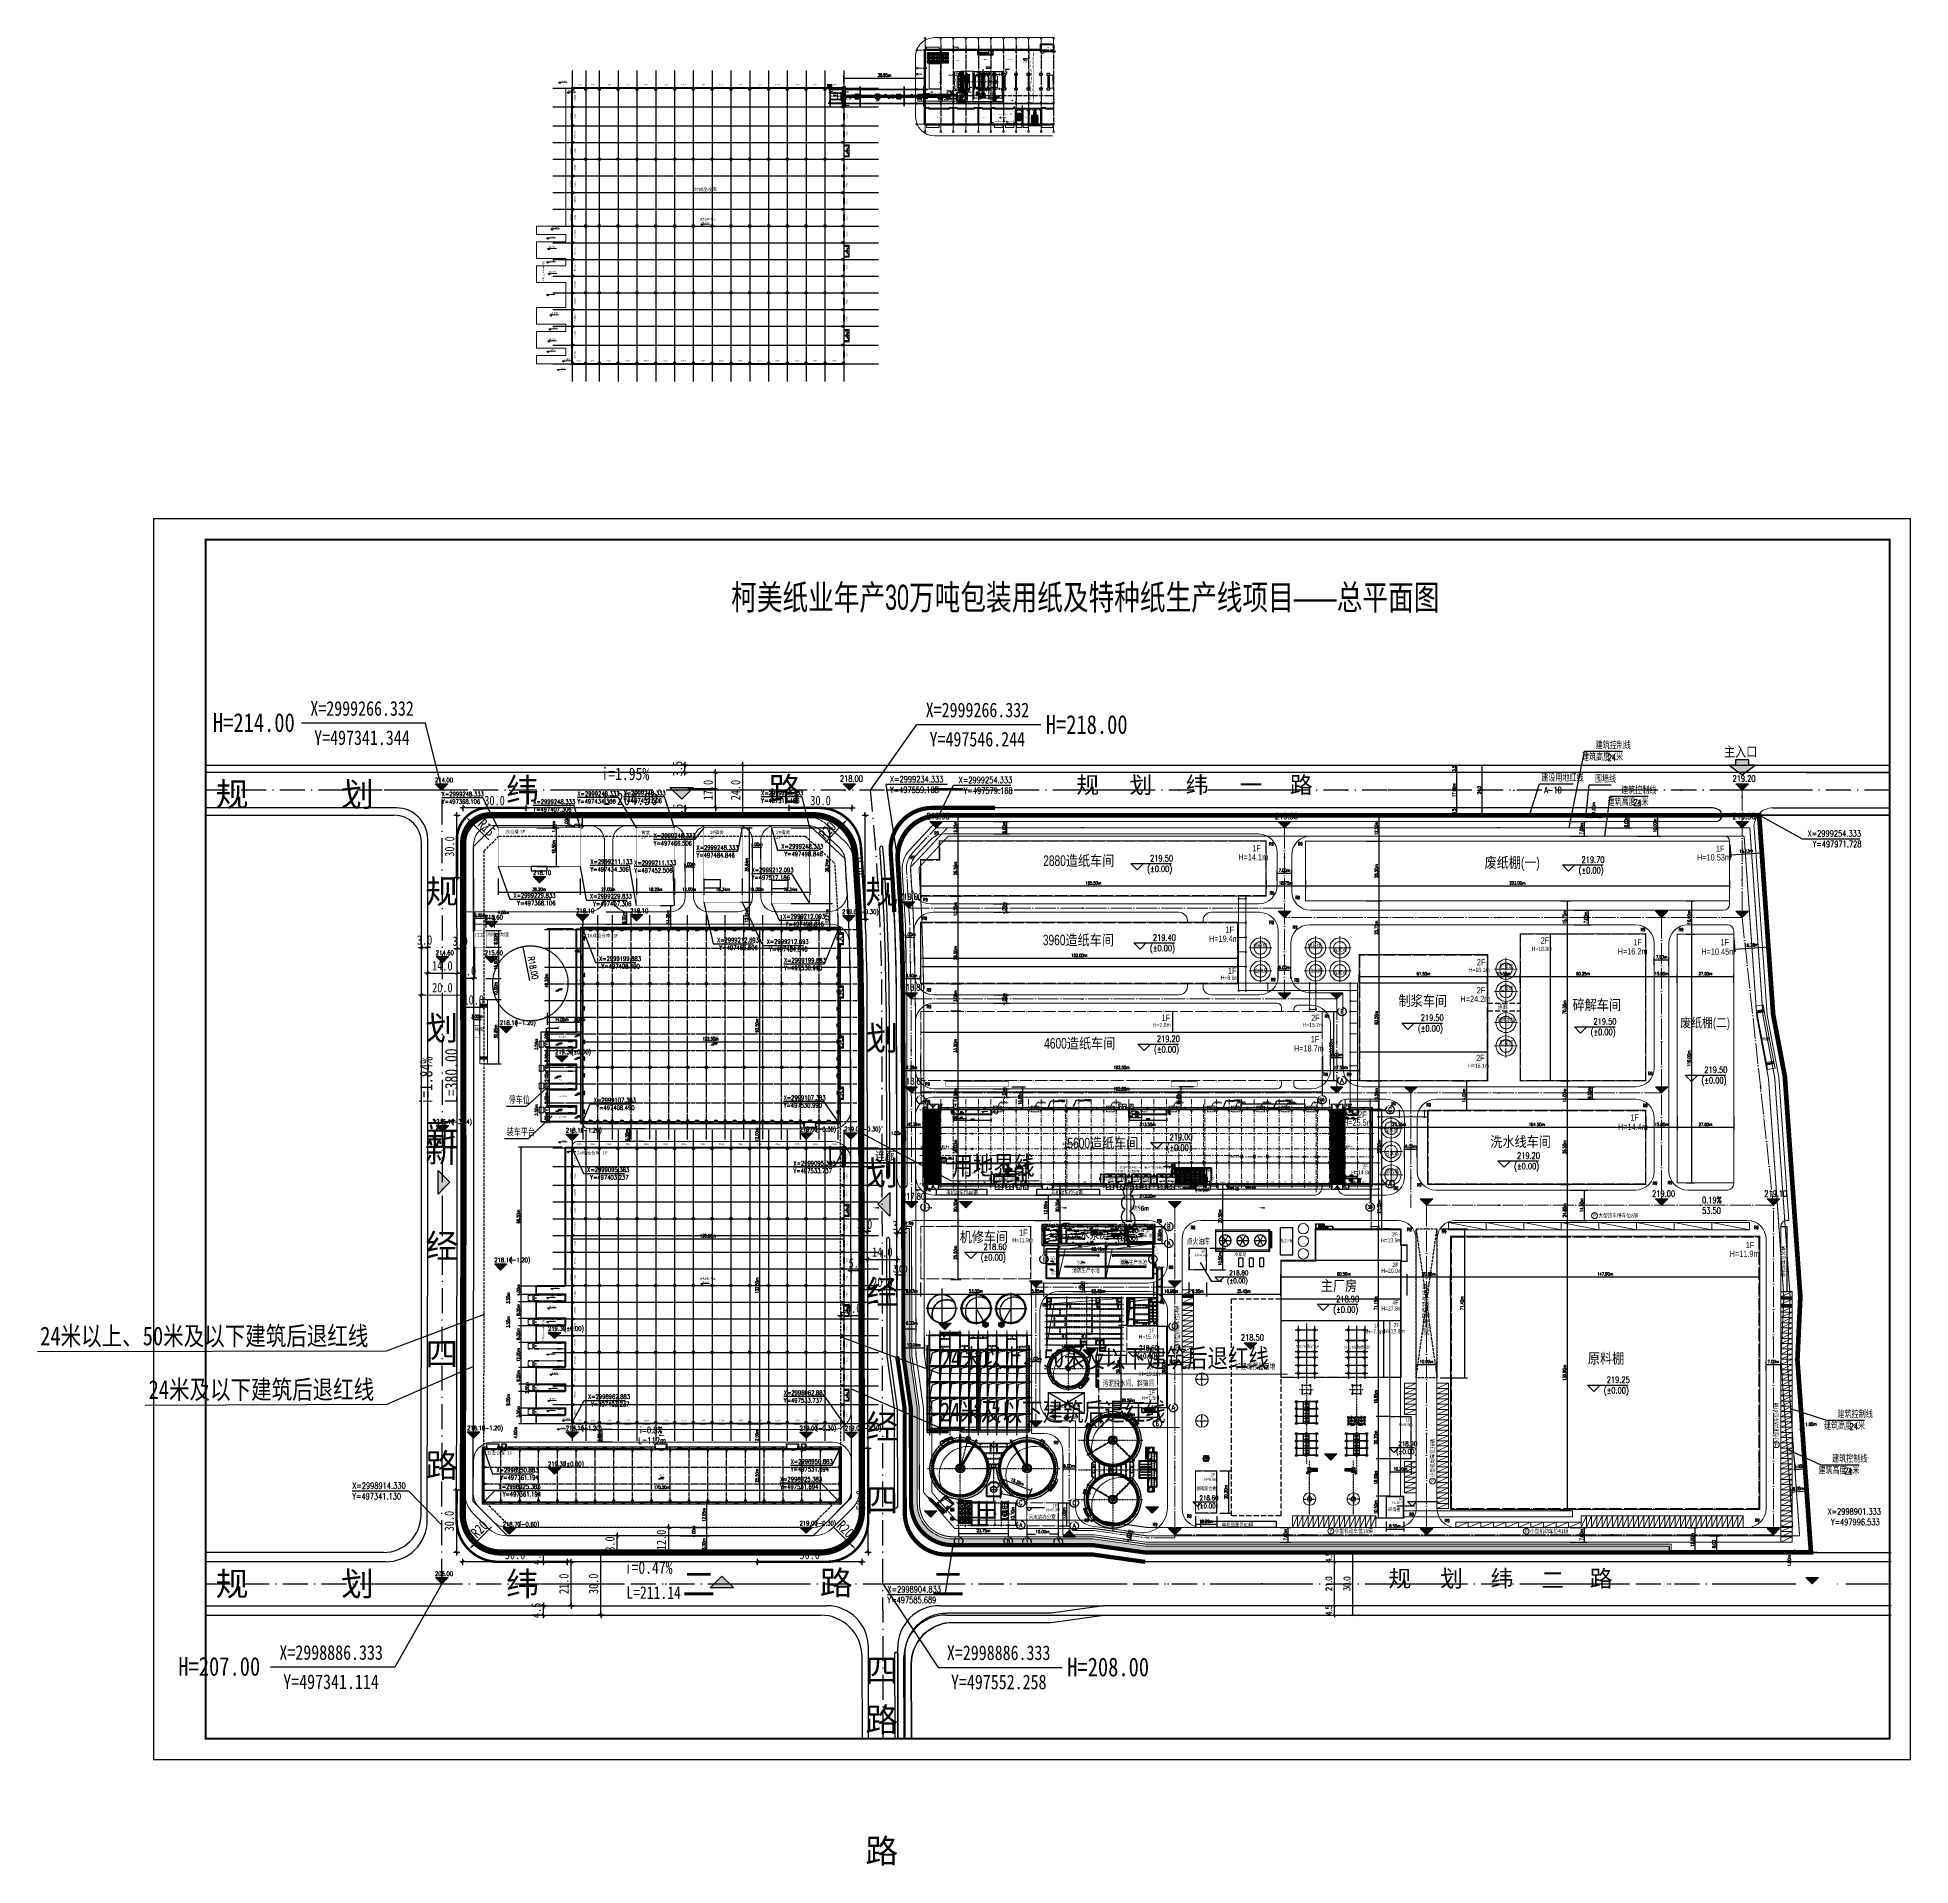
# Model space of a CAD drawing. Header units: metres. Extents: x 497148 to 498044, y 2998751 to 2999627.
import ezdxf
from ezdxf.enums import TextEntityAlignment as Align
from ezdxf.lldxf.tags import DXFTag

# ---------------------------------------------------------------- set-up
doc = ezdxf.new("R2010")
doc.units = ezdxf.units.M
for name, pattern in [('14', [1.6, 1, -0.25, 0.1, -0.25, 0, 0, 0, 0]), ('ACAD_ISO02W100', [15, 12, -3]), ('ACAD_ISO04W100', [30.5, 24, -3, 0.5, -3]), ('ACAD_ISO05W100', [34, 24, -3, 0.5, -3, 0.5, -3]), ('ACAD_ISO10W100', [18.5, 12, -3, 0.5, -3]), ('AD_LTYPE1 0 mm', [2, 1, -1]), ('AD_LTYPE2 0 mm', [16, 13, -1, 1, -1]), ('AD_LTYPE3 0 mm', [16, 11, -1, 1, -1, 1, -1]), ('CENTER', [2, 1.25, -0.25, 0.25, -0.25]), ('CENTER2', [1.125, 0.75, -0.125, 0.125, -0.125]), ('CENTRE', [1.125, 0.75, -0.125, 0.125, -0.125]), ('CONTINOUS', [0]), ('DASH', [0.35, 0.25, -0.1]), ('DASH_6_1', [9, 6, -1, 0, -2]), ('DASHDOT', [1, 0.5, -0.25, 0, -0.25]), ('DASHED', [19.05, 12.7, -6.35]), ('DIVIDE', [31.75, 12.7, -6.35, 0, -6.35, 0, -6.35]), ('DOTE', [2.42, 2, -0.2, 0.02, -0.2]), ('HIDDEN', [0.375, 0.25, -0.125]), ('L2', [5, 3, -2]), ('PHANTOM', [2.5, 1.25, -0.25, 0.25, -0.25, 0.25, -0.25]), ('PHANTOM2', [31.75, 15.875, -3.175, 3.175, -3.175, 3.175, -3.175]), ('ZQWS-虚线', [700, 500, -200]), ('ZQWS-轴网线', [4448, 2540, -636, 636, -636]), ('中心线', [6350, 1270, -952.5, 3175, -952.5]), ('划线 1mm', [400, 200, -200]), ('双点画线', [22, 12, -2, 2, -2, 2, -2]), ('海诚-轴网线', [4800, 4000, -400, 0, -400]), ('点画线', [18, 12, -2, 2, -2]), ('虚线', [2, 1, -1]), ('轴网线', [4448, 2540, -636, 636, -636])]:
    doc.linetypes.add(name, pattern=pattern)
for name, color, linetype, lineweight in [('0-尺寸标注层', 3, 'Continuous', 25), ('00', 7, 'Continuous', 18), ('00_紧固件', 1, 'Continuous', 18), ('05', 4, 'CENTER', 25), ('1_RO_规划停车位', 35, 'Continuous', 13), ('1轮廓实线层', 4, 'Continuous', 18), ('2', 6, '虚线', 18), ('3中心线层', 7, 'CENTER', 25), ('A-DETL-IDEN', 7, 'Continuous', 5), ('A-WALL-可见线', 2, 'Continuous', 18), ('A-厨卫设备', 147, 'Continuous', 18), ('A-楼梯', 2, 'Continuous', 18), ('A-楼梯-面层线', 105, 'Continuous', 18), ('A-门窗号', 7, 'Continuous', 5), ('A01设备', 5, 'Continuous', 25), ('ACAD0', 7, 'Continuous', 0), ('ACAD05', 4, 'AD_LTYPE2 0 mm', 0), ('ACAD1', 1, 'Continuous', 0), ('ACAD3中心线层', 1, 'Continuous', 13), ('ACADRED', 6, 'AD_LTYPE3 0 mm', 0), ('ACAD中心线', 1, 'AD_LTYPE2 0 mm', 0), ('ACAD实线', 7, 'Continuous', 0), ('ACAD细实', 1, 'Continuous', 0), ('ACAD虚线', 5, 'AD_LTYPE1 0 mm', 0), ('AM_0', 7, 'Continuous', 50), ('CAXA1', 1, 'EB_DASHDOT', 25), ('EB0', 7, 'Continuous', 9), ('EQUIP', 3, 'Continuous', 18), ('Livello 59', 7, 'Continuous', 18), ('L栏杆', 153, 'Continuous', 13), ('RMAP-TINN', 7, 'Continuous', 9), ('S-柱', 6, 'Continuous', 9), ('S-梁', 4, 'Continuous', 18), ('S-楼板-HATCH-表面', 9, 'Continuous', 18), ('SM-栏杆', 21, 'FENCELINE1', 15), ('TEL_TEXT', 7, 'Continuous', 18), ('THIN', 3, 'Continuous', 20), ('Thread', 7, 'Continuous', 25), ('uBIM建-楼梯', 8, 'Continuous', 5), ('Visibleedges', 7, 'Continuous', 50), ('w-huawei-中心线', 100, 'CENTER', 15), ('w-huawei-粗实线', 4, 'Continuous', 9), ('w-huawei-虚线', 70, 'ACAD_ISO02W100', 15), ('YQ_AXIS', 3, 'Continuous', 18), ('YUKEN-中心线', 100, 'CENTER', 15), ('YUKEN-尺寸线', 114, 'Continuous', 15), ('YUKEN-粗实线', 4, 'Continuous', 9), ('YUKEN-细实线', 40, 'Continuous', 18), ('YUKEN-虚线', 70, 'DASHED', 15), ('ZQWS-0.18-虚线', 9, 'Continuous', 18), ('中心线', 1, 'CENTER2', 15), ('中心线层', 1, 'CENTER', 9), ('其它', 2, 'Continuous', 18), ('剖面线层', 4, 'Continuous', 18), ('厂房', 7, 'Continuous', 18), ('吊车', 253, 'Continuous', 18), ('地沟', 155, 'Continuous', 15), ('基础', 61, 'Continuous', 18), ('尺寸线层', 3, 'Continuous', 18), ('常规模型', 2, 'Continuous', 18), ('常规模型-2', 7, 'Continuous', 18), ('常规注释', 3, 'Continuous', 18), ('建筑提水', 8, 'Continuous', 5), ('构筑物', 161, 'Continuous', 15), ('标高', 7, 'Continuous', 5), ('桁架-管廊', 6, 'Continuous', 0), ('管道', 7, 'Continuous', 20), ('粗实线', 7, 'Continuous', 35), ('粗实线层', 7, 'Continuous', 35), ('纸机', 7, 'Continuous', 0), ('细实线层', 7, 'Continuous', 18), ('细线', 7, 'Continuous', 18), ('结-COLU', 7, 'Continuous', 5), ('虚线层', 6, '虚线', 18), ('设备', 253, 'Continuous', 15), ('車', 4, 'Continuous', 9), ('轴网', 1, 'CENTER', 18), ('道路', 4, 'Continuous', 15), ('道路中线', 1, 'DOTE', 13)]:
    doc.layers.add(name, color=color, linetype=linetype, lineweight=lineweight)
for name, color, linetype in [('0-设计车行道边线', 5, 'Continuous'), ('00-路名', 210, 'Continuous'), ('00011qq11', 3, 'Continuous'), ('00侧分带', 3, 'Continuous'), ('08', 1, 'Continuous'), ('1', 1, 'CENTER'), ('3', 3, 'Continuous'), ('4N', 3, 'Continuous'), ('5', 6, 'DASHED'), ('_0', 7, 'Continuous'), ('A-WALL', 4, 'Continuous'), ('A-护栏', 13, 'Continuous'), ('A-楼板', 5, 'Continuous'), ('A-楼梯-HATCH-表面', 9, 'Continuous'), ('A-窗', 2, 'Continuous'), ('A-门', 2, 'Continuous'), ('A-门-防火', 2, 'Continuous'), ('AXIS', 253, 'DOTE'), ('AXIS_DIM', 3, 'Continuous'), ('AXIS_TEXT', 7, 'Continuous'), ('BEAM', 4, 'DASHED'), ('CENTER', 1, 'CENTER'), ('COLU', 2, 'Continuous'), ('COLUMN', 9, 'Continuous'), ('DIM', 3, 'Continuous'), ('DIM_COOR', 3, 'Continuous'), ('DIM_ELEV', 3, 'Continuous'), ('DIM_IDEN', 3, 'Continuous'), ('DIM_LEAD', 3, 'Continuous'), ('DIM_SYMB', 3, 'Continuous'), ('DM-半径', 7, 'Continuous'), ('DM-坐标', 7, 'Continuous'), ('DM-坡度', 7, 'Continuous'), ('DM-尺寸标注', 7, 'Continuous'), ('DOTE', 1, 'CENTER'), ('GROUND', 2, 'Continuous'), ('H-0', 30, 'Continuous'), ('HATCH', 254, 'Continuous'), ('KZ-主要开口位置', 7, 'Continuous'), ('KZ-用地边界', 40, 'DASH_6_1'), ('L6', 7, 'Continuous'), ('LINE6', 3, 'Continuous'), ('P15', 8, 'Continuous'), ('PUB_DIM', 3, 'Continuous'), ('PUB_HATCH', 8, 'Continuous'), ('PUB_TEXT', 7, 'Continuous'), ('PUB_WALL', 9, 'Continuous'), ('RD-中线', 1, 'DASHDOT'), ('RD-侧石线', 5, 'Continuous'), ('RD-红线', 7, 'Continuous'), ('S-COLU', 2, 'Continuous'), ('S-WALL', 6, 'Continuous'), ('STAIR', 2, 'Continuous'), ('TEXT', 7, 'Continuous'), ('WALL', 9, 'Continuous'), ('WALL-MOVE', 6, 'Continuous'), ('WINDOW', 4, 'Continuous'), ('WINDOW_TEXT', 7, 'Continuous'), ('YD-R2', 50, 'Continuous'), ('z_图框', 7, 'Continuous'), ('ZQWS-0.18', 7, 'Continuous'), ('亨利项目总图布置_2022_8_8_t3--03$0$亨利项目总图布置_2022_8_8_t3--02$0$A-PUB_TEXT', 7, 'Continuous'), ('修改', 6, 'Continuous'), ('剪力墙', 60, 'Continuous'), ('名称', 3, 'Continuous'), ('围墙', 6, 'FENCELINE2'), ('图例层', 7, 'Continuous'), ('图层1', 251, 'Continuous'), ('图框层', 7, 'Continuous'), ('埋件', 2, 'Continuous'), ('建筑', 7, 'Continuous'), ('房间', 7, 'Continuous'), ('挡墙护坡', 5, 'Continuous'), ('救援窗线', 1, 'Continuous'), ('文字', 255, 'Continuous'), ('文字说明', 3, 'Continuous'), ('新建建筑', 2, 'Continuous'), ('暖通开洞', 21, 'Continuous'), ('构造柱', 7, 'Continuous'), ('楼层平面', 7, 'Continuous'), ('楼板标记', 7, 'Continuous'), ('水池', 211, 'Continuous'), ('洞口线', 7, 'Continuous'), ('点划线_绿色', 1, 'Continuous'), ('用地边界', 7, 'Continuous'), ('红线', 1, 'PHANTOM2'), ('规划路名', 7, 'Continuous')]:
    doc.layers.add(name, color=color, linetype=linetype)
for name, color, linetype, lineweight, true_color in [('Centerlines', 7, 'Continuous', 25, 0xaa00aa), ('Centermarks', 7, 'Continuous', 25, 0xaa00aa), ('Hiddenedges', 7, 'Continuous', 25, 0x8ed3f8)]:
    doc.layers.add(name, color=color, linetype=linetype, lineweight=lineweight, true_color=true_color)
doc.layers.add('建筑轴线', color=1, linetype='DOTE', lineweight=15, plot=False)
doc.layers.get('修改').off()
doc.styles.add('-黑体', font='simhei.ttf', dxfattribs={"width": 0.8})
doc.styles.add('_HZTXT', font='txt.shx', dxfattribs={"width": 0.8, "bigfont": 'HZTXT.shx'})
doc.styles.add('_SIMPLEX', font='SimSun.ttf', dxfattribs={"width": 0.6})
doc.styles.add('_TCH_AXIS', font='COMPLEX', dxfattribs={"bigfont": 'GBCBIG'})
doc.styles.add('_TCH_DIM', font='SIMPLEX', dxfattribs={"bigfont": 'GBCBIG'})
doc.styles.add('_TCH_DIM_T3', font='SIMPLEX', dxfattribs={"width": 0.705882, "bigfont": 'GBCBIG'})
doc.styles.add('_TCH_LABEL', font='complex.shx', dxfattribs={"bigfont": 'gbcbig.shx'})
doc.styles.add('_TCH_WINDOW', font='SIMPLEX', dxfattribs={"height": 3.5, "bigfont": 'GBCBIG'})
doc.styles.add('ARIAL', font='arial.ttf')
doc.styles.add('CEC', font='SimSun.ttf')
doc.styles.add('CHINA', font='SimSun.ttf', dxfattribs={"width": 0.8, "height": 300})
doc.styles.add('CLWD', font='ARIALN.TTF')
doc.styles.add('COMPLEX', font='COMPLEX')
doc.styles.add('DIMHT', font='simhei.ttf', dxfattribs={"width": 0.8})
doc.styles.add('DIMST', font='SimSun.ttf', dxfattribs={"width": 0.8})
doc.styles.add('HZ_SIMPLEX', font='SimSun.ttf')
doc.styles.add('HZTXT', font='SimSun.ttf', dxfattribs={"width": 0.7})
doc.styles.add('Hztxt-TSSDENG', font='TSSDENG', dxfattribs={"bigfont": 'Hztxt'})
doc.styles.add('Hztxt-TSSDENG0.50', font='TSSDENG', dxfattribs={"width": 0.48, "bigfont": 'Hztxt'})
doc.styles.add('Simplex_B_1', font='', dxfattribs={"width": 0.55, "height": 500})
doc.styles.get("Standard").update_dxf_attribs({"font": 'arial.ttf'})
doc.styles.add('YQ_AXIS', font='SimSun.ttf', dxfattribs={"width": 0.8})
doc.styles.add('亨利项目总图布置_2022_8_8_t3--03$0$亨利项目总图布置_2022_8_8_t3--02$0$CEC', font='ARIALN.TTF')
doc.styles.add('仿宋_8', font='simfang.ttf', dxfattribs={"width": 0.6, "height": 2.5})
doc.styles.add('宋体', font='SimSun.ttf')
doc.styles.add('工程字', font='SimSun.ttf')
doc.styles.add('标准', font='SimSun.ttf', dxfattribs={"width": 0.667})
doc.styles.add('样式 1', font='simhei.ttf')
doc.styles.add('正等线体', font='simhei.ttf')
doc.styles.get('Simplex_B_1').set_extended_font_data('Simplex', bold=True)
tags = doc.linetypes.add('EB_DASHDOT', pattern=[39, 30, -3, 3, -3]).pattern_tags.tags
tags[10:11] = [DXFTag(74, 4), DXFTag(75, 0), DXFTag(340, '0'), DXFTag(46, 1.0), DXFTag(50, 0.0), DXFTag(44, 0.0), DXFTag(45, 0.0)]
tags[8:9] = [DXFTag(74, 4), DXFTag(75, 0), DXFTag(340, '0'), DXFTag(46, 1.0), DXFTag(50, 0.0), DXFTag(44, 0.0), DXFTag(45, 0.0)]
tags[6:7] = [DXFTag(74, 4), DXFTag(75, 0), DXFTag(340, '0'), DXFTag(46, 1.0), DXFTag(50, 0.0), DXFTag(44, 0.0), DXFTag(45, 0.0)]
tags[4:5] = [DXFTag(74, 4), DXFTag(75, 0), DXFTag(340, '0'), DXFTag(46, 1.0), DXFTag(50, 0.0), DXFTag(44, 0.0), DXFTag(45, 0.0)]
doc.linetypes.add('FENCELINE1', pattern='A,6.35,-2.54,[133,ltypeshp.shx,S=2.54,R=0,X=-2.54,Y=0],-2.54,25.4', length=36.83)
doc.linetypes.add('FENCELINE2', pattern='A,6.35,-2.54,[132,ltypeshp.shx,S=2.54,R=0,X=-2.54,Y=0],-2.54,25.4', length=36.83)
doc.dimstyles.new('_TCH_ARCH&&1', dxfattribs={"dimtxt": 2.975, "dimasz": 1, "dimexe": 2.5, "dimexo": 3, "dimgap": 1.2625, "dimtad": 1, "dimzin": 0, "dimdsep": 46, "dimtxsty": '_TCH_DIM_T3', "dimblk": 'ARCHTICK', "dimcen": 0.09, "dimclrt": 7, "dimazin": 2, "dimtfac": 1, "dimtix": 1, "dimtmove": 2, "dimatfit": 3, "dimfxl": 0, "dimtolj": 1, "dimtzin": 0, "dimarcsym": 0})
doc.dimstyles.new('_TCH_ARCH&&100', dxfattribs={"dimtxt": 285, "dimasz": 100, "dimexe": 250, "dimexo": 300, "dimgap": 100, "dimtad": 1, "dimdec": 0, "dimzin": 0, "dimdsep": 46, "dimtxsty": '_TCH_DIM_T3', "dimblk": '_ArchTick-2', "dimcen": 0.09, "dimclrd": 256, "dimclre": 256, "dimclrt": 7, "dimazin": 2, "dimtfac": 1, "dimtdec": 0, "dimtix": 1, "dimtmove": 2, "dimatfit": 3, "dimfxl": 0, "dimtolj": 1, "dimtzin": 0, "dimarcsym": 0})
doc.dimstyles.new('_TCH_ARCH&&200', dxfattribs={"dimscale": 2, "dimtxt": 280, "dimasz": 100, "dimexe": 200, "dimexo": 0, "dimgap": 100, "dimtad": 1, "dimdec": 0, "dimzin": 0, "dimdsep": 46, "dimtxsty": '_TCH_DIM_T3', "dimblk": '_ArchTick-2', "dimcen": 0.09, "dimdle": 200, "dimclrd": 256, "dimclre": 256, "dimclrt": 7, "dimazin": 2, "dimtfac": 1, "dimtdec": 0, "dimtix": 1, "dimtmove": 2, "dimatfit": 3, "dimfxl": 0, "dimtolj": 1, "dimtzin": 0, "dimarcsym": 0})
doc.dimstyles.new('_TCH_ARCH_M_M&&1', dxfattribs={"dimtxt": 1.4875, "dimasz": 0.5, "dimexe": 1.25, "dimexo": 1.5, "dimgap": 0.63125, "dimtad": 1, "dimzin": 0, "dimdsep": 46, "dimtxsty": '_TCH_DIM_T3', "dimblk": 'ARCHTICK', "dimcen": 0.09, "dimclrt": 7, "dimazin": 2, "dimtfac": 1, "dimtix": 1, "dimtmove": 2, "dimatfit": 3, "dimfxl": 0, "dimtolj": 1, "dimtzin": 0, "dimarcsym": 0})
doc.dimstyles.new('ISO-25', dxfattribs={"dimtxt": 2.5, "dimasz": 2.5, "dimexe": 1.25, "dimexo": 0.625, "dimtad": 1, "dimtxsty": 'Standard', "dimcen": 2.5, "dimadec": 0, "dimazin": 0, "dimtfac": 1, "dimtmove": 0, "dimatfit": 3, "dimfxl": 0, "dimarcsym": 0})
doc.dimstyles.new('ZB100', dxfattribs={"dimscale": 25000, "dimtxt": 1.5, "dimasz": 1.25, "dimexe": 0.25, "dimexo": 0, "dimgap": 1, "dimtad": 1, "dimdec": 0, "dimtxsty": 'CEC', "dimcen": 2.5, "dimdle": 3, "dimclrd": 3, "dimclre": 3, "dimclrt": 3, "dimadec": 0, "dimazin": 0, "dimtfac": 1, "dimtdec": 0, "dimtmove": 0, "dimatfit": 3, "dimfxl": 0, "dimtolj": 1, "dimarcsym": 0})
pattern_1 = [(45, (0, 0), (-0.224506403027, 0.224506403027), [])]
pattern_2 = [(45, (-286.5, 0.896), (-0.224506403027, 0.224506403027), [])]
pattern_3 = [(0, (50507, -23066.1), (0, 600), []), (90, (50507, -23066.1), (-600, 4e-14), [])]
pattern_4 = [(225, (-10157.97, 27016.66), (359.21, -359.21), []), (230, (-10158, 27016.7), (-1457.47, 127.512), [152.4, -1676.4]), (175, (-10158, 27016.7), (281.94, -1528.454), [121.92, -1341.12]), (280.451, (-10279.4, 27027.3), (-1175.54, -1400.93), [129.52, -1424.72]), (226.184, (-10158, 26610.3), (-2168.63, 336.34), [228.6, -2514.6]), (276.636, (-10338.7, 26638.3), (-1899.22, -1979.42), [194.28, -2137.08]), (171.184, (-10158, 26610.3), (-1899.24, -1979.4), [182.88, -2011.68]), (201, (-10361.2, 26711.9), (-1212.915, 818.12), [152.4, -1676.4]), (146, (-10361.2, 26711.9), (-494.42, -1473.504), [121.92, -1341.12]), (251.451, (-10462.2, 26780), (-1707.34, -655.37), [129.52, -1424.72]), (217.5, (-10157.97, 27016.66), (-24.709, -676.44), [6.706, -1318.158, 6.706, -2700.934]), (217.5, (-10157.97, 27016.66), (-24.709, -676.44), [-1331.57, -1354.734, 6.706, -1339.494]), (187.5, (-10158, 27016.66), (-534.558, -801.444), [6.706, -769.518, 6.706, -1287.678, -513.08]), (187.5, (-10158, 27016.66), (-534.558, -801.444), [-2070.608, 6.706, -506.374]), (147.5, (-9704.83, 27016.66), (-1084.728, 45.831), [6.706, -501.294, 6.706, -1578.254, -2103.12]), (147.5, (-9704.83, 27016.66), (-1084.728, 45.831), [-2092.96, 6.706, -2096.414]), (137.5, (-9501.6, 27016.7), (-1185.035, -203.414), [6.706, -653.694, 6.706, -1045.87, -1493.52]), (137.5, (-9501.6, 27016.7), (-1185.035, -203.414), [-1712.976, 6.706, -1486.814])]
pattern_5 = [(225, (-4907.97, 27016.66), (359.21, -359.21), []), (230, (-4908, 27016.7), (-1457.47, 127.51), [152.4, -1676.4]), (175, (-4908, 27016.7), (281.94, -1528.454), [121.92, -1341.12]), (280.451, (-5029.4, 27027.3), (-1175.54, -1400.93), [129.52, -1424.72]), (226.184, (-4908, 26610.3), (-2168.63, 336.34), [228.6, -2514.6]), (276.636, (-5088.7, 26638.3), (-1899.22, -1979.42), [194.28, -2137.08]), (171.184, (-4908, 26610.3), (-1899.24, -1979.4), [182.88, -2011.68]), (201, (-5111.2, 26711.9), (-1212.915, 818.12), [152.4, -1676.4]), (146, (-5111.2, 26711.9), (-494.42, -1473.504), [121.92, -1341.12]), (251.451, (-5212.2, 26780), (-1707.34, -655.37), [129.52, -1424.72]), (217.5, (-4907.97, 27016.66), (-24.709, -676.44), [6.706, -1318.158, 6.706, -1354.734, -1346.2]), (217.5, (-4907.97, 27016.66), (-24.709, -676.44), [-2686.304, 6.706, -1339.494]), (187.5, (-4908, 27016.66), (-534.558, -801.444), [6.706, -769.518, 6.706, -1287.678, -513.08]), (187.5, (-4908, 27016.66), (-534.558, -801.444), [-2070.61, 6.706, -506.374]), (147.5, (-4454.83, 27016.66), (-1084.728, 45.831), [6.706, -501.294, 6.706, -1578.254, -2103.12]), (147.5, (-4454.83, 27016.66), (-1084.728, 45.831), [-2092.96, 6.706, -2096.414]), (137.5, (-4251.6, 27016.7), (-1185.035, -203.414), [6.706, -653.694, 6.706, -1045.87, -1493.52]), (137.5, (-4251.6, 27016.7), (-1185.035, -203.414), [-1712.976, 6.706, -1486.814])]
pattern_6 = [(225, (48342.03, 27016.66), (359.2102, -359.2102), []), (230, (48342, 27016.7), (-1457.472, 127.512), [152.4, -1676.4]), (175, (48342, 27016.7), (281.942, -1528.454), [121.92, -1341.12]), (280.451, (48220.6, 27027.3), (-1175.54, -1400.933), [129.52, -1424.72]), (226.184, (48342, 26610.3), (-2168.63, 336.34), [228.6, -2514.6]), (276.636, (48161.3, 26638.3), (-1899.22, -1979.42), [194.28, -2137.08]), (171.184, (48342, 26610.3), (-1899.24, -1979.4), [182.88, -2011.68]), (201, (48138.8, 26711.9), (-1212.915, 818.121), [152.4, -1676.4]), (146, (48138.8, 26711.9), (-494.417, -1473.504), [121.92, -1341.12]), (251.451, (48037.8, 26780), (-1707.337, -655.37), [129.52, -1424.72]), (217.5, (48342.03, 27016.66), (-24.7094, -676.44), [6.706, -1318.158, 6.706, -1354.734, -1346.2]), (217.5, (48342.03, 27016.66), (-24.7094, -676.44), [-2686.304, 6.706, -1339.494]), (187.5, (48342, 27016.66), (-534.558, -801.444), [6.706, -769.518, 6.706, -1287.678, -513.08]), (187.5, (48342, 27016.66), (-534.558, -801.444), [-2070.608, 6.706, -506.374]), (147.5, (48795.17, 27016.66), (-1084.7275, 45.831), [6.706, -501.294, 6.706, -1578.254, -2103.12]), (147.5, (48795.17, 27016.66), (-1084.7275, 45.831), [-2092.96, 6.706, -2096.414]), (137.5, (48998.4, 27016.7), (-1185.035, -203.414), [6.706, -653.694, 6.706, -1045.87, -1493.52]), (137.5, (48998.4, 27016.7), (-1185.035, -203.414), [-1712.976, 6.706, -1486.814])]
pattern_7 = [(225, (67842.03, 27016.66), (359.2102, -359.2102), []), (230, (67842, 27016.7), (-1457.472, 127.512), [152.4, -1676.4]), (175, (67842, 27016.7), (281.942, -1528.454), [121.92, -1341.12]), (280.451, (67720.6, 27027.3), (-1175.54, -1400.933), [129.52, -1424.72]), (226.184, (67842, 26610.3), (-2168.632, 336.34), [228.6, -2514.6]), (276.636, (67661.3, 26638.3), (-1899.22, -1979.42), [194.28, -2137.08]), (171.184, (67842, 26610.3), (-1899.24, -1979.4), [182.88, -2011.68]), (201, (67638.8, 26711.9), (-1212.915, 818.121), [152.4, -1676.4]), (146, (67638.8, 26711.9), (-494.417, -1473.504), [121.92, -1341.12]), (251.451, (67537.8, 26780), (-1707.337, -655.37), [129.52, -1424.72]), (217.5, (67842.03, 27016.66), (-24.7094, -676.4402), [6.706, -1318.158, 6.706, -1354.734, -1346.2]), (217.5, (67842.03, 27016.66), (-24.7094, -676.4402), [-2686.304, 6.706, -1339.494]), (187.5, (67842, 27016.66), (-534.558, -801.444), [6.706, -769.518, 6.706, -1287.678, -513.08]), (187.5, (67842, 27016.66), (-534.558, -801.444), [-2070.608, 6.706, -506.374]), (147.5, (68295.17, 27016.66), (-1084.7275, 45.8312), [6.706, -501.294, 6.706, -1578.254, -2103.12]), (147.5, (68295.17, 27016.66), (-1084.7275, 45.8312), [-2092.96, 6.706, -2096.414]), (137.5, (68498.4, 27016.7), (-1185.035, -203.414), [6.706, -653.694, 6.706, -1045.87, -1493.52]), (137.5, (68498.4, 27016.7), (-1185.035, -203.414), [-1712.976, 6.706, -1486.814])]
pattern_8 = [(45, (-70542.03, -27016.66), (-359.2102, 359.2102), []), (50, (-70542, -27016.7), (1457.472, -127.512), [152.4, -1676.4]), (355, (-70542, -27016.7), (-281.942, 1528.454), [121.92, -1341.12]), (100.451, (-70420.6, -27027.3), (1175.54, 1400.933), [129.52, -1424.72]), (46.184, (-70542, -26610.3), (2168.632, -336.34), [228.6, -2514.6]), (96.636, (-70361.3, -26638.3), (1899.22, 1979.42), [194.28, -2137.08]), (351.184, (-70542, -26610.3), (1899.24, 1979.4), [182.88, -2011.68]), (21, (-70338.8, -26711.9), (1212.915, -818.121), [152.4, -1676.4]), (326, (-70338.8, -26711.9), (494.417, 1473.504), [121.92, -1341.12]), (71.451, (-70237.8, -26780), (1707.337, 655.37), [129.52, -1424.72]), (37.5, (-70542.03, -27016.66), (24.7094, 676.4402), [6.706, -1318.158, 6.706, -1354.734, -1346.2]), (37.5, (-70542.03, -27016.66), (24.7094, 676.4402), [-2686.304, 6.706, -1339.494]), (7.5, (-70542, -27016.66), (534.558, 801.444), [6.706, -769.518, 6.706, -1287.678, -513.08]), (7.5, (-70542, -27016.66), (534.558, 801.444), [-2070.608, 6.706, -506.374]), (327.5, (-70995.17, -27016.66), (1084.7275, -45.8312), [6.706, -501.294, 6.706, -3681.374]), (327.5, (-70995.17, -27016.66), (1084.7275, -45.8312), [-514.706, -1578.254, 6.706, -2096.414]), (317.5, (-71198.4, -27016.7), (1185.035, 203.414), [6.706, -653.694, 6.706, -1045.87, -1493.52]), (317.5, (-71198.4, -27016.7), (1185.035, 203.414), [-1712.976, 6.706, -1486.814])]
pattern_9 = [(45, (50506.99, -23066.1), (-70.71068, 70.71068), [])]
pattern_10 = [(0, (72.3164, -15.63664), (0, 0.6), []), (90, (72.3164, -15.63664), (-0.6, 3e-16), [])]
pattern_11 = [(45, (0, 0), (-2.1213203, 2.1213203), [])]

# ---------------------------------------------------------------- blocks, each defined once
blk = doc.blocks.new('ttwds')
at = {"layer": '图框层'}
blk.add_hatch(color=8, dxfattribs=at).paths.add_polyline_path([(3450.12, 1750.3), (3450.12, 1747.98), (3451.28, 1749.14)])
at = {"layer": '图框层', "ltscale": 0.1}
blk.add_lwpolyline([(3450.12, 1750.3), (3451.28, 1749.14), (3450.12, 1747.98)], close=True, dxfattribs=at)
blk = doc.blocks.new('箭头')
blk.add_lwpolyline([(-3.21, 0, 0, 0, 0), (1.64, 0, 0.257, 0, 0), (3.21, 0, 0, 0, 0)], format="xyseb")
blk = doc.blocks.new('尺寸线')
at = {"color": 0, "linetype": 'Continuous'}
for p, q in [((-60, 0), (60, 0)), ((0, 60), (0, -60))]:
    blk.add_line(p, q, dxfattribs=at)
at = {"color": 0, "linetype": 'Continuous', "const_width": 20}
blk.add_lwpolyline([(-28, -28), (28, 28)], dxfattribs=at)
blk = doc.blocks.new('*D400')
at = {"layer": 'Defpoints', "color": 0, "linetype": 'Continuous', "transparency": 16777216}
for p in [(497331.39, 2999191.03), (497334.39, 2999191.03), (497334.39, 2999191.03)]:
    blk.add_point(p, dxfattribs=at)
at = {"layer": 'DM-尺寸标注', "color": 0, "linetype": 'Continuous', "lineweight": -2, "transparency": 16777216}
for p, q in [((497331.36, 2999191.03), (497331.34, 2999191.03)), ((497331.39, 2999191.03), (497331.39, 2999191.03)), ((497331.39, 2999191.03), (497334.39, 2999191.03)), ((497334.39, 2999191.03), (497334.39, 2999191.03)), ((497334.41, 2999191.03), (497334.44, 2999191.03))]:
    blk.add_line(p, q, dxfattribs=at)
at = {"layer": 'DM-尺寸标注', "color": 0, "linetype": 'Continuous', "lineweight": -2, "transparency": 16777216, "xscale": 0.025, "yscale": 0.025, "zscale": 0.025}
for p, rotation in [((497331.39, 2999191.03), 0.03281373356370132), ((497334.39, 2999191.03), 180.0328137335637)]:
    blk.add_blockref('尺寸线', p, dxfattribs=dict(at, rotation=rotation))
at = {"layer": 'DM-尺寸标注', "color": 0, "linetype": 'Continuous', "transparency": 16777216, "insert": (497332.89, 2999194.53), "char_height": 4.5, "attachment_point": 5, "rotation": 0.03281, "style": 'DIMST'}
blk.add_mtext('3.0', dxfattribs=at)
blk = doc.blocks.new('A$C8b354ef7')
at = {"layer": '设备', "color": 1, "linetype": 'DOTE'}
for p, q in [((5.49, 0), (5.49, 11.02)), ((0, 5.51), (10.97, 5.51))]:
    blk.add_line(p, q, dxfattribs=at)
at = {"layer": '设备'}
blk.add_circle((5.49, 5.47), 4.8, dxfattribs=at)
at = {"layer": '设备', "linetype": 'HIDDEN'}
blk.add_circle((5.49, 5.47), 3, dxfattribs=at)
blk = doc.blocks.new('A$C42d9611f')
at = {"layer": '设备', "color": 3, "lineweight": 0}
for p, q in [((0, 27.45), (3.6, 27.45)), ((0.36, 27.85), (0.36, 28.77)), ((0.71, 27.85), (0.71, 28.6)), ((1.07, 27.85), (1.07, 28.77)), ((1.43, 27.85), (1.43, 28.6)), ((1.79, 27.85), (1.79, 28.77)), ((2.14, 27.85), (2.14, 28.6)), ((2.5, 27.85), (2.5, 28.77)), ((2.86, 27.85), (2.86, 28.6)), ((3.22, 27.85), (3.22, 28.77)), ((0, 3.4), (3.6, 3.4)), ((0.36, 3), (0.36, 2.08)), ((0.71, 3), (0.71, 2.25)), ((1.07, 3), (1.07, 2.08)), ((1.43, 3), (1.43, 2.25)), ((1.79, 3), (1.79, 2.08)), ((2.14, 3), (2.14, 2.25)), ((2.5, 3), (2.5, 2.08)), ((2.86, 3), (2.86, 2.25)), ((3.22, 3), (3.22, 2.08))]:
    blk.add_line(p, q, dxfattribs=at)
for points in [[(3.6, 27.85), (3.6, 30.85), (0, 30.85), (0, 27.85)], [(0, 3), (0, 27.85), (3.6, 27.85), (3.6, 3)], [(3.6, 0), (3.6, 3), (0, 3), (0, 0)]]:
    blk.add_lwpolyline(points, close=True, dxfattribs=at)
blk = doc.blocks.new('chewei')
at = {"layer": '1_RO_规划停车位'}
blk.add_line((152.98, -11.01), (155.48, -16.51), dxfattribs=at)
blk.add_lwpolyline([(152.98, -11.01), (155.48, -11.01), (155.48, -16.51), (152.98, -16.51)], close=True, dxfattribs=at)
blk = doc.blocks.new('BNVNVS345Y55')
at = {"layer": '1_RO_规划停车位'}
blk.add_line((36629006.41, 2620250.48), (36629008.91, 2620244.48), dxfattribs=at)
blk.add_lwpolyline([(36629006.41, 2620250.48), (36629008.91, 2620250.48), (36629008.91, 2620244.48), (36629006.41, 2620244.48)], close=True, dxfattribs=at)
blk = doc.blocks.new('_ArchTick')
at = {"color": 0, "linetype": 'ByBlock', "const_width": 0.4}
blk.add_lwpolyline([(-0.5, -0.5), (0.5, 0.5)], dxfattribs=at)
blk = doc.blocks.new('*D395')
at = {"layer": 'Defpoints', "color": 0, "transparency": 16777216}
for p in [(497558.98, 2999041.87), (497561.98, 2999041.88), (497561.99, 2999034.32)]:
    blk.add_point(p, dxfattribs=at)
at = {"layer": 'PUB_DIM', "color": 0, "lineweight": -2, "transparency": 16777216}
for p, q in [((497558.99, 2999038.87), (497559, 2999031.82)), ((497561.99, 2999038.88), (497562, 2999031.82)), ((497558.99, 2999034.32), (497557.99, 2999034.31)), ((497558.99, 2999034.32), (497561.99, 2999034.32)), ((497561.99, 2999034.32), (497562.99, 2999034.32))]:
    blk.add_line(p, q, dxfattribs=at)
for p, rotation in [((497558.99, 2999034.32), 0.1021288845306767), ((497561.99, 2999034.32), 180.1021288845307)]:
    blk.add_blockref('_ArchTick', p, dxfattribs=dict(at, rotation=rotation))
at = {"layer": 'PUB_DIM', "color": 7, "transparency": 16777216, "insert": (497560.49, 2999037.07), "char_height": 2.975, "attachment_point": 5, "rotation": 0.10213, "style": '_TCH_DIM_T3'}
blk.add_mtext('\\A1;3.00', dxfattribs=at)
blk = doc.blocks.new('*D396')
at = {"layer": 'Defpoints', "color": 0, "transparency": 16777216}
for p in [(497768.4, 2998901.33), (497768.4, 2998901.33), (497768.4, 2998896.83)]:
    blk.add_point(p, dxfattribs=at)
at = {"layer": 'PUB_DIM', "color": 0, "lineweight": -2, "transparency": 16777216}
for p, q in [((497768.4, 2998901.33), (497768.4, 2998902.33)), ((497768.4, 2998896.83), (497768.4, 2998901.33)), ((497768.4, 2998896.83), (497768.4, 2998895.83)), ((497771.4, 2998901.33), (497770.9, 2998901.33)), ((497771.4, 2998896.83), (497770.9, 2998896.83))]:
    blk.add_line(p, q, dxfattribs=at)
for p, rotation in [((497768.4, 2998901.33), 270), ((497768.4, 2998896.83), 90)]:
    blk.add_blockref('_ArchTick', p, dxfattribs=dict(at, rotation=rotation))
at = {"layer": 'PUB_DIM', "color": 7, "transparency": 16777216, "insert": (497765.65, 2998899.08), "char_height": 2.975, "attachment_point": 5, "rotation": 90, "style": '_TCH_DIM_T3'}
blk.add_mtext('\\A1;4.5', dxfattribs=at)
blk = doc.blocks.new('*D397')
at = {"layer": 'Defpoints', "color": 0, "transparency": 16777216}
for p in [(497768.4, 2998875.83), (497768.4, 2998875.83), (497768.4, 2998871.33)]:
    blk.add_point(p, dxfattribs=at)
at = {"layer": 'PUB_DIM', "color": 0, "lineweight": -2, "transparency": 16777216}
for p, q in [((497765.4, 2998875.83), (497765.9, 2998875.83)), ((497768.4, 2998875.83), (497768.4, 2998876.83)), ((497768.4, 2998871.33), (497768.4, 2998875.83)), ((497765.4, 2998871.33), (497765.9, 2998871.33)), ((497768.4, 2998871.33), (497768.4, 2998870.33))]:
    blk.add_line(p, q, dxfattribs=at)
for p, rotation in [((497768.4, 2998875.83), 269.9995409499227), ((497768.4, 2998871.33), 89.99954094992276)]:
    blk.add_blockref('_ArchTick', p, dxfattribs=dict(at, rotation=rotation))
at = {"layer": 'PUB_DIM', "color": 7, "transparency": 16777216, "insert": (497765.65, 2998873.58), "char_height": 2.975, "attachment_point": 5, "rotation": 89.99954, "style": '_TCH_DIM_T3'}
blk.add_mtext('\\A1;4.5', dxfattribs=at)
blk = doc.blocks.new('*D399')
at = {"layer": 'Defpoints', "color": 0, "transparency": 16777216}
for p in [(497777.11, 2998901.33), (497777.11, 2998901.33), (497777.11, 2998871.33)]:
    blk.add_point(p, dxfattribs=at)
at = {"layer": 'PUB_DIM', "color": 0, "lineweight": -2, "transparency": 16777216}
for p, q in [((497777.11, 2998871.33), (497777.11, 2998901.33)), ((497780.11, 2998901.33), (497779.61, 2998901.33)), ((497780.11, 2998871.33), (497779.61, 2998871.33))]:
    blk.add_line(p, q, dxfattribs=at)
for p, rotation in [((497777.11, 2998901.33), 90), ((497777.11, 2998871.33), 270)]:
    blk.add_blockref('_ArchTick', p, dxfattribs=dict(at, rotation=rotation))
at = {"layer": 'PUB_DIM', "color": 7, "transparency": 16777216, "insert": (497774.36, 2998886.33), "char_height": 2.975, "attachment_point": 5, "rotation": 90, "style": '_TCH_DIM_T3'}
blk.add_mtext('\\A1;30.0', dxfattribs=at)
blk = doc.blocks.new('*U31')
at = {"layer": 'Centermarks', "linetype": 'Continuous'}
blk.add_line((-0.16, 0.41), (-0.2, 0.49), dxfattribs=at)
at = {"layer": 'Centermarks', "linetype": 'CENTER'}
blk.add_lwpolyline([(0.24, -0.56), (-0.2, 0.51)], dxfattribs=at)
at = {"layer": 'Hiddenedges'}
for p, q in [((-0.24, 0.55), (-0.2, 0.56)), ((-0.22, 0.5), (-0.24, 0.55)), ((-0.24, 0.55), (-0.22, 0.5)), ((-0.22, 0.5), (-0.18, 0.52)), ((-0.22, 0.5), (-0.2, 0.44)), ((-0.19, 0.52), (-0.21, 0.56)), ((-0.18, 0.52), (-0.2, 0.56)), ((-0.16, 0.46), (-0.18, 0.52))]:
    blk.add_line(p, q, dxfattribs=at)
at = {"layer": 'Thread'}
blk.add_arc((-0.18, 0.45), 0.0183, 32.5, 302.5, dxfattribs=at)
at = {"layer": 'Visibleedges'}
blk.add_circle((-0.18, 0.45), 0.021, dxfattribs=at)
blk = doc.blocks.new('*U32')
at = {"layer": 'AM_0', "color": 0, "linetype": 'ByBlock', "lineweight": -2, "transparency": 16777216}
for p, rotation in [((300.3, -38.95), 45.00000000000003), ((300.31, -39.42), 90.00000000000001), ((300.65, -39.75), 135), ((301.1, -38.61), 315.0000000000001), ((301.44, -38.94), 270), ((301.44, -39.41), 225), ((301.12, -39.74), 180)]:
    blk.add_blockref('*U31', p, dxfattribs=dict(at, rotation=rotation))
blk.add_blockref('*U31', (300.63, -38.61), dxfattribs=at)
blk = doc.blocks.new('*U33')
at = {"layer": 'Centermarks', "linetype": 'Continuous'}
blk.add_line((-0.16, 0.41), (-0.2, 0.49), dxfattribs=at)
at = {"layer": 'Centermarks', "linetype": 'CENTER'}
blk.add_lwpolyline([(0.24, -0.56), (-0.2, 0.51)], dxfattribs=at)
at = {"layer": 'Hiddenedges'}
for p, q in [((-0.24, 0.55), (-0.2, 0.56)), ((-0.22, 0.5), (-0.24, 0.55)), ((-0.24, 0.55), (-0.22, 0.5)), ((-0.22, 0.5), (-0.18, 0.52)), ((-0.22, 0.5), (-0.2, 0.44)), ((-0.19, 0.52), (-0.21, 0.56)), ((-0.18, 0.52), (-0.2, 0.56)), ((-0.16, 0.46), (-0.18, 0.52))]:
    blk.add_line(p, q, dxfattribs=at)
at = {"layer": 'Thread'}
blk.add_arc((-0.18, 0.45), 0.0183, 32.5, 302.5, dxfattribs=at)
at = {"layer": 'Visibleedges'}
blk.add_circle((-0.18, 0.45), 0.021, dxfattribs=at)
blk = doc.blocks.new('*U34')
at = {"layer": 'AM_0', "color": 0, "linetype": 'ByBlock', "lineweight": -2, "transparency": 16777216}
for p, rotation in [((300.3, -38.95), 45.00000000000003), ((300.31, -39.42), 90.00000000000001), ((300.65, -39.75), 135.0000000000001), ((301.1, -38.61), 315.0000000000001), ((301.44, -38.94), 270), ((301.44, -39.41), 225.0000000000001), ((301.12, -39.74), 180)]:
    blk.add_blockref('*U33', p, dxfattribs=dict(at, rotation=rotation))
blk.add_blockref('*U33', (300.63, -38.61), dxfattribs=at)
blk = doc.blocks.new('assdadad')
for p, q in [((-100, -100), (-67, 55)), ((-67, 55), (100, 100))]:
    blk.add_line(p, q)
blk.add_lwpolyline([(-100, -100), (100, -100), (100, 100), (-100, 100)], close=True)
at = {"layer": 'DOTE', "lineweight": 25}
for p, q in [((0, 136), (0, -136)), ((-132, 0), (132, 0))]:
    blk.add_line(p, q, dxfattribs=at)
blk = doc.blocks.new('ddasdasdasd')
for p, q in [((-486, 750), (-1238, 750)), ((-486, -750), (-1238, -750)), ((-1232, -1462), (-1198, -1296)), ((-1232, -1782), (-1192, -1611)), ((-1198, -1296), (-902, -1262)), ((-1192, -1611), (-902, -1582))]:
    blk.add_line(p, q)
at = {"const_width": 30}
for points in [[(-1238, -874), (-1238, 874)], [(-581, -1400), (581, -1400)]]:
    blk.add_lwpolyline(points, dxfattribs=at)
blk.add_lwpolyline([(686, 650), (686, 1050), (-687, 1050), (-687, -1200), (686, -1200), (686, -650)])
for points in [[(588, -650), (3872, -650), (3872, 650), (588, 650)], [(-1282, -1212), (-852, -1212), (-852, -1832), (-1282, -1832)]]:
    blk.add_lwpolyline(points, close=True)
at = {"layer": 'ACAD3中心线层', "linetype": '点画线', "lineweight": 13}
for p, q in [((-938, 0), (3648, 0)), ((-712, 850), (705, 850)), ((-486, -1000), (-486, 1050)), ((0, -1551), (0, 950)), ((486, -1000), (486, 1050)), ((588, 650), (3872, 650)), ((3959, 315), (2213, 315)), ((-669, -1000), (586, -1000)), ((588, -650), (3872, -650)), ((3959, -315), (2213, -315))]:
    blk.add_line(p, q, dxfattribs=at)
at = {"layer": '中心线层'}
for p, q in [((581, 450), (1836, 450)), ((748, -648), (748, 648)), ((1648, -648), (1648, 648)), ((2372, -513), (2372, 513)), ((3572, -513), (3572, 513)), ((3872, -650), (3872, 650)), ((-835, -1522), (-1292, -1522)), ((-838, -1362), (-1289, -1362)), ((-838, -1682), (-1289, -1682)), ((-1132, -1206), (-1132, -1905)), ((-1002, -1206), (-1002, -1905)), ((581, -450), (1836, -450))]:
    blk.add_line(p, q, dxfattribs=at)
at = {"layer": '粗实线层', "color": 2, "linetype": '双点画线', "lineweight": 18}
blk.add_line((588, -650), (588, 650), dxfattribs=at)
at = {"layer": '粗实线层'}
for points in [[(-1232, -1462), (-1232, -1262), (-902, -1262), (-902, -1462)], [(-1232, -1782), (-1232, -1582), (-902, -1582), (-902, -1782)]]:
    blk.add_lwpolyline(points, close=True, dxfattribs=at)
at = {"extrusion": (0, 0, -1), "zscale": -1, "rotation": 180}
for p in [(486, 850), (-486, 850), (-748, 450), (-1648, 450), (-2372, 315), (-3572, 315), (486, -1000), (-486, -1000), (-748, -450), (-1648, -450), (-2372, -315), (-3572, -315)]:
    blk.add_blockref('assdadad', p, dxfattribs=at)
blk = doc.blocks.new('11112233')
at = {"layer": '08'}
for p, q in [((497834.85, 2998983.84), (497823.96, 2998983.84)), ((497825.51, 2998985.94), (497825.51, 2998960.42)), ((497829.41, 2998985.94), (497829.41, 2998960.42)), ((497833.31, 2998985.94), (497833.31, 2998960.42)), ((497834.85, 2998978.76), (497823.96, 2998978.76)), ((497834.85, 2998973.46), (497823.96, 2998973.46)), ((497834.85, 2998970.66), (497823.96, 2998970.66)), ((497834.85, 2998966.86), (497823.96, 2998966.86)), ((497834.85, 2998963.06), (497823.96, 2998963.06))]:
    blk.add_line(p, q, dxfattribs=at)
for points in [[(497825.11, 2998984.24), (497825.11, 2998983.44), (497825.91, 2998983.44), (497825.91, 2998984.24)], [(497825.51, 2998983.84), (497825.51, 2998978.76), (497833.31, 2998978.76), (497833.31, 2998983.84)], [(497832.91, 2998984.24), (497832.91, 2998983.44), (497833.71, 2998983.44), (497833.71, 2998984.24)], [(497825.11, 2998979.16), (497825.11, 2998978.36), (497825.91, 2998978.36), (497825.91, 2998979.16)], [(497825.11, 2998973.86), (497825.11, 2998973.06), (497825.91, 2998973.06), (497825.91, 2998973.86)], [(497832.91, 2998979.16), (497832.91, 2998978.36), (497833.71, 2998978.36), (497833.71, 2998979.16)], [(497832.91, 2998973.86), (497832.91, 2998973.06), (497833.71, 2998973.06), (497833.71, 2998973.86)], [(497825.11, 2998971.06), (497825.11, 2998970.26), (497825.91, 2998970.26), (497825.91, 2998971.06)], [(497825.11, 2998967.26), (497825.11, 2998966.46), (497825.91, 2998966.46), (497825.91, 2998967.26)], [(497832.91, 2998971.06), (497832.91, 2998970.26), (497833.71, 2998970.26), (497833.71, 2998971.06)], [(497832.91, 2998967.26), (497832.91, 2998966.46), (497833.71, 2998966.46), (497833.71, 2998967.26)], [(497825.11, 2998963.46), (497825.11, 2998962.66), (497825.91, 2998962.66), (497825.91, 2998963.46)], [(497832.91, 2998963.46), (497832.91, 2998962.66), (497833.71, 2998962.66), (497833.71, 2998963.46)]]:
    blk.add_lwpolyline(points, close=True, dxfattribs=at)
blk = doc.blocks.new('PPPPPPP')
at = {"layer": '1_RO_规划停车位'}
blk.add_circle((39537001.74, 3801410.89), 1.41, dxfattribs=at)
at = {"layer": '1_RO_规划停车位', "style": 'DIMHT', "width": 0.8}
blk.add_text('P', height=2, dxfattribs=at).set_placement((39537001.74, 3801410.89), align=Align.MIDDLE_CENTER)
blk = doc.blocks.new('A$C53CF69EA')
for p, q in [((56, 1836), (886, 1836)), ((56, 0), (56, 1836)), ((347, 223), (591, 223)), ((886, 0), (886, 1836)), ((56, 0), (886, 0))]:
    blk.add_line(p, q)
blk.add_circle((471, 613), 90)
at = {"layer": 'CENTER', "color": 1}
for p, q in [((0, 1454), (206, 1454)), ((0, 400), (206, 400)), ((826, 223), (122, 223)), ((128, 1326), (128, 1582)), ((128, 272), (128, 528)), ((361, 60), (361, 177)), ((581, 59), (581, 177)), ((736, 1454), (992, 1454)), ((736, 400), (992, 400)), ((814, 1326), (814, 1582)), ((814, 272), (814, 528))]:
    blk.add_line(p, q, dxfattribs=at)
at = {"layer": 'L6'}
for p, q in [((156, 1482), (148, 1473)), ((156, 1426), (148, 1434)), ((156, 428), (148, 419)), ((156, 372), (148, 380)), ((156, 1736), (786, 1736)), ((156, 100), (156, 1736)), ((156, 100), (346, 100)), ((226, 301), (297, 301)), ((226, 145), (226, 200)), ((226, 145), (350, 145)), ((289, 1634), (339, 1668)), ((289, 1634), (654, 1634)), ((289, 1243), (289, 1634)), ((289, 1534), (654, 1534)), ((289, 1243), (654, 1243)), ((383, 291), (290, 291)), ((383, 154), (290, 154)), ((301, 314), (295, 291)), ((301, 314), (301, 323)), ((301, 323), (422, 323)), ((306, 1120), (306, 1243)), ((438, 1109), (306, 1120)), ((321, 323), (348, 547)), ((337, 1243), (337, 1534)), ((339, 1668), (604, 1668)), ((346, 91), (346, 113)), ((346, 113), (450, 113)), ((534, 91), (346, 91)), ((348, 565), (364, 720)), ((348, 556), (348, 565)), ((348, 565), (595, 565)), ((348, 547), (348, 556)), ((348, 547), (595, 547)), ((350, 127), (350, 154)), ((413, 127), (350, 127)), ((354, 323), (380, 547)), ((364, 730), (364, 1100)), ((364, 1100), (579, 1100)), ((364, 730), (579, 730)), ((364, 720), (364, 730)), ((378, 113), (378, 127)), ((378, 113), (450, 113)), ((382, 1243), (382, 1534)), ((396, 323), (396, 494)), ((396, 494), (547, 494)), ((396, 91), (396, 83)), ((396, 83), (471, 83)), ((402, 649), (402, 691)), ((402, 691), (540, 691)), ((402, 649), (540, 649)), ((596, 91), (409, 91)), ((422, 1362), (521, 1362)), ((422, 1263), (422, 1362)), ((422, 1263), (521, 1263)), ((427, 1362), (427, 1534)), ((427, 1243), (427, 1263)), ((438, 1100), (438, 1109)), ((438, 1109), (505, 1109)), ((438, 1100), (505, 1100)), ((450, 494), (450, 547)), ((471, 1362), (471, 1534)), ((471, 1243), (471, 1263)), ((471, 83), (546, 83)), ((492, 494), (492, 547)), ((492, 113), (596, 113)), ((492, 113), (564, 113)), ((505, 1109), (637, 1120)), ((505, 1100), (505, 1109)), ((516, 1362), (516, 1534)), ((516, 1243), (516, 1263)), ((521, 1263), (521, 1362)), ((521, 323), (642, 323)), ((592, 127), (529, 127)), ((540, 649), (540, 691)), ((546, 83), (546, 91)), ((547, 323), (547, 494)), ((560, 291), (654, 291)), ((560, 154), (654, 154)), ((561, 1243), (561, 1534)), ((590, 323), (563, 547)), ((564, 113), (564, 127)), ((579, 730), (579, 1100)), ((579, 720), (579, 730)), ((595, 565), (579, 720)), ((592, 127), (592, 154)), ((717, 145), (592, 145)), ((595, 556), (595, 565)), ((595, 547), (595, 556)), ((622, 323), (595, 547)), ((596, 113), (596, 91)), ((596, 100), (786, 100)), ((604, 1668), (654, 1634)), ((605, 1243), (605, 1534)), ((637, 1120), (637, 1243)), ((642, 314), (642, 323)), ((642, 314), (649, 291)), ((717, 301), (645, 301)), ((654, 1634), (654, 1243)), ((717, 249), (717, 301)), ((717, 145), (717, 197)), ((786, 100), (786, 1736)), ((786, 1482), (795, 1473)), ((786, 1426), (795, 1434)), ((786, 428), (795, 419)), ((786, 372), (795, 380))]:
    blk.add_line(p, q, dxfattribs=at)
at = {"layer": 'L6', "extrusion": (0, 0, -1)}
for centre, radius in [((-128, 1454), 28), ((-128, 400), 28), ((-471, 223), 112), ((-814, 1454), 28), ((-814, 400), 28)]:
    blk.add_circle(centre, radius, dxfattribs=at)
at = {"layer": 'L6'}
blk.add_circle((471, 223), 62.5, dxfattribs=at)
at = {"layer": 'L6', "extrusion": (0, 0, -1)}
for centre, start, end in [((-290, 223), 270, 90), ((-654, 223), 90, 270)]:
    blk.add_arc(centre, 68, start, end, dxfattribs=at)
at = {"layer": 'LINE6', "linetype": 'CONTINOUS'}
blk.add_line((226, 301), (226, 246), dxfattribs=at)
blk = doc.blocks.new('BW-5588859', base_point=(575651, -244344))
at = {"layer": '洞口线'}
for points in [[(575651, -213180), (576858, -207277), (580251, -206110)], [(580551, -213480), (581244, -206837), (585001, -206110)], [(585301, -213480), (585992, -206837), (589901, -206110)], [(590201, -213480), (590884, -206902), (594201, -206110)], [(594501, -213480), (595184, -206902), (598001, -206110)], [(599601, -213480), (600284, -206902), (603101, -206110)], [(603401, -213480), (604084, -206902), (607401, -206110)], [(607701, -213480), (608384, -206902), (612301, -206110)], [(612601, -213480), (613284, -206902), (617051, -206110)], [(617351, -213480), (618034, -206902), (621651, -206110)], [(575651, -220800), (576858, -214947), (580251, -213780)], [(580551, -221100), (581244, -214507), (585001, -213780)], [(585301, -221100), (585992, -214507), (589901, -213780)], [(590201, -221100), (590884, -214572), (594201, -213780)], [(594501, -221100), (595184, -214572), (598001, -213780)], [(599601, -221100), (600284, -214572), (603101, -213780)], [(603401, -221100), (604084, -214572), (607401, -213780)], [(607701, -221100), (608384, -214572), (612301, -213780)], [(612601, -221100), (613284, -214572), (617051, -213780)], [(617351, -221100), (618034, -214572), (621651, -213780)], [(575651, -228420), (576858, -222567), (580251, -221400)], [(580551, -228720), (581244, -222127), (585001, -221400)], [(585301, -228720), (585992, -222127), (589901, -221400)], [(590201, -228720), (590884, -222192), (594201, -221400)], [(594501, -228720), (595184, -222192), (598001, -221400)], [(599601, -228720), (600284, -222192), (603101, -221400)], [(603401, -228720), (604084, -222192), (607401, -221400)], [(607701, -228720), (608384, -222192), (612301, -221400)], [(612601, -228720), (613284, -222192), (617051, -221400)], [(617351, -228720), (618034, -222192), (621651, -221400)], [(575651, -236040), (576858, -230187), (580251, -229020)], [(580551, -236340), (581244, -229747), (585001, -229020)], [(585301, -236340), (585992, -229747), (589901, -229020)], [(590201, -236340), (590884, -229812), (594201, -229020)], [(594501, -236340), (595184, -229812), (598001, -229020)], [(599601, -236340), (600284, -229812), (603101, -229020)], [(603401, -236340), (604084, -229812), (607401, -229020)], [(607701, -236340), (608384, -229812), (612301, -229020)], [(612601, -236340), (613284, -229812), (617051, -229020)], [(617351, -236340), (618034, -229812), (621651, -229020)], [(575651, -243310), (576494, -237473), (580251, -236640)], [(580551, -243310), (581244, -237367), (585001, -236640)], [(585301, -243310), (585992, -237367), (589901, -236640)], [(590201, -243310), (590884, -237432), (594201, -236640)], [(594501, -242460), (595182, -237437), (598001, -236640)], [(599601, -242460), (600218, -237412), (603101, -236640)], [(603401, -242460), (604118, -237408), (607401, -236640)], [(607701, -244110), (608667, -237400), (612301, -236640)], [(612601, -244110), (613417, -237400), (617051, -236640)], [(617351, -244110), (618071, -237305), (621651, -236640)]]:
    blk.add_lwpolyline(points, dxfattribs=at)
blk = doc.blocks.new('BW-7944578', base_point=(574451, -245310))
at = {"layer": '水池', "color": 0}
for p, q in [((574451, -203810), (575251, -203810)), ((598001, -206110), (598001, -213480)), ((599601, -206110), (599601, -213480)), ((622351, -203810), (623151, -203810)), ((598001, -213780), (598001, -221100)), ((599601, -213780), (599601, -221100)), ((598001, -221400), (598001, -228720)), ((599601, -221400), (599601, -228720)), ((598001, -229020), (598001, -236340)), ((599601, -229020), (599601, -236340)), ((598001, -236640), (598001, -244110)), ((599601, -236640), (599601, -244110))]:
    blk.add_line(p, q, dxfattribs=at)
at = {"layer": '水池'}
for p, q in [((575251, -203810), (575251, -198710)), ((575251, -198710), (622251, -198710)), ((575951, -206110), (575651, -206410)), ((575951, -206110), (598301, -206110)), ((598301, -206110), (598601, -206410)), ((599301, -206110), (599001, -206410)), ((621651, -206110), (599301, -206110)), ((599651, -198710), (622351, -198710)), ((621951, -206410), (621651, -206110)), ((622351, -203810), (622351, -198710)), ((575651, -213180), (575651, -206410)), ((575951, -213480), (575651, -213180)), ((575951, -213780), (575651, -214080)), ((575651, -220800), (575651, -214080)), ((598301, -213480), (575951, -213480)), ((575951, -213780), (598301, -213780)), ((598601, -213180), (598301, -213480)), ((598301, -213780), (598601, -214080)), ((599001, -213180), (599301, -213480)), ((599301, -213780), (599001, -214080)), ((599301, -213480), (621651, -213480)), ((621651, -213780), (599301, -213780)), ((621651, -213480), (621951, -213180)), ((621951, -214080), (621651, -213780)), ((621951, -213180), (621951, -206410)), ((621951, -220800), (621951, -214080)), ((575951, -221100), (575651, -220800)), ((575951, -221400), (575651, -221700)), ((575651, -228420), (575651, -221700)), ((598301, -221100), (575951, -221100)), ((575951, -221400), (598301, -221400)), ((598601, -220800), (598301, -221100)), ((598301, -221400), (598601, -221700)), ((599001, -220800), (599301, -221100)), ((599301, -221400), (599001, -221700)), ((599301, -221100), (621651, -221100)), ((621651, -221400), (599301, -221400)), ((621651, -221100), (621951, -220800)), ((621951, -221700), (621651, -221400)), ((621951, -228420), (621951, -221700)), ((575951, -228720), (575651, -228420)), ((575951, -229020), (575651, -229320)), ((575651, -236040), (575651, -229320)), ((598301, -228720), (575951, -228720)), ((575951, -229020), (598301, -229020)), ((598601, -228420), (598301, -228720)), ((598301, -229020), (598601, -229320)), ((599001, -228420), (599301, -228720)), ((599301, -229020), (599001, -229320)), ((599301, -228720), (621651, -228720)), ((621651, -229020), (599301, -229020)), ((621651, -228720), (621951, -228420)), ((621951, -229320), (621651, -229020)), ((621951, -236040), (621951, -229320)), ((575951, -236340), (575651, -236040)), ((575651, -236940), (575951, -236640)), ((575651, -243810), (575651, -236940)), ((598301, -236340), (575951, -236340)), ((575951, -236640), (598301, -236640)), ((598601, -236040), (598301, -236340)), ((598301, -236640), (598601, -236940)), ((599001, -236040), (599301, -236340)), ((599301, -236640), (599001, -236940)), ((599301, -236340), (621651, -236340)), ((621651, -236640), (599301, -236640)), ((621651, -236340), (621951, -236040)), ((621951, -236940), (621651, -236640)), ((621951, -243810), (621951, -236940)), ((575951, -244110), (575651, -243810)), ((598301, -244110), (592051, -244110)), ((598601, -243810), (598301, -244110)), ((599001, -243810), (599301, -244110)), ((599301, -244110), (621651, -244110)), ((621651, -244110), (621951, -243810))]:
    blk.add_line(p, q, dxfattribs=at)
at = {"layer": '水池', "linetype": 'DASHED', "ltscale": 1.2}
for p, q in [((575651, -199410), (575951, -199110)), ((575651, -205410), (575651, -199410)), ((575951, -205710), (575651, -205410)), ((598601, -206410), (598601, -213180)), ((598601, -214080), (598601, -220800)), ((599001, -206410), (599001, -213180)), ((599001, -214080), (599001, -220800)), ((598601, -221700), (598601, -228420)), ((599001, -221700), (599001, -228420)), ((598601, -229320), (598601, -236040)), ((599001, -229320), (599001, -236040)), ((598601, -236940), (598601, -243810)), ((599001, -236940), (599001, -243810)), ((592051, -244110), (575951, -244110))]:
    blk.add_line(p, q, dxfattribs=at)
at = {"layer": '水池', "color": 0}
for points in [[(574451, -244510), (574451, -203810)], [(623151, -203810), (623151, -245310), (590851, -245310)], [(575251, -244510), (574451, -244510)], [(575651, -243310), (580251, -243310)], [(580551, -243310), (585001, -243310)], [(585301, -243310), (589901, -243310)], [(590201, -243310), (592051, -243310), (592051, -244110)], [(590851, -245310), (590851, -244510)]]:
    blk.add_lwpolyline(points, dxfattribs=at)
at = {"layer": '水池'}
blk.add_lwpolyline([(590851, -244510), (575251, -244510), (575251, -203810)], dxfattribs=at)
at = {"layer": '水池', "linetype": 'DASHED', "ltscale": 1.2}
for points in [[(575951, -205710), (598301, -205710), (598601, -205410), (598601, -199410), (598301, -199110), (575951, -199110)], [(622351, -203810), (622351, -244510), (598651, -244510)], [(598951, -244510), (590851, -244510)]]:
    blk.add_lwpolyline(points, dxfattribs=at)
blk.add_lwpolyline([(599301, -205710), (599001, -205410), (599001, -199410), (599301, -199110), (621651, -199110), (621951, -199410), (621951, -205410), (621651, -205710)], close=True, dxfattribs=at)
blk = doc.blocks.new('BW-96556718', base_point=(588657, -232903))
at = {"layer": 'BEAM', "ltscale": 0.6}
for p, q in [((588657, -187903), (588657, -194503)), ((588957, -187903), (588957, -193003)), ((593407, -187903), (593407, -189403)), ((593707, -187903), (593707, -194503)), ((598307, -187903), (598307, -194503)), ((598607, -187903), (598607, -192703)), ((602607, -187903), (602607, -192703)), ((602907, -187903), (602907, -188903)), ((611507, -187903), (611507, -188903)), ((611807, -187903), (611807, -194503)), ((615807, -187903), (615807, -194503)), ((616107, -187903), (616107, -194503)), ((620707, -187903), (620707, -194503)), ((621007, -187903), (621007, -189403)), ((625457, -187903), (625457, -189403)), ((625757, -187903), (625757, -193003)), ((588957, -193303), (588957, -194503)), ((593407, -189703), (593407, -193003)), ((593407, -193281), (593407, -194503)), ((598607, -193003), (598607, -194503)), ((602607, -193003), (602607, -194503)), ((602907, -189203), (602907, -194503)), ((611507, -189203), (611507, -194503)), ((621007, -189703), (621007, -194503)), ((625457, -189703), (625457, -194503)), ((625757, -193303), (625757, -194503)), ((588657, -232103), (588657, -232903)), ((588957, -232103), (588957, -232903)), ((593407, -232103), (593407, -232903)), ((593707, -232103), (593707, -232903)), ((598307, -232103), (598307, -232903)), ((598607, -232103), (598607, -232903))]:
    blk.add_line(p, q, dxfattribs=at)
at = {"layer": 'BEAM'}
for p, q in [((590757, -189403), (590757, -187903)), ((591007, -189403), (591007, -187903)), ((604757, -188903), (604757, -187903)), ((605007, -188903), (605007, -187903)), ((609407, -188903), (609407, -187903)), ((609657, -188903), (609657, -187903)), ((623407, -189403), (623407, -187903)), ((623657, -189403), (623657, -187903)), ((593407, -189403), (588957, -189403)), ((593407, -189703), (588957, -189703)), ((593407, -193003), (588957, -193003)), ((590157, -193303), (588957, -193303)), ((590157, -194503), (590157, -193303)), ((593407, -193303), (590407, -193303)), ((590407, -194503), (590407, -193303)), ((602607, -192703), (598607, -192703)), ((602607, -193003), (598607, -193003)), ((600557, -194503), (600557, -193003)), ((600807, -194503), (600807, -193003)), ((604757, -188903), (602907, -188903)), ((607007, -189203), (602907, -189203)), ((607007, -188903), (605007, -188903)), ((609407, -188903), (607407, -188903)), ((611507, -189203), (607407, -189203)), ((611507, -188903), (609657, -188903)), ((615807, -192703), (611807, -192703)), ((615807, -193003), (611807, -193003)), ((613607, -194503), (613607, -193003)), ((613857, -194503), (613857, -193003)), ((623407, -189403), (621007, -189403)), ((625457, -189703), (621007, -189703)), ((625457, -189403), (623657, -189403)), ((630357, -193003), (625757, -193003)), ((626957, -193303), (625757, -193303)), ((626957, -194503), (626957, -193303)), ((630357, -193303), (627207, -193303)), ((627207, -194503), (627207, -193303))]:
    blk.add_line(p, q, dxfattribs=at)
at = {"layer": 'BEAM', "linetype": 'ByBlock', "ltscale": 0.6}
for points in [[(588657, -194903), (588657, -202273)], [(588957, -202273), (588957, -194903)], [(593407, -194903), (593407, -202273)], [(593707, -202273), (593707, -194903)], [(598307, -194903), (598307, -202273)], [(598607, -202273), (598607, -194903)], [(602607, -194903), (602607, -202273)], [(602907, -202273), (602907, -194903)], [(611507, -194903), (611507, -202273)], [(611807, -202273), (611807, -194903)], [(615807, -194903), (615807, -202273)], [(616107, -202273), (616107, -194903)], [(620707, -194903), (620707, -202273)], [(621007, -202273), (621007, -194903)], [(625457, -194903), (625457, -202273)], [(625757, -202273), (625757, -194903)], [(588657, -202573), (588657, -209893)], [(588957, -209893), (588957, -202573)], [(593407, -202573), (593407, -209893)], [(593707, -209893), (593707, -202573)], [(598307, -202573), (598307, -209893)], [(598607, -209893), (598607, -202573)], [(602607, -202573), (602607, -209893)], [(602907, -209893), (602907, -202573)], [(611507, -202573), (611507, -209893)], [(611807, -209893), (611807, -202573)], [(615807, -202573), (615807, -209893)], [(616107, -209893), (616107, -202573)], [(620707, -202573), (620707, -209893)], [(621007, -209893), (621007, -202573)], [(625457, -202573), (625457, -209893)], [(625757, -209893), (625757, -202573)], [(588657, -210193), (588657, -217513)], [(588957, -217513), (588957, -210193)], [(593407, -210193), (593407, -217513)], [(593707, -217513), (593707, -210193)], [(598307, -210193), (598307, -217513)], [(598607, -217513), (598607, -210193)], [(602607, -210193), (602607, -217513)], [(602907, -217513), (602907, -210193)], [(611507, -210193), (611507, -217513)], [(611807, -217513), (611807, -210193)], [(615807, -210193), (615807, -217513)], [(616107, -217513), (616107, -210193)], [(620707, -210193), (620707, -217513)], [(621007, -217513), (621007, -210193)], [(625457, -210193), (625457, -217513)], [(625757, -217513), (625757, -210193)], [(588657, -217813), (588657, -225133)], [(588957, -225133), (588957, -217813)], [(593407, -217813), (593407, -225133)], [(593707, -225133), (593707, -217813)], [(598307, -217813), (598307, -225133)], [(598607, -225133), (598607, -217813)], [(602607, -217813), (602607, -225133)], [(602907, -225133), (602907, -217813)], [(611507, -217813), (611507, -225133)], [(611807, -225133), (611807, -217813)], [(615807, -217813), (615807, -225133)], [(616107, -225133), (616107, -217813)], [(620707, -217813), (620707, -225133)], [(621007, -225133), (621007, -217813)], [(625457, -217813), (625457, -225133)], [(625757, -225133), (625757, -217813)], [(588657, -225433), (588657, -232103)], [(588957, -232103), (588957, -225433)], [(593407, -225433), (593407, -232103)], [(593707, -232103), (593707, -225433)], [(598307, -225433), (598307, -232103)], [(598607, -232103), (598607, -225433)], [(602607, -225433), (602607, -232903)], [(602907, -232903), (602907, -225433)], [(611507, -225433), (611507, -232903)], [(611807, -232903), (611807, -225433)], [(615807, -225433), (615807, -232903)], [(616107, -232903), (616107, -225433)], [(620707, -225433), (620707, -232903)], [(621007, -232903), (621007, -225433)], [(625457, -225433), (625457, -232903)], [(625757, -232903), (625757, -225433)]]:
    blk.add_lwpolyline(points, dxfattribs=at)
blk = doc.blocks.new('A$C23F639D3')
at = {"layer": 'SM-栏杆', "linetype": 'ByBlock', "ltscale": 0.2}
for p, q in [((-47850, 46552), (-850, 46552)), ((-47850, 41452), (-47850, 46552)), ((-850, 41452), (-850, 46552)), ((-48646, 800), (-48646, 41452)), ((-48646, 41452), (-47850, 41452)), ((-47542, 1950), (-47542, 39235)), ((-47532, 39236), (-25115, 39236)), ((-25115, 1162), (-25115, 39236)), ((-23583, 39235), (-1166, 39235)), ((-23583, 1162), (-23583, 39235)), ((-1166, 1162), (-1166, 39235)), ((-850, 41452), (-60, 41452)), ((-60, 50), (-60, 41452)), ((-31150, 1950), (-47542, 1950)), ((-32250, 850), (-47500, 850)), ((-32250, 850), (-32250, 50)), ((-32250, 50), (-60, 50)), ((-31150, 1950), (-31150, 1162)), ((-31150, 1162), (-25115, 1162)), ((-23583, 1162), (-1166, 1162))]:
    blk.add_line(p, q, dxfattribs=at)
blk = doc.blocks.new('567GFHNFDEW53')
at = {"layer": 'HATCH'}
for points in [[(497160.53, 2998957.39), (497160.93, 2998957.39), (497160.93, 2998956.99), (497160.53, 2998956.99)], [(497164.48, 2998957.39), (497164.88, 2998957.39), (497164.88, 2998956.99), (497164.48, 2998956.99)], [(497165.48, 2998957.39), (497165.88, 2998957.39), (497165.88, 2998956.99), (497165.48, 2998956.99)], [(497169.18, 2998957.39), (497169.58, 2998957.39), (497169.58, 2998956.99), (497169.18, 2998956.99)], [(497170.18, 2998957.39), (497170.58, 2998957.39), (497170.58, 2998956.99), (497170.18, 2998956.99)]]:
    blk.add_hatch(color=256, dxfattribs=at).paths.add_polyline_path(points)
at = {"linetype": 'ByBlock'}
for p, q in [((497160.63, 2998958.69), (497160.63, 2998957.39)), ((497160.63, 2998958.69), (497160.83, 2998958.69)), ((497160.83, 2998958.69), (497160.83, 2998957.39)), ((497164.58, 2998958.69), (497165.78, 2998958.69)), ((497164.58, 2998958.69), (497164.58, 2998957.39)), ((497165.78, 2998958.69), (497165.78, 2998957.39)), ((497169.28, 2998958.69), (497169.28, 2998957.39)), ((497170.48, 2998958.69), (497170.48, 2998957.39))]:
    blk.add_line(p, q, dxfattribs=at)
at = {"linetype": 'CONTINOUS'}
for p, q in [((497160.83, 2998958.69), (497164.58, 2998958.69)), ((497160.83, 2998958.69), (497164.58, 2998958.69)), ((497160.83, 2998958.69), (497160.83, 2998957.69)), ((497160.83, 2998957.69), (497164.58, 2998957.69)), ((497160.83, 2998957.69), (497164.58, 2998957.69)), ((497161.08, 2998958.69), (497161.08, 2998957.69)), ((497161.33, 2998958.69), (497161.33, 2998957.69)), ((497161.58, 2998958.69), (497161.58, 2998957.69)), ((497161.83, 2998958.69), (497161.83, 2998957.69)), ((497162.08, 2998958.69), (497162.08, 2998957.69)), ((497162.33, 2998958.69), (497162.33, 2998957.69)), ((497162.58, 2998958.69), (497162.58, 2998957.69)), ((497162.83, 2998958.69), (497162.83, 2998957.69)), ((497163.08, 2998958.69), (497163.08, 2998957.69)), ((497163.33, 2998958.69), (497163.33, 2998957.69)), ((497163.58, 2998958.69), (497163.58, 2998957.69)), ((497163.83, 2998958.69), (497163.83, 2998957.69)), ((497164.08, 2998958.69), (497164.08, 2998957.69)), ((497164.33, 2998958.69), (497164.33, 2998957.69)), ((497164.58, 2998958.69), (497164.58, 2998957.69)), ((497165.78, 2998958.69), (497169.28, 2998958.69)), ((497165.78, 2998958.69), (497169.28, 2998958.69)), ((497165.78, 2998958.69), (497165.78, 2998957.69)), ((497165.78, 2998957.69), (497169.28, 2998957.69)), ((497165.78, 2998957.69), (497169.28, 2998957.69)), ((497166.03, 2998958.69), (497166.03, 2998957.69)), ((497166.28, 2998958.69), (497166.28, 2998957.69)), ((497166.53, 2998958.69), (497166.53, 2998957.69)), ((497166.78, 2998958.69), (497166.78, 2998957.69)), ((497167.03, 2998958.69), (497167.03, 2998957.69)), ((497167.28, 2998958.69), (497167.28, 2998957.69)), ((497167.53, 2998958.69), (497167.53, 2998957.69)), ((497167.78, 2998958.69), (497167.78, 2998957.69)), ((497168.03, 2998958.69), (497168.03, 2998957.69)), ((497168.28, 2998958.69), (497168.28, 2998957.69)), ((497168.53, 2998958.69), (497168.53, 2998957.69)), ((497168.78, 2998958.69), (497168.78, 2998957.69)), ((497169.03, 2998958.69), (497169.03, 2998957.69)), ((497169.28, 2998958.69), (497169.28, 2998957.69)), ((497155.88, 2998910.59), (497155.88, 2998911.59)), ((497159.38, 2998911.59), (497155.88, 2998911.59)), ((497156.13, 2998910.59), (497156.13, 2998911.59)), ((497156.38, 2998910.59), (497156.38, 2998911.59)), ((497156.63, 2998910.59), (497156.63, 2998911.59)), ((497156.88, 2998910.59), (497156.88, 2998911.59)), ((497157.13, 2998910.59), (497157.13, 2998911.59)), ((497157.38, 2998910.59), (497157.38, 2998911.59)), ((497157.63, 2998910.59), (497157.63, 2998911.59)), ((497157.88, 2998910.59), (497157.88, 2998911.59)), ((497158.13, 2998910.59), (497158.13, 2998911.59)), ((497158.38, 2998910.59), (497158.38, 2998911.59)), ((497158.63, 2998910.59), (497158.63, 2998911.59)), ((497158.88, 2998910.59), (497158.88, 2998911.59)), ((497159.13, 2998910.59), (497159.13, 2998911.59)), ((497159.38, 2998910.59), (497159.38, 2998911.59)), ((497164.33, 2998911.59), (497160.58, 2998911.59)), ((497160.58, 2998910.59), (497160.58, 2998911.59)), ((497160.83, 2998910.59), (497160.83, 2998911.59)), ((497161.08, 2998910.59), (497161.08, 2998911.59)), ((497161.33, 2998910.59), (497161.33, 2998911.59)), ((497161.58, 2998910.59), (497161.58, 2998911.59)), ((497161.83, 2998910.59), (497161.83, 2998911.59)), ((497162.08, 2998910.59), (497162.08, 2998911.59)), ((497162.33, 2998910.59), (497162.33, 2998911.59)), ((497162.58, 2998910.59), (497162.58, 2998911.59)), ((497162.83, 2998910.59), (497162.83, 2998911.59)), ((497163.08, 2998910.59), (497163.08, 2998911.59)), ((497163.33, 2998910.59), (497163.33, 2998911.59)), ((497163.58, 2998910.59), (497163.58, 2998911.59)), ((497163.83, 2998910.59), (497163.83, 2998911.59)), ((497164.08, 2998910.59), (497164.08, 2998911.59)), ((497164.33, 2998910.59), (497164.33, 2998911.59)), ((497159.58, 2998910.59), (497155.68, 2998910.59)), ((497159.38, 2998910.59), (497155.88, 2998910.59)), ((497164.33, 2998910.59), (497160.38, 2998910.59)), ((497164.33, 2998910.59), (497160.58, 2998910.59))]:
    blk.add_line(p, q, dxfattribs=at)
at = {"linetype": 'ByBlock', "ltscale": 0.2}
for p, q in [((497160.83, 2998958.63), (497170.42, 2998958.63)), ((497160.83, 2998957.75), (497169.34, 2998957.75)), ((497169.34, 2998957.75), (497169.34, 2998957.39)), ((497170.42, 2998958.63), (497170.42, 2998957.39)), ((497154.74, 2998911.59), (497154.74, 2998910.65)), ((497164.33, 2998911.53), (497155.88, 2998911.53)), ((497164.33, 2998910.65), (497154.74, 2998910.65))]:
    blk.add_line(p, q, dxfattribs=at)
at = {"color": 4, "linetype": 'CONTINOUS'}
for p, q in [((497169.28, 2998957.75), (497169.28, 2998957.39)), ((497154.68, 2998911.59), (497154.68, 2998910.59)), ((497155.88, 2998911.59), (497155.88, 2998910.59)), ((497159.38, 2998911.59), (497159.38, 2998910.59)), ((497160.58, 2998911.59), (497160.58, 2998910.59)), ((497164.33, 2998911.59), (497164.33, 2998910.59)), ((497164.53, 2998911.59), (497164.53, 2998910.59)), ((497155.88, 2998910.59), (497154.68, 2998910.59)), ((497155.88, 2998910.59), (497155.68, 2998910.59)), ((497160.38, 2998910.59), (497159.38, 2998910.59)), ((497160.58, 2998910.59), (497160.38, 2998910.59)), ((497164.53, 2998910.59), (497164.33, 2998910.59))]:
    blk.add_line(p, q, dxfattribs=at)
at = {"linetype": 'ByBlock'}
blk.add_lwpolyline([(497169.28, 2998958.69), (497170.48, 2998958.69), (497170.48, 2998957.39), (497169.28, 2998957.39)], close=True, dxfattribs=at)
at = {"layer": '3中心线层', "color": 1, "linetype": 'CENTRE', "ltscale": 0.001}
for p, q in [((497204.83, 2998957.19), (497154.06, 2998957.19)), ((497155.68, 2998959.5), (497155.68, 2998909.48)), ((497160.63, 2998959.5), (497160.63, 2998909.48)), ((497165.38, 2998959.5), (497165.38, 2998909.48)), ((497170.28, 2998959.5), (497170.28, 2998909.48)), ((497174.58, 2998959.5), (497174.58, 2998909.48)), ((497179.03, 2998959.5), (497179.03, 2998909.48)), ((497183.48, 2998959.5), (497183.48, 2998909.48)), ((497187.78, 2998959.5), (497187.78, 2998909.48)), ((497192.68, 2998959.5), (497192.68, 2998909.48)), ((497197.43, 2998959.5), (497197.43, 2998909.48)), ((497202.38, 2998959.5), (497202.38, 2998909.48)), ((497204.83, 2998950.19), (497154.06, 2998950.19)), ((497204.83, 2998942.47), (497154.06, 2998942.47)), ((497204.83, 2998934.85), (497154.06, 2998934.85)), ((497204.83, 2998927.23), (497154.06, 2998927.23)), ((497204.83, 2998919.61), (497154.06, 2998919.61)), ((497204.83, 2998911.79), (497154.06, 2998911.79))]:
    blk.add_line(p, q, dxfattribs=at)
at = {"xscale": 0.001, "yscale": 0.001, "zscale": 0.001}
for name, p in [('BW-7944578', (497154.68, 2998910.79)), ('A$C23F639D3', (497203.38, 2998910.79)), ('BW-96556718', (497160.48, 2998911.99))]:
    blk.add_blockref(name, p, dxfattribs=at)
at = {"layer": '洞口线', "xscale": 0.001, "yscale": 0.001, "zscale": 0.001}
blk.add_blockref('BW-5588859', (497155.88, 2998911.75), dxfattribs=at)
blk = doc.blocks.new('BW-368551890', base_point=(749513, -126952))
at = {"layer": 'DIM_ELEV', "color": 0}
for p, q in [((749613, -102152), (749752, -103230)), ((749752, -103230), (751413, -103352)), ((783213, -101852), (783352, -103230)), ((783352, -103230), (785013, -103352)), ((784613, -111802), (784677, -112537)), ((784677, -112537), (785013, -112602)), ((775013, -125652), (775305, -126656)), ((775305, -126656), (777413, -126852))]:
    blk.add_line(p, q, dxfattribs=at)
for points in [[(749513, -103452), (749513, -101752), (751513, -101752), (751513, -103452)], [(751213, -104752), (749513, -104752), (749513, -106752), (751213, -106752)], [(749613, -103352), (749613, -101852), (751413, -101852), (751413, -103352)], [(751113, -104852), (749613, -104852), (749613, -106652), (751113, -106652)], [(760688, -104752), (758988, -104752), (758988, -106752), (760688, -106752)], [(760588, -104852), (759088, -104852), (759088, -106652), (760588, -106652)], [(774713, -101752), (773013, -101752), (773013, -103752), (774713, -103752)], [(774613, -101852), (773113, -101852), (773113, -103652), (774613, -103652)], [(774713, -105752), (773513, -105752), (773513, -106752), (774713, -106752)], [(774613, -105852), (773613, -105852), (773613, -106652), (774613, -106652)], [(783113, -103452), (783113, -101752), (785113, -101752), (785113, -103452)], [(783213, -103352), (783213, -101852), (785013, -101852), (785013, -103352)], [(785113, -104752), (783413, -104752), (783413, -106752), (785113, -106752)], [(785013, -104852), (783513, -104852), (783513, -106652), (785013, -106652)], [(784513, -112702), (784513, -111702), (785113, -111702), (785113, -112702)], [(784613, -112602), (784613, -111802), (785013, -111802), (785013, -112602)], [(758838, -118952), (757138, -118952), (757138, -120952), (758838, -120952)], [(758738, -119052), (757238, -119052), (757238, -120852), (758738, -120852)], [(765713, -123952), (765713, -122552), (768313, -122552), (768313, -123952)], [(765813, -123852), (765813, -122652), (768213, -122652), (768213, -123852)], [(768313, -118952), (766613, -118952), (766613, -120952), (768313, -120952)], [(768213, -119052), (766713, -119052), (766713, -120852), (768213, -120852)], [(774713, -121952), (773013, -121952), (773013, -123952), (774713, -123952)], [(774613, -122052), (773113, -122052), (773113, -123852), (774613, -123852)], [(776613, -121952), (774913, -121952), (774913, -123952), (776613, -123952)], [(776513, -122052), (775013, -122052), (775013, -123852), (776513, -123852)], [(774913, -126952), (774913, -125552), (777513, -125552), (777513, -126952)], [(775013, -126852), (775013, -125652), (777413, -125652), (777413, -126852)]]:
    blk.add_lwpolyline(points, close=True, dxfattribs=at)
for points in [[(751113, -104852), (749773, -104997), (749613, -106652)], [(760588, -104852), (759261, -105010), (759088, -106652)], [(774613, -101852), (773286, -102010), (773113, -103652)], [(774613, -105852), (773786, -106010), (773613, -106652)], [(785013, -104852), (783686, -105010), (783513, -106652)], [(758738, -119052), (757399, -119229), (757238, -120852)], [(765813, -123852), (765960, -122791), (768213, -122652)], [(768213, -119052), (766857, -119176), (766713, -120852)], [(774613, -122052), (773257, -122176), (773113, -123852)], [(776513, -122052), (775157, -122176), (775013, -123852)]]:
    blk.add_lwpolyline(points, dxfattribs=at)
blk = doc.blocks.new('567HJEWR5RTFG')
at = {"color": 4, "linetype": 'ByBlock'}
for p, q in [((1390481, 570753), (1390481, 569753)), ((1390681, 569753), (1390481, 569753)), ((1391481, 569753), (1390481, 569753)), ((1391681, 569753), (1391481, 569753)), ((1391681, 570753), (1391681, 569753)), ((1391681, 569753), (1391681, 570753)), ((1395181, 570753), (1395181, 569753)), ((1395181, 569753), (1395181, 570753)), ((1395381, 569753), (1395181, 569753)), ((1396181, 569753), (1395381, 569753)), ((1396381, 569753), (1396181, 569753)), ((1396381, 570753), (1396381, 569753)), ((1396381, 569753), (1396381, 570753)), ((1400131, 570753), (1400131, 569753)), ((1400331, 569753), (1400131, 569753)), ((1400331, 570753), (1400331, 569753))]:
    blk.add_line(p, q, dxfattribs=at)
at = {"layer": '3中心线层', "color": 1, "linetype": 'CENTRE', "ltscale": 5}
for p, q in [((1382109, 593353), (1419828, 593353)), ((1382981, 594000), (1382981, 567364)), ((1392481, 594000), (1392481, 567364)), ((1401981, 594000), (1401981, 567364)), ((1408381, 594000), (1408381, 567364)), ((1418781, 594000), (1418781, 567364)), ((1382109, 590353), (1419828, 590353)), ((1382109, 588153), (1419828, 588153)), ((1382109, 584953), (1419828, 584953)), ((1382109, 582153), (1419828, 582153)), ((1382109, 579353), (1419828, 579353)), ((1382109, 576153), (1419828, 576153)), ((1382109, 573953), (1419828, 573953)), ((1382109, 570953), (1419828, 570953)), ((1408381, 567953), (1420709, 567953))]:
    blk.add_line(p, q, dxfattribs=at)
at = {"layer": 'BEAM', "ltscale": 0.6}
for p, q in [((1384981, 591653), (1384981, 593153)), ((1385281, 590553), (1385281, 593153)), ((1404591, 590553), (1404591, 593153)), ((1404891, 590553), (1404891, 593153)), ((1406381, 590553), (1406381, 593153)), ((1406681, 591353), (1406681, 593153)), ((1416481, 590553), (1416481, 593153)), ((1416781, 591653), (1416781, 593153)), ((1383181, 591653), (1384981, 591653)), ((1383181, 591353), (1384981, 591353)), ((1383181, 590553), (1384981, 590553)), ((1383181, 590153), (1384681, 590153)), ((1383181, 588353), (1384681, 588353)), ((1383181, 587953), (1389156, 587953)), ((1383181, 585203), (1389156, 585203)), ((1383181, 584703), (1386456, 584703)), ((1384681, 588353), (1384681, 590153)), ((1384981, 590553), (1384981, 591353)), ((1384981, 588353), (1384981, 590153)), ((1384981, 590153), (1392306, 590153)), ((1384981, 588353), (1392306, 588353)), ((1385281, 590553), (1392306, 590553)), ((1386456, 582403), (1386456, 584703)), ((1386856, 582403), (1386856, 584703)), ((1386856, 584703), (1391856, 584703)), ((1389156, 585203), (1389156, 587953)), ((1389556, 585203), (1389556, 587953)), ((1389556, 587953), (1392306, 587953)), ((1389556, 585203), (1392306, 585203)), ((1391856, 582403), (1391856, 584703)), ((1392256, 582403), (1392256, 584703)), ((1392256, 584703), (1392306, 584703)), ((1401781, 590553), (1392656, 590553)), ((1392656, 590153), (1394156, 590153)), ((1392656, 588353), (1394156, 588353)), ((1401781, 587953), (1392656, 587953)), ((1401781, 585203), (1392656, 585203)), ((1401781, 584703), (1392656, 584703)), ((1394156, 588353), (1394156, 590153)), ((1394456, 588353), (1394456, 590153)), ((1401781, 590153), (1394456, 590153)), ((1401781, 588353), (1394456, 588353)), ((1404591, 590553), (1402181, 590553)), ((1404591, 590153), (1402181, 590153)), ((1404591, 588353), (1402181, 588353)), ((1404591, 587953), (1402181, 587953)), ((1404591, 585203), (1402181, 585203)), ((1404591, 584703), (1402181, 584703)), ((1404591, 588353), (1404591, 590153)), ((1404591, 585203), (1404591, 587953)), ((1404591, 582403), (1404591, 584703)), ((1404891, 590553), (1406381, 590553)), ((1404891, 590153), (1406881, 590153)), ((1404891, 588353), (1404891, 590153)), ((1404891, 588353), (1406881, 588353)), ((1404891, 587953), (1408181, 587953)), ((1404891, 585203), (1404891, 587953)), ((1404891, 585203), (1408181, 585203)), ((1404891, 584703), (1408181, 584703)), ((1404891, 582403), (1404891, 584703)), ((1406681, 591353), (1408181, 591353)), ((1406681, 590553), (1406681, 591053)), ((1406681, 591053), (1408181, 591053)), ((1406681, 590553), (1408181, 590553)), ((1406881, 588353), (1406881, 590153)), ((1407181, 590153), (1408181, 590153)), ((1407181, 589453), (1407181, 590153)), ((1407181, 589453), (1408181, 589453)), ((1407181, 588353), (1407181, 589153)), ((1407181, 589153), (1408181, 589153)), ((1407181, 588353), (1408181, 588353)), ((1408581, 590553), (1416481, 590553)), ((1408581, 590153), (1416781, 590153)), ((1408581, 588353), (1416781, 588353)), ((1408581, 587953), (1418581, 587953)), ((1408581, 585203), (1418581, 585203)), ((1408581, 584703), (1417881, 584703)), ((1416781, 591653), (1418581, 591653)), ((1416781, 590553), (1416781, 591353)), ((1416781, 591353), (1418581, 591353)), ((1416781, 590553), (1418581, 590553)), ((1416781, 588353), (1416781, 590153)), ((1417081, 588353), (1417081, 590153)), ((1417081, 590153), (1418581, 590153)), ((1417081, 588353), (1418581, 588353)), ((1417881, 582403), (1417881, 584703)), ((1418181, 584703), (1418581, 584703)), ((1418181, 582403), (1418181, 584703)), ((1383181, 582403), (1386456, 582403)), ((1383181, 581903), (1386456, 581903)), ((1383181, 579603), (1386456, 579603)), ((1383181, 579103), (1389156, 579103)), ((1383181, 576353), (1389156, 576353)), ((1383181, 575953), (1390506, 575953)), ((1383181, 574153), (1390506, 574153)), ((1383181, 573753), (1392306, 573753)), ((1386456, 579603), (1386456, 581903)), ((1386856, 582403), (1391856, 582403)), ((1386856, 579603), (1386856, 581903)), ((1386856, 581903), (1391856, 581903)), ((1386856, 579603), (1391856, 579603)), ((1389156, 576353), (1389156, 579103)), ((1389556, 576353), (1389556, 579103)), ((1389556, 579103), (1392306, 579103)), ((1389556, 576353), (1392306, 576353)), ((1390506, 574153), (1390506, 575953)), ((1390806, 574153), (1390806, 575953)), ((1390806, 575953), (1392306, 575953)), ((1390806, 574153), (1392306, 574153)), ((1391856, 579603), (1391856, 581903)), ((1392256, 582403), (1392306, 582403)), ((1392256, 579603), (1392256, 581903)), ((1392256, 581903), (1392306, 581903)), ((1392256, 579603), (1392306, 579603)), ((1401781, 582403), (1392656, 582403)), ((1401781, 581903), (1392656, 581903)), ((1401781, 579603), (1392656, 579603)), ((1401781, 579103), (1392656, 579103)), ((1401781, 576353), (1392656, 576353)), ((1392656, 575953), (1399981, 575953)), ((1392656, 574153), (1399981, 574153)), ((1392656, 573753), (1401781, 573753)), ((1399081, 571153), (1399081, 573753)), ((1399381, 573253), (1399381, 573753)), ((1399981, 574153), (1399981, 575953)), ((1400281, 575953), (1401781, 575953)), ((1400281, 574153), (1400281, 575953)), ((1400281, 574153), (1401781, 574153)), ((1404591, 582403), (1402181, 582403)), ((1404591, 581903), (1402181, 581903)), ((1404591, 579603), (1402181, 579603)), ((1404591, 579103), (1402181, 579103)), ((1404591, 576353), (1402181, 576353)), ((1402181, 575953), (1404591, 575953)), ((1402181, 574153), (1405816, 574153)), ((1402181, 573753), (1406381, 573753)), ((1404591, 579603), (1404591, 581903)), ((1404591, 576353), (1404591, 579103)), ((1404591, 575953), (1404591, 575953)), ((1408181, 575953), (1404591, 575953)), ((1404891, 582403), (1408181, 582403)), ((1404891, 581903), (1408181, 581903)), ((1404891, 579603), (1404891, 581903)), ((1404891, 579603), (1408181, 579603)), ((1404891, 579103), (1408181, 579103)), ((1404891, 576353), (1404891, 579103)), ((1404891, 576353), (1408181, 576353)), ((1405816, 574153), (1405816, 574153)), ((1408181, 574153), (1405816, 574153)), ((1406381, 571153), (1406381, 573753)), ((1406681, 573253), (1406681, 573753)), ((1406681, 573753), (1408181, 573753)), ((1408581, 582403), (1417881, 582403)), ((1408581, 581903), (1418581, 581903)), ((1408581, 579603), (1418581, 579603)), ((1408581, 579103), (1418581, 579103)), ((1408581, 576353), (1418581, 576353)), ((1408581, 575953), (1418581, 575953)), ((1408581, 574153), (1418581, 574153)), ((1408581, 573753), (1410081, 573753)), ((1410081, 573253), (1410081, 573753)), ((1410381, 571153), (1410381, 573753)), ((1410381, 573753), (1418581, 573753)), ((1418181, 582403), (1418581, 582403)), ((1399381, 572653), (1399381, 572953)), ((1399381, 572653), (1401781, 572653)), ((1399381, 571153), (1399381, 572353)), ((1399381, 572353), (1401781, 572353)), ((1406681, 573253), (1408181, 573253)), ((1406681, 571153), (1406681, 572953)), ((1406681, 572953), (1408181, 572953)), ((1408581, 573253), (1410081, 573253)), ((1408581, 572953), (1410081, 572953)), ((1408581, 571153), (1410081, 571153)), ((1408581, 570753), (1410981, 570753)), ((1408581, 569753), (1410981, 569753)), ((1408581, 569453), (1410981, 569453)), ((1410081, 571153), (1410081, 572953)), ((1410381, 571153), (1418581, 571153)), ((1410981, 569753), (1410981, 570753)), ((1410981, 568153), (1410981, 569453)), ((1411281, 568153), (1411281, 570753)), ((1411281, 570753), (1418581, 570753))]:
    blk.add_line(p, q, dxfattribs=at)
at = {"layer": 'SM-栏杆', "color": 7, "linetype": 'ByBlock', "ltscale": 0.2}
for p, q in [((1382831, 570803), (1382831, 593503)), ((1382831, 593503), (1418931, 593503)), ((1418931, 593503), (1418931, 567803)), ((1390541, 570803), (1382831, 570803)), ((1408231, 570803), (1391681, 570803)), ((1408231, 567803), (1408231, 570803)), ((1408231, 567803), (1418931, 567803))]:
    blk.add_line(p, q, dxfattribs=at)
at = {"layer": 'SM-栏杆', "linetype": 'ByBlock', "ltscale": 0.2}
for p, q in [((1390541, 570753), (1390541, 569813)), ((1400131, 569813), (1390541, 569813)), ((1400131, 570693), (1391681, 570693))]:
    blk.add_line(p, q, dxfattribs=at)
at = {"layer": 'SM-栏杆'}
for points in [[(1390541, 570803), (1390541, 570753)], [(1391681, 570693), (1391681, 570803)]]:
    blk.add_lwpolyline(points, dxfattribs=at)
at = {"layer": 'STAIR', "linetype": 'ByBlock'}
for p, q in [((1395181, 570753), (1391681, 570753)), ((1395181, 569753), (1391681, 569753)), ((1395181, 569753), (1391681, 569753)), ((1391931, 569753), (1391931, 570753)), ((1392181, 569753), (1392181, 570753)), ((1392431, 569753), (1392431, 570753)), ((1392681, 569753), (1392681, 570753)), ((1392931, 569753), (1392931, 570753)), ((1393181, 569753), (1393181, 570753)), ((1393431, 569753), (1393431, 570753)), ((1393681, 569753), (1393681, 570753)), ((1393931, 569753), (1393931, 570753)), ((1394181, 569753), (1394181, 570753)), ((1394431, 569753), (1394431, 570753)), ((1394681, 569753), (1394681, 570753)), ((1394931, 569753), (1394931, 570753)), ((1400131, 570753), (1396381, 570753)), ((1400131, 569753), (1396381, 569753)), ((1400131, 569753), (1396381, 569753)), ((1396631, 569753), (1396631, 570753)), ((1396881, 569753), (1396881, 570753)), ((1397131, 569753), (1397131, 570753)), ((1397381, 569753), (1397381, 570753)), ((1397631, 569753), (1397631, 570753)), ((1397881, 569753), (1397881, 570753)), ((1398131, 569753), (1398131, 570753)), ((1398381, 569753), (1398381, 570753)), ((1398631, 569753), (1398631, 570753)), ((1398881, 569753), (1398881, 570753)), ((1399131, 569753), (1399131, 570753)), ((1399381, 569753), (1399381, 570753)), ((1399631, 569753), (1399631, 570753)), ((1399881, 569753), (1399881, 570753)), ((1400131, 569753), (1400131, 570753))]:
    blk.add_line(p, q, dxfattribs=at)
at = {"color": 0}
blk.add_blockref('BW-368551890', (1383081, 568053), dxfattribs=at)
blk = doc.blocks.new('56756YUFHDS')
for points in [[(929453, 524410), (928953, 524410), (928953, 524910), (929453, 524910)], [(929453, 520810), (928953, 520810), (928953, 521310), (929453, 521310)]]:
    blk.add_lwpolyline(points, close=True)
for points in [[(928953, 524410), (929057, 524817), (929453, 524910)], [(928953, 520810), (929057, 521217), (929453, 521310)]]:
    blk.add_lwpolyline(points)
at = {"layer": '1轮廓实线层', "linetype": 'ByBlock', "lineweight": -3}
for p, q in [((912093, 529330), (905593, 529330)), ((905593, 529330), (905593, 528230)), ((905893, 529030), (905893, 528230)), ((905893, 529030), (905893, 528230)), ((911793, 529030), (905893, 529030)), ((908133, 528230), (908133, 529030)), ((909553, 528230), (909553, 529030)), ((911793, 529030), (911793, 528230)), ((912093, 528670), (912093, 529330))]:
    blk.add_line(p, q, dxfattribs=at)
for centre, radius in [((927793, 526883), 1500), ((927790, 522879), 1050)]:
    blk.add_circle(centre, radius, dxfattribs=at)
at = {"layer": '1轮廓实线层', "color": 252, "linetype": 'PHANTOM', "lineweight": -3, "ltscale": 0.3, "true_color": 0x939598}
for centre, radius in [((927793, 526883), 1375), ((927790, 522879), 910)]:
    blk.add_circle(centre, radius, dxfattribs=at)
at = {"layer": '4N', "linetype": 'ByBlock', "lineweight": -3}
for p, q in [((907168, 526610), (905893, 525690)), ((907168, 524770), (905893, 525690)), ((907168, 524370), (905893, 523450)), ((907168, 522530), (905893, 523450)), ((907168, 522130), (905893, 521210)), ((907168, 520290), (905893, 521210)), ((907168, 527010), (906067, 527804)), ((907568, 527010), (908528, 527795)), ((907568, 526610), (908693, 525690)), ((907568, 524770), (908693, 525690)), ((907568, 524370), (908693, 523450)), ((907568, 522530), (908693, 523450)), ((907568, 522130), (908693, 521210)), ((907568, 520290), (908693, 521210)), ((910268, 526610), (908993, 525690)), ((910268, 524770), (908993, 525690)), ((910268, 524370), (908993, 523450)), ((910268, 522530), (908993, 523450)), ((910268, 522130), (908993, 521210)), ((910268, 520290), (908993, 521210)), ((910268, 527010), (909167, 527804)), ((910668, 527010), (911628, 527795)), ((910668, 526610), (911793, 525690)), ((910668, 524770), (911793, 525690)), ((910668, 524370), (911793, 523450)), ((910668, 522530), (911793, 523450)), ((910668, 522130), (911793, 521210)), ((910668, 520290), (911793, 521210)), ((907168, 519890), (906067, 519096)), ((907568, 519890), (908528, 519105)), ((910268, 519890), (909167, 519096)), ((910668, 519890), (911628, 519105))]:
    blk.add_line(p, q, dxfattribs=at)
for points in [[(905893, 527630), (905893, 525690), (908693, 525690), (908693, 527630)], [(908693, 519270), (908693, 521210), (905893, 521210), (905893, 519270)], [(908393, 527930), (906193, 527930)], [(908993, 527630), (908993, 525690), (911793, 525690), (911793, 527630)], [(911793, 519270), (911793, 521210), (908993, 521210), (908993, 519270)], [(911493, 527930), (909293, 527930)], [(906193, 518970), (908393, 518970)], [(909293, 518970), (911493, 518970)]]:
    blk.add_lwpolyline(points, dxfattribs=at)
for points in [[(905893, 523450), (908693, 523450), (908693, 525690), (905893, 525690)], [(905893, 521210), (908693, 521210), (908693, 523450), (905893, 523450)], [(907168, 526610), (907568, 526610), (907568, 527010), (907168, 527010)], [(907168, 524370), (907568, 524370), (907568, 524770), (907168, 524770)], [(907168, 522130), (907568, 522130), (907568, 522530), (907168, 522530)], [(907168, 519890), (907568, 519890), (907568, 520290), (907168, 520290)], [(908993, 523450), (911793, 523450), (911793, 525690), (908993, 525690)], [(908993, 521210), (911793, 521210), (911793, 523450), (908993, 523450)], [(910268, 526610), (910668, 526610), (910668, 527010), (910268, 527010)], [(910268, 524370), (910668, 524370), (910668, 524770), (910268, 524770)], [(910268, 522130), (910668, 522130), (910668, 522530), (910268, 522530)], [(910268, 519890), (910668, 519890), (910668, 520290), (910268, 520290)]]:
    blk.add_lwpolyline(points, close=True, dxfattribs=at)
at = {"layer": 'AM_0', "color": 10, "linetype": '14', "lineweight": -3, "ltscale": 0.6}
for p, q in [((905743, 529298), (905743, 516896)), ((911943, 529298), (911943, 516896)), ((915443, 529298), (915443, 516896)), ((919243, 529298), (919243, 516896)), ((923093, 529298), (923093, 516896)), ((926033, 529339), (926033, 516896)), ((929493, 529339), (929493, 516896)), ((904695, 528470), (930483, 528470)), ((907368, 525690), (907368, 523450)), ((907368, 523450), (907368, 521210)), ((907368, 521210), (907368, 518170)), ((908843, 528230), (908843, 516896)), ((910468, 525690), (910468, 523450)), ((910468, 523450), (910468, 521210)), ((910468, 521210), (910468, 518170)), ((911943, 521320), (923093, 521320)), ((915443, 524920), (923093, 524920)), ((926372, 526883), (929214, 526883)), ((926567, 522879), (929012, 522879)), ((927790, 521826), (927790, 523933)), ((927793, 525429), (927793, 528337)), ((904695, 517770), (930483, 517770))]:
    blk.add_line(p, q, dxfattribs=at)
at = {"layer": 'DIM_ELEV', "color": 0}
for p, q in [((906073, 528884), (908133, 529030)), ((909684, 528895), (911793, 529030)), ((905893, 528230), (906073, 528884)), ((909553, 528230), (909684, 528895))]:
    blk.add_line(p, q, dxfattribs=at)
at = {"layer": '水池'}
for p, q in [((915893, 524770), (915593, 524470)), ((915593, 524470), (915593, 521770)), ((915593, 521770), (915893, 521470)), ((918793, 524770), (915893, 524770)), ((915893, 521470), (918793, 521470)), ((919093, 524470), (918793, 524770)), ((918793, 521470), (919093, 521770)), ((919093, 524470), (919093, 523370)), ((919093, 523370), (919093, 524470)), ((919093, 521770), (919093, 522870))]:
    blk.add_line(p, q, dxfattribs=at)
for points in [[(918993, 528670), (911793, 528670), (911793, 528230), (905593, 528230), (905593, 518670), (911793, 518670), (911793, 517570), (918993, 517570)], [(905893, 527630), (905893, 519270), (906193, 518970), (908393, 518970), (908693, 519270), (908693, 527630), (908393, 527930), (906193, 527930), (905893, 527630)], [(909293, 518970), (911493, 518970), (911793, 519270), (911793, 527630), (911493, 527930), (909293, 527930), (908993, 527630), (908993, 519270), (909293, 518970)], [(915293, 528070), (914993, 528370), (912393, 528370), (912093, 528070), (912093, 521770), (912393, 521470), (914993, 521470), (915293, 521770), (915293, 528070)], [(912093, 520870), (912093, 518170), (912393, 517870), (914993, 517870), (915293, 518170), (915293, 520870), (914993, 521170), (912393, 521170), (912093, 520870)], [(915893, 528370), (918793, 528370), (919093, 528070), (919093, 525370), (918793, 525070), (915893, 525070), (915593, 525370), (915593, 528070), (915893, 528370), (918793, 528370)], [(915593, 528070), (915593, 525370)], [(915593, 524470), (915593, 521770)], [(915893, 521170), (918793, 521170), (919093, 520870), (919093, 518170), (918793, 517870), (915893, 517870), (915593, 518170), (915593, 520870), (915893, 521170)], [(915593, 520870), (915593, 518170)], [(919093, 525370), (919093, 528070)], [(919093, 518170), (919093, 520870)], [(922893, 525370), (922593, 525070), (919693, 525070), (919393, 525370), (919393, 528070), (919693, 528370), (922593, 528370), (922893, 528070), (922893, 525370)], [(922893, 523370), (922893, 524470), (922593, 524770), (919693, 524770), (919393, 524470), (919393, 523370)], [(919393, 518020), (919393, 521170), (923193, 521170), (923193, 522870)], [(919393, 522870), (919393, 521770), (919693, 521470), (922593, 521470), (922893, 521770)], [(922843, 528670), (919875, 528670), (919875, 528670), (919493, 528670)], [(922893, 521770), (922893, 522870)], [(923193, 523370), (923193, 528220)], [(929243, 528670), (925913, 528670), (925913, 520570), (929693, 520570), (929693, 522870)], [(929453, 528220), (929453, 524410), (926153, 524410), (926153, 528430), (929243, 528430)], [(929453, 522870), (929453, 520810), (926153, 520810), (926153, 524170), (929453, 524170), (929453, 523370)], [(929693, 523370), (929693, 528220)], [(911793, 517570), (915293, 517570), (918993, 517570)], [(912393, 517870), (914993, 517870)], [(915893, 517870), (918793, 517870)]]:
    blk.add_lwpolyline(points, dxfattribs=at)
for points in [[(918993, 528720), (919493, 528720), (919493, 528220), (918993, 528220)], [(918993, 523370), (919493, 523370), (919493, 522870), (918993, 522870)], [(922843, 528720), (923343, 528720), (923343, 528220), (922843, 528220)], [(922843, 523370), (923343, 523370), (923343, 522870), (922843, 522870)], [(929243, 528720), (929743, 528720), (929743, 528220), (929243, 528220)], [(929243, 523370), (929743, 523370), (929743, 522870), (929243, 522870)], [(929343, 528620), (929643, 528620), (929643, 528320), (929343, 528320)], [(929343, 523270), (929643, 523270), (929643, 522970), (929343, 522970)], [(929353, 528610), (929633, 528610), (929633, 528330), (929353, 528330)], [(929353, 523260), (929633, 523260), (929633, 522980), (929353, 522980)], [(918993, 518020), (919493, 518020), (919493, 517520), (918993, 517520)], [(922843, 518020), (923343, 518020), (923343, 517520), (922843, 517520)], [(922943, 517920), (923243, 517920), (923243, 517620), (922943, 517620)], [(922953, 517910), (923233, 517910), (923233, 517630), (922953, 517630)], [(929243, 518020), (929743, 518020), (929743, 517520), (929243, 517520)], [(929343, 517920), (929643, 517920), (929643, 517620), (929343, 517620)], [(929353, 517910), (929633, 517910), (929633, 517630), (929353, 517630)]]:
    blk.add_lwpolyline(points, close=True, dxfattribs=at)
blk = doc.blocks.new('56Y7GFHFTEFF')
at = {"linetype": 'CONTINOUS'}
h = blk.add_hatch(dxfattribs=at)
h.set_pattern_fill('ANSI31', color=4, scale=30)
h.set_pattern_definition([(45, (-439791.47, 2275306.09), (-67.351921, 67.351921), [])])
h.paths.add_polyline_path([(716177, 276603, 1), (717777, 276603, 1)])
h.paths.add_polyline_path([(717477, 276603, -1), (716477, 276603, -1)], flags=16)
h = blk.add_hatch(dxfattribs=at)
h.set_pattern_fill('ANSI31', color=4, scale=30)
h.set_pattern_definition([(45, (-411391.47, 2275306.09), (-67.351921, 67.351921), [])])
h.paths.add_polyline_path([(744577, 276603, 1), (746177, 276603, 1)])
h.paths.add_polyline_path([(745877, 276603, -1), (744877, 276603, -1)], flags=16)
at = {"layer": 'A01设备', "transparency": 33554457}
h = blk.add_hatch(color=4, dxfattribs=at)
h.dxf.hatch_style = 1
h.paths.add_polyline_path([(732677, 267104), (732677, 266804), (732754, 267057), (732977, 267104)])
at = {"linetype": 'CONTINOUS'}
for p, q in [((706701, 285665), (705951, 286326)), ((727827, 282225), (728038, 282423)), ((728228, 281188), (727827, 282225)), ((734125, 281188), (734518, 282227)), ((734518, 282227), (734315, 282423)), ((709753, 266032), (708887, 264531)), ((708887, 264531), (710532, 263581)), ((709160, 264605), (709060, 264431)), ((709506, 264405), (709060, 264431)), ((709920, 265921), (709160, 264605)), ((709160, 264605), (710459, 263855)), ((709160, 264605), (709406, 264231)), ((709506, 264405), (709406, 264231)), ((710459, 263855), (711219, 265171)), ((711398, 265082), (710532, 263581)), ((710632, 263755), (711396, 265077)), ((727287, 267582), (727290, 267586)), ((741135, 264522), (740687, 262849)), ((740687, 262849), (742522, 262357)), ((740932, 262990), (740880, 262797)), ((741318, 262887), (740880, 262797)), ((741325, 264459), (740932, 262990)), ((740932, 262990), (742381, 262602)), ((740932, 262990), (741267, 262694)), ((741318, 262887), (741267, 262694)), ((742381, 262602), (742774, 264071)), ((742971, 264031), (742522, 262357)), ((742574, 262550), (742969, 264026)), ((749872, 262607), (749566, 263560)), ((753714, 264497), (753147, 265320))]:
    blk.add_line(p, q, dxfattribs=at)
at = {"color": 1, "linetype": 'DOTE', "ltscale": 0.09}
for p, q in [((728707, 267304), (729058, 267304)), ((728877, 267483), (728877, 267115))]:
    blk.add_line(p, q, dxfattribs=at)
for p, q in [((742355, 265843), (742239, 265408)), ((742239, 265408), (742402, 265551)), ((742239, 265408), (742529, 265331)), ((742645, 265766), (742355, 265843)), ((742355, 265843), (742425, 265638)), ((742460, 265536), (742529, 265331)), ((742483, 265622), (742645, 265766)), ((742529, 265331), (742645, 265766))]:
    blk.add_line(p, q)
at = {"color": 1, "const_width": 15}
for points in [[(718153, 277992), (718082, 278062)], [(744215, 277977), (744285, 278048)], [(717753, 275010), (717666, 274961)], [(718056, 275184), (717969, 275135)], [(718365, 277780), (718435, 277709)], [(744003, 277765), (743932, 277695)], [(744272, 275140), (744359, 275091)], [(744576, 274966), (744663, 274916)]]:
    blk.add_lwpolyline(points, dxfattribs=at)
at = {"linetype": 'CONTINOUS'}
for centre in [(717436, 276162), (744814, 276345)]:
    blk.add_circle(centre, 70.7, dxfattribs=at)
blk.add_circle((742442, 265587), 54)
at = {"layer": '2', "ltscale": 0.06}
for p, q in [((704218, 283914), (705128, 283389)), ((728017, 286653), (727306, 285526)), ((734326, 286661), (728017, 286653)), ((734326, 286661), (735032, 285508)), ((728017, 266556), (727307, 267680)), ((734326, 266548), (728017, 266556)), ((734326, 266548), (735031, 267698))]:
    blk.add_line(p, q, dxfattribs=at)
for centre, start, end in [((716976, 276602), 40.825587, 319.184315), ((745377, 276602), 220.716974, 139.273269)]:
    blk.add_arc(centre, 13650, start, end, dxfattribs=at)
at = {"layer": 'A01设备', "color": 1, "linetype": 'DOTE'}
for p, q in [((717276, 276903), (726855, 286737)), ((735452, 286527), (745377, 276604)), ((738365, 264459), (738309, 264362))]:
    blk.add_line(p, q, dxfattribs=at)
at = {"layer": 'A01设备', "color": 4, "linetype": 'DASH'}
for p, q in [((727626, 282452), (727944, 282600)), ((728132, 282241), (728402, 282373)), ((728132, 282241), (728402, 282373)), ((728132, 282241), (728402, 282373)), ((728132, 282241), (728402, 282373)), ((728740, 281648), (728132, 282241)), ((728302, 281002), (728620, 281150)), ((728402, 282373), (728468, 281521)), ((728468, 281521), (728740, 281648)), ((728468, 281521), (728740, 281648)), ((728468, 281521), (728740, 281648)), ((728468, 281521), (728740, 281648)), ((734219, 282242), (733613, 281648)), ((733613, 281648), (734221, 282241)), ((733885, 281521), (733613, 281648)), ((733885, 281521), (733613, 281648)), ((733885, 281521), (733613, 281648)), ((733885, 281521), (733613, 281648)), ((733885, 281521), (733613, 281648)), ((733885, 281521), (733613, 281648)), ((733885, 281521), (733613, 281648)), ((733885, 281521), (733613, 281648)), ((734051, 281002), (733733, 281150)), ((733951, 282373), (733885, 281521)), ((733951, 282373), (733885, 281521)), ((733951, 282373), (733885, 281521)), ((734221, 282241), (733951, 282373)), ((734221, 282241), (733951, 282373)), ((734221, 282241), (733951, 282373)), ((734221, 282241), (733951, 282373)), ((734221, 282241), (733951, 282373)), ((734221, 282241), (733951, 282373)), ((734221, 282241), (733951, 282373)), ((734221, 282241), (733951, 282373)), ((734727, 282452), (734409, 282600))]:
    blk.add_line(p, q, dxfattribs=at)
at = {"layer": 'A01设备', "color": 0}
for p, q in [((727721, 282275), (728038, 282423)), ((728228, 281188), (728545, 281336)), ((734125, 281188), (733808, 281336)), ((734632, 282275), (734315, 282423))]:
    blk.add_line(p, q, dxfattribs=at)
at = {"layer": 'A01设备', "color": 7}
for p, q in [((734336, 286705), (728017, 286705)), ((734336, 266504), (728004, 266504))]:
    blk.add_line(p, q, dxfattribs=at)
at = {"layer": 'A01设备', "color": 2, "linetype": 'DASH'}
for p, q in [((728740, 281648), (728132, 282241)), ((728740, 281648), (728132, 282241)), ((728740, 281648), (728132, 282241)), ((728402, 282373), (728468, 281521)), ((728402, 282373), (728468, 281521)), ((728402, 282373), (728468, 281521)), ((733613, 281648), (734221, 282241)), ((733613, 281648), (734221, 282241)), ((733613, 281648), (734221, 282241)), ((733951, 282373), (733885, 281521)), ((733951, 282373), (733885, 281521)), ((733951, 282373), (733885, 281521)), ((733951, 282373), (733885, 281521))]:
    blk.add_line(p, q, dxfattribs=at)
at = {"layer": 'A01设备', "color": 4}
for p, q in [((717860, 275324), (717644, 275199)), ((744710, 275198), (744494, 275324))]:
    blk.add_line(p, q, dxfattribs=at)
at = {"layer": 'A01设备', "color": 2}
for p, q in [((738912, 265555), (739006, 265501)), ((742134, 264221), (742030, 264249))]:
    blk.add_line(p, q, dxfattribs=at)
at = {"layer": 'A01设备', "color": 0}
for points in [[(716952, 264104, 1.0019029), (716952, 289104, 0.9981008)], [(716952, 264454, 1.0019029), (716952, 288754, 0.9981008)], [(716953, 264604, 1.0019029), (716953, 288604, 0.9981008)], [(745353, 264103, 1.0019029), (745353, 289103, 0.9981008)], [(745352, 264454, 1.0019029), (745352, 288754, 0.9981008)], [(745353, 264604, 1.0019029), (745353, 288604, 0.9981008)]]:
    blk.add_lwpolyline(points, format="xyb", close=True, dxfattribs=at)
at = {"layer": 'A01设备', "color": 4}
for points in [[(732577, 285005), (729777, 285005), (729777, 286505), (732577, 286505)], [(732477, 285105), (729877, 285105), (729877, 286405), (732477, 286405)], [(731777, 274854), (730577, 274854), (730577, 276554), (731777, 276554)], [(731677, 274954), (730677, 274954), (730677, 276454), (731677, 276454)], [(732577, 266704), (729777, 266704), (729777, 268204), (732577, 268204)], [(732477, 266804), (729877, 266804), (729877, 268104), (732477, 268104)], [(732677, 267104), (732977, 267104), (732977, 266804), (732677, 266804)]]:
    blk.add_lwpolyline(points, close=True, dxfattribs=at)
for points in [[(731677, 276454), (731427, 275138), (730677, 274954)], [(732677, 266804), (732754, 267057), (732977, 267104)]]:
    blk.add_lwpolyline(points, dxfattribs=at)
at = {"layer": 'A01设备', "color": 5}
for centre in [(716977, 276603), (745377, 276603)]:
    blk.add_circle(centre, 11657, dxfattribs=at)
at = {"layer": 'A01设备', "color": 7}
for centre, radius in [((716977, 276603), 2114), ((716977, 276603), 1600), ((745377, 276603), 2114), ((745377, 276603), 1600), ((716977, 276603), 800), ((716977, 276603), 500), ((745377, 276603), 800), ((745377, 276603), 500)]:
    blk.add_circle(centre, radius, dxfattribs=at)
at = {"layer": 'A01设备', "color": 4}
blk.add_circle((728877, 267304), 75, dxfattribs=at)
at = {"layer": 'AXIS', "color": 1}
for p, q in [((716977, 260094), (716977, 291065)), ((745377, 260094), (745377, 291065)), ((701718, 276604), (760472, 276604))]:
    blk.add_line(p, q, dxfattribs=at)
at = {"layer": 'AXIS'}
for p, q in [((731177, 260094), (731177, 291065)), ((716977, 276604), (724117, 264238)), ((745377, 276604), (738365, 264459))]:
    blk.add_line(p, q, dxfattribs=at)
at = {"layer": 'BEAM', "linetype": 'L2'}
for p, q in [((709011, 288960), (710012, 287347)), ((709223, 289092), (710224, 287479)), ((704196, 283867), (705847, 282929)), ((704320, 284084), (705973, 283145)), ((707210, 284883), (705786, 286138)), ((707375, 285070), (705951, 286326)), ((735251, 284805), (727102, 284805)), ((735049, 285105), (727304, 285105)), ((734350, 283105), (728002, 283105)), ((734179, 282805), (728174, 282805)), ((733286, 280805), (729067, 280805)), ((733186, 280505), (729167, 280505)), ((732726, 278554), (729626, 278554)), ((732683, 278254), (729668, 278254)), ((729677, 286405), (729677, 285105)), ((732677, 286405), (732677, 285105)), ((734350, 270104), (728002, 270104)), ((734179, 270404), (728174, 270404)), ((733285, 272404), (729067, 272404)), ((733185, 272704), (729167, 272704)), ((732726, 274654), (729626, 274654)), ((732683, 274954), (729668, 274954)), ((732577, 276754), (729774, 276754)), ((732577, 276454), (729774, 276454)), ((730477, 276454), (730477, 274954)), ((731877, 276454), (731877, 274954)), ((735251, 268404), (727102, 268404)), ((735049, 268104), (727304, 268104)), ((729677, 268104), (729677, 266804)), ((732677, 268104), (732677, 266804)), ((749872, 262607), (749291, 264416)), ((750110, 262684), (749529, 264493)), ((753714, 264497), (752637, 266061)), ((753920, 264638), (752843, 266203)), ((755842, 266277), (754467, 267588)), ((756014, 266458), (754639, 267769))]:
    blk.add_line(p, q, dxfattribs=at)
at = {"layer": 'LINE6', "color": 7}
for p, q in [((728017, 286705), (727289, 285622)), ((734336, 286705), (735064, 285622)), ((728017, 266504), (727290, 267586)), ((734336, 266504), (735063, 267586)), ((756014, 266458), (755290, 267148))]:
    blk.add_line(p, q, dxfattribs=at)
blk.add_lwpolyline([(727289, 285622, 0.2168485), (716950, 290303, 0.9981008), (716951, 262903, 0.2168715), (727290, 267586, 0.2168715)], format="xyb", dxfattribs=at)
at = {"layer": 'LINE6', "color": 2}
blk.add_arc((716977, 276603), 14700, 121.833181, 150.388876, dxfattribs=at)
at = {"layer": 'LINE6', "color": 7}
for radius, start, end in [(13700, 221.163398, 138.83118), (14700, 287.805272, 316.35616)]:
    blk.add_arc((745377, 276603), radius, start, end, dxfattribs=at)
at = {"layer": 'P15', "color": 4, "linetype": 'DASH'}
for p, q in [((717137, 277047), (726723, 286887)), ((717420, 276764), (726998, 286597)), ((744933, 276764), (735314, 286383)), ((745216, 277047), (735589, 286673)), ((717644, 275199), (723951, 264276)), ((717860, 275324), (724180, 264380)), ((744494, 275324), (738207, 264434)), ((744710, 275198), (738523, 264483)), ((742332, 265383), (742030, 264249)), ((742437, 265355), (742134, 264221))]:
    blk.add_line(p, q, dxfattribs=at)
at = {"layer": 'P15', "color": 4}
for p, q in [((717137, 277047), (717420, 276764)), ((745216, 277047), (744933, 276764)), ((710511, 265553), (709949, 264583)), ((710605, 265499), (710036, 264517)), ((738419, 264801), (738207, 264434)), ((738636, 264676), (738411, 264289)), ((742029, 264246), (741739, 263149)), ((742134, 264218), (741845, 263135))]:
    blk.add_line(p, q, dxfattribs=at)
at = {"layer": 'P15', "color": 3}
for centre, start, end in [((709996, 264556), 150, 330), ((741793, 263149), 165, 345)]:
    blk.add_arc(centre, 54, start, end, dxfattribs=at)
at = {"layer": 'P15', "color": 4}
for points, start_tangent, end_tangent in [([(726859, 286741), (726846, 286846), (726723, 286887), (726755, 286760), (726859, 286741), (726938, 286739), (726998, 286597)], (0.128274, 0.9917388), (0.1518974, -0.9883963)), ([(735452, 286527), (735466, 286633), (735589, 286673), (735557, 286546), (735452, 286527), (735367, 286512), (735314, 286383)], (-0.1283522, 0.9917286), (-0.1681045, -0.9857692)), ([(724065, 264328), (724113, 264316), (724180, 264380), (724091, 264370), (724065, 264328), (724039, 264286), (723951, 264276)], (0.8953748, -0.4453134), (-0.9940281, 0.1091249)), ([(738309, 264362), (738323, 264314), (738411, 264288), (738359, 264361), (738309, 264362), (738260, 264363), (738207, 264434)], (0.0620854, -0.9980708), (-0.4023062, 0.9155052))]:
    blk.add_spline(points, degree=3, dxfattribs=dict(at, start_tangent=start_tangent, end_tangent=end_tangent))
at = {"layer": 'STAIR', "linetype": 'CONTINOUS'}
for p, q in [((707213, 286214), (706500, 286915)), ((707390, 286390), (706690, 287105)), ((707570, 286564), (706884, 287291)), ((707754, 286734), (707081, 287474)), ((707941, 286901), (707281, 287653)), ((708130, 287064), (707485, 287828)), ((708323, 287224), (707691, 287999)), ((708518, 287380), (707901, 288167)), ((708717, 287533), (708114, 288331)), ((708918, 287682), (708329, 288491)), ((709121, 287828), (708548, 288647)), ((709328, 287969), (708769, 288799)), ((709537, 288107), (708993, 288947)), ((706868, 285851), (706131, 286526)), ((707039, 286034), (706314, 286722)), ((749804, 263638), (750127, 262692)), ((750040, 263721), (750381, 262781)), ((750275, 263809), (750632, 262875)), ((750508, 263900), (750882, 262973)), ((750739, 263996), (751130, 263076)), ((750968, 264096), (751376, 263183)), ((751196, 264200), (751621, 263295)), ((751421, 264309), (751863, 263411)), ((751645, 264421), (752103, 263532)), ((751866, 264538), (752340, 263657)), ((752086, 264658), (752575, 263787)), ((752303, 264783), (752808, 263920)), ((752517, 264911), (753039, 264058)), ((752730, 265044), (753267, 264200)), ((752940, 265180), (753492, 264346)), ((753147, 265320), (753714, 264497))]:
    blk.add_line(p, q, dxfattribs=at)
for centre, radius, start, end in [((716977, 276603), 14700, 122.8926, 138.5926), ((716977, 276603), 13700, 122.8926, 138.5926), ((745375, 276603), 13700, 288.860723, 304.560723), ((745375, 276603), 14700, 288.860723, 304.560723)]:
    blk.add_arc(centre, radius, start, end, dxfattribs=at)
at = {"layer": '中心线', "color": 7, "linetype": 'DASHED', "ltscale": 0.1}
for p, q in [((727289, 285622), (726769, 284846)), ((728177, 286405), (726968, 284606)), ((734177, 286405), (728177, 286405)), ((734177, 286405), (735385, 284606)), ((735064, 285622), (735584, 284846)), ((727290, 267586), (726769, 268363)), ((728177, 266804), (726968, 268603)), ((734177, 266804), (728177, 266804)), ((734177, 266804), (735385, 268603)), ((735091, 267628), (735583, 268361))]:
    blk.add_line(p, q, dxfattribs=at)
for points in [[(727027, 268680, 0.6270513), (716951, 289404, 0.9981008), (716951, 263804, 0.2236288), (726826, 268431, 0.2236288)], [(735385, 268603, 0.2272361), (745352, 263803, 1.0019029), (745352, 289403, 0.6283516), (735385, 268603, 0.6253796)]]:
    blk.add_lwpolyline(points, format="xyb", dxfattribs=at)
at = {"layer": '其它', "const_width": 25}
blk.add_lwpolyline([(730852, 286405), (730952, 286405), (730952, 286105), (731402, 286105), (731402, 286405), (731502, 286405)], dxfattribs=at)
at = {"layer": '文字说明', "color": 4, "const_width": 50}
for points in [[(717469, 276100), (724443, 264491)], [(744779, 276284), (738015, 264569)]]:
    blk.add_lwpolyline(points, dxfattribs=at)
at = {"layer": '文字说明', "color": 1, "const_width": 25}
for points in [[(742018, 264415), (741932, 264438)], [(742055, 264552), (741978, 264262)], [(742261, 264497), (742183, 264207)], [(742224, 264360), (742312, 264337)]]:
    blk.add_lwpolyline(points, dxfattribs=at)
blk = doc.blocks.new('45YFBNCETWHJ5')
at = {"linetype": 'CONTINOUS'}
h = blk.add_hatch(dxfattribs=at)
h.set_pattern_fill('ANSI31', color=4, scale=30)
h.set_pattern_definition([(45, (-163135.06, 2342580.08), (-67.351921, 67.351921), [])])
h.paths.add_polyline_path([(963929, 210478, 1), (965529, 210478, 1)])
h.paths.add_polyline_path([(965229, 210478, -1), (964229, 210478, -1)], flags=16)
h = blk.add_hatch(dxfattribs=at)
h.set_pattern_fill('ANSI31', color=4, scale=30)
h.set_pattern_definition([(45, (-131135.35, 2342580.08), (-67.351921, 67.351921), [])])
h.paths.add_polyline_path([(995929, 210478, 1), (997529, 210478, 1)])
h.paths.add_polyline_path([(997229, 210478, -1), (996229, 210478, -1)], flags=16)
at = {"layer": '埋件', "lineweight": -3}
h = blk.add_hatch(dxfattribs=at)
h.set_pattern_fill('ANSI31', color=256, scale=5, angle=90, style=0)
h.set_pattern_definition([(135, (924161.786, 295431.263), (-11.22532, -11.22532), [])])
h.paths.add_polyline_path([(964679, 225134), (964779, 225134), (964779, 225034), (964679, 225034)])
h = blk.add_hatch(dxfattribs=at)
h.set_pattern_fill('ANSI31', color=256, scale=5, angle=90, style=0)
h.set_pattern_definition([(135, (956161.495, 295431.263), (-11.22532, -11.22532), [])])
h.paths.add_polyline_path([(996678, 225134), (996778, 225134), (996778, 225034), (996678, 225034)])
at = {"linetype": 'CONTINOUS'}
for p, q in [((967371, 224032), (967819, 225706)), ((967768, 225512), (967372, 224037)), ((967961, 225461), (967567, 223992)), ((969655, 225214), (967819, 225706)), ((969410, 225072), (967961, 225461)), ((969016, 223604), (969410, 225072)), ((969206, 223540), (969655, 225214)), ((1002790, 222876), (1003656, 224376)), ((1005302, 223426), (1003656, 224376)), ((988239, 222478), (973164, 222478)), ((1003730, 224103), (1002969, 222786)), ((1005029, 223353), (1003730, 224103)), ((1004268, 222037), (1005029, 223353)), ((1004436, 221926), (1005302, 223426)), ((978529, 210478), (982929, 210478)), ((1010895, 203711), (1009948, 204164))]:
    blk.add_line(p, q, dxfattribs=at)
at = {"color": 1, "linetype": 'CONTINOUS'}
for p, q in [((979422, 222178), (979807, 221247)), ((979807, 221247), (982022, 220878)), ((979998, 211090), (979622, 212278)), ((981622, 210778), (979998, 211090))]:
    blk.add_line(p, q, dxfattribs=at)
at = {"color": 6, "linetype": 'CONTINOUS'}
blk.add_line((983229, 210478), (978229, 210478), dxfattribs=at)
at = {"color": 1, "linetype": 'CONTINOUS'}
for points in [[(979322, 222278), (979322, 220778), (982122, 220778), (982122, 222278)], [(979422, 222178), (979422, 220878), (982022, 220878), (982022, 222178)], [(979522, 210678), (981722, 210678), (981722, 212378), (979522, 212378)], [(979622, 210778), (981622, 210778), (981622, 212278), (979622, 212278)]]:
    blk.add_lwpolyline(points, close=True, dxfattribs=at)
at = {"linetype": 'CONTINOUS'}
for centre, radius in [((964729, 210487), 13500), ((964729, 210487), 13150), ((964729, 210487), 13000), ((996729, 210478), 13500), ((996729, 210478), 13150), ((996729, 210478), 13000)]:
    blk.add_circle(centre, radius, dxfattribs=at)
at = {"color": 3, "linetype": 'CONTINOUS'}
for centre in [(964729, 210487), (996729, 210478)]:
    blk.add_circle(centre, 12750, dxfattribs=at)
for centre, radius, start, end in [((964739, 210444), 14690, 55.004681, 0.131796), ((996729, 210478), 14700, 180, 125.281262), ((996729, 210478), 15700, 320.162486, 340.047753)]:
    blk.add_arc(centre, radius, start, end)
at = {"layer": '1', "linetype": 'CONTINOUS', "const_width": 20}
blk.add_lwpolyline([(980143, 210778), (980143, 211078), (980943, 211078), (980943, 210778)], dxfattribs=at)
at = {"layer": '2', "ltscale": 0.06, "const_width": 10}
for points in [[(988254, 222428), (973185, 222428)], [(979370, 210528), (982079, 210528)]]:
    blk.add_lwpolyline(points, dxfattribs=at)
at = {"layer": '2', "ltscale": 0.06}
for centre, radius, start, end in [((964725, 210474), 14645, 54.711421, 0.212804), ((964729, 210478), 15650, 109.780674, 128.769201), ((996729, 210478), 14650, 179.804451, 125.343399), ((996729, 210478), 15650, 317.925694, 340.047754)]:
    blk.add_arc(centre, radius, start, end, dxfattribs=at)
at = {"layer": 'A01设备', "color": 7}
for centre, radius in [((964729, 210478), 2150), ((964729, 210478), 1502), ((964729, 210478), 800), ((964729, 210478), 500), ((996729, 210478), 2150), ((996729, 210478), 1502), ((996729, 210478), 800), ((996729, 210478), 500)]:
    blk.add_circle(centre, radius, dxfattribs=at)
at = {"layer": 'AXIS'}
for p, q in [((964723, 210478), (968979, 226363)), ((964693, 210416), (972544, 224014)), ((980722, 194755), (980722, 223503)), ((996765, 210416), (988914, 224014))]:
    blk.add_line(p, q, dxfattribs=at)
at = {"layer": 'AXIS', "color": 1}
for p, q in [((964729, 194755), (964729, 226359)), ((996729, 194778), (996729, 226359)), ((949050, 210478), (1012429, 210478))]:
    blk.add_line(p, q, dxfattribs=at)
at = {"layer": 'BEAM', "linetype": 'L2'}
for p, q in [((958259, 224735), (959024, 223052)), ((958503, 224843), (959239, 223148)), ((960511, 225557), (961011, 223776)), ((960769, 225627), (961238, 223838)), ((954926, 222684), (956083, 221243)), ((957171, 222033), (956159, 223580)), ((987314, 220878), (974130, 220878)), ((987325, 220578), (974130, 220578)), ((985081, 217878), (976383, 217878)), ((984836, 217478), (976627, 217478)), ((983754, 215178), (977707, 215178)), ((979122, 222178), (979122, 217878)), ((979422, 222178), (979422, 217878)), ((982022, 222178), (982022, 217878)), ((982322, 222178), (982322, 217878)), ((983649, 214878), (977812, 214878)), ((983090, 212578), (978370, 212578)), ((983047, 212278), (978412, 212278)), ((979422, 212278), (979422, 210778)), ((979622, 212278), (979622, 210778)), ((981622, 212278), (981622, 210778)), ((981822, 212278), (981822, 210778)), ((1008018, 199568), (1006652, 200888)), ((1008192, 199748), (1006826, 201068)), ((1009548, 201414), (1007997, 202511)), ((1009700, 201633), (1008130, 202703)), ((1010895, 203711), (1009181, 204530)), ((1011486, 205121), (1009700, 205769))]:
    blk.add_line(p, q, dxfattribs=at)
at = {"layer": 'DIM_LEAD', "linetype": 'CONTINOUS', "const_width": 40}
blk.add_lwpolyline([(960775, 225098, 1), (960775, 225138, 1)], format="xyb", close=True, dxfattribs=at)
at = {"layer": 'P15', "color": 3}
for p, q in [((964479, 210861), (964479, 226359)), ((964979, 210861), (964979, 226359)), ((996479, 210861), (996479, 226359)), ((996979, 210861), (996979, 226359)), ((965209, 210860), (972761, 223889)), ((965216, 211721), (972371, 224114)), ((965252, 210835), (972804, 223864)), ((965562, 211521), (972718, 223914)), ((996206, 210835), (988654, 223864)), ((996249, 210860), (988697, 223889)), ((995896, 211521), (988740, 223914)), ((996242, 211721), (989087, 224114)), ((964479, 210861), (964979, 210861)), ((965216, 211721), (965562, 211521)), ((996242, 211721), (995896, 211521)), ((996479, 210861), (996979, 210861))]:
    blk.add_line(p, q, dxfattribs=at)
at = {"layer": 'P15', "linetype": 'HIDDEN', "ltscale": 0.2}
for p, q in [((973797, 220871), (974530, 222478)), ((974037, 220675), (974723, 222178)), ((986722, 222178), (974723, 222178)), ((987414, 220660), (986722, 222178)), ((987647, 220871), (986915, 222478)), ((978523, 210778), (982932, 210778))]:
    blk.add_line(p, q, dxfattribs=at)
at = {"layer": 'P15', "color": 3}
for points in [[(965173, 210838), (965173, 210838, 1.0016876), (965251, 210793, 0.9970614)], [(996285, 210838), (996285, 210838, -1.0016876), (996207, 210793, -0.9970614)]]:
    blk.add_lwpolyline(points, format="xyb", close=True, dxfattribs=at)
for points in [[(965190, 210828), (965190, 210828, 1.0016876), (965234, 210803, 0.9966333), (965190, 210828, 1.9940259)], [(996268, 210828), (996268, 210828, -1.0016876), (996225, 210803, -0.9966333), (996268, 210828, -1.9940259)]]:
    blk.add_lwpolyline(points, format="xyb", dxfattribs=at)
at = {"layer": 'P15', "linetype": 'HIDDEN', "ltscale": 0.2}
for centre in [(964729, 210487), (996729, 210478)]:
    blk.add_circle(centre, 13800, dxfattribs=at)
at = {"layer": 'P15', "color": 3}
for points, start_tangent, end_tangent in [([(964729, 226359), (964779, 226397), (964979, 226359), (964788, 226337), (964729, 226359), (964670, 226382), (964479, 226359)], (0.7051111, 0.7090969), (-0.9595908, -0.281399)), ([(996729, 226359), (996679, 226397), (996479, 226359), (996670, 226337), (996729, 226359), (996788, 226382), (996979, 226359)], (-0.7051111, 0.7090969), (0.9595908, -0.281399)), ([(972544, 224014), (972606, 224023), (972719, 223917), (972584, 223966), (972544, 224014), (972504, 224063), (972371, 224114)], (0.9520809, 0.3058464), (-0.978503, 0.2062325)), ([(988914, 224014), (988852, 224023), (988739, 223917), (988874, 223966), (988914, 224014), (988954, 224063), (989087, 224114)], (-0.9520809, 0.3058464), (0.978503, 0.2062325))]:
    blk.add_spline(points, degree=3, dxfattribs=dict(at, start_tangent=start_tangent, end_tangent=end_tangent))
at = {"layer": 'STAIR', "color": 2, "linetype": 'CONTINOUS'}
for p, q in [((957560, 223261), (957070, 224133)), ((957778, 223381), (957304, 224261)), ((957999, 223498), (957540, 224386)), ((958222, 223610), (957778, 224506)), ((958447, 223719), (958017, 224623)), ((958673, 223825), (958259, 224735)), ((958901, 223926), (958503, 224843)), ((959131, 224023), (958748, 224947)), ((959362, 224117), (958996, 225047)), ((959595, 224206), (959245, 225143)), ((959830, 224292), (959495, 225234)), ((960066, 224374), (959747, 225321)), ((960303, 224451), (960000, 225404)), ((960542, 224525), (960255, 225483)), ((960781, 224594), (960511, 225557)), ((961022, 224659), (960769, 225627)), ((956916, 222878), (956383, 223724)), ((957129, 223009), (956610, 223864)), ((957343, 223137), (956839, 224000)), ((1007299, 200263), (1008018, 199568)), ((1007471, 200444), (1008202, 199761)), ((1007640, 200628), (1008382, 199958)), ((1007806, 200815), (1008559, 200157)), ((1007968, 201004), (1008733, 200359)), ((1008127, 201196), (1008903, 200565)), ((1008283, 201391), (1009069, 200773)), ((1008436, 201589), (1009233, 200984)), ((1008585, 201789), (1009392, 201198)), ((1008731, 201991), (1009548, 201414)), ((1008874, 202196), (1009700, 201633)), ((1009013, 202404), (1009848, 201855)), ((1009148, 202614), (1009993, 202079)), ((1009280, 202826), (1010134, 202305)), ((1009408, 203040), (1010270, 202534)), ((1009532, 203256), (1010403, 202765)), ((1009653, 203475), (1010532, 202998)), ((1009770, 203695), (1010657, 203234)), ((1009883, 203918), (1010778, 203471)), ((1009993, 204142), (1010895, 203711))]:
    blk.add_line(p, q, dxfattribs=at)
for centre, radius, start, end in [((964749, 210450), 15690, 104.695219, 128.762462), ((964749, 210450), 14690, 104.695219, 123.195219), ((996737, 210473), 14690, 315.969928, 334.469928), ((996737, 210473), 15690, 315.969928, 334.469928)]:
    blk.add_arc(centre, radius, start, end, dxfattribs=at)
at = {"layer": '中心线', "ltscale": 0.02}
for p, q in [((965212, 210815), (972782, 223877)), ((996246, 210815), (988676, 223877))]:
    blk.add_line(p, q, dxfattribs=at)
at = {"layer": '埋件', "lineweight": -3}
for p, q in [((964847, 225084), (964611, 225084)), ((964729, 225202), (964729, 224966)), ((996847, 225084), (996611, 225084)), ((996729, 225202), (996729, 224966))]:
    blk.add_line(p, q, dxfattribs=at)
for points in [[(964679, 225134), (964779, 225134), (964779, 225034), (964679, 225034)], [(996678, 225134), (996778, 225134), (996778, 225034), (996678, 225034)]]:
    blk.add_lwpolyline(points, close=True, dxfattribs=at)
at = {"layer": '文字说明'}
blk.add_solid([(981060, 210626), (981060, 210627), (981060, 210626)], dxfattribs=at)
blk = doc.blocks.new('546GFBNRET654')
at = {"linetype": 'CONTINOUS'}
for p, q in [((1003998, 120326), (1004098, 120153)), ((1009675, 112042), (1010285, 111249)), ((1009871, 112196), (1010500, 111419)), ((1010063, 112356), (1010711, 111595)), ((1010251, 112520), (1010918, 111775)), ((1010435, 112689), (1011120, 111961)), ((1010614, 112862), (1011318, 112151)), ((1010789, 113040), (1011510, 112347)), ((1010960, 113222), (1011698, 112547)), ((1011126, 113408), (1011881, 112752)), ((1011288, 113599), (1012058, 112962)), ((1011444, 113793), (1012231, 113175)), ((1011596, 113991), (1012398, 113393)), ((1011702, 114222), (1012559, 113616)), ((1011884, 114399), (1012715, 113842)), ((1012865, 114071), (1012021, 114608)), ((1013009, 114305), (1012152, 114820)), ((1012278, 115035), (1013147, 114542)), ((1012398, 115254), (1013280, 114783)), ((1013406, 115026), (1012513, 115476)), ((1012623, 115700), (1013572, 115252))]:
    blk.add_line(p, q, dxfattribs=at)
at = {"ltscale": 50}
blk.add_line((1009105, 110400), (1008580, 111309), dxfattribs=at)
for radius in [10000, 8700, 8550]:
    blk.add_circle((1003580, 119969), radius, dxfattribs=at)
at = {"color": 1, "linetype": 'CONTINOUS'}
blk.add_circle((1003580, 119969), 9000, dxfattribs=at)
at = {"linetype": 'CONTINOUS'}
for radius in [1000, 550, 150]:
    blk.add_circle((1003580, 119969), radius, dxfattribs=at)
at = {"color": 7, "ltscale": 50}
for radius in [11000, 11050]:
    blk.add_arc((1003580, 119969), radius, 300, 334.729232, dxfattribs=at)
at = {"layer": '2', "ltscale": 0.06}
blk.add_line((1009172, 110441), (1008622, 111335), dxfattribs=at)
blk.add_arc((1003580, 119969), 9950, 306.126695, 300, dxfattribs=at)
at = {"layer": 'AXIS'}
for p, q in [((1003580, 109306), (1003580, 130955)), ((992233, 119969), (1014926, 119969))]:
    blk.add_line(p, q, dxfattribs=at)
at = {"layer": 'BEAM', "linetype": 'L2'}
for p, q in [((1009105, 110400), (1008230, 111915)), ((1010315, 111209), (1009248, 112597)), ((1012097, 112930), (1010748, 114045)), ((1010894, 114225), (1012270, 113145)), ((1013465, 115026), (1011883, 115773)), ((1013572, 115252), (1011990, 115999))]:
    blk.add_line(p, q, dxfattribs=at)
at = {"layer": 'P15', "linetype": 'HIDDEN', "ltscale": 0.2}
blk.add_circle((1003580, 119969), 9300, dxfattribs=at)
at = {"layer": '中心线', "ltscale": 0.5}
for q in [(1013736, 125833), (1013563, 125733)]:
    blk.add_line((1003580, 119969), q, dxfattribs=at)
at = {"layer": '文字说明'}
for p, q in [((1003998, 120326), (1013241, 125663)), ((1013241, 125663), (1013341, 125489)), ((1004098, 120153), (1013341, 125489))]:
    blk.add_line(p, q, dxfattribs=at)
blk = doc.blocks.new('56YVFBNE345GH')
at = {"layer": '2'}
blk.add_line((975075, 4699), (976723, 4699), dxfattribs=at)
at = {"layer": 'BEAM', "linetype": 'CONTINOUS'}
for p, q in [((969308, 26199), (971308, 26199)), ((969308, 25699), (971308, 25699)), ((969308, 19699), (971308, 19699)), ((969308, 19199), (971308, 19199)), ((971308, 25499), (971308, 21899)), ((971908, 26499), (975908, 26499)), ((971908, 25899), (975908, 25899)), ((971908, 25499), (971908, 21899)), ((974758, 21299), (974758, 15199)), ((975908, 25499), (975908, 21899)), ((976508, 25499), (976508, 21899)), ((977558, 21299), (977558, 13599)), ((963608, 10149), (971308, 10149)), ((963608, 7349), (971308, 7349)), ((963608, 2649), (971308, 2649)), ((971908, 15199), (974758, 15199)), ((971908, 10149), (974758, 10149)), ((971908, 7349), (974758, 7349)), ((971908, 2649), (974758, 2649)), ((974758, 12999), (974758, 10149)), ((974758, 7349), (974758, 5299)), ((974758, 4699), (974758, 2649)), ((977558, 12999), (977558, 5299)), ((977558, 4699), (977558, -3001)), ((963608, -151), (971308, -151)), ((971308, -15501), (971308, -11901)), ((971908, -151), (974758, -151)), ((971908, -15501), (971908, -11901)), ((971908, -15901), (975908, -15901)), ((971908, -16501), (975908, -16501)), ((974758, -151), (974758, -3001)), ((974758, -3601), (974758, -11301)), ((975908, -15501), (975908, -11901)), ((976508, -15501), (976508, -11901)), ((977558, -3601), (977558, -11301))]:
    blk.add_line(p, q, dxfattribs=at)
at = {"layer": 'BEAM', "linetype": 'L2'}
for p, q in [((975158, 21299), (975158, 13599)), ((977158, 21299), (977158, 13599)), ((963608, 9749), (971308, 9749)), ((963608, 7749), (971308, 7749)), ((963608, 2249), (971308, 2249)), ((963608, 249), (971308, 249)), ((971908, 14799), (974758, 14799)), ((971908, 9749), (974758, 9749)), ((971908, 7749), (974758, 7749)), ((971908, 2249), (974758, 2249)), ((971908, 249), (974758, 249)), ((974758, 14799), (974758, 13599)), ((974758, 9749), (974758, 7749)), ((974758, 2249), (974758, 249)), ((975158, 12999), (975158, 5299)), ((975158, 4699), (975158, -3001)), ((977158, 12999), (977158, 5299)), ((977158, 4699), (977158, -3001)), ((975158, -3601), (975158, -11301)), ((977158, -3601), (977158, -11301))]:
    blk.add_line(p, q, dxfattribs=at)
at = {"layer": 'DIM', "color": 3, "linetype": 'Continuous'}
for p, q in [((972751, 24861), (971908, 21899)), ((975908, 25899), (972751, 24861)), ((972751, -12939), (971908, -15901)), ((975908, -11901), (972751, -12939))]:
    blk.add_line(p, q, dxfattribs=at)
at = {"layer": 'DIM', "color": 2, "linetype": 'Continuous'}
for p, q in [((976508, 26499), (977558, 26499)), ((977558, 21899), (977558, 26499)), ((976508, -16501), (977558, -16501)), ((977558, -11901), (977558, -16501))]:
    blk.add_line(p, q, dxfattribs=at)
at = {"layer": 'DIM', "color": 3, "linetype": 'Continuous'}
for points in [[(971308, 21899), (980208, 21899), (980208, -11901), (971308, -11901), (971308, -3601), (963008, -3601), (963008, 13599), (971308, 13599)], [(971908, 21299), (979608, 21299), (979608, 13599), (971908, 13599)], [(963608, 12999), (971308, 12999), (971308, 5299), (963608, 5299)], [(963608, 4699), (971308, 4699), (971308, -3001), (963608, -3001)], [(971908, 12999), (979608, 12999), (979608, 5299), (971908, 5299)], [(971908, 4699), (979608, 4699), (979608, -3001), (971908, -3001)], [(971908, -3601), (979608, -3601), (979608, -11301), (971908, -11301)]]:
    blk.add_lwpolyline(points, close=True, dxfattribs=at)
at = {"layer": '剪力墙', "color": 3}
for p, q in [((971308, 25499), (971308, 26499)), ((971308, 26499), (971908, 26499)), ((971908, 25499), (971908, 26499)), ((975908, 25499), (975908, 26499)), ((975908, 26499), (976508, 26499)), ((976508, 25499), (976508, 26499)), ((971308, -16501), (971308, -15501)), ((971908, -16501), (971308, -16501)), ((971908, -16501), (971908, -15501)), ((975908, -16501), (975908, -15501)), ((976508, -16501), (975908, -16501)), ((976508, -16501), (976508, -15501))]:
    blk.add_line(p, q, dxfattribs=at)
at = {"layer": '构筑物'}
for p, q in [((969308, 26199), (969308, 13599)), ((969308, 25199), (971308, 25199)), ((969308, 24699), (971308, 24699)), ((969308, 24199), (971308, 24199)), ((969308, 23699), (971308, 23699)), ((969308, 23199), (971308, 23199)), ((969308, 22699), (971308, 22699)), ((969308, 22199), (971308, 22199)), ((969308, 21699), (971308, 21699)), ((969308, 21199), (971308, 21199)), ((969308, 20699), (971308, 20699)), ((969308, 20199), (971308, 20199)), ((969308, 18699), (971308, 18699)), ((969308, 18199), (971308, 18199)), ((971308, 21899), (971308, 20032)), ((971308, 13599), (971308, 20032)), ((963008, -3601), (963008, 5299)), ((969308, 17699), (971308, 17699)), ((969308, 17199), (971308, 17199)), ((969308, 16699), (971308, 16699)), ((969308, 16199), (971308, 16199)), ((969308, 15699), (971308, 15699)), ((969308, 15199), (971308, 15199)), ((969308, 15199), (971308, 15199)), ((971908, 1479), (971908, -166)), ((974758, 4699), (977558, 4699)), ((971308, -3601), (963008, -3601)), ((969308, -3601), (971308, -3601)), ((969408, -3601), (971308, -3601)), ((971308, -11901), (971308, -3601)), ((980208, -11901), (971308, -11901))]:
    blk.add_line(p, q, dxfattribs=at)
at = {"layer": '构筑物', "color": 7}
for p, q in [((971908, 15199), (972791, 20357)), ((972791, 20357), (974758, 21299)), ((977558, 13599), (978358, 20357)), ((978358, 20357), (979608, 21299)), ((963608, 10149), (964369, 12294)), ((963608, 5299), (964369, 6644)), ((963608, 2649), (964369, 3994)), ((964369, 12294), (971308, 12999)), ((964369, 6644), (971308, 7349)), ((964369, 3994), (971308, 4699)), ((971908, 10149), (972669, 12294)), ((971908, 5299), (972669, 6644)), ((971908, 2649), (972669, 3994)), ((972669, 12294), (974758, 12999)), ((972669, 6644), (974758, 7349)), ((972669, 3994), (974758, 4699)), ((977558, 5299), (978358, 12057)), ((977558, -3001), (978358, 3757)), ((978358, 12057), (979608, 12999)), ((978358, 3757), (979608, 4699)), ((963608, -3001), (964369, -856)), ((964369, -856), (971308, -151)), ((971908, -3001), (972669, -856)), ((971908, -11301), (972791, -4543)), ((972669, -856), (974758, -151)), ((972791, -4543), (974758, -3601)), ((977558, -11301), (978358, -4543)), ((978358, -4543), (979608, -3601))]:
    blk.add_line(p, q, dxfattribs=at)
at = {"layer": '构筑物'}
blk.add_lwpolyline([(971308, 13599), (963008, 13599), (963008, 4699)], dxfattribs=at)
blk = doc.blocks.new('格栅池')
at = {"layer": 'COLU'}
for p, q in [((5090028, -371838), (5090328, -371538)), ((5103228, -371838), (5102928, -371538)), ((5090328, -381738), (5090028, -381438)), ((5102928, -381738), (5103228, -381438))]:
    blk.add_line(p, q, dxfattribs=at)
for points in [[(5075231, -365438), (5075231, -365138), (5092228, -365138), (5092228, -365438)], [(5075231, -367738), (5075231, -367438), (5089728, -367438), (5089728, -367738)], [(5076310, -367438), (5076010, -367438), (5076010, -365438), (5076310, -365438)], [(5084610, -367438), (5084310, -367438), (5084310, -365438), (5084610, -365438)], [(5089728, -367438), (5090028, -367438), (5090028, -381738), (5089728, -381738)], [(5103528, -367438), (5103528, -367738), (5091228, -367738), (5091228, -367438)], [(5092228, -367438), (5091928, -367438), (5091928, -365438), (5092228, -365438)], [(5101928, -371238), (5101928, -371538), (5090028, -371538), (5090028, -371238)], [(5091928, -367738), (5092228, -367738), (5092228, -368088), (5091928, -368088)], [(5091928, -369088), (5092228, -369088), (5092228, -369988), (5091928, -369988)], [(5091928, -370988), (5092228, -370988), (5092228, -371238), (5091928, -371238)], [(5101228, -369388), (5101228, -369688), (5092228, -369688), (5092228, -369388)], [(5101228, -367738), (5101528, -367738), (5101528, -368088), (5101228, -368088)], [(5101228, -369088), (5101528, -369088), (5101528, -369988), (5101228, -369988)], [(5101228, -370988), (5101528, -370988), (5101528, -371238), (5101228, -371238)], [(5102928, -371538), (5102928, -371238), (5103228, -371238), (5103228, -371538)], [(5103228, -367738), (5103528, -367738), (5103528, -381738), (5103228, -381738)], [(5103528, -381738), (5103528, -382038), (5089728, -382038), (5089728, -381738)], [(5103228, -378338), (5103228, -378638), (5090028, -378638), (5090028, -378338)]]:
    blk.add_lwpolyline(points, close=True, dxfattribs=at)
at = {"layer": 'DIM'}
for p, q in [((5090028, -367738), (5091228, -367438)), ((5091228, -367738), (5090028, -367438)), ((5091928, -369088), (5092228, -368088)), ((5091928, -368088), (5092228, -369088)), ((5091928, -370988), (5092228, -369988)), ((5091928, -369988), (5092228, -370988)), ((5101228, -369088), (5101528, -368088)), ((5101228, -368088), (5101528, -369088)), ((5101228, -370988), (5101528, -369988)), ((5101228, -369988), (5101528, -370988)), ((5101928, -371538), (5102928, -371238)), ((5102928, -371538), (5101928, -371238))]:
    blk.add_line(p, q, dxfattribs=at)
for points in [[(5090028, -367438), (5091228, -367438), (5091228, -367738), (5090028, -367738)], [(5091928, -369088), (5092228, -369088), (5092228, -368088), (5091928, -368088)], [(5091928, -369988), (5092228, -369988), (5092228, -370988), (5091928, -370988)], [(5101228, -369088), (5101528, -369088), (5101528, -368088), (5101228, -368088)], [(5101228, -369988), (5101528, -369988), (5101528, -370988), (5101228, -370988)], [(5101928, -371238), (5102928, -371238), (5102928, -371538), (5101928, -371538)]]:
    blk.add_lwpolyline(points, close=True, dxfattribs=at)
at = {"layer": 'THIN'}
blk.add_lwpolyline([(5075231, -368916), (5075231, -366568), (5075011, -366498), (5075451, -366378), (5075231, -366308), (5075231, -364174)], dxfattribs=at)
blk = doc.blocks.new('污水池顶梁')
at = {"layer": 'AXIS'}
for p, q in [((1164787, -17271), (1154587, -17271)), ((1164787, -15971), (1157987, -15971)), ((1163487, -15971), (1163487, -17271)), ((1166287, -13696), (1165087, -13696)), ((1165087, -16196), (1168587, -16196)), ((1166287, -14396), (1166287, -12496)), ((1157687, -22746), (1154587, -22746)), ((1164787, -20246), (1157987, -20246)), ((1164787, -23046), (1157987, -23046)), ((1164787, -24346), (1157987, -24346)), ((1159287, -24346), (1159287, -23046)), ((1162087, -24346), (1162087, -25696)), ((1163487, -24346), (1163487, -25696)), ((1165087, -18121), (1168587, -18121)), ((1165087, -19371), (1168587, -19371)), ((1165087, -21121), (1168587, -21121)), ((1165087, -22371), (1168587, -22371)), ((1167287, -25696), (1167287, -23996)), ((1167287, -24496), (1168587, -24496))]:
    blk.add_line(p, q, dxfattribs=at)
at = {"layer": 'BEAM', "linetype": 'CONTINOUS'}
for p, q in [((1157687, -17121), (1154587, -17121)), ((1157687, -17421), (1154587, -17421)), ((1164787, -16121), (1163587, -16121)), ((1163587, -16121), (1163587, -17121)), ((1164787, -17121), (1163587, -17121)), ((1166187, -13596), (1165087, -13596)), ((1166187, -13596), (1166187, -12496)), ((1157687, -22596), (1154587, -22596)), ((1157987, -23196), (1159187, -23196)), ((1157987, -24196), (1159187, -24196)), ((1159187, -23196), (1159187, -24196)), ((1162187, -24496), (1162187, -25696)), ((1162187, -24496), (1163387, -24496)), ((1163387, -24496), (1163387, -25696)), ((1165087, -17996), (1166637, -17996)), ((1165087, -19496), (1166637, -19496)), ((1165087, -20996), (1166637, -20996)), ((1165087, -22496), (1166637, -22496)), ((1166937, -17996), (1168587, -17996)), ((1166937, -19496), (1168587, -19496)), ((1166937, -20996), (1168587, -20996)), ((1166937, -22496), (1168587, -22496)), ((1167387, -25696), (1167387, -24596)), ((1167387, -24596), (1168587, -24596))]:
    blk.add_line(p, q, dxfattribs=at)
at = {"layer": 'BEAM'}
for p, q in [((1164787, -15821), (1157987, -15821)), ((1163387, -16121), (1157987, -16121)), ((1163387, -17121), (1157987, -17121)), ((1164787, -17421), (1157987, -17421)), ((1163387, -16121), (1163387, -17121)), ((1166187, -13796), (1165087, -13796)), ((1165087, -16071), (1166637, -16071)), ((1165087, -16321), (1166637, -16321)), ((1166187, -14396), (1166187, -13796)), ((1166387, -14396), (1166387, -12496)), ((1166937, -16071), (1168587, -16071)), ((1166937, -16321), (1168587, -16321)), ((1157687, -22896), (1154587, -22896)), ((1157987, -20096), (1164787, -20096)), ((1157987, -20396), (1164787, -20396)), ((1157987, -22896), (1164787, -22896)), ((1157987, -24496), (1161987, -24496)), ((1159387, -23196), (1159387, -24196)), ((1159387, -23196), (1164787, -23196)), ((1159387, -24196), (1164787, -24196)), ((1161987, -24496), (1161987, -25696)), ((1163587, -24496), (1163587, -25696)), ((1163587, -24496), (1164787, -24496)), ((1165087, -18246), (1166637, -18246)), ((1165087, -19246), (1166637, -19246)), ((1165087, -21246), (1166637, -21246)), ((1165087, -22246), (1166637, -22246)), ((1166937, -18246), (1168587, -18246)), ((1166937, -19246), (1168587, -19246)), ((1166937, -21246), (1168587, -21246)), ((1166937, -22246), (1168587, -22246)), ((1167187, -25696), (1167187, -23996)), ((1167387, -24396), (1167387, -23996)), ((1167387, -24396), (1168587, -24396))]:
    blk.add_line(p, q, dxfattribs=at)
at = {"layer": 'DIM', "color": 0}
for p, q in [((1162187, -25696), (1162331, -24658)), ((1162331, -24658), (1163387, -24496))]:
    blk.add_line(p, q, dxfattribs=at)
for points in [[(1163587, -16121), (1164787, -16121), (1164787, -17121), (1163587, -17121)], [(1161387, -25496), (1161587, -25496), (1161587, -25696), (1161387, -25696)], [(1162187, -24496), (1163387, -24496), (1163387, -25696), (1162187, -25696)]]:
    blk.add_lwpolyline(points, close=True, dxfattribs=at)
for points in [[(1163587, -17121), (1163748, -16256), (1164787, -16121)], [(1161387, -25496), (1161547, -25525), (1161587, -25696)]]:
    blk.add_lwpolyline(points, dxfattribs=at)
blk.add_circle((1160087, -25596), 100, dxfattribs=at)
at = {"layer": 'HATCH'}
blk.add_lwpolyline([(1157987, -23196), (1159187, -23196), (1159187, -24196), (1157987, -24196)], close=True, dxfattribs=at)
blk.add_lwpolyline([(1157987, -24196), (1158146, -23362), (1159187, -23196)], dxfattribs=at)
at = {"layer": 'HATCH', "const_width": 20}
blk.add_lwpolyline([(1162465, -25696), (1162465, -25396), (1163065, -25396), (1163065, -25696)], dxfattribs=at)
at = {"layer": 'THIN', "color": 0}
for p, q in [((1155009, -18324), (1157687, -17421)), ((1165087, -12596), (1165932, -12786)), ((1165087, -14696), (1166411, -14849)), ((1166587, -15896), (1165087, -15896)), ((1165087, -16496), (1166292, -16741)), ((1166587, -16496), (1165087, -16496)), ((1165687, -13996), (1165918, -14057)), ((1165918, -14057), (1165987, -14296)), ((1165932, -12786), (1166187, -13596)), ((1166292, -16741), (1166587, -17996)), ((1166411, -14849), (1166587, -15896)), ((1166587, -23696), (1166587, -14696)), ((1166987, -23696), (1166987, -14696)), ((1168587, -15896), (1166987, -15896)), ((1166987, -16496), (1168263, -16733)), ((1168587, -16496), (1166987, -16496)), ((1167587, -13996), (1167818, -14057)), ((1167818, -14057), (1167887, -14296)), ((1168263, -16733), (1168487, -17996)), ((1154587, -22546), (1155009, -18324)), ((1165087, -19496), (1166392, -19691)), ((1165087, -22496), (1166360, -22745)), ((1165687, -23996), (1165918, -24057)), ((1165918, -24057), (1165987, -24296)), ((1166360, -22745), (1166587, -23696)), ((1166392, -19691), (1166587, -20996)), ((1166987, -19496), (1168292, -19691)), ((1166987, -22496), (1168313, -22712)), ((1167387, -25696), (1167563, -24834)), ((1167563, -24834), (1168587, -24596)), ((1167587, -23996), (1167815, -24041)), ((1167815, -24041), (1167887, -24296)), ((1168292, -19691), (1168487, -20996)), ((1168313, -22712), (1168487, -23696))]:
    blk.add_line(p, q, dxfattribs=at)
for points in [[(1165987, -13996), (1165987, -14296), (1165687, -14296), (1165687, -13996)], [(1167887, -13996), (1167887, -14296), (1167587, -14296), (1167587, -13996)], [(1165987, -23996), (1165987, -24296), (1165687, -24296), (1165687, -23996)], [(1167887, -23996), (1167887, -24296), (1167587, -24296), (1167587, -23996)]]:
    blk.add_lwpolyline(points, close=True, dxfattribs=at)
blk = doc.blocks.new('567FGHNVB423')
at = {"layer": 'BEAM'}
for p, q in [((850719, -164741), (851319, -164741)), ((850719, -164941), (851519, -164941)), ((851369, -164141), (851369, -164691)), ((851569, -164141), (851569, -164941))]:
    blk.add_line(p, q, dxfattribs=at)
at = {"layer": 'DIM'}
for p, q in [((850719, -167941), (850719, -164941)), ((851519, -165191), (850719, -165191)), ((851519, -165441), (850719, -165441)), ((851519, -165691), (850719, -165691)), ((851519, -165941), (850719, -165941)), ((851519, -166191), (850719, -166191)), ((851519, -166441), (850719, -166441)), ((851519, -166691), (850719, -166691)), ((851519, -166941), (850719, -166941)), ((851519, -167191), (850719, -167191)), ((851519, -167441), (850719, -167441)), ((851519, -167691), (850719, -167691)), ((851519, -167941), (850719, -167941)), ((851519, -164941), (851519, -167941)), ((851519, -164941), (853819, -164941)), ((851819, -164141), (851819, -164941)), ((853819, -164141), (852069, -164141)), ((852069, -164141), (852069, -164941)), ((852319, -164141), (852319, -164941)), ((852569, -164141), (852569, -164941)), ((852819, -164141), (852819, -164941)), ((853069, -164141), (853069, -164941)), ((853319, -164141), (853319, -164941)), ((853569, -164141), (853569, -164941)), ((853819, -164941), (853819, -164141)), ((853819, -164141), (853819, -164941))]:
    blk.add_line(p, q, dxfattribs=at)
for points in [[(859719, -167766), (860919, -167766), (860919, -168766), (859719, -168766)], [(854119, -174841), (855319, -174841), (855319, -175841), (854119, -175841)], [(858319, -176141), (859519, -176141), (859519, -177341), (858319, -177341)]]:
    blk.add_lwpolyline(points, close=True, dxfattribs=at)
at = {"layer": 'HATCH', "color": 5, "rotation": 270}
blk.add_blockref('格栅池', (1232457, 4925887), dxfattribs=at)
at = {"layer": 'THIN', "linetype": 'CONTINOUS'}
blk.add_blockref('污水池顶梁', (-303868, -151645), dxfattribs=at)
blk = doc.blocks.new('清水池zzzz')
at = {"linetype": 'Continuous'}
for p, q in [((123273, 22524), (123273, 37124)), ((123273, 37124), (128573, 37124)), ((123573, 36824), (128273, 36824)), ((123573, 29774), (123573, 36824)), ((128273, 36824), (128273, 29774)), ((128573, 37124), (128573, 22524)), ((128773, 39274), (128773, 22524)), ((129173, 39274), (129173, 22924)), ((151473, 39274), (129173, 39274)), ((151473, 39274), (151473, 22924)), ((151873, 39274), (151873, 22924)), ((174173, 39274), (151873, 39274)), ((174173, 39274), (174173, 22924)), ((174573, 39274), (174573, 22524)), ((128273, 29774), (123573, 29774)), ((123573, 29474), (128273, 29474)), ((123573, 22824), (123573, 29474)), ((128273, 29474), (128273, 22824)), ((128573, 22524), (123273, 22524)), ((128273, 22824), (123573, 22824)), ((174573, 22524), (128773, 22524)), ((151473, 22924), (129173, 22924)), ((174173, 22924), (151873, 22924))]:
    blk.add_line(p, q, dxfattribs=at)
for points in [[(129173, 34024), (148473, 34024), (148473, 33624), (129173, 33624)], [(132173, 28524), (151473, 28524), (151473, 28124), (132173, 28124)], [(171173, 28524), (151873, 28524), (151873, 28124), (171173, 28124)], [(174173, 34024), (154873, 34024), (154873, 33624), (174173, 33624)]]:
    blk.add_lwpolyline(points, close=True, dxfattribs=at)
blk = doc.blocks.new('*D319')
at = {"layer": 'Defpoints', "color": 0, "transparency": 16777216}
for p in [(497681.43, 2999057.33), (497685.92, 2999057.33), (497681.43, 2999049.33)]:
    blk.add_point(p, dxfattribs=at)
at = {"layer": 'PUB_DIM', "color": 0, "lineweight": -2, "transparency": 16777216}
for p, q in [((497682.93, 2999057.33), (497687.17, 2999057.33)), ((497685.92, 2999049.33), (497685.92, 2999057.33)), ((497682.93, 2999049.33), (497687.17, 2999049.33))]:
    blk.add_line(p, q, dxfattribs=at)
at = {"layer": 'PUB_DIM', "color": 0, "lineweight": -2, "transparency": 16777216, "xscale": 0.5, "yscale": 0.5, "zscale": 0.5}
for p, rotation in [((497685.92, 2999057.33), 90), ((497685.92, 2999049.33), 270)]:
    blk.add_blockref('_ArchTick', p, dxfattribs=dict(at, rotation=rotation))
at = {"layer": 'PUB_DIM', "color": 7, "transparency": 16777216, "insert": (497684.55, 2999053.33), "char_height": 1.488, "attachment_point": 5, "rotation": 90, "style": '_TCH_DIM_T3'}
blk.add_mtext('\\A1;8.00m', dxfattribs=at)
blk = doc.blocks.new('*D320')
at = {"layer": 'Defpoints', "color": 0, "transparency": 16777216}
for p in [(497629.28, 2999050), (497681.43, 2999050), (497681.43, 2999045.29)]:
    blk.add_point(p, dxfattribs=at)
at = {"layer": 'PUB_DIM', "color": 0, "lineweight": -2, "transparency": 16777216}
for p, q in [((497629.28, 2999048.5), (497629.28, 2999044.04)), ((497681.43, 2999048.5), (497681.43, 2999044.04)), ((497629.28, 2999045.29), (497681.43, 2999045.29))]:
    blk.add_line(p, q, dxfattribs=at)
at = {"layer": 'PUB_DIM', "color": 0, "lineweight": -2, "transparency": 16777216, "xscale": 0.5, "yscale": 0.5, "zscale": 0.5, "rotation": 180}
blk.add_blockref('_ArchTick', (497629.28, 2999045.29), dxfattribs=at)
at = {"layer": 'PUB_DIM', "color": 0, "lineweight": -2, "transparency": 16777216, "xscale": 0.5, "yscale": 0.5, "zscale": 0.5}
blk.add_blockref('_ArchTick', (497681.43, 2999045.29), dxfattribs=at)
at = {"layer": 'PUB_DIM', "color": 7, "transparency": 16777216, "insert": (497655.36, 2999046.67), "char_height": 1.488, "attachment_point": 5, "style": '_TCH_DIM_T3'}
blk.add_mtext('\\A1;52.15m', dxfattribs=at)
blk = doc.blocks.new('*D321')
at = {"layer": 'Defpoints', "color": 0, "transparency": 16777216}
for p in [(497762.43, 2999160.33), (497768.08, 2999160.33), (497762.43, 2999127.33)]:
    blk.add_point(p, dxfattribs=at)
at = {"layer": 'PUB_DIM', "color": 0, "lineweight": -2, "transparency": 16777216}
for p, q in [((497763.93, 2999160.33), (497769.33, 2999160.33)), ((497768.08, 2999127.33), (497768.08, 2999160.33)), ((497763.93, 2999127.33), (497769.33, 2999127.33))]:
    blk.add_line(p, q, dxfattribs=at)
at = {"layer": 'PUB_DIM', "color": 0, "lineweight": -2, "transparency": 16777216, "xscale": 0.5, "yscale": 0.5, "zscale": 0.5}
for p, rotation in [((497768.08, 2999160.33), 90), ((497768.08, 2999127.33), 270)]:
    blk.add_blockref('_ArchTick', p, dxfattribs=dict(at, rotation=rotation))
at = {"layer": 'PUB_DIM', "color": 7, "transparency": 16777216, "insert": (497766.7, 2999143.83), "char_height": 1.488, "attachment_point": 5, "rotation": 90, "style": '_TCH_DIM_T3'}
blk.add_mtext('\\A1;33.00m', dxfattribs=at)
blk = doc.blocks.new('*D322')
at = {"layer": 'Defpoints', "color": 0, "transparency": 16777216}
for p in [(497570.43, 2999127.55), (497762.43, 2999127.55), (497762.43, 2999121.95)]:
    blk.add_point(p, dxfattribs=at)
at = {"layer": 'PUB_DIM', "color": 0, "lineweight": -2, "transparency": 16777216}
for p, q in [((497570.43, 2999126.05), (497570.43, 2999120.7)), ((497570.43, 2999121.95), (497762.43, 2999121.95)), ((497762.43, 2999126.05), (497762.43, 2999120.7))]:
    blk.add_line(p, q, dxfattribs=at)
at = {"layer": 'PUB_DIM', "color": 0, "lineweight": -2, "transparency": 16777216, "xscale": 0.5, "yscale": 0.5, "zscale": 0.5, "rotation": 180}
blk.add_blockref('_ArchTick', (497570.43, 2999121.95), dxfattribs=at)
at = {"layer": 'PUB_DIM', "color": 0, "lineweight": -2, "transparency": 16777216, "xscale": 0.5, "yscale": 0.5, "zscale": 0.5}
blk.add_blockref('_ArchTick', (497762.43, 2999121.95), dxfattribs=at)
at = {"layer": 'PUB_DIM', "color": 7, "transparency": 16777216, "insert": (497666.43, 2999123.33), "char_height": 1.4875, "attachment_point": 5, "style": '_TCH_DIM_T3'}
blk.add_mtext('\\A1;192.00m', dxfattribs=at)
blk = doc.blocks.new('*D323')
at = {"layer": 'Defpoints', "color": 0, "transparency": 16777216}
for p in [(497785.43, 2999113.33), (497791.08, 2999113.33), (497785.43, 2999077.83)]:
    blk.add_point(p, dxfattribs=at)
at = {"layer": 'PUB_DIM', "color": 0, "lineweight": -2, "transparency": 16777216}
for p, q in [((497786.93, 2999113.33), (497792.33, 2999113.33)), ((497791.08, 2999077.83), (497791.08, 2999113.33)), ((497786.93, 2999077.83), (497792.33, 2999077.83))]:
    blk.add_line(p, q, dxfattribs=at)
at = {"layer": 'PUB_DIM', "color": 0, "lineweight": -2, "transparency": 16777216, "xscale": 0.5, "yscale": 0.5, "zscale": 0.5}
for p, rotation in [((497791.08, 2999113.33), 90), ((497791.08, 2999077.83), 270)]:
    blk.add_blockref('_ArchTick', p, dxfattribs=dict(at, rotation=rotation))
at = {"layer": 'PUB_DIM', "color": 7, "transparency": 16777216, "insert": (497789.7, 2999095.58), "char_height": 1.488, "attachment_point": 5, "rotation": 90, "style": '_TCH_DIM_T3'}
blk.add_mtext('\\A1;35.50m', dxfattribs=at)
blk = doc.blocks.new('*D324')
at = {"layer": 'Defpoints', "color": 0, "transparency": 16777216}
for p in [(497785.68, 2999077.58), (497791.08, 2999077.58), (497785.68, 2999056.23)]:
    blk.add_point(p, dxfattribs=at)
at = {"layer": 'PUB_DIM', "color": 0, "lineweight": -2, "transparency": 16777216}
for p, q in [((497787.18, 2999077.58), (497792.33, 2999077.58)), ((497791.08, 2999056.23), (497791.08, 2999077.58)), ((497787.18, 2999056.23), (497792.33, 2999056.23))]:
    blk.add_line(p, q, dxfattribs=at)
at = {"layer": 'PUB_DIM', "color": 0, "lineweight": -2, "transparency": 16777216, "xscale": 0.5, "yscale": 0.5, "zscale": 0.5}
for p, rotation in [((497791.08, 2999077.58), 90), ((497791.08, 2999056.23), 270)]:
    blk.add_blockref('_ArchTick', p, dxfattribs=dict(at, rotation=rotation))
at = {"layer": 'PUB_DIM', "color": 7, "transparency": 16777216, "insert": (497789.7, 2999066.91), "char_height": 1.488, "attachment_point": 5, "rotation": 90, "style": '_TCH_DIM_T3'}
blk.add_mtext('\\A1;21.35m', dxfattribs=at)
blk = doc.blocks.new('*D325')
at = {"layer": 'Defpoints', "color": 0, "transparency": 16777216}
for p in [(497666.21, 2999009.93), (497670.56, 2999009.93), (497670.56, 2998970.43)]:
    blk.add_point(p, dxfattribs=at)
at = {"layer": 'PUB_DIM', "color": 0, "lineweight": -2, "transparency": 16777216}
for p, q in [((497669.06, 2999009.93), (497664.96, 2999009.93)), ((497666.21, 2998970.43), (497666.21, 2999009.93)), ((497669.06, 2998970.43), (497664.96, 2998970.43))]:
    blk.add_line(p, q, dxfattribs=at)
at = {"layer": 'PUB_DIM', "color": 0, "lineweight": -2, "transparency": 16777216, "xscale": 0.5, "yscale": 0.5, "zscale": 0.5}
for p, rotation in [((497666.21, 2999009.93), 90), ((497666.21, 2998970.43), 270)]:
    blk.add_blockref('_ArchTick', p, dxfattribs=dict(at, rotation=rotation))
at = {"layer": 'PUB_DIM', "color": 7, "transparency": 16777216, "insert": (497664.84, 2998990.18), "char_height": 1.488, "attachment_point": 5, "rotation": 90, "style": '_TCH_DIM_T3'}
blk.add_mtext('\\A1;39.50m', dxfattribs=at)
blk = doc.blocks.new('*D326')
at = {"layer": 'Defpoints', "color": 0, "transparency": 16777216}
for p in [(497655.34, 2998978.1), (497683.84, 2998978.1), (497683.84, 2998972.82)]:
    blk.add_point(p, dxfattribs=at)
at = {"layer": 'PUB_DIM', "color": 0, "lineweight": -2, "transparency": 16777216}
for p, q in [((497655.34, 2998976.6), (497655.34, 2998971.57)), ((497683.84, 2998976.6), (497683.84, 2998971.57)), ((497655.34, 2998972.82), (497683.84, 2998972.82))]:
    blk.add_line(p, q, dxfattribs=at)
at = {"layer": 'PUB_DIM', "color": 0, "lineweight": -2, "transparency": 16777216, "xscale": 0.5, "yscale": 0.5, "zscale": 0.5, "rotation": 180}
blk.add_blockref('_ArchTick', (497655.34, 2998972.82), dxfattribs=at)
at = {"layer": 'PUB_DIM', "color": 0, "lineweight": -2, "transparency": 16777216, "xscale": 0.5, "yscale": 0.5, "zscale": 0.5}
blk.add_blockref('_ArchTick', (497683.84, 2998972.82), dxfattribs=at)
at = {"layer": 'PUB_DIM', "color": 7, "transparency": 16777216, "insert": (497669.59, 2998974.19), "char_height": 1.488, "attachment_point": 5, "style": '_TCH_DIM_T3'}
blk.add_mtext('\\A1;28.50m', dxfattribs=at)
blk = doc.blocks.new('*D327')
at = {"layer": 'Defpoints', "color": 0, "transparency": 16777216}
for p in [(497572.43, 2999078.05), (497785.43, 2999078.05), (497785.43, 2999070.6)]:
    blk.add_point(p, dxfattribs=at)
at = {"layer": 'PUB_DIM', "color": 0, "lineweight": -2, "transparency": 16777216}
for p, q in [((497572.43, 2999076.55), (497572.43, 2999069.35)), ((497785.43, 2999076.55), (497785.43, 2999069.35)), ((497572.43, 2999070.6), (497785.43, 2999070.6))]:
    blk.add_line(p, q, dxfattribs=at)
at = {"layer": 'PUB_DIM', "color": 0, "lineweight": -2, "transparency": 16777216, "xscale": 0.5, "yscale": 0.5, "zscale": 0.5, "rotation": 180}
blk.add_blockref('_ArchTick', (497572.43, 2999070.6), dxfattribs=at)
at = {"layer": 'PUB_DIM', "color": 0, "lineweight": -2, "transparency": 16777216, "xscale": 0.5, "yscale": 0.5, "zscale": 0.5}
blk.add_blockref('_ArchTick', (497785.43, 2999070.6), dxfattribs=at)
at = {"layer": 'PUB_DIM', "color": 7, "transparency": 16777216, "insert": (497678.93, 2999071.98), "char_height": 1.4875, "attachment_point": 5, "style": '_TCH_DIM_T3'}
blk.add_mtext('\\A1;213.00m', dxfattribs=at)
blk = doc.blocks.new('*D328')
at = {"layer": 'Defpoints', "color": 0, "transparency": 16777216}
for p in [(497612.7, 2998925.16), (497615.8, 2998925.16), (497612.7, 2998914.46)]:
    blk.add_point(p, dxfattribs=at)
at = {"layer": 'PUB_DIM', "color": 0, "lineweight": -2, "transparency": 16777216}
for p, q in [((497614.2, 2998925.16), (497617.05, 2998925.16)), ((497615.8, 2998914.46), (497615.8, 2998925.16)), ((497614.2, 2998914.46), (497617.05, 2998914.46))]:
    blk.add_line(p, q, dxfattribs=at)
at = {"layer": 'PUB_DIM', "color": 0, "lineweight": -2, "transparency": 16777216, "xscale": 0.5, "yscale": 0.5, "zscale": 0.5}
for p, rotation in [((497615.8, 2998925.16), 90), ((497615.8, 2998914.46), 270)]:
    blk.add_blockref('_ArchTick', p, dxfattribs=dict(at, rotation=rotation))
at = {"layer": 'PUB_DIM', "color": 7, "transparency": 16777216, "insert": (497614.42, 2998919.81), "char_height": 1.488, "attachment_point": 5, "rotation": 90, "style": '_TCH_DIM_T3'}
blk.add_mtext('\\A1;10.70m', dxfattribs=at)
blk = doc.blocks.new('*D329')
at = {"layer": 'Defpoints', "color": 0, "transparency": 16777216}
for p in [(497588.47, 2998913.75), (497612.22, 2998913.75), (497612.22, 2998910.41)]:
    blk.add_point(p, dxfattribs=at)
at = {"layer": 'PUB_DIM', "color": 0, "lineweight": -2, "transparency": 16777216}
for p, q in [((497588.47, 2998912.25), (497588.47, 2998909.16)), ((497612.22, 2998912.25), (497612.22, 2998909.16)), ((497588.47, 2998910.41), (497612.22, 2998910.41))]:
    blk.add_line(p, q, dxfattribs=at)
at = {"layer": 'PUB_DIM', "color": 0, "lineweight": -2, "transparency": 16777216, "xscale": 0.5, "yscale": 0.5, "zscale": 0.5, "rotation": 180}
blk.add_blockref('_ArchTick', (497588.47, 2998910.41), dxfattribs=at)
at = {"layer": 'PUB_DIM', "color": 0, "lineweight": -2, "transparency": 16777216, "xscale": 0.5, "yscale": 0.5, "zscale": 0.5}
blk.add_blockref('_ArchTick', (497612.22, 2998910.41), dxfattribs=at)
at = {"layer": 'PUB_DIM', "color": 7, "transparency": 16777216, "insert": (497600.34, 2998911.79), "char_height": 1.488, "attachment_point": 5, "style": '_TCH_DIM_T3'}
blk.add_mtext('\\A1;23.75m', dxfattribs=at)
blk = doc.blocks.new('*D330')
at = {"layer": 'Defpoints', "color": 0, "transparency": 16777216}
for p in [(497608.19, 2998925.67), (497620.38, 2998922.94), (497621.26, 2998926.87)]:
    blk.add_point(p, dxfattribs=at)
at = {"layer": 'PUB_DIM', "color": 0, "lineweight": -2, "transparency": 16777216}
for p, q in [((497608.52, 2998927.13), (497609.34, 2998930.82)), ((497609.07, 2998929.6), (497621.26, 2998926.87)), ((497620.71, 2998924.41), (497621.53, 2998928.09))]:
    blk.add_line(p, q, dxfattribs=at)
at = {"layer": 'PUB_DIM', "color": 0, "lineweight": -2, "transparency": 16777216, "xscale": 0.5, "yscale": 0.5, "zscale": 0.5}
for p, rotation in [((497609.07, 2998929.6), 167.3879455701906), ((497621.26, 2998926.87), 347.3879455701906)]:
    blk.add_blockref('_ArchTick', p, dxfattribs=dict(at, rotation=rotation))
at = {"layer": 'PUB_DIM', "color": 7, "transparency": 16777216, "insert": (497615.46, 2998929.57), "char_height": 1.488, "attachment_point": 5, "rotation": 347.38795, "style": '_TCH_DIM_T3'}
blk.add_mtext('\\A1;12.49m', dxfattribs=at)
blk = doc.blocks.new('*D331')
at = {"layer": 'Defpoints', "color": 0, "transparency": 16777216}
for p in [(497606.64, 2998930.98), (497623.17, 2998931.03), (497620.91, 2998925.33)]:
    blk.add_point(p, dxfattribs=at)
at = {"layer": 'PUB_DIM', "color": 0, "lineweight": -2, "transparency": 16777216}
for p, q in [((497607.19, 2998932.37), (497609.36, 2998937.84)), ((497608.9, 2998936.68), (497623.17, 2998931.03)), ((497621.47, 2998926.72), (497623.63, 2998932.19))]:
    blk.add_line(p, q, dxfattribs=at)
at = {"layer": 'PUB_DIM', "color": 0, "lineweight": -2, "transparency": 16777216, "xscale": 0.5, "yscale": 0.5, "zscale": 0.5}
for p, rotation in [((497608.9, 2998936.68), 158.4009135669162), ((497623.17, 2998931.03), 338.4009135669162)]:
    blk.add_blockref('_ArchTick', p, dxfattribs=dict(at, rotation=rotation))
at = {"layer": 'PUB_DIM', "color": 7, "transparency": 16777216, "insert": (497616.54, 2998935.13), "char_height": 1.488, "attachment_point": 5, "rotation": 338.40091, "style": '_TCH_DIM_T3'}
blk.add_mtext('\\A1;15.35m', dxfattribs=at)
blk = doc.blocks.new('*D332')
at = {"layer": 'Defpoints', "color": 0, "transparency": 16777216}
for p in [(497562.04, 2999005.92), (497572.04, 2999005.94), (497572.06, 2998999.3)]:
    blk.add_point(p, dxfattribs=at)
at = {"layer": 'PUB_DIM', "color": 0, "lineweight": -2, "transparency": 16777216}
for p, q in [((497562.05, 2999004.42), (497562.06, 2998998.04)), ((497572.05, 2999004.44), (497572.06, 2998998.05)), ((497562.06, 2998999.29), (497572.06, 2998999.3))]:
    blk.add_line(p, q, dxfattribs=at)
at = {"layer": 'PUB_DIM', "color": 0, "lineweight": -2, "transparency": 16777216, "xscale": 0.5, "yscale": 0.5, "zscale": 0.5}
for p, rotation in [((497562.06, 2998999.29), 180.1021288845348), ((497572.06, 2998999.3), 0.1021288845348119)]:
    blk.add_blockref('_ArchTick', p, dxfattribs=dict(at, rotation=rotation))
at = {"layer": 'PUB_DIM', "color": 7, "transparency": 16777216, "insert": (497567.05, 2999000.67), "char_height": 1.488, "attachment_point": 5, "rotation": 0.10213, "style": '_TCH_DIM_T3'}
blk.add_mtext('\\A1;10.00m', dxfattribs=at)
blk = doc.blocks.new('*D333')
at = {"layer": 'Defpoints', "color": 0, "transparency": 16777216}
for p in [(497936.13, 2998913.33), (497941.03, 2998913.33), (497936.13, 2998901.33)]:
    blk.add_point(p, dxfattribs=at)
at = {"layer": 'PUB_DIM', "color": 0, "lineweight": -2, "transparency": 16777216}
for p, q in [((497937.63, 2998913.33), (497942.28, 2998913.33)), ((497941.03, 2998901.33), (497941.03, 2998913.33)), ((497937.63, 2998901.33), (497942.28, 2998901.33))]:
    blk.add_line(p, q, dxfattribs=at)
at = {"layer": 'PUB_DIM', "color": 0, "lineweight": -2, "transparency": 16777216, "xscale": 0.5, "yscale": 0.5, "zscale": 0.5}
for p, rotation in [((497941.03, 2998913.33), 90), ((497941.03, 2998901.33), 270)]:
    blk.add_blockref('_ArchTick', p, dxfattribs=dict(at, rotation=rotation))
at = {"layer": 'PUB_DIM', "color": 7, "transparency": 16777216, "insert": (497939.65, 2998907.33), "char_height": 1.488, "attachment_point": 5, "rotation": 90, "style": '_TCH_DIM_T3'}
blk.add_mtext('\\A1;12.00m', dxfattribs=at)
blk = doc.blocks.new('*D334')
at = {"layer": 'Defpoints', "color": 0, "transparency": 16777216}
for p in [(497985.91, 2998938.35), (497993.89, 2998938.91), (497994.46, 2998930.84)]:
    blk.add_point(p, dxfattribs=at)
at = {"layer": 'PUB_DIM', "color": 0, "lineweight": -2, "transparency": 16777216}
for p, q in [((497986.02, 2998936.86), (497986.57, 2998929.03)), ((497986.48, 2998930.28), (497994.46, 2998930.84)), ((497994, 2998937.42), (497994.55, 2998929.59))]:
    blk.add_line(p, q, dxfattribs=at)
at = {"layer": 'PUB_DIM', "color": 0, "lineweight": -2, "transparency": 16777216, "xscale": 0.5, "yscale": 0.5, "zscale": 0.5}
for p, rotation in [((497986.48, 2998930.28), 184.0196221086648), ((497994.46, 2998930.84), 4.019622108664769)]:
    blk.add_blockref('_ArchTick', p, dxfattribs=dict(at, rotation=rotation))
at = {"layer": 'PUB_DIM', "color": 7, "transparency": 16777216, "insert": (497990.37, 2998931.93), "char_height": 1.488, "attachment_point": 5, "rotation": 4.01962, "style": '_TCH_DIM_T3'}
blk.add_mtext('\\A1;8.00m', dxfattribs=at)
blk = doc.blocks.new('*D335')
at = {"layer": 'Defpoints', "color": 0, "transparency": 16777216}
for p in [(497898.02, 2999254.33), (497909.33, 2999254.33), (497898.02, 2999248.33)]:
    blk.add_point(p, dxfattribs=at)
at = {"layer": 'PUB_DIM', "color": 0, "lineweight": -2, "transparency": 16777216}
for p, q in [((497899.52, 2999254.33), (497910.58, 2999254.33)), ((497909.33, 2999248.33), (497909.33, 2999254.33)), ((497899.52, 2999248.33), (497910.58, 2999248.33))]:
    blk.add_line(p, q, dxfattribs=at)
at = {"layer": 'PUB_DIM', "color": 0, "lineweight": -2, "transparency": 16777216, "xscale": 0.5, "yscale": 0.5, "zscale": 0.5}
for p, rotation in [((497909.33, 2999254.33), 90), ((497909.33, 2999248.33), 270)]:
    blk.add_blockref('_ArchTick', p, dxfattribs=dict(at, rotation=rotation))
at = {"layer": 'PUB_DIM', "color": 7, "transparency": 16777216, "insert": (497907.96, 2999251.33), "char_height": 1.488, "attachment_point": 5, "rotation": 90, "style": '_TCH_DIM_T3'}
blk.add_mtext('\\A1;6.00m', dxfattribs=at)
blk = doc.blocks.new('*D336')
at = {"layer": 'Defpoints', "color": 0, "transparency": 16777216}
for p in [(497637.14, 2998925.08), (497640.24, 2998925.08), (497637.14, 2998914.08)]:
    blk.add_point(p, dxfattribs=at)
at = {"layer": 'PUB_DIM', "color": 0, "lineweight": -2, "transparency": 16777216}
for p, q in [((497638.64, 2998925.08), (497641.49, 2998925.08)), ((497640.24, 2998914.08), (497640.24, 2998925.08)), ((497638.64, 2998914.08), (497641.49, 2998914.08))]:
    blk.add_line(p, q, dxfattribs=at)
at = {"layer": 'PUB_DIM', "color": 0, "lineweight": -2, "transparency": 16777216, "xscale": 0.5, "yscale": 0.5, "zscale": 0.5}
for p, rotation in [((497640.24, 2998925.08), 90), ((497640.24, 2998914.08), 270)]:
    blk.add_blockref('_ArchTick', p, dxfattribs=dict(at, rotation=rotation))
at = {"layer": 'PUB_DIM', "color": 7, "transparency": 16777216, "insert": (497638.87, 2998919.58), "char_height": 1.488, "attachment_point": 5, "rotation": 90, "style": '_TCH_DIM_T3'}
blk.add_mtext('\\A1;11.00m', dxfattribs=at)
blk = doc.blocks.new('*D337')
at = {"layer": 'Defpoints', "color": 0, "transparency": 16777216}
for p in [(497621.16, 2998913.37), (497636.16, 2998913.37), (497636.16, 2998910.02)]:
    blk.add_point(p, dxfattribs=at)
at = {"layer": 'PUB_DIM', "color": 0, "lineweight": -2, "transparency": 16777216}
for p, q in [((497621.16, 2998911.87), (497621.16, 2998908.77)), ((497636.16, 2998911.87), (497636.16, 2998908.77)), ((497621.16, 2998910.02), (497625.33, 2998910.02)), ((497636.16, 2998910.02), (497632, 2998910.02))]:
    blk.add_line(p, q, dxfattribs=at)
at = {"layer": 'PUB_DIM', "color": 0, "lineweight": -2, "transparency": 16777216, "xscale": 0.5, "yscale": 0.5, "zscale": 0.5, "rotation": 180}
blk.add_blockref('_ArchTick', (497621.16, 2998910.02), dxfattribs=at)
at = {"layer": 'PUB_DIM', "color": 0, "lineweight": -2, "transparency": 16777216, "xscale": 0.5, "yscale": 0.5, "zscale": 0.5}
blk.add_blockref('_ArchTick', (497636.16, 2998910.02), dxfattribs=at)
at = {"layer": 'PUB_DIM', "color": 7, "transparency": 16777216, "insert": (497628.66, 2998911.29), "char_height": 1.488, "attachment_point": 5, "style": '_TCH_DIM_T3'}
blk.add_mtext('\\A1;15.00m', dxfattribs=at)
blk = doc.blocks.new('*D338')
at = {"layer": 'Defpoints', "color": 0, "transparency": 16777216}
for p in [(497695.04, 2999124.23), (497702.33, 2999124.23), (497702.33, 2999113.58)]:
    blk.add_point(p, dxfattribs=at)
at = {"layer": 'PUB_DIM', "color": 0, "lineweight": -2, "transparency": 16777216}
for p, q in [((497700.83, 2999124.23), (497693.79, 2999124.23)), ((497695.04, 2999113.58), (497695.04, 2999124.23)), ((497700.83, 2999113.58), (497693.79, 2999113.58))]:
    blk.add_line(p, q, dxfattribs=at)
at = {"layer": 'PUB_DIM', "color": 0, "lineweight": -2, "transparency": 16777216, "xscale": 0.5, "yscale": 0.5, "zscale": 0.5}
for p, rotation in [((497695.04, 2999124.23), 90), ((497695.04, 2999113.58), 270)]:
    blk.add_blockref('_ArchTick', p, dxfattribs=dict(at, rotation=rotation))
at = {"layer": 'PUB_DIM', "color": 7, "transparency": 16777216, "insert": (497693.67, 2999118.91), "char_height": 1.488, "attachment_point": 5, "rotation": 90, "style": '_TCH_DIM_T3'}
blk.add_mtext('\\A1;10.65m', dxfattribs=at)
blk = doc.blocks.new('*D339')
at = {"layer": 'Defpoints', "color": 0, "transparency": 16777216}
for p in [(497612.38, 2999124.23), (497619.25, 2999124.23), (497612.38, 2999113.58)]:
    blk.add_point(p, dxfattribs=at)
at = {"layer": 'PUB_DIM', "color": 0, "lineweight": -2, "transparency": 16777216}
for p, q in [((497613.88, 2999124.23), (497620.5, 2999124.23)), ((497619.25, 2999113.58), (497619.25, 2999124.23)), ((497613.88, 2999113.58), (497620.5, 2999113.58))]:
    blk.add_line(p, q, dxfattribs=at)
at = {"layer": 'PUB_DIM', "color": 0, "lineweight": -2, "transparency": 16777216, "xscale": 0.5, "yscale": 0.5, "zscale": 0.5}
for p, rotation in [((497619.25, 2999124.23), 90), ((497619.25, 2999113.58), 270)]:
    blk.add_blockref('_ArchTick', p, dxfattribs=dict(at, rotation=rotation))
at = {"layer": 'PUB_DIM', "color": 7, "transparency": 16777216, "insert": (497617.88, 2999118.91), "char_height": 1.488, "attachment_point": 5, "rotation": 90, "style": '_TCH_DIM_T3'}
blk.add_mtext('\\A1;10.65m', dxfattribs=at)
blk = doc.blocks.new('*D340')
at = {"layer": 'Defpoints', "color": 0, "transparency": 16777216}
for p in [(497561.69, 2999173.48), (497570.15, 2999176.21), (497570.18, 2999173.58)]:
    blk.add_point(p, dxfattribs=at)
at = {"layer": 'PUB_DIM', "color": 0, "lineweight": -2, "transparency": 16777216}
for p, q in [((497561.67, 2999174.98), (497561.64, 2999177.36)), ((497561.66, 2999176.11), (497570.15, 2999176.21)), ((497570.17, 2999175.08), (497570.14, 2999177.46))]:
    blk.add_line(p, q, dxfattribs=at)
at = {"layer": 'PUB_DIM', "color": 0, "lineweight": -2, "transparency": 16777216, "xscale": 0.5, "yscale": 0.5, "zscale": 0.5}
for p, rotation in [((497561.66, 2999176.11), 180.7093215929206), ((497570.15, 2999176.21), 0.7093215929206895)]:
    blk.add_blockref('_ArchTick', p, dxfattribs=dict(at, rotation=rotation))
at = {"layer": 'PUB_DIM', "color": 7, "transparency": 16777216, "insert": (497565.89, 2999177.53), "char_height": 1.488, "attachment_point": 5, "rotation": 0.70932, "style": '_TCH_DIM_T3'}
blk.add_mtext('\\A1;8.50m', dxfattribs=at)
blk = doc.blocks.new('*D341')
at = {"layer": 'Defpoints', "color": 0, "transparency": 16777216}
for p in [(497988.16, 2998949.13), (497993.15, 2998949.48), (497993.72, 2998941.41)]:
    blk.add_point(p, dxfattribs=at)
at = {"layer": 'PUB_DIM', "color": 0, "lineweight": -2, "transparency": 16777216}
for p, q in [((497988.27, 2998947.63), (497988.82, 2998939.81)), ((497993.26, 2998947.99), (497993.81, 2998940.16)), ((497988.73, 2998941.06), (497988.23, 2998941.02)), ((497988.73, 2998941.06), (497993.72, 2998941.41)), ((497993.72, 2998941.41), (497994.22, 2998941.44))]:
    blk.add_line(p, q, dxfattribs=at)
at = {"layer": 'PUB_DIM', "color": 0, "lineweight": -2, "transparency": 16777216, "xscale": 0.5, "yscale": 0.5, "zscale": 0.5}
for p, rotation in [((497988.73, 2998941.06), 4.019622103832798), ((497993.72, 2998941.41), 184.0196221038327)]:
    blk.add_blockref('_ArchTick', p, dxfattribs=dict(at, rotation=rotation))
at = {"layer": 'PUB_DIM', "color": 7, "transparency": 16777216, "insert": (497991.13, 2998942.6), "char_height": 1.488, "attachment_point": 5, "rotation": 4.01962, "style": '_TCH_DIM_T3'}
blk.add_mtext('\\A1;5.00m', dxfattribs=at)
blk = doc.blocks.new('*D342')
at = {"layer": 'Defpoints', "color": 0, "transparency": 16777216}
for p in [(497946.44, 2998909.33), (497951.33, 2998909.33), (497946.44, 2998901.33)]:
    blk.add_point(p, dxfattribs=at)
at = {"layer": 'PUB_DIM', "color": 0, "lineweight": -2, "transparency": 16777216}
for p, q in [((497947.94, 2998909.33), (497952.58, 2998909.33)), ((497951.33, 2998901.33), (497951.33, 2998909.33)), ((497947.94, 2998901.33), (497952.58, 2998901.33))]:
    blk.add_line(p, q, dxfattribs=at)
at = {"layer": 'PUB_DIM', "color": 0, "lineweight": -2, "transparency": 16777216, "xscale": 0.5, "yscale": 0.5, "zscale": 0.5}
for p, rotation in [((497951.33, 2998909.33), 90), ((497951.33, 2998901.33), 270)]:
    blk.add_blockref('_ArchTick', p, dxfattribs=dict(at, rotation=rotation))
at = {"layer": 'PUB_DIM', "color": 7, "transparency": 16777216, "insert": (497949.96, 2998905.33), "char_height": 1.488, "attachment_point": 5, "rotation": 90, "style": '_TCH_DIM_T3'}
blk.add_mtext('\\A1;8.00', dxfattribs=at)
blk = doc.blocks.new('*D343')
at = {"layer": 'Defpoints', "color": 0, "transparency": 16777216}
for p in [(497562.03, 2999015.06), (497568.03, 2999015.07), (497568.04, 2999008.43)]:
    blk.add_point(p, dxfattribs=at)
at = {"layer": 'PUB_DIM', "color": 0, "lineweight": -2, "transparency": 16777216}
for p, q in [((497562.03, 2999013.56), (497562.04, 2999007.17)), ((497568.03, 2999013.57), (497568.04, 2999007.18)), ((497562.04, 2999008.42), (497568.04, 2999008.43))]:
    blk.add_line(p, q, dxfattribs=at)
at = {"layer": 'PUB_DIM', "color": 0, "lineweight": -2, "transparency": 16777216, "xscale": 0.5, "yscale": 0.5, "zscale": 0.5}
for p, rotation in [((497562.04, 2999008.42), 180.1021288845316), ((497568.04, 2999008.43), 0.1021288845316314)]:
    blk.add_blockref('_ArchTick', p, dxfattribs=dict(at, rotation=rotation))
at = {"layer": 'PUB_DIM', "color": 7, "transparency": 16777216, "insert": (497566.04, 2999011.18), "char_height": 1.488, "attachment_point": 5, "rotation": 0.10213, "style": '_TCH_DIM_T3'}
blk.add_mtext('\\A1;6.00m', dxfattribs=at)
blk = doc.blocks.new('*D344')
at = {"layer": 'Defpoints', "color": 0, "transparency": 16777216}
for p in [(497911.83, 2999254.33), (497923.14, 2999254.33), (497911.83, 2999244.33)]:
    blk.add_point(p, dxfattribs=at)
at = {"layer": 'PUB_DIM', "color": 0, "lineweight": -2, "transparency": 16777216}
for p, q in [((497913.33, 2999254.33), (497924.39, 2999254.33)), ((497923.14, 2999244.33), (497923.14, 2999254.33)), ((497913.33, 2999244.33), (497924.39, 2999244.33))]:
    blk.add_line(p, q, dxfattribs=at)
at = {"layer": 'PUB_DIM', "color": 0, "lineweight": -2, "transparency": 16777216, "xscale": 0.5, "yscale": 0.5, "zscale": 0.5}
for p, rotation in [((497923.14, 2999254.33), 90), ((497923.14, 2999244.33), 270)]:
    blk.add_blockref('_ArchTick', p, dxfattribs=dict(at, rotation=rotation))
at = {"layer": 'PUB_DIM', "color": 7, "transparency": 16777216, "insert": (497921.77, 2999249.33), "char_height": 1.488, "attachment_point": 5, "rotation": 90, "style": '_TCH_DIM_T3'}
blk.add_mtext('\\A1;10.00m', dxfattribs=at)
blk = doc.blocks.new('*D345')
at = {"layer": 'Defpoints', "color": 0, "transparency": 16777216}
for p in [(497561.87, 2999104.79), (497562.87, 2999104.79), (497562.88, 2999099.32)]:
    blk.add_point(p, dxfattribs=at)
at = {"layer": 'PUB_DIM', "color": 0, "lineweight": -2, "transparency": 16777216}
for p, q in [((497561.87, 2999103.29), (497561.88, 2999098.07)), ((497562.87, 2999103.29), (497562.88, 2999098.07)), ((497561.88, 2999099.32), (497561.38, 2999099.32)), ((497561.88, 2999099.32), (497562.88, 2999099.32)), ((497562.88, 2999099.32), (497563.38, 2999099.32))]:
    blk.add_line(p, q, dxfattribs=at)
at = {"layer": 'PUB_DIM', "color": 0, "lineweight": -2, "transparency": 16777216, "xscale": 0.5, "yscale": 0.5, "zscale": 0.5}
for p, rotation in [((497561.88, 2999099.32), 0.1021288845306767), ((497562.88, 2999099.32), 180.1021288845307)]:
    blk.add_blockref('_ArchTick', p, dxfattribs=dict(at, rotation=rotation))
at = {"layer": 'PUB_DIM', "color": 7, "transparency": 16777216, "insert": (497558.87, 2999102.07), "char_height": 1.488, "attachment_point": 5, "rotation": 0.10213, "style": '_TCH_DIM_T3'}
blk.add_mtext('\\A1;1.00m', dxfattribs=at)
blk = doc.blocks.new('*D346')
at = {"layer": 'Defpoints', "color": 0, "transparency": 16777216}
for p in [(497887.54, 2999254.33), (497887.54, 2999253.33), (497895.15, 2999254.33)]:
    blk.add_point(p, dxfattribs=at)
at = {"layer": 'PUB_DIM', "color": 0, "lineweight": -2, "transparency": 16777216}
for p, q in [((497889.04, 2999254.33), (497896.4, 2999254.33)), ((497889.04, 2999253.33), (497896.4, 2999253.33)), ((497895.15, 2999254.33), (497895.15, 2999254.83)), ((497895.15, 2999253.33), (497895.15, 2999254.33)), ((497895.15, 2999253.33), (497895.15, 2999252.83))]:
    blk.add_line(p, q, dxfattribs=at)
at = {"layer": 'PUB_DIM', "color": 0, "lineweight": -2, "transparency": 16777216, "xscale": 0.5, "yscale": 0.5, "zscale": 0.5}
for p, rotation in [((497895.15, 2999254.33), 270), ((497895.15, 2999253.33), 90)]:
    blk.add_blockref('_ArchTick', p, dxfattribs=dict(at, rotation=rotation))
at = {"layer": 'PUB_DIM', "color": 7, "transparency": 16777216, "insert": (497892.4, 2999257.83), "char_height": 1.488, "attachment_point": 5, "rotation": 90, "style": '_TCH_DIM_T3'}
blk.add_mtext('\\A1;1.00m', dxfattribs=at)
blk = doc.blocks.new('*D347')
at = {"layer": 'Defpoints', "color": 0, "transparency": 16777216}
for p in [(497990.94, 2998966.72), (497991.93, 2998966.79), (497992.39, 2998960.35)]:
    blk.add_point(p, dxfattribs=at)
at = {"layer": 'PUB_DIM', "color": 0, "lineweight": -2, "transparency": 16777216}
for p, q in [((497991.04, 2998965.23), (497991.48, 2998959.03)), ((497992.04, 2998965.3), (497992.47, 2998959.1)), ((497991.39, 2998960.28), (497990.89, 2998960.24)), ((497991.39, 2998960.28), (497992.39, 2998960.35)), ((497992.39, 2998960.35), (497992.89, 2998960.38))]:
    blk.add_line(p, q, dxfattribs=at)
at = {"layer": 'PUB_DIM', "color": 0, "lineweight": -2, "transparency": 16777216, "xscale": 0.5, "yscale": 0.5, "zscale": 0.5}
for p, rotation in [((497991.39, 2998960.28), 4.019622109249266), ((497992.39, 2998960.35), 184.0196221092492)]:
    blk.add_blockref('_ArchTick', p, dxfattribs=dict(at, rotation=rotation))
at = {"layer": 'PUB_DIM', "color": 7, "transparency": 16777216, "insert": (497996.41, 2998962.74), "char_height": 1.488, "attachment_point": 5, "rotation": 4.01962, "style": '_TCH_DIM_T3'}
blk.add_mtext('\\A1;1.00m', dxfattribs=at)
blk = doc.blocks.new('*D348')
at = {"layer": 'Defpoints', "color": 0, "transparency": 16777216}
for p in [(497982, 2998902.33), (497988.75, 2998902.33), (497982, 2998901.33)]:
    blk.add_point(p, dxfattribs=at)
at = {"layer": 'PUB_DIM', "color": 0, "lineweight": -2, "transparency": 16777216}
for p, q in [((497983.5, 2998902.33), (497990, 2998902.33)), ((497988.75, 2998902.33), (497988.75, 2998902.83)), ((497988.75, 2998901.33), (497988.75, 2998902.33)), ((497983.5, 2998901.33), (497990, 2998901.33)), ((497988.75, 2998901.33), (497988.75, 2998900.83))]:
    blk.add_line(p, q, dxfattribs=at)
at = {"layer": 'PUB_DIM', "color": 0, "lineweight": -2, "transparency": 16777216, "xscale": 0.5, "yscale": 0.5, "zscale": 0.5}
for p, rotation in [((497988.75, 2998902.33), 270), ((497988.75, 2998901.33), 90)]:
    blk.add_blockref('_ArchTick', p, dxfattribs=dict(at, rotation=rotation))
at = {"layer": 'PUB_DIM', "color": 7, "transparency": 16777216, "insert": (497986, 2998897.33), "char_height": 1.488, "attachment_point": 5, "rotation": 90, "style": '_TCH_DIM_T3'}
blk.add_mtext('\\A1;1.00m', dxfattribs=at)
blk = doc.blocks.new('*D349')
at = {"layer": 'Defpoints', "color": 0, "transparency": 16777216}
for p in [(497817.41, 2999056.35), (497830.8, 2999056.35), (497817.41, 2998984.95)]:
    blk.add_point(p, dxfattribs=at)
at = {"layer": 'PUB_DIM', "color": 0, "lineweight": -2, "transparency": 16777216}
for p, q in [((497818.91, 2999056.35), (497832.05, 2999056.35)), ((497830.8, 2998984.95), (497830.8, 2999056.35)), ((497818.91, 2998984.95), (497832.05, 2998984.95))]:
    blk.add_line(p, q, dxfattribs=at)
at = {"layer": 'PUB_DIM', "color": 0, "lineweight": -2, "transparency": 16777216, "xscale": 0.5, "yscale": 0.5, "zscale": 0.5}
for p, rotation in [((497830.8, 2999056.35), 90), ((497830.8, 2998984.95), 270)]:
    blk.add_blockref('_ArchTick', p, dxfattribs=dict(at, rotation=rotation))
at = {"layer": 'PUB_DIM', "color": 7, "transparency": 16777216, "insert": (497829.43, 2999020.65), "char_height": 1.488, "attachment_point": 5, "rotation": 90, "style": '_TCH_DIM_T3'}
blk.add_mtext('\\A1;71.40m', dxfattribs=at)
blk = doc.blocks.new('*D350')
at = {"layer": 'Defpoints', "color": 0, "transparency": 16777216}
for p in [(497838.98, 2999278.33), (497838.98, 2999278.33), (497838.98, 2999254.33)]:
    blk.add_point(p, dxfattribs=at)
at = {"layer": 'PUB_DIM', "color": 0, "lineweight": -2, "transparency": 16777216}
for p, q in [((497838.98, 2999254.33), (497838.98, 2999278.33)), ((497840.48, 2999278.33), (497840.23, 2999278.33)), ((497840.48, 2999254.33), (497840.23, 2999254.33))]:
    blk.add_line(p, q, dxfattribs=at)
at = {"layer": 'PUB_DIM', "color": 0, "lineweight": -2, "transparency": 16777216, "xscale": 0.5, "yscale": 0.5, "zscale": 0.5}
for p, rotation in [((497838.98, 2999278.33), 90), ((497838.98, 2999254.33), 270)]:
    blk.add_blockref('_ArchTick', p, dxfattribs=dict(at, rotation=rotation))
at = {"layer": 'PUB_DIM', "color": 7, "transparency": 16777216, "insert": (497837.6, 2999266.33), "char_height": 1.488, "attachment_point": 5, "rotation": 90, "style": '_TCH_DIM_T3'}
blk.add_mtext('\\A1;24.0', dxfattribs=at)
blk = doc.blocks.new('*D351')
at = {"layer": 'Defpoints', "color": 0, "transparency": 16777216}
for p in [(497826.97, 2999257.83), (497826.97, 2999257.83), (497826.97, 2999254.33)]:
    blk.add_point(p, dxfattribs=at)
at = {"layer": 'PUB_DIM', "color": 0, "lineweight": -2, "transparency": 16777216}
for p, q in [((497826.97, 2999254.33), (497826.97, 2999257.83)), ((497828.47, 2999257.83), (497828.22, 2999257.83)), ((497828.47, 2999254.33), (497828.22, 2999254.33))]:
    blk.add_line(p, q, dxfattribs=at)
at = {"layer": 'PUB_DIM', "color": 0, "lineweight": -2, "transparency": 16777216, "xscale": 0.5, "yscale": 0.5, "zscale": 0.5}
for p, rotation in [((497826.97, 2999257.83), 90), ((497826.97, 2999254.33), 270)]:
    blk.add_blockref('_ArchTick', p, dxfattribs=dict(at, rotation=rotation))
at = {"layer": 'PUB_DIM', "color": 7, "transparency": 16777216, "insert": (497825.6, 2999256.08), "char_height": 1.488, "attachment_point": 5, "rotation": 90, "style": '_TCH_DIM_T3'}
blk.add_mtext('\\A1;3.5', dxfattribs=at)
blk = doc.blocks.new('*D352')
at = {"layer": 'Defpoints', "color": 0, "transparency": 16777216}
for p in [(497826.97, 2999274.83), (497826.97, 2999274.83), (497826.97, 2999257.83)]:
    blk.add_point(p, dxfattribs=at)
at = {"layer": 'PUB_DIM', "color": 0, "lineweight": -2, "transparency": 16777216}
for p, q in [((497826.97, 2999257.83), (497826.97, 2999274.83)), ((497828.47, 2999274.83), (497828.22, 2999274.83)), ((497828.47, 2999257.83), (497828.22, 2999257.83))]:
    blk.add_line(p, q, dxfattribs=at)
at = {"layer": 'PUB_DIM', "color": 0, "lineweight": -2, "transparency": 16777216, "xscale": 0.5, "yscale": 0.5, "zscale": 0.5}
for p, rotation in [((497826.97, 2999274.83), 90), ((497826.97, 2999257.83), 270)]:
    blk.add_blockref('_ArchTick', p, dxfattribs=dict(at, rotation=rotation))
at = {"layer": 'PUB_DIM', "color": 7, "transparency": 16777216, "insert": (497825.6, 2999266.33), "char_height": 1.488, "attachment_point": 5, "rotation": 90, "style": '_TCH_DIM_T3'}
blk.add_mtext('\\A1;17.00m', dxfattribs=at)
blk = doc.blocks.new('*D353')
at = {"layer": 'Defpoints', "color": 0, "transparency": 16777216}
for p in [(497826.97, 2999278.33), (497826.97, 2999278.33), (497826.97, 2999274.83)]:
    blk.add_point(p, dxfattribs=at)
at = {"layer": 'PUB_DIM', "color": 0, "lineweight": -2, "transparency": 16777216}
for p, q in [((497826.97, 2999274.83), (497826.97, 2999278.33)), ((497828.47, 2999278.33), (497828.22, 2999278.33)), ((497828.47, 2999274.83), (497828.22, 2999274.83))]:
    blk.add_line(p, q, dxfattribs=at)
at = {"layer": 'PUB_DIM', "color": 0, "lineweight": -2, "transparency": 16777216, "xscale": 0.5, "yscale": 0.5, "zscale": 0.5}
for p, rotation in [((497826.97, 2999278.33), 90), ((497826.97, 2999274.83), 270)]:
    blk.add_blockref('_ArchTick', p, dxfattribs=dict(at, rotation=rotation))
at = {"layer": 'PUB_DIM', "color": 7, "transparency": 16777216, "insert": (497825.6, 2999276.58), "char_height": 1.488, "attachment_point": 5, "rotation": 90, "style": '_TCH_DIM_T3'}
blk.add_mtext('\\A1;3.5', dxfattribs=at)
blk = doc.blocks.new('*D354')
at = {"layer": 'Defpoints', "color": 0, "transparency": 16777216}
for p in [(497567.17, 2999195.88), (497563.44, 2999182.3), (497567.44, 2999182.38)]:
    blk.add_point(p, dxfattribs=at)
at = {"layer": 'PUB_DIM', "color": 0, "lineweight": -2, "transparency": 16777216}
for p, q in [((497563.17, 2999195.8), (497562.67, 2999195.79)), ((497563.41, 2999183.8), (497563.15, 2999197.05)), ((497563.17, 2999195.8), (497567.17, 2999195.88)), ((497567.41, 2999183.88), (497567.14, 2999197.13)), ((497567.17, 2999195.88), (497567.67, 2999195.89))]:
    blk.add_line(p, q, dxfattribs=at)
at = {"layer": 'PUB_DIM', "color": 0, "lineweight": -2, "transparency": 16777216, "xscale": 0.5, "yscale": 0.5, "zscale": 0.5}
for p, rotation in [((497563.17, 2999195.8), 1.129587206141913), ((497567.17, 2999195.88), 181.1295872061419)]:
    blk.add_blockref('_ArchTick', p, dxfattribs=dict(at, rotation=rotation))
at = {"layer": 'PUB_DIM', "color": 7, "transparency": 16777216, "insert": (497565.14, 2999197.21), "char_height": 1.488, "attachment_point": 5, "rotation": 1.12959, "style": '_TCH_DIM_T3'}
blk.add_mtext('\\A1;4.00m', dxfattribs=at)
blk = doc.blocks.new('*D355')
at = {"layer": 'Defpoints', "color": 0, "transparency": 16777216}
for p in [(497655.59, 2998971.34), (497683.59, 2998971.34), (497683.59, 2998966.06)]:
    blk.add_point(p, dxfattribs=at)
at = {"layer": 'PUB_DIM', "color": 0, "lineweight": -2, "transparency": 16777216}
for p, q in [((497655.59, 2998969.84), (497655.59, 2998964.81)), ((497655.59, 2998966.06), (497683.59, 2998966.06)), ((497683.59, 2998969.84), (497683.59, 2998964.81))]:
    blk.add_line(p, q, dxfattribs=at)
at = {"layer": 'PUB_DIM', "color": 0, "lineweight": -2, "transparency": 16777216, "xscale": 0.5, "yscale": 0.5, "zscale": 0.5, "rotation": 180}
blk.add_blockref('_ArchTick', (497655.59, 2998966.06), dxfattribs=at)
at = {"layer": 'PUB_DIM', "color": 0, "lineweight": -2, "transparency": 16777216, "xscale": 0.5, "yscale": 0.5, "zscale": 0.5}
blk.add_blockref('_ArchTick', (497683.59, 2998966.06), dxfattribs=at)
at = {"layer": 'PUB_DIM', "color": 7, "transparency": 16777216, "insert": (497669.59, 2998967.43), "char_height": 1.488, "attachment_point": 5, "style": '_TCH_DIM_T3'}
blk.add_mtext('\\A1;28.00m', dxfattribs=at)
blk = doc.blocks.new('*D356')
at = {"layer": 'Defpoints', "color": 0, "transparency": 16777216}
for p in [(497683.73, 2999009.68), (497688.08, 2999009.68), (497683.73, 2998970.68)]:
    blk.add_point(p, dxfattribs=at)
at = {"layer": 'PUB_DIM', "color": 0, "lineweight": -2, "transparency": 16777216}
for p, q in [((497685.23, 2999009.68), (497689.33, 2999009.68)), ((497688.08, 2998970.68), (497688.08, 2999009.68)), ((497685.23, 2998970.68), (497689.33, 2998970.68))]:
    blk.add_line(p, q, dxfattribs=at)
at = {"layer": 'PUB_DIM', "color": 0, "lineweight": -2, "transparency": 16777216, "xscale": 0.5, "yscale": 0.5, "zscale": 0.5}
for p, rotation in [((497688.08, 2999009.68), 90), ((497688.08, 2998970.68), 270)]:
    blk.add_blockref('_ArchTick', p, dxfattribs=dict(at, rotation=rotation))
at = {"layer": 'PUB_DIM', "color": 7, "transparency": 16777216, "insert": (497686.7, 2998990.18), "char_height": 1.488, "attachment_point": 5, "rotation": 90, "style": '_TCH_DIM_T3'}
blk.add_mtext('\\A1;39.00m', dxfattribs=at)
blk = doc.blocks.new('*D357')
at = {"layer": 'Defpoints', "color": 0, "transparency": 16777216}
for p in [(497701.82, 2998920.22), (497712.02, 2998920.22), (497712.02, 2998914.81)]:
    blk.add_point(p, dxfattribs=at)
at = {"layer": 'PUB_DIM', "color": 0, "lineweight": -2, "transparency": 16777216}
for p, q in [((497701.82, 2998918.72), (497701.82, 2998913.56)), ((497701.82, 2998914.81), (497712.02, 2998914.81)), ((497712.02, 2998918.72), (497712.02, 2998913.56))]:
    blk.add_line(p, q, dxfattribs=at)
at = {"layer": 'PUB_DIM', "color": 0, "lineweight": -2, "transparency": 16777216, "xscale": 0.5, "yscale": 0.5, "zscale": 0.5, "rotation": 180}
blk.add_blockref('_ArchTick', (497701.82, 2998914.81), dxfattribs=at)
at = {"layer": 'PUB_DIM', "color": 0, "lineweight": -2, "transparency": 16777216, "xscale": 0.5, "yscale": 0.5, "zscale": 0.5}
blk.add_blockref('_ArchTick', (497712.02, 2998914.81), dxfattribs=at)
at = {"layer": 'PUB_DIM', "color": 7, "transparency": 16777216, "insert": (497706.92, 2998916.19), "char_height": 1.488, "attachment_point": 5, "style": '_TCH_DIM_T3'}
blk.add_mtext('\\A1;10.20m', dxfattribs=at)
blk = doc.blocks.new('*D358')
at = {"layer": 'Defpoints', "color": 0, "transparency": 16777216}
for p in [(497712.02, 2998940.42), (497717.78, 2998940.42), (497712.02, 2998920.22)]:
    blk.add_point(p, dxfattribs=at)
at = {"layer": 'PUB_DIM', "color": 0, "lineweight": -2, "transparency": 16777216}
for p, q in [((497713.52, 2998940.42), (497719.03, 2998940.42)), ((497717.78, 2998920.22), (497717.78, 2998940.42)), ((497713.52, 2998920.22), (497719.03, 2998920.22))]:
    blk.add_line(p, q, dxfattribs=at)
at = {"layer": 'PUB_DIM', "color": 0, "lineweight": -2, "transparency": 16777216, "xscale": 0.5, "yscale": 0.5, "zscale": 0.5}
for p, rotation in [((497717.78, 2998940.42), 90), ((497717.78, 2998920.22), 270)]:
    blk.add_blockref('_ArchTick', p, dxfattribs=dict(at, rotation=rotation))
at = {"layer": 'PUB_DIM', "color": 7, "transparency": 16777216, "insert": (497716.4, 2998930.32), "char_height": 1.488, "attachment_point": 5, "rotation": 90, "style": '_TCH_DIM_T3'}
blk.add_mtext('\\A1;20.20m', dxfattribs=at)
blk = doc.blocks.new('*D359')
at = {"layer": 'Defpoints', "color": 0, "transparency": 16777216}
for p in [(497707.17, 2999077.58), (497714.94, 2999077.58), (497707.17, 2999047.09)]:
    blk.add_point(p, dxfattribs=at)
at = {"layer": 'PUB_DIM', "color": 0, "lineweight": -2, "transparency": 16777216}
for p, q in [((497708.67, 2999077.58), (497716.19, 2999077.58)), ((497714.94, 2999047.09), (497714.94, 2999077.58)), ((497708.67, 2999047.09), (497716.19, 2999047.09))]:
    blk.add_line(p, q, dxfattribs=at)
at = {"layer": 'PUB_DIM', "color": 0, "lineweight": -2, "transparency": 16777216, "xscale": 0.5, "yscale": 0.5, "zscale": 0.5}
for p, rotation in [((497714.94, 2999077.58), 90), ((497714.94, 2999047.09), 270)]:
    blk.add_blockref('_ArchTick', p, dxfattribs=dict(at, rotation=rotation))
at = {"layer": 'PUB_DIM', "color": 7, "transparency": 16777216, "insert": (497713.56, 2999062.34), "char_height": 1.488, "attachment_point": 5, "rotation": 90, "style": '_TCH_DIM_T3'}
blk.add_mtext('\\A1;30.50m', dxfattribs=at)
blk = doc.blocks.new('*D360')
at = {"layer": 'Defpoints', "color": 0, "transparency": 16777216}
for p in [(497707.17, 2999047.09), (497714.94, 2999047.09), (497707.17, 2999036.59)]:
    blk.add_point(p, dxfattribs=at)
at = {"layer": 'PUB_DIM', "color": 0, "lineweight": -2, "transparency": 16777216}
for p, q in [((497708.67, 2999047.09), (497716.19, 2999047.09)), ((497714.94, 2999036.59), (497714.94, 2999047.09)), ((497708.67, 2999036.59), (497716.19, 2999036.59))]:
    blk.add_line(p, q, dxfattribs=at)
at = {"layer": 'PUB_DIM', "color": 0, "lineweight": -2, "transparency": 16777216, "xscale": 0.5, "yscale": 0.5, "zscale": 0.5}
for p, rotation in [((497714.94, 2999047.09), 90), ((497714.94, 2999036.59), 270)]:
    blk.add_blockref('_ArchTick', p, dxfattribs=dict(at, rotation=rotation))
at = {"layer": 'PUB_DIM', "color": 7, "transparency": 16777216, "insert": (497713.56, 2999041.84), "char_height": 1.488, "attachment_point": 5, "rotation": 90, "style": '_TCH_DIM_T3'}
blk.add_mtext('\\A1;10.50m', dxfattribs=at)
blk = doc.blocks.new('*D361')
at = {"layer": 'Defpoints', "color": 0, "transparency": 16777216}
for p in [(497666.31, 2998912.02), (497671.49, 2998911.29), (497665.75, 2998908.05)]:
    blk.add_point(p, dxfattribs=at)
at = {"layer": 'PUB_DIM', "color": 0, "lineweight": -2, "transparency": 16777216}
for p, q in [((497667.79, 2998911.81), (497672.73, 2998911.12)), ((497670.94, 2998907.33), (497671.49, 2998911.29)), ((497671.49, 2998911.29), (497671.56, 2998911.78)), ((497667.24, 2998907.85), (497672.17, 2998907.15)), ((497670.94, 2998907.33), (497670.87, 2998906.83))]:
    blk.add_line(p, q, dxfattribs=at)
at = {"layer": 'PUB_DIM', "color": 0, "lineweight": -2, "transparency": 16777216, "xscale": 0.5, "yscale": 0.5, "zscale": 0.5}
for p, rotation in [((497671.49, 2998911.29), 262.0303896050511), ((497670.94, 2998907.33), 82.0303896050511)]:
    blk.add_blockref('_ArchTick', p, dxfattribs=dict(at, rotation=rotation))
at = {"layer": 'PUB_DIM', "color": 7, "transparency": 16777216, "insert": (497669.85, 2998909.5), "char_height": 1.488, "attachment_point": 5, "rotation": 82.03039, "style": '_TCH_DIM_T3'}
blk.add_mtext('\\A1;4.00m', dxfattribs=at)
blk = doc.blocks.new('*D362')
at = {"layer": 'Defpoints', "color": 0, "transparency": 16777216}
for p in [(497641.69, 2999030.33), (497648.67, 2999030.33), (497641.69, 2999026.33)]:
    blk.add_point(p, dxfattribs=at)
at = {"layer": 'PUB_DIM', "color": 0, "lineweight": -2, "transparency": 16777216}
for p, q in [((497643.19, 2999030.33), (497649.92, 2999030.33)), ((497648.67, 2999030.33), (497648.67, 2999030.83)), ((497648.67, 2999026.33), (497648.67, 2999030.33)), ((497643.19, 2999026.33), (497649.92, 2999026.33)), ((497648.67, 2999026.33), (497648.67, 2999025.83))]:
    blk.add_line(p, q, dxfattribs=at)
at = {"layer": 'PUB_DIM', "color": 0, "lineweight": -2, "transparency": 16777216, "xscale": 0.5, "yscale": 0.5, "zscale": 0.5}
for p, rotation in [((497648.67, 2999030.33), 270), ((497648.67, 2999026.33), 90)]:
    blk.add_blockref('_ArchTick', p, dxfattribs=dict(at, rotation=rotation))
at = {"layer": 'PUB_DIM', "color": 7, "transparency": 16777216, "insert": (497647.29, 2999028.33), "char_height": 1.488, "attachment_point": 5, "rotation": 90, "style": '_TCH_DIM_T3'}
blk.add_mtext('\\A1;4.00m', dxfattribs=at)
blk = doc.blocks.new('*D363')
at = {"layer": 'Defpoints', "color": 0, "transparency": 16777216}
for p in [(497623.41, 2998999.84), (497627.41, 2998999.84), (497627.41, 2998992.7)]:
    blk.add_point(p, dxfattribs=at)
at = {"layer": 'PUB_DIM', "color": 0, "lineweight": -2, "transparency": 16777216}
for p, q in [((497623.41, 2998992.7), (497622.91, 2998992.7)), ((497623.41, 2998998.34), (497623.41, 2998991.45)), ((497623.41, 2998992.7), (497627.41, 2998992.7)), ((497627.41, 2998998.34), (497627.41, 2998991.45)), ((497627.41, 2998992.7), (497627.91, 2998992.7))]:
    blk.add_line(p, q, dxfattribs=at)
at = {"layer": 'PUB_DIM', "color": 0, "lineweight": -2, "transparency": 16777216, "xscale": 0.5, "yscale": 0.5, "zscale": 0.5}
blk.add_blockref('_ArchTick', (497623.41, 2998992.7), dxfattribs=at)
at = {"layer": 'PUB_DIM', "color": 0, "lineweight": -2, "transparency": 16777216, "xscale": 0.5, "yscale": 0.5, "zscale": 0.5, "rotation": 180}
blk.add_blockref('_ArchTick', (497627.41, 2998992.7), dxfattribs=at)
at = {"layer": 'PUB_DIM', "color": 7, "transparency": 16777216, "insert": (497625.41, 2998994.08), "char_height": 1.488, "attachment_point": 5, "style": '_TCH_DIM_T3'}
blk.add_mtext('\\A1;4.00m', dxfattribs=at)
blk = doc.blocks.new('*D364')
at = {"layer": 'Defpoints', "color": 0, "transparency": 16777216}
for p in [(497638.41, 2998949.33), (497644.41, 2998949.33), (497644.41, 2998941.35)]:
    blk.add_point(p, dxfattribs=at)
at = {"layer": 'PUB_DIM', "color": 0, "lineweight": -2, "transparency": 16777216}
for p, q in [((497638.41, 2998947.83), (497638.41, 2998940.1)), ((497644.41, 2998947.83), (497644.41, 2998940.1)), ((497638.41, 2998941.35), (497644.41, 2998941.35))]:
    blk.add_line(p, q, dxfattribs=at)
at = {"layer": 'PUB_DIM', "color": 0, "lineweight": -2, "transparency": 16777216, "xscale": 0.5, "yscale": 0.5, "zscale": 0.5, "rotation": 180}
blk.add_blockref('_ArchTick', (497638.41, 2998941.35), dxfattribs=at)
at = {"layer": 'PUB_DIM', "color": 0, "lineweight": -2, "transparency": 16777216, "xscale": 0.5, "yscale": 0.5, "zscale": 0.5}
blk.add_blockref('_ArchTick', (497644.41, 2998941.35), dxfattribs=at)
at = {"layer": 'PUB_DIM', "color": 7, "transparency": 16777216, "insert": (497641.41, 2998942.73), "char_height": 1.488, "attachment_point": 5, "style": '_TCH_DIM_T3'}
blk.add_mtext('\\A1;6.00m', dxfattribs=at)
blk = doc.blocks.new('*D365')
at = {"layer": 'Defpoints', "color": 0, "transparency": 16777216}
for p in [(497740.8, 2998913.33), (497746.23, 2998913.33), (497740.8, 2998906.33)]:
    blk.add_point(p, dxfattribs=at)
at = {"layer": 'PUB_DIM', "color": 0, "lineweight": -2, "transparency": 16777216}
for p, q in [((497742.3, 2998913.33), (497747.48, 2998913.33)), ((497746.23, 2998906.33), (497746.23, 2998913.33)), ((497742.3, 2998906.33), (497747.48, 2998906.33))]:
    blk.add_line(p, q, dxfattribs=at)
at = {"layer": 'PUB_DIM', "color": 0, "lineweight": -2, "transparency": 16777216, "xscale": 0.5, "yscale": 0.5, "zscale": 0.5}
for p, rotation in [((497746.23, 2998913.33), 90), ((497746.23, 2998906.33), 270)]:
    blk.add_blockref('_ArchTick', p, dxfattribs=dict(at, rotation=rotation))
at = {"layer": 'PUB_DIM', "color": 7, "transparency": 16777216, "insert": (497744.85, 2998909.83), "char_height": 1.488, "attachment_point": 5, "rotation": 90, "style": '_TCH_DIM_T3'}
blk.add_mtext('\\A1;7.00m', dxfattribs=at)
blk = doc.blocks.new('*D366')
at = {"layer": 'Defpoints', "color": 0, "transparency": 16777216}
for p in [(497688.41, 2998986.84), (497695.41, 2998991.33), (497695.41, 2998986.84)]:
    blk.add_point(p, dxfattribs=at)
at = {"layer": 'PUB_DIM', "color": 0, "lineweight": -2, "transparency": 16777216}
for p, q in [((497688.41, 2998988.34), (497688.41, 2998992.58)), ((497695.41, 2998988.34), (497695.41, 2998992.58)), ((497688.41, 2998991.33), (497695.41, 2998991.33))]:
    blk.add_line(p, q, dxfattribs=at)
at = {"layer": 'PUB_DIM', "color": 0, "lineweight": -2, "transparency": 16777216, "xscale": 0.5, "yscale": 0.5, "zscale": 0.5, "rotation": 180}
blk.add_blockref('_ArchTick', (497688.41, 2998991.33), dxfattribs=at)
at = {"layer": 'PUB_DIM', "color": 0, "lineweight": -2, "transparency": 16777216, "xscale": 0.5, "yscale": 0.5, "zscale": 0.5}
blk.add_blockref('_ArchTick', (497695.41, 2998991.33), dxfattribs=at)
at = {"layer": 'PUB_DIM', "color": 7, "transparency": 16777216, "insert": (497691.91, 2998992.71), "char_height": 1.488, "attachment_point": 5, "style": '_TCH_DIM_T3'}
blk.add_mtext('\\A1;7.00m', dxfattribs=at)
blk = doc.blocks.new('*D367')
at = {"layer": 'Defpoints', "color": 0, "transparency": 16777216}
for p in [(497879.58, 2998913.33), (497887.97, 2998913.33), (497879.58, 2998906.33)]:
    blk.add_point(p, dxfattribs=at)
at = {"layer": 'PUB_DIM', "color": 0, "lineweight": -2, "transparency": 16777216}
for p, q in [((497881.08, 2998913.33), (497889.22, 2998913.33)), ((497887.97, 2998906.33), (497887.97, 2998913.33)), ((497881.08, 2998906.33), (497889.22, 2998906.33))]:
    blk.add_line(p, q, dxfattribs=at)
at = {"layer": 'PUB_DIM', "color": 0, "lineweight": -2, "transparency": 16777216, "xscale": 0.5, "yscale": 0.5, "zscale": 0.5}
for p, rotation in [((497887.97, 2998913.33), 90), ((497887.97, 2998906.33), 270)]:
    blk.add_blockref('_ArchTick', p, dxfattribs=dict(at, rotation=rotation))
at = {"layer": 'PUB_DIM', "color": 7, "transparency": 16777216, "insert": (497886.6, 2998909.83), "char_height": 1.488, "attachment_point": 5, "rotation": 90, "style": '_TCH_DIM_T3'}
blk.add_mtext('\\A1;7.00m', dxfattribs=at)
blk = doc.blocks.new('*D368')
at = {"layer": 'Defpoints', "color": 0, "transparency": 16777216}
for p in [(497974.91, 2998986.84), (497981.91, 2998991.33), (497981.91, 2998986.84)]:
    blk.add_point(p, dxfattribs=at)
at = {"layer": 'PUB_DIM', "color": 0, "lineweight": -2, "transparency": 16777216}
for p, q in [((497974.91, 2998988.34), (497974.91, 2998992.58)), ((497981.91, 2998988.34), (497981.91, 2998992.58)), ((497974.91, 2998991.33), (497981.91, 2998991.33))]:
    blk.add_line(p, q, dxfattribs=at)
at = {"layer": 'PUB_DIM', "color": 0, "lineweight": -2, "transparency": 16777216, "xscale": 0.5, "yscale": 0.5, "zscale": 0.5, "rotation": 180}
blk.add_blockref('_ArchTick', (497974.91, 2998991.33), dxfattribs=at)
at = {"layer": 'PUB_DIM', "color": 0, "lineweight": -2, "transparency": 16777216, "xscale": 0.5, "yscale": 0.5, "zscale": 0.5}
blk.add_blockref('_ArchTick', (497981.91, 2998991.33), dxfattribs=at)
at = {"layer": 'PUB_DIM', "color": 7, "transparency": 16777216, "insert": (497978.41, 2998992.71), "char_height": 1.488, "attachment_point": 5, "style": '_TCH_DIM_T3'}
blk.add_mtext('\\A1;7.00m', dxfattribs=at)
blk = doc.blocks.new('*D369')
at = {"layer": 'Defpoints', "color": 0, "transparency": 16777216}
for p in [(497807.41, 2998986.84), (497817.41, 2998991.33), (497817.41, 2998986.84)]:
    blk.add_point(p, dxfattribs=at)
at = {"layer": 'PUB_DIM', "color": 0, "lineweight": -2, "transparency": 16777216}
for p, q in [((497807.41, 2998988.34), (497807.41, 2998992.58)), ((497817.41, 2998988.34), (497817.41, 2998992.58)), ((497807.41, 2998991.33), (497817.41, 2998991.33))]:
    blk.add_line(p, q, dxfattribs=at)
at = {"layer": 'PUB_DIM', "color": 0, "lineweight": -2, "transparency": 16777216, "xscale": 0.5, "yscale": 0.5, "zscale": 0.5, "rotation": 180}
blk.add_blockref('_ArchTick', (497807.41, 2998991.33), dxfattribs=at)
at = {"layer": 'PUB_DIM', "color": 0, "lineweight": -2, "transparency": 16777216, "xscale": 0.5, "yscale": 0.5, "zscale": 0.5}
blk.add_blockref('_ArchTick', (497817.41, 2998991.33), dxfattribs=at)
at = {"layer": 'PUB_DIM', "color": 7, "transparency": 16777216, "insert": (497812.41, 2998992.71), "char_height": 1.488, "attachment_point": 5, "style": '_TCH_DIM_T3'}
blk.add_mtext('\\A1;10.00m', dxfattribs=at)
blk = doc.blocks.new('*D370')
at = {"layer": 'Defpoints', "color": 0, "transparency": 16777216}
for p in [(497793.03, 2998917.73), (497801.53, 2998917.73), (497801.53, 2998912.56)]:
    blk.add_point(p, dxfattribs=at)
at = {"layer": 'PUB_DIM', "color": 0, "lineweight": -2, "transparency": 16777216}
for p, q in [((497793.03, 2998916.23), (497793.03, 2998911.31)), ((497793.03, 2998912.56), (497801.53, 2998912.56)), ((497801.53, 2998916.23), (497801.53, 2998911.31))]:
    blk.add_line(p, q, dxfattribs=at)
at = {"layer": 'PUB_DIM', "color": 0, "lineweight": -2, "transparency": 16777216, "xscale": 0.5, "yscale": 0.5, "zscale": 0.5, "rotation": 180}
blk.add_blockref('_ArchTick', (497793.03, 2998912.56), dxfattribs=at)
at = {"layer": 'PUB_DIM', "color": 0, "lineweight": -2, "transparency": 16777216, "xscale": 0.5, "yscale": 0.5, "zscale": 0.5}
blk.add_blockref('_ArchTick', (497801.53, 2998912.56), dxfattribs=at)
at = {"layer": 'PUB_DIM', "color": 7, "transparency": 16777216, "insert": (497797.28, 2998913.93), "char_height": 1.488, "attachment_point": 5, "style": '_TCH_DIM_T3'}
blk.add_mtext('\\A1;8.50m', dxfattribs=at)
blk = doc.blocks.new('*D371')
at = {"layer": 'Defpoints', "color": 0, "transparency": 16777216}
for p in [(497794.81, 2998946.23), (497805.01, 2998946.23), (497805.01, 2998939.91)]:
    blk.add_point(p, dxfattribs=at)
at = {"layer": 'PUB_DIM', "color": 0, "lineweight": -2, "transparency": 16777216}
for p, q in [((497794.81, 2998944.73), (497794.81, 2998938.66)), ((497794.81, 2998939.91), (497805.01, 2998939.91)), ((497805.01, 2998944.73), (497805.01, 2998938.66))]:
    blk.add_line(p, q, dxfattribs=at)
at = {"layer": 'PUB_DIM', "color": 0, "lineweight": -2, "transparency": 16777216, "xscale": 0.5, "yscale": 0.5, "zscale": 0.5, "rotation": 180}
blk.add_blockref('_ArchTick', (497794.81, 2998939.91), dxfattribs=at)
at = {"layer": 'PUB_DIM', "color": 0, "lineweight": -2, "transparency": 16777216, "xscale": 0.5, "yscale": 0.5, "zscale": 0.5}
blk.add_blockref('_ArchTick', (497805.01, 2998939.91), dxfattribs=at)
at = {"layer": 'PUB_DIM', "color": 7, "transparency": 16777216, "insert": (497799.91, 2998941.29), "char_height": 1.488, "attachment_point": 5, "style": '_TCH_DIM_T3'}
blk.add_mtext('\\A1;10.20m', dxfattribs=at)
blk = doc.blocks.new('*D372')
at = {"layer": 'Defpoints', "color": 0, "transparency": 16777216}
for p in [(497789.5, 2999056.23), (497796.45, 2999056.23), (497796.45, 2998985.08)]:
    blk.add_point(p, dxfattribs=at)
at = {"layer": 'PUB_DIM', "color": 0, "lineweight": -2, "transparency": 16777216}
for p, q in [((497794.95, 2999056.23), (497788.25, 2999056.23)), ((497789.5, 2998985.08), (497789.5, 2999056.23)), ((497794.95, 2998985.08), (497788.25, 2998985.08))]:
    blk.add_line(p, q, dxfattribs=at)
at = {"layer": 'PUB_DIM', "color": 0, "lineweight": -2, "transparency": 16777216, "xscale": 0.5, "yscale": 0.5, "zscale": 0.5}
for p, rotation in [((497789.5, 2999056.23), 90), ((497789.5, 2998985.08), 270)]:
    blk.add_blockref('_ArchTick', p, dxfattribs=dict(at, rotation=rotation))
at = {"layer": 'PUB_DIM', "color": 7, "transparency": 16777216, "insert": (497788.13, 2999020.66), "char_height": 1.488, "attachment_point": 5, "rotation": 90, "style": '_TCH_DIM_T3'}
blk.add_mtext('\\A1;71.15m', dxfattribs=at)
blk = doc.blocks.new('*D373')
at = {"layer": 'Defpoints', "color": 0, "transparency": 16777216}
for p in [(497789.5, 2998985.08), (497796.45, 2998985.08), (497796.45, 2998966.43)]:
    blk.add_point(p, dxfattribs=at)
at = {"layer": 'PUB_DIM', "color": 0, "lineweight": -2, "transparency": 16777216}
for p, q in [((497794.95, 2998985.08), (497788.25, 2998985.08)), ((497789.5, 2998966.43), (497789.5, 2998985.08)), ((497794.95, 2998966.43), (497788.25, 2998966.43))]:
    blk.add_line(p, q, dxfattribs=at)
at = {"layer": 'PUB_DIM', "color": 0, "lineweight": -2, "transparency": 16777216, "xscale": 0.5, "yscale": 0.5, "zscale": 0.5}
for p, rotation in [((497789.5, 2998985.08), 90), ((497789.5, 2998966.43), 270)]:
    blk.add_blockref('_ArchTick', p, dxfattribs=dict(at, rotation=rotation))
at = {"layer": 'PUB_DIM', "color": 7, "transparency": 16777216, "insert": (497788.13, 2998975.76), "char_height": 1.488, "attachment_point": 5, "rotation": 90, "style": '_TCH_DIM_T3'}
blk.add_mtext('\\A1;18.65m', dxfattribs=at)
blk = doc.blocks.new('*D374')
at = {"layer": 'Defpoints', "color": 0, "transparency": 16777216}
for p in [(497789.5, 2998966.43), (497796.45, 2998966.43), (497796.45, 2998946.23)]:
    blk.add_point(p, dxfattribs=at)
at = {"layer": 'PUB_DIM', "color": 0, "lineweight": -2, "transparency": 16777216}
for p, q in [((497794.95, 2998966.43), (497788.25, 2998966.43)), ((497789.5, 2998946.23), (497789.5, 2998966.43)), ((497794.95, 2998946.23), (497788.25, 2998946.23))]:
    blk.add_line(p, q, dxfattribs=at)
at = {"layer": 'PUB_DIM', "color": 0, "lineweight": -2, "transparency": 16777216, "xscale": 0.5, "yscale": 0.5, "zscale": 0.5}
for p, rotation in [((497789.5, 2998966.43), 90), ((497789.5, 2998946.23), 270)]:
    blk.add_blockref('_ArchTick', p, dxfattribs=dict(at, rotation=rotation))
at = {"layer": 'PUB_DIM', "color": 7, "transparency": 16777216, "insert": (497788.13, 2998956.33), "char_height": 1.488, "attachment_point": 5, "rotation": 90, "style": '_TCH_DIM_T3'}
blk.add_mtext('\\A1;20.20m', dxfattribs=at)
blk = doc.blocks.new('*D375')
at = {"layer": 'Defpoints', "color": 0, "transparency": 16777216}
for p in [(497789.5, 2998946.23), (497796.45, 2998946.23), (497796.45, 2998928.23)]:
    blk.add_point(p, dxfattribs=at)
at = {"layer": 'PUB_DIM', "color": 0, "lineweight": -2, "transparency": 16777216}
for p, q in [((497794.95, 2998946.23), (497788.25, 2998946.23)), ((497789.5, 2998928.23), (497789.5, 2998946.23)), ((497794.95, 2998928.23), (497788.25, 2998928.23))]:
    blk.add_line(p, q, dxfattribs=at)
at = {"layer": 'PUB_DIM', "color": 0, "lineweight": -2, "transparency": 16777216, "xscale": 0.5, "yscale": 0.5, "zscale": 0.5}
for p, rotation in [((497789.5, 2998946.23), 90), ((497789.5, 2998928.23), 270)]:
    blk.add_blockref('_ArchTick', p, dxfattribs=dict(at, rotation=rotation))
at = {"layer": 'PUB_DIM', "color": 7, "transparency": 16777216, "insert": (497788.13, 2998937.23), "char_height": 1.488, "attachment_point": 5, "rotation": 90, "style": '_TCH_DIM_T3'}
blk.add_mtext('\\A1;18.00m', dxfattribs=at)
blk = doc.blocks.new('*D376')
at = {"layer": 'Defpoints', "color": 0, "transparency": 16777216}
for p in [(497789.5, 2998928.23), (497796.45, 2998928.23), (497796.45, 2998917.73)]:
    blk.add_point(p, dxfattribs=at)
at = {"layer": 'PUB_DIM', "color": 0, "lineweight": -2, "transparency": 16777216}
for p, q in [((497794.95, 2998928.23), (497788.25, 2998928.23)), ((497789.5, 2998917.73), (497789.5, 2998928.23)), ((497794.95, 2998917.73), (497788.25, 2998917.73))]:
    blk.add_line(p, q, dxfattribs=at)
at = {"layer": 'PUB_DIM', "color": 0, "lineweight": -2, "transparency": 16777216, "xscale": 0.5, "yscale": 0.5, "zscale": 0.5}
for p, rotation in [((497789.5, 2998928.23), 90), ((497789.5, 2998917.73), 270)]:
    blk.add_blockref('_ArchTick', p, dxfattribs=dict(at, rotation=rotation))
at = {"layer": 'PUB_DIM', "color": 7, "transparency": 16777216, "insert": (497788.13, 2998922.98), "char_height": 1.488, "attachment_point": 5, "rotation": 90, "style": '_TCH_DIM_T3'}
blk.add_mtext('\\A1;10.50m', dxfattribs=at)
blk = doc.blocks.new('*D377')
at = {"layer": 'Defpoints', "color": 0, "transparency": 16777216}
for p in [(497921.43, 2999180.89), (497928.43, 2999185.08), (497928.43, 2999180.89)]:
    blk.add_point(p, dxfattribs=at)
at = {"layer": 'PUB_DIM', "color": 0, "lineweight": -2, "transparency": 16777216}
for p, q in [((497921.43, 2999182.39), (497921.43, 2999186.33)), ((497921.43, 2999185.08), (497928.43, 2999185.08)), ((497928.43, 2999182.39), (497928.43, 2999186.33))]:
    blk.add_line(p, q, dxfattribs=at)
at = {"layer": 'PUB_DIM', "color": 0, "lineweight": -2, "transparency": 16777216, "xscale": 0.5, "yscale": 0.5, "zscale": 0.5, "rotation": 180}
blk.add_blockref('_ArchTick', (497921.43, 2999185.08), dxfattribs=at)
at = {"layer": 'PUB_DIM', "color": 0, "lineweight": -2, "transparency": 16777216, "xscale": 0.5, "yscale": 0.5, "zscale": 0.5}
blk.add_blockref('_ArchTick', (497928.43, 2999185.08), dxfattribs=at)
at = {"layer": 'PUB_DIM', "color": 7, "transparency": 16777216, "insert": (497924.93, 2999186.45), "char_height": 1.488, "attachment_point": 5, "style": '_TCH_DIM_T3'}
blk.add_mtext('\\A1;7.00m', dxfattribs=at)
blk = doc.blocks.new('*D378')
at = {"layer": 'Defpoints', "color": 0, "transparency": 16777216}
for p in [(497975.66, 2999198.44), (497959.43, 2999197.33), (497976.14, 2999191.34)]:
    blk.add_point(p, dxfattribs=at)
at = {"layer": 'PUB_DIM', "color": 0, "lineweight": -2, "transparency": 16777216}
for p, q in [((497959.54, 2999195.84), (497960.01, 2999188.98)), ((497959.92, 2999190.23), (497976.14, 2999191.34)), ((497975.76, 2999196.95), (497976.23, 2999190.09))]:
    blk.add_line(p, q, dxfattribs=at)
at = {"layer": 'PUB_DIM', "color": 0, "lineweight": -2, "transparency": 16777216, "xscale": 0.5, "yscale": 0.5, "zscale": 0.5}
for p, rotation in [((497959.92, 2999190.23), 183.9164989986561), ((497976.14, 2999191.34), 3.916498998656047)]:
    blk.add_blockref('_ArchTick', p, dxfattribs=dict(at, rotation=rotation))
at = {"layer": 'PUB_DIM', "color": 7, "transparency": 16777216, "insert": (497967.94, 2999192.16), "char_height": 1.488, "attachment_point": 5, "rotation": 3.9165, "style": '_TCH_DIM_T3'}
blk.add_mtext('\\A1;16.26m', dxfattribs=at)
blk = doc.blocks.new('*D379')
at = {"layer": 'Defpoints', "color": 0, "transparency": 16777216}
for p in [(497972.53, 2999242.89), (497957.43, 2999241.83), (497972.99, 2999236.33)]:
    blk.add_point(p, dxfattribs=at)
at = {"layer": 'PUB_DIM', "color": 0, "lineweight": -2, "transparency": 16777216}
for p, q in [((497957.54, 2999240.34), (497957.98, 2999234.02)), ((497957.9, 2999235.27), (497972.99, 2999236.33)), ((497972.64, 2999241.4), (497973.08, 2999235.08))]:
    blk.add_line(p, q, dxfattribs=at)
at = {"layer": 'PUB_DIM', "color": 0, "lineweight": -2, "transparency": 16777216, "xscale": 0.5, "yscale": 0.5, "zscale": 0.5}
for p, rotation in [((497957.9, 2999235.27), 184.0196221017683), ((497972.99, 2999236.33), 4.019622101768333)]:
    blk.add_blockref('_ArchTick', p, dxfattribs=dict(at, rotation=rotation))
at = {"layer": 'PUB_DIM', "color": 7, "transparency": 16777216, "insert": (497965.35, 2999237.17), "char_height": 1.488, "attachment_point": 5, "rotation": 4.01962, "style": '_TCH_DIM_T3'}
blk.add_mtext('\\A1;15.13m', dxfattribs=at)
blk = doc.blocks.new('*D380')
at = {"layer": 'Defpoints', "color": 0, "transparency": 16777216}
for p in [(497935.25, 2999213.33), (497939.39, 2999213.33), (497935.25, 2999197.33)]:
    blk.add_point(p, dxfattribs=at)
at = {"layer": 'PUB_DIM', "color": 0, "lineweight": -2, "transparency": 16777216}
for p, q in [((497936.75, 2999213.33), (497940.64, 2999213.33)), ((497939.39, 2999197.33), (497939.39, 2999213.33)), ((497936.75, 2999197.33), (497940.64, 2999197.33))]:
    blk.add_line(p, q, dxfattribs=at)
at = {"layer": 'PUB_DIM', "color": 0, "lineweight": -2, "transparency": 16777216, "xscale": 0.5, "yscale": 0.5, "zscale": 0.5}
for p, rotation in [((497939.39, 2999213.33), 90), ((497939.39, 2999197.33), 270)]:
    blk.add_blockref('_ArchTick', p, dxfattribs=dict(at, rotation=rotation))
at = {"layer": 'PUB_DIM', "color": 7, "transparency": 16777216, "insert": (497938.02, 2999205.33), "char_height": 1.488, "attachment_point": 5, "rotation": 90, "style": '_TCH_DIM_T3'}
blk.add_mtext('\\A1;16.00m', dxfattribs=at)
blk = doc.blocks.new('*D381')
at = {"layer": 'Defpoints', "color": 0, "transparency": 16777216}
for p in [(497935.25, 2999197.33), (497939.39, 2999197.33), (497935.25, 2999078.33)]:
    blk.add_point(p, dxfattribs=at)
at = {"layer": 'PUB_DIM', "color": 0, "lineweight": -2, "transparency": 16777216}
for p, q in [((497936.75, 2999197.33), (497940.64, 2999197.33)), ((497939.39, 2999078.33), (497939.39, 2999197.33)), ((497936.75, 2999078.33), (497940.64, 2999078.33))]:
    blk.add_line(p, q, dxfattribs=at)
at = {"layer": 'PUB_DIM', "color": 0, "lineweight": -2, "transparency": 16777216, "xscale": 0.5, "yscale": 0.5, "zscale": 0.5}
for p, rotation in [((497939.39, 2999197.33), 90), ((497939.39, 2999078.33), 270)]:
    blk.add_blockref('_ArchTick', p, dxfattribs=dict(at, rotation=rotation))
at = {"layer": 'PUB_DIM', "color": 7, "transparency": 16777216, "insert": (497938.02, 2999137.83), "char_height": 1.4875, "attachment_point": 5, "rotation": 90, "style": '_TCH_DIM_T3'}
blk.add_mtext('\\A1;119.00m', dxfattribs=at)
blk = doc.blocks.new('*D382')
at = {"layer": 'Defpoints', "color": 0, "transparency": 16777216}
for p in [(497879.58, 2999074.83), (497887.97, 2999074.83), (497879.58, 2999060.33)]:
    blk.add_point(p, dxfattribs=at)
at = {"layer": 'PUB_DIM', "color": 0, "lineweight": -2, "transparency": 16777216}
for p, q in [((497881.08, 2999074.83), (497889.22, 2999074.83)), ((497887.97, 2999060.33), (497887.97, 2999074.83)), ((497881.08, 2999060.33), (497889.22, 2999060.33))]:
    blk.add_line(p, q, dxfattribs=at)
at = {"layer": 'PUB_DIM', "color": 0, "lineweight": -2, "transparency": 16777216, "xscale": 0.5, "yscale": 0.5, "zscale": 0.5}
for p, rotation in [((497887.97, 2999074.83), 90), ((497887.97, 2999060.33), 270)]:
    blk.add_blockref('_ArchTick', p, dxfattribs=dict(at, rotation=rotation))
at = {"layer": 'PUB_DIM', "color": 7, "transparency": 16777216, "insert": (497886.6, 2999067.58), "char_height": 1.488, "attachment_point": 5, "rotation": 90, "style": '_TCH_DIM_T3'}
blk.add_mtext('\\A1;14.50m', dxfattribs=at)
blk = doc.blocks.new('*D383')
at = {"layer": 'Defpoints', "color": 0, "transparency": 16777216}
for p in [(497883.39, 2999124.33), (497883.39, 2999118.33), (497891.78, 2999124.33)]:
    blk.add_point(p, dxfattribs=at)
at = {"layer": 'PUB_DIM', "color": 0, "lineweight": -2, "transparency": 16777216}
for p, q in [((497884.89, 2999124.33), (497893.03, 2999124.33)), ((497884.89, 2999118.33), (497893.03, 2999118.33)), ((497891.78, 2999118.33), (497891.78, 2999124.33))]:
    blk.add_line(p, q, dxfattribs=at)
at = {"layer": 'PUB_DIM', "color": 0, "lineweight": -2, "transparency": 16777216, "xscale": 0.5, "yscale": 0.5, "zscale": 0.5}
for p, rotation in [((497891.78, 2999124.33), 90), ((497891.78, 2999118.33), 270)]:
    blk.add_blockref('_ArchTick', p, dxfattribs=dict(at, rotation=rotation))
at = {"layer": 'PUB_DIM', "color": 7, "transparency": 16777216, "insert": (497890.41, 2999121.33), "char_height": 1.488, "attachment_point": 5, "rotation": 90, "style": '_TCH_DIM_T3'}
blk.add_mtext('\\A1;6.00m', dxfattribs=at)
blk = doc.blocks.new('*D384')
at = {"layer": 'Defpoints', "color": 0, "transparency": 16777216}
for p in [(497879.58, 2999251.33), (497879.58, 2999244.33), (497887.97, 2999251.33)]:
    blk.add_point(p, dxfattribs=at)
at = {"layer": 'PUB_DIM', "color": 0, "lineweight": -2, "transparency": 16777216}
for p, q in [((497881.08, 2999251.33), (497889.22, 2999251.33)), ((497881.08, 2999244.33), (497889.22, 2999244.33)), ((497887.97, 2999244.33), (497887.97, 2999251.33))]:
    blk.add_line(p, q, dxfattribs=at)
at = {"layer": 'PUB_DIM', "color": 0, "lineweight": -2, "transparency": 16777216, "xscale": 0.5, "yscale": 0.5, "zscale": 0.5}
for p, rotation in [((497887.97, 2999251.33), 90), ((497887.97, 2999244.33), 270)]:
    blk.add_blockref('_ArchTick', p, dxfattribs=dict(at, rotation=rotation))
at = {"layer": 'PUB_DIM', "color": 7, "transparency": 16777216, "insert": (497886.6, 2999247.83), "char_height": 1.488, "attachment_point": 5, "rotation": 90, "style": '_TCH_DIM_T3'}
blk.add_mtext('\\A1;7.00m', dxfattribs=at)
blk = doc.blocks.new('*D385')
at = {"layer": 'Defpoints', "color": 0, "transparency": 16777216}
for p in [(497881.58, 2999208.83), (497889.97, 2999208.83), (497881.58, 2999201.83)]:
    blk.add_point(p, dxfattribs=at)
at = {"layer": 'PUB_DIM', "color": 0, "lineweight": -2, "transparency": 16777216}
for p, q in [((497883.08, 2999208.83), (497891.22, 2999208.83)), ((497889.97, 2999201.83), (497889.97, 2999208.83)), ((497883.08, 2999201.83), (497891.22, 2999201.83))]:
    blk.add_line(p, q, dxfattribs=at)
at = {"layer": 'PUB_DIM', "color": 0, "lineweight": -2, "transparency": 16777216, "xscale": 0.5, "yscale": 0.5, "zscale": 0.5}
for p, rotation in [((497889.97, 2999208.83), 90), ((497889.97, 2999201.83), 270)]:
    blk.add_blockref('_ArchTick', p, dxfattribs=dict(at, rotation=rotation))
at = {"layer": 'PUB_DIM', "color": 7, "transparency": 16777216, "insert": (497888.6, 2999205.33), "char_height": 1.488, "attachment_point": 5, "rotation": 90, "style": '_TCH_DIM_T3'}
blk.add_mtext('\\A1;7.00m', dxfattribs=at)
blk = doc.blocks.new('*D386')
at = {"layer": 'Defpoints', "color": 0, "transparency": 16777216}
for p in [(497875, 2999052.78), (497879.83, 2999052.78), (497875, 2998921.88)]:
    blk.add_point(p, dxfattribs=at)
at = {"layer": 'PUB_DIM', "color": 0, "lineweight": -2, "transparency": 16777216}
for p, q in [((497876.5, 2999052.78), (497881.08, 2999052.78)), ((497879.83, 2998921.88), (497879.83, 2999052.78)), ((497876.5, 2998921.88), (497881.08, 2998921.88))]:
    blk.add_line(p, q, dxfattribs=at)
at = {"layer": 'PUB_DIM', "color": 0, "lineweight": -2, "transparency": 16777216, "xscale": 0.5, "yscale": 0.5, "zscale": 0.5}
for p, rotation in [((497879.83, 2999052.78), 90), ((497879.83, 2998921.88), 270)]:
    blk.add_blockref('_ArchTick', p, dxfattribs=dict(at, rotation=rotation))
at = {"layer": 'PUB_DIM', "color": 7, "transparency": 16777216, "insert": (497878.46, 2998987.33), "char_height": 1.4875, "attachment_point": 5, "rotation": 90, "style": '_TCH_DIM_T3'}
blk.add_mtext('\\A1;130.90m', dxfattribs=at)
blk = doc.blocks.new('*D387')
at = {"layer": 'Defpoints', "color": 0, "transparency": 16777216}
for p in [(497875, 2999077.58), (497879.83, 2999077.58), (497875, 2999052.78)]:
    blk.add_point(p, dxfattribs=at)
at = {"layer": 'PUB_DIM', "color": 0, "lineweight": -2, "transparency": 16777216}
for p, q in [((497876.5, 2999077.58), (497881.08, 2999077.58)), ((497879.83, 2999052.78), (497879.83, 2999077.58)), ((497876.5, 2999052.78), (497881.08, 2999052.78))]:
    blk.add_line(p, q, dxfattribs=at)
at = {"layer": 'PUB_DIM', "color": 0, "lineweight": -2, "transparency": 16777216, "xscale": 0.5, "yscale": 0.5, "zscale": 0.5}
for p, rotation in [((497879.83, 2999077.58), 90), ((497879.83, 2999052.78), 270)]:
    blk.add_blockref('_ArchTick', p, dxfattribs=dict(at, rotation=rotation))
at = {"layer": 'PUB_DIM', "color": 7, "transparency": 16777216, "insert": (497878.46, 2999065.18), "char_height": 1.488, "attachment_point": 5, "rotation": 90, "style": '_TCH_DIM_T3'}
blk.add_mtext('\\A1;24.80m', dxfattribs=at)
blk = doc.blocks.new('*D388')
at = {"layer": 'Defpoints', "color": 0, "transparency": 16777216}
for p in [(497875, 2999113.08), (497879.83, 2999113.08), (497875, 2999077.58)]:
    blk.add_point(p, dxfattribs=at)
at = {"layer": 'PUB_DIM', "color": 0, "lineweight": -2, "transparency": 16777216}
for p, q in [((497876.5, 2999113.08), (497881.08, 2999113.08)), ((497879.83, 2999077.58), (497879.83, 2999113.08)), ((497876.5, 2999077.58), (497881.08, 2999077.58))]:
    blk.add_line(p, q, dxfattribs=at)
at = {"layer": 'PUB_DIM', "color": 0, "lineweight": -2, "transparency": 16777216, "xscale": 0.5, "yscale": 0.5, "zscale": 0.5}
for p, rotation in [((497879.83, 2999113.08), 90), ((497879.83, 2999077.58), 270)]:
    blk.add_blockref('_ArchTick', p, dxfattribs=dict(at, rotation=rotation))
at = {"layer": 'PUB_DIM', "color": 7, "transparency": 16777216, "insert": (497878.46, 2999095.33), "char_height": 1.488, "attachment_point": 5, "rotation": 90, "style": '_TCH_DIM_T3'}
blk.add_mtext('\\A1;35.50m', dxfattribs=at)
blk = doc.blocks.new('*D389')
at = {"layer": 'Defpoints', "color": 0, "transparency": 16777216}
for p in [(497875, 2999127.08), (497879.83, 2999127.08), (497875, 2999113.08)]:
    blk.add_point(p, dxfattribs=at)
at = {"layer": 'PUB_DIM', "color": 0, "lineweight": -2, "transparency": 16777216}
for p, q in [((497876.5, 2999127.08), (497881.08, 2999127.08)), ((497879.83, 2999113.08), (497879.83, 2999127.08)), ((497876.5, 2999113.08), (497881.08, 2999113.08))]:
    blk.add_line(p, q, dxfattribs=at)
at = {"layer": 'PUB_DIM', "color": 0, "lineweight": -2, "transparency": 16777216, "xscale": 0.5, "yscale": 0.5, "zscale": 0.5}
for p, rotation in [((497879.83, 2999127.08), 90), ((497879.83, 2999113.08), 270)]:
    blk.add_blockref('_ArchTick', p, dxfattribs=dict(at, rotation=rotation))
at = {"layer": 'PUB_DIM', "color": 7, "transparency": 16777216, "insert": (497878.46, 2999120.08), "char_height": 1.488, "attachment_point": 5, "rotation": 90, "style": '_TCH_DIM_T3'}
blk.add_mtext('\\A1;14.00m', dxfattribs=at)
blk = doc.blocks.new('*D390')
at = {"layer": 'Defpoints', "color": 0, "transparency": 16777216}
for p in [(497875, 2999197.58), (497879.83, 2999197.58), (497875, 2999127.08)]:
    blk.add_point(p, dxfattribs=at)
at = {"layer": 'PUB_DIM', "color": 0, "lineweight": -2, "transparency": 16777216}
for p, q in [((497876.5, 2999197.58), (497881.08, 2999197.58)), ((497879.83, 2999127.08), (497879.83, 2999197.58)), ((497876.5, 2999127.08), (497881.08, 2999127.08))]:
    blk.add_line(p, q, dxfattribs=at)
at = {"layer": 'PUB_DIM', "color": 0, "lineweight": -2, "transparency": 16777216, "xscale": 0.5, "yscale": 0.5, "zscale": 0.5}
for p, rotation in [((497879.83, 2999197.58), 90), ((497879.83, 2999127.08), 270)]:
    blk.add_blockref('_ArchTick', p, dxfattribs=dict(at, rotation=rotation))
at = {"layer": 'PUB_DIM', "color": 7, "transparency": 16777216, "insert": (497878.46, 2999162.33), "char_height": 1.488, "attachment_point": 5, "rotation": 90, "style": '_TCH_DIM_T3'}
blk.add_mtext('\\A1;70.50m', dxfattribs=at)
blk = doc.blocks.new('*D391')
at = {"layer": 'Defpoints', "color": 0, "transparency": 16777216}
for p in [(497875, 2999213.33), (497879.83, 2999213.33), (497875, 2999197.58)]:
    blk.add_point(p, dxfattribs=at)
at = {"layer": 'PUB_DIM', "color": 0, "lineweight": -2, "transparency": 16777216}
for p, q in [((497876.5, 2999213.33), (497881.08, 2999213.33)), ((497879.83, 2999197.58), (497879.83, 2999213.33)), ((497876.5, 2999197.58), (497881.08, 2999197.58))]:
    blk.add_line(p, q, dxfattribs=at)
at = {"layer": 'PUB_DIM', "color": 0, "lineweight": -2, "transparency": 16777216, "xscale": 0.5, "yscale": 0.5, "zscale": 0.5}
for p, rotation in [((497879.83, 2999213.33), 90), ((497879.83, 2999197.58), 270)]:
    blk.add_blockref('_ArchTick', p, dxfattribs=dict(at, rotation=rotation))
at = {"layer": 'PUB_DIM', "color": 7, "transparency": 16777216, "insert": (497878.46, 2999205.46), "char_height": 1.488, "attachment_point": 5, "rotation": 90, "style": '_TCH_DIM_T3'}
blk.add_mtext('\\A1;15.75m', dxfattribs=at)
blk = doc.blocks.new('*D392')
at = {"layer": 'Defpoints', "color": 0, "transparency": 16777216}
for p in [(497823.75, 2999127.08), (497831.72, 2999127.08), (497823.75, 2999113.08)]:
    blk.add_point(p, dxfattribs=at)
at = {"layer": 'PUB_DIM', "color": 0, "lineweight": -2, "transparency": 16777216}
for p, q in [((497825.25, 2999127.08), (497832.97, 2999127.08)), ((497831.72, 2999113.08), (497831.72, 2999127.08)), ((497825.25, 2999113.08), (497832.97, 2999113.08))]:
    blk.add_line(p, q, dxfattribs=at)
at = {"layer": 'PUB_DIM', "color": 0, "lineweight": -2, "transparency": 16777216, "xscale": 0.5, "yscale": 0.5, "zscale": 0.5}
for p, rotation in [((497831.72, 2999127.08), 90), ((497831.72, 2999113.08), 270)]:
    blk.add_blockref('_ArchTick', p, dxfattribs=dict(at, rotation=rotation))
at = {"layer": 'PUB_DIM', "color": 7, "transparency": 16777216, "insert": (497830.35, 2999120.08), "char_height": 1.488, "attachment_point": 5, "rotation": 90, "style": '_TCH_DIM_T3'}
blk.add_mtext('\\A1;14.00m', dxfattribs=at)
blk = doc.blocks.new('*D393')
at = {"layer": 'Defpoints', "color": 0, "transparency": 16777216}
for p in [(497807.93, 2999094.42), (497801.93, 2999089), (497807.93, 2999089)]:
    blk.add_point(p, dxfattribs=at)
at = {"layer": 'PUB_DIM', "color": 0, "lineweight": -2, "transparency": 16777216}
for p, q in [((497801.93, 2999090.5), (497801.93, 2999095.67)), ((497801.93, 2999094.42), (497807.93, 2999094.42)), ((497807.93, 2999090.5), (497807.93, 2999095.67))]:
    blk.add_line(p, q, dxfattribs=at)
at = {"layer": 'PUB_DIM', "color": 0, "lineweight": -2, "transparency": 16777216, "xscale": 0.5, "yscale": 0.5, "zscale": 0.5, "rotation": 180}
blk.add_blockref('_ArchTick', (497801.93, 2999094.42), dxfattribs=at)
at = {"layer": 'PUB_DIM', "color": 0, "lineweight": -2, "transparency": 16777216, "xscale": 0.5, "yscale": 0.5, "zscale": 0.5}
blk.add_blockref('_ArchTick', (497807.93, 2999094.42), dxfattribs=at)
at = {"layer": 'PUB_DIM', "color": 7, "transparency": 16777216, "insert": (497804.93, 2999095.79), "char_height": 1.488, "attachment_point": 5, "style": '_TCH_DIM_T3'}
blk.add_mtext('\\A1;6.00m', dxfattribs=at)
blk = doc.blocks.new('*D394')
at = {"layer": 'Defpoints', "color": 0, "transparency": 16777216}
for p in [(497772.43, 2999138.28), (497766.43, 2999132.86), (497772.43, 2999132.86)]:
    blk.add_point(p, dxfattribs=at)
at = {"layer": 'PUB_DIM', "color": 0, "lineweight": -2, "transparency": 16777216}
for p, q in [((497766.43, 2999134.36), (497766.43, 2999139.53)), ((497766.43, 2999138.28), (497772.43, 2999138.28)), ((497772.43, 2999134.36), (497772.43, 2999139.53))]:
    blk.add_line(p, q, dxfattribs=at)
at = {"layer": 'PUB_DIM', "color": 0, "lineweight": -2, "transparency": 16777216, "xscale": 0.5, "yscale": 0.5, "zscale": 0.5, "rotation": 180}
blk.add_blockref('_ArchTick', (497766.43, 2999138.28), dxfattribs=at)
at = {"layer": 'PUB_DIM', "color": 0, "lineweight": -2, "transparency": 16777216, "xscale": 0.5, "yscale": 0.5, "zscale": 0.5}
blk.add_blockref('_ArchTick', (497772.43, 2999138.28), dxfattribs=at)
at = {"layer": 'PUB_DIM', "color": 7, "transparency": 16777216, "insert": (497769.43, 2999139.65), "char_height": 1.488, "attachment_point": 5, "style": '_TCH_DIM_T3'}
blk.add_mtext('\\A1;6.00m', dxfattribs=at)
blk = doc.blocks.new('*D267')
at = {"layer": 'Defpoints', "color": 0, "transparency": 16777216}
for p in [(497780.18, 2999172.55), (497841.68, 2999177.02), (497841.68, 2999172.55)]:
    blk.add_point(p, dxfattribs=at)
at = {"layer": 'PUB_DIM', "color": 0, "lineweight": -2, "transparency": 16777216}
for p, q in [((497780.18, 2999174.05), (497780.18, 2999178.27)), ((497780.18, 2999177.02), (497841.68, 2999177.02)), ((497841.68, 2999174.05), (497841.68, 2999178.27))]:
    blk.add_line(p, q, dxfattribs=at)
at = {"layer": 'PUB_DIM', "color": 0, "lineweight": -2, "transparency": 16777216, "xscale": 0.5, "yscale": 0.5, "zscale": 0.5, "rotation": 180}
blk.add_blockref('_ArchTick', (497780.18, 2999177.02), dxfattribs=at)
at = {"layer": 'PUB_DIM', "color": 0, "lineweight": -2, "transparency": 16777216, "xscale": 0.5, "yscale": 0.5, "zscale": 0.5}
blk.add_blockref('_ArchTick', (497841.68, 2999177.02), dxfattribs=at)
at = {"layer": 'PUB_DIM', "color": 7, "transparency": 16777216, "insert": (497810.93, 2999178.4), "char_height": 1.488, "attachment_point": 5, "style": '_TCH_DIM_T3'}
blk.add_mtext('\\A1;61.50m', dxfattribs=at)
blk = doc.blocks.new('*D268')
at = {"layer": 'Defpoints', "color": 0, "transparency": 16777216}
for p in [(497841.68, 2999172.55), (497857.18, 2999177.02), (497857.18, 2999172.55)]:
    blk.add_point(p, dxfattribs=at)
at = {"layer": 'PUB_DIM', "color": 0, "lineweight": -2, "transparency": 16777216}
for p, q in [((497841.68, 2999174.05), (497841.68, 2999178.27)), ((497841.68, 2999177.02), (497857.18, 2999177.02)), ((497857.18, 2999174.05), (497857.18, 2999178.27))]:
    blk.add_line(p, q, dxfattribs=at)
at = {"layer": 'PUB_DIM', "color": 0, "lineweight": -2, "transparency": 16777216, "xscale": 0.5, "yscale": 0.5, "zscale": 0.5, "rotation": 180}
blk.add_blockref('_ArchTick', (497841.68, 2999177.02), dxfattribs=at)
at = {"layer": 'PUB_DIM', "color": 0, "lineweight": -2, "transparency": 16777216, "xscale": 0.5, "yscale": 0.5, "zscale": 0.5}
blk.add_blockref('_ArchTick', (497857.18, 2999177.02), dxfattribs=at)
at = {"layer": 'PUB_DIM', "color": 7, "transparency": 16777216, "insert": (497849.43, 2999178.4), "char_height": 1.488, "attachment_point": 5, "style": '_TCH_DIM_T3'}
blk.add_mtext('\\A1;15.50m', dxfattribs=at)
blk = doc.blocks.new('*D269')
at = {"layer": 'Defpoints', "color": 0, "transparency": 16777216}
for p in [(497857.18, 2999172.55), (497917.43, 2999177.02), (497917.43, 2999172.55)]:
    blk.add_point(p, dxfattribs=at)
at = {"layer": 'PUB_DIM', "color": 0, "lineweight": -2, "transparency": 16777216}
for p, q in [((497857.18, 2999174.05), (497857.18, 2999178.27)), ((497857.18, 2999177.02), (497917.43, 2999177.02)), ((497917.43, 2999174.05), (497917.43, 2999178.27))]:
    blk.add_line(p, q, dxfattribs=at)
at = {"layer": 'PUB_DIM', "color": 0, "lineweight": -2, "transparency": 16777216, "xscale": 0.5, "yscale": 0.5, "zscale": 0.5, "rotation": 180}
blk.add_blockref('_ArchTick', (497857.18, 2999177.02), dxfattribs=at)
at = {"layer": 'PUB_DIM', "color": 0, "lineweight": -2, "transparency": 16777216, "xscale": 0.5, "yscale": 0.5, "zscale": 0.5}
blk.add_blockref('_ArchTick', (497917.43, 2999177.02), dxfattribs=at)
at = {"layer": 'PUB_DIM', "color": 7, "transparency": 16777216, "insert": (497887.31, 2999178.4), "char_height": 1.488, "attachment_point": 5, "style": '_TCH_DIM_T3'}
blk.add_mtext('\\A1;60.25m', dxfattribs=at)
blk = doc.blocks.new('*D270')
at = {"layer": 'Defpoints', "color": 0, "transparency": 16777216}
for p in [(497917.43, 2999172.55), (497932.43, 2999177.02), (497932.43, 2999172.55)]:
    blk.add_point(p, dxfattribs=at)
at = {"layer": 'PUB_DIM', "color": 0, "lineweight": -2, "transparency": 16777216}
for p, q in [((497917.43, 2999174.05), (497917.43, 2999178.27)), ((497917.43, 2999177.02), (497932.43, 2999177.02)), ((497932.43, 2999174.05), (497932.43, 2999178.27))]:
    blk.add_line(p, q, dxfattribs=at)
at = {"layer": 'PUB_DIM', "color": 0, "lineweight": -2, "transparency": 16777216, "xscale": 0.5, "yscale": 0.5, "zscale": 0.5, "rotation": 180}
blk.add_blockref('_ArchTick', (497917.43, 2999177.02), dxfattribs=at)
at = {"layer": 'PUB_DIM', "color": 0, "lineweight": -2, "transparency": 16777216, "xscale": 0.5, "yscale": 0.5, "zscale": 0.5}
blk.add_blockref('_ArchTick', (497932.43, 2999177.02), dxfattribs=at)
at = {"layer": 'PUB_DIM', "color": 7, "transparency": 16777216, "insert": (497924.93, 2999178.4), "char_height": 1.488, "attachment_point": 5, "style": '_TCH_DIM_T3'}
blk.add_mtext('\\A1;15.00m', dxfattribs=at)
blk = doc.blocks.new('*D271')
at = {"layer": 'Defpoints', "color": 0, "transparency": 16777216}
for p in [(497932.43, 2999172.55), (497959.43, 2999177.02), (497959.43, 2999172.55)]:
    blk.add_point(p, dxfattribs=at)
at = {"layer": 'PUB_DIM', "color": 0, "lineweight": -2, "transparency": 16777216}
for p, q in [((497932.43, 2999174.05), (497932.43, 2999178.27)), ((497932.43, 2999177.02), (497959.43, 2999177.02)), ((497959.43, 2999174.05), (497959.43, 2999178.27))]:
    blk.add_line(p, q, dxfattribs=at)
at = {"layer": 'PUB_DIM', "color": 0, "lineweight": -2, "transparency": 16777216, "xscale": 0.5, "yscale": 0.5, "zscale": 0.5, "rotation": 180}
blk.add_blockref('_ArchTick', (497932.43, 2999177.02), dxfattribs=at)
at = {"layer": 'PUB_DIM', "color": 0, "lineweight": -2, "transparency": 16777216, "xscale": 0.5, "yscale": 0.5, "zscale": 0.5}
blk.add_blockref('_ArchTick', (497959.43, 2999177.02), dxfattribs=at)
at = {"layer": 'PUB_DIM', "color": 7, "transparency": 16777216, "insert": (497945.93, 2999178.4), "char_height": 1.488, "attachment_point": 5, "style": '_TCH_DIM_T3'}
blk.add_mtext('\\A1;27.00m', dxfattribs=at)
blk = doc.blocks.new('*D272')
at = {"layer": 'Defpoints', "color": 0, "transparency": 16777216}
for p in [(497781.95, 2999127.08), (497789.73, 2999127.08), (497781.95, 2999113.58)]:
    blk.add_point(p, dxfattribs=at)
at = {"layer": 'PUB_DIM', "color": 0, "lineweight": -2, "transparency": 16777216}
for p, q in [((497783.45, 2999127.08), (497790.98, 2999127.08)), ((497789.73, 2999113.58), (497789.73, 2999127.08)), ((497783.45, 2999113.58), (497790.98, 2999113.58))]:
    blk.add_line(p, q, dxfattribs=at)
at = {"layer": 'PUB_DIM', "color": 0, "lineweight": -2, "transparency": 16777216, "xscale": 0.5, "yscale": 0.5, "zscale": 0.5}
for p, rotation in [((497789.73, 2999127.08), 90), ((497789.73, 2999113.58), 270)]:
    blk.add_blockref('_ArchTick', p, dxfattribs=dict(at, rotation=rotation))
at = {"layer": 'PUB_DIM', "color": 7, "transparency": 16777216, "insert": (497788.36, 2999120.33), "char_height": 1.488, "attachment_point": 5, "rotation": 90, "style": '_TCH_DIM_T3'}
blk.add_mtext('\\A1;13.50m', dxfattribs=at)
blk = doc.blocks.new('*D273')
at = {"layer": 'Defpoints', "color": 0, "transparency": 16777216}
for p in [(497781.95, 2999187.58), (497789.73, 2999187.58), (497781.95, 2999127.08)]:
    blk.add_point(p, dxfattribs=at)
at = {"layer": 'PUB_DIM', "color": 0, "lineweight": -2, "transparency": 16777216}
for p, q in [((497783.45, 2999187.58), (497790.98, 2999187.58)), ((497789.73, 2999127.08), (497789.73, 2999187.58)), ((497783.45, 2999127.08), (497790.98, 2999127.08))]:
    blk.add_line(p, q, dxfattribs=at)
at = {"layer": 'PUB_DIM', "color": 0, "lineweight": -2, "transparency": 16777216, "xscale": 0.5, "yscale": 0.5, "zscale": 0.5}
for p, rotation in [((497789.73, 2999187.58), 90), ((497789.73, 2999127.08), 270)]:
    blk.add_blockref('_ArchTick', p, dxfattribs=dict(at, rotation=rotation))
at = {"layer": 'PUB_DIM', "color": 7, "transparency": 16777216, "insert": (497788.36, 2999157.33), "char_height": 1.488, "attachment_point": 5, "rotation": 90, "style": '_TCH_DIM_T3'}
blk.add_mtext('\\A1;60.50m', dxfattribs=at)
blk = doc.blocks.new('*D274')
at = {"layer": 'Defpoints', "color": 0, "transparency": 16777216}
for p in [(497781.95, 2999213.33), (497789.73, 2999213.33), (497781.95, 2999187.58)]:
    blk.add_point(p, dxfattribs=at)
at = {"layer": 'PUB_DIM', "color": 0, "lineweight": -2, "transparency": 16777216}
for p, q in [((497783.45, 2999213.33), (497790.98, 2999213.33)), ((497789.73, 2999187.58), (497789.73, 2999213.33)), ((497783.45, 2999187.58), (497790.98, 2999187.58))]:
    blk.add_line(p, q, dxfattribs=at)
at = {"layer": 'PUB_DIM', "color": 0, "lineweight": -2, "transparency": 16777216, "xscale": 0.5, "yscale": 0.5, "zscale": 0.5}
for p, rotation in [((497789.73, 2999213.33), 90), ((497789.73, 2999187.58), 270)]:
    blk.add_blockref('_ArchTick', p, dxfattribs=dict(at, rotation=rotation))
at = {"layer": 'PUB_DIM', "color": 7, "transparency": 16777216, "insert": (497788.36, 2999200.46), "char_height": 1.488, "attachment_point": 5, "rotation": 90, "style": '_TCH_DIM_T3'}
blk.add_mtext('\\A1;25.75m', dxfattribs=at)
blk = doc.blocks.new('*D275')
at = {"layer": 'Defpoints', "color": 0, "transparency": 16777216}
for p in [(497781.95, 2999241.83), (497789.73, 2999241.83), (497781.95, 2999213.33)]:
    blk.add_point(p, dxfattribs=at)
at = {"layer": 'PUB_DIM', "color": 0, "lineweight": -2, "transparency": 16777216}
for p, q in [((497783.45, 2999241.83), (497790.98, 2999241.83)), ((497789.73, 2999213.33), (497789.73, 2999241.83)), ((497783.45, 2999213.33), (497790.98, 2999213.33))]:
    blk.add_line(p, q, dxfattribs=at)
at = {"layer": 'PUB_DIM', "color": 0, "lineweight": -2, "transparency": 16777216, "xscale": 0.5, "yscale": 0.5, "zscale": 0.5}
for p, rotation in [((497789.73, 2999241.83), 90), ((497789.73, 2999213.33), 270)]:
    blk.add_blockref('_ArchTick', p, dxfattribs=dict(at, rotation=rotation))
at = {"layer": 'PUB_DIM', "color": 7, "transparency": 16777216, "insert": (497788.36, 2999227.58), "char_height": 1.488, "attachment_point": 5, "rotation": 90, "style": '_TCH_DIM_T3'}
blk.add_mtext('\\A1;28.50m', dxfattribs=at)
blk = doc.blocks.new('*D276')
at = {"layer": 'Defpoints', "color": 0, "transparency": 16777216}
for p in [(497781.95, 2999254.33), (497789.73, 2999254.33), (497781.95, 2999241.83)]:
    blk.add_point(p, dxfattribs=at)
at = {"layer": 'PUB_DIM', "color": 0, "lineweight": -2, "transparency": 16777216}
for p, q in [((497783.45, 2999254.33), (497790.98, 2999254.33)), ((497789.73, 2999241.83), (497789.73, 2999254.33)), ((497783.45, 2999241.83), (497790.98, 2999241.83))]:
    blk.add_line(p, q, dxfattribs=at)
at = {"layer": 'PUB_DIM', "color": 0, "lineweight": -2, "transparency": 16777216, "xscale": 0.5, "yscale": 0.5, "zscale": 0.5}
for p, rotation in [((497789.73, 2999254.33), 90), ((497789.73, 2999241.83), 270)]:
    blk.add_blockref('_ArchTick', p, dxfattribs=dict(at, rotation=rotation))
at = {"layer": 'PUB_DIM', "color": 7, "transparency": 16777216, "insert": (497788.36, 2999248.08), "char_height": 1.488, "attachment_point": 5, "rotation": 90, "style": '_TCH_DIM_T3'}
blk.add_mtext('\\A1;12.50m', dxfattribs=at)
blk = doc.blocks.new('*D277')
at = {"layer": 'Defpoints', "color": 0, "transparency": 16777216}
for p in [(497747.93, 2999226.58), (497740.93, 2999221.17), (497747.93, 2999221.17)]:
    blk.add_point(p, dxfattribs=at)
at = {"layer": 'PUB_DIM', "color": 0, "lineweight": -2, "transparency": 16777216}
for p, q in [((497740.93, 2999222.67), (497740.93, 2999227.83)), ((497740.93, 2999226.58), (497747.93, 2999226.58)), ((497747.93, 2999222.67), (497747.93, 2999227.83))]:
    blk.add_line(p, q, dxfattribs=at)
at = {"layer": 'PUB_DIM', "color": 0, "lineweight": -2, "transparency": 16777216, "xscale": 0.5, "yscale": 0.5, "zscale": 0.5, "rotation": 180}
blk.add_blockref('_ArchTick', (497740.93, 2999226.58), dxfattribs=at)
at = {"layer": 'PUB_DIM', "color": 0, "lineweight": -2, "transparency": 16777216, "xscale": 0.5, "yscale": 0.5, "zscale": 0.5}
blk.add_blockref('_ArchTick', (497747.93, 2999226.58), dxfattribs=at)
at = {"layer": 'PUB_DIM', "color": 7, "transparency": 16777216, "insert": (497744.43, 2999227.96), "char_height": 1.488, "attachment_point": 5, "style": '_TCH_DIM_T3'}
blk.add_mtext('\\A1;7.00m', dxfattribs=at)
blk = doc.blocks.new('*D278')
at = {"layer": 'Defpoints', "color": 0, "transparency": 16777216}
for p in [(497747.43, 2999180.06), (497741.43, 2999174.65), (497747.43, 2999174.65)]:
    blk.add_point(p, dxfattribs=at)
at = {"layer": 'PUB_DIM', "color": 0, "lineweight": -2, "transparency": 16777216}
for p, q in [((497741.43, 2999176.15), (497741.43, 2999181.31)), ((497741.43, 2999180.06), (497747.43, 2999180.06)), ((497747.43, 2999176.15), (497747.43, 2999181.31))]:
    blk.add_line(p, q, dxfattribs=at)
at = {"layer": 'PUB_DIM', "color": 0, "lineweight": -2, "transparency": 16777216, "xscale": 0.5, "yscale": 0.5, "zscale": 0.5, "rotation": 180}
blk.add_blockref('_ArchTick', (497741.43, 2999180.06), dxfattribs=at)
at = {"layer": 'PUB_DIM', "color": 0, "lineweight": -2, "transparency": 16777216, "xscale": 0.5, "yscale": 0.5, "zscale": 0.5}
blk.add_blockref('_ArchTick', (497747.43, 2999180.06), dxfattribs=at)
at = {"layer": 'PUB_DIM', "color": 7, "transparency": 16777216, "insert": (497744.43, 2999181.44), "char_height": 1.488, "attachment_point": 5, "style": '_TCH_DIM_T3'}
blk.add_mtext('\\A1;6.00m', dxfattribs=at)
blk = doc.blocks.new('*D279')
at = {"layer": 'Defpoints', "color": 0, "transparency": 16777216}
for p in [(497570.18, 2999224.33), (497735.68, 2999224.33), (497735.68, 2999220.51)]:
    blk.add_point(p, dxfattribs=at)
at = {"layer": 'PUB_DIM', "color": 0, "lineweight": -2, "transparency": 16777216}
for p, q in [((497570.18, 2999222.83), (497570.18, 2999219.26)), ((497570.18, 2999220.51), (497735.68, 2999220.51)), ((497735.68, 2999222.83), (497735.68, 2999219.26))]:
    blk.add_line(p, q, dxfattribs=at)
at = {"layer": 'PUB_DIM', "color": 0, "lineweight": -2, "transparency": 16777216, "xscale": 0.5, "yscale": 0.5, "zscale": 0.5, "rotation": 180}
blk.add_blockref('_ArchTick', (497570.18, 2999220.51), dxfattribs=at)
at = {"layer": 'PUB_DIM', "color": 0, "lineweight": -2, "transparency": 16777216, "xscale": 0.5, "yscale": 0.5, "zscale": 0.5}
blk.add_blockref('_ArchTick', (497735.68, 2999220.51), dxfattribs=at)
at = {"layer": 'PUB_DIM', "color": 7, "transparency": 16777216, "insert": (497652.93, 2999221.89), "char_height": 1.4875, "attachment_point": 5, "style": '_TCH_DIM_T3'}
blk.add_mtext('\\A1;165.50m', dxfattribs=at)
blk = doc.blocks.new('*D280')
at = {"layer": 'Defpoints', "color": 0, "transparency": 16777216}
for p in [(497735.68, 2999224.33), (497754.43, 2999224.33), (497754.43, 2999220.51)]:
    blk.add_point(p, dxfattribs=at)
at = {"layer": 'PUB_DIM', "color": 0, "lineweight": -2, "transparency": 16777216}
for p, q in [((497735.68, 2999222.83), (497735.68, 2999219.26)), ((497735.68, 2999220.51), (497754.43, 2999220.51)), ((497754.43, 2999222.83), (497754.43, 2999219.26))]:
    blk.add_line(p, q, dxfattribs=at)
at = {"layer": 'PUB_DIM', "color": 0, "lineweight": -2, "transparency": 16777216, "xscale": 0.5, "yscale": 0.5, "zscale": 0.5, "rotation": 180}
blk.add_blockref('_ArchTick', (497735.68, 2999220.51), dxfattribs=at)
at = {"layer": 'PUB_DIM', "color": 0, "lineweight": -2, "transparency": 16777216, "xscale": 0.5, "yscale": 0.5, "zscale": 0.5}
blk.add_blockref('_ArchTick', (497754.43, 2999220.51), dxfattribs=at)
at = {"layer": 'PUB_DIM', "color": 7, "transparency": 16777216, "insert": (497745.06, 2999221.89), "char_height": 1.488, "attachment_point": 5, "style": '_TCH_DIM_T3'}
blk.add_mtext('\\A1;18.75m', dxfattribs=at)
blk = doc.blocks.new('*D281')
at = {"layer": 'Defpoints', "color": 0, "transparency": 16777216}
for p in [(497754.43, 2999224.33), (497957.43, 2999224.33), (497957.43, 2999220.51)]:
    blk.add_point(p, dxfattribs=at)
at = {"layer": 'PUB_DIM', "color": 0, "lineweight": -2, "transparency": 16777216}
for p, q in [((497754.43, 2999222.83), (497754.43, 2999219.26)), ((497754.43, 2999220.51), (497957.43, 2999220.51)), ((497957.43, 2999222.83), (497957.43, 2999219.26))]:
    blk.add_line(p, q, dxfattribs=at)
at = {"layer": 'PUB_DIM', "color": 0, "lineweight": -2, "transparency": 16777216, "xscale": 0.5, "yscale": 0.5, "zscale": 0.5, "rotation": 180}
blk.add_blockref('_ArchTick', (497754.43, 2999220.51), dxfattribs=at)
at = {"layer": 'PUB_DIM', "color": 0, "lineweight": -2, "transparency": 16777216, "xscale": 0.5, "yscale": 0.5, "zscale": 0.5}
blk.add_blockref('_ArchTick', (497957.43, 2999220.51), dxfattribs=at)
at = {"layer": 'PUB_DIM', "color": 7, "transparency": 16777216, "insert": (497855.93, 2999221.89), "char_height": 1.4875, "attachment_point": 5, "style": '_TCH_DIM_T3'}
blk.add_mtext('\\A1;203.00m', dxfattribs=at)
blk = doc.blocks.new('*D282')
at = {"layer": 'Defpoints', "color": 0, "transparency": 16777216}
for p in [(497570.18, 2999192.84), (497722.18, 2999192.84), (497722.18, 2999185.8)]:
    blk.add_point(p, dxfattribs=at)
at = {"layer": 'PUB_DIM', "color": 0, "lineweight": -2, "transparency": 16777216}
for p, q in [((497570.18, 2999191.34), (497570.18, 2999184.55)), ((497722.18, 2999191.34), (497722.18, 2999184.55)), ((497570.18, 2999185.8), (497722.18, 2999185.8))]:
    blk.add_line(p, q, dxfattribs=at)
at = {"layer": 'PUB_DIM', "color": 0, "lineweight": -2, "transparency": 16777216, "xscale": 0.5, "yscale": 0.5, "zscale": 0.5, "rotation": 180}
blk.add_blockref('_ArchTick', (497570.18, 2999185.8), dxfattribs=at)
at = {"layer": 'PUB_DIM', "color": 0, "lineweight": -2, "transparency": 16777216, "xscale": 0.5, "yscale": 0.5, "zscale": 0.5}
blk.add_blockref('_ArchTick', (497722.18, 2999185.8), dxfattribs=at)
at = {"layer": 'PUB_DIM', "color": 7, "transparency": 16777216, "insert": (497646.18, 2999187.18), "char_height": 1.4875, "attachment_point": 5, "style": '_TCH_DIM_T3'}
blk.add_mtext('\\A1;152.00m', dxfattribs=at)
blk = doc.blocks.new('*D283')
at = {"layer": 'Defpoints', "color": 0, "transparency": 16777216}
for p in [(497561.81, 2999140.72), (497570.18, 2999140.72), (497570.18, 2999132.15)]:
    blk.add_point(p, dxfattribs=at)
at = {"layer": 'PUB_DIM', "color": 0, "lineweight": -2, "transparency": 16777216}
for p, q in [((497561.81, 2999139.22), (497561.81, 2999130.9)), ((497570.18, 2999139.22), (497570.18, 2999130.9)), ((497561.81, 2999132.15), (497570.18, 2999132.15))]:
    blk.add_line(p, q, dxfattribs=at)
at = {"layer": 'PUB_DIM', "color": 0, "lineweight": -2, "transparency": 16777216, "xscale": 0.5, "yscale": 0.5, "zscale": 0.5, "rotation": 180}
blk.add_blockref('_ArchTick', (497561.81, 2999132.15), dxfattribs=at)
at = {"layer": 'PUB_DIM', "color": 0, "lineweight": -2, "transparency": 16777216, "xscale": 0.5, "yscale": 0.5, "zscale": 0.5}
blk.add_blockref('_ArchTick', (497570.18, 2999132.15), dxfattribs=at)
at = {"layer": 'PUB_DIM', "color": 7, "transparency": 16777216, "insert": (497566, 2999133.53), "char_height": 1.488, "attachment_point": 5, "style": '_TCH_DIM_T3'}
blk.add_mtext('\\A1;8.38m', dxfattribs=at)
blk = doc.blocks.new('*D284')
at = {"layer": 'Defpoints', "color": 0, "transparency": 16777216}
for p in [(497570.18, 2999140.72), (497762.68, 2999140.72), (497762.68, 2999132.15)]:
    blk.add_point(p, dxfattribs=at)
at = {"layer": 'PUB_DIM', "color": 0, "lineweight": -2, "transparency": 16777216}
for p, q in [((497570.18, 2999139.22), (497570.18, 2999130.9)), ((497762.68, 2999139.22), (497762.68, 2999130.9)), ((497570.18, 2999132.15), (497762.68, 2999132.15))]:
    blk.add_line(p, q, dxfattribs=at)
at = {"layer": 'PUB_DIM', "color": 0, "lineweight": -2, "transparency": 16777216, "xscale": 0.5, "yscale": 0.5, "zscale": 0.5, "rotation": 180}
blk.add_blockref('_ArchTick', (497570.18, 2999132.15), dxfattribs=at)
at = {"layer": 'PUB_DIM', "color": 0, "lineweight": -2, "transparency": 16777216, "xscale": 0.5, "yscale": 0.5, "zscale": 0.5}
blk.add_blockref('_ArchTick', (497762.68, 2999132.15), dxfattribs=at)
at = {"layer": 'PUB_DIM', "color": 7, "transparency": 16777216, "insert": (497666.43, 2999133.53), "char_height": 1.4875, "attachment_point": 5, "style": '_TCH_DIM_T3'}
blk.add_mtext('\\A1;192.50m', dxfattribs=at)
blk = doc.blocks.new('*D285')
at = {"layer": 'Defpoints', "color": 0, "transparency": 16777216}
for p in [(497762.68, 2999140.72), (497780.18, 2999140.72), (497780.18, 2999132.15)]:
    blk.add_point(p, dxfattribs=at)
at = {"layer": 'PUB_DIM', "color": 0, "lineweight": -2, "transparency": 16777216}
for p, q in [((497762.68, 2999139.22), (497762.68, 2999130.9)), ((497780.18, 2999139.22), (497780.18, 2999130.9)), ((497762.68, 2999132.15), (497780.18, 2999132.15))]:
    blk.add_line(p, q, dxfattribs=at)
at = {"layer": 'PUB_DIM', "color": 0, "lineweight": -2, "transparency": 16777216, "xscale": 0.5, "yscale": 0.5, "zscale": 0.5, "rotation": 180}
blk.add_blockref('_ArchTick', (497762.68, 2999132.15), dxfattribs=at)
at = {"layer": 'PUB_DIM', "color": 0, "lineweight": -2, "transparency": 16777216, "xscale": 0.5, "yscale": 0.5, "zscale": 0.5}
blk.add_blockref('_ArchTick', (497780.18, 2999132.15), dxfattribs=at)
at = {"layer": 'PUB_DIM', "color": 7, "transparency": 16777216, "insert": (497771.43, 2999133.53), "char_height": 1.488, "attachment_point": 5, "style": '_TCH_DIM_T3'}
blk.add_mtext('\\A1;17.50m', dxfattribs=at)
blk = doc.blocks.new('*D286')
at = {"layer": 'Defpoints', "color": 0, "transparency": 16777216}
for p in [(497561.86, 2999111.61), (497572.18, 2999111.61), (497572.18, 2999104.88)]:
    blk.add_point(p, dxfattribs=at)
at = {"layer": 'PUB_DIM', "color": 0, "lineweight": -2, "transparency": 16777216}
for p, q in [((497561.86, 2999110.11), (497561.86, 2999103.63)), ((497572.18, 2999110.11), (497572.18, 2999103.63)), ((497561.86, 2999104.88), (497572.18, 2999104.88))]:
    blk.add_line(p, q, dxfattribs=at)
at = {"layer": 'PUB_DIM', "color": 0, "lineweight": -2, "transparency": 16777216, "xscale": 0.5, "yscale": 0.5, "zscale": 0.5, "rotation": 180}
blk.add_blockref('_ArchTick', (497561.86, 2999104.88), dxfattribs=at)
at = {"layer": 'PUB_DIM', "color": 0, "lineweight": -2, "transparency": 16777216, "xscale": 0.5, "yscale": 0.5, "zscale": 0.5}
blk.add_blockref('_ArchTick', (497572.18, 2999104.88), dxfattribs=at)
at = {"layer": 'PUB_DIM', "color": 7, "transparency": 16777216, "insert": (497567.02, 2999106.26), "char_height": 1.488, "attachment_point": 5, "style": '_TCH_DIM_T3'}
blk.add_mtext('\\A1;10.32m', dxfattribs=at)
blk = doc.blocks.new('*D287')
at = {"layer": 'Defpoints', "color": 0, "transparency": 16777216}
for p in [(497572.18, 2999111.61), (497785.68, 2999111.61), (497785.68, 2999104.88)]:
    blk.add_point(p, dxfattribs=at)
at = {"layer": 'PUB_DIM', "color": 0, "lineweight": -2, "transparency": 16777216}
for p, q in [((497572.18, 2999110.11), (497572.18, 2999103.63)), ((497785.68, 2999110.11), (497785.68, 2999103.63)), ((497572.18, 2999104.88), (497785.68, 2999104.88))]:
    blk.add_line(p, q, dxfattribs=at)
at = {"layer": 'PUB_DIM', "color": 0, "lineweight": -2, "transparency": 16777216, "xscale": 0.5, "yscale": 0.5, "zscale": 0.5, "rotation": 180}
blk.add_blockref('_ArchTick', (497572.18, 2999104.88), dxfattribs=at)
at = {"layer": 'PUB_DIM', "color": 0, "lineweight": -2, "transparency": 16777216, "xscale": 0.5, "yscale": 0.5, "zscale": 0.5}
blk.add_blockref('_ArchTick', (497785.68, 2999104.88), dxfattribs=at)
at = {"layer": 'PUB_DIM', "color": 7, "transparency": 16777216, "insert": (497678.93, 2999106.26), "char_height": 1.4875, "attachment_point": 5, "style": '_TCH_DIM_T3'}
blk.add_mtext('\\A1;213.50m', dxfattribs=at)
blk = doc.blocks.new('*D288')
at = {"layer": 'Defpoints', "color": 0, "transparency": 16777216}
for p in [(497785.68, 2999111.61), (497812.93, 2999111.61), (497812.93, 2999104.88)]:
    blk.add_point(p, dxfattribs=at)
at = {"layer": 'PUB_DIM', "color": 0, "lineweight": -2, "transparency": 16777216}
for p, q in [((497785.68, 2999110.11), (497785.68, 2999103.63)), ((497812.93, 2999110.11), (497812.93, 2999103.63)), ((497785.68, 2999104.88), (497812.93, 2999104.88))]:
    blk.add_line(p, q, dxfattribs=at)
at = {"layer": 'PUB_DIM', "color": 0, "lineweight": -2, "transparency": 16777216, "xscale": 0.5, "yscale": 0.5, "zscale": 0.5, "rotation": 180}
blk.add_blockref('_ArchTick', (497785.68, 2999104.88), dxfattribs=at)
at = {"layer": 'PUB_DIM', "color": 0, "lineweight": -2, "transparency": 16777216, "xscale": 0.5, "yscale": 0.5, "zscale": 0.5}
blk.add_blockref('_ArchTick', (497812.93, 2999104.88), dxfattribs=at)
at = {"layer": 'PUB_DIM', "color": 7, "transparency": 16777216, "insert": (497799.31, 2999106.26), "char_height": 1.488, "attachment_point": 5, "style": '_TCH_DIM_T3'}
blk.add_mtext('\\A1;27.25m', dxfattribs=at)
blk = doc.blocks.new('*D289')
at = {"layer": 'Defpoints', "color": 0, "transparency": 16777216}
for p in [(497812.93, 2999111.61), (497917.43, 2999111.61), (497917.43, 2999104.88)]:
    blk.add_point(p, dxfattribs=at)
at = {"layer": 'PUB_DIM', "color": 0, "lineweight": -2, "transparency": 16777216}
for p, q in [((497812.93, 2999110.11), (497812.93, 2999103.63)), ((497917.43, 2999110.11), (497917.43, 2999103.63)), ((497812.93, 2999104.88), (497917.43, 2999104.88))]:
    blk.add_line(p, q, dxfattribs=at)
at = {"layer": 'PUB_DIM', "color": 0, "lineweight": -2, "transparency": 16777216, "xscale": 0.5, "yscale": 0.5, "zscale": 0.5, "rotation": 180}
blk.add_blockref('_ArchTick', (497812.93, 2999104.88), dxfattribs=at)
at = {"layer": 'PUB_DIM', "color": 0, "lineweight": -2, "transparency": 16777216, "xscale": 0.5, "yscale": 0.5, "zscale": 0.5}
blk.add_blockref('_ArchTick', (497917.43, 2999104.88), dxfattribs=at)
at = {"layer": 'PUB_DIM', "color": 7, "transparency": 16777216, "insert": (497865.18, 2999106.26), "char_height": 1.4875, "attachment_point": 5, "style": '_TCH_DIM_T3'}
blk.add_mtext('\\A1;104.50m', dxfattribs=at)
blk = doc.blocks.new('*D290')
at = {"layer": 'Defpoints', "color": 0, "transparency": 16777216}
for p in [(497917.43, 2999111.61), (497932.43, 2999111.61), (497932.43, 2999104.88)]:
    blk.add_point(p, dxfattribs=at)
at = {"layer": 'PUB_DIM', "color": 0, "lineweight": -2, "transparency": 16777216}
for p, q in [((497917.43, 2999110.11), (497917.43, 2999103.63)), ((497932.43, 2999110.11), (497932.43, 2999103.63)), ((497917.43, 2999104.88), (497932.43, 2999104.88))]:
    blk.add_line(p, q, dxfattribs=at)
at = {"layer": 'PUB_DIM', "color": 0, "lineweight": -2, "transparency": 16777216, "xscale": 0.5, "yscale": 0.5, "zscale": 0.5, "rotation": 180}
blk.add_blockref('_ArchTick', (497917.43, 2999104.88), dxfattribs=at)
at = {"layer": 'PUB_DIM', "color": 0, "lineweight": -2, "transparency": 16777216, "xscale": 0.5, "yscale": 0.5, "zscale": 0.5}
blk.add_blockref('_ArchTick', (497932.43, 2999104.88), dxfattribs=at)
at = {"layer": 'PUB_DIM', "color": 7, "transparency": 16777216, "insert": (497924.93, 2999106.26), "char_height": 1.488, "attachment_point": 5, "style": '_TCH_DIM_T3'}
blk.add_mtext('\\A1;15.00m', dxfattribs=at)
blk = doc.blocks.new('*D291')
at = {"layer": 'Defpoints', "color": 0, "transparency": 16777216}
for p in [(497932.43, 2999111.61), (497959.43, 2999111.61), (497959.43, 2999104.88)]:
    blk.add_point(p, dxfattribs=at)
at = {"layer": 'PUB_DIM', "color": 0, "lineweight": -2, "transparency": 16777216}
for p, q in [((497932.43, 2999110.11), (497932.43, 2999103.63)), ((497959.43, 2999110.11), (497959.43, 2999103.63)), ((497932.43, 2999104.88), (497959.43, 2999104.88))]:
    blk.add_line(p, q, dxfattribs=at)
at = {"layer": 'PUB_DIM', "color": 0, "lineweight": -2, "transparency": 16777216, "xscale": 0.5, "yscale": 0.5, "zscale": 0.5, "rotation": 180}
blk.add_blockref('_ArchTick', (497932.43, 2999104.88), dxfattribs=at)
at = {"layer": 'PUB_DIM', "color": 0, "lineweight": -2, "transparency": 16777216, "xscale": 0.5, "yscale": 0.5, "zscale": 0.5}
blk.add_blockref('_ArchTick', (497959.43, 2999104.88), dxfattribs=at)
at = {"layer": 'PUB_DIM', "color": 7, "transparency": 16777216, "insert": (497945.93, 2999106.26), "char_height": 1.488, "attachment_point": 5, "style": '_TCH_DIM_T3'}
blk.add_mtext('\\A1;27.00m', dxfattribs=at)
blk = doc.blocks.new('*D292')
at = {"layer": 'Defpoints', "color": 0, "transparency": 16777216}
for p in [(497629.85, 2999077.58), (497637.11, 2999077.58), (497629.85, 2999057.58)]:
    blk.add_point(p, dxfattribs=at)
at = {"layer": 'PUB_DIM', "color": 0, "lineweight": -2, "transparency": 16777216}
for p, q in [((497631.35, 2999077.58), (497638.36, 2999077.58)), ((497637.11, 2999057.58), (497637.11, 2999077.58)), ((497631.35, 2999057.58), (497638.36, 2999057.58))]:
    blk.add_line(p, q, dxfattribs=at)
at = {"layer": 'PUB_DIM', "color": 0, "lineweight": -2, "transparency": 16777216, "xscale": 0.5, "yscale": 0.5, "zscale": 0.5}
for p, rotation in [((497637.11, 2999077.58), 90), ((497637.11, 2999057.58), 270)]:
    blk.add_blockref('_ArchTick', p, dxfattribs=dict(at, rotation=rotation))
at = {"layer": 'PUB_DIM', "color": 7, "transparency": 16777216, "insert": (497635.74, 2999067.58), "char_height": 1.488, "attachment_point": 5, "rotation": 90, "style": '_TCH_DIM_T3'}
blk.add_mtext('\\A1;20.00m', dxfattribs=at)
blk = doc.blocks.new('*D293')
at = {"layer": 'Defpoints', "color": 0, "transparency": 16777216}
for p in [(497629.85, 2999057.58), (497637.11, 2999057.58), (497629.85, 2999049.08)]:
    blk.add_point(p, dxfattribs=at)
at = {"layer": 'PUB_DIM', "color": 0, "lineweight": -2, "transparency": 16777216}
for p, q in [((497631.35, 2999057.58), (497638.36, 2999057.58)), ((497637.11, 2999049.08), (497637.11, 2999057.58)), ((497631.35, 2999049.08), (497638.36, 2999049.08))]:
    blk.add_line(p, q, dxfattribs=at)
at = {"layer": 'PUB_DIM', "color": 0, "lineweight": -2, "transparency": 16777216, "xscale": 0.5, "yscale": 0.5, "zscale": 0.5}
for p, rotation in [((497637.11, 2999057.58), 90), ((497637.11, 2999049.08), 270)]:
    blk.add_blockref('_ArchTick', p, dxfattribs=dict(at, rotation=rotation))
at = {"layer": 'PUB_DIM', "color": 7, "transparency": 16777216, "insert": (497635.74, 2999053.33), "char_height": 1.488, "attachment_point": 5, "rotation": 90, "style": '_TCH_DIM_T3'}
blk.add_mtext('\\A1;8.50m', dxfattribs=at)
blk = doc.blocks.new('*D294')
at = {"layer": 'Defpoints', "color": 0, "transparency": 16777216}
for p in [(497562.01, 2999032.08), (497570.18, 2999032.08), (497570.18, 2999025.07)]:
    blk.add_point(p, dxfattribs=at)
at = {"layer": 'PUB_DIM', "color": 0, "lineweight": -2, "transparency": 16777216}
for p, q in [((497562.01, 2999030.58), (497562.01, 2999023.82)), ((497570.18, 2999030.58), (497570.18, 2999023.82)), ((497562.01, 2999025.07), (497570.18, 2999025.07))]:
    blk.add_line(p, q, dxfattribs=at)
at = {"layer": 'PUB_DIM', "color": 0, "lineweight": -2, "transparency": 16777216, "xscale": 0.5, "yscale": 0.5, "zscale": 0.5, "rotation": 180}
blk.add_blockref('_ArchTick', (497562.01, 2999025.07), dxfattribs=at)
at = {"layer": 'PUB_DIM', "color": 0, "lineweight": -2, "transparency": 16777216, "xscale": 0.5, "yscale": 0.5, "zscale": 0.5}
blk.add_blockref('_ArchTick', (497570.18, 2999025.07), dxfattribs=at)
at = {"layer": 'PUB_DIM', "color": 7, "transparency": 16777216, "insert": (497566.1, 2999026.44), "char_height": 1.488, "attachment_point": 5, "style": '_TCH_DIM_T3'}
blk.add_mtext('\\A1;8.17m', dxfattribs=at)
blk = doc.blocks.new('*D295')
at = {"layer": 'Defpoints', "color": 0, "transparency": 16777216}
for p in [(497570.18, 2999032.08), (497623.18, 2999032.08), (497623.18, 2999025.07)]:
    blk.add_point(p, dxfattribs=at)
at = {"layer": 'PUB_DIM', "color": 0, "lineweight": -2, "transparency": 16777216}
for p, q in [((497570.18, 2999030.58), (497570.18, 2999023.82)), ((497623.18, 2999030.58), (497623.18, 2999023.82)), ((497570.18, 2999025.07), (497623.18, 2999025.07))]:
    blk.add_line(p, q, dxfattribs=at)
at = {"layer": 'PUB_DIM', "color": 0, "lineweight": -2, "transparency": 16777216, "xscale": 0.5, "yscale": 0.5, "zscale": 0.5, "rotation": 180}
blk.add_blockref('_ArchTick', (497570.18, 2999025.07), dxfattribs=at)
at = {"layer": 'PUB_DIM', "color": 0, "lineweight": -2, "transparency": 16777216, "xscale": 0.5, "yscale": 0.5, "zscale": 0.5}
blk.add_blockref('_ArchTick', (497623.18, 2999025.07), dxfattribs=at)
at = {"layer": 'PUB_DIM', "color": 7, "transparency": 16777216, "insert": (497596.68, 2999026.44), "char_height": 1.488, "attachment_point": 5, "style": '_TCH_DIM_T3'}
blk.add_mtext('\\A1;53.00m', dxfattribs=at)
blk = doc.blocks.new('*D296')
at = {"layer": 'Defpoints', "color": 0, "transparency": 16777216}
for p in [(497623.18, 2999032.08), (497629.03, 2999032.08), (497629.03, 2999025.07)]:
    blk.add_point(p, dxfattribs=at)
at = {"layer": 'PUB_DIM', "color": 0, "lineweight": -2, "transparency": 16777216}
for p, q in [((497623.18, 2999030.58), (497623.18, 2999023.82)), ((497629.03, 2999030.58), (497629.03, 2999023.82)), ((497623.18, 2999025.07), (497622.68, 2999025.07)), ((497623.18, 2999025.07), (497629.03, 2999025.07)), ((497629.03, 2999025.07), (497629.53, 2999025.07))]:
    blk.add_line(p, q, dxfattribs=at)
at = {"layer": 'PUB_DIM', "color": 0, "lineweight": -2, "transparency": 16777216, "xscale": 0.5, "yscale": 0.5, "zscale": 0.5}
blk.add_blockref('_ArchTick', (497623.18, 2999025.07), dxfattribs=at)
at = {"layer": 'PUB_DIM', "color": 0, "lineweight": -2, "transparency": 16777216, "xscale": 0.5, "yscale": 0.5, "zscale": 0.5, "rotation": 180}
blk.add_blockref('_ArchTick', (497629.03, 2999025.07), dxfattribs=at)
at = {"layer": 'PUB_DIM', "color": 7, "transparency": 16777216, "insert": (497626.11, 2999026.44), "char_height": 1.488, "attachment_point": 5, "style": '_TCH_DIM_T3'}
blk.add_mtext('\\A1;5.85m', dxfattribs=at)
blk = doc.blocks.new('*D297')
at = {"layer": 'Defpoints', "color": 0, "transparency": 16777216}
for p in [(497629.03, 2999032.08), (497681.68, 2999032.08), (497681.68, 2999025.07)]:
    blk.add_point(p, dxfattribs=at)
at = {"layer": 'PUB_DIM', "color": 0, "lineweight": -2, "transparency": 16777216}
for p, q in [((497629.03, 2999030.58), (497629.03, 2999023.82)), ((497681.68, 2999030.58), (497681.68, 2999023.82)), ((497629.03, 2999025.07), (497681.68, 2999025.07))]:
    blk.add_line(p, q, dxfattribs=at)
at = {"layer": 'PUB_DIM', "color": 0, "lineweight": -2, "transparency": 16777216, "xscale": 0.5, "yscale": 0.5, "zscale": 0.5, "rotation": 180}
blk.add_blockref('_ArchTick', (497629.03, 2999025.07), dxfattribs=at)
at = {"layer": 'PUB_DIM', "color": 0, "lineweight": -2, "transparency": 16777216, "xscale": 0.5, "yscale": 0.5, "zscale": 0.5}
blk.add_blockref('_ArchTick', (497681.68, 2999025.07), dxfattribs=at)
at = {"layer": 'PUB_DIM', "color": 7, "transparency": 16777216, "insert": (497655.36, 2999026.44), "char_height": 1.488, "attachment_point": 5, "style": '_TCH_DIM_T3'}
blk.add_mtext('\\A1;52.65m', dxfattribs=at)
blk = doc.blocks.new('*D298')
at = {"layer": 'Defpoints', "color": 0, "transparency": 16777216}
for p in [(497681.68, 2999032.08), (497698.67, 2999032.08), (497698.67, 2999025.07)]:
    blk.add_point(p, dxfattribs=at)
at = {"layer": 'PUB_DIM', "color": 0, "lineweight": -2, "transparency": 16777216}
for p, q in [((497681.68, 2999030.58), (497681.68, 2999023.82)), ((497698.67, 2999030.58), (497698.67, 2999023.82)), ((497681.68, 2999025.07), (497698.67, 2999025.07))]:
    blk.add_line(p, q, dxfattribs=at)
at = {"layer": 'PUB_DIM', "color": 0, "lineweight": -2, "transparency": 16777216, "xscale": 0.5, "yscale": 0.5, "zscale": 0.5, "rotation": 180}
blk.add_blockref('_ArchTick', (497681.68, 2999025.07), dxfattribs=at)
at = {"layer": 'PUB_DIM', "color": 0, "lineweight": -2, "transparency": 16777216, "xscale": 0.5, "yscale": 0.5, "zscale": 0.5}
blk.add_blockref('_ArchTick', (497698.67, 2999025.07), dxfattribs=at)
at = {"layer": 'PUB_DIM', "color": 7, "transparency": 16777216, "insert": (497690.18, 2999026.44), "char_height": 1.488, "attachment_point": 5, "style": '_TCH_DIM_T3'}
blk.add_mtext('\\A1;16.98m', dxfattribs=at)
blk = doc.blocks.new('*D299')
at = {"layer": 'Defpoints', "color": 0, "transparency": 16777216}
for p in [(497698.67, 2999032.08), (497707.17, 2999032.08), (497707.17, 2999025.07)]:
    blk.add_point(p, dxfattribs=at)
at = {"layer": 'PUB_DIM', "color": 0, "lineweight": -2, "transparency": 16777216}
for p, q in [((497698.67, 2999030.58), (497698.67, 2999023.82)), ((497707.17, 2999030.58), (497707.17, 2999023.82)), ((497698.67, 2999025.07), (497707.17, 2999025.07))]:
    blk.add_line(p, q, dxfattribs=at)
at = {"layer": 'PUB_DIM', "color": 0, "lineweight": -2, "transparency": 16777216, "xscale": 0.5, "yscale": 0.5, "zscale": 0.5, "rotation": 180}
blk.add_blockref('_ArchTick', (497698.67, 2999025.07), dxfattribs=at)
at = {"layer": 'PUB_DIM', "color": 0, "lineweight": -2, "transparency": 16777216, "xscale": 0.5, "yscale": 0.5, "zscale": 0.5}
blk.add_blockref('_ArchTick', (497707.17, 2999025.07), dxfattribs=at)
at = {"layer": 'PUB_DIM', "color": 7, "transparency": 16777216, "insert": (497702.92, 2999026.44), "char_height": 1.488, "attachment_point": 5, "style": '_TCH_DIM_T3'}
blk.add_mtext('\\A1;8.50m', dxfattribs=at)
blk = doc.blocks.new('*D300')
at = {"layer": 'Defpoints', "color": 0, "transparency": 16777216}
for p in [(497707.17, 2999032.08), (497742.61, 2999032.08), (497742.61, 2999025.07)]:
    blk.add_point(p, dxfattribs=at)
at = {"layer": 'PUB_DIM', "color": 0, "lineweight": -2, "transparency": 16777216}
for p, q in [((497707.17, 2999030.58), (497707.17, 2999023.82)), ((497742.61, 2999030.58), (497742.61, 2999023.82)), ((497707.17, 2999025.07), (497742.61, 2999025.07))]:
    blk.add_line(p, q, dxfattribs=at)
at = {"layer": 'PUB_DIM', "color": 0, "lineweight": -2, "transparency": 16777216, "xscale": 0.5, "yscale": 0.5, "zscale": 0.5, "rotation": 180}
blk.add_blockref('_ArchTick', (497707.17, 2999025.07), dxfattribs=at)
at = {"layer": 'PUB_DIM', "color": 0, "lineweight": -2, "transparency": 16777216, "xscale": 0.5, "yscale": 0.5, "zscale": 0.5}
blk.add_blockref('_ArchTick', (497742.61, 2999025.07), dxfattribs=at)
at = {"layer": 'PUB_DIM', "color": 7, "transparency": 16777216, "insert": (497724.89, 2999026.44), "char_height": 1.488, "attachment_point": 5, "style": '_TCH_DIM_T3'}
blk.add_mtext('\\A1;35.45m', dxfattribs=at)
blk = doc.blocks.new('*D301')
at = {"layer": 'Defpoints', "color": 0, "transparency": 16777216}
for p in [(497603.62, 2999251.33), (497603.62, 2999245.33), (497611.61, 2999251.33)]:
    blk.add_point(p, dxfattribs=at)
at = {"layer": 'PUB_DIM', "color": 0, "lineweight": -2, "transparency": 16777216}
for p, q in [((497605.12, 2999251.33), (497612.86, 2999251.33)), ((497605.12, 2999245.33), (497612.86, 2999245.33)), ((497611.61, 2999245.33), (497611.61, 2999251.33))]:
    blk.add_line(p, q, dxfattribs=at)
at = {"layer": 'PUB_DIM', "color": 0, "lineweight": -2, "transparency": 16777216, "xscale": 0.5, "yscale": 0.5, "zscale": 0.5}
for p, rotation in [((497611.61, 2999251.33), 90), ((497611.61, 2999245.33), 270)]:
    blk.add_blockref('_ArchTick', p, dxfattribs=dict(at, rotation=rotation))
at = {"layer": 'PUB_DIM', "color": 7, "transparency": 16777216, "insert": (497610.24, 2999248.33), "char_height": 1.488, "attachment_point": 5, "rotation": 90, "style": '_TCH_DIM_T3'}
blk.add_mtext('\\A1;6.00m', dxfattribs=at)
blk = doc.blocks.new('*D302')
at = {"layer": 'Defpoints', "color": 0, "transparency": 16777216}
for p in [(497603.62, 2999211.83), (497603.62, 2999207.83), (497611.61, 2999211.83)]:
    blk.add_point(p, dxfattribs=at)
at = {"layer": 'PUB_DIM', "color": 0, "lineweight": -2, "transparency": 16777216}
for p, q in [((497605.12, 2999211.83), (497612.86, 2999211.83)), ((497605.12, 2999207.83), (497612.86, 2999207.83)), ((497611.61, 2999211.83), (497611.61, 2999212.33)), ((497611.61, 2999207.83), (497611.61, 2999211.83)), ((497611.61, 2999207.83), (497611.61, 2999207.33))]:
    blk.add_line(p, q, dxfattribs=at)
at = {"layer": 'PUB_DIM', "color": 0, "lineweight": -2, "transparency": 16777216, "xscale": 0.5, "yscale": 0.5, "zscale": 0.5}
for p, rotation in [((497611.61, 2999211.83), 270), ((497611.61, 2999207.83), 90)]:
    blk.add_blockref('_ArchTick', p, dxfattribs=dict(at, rotation=rotation))
at = {"layer": 'PUB_DIM', "color": 7, "transparency": 16777216, "insert": (497610.24, 2999209.83), "char_height": 1.488, "attachment_point": 5, "rotation": 90, "style": '_TCH_DIM_T3'}
blk.add_mtext('\\A1;4.00m', dxfattribs=at)
blk = doc.blocks.new('*D303')
at = {"layer": 'Defpoints', "color": 0, "transparency": 16777216}
for p in [(497603.62, 2999168.33), (497603.62, 2999164.33), (497611.61, 2999168.33)]:
    blk.add_point(p, dxfattribs=at)
at = {"layer": 'PUB_DIM', "color": 0, "lineweight": -2, "transparency": 16777216}
for p, q in [((497605.12, 2999168.33), (497612.86, 2999168.33)), ((497605.12, 2999164.33), (497612.86, 2999164.33)), ((497611.61, 2999168.33), (497611.61, 2999168.83)), ((497611.61, 2999164.33), (497611.61, 2999168.33)), ((497611.61, 2999164.33), (497611.61, 2999163.83))]:
    blk.add_line(p, q, dxfattribs=at)
at = {"layer": 'PUB_DIM', "color": 0, "lineweight": -2, "transparency": 16777216, "xscale": 0.5, "yscale": 0.5, "zscale": 0.5}
for p, rotation in [((497611.61, 2999168.33), 270), ((497611.61, 2999164.33), 90)]:
    blk.add_blockref('_ArchTick', p, dxfattribs=dict(at, rotation=rotation))
at = {"layer": 'PUB_DIM', "color": 7, "transparency": 16777216, "insert": (497610.24, 2999166.33), "char_height": 1.488, "attachment_point": 5, "rotation": 90, "style": '_TCH_DIM_T3'}
blk.add_mtext('\\A1;4.00m', dxfattribs=at)
blk = doc.blocks.new('*D304')
at = {"layer": 'Defpoints', "color": 0, "transparency": 16777216}
for p in [(497623.5, 2999072.33), (497631.49, 2999072.33), (497623.5, 2999060.34)]:
    blk.add_point(p, dxfattribs=at)
at = {"layer": 'PUB_DIM', "color": 0, "lineweight": -2, "transparency": 16777216}
for p, q in [((497625, 2999072.33), (497632.74, 2999072.33)), ((497631.49, 2999060.34), (497631.49, 2999072.33)), ((497625, 2999060.34), (497632.74, 2999060.34))]:
    blk.add_line(p, q, dxfattribs=at)
at = {"layer": 'PUB_DIM', "color": 0, "lineweight": -2, "transparency": 16777216, "xscale": 0.5, "yscale": 0.5, "zscale": 0.5}
for p, rotation in [((497631.49, 2999072.33), 90), ((497631.49, 2999060.34), 270)]:
    blk.add_blockref('_ArchTick', p, dxfattribs=dict(at, rotation=rotation))
at = {"layer": 'PUB_DIM', "color": 7, "transparency": 16777216, "insert": (497630.11, 2999066.34), "char_height": 1.488, "attachment_point": 5, "rotation": 90, "style": '_TCH_DIM_T3'}
blk.add_mtext('\\A1;12.00m', dxfattribs=at)
blk = doc.blocks.new('*D305')
at = {"layer": 'Defpoints', "color": 0, "transparency": 16777216}
for p in [(497603.62, 2999123.33), (497603.62, 2999119.33), (497611.61, 2999123.33)]:
    blk.add_point(p, dxfattribs=at)
at = {"layer": 'PUB_DIM', "color": 0, "lineweight": -2, "transparency": 16777216}
for p, q in [((497605.12, 2999123.33), (497612.86, 2999123.33)), ((497605.12, 2999119.33), (497612.86, 2999119.33)), ((497611.61, 2999123.33), (497611.61, 2999123.83)), ((497611.61, 2999119.33), (497611.61, 2999123.33)), ((497611.61, 2999119.33), (497611.61, 2999118.83))]:
    blk.add_line(p, q, dxfattribs=at)
at = {"layer": 'PUB_DIM', "color": 0, "lineweight": -2, "transparency": 16777216, "xscale": 0.5, "yscale": 0.5, "zscale": 0.5}
for p, rotation in [((497611.61, 2999123.33), 270), ((497611.61, 2999119.33), 90)]:
    blk.add_blockref('_ArchTick', p, dxfattribs=dict(at, rotation=rotation))
at = {"layer": 'PUB_DIM', "color": 7, "transparency": 16777216, "insert": (497610.24, 2999121.33), "char_height": 1.488, "attachment_point": 5, "rotation": 90, "style": '_TCH_DIM_T3'}
blk.add_mtext('\\A1;4.00m', dxfattribs=at)
blk = doc.blocks.new('*D306')
at = {"layer": 'Defpoints', "color": 0, "transparency": 16777216}
for p in [(497583.3, 2999057.58), (497588.3, 2999057.58), (497583.3, 2999032.08)]:
    blk.add_point(p, dxfattribs=at)
at = {"layer": 'PUB_DIM', "color": 0, "lineweight": -2, "transparency": 16777216}
for p, q in [((497584.8, 2999057.58), (497589.55, 2999057.58)), ((497588.3, 2999032.08), (497588.3, 2999057.58)), ((497584.8, 2999032.08), (497589.55, 2999032.08))]:
    blk.add_line(p, q, dxfattribs=at)
at = {"layer": 'PUB_DIM', "color": 0, "lineweight": -2, "transparency": 16777216, "xscale": 0.5, "yscale": 0.5, "zscale": 0.5}
for p, rotation in [((497588.3, 2999057.58), 90), ((497588.3, 2999032.08), 270)]:
    blk.add_blockref('_ArchTick', p, dxfattribs=dict(at, rotation=rotation))
at = {"layer": 'PUB_DIM', "color": 7, "transparency": 16777216, "insert": (497586.92, 2999044.83), "char_height": 1.488, "attachment_point": 5, "rotation": 90, "style": '_TCH_DIM_T3'}
blk.add_mtext('\\A1;25.50m', dxfattribs=at)
blk = doc.blocks.new('*D307')
at = {"layer": 'Defpoints', "color": 0, "transparency": 16777216}
for p in [(497583.3, 2999077.58), (497588.3, 2999077.58), (497583.3, 2999057.58)]:
    blk.add_point(p, dxfattribs=at)
at = {"layer": 'PUB_DIM', "color": 0, "lineweight": -2, "transparency": 16777216}
for p, q in [((497584.8, 2999077.58), (497589.55, 2999077.58)), ((497588.3, 2999057.58), (497588.3, 2999077.58)), ((497584.8, 2999057.58), (497589.55, 2999057.58))]:
    blk.add_line(p, q, dxfattribs=at)
at = {"layer": 'PUB_DIM', "color": 0, "lineweight": -2, "transparency": 16777216, "xscale": 0.5, "yscale": 0.5, "zscale": 0.5}
for p, rotation in [((497588.3, 2999077.58), 90), ((497588.3, 2999057.58), 270)]:
    blk.add_blockref('_ArchTick', p, dxfattribs=dict(at, rotation=rotation))
at = {"layer": 'PUB_DIM', "color": 7, "transparency": 16777216, "insert": (497586.92, 2999067.58), "char_height": 1.488, "attachment_point": 5, "rotation": 90, "style": '_TCH_DIM_T3'}
blk.add_mtext('\\A1;20.00m', dxfattribs=at)
blk = doc.blocks.new('*D308')
at = {"layer": 'Defpoints', "color": 0, "transparency": 16777216}
for p in [(497583.3, 2999113.58), (497588.3, 2999113.58), (497583.3, 2999077.58)]:
    blk.add_point(p, dxfattribs=at)
at = {"layer": 'PUB_DIM', "color": 0, "lineweight": -2, "transparency": 16777216}
for p, q in [((497584.8, 2999113.58), (497589.55, 2999113.58)), ((497588.3, 2999077.58), (497588.3, 2999113.58)), ((497584.8, 2999077.58), (497589.55, 2999077.58))]:
    blk.add_line(p, q, dxfattribs=at)
at = {"layer": 'PUB_DIM', "color": 0, "lineweight": -2, "transparency": 16777216, "xscale": 0.5, "yscale": 0.5, "zscale": 0.5}
for p, rotation in [((497588.3, 2999113.58), 90), ((497588.3, 2999077.58), 270)]:
    blk.add_blockref('_ArchTick', p, dxfattribs=dict(at, rotation=rotation))
at = {"layer": 'PUB_DIM', "color": 7, "transparency": 16777216, "insert": (497586.92, 2999095.58), "char_height": 1.488, "attachment_point": 5, "rotation": 90, "style": '_TCH_DIM_T3'}
blk.add_mtext('\\A1;36.00m', dxfattribs=at)
blk = doc.blocks.new('*D309')
at = {"layer": 'Defpoints', "color": 0, "transparency": 16777216}
for p in [(497583.3, 2999127.08), (497588.3, 2999127.08), (497583.3, 2999113.58)]:
    blk.add_point(p, dxfattribs=at)
at = {"layer": 'PUB_DIM', "color": 0, "lineweight": -2, "transparency": 16777216}
for p, q in [((497584.8, 2999127.08), (497589.55, 2999127.08)), ((497588.3, 2999113.58), (497588.3, 2999127.08)), ((497584.8, 2999113.58), (497589.55, 2999113.58))]:
    blk.add_line(p, q, dxfattribs=at)
at = {"layer": 'PUB_DIM', "color": 0, "lineweight": -2, "transparency": 16777216, "xscale": 0.5, "yscale": 0.5, "zscale": 0.5}
for p, rotation in [((497588.3, 2999127.08), 90), ((497588.3, 2999113.58), 270)]:
    blk.add_blockref('_ArchTick', p, dxfattribs=dict(at, rotation=rotation))
at = {"layer": 'PUB_DIM', "color": 7, "transparency": 16777216, "insert": (497586.92, 2999120.33), "char_height": 1.488, "attachment_point": 5, "rotation": 90, "style": '_TCH_DIM_T3'}
blk.add_mtext('\\A1;13.50m', dxfattribs=at)
blk = doc.blocks.new('*D310')
at = {"layer": 'Defpoints', "color": 0, "transparency": 16777216}
for p in [(497583.3, 2999160.58), (497588.3, 2999160.58), (497583.3, 2999127.08)]:
    blk.add_point(p, dxfattribs=at)
at = {"layer": 'PUB_DIM', "color": 0, "lineweight": -2, "transparency": 16777216}
for p, q in [((497584.8, 2999160.58), (497589.55, 2999160.58)), ((497588.3, 2999127.08), (497588.3, 2999160.58)), ((497584.8, 2999127.08), (497589.55, 2999127.08))]:
    blk.add_line(p, q, dxfattribs=at)
at = {"layer": 'PUB_DIM', "color": 0, "lineweight": -2, "transparency": 16777216, "xscale": 0.5, "yscale": 0.5, "zscale": 0.5}
for p, rotation in [((497588.3, 2999160.58), 90), ((497588.3, 2999127.08), 270)]:
    blk.add_blockref('_ArchTick', p, dxfattribs=dict(at, rotation=rotation))
at = {"layer": 'PUB_DIM', "color": 7, "transparency": 16777216, "insert": (497586.92, 2999143.83), "char_height": 1.488, "attachment_point": 5, "rotation": 90, "style": '_TCH_DIM_T3'}
blk.add_mtext('\\A1;33.50m', dxfattribs=at)
blk = doc.blocks.new('*D311')
at = {"layer": 'Defpoints', "color": 0, "transparency": 16777216}
for p in [(497583.3, 2999173.58), (497588.3, 2999173.58), (497583.3, 2999160.58)]:
    blk.add_point(p, dxfattribs=at)
at = {"layer": 'PUB_DIM', "color": 0, "lineweight": -2, "transparency": 16777216}
for p, q in [((497584.8, 2999173.58), (497589.55, 2999173.58)), ((497588.3, 2999160.58), (497588.3, 2999173.58)), ((497584.8, 2999160.58), (497589.55, 2999160.58))]:
    blk.add_line(p, q, dxfattribs=at)
at = {"layer": 'PUB_DIM', "color": 0, "lineweight": -2, "transparency": 16777216, "xscale": 0.5, "yscale": 0.5, "zscale": 0.5}
for p, rotation in [((497588.3, 2999173.58), 90), ((497588.3, 2999160.58), 270)]:
    blk.add_blockref('_ArchTick', p, dxfattribs=dict(at, rotation=rotation))
at = {"layer": 'PUB_DIM', "color": 7, "transparency": 16777216, "insert": (497586.92, 2999167.08), "char_height": 1.488, "attachment_point": 5, "rotation": 90, "style": '_TCH_DIM_T3'}
blk.add_mtext('\\A1;13.00m', dxfattribs=at)
blk = doc.blocks.new('*D312')
at = {"layer": 'Defpoints', "color": 0, "transparency": 16777216}
for p in [(497583.3, 2999203.08), (497588.3, 2999203.08), (497583.3, 2999173.58)]:
    blk.add_point(p, dxfattribs=at)
at = {"layer": 'PUB_DIM', "color": 0, "lineweight": -2, "transparency": 16777216}
for p, q in [((497584.8, 2999203.08), (497589.55, 2999203.08)), ((497588.3, 2999173.58), (497588.3, 2999203.08)), ((497584.8, 2999173.58), (497589.55, 2999173.58))]:
    blk.add_line(p, q, dxfattribs=at)
at = {"layer": 'PUB_DIM', "color": 0, "lineweight": -2, "transparency": 16777216, "xscale": 0.5, "yscale": 0.5, "zscale": 0.5}
for p, rotation in [((497588.3, 2999203.08), 90), ((497588.3, 2999173.58), 270)]:
    blk.add_blockref('_ArchTick', p, dxfattribs=dict(at, rotation=rotation))
at = {"layer": 'PUB_DIM', "color": 7, "transparency": 16777216, "insert": (497586.92, 2999188.33), "char_height": 1.488, "attachment_point": 5, "rotation": 90, "style": '_TCH_DIM_T3'}
blk.add_mtext('\\A1;29.50m', dxfattribs=at)
blk = doc.blocks.new('*D313')
at = {"layer": 'Defpoints', "color": 0, "transparency": 16777216}
for p in [(497583.3, 2999215.58), (497588.3, 2999215.58), (497583.3, 2999203.08)]:
    blk.add_point(p, dxfattribs=at)
at = {"layer": 'PUB_DIM', "color": 0, "lineweight": -2, "transparency": 16777216}
for p, q in [((497584.8, 2999215.58), (497589.55, 2999215.58)), ((497588.3, 2999203.08), (497588.3, 2999215.58)), ((497584.8, 2999203.08), (497589.55, 2999203.08))]:
    blk.add_line(p, q, dxfattribs=at)
at = {"layer": 'PUB_DIM', "color": 0, "lineweight": -2, "transparency": 16777216, "xscale": 0.5, "yscale": 0.5, "zscale": 0.5}
for p, rotation in [((497588.3, 2999215.58), 90), ((497588.3, 2999203.08), 270)]:
    blk.add_blockref('_ArchTick', p, dxfattribs=dict(at, rotation=rotation))
at = {"layer": 'PUB_DIM', "color": 7, "transparency": 16777216, "insert": (497586.92, 2999209.33), "char_height": 1.488, "attachment_point": 5, "rotation": 90, "style": '_TCH_DIM_T3'}
blk.add_mtext('\\A1;12.50m', dxfattribs=at)
blk = doc.blocks.new('*D314')
at = {"layer": 'Defpoints', "color": 0, "transparency": 16777216}
for p in [(497583.3, 2999242.08), (497588.3, 2999242.08), (497583.3, 2999215.58)]:
    blk.add_point(p, dxfattribs=at)
at = {"layer": 'PUB_DIM', "color": 0, "lineweight": -2, "transparency": 16777216}
for p, q in [((497584.8, 2999242.08), (497589.55, 2999242.08)), ((497588.3, 2999215.58), (497588.3, 2999242.08)), ((497584.8, 2999215.58), (497589.55, 2999215.58))]:
    blk.add_line(p, q, dxfattribs=at)
at = {"layer": 'PUB_DIM', "color": 0, "lineweight": -2, "transparency": 16777216, "xscale": 0.5, "yscale": 0.5, "zscale": 0.5}
for p, rotation in [((497588.3, 2999242.08), 90), ((497588.3, 2999215.58), 270)]:
    blk.add_blockref('_ArchTick', p, dxfattribs=dict(at, rotation=rotation))
at = {"layer": 'PUB_DIM', "color": 7, "transparency": 16777216, "insert": (497586.92, 2999228.83), "char_height": 1.488, "attachment_point": 5, "rotation": 90, "style": '_TCH_DIM_T3'}
blk.add_mtext('\\A1;26.50m', dxfattribs=at)
blk = doc.blocks.new('*D315')
at = {"layer": 'Defpoints', "color": 0, "transparency": 16777216}
for p in [(497583.3, 2999254.33), (497588.3, 2999254.33), (497583.3, 2999242.08)]:
    blk.add_point(p, dxfattribs=at)
at = {"layer": 'PUB_DIM', "color": 0, "lineweight": -2, "transparency": 16777216}
for p, q in [((497584.8, 2999254.33), (497589.55, 2999254.33)), ((497588.3, 2999242.08), (497588.3, 2999254.33)), ((497584.8, 2999242.08), (497589.55, 2999242.08))]:
    blk.add_line(p, q, dxfattribs=at)
at = {"layer": 'PUB_DIM', "color": 0, "lineweight": -2, "transparency": 16777216, "xscale": 0.5, "yscale": 0.5, "zscale": 0.5}
for p, rotation in [((497588.3, 2999254.33), 90), ((497588.3, 2999242.08), 270)]:
    blk.add_blockref('_ArchTick', p, dxfattribs=dict(at, rotation=rotation))
at = {"layer": 'PUB_DIM', "color": 7, "transparency": 16777216, "insert": (497586.92, 2999248.21), "char_height": 1.488, "attachment_point": 5, "rotation": 90, "style": '_TCH_DIM_T3'}
blk.add_mtext('\\A1;12.25m', dxfattribs=at)
blk = doc.blocks.new('*D316')
at = {"layer": 'Defpoints', "color": 0, "transparency": 16777216}
for p in [(497803.11, 2999033.31), (497742.61, 2999022.93), (497803.11, 2999022.93)]:
    blk.add_point(p, dxfattribs=at)
at = {"layer": 'PUB_DIM', "color": 0, "lineweight": -2, "transparency": 16777216}
for p, q in [((497742.61, 2999024.43), (497742.61, 2999034.56)), ((497742.61, 2999033.31), (497803.11, 2999033.31)), ((497803.11, 2999024.43), (497803.11, 2999034.56))]:
    blk.add_line(p, q, dxfattribs=at)
at = {"layer": 'PUB_DIM', "color": 0, "lineweight": -2, "transparency": 16777216, "xscale": 0.5, "yscale": 0.5, "zscale": 0.5, "rotation": 180}
blk.add_blockref('_ArchTick', (497742.61, 2999033.31), dxfattribs=at)
at = {"layer": 'PUB_DIM', "color": 0, "lineweight": -2, "transparency": 16777216, "xscale": 0.5, "yscale": 0.5, "zscale": 0.5}
blk.add_blockref('_ArchTick', (497803.11, 2999033.31), dxfattribs=at)
at = {"layer": 'PUB_DIM', "color": 7, "transparency": 16777216, "insert": (497772.86, 2999034.68), "char_height": 1.488, "attachment_point": 5, "style": '_TCH_DIM_T3'}
blk.add_mtext('\\A1;60.50m', dxfattribs=at)
blk = doc.blocks.new('*D317')
at = {"layer": 'Defpoints', "color": 0, "transparency": 16777216}
for p in [(497823.96, 2999033.31), (497803.11, 2999022.93), (497823.96, 2999022.93)]:
    blk.add_point(p, dxfattribs=at)
at = {"layer": 'PUB_DIM', "color": 0, "lineweight": -2, "transparency": 16777216}
for p, q in [((497803.11, 2999024.43), (497803.11, 2999034.56)), ((497803.11, 2999033.31), (497823.96, 2999033.31)), ((497823.96, 2999024.43), (497823.96, 2999034.56))]:
    blk.add_line(p, q, dxfattribs=at)
at = {"layer": 'PUB_DIM', "color": 0, "lineweight": -2, "transparency": 16777216, "xscale": 0.5, "yscale": 0.5, "zscale": 0.5, "rotation": 180}
blk.add_blockref('_ArchTick', (497803.11, 2999033.31), dxfattribs=at)
at = {"layer": 'PUB_DIM', "color": 0, "lineweight": -2, "transparency": 16777216, "xscale": 0.5, "yscale": 0.5, "zscale": 0.5}
blk.add_blockref('_ArchTick', (497823.96, 2999033.31), dxfattribs=at)
at = {"layer": 'PUB_DIM', "color": 7, "transparency": 16777216, "insert": (497813.54, 2999034.68), "char_height": 1.488, "attachment_point": 5, "style": '_TCH_DIM_T3'}
blk.add_mtext('\\A1;20.85m', dxfattribs=at)
blk = doc.blocks.new('*D318')
at = {"layer": 'Defpoints', "color": 0, "transparency": 16777216}
for p in [(497971.86, 2999033.31), (497823.96, 2999022.93), (497971.86, 2999022.93)]:
    blk.add_point(p, dxfattribs=at)
at = {"layer": 'PUB_DIM', "color": 0, "lineweight": -2, "transparency": 16777216}
for p, q in [((497823.96, 2999024.43), (497823.96, 2999034.56)), ((497823.96, 2999033.31), (497971.86, 2999033.31)), ((497971.86, 2999024.43), (497971.86, 2999034.56))]:
    blk.add_line(p, q, dxfattribs=at)
at = {"layer": 'PUB_DIM', "color": 0, "lineweight": -2, "transparency": 16777216, "xscale": 0.5, "yscale": 0.5, "zscale": 0.5, "rotation": 180}
blk.add_blockref('_ArchTick', (497823.96, 2999033.31), dxfattribs=at)
at = {"layer": 'PUB_DIM', "color": 0, "lineweight": -2, "transparency": 16777216, "xscale": 0.5, "yscale": 0.5, "zscale": 0.5}
blk.add_blockref('_ArchTick', (497971.86, 2999033.31), dxfattribs=at)
at = {"layer": 'PUB_DIM', "color": 7, "transparency": 16777216, "insert": (497897.91, 2999034.68), "char_height": 1.4875, "attachment_point": 5, "style": '_TCH_DIM_T3'}
blk.add_mtext('\\A1;147.90m', dxfattribs=at)
blk = doc.blocks.new('_AXISO')
blk.add_circle((0, 0), 0.5)
at = {"layer": 'AXIS_TEXT', "style": 'COMPLEX', "width": 1.041667}
blk.add_attdef('A', text='', height=0.56, dxfattribs=at).set_placement((-0.25, -0.28), (0.25, -0.28), align=Align.FIT)
blk = doc.blocks.new('*D265')
at = {"layer": 'Defpoints', "color": 0, "transparency": 16777216}
for p in [(497571.78, 2999087.83), (497572.43, 2999077.83), (497576.61, 2999077.83)]:
    blk.add_point(p, dxfattribs=at)
at = {"layer": 'PUB_DIM', "color": 0, "lineweight": -2, "transparency": 16777216}
for p, q in [((497573.28, 2999087.83), (497577.86, 2999087.83)), ((497576.61, 2999087.83), (497576.61, 2999077.83)), ((497573.93, 2999077.83), (497577.86, 2999077.83))]:
    blk.add_line(p, q, dxfattribs=at)
at = {"layer": 'PUB_DIM', "color": 0, "lineweight": -2, "transparency": 16777216, "xscale": 0.5, "yscale": 0.5, "zscale": 0.5}
for p, rotation in [((497576.61, 2999087.83), 90), ((497576.61, 2999077.83), 270)]:
    blk.add_blockref('_ArchTick', p, dxfattribs=dict(at, rotation=rotation))
at = {"layer": 'PUB_DIM', "color": 7, "transparency": 16777216, "insert": (497575.24, 2999082.83), "char_height": 1.488, "attachment_point": 5, "rotation": 90, "style": '_TCH_DIM_T3'}
blk.add_mtext('\\A1;10.00m', dxfattribs=at)
blk = doc.blocks.new('*D266')
at = {"layer": 'Defpoints', "color": 0, "transparency": 16777216}
for p in [(497571.78, 2999094.58), (497576.61, 2999094.58), (497571.78, 2999087.83)]:
    blk.add_point(p, dxfattribs=at)
at = {"layer": 'PUB_DIM', "color": 0, "lineweight": -2, "transparency": 16777216}
for p, q in [((497573.28, 2999094.58), (497577.86, 2999094.58)), ((497576.61, 2999087.83), (497576.61, 2999094.58)), ((497573.28, 2999087.83), (497577.86, 2999087.83))]:
    blk.add_line(p, q, dxfattribs=at)
at = {"layer": 'PUB_DIM', "color": 0, "lineweight": -2, "transparency": 16777216, "xscale": 0.5, "yscale": 0.5, "zscale": 0.5}
for p, rotation in [((497576.61, 2999094.58), 90), ((497576.61, 2999087.83), 270)]:
    blk.add_blockref('_ArchTick', p, dxfattribs=dict(at, rotation=rotation))
at = {"layer": 'PUB_DIM', "color": 7, "transparency": 16777216, "insert": (497575.24, 2999091.21), "char_height": 1.488, "attachment_point": 5, "rotation": 90, "style": '_TCH_DIM_T3'}
blk.add_mtext('\\A1;6.75m', dxfattribs=at)
blk = doc.blocks.new('ZQWS-双扇平开门 - GM2430-4412654-0_000平面图_118')
at = {"color": 0, "lineweight": 18}
for p, q in [((-1200, 1200), (-1160, 1200)), ((-1200, 100), (-1200, 1200)), ((-1160, 0), (-1200, 0)), ((-1160, 0), (-1160, 1200)), ((1200, 1200), (1160, 1200)), ((1160, 0), (1160, 1200)), ((1200, 100), (1200, 1200)), ((1160, 0), (1200, 0))]:
    blk.add_line(p, q, dxfattribs=at)
at = {"color": 0, "lineweight": 50}
for p, q in [((-1200, 100), (-1200, -100)), ((1200, -100), (1200, 100))]:
    blk.add_line(p, q, dxfattribs=at)
at = {"color": 0, "lineweight": 18}
for centre, start, end in [((-1200, 0), 360, 90), ((1200, 0), 90, 180)]:
    blk.add_arc(centre, 1200, start, end, dxfattribs=at)
blk = doc.blocks.new('变压器室门 - BM3033-4903561-0_000平面图_118')
at = {"lineweight": 5}
h = blk.add_hatch(dxfattribs=at)
h.set_pattern_fill('FP_1', color=0, style=0, pattern_type=2)
h.set_pattern_definition(pattern_4)
h.paths.add_polyline_path([(-840, 100), (-840, -100), (-600, -100), (-600, 100)], flags=0)
h = blk.add_hatch(dxfattribs=at)
h.set_pattern_fill('FP_1', color=0, style=0, pattern_type=2)
h.set_pattern_definition(pattern_4)
h.paths.add_polyline_path([(2640, 100), (2400, 100), (2400, -100), (2640, -100)], flags=0)
at = {"color": 0, "lineweight": 25}
for p, q in [((-600, 100), (-840, 100)), ((-840, 100), (-840, -100)), ((-600, -100), (-600, 100)), ((2400, -100), (2400, 100)), ((2400, 100), (2640, 100)), ((2640, 100), (2640, -100)), ((-840, -100), (-600, -100)), ((2640, -100), (2400, -100))]:
    blk.add_line(p, q, dxfattribs=at)
at = {"color": 0, "lineweight": 18}
for p, q in [((-600, 1500), (-560, 1500)), ((-600, 0), (-600, 1500)), ((-600, 0), (-560, 0)), ((-560, 0), (-560, 1500)), ((2400, 1500), (2360, 1500)), ((2360, 0), (2360, 1500)), ((2400, 0), (2360, 0)), ((2400, 0), (2400, 1500))]:
    blk.add_line(p, q, dxfattribs=at)
for centre, start, end in [((-600, 0), 360, 90), ((2400, 0), 90, 180)]:
    blk.add_arc(centre, 1500, start, end, dxfattribs=at)
blk = doc.blocks.new('变压器室门 - BM3033-V1-0_000平面图_118')
at = {"lineweight": 5}
h = blk.add_hatch(dxfattribs=at)
h.set_pattern_fill('FP_2', color=0, style=0, pattern_type=2)
h.set_pattern_definition(pattern_5)
h.paths.add_polyline_path([(-840, 100), (-840, -100), (-600, -100), (-600, 100)], flags=0)
h = blk.add_hatch(dxfattribs=at)
h.set_pattern_fill('FP_2', color=0, style=0, pattern_type=2)
h.set_pattern_definition(pattern_5)
h.paths.add_polyline_path([(2640, 100), (2400, 100), (2400, -100), (2640, -100)], flags=0)
at = {"color": 0, "lineweight": 25}
for p, q in [((-600, 100), (-840, 100)), ((-840, 100), (-840, -100)), ((-600, -100), (-600, 100)), ((2400, -100), (2400, 100)), ((2400, 100), (2640, 100)), ((2640, 100), (2640, -100)), ((-840, -100), (-600, -100)), ((2640, -100), (2400, -100))]:
    blk.add_line(p, q, dxfattribs=at)
at = {"color": 0, "lineweight": 18}
for p, q in [((-600, 1500), (-560, 1500)), ((-600, 0), (-600, 1500)), ((-600, 0), (-560, 0)), ((-560, 0), (-560, 1500)), ((2400, 1500), (2360, 1500)), ((2360, 0), (2360, 1500)), ((2400, 0), (2360, 0)), ((2400, 0), (2400, 1500))]:
    blk.add_line(p, q, dxfattribs=at)
for centre, start, end in [((-600, 0), 360, 90), ((2400, 0), 90, 180)]:
    blk.add_arc(centre, 1500, start, end, dxfattribs=at)
blk = doc.blocks.new('ZQWS-卷帘门-侧装-单轨-可开启 - 卷帘门KJM4245-4749341-0_000平面图_118')
at = {"color": 0, "lineweight": 50}
for p, q in [((-2100, 100), (-2100, -100)), ((2100, -100), (2100, 100))]:
    blk.add_line(p, q, dxfattribs=at)
at = {"color": 0, "lineweight": 13}
for p, q in [((2100, -130), (-2100, -130)), ((-2100, -130), (-2100, -200)), ((-2100, -200), (2100, -200)), ((2100, -200), (2100, -130))]:
    blk.add_line(p, q, dxfattribs=at)
blk = doc.blocks.new('ZQWS-双扇平开门 - GM5151-4416404-0_000平面图_118')
at = {"color": 0, "lineweight": 18}
for p, q in [((-2550, 2550), (-2510, 2550)), ((-2550, 100), (-2550, 2550)), ((-2510, 0), (-2550, 0)), ((-2510, 0), (-2510, 2550)), ((2550, 2550), (2510, 2550)), ((2510, 0), (2510, 2550)), ((2550, 100), (2550, 2550)), ((2510, 0), (2550, 0))]:
    blk.add_line(p, q, dxfattribs=at)
at = {"color": 0, "lineweight": 50}
for p, q in [((-2550, 100), (-2550, -100)), ((2550, -100), (2550, 100))]:
    blk.add_line(p, q, dxfattribs=at)
at = {"color": 0, "lineweight": 18}
for centre, start, end in [((-2550, 0), 360, 90), ((2550, 0), 90, 180)]:
    blk.add_arc(centre, 2550, start, end, dxfattribs=at)
blk = doc.blocks.new('ZQWS-双扇平开门 - GM1324-4577468-0_000平面图_118')
at = {"color": 0, "lineweight": 18}
for p, q in [((-650, 650), (-610, 650)), ((-650, 100), (-650, 650)), ((-610, 0), (-650, 0)), ((-610, 0), (-610, 650)), ((650, 650), (610, 650)), ((610, 0), (610, 650)), ((650, 100), (650, 650)), ((610, 0), (650, 0))]:
    blk.add_line(p, q, dxfattribs=at)
at = {"color": 0, "lineweight": 50}
for p, q in [((-650, 100), (-650, -100)), ((650, -100), (650, 100))]:
    blk.add_line(p, q, dxfattribs=at)
at = {"color": 0, "lineweight": 18}
for centre, start, end in [((-650, 0), 360, 90), ((650, 0), 90, 180)]:
    blk.add_arc(centre, 650, start, end, dxfattribs=at)
blk = doc.blocks.new('ZQWS-双扇平开门 - GM3036-4417860-0_000平面图_118')
at = {"color": 0, "lineweight": 18}
for p, q in [((-1500, 1500), (-1460, 1500)), ((-1500, 100), (-1500, 1500)), ((-1460, 0), (-1500, 0)), ((-1460, 0), (-1460, 1500)), ((1500, 1500), (1460, 1500)), ((1460, 0), (1460, 1500)), ((1500, 100), (1500, 1500)), ((1460, 0), (1500, 0))]:
    blk.add_line(p, q, dxfattribs=at)
at = {"color": 0, "lineweight": 50}
for p, q in [((-1500, 100), (-1500, -100)), ((1500, -100), (1500, 100))]:
    blk.add_line(p, q, dxfattribs=at)
at = {"color": 0, "lineweight": 18}
for centre, start, end in [((-1500, 0), 360, 90), ((1500, 0), 90, 180)]:
    blk.add_arc(centre, 1500, start, end, dxfattribs=at)
blk = doc.blocks.new('ZQWS-双扇平开门 - GM1524-4417206-0_000平面图_118')
at = {"color": 0, "lineweight": 18}
for p, q in [((-750, 750), (-710, 750)), ((-750, 100), (-750, 750)), ((-710, 0), (-710, 750)), ((750, 750), (710, 750)), ((710, 0), (710, 750)), ((750, 100), (750, 750)), ((-710, 0), (-750, 0)), ((710, 0), (750, 0))]:
    blk.add_line(p, q, dxfattribs=at)
at = {"color": 0, "lineweight": 50}
for p, q in [((-750, 100), (-750, -100)), ((750, -100), (750, 100))]:
    blk.add_line(p, q, dxfattribs=at)
at = {"color": 0, "lineweight": 18}
for centre, start, end in [((-750, 0), 360, 90), ((750, 0), 90, 180)]:
    blk.add_arc(centre, 750, start, end, dxfattribs=at)
blk = doc.blocks.new('变压器室门 - BM3033-V2-0_000平面图_118')
at = {"lineweight": 5}
h = blk.add_hatch(dxfattribs=at)
h.set_pattern_fill('FP_3', color=0, style=0, pattern_type=2)
h.set_pattern_definition(pattern_6)
h.paths.add_polyline_path([(-840, 100), (-840, -100), (-600, -100), (-600, 100)], flags=0)
h = blk.add_hatch(dxfattribs=at)
h.set_pattern_fill('FP_3', color=0, style=0, pattern_type=2)
h.set_pattern_definition(pattern_6)
h.paths.add_polyline_path([(2640, 100), (2400, 100), (2400, -100), (2640, -100)], flags=0)
at = {"color": 0, "lineweight": 25}
for p, q in [((-600, 100), (-840, 100)), ((-840, 100), (-840, -100)), ((-600, -100), (-600, 100)), ((2400, -100), (2400, 100)), ((2400, 100), (2640, 100)), ((2640, 100), (2640, -100)), ((-840, -100), (-600, -100)), ((2640, -100), (2400, -100))]:
    blk.add_line(p, q, dxfattribs=at)
at = {"color": 0, "lineweight": 18}
for p, q in [((-600, 1500), (-560, 1500)), ((-600, 0), (-600, 1500)), ((-600, 0), (-560, 0)), ((-560, 0), (-560, 1500)), ((2400, 1500), (2360, 1500)), ((2360, 0), (2360, 1500)), ((2400, 0), (2360, 0)), ((2400, 0), (2400, 1500))]:
    blk.add_line(p, q, dxfattribs=at)
for centre, start, end in [((-600, 0), 360, 90), ((2400, 0), 90, 180)]:
    blk.add_arc(centre, 1500, start, end, dxfattribs=at)
blk = doc.blocks.new('变压器室门 - BM3033-V3-0_000平面图_118')
at = {"lineweight": 5}
h = blk.add_hatch(dxfattribs=at)
h.set_pattern_fill('FP_4', color=0, style=0, pattern_type=2)
h.set_pattern_definition([(225, (60342.03, 27016.66), (359.2102, -359.2102), []), (230, (60342, 27016.7), (-1457.472, 127.512), [152.4, -1676.4]), (175, (60342, 27016.7), (281.942, -1528.454), [121.92, -1341.12]), (280.451, (60220.6, 27027.3), (-1175.54, -1400.933), [129.52, -1424.72]), (226.184, (60342, 26610.3), (-2168.63, 336.34), [228.6, -2514.6]), (276.636, (60161.3, 26638.3), (-1899.22, -1979.42), [194.28, -2137.08]), (171.184, (60342, 26610.3), (-1899.24, -1979.4), [182.88, -2011.68]), (201, (60138.8, 26711.9), (-1212.915, 818.121), [152.4, -1676.4]), (146, (60138.8, 26711.9), (-494.417, -1473.504), [121.92, -1341.12]), (251.451, (60037.8, 26780), (-1707.337, -655.37), [129.52, -1424.72]), (217.5, (60342.03, 27016.66), (-24.7094, -676.4402), [6.706, -1318.158, 6.706, -1354.734, -1346.2]), (217.5, (60342.03, 27016.66), (-24.7094, -676.4402), [-2686.304, 6.706, -1339.494]), (187.5, (60342, 27016.66), (-534.558, -801.444), [6.706, -769.518, 6.706, -1287.678, -513.08]), (187.5, (60342, 27016.66), (-534.558, -801.444), [-2070.608, 6.706, -506.374]), (147.5, (60795.17, 27016.66), (-1084.7275, 45.831), [6.706, -501.294, 6.706, -1578.254, -2103.12]), (147.5, (60795.17, 27016.66), (-1084.7275, 45.831), [-2092.96, 6.706, -2096.414]), (137.5, (60998.4, 27016.7), (-1185.035, -203.414), [6.706, -653.694, 6.706, -1045.87, -1493.52]), (137.5, (60998.4, 27016.7), (-1185.035, -203.414), [-1712.976, 6.706, -1486.814])])
h.paths.add_polyline_path([(2640, 100), (2400, 100), (2400, -100), (2640, -100)], flags=0)
at = {"color": 0, "lineweight": 25}
for p, q in [((-600, 100), (-840, 100)), ((-840, 100), (-840, -100)), ((-600, -100), (-600, 100)), ((2400, -100), (2400, 100)), ((2400, 100), (2640, 100)), ((2640, 100), (2640, -100)), ((-840, -100), (-600, -100)), ((2640, -100), (2400, -100))]:
    blk.add_line(p, q, dxfattribs=at)
at = {"color": 0, "lineweight": 18}
for p, q in [((-600, 1500), (-560, 1500)), ((-600, 0), (-600, 1500)), ((-600, 0), (-560, 0)), ((-560, 0), (-560, 1500)), ((2400, 1500), (2360, 1500)), ((2360, 0), (2360, 1500)), ((2400, 0), (2360, 0)), ((2400, 0), (2400, 1500))]:
    blk.add_line(p, q, dxfattribs=at)
for centre, start, end in [((-600, 0), 360, 90), ((2400, 0), 90, 180)]:
    blk.add_arc(centre, 1500, start, end, dxfattribs=at)
blk = doc.blocks.new('变压器室门 - BM3033-V4-0_000平面图_118')
at = {"lineweight": 5}
h = blk.add_hatch(dxfattribs=at)
h.set_pattern_fill('FP_5', color=0, style=0, pattern_type=2)
h.set_pattern_definition(pattern_7)
h.paths.add_polyline_path([(-840, 100), (-840, -100), (-600, -100), (-600, 100)], flags=0)
h = blk.add_hatch(dxfattribs=at)
h.set_pattern_fill('FP_5', color=0, style=0, pattern_type=2)
h.set_pattern_definition(pattern_7)
h.paths.add_polyline_path([(2640, 100), (2400, 100), (2400, -100), (2640, -100)], flags=0)
at = {"color": 0, "lineweight": 25}
for p, q in [((-600, 100), (-840, 100)), ((-840, 100), (-840, -100)), ((-600, -100), (-600, 100)), ((2400, -100), (2400, 100)), ((2400, 100), (2640, 100)), ((2640, 100), (2640, -100)), ((-840, -100), (-600, -100)), ((2640, -100), (2400, -100))]:
    blk.add_line(p, q, dxfattribs=at)
at = {"color": 0, "lineweight": 18}
for p, q in [((-600, 1500), (-560, 1500)), ((-600, 0), (-600, 1500)), ((-600, 0), (-560, 0)), ((-560, 0), (-560, 1500)), ((2400, 1500), (2360, 1500)), ((2360, 0), (2360, 1500)), ((2400, 0), (2360, 0)), ((2400, 0), (2400, 1500))]:
    blk.add_line(p, q, dxfattribs=at)
for centre, start, end in [((-600, 0), 360, 90), ((2400, 0), 90, 180)]:
    blk.add_arc(centre, 1500, start, end, dxfattribs=at)
blk = doc.blocks.new('组合窗-双层双列-上部固定下部推拉 - C3024-4489019-0_000平面图_118')
at = {"color": 0, "lineweight": 50}
for p, q in [((-1500, -100), (-1500, 100)), ((1500, 100), (1500, -100))]:
    blk.add_line(p, q, dxfattribs=at)
at = {"color": 0, "lineweight": 18}
for p, q in [((-1500, 100), (1500, 100)), ((-1500, 33), (1500, 33)), ((-1500, -33), (1500, -33)), ((1500, -100), (-1500, -100))]:
    blk.add_line(p, q, dxfattribs=at)
blk = doc.blocks.new('JYC3024 - JYC3024-4821861-0_000平面图_118')
at = {"color": 0, "lineweight": 50}
for p, q in [((-1500, -100), (-1500, 100)), ((1500, 100), (1500, -100))]:
    blk.add_line(p, q, dxfattribs=at)
at = {"color": 0, "lineweight": 18}
for p, q in [((-1500, 100), (1500, 100)), ((-1500, 33), (1500, 33)), ((-1500, -33), (1500, -33)), ((1500, -100), (-1500, -100))]:
    blk.add_line(p, q, dxfattribs=at)
blk = doc.blocks.new('ZQWS-双扇平开门 - FM甲1827-4958563-0_000平面图_118')
at = {"color": 0, "lineweight": 18}
for p, q in [((-900, 900), (-860, 900)), ((-900, 100), (-900, 900)), ((-860, 0), (-900, 0)), ((-860, 0), (-860, 900)), ((900, 900), (860, 900)), ((860, 0), (860, 900)), ((900, 100), (900, 900)), ((860, 0), (900, 0))]:
    blk.add_line(p, q, dxfattribs=at)
at = {"color": 0, "lineweight": 50}
for p, q in [((-900, 100), (-900, -100)), ((900, -100), (900, 100))]:
    blk.add_line(p, q, dxfattribs=at)
at = {"color": 0, "lineweight": 18}
for centre, start, end in [((-900, 0), 360, 90), ((900, 0), 90, 180)]:
    blk.add_arc(centre, 900, start, end, dxfattribs=at)
blk = doc.blocks.new('变压器室门 - BM3033-4903512-0_000平面图_118')
at = {"lineweight": 5}
h = blk.add_hatch(dxfattribs=at)
h.set_pattern_fill('FP_6', color=0, style=0, pattern_type=2)
h.set_pattern_definition([(45, (-54042.03, -27016.66), (-359.2102, 359.2102), []), (50, (-54042, -27016.7), (1457.472, -127.512), [152.4, -1676.4]), (355, (-54042, -27016.7), (-281.942, 1528.454), [121.92, -1341.12]), (100.451, (-53920.6, -27027.3), (1175.54, 1400.933), [129.52, -1424.72]), (46.184, (-54042, -26610.3), (2168.63, -336.34), [228.6, -2514.6]), (96.636, (-53861.3, -26638.3), (1899.22, 1979.42), [194.28, -2137.08]), (351.184, (-54042, -26610.3), (1899.24, 1979.4), [182.88, -2011.68]), (21, (-53838.8, -26711.9), (1212.915, -818.121), [152.4, -1676.4]), (326, (-53838.8, -26711.9), (494.417, 1473.504), [121.92, -1341.12]), (71.451, (-53737.8, -26780), (1707.337, 655.37), [129.52, -1424.72]), (37.5, (-54042.03, -27016.66), (24.7094, 676.4402), [6.706, -1318.158, 6.706, -1354.734, -1346.2]), (37.5, (-54042.03, -27016.66), (24.7094, 676.4402), [-2686.304, 6.706, -1339.494]), (7.5, (-54042, -27016.66), (534.558, 801.444), [6.706, -769.518, 6.706, -1287.678, -513.08]), (7.5, (-54042, -27016.66), (534.558, 801.444), [-2070.608, 6.706, -506.374]), (327.5, (-54495.17, -27016.66), (1084.7275, -45.831), [6.706, -501.294, 6.706, -3681.374]), (327.5, (-54495.17, -27016.66), (1084.7275, -45.831), [-514.706, -1578.254, 6.706, -2096.414]), (317.5, (-54698.4, -27016.7), (1185.035, 203.414), [6.706, -653.694, 6.706, -1045.87, -1493.52]), (317.5, (-54698.4, -27016.7), (1185.035, 203.414), [-1712.976, 6.706, -1486.814])])
h.paths.add_polyline_path([(2640, -100), (2640, 100), (2400, 100), (2400, -100)], flags=0)
at = {"color": 0, "lineweight": 25}
for p, q in [((-840, 100), (-600, 100)), ((-840, -100), (-840, 100)), ((-600, 100), (-600, -100)), ((2640, 100), (2400, 100)), ((2400, 100), (2400, -100)), ((2640, -100), (2640, 100)), ((-600, -100), (-840, -100)), ((2400, -100), (2640, -100))]:
    blk.add_line(p, q, dxfattribs=at)
at = {"color": 0, "lineweight": 18}
for p, q in [((-600, 0), (-560, 0)), ((-600, 0), (-600, -1500)), ((-600, -1500), (-560, -1500)), ((-560, 0), (-560, -1500)), ((2400, 0), (2360, 0)), ((2360, 0), (2360, -1500)), ((2400, -1500), (2360, -1500)), ((2400, 0), (2400, -1500))]:
    blk.add_line(p, q, dxfattribs=at)
for centre, start, end in [((-600, 0), 270, 0), ((2400, 0), 180, 270)]:
    blk.add_arc(centre, 1500, start, end, dxfattribs=at)
blk = doc.blocks.new('变压器室门 - BM3033-V5-0_000平面图_118')
at = {"lineweight": 5}
h = blk.add_hatch(dxfattribs=at)
h.set_pattern_fill('FP_7', color=0, style=0, pattern_type=2)
h.set_pattern_definition([(45, (-41292.03, -27016.66), (-359.21, 359.21), []), (50, (-41292, -27016.7), (1457.472, -127.512), [152.4, -1676.4]), (355, (-41292, -27016.7), (-281.942, 1528.454), [121.92, -1341.12]), (100.451, (-41170.6, -27027.3), (1175.54, 1400.933), [129.52, -1424.72]), (46.184, (-41292, -26610.3), (2168.63, -336.34), [228.6, -2514.6]), (96.636, (-41111.3, -26638.3), (1899.22, 1979.42), [194.28, -2137.08]), (351.184, (-41292, -26610.3), (1899.24, 1979.4), [182.88, -2011.68]), (21, (-41088.8, -26711.9), (1212.915, -818.121), [152.4, -1676.4]), (326, (-41088.8, -26711.9), (494.417, 1473.504), [121.92, -1341.12]), (71.451, (-40987.8, -26780), (1707.337, 655.37), [129.52, -1424.72]), (37.5, (-41292.03, -27016.66), (24.7094, 676.44), [6.706, -1318.158, 6.706, -1354.734, -1346.2]), (37.5, (-41292.03, -27016.66), (24.7094, 676.44), [-2686.304, 6.706, -1339.494]), (7.5, (-41292, -27016.66), (534.558, 801.444), [6.706, -769.518, 6.706, -1287.678, -513.08]), (7.5, (-41292, -27016.66), (534.558, 801.444), [-2070.608, 6.706, -506.374]), (327.5, (-41745.17, -27016.66), (1084.7275, -45.831), [6.706, -501.294, 6.706, -3681.374]), (327.5, (-41745.17, -27016.66), (1084.7275, -45.831), [-514.706, -1578.254, 6.706, -2096.414]), (317.5, (-41948.4, -27016.7), (1185.035, 203.414), [6.706, -653.694, 6.706, -1045.87, -1493.52]), (317.5, (-41948.4, -27016.7), (1185.035, 203.414), [-1712.976, 6.706, -1486.814])])
h.paths.add_polyline_path([(-840, -100), (-600, -100), (-600, 100), (-840, 100)], flags=0)
at = {"color": 0, "lineweight": 25}
for p, q in [((-840, 100), (-600, 100)), ((-840, -100), (-840, 100)), ((-600, 100), (-600, -100)), ((2640, 100), (2400, 100)), ((2400, 100), (2400, -100)), ((2640, -100), (2640, 100)), ((-600, -100), (-840, -100)), ((2400, -100), (2640, -100))]:
    blk.add_line(p, q, dxfattribs=at)
at = {"color": 0, "lineweight": 18}
for p, q in [((-600, 0), (-560, 0)), ((-600, 0), (-600, -1500)), ((-600, -1500), (-560, -1500)), ((-560, 0), (-560, -1500)), ((2400, 0), (2360, 0)), ((2360, 0), (2360, -1500)), ((2400, -1500), (2360, -1500)), ((2400, 0), (2400, -1500))]:
    blk.add_line(p, q, dxfattribs=at)
for centre, start, end in [((-600, 0), 270, 0), ((2400, 0), 180, 270)]:
    blk.add_arc(centre, 1500, start, end, dxfattribs=at)
blk = doc.blocks.new('固定窗 - GC3015-4535381-0_000平面图_118')
at = {"color": 0, "lineweight": 50}
for p, q in [((-1500, -100), (-1500, 100)), ((1500, -100), (1500, 100))]:
    blk.add_line(p, q, dxfattribs=at)
at = {"color": 0, "lineweight": 18}
for p, q in [((-1500, 100), (1500, 100)), ((-1500, 40), (1500, 40)), ((-1500, -40), (1500, -40)), ((-1500, -100), (1500, -100))]:
    blk.add_line(p, q, dxfattribs=at)
blk = doc.blocks.new('变压器室门 - BM3033-V6-0_000平面图_118')
at = {"lineweight": 5}
h = blk.add_hatch(dxfattribs=at)
h.set_pattern_fill('FP_8', color=0, style=0, pattern_type=2)
h.set_pattern_definition(pattern_8)
h.paths.add_polyline_path([(-840, -100), (-600, -100), (-600, 100), (-840, 100)], flags=0)
h = blk.add_hatch(dxfattribs=at)
h.set_pattern_fill('FP_8', color=0, style=0, pattern_type=2)
h.set_pattern_definition(pattern_8)
h.paths.add_polyline_path([(2640, -100), (2640, 100), (2400, 100), (2400, -100)], flags=0)
at = {"color": 0, "lineweight": 25}
for p, q in [((-840, 100), (-600, 100)), ((-840, -100), (-840, 100)), ((-600, 100), (-600, -100)), ((2640, 100), (2400, 100)), ((2400, 100), (2400, -100)), ((2640, -100), (2640, 100)), ((-600, -100), (-840, -100)), ((2400, -100), (2640, -100))]:
    blk.add_line(p, q, dxfattribs=at)
at = {"color": 0, "lineweight": 18}
for p, q in [((-600, 0), (-560, 0)), ((-600, 0), (-600, -1500)), ((-600, -1500), (-560, -1500)), ((-560, 0), (-560, -1500)), ((2400, 0), (2360, 0)), ((2360, 0), (2360, -1500)), ((2400, -1500), (2360, -1500)), ((2400, 0), (2400, -1500))]:
    blk.add_line(p, q, dxfattribs=at)
for centre, start, end in [((-600, 0), 270, 0), ((2400, 0), 180, 270)]:
    blk.add_arc(centre, 1500, start, end, dxfattribs=at)
blk = doc.blocks.new('海诚-子母-防火-平开-无视窗 - 1200 x 2400mm b-4565267-0_000平面图_118')
at = {"color": 0, "lineweight": 5}
for p, q in [((-560, 900), (-600, 900)), ((-600, 900), (-600, 100)), ((-600, 0), (-560, 0)), ((-560, 0), (-560, 900)), ((560, 0), (560, 300)), ((560, 300), (600, 300)), ((600, 0), (560, 0)), ((600, 300), (600, 100))]:
    blk.add_line(p, q, dxfattribs=at)
at = {"color": 0, "lineweight": 18}
for p, q in [((-600, 100), (-600, 0)), ((600, 100), (600, 0))]:
    blk.add_line(p, q, dxfattribs=at)
at = {"color": 0, "lineweight": 5}
for centre, radius, start, end in [((-600, 0), 900, 360, 90), ((600, 0), 300, 90, 180)]:
    blk.add_arc(centre, radius, start, end, dxfattribs=at)
blk = doc.blocks.new('一层_dwg_一层-5204054-0_000平面图_118')
at = {"layer": 'COLU', "color": 0, "flags": 128}
for points in [[(169966, 65529), (170466, 65529), (170466, 64529), (169966, 64529)], [(175966, 65529), (176466, 65529), (176466, 64529), (175966, 64529)], [(181966, 65529), (182466, 65529), (182466, 64529), (181966, 64529)], [(187966, 65529), (188466, 65529), (188466, 64529), (187966, 64529)], [(194266, 65529), (194766, 65529), (194766, 64529), (194266, 64529)], [(199966, 65529), (200466, 65529), (200466, 64529), (199966, 64529)], [(205966, 65529), (206466, 65529), (206466, 64529), (205966, 64529)], [(211966, 65529), (212466, 65529), (212466, 64529), (211966, 64529)], [(217641, 65529), (218141, 65529), (218141, 64529), (217641, 64529)], [(218291, 65529), (218791, 65529), (218791, 64529), (218291, 64529)], [(223966, 65529), (224466, 65529), (224466, 64529), (223966, 64529)], [(231466, 65529), (231966, 65529), (231966, 64529), (231466, 64529)], [(231466, 63079), (231966, 63079), (231966, 62579), (231466, 62579)], [(237466, 65529), (237966, 65529), (237966, 64529), (237466, 64529)], [(237466, 63079), (237966, 63079), (237966, 62579), (237466, 62579)], [(243466, 65529), (243966, 65529), (243966, 64529), (243466, 64529)], [(169941, 56954), (170491, 56954), (170491, 56404), (169941, 56404)], [(175941, 56954), (176491, 56954), (176491, 56404), (175941, 56404)], [(181941, 56954), (182491, 56954), (182491, 56404), (181941, 56404)], [(187941, 56954), (188491, 56954), (188491, 56404), (187941, 56404)], [(194241, 56954), (194791, 56954), (194791, 56404), (194241, 56404)], [(199941, 56954), (200491, 56954), (200491, 56404), (199941, 56404)], [(205941, 56954), (206491, 56954), (206491, 56404), (205941, 56404)], [(211941, 56954), (212491, 56954), (212491, 56404), (211941, 56404)], [(217616, 56954), (218166, 56954), (218166, 56404), (217616, 56404)], [(218266, 56954), (218816, 56954), (218816, 56404), (218266, 56404)], [(223941, 56954), (224491, 56954), (224491, 56404), (223941, 56404)], [(223941, 54104), (224491, 54104), (224491, 53554), (223941, 53554)], [(231441, 56954), (231991, 56954), (231991, 56404), (231441, 56404)], [(231441, 54104), (231991, 54104), (231991, 53554), (231441, 53554)], [(237441, 56954), (237991, 56954), (237991, 56404), (237441, 56404)], [(237441, 54104), (237991, 54104), (237991, 53554), (237441, 53554)], [(243166, 56929), (243966, 56929), (243966, 56429), (243166, 56429)], [(243166, 54079), (243966, 54079), (243966, 53579), (243166, 53579)], [(223941, 46804), (224491, 46804), (224491, 46254), (223941, 46254)], [(231441, 46804), (231991, 46804), (231991, 46254), (231441, 46254)], [(237441, 46804), (237991, 46804), (237991, 46254), (237441, 46254)], [(243166, 46779), (243966, 46779), (243966, 46279), (243166, 46279)], [(169941, 43654), (170491, 43654), (170491, 43104), (169941, 43104)], [(169966, 39529), (170466, 39529), (170466, 40529), (169966, 40529)], [(175941, 43654), (176491, 43654), (176491, 43104), (175941, 43104)], [(175966, 39529), (176466, 39529), (176466, 40529), (175966, 40529)], [(181966, 43654), (182466, 43654), (182466, 42004), (181966, 42004)], [(181966, 39529), (182466, 39529), (182466, 40529), (181966, 40529)], [(187966, 43654), (188466, 43654), (188466, 42004), (187966, 42004)], [(187966, 39529), (188466, 39529), (188466, 40529), (187966, 40529)], [(194266, 43654), (194766, 43654), (194766, 42004), (194266, 42004)], [(194266, 39529), (194766, 39529), (194766, 40529), (194266, 40529)], [(199866, 43079), (200566, 43079), (200566, 42379), (199866, 42379)], [(199966, 39529), (200466, 39529), (200466, 40529), (199966, 40529)], [(205866, 43079), (206566, 43079), (206566, 42379), (205866, 42379)], [(205966, 39529), (206466, 39529), (206466, 40529), (205966, 40529)], [(211866, 43079), (212566, 43079), (212566, 42379), (211866, 42379)], [(211966, 39529), (212466, 39529), (212466, 40529), (211966, 40529)], [(217441, 43079), (218141, 43079), (218141, 42379), (217441, 42379)], [(217641, 39529), (218141, 39529), (218141, 40529), (217641, 40529)], [(218291, 43079), (218991, 43079), (218991, 42379), (218291, 42379)], [(218291, 39529), (218791, 39529), (218791, 40529), (218291, 40529)], [(223966, 39529), (224466, 39529), (224466, 40529), (223966, 40529)], [(231466, 39529), (231966, 39529), (231966, 40529), (231466, 40529)], [(237466, 39529), (237966, 39529), (237966, 40529), (237466, 40529)], [(243466, 39529), (243966, 39529), (243966, 40529), (243466, 40529)], [(169966, 30229), (170466, 30229), (170466, 29529), (169966, 29529)], [(175966, 30229), (176466, 30229), (176466, 29529), (175966, 29529)], [(181966, 30229), (182466, 30229), (182466, 29529), (181966, 29529)], [(187966, 30229), (188466, 30229), (188466, 29529), (187966, 29529)], [(194266, 30229), (194766, 30229), (194766, 29529), (194266, 29529)], [(199966, 30229), (200466, 30229), (200466, 29529), (199966, 29529)], [(205966, 30229), (206466, 30229), (206466, 29529), (205966, 29529)], [(211966, 30229), (212466, 30229), (212466, 29529), (211966, 29529)], [(217641, 30229), (218141, 30229), (218141, 29529), (217641, 29529)], [(218291, 30229), (218791, 30229), (218791, 29529), (218291, 29529)], [(223966, 30229), (224466, 30229), (224466, 29529), (223966, 29529)], [(231466, 32479), (231966, 32479), (231966, 31979), (231466, 31979)], [(231466, 30229), (231966, 30229), (231966, 29529), (231466, 29529)], [(237466, 32479), (237966, 32479), (237966, 31979), (237466, 31979)], [(237466, 30229), (237966, 30229), (237966, 29529), (237466, 29529)], [(243466, 30229), (243966, 30229), (243966, 29529), (243466, 29529)]]:
    blk.add_lwpolyline(points, close=True, dxfattribs=at)
at = {"layer": '结-COLU', "color": 0}
for p, q in [((30466, 56929), (30976, 56929)), ((30466, 54079), (30976, 54079)), ((30466, 46779), (30976, 46779))]:
    blk.add_line(p, q, dxfattribs=at)
at = {"layer": '结-COLU', "color": 0, "flags": 128}
for points in [[(30466, 65529), (30966, 65529), (30966, 64529), (30466, 64529)], [(37966, 65529), (38466, 65529), (38466, 64529), (37966, 64529)], [(43966, 65529), (44466, 65529), (44466, 64529), (43966, 64529)], [(49966, 65529), (50466, 65529), (50466, 64529), (49966, 64529)], [(55966, 65529), (56466, 65529), (56466, 64529), (55966, 64529)], [(61966, 65529), (62466, 65529), (62466, 64529), (61966, 64529)], [(67966, 65529), (68466, 65529), (68466, 64529), (67966, 64529)], [(73966, 65529), (74466, 65529), (74466, 64529), (73966, 64529)], [(79966, 65529), (80466, 65529), (80466, 64529), (79966, 64529)], [(85966, 65529), (86466, 65529), (86466, 64529), (85966, 64529)], [(91966, 65529), (92466, 65529), (92466, 64529), (91966, 64529)], [(97641, 65529), (98141, 65529), (98141, 64529), (97641, 64529)], [(98291, 65529), (98791, 65529), (98791, 64529), (98291, 64529)], [(103966, 65529), (104466, 65529), (104466, 64529), (103966, 64529)], [(109966, 65529), (110466, 65529), (110466, 64529), (109966, 64529)], [(115966, 65529), (116466, 65529), (116466, 64529), (115966, 64529)], [(121966, 65529), (122466, 65529), (122466, 64529), (121966, 64529)], [(127966, 65529), (128466, 65529), (128466, 64529), (127966, 64529)], [(133966, 65529), (134466, 65529), (134466, 64529), (133966, 64529)], [(139966, 65529), (140466, 65529), (140466, 64529), (139966, 64529)], [(145966, 65529), (146466, 65529), (146466, 64529), (145966, 64529)], [(151966, 65529), (152466, 65529), (152466, 64529), (151966, 64529)], [(157966, 65529), (158466, 65529), (158466, 64529), (157966, 64529)], [(163641, 65529), (164141, 65529), (164141, 64529), (163641, 64529)], [(164291, 65529), (164791, 65529), (164791, 64529), (164291, 64529)], [(43941, 56954), (44491, 56954), (44491, 56404), (43941, 56404)], [(43941, 54104), (44491, 54104), (44491, 53554), (43941, 53554)], [(49941, 56954), (50491, 56954), (50491, 56404), (49941, 56404)], [(49941, 54104), (50491, 54104), (50491, 53554), (49941, 53554)], [(52966, 54104), (53516, 54104), (53516, 53554), (52966, 53554)], [(55941, 56954), (56491, 56954), (56491, 56404), (55941, 56404)], [(61941, 56954), (62491, 56954), (62491, 56404), (61941, 56404)], [(67941, 56954), (68491, 56954), (68491, 56404), (67941, 56404)], [(73941, 56954), (74491, 56954), (74491, 56404), (73941, 56404)], [(79941, 56954), (80491, 56954), (80491, 56404), (79941, 56404)], [(85941, 56954), (86491, 56954), (86491, 56404), (85941, 56404)], [(91941, 56954), (92491, 56954), (92491, 56404), (91941, 56404)], [(97591, 56954), (98141, 56954), (98141, 56404), (97591, 56404)], [(98291, 56954), (98841, 56954), (98841, 56404), (98291, 56404)], [(103941, 56954), (104491, 56954), (104491, 56404), (103941, 56404)], [(109941, 56954), (110491, 56954), (110491, 56404), (109941, 56404)], [(115941, 56954), (116491, 56954), (116491, 56404), (115941, 56404)], [(121941, 56954), (122491, 56954), (122491, 56404), (121941, 56404)], [(127941, 56954), (128491, 56954), (128491, 56404), (127941, 56404)], [(133941, 56954), (134491, 56954), (134491, 56404), (133941, 56404)], [(139941, 56954), (140491, 56954), (140491, 56404), (139941, 56404)], [(145941, 56954), (146491, 56954), (146491, 56404), (145941, 56404)], [(151941, 56954), (152491, 56954), (152491, 56404), (151941, 56404)], [(157941, 56954), (158491, 56954), (158491, 56404), (157941, 56404)], [(163591, 56954), (164141, 56954), (164141, 56404), (163591, 56404)], [(164291, 56954), (164841, 56954), (164841, 56404), (164291, 56404)], [(43941, 46804), (44491, 46804), (44491, 46254), (43941, 46254)], [(49941, 46804), (50491, 46804), (50491, 46254), (49941, 46254)], [(52966, 46804), (53516, 46804), (53516, 46254), (52966, 46254)], [(30466, 39529), (30966, 39529), (30966, 40529), (30466, 40529)], [(37966, 39529), (38466, 39529), (38466, 40529), (37966, 40529)], [(43966, 39529), (44466, 39529), (44466, 40529), (43966, 40529)], [(49966, 39529), (50466, 39529), (50466, 40529), (49966, 40529)], [(55966, 39529), (56466, 39529), (56466, 40529), (55966, 40529)], [(61966, 39529), (62466, 39529), (62466, 40529), (61966, 40529)], [(61966, 37379), (62466, 37379), (62466, 36879), (61966, 36879)], [(67941, 43654), (68491, 43654), (68491, 43104), (67941, 43104)], [(67966, 39529), (68466, 39529), (68466, 40529), (67966, 40529)], [(67966, 37379), (68466, 37379), (68466, 36879), (67966, 36879)], [(73941, 43654), (74491, 43654), (74491, 43104), (73941, 43104)], [(73966, 39529), (74466, 39529), (74466, 40529), (73966, 40529)], [(73966, 37379), (74466, 37379), (74466, 36879), (73966, 36879)], [(76966, 37379), (77466, 37379), (77466, 36879), (76966, 36879)], [(79941, 43654), (80491, 43654), (80491, 43104), (79941, 43104)], [(79966, 39529), (80466, 39529), (80466, 40529), (79966, 40529)], [(85941, 43654), (86491, 43654), (86491, 43104), (85941, 43104)], [(85966, 39529), (86466, 39529), (86466, 40529), (85966, 40529)], [(91941, 43654), (92491, 43654), (92491, 43104), (91941, 43104)], [(91966, 39529), (92466, 39529), (92466, 40529), (91966, 40529)], [(97591, 43654), (98141, 43654), (98141, 43104), (97591, 43104)], [(97641, 39529), (98141, 39529), (98141, 40529), (97641, 40529)], [(98291, 43654), (98841, 43654), (98841, 43104), (98291, 43104)], [(98291, 39529), (98791, 39529), (98791, 40529), (98291, 40529)], [(103941, 43654), (104491, 43654), (104491, 43104), (103941, 43104)], [(103966, 39529), (104466, 39529), (104466, 40529), (103966, 40529)], [(109941, 43654), (110491, 43654), (110491, 43104), (109941, 43104)], [(109966, 39529), (110466, 39529), (110466, 40529), (109966, 40529)], [(115941, 43654), (116491, 43654), (116491, 43104), (115941, 43104)], [(115966, 39529), (116466, 39529), (116466, 40529), (115966, 40529)], [(121941, 43654), (122491, 43654), (122491, 43104), (121941, 43104)], [(121966, 39529), (122466, 39529), (122466, 40529), (121966, 40529)], [(127941, 43654), (128491, 43654), (128491, 43104), (127941, 43104)], [(127966, 39529), (128466, 39529), (128466, 40529), (127966, 40529)], [(133941, 43654), (134491, 43654), (134491, 43104), (133941, 43104)], [(133966, 39529), (134466, 39529), (134466, 40529), (133966, 40529)], [(139941, 43654), (140491, 43654), (140491, 43104), (139941, 43104)], [(139966, 39529), (140466, 39529), (140466, 40529), (139966, 40529)], [(145941, 43654), (146491, 43654), (146491, 43104), (145941, 43104)], [(145966, 39529), (146466, 39529), (146466, 40529), (145966, 40529)], [(151941, 43654), (152491, 43654), (152491, 43104), (151941, 43104)], [(151966, 39529), (152466, 39529), (152466, 40529), (151966, 40529)], [(151966, 37379), (152466, 37379), (152466, 36879), (151966, 36879)], [(157941, 43654), (158491, 43654), (158491, 43104), (157941, 43104)], [(157966, 39529), (158466, 39529), (158466, 40529), (157966, 40529)], [(157966, 37379), (158466, 37379), (158466, 36879), (157966, 36879)], [(163591, 43654), (164141, 43654), (164141, 43104), (163591, 43104)], [(163641, 39529), (164141, 39529), (164141, 40529), (163641, 40529)], [(163641, 37379), (164141, 37379), (164141, 36879), (163641, 36879)], [(164291, 43654), (164841, 43654), (164841, 43104), (164291, 43104)], [(164291, 39529), (164791, 39529), (164791, 40529), (164291, 40529)], [(164291, 37379), (164791, 37379), (164791, 36879), (164291, 36879)], [(167291, 37379), (167791, 37379), (167791, 36879), (167291, 36879)], [(30466, 30229), (30966, 30229), (30966, 29529), (30466, 29529)], [(37966, 30229), (38466, 30229), (38466, 29529), (37966, 29529)], [(43966, 30229), (44466, 30229), (44466, 29529), (43966, 29529)], [(49966, 30229), (50466, 30229), (50466, 29529), (49966, 29529)], [(55966, 30229), (56466, 30229), (56466, 29529), (55966, 29529)], [(61966, 30229), (62466, 30229), (62466, 29529), (61966, 29529)], [(67966, 30229), (68466, 30229), (68466, 29529), (67966, 29529)], [(73966, 30229), (74466, 30229), (74466, 29529), (73966, 29529)], [(76966, 30029), (77466, 30029), (77466, 29529), (76966, 29529)], [(79966, 30229), (80466, 30229), (80466, 29529), (79966, 29529)], [(85966, 30229), (86466, 30229), (86466, 29529), (85966, 29529)], [(91966, 30229), (92466, 30229), (92466, 29529), (91966, 29529)], [(97641, 30229), (98141, 30229), (98141, 29529), (97641, 29529)], [(98291, 30229), (98791, 30229), (98791, 29529), (98291, 29529)], [(103966, 30229), (104466, 30229), (104466, 29529), (103966, 29529)], [(109966, 30229), (110466, 30229), (110466, 29529), (109966, 29529)], [(115966, 34529), (116466, 34529), (116466, 34029), (115966, 34029)], [(115966, 30229), (116466, 30229), (116466, 29529), (115966, 29529)], [(121966, 34529), (122466, 34529), (122466, 34029), (121966, 34029)], [(121966, 30229), (122466, 30229), (122466, 29529), (121966, 29529)], [(127966, 34529), (128466, 34529), (128466, 34029), (127966, 34029)], [(127966, 30229), (128466, 30229), (128466, 29529), (127966, 29529)], [(133966, 34529), (134466, 34529), (134466, 34029), (133966, 34029)], [(133966, 30229), (134466, 30229), (134466, 29529), (133966, 29529)], [(139966, 34529), (140466, 34529), (140466, 34029), (139966, 34029)], [(139966, 30229), (140466, 30229), (140466, 29529), (139966, 29529)], [(145966, 34529), (146466, 34529), (146466, 34029), (145966, 34029)], [(145966, 30229), (146466, 30229), (146466, 29529), (145966, 29529)], [(151966, 30229), (152466, 30229), (152466, 29529), (151966, 29529)], [(157966, 30229), (158466, 30229), (158466, 29529), (157966, 29529)], [(163641, 30229), (164141, 30229), (164141, 29529), (163641, 29529)], [(164291, 30229), (164791, 30229), (164791, 29529), (164291, 29529)], [(167291, 30029), (167791, 30029), (167791, 29529), (167291, 29529)]]:
    blk.add_lwpolyline(points, close=True, dxfattribs=at)
for points in [[(30976, 56429), (30466, 56429), (30466, 56929)], [(30976, 53579), (30466, 53579), (30466, 54079)], [(37956, 56954), (38491, 56954), (38491, 56404), (37956, 56404)], [(37956, 54104), (38491, 54104), (38491, 53554), (37956, 53554)], [(30976, 46279), (30466, 46279), (30466, 46779)], [(37956, 46804), (38491, 46804), (38491, 46254), (37956, 46254)]]:
    blk.add_lwpolyline(points, dxfattribs=at)
blk = doc.blocks.new('一层_dwg-4685749-0_000平面图_118')
at = {"lineweight": 5}
h = blk.add_hatch(color=0, dxfattribs=at)
h.paths.add_polyline_path([(178894, 10714), (179394, 10714), (179394, 11214), (178894, 11214)], flags=0)
h.paths.add_polyline_path([(151569, 10714), (152069, 10714), (152069, 11414), (151569, 11414)], flags=0)
h.paths.add_polyline_path([(229894, 10714), (230394, 10714), (230394, 11414), (229894, 11414)], flags=0)
h.paths.add_polyline_path([(188069, 10714), (188069, 11414), (187569, 11414), (187569, 10714)], flags=0)
h.paths.add_polyline_path([(229744, 10714), (229744, 11414), (229244, 11414), (229244, 10714)], flags=0)
h.paths.add_polyline_path([(211569, 10714), (212069, 10714), (212069, 11414), (211569, 11414)], flags=0)
h.paths.add_polyline_path([(42069, 10714), (42569, 10714), (42569, 11414), (42069, 11414)], flags=0)
h.paths.add_polyline_path([(217569, 10714), (218069, 10714), (218069, 11414), (217569, 11414)], flags=0)
h.paths.add_polyline_path([(55569, 10714), (56069, 10714), (56069, 11414), (55569, 11414)], flags=0)
h.paths.add_polyline_path([(115569, 10714), (116069, 10714), (116069, 11414), (115569, 11414)], flags=0)
h.paths.add_polyline_path([(50069, 10714), (50069, 11414), (49569, 11414), (49569, 10714)], flags=0)
h.paths.add_polyline_path([(181569, 10714), (182069, 10714), (182069, 11414), (181569, 11414)], flags=0)
h.paths.add_polyline_path([(109744, 10714), (109744, 11414), (109244, 11414), (109244, 10714)], flags=0)
h.paths.add_polyline_path([(91569, 10714), (92069, 10714), (92069, 11414), (91569, 11414)], flags=0)
h.paths.add_polyline_path([(236069, 10714), (236069, 11414), (235569, 11414), (235569, 10714)], flags=0)
h.paths.add_polyline_path([(74069, 10714), (74069, 11414), (73569, 11414), (73569, 10714)], flags=0)
h.paths.add_polyline_path([(88569, 10714), (89069, 10714), (89069, 11214), (88569, 11214)], flags=0)
h.paths.add_polyline_path([(61569, 10714), (62069, 10714), (62069, 11414), (61569, 11414)], flags=0)
h.paths.add_polyline_path([(133569, 10714), (134069, 10714), (134069, 11414), (133569, 11414)], flags=0)
h.paths.add_polyline_path([(67569, 10714), (68069, 10714), (68069, 11414), (67569, 11414)], flags=0)
h.paths.add_polyline_path([(169569, 10714), (170069, 10714), (170069, 11414), (169569, 11414)], flags=0)
h.paths.add_polyline_path([(193569, 10714), (194069, 10714), (194069, 11414), (193569, 11414)], flags=0)
h.paths.add_polyline_path([(200069, 10714), (200069, 11414), (199569, 11414), (199569, 10714)], flags=0)
h.paths.add_polyline_path([(164069, 10714), (164069, 11414), (163569, 11414), (163569, 10714)], flags=0)
h.paths.add_polyline_path([(176394, 10714), (176394, 11414), (175894, 11414), (175894, 10714)], flags=0)
h.paths.add_polyline_path([(205869, 10714), (206369, 10714), (206369, 11414), (205869, 11414)], flags=0)
h.paths.add_polyline_path([(223569, 10714), (224069, 10714), (224069, 11414), (223569, 11414)], flags=0)
h.paths.add_polyline_path([(249569, 10714), (249569, 11414), (249069, 11414), (249069, 10714)], flags=0)
h.paths.add_polyline_path([(175744, 10714), (175744, 11414), (175244, 11414), (175244, 10714)], flags=0)
h.paths.add_polyline_path([(255569, 10714), (255569, 11414), (255069, 11414), (255069, 10714)], flags=0)
h.paths.add_polyline_path([(128069, 10714), (128069, 11414), (127569, 11414), (127569, 10714)], flags=0)
h.paths.add_polyline_path([(79569, 10714), (80069, 10714), (80069, 11414), (79569, 11414)], flags=0)
h.paths.add_polyline_path([(243569, 10714), (243569, 11414), (243069, 11414), (243069, 10714)], flags=0)
h.paths.add_polyline_path([(85569, 10714), (86069, 10714), (86069, 11414), (85569, 11414)], flags=0)
h.paths.add_polyline_path([(98069, 10714), (98069, 11414), (97569, 11414), (97569, 10714), (97686, 10714)], flags=0)
h.paths.add_polyline_path([(103569, 10714), (104069, 10714), (104069, 11414), (103569, 11414)], flags=0)
h.paths.add_polyline_path([(121569, 10714), (122069, 10714), (122069, 11414), (121569, 11414)], flags=0)
h.paths.add_polyline_path([(110394, 10714), (110394, 11414), (109894, 11414), (109894, 10714)], flags=0)
h.paths.add_polyline_path([(146069, 10714), (146069, 11414), (145569, 11414), (145569, 10714)], flags=0)
h.paths.add_polyline_path([(158069, 10714), (158069, 11414), (157569, 11414), (157569, 10714)], flags=0)
h.paths.add_polyline_path([(140069, 10714), (140069, 11414), (139569, 11414), (139569, 10714)], flags=0)
h.paths.add_polyline_path([(243569, 13164), (243569, 13664), (243069, 13664), (243069, 13164)], flags=0)
h.paths.add_polyline_path([(249069, 13164), (249569, 13164), (249569, 13664), (249069, 13664)], flags=0)
h.paths.add_polyline_path([(140069, 15214), (140069, 15714), (139569, 15714), (139569, 15214)], flags=0)
h.paths.add_polyline_path([(157569, 15214), (158069, 15214), (158069, 15714), (157569, 15714)], flags=0)
h.paths.add_polyline_path([(151569, 15214), (152069, 15214), (152069, 15714), (151569, 15714)], flags=0)
h.paths.add_polyline_path([(128069, 15214), (128069, 15714), (127569, 15714), (127569, 15214)], flags=0)
h.paths.add_polyline_path([(146069, 15214), (146069, 15714), (145569, 15714), (145569, 15214)], flags=0)
h.paths.add_polyline_path([(133569, 15214), (134069, 15214), (134069, 15714), (133569, 15714)], flags=0)
h.paths.add_polyline_path([(88569, 18064), (89069, 18064), (89069, 18564), (88569, 18564)], flags=0)
h.paths.add_polyline_path([(79719, 18064), (80069, 18064), (80069, 18564), (79569, 18564), (79569, 18064)], flags=0)
h.paths.add_polyline_path([(85569, 18064), (86069, 18064), (86069, 18564), (85569, 18564)], flags=0)
h.paths.add_polyline_path([(74069, 18064), (74069, 18564), (73569, 18564), (73569, 18064)], flags=0)
h.paths.add_polyline_path([(178894, 18064), (179394, 18064), (179394, 18564), (178894, 18564)], flags=0)
h.paths.add_polyline_path([(164069, 18064), (164069, 18564), (163569, 18564), (163569, 18064)], flags=0)
h.paths.add_polyline_path([(175244, 18064), (175744, 18064), (175744, 18564), (175244, 18564)], flags=0)
h.paths.add_polyline_path([(175894, 18064), (176394, 18064), (176394, 18564), (175894, 18564)], flags=0)
h.paths.add_polyline_path([(169569, 18064), (170069, 18064), (170069, 18564), (169569, 18564)], flags=0)
h.paths.add_polyline_path([(169569, 20714), (170069, 20714), (170069, 21714), (169569, 21714), (169569, 21014)], flags=0)
h.paths.add_polyline_path([(55569, 20714), (56069, 20714), (56069, 21714), (55569, 21714), (55569, 21014)], flags=0)
h.paths.add_polyline_path([(175744, 20714), (175744, 21714), (175244, 21714), (175244, 20714)], flags=0)
h.paths.add_polyline_path([(49569, 20714), (50069, 20714), (50069, 21714), (49569, 21714), (49569, 21014)], flags=0)
h.paths.add_polyline_path([(164069, 20714), (164069, 21714), (163569, 21714), (163569, 20714)], flags=0)
h.paths.add_polyline_path([(133569, 20714), (134069, 20714), (134069, 21714), (133569, 21714), (133569, 21014)], flags=0)
h.paths.add_polyline_path([(158069, 20714), (158069, 21714), (157569, 21714), (157569, 20714)], flags=0)
h.paths.add_polyline_path([(92069, 20714), (92069, 21714), (91569, 21714), (91569, 20714)], flags=0)
h.paths.add_polyline_path([(61569, 20714), (62069, 20714), (62069, 21714), (61569, 21714), (61569, 21014)], flags=0)
h.paths.add_polyline_path([(73569, 20714), (74069, 20714), (74069, 21714), (73569, 21714), (73569, 21014)], flags=0)
h.paths.add_polyline_path([(67569, 20714), (68069, 20714), (68069, 21714), (67569, 21714), (67569, 21014)], flags=0)
h.paths.add_polyline_path([(85569, 20714), (86069, 20714), (86069, 21714), (85569, 21714), (85569, 21014)], flags=0)
h.paths.add_polyline_path([(109744, 20714), (109744, 21714), (109244, 21714), (109244, 20714)], flags=0)
h.paths.add_polyline_path([(42069, 20714), (42569, 20714), (42569, 21714), (42069, 21714), (42069, 21014)], flags=0)
h.paths.add_polyline_path([(151569, 20714), (152069, 20714), (152069, 21714), (151569, 21714), (151569, 21014)], flags=0)
h.paths.add_polyline_path([(206369, 20714), (206369, 21714), (205869, 21714), (205869, 20714)], flags=0)
h.paths.add_polyline_path([(249069, 20714), (249569, 20714), (249569, 21714), (249069, 21714), (249069, 21014)], flags=0)
h.paths.add_polyline_path([(255569, 20714), (255569, 21714), (255069, 21714), (255069, 20714)], flags=0)
h.paths.add_polyline_path([(212069, 20714), (212069, 21714), (211569, 21714), (211569, 20714)], flags=0)
h.paths.add_polyline_path([(217569, 20714), (218069, 20714), (218069, 21714), (217569, 21714), (217569, 21014)], flags=0)
h.paths.add_polyline_path([(224069, 20714), (224069, 21714), (223569, 21714), (223569, 20714)], flags=0)
h.paths.add_polyline_path([(199569, 20714), (200069, 20714), (200069, 21714), (199569, 21714), (199569, 21014)], flags=0)
h.paths.add_polyline_path([(193569, 20714), (194069, 20714), (194069, 21714), (193569, 21714), (193569, 21014)], flags=0)
h.paths.add_polyline_path([(80069, 20714), (80069, 21714), (79569, 21714), (79569, 20714)], flags=0)
h.paths.add_polyline_path([(97686, 20714), (98069, 20714), (98069, 21714), (97569, 21714), (97569, 20714)], flags=0)
h.paths.add_polyline_path([(116069, 20714), (116069, 21714), (115569, 21714), (115569, 20714)], flags=0)
h.paths.add_polyline_path([(104069, 20714), (104069, 21714), (103569, 21714), (103569, 20714)], flags=0)
h.paths.add_polyline_path([(181569, 20714), (182069, 20714), (182069, 21714), (181569, 21714), (181569, 21014)], flags=0)
h.paths.add_polyline_path([(188069, 20714), (188069, 21714), (187569, 21714), (187569, 20714)], flags=0)
h.paths.add_polyline_path([(235569, 20714), (236069, 20714), (236069, 21714), (235569, 21714), (235569, 21014)], flags=0)
h.paths.add_polyline_path([(229244, 20714), (229744, 20714), (229744, 21714), (229244, 21714), (229244, 21014)], flags=0)
h.paths.add_polyline_path([(139569, 20714), (140069, 20714), (140069, 21714), (139569, 21714), (139569, 21014)], flags=0)
h.paths.add_polyline_path([(230394, 20714), (230394, 21714), (229894, 21714), (229894, 20714)], flags=0)
h.paths.add_polyline_path([(110394, 20714), (110394, 21714), (109894, 21714), (109894, 20714)], flags=0)
h.paths.add_polyline_path([(243069, 20714), (243569, 20714), (243569, 21714), (243069, 21714), (243069, 21014)], flags=0)
h.paths.add_polyline_path([(122069, 20714), (122069, 21714), (121569, 21714), (121569, 20714)], flags=0)
h.paths.add_polyline_path([(128069, 20714), (128069, 21714), (127569, 21714), (127569, 20714)], flags=0)
h.paths.add_polyline_path([(176394, 20714), (176394, 21714), (175894, 21714), (175894, 20714)], flags=0)
h.paths.add_polyline_path([(145569, 20714), (146069, 20714), (146069, 21714), (145569, 21714), (145569, 21014)], flags=0)
h.paths.add_polyline_path([(206369, 23189), (206369, 24839), (205869, 24839), (205869, 23189)], flags=0)
h.paths.add_polyline_path([(199569, 23189), (200069, 23189), (200069, 24839), (199569, 24839)], flags=0)
h.paths.add_polyline_path([(194069, 23189), (194069, 24839), (193569, 24839), (193569, 23189)], flags=0)
h.paths.add_polyline_path([(229044, 23564), (229744, 23564), (229744, 24264), (229044, 24264)], flags=0)
h.paths.add_polyline_path([(224169, 23564), (224169, 24264), (223469, 24264), (223469, 23564)], flags=0)
h.paths.add_polyline_path([(217469, 23564), (218169, 23564), (218169, 24264), (217469, 24264)], flags=0)
h.paths.add_polyline_path([(212169, 23564), (212169, 24264), (211469, 24264), (211469, 23564)], flags=0)
h.paths.add_polyline_path([(230594, 23564), (230594, 24264), (229894, 24264), (229894, 23564)], flags=0)
h.paths.add_polyline_path([(187544, 24289), (188094, 24289), (188094, 24839), (187544, 24839)], flags=0)
h.paths.add_polyline_path([(182094, 24289), (182094, 24839), (181544, 24839), (181544, 24289)], flags=0)
h.paths.add_polyline_path([(104094, 24289), (104094, 24839), (103544, 24839), (103544, 24289)], flags=0)
h.paths.add_polyline_path([(109894, 24289), (110444, 24289), (110444, 24839), (109894, 24839)], flags=0)
h.paths.add_polyline_path([(121544, 24289), (122094, 24289), (122094, 24839), (121544, 24839)], flags=0)
h.paths.add_polyline_path([(97686, 24289), (98094, 24289), (98094, 24839), (97544, 24839), (97544, 24289)], flags=0)
h.paths.add_polyline_path([(163544, 24289), (164094, 24289), (164094, 24839), (163544, 24839)], flags=0)
h.paths.add_polyline_path([(175194, 24289), (175744, 24289), (175744, 24839), (175194, 24839)], flags=0)
h.paths.add_polyline_path([(133544, 24289), (134094, 24289), (134094, 24839), (133544, 24839)], flags=0)
h.paths.add_polyline_path([(175894, 24289), (176444, 24289), (176444, 24839), (175894, 24839)], flags=0)
h.paths.add_polyline_path([(146094, 24289), (146094, 24839), (145544, 24839), (145544, 24289)], flags=0)
h.paths.add_polyline_path([(80094, 24289), (80094, 24839), (79544, 24839), (79544, 24289)], flags=0)
h.paths.add_polyline_path([(85544, 24289), (86094, 24289), (86094, 24839), (85544, 24839)], flags=0)
h.paths.add_polyline_path([(128094, 24289), (128094, 24839), (127544, 24839), (127544, 24289)], flags=0)
h.paths.add_polyline_path([(151544, 24289), (152094, 24289), (152094, 24839), (151544, 24839)], flags=0)
h.paths.add_polyline_path([(109194, 24289), (109744, 24289), (109744, 24839), (109194, 24839)], flags=0)
h.paths.add_polyline_path([(169544, 24289), (170094, 24289), (170094, 24839), (169544, 24839)], flags=0)
h.paths.add_polyline_path([(140094, 24289), (140094, 24839), (139544, 24839), (139544, 24289)], flags=0)
h.paths.add_polyline_path([(157544, 24289), (158094, 24289), (158094, 24839), (157544, 24839)], flags=0)
h.paths.add_polyline_path([(91544, 24289), (92094, 24289), (92094, 24839), (91544, 24839)], flags=0)
h.paths.add_polyline_path([(115544, 24289), (116094, 24289), (116094, 24839), (115544, 24839)], flags=0)
h.paths.add_polyline_path([(235544, 27439), (236094, 27439), (236094, 27989), (235544, 27989)], flags=0)
h.paths.add_polyline_path([(243044, 27439), (243594, 27439), (243594, 27989), (243044, 27989)], flags=0)
h.paths.add_polyline_path([(249594, 27439), (249594, 27989), (249044, 27989), (249044, 27439)], flags=0)
h.paths.add_polyline_path([(62094, 27439), (62094, 27989), (61544, 27989), (61544, 27439)], flags=0)
h.paths.add_polyline_path([(64569, 27439), (65119, 27439), (65119, 27989), (64569, 27989)], flags=0)
h.paths.add_polyline_path([(56094, 27439), (56094, 27989), (55544, 27989), (55544, 27439)], flags=0)
h.paths.add_polyline_path([(50094, 27439), (50094, 27989), (49559, 27989), (49559, 27439)], flags=0)
h.paths.add_polyline_path([(255569, 27464), (255569, 27964), (254769, 27964), (254769, 27464)], flags=0)
h.paths.add_polyline_path([(42579, 27464), (42579, 27964), (42069, 27964), (42069, 27464)], flags=0)
h.paths.add_polyline_path([(243594, 34739), (243594, 35289), (243044, 35289), (243044, 34739)], flags=0)
h.paths.add_polyline_path([(249044, 34739), (249594, 34739), (249594, 35289), (249044, 35289)], flags=0)
h.paths.add_polyline_path([(236094, 34739), (236094, 35289), (235544, 35289), (235544, 34739)], flags=0)
h.paths.add_polyline_path([(64569, 34739), (65119, 34739), (65119, 35289), (64569, 35289)], flags=0)
h.paths.add_polyline_path([(55544, 34739), (56094, 34739), (56094, 35289), (55544, 35289)], flags=0)
h.paths.add_polyline_path([(49559, 34739), (50094, 34739), (50094, 35289), (49559, 35289), (49559, 35274)], flags=0)
h.paths.add_polyline_path([(61544, 34739), (62094, 34739), (62094, 35289), (61544, 35289)], flags=0)
h.paths.add_polyline_path([(42579, 34764), (42579, 35264), (42069, 35264), (42069, 34764)], flags=0)
h.paths.add_polyline_path([(255569, 34764), (255569, 35264), (254769, 35264), (254769, 34764)], flags=0)
h.paths.add_polyline_path([(229769, 37589), (229769, 38139), (229219, 38139), (229219, 37589)], flags=0)
h.paths.add_polyline_path([(187544, 37589), (188094, 37589), (188094, 38139), (187544, 38139)], flags=0)
h.paths.add_polyline_path([(236094, 37589), (236094, 38139), (235544, 38139), (235544, 37589)], flags=0)
h.paths.add_polyline_path([(212094, 37589), (212094, 38139), (211544, 38139), (211544, 37589)], flags=0)
h.paths.add_polyline_path([(182094, 37589), (182094, 38139), (181544, 38139), (181544, 37589)], flags=0)
h.paths.add_polyline_path([(243594, 37589), (243594, 38139), (243044, 38139), (243044, 37589)], flags=0)
h.paths.add_polyline_path([(230419, 37589), (230419, 38139), (229869, 38139), (229869, 37589)], flags=0)
h.paths.add_polyline_path([(199544, 37589), (200094, 37589), (200094, 38139), (199544, 38139)], flags=0)
h.paths.add_polyline_path([(249044, 37589), (249594, 37589), (249594, 38139), (249044, 38139)], flags=0)
h.paths.add_polyline_path([(205844, 37589), (206394, 37589), (206394, 38139), (205844, 38139)], flags=0)
h.paths.add_polyline_path([(223544, 37589), (224094, 37589), (224094, 38139), (223544, 38139)], flags=0)
h.paths.add_polyline_path([(218094, 37589), (218094, 38139), (217544, 38139), (217544, 37589)], flags=0)
h.paths.add_polyline_path([(194094, 37589), (194094, 38139), (193544, 38139), (193544, 37589)], flags=0)
h.paths.add_polyline_path([(163544, 37589), (164094, 37589), (164094, 38139), (163544, 38139)], flags=0)
h.paths.add_polyline_path([(157544, 37589), (158094, 37589), (158094, 38139), (157544, 38139)], flags=0)
h.paths.add_polyline_path([(176444, 37589), (176444, 38139), (175894, 38139), (175894, 37589)], flags=0)
h.paths.add_polyline_path([(146094, 37589), (146094, 38139), (145544, 38139), (145544, 37589)], flags=0)
h.paths.add_polyline_path([(169544, 37589), (170094, 37589), (170094, 38139), (169544, 38139)], flags=0)
h.paths.add_polyline_path([(139544, 37589), (140094, 37589), (140094, 38139), (139544, 38139)], flags=0)
h.paths.add_polyline_path([(91544, 37589), (92094, 37589), (92094, 38139), (91544, 38139)], flags=0)
h.paths.add_polyline_path([(97544, 37589), (98094, 37589), (98094, 38139), (97544, 38139)], flags=0)
h.paths.add_polyline_path([(80094, 37589), (80094, 38139), (79544, 38139), (79544, 37589)], flags=0)
h.paths.add_polyline_path([(115544, 37589), (116094, 37589), (116094, 38139), (115544, 38139)], flags=0)
h.paths.add_polyline_path([(134094, 37589), (134094, 38139), (133544, 38139), (133544, 37589)], flags=0)
h.paths.add_polyline_path([(85544, 37589), (86094, 37589), (86094, 38139), (85544, 38139)], flags=0)
h.paths.add_polyline_path([(104094, 37589), (104094, 38139), (103544, 38139), (103544, 37589)], flags=0)
h.paths.add_polyline_path([(109744, 37589), (109744, 38139), (109194, 38139), (109194, 37589)], flags=0)
h.paths.add_polyline_path([(56094, 37589), (56094, 38139), (55544, 38139), (55544, 37589)], flags=0)
h.paths.add_polyline_path([(73544, 37589), (74094, 37589), (74094, 38139), (73544, 38139)], flags=0)
h.paths.add_polyline_path([(50094, 37589), (50094, 38139), (49559, 38139), (49559, 37589)], flags=0)
h.paths.add_polyline_path([(127544, 37589), (128094, 37589), (128094, 38139), (127544, 38139)], flags=0)
h.paths.add_polyline_path([(122094, 37589), (122094, 38139), (121544, 38139), (121544, 37589)], flags=0)
h.paths.add_polyline_path([(110444, 37589), (110444, 38139), (109894, 38139), (109894, 37589)], flags=0)
h.paths.add_polyline_path([(175744, 37589), (175744, 38139), (175194, 38139), (175194, 37589)], flags=0)
h.paths.add_polyline_path([(152094, 37589), (152094, 38139), (151544, 38139), (151544, 37589)], flags=0)
h.paths.add_polyline_path([(68094, 37589), (68094, 38139), (67544, 38139), (67544, 37589)], flags=0)
h.paths.add_polyline_path([(62094, 37589), (62094, 38139), (61544, 38139), (61544, 37589)], flags=0)
h.paths.add_polyline_path([(42579, 37614), (42579, 38114), (42069, 38114), (42069, 37614)], flags=0)
h.paths.add_polyline_path([(255569, 37614), (255569, 38114), (254769, 38114), (254769, 37614)], flags=0)
h.paths.add_polyline_path([(243069, 43764), (243569, 43764), (243569, 44264), (243069, 44264), (243069, 43864)], flags=0)
h.paths.add_polyline_path([(249069, 43764), (249569, 43764), (249569, 44264), (249069, 44264)], flags=0)
h.paths.add_polyline_path([(255569, 45714), (255569, 46714), (255069, 46714), (255069, 45714)], flags=0)
h.paths.add_polyline_path([(249069, 45714), (249569, 45714), (249569, 46714), (249069, 46714)], flags=0)
h.paths.add_polyline_path([(243569, 45714), (243569, 46714), (243069, 46714), (243069, 45714)], flags=0)
h.paths.add_polyline_path([(187569, 45714), (188069, 45714), (188069, 46714), (187569, 46714)], flags=0)
h.paths.add_polyline_path([(182069, 45714), (182069, 46714), (181569, 46714), (181569, 45714)], flags=0)
h.paths.add_polyline_path([(229894, 45714), (230394, 45714), (230394, 46714), (229894, 46714)], flags=0)
h.paths.add_polyline_path([(229244, 45714), (229744, 45714), (229744, 46714), (229244, 46714)], flags=0)
h.paths.add_polyline_path([(236069, 45714), (236069, 46714), (235569, 46714), (235569, 45714)], flags=0)
h.paths.add_polyline_path([(212069, 45714), (212069, 46714), (211569, 46714), (211569, 45714)], flags=0)
h.paths.add_polyline_path([(193569, 45714), (194069, 45714), (194069, 46714), (193569, 46714)], flags=0)
h.paths.add_polyline_path([(199569, 45714), (200069, 45714), (200069, 46714), (199569, 46714)], flags=0)
h.paths.add_polyline_path([(205869, 45714), (206369, 45714), (206369, 46714), (205869, 46714)], flags=0)
h.paths.add_polyline_path([(223569, 45714), (224069, 45714), (224069, 46714), (223569, 46714)], flags=0)
h.paths.add_polyline_path([(218069, 45714), (218069, 46714), (217569, 46714), (217569, 45714)], flags=0)
h.paths.add_polyline_path([(146069, 45714), (146069, 46714), (145569, 46714), (145569, 45714)], flags=0)
h.paths.add_polyline_path([(176394, 45714), (176394, 46714), (175894, 46714), (175894, 45714)], flags=0)
h.paths.add_polyline_path([(49569, 45714), (50069, 45714), (50069, 46714), (49569, 46714)], flags=0)
h.paths.add_polyline_path([(42069, 45714), (42569, 45714), (42569, 46714), (42069, 46714)], flags=0)
h.paths.add_polyline_path([(163569, 45714), (164069, 45714), (164069, 46714), (163569, 46714)], flags=0)
h.paths.add_polyline_path([(170069, 45714), (170069, 46714), (169569, 46714), (169569, 45714)], flags=0)
h.paths.add_polyline_path([(91569, 45714), (92069, 45714), (92069, 46714), (91569, 46714)], flags=0)
h.paths.add_polyline_path([(121569, 45714), (122069, 45714), (122069, 46714), (121569, 46714)], flags=0)
h.paths.add_polyline_path([(128069, 45714), (128069, 46714), (127569, 46714), (127569, 45714)], flags=0)
h.paths.add_polyline_path([(103569, 45714), (104069, 45714), (104069, 46714), (103569, 46714)], flags=0)
h.paths.add_polyline_path([(74069, 45714), (74069, 46714), (73569, 46714), (73569, 45714)], flags=0)
h.paths.add_polyline_path([(86069, 45714), (86069, 46714), (85569, 46714), (85569, 45714)], flags=0)
h.paths.add_polyline_path([(157569, 45714), (158069, 45714), (158069, 46714), (157569, 46714)], flags=0)
h.paths.add_polyline_path([(110394, 45714), (110394, 46714), (109894, 46714), (109894, 45714)], flags=0)
h.paths.add_polyline_path([(68069, 45714), (68069, 46714), (67569, 46714), (67569, 45714)], flags=0)
h.paths.add_polyline_path([(175744, 45714), (175744, 46714), (175244, 46714), (175244, 45714)], flags=0)
h.paths.add_polyline_path([(61569, 45714), (62069, 45714), (62069, 46714), (61569, 46714)], flags=0)
h.paths.add_polyline_path([(80069, 45714), (80069, 46714), (79569, 46714), (79569, 45714)], flags=0)
h.paths.add_polyline_path([(133569, 45714), (134069, 45714), (134069, 46714), (133569, 46714)], flags=0)
h.paths.add_polyline_path([(97569, 45714), (98069, 45714), (98069, 46714), (97569, 46714)], flags=0)
h.paths.add_polyline_path([(55569, 45714), (56069, 45714), (56069, 46714), (55569, 46714)], flags=0)
h.paths.add_polyline_path([(139569, 45714), (140069, 45714), (140069, 46714), (139569, 46714)], flags=0)
h.paths.add_polyline_path([(109244, 45714), (109744, 45714), (109744, 46714), (109244, 46714)], flags=0)
h.paths.add_polyline_path([(115569, 45714), (116069, 45714), (116069, 46714), (115569, 46714)], flags=0)
h.paths.add_polyline_path([(152069, 45714), (152069, 46714), (151569, 46714), (151569, 45714)], flags=0)
at = {"color": 0}
blk.add_blockref('一层_dwg_一层-5204054-0_000平面图_118', (11602, -18815), dxfattribs=at)
blk = doc.blocks.new('顶部扶栏类型 - 顶部扶栏_内部_-4688905-0_000平面图_118')
at = {"layer": 'A-护栏', "lineweight": 13}
for p, q in [((-29408, 61766), (-29408, 61716)), ((-29408, 61766), (-28388, 61766)), ((-29408, 61716), (-28364, 61716)), ((-28364, 61716), (-28388, 61766))]:
    blk.add_line(p, q, dxfattribs=at)
blk = doc.blocks.new('顶部扶栏类型 - 顶部扶栏_内部_-4690165-0_000平面图_118')
at = {"layer": 'A-护栏', "lineweight": 13}
for p, q in [((54592, 61766), (54592, 61716)), ((54592, 61766), (55612, 61766)), ((54592, 61716), (55636, 61716)), ((55636, 61716), (55612, 61766))]:
    blk.add_line(p, q, dxfattribs=at)
blk = doc.blocks.new('双扇平开 - C1512-4985853-0_000平面图_118')
at = {"color": 0, "lineweight": 50}
for p, q in [((-750, -100), (-750, 100)), ((750, 100), (750, -100))]:
    blk.add_line(p, q, dxfattribs=at)
at = {"color": 0, "lineweight": 18}
for p, q in [((-750, 100), (750, 100)), ((-750, 33), (750, 33)), ((-750, -33), (750, -33)), ((750, -100), (-750, -100))]:
    blk.add_line(p, q, dxfattribs=at)
blk = doc.blocks.new('顶部扶栏类型 - 顶部扶栏_内部_-4783854-0_000平面图_118')
at = {"layer": 'A-护栏', "lineweight": 13}
for p, q in [((156642, 61567), (156642, 61517)), ((156642, 61567), (158458, 61567)), ((156642, 61517), (158482, 61517)), ((158482, 61517), (158458, 61567))]:
    blk.add_line(p, q, dxfattribs=at)
blk = doc.blocks.new('顶部扶栏类型 - 顶部扶栏_内部_-4795237-0_000平面图_118')
at = {"layer": 'A-护栏', "lineweight": 13}
for p, q in [((-1458, 28831), (-1458, 28827)), ((-1458, 28827), (-1408, 28827)), ((-1408, 28827), (-1408, 28831))]:
    blk.add_line(p, q, dxfattribs=at)
blk = doc.blocks.new('顶部扶栏类型 - 顶部扶栏_内部_-V7-0_000平面图_118')
at = {"layer": 'A-护栏', "lineweight": 13}
for p, q in [((-1408, 30387), (-1458, 30387)), ((-1458, 28827), (-1458, 30387)), ((-1458, 28827), (-1408, 28827)), ((-1408, 28827), (-1408, 30387))]:
    blk.add_line(p, q, dxfattribs=at)
blk = doc.blocks.new('顶部扶栏类型 - 顶部扶栏_内部_-4797701-0_000平面图_118')
at = {"layer": 'A-护栏', "lineweight": 13}
for p, q in [((88867, 28831), (88867, 28827)), ((88867, 28827), (88917, 28827)), ((88917, 28827), (88917, 28831))]:
    blk.add_line(p, q, dxfattribs=at)
blk = doc.blocks.new('顶部扶栏类型 - 顶部扶栏_内部_-V8-0_000平面图_118')
at = {"layer": 'A-护栏', "lineweight": 13}
for p, q in [((88917, 30387), (88867, 30387)), ((88867, 28827), (88867, 30387)), ((88867, 28827), (88917, 28827)), ((88917, 28827), (88917, 30387))]:
    blk.add_line(p, q, dxfattribs=at)
blk = doc.blocks.new('顶部扶栏类型 - 顶部扶栏_内部_-4798074-0_000平面图_118')
at = {"layer": 'A-护栏', "lineweight": 13}
for p, q in [((156642, 28517), (156642, 28467)), ((156642, 28517), (158458, 28517)), ((156642, 28467), (158482, 28467)), ((158482, 28467), (158458, 28517))]:
    blk.add_line(p, q, dxfattribs=at)
blk = doc.blocks.new('入门坡道 - 入门坡道-4591076-0_000平面图_118')
at = {"layer": '常规模型', "lineweight": 18}
for p, q in [((-2897, -2269), (-2897, 131)), ((-2897, 131), (-2597, 131)), ((-2597, 131), (-2897, -2269)), ((-2597, 131), (2503, 131)), ((2503, 131), (2803, 131)), ((2803, -2269), (2503, 131)), ((2803, 131), (2803, -2269)), ((2803, -2269), (-2897, -2269))]:
    blk.add_line(p, q, dxfattribs=at)
blk = doc.blocks.new('入门坡道 - 入门坡道 - 200-1_118')
at = {"layer": '常规模型'}
for q in [(-214, -1741), (-47, -1069), (127, -1728)]:
    blk.add_line((-47, -2069), q, dxfattribs=at)
blk.add_blockref('入门坡道 - 入门坡道-4591076-0_000平面图_118', (0, 0), dxfattribs=at)
blk = doc.blocks.new('入门坡道 - 入门坡道-4591274-0_000平面图_118')
at = {"layer": '常规模型', "lineweight": 18}
for p, q in [((-997, -2269), (-997, 131)), ((-997, 131), (-697, 131)), ((-697, 131), (-997, -2269)), ((-697, 131), (603, 131)), ((603, 131), (903, 131)), ((903, -2269), (603, 131)), ((903, 131), (903, -2269)), ((903, -2269), (-997, -2269))]:
    blk.add_line(p, q, dxfattribs=at)
blk = doc.blocks.new('入门坡道 - 入门坡道 - 200-2_118')
at = {"layer": '常规模型'}
for q in [(-214, -1741), (-47, -1069), (127, -1728)]:
    blk.add_line((-47, -2069), q, dxfattribs=at)
blk.add_blockref('入门坡道 - 入门坡道-4591274-0_000平面图_118', (0, 0), dxfattribs=at)
blk = doc.blocks.new('入门坡道 - 入门坡道-4732891-0_000平面图_118')
at = {"layer": '常规模型', "lineweight": 18}
for p, q in [((-1847, -2269), (-1847, 131)), ((-1847, 131), (-1547, 131)), ((-1547, 131), (-1847, -2269)), ((-1547, 131), (1453, 131)), ((1453, 131), (1753, 131)), ((1753, -2269), (1453, 131)), ((1753, 131), (1753, -2269)), ((1753, -2269), (-1847, -2269))]:
    blk.add_line(p, q, dxfattribs=at)
blk = doc.blocks.new('入门坡道 - 入门坡道 - 200-3_118')
at = {"layer": '常规模型'}
for q in [(-214, -1741), (-47, -1069), (127, -1728)]:
    blk.add_line((-47, -2069), q, dxfattribs=at)
blk.add_blockref('入门坡道 - 入门坡道-4732891-0_000平面图_118', (0, 0), dxfattribs=at)
blk = doc.blocks.new('入门坡道 - 入门坡道-4732893-0_000平面图_118')
at = {"layer": '常规模型', "lineweight": 18}
for p, q in [((-1097, -2269), (-1097, 131)), ((-1097, 131), (-797, 131)), ((-797, 131), (-1097, -2269)), ((-797, 131), (703, 131)), ((703, 131), (1003, 131)), ((1003, -2269), (703, 131)), ((1003, 131), (1003, -2269)), ((1003, -2269), (-1097, -2269))]:
    blk.add_line(p, q, dxfattribs=at)
blk = doc.blocks.new('入门坡道 - 入门坡道 - 200-4_118')
at = {"layer": '常规模型'}
for q in [(-214, -1741), (-47, -1069), (127, -1728)]:
    blk.add_line((-47, -2069), q, dxfattribs=at)
blk.add_blockref('入门坡道 - 入门坡道-4732893-0_000平面图_118', (0, 0), dxfattribs=at)
blk = doc.blocks.new('入门坡道 - 入门坡道-4743831-0_000平面图_118')
at = {"layer": '常规模型', "lineweight": 18}
for p, q in [((-2447, -2269), (-2447, 131)), ((-2447, 131), (-2147, 131)), ((-2147, 131), (-2447, -2269)), ((-2147, 131), (2053, 131)), ((2053, 131), (2353, 131)), ((2353, -2269), (2053, 131)), ((2353, 131), (2353, -2269)), ((2353, -2269), (-2447, -2269))]:
    blk.add_line(p, q, dxfattribs=at)
blk = doc.blocks.new('入门坡道 - 入门坡道 - 200-5_118')
at = {"layer": '常规模型'}
for q in [(-214, -1741), (-47, -1069), (127, -1728)]:
    blk.add_line((-47, -2069), q, dxfattribs=at)
blk.add_blockref('入门坡道 - 入门坡道-4743831-0_000平面图_118', (0, 0), dxfattribs=at)
blk = doc.blocks.new('入门坡道 - 入门坡道-4959790-0_000平面图_118')
at = {"layer": '常规模型', "lineweight": 18}
for p, q in [((-1097, -2269), (-1097, 131)), ((-1097, 131), (-797, 131)), ((-797, 131), (-1097, -2269)), ((-797, 131), (703, 131)), ((703, 131), (1003, 131)), ((1003, -2269), (703, 131)), ((1003, 131), (1003, -2269)), ((1003, -2269), (-1097, -2269))]:
    blk.add_line(p, q, dxfattribs=at)
blk = doc.blocks.new('入门坡道 - 入门坡道 - 200-6_118')
at = {"layer": '常规模型'}
for q in [(-214, -1741), (-47, -1069), (127, -1728)]:
    blk.add_line((-47, -2069), q, dxfattribs=at)
blk.add_blockref('入门坡道 - 入门坡道-4959790-0_000平面图_118', (0, 0), dxfattribs=at)
blk = doc.blocks.new('入门坡道 - 入门坡道-4934282-0_000平面图_118')
at = {"layer": '常规模型', "lineweight": 18}
for p, q in [((-997, -2269), (-997, 131)), ((-997, 131), (-697, 131)), ((-697, 131), (-997, -2269)), ((-697, 131), (603, 131)), ((603, 131), (903, 131)), ((903, -2269), (603, 131)), ((903, 131), (903, -2269)), ((903, -2269), (-997, -2269))]:
    blk.add_line(p, q, dxfattribs=at)
blk = doc.blocks.new('入门坡道 - 入门坡道 - 200-7_118')
at = {"layer": '常规模型'}
for q in [(-214, -1741), (-47, -1069), (127, -1728)]:
    blk.add_line((-47, -2069), q, dxfattribs=at)
blk.add_blockref('入门坡道 - 入门坡道-4934282-0_000平面图_118', (0, 0), dxfattribs=at)
blk = doc.blocks.new('高程点 - 高程点-标准-4143835-0_000平面图_118')
at = {"layer": '标高', "lineweight": 9}
for p, q in [((-2.5, 2.5), (10.6, 2.5)), ((0, 0), (-2.5, 2.5)), ((0, 0), (2.5, 2.5))]:
    blk.add_line(p, q, dxfattribs=at)
blk = doc.blocks.new('01引出标注 - 双行-2_5mm-0_7-实心点-4823222-0_000平面图_118')
at = {"layer": '常规注释', "lineweight": 18}
blk.add_line((20, 0), (0, 0), dxfattribs=at)
blk = doc.blocks.new('01引出标注 - 双行-2.5mm-0.7-实心点 - 200-1_118')
at = {"layer": '常规注释'}
h = blk.add_hatch(color=256, dxfattribs=at)
edge = h.paths.add_edge_path(flags=0)
edge.add_arc((-959, -1692), 60, 0, 360)
blk.add_line((-959, -1692), (0, 50), dxfattribs=at)
blk.add_circle((-959, -1692), 60, dxfattribs=at)
at = {"layer": '常规注释', "xscale": 200, "yscale": 200, "zscale": 200}
blk.add_blockref('01引出标注 - 双行-2_5mm-0_7-实心点-4823222-0_000平面图_118', (0, 0), dxfattribs=at)
at = {"layer": '常规注释', "color": 7, "style": 'Hztxt-TSSDENG', "width": 0.63}
blk.add_text('消防救援窗口', height=690, dxfattribs=at).set_placement((40, 109))
blk = doc.blocks.new('01引出标注 - 双行-2_5mm-0_7-实心点-4788490-0_000平面图_118')
at = {"layer": '常规注释', "lineweight": 18}
blk.add_line((15, 0), (0, 0), dxfattribs=at)
blk = doc.blocks.new('01引出标注 - 双行-2.5mm-0.7-实心点 - 200-2_118')
at = {"layer": '常规注释'}
h = blk.add_hatch(color=256, dxfattribs=at)
edge = h.paths.add_edge_path(flags=0)
edge.add_arc((4096, 977), 60, 180, 540, ccw=False)
blk.add_line((4096, 977), (527, 0), dxfattribs=at)
blk.add_circle((4096, 977), 60, dxfattribs=at)
at = {"layer": '常规注释', "xscale": 200, "yscale": 200, "zscale": 200}
blk.add_blockref('01引出标注 - 双行-2_5mm-0_7-实心点-4788490-0_000平面图_118', (-2473, 0), dxfattribs=at)
at = {"layer": '常规注释', "color": 7, "style": '_HZTXT', "width": 0.6}
blk.add_text('防滑台阶300w*150h', height=690, dxfattribs=at).set_placement((-2578, 109))
blk = doc.blocks.new('01引出标注 - 双行-2.5mm-0.7-实心点 - 200-3_118')
at = {"layer": '常规注释'}
h = blk.add_hatch(color=256, dxfattribs=at)
edge = h.paths.add_edge_path(flags=0)
edge.add_arc((4722, -1923), 60, 0, 360)
blk.add_line((4722, -1923), (4000, -3), dxfattribs=at)
blk.add_circle((4722, -1923), 60, dxfattribs=at)
at = {"layer": '常规注释', "xscale": 200, "yscale": 200, "zscale": 200}
blk.add_blockref('01引出标注 - 双行-2_5mm-0_7-实心点-4823222-0_000平面图_118', (0, 0), dxfattribs=at)
at = {"layer": '常规注释', "color": 7, "style": 'Hztxt-TSSDENG', "width": 0.55}
for s, p in [('门槛100高', (40, 109)), ('挡鼠板300高', (8, -817))]:
    blk.add_text(s, height=690, dxfattribs=at).set_placement(p)
blk = doc.blocks.new('01引出标注 - 双行-2.5mm-0.7-实心点 - 200-4_118')
at = {"layer": '常规注释'}
h = blk.add_hatch(color=256, dxfattribs=at)
edge = h.paths.add_edge_path(flags=0)
edge.add_arc((5860, -1923), 60, 0, 360)
blk.add_line((5860, -1923), (4000, -3), dxfattribs=at)
blk.add_circle((5860, -1923), 60, dxfattribs=at)
at = {"layer": '常规注释', "xscale": 200, "yscale": 200, "zscale": 200}
blk.add_blockref('01引出标注 - 双行-2_5mm-0_7-实心点-4823222-0_000平面图_118', (0, 0), dxfattribs=at)
at = {"layer": '常规注释', "color": 7, "style": 'Hztxt-TSSDENG', "width": 0.55}
for s, p in [('门槛100高', (40, 109)), ('挡鼠板300高', (8, -817))]:
    blk.add_text(s, height=690, dxfattribs=at).set_placement(p)
blk = doc.blocks.new('01引出标注 - 双行-2.5mm-0.7-实心点 - 200-5_118')
at = {"layer": '常规注释'}
h = blk.add_hatch(color=256, dxfattribs=at)
edge = h.paths.add_edge_path(flags=0)
edge.add_arc((4722, -1923), 60, 0, 360)
blk.add_line((4722, -1923), (4000, 50), dxfattribs=at)
blk.add_circle((4722, -1923), 60, dxfattribs=at)
at = {"layer": '常规注释', "xscale": 200, "yscale": 200, "zscale": 200}
blk.add_blockref('01引出标注 - 双行-2_5mm-0_7-实心点-4823222-0_000平面图_118', (0, 0), dxfattribs=at)
at = {"layer": '常规注释', "color": 7, "style": 'Hztxt-TSSDENG', "width": 0.56}
blk.add_text('静电地板400高', height=690, dxfattribs=at).set_placement((40, 109))
blk = doc.blocks.new('楼层平面 - 平面详图索引标头-5533-0_000平面图_118')
at = {"layer": '楼层平面', "lineweight": 13}
blk.add_line((-5, 0), (5, 0), dxfattribs=at)
blk.add_circle((0, 0), 5, dxfattribs=at)
blk = doc.blocks.new('_ArchTick-2')
at = {"color": 0, "linetype": 'ByBlock', "const_width": 0.4}
blk.add_lwpolyline([(-0.5, -0.5), (0.5, 0.5)], dxfattribs=at)
blk = doc.blocks.new('*D240')
at = {"layer": 'Defpoints', "color": 0, "transparency": 16777216}
for p in [(-396166, 203926), (-390316, 203926), (-390316, 203226)]:
    blk.add_point(p, dxfattribs=at)
at = {"layer": 'PUB_DIM', "lineweight": -2, "transparency": 16777216}
for p, q in [((-396166, 203926), (-396166, 202759)), ((-396066, 203226), (-390416, 203226)), ((-390316, 203926), (-390316, 202759))]:
    blk.add_line(p, q, dxfattribs=at)
at = {"layer": 'PUB_DIM', "lineweight": -2, "transparency": 16777216, "xscale": 100, "yscale": 100, "zscale": 100, "rotation": 180}
blk.add_blockref('_ArchTick-2', (-396166, 203226), dxfattribs=at)
at = {"layer": 'PUB_DIM', "lineweight": -2, "transparency": 16777216, "xscale": 100, "yscale": 100, "zscale": 100}
blk.add_blockref('_ArchTick-2', (-390316, 203226), dxfattribs=at)
at = {"layer": 'PUB_DIM', "color": 7, "transparency": 16777216, "insert": (-393241, 203676), "char_height": 500, "attachment_point": 5, "style": '_TCH_DIM_T3'}
blk.add_mtext('\\A1;5850', dxfattribs=at)
blk = doc.blocks.new('*D241')
at = {"layer": 'Defpoints', "color": 0, "transparency": 16777216}
for p in [(-401948, 201676), (-401248, 201676), (-402648, 197176)]:
    blk.add_point(p, dxfattribs=at)
at = {"layer": 'PUB_DIM', "lineweight": -2, "transparency": 16777216}
for p, q in [((-401248, 201676), (-402415, 201676)), ((-401948, 197276), (-401948, 201576)), ((-402648, 197176), (-401481, 197176))]:
    blk.add_line(p, q, dxfattribs=at)
at = {"layer": 'PUB_DIM', "lineweight": -2, "transparency": 16777216, "xscale": 100, "yscale": 100, "zscale": 100}
for p, rotation in [((-401948, 201676), 90), ((-401948, 197176), 270)]:
    blk.add_blockref('_ArchTick-2', p, dxfattribs=dict(at, rotation=rotation))
at = {"layer": 'PUB_DIM', "color": 7, "transparency": 16777216, "insert": (-402398, 199426), "char_height": 500, "attachment_point": 5, "rotation": 90, "style": '_TCH_DIM_T3'}
blk.add_mtext('\\A1;4500', dxfattribs=at)
blk = doc.blocks.new('*D242')
at = {"layer": 'Defpoints', "color": 0, "transparency": 16777216}
for p in [(-314715, 207176), (-314015, 207176), (-313315, 204676)]:
    blk.add_point(p, dxfattribs=at)
at = {"layer": 'PUB_DIM', "lineweight": -2, "transparency": 16777216}
for p, q in [((-314715, 207176), (-313548, 207176)), ((-314015, 204776), (-314015, 207076)), ((-313315, 204676), (-314481, 204676))]:
    blk.add_line(p, q, dxfattribs=at)
at = {"layer": 'PUB_DIM', "lineweight": -2, "transparency": 16777216, "xscale": 100, "yscale": 100, "zscale": 100}
for p, rotation in [((-314015, 207176), 90), ((-314015, 204676), 270)]:
    blk.add_blockref('_ArchTick-2', p, dxfattribs=dict(at, rotation=rotation))
at = {"layer": 'PUB_DIM', "color": 7, "transparency": 16777216, "insert": (-314465, 205926), "char_height": 500, "attachment_point": 5, "rotation": 90, "style": '_TCH_DIM_T3'}
blk.add_mtext('\\A1;2500', dxfattribs=at)
blk = doc.blocks.new('*D243')
at = {"layer": 'Defpoints', "color": 0, "transparency": 16777216}
for p in [(-426166, 209895), (-425846, 209195), (-425846, 208495)]:
    blk.add_point(p, dxfattribs=at)
at = {"layer": 'PUB_DIM', "lineweight": -2, "transparency": 16777216}
for p, q in [((-426266, 209195), (-426366, 209195)), ((-426166, 209895), (-426166, 208728)), ((-426166, 209195), (-425846, 209195)), ((-425846, 208495), (-425846, 209662)), ((-425746, 209195), (-425646, 209195))]:
    blk.add_line(p, q, dxfattribs=at)
at = {"layer": 'PUB_DIM', "lineweight": -2, "transparency": 16777216, "xscale": 100, "yscale": 100, "zscale": 100}
blk.add_blockref('_ArchTick-2', (-426166, 209195), dxfattribs=at)
at = {"layer": 'PUB_DIM', "lineweight": -2, "transparency": 16777216, "xscale": 100, "yscale": 100, "zscale": 100, "rotation": 180}
blk.add_blockref('_ArchTick-2', (-425846, 209195), dxfattribs=at)
at = {"layer": 'PUB_DIM', "color": 7, "transparency": 16777216, "insert": (-426006, 209645), "char_height": 500, "attachment_point": 5, "style": '_TCH_DIM_T3'}
blk.add_mtext('\\A1;320', dxfattribs=at)
blk = doc.blocks.new('*D244')
at = {"layer": 'Defpoints', "color": 0, "transparency": 16777216}
for p in [(-425846, 208495), (-423446, 209195), (-423446, 208495)]:
    blk.add_point(p, dxfattribs=at)
at = {"layer": 'PUB_DIM', "lineweight": -2, "transparency": 16777216}
for p, q in [((-425846, 208495), (-425846, 209662)), ((-425746, 209195), (-423546, 209195)), ((-423446, 208495), (-423446, 209662))]:
    blk.add_line(p, q, dxfattribs=at)
at = {"layer": 'PUB_DIM', "lineweight": -2, "transparency": 16777216, "xscale": 100, "yscale": 100, "zscale": 100, "rotation": 180}
blk.add_blockref('_ArchTick-2', (-425846, 209195), dxfattribs=at)
at = {"layer": 'PUB_DIM', "lineweight": -2, "transparency": 16777216, "xscale": 100, "yscale": 100, "zscale": 100}
blk.add_blockref('_ArchTick-2', (-423446, 209195), dxfattribs=at)
at = {"layer": 'PUB_DIM', "color": 7, "transparency": 16777216, "insert": (-424646, 209645), "char_height": 500, "attachment_point": 5, "style": '_TCH_DIM_T3'}
blk.add_mtext('\\A1;2400', dxfattribs=at)
blk = doc.blocks.new('*D245')
at = {"layer": 'Defpoints', "color": 0, "transparency": 16777216}
for p in [(-423446, 208495), (-420166, 209895), (-420166, 209195)]:
    blk.add_point(p, dxfattribs=at)
at = {"layer": 'PUB_DIM', "lineweight": -2, "transparency": 16777216}
for p, q in [((-423446, 208495), (-423446, 209662)), ((-423346, 209195), (-420266, 209195)), ((-420166, 209895), (-420166, 208728))]:
    blk.add_line(p, q, dxfattribs=at)
at = {"layer": 'PUB_DIM', "lineweight": -2, "transparency": 16777216, "xscale": 100, "yscale": 100, "zscale": 100, "rotation": 180}
blk.add_blockref('_ArchTick-2', (-423446, 209195), dxfattribs=at)
at = {"layer": 'PUB_DIM', "lineweight": -2, "transparency": 16777216, "xscale": 100, "yscale": 100, "zscale": 100}
blk.add_blockref('_ArchTick-2', (-420166, 209195), dxfattribs=at)
at = {"layer": 'PUB_DIM', "color": 7, "transparency": 16777216, "insert": (-421806, 209645), "char_height": 500, "attachment_point": 5, "style": '_TCH_DIM_T3'}
blk.add_mtext('\\A1;3280', dxfattribs=at)
blk = doc.blocks.new('*D246')
at = {"layer": 'Defpoints', "color": 0, "transparency": 16777216}
for p in [(-392992, 207176), (-394392, 204276), (-393692, 204276)]:
    blk.add_point(p, dxfattribs=at)
at = {"layer": 'PUB_DIM', "lineweight": -2, "transparency": 16777216}
for p, q in [((-392992, 207176), (-394159, 207176)), ((-393692, 207076), (-393692, 204376)), ((-394392, 204276), (-393226, 204276))]:
    blk.add_line(p, q, dxfattribs=at)
at = {"layer": 'PUB_DIM', "lineweight": -2, "transparency": 16777216, "xscale": 100, "yscale": 100, "zscale": 100}
for p, rotation in [((-393692, 207176), 90), ((-393692, 204276), 270)]:
    blk.add_blockref('_ArchTick-2', p, dxfattribs=dict(at, rotation=rotation))
at = {"layer": 'PUB_DIM', "color": 7, "transparency": 16777216, "insert": (-394142, 205726), "char_height": 500, "attachment_point": 5, "rotation": 90, "style": '_TCH_DIM_T3'}
blk.add_mtext('\\A1;2900', dxfattribs=at)
blk = doc.blocks.new('*D247')
at = {"layer": 'Defpoints', "color": 0, "transparency": 16777216}
for p in [(-394392, 204276), (-394392, 201876), (-393692, 201876)]:
    blk.add_point(p, dxfattribs=at)
at = {"layer": 'PUB_DIM', "lineweight": -2, "transparency": 16777216}
for p, q in [((-394392, 204276), (-393226, 204276)), ((-394392, 201876), (-393226, 201876)), ((-393692, 204176), (-393692, 201976))]:
    blk.add_line(p, q, dxfattribs=at)
at = {"layer": 'PUB_DIM', "lineweight": -2, "transparency": 16777216, "xscale": 100, "yscale": 100, "zscale": 100}
for p, rotation in [((-393692, 204276), 90), ((-393692, 201876), 270)]:
    blk.add_blockref('_ArchTick-2', p, dxfattribs=dict(at, rotation=rotation))
at = {"layer": 'PUB_DIM', "color": 7, "transparency": 16777216, "insert": (-394142, 203076), "char_height": 500, "attachment_point": 5, "rotation": 90, "style": '_TCH_DIM_T3'}
blk.add_mtext('\\A1;2400', dxfattribs=at)
blk = doc.blocks.new('*D248')
at = {"layer": 'Defpoints', "color": 0, "transparency": 16777216}
for p in [(-420016, 228312), (-402016, 228312), (-402016, 227612)]:
    blk.add_point(p, dxfattribs=at)
at = {"layer": 'PUB_DIM', "lineweight": -2, "transparency": 16777216}
for p, q in [((-420016, 228312), (-420016, 227145)), ((-419916, 227612), (-402116, 227612)), ((-402016, 228312), (-402016, 227145))]:
    blk.add_line(p, q, dxfattribs=at)
at = {"layer": 'PUB_DIM', "lineweight": -2, "transparency": 16777216, "xscale": 100, "yscale": 100, "zscale": 100, "rotation": 180}
blk.add_blockref('_ArchTick-2', (-420016, 227612), dxfattribs=at)
at = {"layer": 'PUB_DIM', "lineweight": -2, "transparency": 16777216, "xscale": 100, "yscale": 100, "zscale": 100}
blk.add_blockref('_ArchTick-2', (-402016, 227612), dxfattribs=at)
at = {"layer": 'PUB_DIM', "color": 7, "transparency": 16777216, "insert": (-411016, 228062), "char_height": 500, "attachment_point": 5, "style": '_TCH_DIM_T3'}
blk.add_mtext('\\A1;18000', dxfattribs=at)
blk = doc.blocks.new('*D249')
at = {"layer": 'Defpoints', "color": 0, "transparency": 16777216}
for p in [(-421271, 232676), (-420571, 232676), (-419871, 230476)]:
    blk.add_point(p, dxfattribs=at)
at = {"layer": 'PUB_DIM', "lineweight": -2, "transparency": 16777216}
for p, q in [((-421271, 232676), (-420105, 232676)), ((-419871, 230476), (-421038, 230476)), ((-420571, 230576), (-420571, 232576))]:
    blk.add_line(p, q, dxfattribs=at)
at = {"layer": 'PUB_DIM', "lineweight": -2, "transparency": 16777216, "xscale": 100, "yscale": 100, "zscale": 100}
for p, rotation in [((-420571, 232676), 90), ((-420571, 230476), 270)]:
    blk.add_blockref('_ArchTick-2', p, dxfattribs=dict(at, rotation=rotation))
at = {"layer": 'PUB_DIM', "color": 7, "transparency": 16777216, "insert": (-421021, 231576), "char_height": 500, "attachment_point": 5, "rotation": 90, "style": '_TCH_DIM_T3'}
blk.add_mtext('\\A1;2200', dxfattribs=at)
blk = doc.blocks.new('*D250')
at = {"layer": 'Defpoints', "color": 0, "transparency": 16777216}
for p in [(-420166, 229215), (-419816, 229215), (-419816, 228515)]:
    blk.add_point(p, dxfattribs=at)
at = {"layer": 'PUB_DIM', "lineweight": -2, "transparency": 16777216}
for p, q in [((-420266, 228515), (-420366, 228515)), ((-420166, 229215), (-420166, 228048)), ((-420166, 228515), (-419816, 228515)), ((-419816, 229215), (-419816, 228048)), ((-419716, 228515), (-419616, 228515))]:
    blk.add_line(p, q, dxfattribs=at)
at = {"layer": 'PUB_DIM', "lineweight": -2, "transparency": 16777216, "xscale": 100, "yscale": 100, "zscale": 100}
blk.add_blockref('_ArchTick-2', (-420166, 228515), dxfattribs=at)
at = {"layer": 'PUB_DIM', "lineweight": -2, "transparency": 16777216, "xscale": 100, "yscale": 100, "zscale": 100, "rotation": 180}
blk.add_blockref('_ArchTick-2', (-419816, 228515), dxfattribs=at)
at = {"layer": 'PUB_DIM', "color": 7, "transparency": 16777216, "insert": (-419991, 228965), "char_height": 500, "attachment_point": 5, "style": '_TCH_DIM_T3'}
blk.add_mtext('\\A1;350', dxfattribs=at)
blk = doc.blocks.new('*D251')
at = {"layer": 'Defpoints', "color": 0, "transparency": 16777216}
for p in [(-419816, 229215), (-418616, 229215), (-418616, 228515)]:
    blk.add_point(p, dxfattribs=at)
at = {"layer": 'PUB_DIM', "lineweight": -2, "transparency": 16777216}
for p, q in [((-419916, 228515), (-420016, 228515)), ((-419816, 229215), (-419816, 228048)), ((-419816, 228515), (-418616, 228515)), ((-418616, 229215), (-418616, 228048)), ((-418516, 228515), (-418416, 228515))]:
    blk.add_line(p, q, dxfattribs=at)
at = {"layer": 'PUB_DIM', "lineweight": -2, "transparency": 16777216, "xscale": 100, "yscale": 100, "zscale": 100}
blk.add_blockref('_ArchTick-2', (-419816, 228515), dxfattribs=at)
at = {"layer": 'PUB_DIM', "lineweight": -2, "transparency": 16777216, "xscale": 100, "yscale": 100, "zscale": 100, "rotation": 180}
blk.add_blockref('_ArchTick-2', (-418616, 228515), dxfattribs=at)
at = {"layer": 'PUB_DIM', "color": 7, "transparency": 16777216, "insert": (-419216, 228965), "char_height": 500, "attachment_point": 5, "style": '_TCH_DIM_T3'}
blk.add_mtext('\\A1;1200', dxfattribs=at)
blk = doc.blocks.new('*D252')
at = {"layer": 'Defpoints', "color": 0, "transparency": 16777216}
for p in [(-418616, 229215), (-414166, 229215), (-414166, 228515)]:
    blk.add_point(p, dxfattribs=at)
at = {"layer": 'PUB_DIM', "lineweight": -2, "transparency": 16777216}
for p, q in [((-418616, 229215), (-418616, 228048)), ((-418516, 228515), (-414266, 228515)), ((-414166, 229215), (-414166, 228048))]:
    blk.add_line(p, q, dxfattribs=at)
at = {"layer": 'PUB_DIM', "lineweight": -2, "transparency": 16777216, "xscale": 100, "yscale": 100, "zscale": 100, "rotation": 180}
blk.add_blockref('_ArchTick-2', (-418616, 228515), dxfattribs=at)
at = {"layer": 'PUB_DIM', "lineweight": -2, "transparency": 16777216, "xscale": 100, "yscale": 100, "zscale": 100}
blk.add_blockref('_ArchTick-2', (-414166, 228515), dxfattribs=at)
at = {"layer": 'PUB_DIM', "color": 7, "transparency": 16777216, "insert": (-416391, 228965), "char_height": 500, "attachment_point": 5, "style": '_TCH_DIM_T3'}
blk.add_mtext('\\A1;4450', dxfattribs=at)
blk = doc.blocks.new('*D253')
at = {"layer": 'Defpoints', "color": 0, "transparency": 16777216}
for p in [(-226030, 199776), (-225330, 199776), (-226030, 197176)]:
    blk.add_point(p, dxfattribs=at)
at = {"layer": 'PUB_DIM', "lineweight": -2, "transparency": 16777216}
for p, q in [((-226030, 199776), (-224864, 199776)), ((-225330, 197276), (-225330, 199676)), ((-226030, 197176), (-224864, 197176))]:
    blk.add_line(p, q, dxfattribs=at)
at = {"layer": 'PUB_DIM', "lineweight": -2, "transparency": 16777216, "xscale": 100, "yscale": 100, "zscale": 100}
for p, rotation in [((-225330, 199776), 90), ((-225330, 197176), 270)]:
    blk.add_blockref('_ArchTick-2', p, dxfattribs=dict(at, rotation=rotation))
at = {"layer": 'PUB_DIM', "color": 7, "transparency": 16777216, "insert": (-225780, 198476), "char_height": 500, "attachment_point": 5, "rotation": 90, "style": '_TCH_DIM_T3'}
blk.add_mtext('\\A1;2600', dxfattribs=at)
blk = doc.blocks.new('*D254')
at = {"layer": 'Defpoints', "color": 0, "transparency": 16777216}
for p in [(-390166, 206053), (-387016, 205353), (-387016, 204653)]:
    blk.add_point(p, dxfattribs=at)
at = {"layer": 'PUB_DIM', "lineweight": -2, "transparency": 16777216}
for p, q in [((-390166, 206053), (-390166, 204887)), ((-390066, 205353), (-387116, 205353)), ((-387016, 204653), (-387016, 205820))]:
    blk.add_line(p, q, dxfattribs=at)
at = {"layer": 'PUB_DIM', "lineweight": -2, "transparency": 16777216, "xscale": 100, "yscale": 100, "zscale": 100, "rotation": 180}
blk.add_blockref('_ArchTick-2', (-390166, 205353), dxfattribs=at)
at = {"layer": 'PUB_DIM', "lineweight": -2, "transparency": 16777216, "xscale": 100, "yscale": 100, "zscale": 100}
blk.add_blockref('_ArchTick-2', (-387016, 205353), dxfattribs=at)
at = {"layer": 'PUB_DIM', "color": 7, "transparency": 16777216, "insert": (-388591, 205803), "char_height": 500, "attachment_point": 5, "style": '_TCH_DIM_T3'}
blk.add_mtext('\\A1;3150', dxfattribs=at)
blk = doc.blocks.new('*D255')
at = {"layer": 'Defpoints', "color": 0, "transparency": 16777216}
for p in [(-317221, 230476), (-316521, 230476), (-315821, 232676)]:
    blk.add_point(p, dxfattribs=at)
at = {"layer": 'PUB_DIM', "lineweight": -2, "transparency": 16777216}
for p, q in [((-317221, 230476), (-316054, 230476)), ((-315821, 232676), (-316987, 232676)), ((-316521, 232576), (-316521, 230576))]:
    blk.add_line(p, q, dxfattribs=at)
at = {"layer": 'PUB_DIM', "lineweight": -2, "transparency": 16777216, "xscale": 100, "yscale": 100, "zscale": 100}
for p, rotation in [((-316521, 232676), 90), ((-316521, 230476), 270)]:
    blk.add_blockref('_ArchTick-2', p, dxfattribs=dict(at, rotation=rotation))
at = {"layer": 'PUB_DIM', "color": 7, "transparency": 16777216, "insert": (-316971, 231576), "char_height": 500, "attachment_point": 5, "rotation": 90, "style": '_TCH_DIM_T3'}
blk.add_mtext('\\A1;2200', dxfattribs=at)
blk = doc.blocks.new('*D256')
at = {"layer": 'Defpoints', "color": 0, "transparency": 16777216}
for p in [(-336016, 228421), (-318016, 228421), (-318016, 227721)]:
    blk.add_point(p, dxfattribs=at)
at = {"layer": 'PUB_DIM', "lineweight": -2, "transparency": 16777216}
for p, q in [((-336016, 228421), (-336016, 227254)), ((-335916, 227721), (-318116, 227721)), ((-318016, 228421), (-318016, 227254))]:
    blk.add_line(p, q, dxfattribs=at)
at = {"layer": 'PUB_DIM', "lineweight": -2, "transparency": 16777216, "xscale": 100, "yscale": 100, "zscale": 100, "rotation": 180}
blk.add_blockref('_ArchTick-2', (-336016, 227721), dxfattribs=at)
at = {"layer": 'PUB_DIM', "lineweight": -2, "transparency": 16777216, "xscale": 100, "yscale": 100, "zscale": 100}
blk.add_blockref('_ArchTick-2', (-318016, 227721), dxfattribs=at)
at = {"layer": 'PUB_DIM', "color": 7, "transparency": 16777216, "insert": (-327016, 228171), "char_height": 500, "attachment_point": 5, "style": '_TCH_DIM_T3'}
blk.add_mtext('\\A1;18000', dxfattribs=at)
blk = doc.blocks.new('*D257')
at = {"layer": 'Defpoints', "color": 0, "transparency": 16777216}
for p in [(-336166, 229699), (-335816, 229699), (-335816, 228999)]:
    blk.add_point(p, dxfattribs=at)
at = {"layer": 'PUB_DIM', "lineweight": -2, "transparency": 16777216}
for p, q in [((-336266, 228999), (-336366, 228999)), ((-336166, 229699), (-336166, 228533)), ((-336166, 228999), (-335816, 228999)), ((-335816, 229699), (-335816, 228533)), ((-335716, 228999), (-335616, 228999))]:
    blk.add_line(p, q, dxfattribs=at)
at = {"layer": 'PUB_DIM', "lineweight": -2, "transparency": 16777216, "xscale": 100, "yscale": 100, "zscale": 100}
blk.add_blockref('_ArchTick-2', (-336166, 228999), dxfattribs=at)
at = {"layer": 'PUB_DIM', "lineweight": -2, "transparency": 16777216, "xscale": 100, "yscale": 100, "zscale": 100, "rotation": 180}
blk.add_blockref('_ArchTick-2', (-335816, 228999), dxfattribs=at)
at = {"layer": 'PUB_DIM', "color": 7, "transparency": 16777216, "insert": (-335991, 229449), "char_height": 500, "attachment_point": 5, "style": '_TCH_DIM_T3'}
blk.add_mtext('\\A1;350', dxfattribs=at)
blk = doc.blocks.new('*D258')
at = {"layer": 'Defpoints', "color": 0, "transparency": 16777216}
for p in [(-335816, 229699), (-334616, 229699), (-334616, 228999)]:
    blk.add_point(p, dxfattribs=at)
at = {"layer": 'PUB_DIM', "lineweight": -2, "transparency": 16777216}
for p, q in [((-335916, 228999), (-336016, 228999)), ((-335816, 229699), (-335816, 228533)), ((-335816, 228999), (-334616, 228999)), ((-334616, 229699), (-334616, 228533)), ((-334516, 228999), (-334416, 228999))]:
    blk.add_line(p, q, dxfattribs=at)
at = {"layer": 'PUB_DIM', "lineweight": -2, "transparency": 16777216, "xscale": 100, "yscale": 100, "zscale": 100}
blk.add_blockref('_ArchTick-2', (-335816, 228999), dxfattribs=at)
at = {"layer": 'PUB_DIM', "lineweight": -2, "transparency": 16777216, "xscale": 100, "yscale": 100, "zscale": 100, "rotation": 180}
blk.add_blockref('_ArchTick-2', (-334616, 228999), dxfattribs=at)
at = {"layer": 'PUB_DIM', "color": 7, "transparency": 16777216, "insert": (-335216, 229449), "char_height": 500, "attachment_point": 5, "style": '_TCH_DIM_T3'}
blk.add_mtext('\\A1;1200', dxfattribs=at)
blk = doc.blocks.new('*D259')
at = {"layer": 'Defpoints', "color": 0, "transparency": 16777216}
for p in [(-334616, 229699), (-330166, 229699), (-330166, 228999)]:
    blk.add_point(p, dxfattribs=at)
at = {"layer": 'PUB_DIM', "lineweight": -2, "transparency": 16777216}
for p, q in [((-334616, 229699), (-334616, 228533)), ((-334516, 228999), (-330266, 228999)), ((-330166, 229699), (-330166, 228533))]:
    blk.add_line(p, q, dxfattribs=at)
at = {"layer": 'PUB_DIM', "lineweight": -2, "transparency": 16777216, "xscale": 100, "yscale": 100, "zscale": 100, "rotation": 180}
blk.add_blockref('_ArchTick-2', (-334616, 228999), dxfattribs=at)
at = {"layer": 'PUB_DIM', "lineweight": -2, "transparency": 16777216, "xscale": 100, "yscale": 100, "zscale": 100}
blk.add_blockref('_ArchTick-2', (-330166, 228999), dxfattribs=at)
at = {"layer": 'PUB_DIM', "color": 7, "transparency": 16777216, "insert": (-332391, 229449), "char_height": 500, "attachment_point": 5, "style": '_TCH_DIM_T3'}
blk.add_mtext('\\A1;4450', dxfattribs=at)
blk = doc.blocks.new('*D212')
at = {"layer": 'Defpoints', "color": 0, "transparency": 16777216}
for p in [(-426556, 235346), (-425856, 235346), (-426556, 232926)]:
    blk.add_point(p, dxfattribs=at)
at = {"layer": 'PUB_DIM', "lineweight": -2, "transparency": 16777216}
for p, q in [((-426556, 235346), (-425389, 235346)), ((-425856, 233026), (-425856, 235246)), ((-426556, 232926), (-425389, 232926))]:
    blk.add_line(p, q, dxfattribs=at)
at = {"layer": 'PUB_DIM', "lineweight": -2, "transparency": 16777216, "xscale": 100, "yscale": 100, "zscale": 100}
for p, rotation in [((-425856, 235346), 90), ((-425856, 232926), 270)]:
    blk.add_blockref('_ArchTick-2', p, dxfattribs=dict(at, rotation=rotation))
at = {"layer": 'PUB_DIM', "color": 7, "transparency": 16777216, "insert": (-426306, 234136), "char_height": 500, "attachment_point": 5, "rotation": 90, "style": '_TCH_DIM_T3'}
blk.add_mtext('\\A1;2420', dxfattribs=at)
blk = doc.blocks.new('*D213')
at = {"layer": 'Defpoints', "color": 0, "transparency": 16777216}
for p in [(-230562, 235346), (-229862, 235346), (-230562, 232926)]:
    blk.add_point(p, dxfattribs=at)
at = {"layer": 'PUB_DIM', "lineweight": -2, "transparency": 16777216}
for p, q in [((-230562, 235346), (-229395, 235346)), ((-229862, 233026), (-229862, 235246)), ((-230562, 232926), (-229395, 232926))]:
    blk.add_line(p, q, dxfattribs=at)
at = {"layer": 'PUB_DIM', "lineweight": -2, "transparency": 16777216, "xscale": 100, "yscale": 100, "zscale": 100}
for p, rotation in [((-229862, 235346), 90), ((-229862, 232926), 270)]:
    blk.add_blockref('_ArchTick-2', p, dxfattribs=dict(at, rotation=rotation))
at = {"layer": 'PUB_DIM', "color": 7, "transparency": 16777216, "insert": (-230312, 234136), "char_height": 500, "attachment_point": 5, "rotation": 90, "style": '_TCH_DIM_T3'}
blk.add_mtext('\\A1;2420', dxfattribs=at)
blk = doc.blocks.new('*D214')
at = {"layer": 'Defpoints', "color": 0, "transparency": 16777216}
for p in [(-433210, 194506), (-432510, 196906), (-432510, 194506)]:
    blk.add_point(p, dxfattribs=at)
at = {"layer": 'PUB_DIM', "lineweight": -2, "transparency": 16777216}
for p, q in [((-432510, 196906), (-433677, 196906)), ((-432510, 194506), (-433677, 194506)), ((-433210, 196806), (-433210, 194606))]:
    blk.add_line(p, q, dxfattribs=at)
at = {"layer": 'PUB_DIM', "lineweight": -2, "transparency": 16777216, "xscale": 100, "yscale": 100, "zscale": 100}
for p, rotation in [((-433210, 196906), 90), ((-433210, 194506), 270)]:
    blk.add_blockref('_ArchTick-2', p, dxfattribs=dict(at, rotation=rotation))
at = {"layer": 'PUB_DIM', "color": 7, "transparency": 16777216, "insert": (-433660, 195706), "char_height": 500, "attachment_point": 5, "rotation": 90, "style": '_TCH_DIM_T3'}
blk.add_mtext('\\A1;2400', dxfattribs=at)
blk = doc.blocks.new('*D215')
at = {"layer": 'AXIS_DIM', "lineweight": -2, "transparency": 16777216}
for p, q in [((-232666, 201476), (-232666, 200309)), ((-232566, 200776), (-226766, 200776)), ((-226666, 201476), (-226666, 200309))]:
    blk.add_line(p, q, dxfattribs=at)
at = {"layer": 'Defpoints', "color": 0, "transparency": 16777216}
for p in [(-232666, 201476), (-226666, 201476), (-226666, 200776)]:
    blk.add_point(p, dxfattribs=at)
at = {"layer": 'AXIS_DIM', "lineweight": -2, "transparency": 16777216, "xscale": 100, "yscale": 100, "zscale": 100, "rotation": 180}
blk.add_blockref('_ArchTick-2', (-232666, 200776), dxfattribs=at)
at = {"layer": 'AXIS_DIM', "lineweight": -2, "transparency": 16777216, "xscale": 100, "yscale": 100, "zscale": 100}
blk.add_blockref('_ArchTick-2', (-226666, 200776), dxfattribs=at)
at = {"layer": 'AXIS_DIM', "color": 7, "transparency": 16777216, "insert": (-229666, 201226), "char_height": 500, "attachment_point": 5, "style": '_TCH_DIM_T3'}
blk.add_mtext('\\A1;6000', dxfattribs=at)
blk = doc.blocks.new('*D216')
at = {"layer": 'Defpoints', "color": 0, "transparency": 16777216}
for p in [(-232666, 229088), (-232416, 229088), (-232416, 228388)]:
    blk.add_point(p, dxfattribs=at)
at = {"layer": 'PUB_DIM', "lineweight": -2, "transparency": 16777216}
for p, q in [((-232666, 229088), (-232666, 227921)), ((-232566, 228388), (-232516, 228388)), ((-232416, 229088), (-232416, 227921))]:
    blk.add_line(p, q, dxfattribs=at)
at = {"layer": 'PUB_DIM', "lineweight": -2, "transparency": 16777216, "xscale": 100, "yscale": 100, "zscale": 100, "rotation": 180}
blk.add_blockref('_ArchTick-2', (-232666, 228388), dxfattribs=at)
at = {"layer": 'PUB_DIM', "lineweight": -2, "transparency": 16777216, "xscale": 100, "yscale": 100, "zscale": 100}
blk.add_blockref('_ArchTick-2', (-232416, 228388), dxfattribs=at)
at = {"layer": 'PUB_DIM', "color": 7, "transparency": 16777216, "insert": (-232660, 228725), "char_height": 500, "attachment_point": 5, "style": '_TCH_DIM_T3'}
blk.add_mtext('\\A1;250', dxfattribs=at)
blk = doc.blocks.new('*D217')
at = {"layer": 'Defpoints', "color": 0, "transparency": 16777216}
for p in [(-232416, 229088), (-231216, 229088), (-231216, 228388)]:
    blk.add_point(p, dxfattribs=at)
at = {"layer": 'PUB_DIM', "lineweight": -2, "transparency": 16777216}
for p, q in [((-232516, 228388), (-232616, 228388)), ((-232416, 229088), (-232416, 227921)), ((-232416, 228388), (-231216, 228388)), ((-231216, 229088), (-231216, 227921)), ((-231116, 228388), (-231016, 228388))]:
    blk.add_line(p, q, dxfattribs=at)
at = {"layer": 'PUB_DIM', "lineweight": -2, "transparency": 16777216, "xscale": 100, "yscale": 100, "zscale": 100}
blk.add_blockref('_ArchTick-2', (-232416, 228388), dxfattribs=at)
at = {"layer": 'PUB_DIM', "lineweight": -2, "transparency": 16777216, "xscale": 100, "yscale": 100, "zscale": 100, "rotation": 180}
blk.add_blockref('_ArchTick-2', (-231216, 228388), dxfattribs=at)
at = {"layer": 'PUB_DIM', "color": 7, "transparency": 16777216, "insert": (-231816, 228838), "char_height": 500, "attachment_point": 5, "style": '_TCH_DIM_T3'}
blk.add_mtext('\\A1;1200', dxfattribs=at)
blk = doc.blocks.new('*D218')
at = {"layer": 'Defpoints', "color": 0, "transparency": 16777216}
for p in [(-231216, 229088), (-226666, 229088), (-226666, 228388)]:
    blk.add_point(p, dxfattribs=at)
at = {"layer": 'PUB_DIM', "lineweight": -2, "transparency": 16777216}
for p, q in [((-231216, 229088), (-231216, 227921)), ((-231116, 228388), (-226766, 228388)), ((-226666, 229088), (-226666, 227921))]:
    blk.add_line(p, q, dxfattribs=at)
at = {"layer": 'PUB_DIM', "lineweight": -2, "transparency": 16777216, "xscale": 100, "yscale": 100, "zscale": 100, "rotation": 180}
blk.add_blockref('_ArchTick-2', (-231216, 228388), dxfattribs=at)
at = {"layer": 'PUB_DIM', "lineweight": -2, "transparency": 16777216, "xscale": 100, "yscale": 100, "zscale": 100}
blk.add_blockref('_ArchTick-2', (-226666, 228388), dxfattribs=at)
at = {"layer": 'PUB_DIM', "color": 7, "transparency": 16777216, "insert": (-228941, 228838), "char_height": 500, "attachment_point": 5, "style": '_TCH_DIM_T3'}
blk.add_mtext('\\A1;4550', dxfattribs=at)
blk = doc.blocks.new('*D219')
at = {"layer": 'Defpoints', "color": 0, "transparency": 16777216}
for p in [(-299574, 204676), (-298874, 204676), (-299574, 197176)]:
    blk.add_point(p, dxfattribs=at)
at = {"layer": 'PUB_DIM', "lineweight": -2, "transparency": 16777216}
for p, q in [((-299574, 204676), (-298408, 204676)), ((-298874, 197276), (-298874, 204576)), ((-299574, 197176), (-298408, 197176))]:
    blk.add_line(p, q, dxfattribs=at)
at = {"layer": 'PUB_DIM', "lineweight": -2, "transparency": 16777216, "xscale": 100, "yscale": 100, "zscale": 100}
for p, rotation in [((-298874, 204676), 90), ((-298874, 197176), 270)]:
    blk.add_blockref('_ArchTick-2', p, dxfattribs=dict(at, rotation=rotation))
at = {"layer": 'PUB_DIM', "color": 7, "transparency": 16777216, "insert": (-299324, 200926), "char_height": 500, "attachment_point": 5, "rotation": 90, "style": '_TCH_DIM_T3'}
blk.add_mtext('\\A1;7500', dxfattribs=at)
blk = doc.blocks.new('*D220')
at = {"layer": 'Defpoints', "color": 0, "transparency": 16777216}
for p in [(-386011, 197426), (-385311, 197426), (-386011, 197176)]:
    blk.add_point(p, dxfattribs=at)
at = {"layer": 'PUB_DIM', "lineweight": -2, "transparency": 16777216}
for p, q in [((-386011, 197426), (-384844, 197426)), ((-385311, 197526), (-385311, 197626)), ((-385311, 197176), (-385311, 197426)), ((-386011, 197176), (-384844, 197176)), ((-385311, 197076), (-385311, 196976))]:
    blk.add_line(p, q, dxfattribs=at)
at = {"layer": 'PUB_DIM', "lineweight": -2, "transparency": 16777216, "xscale": 100, "yscale": 100, "zscale": 100}
for p, rotation in [((-385311, 197426), 270), ((-385311, 197176), 90)]:
    blk.add_blockref('_ArchTick-2', p, dxfattribs=dict(at, rotation=rotation))
at = {"layer": 'PUB_DIM', "color": 7, "transparency": 16777216, "insert": (-385761, 197301), "char_height": 500, "attachment_point": 5, "rotation": 90, "style": '_TCH_DIM_T3'}
blk.add_mtext('\\A1;250', dxfattribs=at)
blk = doc.blocks.new('*D221')
at = {"layer": 'Defpoints', "color": 0, "transparency": 16777216}
for p in [(-386011, 198626), (-386011, 197426), (-385311, 198626)]:
    blk.add_point(p, dxfattribs=at)
at = {"layer": 'PUB_DIM', "lineweight": -2, "transparency": 16777216}
for p, q in [((-386011, 198626), (-384844, 198626)), ((-386011, 197426), (-384844, 197426)), ((-385311, 198726), (-385311, 198826)), ((-385311, 197426), (-385311, 198626)), ((-385311, 197326), (-385311, 197226))]:
    blk.add_line(p, q, dxfattribs=at)
at = {"layer": 'PUB_DIM', "lineweight": -2, "transparency": 16777216, "xscale": 100, "yscale": 100, "zscale": 100}
for p, rotation in [((-385311, 198626), 270), ((-385311, 197426), 90)]:
    blk.add_blockref('_ArchTick-2', p, dxfattribs=dict(at, rotation=rotation))
at = {"layer": 'PUB_DIM', "color": 7, "transparency": 16777216, "insert": (-385761, 198026), "char_height": 500, "attachment_point": 5, "rotation": 90, "style": '_TCH_DIM_T3'}
blk.add_mtext('\\A1;1200', dxfattribs=at)
blk = doc.blocks.new('*D222')
at = {"layer": 'Defpoints', "color": 0, "transparency": 16777216}
for p in [(-386011, 204676), (-386011, 198626), (-385311, 204676)]:
    blk.add_point(p, dxfattribs=at)
at = {"layer": 'PUB_DIM', "lineweight": -2, "transparency": 16777216}
for p, q in [((-386011, 204676), (-384844, 204676)), ((-386011, 198626), (-384844, 198626)), ((-385311, 198726), (-385311, 204576))]:
    blk.add_line(p, q, dxfattribs=at)
at = {"layer": 'PUB_DIM', "lineweight": -2, "transparency": 16777216, "xscale": 100, "yscale": 100, "zscale": 100}
for p, rotation in [((-385311, 204676), 90), ((-385311, 198626), 270)]:
    blk.add_blockref('_ArchTick-2', p, dxfattribs=dict(at, rotation=rotation))
at = {"layer": 'PUB_DIM', "color": 7, "transparency": 16777216, "insert": (-385761, 201651), "char_height": 500, "attachment_point": 5, "rotation": 90, "style": '_TCH_DIM_T3'}
blk.add_mtext('\\A1;6050', dxfattribs=at)
blk = doc.blocks.new('*D223')
at = {"layer": 'Defpoints', "color": 0, "transparency": 16777216}
for p in [(-386011, 207176), (-385311, 207176), (-386011, 204676)]:
    blk.add_point(p, dxfattribs=at)
at = {"layer": 'PUB_DIM', "lineweight": -2, "transparency": 16777216}
for p, q in [((-386011, 207176), (-384844, 207176)), ((-385311, 204776), (-385311, 207076)), ((-386011, 204676), (-384844, 204676))]:
    blk.add_line(p, q, dxfattribs=at)
at = {"layer": 'PUB_DIM', "lineweight": -2, "transparency": 16777216, "xscale": 100, "yscale": 100, "zscale": 100}
for p, rotation in [((-385311, 207176), 90), ((-385311, 204676), 270)]:
    blk.add_blockref('_ArchTick-2', p, dxfattribs=dict(at, rotation=rotation))
at = {"layer": 'PUB_DIM', "color": 7, "transparency": 16777216, "insert": (-385761, 205926), "char_height": 500, "attachment_point": 5, "rotation": 90, "style": '_TCH_DIM_T3'}
blk.add_mtext('\\A1;2500', dxfattribs=at)
blk = doc.blocks.new('*D224')
at = {"layer": 'Defpoints', "color": 0, "transparency": 16777216}
for p in [(-306158, 195726), (-305458, 195726), (-305458, 194826)]:
    blk.add_point(p, dxfattribs=at)
at = {"layer": 'PUB_DIM', "lineweight": -2, "transparency": 16777216}
for p, q in [((-305458, 195726), (-306625, 195726)), ((-305458, 194826), (-306625, 194826)), ((-306158, 195826), (-306158, 195926)), ((-306158, 194826), (-306158, 195726)), ((-306158, 194726), (-306158, 194626))]:
    blk.add_line(p, q, dxfattribs=at)
at = {"layer": 'PUB_DIM', "lineweight": -2, "transparency": 16777216, "xscale": 100, "yscale": 100, "zscale": 100}
for p, rotation in [((-306158, 195726), 270), ((-306158, 194826), 90)]:
    blk.add_blockref('_ArchTick-2', p, dxfattribs=dict(at, rotation=rotation))
at = {"layer": 'PUB_DIM', "color": 7, "transparency": 16777216, "insert": (-306608, 195276), "char_height": 500, "attachment_point": 5, "rotation": 90, "style": '_TCH_DIM_T3'}
blk.add_mtext('\\A1;900', dxfattribs=at)
blk = doc.blocks.new('*D225')
at = {"layer": 'Defpoints', "color": 0, "transparency": 16777216}
for p in [(-306158, 196926), (-305458, 196926), (-305458, 195726)]:
    blk.add_point(p, dxfattribs=at)
at = {"layer": 'PUB_DIM', "lineweight": -2, "transparency": 16777216}
for p, q in [((-305458, 196926), (-306625, 196926)), ((-305458, 195726), (-306625, 195726)), ((-306158, 197026), (-306158, 197126)), ((-306158, 195726), (-306158, 196926)), ((-306158, 195626), (-306158, 195526))]:
    blk.add_line(p, q, dxfattribs=at)
at = {"layer": 'PUB_DIM', "lineweight": -2, "transparency": 16777216, "xscale": 100, "yscale": 100, "zscale": 100}
for p, rotation in [((-306158, 196926), 270), ((-306158, 195726), 90)]:
    blk.add_blockref('_ArchTick-2', p, dxfattribs=dict(at, rotation=rotation))
at = {"layer": 'PUB_DIM', "color": 7, "transparency": 16777216, "insert": (-306608, 196326), "char_height": 500, "attachment_point": 5, "rotation": 90, "style": '_TCH_DIM_T3'}
blk.add_mtext('\\A1;1200', dxfattribs=at)
blk = doc.blocks.new('*D226')
at = {"layer": 'Defpoints', "color": 0, "transparency": 16777216}
for p in [(-315199, 203976), (-314499, 203976), (-314499, 202176)]:
    blk.add_point(p, dxfattribs=at)
at = {"layer": 'PUB_DIM', "lineweight": -2, "transparency": 16777216}
for p, q in [((-314499, 203976), (-315666, 203976)), ((-314499, 202176), (-315666, 202176)), ((-315199, 202276), (-315199, 203876))]:
    blk.add_line(p, q, dxfattribs=at)
at = {"layer": 'PUB_DIM', "lineweight": -2, "transparency": 16777216, "xscale": 100, "yscale": 100, "zscale": 100}
for p, rotation in [((-315199, 203976), 90), ((-315199, 202176), 270)]:
    blk.add_blockref('_ArchTick-2', p, dxfattribs=dict(at, rotation=rotation))
at = {"layer": 'PUB_DIM', "color": 7, "transparency": 16777216, "insert": (-315649, 203076), "char_height": 500, "attachment_point": 5, "rotation": 90, "style": '_TCH_DIM_T3'}
blk.add_mtext('\\A1;1800', dxfattribs=at)
blk = doc.blocks.new('*D227')
at = {"layer": 'Defpoints', "color": 0, "transparency": 16777216}
for p in [(-315899, 207176), (-315199, 207176), (-314499, 203976)]:
    blk.add_point(p, dxfattribs=at)
at = {"layer": 'PUB_DIM', "lineweight": -2, "transparency": 16777216}
for p, q in [((-315899, 207176), (-314732, 207176)), ((-315199, 204076), (-315199, 207076)), ((-314499, 203976), (-315666, 203976))]:
    blk.add_line(p, q, dxfattribs=at)
at = {"layer": 'PUB_DIM', "lineweight": -2, "transparency": 16777216, "xscale": 100, "yscale": 100, "zscale": 100}
for p, rotation in [((-315199, 207176), 90), ((-315199, 203976), 270)]:
    blk.add_blockref('_ArchTick-2', p, dxfattribs=dict(at, rotation=rotation))
at = {"layer": 'PUB_DIM', "color": 7, "transparency": 16777216, "insert": (-315649, 205576), "char_height": 500, "attachment_point": 5, "rotation": 90, "style": '_TCH_DIM_T3'}
blk.add_mtext('\\A1;3200', dxfattribs=at)
blk = doc.blocks.new('*D228')
at = {"layer": 'Defpoints', "color": 0, "transparency": 16777216}
for p in [(-400666, 201615), (-396166, 201615), (-396166, 200915)]:
    blk.add_point(p, dxfattribs=at)
at = {"layer": 'PUB_DIM', "lineweight": -2, "transparency": 16777216}
for p, q in [((-400666, 201615), (-400666, 200448)), ((-400566, 200915), (-396266, 200915)), ((-396166, 201615), (-396166, 200448))]:
    blk.add_line(p, q, dxfattribs=at)
at = {"layer": 'PUB_DIM', "lineweight": -2, "transparency": 16777216, "xscale": 100, "yscale": 100, "zscale": 100, "rotation": 180}
blk.add_blockref('_ArchTick-2', (-400666, 200915), dxfattribs=at)
at = {"layer": 'PUB_DIM', "lineweight": -2, "transparency": 16777216, "xscale": 100, "yscale": 100, "zscale": 100}
blk.add_blockref('_ArchTick-2', (-396166, 200915), dxfattribs=at)
at = {"layer": 'PUB_DIM', "color": 7, "transparency": 16777216, "insert": (-398416, 201365), "char_height": 500, "attachment_point": 5, "style": '_TCH_DIM_T3'}
blk.add_mtext('\\A1;4500', dxfattribs=at)
blk = doc.blocks.new('*D229')
at = {"layer": 'Defpoints', "color": 0, "transparency": 16777216}
for p in [(-396166, 201615), (-390316, 201615), (-390316, 200915)]:
    blk.add_point(p, dxfattribs=at)
at = {"layer": 'PUB_DIM', "lineweight": -2, "transparency": 16777216}
for p, q in [((-396166, 201615), (-396166, 200448)), ((-396066, 200915), (-390416, 200915)), ((-390316, 201615), (-390316, 200448))]:
    blk.add_line(p, q, dxfattribs=at)
at = {"layer": 'PUB_DIM', "lineweight": -2, "transparency": 16777216, "xscale": 100, "yscale": 100, "zscale": 100, "rotation": 180}
blk.add_blockref('_ArchTick-2', (-396166, 200915), dxfattribs=at)
at = {"layer": 'PUB_DIM', "lineweight": -2, "transparency": 16777216, "xscale": 100, "yscale": 100, "zscale": 100}
blk.add_blockref('_ArchTick-2', (-390316, 200915), dxfattribs=at)
at = {"layer": 'PUB_DIM', "color": 7, "transparency": 16777216, "insert": (-393241, 201365), "char_height": 500, "attachment_point": 5, "style": '_TCH_DIM_T3'}
blk.add_mtext('\\A1;5850', dxfattribs=at)
blk = doc.blocks.new('*D230')
at = {"layer": 'Defpoints', "color": 0, "transparency": 16777216}
for p in [(-348166, 201196), (-342166, 201196), (-342166, 200496)]:
    blk.add_point(p, dxfattribs=at)
at = {"layer": 'PUB_DIM', "lineweight": -2, "transparency": 16777216}
for p, q in [((-348166, 201196), (-348166, 200029)), ((-348066, 200496), (-342266, 200496)), ((-342166, 201196), (-342166, 200029))]:
    blk.add_line(p, q, dxfattribs=at)
at = {"layer": 'PUB_DIM', "lineweight": -2, "transparency": 16777216, "xscale": 100, "yscale": 100, "zscale": 100, "rotation": 180}
blk.add_blockref('_ArchTick-2', (-348166, 200496), dxfattribs=at)
at = {"layer": 'PUB_DIM', "lineweight": -2, "transparency": 16777216, "xscale": 100, "yscale": 100, "zscale": 100}
blk.add_blockref('_ArchTick-2', (-342166, 200496), dxfattribs=at)
at = {"layer": 'PUB_DIM', "color": 7, "transparency": 16777216, "insert": (-345166, 200946), "char_height": 500, "attachment_point": 5, "style": '_TCH_DIM_T3'}
blk.add_mtext('\\A1;6000', dxfattribs=at)
blk = doc.blocks.new('*D231')
at = {"layer": 'Defpoints', "color": 0, "transparency": 16777216}
for p in [(-342166, 201196), (-337666, 201196), (-337666, 200496)]:
    blk.add_point(p, dxfattribs=at)
at = {"layer": 'PUB_DIM', "lineweight": -2, "transparency": 16777216}
for p, q in [((-342166, 201196), (-342166, 200029)), ((-342066, 200496), (-337766, 200496)), ((-337666, 201196), (-337666, 200029))]:
    blk.add_line(p, q, dxfattribs=at)
at = {"layer": 'PUB_DIM', "lineweight": -2, "transparency": 16777216, "xscale": 100, "yscale": 100, "zscale": 100, "rotation": 180}
blk.add_blockref('_ArchTick-2', (-342166, 200496), dxfattribs=at)
at = {"layer": 'PUB_DIM', "lineweight": -2, "transparency": 16777216, "xscale": 100, "yscale": 100, "zscale": 100}
blk.add_blockref('_ArchTick-2', (-337666, 200496), dxfattribs=at)
at = {"layer": 'PUB_DIM', "color": 7, "transparency": 16777216, "insert": (-339916, 200946), "char_height": 500, "attachment_point": 5, "style": '_TCH_DIM_T3'}
blk.add_mtext('\\A1;4500', dxfattribs=at)
blk = doc.blocks.new('*D232')
at = {"layer": 'Defpoints', "color": 0, "transparency": 16777216}
for p in [(-337666, 201196), (-334666, 201196), (-334666, 200496)]:
    blk.add_point(p, dxfattribs=at)
at = {"layer": 'PUB_DIM', "lineweight": -2, "transparency": 16777216}
for p, q in [((-337666, 201196), (-337666, 200029)), ((-337566, 200496), (-334766, 200496)), ((-334666, 201196), (-334666, 200029))]:
    blk.add_line(p, q, dxfattribs=at)
at = {"layer": 'PUB_DIM', "lineweight": -2, "transparency": 16777216, "xscale": 100, "yscale": 100, "zscale": 100, "rotation": 180}
blk.add_blockref('_ArchTick-2', (-337666, 200496), dxfattribs=at)
at = {"layer": 'PUB_DIM', "lineweight": -2, "transparency": 16777216, "xscale": 100, "yscale": 100, "zscale": 100}
blk.add_blockref('_ArchTick-2', (-334666, 200496), dxfattribs=at)
at = {"layer": 'PUB_DIM', "color": 7, "transparency": 16777216, "insert": (-336166, 200946), "char_height": 500, "attachment_point": 5, "style": '_TCH_DIM_T3'}
blk.add_mtext('\\A1;3000', dxfattribs=at)
blk = doc.blocks.new('*D233')
at = {"layer": 'Defpoints', "color": 0, "transparency": 16777216}
for p in [(-334666, 201196), (-330166, 201196), (-330166, 200496)]:
    blk.add_point(p, dxfattribs=at)
at = {"layer": 'PUB_DIM', "lineweight": -2, "transparency": 16777216}
for p, q in [((-334666, 201196), (-334666, 200029)), ((-334566, 200496), (-330266, 200496)), ((-330166, 201196), (-330166, 200029))]:
    blk.add_line(p, q, dxfattribs=at)
at = {"layer": 'PUB_DIM', "lineweight": -2, "transparency": 16777216, "xscale": 100, "yscale": 100, "zscale": 100, "rotation": 180}
blk.add_blockref('_ArchTick-2', (-334666, 200496), dxfattribs=at)
at = {"layer": 'PUB_DIM', "lineweight": -2, "transparency": 16777216, "xscale": 100, "yscale": 100, "zscale": 100}
blk.add_blockref('_ArchTick-2', (-330166, 200496), dxfattribs=at)
at = {"layer": 'PUB_DIM', "color": 7, "transparency": 16777216, "insert": (-332416, 200946), "char_height": 500, "attachment_point": 5, "style": '_TCH_DIM_T3'}
blk.add_mtext('\\A1;4500', dxfattribs=at)
blk = doc.blocks.new('*D234')
at = {"layer": 'Defpoints', "color": 0, "transparency": 16777216}
for p in [(-330166, 201196), (-325666, 201196), (-325666, 200496)]:
    blk.add_point(p, dxfattribs=at)
at = {"layer": 'PUB_DIM', "lineweight": -2, "transparency": 16777216}
for p, q in [((-330166, 201196), (-330166, 200029)), ((-330066, 200496), (-325766, 200496)), ((-325666, 201196), (-325666, 200029))]:
    blk.add_line(p, q, dxfattribs=at)
at = {"layer": 'PUB_DIM', "lineweight": -2, "transparency": 16777216, "xscale": 100, "yscale": 100, "zscale": 100, "rotation": 180}
blk.add_blockref('_ArchTick-2', (-330166, 200496), dxfattribs=at)
at = {"layer": 'PUB_DIM', "lineweight": -2, "transparency": 16777216, "xscale": 100, "yscale": 100, "zscale": 100}
blk.add_blockref('_ArchTick-2', (-325666, 200496), dxfattribs=at)
at = {"layer": 'PUB_DIM', "color": 7, "transparency": 16777216, "insert": (-327916, 200946), "char_height": 500, "attachment_point": 5, "style": '_TCH_DIM_T3'}
blk.add_mtext('\\A1;4500', dxfattribs=at)
blk = doc.blocks.new('*D235')
at = {"layer": 'Defpoints', "color": 0, "transparency": 16777216}
for p in [(-325666, 201196), (-322666, 201196), (-322666, 200496)]:
    blk.add_point(p, dxfattribs=at)
at = {"layer": 'PUB_DIM', "lineweight": -2, "transparency": 16777216}
for p, q in [((-325666, 201196), (-325666, 200029)), ((-325566, 200496), (-322766, 200496)), ((-322666, 201196), (-322666, 200029))]:
    blk.add_line(p, q, dxfattribs=at)
at = {"layer": 'PUB_DIM', "lineweight": -2, "transparency": 16777216, "xscale": 100, "yscale": 100, "zscale": 100, "rotation": 180}
blk.add_blockref('_ArchTick-2', (-325666, 200496), dxfattribs=at)
at = {"layer": 'PUB_DIM', "lineweight": -2, "transparency": 16777216, "xscale": 100, "yscale": 100, "zscale": 100}
blk.add_blockref('_ArchTick-2', (-322666, 200496), dxfattribs=at)
at = {"layer": 'PUB_DIM', "color": 7, "transparency": 16777216, "insert": (-324166, 200946), "char_height": 500, "attachment_point": 5, "style": '_TCH_DIM_T3'}
blk.add_mtext('\\A1;3000', dxfattribs=at)
blk = doc.blocks.new('*D236')
at = {"layer": 'Defpoints', "color": 0, "transparency": 16777216}
for p in [(-322666, 201196), (-318166, 201196), (-318166, 200496)]:
    blk.add_point(p, dxfattribs=at)
at = {"layer": 'PUB_DIM', "lineweight": -2, "transparency": 16777216}
for p, q in [((-322666, 201196), (-322666, 200029)), ((-322566, 200496), (-318266, 200496)), ((-318166, 201196), (-318166, 200029))]:
    blk.add_line(p, q, dxfattribs=at)
at = {"layer": 'PUB_DIM', "lineweight": -2, "transparency": 16777216, "xscale": 100, "yscale": 100, "zscale": 100, "rotation": 180}
blk.add_blockref('_ArchTick-2', (-322666, 200496), dxfattribs=at)
at = {"layer": 'PUB_DIM', "lineweight": -2, "transparency": 16777216, "xscale": 100, "yscale": 100, "zscale": 100}
blk.add_blockref('_ArchTick-2', (-318166, 200496), dxfattribs=at)
at = {"layer": 'PUB_DIM', "color": 7, "transparency": 16777216, "insert": (-320416, 200946), "char_height": 500, "attachment_point": 5, "style": '_TCH_DIM_T3'}
blk.add_mtext('\\A1;4500', dxfattribs=at)
blk = doc.blocks.new('*D237')
at = {"layer": 'Defpoints', "color": 0, "transparency": 16777216}
for p in [(-318166, 201196), (-313666, 201196), (-313666, 200496)]:
    blk.add_point(p, dxfattribs=at)
at = {"layer": 'PUB_DIM', "lineweight": -2, "transparency": 16777216}
for p, q in [((-318166, 201196), (-318166, 200029)), ((-318066, 200496), (-313766, 200496)), ((-313666, 201196), (-313666, 200029))]:
    blk.add_line(p, q, dxfattribs=at)
at = {"layer": 'PUB_DIM', "lineweight": -2, "transparency": 16777216, "xscale": 100, "yscale": 100, "zscale": 100, "rotation": 180}
blk.add_blockref('_ArchTick-2', (-318166, 200496), dxfattribs=at)
at = {"layer": 'PUB_DIM', "lineweight": -2, "transparency": 16777216, "xscale": 100, "yscale": 100, "zscale": 100}
blk.add_blockref('_ArchTick-2', (-313666, 200496), dxfattribs=at)
at = {"layer": 'PUB_DIM', "color": 7, "transparency": 16777216, "insert": (-315916, 200946), "char_height": 500, "attachment_point": 5, "style": '_TCH_DIM_T3'}
blk.add_mtext('\\A1;4500', dxfattribs=at)
blk = doc.blocks.new('*D238')
at = {"layer": 'Defpoints', "color": 0, "transparency": 16777216}
for p in [(-313666, 201196), (-312166, 201196), (-312166, 200496)]:
    blk.add_point(p, dxfattribs=at)
at = {"layer": 'PUB_DIM', "lineweight": -2, "transparency": 16777216}
for p, q in [((-313666, 201196), (-313666, 200029)), ((-313566, 200496), (-312266, 200496)), ((-312166, 201196), (-312166, 200029))]:
    blk.add_line(p, q, dxfattribs=at)
at = {"layer": 'PUB_DIM', "lineweight": -2, "transparency": 16777216, "xscale": 100, "yscale": 100, "zscale": 100, "rotation": 180}
blk.add_blockref('_ArchTick-2', (-313666, 200496), dxfattribs=at)
at = {"layer": 'PUB_DIM', "lineweight": -2, "transparency": 16777216, "xscale": 100, "yscale": 100, "zscale": 100}
blk.add_blockref('_ArchTick-2', (-312166, 200496), dxfattribs=at)
at = {"layer": 'PUB_DIM', "color": 7, "transparency": 16777216, "insert": (-312916, 200946), "char_height": 500, "attachment_point": 5, "style": '_TCH_DIM_T3'}
blk.add_mtext('\\A1;1500', dxfattribs=at)
blk = doc.blocks.new('*D239')
at = {"layer": 'Defpoints', "color": 0, "transparency": 16777216}
for p in [(-349542, 201676), (-348842, 201676), (-350242, 197176)]:
    blk.add_point(p, dxfattribs=at)
at = {"layer": 'PUB_DIM', "lineweight": -2, "transparency": 16777216}
for p, q in [((-348842, 201676), (-350008, 201676)), ((-349542, 197276), (-349542, 201576)), ((-350242, 197176), (-349075, 197176))]:
    blk.add_line(p, q, dxfattribs=at)
at = {"layer": 'PUB_DIM', "lineweight": -2, "transparency": 16777216, "xscale": 100, "yscale": 100, "zscale": 100}
for p, rotation in [((-349542, 201676), 90), ((-349542, 197176), 270)]:
    blk.add_blockref('_ArchTick-2', p, dxfattribs=dict(at, rotation=rotation))
at = {"layer": 'PUB_DIM', "color": 7, "transparency": 16777216, "insert": (-349992, 199426), "char_height": 500, "attachment_point": 5, "rotation": 90, "style": '_TCH_DIM_T3'}
blk.add_mtext('\\A1;4500', dxfattribs=at)
blk = doc.blocks.new('*U211')
at = {"layer": '_0', "color": 2, "const_width": 10}
blk.add_lwpolyline([(2902235, 1146294), (2902235, 1146094), (2899135, 1146094), (2899135, 1146294)], close=True, dxfattribs=at)
blk = doc.blocks.new('*U190')
at = {"layer": 'H-0'}
for p, q in [((1600, 200), (-1600, 200)), ((-1500, 0), (-1500, 200)), ((1500, 0), (-1500, 0)), ((1500, 0), (1500, 200))]:
    blk.add_line(p, q, dxfattribs=at)
at = {"layer": 'H-0', "linetype": 'ByBlock'}
for p, q in [((50, 500), (-50, 500)), ((0, 300), (-50, 500)), ((0, 500), (0, 700)), ((0, 300), (50, 500))]:
    blk.add_line(p, q, dxfattribs=at)
blk = doc.blocks.new('*D192')
at = {"layer": 'Defpoints', "color": 0, "transparency": 16777216}
for p in [(-410579, 255769), (-409328, 256167), (-409328, 255769)]:
    blk.add_point(p, dxfattribs=at)
at = {"layer": '暖通开洞', "lineweight": -2, "transparency": 16777216}
for p, q in [((-410579, 256069), (-410579, 256417)), ((-410479, 256167), (-409428, 256167)), ((-409328, 256069), (-409328, 256417))]:
    blk.add_line(p, q, dxfattribs=at)
at = {"layer": '暖通开洞', "lineweight": -2, "transparency": 16777216, "xscale": 100, "yscale": 100, "zscale": 100, "rotation": 180}
blk.add_blockref('_ArchTick-2', (-410579, 256167), dxfattribs=at)
at = {"layer": '暖通开洞', "lineweight": -2, "transparency": 16777216, "xscale": 100, "yscale": 100, "zscale": 100}
blk.add_blockref('_ArchTick-2', (-409328, 256167), dxfattribs=at)
at = {"layer": '暖通开洞', "color": 7, "transparency": 16777216, "insert": (-409953, 256409), "char_height": 285, "attachment_point": 5, "style": '_TCH_DIM_T3'}
blk.add_mtext('\\A1;1250', dxfattribs=at)
blk = doc.blocks.new('*D193')
at = {"layer": 'Defpoints', "color": 0, "transparency": 16777216}
for p in [(-409328, 255769), (-406228, 256167), (-406228, 255769)]:
    blk.add_point(p, dxfattribs=at)
at = {"layer": '暖通开洞', "lineweight": -2, "transparency": 16777216}
for p, q in [((-409328, 256069), (-409328, 256417)), ((-409228, 256167), (-406328, 256167)), ((-406228, 256069), (-406228, 256417))]:
    blk.add_line(p, q, dxfattribs=at)
at = {"layer": '暖通开洞', "lineweight": -2, "transparency": 16777216, "xscale": 100, "yscale": 100, "zscale": 100, "rotation": 180}
blk.add_blockref('_ArchTick-2', (-409328, 256167), dxfattribs=at)
at = {"layer": '暖通开洞', "lineweight": -2, "transparency": 16777216, "xscale": 100, "yscale": 100, "zscale": 100}
blk.add_blockref('_ArchTick-2', (-406228, 256167), dxfattribs=at)
at = {"layer": '暖通开洞', "color": 7, "transparency": 16777216, "insert": (-407778, 256409), "char_height": 285, "attachment_point": 5, "style": '_TCH_DIM_T3'}
blk.add_mtext('\\A1;3100', dxfattribs=at)
blk = doc.blocks.new('*D194')
at = {"layer": 'Defpoints', "color": 0, "transparency": 16777216}
for p in [(-406228, 255769), (-404879, 256167), (-404879, 255769)]:
    blk.add_point(p, dxfattribs=at)
at = {"layer": '暖通开洞', "lineweight": -2, "transparency": 16777216}
for p, q in [((-406228, 256069), (-406228, 256417)), ((-406128, 256167), (-404979, 256167)), ((-404879, 256069), (-404879, 256417))]:
    blk.add_line(p, q, dxfattribs=at)
at = {"layer": '暖通开洞', "lineweight": -2, "transparency": 16777216, "xscale": 100, "yscale": 100, "zscale": 100, "rotation": 180}
blk.add_blockref('_ArchTick-2', (-406228, 256167), dxfattribs=at)
at = {"layer": '暖通开洞', "lineweight": -2, "transparency": 16777216, "xscale": 100, "yscale": 100, "zscale": 100}
blk.add_blockref('_ArchTick-2', (-404879, 256167), dxfattribs=at)
at = {"layer": '暖通开洞', "color": 7, "transparency": 16777216, "insert": (-405553, 256409), "char_height": 285, "attachment_point": 5, "style": '_TCH_DIM_T3'}
blk.add_mtext('\\A1;1350', dxfattribs=at)
blk = doc.blocks.new('*D195')
at = {"layer": 'Defpoints', "color": 0, "transparency": 16777216}
for p in [(-434879, 255819), (-433478, 256217), (-433478, 255819)]:
    blk.add_point(p, dxfattribs=at)
at = {"layer": '暖通开洞', "lineweight": -2, "transparency": 16777216}
for p, q in [((-434879, 256119), (-434879, 256467)), ((-434779, 256217), (-433578, 256217)), ((-433478, 256119), (-433478, 256467))]:
    blk.add_line(p, q, dxfattribs=at)
at = {"layer": '暖通开洞', "lineweight": -2, "transparency": 16777216, "xscale": 100, "yscale": 100, "zscale": 100, "rotation": 180}
blk.add_blockref('_ArchTick-2', (-434879, 256217), dxfattribs=at)
at = {"layer": '暖通开洞', "lineweight": -2, "transparency": 16777216, "xscale": 100, "yscale": 100, "zscale": 100}
blk.add_blockref('_ArchTick-2', (-433478, 256217), dxfattribs=at)
at = {"layer": '暖通开洞', "color": 7, "transparency": 16777216, "insert": (-434178, 256459), "char_height": 285, "attachment_point": 5, "style": '_TCH_DIM_T3'}
blk.add_mtext('\\A1;1400', dxfattribs=at)
blk = doc.blocks.new('*D196')
at = {"layer": 'Defpoints', "color": 0, "transparency": 16777216}
for p in [(-433478, 255819), (-430378, 256217), (-430378, 255819)]:
    blk.add_point(p, dxfattribs=at)
at = {"layer": '暖通开洞', "lineweight": -2, "transparency": 16777216}
for p, q in [((-433478, 256119), (-433478, 256467)), ((-433378, 256217), (-430478, 256217)), ((-430378, 256119), (-430378, 256467))]:
    blk.add_line(p, q, dxfattribs=at)
at = {"layer": '暖通开洞', "lineweight": -2, "transparency": 16777216, "xscale": 100, "yscale": 100, "zscale": 100, "rotation": 180}
blk.add_blockref('_ArchTick-2', (-433478, 256217), dxfattribs=at)
at = {"layer": '暖通开洞', "lineweight": -2, "transparency": 16777216, "xscale": 100, "yscale": 100, "zscale": 100}
blk.add_blockref('_ArchTick-2', (-430378, 256217), dxfattribs=at)
at = {"layer": '暖通开洞', "color": 7, "transparency": 16777216, "insert": (-431928, 256459), "char_height": 285, "attachment_point": 5, "style": '_TCH_DIM_T3'}
blk.add_mtext('\\A1;3100', dxfattribs=at)
blk = doc.blocks.new('*D197')
at = {"layer": 'Defpoints', "color": 0, "transparency": 16777216}
for p in [(-430378, 255819), (-428879, 256217), (-428879, 255819)]:
    blk.add_point(p, dxfattribs=at)
at = {"layer": '暖通开洞', "lineweight": -2, "transparency": 16777216}
for p, q in [((-430378, 256119), (-430378, 256467)), ((-430278, 256217), (-428979, 256217)), ((-428879, 256119), (-428879, 256467))]:
    blk.add_line(p, q, dxfattribs=at)
at = {"layer": '暖通开洞', "lineweight": -2, "transparency": 16777216, "xscale": 100, "yscale": 100, "zscale": 100, "rotation": 180}
blk.add_blockref('_ArchTick-2', (-430378, 256217), dxfattribs=at)
at = {"layer": '暖通开洞', "lineweight": -2, "transparency": 16777216, "xscale": 100, "yscale": 100, "zscale": 100}
blk.add_blockref('_ArchTick-2', (-428879, 256217), dxfattribs=at)
at = {"layer": '暖通开洞', "color": 7, "transparency": 16777216, "insert": (-429628, 256459), "char_height": 285, "attachment_point": 5, "style": '_TCH_DIM_T3'}
blk.add_mtext('\\A1;1500', dxfattribs=at)
blk = doc.blocks.new('*D198')
at = {"layer": 'Defpoints', "color": 0, "transparency": 16777216}
for p in [(-506554, 255769), (-505316, 256167), (-505316, 255769)]:
    blk.add_point(p, dxfattribs=at)
at = {"layer": '暖通开洞', "lineweight": -2, "transparency": 16777216}
for p, q in [((-506554, 256069), (-506554, 256417)), ((-506454, 256167), (-505416, 256167)), ((-505316, 256069), (-505316, 256417))]:
    blk.add_line(p, q, dxfattribs=at)
at = {"layer": '暖通开洞', "lineweight": -2, "transparency": 16777216, "xscale": 100, "yscale": 100, "zscale": 100, "rotation": 180}
blk.add_blockref('_ArchTick-2', (-506554, 256167), dxfattribs=at)
at = {"layer": '暖通开洞', "lineweight": -2, "transparency": 16777216, "xscale": 100, "yscale": 100, "zscale": 100}
blk.add_blockref('_ArchTick-2', (-505316, 256167), dxfattribs=at)
at = {"layer": '暖通开洞', "color": 7, "transparency": 16777216, "insert": (-505935, 256409), "char_height": 285, "attachment_point": 5, "style": '_TCH_DIM_T3'}
blk.add_mtext('\\A1;1238', dxfattribs=at)
blk = doc.blocks.new('*D199')
at = {"layer": 'Defpoints', "color": 0, "transparency": 16777216}
for p in [(-505316, 255769), (-502216, 256167), (-502216, 255769)]:
    blk.add_point(p, dxfattribs=at)
at = {"layer": '暖通开洞', "lineweight": -2, "transparency": 16777216}
for p, q in [((-505316, 256069), (-505316, 256417)), ((-505216, 256167), (-502316, 256167)), ((-502216, 256069), (-502216, 256417))]:
    blk.add_line(p, q, dxfattribs=at)
at = {"layer": '暖通开洞', "lineweight": -2, "transparency": 16777216, "xscale": 100, "yscale": 100, "zscale": 100, "rotation": 180}
blk.add_blockref('_ArchTick-2', (-505316, 256167), dxfattribs=at)
at = {"layer": '暖通开洞', "lineweight": -2, "transparency": 16777216, "xscale": 100, "yscale": 100, "zscale": 100}
blk.add_blockref('_ArchTick-2', (-502216, 256167), dxfattribs=at)
at = {"layer": '暖通开洞', "color": 7, "transparency": 16777216, "insert": (-503766, 256409), "char_height": 285, "attachment_point": 5, "style": '_TCH_DIM_T3'}
blk.add_mtext('\\A1;3100', dxfattribs=at)
blk = doc.blocks.new('*D200')
at = {"layer": 'Defpoints', "color": 0, "transparency": 16777216}
for p in [(-502216, 255769), (-500879, 256167), (-500879, 255769)]:
    blk.add_point(p, dxfattribs=at)
at = {"layer": '暖通开洞', "lineweight": -2, "transparency": 16777216}
for p, q in [((-502216, 256069), (-502216, 256417)), ((-502116, 256167), (-500979, 256167)), ((-500879, 256069), (-500879, 256417))]:
    blk.add_line(p, q, dxfattribs=at)
at = {"layer": '暖通开洞', "lineweight": -2, "transparency": 16777216, "xscale": 100, "yscale": 100, "zscale": 100, "rotation": 180}
blk.add_blockref('_ArchTick-2', (-502216, 256167), dxfattribs=at)
at = {"layer": '暖通开洞', "lineweight": -2, "transparency": 16777216, "xscale": 100, "yscale": 100, "zscale": 100}
blk.add_blockref('_ArchTick-2', (-500879, 256167), dxfattribs=at)
at = {"layer": '暖通开洞', "color": 7, "transparency": 16777216, "insert": (-501547, 256409), "char_height": 285, "attachment_point": 5, "style": '_TCH_DIM_T3'}
blk.add_mtext('\\A1;1337', dxfattribs=at)
blk = doc.blocks.new('*D201')
at = {"layer": 'Defpoints', "color": 0, "transparency": 16777216}
for p in [(-518879, 255769), (-517478, 256167), (-517478, 255769)]:
    blk.add_point(p, dxfattribs=at)
at = {"layer": '暖通开洞', "lineweight": -2, "transparency": 16777216}
for p, q in [((-518879, 256069), (-518879, 256417)), ((-518779, 256167), (-517578, 256167)), ((-517478, 256069), (-517478, 256417))]:
    blk.add_line(p, q, dxfattribs=at)
at = {"layer": '暖通开洞', "lineweight": -2, "transparency": 16777216, "xscale": 100, "yscale": 100, "zscale": 100, "rotation": 180}
blk.add_blockref('_ArchTick-2', (-518879, 256167), dxfattribs=at)
at = {"layer": '暖通开洞', "lineweight": -2, "transparency": 16777216, "xscale": 100, "yscale": 100, "zscale": 100}
blk.add_blockref('_ArchTick-2', (-517478, 256167), dxfattribs=at)
at = {"layer": '暖通开洞', "color": 7, "transparency": 16777216, "insert": (-518178, 256409), "char_height": 285, "attachment_point": 5, "style": '_TCH_DIM_T3'}
blk.add_mtext('\\A1;1400', dxfattribs=at)
blk = doc.blocks.new('*D202')
at = {"layer": 'Defpoints', "color": 0, "transparency": 16777216}
for p in [(-517478, 255769), (-514378, 256167), (-514378, 255769)]:
    blk.add_point(p, dxfattribs=at)
at = {"layer": '暖通开洞', "lineweight": -2, "transparency": 16777216}
for p, q in [((-517478, 256069), (-517478, 256417)), ((-517378, 256167), (-514478, 256167)), ((-514378, 256069), (-514378, 256417))]:
    blk.add_line(p, q, dxfattribs=at)
at = {"layer": '暖通开洞', "lineweight": -2, "transparency": 16777216, "xscale": 100, "yscale": 100, "zscale": 100, "rotation": 180}
blk.add_blockref('_ArchTick-2', (-517478, 256167), dxfattribs=at)
at = {"layer": '暖通开洞', "lineweight": -2, "transparency": 16777216, "xscale": 100, "yscale": 100, "zscale": 100}
blk.add_blockref('_ArchTick-2', (-514378, 256167), dxfattribs=at)
at = {"layer": '暖通开洞', "color": 7, "transparency": 16777216, "insert": (-515928, 256409), "char_height": 285, "attachment_point": 5, "style": '_TCH_DIM_T3'}
blk.add_mtext('\\A1;3100', dxfattribs=at)
blk = doc.blocks.new('*D203')
at = {"layer": 'Defpoints', "color": 0, "transparency": 16777216}
for p in [(-514378, 255769), (-512879, 256167), (-512879, 255769)]:
    blk.add_point(p, dxfattribs=at)
at = {"layer": '暖通开洞', "lineweight": -2, "transparency": 16777216}
for p, q in [((-514378, 256069), (-514378, 256417)), ((-514278, 256167), (-512979, 256167)), ((-512879, 256069), (-512879, 256417))]:
    blk.add_line(p, q, dxfattribs=at)
at = {"layer": '暖通开洞', "lineweight": -2, "transparency": 16777216, "xscale": 100, "yscale": 100, "zscale": 100, "rotation": 180}
blk.add_blockref('_ArchTick-2', (-514378, 256167), dxfattribs=at)
at = {"layer": '暖通开洞', "lineweight": -2, "transparency": 16777216, "xscale": 100, "yscale": 100, "zscale": 100}
blk.add_blockref('_ArchTick-2', (-512879, 256167), dxfattribs=at)
at = {"layer": '暖通开洞', "color": 7, "transparency": 16777216, "insert": (-513628, 256409), "char_height": 285, "attachment_point": 5, "style": '_TCH_DIM_T3'}
blk.add_mtext('\\A1;1500', dxfattribs=at)
blk = doc.blocks.new('Aproll6 - type1-5216897-0_000平面图_134')
at = {"layer": '常规模型', "lineweight": 18}
for p, q in [((-47358, 63717), (-45378, 63717)), ((-47358, 63717), (-46558, 62917)), ((-47358, 26117), (-47358, 63717)), ((-46558, 62917), (-45108, 62917)), ((-46558, 26917), (-46558, 62917)), ((-45108, 62937), (-45108, 62917)), ((-40008, 62917), (-40008, 62937)), ((-40008, 62917), (-32458, 62917)), ((-39738, 63717), (-32728, 63717)), ((-32458, 62937), (-32458, 62917)), ((-30958, 62917), (-30958, 62937)), ((-30958, 62917), (46692, 62917)), ((-30688, 63717), (46422, 63717)), ((46692, 62937), (46692, 62917)), ((49692, 62917), (49692, 62937)), ((49692, 62917), (51542, 62917)), ((49962, 63717), (51272, 63717)), ((51542, 62937), (51542, 62917)), ((53042, 62917), (53042, 62937)), ((53042, 62917), (148392, 62917)), ((53312, 63717), (148122, 63717)), ((148392, 62937), (148392, 62917)), ((153492, 62917), (153492, 62937)), ((153492, 62917), (154942, 62917)), ((153762, 63717), (154672, 63717)), ((154942, 62937), (154942, 62917)), ((156242, 62917), (156242, 62937)), ((156242, 62917), (166942, 62917)), ((156512, 63717), (167742, 63717)), ((167742, 63717), (166942, 62917)), ((166942, 62917), (166942, 26917)), ((167742, 63717), (167742, 26117)), ((-47358, 26117), (-46558, 26917)), ((-45108, 26917), (-46558, 26917)), ((-45108, 26917), (-45108, 26897)), ((-40008, 26897), (-40008, 26917)), ((-12558, 26917), (-40008, 26917)), ((-12558, 26917), (-12558, 26897)), ((-9558, 26897), (-9558, 26917)), ((-7308, 26917), (-9558, 26917)), ((-7308, 26917), (-7308, 26897)), ((-4308, 26897), (-4308, 26917)), ((-2058, 26917), (-4308, 26917)), ((-2058, 26917), (-2058, 26897)), ((-558, 26897), (-558, 26917)), ((1142, 26917), (-558, 26917)), ((1142, 26917), (1142, 26897)), ((2642, 26897), (2642, 26917)), ((10092, 26917), (2642, 26917)), ((10092, 26917), (10092, 26897)), ((14292, 26897), (14292, 26917)), ((40692, 26917), (14292, 26917)), ((40692, 26917), (40692, 26897)), ((43692, 26897), (43692, 26917)), ((45942, 26917), (43692, 26917)), ((45942, 26917), (45942, 26897)), ((48942, 26897), (48942, 26917)), ((53442, 26917), (48942, 26917)), ((53442, 26917), (53442, 26897)), ((56442, 26897), (56442, 26917)), ((57942, 26917), (56442, 26917)), ((57942, 26917), (57942, 26897)), ((60942, 26897), (60942, 26917)), ((65442, 26917), (60942, 26917)), ((65442, 26917), (65442, 26897)), ((68442, 26897), (68442, 26917)), ((69942, 26917), (68442, 26917)), ((81542, 26917), (72942, 26917)), ((81542, 26917), (81542, 26117)), ((83342, 26117), (83342, 26917)), ((88417, 26917), (83342, 26917)), ((88417, 26917), (88417, 26897)), ((89917, 26897), (89917, 26917)), ((94092, 26917), (89917, 26917)), ((94092, 26917), (94092, 26897)), ((98292, 26897), (98292, 26917)), ((148392, 26917), (98292, 26917)), ((148392, 26917), (148392, 26897)), ((153492, 26897), (153492, 26917)), ((154942, 26917), (153492, 26917)), ((154942, 26917), (154942, 26897)), ((156242, 26897), (156242, 26917)), ((166942, 26917), (156242, 26917)), ((167742, 26117), (166942, 26917)), ((-45378, 26117), (-47358, 26117)), ((-12828, 26117), (-39738, 26117)), ((-7578, 26117), (-9288, 26117)), ((-2328, 26117), (-4038, 26117)), ((872, 26117), (-288, 26117)), ((9822, 26117), (2912, 26117)), ((40422, 26117), (14562, 26117)), ((45672, 26117), (43962, 26117)), ((53172, 26117), (49212, 26117)), ((57672, 26117), (56712, 26117)), ((65172, 26117), (61212, 26117)), ((69672, 26117), (68712, 26117)), ((81542, 26117), (73212, 26117)), ((88133, 26117), (83342, 26117)), ((93822, 26117), (90173, 26117)), ((148122, 26117), (98562, 26117)), ((154672, 26117), (153762, 26117)), ((167742, 26117), (156512, 26117))]:
    blk.add_line(p, q, dxfattribs=at)
blk = doc.blocks.new('01索引标注 - 索引标注-5278345-0_000-出图_208')
at = {"layer": '常规注释', "lineweight": 18}
for p, q in [((0, 0), (15, 0)), ((15, 0), (23, 0))]:
    blk.add_line(p, q, dxfattribs=at)
blk.add_circle((19, 0), 4, dxfattribs=at)
at = {"layer": '常规注释', "color": 7, "lineweight": 5, "char_height": 2, "width": 2.028, "attachment_point": 1, "style": '仿宋_8'}
for s, insert in [('1B', (18.1, 2.8)), ('A7', (18.1, -0.9))]:
    blk.add_mtext(s, dxfattribs=dict(at, insert=insert))
blk = doc.blocks.new('01索引标注 - 索引标注 - 200-1_208')
at = {"layer": '常规注释'}
blk.add_line((-1370, 1371), (0, 0), dxfattribs=at)
blk.add_circle((-1370, 1371), 80, dxfattribs=at)
at = {"layer": '常规注释', "lineweight": 5, "xscale": 200, "yscale": 200, "zscale": 200}
blk.add_blockref('01索引标注 - 索引标注-5278345-0_000-出图_208', (0, 0), dxfattribs=at)
at = {"layer": '常规注释', "color": 7, "style": 'Hztxt-TSSDENG', "width": 0.63}
blk.add_text('坡道（余同）', height=690, dxfattribs=at).set_placement((78, -824))
at = {"layer": '常规注释', "color": 7, "lineweight": 5, "char_height": 500, "attachment_point": 1, "style": 'Simplex_B_1'}
for s, insert, width in [('\\f仿宋|b0|i0|c134|p49|;\\W.6;参', (78, 724), 538.73), ('12J003', (523, 724), 1616.2)]:
    blk.add_mtext(s, dxfattribs=dict(at, insert=insert, width=width))
blk = doc.blocks.new('01索引标注 - 索引标注-5278359-0_000-出图_208')
at = {"layer": '常规注释', "lineweight": 18}
for p, q in [((0, 0), (15, 0)), ((15, 0), (23, 0))]:
    blk.add_line(p, q, dxfattribs=at)
blk.add_circle((19, 0), 4, dxfattribs=at)
at = {"layer": '常规注释', "color": 7, "lineweight": 5, "char_height": 2, "width": 2.028, "attachment_point": 1, "style": '仿宋_8'}
for s, insert in [('1B', (18.1, 2.8)), ('A1', (18.1, -0.9))]:
    blk.add_mtext(s, dxfattribs=dict(at, insert=insert))
blk = doc.blocks.new('01索引标注 - 索引标注 - 200-2_208')
at = {"layer": '常规注释'}
blk.add_line((-771, 1632), (0, 0), dxfattribs=at)
blk.add_circle((-771, 1632), 80, dxfattribs=at)
at = {"layer": '常规注释', "lineweight": 5, "xscale": 200, "yscale": 200, "zscale": 200}
blk.add_blockref('01索引标注 - 索引标注-5278359-0_000-出图_208', (0, 0), dxfattribs=at)
at = {"layer": '常规注释', "color": 7, "style": 'Hztxt-TSSDENG', "width": 0.63}
blk.add_text('散水（余同）', height=690, dxfattribs=at).set_placement((78, -824))
at = {"layer": '常规注释', "color": 7, "lineweight": 5, "char_height": 500, "attachment_point": 1, "style": 'Simplex_B_1'}
for s, insert, width in [('\\f仿宋|b0|i0|c134|p49|;\\W.6;参', (78, 724), 538.73), ('12J003', (523, 724), 1616.2)]:
    blk.add_mtext(s, dxfattribs=dict(at, insert=insert, width=width))
blk = doc.blocks.new('01引出标注 - 双行-2_5mm-0_7-实心点-5262912-0_000-出图_208')
at = {"layer": '常规注释', "lineweight": 18}
blk.add_line((35, 0), (0, 0), dxfattribs=at)
blk = doc.blocks.new('01引出标注 - 双行-2.5mm-0.7-实心点 - 200-7_208')
at = {"layer": 'HATCH'}
h = blk.add_hatch(color=256, dxfattribs=at)
edge = h.paths.add_edge_path(flags=0)
edge.add_arc((-139, 1169), 60, 0, 360)
at = {"layer": '常规注释'}
blk.add_line((-139, 1159), (0, -3), dxfattribs=at)
blk.add_circle((-139, 1169), 60, dxfattribs=at)
at = {"layer": '常规注释', "xscale": 200, "yscale": 200, "zscale": 200}
blk.add_blockref('01引出标注 - 双行-2_5mm-0_7-实心点-5262912-0_000-出图_208', (0, 0), dxfattribs=at)
at = {"layer": '常规注释', "color": 7, "style": 'Hztxt-TSSDENG', "width": 0.63}
blk.add_text('防滑地砖台阶（余同）', height=690, dxfattribs=at).set_placement((40, 109))
at = {"layer": '常规注释', "color": 7, "lineweight": 5, "char_height": 500, "attachment_point": 1, "style": '_HZTXT'}
for s, insert, width in [('8厚面层', (231, -230), 1616.2), ('+40', (1564, -230), 808.1), ('厚水泥砂浆', (2518, -230), 2693.67), ('+100', (4051, -230), 1077.47), ('厚结构层', (5100, -230), 2154.94)]:
    blk.add_mtext(s, dxfattribs=dict(at, insert=insert, width=width))
blk = doc.blocks.new('$DorLib2D$00000002')
for p, q in [((-0.5, 0), (-0.5, 0.4875)), ((-0.475, 0.4875), (-0.5, 0.4875)), ((-0.5, 0), (-0.475, 0)), ((-0.475, 0), (-0.475, 0.4875)), ((0.475, 0), (0.475, 0.4875)), ((0.475, 0.4875), (0.5, 0.4875)), ((0.5, 0), (0.475, 0)), ((0.5, 0), (0.5, 0.4875))]:
    blk.add_line(p, q)
at = {"lineweight": 13}
for centre, start, end in [((-0.4875, 0), 0, 88.530716), ((0.4875, 0), 91.469284, 180)]:
    blk.add_arc(centre, 0.4875, start, end, dxfattribs=at)
blk = doc.blocks.new('$TCHSYS$WIN2D')
for p, q in [((-0.5, 0.5), (0.5, 0.5)), ((-0.5, 0.5), (-0.5, -0.5)), ((0.5, 0.17), (-0.5, 0.17)), ((0.5, 0.5), (0.5, -0.5)), ((0.5, -0.17), (-0.5, -0.17)), ((-0.5, -0.5), (0.5, -0.5))]:
    blk.add_line(p, q)
blk = doc.blocks.new('$DorLib2D$00000001')
at = {"color": 0}
for p, q in [((0.45, 0.975), (0.5, 0.975)), ((0.45, 0), (0.45, 0.975)), ((0.5, 0), (0.45, 0)), ((0.5, 0), (0.5, 0.975))]:
    blk.add_line(p, q, dxfattribs=at)
at = {"color": 0, "lineweight": 13}
blk.add_arc((0.475, 0), 0.975, 91.469284, 180, dxfattribs=at)
blk = doc.blocks.new('A$Cc6b90acd')
at = {"layer": 'COLUMN'}
for points in [[(0.98, 25.25), (0.98, 24.55), (1.02, 24.59), (1.02, 25.21)], [(1.48, 25.25), (0.98, 25.25), (1.02, 25.21), (1.44, 25.21)], [(0.98, 24.55), (1.48, 24.55), (1.44, 24.59), (1.02, 24.59)], [(1.48, 24.55), (1.48, 25.25), (1.44, 25.21), (1.44, 24.59)], [(7.98, 25.25), (7.98, 24.55), (8.02, 24.59), (8.02, 25.21)], [(8.48, 25.25), (7.98, 25.25), (8.02, 25.21), (8.44, 25.21)], [(7.98, 24.55), (8.48, 24.55), (8.44, 24.59), (8.02, 24.59)], [(8.48, 24.55), (8.48, 25.25), (8.44, 25.21), (8.44, 24.59)], [(14.98, 25.25), (14.98, 24.55), (15.02, 24.59), (15.02, 25.21)], [(15.48, 25.25), (14.98, 25.25), (15.02, 25.21), (15.44, 25.21)], [(14.98, 24.55), (15.48, 24.55), (15.44, 24.59), (15.02, 24.59)], [(15.48, 24.55), (15.48, 25.25), (15.44, 25.21), (15.44, 24.59)], [(21.98, 25.25), (21.98, 24.55), (22.02, 24.59), (22.02, 25.21)], [(22.48, 25.25), (21.98, 25.25), (22.02, 25.21), (22.44, 25.21)], [(21.98, 24.55), (22.48, 24.55), (22.44, 24.59), (22.02, 24.59)], [(22.48, 24.55), (22.48, 25.25), (22.44, 25.21), (22.44, 24.59)], [(30.48, 25.25), (30.48, 24.55), (30.52, 24.59), (30.52, 25.21)], [(30.98, 25.25), (30.48, 25.25), (30.52, 25.21), (30.94, 25.21)], [(30.48, 24.55), (30.98, 24.55), (30.94, 24.59), (30.52, 24.59)], [(30.98, 24.55), (30.98, 25.25), (30.94, 25.21), (30.94, 24.59)], [(35.48, 25.25), (35.48, 24.55), (35.52, 24.59), (35.52, 25.21)], [(35.98, 25.25), (35.48, 25.25), (35.52, 25.21), (35.94, 25.21)], [(35.48, 24.55), (35.98, 24.55), (35.94, 24.59), (35.52, 24.59)], [(35.98, 24.55), (35.98, 25.25), (35.94, 25.21), (35.94, 24.59)], [(40.98, 25.25), (40.98, 24.55), (41.02, 24.59), (41.02, 25.21)], [(41.48, 25.25), (40.98, 25.25), (41.02, 25.21), (41.44, 25.21)], [(40.98, 24.55), (41.48, 24.55), (41.44, 24.59), (41.02, 24.59)], [(41.48, 24.55), (41.48, 25.25), (41.44, 25.21), (41.44, 24.59)], [(46.98, 25.25), (46.98, 24.55), (47.02, 24.59), (47.02, 25.21)], [(47.48, 25.25), (46.98, 25.25), (47.02, 25.21), (47.44, 25.21)], [(46.98, 24.55), (47.48, 24.55), (47.44, 24.59), (47.02, 24.59)], [(47.48, 24.55), (47.48, 25.25), (47.44, 25.21), (47.44, 24.59)], [(53.13, 25.25), (53.13, 24.55), (53.17, 24.59), (53.17, 25.21)], [(53.63, 25.25), (53.13, 25.25), (53.17, 25.21), (53.59, 25.21)], [(53.13, 24.55), (53.63, 24.55), (53.59, 24.59), (53.17, 24.59)], [(53.63, 24.55), (53.63, 25.25), (53.59, 25.21), (53.59, 24.59)], [(0.98, 17.45), (0.98, 16.75), (1.02, 16.79), (1.02, 17.41)], [(1.48, 17.45), (0.98, 17.45), (1.02, 17.41), (1.44, 17.41)], [(0.98, 16.75), (1.48, 16.75), (1.44, 16.79), (1.02, 16.79)], [(1.48, 16.75), (1.48, 17.45), (1.44, 17.41), (1.44, 16.79)], [(8.43, 16.79), (7.87, 16.79), (7.87, 17.41), (8.39, 17.41), (8.39, 17.11), (8.43, 17.11), (8.43, 17.45), (7.83, 17.45), (7.83, 16.75), (8.43, 16.75)], [(14.98, 17.11), (15.02, 17.11), (15.02, 17.41), (15.44, 17.41), (15.44, 17.11), (15.48, 17.11), (15.48, 17.45), (14.98, 17.45)], [(15.48, 16.79), (14.98, 16.79), (14.98, 16.75), (15.48, 16.75)], [(21.98, 17.11), (22.02, 17.11), (22.02, 17.41), (22.44, 17.41), (22.44, 17.11), (22.48, 17.11), (22.48, 17.45), (21.98, 17.45)], [(22.48, 16.79), (21.98, 16.79), (21.98, 16.75), (22.48, 16.75)], [(27.03, 11.5), (27.03, 10.9), (27.07, 10.94), (27.07, 11.46)], [(27.53, 11.5), (27.03, 11.5), (27.07, 11.46), (27.49, 11.46)], [(27.03, 10.9), (27.53, 10.9), (27.49, 10.94), (27.07, 10.94)], [(27.53, 10.9), (27.53, 11.5), (27.49, 11.46), (27.49, 10.94)], [(30.48, 17.11), (30.52, 17.11), (30.52, 17.41), (30.94, 17.41), (30.94, 17.11), (30.98, 17.11), (30.98, 17.45), (30.48, 17.45)], [(30.98, 16.79), (30.48, 16.79), (30.48, 16.75), (30.98, 16.75)], [(33.93, 11.5), (33.93, 10.9), (33.97, 10.94), (33.97, 11.46)], [(34.43, 11.5), (33.93, 11.5), (33.97, 11.46), (34.39, 11.46)], [(33.93, 10.9), (34.43, 10.9), (34.39, 10.94), (33.97, 10.94)], [(34.43, 10.9), (34.43, 11.5), (34.39, 11.46), (34.39, 10.94)], [(35.48, 17.11), (35.52, 17.11), (35.52, 17.41), (35.94, 17.41), (35.94, 17.11), (35.98, 17.11), (35.98, 17.45), (35.48, 17.45)], [(35.98, 16.79), (35.48, 16.79), (35.48, 16.75), (35.98, 16.75)], [(40.98, 17.11), (41.02, 17.11), (41.02, 17.41), (41.44, 17.41), (41.44, 17.11), (41.48, 17.11), (41.48, 17.45), (40.98, 17.45)], [(41.48, 16.79), (40.98, 16.79), (40.98, 16.75), (41.48, 16.75)], [(46.98, 17.11), (47.02, 17.11), (47.02, 17.41), (47.44, 17.41), (47.44, 17.11), (47.48, 17.11), (47.48, 17.45), (46.98, 17.45)], [(47.48, 16.79), (46.98, 16.79), (46.98, 16.75), (47.48, 16.75)], [(53.13, 17.11), (53.17, 17.11), (53.17, 17.41), (53.59, 17.41), (53.59, 16.79), (53.13, 16.79), (53.13, 16.75), (53.63, 16.75), (53.63, 17.45), (53.13, 17.45)]]:
    blk.add_hatch(color=256, dxfattribs=at).paths.add_polyline_path(points)
at = {"layer": 'DIM_SYMB'}
blk.add_hatch(color=256, dxfattribs=at).paths.add_polyline_path([(1.69, 21.42), (1.69, 21.72), (1.65, 21.72)])
at = {"layer": 'PUB_HATCH'}
for points in [[(0.98, 25.25), (0.98, 24.55), (1.48, 24.55), (1.48, 25.25)], [(7.98, 25.25), (7.98, 24.55), (8.48, 24.55), (8.48, 25.25)], [(14.98, 25.25), (14.98, 24.55), (15.48, 24.55), (15.48, 25.25)], [(21.98, 25.25), (21.98, 24.55), (22.48, 24.55), (22.48, 25.25)], [(30.48, 25.25), (30.48, 24.55), (30.98, 24.55), (30.98, 25.25)], [(35.48, 25.25), (35.48, 24.55), (35.98, 24.55), (35.98, 25.25)], [(40.98, 25.25), (40.98, 24.55), (41.48, 24.55), (41.48, 25.25)], [(46.98, 25.25), (46.98, 24.55), (47.48, 24.55), (47.48, 25.25)], [(53.13, 25.25), (53.13, 24.55), (53.63, 24.55), (53.63, 25.25)], [(0.98, 17.45), (0.98, 16.75), (1.48, 16.75), (1.48, 17.45)], [(7.83, 17.45), (7.83, 16.75), (8.43, 16.75), (8.43, 17.45)], [(14.98, 16.75), (14.98, 17.15), (8.43, 17.15), (8.43, 16.75)], [(14.98, 17.45), (14.98, 16.75), (15.48, 16.75), (15.48, 17.45)], [(21.98, 16.75), (21.98, 17.15), (15.48, 17.15), (15.48, 16.75)], [(21.98, 17.45), (21.98, 16.75), (22.48, 16.75), (22.48, 17.45)], [(30.48, 16.75), (30.48, 17.15), (22.48, 17.15), (22.48, 16.75)], [(27.03, 11.5), (27.03, 10.9), (27.53, 10.9), (27.53, 11.5)], [(30.48, 17.45), (30.48, 16.75), (30.98, 16.75), (30.98, 17.45)], [(35.48, 16.75), (35.48, 17.15), (30.98, 17.15), (30.98, 16.75)], [(33.93, 11.5), (33.93, 10.9), (34.43, 10.9), (34.43, 11.5)], [(35.48, 17.45), (35.48, 16.75), (35.98, 16.75), (35.98, 17.45)], [(40.98, 16.75), (40.98, 17.15), (35.98, 17.15), (35.98, 16.75)], [(40.98, 17.45), (40.98, 16.75), (41.48, 16.75), (41.48, 17.45)], [(46.98, 16.75), (46.98, 17.15), (41.48, 17.15), (41.48, 16.75)], [(46.98, 17.45), (46.98, 16.75), (47.48, 16.75), (47.48, 17.45)], [(53.13, 16.75), (53.13, 17.15), (47.48, 17.15), (47.48, 16.75)], [(53.13, 17.45), (53.13, 16.75), (53.63, 16.75), (53.63, 17.45)]]:
    blk.add_hatch(color=256, dxfattribs=at).paths.add_polyline_path(points)
at = {"layer": 'PUB_WALL'}
for points in [[(0.98, 17.45), (1.02, 17.45), (1.02, 24.55), (0.98, 24.55)], [(1.14, 17.45), (1.18, 17.45), (1.18, 24.55), (1.14, 24.55)], [(4.08, 25.25), (3.88, 25.25), (3.92, 25.21), (4.04, 25.21)], [(3.88, 25.25), (3.88, 25.05), (3.92, 25.09), (3.92, 25.21)], [(3.88, 25.05), (4.08, 25.05), (4.04, 25.09), (3.92, 25.09)], [(4.08, 25.05), (4.08, 25.25), (4.04, 25.21), (4.04, 25.09)], [(7.98, 25.21), (7.98, 25.25), (6.48, 25.25), (6.52, 25.21)], [(6.48, 25.25), (6.48, 25.05), (6.52, 25.09), (6.52, 25.21)], [(7.98, 25.05), (7.98, 25.09), (6.52, 25.09), (6.48, 25.05)], [(7.98, 17.45), (8.02, 17.45), (8.02, 24.55), (7.98, 24.55)], [(8.14, 17.45), (8.18, 17.45), (8.18, 24.55), (8.14, 24.55)], [(9.63, 25.25), (9.48, 25.25), (9.52, 25.21), (9.63, 25.21)], [(9.48, 25.25), (9.48, 25.05), (9.52, 25.09), (9.52, 25.21)], [(9.48, 25.05), (9.53, 25.05), (9.57, 25.09), (9.52, 25.09)], [(9.53, 25.05), (9.53, 17.15), (9.57, 17.15), (9.57, 25.09)], [(9.78, 25.25), (9.63, 25.25), (9.63, 25.21), (9.74, 25.21)], [(9.73, 25.05), (9.73, 17.15), (9.69, 17.15), (9.69, 25.09)], [(9.73, 25.05), (9.78, 25.05), (9.74, 25.09), (9.69, 25.09)], [(9.78, 25.05), (9.78, 25.25), (9.74, 25.21), (9.74, 25.09)], [(14.98, 25.21), (14.98, 25.25), (12.18, 25.25), (12.22, 25.21)], [(12.18, 25.25), (12.18, 25.05), (12.22, 25.09), (12.22, 25.21)], [(14.98, 25.05), (14.98, 25.09), (12.22, 25.09), (12.18, 25.05)], [(15.48, 25.25), (15.48, 25.21), (17.49, 25.21), (17.53, 25.25)], [(15.48, 25.09), (15.48, 25.05), (17.53, 25.05), (17.49, 25.09)], [(17.53, 25.05), (17.53, 25.25), (17.49, 25.21), (17.49, 25.09)], [(21.98, 25.21), (21.98, 25.25), (19.93, 25.25), (19.97, 25.21)], [(19.93, 25.25), (19.93, 25.05), (19.97, 25.09), (19.97, 25.21)], [(21.98, 25.05), (21.98, 25.09), (19.97, 25.09), (19.93, 25.05)], [(22.48, 25.25), (22.48, 25.21), (25.24, 25.21), (25.28, 25.25)], [(22.48, 25.09), (22.48, 25.05), (25.28, 25.05), (25.24, 25.09)], [(25.28, 25.05), (25.28, 25.25), (25.24, 25.21), (25.24, 25.09)], [(30.48, 25.21), (30.48, 25.25), (27.68, 25.25), (27.72, 25.21)], [(27.68, 25.25), (27.68, 25.05), (27.72, 25.09), (27.72, 25.21)], [(30.48, 25.05), (30.48, 25.09), (27.72, 25.09), (27.68, 25.05)], [(30.98, 25.25), (30.98, 25.21), (31.99, 25.21), (32.03, 25.25)], [(30.98, 25.09), (30.98, 25.05), (32.03, 25.05), (31.99, 25.09)], [(32.03, 25.05), (32.03, 25.25), (31.99, 25.21), (31.99, 25.09)], [(35.48, 25.21), (35.48, 25.25), (34.43, 25.25), (34.47, 25.21)], [(34.43, 25.25), (34.43, 25.05), (34.47, 25.09), (34.47, 25.21)], [(35.48, 25.05), (35.48, 25.09), (34.47, 25.09), (34.43, 25.05)], [(35.98, 25.25), (35.98, 25.21), (36.79, 25.21), (36.83, 25.25)], [(35.98, 25.09), (35.98, 25.05), (36.83, 25.05), (36.79, 25.09)], [(36.83, 25.05), (36.83, 25.25), (36.79, 25.21), (36.79, 25.09)], [(39.78, 25.25), (37.83, 25.25), (37.87, 25.21), (39.78, 25.21)], [(37.83, 25.25), (37.83, 25.05), (37.87, 25.09), (37.87, 25.21)], [(37.83, 25.05), (39.68, 25.05), (39.72, 25.09), (37.87, 25.09)], [(39.68, 25.05), (39.68, 17.15), (39.72, 17.15), (39.72, 25.09)], [(39.98, 25.25), (39.78, 25.25), (39.78, 25.21), (39.94, 25.21)], [(39.88, 25.05), (39.88, 17.15), (39.84, 17.15), (39.84, 25.09)], [(39.88, 25.05), (39.98, 25.05), (39.94, 25.09), (39.84, 25.09)], [(39.98, 25.05), (39.98, 25.25), (39.94, 25.21), (39.94, 25.09)], [(41.17, 24.55), (41.13, 24.55), (41.13, 17.55), (41.17, 17.55)], [(41.33, 24.55), (41.29, 24.55), (41.29, 17.61), (41.33, 17.65)], [(41.48, 25.25), (41.48, 25.21), (42.04, 25.21), (42.08, 25.25)], [(41.48, 25.09), (41.48, 25.05), (42.08, 25.05), (42.04, 25.09)], [(42.08, 25.05), (42.08, 25.25), (42.04, 25.21), (42.04, 25.09)], [(44.08, 25.25), (43.08, 25.25), (43.12, 25.21), (44.04, 25.21)], [(43.08, 25.25), (43.08, 25.05), (43.12, 25.09), (43.12, 25.21)], [(43.08, 25.05), (44.08, 25.05), (44.04, 25.09), (43.12, 25.09)], [(44.08, 25.05), (44.08, 25.25), (44.04, 25.21), (44.04, 25.09)], [(46.98, 25.21), (46.98, 25.25), (45.28, 25.25), (45.32, 25.21)], [(45.28, 25.25), (45.28, 25.05), (45.32, 25.09), (45.32, 25.21)], [(46.98, 25.05), (46.98, 25.09), (45.32, 25.09), (45.28, 25.05)], [(47.48, 25.25), (47.48, 25.21), (49.19, 25.21), (49.23, 25.25)], [(47.48, 25.09), (47.48, 25.05), (49.23, 25.05), (49.19, 25.09)], [(49.23, 25.05), (49.23, 25.25), (49.19, 25.21), (49.19, 25.09)], [(50.93, 25.25), (50.43, 25.25), (50.47, 25.21), (50.89, 25.21)], [(50.43, 25.25), (50.43, 25.05), (50.47, 25.09), (50.47, 25.21)], [(50.43, 25.05), (50.93, 25.05), (50.89, 25.09), (50.47, 25.09)], [(50.93, 25.05), (50.93, 25.25), (50.89, 25.21), (50.89, 25.09)], [(53.47, 24.55), (53.43, 24.55), (53.43, 17.65), (53.47, 17.61)], [(53.63, 24.55), (53.59, 24.55), (53.59, 17.49), (53.63, 17.45)], [(7.83, 16.91), (7.83, 16.95), (1.48, 16.95), (1.48, 16.91)], [(7.83, 16.75), (7.83, 16.79), (1.48, 16.79), (1.48, 16.75)], [(14.98, 17.11), (14.98, 17.15), (8.43, 17.15), (8.43, 17.11)], [(14.98, 16.75), (14.98, 16.79), (8.43, 16.79), (8.43, 16.75)], [(9.73, 17.15), (9.53, 17.15), (9.53, 17.19), (9.73, 17.19)], [(21.98, 17.11), (21.98, 17.15), (15.48, 17.15), (15.48, 17.11)], [(21.98, 16.75), (21.98, 16.79), (15.48, 16.79), (15.48, 16.75)], [(30.48, 17.11), (30.48, 17.15), (22.48, 17.15), (22.48, 17.11)], [(30.48, 16.75), (30.48, 16.79), (22.48, 16.79), (22.48, 16.75)], [(35.48, 17.11), (35.48, 17.15), (30.98, 17.15), (30.98, 17.11)], [(35.48, 16.75), (35.48, 16.79), (30.98, 16.79), (30.98, 16.75)], [(40.98, 17.11), (40.98, 17.15), (35.98, 17.15), (35.98, 17.11)], [(40.98, 16.75), (40.98, 16.79), (35.98, 16.79), (35.98, 16.75)], [(39.88, 17.15), (39.68, 17.15), (39.68, 17.19), (39.88, 17.19)], [(41.13, 17.45), (41.17, 17.45), (41.17, 17.55), (41.13, 17.55)], [(53.43, 17.65), (41.33, 17.65), (41.29, 17.61), (53.47, 17.61)], [(53.63, 17.45), (41.33, 17.45), (41.29, 17.49), (53.59, 17.49)], [(41.29, 17.45), (41.33, 17.45), (41.29, 17.49)], [(46.98, 17.11), (46.98, 17.15), (41.48, 17.15), (41.48, 17.11)], [(46.98, 16.75), (46.98, 16.79), (41.48, 16.79), (41.48, 16.75)], [(53.13, 17.11), (53.13, 17.15), (47.48, 17.15), (47.48, 17.11)], [(53.13, 16.75), (53.13, 16.79), (47.48, 16.79), (47.48, 16.75)]]:
    blk.add_hatch(color=256, dxfattribs=at).paths.add_polyline_path(points)
at = {"layer": '构造柱'}
for points in [[(0.98, 21.1), (1.18, 21.1), (1.18, 20.9), (0.98, 20.9)], [(7.98, 21.1), (8.18, 21.1), (8.18, 20.9), (7.98, 20.9)], [(17.33, 25.25), (17.53, 25.25), (17.53, 25.05), (17.33, 25.05)], [(19.93, 25.25), (20.13, 25.25), (20.13, 25.05), (19.93, 25.05)], [(25.08, 25.25), (25.28, 25.25), (25.28, 25.05), (25.08, 25.05)], [(27.68, 25.25), (27.88, 25.25), (27.88, 25.05), (27.68, 25.05)], [(31.83, 25.25), (32.03, 25.25), (32.03, 25.05), (31.83, 25.05)], [(34.43, 25.25), (34.63, 25.25), (34.63, 25.05), (34.43, 25.05)], [(41.13, 22.4), (41.33, 22.4), (41.33, 22.2), (41.13, 22.2)], [(41.13, 19.7), (41.33, 19.7), (41.33, 19.5), (41.13, 19.5)], [(45.28, 25.25), (45.48, 25.25), (45.48, 25.05), (45.28, 25.05)], [(49.03, 25.25), (49.23, 25.25), (49.23, 25.05), (49.03, 25.05)], [(50.43, 25.25), (50.73, 25.25), (50.73, 25.05), (50.43, 25.05)], [(53.43, 22.4), (53.63, 22.4), (53.63, 22.2), (53.43, 22.2)], [(53.43, 19.7), (53.63, 19.7), (53.63, 19.5), (53.43, 19.5)], [(4.63, 16.95), (4.83, 16.95), (4.83, 16.75), (4.63, 16.75)], [(44.13, 17.65), (44.33, 17.65), (44.33, 17.45), (44.13, 17.45)], [(47.13, 17.65), (47.33, 17.65), (47.33, 17.45), (47.13, 17.45)], [(50.23, 17.65), (50.43, 17.65), (50.43, 17.45), (50.23, 17.45)]]:
    blk.add_hatch(color=8, dxfattribs=at).paths.add_polyline_path(points)
for p, q in [((8.28, 19.75), (8.28, 17.45)), ((12.18, 25.05), (9.78, 25.05)), ((37.83, 25.25), (36.83, 25.25)), ((37.83, 25.05), (36.83, 25.05)), ((42.48, 25.05), (41.48, 25.05)), ((42.08, 25.25), (43.08, 25.25)), ((42.08, 25.05), (42.08, 23.8)), ((42.08, 24.55), (43.08, 24.55)), ((42.08, 24.3), (43.08, 24.3)), ((42.08, 24.05), (43.08, 24.05)), ((42.08, 23.8), (43.08, 23.8)), ((43.08, 25.05), (43.08, 23.8)), ((50.73, 25.05), (50.73, 23.8)), ((50.73, 24.55), (53.43, 24.55)), ((50.73, 24.3), (53.43, 24.3)), ((50.73, 24.05), (53.43, 24.05)), ((50.73, 23.8), (53.43, 23.8)), ((50.93, 25.25), (53.13, 25.25)), ((50.93, 25.05), (53.13, 25.05)), ((7.83, 16.75), (6.63, 16.75)), ((8.23, 16.75), (7.83, 16.75)), ((53.23, 16.75), (53.63, 16.75)), ((53.63, 7.87), (53.63, 6.57)), ((53.63, 6.72), (53.63, 5.42)), ((53.69, 6.75), (53.69, 5.42)), ((54.77, 7.33), (54.77, 5.42)), ((54.83, 7.36), (54.83, 5.42))]:
    blk.add_line(p, q)
at = {"color": 252, "linetype": 'DOTE', "const_width": 0.05}
blk.add_lwpolyline([(9.78, 22.1), (39.68, 22.1)], dxfattribs=at)
at = {"color": 8}
for points in [[(11.98, 17.15), (13.24, 21.46), (39.05, 23.2)], [(1.53, 17), (1.72, 17.64), (3.03, 17.9)]]:
    blk.add_lwpolyline(points, dxfattribs=at)
for points in [[(11.98, 17.15), (11.98, 23.2), (39.68, 23.2)], [(8.23, 14.25), (9.13, 15.73), (30.53, 16.75)], [(30.93, 14.25), (31.77, 16.2), (53.23, 16.75)]]:
    blk.add_lwpolyline(points)
at = {"color": 8, "linetype": 'DASH'}
for points in [[(17.55, 25.57), (19.95, 25.57, -0.414214), (20.25, 25.27), (20.25, 25.05, -0.414214), (19.95, 24.75), (17.55, 24.75, -0.414214), (17.25, 25.05), (17.25, 25.27, -0.414214)], [(31.97, 25.57), (34.37, 25.57, -0.414214), (34.67, 25.27), (34.67, 25.05, -0.414214), (34.37, 24.75), (31.97, 24.75, -0.414214), (31.67, 25.05), (31.67, 25.27, -0.414214)]]:
    blk.add_lwpolyline(points, format="xyb", close=True, dxfattribs=at)
at = {"color": 155}
blk.add_lwpolyline([(40.98, 25), (40.98, 25)], dxfattribs=at)
at = {"color": 155, "linetype": 'DASH'}
blk.add_lwpolyline([(40.98, 24.95), (40.98, 24.95)], dxfattribs=at)
at = {"color": 5, "const_width": 0.05}
for points in [[(42.08, 25.05), (43.08, 25.05)], [(50.93, 25.05), (53.13, 25.05)]]:
    blk.add_lwpolyline(points, dxfattribs=at)
for points in [[(30.53, 14.25), (8.23, 14.25), (8.23, 16.75), (30.53, 16.75)], [(53.23, 14.25), (30.93, 14.25), (30.93, 16.75), (53.23, 16.75)]]:
    blk.add_lwpolyline(points, close=True)
at = {"layer": 'COLUMN'}
for p, q in [((0.98, 25.25), (0.98, 24.55)), ((1.48, 25.25), (0.98, 25.25)), ((0.98, 24.55), (1.48, 24.55)), ((1.48, 24.55), (1.48, 25.25)), ((7.98, 25.25), (7.98, 24.55)), ((8.48, 25.25), (7.98, 25.25)), ((7.98, 24.55), (8.48, 24.55)), ((8.48, 24.55), (8.48, 25.25)), ((14.98, 25.25), (14.98, 24.55)), ((15.48, 25.25), (14.98, 25.25)), ((14.98, 24.55), (15.48, 24.55)), ((15.48, 24.55), (15.48, 25.25)), ((21.98, 25.25), (21.98, 24.55)), ((22.48, 25.25), (21.98, 25.25)), ((21.98, 24.55), (22.48, 24.55)), ((22.48, 24.55), (22.48, 25.25)), ((30.48, 25.25), (30.48, 24.55)), ((30.98, 25.25), (30.48, 25.25)), ((30.48, 24.55), (30.98, 24.55)), ((30.98, 24.55), (30.98, 25.25)), ((35.48, 25.25), (35.48, 24.55)), ((35.98, 25.25), (35.48, 25.25)), ((35.48, 24.55), (35.98, 24.55)), ((35.98, 24.55), (35.98, 25.25)), ((40.98, 25.25), (40.98, 24.55)), ((41.48, 25.25), (40.98, 25.25)), ((40.98, 24.55), (41.48, 24.55)), ((41.48, 24.55), (41.48, 25.25)), ((46.98, 25.25), (46.98, 24.55)), ((47.48, 25.25), (46.98, 25.25)), ((46.98, 24.55), (47.48, 24.55)), ((47.48, 24.55), (47.48, 25.25)), ((53.13, 25.25), (53.13, 24.55)), ((53.63, 25.25), (53.13, 25.25)), ((53.13, 24.55), (53.63, 24.55)), ((53.63, 24.55), (53.63, 25.25)), ((0.98, 17.45), (0.98, 16.75)), ((1.48, 17.45), (0.98, 17.45)), ((0.98, 16.75), (1.48, 16.75)), ((1.48, 16.75), (1.48, 17.45)), ((7.83, 17.45), (7.83, 16.75)), ((8.43, 17.45), (7.83, 17.45)), ((7.83, 16.75), (8.43, 16.75)), ((8.43, 17.15), (8.43, 17.45)), ((14.98, 17.45), (14.98, 17.15)), ((15.48, 17.45), (14.98, 17.45)), ((14.98, 16.75), (15.48, 16.75)), ((15.48, 17.15), (15.48, 17.45)), ((21.98, 17.45), (21.98, 17.15)), ((22.48, 17.45), (21.98, 17.45)), ((21.98, 16.75), (22.48, 16.75)), ((22.48, 17.15), (22.48, 17.45)), ((27.03, 11.5), (27.03, 10.9)), ((27.53, 11.5), (27.03, 11.5)), ((27.03, 10.9), (27.53, 10.9)), ((27.53, 10.9), (27.53, 11.5)), ((30.48, 17.45), (30.48, 17.15)), ((30.98, 17.45), (30.48, 17.45)), ((30.48, 16.75), (30.98, 16.75)), ((30.98, 17.15), (30.98, 17.45)), ((33.93, 11.5), (33.93, 10.9)), ((34.43, 11.5), (33.93, 11.5)), ((33.93, 10.9), (34.43, 10.9)), ((34.43, 10.9), (34.43, 11.5)), ((35.48, 17.45), (35.48, 17.15)), ((35.98, 17.45), (35.48, 17.45)), ((35.48, 16.75), (35.98, 16.75)), ((35.98, 17.15), (35.98, 17.45)), ((40.98, 17.45), (40.98, 17.15)), ((41.48, 17.45), (40.98, 17.45)), ((40.98, 16.75), (41.48, 16.75)), ((41.48, 17.15), (41.48, 17.45)), ((46.98, 17.45), (46.98, 17.15)), ((47.48, 17.45), (46.98, 17.45)), ((46.98, 16.75), (47.48, 16.75)), ((47.48, 17.15), (47.48, 17.45)), ((53.13, 17.45), (53.13, 17.15)), ((53.63, 17.45), (53.13, 17.45)), ((53.13, 16.75), (53.63, 16.75)), ((53.63, 16.75), (53.63, 17.45))]:
    blk.add_line(p, q, dxfattribs=at)
at = {"layer": 'DIM_ELEV'}
for p, q in [((4.44, 20.2), (4.14, 20.5)), ((4.14, 20.5), (5.58, 20.5)), ((4.44, 20.2), (4.74, 20.5)), ((8.6, 23.84), (8.3, 24.14)), ((8.3, 24.14), (9.51, 24.14)), ((8.6, 18.16), (8.3, 18.46)), ((8.3, 18.46), (9.43, 18.46)), ((8.6, 23.84), (8.9, 24.14)), ((8.6, 18.16), (8.9, 18.46)), ((23.42, 23.73), (23.12, 24.03)), ((23.12, 24.03), (24.56, 24.03)), ((23.42, 23.73), (23.72, 24.03)), ((40.24, 18.14), (39.94, 18.44)), ((39.94, 18.44), (41.06, 18.44)), ((40.35, 23.8), (40.05, 24.1)), ((40.05, 24.1), (41.08, 24.1)), ((40.24, 18.14), (40.54, 18.44)), ((40.35, 23.8), (40.65, 24.1)), ((46.74, 21.12), (46.44, 21.42)), ((46.44, 21.42), (47.88, 21.42)), ((46.81, 20), (46.51, 20.3)), ((46.51, 20.3), (47.95, 20.3)), ((46.74, 21.12), (47.04, 21.42)), ((46.81, 20), (47.11, 20.3)), ((2.7, 17.39), (1.75, 17.39)), ((2.4, 17.09), (2.1, 17.39)), ((2.4, 17.09), (2.7, 17.39)), ((18.99, 15.52), (17.55, 15.52)), ((18.69, 15.22), (18.39, 15.52)), ((19.39, 15.22), (18.39, 15.22)), ((18.69, 15.22), (18.99, 15.52)), ((23.65, 17.41), (23.35, 17.71)), ((23.35, 17.71), (24.79, 17.71)), ((23.65, 17.41), (23.95, 17.71)), ((42.46, 15.52), (41.02, 15.52)), ((42.16, 15.22), (41.86, 15.52)), ((42.86, 15.22), (41.86, 15.22)), ((42.16, 15.22), (42.46, 15.52)), ((5.47, 4.36), (4.03, 4.36)), ((5.76, 8.31), (4.32, 8.31)), ((5.17, 4.06), (4.87, 4.36)), ((5.87, 4.06), (4.87, 4.06)), ((5.46, 8.01), (5.16, 8.31)), ((6.16, 8.01), (5.16, 8.01)), ((5.17, 4.06), (5.47, 4.36)), ((5.46, 8.01), (5.76, 8.31)), ((20.53, 7.9), (19.09, 7.9)), ((20.23, 7.6), (19.93, 7.9)), ((20.93, 7.6), (19.93, 7.6)), ((20.23, 7.6), (20.53, 7.9)), ((41.52, 7.9), (40.08, 7.9)), ((41.22, 7.6), (40.92, 7.9)), ((41.92, 7.6), (40.92, 7.6)), ((41.22, 7.6), (41.52, 7.9)), ((54.56, 2.21), (54.26, 2.51)), ((54.26, 2.51), (55.7, 2.51)), ((54.56, 2.21), (54.86, 2.51))]:
    blk.add_line(p, q, dxfattribs=at)
at = {"layer": 'DIM_IDEN'}
for p, q in [((1.45, 23.25), (5.11, 23.25)), ((5.11, 23.25), (6.75, 23.25)), ((7.75, 23.25), (6.75, 23.25)), ((23.75, 23.2), (23.75, 21.41)), ((23.75, 21.41), (28.36, 21.41)), ((29.36, 21.41), (28.36, 21.41))]:
    blk.add_line(p, q, dxfattribs=at)
at = {"layer": 'DIM_IDEN', "const_width": 0.05}
for points in [[(1.45, 23.4), (1.95, 23.4)], [(2.17, 25.75), (2.17, 26.25)]]:
    blk.add_lwpolyline(points, dxfattribs=at)
at = {"layer": 'DIM_IDEN'}
blk.add_lwpolyline([(23.84, 23.29, 1), (23.66, 23.29, 1)], format="xyb", close=True, dxfattribs=at)
for centre in [(7.25, 23.25), (28.86, 21.41)]:
    blk.add_circle(centre, 0.5, dxfattribs=at)
at = {"layer": 'DIM_LEAD'}
for p, q in [((1.08, 22.52), (0.55, 24.16)), ((1.62, 20.67), (4.03, 21.4)), ((1.65, 24.95), (2.4, 23.79)), ((1.65, 17.9), (2.4, 19.09)), ((2.4, 23.79), (3.93, 23.79)), ((2.4, 19.09), (3.93, 19.09)), ((2.61, 17.42), (3.88, 18.33)), ((3.88, 18.33), (7.09, 18.33)), ((4.03, 21.4), (6.63, 21.4)), ((7.15, 20.09), (5.53, 20.09)), ((8.05, 20.53), (7.15, 20.09)), ((8.34, 19.75), (12.74, 19.12)), ((8.88, 21.15), (12.42, 21.45)), ((8.88, 20.4), (11.28, 19.91)), ((9.79, 26.07), (10.74, 26.74)), ((10.74, 26.74), (13.55, 26.74)), ((11.28, 19.91), (19.06, 19.91)), ((11.44, 25.1), (11.59, 23.96)), ((11.59, 23.96), (14.41, 23.96)), ((12.42, 21.45), (18.82, 21.45)), ((12.74, 19.12), (20.52, 19.12)), ((37.91, 19.15), (30.13, 19.15)), ((37.62, 21.59), (31.48, 21.59)), ((37.56, 20.31), (31.55, 20.31)), ((36.68, 23.79), (33.13, 23.79)), ((37.17, 25.1), (36.68, 23.79)), ((39.96, 20.53), (37.56, 20.31)), ((40.08, 21.57), (37.62, 21.59)), ((41.07, 19.85), (37.91, 19.15)), ((41.14, 20.87), (42.84, 20.03)), ((41.24, 21.05), (41.77, 22.69)), ((41.77, 22.69), (44.08, 22.69)), ((42.84, 25.05), (43.95, 23.64)), ((42.84, 20.03), (45.63, 20.03)), ((43.95, 23.64), (46.88, 23.64)), ((50.95, 23.64), (48.03, 23.64)), ((52.06, 25.05), (50.95, 23.64))]:
    blk.add_line(p, q, dxfattribs=at)
at = {"layer": 'DIM_LEAD', "const_width": 0.04}
for points in [[(8.32, 19.75, 1), (8.36, 19.75, 1)], [(8.86, 21.15, 1), (8.9, 21.15, 1)], [(8.86, 20.41, 1), (8.9, 20.4, 1)], [(39.98, 20.53, 1), (39.94, 20.53, 1)], [(40.1, 21.57, 1), (40.06, 21.57, 1)], [(41.09, 19.85, 1), (41.05, 19.85, 1)], [(42.32, 25.13, 1), (42.33, 25.17, 1)], [(52.2, 25.19, 1), (52.23, 25.22, 1)]]:
    blk.add_lwpolyline(points, format="xyb", close=True, dxfattribs=at)
at = {"layer": 'DIM_SYMB'}
blk.add_lwpolyline([(1.69, 22.36), (1.69, 21.42)], dxfattribs=at)
for points in [[(8.93, 22.92, 0, 0, 0), (8.93, 21.48, 0, 0.08, 0), (8.93, 21.78, 0, 0, 0)], [(40.55, 23.04, 0, 0, 0), (40.55, 22.09, 0, 0.08, 0), (40.55, 22.39, 0, 0, 0)], [(42.54, 23.73, 0, 0, 0), (42.54, 24.55, 0, 0.08, 0), (42.54, 24.25, 0, 0, 0)], [(52.08, 23.76, 0, 0, 0), (52.08, 24.59, 0, 0.08, 0), (52.08, 24.29, 0, 0, 0)], [(54.25, 5.71, 0, 0, 0), (54.25, 6.98, 0, 0.08, 0), (54.25, 6.68, 0, 0, 0)]]:
    blk.add_lwpolyline(points, format="xyseb", dxfattribs=at)
at = {"layer": 'GROUND'}
for p, q in [((3.48, 26.05), (0.18, 26.05)), ((0.18, 26.05), (0.18, 15.95)), ((0.98, 25.25), (0.18, 26.05)), ((0.98, 24.55), (0.98, 17.45)), ((3.48, 25.25), (1.48, 25.25)), ((7.88, 26.05), (7.08, 26.05)), ((7.88, 25.25), (7.08, 25.25)), ((36.23, 26.05), (12.78, 26.05)), ((14.98, 25.25), (12.78, 25.25)), ((21.98, 25.25), (15.48, 25.25)), ((30.48, 25.25), (22.48, 25.25)), ((35.48, 25.25), (30.98, 25.25)), ((36.23, 25.25), (35.98, 25.25)), ((39.38, 26.05), (38.43, 26.05)), ((39.38, 25.25), (38.43, 25.25)), ((50.33, 26.05), (43.68, 26.05)), ((46.98, 25.25), (43.68, 25.25)), ((50.33, 25.25), (47.48, 25.25)), ((54.43, 26.05), (53.63, 26.05)), ((53.63, 25.25), (54.43, 26.05)), ((53.63, 17.45), (53.63, 24.55)), ((54.43, 16.75), (54.43, 26.05)), ((0.98, 16.75), (0.18, 15.95)), ((0.18, 15.95), (7.83, 15.95)), ((1.48, 16.75), (7.83, 16.75)), ((7.83, 16.75), (7.83, 15.95)), ((53.63, 16.75), (54.43, 16.75))]:
    blk.add_line(p, q, dxfattribs=at)
at = {"layer": 'L栏杆', "color": 4}
for p, q in [((8.34, 23.81), (8.18, 23.81)), ((8.28, 23.75), (8.18, 23.75)), ((8.28, 19.75), (8.28, 23.75)), ((8.34, 19.75), (8.34, 23.81)), ((41.07, 19.75), (41.07, 23.81)), ((41.13, 23.81), (41.07, 23.81)), ((41.13, 19.7), (41.13, 23.75))]:
    blk.add_line(p, q, dxfattribs=at)
for points in [[(11.83, 17.15), (11.83, 23.35), (12.17, 23.35)], [(11.89, 17.15), (11.89, 23.29), (14.17, 23.29)], [(12.18, 23.35), (39.68, 23.35)], [(14.18, 23.29), (39.68, 23.29)]]:
    blk.add_lwpolyline(points, dxfattribs=at)
at = {"layer": 'PUB_TEXT'}
for centre in [(18.08, 20.16), (36.97, 20.55)]:
    blk.add_circle(centre, 0.158, dxfattribs=at)
at = {"layer": 'STAIR'}
for p, q in [((7.08, 25.25), (3.48, 25.25)), ((7.98, 25.25), (7.88, 25.25)), ((8.28, 19.75), (8.28, 23.75)), ((8.28, 23.75), (9.53, 23.75)), ((8.28, 23.5), (9.53, 23.5)), ((8.28, 23.25), (9.53, 23.25)), ((8.28, 23), (9.53, 23)), ((8.28, 22.75), (9.53, 22.75)), ((8.28, 22.5), (9.53, 22.5)), ((8.28, 22.25), (9.53, 22.25)), ((8.28, 22), (9.53, 22)), ((8.28, 21.75), (9.53, 21.75)), ((8.28, 21.5), (9.53, 21.5)), ((8.28, 21.25), (9.53, 21.25)), ((8.28, 21), (9.53, 21)), ((8.28, 20.75), (9.53, 20.75)), ((8.28, 20.5), (9.53, 20.5)), ((8.28, 20.25), (9.53, 20.25)), ((8.28, 20), (9.53, 20)), ((8.28, 19.75), (9.53, 19.75)), ((12.78, 25.25), (8.48, 25.25)), ((9.53, 19.75), (9.53, 23.75)), ((38.43, 25.25), (36.23, 25.25)), ((40.98, 25.25), (39.38, 25.25)), ((39.88, 19.75), (39.88, 23.75)), ((39.88, 23.75), (41.13, 23.75)), ((39.88, 23.5), (41.13, 23.5)), ((39.88, 23.25), (41.13, 23.25)), ((39.88, 23), (41.13, 23)), ((39.88, 22.75), (41.13, 22.75)), ((39.88, 22.5), (41.13, 22.5)), ((39.88, 22.25), (41.13, 22.25)), ((39.88, 22), (41.13, 22)), ((39.88, 21.75), (41.13, 21.75)), ((39.88, 21.5), (41.13, 21.5)), ((39.88, 21.25), (41.13, 21.25)), ((39.88, 21), (41.13, 21)), ((39.88, 20.75), (41.13, 20.75)), ((39.88, 20.5), (41.13, 20.5)), ((39.88, 20.25), (41.13, 20.25)), ((39.88, 20), (41.13, 20)), ((39.88, 19.75), (41.13, 19.75)), ((41.13, 19.75), (41.13, 23.75)), ((43.68, 25.25), (41.48, 25.25)), ((53.13, 25.25), (50.33, 25.25)), ((54.15, 7), (53.63, 6.72)), ((53.63, 5.42), (53.63, 6.72)), ((53.63, 6.5), (54.83, 6.5)), ((53.63, 6.23), (54.83, 6.23)), ((53.63, 5.96), (54.83, 5.96)), ((53.63, 5.69), (54.83, 5.69)), ((53.63, 5.42), (54.83, 5.42)), ((53.73, 6.77), (54.83, 6.77)), ((54.32, 6.94), (54.12, 7.12)), ((54.12, 7.12), (54.15, 7)), ((54.14, 7.04), (54.21, 7.04)), ((54.83, 7.36), (54.29, 7.07)), ((54.29, 7.07), (54.32, 6.94)), ((54.3, 7.04), (54.83, 7.04)), ((54.73, 7.31), (54.83, 7.31)), ((54.83, 5.42), (54.83, 7.36))]:
    blk.add_line(p, q, dxfattribs=at)
for points in [[(11.83, 17.15), (11.83, 23.35), (12.17, 23.35)], [(11.89, 17.15), (11.89, 23.29), (12.11, 23.29)]]:
    blk.add_lwpolyline(points, dxfattribs=at)
at = {"layer": 'WALL'}
for p, q in [((0.98, 24.55), (0.98, 17.45)), ((1.18, 24.55), (1.18, 17.45)), ((4.08, 25.25), (3.88, 25.25)), ((3.88, 25.25), (3.88, 25.05)), ((3.88, 25.05), (4.08, 25.05)), ((4.08, 25.05), (4.08, 25.25)), ((7.98, 25.25), (6.48, 25.25)), ((6.48, 25.25), (6.48, 25.05)), ((6.48, 25.05), (7.98, 25.05)), ((7.98, 24.55), (7.98, 17.45)), ((8.18, 24.55), (8.18, 17.45)), ((9.63, 25.25), (9.48, 25.25)), ((9.48, 25.25), (9.48, 25.05)), ((9.48, 25.05), (9.53, 25.05)), ((9.53, 25.05), (9.53, 17.15)), ((9.78, 25.25), (9.63, 25.25)), ((9.73, 25.05), (9.73, 17.15)), ((9.73, 25.05), (9.78, 25.05)), ((9.78, 25.05), (9.78, 25.25)), ((14.98, 25.25), (12.18, 25.25)), ((12.18, 25.25), (12.18, 25.05)), ((12.18, 25.05), (14.98, 25.05)), ((17.53, 25.25), (15.48, 25.25)), ((15.48, 25.05), (17.53, 25.05)), ((17.53, 25.05), (17.53, 25.25)), ((21.98, 25.25), (19.93, 25.25)), ((19.93, 25.25), (19.93, 25.05)), ((19.93, 25.05), (21.98, 25.05)), ((25.28, 25.25), (22.48, 25.25)), ((22.48, 25.05), (25.28, 25.05)), ((25.28, 25.05), (25.28, 25.25)), ((30.48, 25.25), (27.68, 25.25)), ((27.68, 25.25), (27.68, 25.05)), ((27.68, 25.05), (30.48, 25.05)), ((32.03, 25.25), (30.98, 25.25)), ((30.98, 25.05), (32.03, 25.05)), ((32.03, 25.05), (32.03, 25.25)), ((35.48, 25.25), (34.43, 25.25)), ((34.43, 25.25), (34.43, 25.05)), ((34.43, 25.05), (35.48, 25.05)), ((36.83, 25.25), (35.98, 25.25)), ((35.98, 25.05), (36.83, 25.05)), ((36.83, 25.05), (36.83, 25.25)), ((39.78, 25.25), (37.83, 25.25)), ((37.83, 25.25), (37.83, 25.05)), ((37.83, 25.05), (39.68, 25.05)), ((39.68, 25.05), (39.68, 17.15)), ((39.98, 25.25), (39.78, 25.25)), ((39.88, 25.05), (39.88, 17.15)), ((39.88, 25.05), (39.98, 25.05)), ((39.98, 25.05), (39.98, 25.25)), ((41.13, 24.55), (41.13, 17.55)), ((41.33, 24.55), (41.33, 17.65)), ((42.08, 25.25), (41.48, 25.25)), ((41.48, 25.05), (42.08, 25.05)), ((42.08, 25.05), (42.08, 25.25)), ((44.08, 25.25), (43.08, 25.25)), ((43.08, 25.25), (43.08, 25.05)), ((43.08, 25.05), (44.08, 25.05)), ((44.08, 25.05), (44.08, 25.25)), ((46.98, 25.25), (45.28, 25.25)), ((45.28, 25.25), (45.28, 25.05)), ((45.28, 25.05), (46.98, 25.05)), ((49.23, 25.25), (47.48, 25.25)), ((47.48, 25.05), (49.23, 25.05)), ((49.23, 25.05), (49.23, 25.25)), ((50.93, 25.25), (50.43, 25.25)), ((50.43, 25.25), (50.43, 25.05)), ((50.43, 25.05), (50.93, 25.05)), ((50.93, 25.05), (50.93, 25.25)), ((53.43, 24.55), (53.43, 17.65)), ((53.63, 24.55), (53.63, 17.45)), ((1.48, 16.95), (7.83, 16.95)), ((1.48, 16.75), (7.83, 16.75)), ((8.43, 17.15), (14.98, 17.15)), ((8.43, 16.75), (14.98, 16.75)), ((14.98, 16.75), (8.48, 16.75)), ((9.73, 17.15), (9.53, 17.15)), ((15.48, 17.15), (21.98, 17.15)), ((21.98, 16.75), (15.48, 16.75)), ((15.48, 16.75), (21.98, 16.75)), ((22.48, 17.15), (30.48, 17.15)), ((30.48, 16.75), (22.48, 16.75)), ((22.48, 16.75), (30.48, 16.75)), ((30.98, 17.15), (35.48, 17.15)), ((35.48, 16.75), (30.98, 16.75)), ((30.98, 16.75), (35.48, 16.75)), ((35.98, 17.15), (40.98, 17.15)), ((40.98, 16.75), (35.98, 16.75)), ((35.98, 16.75), (40.98, 16.75)), ((39.88, 17.15), (39.68, 17.15)), ((41.13, 17.55), (41.13, 17.45)), ((53.43, 17.65), (41.33, 17.65)), ((53.63, 17.45), (41.33, 17.45)), ((41.48, 17.15), (46.98, 17.15)), ((46.98, 16.75), (41.48, 16.75)), ((41.48, 16.75), (46.98, 16.75)), ((47.48, 17.15), (53.13, 17.15)), ((52.98, 16.75), (47.48, 16.75)), ((47.48, 16.75), (53.13, 16.75)), ((53.53, 16.85), (53.53, 16.85)), ((53.58, 16.85), (53.58, 16.85)), ((53.63, 16.85), (53.63, 16.85))]:
    blk.add_line(p, q, dxfattribs=at)
at = {"layer": '吊车', "linetype": 'CENTER'}
for p, q in [((19.61, 22), (20.21, 22)), ((20.21, 22), (20.21, 22.4))]:
    blk.add_line(p, q, dxfattribs=at)
blk.add_solid([(20.21, 22.4), (19.61, 22), (19.61, 22.4)], dxfattribs=at)
at = {"layer": '地沟'}
for p, q in [((1.48, 25), (1.48, 17.9)), ((1.48, 25), (1.83, 25)), ((1.83, 25), (1.83, 17.9))]:
    blk.add_line(p, q, dxfattribs=at)
at = {"layer": '地沟', "color": 155, "linetype": 'DASH'}
for p, q in [((1.53, 24.95), (1.53, 17.9)), ((1.53, 24.95), (1.78, 24.95)), ((1.78, 24.95), (1.78, 17.9))]:
    blk.add_line(p, q, dxfattribs=at)
at = {"layer": '地沟'}
blk.add_lwpolyline([(1.83, 17.95), (3.08, 17.95), (3.08, 16.95), (1.48, 16.95), (1.48, 17.95), (1.48, 17.95)], dxfattribs=at)
at = {"layer": '地沟', "color": 155, "linetype": 'DASH'}
blk.add_lwpolyline([(1.53, 17.9), (3.03, 17.9), (3.03, 17), (1.53, 17)], close=True, dxfattribs=at)
at = {"layer": '构造柱', "color": 3, "linetype": 'Continuous'}
for p, q in [((1.81, 25), (0.38, 25)), ((1.23, 25.4), (1.23, 24.15))]:
    blk.add_line(p, q, dxfattribs=at)
at = {"layer": '构造柱', "color": 8}
for points in [[(0.98, 21.1), (1.18, 21.1), (1.18, 20.9), (0.98, 20.9)], [(7.98, 21.1), (8.18, 21.1), (8.18, 20.9), (7.98, 20.9)], [(17.33, 25.25), (17.53, 25.25), (17.53, 25.05), (17.33, 25.05)], [(19.93, 25.25), (20.13, 25.25), (20.13, 25.05), (19.93, 25.05)], [(25.08, 25.25), (25.28, 25.25), (25.28, 25.05), (25.08, 25.05)], [(27.68, 25.25), (27.88, 25.25), (27.88, 25.05), (27.68, 25.05)], [(31.83, 25.25), (32.03, 25.25), (32.03, 25.05), (31.83, 25.05)], [(34.43, 25.25), (34.63, 25.25), (34.63, 25.05), (34.43, 25.05)], [(41.13, 22.4), (41.33, 22.4), (41.33, 22.2), (41.13, 22.2)], [(41.13, 19.7), (41.33, 19.7), (41.33, 19.5), (41.13, 19.5)], [(45.28, 25.25), (45.48, 25.25), (45.48, 25.05), (45.28, 25.05)], [(49.03, 25.25), (49.23, 25.25), (49.23, 25.05), (49.03, 25.05)], [(50.43, 25.25), (50.73, 25.25), (50.73, 25.05), (50.43, 25.05)], [(53.43, 22.4), (53.63, 22.4), (53.63, 22.2), (53.43, 22.2)], [(53.43, 19.7), (53.63, 19.7), (53.63, 19.5), (53.43, 19.5)], [(4.63, 16.95), (4.83, 16.95), (4.83, 16.75), (4.63, 16.75)], [(44.13, 17.65), (44.33, 17.65), (44.33, 17.45), (44.13, 17.45)], [(47.13, 17.65), (47.33, 17.65), (47.33, 17.45), (47.13, 17.45)], [(50.23, 17.65), (50.43, 17.65), (50.43, 17.45), (50.23, 17.45)]]:
    blk.add_lwpolyline(points, close=True, dxfattribs=at)
for p in [(1.08, 21), (8.08, 21), (11.63, 25.15), (17.43, 25.15), (20.03, 25.15), (25.18, 25.15), (27.78, 25.15), (31.93, 25.15), (34.53, 25.15), (37.93, 25.15), (41.23, 22.3), (41.23, 19.6), (42.68, 25.15), (45.38, 25.15), (49.13, 25.15), (50.58, 25.15), (53.53, 22.3), (53.53, 19.6), (4.73, 16.85), (44.23, 17.55), (47.23, 17.55), (50.33, 17.55)]:
    blk.add_point(p, dxfattribs=at)
at = {"layer": '轴网', "linetype": 'CENTER2'}
blk.add_line((8.23, 16.6), (8.23, 17.95), dxfattribs=at)
at = {"xscale": 0.001, "yscale": 0.001, "zscale": 0.001}
blk.add_blockref('清水池zzzz', (-120.95, -22.52), dxfattribs=at)
at = {"layer": 'WINDOW'}
ref = blk.add_blockref('$TCHSYS$WIN2D', (2.68, 25.15), dxfattribs=dict(at, xscale=2.4, yscale=-0.2, zscale=2.4))
ref.add_attrib('A', 'C2415', (2.22, 25.34), dxfattribs={"layer": 'WINDOW_TEXT', "height": 0.297, "style": '_TCH_WINDOW', "width": 0.705882})
ref = blk.add_blockref('$DorLib2D$00000002', (5.28, 25.15), dxfattribs=dict(at, xscale=2.4, yscale=2.4, zscale=2.4))
ref.add_attrib('A', 'GM2427', (4.68, 24.64), dxfattribs={"layer": 'WINDOW_TEXT', "height": 0.297, "style": '_TCH_WINDOW', "width": 0.705882})
ref = blk.add_blockref('$DorLib2D$00000001', (8.98, 25.15), dxfattribs=dict(at, xscale=-1, zscale=-1))
ref.add_attrib('A', 'M1024', (8.5, 25.41), dxfattribs={"layer": 'WINDOW_TEXT', "height": 0.297, "style": '_TCH_WINDOW', "width": 0.705882})
for p, xscale, yscale, zscale in [((10.98, 25.15), 2.4, 2.4, 2.4), ((52.03, 25.15), 2.2, 2.2, 2.2)]:
    blk.add_blockref('$DorLib2D$00000002', p, dxfattribs=dict(at, xscale=xscale, yscale=yscale, zscale=zscale))
ref = blk.add_blockref('$TCHSYS$WIN2D', (18.73, 25.15), dxfattribs=dict(at, xscale=2.4, yscale=-0.2, zscale=2.4))
ref.add_attrib('A', 'JC2415', (18.19, 25.39), dxfattribs={"layer": 'WINDOW_TEXT', "height": 0.297, "style": '_TCH_WINDOW', "width": 0.705882})
ref = blk.add_blockref('$TCHSYS$WIN2D', (26.48, 25.15), dxfattribs=dict(at, xscale=-2.4, yscale=0.2, zscale=-2.4))
ref.add_attrib('A', 'C2415', (26.02, 25.39), dxfattribs={"layer": 'WINDOW_TEXT', "height": 0.297, "style": '_TCH_WINDOW', "width": 0.705882})
ref = blk.add_blockref('$TCHSYS$WIN2D', (33.23, 25.15), dxfattribs=dict(at, xscale=2.4, yscale=-0.2, zscale=2.4))
ref.add_attrib('A', 'JC2415', (32.69, 25.39), dxfattribs={"layer": 'WINDOW_TEXT', "height": 0.297, "style": '_TCH_WINDOW', "width": 0.705882})
ref = blk.add_blockref('$DorLib2D$00000001', (37.33, 25.15), dxfattribs=at)
ref.add_attrib('A', 'M1024', (36.85, 24.74), dxfattribs={"layer": 'WINDOW_TEXT', "height": 0.297, "style": '_TCH_WINDOW', "width": 0.705882})
ref = blk.add_blockref('$DorLib2D$00000001', (40.48, 25.15), dxfattribs=at)
ref.add_attrib('A', 'M1024', (40, 24.74), dxfattribs={"layer": 'WINDOW_TEXT', "height": 0.297, "style": '_TCH_WINDOW', "width": 0.705882})
at = {"layer": 'WINDOW', "xscale": -1, "zscale": -1}
blk.add_blockref('$DorLib2D$00000001', (42.58, 25.15), dxfattribs=at)
at = {"layer": 'WINDOW'}
ref = blk.add_blockref('$TCHSYS$WIN2D', (44.68, 25.15), dxfattribs=dict(at, xscale=-1.2, yscale=-0.2, zscale=-1.2))
ref.add_attrib('A', 'C1215', (44.24, 25.39), dxfattribs={"layer": 'WINDOW_TEXT', "height": 0.297, "style": '_TCH_WINDOW', "width": 0.705882})
ref = blk.add_blockref('$TCHSYS$WIN2D', (49.83, 25.15), dxfattribs=dict(at, xscale=1.2, yscale=-0.2, zscale=1.2))
ref.add_attrib('A', 'C1215', (49.39, 25.38), dxfattribs={"layer": 'WINDOW_TEXT', "height": 0.297, "style": '_TCH_WINDOW', "width": 0.705882})
at = {"layer": 'PUB_TEXT', "style": '_TCH_DIM', "width": 0.625}
for s, p in [('3h', (0, 23.71)), ('-0.150', (2.94, 23.9)), ('-0.185', (2.94, 19.19)), (',', (4.37, 22.83)), ('0.000', (4.85, 20.61)), ('02J331', (5.8, 23.39)), ('3h', (6.86, 19.63)), ('-2.975', (8.48, 18.57)), ('0.000', (8.78, 24.25)), ('C20', (10.69, 24.07)), ('150mm', (13.16, 24.07)), ('17', (14.24, 21.55)), ('22J403-1,', (15.46, 20.02)), ('175mm', (16.01, 21.55)), ('5-7', (17.11, 20.02)), ('22J403-1,', (17.43, 19.23)), ('250mm', (17.71, 21.55)), ('2-8', (19.08, 19.23)), ('B4', (19.87, 19.23)), ('1.1m', (19.89, 18.67)), ('1.1m', (23.6, 20.97)), ('0.000', (23.83, 24.14)), ('-3.500', (23.85, 17.82)), (',', (24.45, 20.97)), ('150', (26.25, 20.97)), ('100h(', (26.96, 20.97)), ('15J401', (27.45, 21.54)), (')', (28.2, 20.97)), ('1.1m', (31.21, 18.69)), ('17', (31.58, 21.7)), ('C20', (33.24, 23.89)), ('175mm', (33.35, 21.7)), ('22J403-1,', (33.67, 19.25)), ('22J403-1,', (34.36, 20.41)), ('250mm', (35.06, 21.7)), ('2-8', (35.32, 19.25)), ('150mm', (35.71, 23.89)), ('5-7', (36, 20.41)), ('B4', (36.11, 19.25)), ('-2.975', (40.12, 18.54)), ('0.000', (40.35, 24.21)), ('3h', (43.72, 22.23)), ('600mm', (44.83, 23.74)), ('0.000', (47.15, 21.52)), ('0.800', (47.22, 20.4)), ('(', (47.98, 21.52)), ('(', (48.05, 20.4)), ('600mm', (48.13, 23.74)), (')', (48.59, 21.52)), (')', (49.15, 20.4)), ('-1.000', (1.89, 17.49)), ('-4.400', (17.7, 15.63)), ('-4.400', (41.17, 15.63)), ('0.000', (4.64, 4.47)), ('0.000', (4.93, 8.41)), ('-3.500', (19.25, 8)), ('-3.500', (40.24, 8)), ('-0.300', (54.75, 2.61))]:
    blk.add_text(s, height=0.28, dxfattribs=at).set_placement(p)
blk.add_text('i=0.005', height=0.28, rotation=90, dxfattribs=at).set_placement((1.59, 21.4))
at = {"layer": 'PUB_TEXT', "style": '_TCH_DIM'}
for s, height, p in [('排水沟底及四周做环氧树脂防腐', 0.3376, (3.13, 21.5)), ('钢筋砼地沟', 0.338, (3.14, 22.83)), ('集水坑内壁做环氧树脂防腐', 0.3376, (4.08, 18.43)), ('上覆玻璃钢格栅盖板', 0.338, (4.46, 22.83)), ('±', 0.338, (4.43, 20.61)), ('参', 0.338, (5.55, 23.39)), ('耐火极限≥', 0.338, (5.63, 19.63)), ('防火墙', 0.338, (5.63, 20.19)), ('±', 0.338, (8.36, 24.25)), ('下', 0.338, (8.83, 23.02)), ('混凝土挡水门槛，', 0.338, (11.2, 24.07)), ('踏步防滑作法选用：图集', 0.3376, (12.76, 20.02)), ('楼梯栏杆、扶手作法选用：图集', 0.3376, (13.99, 19.23)), ('高', 0.338, (14.13, 24.07)), ('步，踏步高：', 0.338, (14.54, 21.55)), ('页', 0.338, (16.86, 20.02)), ('，宽：', 0.338, (16.98, 21.55)), ('钢筋混凝土楼梯', 0.338, (17.03, 20.99)), ('，', 0.338, (17.66, 20.02)), ('水泥面', 0.338, (18.25, 20.02)), ('页', 0.338, (18.83, 19.23)), ('栏杆高度', 0.338, (18.9, 18.67)), ('，', 0.338, (19.63, 19.23)), ('型', 0.338, (20.21, 19.23)), ('栏杆', 0.338, (23.11, 20.97)), ('±', 0.338, (23.41, 24.14)), ('高', 0.338, (24.2, 20.97)), ('下设混凝土翻边', 0.338, (24.53, 20.97)), ('×', 0.338, (26.72, 20.97)), ('参', 0.338, (27.2, 21.54)), ('余同', 0.338, (27.71, 20.97)), ('楼梯栏杆、扶手作法选用：图集', 0.3376, (30.23, 19.25)), ('栏杆高度', 0.338, (30.23, 18.69)), ('钢筋混凝土楼梯', 0.338, (31.58, 21.14)), ('踏步防滑作法选用：图集', 0.3376, (31.65, 20.41)), ('步，踏步高：', 0.338, (31.88, 21.7)), ('混凝土挡水门槛，', 0.338, (33.74, 23.89)), ('，宽：', 0.338, (34.32, 21.7)), ('页', 0.338, (35.07, 19.25)), ('页', 0.338, (35.76, 20.41)), ('，', 0.338, (35.87, 19.25)), ('型', 0.338, (36.45, 19.25)), ('，', 0.338, (36.55, 20.41)), ('高', 0.338, (36.68, 23.89)), ('水泥面', 0.338, (37.15, 20.41)), ('±', 0.338, (39.93, 24.21)), ('下', 0.338, (40.46, 23.15)), ('下', 0.338, (42.44, 23.28)), ('耐火极限≥', 0.338, (42.49, 22.23)), ('泵房此面内墙做防水涂料', 0.3376, (42.85, 20.14)), ('防火墙', 0.338, (43.29, 22.79)), ('高挡鼠板', 0.338, (45.83, 23.74)), ('±', 0.338, (46.73, 21.52)), ('结构', 0.338, (48.1, 21.52)), ('花纹钢板', 0.338, (48.16, 20.4)), ('高挡鼠板', 0.338, (49.13, 23.74)), ('下', 0.338, (51.99, 23.31)), ('±', 0.482, (54.11, 15.24)), ('地下建筑面积：', 0.338, (54.28, 12.12)), ('建筑面积', 0.338, (54.29, 13.44)), ('占地面积：', 0.338, (54.29, 13.98)), ('±', 0.338, (4.22, 4.47)), ('±', 0.338, (4.52, 8.41)), ('上', 0.338, (54.15, 5.25))]:
    blk.add_text(s, height=height, dxfattribs=at).set_placement(p)
at = {"layer": 'PUB_TEXT'}
for s, p in [('加药间', (4.02, 19.39)), ('泵房', (23.19, 18.55)), ('戊类', (24.4, 18.55)), ('走道', (25.47, 23.74)), ('电气室', (46.52, 22.47)), ('反洗排水池', (4.24, 10.25)), ('（仅示意）', (4.16, 9.15)), ('污泥池', (4.54, 2.98)), ('（仅示意）', (4.16, 2.02)), ('清水池', (17.08, 8.04)), ('（仅示意）', (16.54, 7.07)), ('清水池', (38.09, 8.04)), ('（仅示意）', (37.55, 7.07))]:
    blk.add_text(s, height=0.675, dxfattribs=at).set_placement(p)
for s, height, style, p, p2 in [('R0404-1', 0.0901, '_TCH_DIM', (6.96, 23.38), (7.53, 23.38)), ('12', 0.229, '_TCH_DIM', (7.08, 22.93), (7.41, 22.93)), ('2', 0.157, '_TCH_DIM', (18.03, 20.08), (18.13, 20.08)), ('LG11', 0.158, '_TCH_LABEL', (28.62, 21.52), (29.11, 21.52)), ('B25', 0.174, '_TCH_LABEL', (28.63, 21.13), (29.09, 21.13)), ('2', 0.157, '_TCH_DIM', (36.92, 20.47), (37.03, 20.47))]:
    blk.add_text(s, height=height, dxfattribs=dict(at, style=style)).set_placement(p, p2, align=Align.FIT)
at = {"layer": 'PUB_TEXT', "style": '_HZTXT', "width": 0.8}
blk.add_text('Gn=2t', height=0.45, dxfattribs=at).set_placement((19.86, 21.61), align=Align.MIDDLE_CENTER)
at = {"layer": 'PUB_TEXT', "width": 0.625}
for s, p in [('(', (24.17, 18.55)), (')', (25.38, 18.55))]:
    blk.add_text(s, height=0.56, dxfattribs=at).set_placement(p)
at = {"layer": 'WINDOW_TEXT', "style": '_TCH_WINDOW', "width": 0.705882}
for s, p in [('FM', (10.27, 25.58)), ('2427', (10.94, 25.58)), ('FM', (42.25, 24.62)), ('1022', (42.92, 24.62)), ('FM', (51.32, 24.63)), ('2227', (51.99, 24.63))]:
    blk.add_text(s, height=0.297, dxfattribs=at).set_placement(p)
at = {"layer": 'WINDOW_TEXT', "style": '_TCH_WINDOW'}
for s, p in [('甲', (10.69, 25.58)), ('丙', (42.67, 24.62)), ('丙', (51.74, 24.63))]:
    blk.add_text(s, height=0.338, dxfattribs=at).set_placement(p)
blk = doc.blocks.new('人体7778')
at = {"layer": 'ACADRED', "color": 1, "linetype": '点画线', "lineweight": 18}
blk.add_line((-720, 0), (113, 0), dxfattribs=at)
at = {"layer": 'ACAD细实', "color": 100, "true_color": 0x00ff40}
blk.add_line((-526, 3125), (-194, 3125), dxfattribs=at)
at = {"layer": 'Livello 59'}
for p, q in [((-513, 3210), (-513, 3185)), ((-208, 3210), (-208, 3185)), ((-513, -3210), (-513, -3185)), ((-208, -3210), (-208, -3185))]:
    blk.add_line(p, q, dxfattribs=at)
for centre, start, end in [((-581, 3511), 359, 74.999957), ((-581, 3389), 285.000043, 1), ((-139, 3511), 105.000043, 181), ((-139, 3389), 179, 254.999957), ((-581, -3389), 359, 74.999957), ((-581, -3511), 285.000043, 1), ((-139, -3389), 105.000043, 181), ((-139, -3511), 179, 254.999957)]:
    blk.add_arc(centre, 1.6, start, end, dxfattribs=at)
at = {"layer": '中心线层'}
for p, q in [((-81, 3450), (-654, 3450)), ((-639, 3450), (-66, 3450)), ((-584, 4050), (-584, 3923)), ((-526, 3125), (-194, 3125)), ((-360, 4089), (-360, 3077)), ((-360, 4050), (-360, -3931)), ((-136, 4050), (-136, 3923)), ((-81, -3450), (-654, -3450)), ((-639, -3450), (-66, -3450)), ((-584, -4050), (-584, -3923)), ((-526, -3125), (-194, -3125)), ((-360, -4079), (-360, -3092)), ((-136, -4050), (-136, -3923))]:
    blk.add_line(p, q, dxfattribs=at)
at = {"layer": '中心线层', "ltscale": 23.990969}
for p, q in [((-103, 3580), (-185, 3580)), ((-103, 3320), (-185, 3320))]:
    blk.add_line(p, q, dxfattribs=at)
at = {"layer": '粗实线层'}
for p, q in [((-720, -3020), (-720, 3020)), ((-715, 3025), (-5, 3025)), ((-710, 3025), (-710, 3045)), ((-705, 3050), (-15, 3050)), ((-640, 4045), (-635, 4050)), ((-640, 4045), (-640, 3785)), ((-640, 3785), (-635, 3780)), ((-85, 4050), (-635, 4050)), ((-635, 3780), (-360, 3780)), ((-610, 3688), (-608, 3690)), ((-610, 3688), (-610, 3635)), ((-610, 3522), (-610, 3635)), ((-610, 3635), (-532, 3635)), ((-610, 3635), (-360, 3635)), ((-610, 3265), (-610, 3378)), ((-610, 3265), (-532, 3265)), ((-610, 3265), (-360, 3265)), ((-610, 3212), (-610, 3265)), ((-610, 3212), (-608, 3210)), ((-360, 3520), (-609, 3520)), ((-360, 3380), (-609, 3380)), ((-360, 3690), (-608, 3690)), ((-608, 3520), (-580, 3512)), ((-608, 3380), (-580, 3388)), ((-360, 3210), (-608, 3210)), ((-360, 3512), (-580, 3512)), ((-579, 3510), (-580, 3475)), ((-580, 3425), (-580, 3475)), ((-579, 3390), (-580, 3425)), ((-360, 3388), (-580, 3388)), ((-570, 3760), (-570, 3715)), ((-560, 3705), (-360, 3705)), ((-535, 3695), (-535, 3695)), ((-514, 3065), (-514, 3050)), ((-360, 3065), (-514, 3065)), ((-360, 3185), (-513, 3185)), ((-505, 3178), (-505, 3074)), ((-85, 3780), (-360, 3780)), ((-160, 3705), (-360, 3705)), ((-360, 3690), (-112, 3690)), ((-110, 3635), (-360, 3635)), ((-360, 3520), (-111, 3520)), ((-360, 3512), (-140, 3512)), ((-360, 3388), (-140, 3388)), ((-360, 3380), (-111, 3380)), ((-110, 3265), (-360, 3265)), ((-360, 3210), (-112, 3210)), ((-360, 3185), (-208, 3185)), ((-360, 3065), (-207, 3065)), ((-215, 3178), (-215, 3074)), ((-207, 3065), (-207, 3050)), ((-110, 3635), (-187, 3635)), ((-110, 3265), (-187, 3265)), ((-185, 3695), (-185, 3695)), ((-150, 3760), (-150, 3715)), ((-141, 3510), (-140, 3475)), ((-141, 3390), (-140, 3425)), ((-112, 3520), (-140, 3512)), ((-140, 3425), (-140, 3475)), ((-112, 3380), (-140, 3388)), ((-110, 3688), (-112, 3690)), ((-110, 3212), (-112, 3210)), ((-110, 3688), (-110, 3635)), ((-110, 3522), (-110, 3635)), ((-110, 3265), (-110, 3378)), ((-110, 3212), (-110, 3265)), ((-80, 4045), (-85, 4050)), ((-80, 3785), (-85, 3780)), ((-80, 4045), (-80, 3785)), ((-10, 3025), (-10, 3045)), ((0, -3020), (0, 3020)), ((-715, -3025), (-5, -3025)), ((-710, -3025), (-710, -3045)), ((-705, -3050), (-15, -3050)), ((-640, -3785), (-635, -3780)), ((-640, -4045), (-640, -3785)), ((-640, -4045), (-635, -4050)), ((-635, -3780), (-360, -3780)), ((-85, -4050), (-635, -4050)), ((-610, -3212), (-608, -3210)), ((-610, -3212), (-610, -3265)), ((-610, -3265), (-610, -3378)), ((-610, -3265), (-532, -3265)), ((-610, -3265), (-360, -3265)), ((-610, -3522), (-610, -3635)), ((-610, -3635), (-532, -3635)), ((-610, -3635), (-360, -3635)), ((-610, -3688), (-610, -3635)), ((-610, -3688), (-608, -3690)), ((-360, -3380), (-609, -3380)), ((-360, -3520), (-609, -3520)), ((-360, -3210), (-608, -3210)), ((-608, -3380), (-580, -3388)), ((-608, -3520), (-580, -3512)), ((-360, -3690), (-608, -3690)), ((-360, -3388), (-580, -3388)), ((-579, -3390), (-580, -3425)), ((-580, -3425), (-580, -3475)), ((-579, -3510), (-580, -3475)), ((-360, -3512), (-580, -3512)), ((-570, -3760), (-570, -3715)), ((-560, -3705), (-360, -3705)), ((-535, -3695), (-535, -3695)), ((-514, -3065), (-514, -3050)), ((-360, -3065), (-514, -3065)), ((-360, -3185), (-513, -3185)), ((-505, -3177), (-505, -3073)), ((-360, -3065), (-207, -3065)), ((-360, -3185), (-208, -3185)), ((-360, -3210), (-112, -3210)), ((-110, -3265), (-360, -3265)), ((-360, -3380), (-111, -3380)), ((-360, -3388), (-140, -3388)), ((-360, -3512), (-140, -3512)), ((-360, -3520), (-111, -3520)), ((-110, -3635), (-360, -3635)), ((-360, -3690), (-112, -3690)), ((-160, -3705), (-360, -3705)), ((-85, -3780), (-360, -3780)), ((-215, -3177), (-215, -3073)), ((-207, -3065), (-207, -3050)), ((-110, -3265), (-187, -3265)), ((-110, -3635), (-187, -3635)), ((-185, -3695), (-185, -3695)), ((-150, -3760), (-150, -3715)), ((-141, -3390), (-140, -3425)), ((-141, -3510), (-140, -3475)), ((-112, -3380), (-140, -3388)), ((-140, -3425), (-140, -3475)), ((-112, -3520), (-140, -3512)), ((-110, -3212), (-112, -3210)), ((-110, -3688), (-112, -3690)), ((-110, -3212), (-110, -3265)), ((-110, -3265), (-110, -3378)), ((-110, -3522), (-110, -3635)), ((-110, -3688), (-110, -3635)), ((-80, -3785), (-85, -3780)), ((-80, -4045), (-85, -4050)), ((-80, -4045), (-80, -3785)), ((-10, -3025), (-10, -3045))]:
    blk.add_line(p, q, dxfattribs=at)
for centre, radius, start, end in [((-715, 3020), 5, 90, 180), ((-607, 3522), 2.5, 180, 254.999957), ((-607, 3378), 2.5, 105.000043, 180), ((-590, 3760), 20, 0, 90), ((-560, 3715), 10, 180, 270), ((-545, 3695), 10, 0, 90), ((-525, 3695), 10, 180, 210), ((-513, 3178), 7.5, 0, 90), ((-208, 3178), 7.5, 90, 180), ((-195, 3695), 10, 330, 360), ((-175, 3695), 10, 90, 180), ((-160, 3715), 10, 270, 0), ((-130, 3760), 20, 90, 180), ((-112, 3522), 2.5, 285.000043, 0), ((-112, 3378), 2.5, 0, 74.999957), ((-5, 3020), 5, 0, 90), ((-715, -3020), 5, 180, 270), ((-607, -3378), 2.5, 180, 254.999957), ((-607, -3522), 2.5, 105.000043, 180), ((-590, -3760), 20, 270, 360), ((-560, -3715), 10, 90, 180), ((-545, -3695), 10, 270, 360), ((-525, -3695), 10, 150, 180), ((-513, -3177), 7.5, 270, 360), ((-208, -3177), 7.5, 180, 270), ((-195, -3695), 10, 0, 30), ((-175, -3695), 10, 180, 270), ((-160, -3715), 10, 360, 90), ((-130, -3760), 20, 180, 270), ((-112, -3378), 2.5, 285.000043, 0), ((-112, -3522), 2.5, 0, 74.999957), ((-5, -3020), 5, 270, 0)]:
    blk.add_arc(centre, radius, start, end, dxfattribs=at)
at = {"layer": '粗实线层', "ltscale": 8}
for centre, radius, start, end in [((-705, 3045), 5, 90, 180), ((-514, 3074), 8.5, 270, 360), ((-207, 3074), 8.5, 180, 270), ((-15, 3045), 5, 0, 90), ((-705, -3045), 5, 180, 270), ((-514, -3073), 8.5, 360, 90), ((-207, -3073), 8.5, 90, 180), ((-15, -3045), 5, 270, 0)]:
    blk.add_arc(centre, radius, start, end, dxfattribs=at)
at = {"layer": '虚线层'}
for p, q in [((-605, 3905), (-605, 3925)), ((-603, 3931), (-603, 4050)), ((-572, 4042), (-603, 4050)), ((-603, 4030), (-568, 4038)), ((-360, 3935), (-595, 3935)), ((-360, 3895), (-595, 3895)), ((-568, 4037), (-568, 3935)), ((-475, 3915), (-360, 3915)), ((-245, 3895), (-475, 3895)), ((-360, 3935), (-125, 3935)), ((-245, 3915), (-360, 3915)), ((-360, 3895), (-125, 3895)), ((-117, 4030), (-152, 4038)), ((-152, 4037), (-152, 3935)), ((-148, 4042), (-117, 4050)), ((-117, 3931), (-117, 4050)), ((-115, 3905), (-115, 3925)), ((-605, -3905), (-605, -3925)), ((-603, -3931), (-603, -4050)), ((-603, -4030), (-568, -4038)), ((-572, -4042), (-603, -4050)), ((-360, -3895), (-595, -3895)), ((-360, -3935), (-595, -3935)), ((-568, -4037), (-568, -3935)), ((-245, -3895), (-475, -3895)), ((-475, -3915), (-360, -3915)), ((-360, -3895), (-125, -3895)), ((-245, -3915), (-360, -3915)), ((-360, -3935), (-125, -3935)), ((-152, -4037), (-152, -3935)), ((-117, -4030), (-152, -4038)), ((-148, -4042), (-117, -4050)), ((-117, -3931), (-117, -4050)), ((-115, -3905), (-115, -3925))]:
    blk.add_line(p, q, dxfattribs=at)
at = {"layer": '虚线层', "ltscale": 8}
for p, q in [((-475, 3895), (-475, 3915)), ((-436, 3926), (-436, 3915)), ((-432, 3928), (-408, 3928)), ((-431, 3915), (-431, 3895)), ((-430, 3895), (-430, 3865)), ((-410, 3865), (-430, 3865)), ((-428, 3926), (-428, 3915)), ((-428, 3895), (-428, 3853)), ((-412, 3853), (-428, 3853)), ((-428, 3853), (-420, 3848)), ((-420, 3839), (-420, 3932)), ((-412, 3853), (-420, 3848)), ((-412, 3926), (-412, 3915)), ((-412, 3895), (-412, 3853)), ((-410, 3895), (-410, 3865)), ((-409, 3915), (-409, 3895)), ((-404, 3926), (-404, 3915)), ((-316, 3926), (-316, 3915)), ((-288, 3928), (-312, 3928)), ((-311, 3915), (-311, 3895)), ((-310, 3895), (-310, 3865)), ((-310, 3865), (-290, 3865)), ((-308, 3926), (-308, 3915)), ((-308, 3895), (-308, 3853)), ((-308, 3853), (-292, 3853)), ((-308, 3853), (-300, 3848)), ((-300, 3839), (-300, 3932)), ((-292, 3853), (-300, 3848)), ((-292, 3926), (-292, 3915)), ((-292, 3895), (-292, 3853)), ((-290, 3895), (-290, 3865)), ((-289, 3915), (-289, 3895)), ((-284, 3926), (-284, 3915)), ((-245, 3895), (-245, 3915)), ((-475, -3895), (-475, -3915)), ((-436, -3926), (-436, -3915)), ((-432, -3927), (-408, -3927)), ((-431, -3915), (-431, -3895)), ((-430, -3895), (-430, -3865)), ((-410, -3865), (-430, -3865)), ((-428, -3853), (-420, -3848)), ((-428, -3895), (-428, -3853)), ((-412, -3853), (-428, -3853)), ((-428, -3926), (-428, -3915)), ((-420, -3839), (-420, -3931)), ((-412, -3853), (-420, -3848)), ((-412, -3895), (-412, -3853)), ((-412, -3926), (-412, -3915)), ((-410, -3895), (-410, -3865)), ((-409, -3915), (-409, -3895)), ((-404, -3926), (-404, -3915)), ((-316, -3926), (-316, -3915)), ((-288, -3927), (-312, -3927)), ((-311, -3915), (-311, -3895)), ((-310, -3895), (-310, -3865)), ((-310, -3865), (-290, -3865)), ((-308, -3853), (-300, -3848)), ((-308, -3895), (-308, -3853)), ((-308, -3853), (-292, -3853)), ((-308, -3926), (-308, -3915)), ((-300, -3839), (-300, -3931)), ((-292, -3853), (-300, -3848)), ((-292, -3895), (-292, -3853)), ((-292, -3926), (-292, -3915)), ((-290, -3895), (-290, -3865)), ((-289, -3915), (-289, -3895)), ((-284, -3926), (-284, -3915)), ((-245, -3895), (-245, -3915))]:
    blk.add_line(p, q, dxfattribs=at)
at = {"layer": '虚线层'}
for centre, radius, start, end in [((-595, 3925), 10, 90, 180), ((-595, 3905), 10, 180, 270), ((-573, 4037), 5, 360, 75), ((-147, 4037), 5, 105, 180), ((-125, 3925), 10, 0, 90), ((-125, 3905), 10, 270, 360), ((-595, -3905), 10, 90, 180), ((-595, -3925), 10, 180, 270), ((-573, -4037), 5, 285, 360), ((-147, -4037), 5, 180, 255), ((-125, -3905), 10, 360, 90), ((-125, -3925), 10, 270, 0)]:
    blk.add_arc(centre, radius, start, end, dxfattribs=at)
at = {"layer": '虚线层', "ltscale": 8}
for centre, radius, start, end in [((-432, 3920), 7.29, 55.615753, 124.384247), ((-420, 3900), 27.3, 72.412046, 107.587954), ((-408, 3920), 7.29, 55.615753, 124.384247), ((-312, 3920), 7.29, 55.615753, 124.384247), ((-300, 3900), 27.3, 72.412046, 107.587954), ((-288, 3920), 7.29, 55.615753, 124.384247), ((-432, -3920), 7.29, 235.615753, 304.384247), ((-420, -3900), 27.3, 252.412046, 287.587954), ((-408, -3920), 7.29, 235.615753, 304.384247), ((-312, -3920), 7.29, 235.615753, 304.384247), ((-300, -3900), 27.3, 252.412046, 287.587954), ((-288, -3920), 7.29, 235.615753, 304.384247)]:
    blk.add_arc(centre, radius, start, end, dxfattribs=at)
blk = doc.blocks.new('*X404')
at = {"layer": 'EB0'}
blk.add_circle((0, 0), 8.65, dxfattribs=at)
at = {"layer": '中心线层', "linetype": '点画线', "lineweight": 18}
for p, q in [((13, 0), (-13, 0)), ((0, -13), (0, 13))]:
    blk.add_line(p, q, dxfattribs=at)
at = {"layer": '细实线层'}
blk.add_arc((0, 0), 10, 350, 270, dxfattribs=at)
blk = doc.blocks.new('*X405')
at = {"layer": 'EB0'}
blk.add_circle((0, 0), 8.65, dxfattribs=at)
at = {"layer": '中心线层', "linetype": '点画线', "lineweight": 18}
for p, q in [((13, 0), (-13, 0)), ((0, -13), (0, 13))]:
    blk.add_line(p, q, dxfattribs=at)
at = {"layer": '细实线层'}
blk.add_arc((0, 0), 10, 350, 270, dxfattribs=at)
blk = doc.blocks.new('*X406')
at = {"layer": 'EB0'}
blk.add_circle((0, 0), 8.65, dxfattribs=at)
at = {"layer": '中心线层', "linetype": '点画线', "lineweight": 18}
for p, q in [((13, 0), (-13, 0)), ((0, 13), (0, -13))]:
    blk.add_line(p, q, dxfattribs=at)
at = {"layer": '细实线层'}
blk.add_arc((0, 0), 10, 90, 10, dxfattribs=at)
blk = doc.blocks.new('*X407')
at = {"layer": 'EB0'}
blk.add_circle((0, 0), 8.65, dxfattribs=at)
at = {"layer": '中心线层', "linetype": '点画线', "lineweight": 18}
for p, q in [((13, 0), (-13, 0)), ((0, 13), (0, -13))]:
    blk.add_line(p, q, dxfattribs=at)
at = {"layer": '细实线层'}
blk.add_arc((0, 0), 10, 90, 10, dxfattribs=at)
blk = doc.blocks.new('功夫一天一天')
at = {"layer": 'EB0', "linetype": 'ByBlock', "lineweight": -2, "ltscale": 0.2}
for p, q in [((-2677, 35), (-2677, -35)), ((-302, 35), (-2677, 35)), ((-2267, 215), (-2467, 215)), ((-2467, 215), (-2467, 35)), ((-2451, 190), (-2451, 165)), ((-2424, 190), (-2424, 165)), ((-2311, 190), (-2311, 165)), ((-2284, 190), (-2284, 165)), ((-2267, 215), (-2267, 35)), ((-587, 115), (-587, 35)), ((-357, 115), (-587, 115)), ((-447, 35), (-447, -35)), ((-357, 115), (-357, 35)), ((-262, 115), (-302, 115)), ((-302, 115), (-302, -115)), ((-262, 115), (-262, -115)), ((-32, 35), (-262, 35)), ((-32, 35), (-32, -35)), ((-302, -35), (-2677, -35)), ((-2467, -35), (-2467, -215)), ((-2267, -215), (-2467, -215)), ((-2451, -190), (-2451, -165)), ((-2424, -190), (-2424, -165)), ((-2311, -190), (-2311, -165)), ((-2284, -190), (-2284, -165)), ((-2267, -35), (-2267, -215)), ((-587, -35), (-587, -115)), ((-357, -115), (-587, -115)), ((-357, -35), (-357, -115)), ((-262, -115), (-302, -115)), ((-32, -35), (-262, -35))]:
    blk.add_line(p, q, dxfattribs=at)
for centre, start, end in [((-2437, 190), 0, 180), ((-2437, 165), 180, 0), ((-2297, 190), 0, 180), ((-2297, 165), 180, 0), ((-2437, -165), 0, 180), ((-2437, -190), 180, 360), ((-2297, -165), 360, 180), ((-2297, -190), 180, 360)]:
    blk.add_arc(centre, 13.5, start, end, dxfattribs=at)
at = {"layer": '中心线层', "linetype": '点画线', "lineweight": 18}
for p, q in [((0, 0), (-2729, 0)), ((-2405, 175), (-2467, 175)), ((-2424, 190), (-2451, 190)), ((-2424, 165), (-2451, 165)), ((-2437, 149), (-2437, 205)), ((-2267, 175), (-2327, 175)), ((-2284, 190), (-2311, 190)), ((-2284, 165), (-2311, 165)), ((-2297, 145), (-2297, 204)), ((-217, 75), (-340, 75)), ((-2405, -175), (-2467, -175)), ((-2424, -165), (-2451, -165)), ((-2424, -190), (-2451, -190)), ((-2437, -149), (-2437, -205)), ((-2267, -175), (-2327, -175)), ((-2284, -165), (-2311, -165)), ((-2284, -190), (-2311, -190)), ((-2297, -145), (-2297, -204)), ((-217, -75), (-340, -75))]:
    blk.add_line(p, q, dxfattribs=at)
at = {"layer": '虚线层', "color": 5, "linetype": '虚线', "lineweight": 18}
for p, q in [((-262, 86), (-302, 86)), ((-262, 64), (-302, 64)), ((-262, -64), (-302, -64)), ((-262, -86), (-302, -86))]:
    blk.add_line(p, q, dxfattribs=at)
at = {"layer": 'EB0', "linetype": 'ByBlock', "lineweight": -2, "ltscale": 0.2}
for name, p in [('*X404', (-562, 85)), ('*X405', (-392, 85)), ('*X406', (-562, -85)), ('*X407', (-392, -85))]:
    blk.add_blockref(name, p, dxfattribs=at)
blk = doc.blocks.new('*X409')
at = {"layer": 'EB0'}
blk.add_circle((0, 0), 10.4, dxfattribs=at)
at = {"layer": '中心线层', "linetype": '点画线', "lineweight": 18}
for p, q in [((-15, 0), (15, 0)), ((0, -15), (0, 15))]:
    blk.add_line(p, q, dxfattribs=at)
at = {"layer": '细实线层'}
blk.add_arc((0, 0), 12, 270, 190, dxfattribs=at)
blk = doc.blocks.new('*X410')
at = {"layer": 'EB0'}
blk.add_circle((0, 0), 10.4, dxfattribs=at)
at = {"layer": '中心线层', "linetype": '点画线', "lineweight": 18}
for p, q in [((-15, 0), (15, 0)), ((0, -15), (0, 15))]:
    blk.add_line(p, q, dxfattribs=at)
at = {"layer": '细实线层'}
blk.add_arc((0, 0), 12, 270, 190, dxfattribs=at)
blk = doc.blocks.new('韩国一天一天')
at = {"layer": 'ACAD0'}
for p, q in [((0, 810), (-1365, 810)), ((0, 0), (-1365, 0)), ((-1125, 0), (-1125, 810))]:
    blk.add_line(p, q, dxfattribs=at)
for centre, radius in [((-1205, 705), 41), ((-1205, 505), 41), ((-1205, 305), 41), ((-1205, 105), 41), ((-1205, 705), 17.5), ((-1205, 505), 17.5), ((-1205, 305), 17.5), ((-1205, 105), 17.5)]:
    blk.add_circle(centre, radius, dxfattribs=at)
at = {"layer": 'ACAD实线', "linetype": 'Continuous', "lineweight": 0}
for p, q in [((-1365, 0), (-1365, 810)), ((0, 0), (0, 810))]:
    blk.add_line(p, q, dxfattribs=at)
for centre in [(-45, 705), (-45, 505), (-45, 305), (-45, 105)]:
    blk.add_circle(centre, 17.5, dxfattribs=at)
at = {"layer": 'EB0'}
for centre in [(-1195, 405), (-1195, 50)]:
    blk.add_circle(centre, 10.4, dxfattribs=at)
at = {"layer": '中心线层'}
blk.add_line((-1335, 35), (-1335, 420), dxfattribs=at)
at = {"layer": '中心线层', "linetype": '点画线', "lineweight": 18}
for p, q in [((-1320, 405), (-1180, 405)), ((-1320, 50), (-1180, 50)), ((-1210, 405), (-1180, 405)), ((-1208, 50), (-1182, 50)), ((-1195, 420), (-1195, 390)), ((-1195, 63), (-1195, 37)), ((-1125, 740), (-1125, 40)), ((-1125, 420), (-1125, 390)), ((-605, -28), (-605, 823)), ((-90, 705), (-1, 705)), ((-90, 505), (-1, 505)), ((-90, 305), (-1, 305)), ((-90, 105), (-1, 105)), ((-45, -9), (-45, 837))]:
    blk.add_line(p, q, dxfattribs=at)
at = {"layer": '中心线层', "color": 3}
for p, q in [((-1244, 705), (-1166, 705)), ((-1244, 505), (-1166, 505)), ((-1244, 305), (-1166, 305)), ((-1244, 105), (-1166, 105)), ((-1226, 105), (-1184, 105)), ((-1205, -28), (-1205, 823)), ((-1205, 749), (-1205, 667)), ((-1205, 544), (-1205, 467)), ((-1205, 344), (-1205, 267)), ((-1205, 126), (-1205, 85))]:
    blk.add_line(p, q, dxfattribs=at)
at = {"layer": '细实线层'}
for centre in [(-1195, 405), (-1195, 50)]:
    blk.add_arc(centre, 12, 180, 100, dxfattribs=at)
at = {"layer": 'ACAD0', "rotation": 269.9999999999995}
for name, p in [('*X409', (-1335, 405)), ('*X410', (-1335, 50))]:
    blk.add_blockref(name, p, dxfattribs=at)
blk = doc.blocks.new('通用语言')
at = {"layer": 'ACAD0', "color": 1, "linetype": 'ByBlock', "lineweight": -2, "ltscale": 0.2}
for p, q in [((-1347, 405), (-1365, 405)), ((-1205, 810), (-1205, 837)), ((-605, 810), (-605, 930)), ((-605, 810), (-605, 853)), ((-58, 693), (-32, 717)), ((-795, -76), (-815, -90)), ((-805, -215), (-805, -225)), ((-405, -215), (-405, -225))]:
    blk.add_line(p, q, dxfattribs=at)
at = {"layer": 'ACAD中心线', "linetype": 'AD_LTYPE1 0 mm', "lineweight": 0}
for p, q in [((-1150, 705), (-1253, 705)), ((-1150, 505), (-1253, 505)), ((-1150, 305), (-1253, 305)), ((-1150, 105), (-1253, 105))]:
    blk.add_line(p, q, dxfattribs=at)
at = {"layer": 'ACAD实线', "linetype": 'Continuous', "lineweight": 0}
for p, q in [((0, 810), (-1365, 810)), ((-1365, 0), (-1365, 810)), ((-830, 0), (-1365, 0)), ((-1125, 0), (-1125, 810)), ((-830, -225), (-830, 0)), ((0, 0), (-380, 0)), ((-380, -225), (-380, 0)), ((-105, 0), (-105, 810)), ((0, 0), (0, 810)), ((-380, -225), (-830, -225))]:
    blk.add_line(p, q, dxfattribs=at)
at = {"layer": 'ACAD实线', "color": 1, "linetype": 'AD_LTYPE1 0 mm', "lineweight": 0}
for p, q in [((-1319, 760), (-1350, 760)), ((-1179, 760), (-1210, 760)), ((-790, -83), (-820, -83)), ((-790, -143), (-820, -143)), ((-790, -203), (-820, -203)), ((-390, -83), (-420, -83)), ((-390, -143), (-420, -143)), ((-390, -203), (-420, -203))]:
    blk.add_line(p, q, dxfattribs=at)
at = {"layer": 'ACAD实线', "color": 1, "linetype": '点画线'}
for p, q in [((-1183, 405), (-1350, 405)), ((-1335, 748), (-1335, 782)), ((-1335, 377), (-1335, 415)), ((-1205, -12), (-1205, 837)), ((-1195, 377), (-1195, 782)), ((-605, -261), (-605, 837)), ((0, 705), (-89, 705)), ((0, 505), (-89, 505)), ((0, 305), (-89, 305)), ((0, 105), (-89, 105)), ((-45, -9), (-45, 837)), ((-380, -83), (-830, -83)), ((-380, -143), (-830, -143)), ((-380, -203), (-830, -203)), ((-805, -225), (-805, -67)), ((-405, -225), (-405, -67))]:
    blk.add_line(p, q, dxfattribs=at)
at = {"layer": 'ACAD实线', "color": 7, "linetype": 'Continuous', "lineweight": 0}
for centre in [(-1335, 760), (-1335, 405), (-1195, 760), (-1195, 405), (-805, -83), (-805, -143), (-805, -203), (-405, -83), (-405, -143), (-405, -203)]:
    blk.add_circle(centre, 10, dxfattribs=at)
at = {"layer": 'ACAD实线', "linetype": 'Continuous', "lineweight": 0}
for centre, radius in [((-1205, 705), 41), ((-1205, 505), 41), ((-1205, 305), 41), ((-1205, 105), 41), ((-1205, 705), 17.5), ((-1205, 705), 17.5), ((-1205, 505), 17.5), ((-1205, 305), 17.5), ((-1205, 105), 17.5), ((-45, 705), 17.5), ((-45, 505), 17.5), ((-45, 305), 17.5), ((-45, 105), 17.5)]:
    blk.add_circle(centre, radius, dxfattribs=at)
at = {"layer": 'ACAD实线', "color": 1, "linetype": 'Continuous', "lineweight": 0}
for centre in [(-1335, 760), (-1335, 405), (-1195, 760), (-1195, 405), (-805, -83), (-805, -143), (-805, -203), (-405, -83), (-405, -143), (-405, -203)]:
    blk.add_arc(centre, 12, 162, 72, dxfattribs=at)
blk = doc.blocks.new('rt56656565')
at = {"layer": 'ACAD0'}
for p, q in [((-1906, 85), (-1955, 85)), ((-249, 55), (-279, 55)), ((-249, 55), (-223, 80)), ((-249, 55), (-249, -55)), ((-249, 55), (-249, -55)), ((49, 85), (0, 85)), ((0, 85), (49, 85)), ((-1906, -85), (-1955, -85)), ((-249, -54), (-279, -54)), ((-249, -55), (-223, -80)), ((49, -85), (0, -85)), ((0, -85), (49, -85))]:
    blk.add_line(p, q, dxfattribs=at)
at = {"layer": 'ACAD实线'}
for p, q in [((-1857, 112), (-1955, 112)), ((-1955, 75), (-1955, 112)), ((-1857, 69), (-1857, 112)), ((-279, 80), (-1857, 80)), ((-279, 80), (-279, -80)), ((-249, 55), (-249, 55)), ((-49, 80), (-223, 80)), ((-49, 112), (49, 112)), ((-49, 69), (-49, 112)), ((-49, 112), (49, 112)), ((-49, 69), (-49, 112)), ((49, 75), (49, 112)), ((49, 76), (49, 112)), ((-1955, -112), (-1955, -75)), ((-1857, -112), (-1955, -112)), ((-1857, -112), (-1857, -69)), ((-279, -80), (-1857, -80)), ((-249, -54), (-249, -54)), ((-49, -80), (-223, -80)), ((-49, -112), (-49, -69)), ((-49, -112), (-49, -69)), ((-49, -112), (49, -112)), ((-49, -112), (49, -112)), ((49, -112), (49, -75)), ((49, -112), (49, -76))]:
    blk.add_line(p, q, dxfattribs=at)
blk.add_circle((0, 0), 32.6, dxfattribs=at)
blk.add_circle((0, 0), 32.6, dxfattribs=at)
for centre, start, end in [((-1906, 0), 270, 90.000004), ((0, 0), 90, 270), ((0, 0), 89.999996, 270)]:
    blk.add_arc(centre, 85, start, end, dxfattribs=at)
at = {"layer": '中心线层'}
for p, q in [((-1942, 0), (-1870, 0)), ((-1906, -36), (-1906, 36)), ((36, 0), (-36, 0)), ((0, -36), (0, 36))]:
    blk.add_line(p, q, dxfattribs=at)
at = {"layer": '细实线层', "linetype": '点画线'}
for p, q in [((171, 0), (-2070, 0)), ((-1906, 112), (-1906, -112)), ((0, 112), (0, -112)), ((0, 112), (0, -112))]:
    blk.add_line(p, q, dxfattribs=at)
blk = doc.blocks.new('*X414')
at = {"layer": 'ACAD0', "color": 1, "linetype": 'AD_LTYPE1 0 mm', "lineweight": 0}
for p, q in [((7391, 4840), (7341, 4840)), ((7366, 4815), (7366, 4865))]:
    blk.add_line(p, q, dxfattribs=at)
at = {"layer": 'ACAD0', "color": 7, "linetype": 'Continuous', "lineweight": 0}
blk.add_circle((7366, 4840), 3.75, dxfattribs=at)
at = {"layer": 'ACAD0', "color": 1, "linetype": 'Continuous', "lineweight": 0}
blk.add_arc((7366, 4840), 5, 162, 72, dxfattribs=at)
blk = doc.blocks.new('功夫')
at = {"layer": 'ACAD0', "linetype": 'Continuous', "lineweight": 0}
for p, q in [((-540, -137), (-540, 0)), ((0, 0), (-540, 0)), ((-460, -140), (-460, 0)), ((-455, 23), (-85, 23)), ((-455, 0), (-455, 23)), ((-428, 73), (-112, 73)), ((-428, 23), (-428, 73)), ((-405, 38), (-135, 38)), ((-405, 23), (-405, 38)), ((-332, -155), (-332, 40)), ((-332, 7), (-208, 7)), ((-208, -155), (-208, 40)), ((-135, 23), (-135, 38)), ((-112, 23), (-112, 73)), ((-85, 0), (-85, 23)), ((-80, -140), (-80, 0)), ((0, -137), (0, 0)), ((-540, -137), (-460, -137)), ((-80, -140), (-460, -140)), ((-332, -155), (-208, -155)), ((-332, -155), (-208, -155)), ((0, -137), (-80, -137))]:
    blk.add_line(p, q, dxfattribs=at)
at = {"layer": 'ACAD0', "color": 1, "linetype": 'AD_LTYPE1 0 mm', "lineweight": 0}
for p, q in [((-445, -80), (-477, -80)), ((-95, -80), (-63, -80))]:
    blk.add_line(p, q, dxfattribs=at)
at = {"layer": 'ACAD0', "linetype": 'Continuous', "lineweight": 0}
for centre, radius in [((-525, -15), 6), ((-505, -55), 17.5), ((-270, -80), 15.5), ((-35, -55), 17.5), ((-15, -15), 6)]:
    blk.add_circle(centre, radius, dxfattribs=at)
at = {"layer": 'ACAD1', "color": 5, "linetype": 'AD_LTYPE2 0 mm', "lineweight": 0}
for p, q in [((-300, -140), (-300, 0)), ((-240, -140), (-240, 0))]:
    blk.add_line(p, q, dxfattribs=at)
at = {"layer": 'ACAD1', "color": 1, "linetype": 'AD_LTYPE1 0 mm', "lineweight": 0}
for p, q in [((-534, -15), (-514, -15)), ((-531, -55), (-467, -55)), ((-525, -26), (-525, -5)), ((-505, -91), (-505, -22)), ((-9, -55), (-73, -55)), ((-35, -91), (-35, -22)), ((-6, -15), (-26, -15)), ((-15, -26), (-15, -5))]:
    blk.add_line(p, q, dxfattribs=at)
at = {"layer": 'ACAD1', "linetype": 'AD_LTYPE1 0 mm', "lineweight": 0}
blk.add_line((-9, -80), (-332, -80), dxfattribs=at)
at = {"layer": 'ACAD0', "color": 1, "linetype": 'AD_LTYPE1 0 mm', "lineweight": 0, "rotation": 270}
blk.add_blockref('*X414', (-5110, 7286), dxfattribs=at)
blk = doc.blocks.new('*X416')
at = {"layer": 'ACAD0', "color": 1, "linetype": 'AD_LTYPE1 0 mm', "lineweight": 0}
for p, q in [((7391, 4840), (7341, 4840)), ((7366, 4815), (7366, 4865))]:
    blk.add_line(p, q, dxfattribs=at)
at = {"layer": 'ACAD0', "color": 7, "linetype": 'Continuous', "lineweight": 0}
blk.add_circle((7366, 4840), 3.75, dxfattribs=at)
at = {"layer": 'ACAD0', "color": 1, "linetype": 'Continuous', "lineweight": 0}
blk.add_arc((7366, 4840), 5, 162, 72, dxfattribs=at)
blk = doc.blocks.new('法国体验')
at = {"layer": 'ACAD0', "linetype": 'Continuous', "lineweight": 0}
for p, q in [((-540, 0), (-540, 137)), ((0, 137), (-540, 137)), ((-540, 0), (-460, 0)), ((-460, -3), (-460, 137)), ((-455, 160), (-85, 160)), ((-455, 137), (-455, 160)), ((-428, 210), (-112, 210)), ((-428, 160), (-428, 210)), ((-405, 175), (-135, 175)), ((-405, 160), (-405, 175)), ((-332, -18), (-332, 177)), ((-332, 144), (-208, 144)), ((-208, -18), (-208, 177)), ((-135, 160), (-135, 175)), ((-112, 160), (-112, 210)), ((-85, 137), (-85, 160)), ((-80, -3), (-80, 137)), ((0, 0), (-80, 0)), ((0, 0), (0, 137)), ((-80, -3), (-460, -3)), ((-332, -18), (-208, -18)), ((-332, -18), (-208, -18))]:
    blk.add_line(p, q, dxfattribs=at)
at = {"layer": 'ACAD0', "color": 1, "linetype": 'AD_LTYPE1 0 mm', "lineweight": 0}
for p, q in [((-445, 57), (-477, 57)), ((-95, 57), (-63, 57))]:
    blk.add_line(p, q, dxfattribs=at)
at = {"layer": 'ACAD0', "linetype": 'Continuous', "lineweight": 0}
for centre, radius in [((-525, 122), 6), ((-505, 82), 17.5), ((-270, 57), 15.5), ((-35, 82), 17.5), ((-15, 122), 6)]:
    blk.add_circle(centre, radius, dxfattribs=at)
at = {"layer": 'ACAD1', "color": 1, "linetype": 'AD_LTYPE1 0 mm', "lineweight": 0}
for p, q in [((-534, 122), (-514, 122)), ((-531, 82), (-467, 82)), ((-525, 111), (-525, 132)), ((-505, 46), (-505, 115)), ((-9, 82), (-73, 82)), ((-35, 46), (-35, 115)), ((-6, 122), (-26, 122)), ((-15, 111), (-15, 132))]:
    blk.add_line(p, q, dxfattribs=at)
at = {"layer": 'ACAD1', "linetype": 'AD_LTYPE1 0 mm', "lineweight": 0}
blk.add_line((-9, 57), (-332, 57), dxfattribs=at)
at = {"layer": 'ACAD1', "color": 5, "linetype": 'AD_LTYPE2 0 mm', "lineweight": 0}
for p, q in [((-300, -3), (-300, 137)), ((-240, -3), (-240, 137))]:
    blk.add_line(p, q, dxfattribs=at)
at = {"layer": 'ACAD0', "color": 1, "linetype": 'AD_LTYPE1 0 mm', "lineweight": 0, "rotation": 270}
blk.add_blockref('*X416', (-5110, 7423), dxfattribs=at)
blk = doc.blocks.new('*X417')
at = {"layer": 'ACAD0', "color": 1, "linetype": 'AD_LTYPE1 0 mm', "lineweight": 0}
for p, q in [((7391, 4840), (7341, 4840)), ((7366, 4815), (7366, 4865))]:
    blk.add_line(p, q, dxfattribs=at)
at = {"layer": 'ACAD0', "color": 7, "linetype": 'Continuous', "lineweight": 0}
blk.add_circle((7366, 4840), 3.75, dxfattribs=at)
at = {"layer": 'ACAD0', "color": 1, "linetype": 'Continuous', "lineweight": 0}
blk.add_arc((7366, 4840), 5, 162, 72, dxfattribs=at)
blk = doc.blocks.new('*X418')
at = {"layer": 'ACAD0', "color": 1, "linetype": 'AD_LTYPE1 0 mm', "lineweight": 0}
for p, q in [((7391, 4840), (7341, 4840)), ((7366, 4815), (7366, 4865))]:
    blk.add_line(p, q, dxfattribs=at)
at = {"layer": 'ACAD0', "color": 7, "linetype": 'Continuous', "lineweight": 0}
blk.add_circle((7366, 4840), 3.75, dxfattribs=at)
at = {"layer": 'ACAD0', "color": 1, "linetype": 'Continuous', "lineweight": 0}
blk.add_arc((7366, 4840), 5, 162, 72, dxfattribs=at)
blk = doc.blocks.new('*X419')
at = {"layer": 'ACAD中心线', "linetype": 'AD_LTYPE1 0 mm', "lineweight": 0}
for p, q in [((0, -80), (0, 0)), ((-48, -41), (51, -41))]:
    blk.add_line(p, q, dxfattribs=at)
at = {"layer": 'ACAD实线', "linetype": 'Continuous', "lineweight": 0}
for p, q in [((-45, -76), (-45, -6)), ((-45, -6), (45, -6)), ((45, -76), (-45, -76)), ((45, -6), (45, -76))]:
    blk.add_line(p, q, dxfattribs=at)
blk.add_circle((0, -41), 20, dxfattribs=at)
at = {"layer": 'ACAD虚线', "linetype": 'AD_LTYPE2 0 mm', "lineweight": 0}
for p, q in [((-10, -8), (-10, -6)), ((-10, -8), (10, -8)), ((-10, -74), (-10, -76)), ((-10, -74), (10, -74)), ((-2, -8), (-2, -21)), ((-2, -74), (-2, -61)), ((2, -8), (2, -21)), ((2, -74), (2, -61)), ((10, -8), (10, -6)), ((10, -74), (10, -76))]:
    blk.add_line(p, q, dxfattribs=at)
blk = doc.blocks.new('*X420')
at = {"layer": 'ACAD中心线', "linetype": 'AD_LTYPE1 0 mm', "lineweight": 0}
for p, q in [((0, -80), (0, 0)), ((-48, -41), (51, -41))]:
    blk.add_line(p, q, dxfattribs=at)
at = {"layer": 'ACAD实线', "linetype": 'Continuous', "lineweight": 0}
for p, q in [((-45, -76), (-45, -6)), ((-45, -6), (45, -6)), ((45, -76), (-45, -76)), ((45, -6), (45, -76))]:
    blk.add_line(p, q, dxfattribs=at)
blk.add_circle((0, -41), 20, dxfattribs=at)
at = {"layer": 'ACAD虚线', "linetype": 'AD_LTYPE2 0 mm', "lineweight": 0}
for p, q in [((-10, -8), (-10, -6)), ((-10, -8), (10, -8)), ((-10, -74), (-10, -76)), ((-10, -74), (10, -74)), ((-2, -8), (-2, -21)), ((-2, -74), (-2, -61)), ((2, -8), (2, -21)), ((2, -74), (2, -61)), ((10, -8), (10, -6)), ((10, -74), (10, -76))]:
    blk.add_line(p, q, dxfattribs=at)
blk = doc.blocks.new('*X421')
at = {"layer": 'ACAD中心线', "linetype": 'AD_LTYPE1 0 mm', "lineweight": 0}
for p, q in [((0, -80), (0, 0)), ((-48, -41), (51, -41))]:
    blk.add_line(p, q, dxfattribs=at)
at = {"layer": 'ACAD实线', "linetype": 'Continuous', "lineweight": 0}
for p, q in [((-45, -76), (-45, -6)), ((-45, -6), (45, -6)), ((45, -76), (-45, -76)), ((45, -6), (45, -76))]:
    blk.add_line(p, q, dxfattribs=at)
blk.add_circle((0, -41), 20, dxfattribs=at)
at = {"layer": 'ACAD虚线', "linetype": 'AD_LTYPE2 0 mm', "lineweight": 0}
for p, q in [((-10, -8), (-10, -6)), ((-10, -8), (10, -8)), ((-10, -74), (-10, -76)), ((-10, -74), (10, -74)), ((-2, -8), (-2, -21)), ((-2, -74), (-2, -61)), ((2, -8), (2, -21)), ((2, -74), (2, -61)), ((10, -8), (10, -6)), ((10, -74), (10, -76))]:
    blk.add_line(p, q, dxfattribs=at)
blk = doc.blocks.new('*X422')
at = {"layer": 'ACAD中心线', "linetype": 'AD_LTYPE1 0 mm', "lineweight": 0}
for p, q in [((0, -80), (0, 0)), ((-48, -41), (51, -41))]:
    blk.add_line(p, q, dxfattribs=at)
at = {"layer": 'ACAD实线', "linetype": 'Continuous', "lineweight": 0}
for p, q in [((-45, -76), (-45, -6)), ((-45, -6), (45, -6)), ((45, -76), (-45, -76)), ((45, -6), (45, -76))]:
    blk.add_line(p, q, dxfattribs=at)
blk.add_circle((0, -41), 20, dxfattribs=at)
at = {"layer": 'ACAD虚线', "linetype": 'AD_LTYPE2 0 mm', "lineweight": 0}
for p, q in [((-10, -8), (-10, -6)), ((-10, -8), (10, -8)), ((-10, -74), (-10, -76)), ((-10, -74), (10, -74)), ((-2, -8), (-2, -21)), ((-2, -74), (-2, -61)), ((2, -8), (2, -21)), ((2, -74), (2, -61)), ((10, -8), (10, -6)), ((10, -74), (10, -76))]:
    blk.add_line(p, q, dxfattribs=at)
blk = doc.blocks.new('76677676_1')
at = {"layer": 'EB0'}
for p, q in [((0, 500), (-550, 500)), ((-550, 500), (-550, 0)), ((0, 0), (-550, 0)), ((-25, 329), (-525, 329)), ((-525, 329), (-525, 289)), ((-178, 293), (-525, 293)), ((-25, 289), (-525, 289)), ((-25, 211), (-525, 211)), ((-525, 211), (-525, 171)), ((-178, 207), (-525, 207)), ((-25, 171), (-525, 171)), ((-455, 211), (-455, 289)), ((-415, 211), (-415, 289)), ((-178, 293), (-178, 289)), ((-178, 211), (-178, 207)), ((-25, 329), (-25, 289)), ((-25, 211), (-25, 171)), ((0, 500), (0, 0))]:
    blk.add_line(p, q, dxfattribs=at)
for centre in [(-500, 460), (-500, 40), (-350, 460), (-350, 40), (-200, 460), (-200, 40), (-50, 460), (-50, 40)]:
    blk.add_circle(centre, 17.5, dxfattribs=at)
at = {"layer": '中心线层'}
for p, q in [((11, 250), (-566, 250)), ((-485, 158), (-485, 225)), ((-435, 155), (-435, 343)), ((-385, 158), (-385, 223))]:
    blk.add_line(p, q, dxfattribs=at)
at = {"layer": '中心线层', "linetype": '点画线', "lineweight": 18}
for p, q in [((-527, 460), (-472, 460)), ((-527, 40), (-472, 40)), ((-500, 487), (-500, 432)), ((-500, 68), (-500, 12)), ((-377, 460), (-322, 460)), ((-377, 40), (-322, 40)), ((-350, 487), (-350, 432)), ((-350, 68), (-350, 12)), ((-227, 460), (-172, 460)), ((-227, 40), (-172, 40)), ((-200, 487), (-200, 432)), ((-200, 68), (-200, 12)), ((-77, 460), (-22, 460)), ((-77, 40), (-22, 40)), ((-50, 487), (-50, 432)), ((-50, 68), (-50, 12))]:
    blk.add_line(p, q, dxfattribs=at)
at = {"layer": '虚线层'}
for p, q in [((-485, 293), (-485, 329)), ((-385, 293), (-385, 329))]:
    blk.add_line(p, q, dxfattribs=at)
blk = doc.blocks.new('rdg546565_5')
at = {"layer": 'ACAD05', "linetype": 'AD_LTYPE2 0 mm', "lineweight": 0}
for p, q in [((0, 0), (-230, 0)), ((-118, -154), (-118, 138))]:
    blk.add_line(p, q, dxfattribs=at)
at = {"layer": 'ACAD实线', "color": 6, "linetype": '虚线'}
for p, q in [((-43, 30), (-193, 30)), ((-193, -30), (-193, 30)), ((-58, 93), (-178, 93)), ((-178, 93), (-178, 45)), ((-158, -30), (-158, 30)), ((-93, 130), (-143, 130)), ((-143, 130), (-143, 93)), ((-93, 130), (-93, 93)), ((-78, -30), (-78, 30)), ((-58, 45), (-58, 93)), ((-43, -30), (-43, 30)), ((-43, -30), (-193, -30)), ((-178, -92), (-178, -45)), ((-58, -92), (-178, -92)), ((-143, -130), (-143, -92)), ((-93, -130), (-143, -130)), ((-93, -130), (-93, -92)), ((-58, -92), (-58, -45))]:
    blk.add_line(p, q, dxfattribs=at)
for start, end in [(23.578178, 156.421822), (203.578178, 336.421822)]:
    blk.add_arc((-118, 0), 75, start, end, dxfattribs=at)
blk = doc.blocks.new('545564')
at = {"layer": 'ACAD实线', "color": 1, "linetype": '点画线'}
for p, q in [((-360, 102), (-360, -7)), ((-360, 0), (-360, 20)), ((-210, 0), (-210, 20)), ((-60, 0), (-60, 20))]:
    blk.add_line(p, q, dxfattribs=at)
at = {"layer": 'EB0'}
for p, q in [((-420, 0), (-420, 228)), ((0, 228), (-420, 228)), ((0, 0), (0, 228)), ((0, 0), (-420, 0))]:
    blk.add_line(p, q, dxfattribs=at)
for centre in [(-360, 130), (-360, 35), (-210, 130), (-210, 35), (-60, 130), (-60, 35)]:
    blk.add_circle(centre, 15, dxfattribs=at)
at = {"layer": '中心线层', "linetype": '点画线', "lineweight": 18}
for p, q in [((-388, 130), (-332, 130)), ((-388, 35), (-332, 35)), ((-360, 102), (-360, 170)), ((-360, 7), (-360, 62)), ((-238, 130), (-182, 130)), ((-238, 35), (-182, 35)), ((-210, 102), (-210, 170)), ((-210, 7), (-210, 62)), ((-88, 130), (-33, 130)), ((-88, 35), (-33, 35)), ((-60, 102), (-60, 170)), ((-60, 7), (-60, 62))]:
    blk.add_line(p, q, dxfattribs=at)
at = {"layer": '中心线层'}
blk.add_line((-210, 175), (-210, 255), dxfattribs=at)
at = {"layer": '虚线层'}
for p, q in [((0, 165), (-420, 165)), ((-25, 220), (-395, 220)), ((-395, 180), (-395, 220)), ((-25, 180), (-395, 180)), ((-255, 180), (-255, 217)), ((-165, 180), (-165, 217)), ((-25, 180), (-25, 220))]:
    blk.add_line(p, q, dxfattribs=at)
blk = doc.blocks.new('*X429')
at = {"layer": 'w-huawei-粗实线'}
for p, q in [((187, 53), (242, 53)), ((187, 18), (242, 18))]:
    blk.add_line(p, q, dxfattribs=at)
blk = doc.blocks.new('*X430')
at = {"layer": 'w-huawei-粗实线'}
for p, q in [((95, 52), (40, 52)), ((95, 17), (40, 17))]:
    blk.add_line(p, q, dxfattribs=at)
blk = doc.blocks.new('A$C3BC80102_2')
at = {"layer": 'w-huawei-中心线'}
for p, q in [((95, 35), (0, 35)), ((109, 58), (119, 58)), ((109, 12), (119, 12)), ((112, 26), (122, 26)), ((114, 63), (114, 53)), ((114, 17), (114, 7)), ((117, 31), (117, 21)), ((126, 37), (136, 37)), ((131, 42), (131, 32)), ((136, 52), (146, 52)), ((141, 57), (141, 47)), ((146, 37), (156, 37)), ((151, 42), (151, 32)), ((163, 58), (173, 58)), ((163, 12), (173, 12)), ((168, 63), (168, 53)), ((168, 17), (168, 7)), ((187, 35), (282, 35)), ((242, 35), (238, 35)), ((242, 32), (238, 32))]:
    blk.add_line(p, q, dxfattribs=at)
for points in [[(79, 19), (79, 51)], [(187, 35), (242, 35)], [(203, 19), (203, 51)], [(278, 35), (282, 35)]]:
    blk.add_lwpolyline(points, dxfattribs=at)
at = {"layer": 'w-huawei-粗实线'}
for p, q in [((0, 19), (0, 51)), ((18, 55), (22, 55)), ((18, 15), (22, 15)), ((40, 46), (44, 46)), ((40, 23), (40, 46)), ((40, 42), (44, 42)), ((40, 38), (44, 38)), ((40, 32), (44, 32)), ((40, 28), (44, 28)), ((44, 23), (40, 23)), ((44, 23), (44, 46)), ((49, 44), (44, 44)), ((49, 25), (44, 25)), ((49, 25), (49, 44)), ((66, 46), (50, 46)), ((66, 23), (50, 23)), ((63, 51), (95, 51)), ((63, 47), (63, 51)), ((63, 19), (63, 22)), ((95, 19), (63, 19)), ((65, 44), (65, 25)), ((68, 47), (90, 47)), ((79, 22), (68, 22)), ((90, 22), (68, 22)), ((93, 44), (93, 25)), ((95, 60), (107, 60)), ((95, 51), (95, 19)), ((95, 10), (107, 10)), ((130, 65), (152, 65)), ((130, 5), (152, 5)), ((175, 60), (187, 60)), ((175, 10), (187, 10)), ((219, 51), (187, 51)), ((187, 51), (187, 19)), ((187, 19), (219, 19)), ((189, 45), (189, 26)), ((214, 48), (192, 48)), ((192, 23), (214, 23)), ((203, 23), (214, 23)), ((216, 47), (232, 47)), ((216, 23), (232, 23)), ((217, 45), (217, 26)), ((219, 48), (219, 51)), ((219, 19), (219, 23)), ((233, 45), (238, 45)), ((233, 26), (233, 45)), ((233, 26), (238, 26)), ((242, 47), (238, 47)), ((238, 24), (238, 47)), ((242, 42), (238, 42)), ((242, 38), (238, 38)), ((242, 28), (238, 28)), ((238, 24), (242, 24)), ((242, 24), (242, 47)), ((264, 55), (260, 55)), ((264, 15), (260, 15))]:
    blk.add_line(p, q, dxfattribs=at)
for points in [[(0, 51), (4, 51)], [(0, 19), (4, 19)], [(4, 53), (18, 53)], [(4, 17), (4, 53)], [(4, 47), (18, 47)], [(4, 40), (18, 40)], [(4, 30), (18, 30)], [(4, 22), (18, 22)], [(4, 17), (18, 17)], [(18, 15), (18, 55)], [(40, 52), (37, 54)], [(40, 17), (37, 15)], [(40, 17), (40, 52)], [(95, 70), (95, 0), (187, 0), (187, 70), (95, 70)], [(106, 70), (107, 57)], [(106, 0), (107, 13)], [(130, 65), (119, 53)], [(130, 5), (119, 17)], [(152, 65), (163, 53)], [(152, 5), (163, 17)], [(176, 70), (175, 57)], [(176, 0), (175, 13)], [(242, 53), (245, 55)], [(242, 18), (242, 53)], [(242, 18), (245, 15)], [(264, 15), (264, 55)], [(278, 53), (264, 53)], [(278, 48), (264, 48)], [(278, 40), (264, 40)], [(278, 30), (264, 30)], [(278, 23), (264, 23)], [(278, 17), (264, 17)], [(278, 17), (278, 53)], [(282, 51), (278, 51)], [(282, 19), (278, 19)], [(282, 19), (282, 51)]]:
    blk.add_lwpolyline(points, dxfattribs=at)
for points in [[(95, 70), (27, 70, 0.4142136), (22, 65), (22, 5, 0.4142136), (27, 0), (95, 0)], [(187, 70), (255, 70, -0.4142136), (260, 65), (260, 5, -0.4142136), (255, 0), (187, 0)]]:
    blk.add_lwpolyline(points, format="xyb", dxfattribs=at)
for centre in [(114, 58), (114, 12), (168, 58), (168, 58), (168, 12)]:
    blk.add_circle(centre, 5, dxfattribs=at)
for centre, radius, start, end in [((52, 44), 3, 135, 180), ((52, 25), 3, 180, 225), ((68, 44), 3, 90, 180), ((68, 25), 3, 180, 270), ((90, 44), 3, 0, 90), ((90, 25), 3, 270, 0), ((114, 58), 7, 184.575897, 318.427278), ((114, 12), 7, 41.572722, 175.424103), ((168, 58), 7, 221.572722, 355.424103), ((168, 12), 7, 4.575897, 138.427278), ((192, 45), 3, 90, 180), ((192, 26), 3, 180, 270), ((214, 45), 3, 0, 90), ((214, 26), 3, 270, 0), ((230, 45), 3, 360, 45), ((230, 26), 3, 315, 0)]:
    blk.add_arc(centre, radius, start, end, dxfattribs=at)
at = {"layer": 'w-huawei-虚线'}
for centre in [(117, 26), (131, 37), (141, 52), (151, 37)]:
    blk.add_circle(centre, 5, dxfattribs=at)
at = {"layer": 'w-huawei-粗实线'}
for name in ['*X430', '*X429']:
    blk.add_blockref(name, (0, 0), dxfattribs=at)
at = {"layer": 'YUKEN-细实线', "attachment_point": 7, "style": '工程字'}
for s, insert, char_height, width in [('SOLb ', (26, 56), 11.4, 40.77), ('T', (110, 20), 3.43, 2.15), ('A', (126, 28), 3.43, 2.57), ('P', (137, 43), 3.43, 2.14), ('B', (147, 28), 3.43, 2.14), ('SOLa ', (220, 57), 11.4, 40.77)]:
    blk.add_mtext(s, dxfattribs=dict(at, insert=insert, char_height=char_height, width=width))
blk = doc.blocks.new('A$C029A2919_2')
at = {"layer": 'YUKEN-中心线'}
for p, q in [((0, 24), (152, 24)), ((24, 40), (31, 40)), ((24, 8), (31, 8)), ((28, 0), (28, 48)), ((28, 37), (28, 44)), ((28, 4), (28, 11)), ((33, 24), (44, 24)), ((38, 29), (38, 19)), ((42, 34), (52, 34)), ((42, 14), (52, 14)), ((47, 39), (47, 29)), ((47, 19), (47, 9)), ((51, 24), (61, 24)), ((56, 29), (56, 19)), ((65, 39), (72, 39)), ((65, 8), (72, 8)), ((68, 0), (68, 48)), ((68, 43), (68, 36)), ((68, 12), (68, 5)), ((95, 0), (95, 48)), ((134, 24), (148, 24))]:
    blk.add_line(p, q, dxfattribs=at)
at = {"layer": 'YUKEN-粗实线'}
for p, q in [((0, 36), (11, 36)), ((0, 36), (0, 12)), ((0, 24), (11, 24)), ((0, 12), (11, 12)), ((11, 38), (14, 38)), ((11, 9), (11, 38)), ((11, 9), (14, 9)), ((14, 48), (79, 48)), ((14, 0), (14, 48)), ((79, 48), (130, 47)), ((79, 0), (79, 48)), ((79, 8), (79, 40)), ((79, 40), (111, 40)), ((111, 8), (79, 8)), ((79, 0), (130, 0)), ((82, 14), (82, 33)), ((85, 36), (106, 36)), ((106, 11), (85, 11)), ((95, 36), (106, 36)), ((108, 36), (125, 36)), ((108, 12), (125, 12)), ((109, 14), (109, 33)), ((111, 40), (111, 36)), ((111, 11), (111, 8)), ((125, 33), (130, 33)), ((125, 33), (125, 14)), ((125, 14), (130, 14)), ((130, 47), (130, 33)), ((148, 40), (130, 40)), ((130, 35), (134, 35)), ((130, 35), (130, 12)), ((134, 31), (130, 31)), ((134, 27), (130, 27)), ((134, 24), (130, 24)), ((134, 21), (130, 21)), ((134, 17), (130, 17)), ((130, 14), (130, 0)), ((134, 12), (130, 12)), ((148, 8), (130, 8)), ((134, 35), (134, 12)), ((148, 40), (148, 8)), ((152, 36), (148, 36)), ((152, 12), (148, 12)), ((152, 36), (152, 12)), ((14, 0), (79, 0))]:
    blk.add_line(p, q, dxfattribs=at)
for centre, radius in [((28, 40), 2.5), ((28, 8), 2.5), ((28, 40), 1.75), ((28, 8), 1.75), ((68, 39), 2.5), ((68, 8), 2.5), ((68, 39), 1.75), ((68, 8), 1.75)]:
    blk.add_circle(centre, radius, dxfattribs=at)
for centre, start, end in [((85, 33), 90, 180), ((85, 14), 180, 270), ((106, 33), 0, 90), ((106, 14), 270, 0), ((122, 33), 0, 45), ((122, 14), 315, 0)]:
    blk.add_arc(centre, 3, start, end, dxfattribs=at)
at = {"layer": 'YUKEN-虚线'}
for centre in [(38, 24), (47, 34), (47, 14), (56, 24)]:
    blk.add_circle(centre, 3.5, dxfattribs=at)
at = {"layer": 'YUKEN-细实线', "attachment_point": 7, "style": '工程字'}
for s, insert, char_height, width in [('B', (36, 18), 2.2, 1.37), ('P', (44, 28), 2.2, 1.37), ('T', (44, 8), 2.2, 1.38), ('A', (53, 18), 2.2, 1.65), ('SOLb ', (110, 16), 5.72, 20.38)]:
    blk.add_mtext(s, dxfattribs=dict(at, insert=insert, char_height=char_height, width=width))
blk = doc.blocks.new('A$C26615596_2')
at = {"layer": 'YUKEN-中心线'}
for p, q in [((21, 24), (210, 24)), ((56, 0), (56, 48)), ((82, 40), (89, 40)), ((82, 8), (89, 8)), ((86, 0), (86, 48)), ((86, 37), (86, 44)), ((86, 4), (86, 11)), ((91, 24), (102, 24)), ((96, 29), (96, 19)), ((100, 34), (110, 34)), ((100, 14), (110, 14)), ((105, 39), (105, 29)), ((105, 19), (105, 9)), ((109, 24), (119, 24)), ((114, 29), (114, 19)), ((123, 39), (130, 39)), ((123, 8), (130, 8)), ((126, 0), (126, 48)), ((126, 43), (126, 36)), ((126, 12), (126, 5)), ((153, 0), (153, 48))]:
    blk.add_line(p, q, dxfattribs=at)
at = {"layer": 'YUKEN-粗实线'}
for p, q in [((0, 36), (4, 36)), ((0, 36), (0, 12)), ((0, 12), (4, 12)), ((4, 40), (4, 8)), ((4, 40), (22, 40)), ((17, 24), (4, 24)), ((4, 8), (22, 8)), ((17, 35), (17, 12)), ((21, 35), (17, 35)), ((17, 31), (21, 31)), ((17, 27), (21, 27)), ((17, 24), (21, 24)), ((17, 21), (21, 21)), ((17, 17), (21, 17)), ((17, 12), (21, 12)), ((21, 35), (21, 12)), ((26, 33), (21, 33)), ((26, 14), (21, 14)), ((72, 48), (22, 47)), ((22, 47), (22, 33)), ((22, 14), (22, 0)), ((72, 0), (22, 0)), ((26, 33), (26, 14)), ((44, 36), (27, 36)), ((44, 12), (27, 12)), ((40, 40), (40, 36)), ((72, 40), (40, 40)), ((40, 11), (40, 8)), ((40, 8), (72, 8)), ((43, 14), (43, 33)), ((56, 36), (46, 36)), ((67, 36), (46, 36)), ((46, 11), (67, 11)), ((70, 14), (70, 33)), ((72, 0), (72, 48)), ((72, 0), (72, 48)), ((72, 48), (137, 48)), ((72, 8), (72, 40)), ((137, 48), (188, 47)), ((137, 0), (137, 48)), ((137, 40), (169, 40)), ((137, 8), (137, 40)), ((169, 8), (137, 8)), ((137, 0), (188, 0)), ((140, 14), (140, 33)), ((143, 36), (164, 36)), ((164, 11), (143, 11)), ((153, 36), (164, 36)), ((166, 36), (183, 36)), ((166, 12), (183, 12)), ((167, 14), (167, 33)), ((169, 40), (169, 36)), ((169, 11), (169, 8)), ((183, 33), (188, 33)), ((183, 33), (183, 14)), ((183, 14), (188, 14)), ((188, 47), (188, 33)), ((206, 40), (188, 40)), ((188, 35), (188, 12)), ((188, 35), (192, 35)), ((192, 31), (188, 31)), ((192, 27), (188, 27)), ((192, 24), (188, 24)), ((192, 21), (188, 21)), ((192, 17), (188, 17)), ((188, 14), (188, 0)), ((192, 12), (188, 12)), ((206, 8), (188, 8)), ((192, 35), (192, 12)), ((192, 24), (206, 24)), ((206, 40), (206, 8)), ((210, 36), (206, 36)), ((210, 12), (206, 12)), ((210, 36), (210, 12)), ((72, 0), (137, 0))]:
    blk.add_line(p, q, dxfattribs=at)
for centre, radius in [((86, 40), 2.5), ((86, 8), 2.5), ((86, 40), 1.75), ((86, 8), 1.75), ((126, 39), 2.5), ((126, 8), 2.5), ((126, 39), 1.75), ((126, 8), 1.75)]:
    blk.add_circle(centre, radius, dxfattribs=at)
for centre, start, end in [((29, 33), 135, 180), ((29, 14), 180, 225), ((46, 33), 90, 180), ((46, 14), 180, 270), ((67, 33), 0, 90), ((67, 14), 270, 360), ((143, 33), 90, 180), ((143, 14), 180, 270), ((164, 33), 0, 90), ((164, 14), 270, 0), ((180, 33), 0, 45), ((180, 14), 315, 360)]:
    blk.add_arc(centre, 3, start, end, dxfattribs=at)
at = {"layer": 'YUKEN-虚线'}
for centre in [(96, 24), (105, 34), (105, 14), (114, 24)]:
    blk.add_circle(centre, 3, dxfattribs=at)
at = {"layer": 'YUKEN-细实线', "attachment_point": 7, "style": '工程字'}
for s, insert, char_height, width in [('SOLa', (27, 27), 5.72, 19.49), ('B', (94, 18), 2.2, 1.37), ('P', (102, 28), 2.2, 1.37), ('T', (102, 8), 2.2, 1.38), ('A', (111, 18), 2.2, 1.65), ('SOLb ', (168, 27), 5.72, 20.38)]:
    blk.add_mtext(s, dxfattribs=dict(at, insert=insert, char_height=char_height, width=width))
blk = doc.blocks.new('A$C597806EA_2')
at = {"layer": 'YUKEN-中心线'}
for p, q in [((65, 148), (0, 148)), ((310, 111), (375, 111))]:
    blk.add_line(p, q, dxfattribs=at)
at = {"layer": 'YUKEN-粗实线'}
for p, q in [((24, 162), (0, 162)), ((0, 162), (0, 134)), ((0, 134), (24, 134)), ((24, 169), (26, 172)), ((24, 169), (24, 128)), ((24, 128), (26, 124)), ((44, 172), (26, 172)), ((44, 160), (26, 160)), ((44, 136), (26, 136)), ((44, 124), (26, 124)), ((46, 169), (44, 172)), ((46, 128), (44, 124)), ((46, 169), (46, 128)), ((46, 128), (46, 168)), ((46, 166), (51, 166)), ((46, 130), (51, 130)), ((49, 130), (49, 166)), ((51, 169), (53, 172)), ((51, 169), (51, 128)), ((51, 168), (51, 128)), ((51, 128), (53, 124)), ((61, 172), (53, 172)), ((61, 160), (53, 160)), ((61, 136), (53, 136)), ((61, 124), (53, 124)), ((63, 169), (61, 172)), ((63, 128), (61, 124)), ((65, 169), (63, 169)), ((63, 169), (63, 127)), ((65, 127), (63, 127)), ((65, 127), (65, 169)), ((310, 132), (312, 132)), ((310, 90), (310, 132)), ((310, 90), (312, 90)), ((312, 132), (314, 135)), ((312, 132), (312, 90)), ((312, 91), (314, 87)), ((314, 135), (322, 135)), ((314, 123), (322, 123)), ((314, 99), (322, 99)), ((314, 87), (322, 87)), ((324, 132), (322, 135)), ((324, 91), (322, 87)), ((324, 132), (324, 91)), ((324, 131), (324, 91)), ((329, 129), (324, 129)), ((329, 93), (324, 93)), ((326, 93), (326, 129)), ((329, 132), (331, 135)), ((329, 132), (329, 91)), ((329, 91), (329, 131)), ((329, 91), (331, 87)), ((331, 135), (349, 135)), ((331, 123), (349, 123)), ((331, 99), (349, 99)), ((331, 87), (349, 87)), ((351, 132), (349, 135)), ((351, 91), (349, 87)), ((351, 132), (351, 91)), ((351, 125), (375, 125)), ((375, 97), (351, 97)), ((375, 125), (375, 97))]:
    blk.add_line(p, q, dxfattribs=at)
at = {"layer": 'YUKEN-粗实线', "lineweight": 30}
for points in [[(71, 86), (65, 86), (65, 191), (71, 191)], [(141, 191), (200, 191)], [(147, 86), (141, 86)], [(200, 86), (194, 86)], [(247, 191), (253, 191)], [(253, 86), (247, 86)], [(300, 191), (310, 191), (310, 86), (300, 86)]]:
    blk.add_lwpolyline(points, dxfattribs=at)
at = {"layer": 'YUKEN-粗实线'}
for centre, radius, start, end in [((34, 166), 10.5, 145.615753, 214.384247), ((63, 148), 39.2, 162.412046, 197.587954), ((34, 130), 10.5, 145.615753, 214.384247), ((36, 166), 10.5, 325.615753, 34.384247), ((7, 148), 39.2, 342.412046, 17.587954), ((36, 130), 10.5, 325.615753, 34.384247), ((61, 166), 10.5, 145.615753, 214.384247), ((90, 148), 39.2, 162.412046, 197.587954), ((61, 130), 10.5, 145.615753, 214.384247), ((53, 166), 10.5, 325.615753, 34.384247), ((24, 148), 39.2, 342.412046, 17.587954), ((53, 130), 10.5, 325.615753, 34.384247), ((322, 129), 10.5, 145.615753, 214.384247), ((351, 111), 39.2, 162.412046, 197.587954), ((322, 93), 10.5, 145.615753, 214.384247), ((314, 129), 10.5, 325.615753, 34.384247), ((285, 111), 39.2, 342.412046, 17.587954), ((314, 93), 10.5, 325.615753, 34.384247), ((339, 129), 10.5, 145.615753, 214.384247), ((368, 111), 39.2, 162.412046, 197.587954), ((339, 93), 10.5, 145.615753, 214.384247), ((341, 129), 10.5, 325.615753, 34.384247), ((312, 111), 39.2, 342.412046, 17.587954), ((341, 93), 10.5, 325.615753, 34.384247)]:
    blk.add_arc(centre, radius, start, end, dxfattribs=at)
at = {"color": 1}
for name, p, rotation in [('A$C3BC80102_2', (141, 0), 90), ('A$C029A2919_2', (146, 188), 270), ('A$C26615596_2', (199, 247), 270), ('A$C26615596_2', (252, 247), 270)]:
    blk.add_blockref(name, p, dxfattribs=dict(at, rotation=rotation))
blk = doc.blocks.new('ry65657_2')
at = {"layer": 'w-huawei-中心线'}
for p, q in [((-738, 485), (-722, 485)), ((-738, 35), (-722, 35)), ((-730, 492), (-730, 478)), ((-730, 28), (-730, 42)), ((-631, 355), (-498, 355)), ((-629, 385), (-617, 385)), ((-629, 325), (-617, 325)), ((-623, 379), (-623, 391)), ((-623, 319), (-623, 331)), ((-514, 325), (-514, 399)), ((-12, 485), (-28, 485)), ((-12, 35), (-28, 35)), ((-20, 492), (-20, 478)), ((-20, 28), (-20, 42))]:
    blk.add_line(p, q, dxfattribs=at)
at = {"layer": 'YUKEN-中心线'}
blk.add_line((-392, 396), (-392, 346), dxfattribs=at)
at = {"layer": 'YUKEN-粗实线'}
for p, q in [((-750, 450), (-750, 520)), ((-750, 520), (-650, 520)), ((-750, 450), (-705, 450)), ((-750, 450), (-705, 450)), ((-750, 0), (-650, 0)), ((-705, 10), (-705, 510)), ((-705, 510), (-45, 510)), ((-705, 470), (-45, 470)), ((-705, 74), (-705, 144)), ((-705, 38), (-705, 58)), ((-705, 38), (-705, 58)), ((-705, 50), (-45, 50)), ((-705, 10), (-45, 10)), ((-665, 50), (-665, 470)), ((-650, 520), (-650, 510)), ((-650, 0), (-650, 10)), ((-498, 399), (-631, 399)), ((-631, 311), (-631, 399)), ((-562, 311), (-631, 311)), ((-591, 311), (-591, 399)), ((-498, 385), (-591, 385)), ((-538, 325), (-591, 325)), ((-511, 325), (-517, 325)), ((-498, 325), (-500, 325)), ((-498, 50), (-498, 470)), ((-458, 470), (-458, 437)), ((-458, 155), (-458, 50)), ((-406, 377), (-408, 376)), ((-408, 361), (-408, 376)), ((-406, 360), (-408, 361)), ((-379, 377), (-406, 377)), ((-379, 360), (-406, 360)), ((-404, 356), (-406, 355)), ((-406, 349), (-406, 355)), ((-404, 348), (-406, 349)), ((-405, 346), (-405, 348)), ((-380, 348), (-405, 348)), ((-405, 346), (-380, 346)), ((-380, 356), (-404, 356)), ((-403, 360), (-403, 356)), ((-381, 358), (-403, 358)), ((-400, 396), (-400, 377)), ((-384, 396), (-400, 396)), ((-400, 361), (-400, 376)), ((-399, 349), (-399, 355)), ((-385, 349), (-385, 355)), ((-384, 377), (-384, 396)), ((-384, 361), (-384, 376)), ((-381, 360), (-381, 356)), ((-380, 356), (-378, 355)), ((-380, 348), (-378, 349)), ((-380, 346), (-380, 348)), ((-379, 377), (-376, 376)), ((-379, 360), (-376, 361)), ((-378, 349), (-378, 355)), ((-376, 361), (-376, 376)), ((-292, 402), (-292, 470)), ((-292, 50), (-292, 192)), ((-252, 470), (-252, 50)), ((-107, 10), (-45, 10)), ((0, 520), (-100, 520)), ((-100, 520), (-100, 510)), ((-100, 0), (-100, 10)), ((0, 0), (-100, 0)), ((-85, 470), (-85, 50)), ((-45, 10), (-45, 510)), ((0, 450), (-45, 450)), ((0, 450), (-45, 450)), ((0, 450), (0, 520))]:
    blk.add_line(p, q, dxfattribs=at)
for points in [[(-705, 70), (-750, 70)], [(-750, 70), (-750, 0)], [(-45, 70), (0, 70)], [(0, 70), (0, 0)]]:
    blk.add_lwpolyline(points, dxfattribs=at)
for centre, radius in [((-730, 485), 7.5), ((-730, 35), 7.5), ((-623, 385), 5.5), ((-623, 325), 5.5), ((-20, 485), 7.5), ((-20, 35), 7.5)]:
    blk.add_circle(centre, radius, dxfattribs=at)
for centre, radius, start, end in [((-404, 370), 6.9, 55.615753, 124.384247), ((-404, 367), 6.9, 235.615753, 304.384247), ((-402, 350), 6.13, 55.615753, 124.384247), ((-402, 354), 6.13, 235.615753, 304.384247), ((-392, 352), 25.3, 72.039676, 107.960324), ((-392, 385), 25.3, 252.039676, 287.960324), ((-392, 333), 22.9, 72.412046, 107.587954), ((-392, 371), 22.9, 252.412046, 287.587954), ((-382, 350), 6.13, 55.615753, 124.384247), ((-382, 354), 6.13, 235.615753, 304.384247), ((-380, 370), 6.9, 55.615753, 124.384247), ((-380, 367), 6.9, 235.615753, 304.384247)]:
    blk.add_arc(centre, radius, start, end, dxfattribs=at)
at = {"color": 1}
blk.add_blockref('A$C597806EA_2', (-562, 155), dxfattribs=at)
blk = doc.blocks.new('*X434')
at = {"layer": 'DIM', "lineweight": 9}
for p, q in [((32317, -46505), (32317, -46450)), ((32352, -46505), (32352, -46450))]:
    blk.add_line(p, q, dxfattribs=at)
blk = doc.blocks.new('*X435')
at = {"layer": 'DIM', "lineweight": 9}
for p, q in [((32317, -46597), (32317, -46652)), ((32352, -46597), (32352, -46652))]:
    blk.add_line(p, q, dxfattribs=at)
blk = doc.blocks.new('*X436')
at = {"layer": 'DIM', "lineweight": 9}
for p, q in [((32397, -46500), (32397, -46445)), ((32432, -46500), (32432, -46445))]:
    blk.add_line(p, q, dxfattribs=at)
blk = doc.blocks.new('*X437')
at = {"layer": 'DIM', "lineweight": 9}
for p, q in [((32397, -46592), (32397, -46647)), ((32432, -46592), (32432, -46647))]:
    blk.add_line(p, q, dxfattribs=at)
blk = doc.blocks.new('rt657676_2')
at = {"layer": 'DIM', "lineweight": 9}
for p, q in [((200, 341), (168, 341)), ((200, 325), (168, 325)), ((200, 341), (200, 325)), ((219, 341), (200, 341)), ((200, 340), (200, 326)), ((200, 325), (219, 325)), ((200, 274), (200, 315)), ((200, 315), (210, 315)), ((200, 305), (210, 305)), ((200, 284), (210, 284)), ((200, 274), (210, 274)), ((210, 274), (210, 315)), ((210, 312), (212, 312)), ((210, 277), (212, 277)), ((212, 312), (212, 277)), ((219, 346), (220, 349)), ((219, 346), (219, 319)), ((219, 319), (220, 317)), ((235, 349), (220, 349)), ((235, 341), (220, 341)), ((235, 325), (220, 325)), ((235, 317), (220, 317)), ((236, 346), (235, 349)), ((236, 319), (235, 317)), ((236, 346), (236, 319)), ((236, 344), (240, 344)), ((236, 322), (240, 322)), ((238, 344), (238, 322)), ((240, 345), (241, 347)), ((240, 345), (240, 321)), ((240, 321), (241, 319)), ((247, 347), (241, 347)), ((247, 340), (241, 340)), ((247, 326), (241, 326)), ((247, 319), (241, 319)), ((248, 345), (247, 347)), ((248, 321), (247, 319)), ((250, 346), (248, 346)), ((248, 346), (248, 321)), ((250, 321), (248, 321)), ((248, 312), (250, 312)), ((248, 312), (248, 277)), ((248, 277), (250, 277)), ((250, 570), (250, 50)), ((250, 321), (250, 346)), ((250, 312), (250, 277)), ((260, 363), (260, 298)), ((260, 363), (308, 363)), ((260, 298), (261, 248)), ((260, 298), (308, 298)), ((275, 248), (261, 248)), ((268, 298), (300, 298)), ((268, 266), (268, 298)), ((272, 266), (268, 266)), ((268, 230), (268, 248)), ((300, 230), (268, 230)), ((270, 366), (270, 363)), ((270, 366), (299, 366)), ((272, 378), (272, 366)), ((296, 378), (272, 378)), ((272, 271), (272, 293)), ((272, 226), (272, 230)), ((296, 226), (272, 226)), ((273, 269), (273, 253)), ((273, 243), (273, 247)), ((296, 247), (273, 247)), ((296, 243), (273, 243)), ((275, 296), (294, 296)), ((275, 268), (294, 268)), ((275, 252), (275, 247)), ((294, 252), (275, 252)), ((277, 243), (277, 247)), ((281, 243), (281, 247)), ((287, 243), (287, 247)), ((290, 570), (290, 378)), ((290, 226), (290, 50)), ((291, 243), (291, 247)), ((294, 252), (294, 247)), ((308, 248), (294, 248)), ((296, 378), (296, 366)), ((296, 269), (296, 253)), ((296, 247), (296, 243)), ((296, 226), (296, 230)), ((297, 293), (297, 271)), ((297, 282), (297, 271)), ((300, 266), (297, 266)), ((299, 366), (299, 363)), ((300, 298), (300, 266)), ((300, 230), (300, 248)), ((308, 363), (308, 298)), ((308, 298), (308, 248)), ((313, 223), (313, 389)), ((324, 357), (313, 357)), ((324, 255), (313, 255)), ((332, 391), (315, 391)), ((315, 221), (332, 221)), ((324, 338), (324, 389)), ((324, 389), (338, 389)), ((324, 273), (324, 338)), ((372, 338), (324, 338)), ((372, 327), (324, 327)), ((372, 287), (324, 287)), ((324, 273), (324, 223)), ((372, 273), (324, 273)), ((372, 273), (324, 273)), ((324, 223), (338, 223)), ((332, 407), (364, 407)), ((332, 407), (332, 389)), ((332, 338), (332, 370)), ((332, 370), (335, 370)), ((364, 338), (332, 338)), ((364, 273), (332, 273)), ((332, 273), (332, 241)), ((332, 241), (335, 241)), ((332, 205), (332, 223)), ((332, 205), (364, 205)), ((335, 344), (335, 365)), ((335, 354), (335, 365)), ((335, 268), (335, 247)), ((336, 411), (360, 411)), ((336, 411), (336, 407)), ((336, 393), (359, 393)), ((336, 389), (336, 393)), ((336, 389), (359, 389)), ((336, 367), (336, 384)), ((336, 245), (336, 228)), ((336, 222), (359, 222)), ((336, 222), (336, 218)), ((336, 218), (359, 218)), ((336, 201), (336, 205)), ((336, 201), (360, 201)), ((338, 384), (338, 389)), ((338, 384), (357, 384)), ((357, 368), (338, 368)), ((357, 341), (338, 341)), ((357, 271), (338, 271)), ((357, 244), (338, 244)), ((338, 227), (357, 227)), ((338, 227), (338, 222)), ((341, 393), (341, 389)), ((341, 218), (341, 222)), ((345, 393), (345, 389)), ((345, 218), (345, 222)), ((348, 393), (348, 389)), ((348, 218), (348, 222)), ((351, 393), (351, 389)), ((351, 218), (351, 222)), ((355, 393), (355, 389)), ((355, 218), (355, 222)), ((357, 384), (357, 389)), ((357, 389), (371, 389)), ((357, 227), (357, 222)), ((357, 223), (371, 223)), ((359, 393), (359, 389)), ((359, 218), (359, 222)), ((360, 411), (360, 407)), ((360, 367), (360, 384)), ((360, 370), (364, 370)), ((360, 365), (360, 344)), ((360, 247), (360, 268)), ((360, 245), (360, 228)), ((360, 241), (364, 241)), ((360, 201), (360, 205)), ((364, 407), (364, 389)), ((381, 391), (364, 391)), ((364, 370), (364, 338)), ((364, 241), (364, 273)), ((364, 205), (364, 223)), ((364, 221), (381, 221)), ((372, 338), (371, 389)), ((372, 273), (371, 223)), ((383, 357), (372, 357)), ((372, 273), (372, 338)), ((383, 255), (372, 255)), ((383, 223), (383, 389)), ((390, 363), (390, 298)), ((390, 363), (438, 363)), ((390, 298), (391, 248)), ((390, 298), (438, 298)), ((405, 248), (391, 248)), ((398, 298), (430, 298)), ((398, 266), (398, 298)), ((402, 266), (398, 266)), ((398, 230), (398, 248)), ((430, 230), (398, 230)), ((400, 366), (400, 363)), ((400, 366), (429, 366)), ((402, 378), (402, 366)), ((426, 378), (402, 378)), ((402, 271), (402, 293)), ((402, 226), (402, 230)), ((426, 226), (402, 226)), ((403, 269), (403, 253)), ((403, 243), (403, 247)), ((426, 247), (403, 247)), ((426, 243), (403, 243)), ((405, 296), (424, 296)), ((405, 268), (424, 268)), ((405, 252), (405, 247)), ((424, 252), (405, 252)), ((407, 243), (407, 247)), ((411, 243), (411, 247)), ((414, 243), (414, 247)), ((417, 243), (417, 247)), ((421, 243), (421, 247)), ((424, 252), (424, 247)), ((438, 248), (424, 248)), ((426, 378), (426, 366)), ((426, 269), (426, 253)), ((426, 247), (426, 243)), ((426, 226), (426, 230)), ((427, 293), (427, 271)), ((427, 282), (427, 271)), ((430, 266), (427, 266)), ((429, 366), (429, 363)), ((430, 298), (430, 266)), ((430, 230), (430, 248)), ((438, 363), (438, 298)), ((438, 298), (438, 248)), ((448, 296), (448, 318)), ((453, 341), (453, 353)), ((453, 261), (453, 273)), ((458, 430), (458, 426)), ((458, 184), (458, 188)), ((462, 385), (462, 353)), ((465, 385), (462, 385)), ((462, 353), (494, 353)), ((462, 229), (462, 261)), ((462, 261), (494, 261)), ((466, 229), (462, 229)), ((494, 166), (462, 166)), ((465, 380), (465, 358)), ((466, 408), (466, 404)), ((489, 408), (466, 408)), ((489, 404), (466, 404)), ((466, 382), (466, 398)), ((466, 234), (466, 256)), ((467, 232), (467, 216)), ((467, 206), (467, 210)), ((490, 210), (467, 210)), ((490, 206), (467, 206)), ((468, 399), (468, 404)), ((487, 399), (468, 399)), ((468, 383), (487, 383)), ((468, 355), (487, 355)), ((469, 259), (488, 259)), ((469, 231), (488, 231)), ((469, 215), (469, 210)), ((488, 215), (469, 215)), ((471, 408), (471, 404)), ((471, 206), (471, 210)), ((475, 408), (475, 404)), ((475, 206), (475, 210)), ((478, 408), (478, 404)), ((481, 408), (481, 404)), ((481, 206), (481, 210)), ((485, 408), (485, 404)), ((485, 206), (485, 210)), ((487, 399), (487, 404)), ((488, 215), (488, 210)), ((489, 404), (489, 408)), ((490, 382), (490, 398)), ((494, 385), (490, 385)), ((490, 358), (490, 380)), ((490, 369), (490, 380)), ((490, 232), (490, 216)), ((490, 210), (490, 206)), ((491, 256), (491, 234)), ((491, 245), (491, 234)), ((494, 229), (491, 229)), ((494, 353), (494, 385)), ((494, 261), (494, 229)), ((498, 430), (498, 426)), ((498, 184), (498, 188)), ((503, 341), (503, 353)), ((503, 261), (503, 273)), ((508, 296), (508, 318)), ((528, 301), (528, 323)), ((533, 346), (533, 358)), ((533, 266), (533, 278)), ((538, 435), (538, 431)), ((538, 189), (538, 193)), ((542, 390), (542, 358)), ((545, 390), (542, 390)), ((542, 358), (574, 358)), ((542, 234), (542, 266)), ((542, 266), (574, 266)), ((546, 234), (542, 234)), ((574, 171), (542, 171)), ((545, 385), (545, 363)), ((546, 413), (546, 409)), ((569, 413), (546, 413)), ((569, 409), (546, 409)), ((546, 387), (546, 403)), ((546, 239), (546, 261)), ((547, 237), (547, 221)), ((547, 211), (547, 215)), ((570, 215), (547, 215)), ((570, 211), (547, 211)), ((548, 404), (548, 409)), ((567, 404), (548, 404)), ((548, 388), (567, 388)), ((548, 360), (567, 360)), ((549, 264), (568, 264)), ((549, 236), (568, 236)), ((549, 220), (549, 215)), ((568, 220), (549, 220)), ((551, 413), (551, 409)), ((551, 211), (551, 215)), ((555, 413), (555, 409)), ((555, 211), (555, 215)), ((561, 211), (561, 215)), ((565, 570), (565, 453)), ((565, 413), (565, 409)), ((565, 211), (565, 215)), ((565, 171), (565, 50)), ((567, 404), (567, 409)), ((568, 220), (568, 215)), ((569, 409), (569, 413)), ((570, 387), (570, 403)), ((574, 390), (570, 390)), ((570, 363), (570, 385)), ((570, 374), (570, 385)), ((570, 237), (570, 221)), ((570, 215), (570, 211)), ((571, 261), (571, 239)), ((571, 250), (571, 239)), ((574, 234), (571, 234)), ((574, 358), (574, 390)), ((574, 266), (574, 234)), ((578, 435), (578, 431)), ((578, 189), (578, 193)), ((583, 346), (583, 358)), ((583, 266), (583, 278)), ((588, 301), (588, 323)), ((605, 570), (605, 50)), ((607, 294), (605, 294)), ((605, 259), (605, 294)), ((607, 259), (605, 259)), ((607, 259), (607, 294)), ((645, 294), (643, 294)), ((643, 259), (643, 294)), ((645, 259), (643, 259)), ((645, 298), (645, 256)), ((655, 298), (645, 298)), ((655, 287), (645, 287)), ((655, 267), (645, 267)), ((655, 256), (645, 256)), ((655, 298), (655, 256)), ((790, 299), (748, 299)), ((790, 271), (748, 271)), ((814, 299), (790, 299)), ((790, 299), (790, 271)), ((790, 271), (790, 299)), ((790, 271), (814, 271)), ((805, 303), (805, 345)), ((805, 345), (815, 345)), ((805, 334), (815, 334)), ((805, 314), (815, 314)), ((805, 303), (814, 303)), ((814, 306), (816, 309)), ((814, 306), (814, 265)), ((814, 265), (816, 261)), ((815, 307), (815, 345)), ((815, 342), (817, 342)), ((834, 309), (816, 309)), ((834, 297), (816, 297)), ((834, 273), (816, 273)), ((834, 261), (816, 261)), ((817, 342), (817, 309)), ((836, 306), (834, 309)), ((836, 265), (834, 261)), ((836, 306), (836, 265)), ((836, 265), (836, 305)), ((836, 303), (841, 303)), ((836, 267), (841, 267)), ((839, 267), (839, 303)), ((841, 306), (843, 309)), ((841, 306), (841, 265)), ((841, 305), (841, 265)), ((841, 265), (843, 261)), ((851, 309), (843, 309)), ((851, 297), (843, 297)), ((851, 273), (843, 273)), ((851, 261), (843, 261)), ((853, 306), (851, 309)), ((853, 265), (851, 261)), ((853, 342), (855, 342)), ((853, 342), (853, 307)), ((853, 307), (855, 307)), ((855, 306), (853, 306)), ((853, 306), (853, 264)), ((855, 264), (853, 264)), ((855, 570), (855, 50)), ((855, 255), (855, 365)), ((855, 365), (870, 365)), ((855, 342), (855, 307)), ((855, 264), (855, 306)), ((870, 255), (855, 255)), ((869, 349), (870, 400)), ((869, 349), (917, 349)), ((869, 349), (869, 284)), ((869, 284), (870, 234)), ((869, 284), (917, 284)), ((884, 400), (870, 400)), ((884, 234), (870, 234)), ((909, 417), (877, 417)), ((877, 417), (877, 400)), ((881, 381), (877, 381)), ((877, 381), (877, 349)), ((877, 252), (877, 284)), ((877, 284), (909, 284)), ((881, 252), (877, 252)), ((877, 216), (877, 234)), ((909, 216), (877, 216)), ((881, 421), (881, 417)), ((905, 421), (881, 421)), ((881, 376), (881, 354)), ((881, 257), (881, 279)), ((881, 212), (881, 216)), ((905, 212), (881, 212)), ((905, 404), (882, 404)), ((882, 404), (882, 400)), ((905, 400), (882, 400)), ((882, 378), (882, 394)), ((882, 255), (882, 239)), ((905, 233), (882, 233)), ((882, 229), (882, 233)), ((905, 229), (882, 229)), ((884, 395), (884, 400)), ((903, 395), (884, 395)), ((884, 379), (903, 379)), ((884, 351), (903, 351)), ((884, 282), (903, 282)), ((884, 254), (903, 254)), ((884, 238), (884, 233)), ((903, 238), (884, 238)), ((886, 404), (886, 400)), ((886, 229), (886, 233)), ((890, 404), (890, 400)), ((890, 229), (890, 233)), ((893, 404), (893, 417)), ((893, 404), (893, 400)), ((895, 570), (895, 421)), ((895, 212), (895, 50)), ((896, 404), (896, 400)), ((896, 229), (896, 233)), ((900, 404), (900, 400)), ((900, 229), (900, 233)), ((903, 395), (903, 400)), ((917, 400), (903, 400)), ((903, 238), (903, 233)), ((917, 234), (903, 234)), ((905, 421), (905, 417)), ((905, 400), (905, 404)), ((905, 378), (905, 394)), ((905, 255), (905, 239)), ((905, 233), (905, 229)), ((905, 212), (905, 216)), ((909, 381), (906, 381)), ((906, 354), (906, 376)), ((906, 279), (906, 257)), ((906, 268), (906, 257)), ((909, 252), (906, 252)), ((909, 417), (909, 400)), ((909, 349), (909, 381)), ((909, 284), (909, 252)), ((909, 216), (909, 234)), ((917, 349), (917, 400)), ((917, 365), (923, 365)), ((917, 349), (917, 284)), ((917, 284), (917, 234)), ((923, 255), (917, 255)), ((937, 400), (923, 400)), ((923, 349), (923, 400)), ((923, 349), (971, 349)), ((923, 349), (971, 349)), ((923, 349), (923, 284)), ((923, 284), (923, 234)), ((923, 284), (971, 284)), ((937, 234), (923, 234)), ((963, 417), (931, 417)), ((931, 417), (931, 400)), ((934, 381), (931, 381)), ((931, 381), (931, 349)), ((931, 349), (963, 349)), ((931, 252), (931, 284)), ((931, 284), (963, 284)), ((934, 252), (931, 252)), ((931, 216), (931, 234)), ((963, 216), (931, 216)), ((934, 376), (934, 354)), ((934, 257), (934, 279)), ((935, 421), (935, 417)), ((959, 421), (935, 421)), ((958, 404), (935, 404)), ((935, 404), (935, 400)), ((958, 400), (935, 400)), ((935, 378), (935, 394)), ((935, 255), (935, 239)), ((958, 233), (935, 233)), ((935, 229), (935, 233)), ((958, 229), (935, 229)), ((935, 212), (935, 216)), ((959, 212), (935, 212)), ((937, 395), (937, 400)), ((956, 395), (937, 395)), ((937, 379), (956, 379)), ((937, 351), (956, 351)), ((937, 282), (956, 282)), ((937, 254), (956, 254)), ((937, 238), (937, 233)), ((956, 238), (937, 238)), ((940, 404), (940, 400)), ((940, 229), (940, 233)), ((944, 404), (944, 400)), ((944, 229), (944, 233)), ((947, 404), (947, 417)), ((947, 404), (947, 400)), ((950, 404), (950, 400)), ((950, 229), (950, 233)), ((954, 404), (954, 400)), ((954, 229), (954, 233)), ((956, 395), (956, 400)), ((970, 400), (956, 400)), ((956, 238), (956, 233)), ((970, 234), (956, 234)), ((958, 400), (958, 404)), ((958, 378), (958, 394)), ((958, 255), (958, 239)), ((958, 233), (958, 229)), ((959, 421), (959, 417)), ((963, 381), (959, 381)), ((959, 365), (959, 376)), ((959, 354), (959, 376)), ((959, 279), (959, 257)), ((959, 268), (959, 257)), ((963, 252), (959, 252)), ((959, 212), (959, 216)), ((963, 417), (963, 400)), ((963, 349), (963, 381)), ((963, 284), (963, 252)), ((963, 216), (963, 234)), ((971, 349), (970, 400)), ((970, 365), (1027, 365)), ((971, 284), (970, 234)), ((975, 255), (970, 255)), ((971, 349), (971, 284)), ((975, 349), (975, 284)), ((975, 349), (1023, 349)), ((975, 284), (975, 234)), ((975, 284), (1023, 284)), ((989, 234), (975, 234)), ((985, 396), (982, 395)), ((982, 380), (982, 395)), ((985, 379), (982, 380)), ((983, 284), (1015, 284)), ((983, 252), (983, 284)), ((986, 252), (983, 252)), ((983, 216), (983, 234)), ((1015, 216), (983, 216)), ((986, 375), (984, 374)), ((984, 368), (984, 374)), ((986, 367), (984, 368)), ((984, 352), (984, 349)), ((984, 352), (1013, 352)), ((1012, 396), (985, 396)), ((1012, 379), (985, 379)), ((1010, 375), (986, 375)), ((986, 365), (986, 367)), ((1011, 367), (986, 367)), ((986, 365), (1011, 365)), ((986, 257), (986, 279)), ((987, 379), (987, 375)), ((1009, 377), (987, 377)), ((987, 364), (987, 352)), ((1011, 364), (987, 364)), ((987, 255), (987, 239)), ((987, 229), (987, 233)), ((1010, 233), (987, 233)), ((1010, 229), (987, 229)), ((987, 212), (987, 216)), ((1011, 212), (987, 212)), ((989, 282), (1008, 282)), ((989, 254), (1008, 254)), ((989, 238), (989, 233)), ((1008, 238), (989, 238)), ((990, 415), (990, 396)), ((1006, 415), (990, 415)), ((990, 380), (990, 395)), ((991, 368), (991, 374)), ((992, 229), (992, 233)), ((996, 229), (996, 233)), ((998, 415), (998, 365)), ((999, 364), (999, 352)), ((999, 229), (999, 233)), ((1002, 229), (1002, 233)), ((1005, 368), (1005, 374)), ((1006, 396), (1006, 415)), ((1006, 380), (1006, 395)), ((1006, 229), (1006, 233)), ((1008, 238), (1008, 233)), ((1022, 234), (1008, 234)), ((1009, 379), (1009, 375)), ((1010, 375), (1012, 374)), ((1010, 367), (1012, 368)), ((1010, 255), (1010, 239)), ((1010, 233), (1010, 229)), ((1011, 365), (1011, 367)), ((1011, 364), (1011, 352)), ((1011, 279), (1011, 257)), ((1015, 252), (1011, 252)), ((1011, 212), (1011, 216)), ((1012, 396), (1014, 395)), ((1012, 379), (1014, 380)), ((1012, 368), (1012, 374)), ((1013, 352), (1013, 349)), ((1014, 380), (1014, 395)), ((1015, 284), (1015, 252)), ((1015, 216), (1015, 234)), ((1023, 284), (1022, 234)), ((1027, 255), (1022, 255)), ((1023, 349), (1023, 284)), ((1026, 349), (1027, 400)), ((1026, 349), (1074, 349)), ((1026, 349), (1074, 349)), ((1026, 349), (1026, 284)), ((1026, 284), (1027, 234)), ((1026, 284), (1074, 284)), ((1026, 268), (1074, 268)), ((1041, 400), (1027, 400)), ((1041, 234), (1027, 234)), ((1066, 417), (1034, 417)), ((1034, 417), (1034, 400)), ((1038, 381), (1034, 381)), ((1034, 381), (1034, 349)), ((1034, 349), (1066, 349)), ((1034, 252), (1034, 284)), ((1034, 284), (1066, 284)), ((1038, 252), (1034, 252)), ((1034, 216), (1034, 234)), ((1066, 216), (1034, 216)), ((1038, 421), (1038, 417)), ((1062, 421), (1038, 421)), ((1038, 376), (1038, 354)), ((1038, 257), (1038, 279)), ((1038, 212), (1038, 216)), ((1062, 212), (1038, 212)), ((1062, 404), (1039, 404)), ((1039, 404), (1039, 400)), ((1062, 400), (1039, 400)), ((1039, 378), (1039, 394)), ((1039, 255), (1039, 239)), ((1062, 233), (1039, 233)), ((1039, 229), (1039, 233)), ((1062, 229), (1039, 229)), ((1041, 395), (1041, 400)), ((1060, 395), (1041, 395)), ((1041, 379), (1060, 379)), ((1041, 351), (1060, 351)), ((1041, 282), (1060, 282)), ((1041, 254), (1060, 254)), ((1041, 238), (1041, 233)), ((1060, 238), (1041, 238)), ((1043, 404), (1043, 400)), ((1043, 229), (1043, 233)), ((1047, 404), (1047, 400)), ((1047, 229), (1047, 233)), ((1050, 404), (1050, 417)), ((1050, 404), (1050, 400)), ((1050, 229), (1050, 233)), ((1050, 229), (1050, 216)), ((1053, 404), (1053, 400)), ((1053, 229), (1053, 233)), ((1057, 404), (1057, 400)), ((1057, 229), (1057, 233)), ((1060, 395), (1060, 400)), ((1074, 400), (1060, 400)), ((1060, 238), (1060, 233)), ((1074, 234), (1060, 234)), ((1062, 421), (1062, 417)), ((1062, 400), (1062, 404)), ((1062, 378), (1062, 394)), ((1062, 255), (1062, 239)), ((1062, 233), (1062, 229)), ((1062, 212), (1062, 216)), ((1066, 381), (1063, 381)), ((1063, 354), (1063, 376)), ((1063, 279), (1063, 257)), ((1063, 268), (1063, 257)), ((1066, 252), (1063, 252)), ((1066, 417), (1066, 400)), ((1066, 349), (1066, 381)), ((1066, 284), (1066, 252)), ((1066, 216), (1066, 234)), ((1074, 349), (1074, 400)), ((1074, 365), (1134, 365)), ((1074, 349), (1074, 284)), ((1074, 284), (1074, 234)), ((1195, 255), (1074, 255)), ((1081, 293), (1081, 358)), ((1081, 358), (1128, 358)), ((1128, 293), (1081, 293)), ((1128, 358), (1128, 293)), ((1133, 349), (1134, 399)), ((1133, 284), (1133, 349)), ((1181, 349), (1133, 349)), ((1181, 284), (1133, 284)), ((1134, 399), (1148, 399)), ((1141, 417), (1173, 417)), ((1141, 417), (1141, 399)), ((1141, 381), (1145, 381)), ((1141, 349), (1141, 381)), ((1173, 349), (1141, 349)), ((1143, 281), (1143, 284)), ((1172, 281), (1143, 281)), ((1145, 421), (1145, 417)), ((1145, 421), (1169, 421)), ((1145, 354), (1145, 375)), ((1145, 269), (1145, 281)), ((1145, 269), (1169, 269)), ((1146, 400), (1146, 404)), ((1146, 404), (1169, 404)), ((1146, 400), (1169, 400)), ((1146, 377), (1146, 394)), ((1148, 395), (1148, 400)), ((1148, 395), (1167, 395)), ((1167, 378), (1148, 378)), ((1167, 351), (1148, 351)), ((1150, 404), (1150, 400)), ((1154, 404), (1154, 400)), ((1155, 570), (1155, 421)), ((1155, 255), (1155, 50)), ((1157, 404), (1157, 417)), ((1157, 404), (1157, 400)), ((1157, 269), (1157, 281)), ((1160, 404), (1160, 400)), ((1164, 404), (1164, 400)), ((1167, 395), (1167, 400)), ((1167, 399), (1181, 399)), ((1169, 421), (1169, 417)), ((1169, 404), (1169, 400)), ((1169, 377), (1169, 394)), ((1169, 269), (1169, 281)), ((1170, 381), (1173, 381)), ((1170, 375), (1170, 354)), ((1172, 281), (1172, 284)), ((1173, 417), (1173, 399)), ((1173, 381), (1173, 349)), ((1181, 349), (1181, 399)), ((1181, 365), (1195, 365)), ((1181, 284), (1181, 349)), ((1195, 570), (1195, 50)), ((1229, 344), (1200, 344)), ((1200, 255), (1229, 255)), ((1203, 324), (1203, 275)), ((1203, 313), (1210, 313)), ((1203, 285), (1210, 285)), ((1258, 329), (1208, 329)), ((1208, 270), (1258, 270)), ((1220, 329), (1220, 323)), ((1220, 270), (1220, 275)), ((1220, 275), (1220, 270)), ((1234, 329), (1234, 339)), ((1234, 260), (1234, 270)), ((1246, 329), (1246, 324)), ((1246, 270), (1246, 275)), ((1263, 314), (1256, 314)), ((1263, 285), (1256, 285)), ((1263, 275), (1263, 324)), ((1263, 319), (1299, 315)), ((1263, 314), (1299, 314)), ((1263, 285), (1299, 285)), ((1263, 280), (1299, 284)), ((1299, 299), (1299, 315)), ((1299, 299), (1299, 310)), ((1299, 310), (1301, 310)), ((1299, 305), (1306, 305)), ((1299, 299), (1299, 289)), ((1299, 299), (1299, 284)), ((1299, 294), (1306, 294)), ((1299, 289), (1301, 289)), ((1301, 310), (1301, 299)), ((1301, 299), (1301, 309)), ((1301, 309), (1306, 309)), ((1301, 299), (1301, 290)), ((1301, 289), (1301, 299)), ((1301, 290), (1306, 290)), ((1306, 309), (1306, 299)), ((1315, 304), (1306, 304)), ((1306, 304), (1306, 299)), ((1306, 294), (1306, 299)), ((1306, 290), (1306, 299)), ((1315, 294), (1306, 294)), ((1323, 310), (1315, 310)), ((1315, 310), (1315, 287)), ((1315, 299), (1315, 294)), ((1315, 287), (1323, 287)), ((1337, 322), (1323, 322)), ((1323, 322), (1323, 277)), ((1323, 287), (1323, 310)), ((1323, 277), (1337, 277)), ((1337, 299), (1337, 322)), ((1337, 322), (1337, 277)), ((1337, 277), (1337, 322))]:
    blk.add_line(p, q, dxfattribs=at)
for points in [[(261, 250), (250, 250), (250, 365), (270, 365)], [(299, 365), (313, 365)], [(313, 250), (308, 250)], [(383, 365), (400, 365)], [(391, 250), (383, 250)], [(429, 365), (443, 365)], [(443, 250), (438, 250)], [(443, 261), (513, 261), (513, 353), (443, 353), (443, 261)], [(443, 342), (456, 341)], [(443, 272), (456, 273)], [(448, 318), (460, 329)], [(448, 296), (460, 285)], [(498, 430), (458, 430)], [(460, 408), (458, 411)], [(498, 184), (458, 184)], [(461, 206), (459, 203)], [(460, 444), (460, 430)], [(496, 444), (460, 444)], [(495, 408), (460, 408)], [(460, 170), (460, 184)], [(496, 170), (460, 170)], [(496, 206), (461, 206)], [(494, 448), (462, 448)], [(462, 448), (462, 444)], [(462, 166), (462, 170)], [(465, 444), (465, 430)], [(466, 170), (466, 184)], [(473, 444), (473, 430)], [(473, 170), (473, 184)], [(483, 444), (483, 430)], [(483, 170), (483, 184)], [(490, 444), (490, 430)], [(491, 170), (491, 184)], [(494, 448), (494, 444)], [(494, 166), (494, 170)], [(495, 408), (498, 411)], [(496, 444), (496, 430)], [(508, 318), (496, 329)], [(508, 296), (496, 285)], [(496, 206), (498, 203)], [(496, 170), (496, 184)], [(513, 342), (500, 341)], [(513, 272), (500, 273)], [(513, 365), (523, 365)], [(523, 250), (513, 250)], [(523, 266), (593, 266), (593, 358), (523, 358), (523, 266)], [(523, 347), (536, 346)], [(523, 277), (536, 278)], [(528, 323), (540, 334)], [(528, 301), (540, 290)], [(578, 435), (538, 435)], [(540, 413), (538, 416)], [(578, 189), (538, 189)], [(541, 211), (539, 208)], [(540, 449), (540, 435)], [(576, 449), (540, 449)], [(575, 413), (540, 413)], [(540, 175), (540, 189)], [(576, 175), (540, 175)], [(576, 211), (541, 211)], [(574, 453), (542, 453)], [(542, 453), (542, 449)], [(542, 171), (542, 175)], [(545, 449), (545, 435)], [(546, 175), (546, 189)], [(553, 449), (553, 435)], [(553, 175), (553, 189)], [(563, 449), (563, 435)], [(563, 175), (563, 189)], [(570, 449), (570, 435)], [(571, 175), (571, 189)], [(574, 453), (574, 449)], [(574, 171), (574, 175)], [(575, 413), (578, 416)], [(576, 449), (576, 435)], [(588, 323), (576, 334)], [(588, 301), (576, 290)], [(576, 211), (578, 208)], [(576, 175), (576, 189)], [(593, 347), (580, 346)], [(593, 277), (580, 278)], [(593, 365), (605, 365), (605, 250), (593, 250)]]:
    blk.add_lwpolyline(points, dxfattribs=at)
for points in [[(443, 353), (443, 421, -0.4142136), (448, 426), (508, 426, -0.4142136), (513, 421), (513, 353)], [(443, 261), (443, 193, 0.4142136), (448, 188), (508, 188, 0.4142136), (513, 193), (513, 261)], [(523, 358), (523, 426, -0.4142136), (528, 431), (588, 431, -0.4142136), (593, 426), (593, 358)], [(523, 266), (523, 198, 0.4142136), (528, 193), (588, 193, 0.4142136), (593, 198), (593, 266)]]:
    blk.add_lwpolyline(points, format="xyb", dxfattribs=at)
for centre, radius in [((268, 350), 2.5), ((268, 350), 1.75), ((269, 309), 2.5), ((269, 309), 1.75), ((300, 309), 2.5), ((301, 350), 2.5), ((300, 309), 1.75), ((301, 350), 1.75), ((357, 331), 5), ((398, 350), 2.5), ((398, 350), 1.75), ((399, 309), 2.5), ((399, 309), 1.75), ((430, 309), 2.5), ((431, 350), 2.5), ((430, 309), 1.75), ((431, 350), 1.75), ((455, 334), 5), ((455, 334), 5), ((455, 280), 5), ((501, 334), 5), ((501, 280), 5), ((535, 339), 5), ((535, 339), 5), ((535, 285), 5), ((581, 339), 5), ((581, 285), 5), ((877, 335), 2.5), ((877, 335), 1.75), ((878, 295), 2.5), ((878, 295), 1.75), ((909, 295), 2.5), ((910, 335), 2.5), ((909, 295), 1.75), ((910, 335), 1.75), ((930, 335), 2.5), ((930, 335), 1.75), ((931, 295), 2.5), ((931, 295), 1.75), ((963, 335), 2.5), ((962, 295), 2.5), ((962, 295), 1.75), ((963, 335), 1.75), ((982, 335), 2.5), ((982, 335), 1.75), ((983, 295), 2.5), ((983, 295), 1.75), ((1015, 335), 2.5), ((1014, 295), 2.5), ((1014, 295), 1.75), ((1015, 335), 1.75), ((1034, 335), 2.5), ((1034, 335), 1.75), ((1035, 295), 2.5), ((1035, 295), 1.75), ((1066, 295), 2.5), ((1067, 335), 2.5), ((1066, 295), 1.75), ((1067, 335), 1.75), ((1089, 347), 3.5), ((1088, 307), 3.5), ((1094, 326), 3), ((1104, 334), 3), ((1104, 317), 3), ((1115, 326), 3), ((1120, 347), 3.5), ((1121, 307), 3.5), ((1142, 338), 2.5), ((1141, 297), 2.5), ((1141, 297), 1.75), ((1142, 338), 1.75), ((1173, 338), 2.5), ((1173, 338), 1.75), ((1174, 297), 2.5), ((1174, 297), 1.75), ((1210, 322), 4.09), ((1210, 277), 4.09), ((1210, 322), 2.43), ((1210, 277), 2.43), ((1220, 299), 4.09), ((1220, 299), 2.43), ((1220, 299), 1.37), ((1256, 322), 4.09), ((1256, 277), 4.09), ((1256, 322), 2.43), ((1256, 277), 2.43)]:
    blk.add_circle(centre, radius, dxfattribs=at)
for centre, radius, start, end in [((168, 333), 8, 90, 270), ((230, 302), 20.7, 121.993337, 150.512874), ((230, 287), 20.7, 209.487126, 330.512874), ((226, 345), 6.9, 145.615753, 214.384247), ((244, 333), 25.3, 162.039676, 197.960324), ((226, 321), 6.9, 145.615753, 214.384247), ((229, 345), 6.9, 325.615753, 34.384247), ((211, 333), 25.3, 342.039676, 17.960324), ((229, 321), 6.9, 325.615753, 34.384247), ((230, 302), 20.7, 58.036496, 73.248516), ((246, 343), 6.13, 145.615753, 214.384247), ((263, 333), 22.9, 162.412046, 197.587954), ((246, 323), 6.13, 145.615753, 214.384247), ((230, 302), 20.7, 29.487126, 56.920676), ((242, 343), 6.13, 325.615753, 34.384247), ((225, 333), 22.9, 342.412046, 17.587954), ((242, 323), 6.13, 325.615753, 34.384247), ((275, 293), 3, 90, 180), ((275, 271), 3, 180, 270), ((275, 255), 3, 225, 270), ((294, 293), 3, 0, 90), ((294, 271), 3, 270, 360), ((294, 255), 3, 270, 315), ((315, 389), 2, 90, 180), ((315, 223), 2, 180, 270), ((338, 365), 3, 90, 180), ((338, 344), 3, 180, 270), ((338, 268), 3, 90, 180), ((338, 247), 3, 180, 270), ((338, 381), 3, 90, 135), ((338, 230), 3, 225, 270), ((357, 381), 3, 45, 90), ((357, 365), 3, 360, 90), ((357, 344), 3, 270, 0), ((357, 268), 3, 0, 90), ((357, 247), 3, 270, 360), ((357, 230), 3, 270, 315), ((381, 389), 2, 0, 90), ((381, 223), 2, 270, 0), ((405, 293), 3, 90, 180), ((405, 271), 3, 180, 270), ((405, 255), 3, 225, 270), ((424, 293), 3, 0, 90), ((424, 271), 3, 270, 0), ((424, 255), 3, 270, 315), ((455, 334), 7, 311.572722, 85.424103), ((455, 280), 7, 274.575897, 48.427278), ((468, 380), 3, 90, 180), ((468, 358), 3, 180, 270), ((468, 396), 3, 90, 135), ((469, 256), 3, 90, 180), ((469, 234), 3, 180, 270), ((469, 218), 3, 225, 270), ((487, 396), 3, 45, 90), ((487, 380), 3, 360, 90), ((487, 358), 3, 270, 0), ((488, 256), 3, 0, 90), ((488, 234), 3, 270, 360), ((488, 218), 3, 270, 315), ((501, 334), 7, 94.575897, 228.427278), ((501, 280), 7, 131.572722, 265.424103), ((535, 339), 7, 311.572722, 85.424103), ((535, 285), 7, 274.575897, 48.427278), ((548, 385), 3, 90, 180), ((548, 363), 3, 180, 270), ((548, 401), 3, 90, 135), ((549, 261), 3, 90, 180), ((549, 239), 3, 180, 270), ((549, 223), 3, 225, 270), ((567, 401), 3, 45, 90), ((567, 385), 3, 0, 90), ((567, 363), 3, 270, 0), ((568, 261), 3, 0, 90), ((568, 239), 3, 270, 0), ((568, 223), 3, 270, 315), ((581, 339), 7, 94.575897, 228.427278), ((581, 285), 7, 131.572722, 265.424103), ((625, 284), 20.7, 29.487126, 150.512874), ((625, 270), 20.7, 209.487126, 330.512874), ((748, 285), 14, 90, 270), ((824, 303), 10.5, 145.615753, 214.384247), ((853, 285), 39.2, 162.412046, 197.587954), ((824, 267), 10.5, 145.615753, 214.384247), ((835, 331), 20.7, 29.487126, 150.512874), ((826, 303), 10.5, 325.615753, 34.384247), ((797, 285), 39.2, 342.412046, 17.587954), ((826, 267), 10.5, 325.615753, 34.384247), ((851, 303), 10.5, 145.615753, 214.384247), ((880, 285), 39.2, 162.412046, 197.587954), ((851, 267), 10.5, 145.615753, 214.384247), ((843, 303), 10.5, 325.615753, 34.384247), ((814, 285), 39.2, 342.412046, 17.587954), ((843, 267), 10.5, 325.615753, 34.384247), ((835, 317), 20.7, 328.923864, 330.512874), ((884, 376), 3, 90, 180), ((884, 354), 3, 180, 270), ((884, 279), 3, 90, 180), ((884, 257), 3, 180, 270), ((884, 392), 3, 90, 135), ((884, 241), 3, 225, 270), ((903, 392), 3, 45, 90), ((903, 376), 3, 0, 90), ((903, 354), 3, 270, 0), ((903, 279), 3, 0, 90), ((903, 257), 3, 270, 360), ((903, 241), 3, 270, 315), ((937, 376), 3, 90, 180), ((937, 354), 3, 180, 270), ((937, 279), 3, 90, 180), ((937, 257), 3, 180, 270), ((937, 392), 3, 90, 135), ((937, 241), 3, 225, 270), ((956, 392), 3, 45, 90), ((956, 376), 3, 0, 90), ((956, 354), 3, 270, 360), ((956, 279), 3, 360, 90), ((956, 257), 3, 270, 360), ((956, 241), 3, 270, 315), ((986, 389), 6.9, 55.615753, 124.384247), ((986, 386), 6.9, 235.615753, 304.384247), ((988, 369), 6.13, 55.615753, 124.384247), ((988, 373), 6.13, 235.615753, 304.384247), ((989, 279), 3, 90, 180), ((989, 257), 3, 180, 270), ((989, 241), 3, 225, 270), ((998, 371), 25.3, 72.039676, 107.960324), ((998, 404), 25.3, 252.039676, 287.960324), ((998, 352), 22.9, 72.412046, 107.587954), ((998, 390), 22.9, 252.412046, 287.587954), ((1008, 369), 6.13, 55.615753, 124.384247), ((1008, 373), 6.13, 235.615753, 304.384247), ((1010, 389), 6.9, 55.615753, 124.384247), ((1010, 386), 6.9, 235.615753, 304.384247), ((1008, 279), 3, 0, 90), ((1008, 257), 3, 270, 0), ((1008, 241), 3, 270, 315), ((1041, 376), 3, 90, 180), ((1041, 354), 3, 180, 270), ((1041, 279), 3, 90, 180), ((1041, 257), 3, 180, 270), ((1041, 392), 3, 90, 135), ((1041, 241), 3, 225, 270), ((1060, 392), 3, 45, 90), ((1060, 376), 3, 0, 90), ((1060, 354), 3, 270, 0), ((1060, 279), 3, 0, 90), ((1060, 257), 3, 270, 360), ((1060, 241), 3, 270, 315), ((1148, 375), 3, 90, 180), ((1148, 354), 3, 180, 270), ((1148, 392), 3, 90, 135), ((1167, 392), 3, 45, 90), ((1167, 375), 3, 0, 90), ((1167, 354), 3, 270, 0), ((1200, 339), 5, 90, 180), ((1200, 260), 5, 180, 270), ((1208, 324), 5, 90, 180), ((1208, 275), 5, 180, 270), ((1210, 323), 10, 270, 0), ((1210, 275), 10, 0, 90), ((1229, 339), 5, 0, 90), ((1229, 260), 5, 270, 0), ((1256, 324), 10, 180.792796, 270.792796), ((1256, 275), 10, 89.207204, 179.207204), ((1258, 324), 5, 0, 90), ((1258, 275), 5, 270, 0)]:
    blk.add_arc(centre, radius, start, end, dxfattribs=at)
at = {"layer": 'w-huawei-中心线'}
for p, q in [((12, 585), (28, 585)), ((12, 35), (28, 35)), ((20, 592), (20, 578)), ((20, 28), (20, 42)), ((320, 334), (330, 334)), ((320, 280), (330, 280)), ((372, 354), (324, 354)), ((372, 257), (324, 257)), ((325, 329), (325, 339)), ((325, 275), (325, 285)), ((326, 307), (336, 307)), ((331, 302), (331, 312)), ((341, 317), (351, 317)), ((341, 297), (351, 297)), ((346, 312), (346, 322)), ((346, 292), (346, 302)), ((348, 201), (348, 411)), ((352, 331), (362, 331)), ((352, 283), (362, 283)), ((357, 336), (357, 326)), ((357, 278), (357, 288)), ((366, 334), (376, 334)), ((366, 280), (376, 280)), ((371, 329), (371, 339)), ((371, 275), (371, 285)), ((450, 334), (460, 334)), ((450, 280), (460, 280)), ((455, 329), (455, 339)), ((455, 275), (455, 285)), ((456, 307), (466, 307)), ((461, 302), (461, 312)), ((471, 317), (481, 317)), ((471, 297), (481, 297)), ((476, 312), (476, 322)), ((476, 292), (476, 302)), ((478, 353), (478, 448)), ((478, 261), (478, 166)), ((482, 283), (492, 283)), ((487, 278), (487, 288)), ((496, 334), (506, 334)), ((496, 280), (506, 280)), ((501, 329), (501, 339)), ((501, 275), (501, 285)), ((530, 339), (540, 339)), ((530, 285), (540, 285)), ((535, 334), (535, 344)), ((535, 280), (535, 290)), ((536, 312), (546, 312)), ((541, 307), (541, 317)), ((551, 322), (561, 322)), ((551, 302), (561, 302)), ((556, 317), (556, 327)), ((556, 297), (556, 307)), ((558, 358), (558, 453)), ((558, 413), (558, 409)), ((558, 266), (558, 171)), ((561, 413), (561, 409)), ((562, 288), (572, 288)), ((567, 283), (567, 293)), ((576, 339), (586, 339)), ((576, 285), (586, 285)), ((581, 334), (581, 344)), ((581, 280), (581, 290)), ((1438, 585), (1423, 585)), ((1438, 35), (1423, 35)), ((1430, 592), (1430, 578)), ((1430, 28), (1430, 42))]:
    blk.add_line(p, q, dxfattribs=at)
for points in [[(494, 369), (462, 369)], [(494, 245), (462, 245)], [(478, 444), (478, 448)], [(478, 353), (478, 408)], [(574, 374), (542, 374)], [(574, 250), (542, 250)], [(558, 449), (558, 453)], [(558, 358), (558, 413)]]:
    blk.add_lwpolyline(points, dxfattribs=at)
at = {"layer": 'w-huawei-虚线'}
for centre in [(331, 307), (346, 317), (346, 297), (357, 283), (461, 307), (476, 317), (476, 297), (487, 283), (541, 312), (556, 322), (556, 302), (567, 288)]:
    blk.add_circle(centre, 5, dxfattribs=at)
at = {"layer": 'YUKEN-中心线', "linetype": 'CENTER', "ltscale": 0.12}
for p, q in [((104, 550), (96, 550)), ((104, 70), (96, 70)), ((100, 546), (100, 554)), ((100, 74), (100, 66)), ((1346, 550), (1354, 550)), ((1346, 70), (1354, 70)), ((1350, 546), (1350, 554)), ((1350, 74), (1350, 66))]:
    blk.add_line(p, q, dxfattribs=at)
at = {"layer": 'YUKEN-中心线'}
for p, q in [((160, 333), (250, 333)), ((168, 668), (168, 610)), ((230, 610), (230, 686)), ((260, 350), (308, 350)), ((260, 309), (308, 309)), ((260, 282), (308, 282)), ((265, 350), (272, 350)), ((272, 309), (266, 309)), ((268, 353), (268, 346)), ((269, 313), (269, 306)), ((279, 331), (270, 331)), ((274, 336), (274, 325)), ((290, 339), (279, 339)), ((290, 322), (279, 322)), ((284, 378), (284, 226)), ((284, 344), (284, 334)), ((284, 327), (284, 316)), ((284, 243), (284, 230)), ((300, 331), (290, 331)), ((295, 336), (295, 325)), ((303, 309), (296, 309)), ((297, 350), (304, 350)), ((300, 313), (300, 306)), ((301, 353), (301, 346)), ((347, 668), (347, 610)), ((390, 350), (438, 350)), ((390, 309), (438, 309)), ((390, 282), (438, 282)), ((395, 350), (402, 350)), ((402, 309), (396, 309)), ((398, 353), (398, 346)), ((399, 313), (399, 306)), ((409, 331), (400, 331)), ((404, 336), (404, 325)), ((420, 339), (409, 339)), ((420, 322), (409, 322)), ((414, 378), (414, 226)), ((414, 344), (414, 334)), ((414, 327), (414, 316)), ((414, 243), (414, 230)), ((430, 331), (420, 331)), ((425, 336), (425, 325)), ((433, 309), (426, 309)), ((427, 350), (434, 350)), ((430, 313), (430, 306)), ((431, 353), (431, 346)), ((477, 668), (477, 610)), ((532, 668), (532, 610)), ((611, 610), (611, 686)), ((734, 285), (790, 285)), ((855, 285), (790, 285)), ((869, 365), (870, 365)), ((869, 335), (917, 335)), ((869, 295), (917, 295)), ((869, 268), (917, 268)), ((874, 335), (881, 335)), ((881, 295), (875, 295)), ((877, 339), (877, 332)), ((878, 299), (878, 291)), ((888, 317), (879, 317)), ((883, 322), (883, 311)), ((899, 325), (888, 325)), ((899, 308), (888, 308)), ((893, 400), (893, 212)), ((893, 330), (893, 320)), ((893, 313), (893, 302)), ((909, 317), (899, 317)), ((904, 322), (904, 311)), ((912, 295), (905, 295)), ((906, 335), (913, 335)), ((909, 299), (909, 291)), ((910, 339), (910, 332)), ((917, 365), (917, 365)), ((918, 610), (918, 666)), ((923, 365), (923, 365)), ((923, 335), (971, 335)), ((923, 295), (971, 295)), ((923, 268), (971, 268)), ((927, 335), (934, 335)), ((935, 295), (928, 295)), ((930, 339), (930, 332)), ((931, 299), (931, 291)), ((941, 317), (932, 317)), ((936, 322), (936, 311)), ((952, 325), (941, 325)), ((952, 308), (941, 308)), ((947, 400), (947, 212)), ((947, 330), (947, 320)), ((947, 313), (947, 302)), ((962, 317), (952, 317)), ((957, 322), (957, 311)), ((959, 335), (966, 335)), ((966, 295), (959, 295)), ((962, 299), (962, 291)), ((963, 339), (963, 332)), ((970, 365), (971, 365)), ((975, 335), (1023, 335)), ((975, 295), (1023, 295)), ((975, 268), (1023, 268)), ((979, 335), (986, 335)), ((987, 295), (980, 295)), ((982, 339), (982, 332)), ((983, 299), (983, 291)), ((994, 317), (984, 317)), ((988, 322), (988, 311)), ((1004, 325), (993, 325)), ((1004, 308), (993, 308)), ((998, 660), (998, 610)), ((999, 364), (999, 212)), ((999, 330), (999, 320)), ((999, 313), (999, 302)), ((999, 229), (999, 216)), ((1014, 317), (1004, 317)), ((1009, 322), (1009, 311)), ((1011, 335), (1018, 335)), ((1018, 295), (1011, 295)), ((1014, 299), (1014, 291)), ((1015, 339), (1015, 332)), ((1026, 365), (1027, 365)), ((1026, 335), (1074, 335)), ((1026, 295), (1074, 295)), ((1031, 335), (1038, 335)), ((1038, 295), (1032, 295)), ((1034, 339), (1034, 332)), ((1035, 299), (1035, 291)), ((1045, 317), (1036, 317)), ((1040, 322), (1040, 311)), ((1056, 325), (1045, 325)), ((1056, 308), (1045, 308)), ((1050, 660), (1050, 610)), ((1050, 400), (1050, 212)), ((1050, 330), (1050, 320)), ((1050, 313), (1050, 302)), ((1066, 317), (1056, 317)), ((1061, 322), (1061, 311)), ((1069, 295), (1062, 295)), ((1063, 335), (1070, 335)), ((1066, 299), (1066, 291)), ((1067, 339), (1067, 332)), ((1074, 365), (1074, 365)), ((1085, 347), (1092, 347)), ((1092, 307), (1085, 307)), ((1088, 303), (1088, 310)), ((1089, 344), (1089, 351)), ((1089, 326), (1099, 326)), ((1094, 320), (1094, 331)), ((1099, 334), (1110, 334)), ((1099, 317), (1110, 317)), ((1104, 329), (1104, 340)), ((1104, 312), (1104, 322)), ((1105, 660), (1105, 610)), ((1110, 326), (1119, 326)), ((1115, 320), (1115, 331)), ((1116, 347), (1123, 347)), ((1124, 307), (1117, 307)), ((1120, 344), (1120, 351)), ((1121, 303), (1121, 310)), ((1134, 364), (1133, 364)), ((1181, 338), (1133, 338)), ((1181, 297), (1133, 297)), ((1138, 338), (1145, 338)), ((1145, 297), (1138, 297)), ((1141, 294), (1141, 300)), ((1142, 334), (1142, 341)), ((1142, 316), (1152, 316)), ((1147, 311), (1147, 321)), ((1152, 325), (1163, 325)), ((1152, 307), (1163, 307)), ((1157, 269), (1157, 421)), ((1157, 320), (1157, 330)), ((1157, 302), (1157, 313)), ((1163, 316), (1172, 316)), ((1168, 311), (1168, 321)), ((1169, 338), (1176, 338)), ((1177, 297), (1170, 297)), ((1173, 334), (1173, 341)), ((1174, 294), (1174, 300)), ((1181, 364), (1181, 364)), ((1337, 299), (1195, 299)), ((1205, 322), (1216, 322)), ((1205, 277), (1216, 277)), ((1210, 328), (1210, 317)), ((1210, 282), (1210, 271)), ((1218, 299), (1223, 299)), ((1220, 297), (1220, 302)), ((1250, 322), (1261, 322)), ((1250, 277), (1261, 277)), ((1256, 328), (1256, 317)), ((1256, 282), (1256, 271)), ((1301, 299), (1299, 299)), ((1306, 299), (1301, 299)), ((1306, 299), (1301, 299)), ((1306, 299), (1315, 299)), ((1315, 299), (1315, 304))]:
    blk.add_line(p, q, dxfattribs=at)
at = {"layer": 'YUKEN-中心线', "ltscale": 0.3}
for p, q in [((200, 294), (250, 294)), ((230, 317), (230, 266)), ((655, 277), (605, 277)), ((625, 249), (625, 305)), ((805, 324), (855, 324)), ((835, 352), (835, 307))]:
    blk.add_line(p, q, dxfattribs=at)
at = {"layer": 'YUKEN-粗实线'}
for p, q in [((0, 550), (0, 620)), ((0, 620), (100, 620)), ((0, 550), (45, 550)), ((0, 0), (100, 0)), ((45, 10), (45, 610)), ((45, 610), (1405, 610)), ((45, 570), (1405, 570)), ((45, 74), (45, 94)), ((45, 38), (45, 58)), ((45, 50), (1405, 50)), ((45, 10), (1405, 10)), ((85, 50), (85, 570)), ((100, 620), (100, 610)), ((100, 0), (100, 10)), ((150, 647), (147, 645)), ((147, 628), (147, 645)), ((150, 626), (147, 628)), ((150, 622), (147, 620)), ((147, 614), (147, 620)), ((150, 612), (147, 614)), ((186, 647), (150, 647)), ((186, 626), (150, 626)), ((150, 622), (186, 622)), ((186, 622), (150, 622)), ((186, 612), (150, 612)), ((150, 610), (150, 612)), ((150, 610), (185, 610)), ((153, 626), (153, 622)), ((153, 624), (183, 624)), ((157, 668), (157, 647)), ((179, 668), (157, 668)), ((157, 628), (157, 645)), ((157, 614), (157, 620)), ((178, 628), (178, 645)), ((178, 614), (178, 620)), ((179, 647), (179, 668)), ((183, 626), (183, 622)), ((185, 610), (185, 612)), ((186, 647), (189, 645)), ((186, 626), (189, 628)), ((186, 622), (189, 620)), ((186, 612), (189, 614)), ((189, 628), (189, 645)), ((189, 614), (189, 620)), ((202, 628), (198, 626)), ((198, 614), (198, 626)), ((202, 612), (198, 614)), ((205, 660), (201, 658)), ((201, 635), (201, 658)), ((205, 633), (201, 635)), ((257, 628), (202, 628)), ((257, 612), (202, 612)), ((203, 610), (203, 612)), ((203, 610), (256, 610)), ((255, 660), (205, 660)), ((255, 633), (205, 633)), ((209, 628), (209, 633)), ((209, 630), (251, 630)), ((213, 686), (213, 660)), ((247, 686), (213, 686)), ((214, 614), (214, 626)), ((216, 635), (216, 658)), ((244, 635), (244, 658)), ((246, 614), (246, 626)), ((247, 660), (247, 686)), ((251, 628), (251, 633)), ((255, 660), (259, 658)), ((255, 633), (259, 635)), ((256, 610), (256, 612)), ((257, 628), (262, 626)), ((257, 612), (262, 614)), ((259, 635), (259, 658)), ((262, 614), (262, 626)), ((329, 647), (326, 645)), ((326, 628), (326, 645)), ((329, 626), (326, 628)), ((329, 622), (326, 620)), ((326, 614), (326, 620)), ((329, 612), (326, 614)), ((365, 647), (329, 647)), ((365, 626), (329, 626)), ((329, 622), (365, 622)), ((365, 622), (329, 622)), ((365, 612), (329, 612)), ((329, 610), (329, 612)), ((329, 610), (364, 610)), ((332, 626), (332, 622)), ((332, 624), (362, 624)), ((336, 668), (336, 647)), ((358, 668), (336, 668)), ((337, 628), (337, 645)), ((337, 614), (337, 620)), ((357, 628), (357, 645)), ((357, 614), (357, 620)), ((358, 647), (358, 668)), ((362, 626), (362, 622)), ((364, 610), (364, 612)), ((365, 647), (368, 645)), ((365, 626), (368, 628)), ((365, 622), (368, 620)), ((365, 612), (368, 614)), ((368, 628), (368, 645)), ((368, 614), (368, 620)), ((459, 647), (456, 645)), ((456, 628), (456, 645)), ((459, 626), (456, 628)), ((459, 622), (456, 620)), ((456, 614), (456, 620)), ((459, 612), (456, 614)), ((495, 647), (459, 647)), ((495, 626), (459, 626)), ((459, 622), (495, 622)), ((495, 622), (459, 622)), ((495, 612), (459, 612)), ((459, 610), (459, 612)), ((459, 610), (494, 610)), ((462, 626), (462, 622)), ((462, 624), (492, 624)), ((466, 668), (466, 647)), ((488, 668), (466, 668)), ((467, 628), (467, 645)), ((467, 614), (467, 620)), ((487, 628), (487, 645)), ((487, 614), (487, 620)), ((488, 647), (488, 668)), ((492, 626), (492, 622)), ((494, 610), (494, 612)), ((495, 647), (498, 645)), ((495, 626), (498, 628)), ((495, 622), (498, 620)), ((495, 612), (498, 614)), ((498, 628), (498, 645)), ((498, 614), (498, 620)), ((514, 647), (511, 645)), ((511, 628), (511, 645)), ((514, 626), (511, 628)), ((514, 622), (511, 620)), ((511, 614), (511, 620)), ((514, 612), (511, 614)), ((550, 647), (514, 647)), ((550, 626), (514, 626)), ((514, 622), (550, 622)), ((550, 622), (514, 622)), ((550, 612), (514, 612)), ((514, 610), (514, 612)), ((514, 610), (549, 610)), ((517, 626), (517, 622)), ((517, 624), (547, 624)), ((521, 668), (521, 647)), ((543, 668), (521, 668)), ((522, 628), (522, 645)), ((522, 614), (522, 620)), ((542, 628), (542, 645)), ((542, 614), (542, 620)), ((543, 647), (543, 668)), ((547, 626), (547, 622)), ((549, 610), (549, 612)), ((550, 647), (553, 645)), ((550, 626), (553, 628)), ((550, 622), (553, 620)), ((550, 612), (553, 614)), ((553, 628), (553, 645)), ((553, 614), (553, 620)), ((584, 628), (579, 626)), ((579, 614), (579, 626)), ((584, 612), (579, 614)), ((586, 660), (582, 658)), ((582, 635), (582, 658)), ((586, 633), (582, 635)), ((639, 628), (584, 628)), ((639, 612), (584, 612)), ((585, 610), (585, 612)), ((585, 610), (638, 610)), ((636, 660), (586, 660)), ((636, 633), (586, 633)), ((590, 628), (590, 633)), ((590, 630), (632, 630)), ((594, 686), (594, 660)), ((628, 686), (594, 686)), ((595, 614), (595, 626)), ((597, 635), (597, 658)), ((625, 635), (625, 658)), ((627, 614), (627, 626)), ((628, 660), (628, 686)), ((632, 628), (632, 633)), ((636, 660), (640, 658)), ((636, 633), (640, 635)), ((638, 610), (638, 612)), ((639, 628), (643, 626)), ((639, 612), (643, 614)), ((640, 635), (640, 658)), ((643, 614), (643, 626)), ((902, 645), (900, 644)), ((900, 627), (900, 644)), ((902, 625), (900, 627)), ((903, 621), (901, 620)), ((901, 613), (901, 620)), ((903, 612), (901, 613)), ((934, 645), (902, 645)), ((934, 625), (902, 625)), ((903, 625), (933, 625)), ((933, 621), (903, 621)), ((933, 612), (903, 612)), ((903, 610), (903, 612)), ((903, 610), (933, 610)), ((905, 621), (905, 625)), ((932, 623), (905, 623)), ((909, 666), (909, 645)), ((928, 666), (909, 666)), ((909, 627), (909, 644)), ((909, 613), (909, 620)), ((927, 627), (927, 644)), ((927, 613), (927, 620)), ((928, 645), (928, 666)), ((932, 621), (932, 625)), ((933, 621), (935, 620)), ((933, 612), (935, 613)), ((933, 610), (933, 612)), ((934, 645), (936, 644)), ((934, 625), (936, 627)), ((935, 613), (935, 620)), ((936, 627), (936, 644)), ((985, 641), (982, 640)), ((982, 625), (982, 640)), ((985, 624), (982, 625)), ((986, 620), (984, 619)), ((984, 613), (984, 619)), ((986, 612), (984, 613)), ((1012, 641), (985, 641)), ((1012, 624), (985, 624)), ((1010, 620), (986, 620)), ((986, 610), (986, 612)), ((1011, 612), (986, 612)), ((986, 610), (1011, 610)), ((987, 624), (987, 620)), ((1009, 622), (987, 622)), ((990, 660), (990, 641)), ((1006, 660), (990, 660)), ((990, 625), (990, 640)), ((991, 613), (991, 619)), ((1005, 613), (1005, 619)), ((1006, 641), (1006, 660)), ((1006, 625), (1006, 640)), ((1009, 624), (1009, 620)), ((1010, 620), (1012, 619)), ((1010, 612), (1012, 613)), ((1011, 610), (1011, 612)), ((1012, 641), (1014, 640)), ((1012, 624), (1014, 625)), ((1012, 613), (1012, 619)), ((1014, 625), (1014, 640)), ((1037, 641), (1034, 640)), ((1034, 625), (1034, 640)), ((1037, 624), (1034, 625)), ((1038, 620), (1036, 619)), ((1036, 613), (1036, 619)), ((1038, 612), (1036, 613)), ((1064, 641), (1037, 641)), ((1064, 624), (1037, 624)), ((1062, 620), (1038, 620)), ((1038, 610), (1038, 612)), ((1062, 612), (1038, 612)), ((1038, 610), (1062, 610)), ((1039, 624), (1039, 620)), ((1061, 622), (1039, 622)), ((1042, 660), (1042, 641)), ((1058, 660), (1042, 660)), ((1042, 625), (1042, 640)), ((1043, 613), (1043, 619)), ((1057, 613), (1057, 619)), ((1058, 641), (1058, 660)), ((1058, 625), (1058, 640)), ((1061, 624), (1061, 620)), ((1062, 620), (1064, 619)), ((1062, 612), (1064, 613)), ((1062, 610), (1062, 612)), ((1064, 641), (1066, 640)), ((1064, 624), (1066, 625)), ((1064, 613), (1064, 619)), ((1066, 625), (1066, 640)), ((1092, 641), (1089, 640)), ((1089, 625), (1089, 640)), ((1092, 624), (1089, 625)), ((1093, 620), (1091, 619)), ((1091, 613), (1091, 619)), ((1093, 612), (1091, 613)), ((1119, 641), (1092, 641)), ((1119, 624), (1092, 624)), ((1117, 620), (1093, 620)), ((1092, 610), (1092, 612)), ((1118, 612), (1092, 612)), ((1092, 610), (1118, 610)), ((1094, 624), (1094, 620)), ((1116, 622), (1094, 622)), ((1097, 660), (1097, 641)), ((1113, 660), (1097, 660)), ((1097, 625), (1097, 640)), ((1098, 613), (1098, 619)), ((1112, 613), (1112, 619)), ((1113, 641), (1113, 660)), ((1113, 625), (1113, 640)), ((1116, 624), (1116, 620)), ((1117, 620), (1119, 619)), ((1117, 612), (1119, 613)), ((1118, 610), (1118, 612)), ((1119, 641), (1121, 640)), ((1119, 624), (1121, 625)), ((1119, 613), (1119, 619)), ((1121, 625), (1121, 640)), ((1301, 299), (1299, 299)), ((1306, 299), (1315, 299)), ((1343, 10), (1405, 10)), ((1450, 620), (1350, 620)), ((1350, 620), (1350, 610)), ((1350, 0), (1350, 10)), ((1450, 0), (1350, 0)), ((1365, 570), (1365, 50)), ((1405, 10), (1405, 610)), ((1450, 550), (1405, 550)), ((1450, 550), (1405, 550)), ((1450, 550), (1450, 620))]:
    blk.add_line(p, q, dxfattribs=at)
for points in [[(45, 70), (0, 70)], [(0, 70), (0, 0)], [(1405, 70), (1450, 70)], [(1450, 70), (1450, 0)]]:
    blk.add_lwpolyline(points, dxfattribs=at)
for centre, radius in [((20, 585), 7.5), ((20, 35), 7.5), ((100, 550), 3.5), ((100, 70), 3.5), ((1350, 550), 3.5), ((1350, 70), 3.5), ((1430, 585), 7.5), ((1430, 35), 7.5)]:
    blk.add_circle(centre, radius, dxfattribs=at)
for centre, radius, start, end in [((152, 638), 9.2, 55.615753, 124.384247), ((152, 635), 9.2, 235.615753, 304.384247), ((152, 613), 9.2, 55.615753, 124.384247), ((152, 621), 9.2, 235.615753, 304.384254), ((168, 613), 34.4, 72.412046, 107.587954), ((168, 660), 34.4, 252.412046, 287.587954), ((168, 588), 34.4, 72.41205, 107.587954), ((168, 646), 34.4, 252.412043, 287.58795), ((183, 638), 9.2, 55.615753, 124.384247), ((183, 635), 9.2, 235.615753, 304.384247), ((183, 613), 9.2, 55.615753, 124.384241), ((183, 621), 9.2, 235.615759, 304.384247), ((206, 614), 14.1, 55.615753, 124.384247), ((206, 626), 14.1, 235.615753, 304.384247), ((208, 647), 12.8, 55.615753, 124.384247), ((208, 646), 12.8, 235.615753, 304.384247), ((230, 575), 52.5, 72.412046, 107.587954), ((230, 665), 52.5, 252.412046, 287.587954), ((230, 612), 47.8, 72.412046, 107.587954), ((230, 681), 47.8, 252.412046, 287.587954), ((252, 647), 12.8, 55.615753, 124.384247), ((252, 646), 12.8, 235.615753, 304.384247), ((254, 614), 14.1, 55.615753, 124.384247), ((254, 626), 14.1, 235.615753, 304.384247), ((331, 638), 9.2, 55.615753, 124.384247), ((331, 635), 9.2, 235.615753, 304.384247), ((331, 613), 9.2, 55.615753, 124.384247), ((331, 621), 9.2, 235.615753, 304.384254), ((347, 613), 34.4, 72.412046, 107.587954), ((347, 660), 34.4, 252.412046, 287.587954), ((347, 588), 34.4, 72.41205, 107.587954), ((347, 646), 34.4, 252.412043, 287.58795), ((363, 638), 9.2, 55.615753, 124.384247), ((363, 635), 9.2, 235.615753, 304.384247), ((363, 613), 9.2, 55.615753, 124.384241), ((363, 621), 9.2, 235.615759, 304.384247), ((461, 638), 9.2, 55.615753, 124.384247), ((461, 635), 9.2, 235.615753, 304.384247), ((461, 613), 9.2, 55.615753, 124.384247), ((461, 621), 9.2, 235.615753, 304.384254), ((477, 613), 34.4, 72.412046, 107.587954), ((477, 660), 34.4, 252.412046, 287.587954), ((477, 588), 34.4, 72.41205, 107.587954), ((477, 646), 34.4, 252.412043, 287.58795), ((493, 638), 9.2, 55.615753, 124.384247), ((493, 635), 9.2, 235.615753, 304.384247), ((493, 613), 9.2, 55.615753, 124.384241), ((493, 621), 9.2, 235.615759, 304.384247), ((516, 638), 9.2, 55.615753, 124.384247), ((516, 635), 9.2, 235.615753, 304.384247), ((516, 613), 9.2, 55.615753, 124.384247), ((516, 621), 9.2, 235.615753, 304.384254), ((532, 613), 34.4, 72.412046, 107.587954), ((532, 660), 34.4, 252.412046, 287.587954), ((532, 588), 34.4, 72.41205, 107.587954), ((532, 646), 34.4, 252.412043, 287.58795), ((548, 638), 9.2, 55.615753, 124.384247), ((548, 635), 9.2, 235.615753, 304.384247), ((548, 613), 9.2, 55.615753, 124.384241), ((548, 621), 9.2, 235.615759, 304.384247), ((587, 614), 14.1, 55.615753, 124.384247), ((587, 626), 14.1, 235.615753, 304.384247), ((589, 647), 12.8, 55.615753, 124.384247), ((589, 646), 12.8, 235.615753, 304.384247), ((611, 575), 52.5, 72.412046, 107.587954), ((611, 665), 52.5, 252.412046, 287.587954), ((611, 612), 47.8, 72.412046, 107.587954), ((611, 681), 47.8, 252.412046, 287.587954), ((633, 647), 12.8, 55.615753, 124.384247), ((633, 646), 12.8, 235.615753, 304.384247), ((635, 614), 14.1, 55.615753, 124.384247), ((635, 626), 14.1, 235.615753, 304.384247), ((904, 637), 8.18, 55.615753, 124.384247), ((904, 633), 8.18, 235.615753, 304.384247), ((905, 613), 7.67, 55.615753, 124.384247), ((905, 620), 7.67, 235.615753, 304.384247), ((918, 615), 30.6, 72.412046, 107.587954), ((918, 656), 30.6, 252.412046, 287.587954), ((918, 592), 28.7, 72.412046, 107.587954), ((918, 641), 28.7, 252.412046, 287.587954), ((932, 637), 8.18, 55.615753, 124.384247), ((932, 633), 8.18, 235.615753, 304.384247), ((931, 613), 7.67, 55.615753, 124.384247), ((931, 620), 7.67, 235.615753, 304.384247), ((986, 634), 6.9, 55.615753, 124.384247), ((986, 631), 6.9, 235.615753, 304.384247), ((988, 614), 6.13, 55.615753, 124.384247), ((988, 618), 6.13, 235.615753, 304.384247), ((998, 616), 25.3, 72.039676, 107.960324), ((998, 649), 25.3, 252.039676, 287.960324), ((998, 597), 22.9, 72.412046, 107.587954), ((998, 635), 22.9, 252.412046, 287.587954), ((1008, 614), 6.13, 55.615753, 124.384247), ((1008, 618), 6.13, 235.615753, 304.384247), ((1010, 634), 6.9, 55.615753, 124.384247), ((1010, 631), 6.9, 235.615753, 304.384247), ((1038, 634), 6.9, 55.615753, 124.384247), ((1038, 631), 6.9, 235.615753, 304.384247), ((1040, 614), 6.13, 55.615753, 124.384247), ((1040, 618), 6.13, 235.615753, 304.384247), ((1050, 616), 25.3, 72.039676, 107.960324), ((1050, 649), 25.3, 252.039676, 287.960324), ((1050, 597), 22.9, 72.412046, 107.587954), ((1050, 635), 22.9, 252.412046, 287.587954), ((1060, 614), 6.13, 55.615753, 124.384247), ((1060, 618), 6.13, 235.615753, 304.384247), ((1062, 634), 6.9, 55.615753, 124.384247), ((1062, 631), 6.9, 235.615753, 304.384247), ((1093, 634), 6.9, 55.615753, 124.384247), ((1093, 631), 6.9, 235.615753, 304.384247), ((1095, 614), 6.13, 55.615753, 124.384247), ((1095, 618), 6.13, 235.615753, 304.384247), ((1105, 616), 25.3, 72.039676, 107.960324), ((1105, 649), 25.3, 252.039676, 287.960324), ((1105, 597), 22.9, 72.412046, 107.587954), ((1105, 635), 22.9, 252.412046, 287.587954), ((1115, 614), 6.13, 55.615753, 124.384247), ((1115, 618), 6.13, 235.615753, 304.384247), ((1117, 634), 6.9, 55.615753, 124.384247), ((1117, 631), 6.9, 235.615753, 304.384247)]:
    blk.add_arc(centre, radius, start, end, dxfattribs=at)
at = {"layer": 'YUKEN-细实线'}
for centre, start, end in [((100, 550), 0, 270), ((100, 70), 90, 360), ((1350, 550), 270, 180), ((1350, 70), 180, 90)]:
    blk.add_arc(centre, 4, start, end, dxfattribs=at)
at = {"layer": 'YUKEN-虚线'}
for p, q in [((85, 520), (135, 570)), ((85, 100), (135, 50)), ((1365, 520), (1315, 570)), ((1365, 100), (1315, 50))]:
    blk.add_line(p, q, dxfattribs=at)
for centre, radius in [((274, 331), 3.5), ((284, 339), 3.5), ((284, 322), 3.5), ((295, 331), 3.5), ((404, 331), 3.5), ((414, 339), 3.5), ((414, 322), 3.5), ((425, 331), 3.5), ((883, 317), 3), ((893, 325), 3), ((893, 308), 3), ((904, 317), 3), ((936, 317), 3), ((947, 325), 3), ((947, 308), 3), ((957, 317), 3), ((988, 317), 3.5), ((999, 325), 3.5), ((999, 308), 3.5), ((1009, 317), 3.5), ((1040, 317), 3), ((1050, 325), 3), ((1050, 308), 3), ((1061, 317), 3), ((1147, 316), 3.5), ((1157, 325), 3.5), ((1157, 307), 3.5), ((1168, 316), 3.5)]:
    blk.add_circle(centre, radius, dxfattribs=at)
at = {"layer": 'DIM', "lineweight": 9}
for name in ['*X434', '*X435', '*X436', '*X437']:
    blk.add_blockref(name, (-31857, 46858), dxfattribs=at)
at = {"layer": 'YUKEN-尺寸线', "color": 1, "char_height": 20, "attachment_point": 7, "rotation": 90, "style": '工程字'}
for s, insert, width in [('DR:%%C22*3', (168, 673), 132.5), ('P:%%C34*4', (230, 691), 117.5), ('卸纸斗:%%C22*4', (347, 673), 162.61), ('纸辊推出:%%C18*2.5', (477, 673), 201.62), ('纸辊推出:%%C18*2.5', (532, 673), 201.62), ('T:%%C34*4', (611, 691), 117.5), ('防护罩%%C18*3', (918, 671), 146.29), ('顶头上下%%C14*2', (998, 665), 171.62), ('顶头锁紧%%C14*2', (1050, 665), 171.62), ('顶头锁紧%%C14*2', (1105, 665), 171.62)]:
    blk.add_mtext(s, dxfattribs=dict(at, insert=insert, width=width))
at = {"layer": 'YUKEN-细实线', "attachment_point": 7, "style": '工程字'}
for s, insert, char_height, width, rotation in [('T', (269, 334), 2.2, 1.38, 270), ('SOLb ', (277, 267), 5.72, 20.38, 270), ('B', (278, 342), 2.2, 1.37, 270), ('A', (279, 325), 2.2, 1.65, 270), ('P', (289, 333), 2.2, 1.37, 270), ('SOLb ', (347, 347), 11.4, 40.77, 90), ('SOLa ', (347, 228), 11.4, 40.77, 90), ('P', (340, 303), 3.43, 2.14, 90), ('A', (355, 292), 3.43, 2.57, 90), ('B', (355, 313), 3.43, 2.14, 90), ('T', (366, 278), 3.43, 2.15, 90), ('T', (399, 334), 2.2, 1.38, 270), ('SOLb ', (407, 267), 5.72, 20.38, 270), ('B', (408, 342), 2.2, 1.37, 270), ('A', (409, 325), 2.2, 1.65, 270), ('P', (419, 333), 2.2, 1.37, 270), ('SOLa ', (456, 386), 11.4, 40.77, 90), ('SOLb ', (457, 192), 11.4, 40.77, 90), ('P', (470, 303), 3.43, 2.14, 90), ('B', (485, 313), 3.43, 2.14, 90), ('A', (485, 292), 3.43, 2.57, 90), ('T', (493, 276), 3.43, 2.15, 90), ('SOLa ', (536, 391), 11.4, 40.77, 90), ('SOLb ', (537, 197), 11.4, 40.77, 90), ('P', (550, 308), 3.43, 2.14, 90), ('B', (565, 318), 3.43, 2.14, 90), ('A', (565, 297), 3.43, 2.57, 90), ('T', (573, 281), 3.43, 2.15, 90), ('T', (878, 320), 2.2, 1.38, 270), ('B', (887, 328), 2.2, 1.37, 270), ('A', (888, 311), 2.2, 1.65, 270), ('SOLa', (896, 394), 5.72, 19.49, 270), ('SOLb ', (896, 254), 5.72, 20.38, 270), ('P', (898, 319), 2.2, 1.37, 270), ('T', (931, 320), 2.2, 1.38, 270), ('B', (940, 328), 2.2, 1.37, 270), ('A', (941, 311), 2.2, 1.65, 270), ('SOLa', (949, 394), 5.72, 19.49, 270), ('SOLb ', (949, 254), 5.72, 20.38, 270), ('P', (951, 319), 2.2, 1.37, 270), ('T', (983, 320), 2.2, 1.38, 270), ('SOLb ', (991, 253), 5.72, 20.38, 270), ('B', (992, 328), 2.2, 1.37, 270), ('A', (993, 311), 2.2, 1.65, 270), ('P', (1003, 319), 2.2, 1.37, 270), ('T', (1035, 320), 2.2, 1.38, 270), ('B', (1044, 328), 2.2, 1.37, 270), ('A', (1045, 311), 2.2, 1.65, 270), ('SOLa', (1053, 394), 5.72, 19.49, 270), ('SOLb ', (1053, 254), 5.72, 20.38, 270), ('P', (1055, 319), 2.2, 1.37, 270), ('P', (1100, 323), 2.2, 1.37, 90), ('A', (1110, 331), 2.2, 1.65, 90), ('B', (1111, 314), 2.2, 1.37, 90), ('T', (1120, 322), 2.2, 1.38, 90), ('P', (1153, 313), 2.2, 1.37, 90), ('SOLb ', (1165, 379), 5.72, 20.38, 90), ('A', (1163, 322), 2.2, 1.65, 90), ('B', (1164, 305), 2.2, 1.37, 90), ('T', (1173, 313), 2.2, 1.38, 90)]:
    blk.add_mtext(s, dxfattribs=dict(at, insert=insert, char_height=char_height, width=width, rotation=rotation))
blk = doc.blocks.new('A$C18155853')
at = {"layer": '设备', "linetype": 'Continuous', "lineweight": 0}
blk.add_hatch(color=0, dxfattribs=at).paths.add_polyline_path([(-1915, 4174), (-1926, 4160), (-1911, 4170)], flags=0)
at = {"layer": '设备', "linetype": 'ACAD_ISO04W100', "ltscale": 0.05}
for p, q in [((0, 0), (-12474, 0)), ((-4214, 3425), (-10202, 3425)), ((-9224, -2500), (-9224, 2671)), ((-7799, 2987), (-7799, -2541)), ((-7364, 5779), (-7364, -7940)), ((-6929, 2987), (-6929, -2541)), ((-2014, -6748), (-2014, 4357)), ((-4214, -3425), (-10202, -3425)), ((-7898, -5966), (-7898, -7896)), ((-7799, -5179), (-7799, -2740)), ((-6929, -5415), (-6929, -2740)), ((-6829, -5966), (-6829, -7896)), ((-1734, -7029), (-1734, -9726))]:
    blk.add_line(p, q, dxfattribs=at)
at = {"layer": '设备', "color": 4}
for p, q in [((-11464, 3125), (-11464, 0)), ((-10964, 3125), (-11464, 3125)), ((-11464, -3125), (-10964, 3125)), ((-11464, -3125), (-11464, 0)), ((-10964, 3125), (-10964, 0)), ((-10964, -3125), (-10964, 0)), ((-9624, 1750), (-9624, 2500)), ((-8824, 2500), (-9624, 2500)), ((-9624, 1750), (-9624, 2500)), ((-8824, 2500), (-9624, 2500)), ((-8824, 1750), (-9624, 1750)), ((-8824, 1750), (-9624, 1750)), ((-9264, 3925), (-9314, 3875)), ((-9264, 3925), (-9314, 3875)), ((-9314, 3090), (-9314, 3875)), ((-9314, 3090), (-9314, 3875)), ((-8764, 3090), (-9314, 3090)), ((-9314, 3090), (-9314, 2990)), ((-8764, 2990), (-9314, 3090)), ((-9314, 2990), (-8764, 3090)), ((-8764, 3090), (-9314, 3090)), ((-9314, 3090), (-9314, 2990)), ((-8764, 2990), (-9314, 3090)), ((-9314, 2990), (-8764, 3090)), ((-8764, 2990), (-9314, 2990)), ((-8764, 2990), (-9314, 2990)), ((-8814, 3925), (-9264, 3925)), ((-8814, 3925), (-9264, 3925)), ((-9189, 1650), (-9189, 1750)), ((-9089, 1750), (-9189, 1650)), ((-9189, 1750), (-9089, 1650)), ((-9189, 1650), (-9189, 1750)), ((-9089, 1750), (-9189, 1650)), ((-9189, 1750), (-9089, 1650)), ((-9089, 1650), (-9189, 1650)), ((-9089, 1650), (-9189, 1650)), ((-9089, 1750), (-9089, 1650)), ((-9089, 1750), (-9089, 1650)), ((-8824, 1750), (-8824, 2500)), ((-8824, 1750), (-8824, 2500)), ((-8764, 3875), (-8814, 3925)), ((-8764, 3875), (-8814, 3925)), ((-8764, 3090), (-8764, 3875)), ((-8764, 3090), (-8764, 3875)), ((-8764, 3090), (-8764, 2990)), ((-8764, 3090), (-8764, 2990)), ((-8095, 0), (-8408, 0)), ((-8292, 2994), (-8194, 2994)), ((-8292, 2786), (-8194, 2786)), ((-8292, 104), (-8194, 104)), ((-8194, 3040), (-8194, 2740)), ((-8194, 3040), (-8164, 3040)), ((-8194, 2740), (-8164, 2740)), ((-8194, 150), (-8164, 150)), ((-8194, -150), (-8194, 150)), ((-7964, 2940), (-8164, 3090)), ((-8164, 2940), (-7964, 3090)), ((-8164, 3090), (-8164, 2940)), ((-8164, 3090), (-4864, 3090)), ((-8164, 3040), (-8164, 2740)), ((-8164, 2940), (-7964, 2940)), ((-8164, -2191), (-8164, 1522)), ((-8164, -1623), (-8164, 1460)), ((-8164, -150), (-8164, 150)), ((-8124, 3875), (-8074, 3925)), ((-8124, 3090), (-8124, 3875)), ((-8074, 3925), (-4864, 3925)), ((-7964, 2940), (-7964, 3090)), ((-7964, 3040), (-7964, 2740)), ((-7964, 3040), (-7164, 3040)), ((-7964, 2740), (-7164, 2740)), ((-7104, 3120), (-7764, 3120)), ((-7764, 3120), (-7764, 3090)), ((-7104, 3090), (-7764, 3090)), ((-7661, 3328), (-7661, 3120)), ((-7661, 3328), (-7661, 3120)), ((-7564, 5525), (-7164, 5525)), ((-7214, 2275), (-7514, 2275)), ((-7514, 2275), (-7514, 2125)), ((-7514, 2125), (-7514, 1975)), ((-7514, 1975), (-7214, 1975)), ((-7214, 1975), (-7214, 2275)), ((-7211, 3328), (-7211, 3120)), ((-7164, 3040), (-7164, 2740)), ((-7104, 3120), (-7104, 3090)), ((-7064, 4145), (-6664, 4295)), ((-6664, 4145), (-7064, 4295)), ((-7064, 4295), (-6664, 4295)), ((-7064, 4295), (-7064, 4145)), ((-7064, 4145), (-6664, 4145)), ((-6414, 2650), (-6864, 2650)), ((-6864, 2650), (-6864, 2425)), ((-6864, 2425), (-6864, 2200)), ((-6864, 2200), (-6414, 2200)), ((-6864, 225), (-6864, 0)), ((-6414, 225), (-6864, 225)), ((-6864, 0), (-6864, -225)), ((-6664, 4295), (-6664, 4145)), ((-6429, 3223), (-5418, 3223)), ((-6429, 3223), (-6429, 3090)), ((-6414, 2200), (-6414, 2650)), ((-6414, -225), (-6414, 225)), ((-6402, 3223), (-5209, 3223)), ((-5864, 4145), (-5564, 4295)), ((-5564, 4145), (-5864, 4295)), ((-5864, 4295), (-5564, 4295)), ((-5864, 4295), (-5864, 4145)), ((-5864, 4145), (-5564, 4145)), ((-5564, 4295), (-5564, 4145)), ((-5324, 3090), (-5324, 2490)), ((-5324, 3090), (-4864, 2490)), ((-4864, 3090), (-5324, 2490)), ((-5324, 2490), (-4864, 2490)), ((-5209, 3223), (-5209, 3090)), ((-4864, 3925), (-4264, 3925)), ((-4864, 3090), (-4864, 2433)), ((-4864, 3090), (-4214, 3090)), ((-4864, 2563), (-4864, 400)), ((-4864, 2050), (-4864, 2500)), ((-4834, 1988), (-4864, 1988)), ((-4834, 1538), (-4864, 1538)), ((-4364, 1225), (-4864, 1225)), ((-3214, 450), (-4864, 450)), ((-3264, 400), (-4864, 400)), ((-4834, 1538), (-4834, 1988)), ((-4626, 1885), (-4834, 1885)), ((-4364, 1825), (-4834, 1825)), ((-4626, 1640), (-4834, 1640)), ((-4712, 1425), (-4815, 1425)), ((-4814, 1375), (-4814, 1675)), ((-4514, 1675), (-4814, 1675)), ((-4514, 1675), (-4814, 1375)), ((-4514, 1375), (-4814, 1375)), ((-4764, 1374), (-4764, 1476)), ((-4514, 1625), (-4613, 1625)), ((-4564, 1575), (-4564, 1675)), ((-4514, 1375), (-4514, 1675)), ((-4514, 400), (-4514, -400)), ((-4364, 1825), (-4364, 1225)), ((-4214, 3875), (-4264, 3925)), ((-4264, 400), (-4264, -400)), ((-4214, 3090), (-4214, 3875)), ((-4014, 400), (-4014, -400)), ((-3764, 400), (-3764, -400)), ((-3514, 400), (-3514, -400)), ((-3264, 400), (-3264, -400)), ((-3214, 450), (-3214, -450)), ((-2729, 4020), (-2679, 4070)), ((-2729, 3185), (-2729, 4020)), ((-2729, 3970), (-2729, 3185)), ((-1194, 3185), (-2729, 3185)), ((-1244, 4070), (-2679, 4070)), ((-2164, 4270), (-2164, 4120)), ((-1864, 4270), (-2164, 4270)), ((-2164, 4120), (-1864, 4270)), ((-1864, 4120), (-2164, 4270)), ((-2164, 4120), (-2014, 4120)), ((-2014, 4120), (-1864, 4120)), ((-1864, 4120), (-1864, 4270)), ((-1414, 3863), (-1414, 4020)), ((-1414, 3185), (-1414, 3387)), ((-1414, 3288), (-1414, 3383)), ((-1194, 4020), (-1244, 4070)), ((-1194, 3185), (-1194, 4020)), ((326, 3200), (326, 3700)), ((326, 3700), (746, 3700)), ((746, 3700), (326, 3200)), ((746, 3200), (326, 3200)), ((746, 3700), (746, 3200)), ((-10964, -3125), (-11464, -3125)), ((-10514, -4855), (-10214, -4855)), ((-10514, -5005), (-10514, -4855)), ((-10064, -4855), (-10514, -5005)), ((-10514, -4855), (-10064, -5005)), ((-10064, -5005), (-10514, -5005)), ((-10214, -4855), (-10064, -4855)), ((-10064, -4855), (-10064, -5005)), ((-9964, -5305), (-9814, -5305)), ((-9964, -6305), (-9814, -5305)), ((-9814, -6305), (-9964, -5305)), ((-9964, -6305), (-9964, -5305)), ((-9814, -6305), (-9964, -6305)), ((-9814, -6305), (-9814, -5305)), ((-9624, -1750), (-9624, -2500)), ((-8824, -1750), (-9624, -1750)), ((-8824, -2500), (-9624, -2500)), ((-8764, -2990), (-9314, -2990)), ((-9314, -3090), (-9314, -2990)), ((-8764, -2990), (-9314, -3090)), ((-9314, -2990), (-8764, -3090)), ((-8764, -2990), (-9314, -2990)), ((-9314, -3090), (-9314, -2990)), ((-8764, -2990), (-9314, -3090)), ((-9314, -2990), (-8764, -3090)), ((-9314, -3090), (-9314, -3875)), ((-8764, -3090), (-9314, -3090)), ((-8764, -3090), (-9314, -3090)), ((-9314, -3090), (-9314, -3875)), ((-9264, -3925), (-9314, -3875)), ((-9264, -3925), (-9314, -3875)), ((-8814, -3925), (-9264, -3925)), ((-8814, -3925), (-9264, -3925)), ((-9189, -1750), (-9089, -1650)), ((-9089, -1750), (-9189, -1650)), ((-9189, -1650), (-9189, -1750)), ((-9089, -1650), (-9189, -1650)), ((-9089, -1750), (-9089, -1650)), ((-8824, -1750), (-8824, -2500)), ((-8764, -3875), (-8814, -3925)), ((-8764, -3875), (-8814, -3925)), ((-8764, -3090), (-8764, -2990)), ((-8764, -3090), (-8764, -2990)), ((-8764, -3090), (-8764, -3875)), ((-8764, -3090), (-8764, -3875)), ((-8599, -6887), (-8449, -6887)), ((-8599, -6887), (-8599, -7187)), ((-8599, -6887), (-8449, -7187)), ((-8449, -6887), (-8599, -7187)), ((-8449, -7187), (-8599, -7187)), ((-8449, -6887), (-8449, -7187)), ((-8292, -104), (-8194, -104)), ((-8292, -2786), (-8194, -2786)), ((-8292, -2994), (-8194, -2994)), ((-8194, -150), (-8164, -150)), ((-8194, -3040), (-8194, -2740)), ((-8194, -2740), (-8164, -2740)), ((-8194, -3040), (-8164, -3040)), ((-8194, -3040), (-8164, -3040)), ((-8164, -3090), (-8164, -2191)), ((-8164, -3040), (-8164, -2740)), ((-8164, -2940), (-7964, -2940)), ((-8164, -3090), (-8164, -2940)), ((-8164, -2940), (-7964, -3090)), ((-7964, -2940), (-8164, -3090)), ((-7964, -2940), (-8164, -3090)), ((-8164, -2940), (-7964, -3090)), ((-8164, -3090), (-8164, -2940)), ((-8164, -2940), (-7964, -2940)), ((-8164, -3090), (-4864, -3090)), ((-4864, -3090), (-8164, -3090)), ((-8164, -3090), (-4864, -3090)), ((-8124, -3090), (-8124, -3875)), ((-8124, -3090), (-8124, -3875)), ((-8124, -3875), (-8074, -3925)), ((-8124, -3875), (-8074, -3925)), ((-8074, -3925), (-4264, -3925)), ((-8074, -3925), (-4864, -3925)), ((-8049, -5565), (-8049, -5415)), ((-8049, -5415), (-7749, -5415)), ((-8049, -5565), (-7749, -5415)), ((-8049, -5415), (-7749, -5565)), ((-8049, -5565), (-7749, -5565)), ((-7964, -3040), (-7964, -2740)), ((-7964, -2740), (-7164, -2740)), ((-7964, -2940), (-7964, -3090)), ((-7964, -2940), (-7964, -3090)), ((-7964, -3040), (-7164, -3040)), ((-7964, -3040), (-7164, -3040)), ((-7764, -3120), (-7764, -3090)), ((-7764, -3120), (-7764, -3090)), ((-7104, -3090), (-7764, -3090)), ((-7104, -3090), (-7764, -3090)), ((-7104, -3090), (-7764, -3090)), ((-7764, -3120), (-7764, -3090)), ((-7104, -3120), (-7764, -3120)), ((-7104, -3120), (-7764, -3120)), ((-7104, -3120), (-7764, -3120)), ((-7749, -5415), (-7749, -5565)), ((-7661, -3328), (-7661, -3120)), ((-7661, -3328), (-7661, -3120)), ((-7661, -3328), (-7661, -3120)), ((-7661, -3328), (-7661, -3120)), ((-7514, -2125), (-7514, -1975)), ((-7514, -1975), (-7214, -1975)), ((-7514, -2275), (-7514, -2125)), ((-7364, -2125), (-7514, -2125)), ((-7214, -2275), (-7514, -2275)), ((-7214, -1975), (-7214, -2275)), ((-7211, -3328), (-7211, -3120)), ((-7211, -3328), (-7211, -3120)), ((-7211, -3328), (-7211, -3120)), ((-7164, -3040), (-7164, -2740)), ((-7104, -3120), (-7104, -3090)), ((-7104, -3120), (-7104, -3090)), ((-7104, -3120), (-7104, -3090)), ((-6979, -5565), (-6979, -5415)), ((-6979, -5415), (-6679, -5415)), ((-6979, -5565), (-6679, -5415)), ((-6979, -5415), (-6679, -5565)), ((-6979, -5565), (-6679, -5565)), ((-6864, -225), (-6414, -225)), ((-6414, -2200), (-6864, -2200)), ((-6864, -2200), (-6864, -2425)), ((-6864, -2425), (-6864, -2650)), ((-6864, -2650), (-6414, -2650)), ((-6679, -5415), (-6679, -5565)), ((-6429, -3223), (-6429, -3090)), ((-6429, -3223), (-6429, -3090)), ((-6429, -3223), (-5418, -3223)), ((-6429, -3223), (-5418, -3223)), ((-6414, -2650), (-6414, -2200)), ((-6402, -3223), (-5209, -3223)), ((-6402, -3223), (-5209, -3223)), ((-6129, -6887), (-6279, -6887)), ((-6279, -6887), (-6279, -7187)), ((-6129, -6887), (-6279, -7187)), ((-6279, -6887), (-6129, -7187)), ((-6279, -7187), (-6129, -7187)), ((-6129, -6887), (-6129, -7187)), ((-5887, -4220), (-6039, -4220)), ((-5964, -4370), (-5964, -4100)), ((-5864, -4145), (-5564, -4145)), ((-5864, -4295), (-5864, -4145)), ((-5564, -4145), (-5864, -4295)), ((-5864, -4145), (-5564, -4295)), ((-5864, -4295), (-5564, -4295)), ((-5564, -4295), (-5564, -4145)), ((-5324, -3090), (-5324, -2490)), ((-5324, -2490), (-4864, -2490)), ((-5324, -3090), (-4864, -2490)), ((-4864, -3090), (-5324, -2490)), ((-5209, -3223), (-5209, -3090)), ((-5209, -3223), (-5209, -3090)), ((-3264, -400), (-4864, -400)), ((-4864, -400), (-4864, -2395)), ((-3214, -450), (-4864, -450)), ((-4364, -1225), (-4864, -1225)), ((-4834, -1538), (-4864, -1538)), ((-4834, -1988), (-4864, -1988)), ((-4864, -2500), (-4864, -2050)), ((-4864, -2323), (-4864, -3090)), ((-4864, -3090), (-4214, -3090)), ((-4864, -3090), (-4214, -3090)), ((-4864, -3925), (-4264, -3925)), ((-4834, -1988), (-4834, -1538)), ((-4626, -1640), (-4834, -1640)), ((-4364, -1825), (-4834, -1825)), ((-4626, -1880), (-4834, -1880)), ((-4814, -1375), (-4814, -1675)), ((-4514, -1375), (-4814, -1375)), ((-4514, -1675), (-4814, -1375)), ((-4514, -1675), (-4814, -1675)), ((-4634, -4750), (-4434, -4750)), ((-4634, -4750), (-4634, -4900)), ((-4634, -4750), (-4434, -4750)), ((-4434, -4750), (-4634, -4900)), ((-4634, -4750), (-4434, -4900)), ((-4634, -4900), (-4434, -4900)), ((-4634, -4900), (-4434, -4900)), ((-4605, -4900), (-4434, -4900)), ((-4514, -1375), (-4514, -1675)), ((-4434, -4750), (-4434, -4900)), ((-4434, -4750), (-4434, -4900)), ((-4364, -1225), (-4364, -1825)), ((-4214, -3875), (-4264, -3925)), ((-4214, -3875), (-4264, -3925)), ((-4214, -3090), (-4214, -3875)), ((-4214, -3090), (-4214, -3875)), ((-2784, -8477), (-2784, -7927)), ((-2784, -7927), (-2584, -7927)), ((-2584, -8477), (-2784, -7927)), ((-2784, -8477), (-2584, -7927)), ((-2584, -8477), (-2784, -8477)), ((-1194, -3185), (-2729, -3185)), ((-2729, -4045), (-2729, -3185)), ((-1194, -4045), (-2729, -4045)), ((-2164, -4120), (-2014, -4120)), ((-2164, -4270), (-2164, -4120)), ((-1864, -4120), (-2164, -4270)), ((-2164, -4120), (-1864, -4270)), ((-1864, -4270), (-2164, -4270)), ((-2014, -4120), (-1864, -4120)), ((-1864, -4120), (-1864, -4270)), ((-1194, -4045), (-1194, -3185)), ((-287, -7218), (-537, -7218)), ((-287, -7518), (-537, -7218)), ((-537, -7518), (-287, -7218)), ((-537, -7518), (-537, -7218)), ((-537, -7518), (-287, -7518)), ((-287, -7518), (-287, -7218)), ((-87, -6843), (-237, -6843)), ((-237, -6843), (-237, -6993)), ((-237, -6843), (213, -6993)), ((213, -6843), (-237, -6993)), ((-237, -6993), (213, -6993)), ((213, -6843), (-87, -6843)), ((213, -6993), (213, -6843)), ((326, -3200), (326, -3700)), ((746, -3200), (326, -3200)), ((746, -3700), (326, -3200)), ((326, -3700), (746, -3700)), ((746, -3700), (746, -3200))]:
    blk.add_line(p, q, dxfattribs=at)
at = {"layer": '设备', "ltscale": 0.05}
blk.add_line((-11249, 3379), (-11249, -3284), dxfattribs=at)
at = {"layer": '设备', "color": 1, "linetype": '点画线'}
for p, q in [((-10495, 3125), (-9697, 3125)), ((-10495, 3125), (-9697, 3125)), ((-10096, 3604), (-10096, 3163)), ((-10096, 2646), (-10096, 3087)), ((-10096, 2646), (-10096, 3087)), ((-10021, 3388), (-10021, 3412)), ((-10021, 2862), (-10021, 2838)), ((-10495, -3125), (-9697, -3125)), ((-10495, -3125), (-9697, -3125)), ((-10096, -2646), (-10096, -3087)), ((-10096, -2646), (-10096, -3087)), ((-10096, -3604), (-10096, -3163)), ((-10021, -2862), (-10021, -2838)), ((-10021, -3388), (-10021, -3412)), ((-2241, -3981), (-1787, -3981)), ((-2215, -3921), (-2215, -4043)), ((-2164, -4188), (-2164, -4128)), ((-2014, -3909), (-2014, -4193)), ((-1864, -4184), (-1864, -4132)), ((-1813, -3921), (-1813, -4043))]:
    blk.add_line(p, q, dxfattribs=at)
at = {"layer": '设备', "color": 6, "linetype": '虚线'}
for p, q in [((-10422, 3623), (-10422, 3126)), ((-10422, 3623), (-9772, 3623)), ((-10422, 3290), (-9772, 3290)), ((-10422, 2627), (-10422, 3124)), ((-10422, 2627), (-9772, 2627)), ((-10421, 2960), (-9772, 2960)), ((-9772, 3623), (-9772, 3126)), ((-9772, 2627), (-9772, 3124)), ((-10422, -2627), (-9772, -2627)), ((-10422, -2627), (-9772, -2627)), ((-10422, -2627), (-10422, -3125)), ((-10422, -3623), (-10422, -3126)), ((-10422, -3623), (-9772, -3623)), ((-10421, -2960), (-9771, -2960)), ((-10421, -3290), (-9771, -3290)), ((-9772, -2627), (-9772, -3125)), ((-9772, -3623), (-9772, -3126))]:
    blk.add_line(p, q, dxfattribs=at)
at = {"layer": '设备'}
for p, q in [((-10327, 3290), (-10327, 3532)), ((-10327, 2960), (-10327, 2718)), ((-10327, 2718), (-9867, 2718)), ((-10326, 3532), (-9867, 3532)), ((-9867, 3290), (-9867, 3532)), ((-9867, 2960), (-9867, 2718)), ((-10327, -2960), (-10327, -2718)), ((-10327, -3290), (-10327, -3533)), ((-10327, -3533), (-9867, -3533)), ((-10326, -2718), (-9866, -2718)), ((-9867, -2960), (-9867, -2718)), ((-9867, -3290), (-9867, -3533)), ((-7810, -5805), (-7987, -5805)), ((-7912, -6140), (-7912, -6025)), ((-7898, -5982), (-7898, -5730)), ((-7898, -6155), (-7898, -6009)), ((-7898, -6152), (-7898, -6012)), ((-7711, -3902), (-7887, -3902)), ((-7884, -6140), (-7884, -6025)), ((-7884, -6140), (-7884, -6026)), ((-7799, -3990), (-7799, -3777)), ((-7017, -3902), (-6841, -3902)), ((-6929, -3990), (-6929, -3777)), ((-6917, -5805), (-6741, -5805)), ((-6843, -6140), (-6843, -6025)), ((-6843, -6140), (-6843, -6026)), ((-6829, -5982), (-6829, -5730)), ((-6829, -6155), (-6829, -6009)), ((-6829, -6152), (-6829, -6012)), ((-6815, -6140), (-6815, -6025))]:
    blk.add_line(p, q, dxfattribs=at)
at = {"layer": '设备', "linetype": '点画线', "lineweight": 18}
for p, q in [((-10219, 3478), (-10274, 3478)), ((-10219, 2772), (-10274, 2772)), ((-10246, 3505), (-10246, 3450)), ((-10246, 2745), (-10246, 2800)), ((-10199, 3402), (-10144, 3402)), ((-10199, 2848), (-10144, 2848)), ((-10171, 3430), (-10171, 3375)), ((-10171, 2820), (-10171, 2875)), ((-9994, 3402), (-10049, 3402)), ((-9994, 2848), (-10049, 2848)), ((-10021, 3430), (-10021, 3375)), ((-10021, 2820), (-10021, 2875)), ((-9919, 3478), (-9974, 3478)), ((-9919, 2772), (-9974, 2772)), ((-9946, 3505), (-9946, 3450)), ((-9946, 2745), (-9946, 2800)), ((-10219, -2772), (-10274, -2772)), ((-10219, -3478), (-10274, -3478)), ((-10246, -2745), (-10246, -2800)), ((-10246, -3505), (-10246, -3450)), ((-10199, -2848), (-10144, -2848)), ((-10199, -3402), (-10144, -3402)), ((-10171, -2820), (-10171, -2875)), ((-10171, -3430), (-10171, -3375)), ((-9994, -2848), (-10049, -2848)), ((-9994, -3402), (-10049, -3402)), ((-10021, -2820), (-10021, -2875)), ((-10021, -3430), (-10021, -3375)), ((-9919, -2772), (-9974, -2772)), ((-9919, -3478), (-9974, -3478)), ((-9946, -2745), (-9946, -2800)), ((-9946, -3505), (-9946, -3450))]:
    blk.add_line(p, q, dxfattribs=at)
at = {"layer": '设备', "color": 1, "linetype": '点画线', "lineweight": 35}
for p, q in [((-7364, 3425), (-10202, 3425)), ((-6392, 0), (-8508, 0)), ((-8095, 2890), (-8408, 2890)), ((-8194, 2890), (-8095, 2890)), ((-7214, 2125), (-7514, 2125)), ((-7434, 3021), (-7434, 3443)), ((-7434, 3120), (-7434, 3021)), ((-6414, 2425), (-7016, 2425)), ((-6639, 1951), (-6639, 2788)), ((-6639, -498), (-6639, 348)), ((-4932, 1762), (-4510, 1762)), ((-4364, 1525), (-4864, 1525)), ((-4710, 1625), (-4818, 1625)), ((-4710, 1625), (-4818, 1625)), ((-4712, 1425), (-4815, 1425)), ((-4764, 1571), (-4764, 1679)), ((-4764, 1571), (-4764, 1679)), ((-4764, 1374), (-4764, 1476)), ((-4511, 1425), (-4617, 1425)), ((-4511, 1425), (-4617, 1425)), ((-4514, 1625), (-4613, 1625)), ((-4564, 1575), (-4564, 1675)), ((-4564, 1372), (-4564, 1478)), ((-4564, 1372), (-4564, 1478)), ((-999, 3450), (-2935, 3450)), ((-2484, 3915), (-2729, 3915)), ((-2469, 3715), (-2729, 3715)), ((-2484, 3515), (-2729, 3515)), ((-2484, 3315), (-2729, 3315)), ((-2574, 3863), (-2574, 4020)), ((-2574, 3877), (-2574, 4020)), ((-2574, 3877), (-2574, 4020)), ((-2574, 3663), (-2574, 3820)), ((-2574, 3663), (-2574, 3783)), ((-2574, 3670), (-2574, 3754)), ((-2574, 3670), (-2574, 3754)), ((-2574, 3467), (-2574, 3586)), ((-2574, 3463), (-2574, 3583)), ((-2574, 3463), (-2574, 3554)), ((-2574, 3463), (-2574, 3554)), ((-2574, 3185), (-2574, 3387)), ((-2574, 3288), (-2574, 3383)), ((-2574, 3185), (-2574, 3361)), ((-2574, 3185), (-2574, 3361)), ((-1273, 3515), (-1541, 3515)), ((-1288, 3315), (-1541, 3315)), ((-1296, 3715), (-1526, 3715)), ((-1296, 3715), (-1526, 3715)), ((-1296, 3715), (-1526, 3715)), ((-1288, 3915), (-1510, 3915)), ((-1414, 3863), (-1414, 4020)), ((-1414, 3663), (-1414, 3820)), ((-1414, 3663), (-1414, 3783)), ((-1414, 3663), (-1414, 3783)), ((-1414, 3467), (-1414, 3586)), ((-1414, 3467), (-1414, 3586)), ((-1414, 3463), (-1414, 3583)), ((-1414, 3185), (-1414, 3387)), ((780, 3450), (292, 3450)), ((536, 2984), (536, 3841)), ((-8877, -1975), (-9555, -1975)), ((-8877, -2275), (-9555, -2275)), ((-9449, -1922), (-9449, -2045)), ((-9449, -2222), (-9449, -2345)), ((-9299, -2045), (-9299, -1922)), ((-9299, -2345), (-9299, -2222)), ((-5583, -3425), (-9230, -3425)), ((-9149, -1923), (-9149, -2045)), ((-9149, -2223), (-9149, -2345)), ((-8999, -1922), (-8999, -2045)), ((-8999, -2222), (-8999, -2345)), ((-8095, -2890), (-8408, -2890)), ((-6356, -3425), (-8074, -3425)), ((-7214, -2125), (-7514, -2125)), ((-7434, -3021), (-7434, -3443)), ((-7434, -3021), (-7434, -3443)), ((-7434, -3120), (-7434, -3021)), ((-6414, -2425), (-6864, -2425)), ((-6639, -2725), (-6639, -1861)), ((-4932, -1762), (-4510, -1762)), ((-4364, -1525), (-4864, -1525)), ((-4710, -1625), (-4818, -1625)), ((-4712, -1425), (-4815, -1425)), ((-4764, -1374), (-4764, -1476)), ((-4764, -1571), (-4764, -1679)), ((-4511, -1425), (-4617, -1425)), ((-4514, -1625), (-4613, -1625)), ((-4564, -1372), (-4564, -1478)), ((-4564, -1575), (-4564, -1675))]:
    blk.add_line(p, q, dxfattribs=at)
at = {"layer": '设备', "color": 1}
for p, q in [((-10114, 4550), (-9914, 4550)), ((-10114, 4400), (-10114, 4550)), ((-10114, 4550), (-9914, 4550)), ((-9914, 4400), (-10114, 4550)), ((-10114, 4400), (-9914, 4550)), ((-10114, 4400), (-9914, 4400)), ((-10114, 4400), (-9914, 4400)), ((-10085, 4550), (-9914, 4550)), ((-9914, 4400), (-9914, 4550)), ((-9914, 4400), (-9914, 4550)), ((-4634, 4550), (-4434, 4550)), ((-4634, 4400), (-4634, 4550)), ((-4634, 4550), (-4434, 4550)), ((-4434, 4400), (-4634, 4550)), ((-4634, 4400), (-4434, 4550)), ((-4634, 4400), (-4434, 4400)), ((-4634, 4400), (-4434, 4400)), ((-4605, 4550), (-4434, 4550)), ((-4434, 4400), (-4434, 4550)), ((-4434, 4400), (-4434, 4550))]:
    blk.add_line(p, q, dxfattribs=at)
at = {"layer": '设备', "color": 1, "linetype": '点画线', "lineweight": 18}
for p, q in [((-8863, 1975), (-9560, 1975)), ((-8863, 1975), (-9560, 1975)), ((-8850, 2275), (-9558, 2275)), ((-8850, 2275), (-9558, 2275)), ((-9449, 2222), (-9449, 2328)), ((-9449, 2222), (-9449, 2328)), ((-9449, 1922), (-9449, 2028)), ((-9299, 2222), (-9299, 2328)), ((-9299, 2222), (-9299, 2328)), ((-9299, 1922), (-9299, 2028)), ((-9299, 1922), (-9299, 2028)), ((-9059, 3745), (-9199, 3745)), ((-9059, 3745), (-9199, 3745)), ((-9059, 3485), (-9199, 3485)), ((-9059, 3485), (-9199, 3485)), ((-9059, 3225), (-9199, 3225)), ((-9059, 3225), (-9199, 3225)), ((-9149, 2222), (-9149, 2328)), ((-9149, 2222), (-9149, 2328)), ((-9149, 1923), (-9149, 2027)), ((-9149, 1923), (-9149, 2027)), ((-9129, 3675), (-9129, 3815)), ((-9129, 3675), (-9129, 3815)), ((-9129, 3415), (-9129, 3555)), ((-9129, 3415), (-9129, 3555)), ((-9129, 3155), (-9129, 3295)), ((-9129, 3155), (-9129, 3295)), ((-8999, 2222), (-8999, 2328)), ((-8999, 2222), (-8999, 2328)), ((-8999, 1922), (-8999, 2028)), ((-8999, 1922), (-8999, 2028)), ((-8829, 3745), (-8969, 3745)), ((-8829, 3745), (-8969, 3745)), ((-8829, 3485), (-8969, 3485)), ((-8829, 3485), (-8969, 3485)), ((-8829, 3225), (-8969, 3225)), ((-8829, 3225), (-8969, 3225)), ((-8899, 3675), (-8899, 3815)), ((-8899, 3675), (-8899, 3815)), ((-8899, 3415), (-8899, 3555)), ((-8899, 3415), (-8899, 3555)), ((-8899, 3155), (-8899, 3295)), ((-8899, 3155), (-8899, 3295)), ((-7904, 3745), (-8044, 3745)), ((-7904, 3485), (-8044, 3485)), ((-7904, 3225), (-8044, 3225)), ((-7974, 3675), (-7974, 3815)), ((-7974, 3415), (-7974, 3555)), ((-7974, 3155), (-7974, 3295)), ((-7788, 5625), (-6939, 5625)), ((-6942, 5625), (-7785, 5625)), ((-7644, 3745), (-7784, 3745)), ((-7644, 3485), (-7784, 3485)), ((-7644, 3225), (-7784, 3225)), ((-7714, 3675), (-7714, 3815)), ((-7714, 3415), (-7714, 3555)), ((-7714, 3155), (-7714, 3295)), ((-6984, 3745), (-7124, 3745)), ((-6984, 3485), (-7124, 3485)), ((-6984, 3225), (-7124, 3225)), ((-7054, 3675), (-7054, 3815)), ((-7054, 3415), (-7054, 3555)), ((-7054, 3155), (-7054, 3295)), ((-6584, 3745), (-6724, 3745)), ((-6584, 3485), (-6724, 3485)), ((-6584, 3225), (-6724, 3225)), ((-6654, 3675), (-6654, 3815)), ((-6654, 3415), (-6654, 3555)), ((-6654, 3155), (-6654, 3295)), ((-6184, 3745), (-6324, 3745)), ((-6184, 3485), (-6324, 3485)), ((-6254, 3675), (-6254, 3815)), ((-6254, 3415), (-6254, 3555)), ((-5454, 3745), (-5594, 3745)), ((-5454, 3485), (-5594, 3485)), ((-5524, 3675), (-5524, 3815)), ((-5524, 3415), (-5524, 3555)), ((-4924, 3745), (-5064, 3745)), ((-4924, 3485), (-5064, 3485)), ((-4924, 3225), (-5064, 3225)), ((-4994, 3675), (-4994, 3815)), ((-4994, 3415), (-4994, 3555)), ((-4994, 3155), (-4994, 3295)), ((-4394, 3745), (-4534, 3745)), ((-4394, 3485), (-4534, 3485)), ((-4394, 3225), (-4534, 3225)), ((-4464, 3675), (-4464, 3815)), ((-4464, 3410), (-4464, 3550)), ((-4464, 3155), (-4464, 3295)), ((516, 3575), (376, 3575)), ((516, 3325), (376, 3325)), ((446, 3645), (446, 3505)), ((446, 3255), (446, 3395)), ((556, 3575), (696, 3575)), ((556, 3325), (696, 3325)), ((626, 3645), (626, 3505)), ((626, 3255), (626, 3395)), ((-9059, -3225), (-9199, -3225)), ((-9059, -3485), (-9199, -3485)), ((-9059, -3745), (-9199, -3745)), ((-9129, -3155), (-9129, -3295)), ((-9129, -3415), (-9129, -3555)), ((-9129, -3675), (-9129, -3815)), ((-8829, -3225), (-8969, -3225)), ((-8829, -3485), (-8969, -3485)), ((-8829, -3745), (-8969, -3745)), ((-8899, -3155), (-8899, -3295)), ((-8899, -3415), (-8899, -3555)), ((-8899, -3675), (-8899, -3815)), ((-7904, -3225), (-8044, -3225)), ((-7904, -3485), (-8044, -3485)), ((-7904, -3745), (-8044, -3745)), ((-7974, -3155), (-7974, -3295)), ((-7974, -3415), (-7974, -3555)), ((-7974, -3675), (-7974, -3815)), ((-7921, -3832), (-7921, -3760)), ((-7799, -3550), (-7799, -3817)), ((-7644, -3225), (-7784, -3225)), ((-7644, -3485), (-7784, -3485)), ((-7644, -3745), (-7784, -3745)), ((-7714, -3155), (-7714, -3295)), ((-7714, -3415), (-7714, -3555)), ((-7714, -3675), (-7714, -3815)), ((-7676, -3736), (-7676, -3789)), ((-7676, -3761), (-7676, -3823)), ((-6984, -3225), (-7124, -3225)), ((-6984, -3485), (-7124, -3485)), ((-6984, -3745), (-7124, -3745)), ((-7054, -3155), (-7054, -3295)), ((-7054, -3415), (-7054, -3555)), ((-7054, -3675), (-7054, -3815)), ((-7051, -3761), (-7051, -3823)), ((-6929, -3550), (-6929, -3817)), ((-6806, -3736), (-6806, -3789)), ((-6806, -3832), (-6806, -3760)), ((-6584, -3225), (-6724, -3225)), ((-6584, -3485), (-6724, -3485)), ((-6584, -3745), (-6724, -3745)), ((-6654, -3155), (-6654, -3295)), ((-6654, -3415), (-6654, -3555)), ((-6654, -3675), (-6654, -3815)), ((-6184, -3485), (-6324, -3485)), ((-6184, -3745), (-6324, -3745)), ((-6254, -3415), (-6254, -3555)), ((-6254, -3675), (-6254, -3815)), ((-5454, -3485), (-5594, -3485)), ((-5454, -3745), (-5594, -3745)), ((-5524, -3415), (-5524, -3555)), ((-5524, -3675), (-5524, -3815)), ((-4924, -3225), (-5064, -3225)), ((-4924, -3485), (-5064, -3485)), ((-4924, -3745), (-5064, -3745)), ((-4994, -3155), (-4994, -3295)), ((-4994, -3415), (-4994, -3555)), ((-4994, -3675), (-4994, -3815)), ((-4394, -3225), (-4534, -3225)), ((-4394, -3485), (-4534, -3485)), ((-4394, -3745), (-4534, -3745)), ((-4464, -3155), (-4464, -3295)), ((-4464, -3410), (-4464, -3550)), ((-4464, -3675), (-4464, -3815)), ((516, -3325), (376, -3325)), ((516, -3575), (376, -3575)), ((446, -3255), (446, -3395)), ((446, -3645), (446, -3505)), ((556, -3325), (696, -3325)), ((556, -3575), (696, -3575)), ((626, -3255), (626, -3395)), ((626, -3645), (626, -3505))]:
    blk.add_line(p, q, dxfattribs=at)
at = {"layer": '设备', "linetype": 'Continuous', "lineweight": 0}
for p, q in [((-8225, 2872), (-8225, 2973)), ((-8225, 2973), (-8225, -2973)), ((-7373, 2872), (-8225, 2872)), ((-8225, 2872), (-8181, 2872)), ((-8224, 2872), (-7799, 2872)), ((-8223, 2975), (-7871, 2975)), ((-8164, 1773), (-8164, 3090)), ((-8164, 1773), (-8164, 1522)), ((-8069, 3068), (-8069, 3205)), ((-8069, 3205), (-7529, 3205)), ((-8069, 3068), (-7989, 3068)), ((-7989, 3065), (-7989, 3205)), ((-7989, 3065), (-7609, 3065)), ((-7614, 3228), (-7984, 3228)), ((-7984, 3205), (-7984, 3228)), ((-7641, 3278), (-7956, 3278)), ((-7956, 3228), (-7956, 3278)), ((-7664, 3243), (-7934, 3243)), ((-7934, 3228), (-7934, 3243)), ((-7871, 2975), (-7871, 3032)), ((-7726, 3032), (-7871, 3032)), ((-7375, 2975), (-7871, 2975)), ((-7861, 3050), (-7861, 3065)), ((-7861, 3050), (-7861, 3065)), ((-7736, 3050), (-7861, 3050)), ((-7736, 3050), (-7861, 3050)), ((-7736, 3050), (-7861, 3050)), ((-7736, 3050), (-7861, 3050)), ((-7374, 2872), (-7799, 2872)), ((-7736, 3050), (-7736, 3065)), ((-7736, 3050), (-7736, 3065)), ((-7726, 2975), (-7726, 3032)), ((-7664, 3228), (-7664, 3243)), ((-7641, 3228), (-7641, 3278)), ((-7614, 3205), (-7614, 3228)), ((-7609, 3065), (-7609, 3205)), ((-7529, 3068), (-7609, 3068)), ((-7564, 5725), (-7164, 5725)), ((-7564, 5725), (-7564, 5525)), ((-7529, 3068), (-7529, 3205)), ((-7373, 2975), (-7373, -2973)), ((-7373, 2872), (-7373, 2973)), ((-7355, 2975), (-7355, -2973)), ((-7355, 2872), (-7355, 2973)), ((-6503, 2872), (-7355, 2872)), ((-7353, 2975), (-7001, 2975)), ((-7199, 3068), (-7199, 3205)), ((-7199, 3205), (-6659, 3205)), ((-7199, 3068), (-7119, 3068)), ((-7164, 5725), (-7164, 5525)), ((-7119, 3065), (-7119, 3205)), ((-7119, 3065), (-6739, 3065)), ((-6744, 3228), (-7114, 3228)), ((-7114, 3205), (-7114, 3228)), ((-6771, 3278), (-7086, 3278)), ((-7086, 3228), (-7086, 3278)), ((-6794, 3243), (-7064, 3243)), ((-7064, 3228), (-7064, 3243)), ((-7001, 2975), (-7001, 3032)), ((-7001, 2975), (-7001, 3032)), ((-6856, 3032), (-7001, 3032)), ((-6505, 2975), (-7001, 2975)), ((-6991, 3050), (-6991, 3065)), ((-6866, 3050), (-6991, 3050)), ((-6866, 3050), (-6991, 3050)), ((-6866, 3050), (-6991, 3050)), ((-6866, 3050), (-6991, 3050)), ((-6866, 3050), (-6866, 3065)), ((-6856, 2975), (-6856, 3032)), ((-6856, 2975), (-6856, 3032)), ((-6794, 3228), (-6794, 3243)), ((-6771, 3228), (-6771, 3278)), ((-6744, 3205), (-6744, 3228)), ((-6739, 3065), (-6739, 3205)), ((-6659, 3068), (-6739, 3068)), ((-6659, 3068), (-6659, 3205)), ((-6503, 2973), (-6503, -2973)), ((-8225, -2872), (-8225, -2973)), ((-8225, -2872), (-8209, -2872)), ((-7373, -2872), (-8225, -2872)), ((-8223, -2975), (-7871, -2975)), ((-7898, -5981), (-8203, -5981)), ((-8203, -6006), (-8203, -5981)), ((-7898, -6006), (-8203, -6006)), ((-8070, -5935), (-8065, -5930)), ((-8070, -5976), (-8070, -5935)), ((-8022, -5930), (-8065, -5930)), ((-8033, -5930), (-8033, -5910)), ((-8033, -5910), (-7763, -5910)), ((-7898, -5930), (-8033, -5930)), ((-8033, -5930), (-8004, -5930)), ((-8033, -5930), (-8004, -5930)), ((-7993, -6185), (-7993, -6006)), ((-7991, -6187), (-7993, -6185)), ((-7732, -5930), (-7991, -5930)), ((-7965, -6187), (-7991, -6187)), ((-7609, -2985), (-7989, -2985)), ((-7989, -2985), (-7989, -2995)), ((-7609, -2995), (-7989, -2995)), ((-7976, -2995), (-7976, -3065)), ((-7805, -6187), (-7965, -6187)), ((-7941, -3752), (-7941, -3777)), ((-7941, -3752), (-7912, -3752)), ((-7941, -3777), (-7886, -3777)), ((-7941, -3777), (-7941, -3797)), ((-7941, -3777), (-7656, -3777)), ((-7941, -3797), (-7799, -3797)), ((-7934, -3777), (-7905, -3777)), ((-7912, -3752), (-7799, -3752)), ((-7897, -3575), (-7899, -3577)), ((-7899, -3577), (-7899, -3751)), ((-7898, -5930), (-7763, -5930)), ((-7898, -5930), (-7763, -5930)), ((-7593, -5981), (-7898, -5981)), ((-7593, -6006), (-7898, -6006)), ((-7897, -3575), (-7701, -3575)), ((-7871, -2975), (-7871, -2985)), ((-7871, -2975), (-7871, -2985)), ((-7375, -2975), (-7871, -2975)), ((-7375, -2975), (-7871, -2975)), ((-7861, -3278), (-7861, -3575)), ((-7805, -6187), (-7803, -6185)), ((-7803, -6185), (-7803, -6006)), ((-7799, -3752), (-7656, -3752)), ((-7799, -3797), (-7656, -3797)), ((-7763, -5930), (-7763, -5910)), ((-7736, -3278), (-7736, -3575)), ((-7732, -5930), (-7727, -5935)), ((-7727, -5976), (-7727, -5935)), ((-7726, -2975), (-7726, -2985)), ((-7726, -2975), (-7726, -2985)), ((-7711, -3777), (-7656, -3777)), ((-7701, -3575), (-7699, -3577)), ((-7699, -3577), (-7699, -3751)), ((-7656, -3752), (-7656, -3777)), ((-7656, -3777), (-7656, -3797)), ((-7621, -2995), (-7621, -3065)), ((-7609, -2985), (-7609, -2995)), ((-7593, -6006), (-7593, -5981)), ((-7373, -2872), (-7389, -2872)), ((-7373, -2872), (-7373, -2973)), ((-7373, -2872), (-7373, -2973)), ((-6503, -2872), (-7355, -2872)), ((-7355, -2872), (-7355, -2973)), ((-7355, -2872), (-7339, -2872)), ((-7354, -2551), (-7354, -2685)), ((-7353, -2975), (-7001, -2975)), ((-7134, -6006), (-7134, -5981)), ((-7134, -5981), (-6829, -5981)), ((-7134, -6006), (-6829, -6006)), ((-6739, -2985), (-7119, -2985)), ((-7119, -2985), (-7119, -2995)), ((-6739, -2995), (-7119, -2995)), ((-7106, -2995), (-7106, -3065)), ((-7071, -3752), (-7071, -3777)), ((-7071, -3752), (-6929, -3752)), ((-7071, -3777), (-7016, -3777)), ((-6786, -3777), (-7071, -3777)), ((-7071, -3777), (-7071, -3797)), ((-6929, -3797), (-7071, -3797)), ((-7042, -3752), (-7030, -3752)), ((-7027, -3575), (-7029, -3577)), ((-7029, -3577), (-7029, -3751)), ((-7027, -3575), (-6831, -3575)), ((-6505, -2975), (-7001, -2975)), ((-6505, -2975), (-7001, -2975)), ((-7001, -2975), (-7001, -2985)), ((-7001, -2975), (-7001, -2985)), ((-6995, -5930), (-7000, -5935)), ((-7000, -5976), (-7000, -5935)), ((-6995, -5930), (-6736, -5930)), ((-6991, -3278), (-6991, -3575)), ((-6694, -5910), (-6964, -5910)), ((-6964, -5930), (-6964, -5910)), ((-6829, -5930), (-6964, -5930)), ((-6829, -5930), (-6964, -5930)), ((-6929, -3752), (-6786, -3752)), ((-6786, -3797), (-6929, -3797)), ((-6924, -6185), (-6924, -6006)), ((-6922, -6187), (-6924, -6185)), ((-6922, -6187), (-6762, -6187)), ((-6866, -3278), (-6866, -3575)), ((-6856, -2975), (-6856, -2985)), ((-6856, -2975), (-6856, -2985)), ((-6841, -3777), (-6786, -3777)), ((-6831, -3575), (-6829, -3577)), ((-6829, -3577), (-6829, -3751)), ((-6829, -5930), (-6694, -5930)), ((-6829, -5981), (-6524, -5981)), ((-6829, -6006), (-6524, -6006)), ((-6794, -3777), (-6823, -3777)), ((-6786, -3752), (-6786, -3777)), ((-6786, -3777), (-6786, -3797)), ((-6762, -6187), (-6736, -6187)), ((-6751, -2995), (-6751, -3065)), ((-6739, -2985), (-6739, -2995)), ((-6736, -6187), (-6734, -6185)), ((-6734, -6185), (-6734, -6006)), ((-6694, -5930), (-6723, -5930)), ((-6694, -5930), (-6723, -5930)), ((-6705, -5930), (-6663, -5930)), ((-6694, -5930), (-6694, -5910)), ((-6658, -5935), (-6663, -5930)), ((-6658, -5976), (-6658, -5935)), ((-6524, -6006), (-6524, -5981)), ((-6503, -2872), (-6519, -2872)), ((-6503, -2872), (-6503, -2973)), ((-2014, -6621), (-2377, -6621)), ((-2377, -6621), (-2377, -7081)), ((-1734, -7081), (-2377, -7081)), ((-1709, -5740), (-2319, -5740)), ((-2319, -5765), (-2319, -5740)), ((-1709, -5740), (-2319, -5740)), ((-2319, -5765), (-2319, -5740)), ((-2185, -5765), (-2319, -5765)), ((-2185, -5765), (-2319, -5765)), ((-2185, -5980), (-2319, -5980)), ((-2319, -5980), (-2319, -6005)), ((-2185, -5980), (-2319, -5980)), ((-2319, -5980), (-2319, -6005)), ((-1709, -6005), (-2319, -6005)), ((-1709, -6005), (-2319, -6005)), ((-1724, -4735), (-2304, -4735)), ((-2304, -4735), (-2304, -4905)), ((-1724, -4905), (-2304, -4905)), ((-1724, -5385), (-2304, -5385)), ((-2304, -5385), (-2304, -5555)), ((-1724, -5555), (-2304, -5555)), ((-2227, -3935), (-2215, -3928)), ((-2227, -3935), (-2227, -4031)), ((-2227, -4031), (-2225, -4033)), ((-2014, -4033), (-2225, -4033)), ((-1813, -3928), (-2215, -3928)), ((-2206, -4276), (-2209, -4279)), ((-2206, -4276), (-2209, -4279)), ((-2206, -4276), (-2209, -4279)), ((-2206, -4276), (-2209, -4279)), ((-2209, -4279), (-2209, -4430)), ((-2209, -4279), (-2209, -4430)), ((-2209, -4279), (-2209, -4430)), ((-2209, -4279), (-2209, -4430)), ((-2209, -4430), (-2209, -4452)), ((-2209, -4430), (-1819, -4430)), ((-2209, -4430), (-2209, -4452)), ((-2209, -4430), (-1819, -4430)), ((-2209, -4430), (-2209, -4452)), ((-2209, -4430), (-1819, -4430)), ((-2209, -4430), (-2209, -4452)), ((-2209, -4430), (-1819, -4430)), ((-2209, -4452), (-2169, -4452)), ((-2209, -4452), (-2169, -4452)), ((-2209, -4452), (-2169, -4452)), ((-2209, -4452), (-2169, -4452)), ((-2206, -4276), (-2014, -4276)), ((-2206, -4276), (-2014, -4276)), ((-2206, -4276), (-2014, -4276)), ((-2206, -4276), (-2014, -4276)), ((-2202, -3928), (-2202, -4033)), ((-2189, -4139), (-2188, -4138)), ((-2189, -4177), (-2189, -4139)), ((-2189, -4178), (-2189, -4139)), ((-2188, -4178), (-2189, -4177)), ((-2189, -4178), (-2189, -4217)), ((-2014, -4178), (-2189, -4178)), ((-2188, -4218), (-2189, -4217)), ((-2188, -4218), (-2189, -4217)), ((-2188, -4138), (-2135, -4138)), ((-2188, -4178), (-1840, -4178)), ((-2134, -4218), (-2188, -4218)), ((-2134, -4218), (-2188, -4218)), ((-2185, -5811), (-2185, -5765)), ((-2185, -5811), (-2185, -5765)), ((-2180, -5816), (-2185, -5811)), ((-2180, -5816), (-2185, -5811)), ((-2180, -5929), (-2185, -5934)), ((-2180, -5929), (-2185, -5934)), ((-2185, -5934), (-2185, -5980)), ((-2185, -5934), (-2185, -5980)), ((-2184, -4900), (-2184, -4740)), ((-2179, -4740), (-2184, -4740)), ((-2184, -4900), (-2184, -4740)), ((-2179, -4740), (-2184, -4740)), ((-2184, -4900), (-2184, -4740)), ((-2179, -4740), (-2184, -4740)), ((-2184, -4900), (-2184, -4740)), ((-2179, -4740), (-2184, -4740)), ((-2179, -4900), (-2184, -4900)), ((-2179, -4900), (-2184, -4900)), ((-2179, -4900), (-2184, -4900)), ((-2179, -4900), (-2184, -4900)), ((-2184, -5550), (-2184, -5390)), ((-2179, -5390), (-2184, -5390)), ((-2184, -5550), (-2184, -5390)), ((-2179, -5390), (-2184, -5390)), ((-2179, -5550), (-2184, -5550)), ((-2179, -5550), (-2184, -5550)), ((-1847, -5816), (-2180, -5816)), ((-1847, -5816), (-2180, -5816)), ((-1847, -5929), (-2180, -5929)), ((-1847, -5929), (-2180, -5929)), ((-2149, -4702), (-2179, -4732)), ((-2149, -4702), (-2179, -4732)), ((-2149, -4702), (-2179, -4732)), ((-2149, -4702), (-2179, -4732)), ((-2179, -4740), (-2179, -4732)), ((-2179, -4740), (-2179, -4732)), ((-2179, -4740), (-2179, -4732)), ((-2179, -4740), (-2179, -4732)), ((-2179, -4909), (-2179, -4900)), ((-2179, -4909), (-2179, -4900)), ((-2179, -4909), (-2179, -4900)), ((-2179, -4909), (-2179, -4900)), ((-2149, -4939), (-2179, -4909)), ((-2149, -4939), (-2179, -4909)), ((-2149, -4939), (-2179, -4909)), ((-2149, -4939), (-2179, -4909)), ((-2149, -5352), (-2179, -5382)), ((-2179, -5390), (-2179, -5382)), ((-2179, -5390), (-2179, -5382)), ((-2179, -5559), (-2179, -5550)), ((-2179, -5559), (-2179, -5550)), ((-2149, -5589), (-2179, -5559)), ((-2149, -5589), (-2179, -5559)), ((-2174, -7604), (-1294, -7604)), ((-2174, -7604), (-2174, -9684)), ((-2169, -4452), (-2151, -4485)), ((-2169, -4452), (-2151, -4485)), ((-2169, -4452), (-2151, -4485)), ((-2169, -4452), (-2151, -4485)), ((-2151, -5816), (-2154, -5819)), ((-2151, -5816), (-2154, -5819)), ((-2154, -5819), (-2154, -5926)), ((-2154, -5819), (-2154, -5926)), ((-2154, -5819), (-2154, -5926)), ((-2154, -5819), (-2154, -5926)), ((-2154, -5926), (-2151, -5929)), ((-2154, -5926), (-2151, -5929)), ((-1879, -4702), (-2149, -4702)), ((-1879, -4702), (-2149, -4702)), ((-1879, -4702), (-2149, -4702)), ((-1879, -4702), (-2149, -4702)), ((-1879, -4939), (-2149, -4939)), ((-1879, -4939), (-2149, -4939)), ((-1879, -4939), (-2149, -4939)), ((-1879, -4939), (-2149, -4939)), ((-1879, -5352), (-2149, -5352)), ((-1879, -5589), (-2149, -5589)), ((-1879, -5589), (-2149, -5589)), ((-2142, -4490), (-2014, -4490)), ((-2142, -4490), (-2014, -4490)), ((-2142, -4490), (-2014, -4490)), ((-2142, -4490), (-2014, -4490)), ((-2124, -4228), (-2124, -4276)), ((-2124, -4228), (-2124, -4276)), ((-2122, -4033), (-2122, -4128)), ((-2110, -6606), (-2110, -6621)), ((-2110, -6606), (-1918, -6606)), ((-2109, -4490), (-2109, -4498)), ((-2109, -4490), (-2109, -4498)), ((-2109, -4490), (-2109, -4498)), ((-2109, -4490), (-2109, -4498)), ((-2109, -4498), (-1919, -4498)), ((-2109, -4498), (-1919, -4498)), ((-2109, -4498), (-1919, -4498)), ((-2109, -4498), (-1919, -4498)), ((-2101, -4939), (-2101, -5352)), ((-2094, -5589), (-2094, -5740)), ((-2094, -5589), (-2094, -5740)), ((-2091, -6005), (-2091, -6133)), ((-2091, -6005), (-2091, -6133)), ((-2086, -4693), (-1941, -4693)), ((-2086, -4693), (-2086, -4702)), ((-2086, -4693), (-1941, -4693)), ((-2086, -4693), (-2086, -4702)), ((-2086, -4693), (-1941, -4693)), ((-2086, -4693), (-2086, -4702)), ((-2086, -4693), (-1941, -4693)), ((-2086, -4693), (-2086, -4702)), ((-2084, -6601), (-2084, -6606)), ((-1949, -4498), (-2079, -4498)), ((-2079, -4498), (-2079, -4688)), ((-1949, -4498), (-2079, -4498)), ((-2079, -4498), (-2079, -4688)), ((-1949, -4498), (-2079, -4498)), ((-2079, -4498), (-2079, -4688)), ((-1949, -4498), (-2079, -4498)), ((-2079, -4498), (-2079, -4688)), ((-2079, -4693), (-1949, -4693)), ((-2079, -4693), (-1949, -4693)), ((-2079, -4693), (-1949, -4693)), ((-2079, -4693), (-1949, -4693)), ((-2049, -7604), (-2049, -7575)), ((-2049, -7575), (-1419, -7575)), ((-2029, -7575), (-2029, -7547)), ((-2029, -7547), (-1439, -7547)), ((-2014, -4033), (-1802, -4033)), ((-1839, -4178), (-2014, -4178)), ((-2014, -4276), (-1822, -4276)), ((-2014, -4276), (-1822, -4276)), ((-2014, -4276), (-1822, -4276)), ((-2014, -4276), (-1822, -4276)), ((-2014, -4490), (-1886, -4490)), ((-2014, -4490), (-1886, -4490)), ((-2014, -4490), (-1886, -4490)), ((-2014, -4490), (-1886, -4490)), ((-1371, -6621), (-2014, -6621)), ((-1949, -4498), (-1949, -4688)), ((-1949, -4498), (-1949, -4688)), ((-1949, -4498), (-1949, -4688)), ((-1949, -4498), (-1949, -4688)), ((-1944, -6601), (-1944, -6606)), ((-1941, -4693), (-1941, -4702)), ((-1941, -4693), (-1941, -4702)), ((-1941, -4693), (-1941, -4702)), ((-1941, -4693), (-1941, -4702)), ((-1936, -6005), (-1936, -6133)), ((-1936, -6005), (-1936, -6133)), ((-1934, -5589), (-1934, -5740)), ((-1934, -5589), (-1934, -5740)), ((-1927, -4939), (-1927, -5352)), ((-1927, -4939), (-1927, -5352)), ((-1919, -4490), (-1919, -4498)), ((-1919, -4490), (-1919, -4498)), ((-1919, -4490), (-1919, -4498)), ((-1919, -4490), (-1919, -4498)), ((-1918, -6606), (-1918, -6621)), ((-1906, -4033), (-1906, -4128)), ((-1904, -4228), (-1904, -4276)), ((-1904, -4228), (-1904, -4276)), ((-1904, -4228), (-1904, -4276)), ((-1904, -4228), (-1904, -4276)), ((-1896, -4138), (-1840, -4138)), ((-1840, -4218), (-1894, -4218)), ((-1840, -4218), (-1894, -4218)), ((-1879, -4702), (-1849, -4732)), ((-1879, -4702), (-1849, -4732)), ((-1879, -4702), (-1849, -4732)), ((-1879, -4702), (-1849, -4732)), ((-1879, -4939), (-1849, -4909)), ((-1879, -4939), (-1849, -4909)), ((-1879, -4939), (-1849, -4909)), ((-1879, -4939), (-1849, -4909)), ((-1879, -5352), (-1849, -5382)), ((-1879, -5589), (-1849, -5559)), ((-1879, -5589), (-1849, -5559)), ((-1859, -4452), (-1877, -4485)), ((-1859, -4452), (-1877, -4485)), ((-1859, -4452), (-1877, -4485)), ((-1859, -4452), (-1877, -4485)), ((-1877, -5816), (-1874, -5819)), ((-1877, -5816), (-1874, -5819)), ((-1874, -5926), (-1877, -5929)), ((-1874, -5926), (-1877, -5929)), ((-1874, -5819), (-1874, -5926)), ((-1874, -5819), (-1874, -5926)), ((-1874, -5819), (-1874, -5926)), ((-1874, -5819), (-1874, -5926)), ((-1859, -4452), (-1819, -4452)), ((-1859, -4452), (-1819, -4452)), ((-1859, -4452), (-1819, -4452)), ((-1859, -4452), (-1819, -4452)), ((-1849, -4909), (-1849, -4732)), ((-1849, -4909), (-1849, -4732)), ((-1849, -4909), (-1849, -4732)), ((-1849, -4909), (-1849, -4732)), ((-1849, -5559), (-1849, -5382)), ((-1849, -5559), (-1849, -5382)), ((-1847, -5816), (-1842, -5811)), ((-1847, -5816), (-1842, -5811)), ((-1847, -5929), (-1842, -5934)), ((-1847, -5929), (-1842, -5934)), ((-1842, -5811), (-1842, -5765)), ((-1709, -5765), (-1842, -5765)), ((-1709, -5765), (-1842, -5765)), ((-1842, -5811), (-1842, -5765)), ((-1842, -5934), (-1842, -5980)), ((-1842, -5934), (-1842, -5980)), ((-1709, -5980), (-1842, -5980)), ((-1709, -5980), (-1842, -5980)), ((-1839, -4139), (-1840, -4138)), ((-1840, -4178), (-1839, -4177)), ((-1839, -4217), (-1840, -4218)), ((-1839, -4217), (-1840, -4218)), ((-1839, -4177), (-1839, -4139)), ((-1839, -4178), (-1839, -4139)), ((-1839, -4178), (-1839, -4217)), ((-1826, -3928), (-1826, -4033)), ((-1822, -4276), (-1819, -4279)), ((-1822, -4276), (-1819, -4279)), ((-1822, -4276), (-1819, -4279)), ((-1822, -4276), (-1819, -4279)), ((-1819, -4279), (-1819, -4430)), ((-1819, -4279), (-1819, -4430)), ((-1819, -4279), (-1819, -4430)), ((-1819, -4279), (-1819, -4430)), ((-1819, -4430), (-1819, -4452)), ((-1819, -4430), (-1819, -4452)), ((-1819, -4430), (-1819, -4452)), ((-1819, -4430), (-1819, -4452)), ((-1816, -7494), (-1651, -7494)), ((-1816, -7494), (-1816, -7547)), ((-1800, -3935), (-1813, -3928)), ((-1810, -7081), (-1810, -7093)), ((-1810, -7093), (-1654, -7093)), ((-1806, -7494), (-1651, -7494)), ((-1804, -4444), (-1804, -4438)), ((-1804, -4444), (-1804, -4438)), ((-1804, -4444), (-1804, -4438)), ((-1804, -4444), (-1804, -4438)), ((-1800, -4031), (-1802, -4033)), ((-1800, -3935), (-1800, -4031)), ((-1789, -7093), (-1789, -7101)), ((-1371, -7081), (-1734, -7081)), ((-1724, -4735), (-1724, -4905)), ((-1724, -5385), (-1724, -5555)), ((-1709, -5765), (-1709, -5740)), ((-1709, -5765), (-1709, -5740)), ((-1709, -5980), (-1709, -6005)), ((-1709, -5980), (-1709, -6005)), ((-1679, -7093), (-1679, -7101)), ((-1654, -7081), (-1654, -7093)), ((-1651, -7494), (-1651, -7547)), ((-1651, -7494), (-1651, -7547)), ((-1651, -7494), (-1651, -7547)), ((-1601, -8129), (-1601, -7799)), ((-884, -7799), (-1601, -7799)), ((-884, -8129), (-1601, -8129)), ((-1439, -7575), (-1439, -7547)), ((-1419, -7604), (-1419, -7575)), ((-1419, -7604), (-1419, -7575)), ((-1371, -6621), (-1371, -7081)), ((-1294, -7604), (-1294, -7799)), ((-1294, -8129), (-1294, -9684)), ((-884, -7799), (-884, -8129)), ((-2174, -9684), (-1294, -9684))]:
    blk.add_line(p, q, dxfattribs=at)
at = {"layer": '设备', "color": 1, "linetype": 'AD_LTYPE1 0 mm', "lineweight": 0}
for p, q in [((-8062, 3190), (-8043, 3190)), ((-8060, 3150), (-7995, 3150)), ((-8054, 3179), (-8054, 3200)), ((-8034, 3114), (-8034, 3183)), ((-7974, 3125), (-8006, 3125)), ((-7623, 3125), (-7592, 3125)), ((-7538, 3150), (-7602, 3150)), ((-7564, 3114), (-7564, 3183)), ((-7535, 3190), (-7555, 3190)), ((-7544, 3179), (-7544, 3200)), ((-7192, 3190), (-7173, 3190)), ((-7190, 3150), (-7125, 3150)), ((-7184, 3179), (-7184, 3200)), ((-7164, 3114), (-7164, 3183)), ((-7104, 3125), (-7136, 3125)), ((-6753, 3125), (-6722, 3125)), ((-6668, 3150), (-6732, 3150)), ((-6694, 3114), (-6694, 3183)), ((-6665, 3190), (-6685, 3190)), ((-6674, 3179), (-6674, 3200)), ((-7898, -6203), (-7898, -5924)), ((-7799, -2931), (-7799, -3328)), ((-6929, -2931), (-6929, -3328)), ((-6829, -6203), (-6829, -5924)), ((-2164, -6370), (-2164, -6414)), ((-1884, -7253), (-1884, -7297)), ((-1863, -6370), (-1863, -6414)), ((-1583, -7253), (-1583, -7297))]:
    blk.add_line(p, q, dxfattribs=at)
at = {"layer": '设备', "linetype": 'AD_LTYPE1 0 mm', "lineweight": 0}
for p, q in [((-8060, 3125), (-7736, 3125)), ((-8060, 3125), (-7736, 3125)), ((-8060, 3125), (-7736, 3125)), ((-7799, 2787), (-7799, 3264)), ((-7799, 2779), (-7799, 3040)), ((-7190, 3125), (-6866, 3125)), ((-6929, 2787), (-6929, 3264)), ((-6929, 2779), (-6929, 3040)), ((-7799, -2779), (-7799, -3040)), ((-7799, -2787), (-7799, -3792)), ((-7799, -2787), (-7799, -3792)), ((-7799, -2787), (-7799, -3264)), ((-6929, -2779), (-6929, -3040)), ((-6929, -2787), (-6929, -3792)), ((-6929, -2787), (-6929, -3792)), ((-6929, -2787), (-6929, -3264)), ((-1724, -4820), (-2331, -4820)), ((-1724, -5470), (-2331, -5470))]:
    blk.add_line(p, q, dxfattribs=at)
at = {"layer": '设备', "color": 5, "linetype": 'AD_LTYPE2 0 mm', "lineweight": 0}
for p, q in [((-7829, 3065), (-7829, 3205)), ((-7769, 3065), (-7769, 3205)), ((-6959, 3065), (-6959, 3205)), ((-6899, 3065), (-6899, 3205))]:
    blk.add_line(p, q, dxfattribs=at)
at = {"layer": '设备', "linetype": 'AD_LTYPE3 0 mm', "lineweight": 0}
for p, q in [((-7564, 5525), (-7164, 5725)), ((-7564, 5725), (-7164, 5525))]:
    blk.add_line(p, q, dxfattribs=at)
at = {"layer": '设备', "linetype": 'CENTER', "ltscale": 3}
blk.add_line((-9814, -6305), (-9814, -5305), dxfattribs=at)
at = {"layer": '设备', "color": 7, "linetype": 'Continuous', "lineweight": 0}
for p, q in [((-8448, -7382), (-8448, -7606)), ((-7898, -7382), (-8448, -7382)), ((-7898, -7606), (-8448, -7606)), ((-8348, -6288), (-8348, -7307)), ((-8348, -7307), (-8348, -7777)), ((-8348, -7777), (-7448, -7777)), ((-8298, -6238), (-7498, -6238)), ((-8298, -7357), (-7498, -7357)), ((-8001, -6212), (-8001, -6238)), ((-8001, -6212), (-7796, -6212)), ((-8001, -6212), (-8001, -6238)), ((-8001, -6212), (-7796, -6212)), ((-8001, -6238), (-7796, -6238)), ((-7968, -6187), (-7968, -6212)), ((-7968, -6187), (-7829, -6187)), ((-7968, -6187), (-7968, -6212)), ((-7968, -6212), (-7829, -6212)), ((-7968, -6212), (-7829, -6212)), ((-7953, -5977), (-7953, -6187)), ((-7953, -5977), (-7843, -5977)), ((-7953, -5977), (-7953, -6187)), ((-7953, -6187), (-7843, -6187)), ((-7843, -5977), (-7843, -6187)), ((-7843, -5977), (-7843, -6187)), ((-7829, -6187), (-7829, -6212)), ((-7829, -6187), (-7829, -6212)), ((-7796, -6212), (-7796, -6238)), ((-7796, -6212), (-7796, -6238)), ((-7448, -6288), (-7448, -7307)), ((-7448, -7307), (-7448, -7777)), ((-7279, -6288), (-7279, -7307)), ((-7279, -7307), (-7279, -7777)), ((-6379, -7777), (-7279, -7777)), ((-6429, -6238), (-7229, -6238)), ((-6429, -7357), (-7229, -7357)), ((-6931, -6212), (-6931, -6238)), ((-6726, -6212), (-6931, -6212)), ((-6931, -6212), (-6931, -6238)), ((-6726, -6212), (-6931, -6212)), ((-6726, -6238), (-6931, -6238)), ((-6898, -6187), (-6898, -6212)), ((-6760, -6187), (-6898, -6187)), ((-6898, -6187), (-6898, -6212)), ((-6760, -6187), (-6898, -6187)), ((-6760, -6212), (-6898, -6212)), ((-6760, -6212), (-6898, -6212)), ((-6884, -5977), (-6884, -6187)), ((-6774, -5977), (-6884, -5977)), ((-6884, -5977), (-6884, -6187)), ((-6774, -5977), (-6884, -5977)), ((-6774, -6187), (-6884, -6187)), ((-6774, -6187), (-6884, -6187)), ((-6829, -7382), (-6279, -7382)), ((-6829, -7606), (-6279, -7606)), ((-6774, -5977), (-6774, -6187)), ((-6774, -5977), (-6774, -6187)), ((-6760, -6187), (-6760, -6212)), ((-6760, -6187), (-6760, -6212)), ((-6726, -6212), (-6726, -6238)), ((-6726, -6212), (-6726, -6238)), ((-6379, -6288), (-6379, -7307)), ((-6379, -7307), (-6379, -7777)), ((-6279, -7382), (-6279, -7606)), ((-2198, -4464), (-2198, -4452)), ((-2198, -4452), (-2180, -4452)), ((-2198, -4464), (-2198, -4452)), ((-2198, -4452), (-2180, -4452)), ((-2198, -4464), (-2198, -4452)), ((-2198, -4452), (-2180, -4452)), ((-2198, -4464), (-2198, -4452)), ((-2198, -4452), (-2180, -4452)), ((-2180, -4464), (-2198, -4464)), ((-2180, -4464), (-2198, -4464)), ((-2180, -4464), (-2198, -4464)), ((-2180, -4464), (-2198, -4464)), ((-2132, -4138), (-2186, -4138)), ((-2180, -4452), (-2180, -4464)), ((-2180, -4452), (-2180, -4464)), ((-2180, -4452), (-2180, -4464)), ((-2180, -4452), (-2180, -4464)), ((-2176, -6375), (-2176, -6392)), ((-2152, -6375), (-2176, -6375)), ((-2176, -6392), (-1851, -6392)), ((-2176, -6409), (-2176, -6392)), ((-2152, -6409), (-2176, -6409)), ((-2152, -6307), (-2152, -6375)), ((-2131, -6307), (-2152, -6307)), ((-2152, -6311), (-1876, -6311)), ((-2152, -6375), (-1876, -6375)), ((-2152, -6409), (-1876, -6409)), ((-2152, -6477), (-2152, -6409)), ((-2152, -6474), (-1876, -6474)), ((-2131, -6477), (-2152, -6477)), ((-2128, -6133), (-2131, -6137)), ((-2131, -6137), (-1896, -6137)), ((-2131, -6137), (-2131, -6307)), ((-2131, -6307), (-1896, -6307)), ((-1896, -6477), (-2131, -6477)), ((-2131, -6598), (-2131, -6477)), ((-2131, -6598), (-2128, -6601)), ((-2131, -6598), (-1896, -6598)), ((-2128, -6133), (-1900, -6133)), ((-2128, -6601), (-1900, -6601)), ((-1896, -6137), (-1900, -6133)), ((-1896, -6598), (-1900, -6601)), ((-1896, -6137), (-1896, -6307)), ((-1896, -6307), (-1876, -6307)), ((-1896, -6477), (-1876, -6477)), ((-1896, -6598), (-1896, -6477)), ((-1896, -7258), (-1896, -7275)), ((-1872, -7258), (-1896, -7258)), ((-1896, -7275), (-1571, -7275)), ((-1896, -7292), (-1896, -7275)), ((-1872, -7292), (-1896, -7292)), ((-1876, -6307), (-1876, -6375)), ((-1876, -6375), (-1851, -6375)), ((-1876, -6409), (-1851, -6409)), ((-1876, -6477), (-1876, -6409)), ((-1872, -7190), (-1872, -7258)), ((-1851, -7190), (-1872, -7190)), ((-1872, -7194), (-1596, -7194)), ((-1872, -7258), (-1596, -7258)), ((-1872, -7292), (-1596, -7292)), ((-1872, -7360), (-1872, -7292)), ((-1872, -7357), (-1596, -7357)), ((-1851, -7360), (-1872, -7360)), ((-1851, -6375), (-1851, -6392)), ((-1851, -6409), (-1851, -6392)), ((-1848, -7101), (-1851, -7105)), ((-1851, -7105), (-1616, -7105)), ((-1851, -7105), (-1851, -7190)), ((-1851, -7190), (-1616, -7190)), ((-1616, -7360), (-1851, -7360)), ((-1851, -7491), (-1851, -7360)), ((-1851, -7491), (-1848, -7494)), ((-1851, -7491), (-1616, -7491)), ((-1848, -7101), (-1620, -7101)), ((-1848, -7494), (-1620, -7494)), ((-1819, -4433), (-1818, -4432)), ((-1819, -4433), (-1818, -4432)), ((-1819, -4433), (-1818, -4432)), ((-1819, -4433), (-1818, -4432)), ((-1819, -4449), (-1819, -4433)), ((-1819, -4449), (-1819, -4433)), ((-1819, -4449), (-1819, -4433)), ((-1819, -4449), (-1819, -4433)), ((-1818, -4450), (-1819, -4449)), ((-1818, -4450), (-1819, -4449)), ((-1818, -4450), (-1819, -4449)), ((-1818, -4450), (-1819, -4449)), ((-1815, -4432), (-1818, -4432)), ((-1815, -4432), (-1818, -4432)), ((-1815, -4432), (-1818, -4432)), ((-1815, -4432), (-1818, -4432)), ((-1815, -4436), (-1818, -4436)), ((-1815, -4436), (-1818, -4436)), ((-1815, -4436), (-1818, -4436)), ((-1815, -4436), (-1818, -4436)), ((-1815, -4446), (-1818, -4446)), ((-1815, -4446), (-1818, -4446)), ((-1815, -4446), (-1818, -4446)), ((-1815, -4446), (-1818, -4446)), ((-1815, -4450), (-1818, -4450)), ((-1815, -4450), (-1818, -4450)), ((-1815, -4450), (-1818, -4450)), ((-1815, -4450), (-1818, -4450)), ((-1815, -4433), (-1815, -4432)), ((-1815, -4433), (-1815, -4432)), ((-1815, -4433), (-1815, -4432)), ((-1815, -4433), (-1815, -4432)), ((-1815, -4449), (-1815, -4433)), ((-1815, -4449), (-1815, -4433)), ((-1815, -4449), (-1815, -4433)), ((-1815, -4449), (-1815, -4433)), ((-1815, -4450), (-1815, -4449)), ((-1815, -4450), (-1815, -4449)), ((-1815, -4450), (-1815, -4449)), ((-1815, -4450), (-1815, -4449)), ((-1616, -7105), (-1620, -7101)), ((-1616, -7491), (-1620, -7494)), ((-1616, -7105), (-1616, -7190)), ((-1616, -7190), (-1596, -7190)), ((-1616, -7360), (-1596, -7360)), ((-1616, -7491), (-1616, -7360)), ((-1596, -7190), (-1596, -7258)), ((-1596, -7258), (-1571, -7258)), ((-1596, -7292), (-1571, -7292)), ((-1596, -7360), (-1596, -7292)), ((-1571, -7258), (-1571, -7275)), ((-1571, -7292), (-1571, -7275))]:
    blk.add_line(p, q, dxfattribs=at)
at = {"layer": '设备', "color": 3, "linetype": '点画线', "lineweight": 18}
for p, q in [((-8448, -7494), (-8213, -7494)), ((-6279, -7494), (-6514, -7494))]:
    blk.add_line(p, q, dxfattribs=at)
at = {"layer": '设备', "color": 1, "linetype": 'AD_LTYPE2 0 mm', "lineweight": 0}
for p, q in [((-7791, -5890), (-7992, -5890)), ((-7898, -6204), (-7898, -5541)), ((-6936, -5890), (-6735, -5890)), ((-6829, -6204), (-6829, -5541))]:
    blk.add_line(p, q, dxfattribs=at)
at = {"layer": '设备', "linetype": 'ByBlock'}
for p, q in [((-7973, -5805), (-7973, -5910)), ((-7874, -3902), (-7874, -3797)), ((-7823, -5795), (-7823, -5910)), ((-7724, -3902), (-7724, -3797)), ((-7004, -3902), (-7004, -3797)), ((-6904, -5795), (-6904, -5910)), ((-6854, -3902), (-6854, -3797)), ((-6754, -5805), (-6754, -5910))]:
    blk.add_line(p, q, dxfattribs=at)
at = {"layer": '设备', "color": 131, "lineweight": 5}
for p, q in [((-7946, -7777), (-7851, -7777)), ((-7946, -7777), (-7851, -7777)), ((-6781, -7777), (-6876, -7777)), ((-6781, -7777), (-6876, -7777))]:
    blk.add_line(p, q, dxfattribs=at)
at = {"layer": '设备', "lineweight": 5}
for p, q in [((-7912, -6140), (-7912, -6025)), ((-7898, -6155), (-7898, -6009)), ((-7898, -6152), (-7898, -6012)), ((-7884, -6140), (-7884, -6025)), ((-7884, -6140), (-7884, -6026)), ((-6843, -6140), (-6843, -6025)), ((-6843, -6140), (-6843, -6026)), ((-6829, -6155), (-6829, -6009)), ((-6829, -6152), (-6829, -6012)), ((-6815, -6140), (-6815, -6025))]:
    blk.add_line(p, q, dxfattribs=at)
at = {"layer": '设备', "linetype": 'AD_LTYPE2 0 mm', "lineweight": 0}
for p, q in [((-1126, -3450), (-3170, -3450)), ((-2484, -3315), (-2729, -3315)), ((-2484, -3315), (-2729, -3315)), ((-2484, -3515), (-2729, -3515)), ((-2484, -3515), (-2729, -3515)), ((-2469, -3715), (-2729, -3715)), ((-2469, -3715), (-2729, -3715)), ((-2484, -3915), (-2729, -3915)), ((-2484, -3915), (-2729, -3915)), ((-2574, -3210), (-2574, -4020)), ((-2209, -4359), (-1955, -4359)), ((-2209, -4359), (-1955, -4359)), ((-2209, -4359), (-1955, -4359)), ((-2189, -4382), (-2189, -4468)), ((-2189, -4382), (-2189, -4468)), ((-2189, -4382), (-2189, -4468)), ((-2189, -4382), (-2189, -4468)), ((-2059, -4359), (-1955, -4359)), ((-1601, -7964), (-870, -7964)), ((-1288, -3315), (-1541, -3315)), ((-1288, -3315), (-1541, -3315)), ((-1273, -3515), (-1541, -3515)), ((-1273, -3515), (-1541, -3515)), ((-1296, -3715), (-1526, -3715)), ((-1296, -3715), (-1526, -3715)), ((-1288, -3915), (-1510, -3915)), ((-1288, -3915), (-1510, -3915)), ((-1414, -3210), (-1414, -4020)), ((746, -3450), (326, -3450)), ((536, -3700), (536, -2951))]:
    blk.add_line(p, q, dxfattribs=at)
at = {"layer": '设备', "color": 131}
for p, q in [((-1918, -6601), (-2110, -6601)), ((-1371, -6621), (-1371, -7081))]:
    blk.add_line(p, q, dxfattribs=at)
at = {"layer": '设备', "color": 131, "linetype": '点画线', "lineweight": 18}
blk.add_line((-1371, -6621), (-1371, -7081), dxfattribs=at)
at = {"layer": '设备', "color": 4}
blk.add_lwpolyline([(-3453, 223, 0, 0, 0), (-3957, 223, 52, 0, 0), (-4152, 223, 0, 0, 0)], format="xyseb", dxfattribs=at)
at = {"layer": '设备', "lineweight": 15, "ltscale": 0.05}
blk.add_lwpolyline([(-3614, -2830), (-414, -2830), (-414, 2830), (-3614, 2830)], close=True, dxfattribs=at)
at = {"layer": '设备'}
for points in [[(-1568, 308), (-1568, -634)], [(-1278, 525), (-1278, -851)], [(-988, 923), (-988, -1069)]]:
    blk.add_lwpolyline(points, dxfattribs=at)
at = {"layer": '设备', "lineweight": 5, "ltscale": 0.05}
for points in [[(-8348, -7547), (-8449, -7547), (-8449, -5565), (-6279, -5565), (-6279, -7547), (-6379, -7547)], [(-7279, -7547), (-7448, -7547)], [(-2079, -4633), (-2584, -4633), (-2584, -6383), (-2176, -6383)], [(-2176, -6383), (-2584, -6383), (-2584, -7430), (-1851, -7430)], [(-2174, -9030), (-2584, -9030), (-2584, -7430), (-1851, -7430)], [(-1851, -6383), (-1464, -6383), (-1464, -4633), (-1949, -4633)], [(-1616, -7430), (-1134, -7430), (-1134, -6383), (-1851, -6383)], [(-1616, -7430), (-1134, -7430), (-1134, -9030), (-1294, -9030)]]:
    blk.add_lwpolyline(points, dxfattribs=at)
at = {"layer": '设备', "color": 6, "linetype": '虚线'}
for centre in [(-10246, 3478), (-10246, 2772), (-10171, 3402), (-10171, 2848), (-10021, 3402), (-10021, 2848), (-9946, 3478), (-9946, 2772), (-10246, -2772), (-10246, -3478), (-10171, -2848), (-10171, -3402), (-10021, -2848), (-10021, -3402), (-9946, -2772), (-9946, -3478)]:
    blk.add_circle(centre, 35, dxfattribs=at)
at = {"layer": '设备'}
for centre, radius in [((-10246, 3478), 15), ((-10246, 2772), 15), ((-10171, 3402), 15), ((-10171, 2848), 15), ((-10021, 3402), 15), ((-10021, 2848), 15), ((-9946, 3478), 15), ((-9946, 2772), 15), ((-10246, -2772), 15), ((-10246, -3478), 15), ((-10171, -2848), 15), ((-10171, -3402), 15), ((-10021, -2848), 15), ((-10021, -3402), 15), ((-9946, -2772), 15), ((-9946, -3478), 15), ((-7898, -5805), 32.6), ((-6829, -5805), 32.6)]:
    blk.add_circle(centre, radius, dxfattribs=at)
at = {"layer": '设备', "linetype": 'Continuous', "lineweight": 0}
for centre, radius in [((-8054, 3190), 6), ((-8034, 3150), 17.5), ((-7799, 3125), 15.5), ((-7564, 3150), 17.5), ((-7544, 3190), 6), ((-7184, 3190), 6), ((-7164, 3150), 17.5), ((-6929, 3125), 15.5), ((-6694, 3150), 17.5), ((-6674, 3190), 6)]:
    blk.add_circle(centre, radius, dxfattribs=at)
at = {"layer": '设备', "color": 0, "linetype": 'Continuous', "lineweight": 0}
for centre in [(-7898, -5890), (-6829, -5890)]:
    blk.add_circle(centre, 60, dxfattribs=at)
at = {"layer": '设备', "color": 4}
blk.add_circle((-5964, -4220), 50, dxfattribs=at)
at = {"layer": '设备', "linetype": 'AD_LTYPE1 0 mm', "lineweight": 0}
blk.add_circle((-2014, -4359), 25, dxfattribs=at)
blk.add_circle((-2014, -4359), 25, dxfattribs=at)
blk.add_circle((-2014, -4359), 25, dxfattribs=at)
blk.add_circle((-2014, -4359), 25, dxfattribs=at)
at = {"layer": '设备', "color": 4}
for centre, radius, start, end in [((-8309, 3021), 32.5, 87.864779, 301.581558), ((-8308, 2757), 33.5, 61.246149, 270.500102), ((-8308, 133), 33.5, 89.499898, 298.753851), ((-7711, 3328), 50, 0, 161.541709), ((-7161, 3328), 50, 18.458291, 180), ((-4626, 1935), 50, 270, 71.541709), ((-4626, 1590), 50, 288.458291, 90), ((-8309, -131), 32.5, 58.418442, 272.135221), ((-8308, -2757), 33.5, 89.499898, 298.753851), ((-8309, -3021), 32.5, 58.418442, 272.135221), ((-7711, -3328), 50, 198.458291, 0), ((-7711, -3328), 50, 198.458291, 0), ((-7711, -3328), 50, 198.458291, 0), ((-7161, -3328), 50, 180, 341.541709), ((-7161, -3328), 50, 180, 341.541709), ((-7161, -3328), 50, 180, 341.541709), ((-4626, -1590), 50, 270, 71.541709), ((-4626, -1930), 50, 288.458291, 90)]:
    blk.add_arc(centre, radius, start, end, dxfattribs=at)
at = {"layer": '设备', "linetype": 'Continuous', "lineweight": 0}
for centre, radius, start, end in [((-8223, 2973), 2, 90, 180), ((-7876, 3046), 15, 287.457603, 14.835112), ((-7722, 3046), 15, 165.164888, 252.542397), ((-7375, 2973), 2, 0, 90), ((-7353, 2973), 2, 90, 180), ((-7006, 3046), 15, 287.457603, 14.835112), ((-6852, 3046), 15, 165.164888, 252.542397), ((-6505, 2973), 2, 0, 90), ((-8223, -2973), 2, 180, 270), ((-8075, -5976), 5, 270, 0), ((-7900, -3751), 1, 270, 0), ((-7722, -5976), 5, 180, 270), ((-7698, -3751), 1, 180, 270), ((-7375, -2973), 2, 270, 360), ((-7375, -2973), 2, 270, 360), ((-7353, -2973), 2, 180, 270), ((-7030, -3751), 1, 270, 0), ((-7005, -5976), 5, 270, 0), ((-6828, -3751), 1, 180, 270), ((-6653, -5976), 5, 180, 270), ((-6505, -2973), 2, 270, 360), ((-6505, -2973), 2, 270, 360), ((-2142, -4480), 10, 208.926426, 270), ((-2142, -4480), 10, 208.926426, 270), ((-2142, -4480), 10, 208.926426, 270), ((-2142, -4480), 10, 208.926426, 270), ((-2134, -4228), 10, 0, 90), ((-2134, -4228), 10, 0, 90), ((-2132, -4128), 10, 270, 0), ((-2084, -4688), 5, 270, 0), ((-2084, -4688), 5, 270, 0), ((-2084, -4688), 5, 270, 0), ((-2084, -4688), 5, 270, 0), ((-1944, -4688), 5, 180, 270), ((-1944, -4688), 5, 180, 270), ((-1944, -4688), 5, 180, 270), ((-1944, -4688), 5, 180, 270), ((-1896, -4128), 10, 180, 270), ((-1894, -4228), 10, 90, 180), ((-1894, -4228), 10, 90, 180), ((-1886, -4480), 10, 270, 331.073574), ((-1886, -4480), 10, 270, 331.073574), ((-1886, -4480), 10, 270, 331.073574), ((-1886, -4480), 10, 270, 331.073574), ((-1812, -4434), 3, 180, 300.74051), ((-1812, -4434), 3, 180, 300.74051), ((-1812, -4434), 3, 180, 300.74051), ((-1812, -4434), 3, 180, 300.74051), ((-1812, -4448), 3, 59.25949, 180), ((-1812, -4448), 3, 59.25949, 180), ((-1812, -4448), 3, 59.25949, 180), ((-1812, -4448), 3, 59.25949, 180), ((-1808, -4441), 5, 38.142126, 120.74051), ((-1808, -4441), 5, 38.142126, 120.74051), ((-1808, -4441), 5, 38.142126, 120.74051), ((-1808, -4441), 5, 38.142126, 120.74051), ((-1808, -4441), 5, 239.25949, 321.857874), ((-1808, -4441), 5, 239.25949, 321.857874), ((-1808, -4441), 5, 239.25949, 321.857874), ((-1808, -4441), 5, 239.25949, 321.857874)]:
    blk.add_arc(centre, radius, start, end, dxfattribs=at)
at = {"layer": '设备', "color": 7, "linetype": 'Continuous', "lineweight": 0}
for centre, radius, start, end in [((-8298, -6288), 50, 90, 180), ((-8298, -7307), 50, 180, 270), ((-7498, -6288), 50, 0, 90), ((-7498, -7307), 50, 270, 0), ((-7229, -6288), 50, 90, 180), ((-7229, -7307), 50, 180, 270), ((-6429, -6288), 50, 0, 90), ((-6429, -7307), 50, 270, 360), ((-1815, -4434), 4.09, 145.615753, 214.384247), ((-1815, -4434), 4.09, 145.615753, 214.384247), ((-1815, -4434), 4.09, 145.615753, 214.384247), ((-1815, -4434), 4.09, 145.615753, 214.384247), ((-1803, -4441), 15.3, 162.412046, 197.587954), ((-1803, -4441), 15.3, 162.412046, 197.587954), ((-1803, -4441), 15.3, 162.412046, 197.587954), ((-1803, -4441), 15.3, 162.412046, 197.587954), ((-1815, -4448), 4.09, 145.615753, 214.384247), ((-1815, -4448), 4.09, 145.615753, 214.384247), ((-1815, -4448), 4.09, 145.615753, 214.384247), ((-1815, -4448), 4.09, 145.615753, 214.384247), ((-1819, -4434), 4.09, 325.615753, 34.384247), ((-1819, -4434), 4.09, 325.615753, 34.384247), ((-1819, -4434), 4.09, 325.615753, 34.384247), ((-1819, -4434), 4.09, 325.615753, 34.384247), ((-1830, -4441), 15.3, 342.412046, 17.587954), ((-1830, -4441), 15.3, 342.412046, 17.587954), ((-1830, -4441), 15.3, 342.412046, 17.587954), ((-1830, -4441), 15.3, 342.412046, 17.587954), ((-1819, -4448), 4.09, 325.615753, 34.384247), ((-1819, -4448), 4.09, 325.615753, 34.384247), ((-1819, -4448), 4.09, 325.615753, 34.384247), ((-1819, -4448), 4.09, 325.615753, 34.384247)]:
    blk.add_arc(centre, radius, start, end, dxfattribs=at)
at = {"layer": '设备'}
for centre, radius, start, end in [((-7898, -5805), 75, 359.999921, 180), ((-7898, -6026), 14.1, 6.479401, 173.520599), ((-7898, -6138), 14.1, 186.479401, 353.520599), ((-7799, -3902), 75, 180, 0.000079), ((-6929, -3902), 75, 179.999921, 360), ((-6829, -5805), 75, 0, 180.000079), ((-6829, -6026), 14.1, 6.479401, 173.520599), ((-6829, -6138), 14.1, 186.479401, 353.520599)]:
    blk.add_arc(centre, radius, start, end, dxfattribs=at)
at = {"layer": '设备', "lineweight": 5}
for centre, start, end in [((-7898, -6026), 6.479401, 173.520599), ((-7898, -6138), 186.479401, 353.520599), ((-6829, -6026), 6.479401, 173.520599), ((-6829, -6138), 186.479401, 353.520599)]:
    blk.add_arc(centre, 14.1, start, end, dxfattribs=at)
at = {"layer": '设备', "color": 1, "linetype": '点画线', "rotation": 180}
for name, p in [('545564', (-10306, 3437)), ('通用语言', (-2619, 4020)), ('545564', (-10306, -2813)), ('韩国一天一天', (-2619, -3210))]:
    blk.add_blockref(name, p, dxfattribs=at)
at = {"layer": '设备', "color": 1, "linetype": '点画线', "xscale": -1}
for p in [(-10306, 2813), (-10306, -3437)]:
    blk.add_blockref('545564', p, dxfattribs=at)
at = {"layer": '设备', "color": 6, "linetype": '虚线', "rotation": 180}
blk.add_blockref('rdg546565_5', (-10214, 3125), dxfattribs=at)
at = {"layer": '设备', "color": 2, "linetype": '虚线', "xscale": -1}
blk.add_blockref('76677676_1', (-9499, 1875), dxfattribs=at)
at = {"layer": '设备', "color": 1, "linetype": 'AD_LTYPE1 0 mm', "lineweight": 0, "xscale": -1, "rotation": 90}
for name, p in [('*X418', (-2958, 10491)), ('*X417', (-2088, 10491))]:
    blk.add_blockref(name, p, dxfattribs=at)
at = {"layer": '设备', "color": 4, "rotation": 180}
for name, p in [('人体7778', (-2374, 0)), ('法国体验', (-8069, -3068))]:
    blk.add_blockref(name, p, dxfattribs=at)
at = {"layer": '设备', "color": 100, "true_color": 0x00ff40, "xscale": -1, "rotation": 180}
blk.add_blockref('功夫一天一天', (1014, 3450), dxfattribs=at)
at = {"layer": '设备', "color": 6, "rotation": 270}
blk.add_blockref('rt657676_2', (-10608, -5181), dxfattribs=at)
at = {"layer": '设备', "color": 6, "linetype": '虚线', "xscale": -1}
blk.add_blockref('rdg546565_5', (-10214, -3125), dxfattribs=at)
at = {"layer": '设备', "linetype": '点画线', "rotation": 86.99999999951487}
blk.add_blockref('rt56656565', (-7799, -3902), dxfattribs=at)
at = {"layer": '设备', "color": 2, "rotation": 180}
blk.add_blockref('功夫', (-7199, -3205), dxfattribs=at)
at = {"layer": '设备', "linetype": '点画线', "xscale": -1, "rotation": 273.0000000004851}
blk.add_blockref('rt56656565', (-6929, -3902), dxfattribs=at)
at = {"layer": '设备', "color": 150, "linetype": '虚线', "lineweight": 18, "rotation": 180}
for name in ['*X419', '*X420', '*X421', '*X422']:
    blk.add_blockref(name, (-2014, -4400), dxfattribs=at)
at = {"layer": '设备', "color": 100, "true_color": 0x00ff40}
blk.add_blockref('功夫一天一天', (1014, -3450), dxfattribs=at)
at = {"layer": '设备', "color": 6, "xscale": -1}
blk.add_blockref('ry65657_2', (-303, -7599), dxfattribs=at)
blk = doc.blocks.new('biaozhu')
at = {"layer": '地沟', "color": 2, "ltscale": 20}
blk.add_lwpolyline([(322965, -199155, 21.6, 21.6, 0), (324263, -199155, 21.6, 21.6, 0)], format="xyseb", dxfattribs=at)
blk.add_lwpolyline([(322965, -198848), (324263, -198848), (324263, -199433), (322965, -199433)], close=True, dxfattribs=at)
at = {"layer": '地沟', "color": 2, "ltscale": 20, "style": 'ARIAL'}
blk.add_attdef('名称', (323234, -199379), '', height=202, dxfattribs=at)
blk.add_attdef('位号', text='', height=202, dxfattribs=at).set_placement((323619, -199079), align=Align.CENTER)
blk = doc.blocks.new('钢梯直梯 - 2500-V14-7_000平面图_4283225_543')
at = {"layer": '常规模型-2', "color": 2, "lineweight": 18}
for p, q in [((0, 210), (50, 210)), ((0, 210), (0, 0)), ((50, 210), (50, 0)), ((540, 210), (590, 210)), ((540, 210), (540, 0)), ((590, 210), (590, 0))]:
    blk.add_line(p, q, dxfattribs=at)
at = {"layer": '常规模型-2', "color": 2}
for points in [[(0, 185), (0, 185), (0, 185), (0, 184), (0, 184), (0, 183), (0, 182), (0, 181), (0, 179), (0, 178), (0, 176), (0, 175), (0, 173), (0, 170), (0, 168), (0, 166), (0, 163), (0, 161), (0, 158), (0, 155), (0, 152), (0, 148), (0, 145), (0, 142), (0, 138), (0, 134), (0, 131), (0, 127), (0, 123), (0, 119), (0, 115), (0, 111), (0, 107), (0, 102), (0, 98), (0, 94), (0, 89), (0, 85), (0, 81), (0, 76), (0, 72), (0, 67), (0, 63), (0, 59), (0, 54), (0, 50), (0, 46), (0, 42), (0, 37), (0, 33), (0, 29), (0, 25), (0, 21), (0, 18), (0, 14), (0, 10), (0, 7), (0, 3), (0, 0), (0, -3), (0, -6), (0, -9), (0, -12), (0, -14), (0, -17), (0, -19), (0, -21), (0, -23), (0, -25), (0, -27), (0, -29), (0, -30), (0, -31), (0, -32), (0, -33), (0, -34), (0, -34), (0, -35), (0, -35), (0, -35)], [(50, -35), (50, -35), (50, -35), (50, -34), (50, -34), (50, -33), (50, -32), (50, -31), (50, -29), (50, -28), (50, -26), (50, -25), (50, -23), (50, -20), (50, -18), (50, -16), (50, -13), (50, -11), (50, -8), (50, -5), (50, -2), (50, 2), (50, 5), (50, 8), (50, 12), (50, 16), (50, 19), (50, 23), (50, 27), (50, 31), (50, 35), (50, 39), (50, 43), (50, 48), (50, 52), (50, 56), (50, 61), (50, 65), (50, 69), (50, 74), (50, 78), (50, 83), (50, 87), (50, 91), (50, 96), (50, 100), (50, 104), (50, 108), (50, 113), (50, 117), (50, 121), (50, 125), (50, 129), (50, 132), (50, 136), (50, 140), (50, 143), (50, 147), (50, 150), (50, 153), (50, 156), (50, 159), (50, 162), (50, 164), (50, 167), (50, 169), (50, 171), (50, 173), (50, 175), (50, 177), (50, 179), (50, 180), (50, 181), (50, 182), (50, 183), (50, 184), (50, 184), (50, 185), (50, 185), (50, 185)], [(540, 185), (540, 185), (540, 185), (540, 184), (540, 184), (540, 183), (540, 182), (540, 181), (540, 179), (540, 178), (540, 176), (540, 175), (540, 173), (540, 170), (540, 168), (540, 166), (540, 163), (540, 161), (540, 158), (540, 155), (540, 152), (540, 148), (540, 145), (540, 142), (540, 138), (540, 134), (540, 131), (540, 127), (540, 123), (540, 119), (540, 115), (540, 111), (540, 107), (540, 102), (540, 98), (540, 94), (540, 89), (540, 85), (540, 81), (540, 76), (540, 72), (540, 67), (540, 63), (540, 59), (540, 54), (540, 50), (540, 46), (540, 42), (540, 37), (540, 33), (540, 29), (540, 25), (540, 21), (540, 18), (540, 14), (540, 10), (540, 7), (540, 3), (540, 0), (540, -3), (540, -6), (540, -9), (540, -12), (540, -14), (540, -17), (540, -19), (540, -21), (540, -23), (540, -25), (540, -27), (540, -29), (540, -30), (540, -31), (540, -32), (540, -33), (540, -34), (540, -34), (540, -35), (540, -35), (540, -35)], [(590, -35), (590, -35), (590, -35), (590, -34), (590, -34), (590, -33), (590, -32), (590, -31), (590, -29), (590, -28), (590, -26), (590, -25), (590, -23), (590, -20), (590, -18), (590, -16), (590, -13), (590, -11), (590, -8), (590, -5), (590, -2), (590, 2), (590, 5), (590, 8), (590, 12), (590, 16), (590, 19), (590, 23), (590, 27), (590, 31), (590, 35), (590, 39), (590, 43), (590, 48), (590, 52), (590, 56), (590, 61), (590, 65), (590, 69), (590, 74), (590, 78), (590, 83), (590, 87), (590, 91), (590, 96), (590, 100), (590, 104), (590, 108), (590, 113), (590, 117), (590, 121), (590, 125), (590, 129), (590, 132), (590, 136), (590, 140), (590, 143), (590, 147), (590, 150), (590, 153), (590, 156), (590, 159), (590, 162), (590, 164), (590, 167), (590, 169), (590, 171), (590, 173), (590, 175), (590, 177), (590, 179), (590, 180), (590, 181), (590, 182), (590, 183), (590, 184), (590, 184), (590, 185), (590, 185), (590, 185)]]:
    blk.add_lwpolyline(points, dxfattribs=at)
at = {"layer": '常规模型-2', "color": 2, "lineweight": 18}
for centre, radius, start, end in [((25, 185), 25, 90, 201.485472), ((25, 185), 22.5, 168.953698, 179.700067), ((25, 185), 25, 348.633097, 90), ((565, 185), 25, 90, 199.97197), ((565, 185), 22.5, 168.953698, 179.700067), ((565, 185), 25, 348.633097, 90)]:
    blk.add_arc(centre, radius, start, end, dxfattribs=at)
blk = doc.blocks.new('钢梯直梯 - 2500-V13-7_000平面图_4283225_543')
at = {"layer": '常规模型-2', "color": 2, "lineweight": 18}
for p, q in [((0, 210), (50, 210)), ((0, 210), (0, 0)), ((50, 210), (50, 0)), ((540, 210), (590, 210)), ((540, 210), (540, 0)), ((590, 210), (590, 0))]:
    blk.add_line(p, q, dxfattribs=at)
at = {"layer": '常规模型-2', "color": 2}
for points in [[(0, 185), (0, 185), (0, 185), (0, 184), (0, 184), (0, 183), (0, 182), (0, 181), (0, 179), (0, 178), (0, 176), (0, 175), (0, 173), (0, 170), (0, 168), (0, 166), (0, 163), (0, 161), (0, 158), (0, 155), (0, 152), (0, 148), (0, 145), (0, 142), (0, 138), (0, 134), (0, 131), (0, 127), (0, 123), (0, 119), (0, 115), (0, 111), (0, 107), (0, 102), (0, 98), (0, 94), (0, 89), (0, 85), (0, 81), (0, 76), (0, 72), (0, 67), (0, 63), (0, 59), (0, 54), (0, 50), (0, 46), (0, 42), (0, 37), (0, 33), (0, 29), (0, 25), (0, 21), (0, 18), (0, 14), (0, 10), (0, 7), (0, 3), (0, 0), (0, -3), (0, -6), (0, -9), (0, -12), (0, -14), (0, -17), (0, -19), (0, -21), (0, -23), (0, -25), (0, -27), (0, -29), (0, -30), (0, -31), (0, -32), (0, -33), (0, -34), (0, -34), (0, -35), (0, -35), (0, -35)], [(50, -35), (50, -35), (50, -35), (50, -34), (50, -34), (50, -33), (50, -32), (50, -31), (50, -29), (50, -28), (50, -26), (50, -25), (50, -23), (50, -20), (50, -18), (50, -16), (50, -13), (50, -11), (50, -8), (50, -5), (50, -2), (50, 2), (50, 5), (50, 8), (50, 12), (50, 16), (50, 19), (50, 23), (50, 27), (50, 31), (50, 35), (50, 39), (50, 43), (50, 48), (50, 52), (50, 56), (50, 61), (50, 65), (50, 69), (50, 74), (50, 78), (50, 83), (50, 87), (50, 91), (50, 96), (50, 100), (50, 104), (50, 108), (50, 113), (50, 117), (50, 121), (50, 125), (50, 129), (50, 132), (50, 136), (50, 140), (50, 143), (50, 147), (50, 150), (50, 153), (50, 156), (50, 159), (50, 162), (50, 164), (50, 167), (50, 169), (50, 171), (50, 173), (50, 175), (50, 177), (50, 179), (50, 180), (50, 181), (50, 182), (50, 183), (50, 184), (50, 184), (50, 185), (50, 185), (50, 185)], [(540, 185), (540, 185), (540, 185), (540, 184), (540, 184), (540, 183), (540, 182), (540, 181), (540, 179), (540, 178), (540, 176), (540, 175), (540, 173), (540, 170), (540, 168), (540, 166), (540, 163), (540, 161), (540, 158), (540, 155), (540, 152), (540, 148), (540, 145), (540, 142), (540, 138), (540, 134), (540, 131), (540, 127), (540, 123), (540, 119), (540, 115), (540, 111), (540, 107), (540, 102), (540, 98), (540, 94), (540, 89), (540, 85), (540, 81), (540, 76), (540, 72), (540, 67), (540, 63), (540, 59), (540, 54), (540, 50), (540, 46), (540, 42), (540, 37), (540, 33), (540, 29), (540, 25), (540, 21), (540, 18), (540, 14), (540, 10), (540, 7), (540, 3), (540, 0), (540, -3), (540, -6), (540, -9), (540, -12), (540, -14), (540, -17), (540, -19), (540, -21), (540, -23), (540, -25), (540, -27), (540, -29), (540, -30), (540, -31), (540, -32), (540, -33), (540, -34), (540, -34), (540, -35), (540, -35), (540, -35)], [(590, -35), (590, -35), (590, -35), (590, -34), (590, -34), (590, -33), (590, -32), (590, -31), (590, -29), (590, -28), (590, -26), (590, -25), (590, -23), (590, -20), (590, -18), (590, -16), (590, -13), (590, -11), (590, -8), (590, -5), (590, -2), (590, 2), (590, 5), (590, 8), (590, 12), (590, 16), (590, 19), (590, 23), (590, 27), (590, 31), (590, 35), (590, 39), (590, 43), (590, 48), (590, 52), (590, 56), (590, 61), (590, 65), (590, 69), (590, 74), (590, 78), (590, 83), (590, 87), (590, 91), (590, 96), (590, 100), (590, 104), (590, 108), (590, 113), (590, 117), (590, 121), (590, 125), (590, 129), (590, 132), (590, 136), (590, 140), (590, 143), (590, 147), (590, 150), (590, 153), (590, 156), (590, 159), (590, 162), (590, 164), (590, 167), (590, 169), (590, 171), (590, 173), (590, 175), (590, 177), (590, 179), (590, 180), (590, 181), (590, 182), (590, 183), (590, 184), (590, 184), (590, 185), (590, 185), (590, 185)]]:
    blk.add_lwpolyline(points, dxfattribs=at)
at = {"layer": '常规模型-2', "color": 2, "lineweight": 18}
for centre, radius, start, end in [((25, 185), 25, 105.554436, 201.485472), ((25, 185), 22.5, 168.953698, 179.700067), ((25, 185), 25, 90, 105), ((25, 185), 25, 348.633097, 90), ((565, 185), 25, 90, 201.485472), ((565, 185), 22.5, 168.953698, 179.700067), ((565, 185), 25, 348.633097, 90)]:
    blk.add_arc(centre, radius, start, end, dxfattribs=at)
blk = doc.blocks.new('顶部扶栏类型 - 顶部扶栏_内部_-V9-7_000平面图_4283225_543')
at = {"layer": 'A-护栏', "lineweight": 13}
for p, q in [((-1458, 32517), (-1153, 32517)), ((-1458, 32392), (-1458, 32517)), ((-1458, 28901), (-1458, 32392)), ((-1458, 28776), (-1458, 28901)), ((-1333, 28776), (-1458, 28776)), ((-1408, 32467), (-1153, 32467)), ((-1408, 32392), (-1408, 32467)), ((-1408, 28901), (-1408, 32392)), ((-1408, 28826), (-1408, 28901)), ((-1333, 28826), (-1408, 28826)), ((-1208, 28826), (-1333, 28826)), ((-1158, 28776), (-1333, 28776)), ((-1208, 30907), (-1208, 28901)), ((-1208, 28901), (-1208, 28826)), ((-1158, 30907), (-1158, 28901)), ((-1158, 28901), (-1158, 28776)), ((-1153, 32517), (-1153, 32467))]:
    blk.add_line(p, q, dxfattribs=at)
blk = doc.blocks.new('顶部扶栏类型 - 顶部扶栏_内部_-4795237-7_000平面图_4283225_543')
at = {"layer": 'A-护栏', "lineweight": 13}
for p, q in [((-1458, 32392), (-1458, 32517)), ((-1458, 32517), (-1333, 32517)), ((-1458, 28901), (-1458, 32392)), ((-1408, 32392), (-1458, 32392)), ((-1408, 32392), (-1458, 32392)), ((-1458, 28776), (-1458, 28901)), ((-1408, 28901), (-1458, 28901)), ((-1333, 28776), (-1458, 28776)), ((-1408, 32467), (-1408, 32392)), ((-1333, 32467), (-1408, 32467)), ((-1408, 32392), (-1408, 28901)), ((-1408, 28901), (-1408, 28826)), ((-1408, 28826), (-1333, 28826)), ((-1333, 32517), (-1153, 32517)), ((-1153, 32467), (-1333, 32467)), ((-1333, 28826), (-1283, 28826)), ((-1333, 28826), (-1333, 28776)), ((-1333, 28826), (-1333, 28776)), ((-1283, 28776), (-1333, 28776)), ((-1283, 28826), (-1208, 28826)), ((-1158, 28776), (-1283, 28776)), ((-1208, 28901), (-1208, 30907)), ((-1208, 28901), (-1158, 28901)), ((-1208, 28901), (-1158, 28901)), ((-1208, 28826), (-1208, 28901)), ((-1158, 30907), (-1158, 28901)), ((-1158, 28901), (-1158, 28776)), ((-1153, 32517), (-1153, 32467))]:
    blk.add_line(p, q, dxfattribs=at)
blk = doc.blocks.new('顶部扶栏类型 - 顶部扶栏_内部_-V8-7_000平面图_4283225_543')
at = {"layer": 'A-护栏', "lineweight": 13}
for p, q in [((-1158, 32467), (-1208, 32467)), ((-1208, 32467), (-1208, 30907)), ((-1208, 30907), (-1158, 30907)), ((-1158, 32467), (-1158, 30907))]:
    blk.add_line(p, q, dxfattribs=at)
blk = doc.blocks.new('顶部扶栏类型 - 顶部扶栏_内部_-4794874-7_000平面图_4283225_543')
at = {"layer": 'A-护栏', "lineweight": 13}
for p, q in [((-1158, 32467), (-1208, 32467)), ((-1208, 32467), (-1208, 32453)), ((-1158, 32453), (-1158, 32467))]:
    blk.add_line(p, q, dxfattribs=at)
blk = doc.blocks.new('FC3021 - FC3021-4773936-7_000平面图_4283225_543')
at = {"color": 0, "lineweight": 50}
for p, q in [((-1500, -100), (-1500, 100)), ((1500, 100), (1500, -100))]:
    blk.add_line(p, q, dxfattribs=at)
at = {"color": 0, "lineweight": 18}
for p, q in [((-1500, 100), (1500, 100)), ((-1500, 33), (1500, 33)), ((-1500, -33), (1500, -33)), ((1500, -100), (-1500, -100))]:
    blk.add_line(p, q, dxfattribs=at)
blk = doc.blocks.new('双扇平开 - C1512-4699274-7_000平面图_4283225_543')
at = {"color": 0, "lineweight": 18}
for p, q in [((750, 100), (-750, 100)), ((-750, 33), (750, 33)), ((-750, -33), (750, -33)), ((-750, -100), (750, -100))]:
    blk.add_line(p, q, dxfattribs=at)
at = {"color": 0, "lineweight": 50}
for p, q in [((-750, 100), (-750, -100)), ((750, -100), (750, 100))]:
    blk.add_line(p, q, dxfattribs=at)
blk = doc.blocks.new('双扇平开 - C1512-4699275-7_000平面图_4283225_543')
at = {"color": 0, "lineweight": 50}
for p, q in [((-750, -100), (-750, 100)), ((750, 100), (750, -100))]:
    blk.add_line(p, q, dxfattribs=at)
at = {"color": 0, "lineweight": 18}
for p, q in [((-750, 100), (750, 100)), ((-750, 33), (750, 33)), ((-750, -33), (750, -33)), ((750, -100), (-750, -100))]:
    blk.add_line(p, q, dxfattribs=at)
blk = doc.blocks.new('ZQWS_-卫生间隔间门 - 卫生间隔间门-600_1700-4695299-7_000平面图_4283225_543')
at = {"color": 0, "lineweight": 9}
blk.add_line((-300, 0), (13, -512), dxfattribs=at)
blk.add_arc((-300, 0), 600, 301.42068, 1.42068, dxfattribs=at)
blk = doc.blocks.new('ZQWS_-卫生间隔间门 - 卫生间隔间门-600_1700-4694684-7_000平面图_4283225_543')
at = {"color": 0, "lineweight": 9}
blk.add_line((-300, 0), (13, 512), dxfattribs=at)
blk.add_arc((-300, 0), 600, 358.57932, 58.57932, dxfattribs=at)
blk = doc.blocks.new('顶部扶栏类型 - 顶部扶栏_内部_-V4-7_000平面图_4283225_543')
at = {"layer": 'A-护栏', "lineweight": 13}
for p, q in [((-20858, 61766), (-20518, 61766)), ((-20858, 61716), (-20518, 61716)), ((-20518, 61766), (-15913, 61766)), ((-20518, 61716), (-15913, 61716)), ((-15913, 61766), (-15838, 61766)), ((-15913, 61716), (-15788, 61716)), ((-15838, 62717), (-15788, 62717)), ((-15838, 61766), (-15838, 62717)), ((-15788, 61716), (-15788, 62717))]:
    blk.add_line(p, q, dxfattribs=at)
blk = doc.blocks.new('顶部扶栏类型 - 顶部扶栏_内部_-4688905-7_000平面图_4283225_543')
at = {"layer": 'A-护栏', "lineweight": 13}
for p, q in [((-20858, 61766), (-20518, 61766)), ((-20518, 61716), (-20858, 61716)), ((-20518, 61766), (-20258, 61766)), ((-20518, 61766), (-20518, 61716)), ((-20258, 61716), (-20518, 61716)), ((-20258, 61766), (-15913, 61766)), ((-15913, 61716), (-20258, 61716)), ((-15913, 61716), (-15913, 61766)), ((-15913, 61716), (-15913, 61766)), ((-15913, 61766), (-15838, 61766)), ((-15788, 61716), (-15913, 61716)), ((-15838, 62717), (-15788, 62717)), ((-15838, 61841), (-15838, 62717)), ((-15838, 61766), (-15838, 61841)), ((-15788, 62717), (-15788, 61841)), ((-15788, 61841), (-15788, 61716))]:
    blk.add_line(p, q, dxfattribs=at)
blk = doc.blocks.new('ZQWS_-台面-悬挂式-_3D - ZQWS_-台面-悬挂式-_3D-V3-7_000平面图_4283225_543')
at = {"layer": '常规模型-2', "lineweight": 18}
for p, q in [((-425, -10), (-425, 0)), ((425, 0), (-425, 0)), ((-425, 0), (0, 0)), ((-425, 0), (-425, -600)), ((0, 0), (425, 0)), ((425, 0), (425, -10)), ((425, -600), (425, 0)), ((-425, -20), (-425, -10)), ((-425, -20), (425, -20)), ((-425, -20), (425, -20)), ((0, -600), (-425, -600)), ((425, -600), (0, -600)), ((425, -10), (425, -20))]:
    blk.add_line(p, q, dxfattribs=at)
blk = doc.blocks.new('ZQWS_-台面-悬挂式-_3D - ZQWS_-台面-悬挂式-_3D-4695107-7_000平面图_4283225_543')
at = {"layer": '常规模型-2', "lineweight": 18}
for p, q in [((425, 0), (-425, 0)), ((-425, 0), (0, 0)), ((0, 0), (425, 0)), ((425, 0), (425, -10)), ((425, -600), (425, 0)), ((-421, -20), (425, -20)), ((-421, -20), (425, -20)), ((0, -600), (-421, -600)), ((425, -600), (0, -600)), ((425, -10), (425, -20))]:
    blk.add_line(p, q, dxfattribs=at)
blk = doc.blocks.new('ZQWS_-台面-悬挂式-_3D - ZQWS_-台面-悬挂式-_3D-V2-7_000平面图_4283225_543')
at = {"layer": '常规模型-2', "lineweight": 18}
for p, q in [((-425, 600), (0, 600)), ((-425, 600), (-425, 0)), ((425, 20), (-425, 20)), ((-425, 10), (-425, 20)), ((425, 20), (-425, 20)), ((-425, 0), (-425, 10)), ((-425, 0), (425, 0)), ((0, 0), (-425, 0)), ((0, 600), (425, 600)), ((425, 0), (0, 0)), ((425, 0), (425, 600)), ((425, 20), (425, 10)), ((425, 10), (425, 0))]:
    blk.add_line(p, q, dxfattribs=at)
blk = doc.blocks.new('ZQWS_-台面-悬挂式-_3D - ZQWS_-台面-悬挂式-_3D-4695106-7_000平面图_4283225_543')
at = {"layer": '常规模型-2', "lineweight": 18}
for p, q in [((-425, 0), (425, 0)), ((0, 0), (-425, 0)), ((-421, 600), (0, 600)), ((425, 20), (-421, 20)), ((425, 20), (-421, 20)), ((0, 600), (425, 600)), ((425, 0), (0, 0)), ((425, 0), (425, 600)), ((425, 20), (425, 10)), ((425, 10), (425, 0))]:
    blk.add_line(p, q, dxfattribs=at)
blk = doc.blocks.new('海诚-子母-防火-平开-无视窗 - 1200 x 2400mm b-4563795-7_000平面图_4283225_543')
at = {"color": 0, "lineweight": 18}
for p, q in [((-600, -100), (-600, 0)), ((600, -100), (600, 0))]:
    blk.add_line(p, q, dxfattribs=at)
at = {"color": 0, "lineweight": 5}
for p, q in [((-600, 0), (-560, 0)), ((-560, 0), (-560, -900)), ((560, 0), (560, -300)), ((600, 0), (560, 0)), ((-600, -900), (-600, -100)), ((-560, -900), (-600, -900)), ((560, -300), (600, -300)), ((600, -300), (600, -100))]:
    blk.add_line(p, q, dxfattribs=at)
for centre, radius, start, end in [((-600, 0), 900, 270, 360), ((600, 0), 300, 180, 270)]:
    blk.add_arc(centre, radius, start, end, dxfattribs=at)
blk = doc.blocks.new('组合窗-双层双列-上部固定下部推拉 - C3024-4489019-7_000平面图_4283225_543')
at = {"color": 0, "lineweight": 50}
for p, q in [((-1500, -100), (-1500, 100)), ((1500, 100), (1500, -100))]:
    blk.add_line(p, q, dxfattribs=at)
at = {"color": 0, "lineweight": 18}
for p, q in [((-1500, 100), (1500, 100)), ((-1500, 33), (1500, 33)), ((-1500, -33), (1500, -33)), ((1500, -100), (-1500, -100))]:
    blk.add_line(p, q, dxfattribs=at)
blk = doc.blocks.new('JYC3024 - JYC3024-4821861-7_000平面图_4283225_543')
at = {"color": 0, "lineweight": 50}
for p, q in [((-1500, -100), (-1500, 100)), ((1500, 100), (1500, -100))]:
    blk.add_line(p, q, dxfattribs=at)
at = {"color": 0, "lineweight": 18}
for p, q in [((-1500, 100), (1500, 100)), ((-1500, 33), (1500, 33)), ((-1500, -33), (1500, -33)), ((1500, -100), (-1500, -100))]:
    blk.add_line(p, q, dxfattribs=at)
blk = doc.blocks.new('ZQWS-单扇平开门 - FM乙1024-4420016-7_000平面图_4283225_543')
at = {"color": 0, "lineweight": 50}
for p, q in [((-500, 100), (-500, -100)), ((500, -100), (500, 100))]:
    blk.add_line(p, q, dxfattribs=at)
at = {"color": 0, "lineweight": 18}
for p, q in [((460, 0), (460, 1000)), ((460, 1000), (500, 1000)), ((500, 0), (460, 0)), ((500, 1000), (500, 100))]:
    blk.add_line(p, q, dxfattribs=at)
blk.add_arc((500, 0), 1000, 90, 180, dxfattribs=at)
blk = doc.blocks.new('ZQWS-单扇平开门 - M1024-4526040-7_000平面图_4283225_543')
at = {"color": 0, "lineweight": 50}
for p, q in [((-500, 100), (-500, -100)), ((500, -100), (500, 100))]:
    blk.add_line(p, q, dxfattribs=at)
at = {"color": 0, "lineweight": 18}
for p, q in [((460, 0), (460, 1000)), ((460, 1000), (500, 1000)), ((500, 0), (460, 0)), ((500, 1000), (500, 100))]:
    blk.add_line(p, q, dxfattribs=at)
blk.add_arc((500, 0), 1000, 90, 180, dxfattribs=at)
blk = doc.blocks.new('ZQWS-单扇平开门 - M1024-4524565-7_000平面图_4283225_543')
at = {"color": 0, "lineweight": 50}
for p, q in [((-500, -100), (-500, 100)), ((500, 100), (500, -100))]:
    blk.add_line(p, q, dxfattribs=at)
at = {"color": 0, "lineweight": 18}
for p, q in [((500, 0), (460, 0)), ((460, 0), (460, -1000)), ((460, -1000), (500, -1000)), ((500, -1000), (500, -100))]:
    blk.add_line(p, q, dxfattribs=at)
blk.add_arc((500, 0), 1000, 180, 270, dxfattribs=at)
blk = doc.blocks.new('四扇平开 - C3012-4488992-7_000平面图_4283225_543')
at = {"color": 0, "lineweight": 50}
for p, q in [((-1500, -100), (-1500, 100)), ((1500, 100), (1500, -100))]:
    blk.add_line(p, q, dxfattribs=at)
at = {"color": 0, "lineweight": 18}
for p, q in [((-1500, 100), (1500, 100)), ((-1500, 33), (1500, 33)), ((-1500, -33), (1500, -33)), ((1500, -100), (-1500, -100))]:
    blk.add_line(p, q, dxfattribs=at)
blk = doc.blocks.new('ZQWS-双扇平开门 - FM乙1524-4526397-7_000平面图_4283225_543')
at = {"color": 0, "lineweight": 50}
for p, q in [((-750, -100), (-750, 100)), ((750, 100), (750, -100))]:
    blk.add_line(p, q, dxfattribs=at)
at = {"color": 0, "lineweight": 18}
for p, q in [((-710, 0), (-750, 0)), ((-710, 0), (-710, -750)), ((710, 0), (750, 0)), ((710, 0), (710, -750)), ((-750, -100), (-750, -750)), ((-750, -750), (-710, -750)), ((750, -750), (710, -750)), ((750, -100), (750, -750))]:
    blk.add_line(p, q, dxfattribs=at)
for centre, start, end in [((-750, 0), 270, 360), ((750, 0), 180, 270)]:
    blk.add_arc(centre, 750, start, end, dxfattribs=at)
blk = doc.blocks.new('ZQWS-双扇平开门 - FM乙1524-4418806-7_000平面图_4283225_543')
at = {"color": 0, "lineweight": 18}
for p, q in [((-750, 750), (-710, 750)), ((-750, 100), (-750, 750)), ((-710, 0), (-710, 750)), ((750, 750), (710, 750)), ((710, 0), (710, 750)), ((750, 100), (750, 750)), ((-710, 0), (-750, 0)), ((710, 0), (750, 0))]:
    blk.add_line(p, q, dxfattribs=at)
at = {"color": 0, "lineweight": 50}
for p, q in [((-750, 100), (-750, -100)), ((750, -100), (750, 100))]:
    blk.add_line(p, q, dxfattribs=at)
at = {"color": 0, "lineweight": 18}
for centre, start, end in [((-750, 0), 0, 90), ((750, 0), 90, 180)]:
    blk.add_arc(centre, 750, start, end, dxfattribs=at)
blk = doc.blocks.new('ZQWS-双扇平开门 - FM乙1527-4419956-7_000平面图_4283225_543')
at = {"color": 0, "lineweight": 18}
for p, q in [((-750, 750), (-710, 750)), ((-750, 100), (-750, 750)), ((-710, 0), (-710, 750)), ((750, 750), (710, 750)), ((710, 0), (710, 750)), ((750, 100), (750, 750)), ((-710, 0), (-750, 0)), ((710, 0), (750, 0))]:
    blk.add_line(p, q, dxfattribs=at)
at = {"color": 0, "lineweight": 50}
for p, q in [((-750, 100), (-750, -100)), ((750, -100), (750, 100))]:
    blk.add_line(p, q, dxfattribs=at)
at = {"color": 0, "lineweight": 18}
for centre, start, end in [((-750, 0), 0, 90), ((750, 0), 90, 180)]:
    blk.add_arc(centre, 750, start, end, dxfattribs=at)
blk = doc.blocks.new('ZQWS-双扇平开门 - GM1524-4417206-7_000平面图_4283225_543')
at = {"color": 0, "lineweight": 50}
for p, q in [((-750, 100), (-750, -100)), ((750, -100), (750, 100))]:
    blk.add_line(p, q, dxfattribs=at)
blk = doc.blocks.new('ZQWS_-蹲便器-后排-水箱式-_3D - 水箱式-4694819-7_000平面图_4283225_543')
at = {"layer": 'A-厨卫设备', "lineweight": 5}
for p, q in [((-228, -552), (-116, -552)), ((-227, -524), (-116, -524)), ((-227, -538), (-116, -538)), ((-227, -566), (-116, -566)), ((-226, -580), (-116, -580)), ((-225, -510), (-116, -510)), ((-225, -594), (-116, -594)), ((-223, -496), (-116, -496)), ((-223, -608), (-116, -608)), ((-220, -482), (-116, -482)), ((-217, -468), (-116, -468)), ((-213, -454), (-116, -454)), ((-208, -440), (-116, -440)), ((-143, -659), (-204, -636)), ((-203, -426), (-116, -235)), ((-203, -426), (-116, -426)), ((-197, -412), (-116, -412)), ((-190, -398), (-116, -398)), ((-55, -780), (-143, -659)), ((-116, -235), (-40, -215)), ((-116, -619), (-116, -380)), ((55, -780), (-55, -780)), ((-40, -215), (40, -215)), ((116, -235), (40, -215)), ((55, -780), (143, -659)), ((203, -426), (116, -235)), ((116, -619), (116, -380)), ((190, -398), (116, -398)), ((197, -412), (116, -412)), ((203, -426), (116, -426)), ((208, -440), (116, -440)), ((213, -454), (116, -454)), ((217, -468), (116, -468)), ((220, -482), (116, -482)), ((223, -496), (116, -496)), ((225, -510), (116, -510)), ((227, -524), (116, -524)), ((227, -538), (116, -538)), ((228, -552), (116, -552)), ((227, -566), (116, -566)), ((226, -580), (116, -580)), ((225, -594), (116, -594)), ((223, -608), (116, -608)), ((143, -659), (204, -636))]:
    blk.add_line(p, q, dxfattribs=at)
blk.add_circle((0, -365), 30, dxfattribs=at)
for centre, radius, start, end in [((102, -551), 330, 157.731984, 191.433911), ((-195, -612), 26.4, 191.433911, 250), ((0, -380), 116, 0, 180), ((0, -619), 116, 180, 360), ((-102, -551), 330, 348.566089, 22.268016), ((195, -612), 26.4, 290, 348.566089)]:
    blk.add_arc(centre, radius, start, end, dxfattribs=at)
blk = doc.blocks.new('ZQWS_-蹲便器-后排-水箱式-_3D - 水箱式-4628688-7_000平面图_4283225_543')
at = {"layer": 'A-厨卫设备', "lineweight": 5}
for p, q in [((-228, 552), (-116, 552)), ((-227, 566), (-116, 566)), ((-227, 538), (-116, 538)), ((-227, 524), (-116, 524)), ((-226, 580), (-116, 580)), ((-225, 594), (-116, 594)), ((-225, 510), (-116, 510)), ((-223, 608), (-116, 608)), ((-223, 496), (-116, 496)), ((-220, 482), (-116, 482)), ((-217, 468), (-116, 468)), ((-213, 454), (-116, 454)), ((-208, 440), (-116, 440)), ((-143, 659), (-204, 636)), ((-203, 426), (-116, 426)), ((-203, 426), (-116, 235)), ((-197, 412), (-116, 412)), ((-190, 398), (-116, 398)), ((-55, 780), (-143, 659)), ((-116, 619), (-116, 380)), ((-116, 235), (-40, 215)), ((55, 780), (-55, 780)), ((-40, 215), (40, 215)), ((116, 235), (40, 215)), ((55, 780), (143, 659)), ((116, 619), (116, 380)), ((223, 608), (116, 608)), ((225, 594), (116, 594)), ((226, 580), (116, 580)), ((227, 566), (116, 566)), ((228, 552), (116, 552)), ((227, 538), (116, 538)), ((227, 524), (116, 524)), ((225, 510), (116, 510)), ((223, 496), (116, 496)), ((220, 482), (116, 482)), ((217, 468), (116, 468)), ((213, 454), (116, 454)), ((208, 440), (116, 440)), ((203, 426), (116, 426)), ((203, 426), (116, 235)), ((197, 412), (116, 412)), ((190, 398), (116, 398)), ((143, 659), (204, 636))]:
    blk.add_line(p, q, dxfattribs=at)
blk.add_circle((0, 365), 30, dxfattribs=at)
for centre, radius, start, end in [((102, 551), 330, 168.566089, 202.268016), ((-195, 612), 26.4, 110, 168.566089), ((0, 619), 116, 0, 180), ((0, 380), 116, 180, 360), ((-102, 551), 330, 337.731984, 11.433911), ((195, 612), 26.4, 11.433911, 70)]:
    blk.add_arc(centre, radius, start, end, dxfattribs=at)
blk = doc.blocks.new('ZQWS_-小便器-挂式-_3D - ZQWS_-小便器-挂式-_3D-4615529-7_000平面图_4283225_543')
at = {"layer": 'A-厨卫设备', "lineweight": 5}
for p, q in [((-191, 0), (191, 0)), ((-88, 150), (88, 150)), ((-24, 47), (26, 47))]:
    blk.add_line(p, q, dxfattribs=at)
for centre, radius in [((0, 182), 30), ((0, 47), 15)]:
    blk.add_circle(centre, radius, dxfattribs=at)
for centre, major_axis, ratio, start_param, end_param in [((0, 85), (0, 280), 0.7142857, 0.8014062, 1.8792351), ((0, 156), (0, 125), 0.96, 4.712389, 7.8539816), ((0, 85), (0, 280), 0.7142857, 6.1431286, 6.423242), ((0, 85), (0, 280), 0.7142857, 4.4039502, 5.4817791)]:
    blk.add_ellipse(centre, major_axis=major_axis, ratio=ratio, start_param=start_param, end_param=end_param, dxfattribs=at)
for points, knots in [([(-88, 150), (-89, 150), (-92, 150), (-96, 150), (-100, 150), (-104, 150), (-108, 151), (-112, 151), (-115, 151), (-119, 151), (-123, 152), (-126, 152), (-130, 153), (-132, 153), (-135, 154), (-138, 155), (-141, 156), (-144, 157), (-146, 158), (-148, 159), (-150, 160), (-151, 162), (-153, 163), (-154, 165), (-156, 167), (-157, 170), (-159, 174), (-161, 180), (-163, 188), (-163, 195), (-164, 201), (-164, 206), (-164, 211), (-163, 216), (-163, 220), (-162, 224), (-162, 227), (-162, 230), (-161, 233), (-160, 238), (-158, 245), (-156, 251), (-154, 258), (-150, 268), (-146, 275), (-144, 280)], [0, 0, 0, 0, 6.3321962, 12.6643924, 18.9965886, 25.3287848, 31.660981, 37.9931772, 44.3253734, 50.6575696, 56.9897658, 63.321962, 69.6541582, 72.8202563, 75.9863544, 82.3185506, 88.6507468, 94.9829431, 98.1490412, 101.3151393, 104.4812374, 107.6473355, 110.8134336, 113.9795317, 117.1456298, 120.3117279, 126.6439241, 132.9761203, 139.3083165, 145.6405127, 148.8066108, 151.9727089, 155.138807, 158.3049051, 161.4710032, 163.0540522, 164.6371013, 166.2201503, 167.8031994, 170.9692975, 174.1353956, 177.3014937, 180.4675918, 183.6336899, 189.9658861, 189.9658861, 189.9658861, 189.9658861]), ([(-28, 362), (-35, 361), (-48, 357), (-67, 349), (-82, 340), (-92, 333), (-97, 328), (-101, 325), (-105, 322), (-109, 318), (-113, 314), (-117, 311), (-120, 307), (-124, 303), (-127, 299), (-132, 294), (-137, 288), (-142, 282), (-144, 280)], [0, 0, 0, 0, 20.7452661, 41.4905322, 62.2357983, 72.6084313, 77.7947478, 82.9810644, 88.1673809, 93.3536974, 98.5400139, 103.7263305, 108.912647, 114.0989635, 119.28528, 124.4715965, 134.8442296, 145.2168626, 145.2168626, 145.2168626, 145.2168626]), ([(-88, 150), (-90, 150), (-94, 151), (-97, 151), (-100, 151), (-101, 151), (-103, 151), (-105, 152), (-107, 152), (-110, 153), (-114, 153), (-117, 154), (-120, 155), (-123, 156), (-125, 158), (-128, 160), (-130, 161), (-131, 163), (-132, 164), (-134, 166), (-136, 170), (-137, 175), (-139, 181), (-140, 188), (-141, 195), (-141, 202), (-141, 208), (-140, 212), (-140, 217), (-139, 222), (-139, 227), (-138, 231), (-137, 235), (-136, 238), (-135, 243), (-133, 249), (-131, 255), (-128, 261), (-124, 269), (-121, 275), (-118, 280)], [0, 0, 0, 0, 12.0924316, 18.1386474, 21.1617553, 24.1848632, 27.2079711, 30.231079, 36.2772948, 42.3235106, 48.3697264, 54.4159422, 60.462158, 66.5083738, 72.5545896, 78.6008055, 81.6239134, 84.6470213, 87.6701292, 90.6932371, 96.7394529, 102.7856687, 108.8318845, 114.8781003, 120.9243161, 126.9705319, 129.9936398, 133.0167477, 136.0398556, 139.0629635, 142.0860714, 145.1091793, 146.6207332, 148.1322872, 151.1553951, 154.178503, 157.2016109, 160.2247188, 163.2478267, 169.2940425, 169.2940425, 169.2940425, 169.2940425]), ([(-118, 280), (-112, 285), (-101, 295), (-84, 310), (-68, 321), (-55, 329), (-45, 334), (-34, 338), (-23, 341), (-11, 343), (4, 343), (19, 342), (34, 338), (48, 332), (65, 323), (84, 310), (101, 295), (112, 285), (118, 280)], [0, 0, 0, 0, 22.8731696, 45.7463391, 68.6195087, 80.0560934, 91.4926782, 102.929263, 114.3658478, 125.8024325, 137.2390173, 160.1121869, 171.5487717, 182.9853564, 205.858526, 228.7316955, 251.6048651, 274.4780346, 274.4780346, 274.4780346, 274.4780346]), ([(28, 362), (35, 361), (48, 357), (67, 349), (82, 340), (92, 333), (97, 328), (101, 325), (105, 322), (109, 318), (113, 314), (117, 311), (120, 307), (124, 303), (127, 299), (132, 294), (137, 288), (142, 282), (144, 280)], [0, 0, 0, 0, 20.7452661, 41.4905322, 62.2357983, 72.6084313, 77.7947478, 82.9810644, 88.1673809, 93.3536974, 98.5400139, 103.7263305, 108.912647, 114.0989635, 119.28528, 124.4715965, 134.8442296, 145.2168626, 145.2168626, 145.2168626, 145.2168626]), ([(88, 150), (90, 150), (94, 151), (97, 151), (100, 151), (101, 151), (103, 151), (105, 152), (107, 152), (110, 153), (114, 153), (117, 154), (120, 155), (123, 156), (125, 158), (128, 160), (130, 161), (131, 163), (132, 164), (134, 166), (136, 170), (137, 175), (139, 181), (140, 188), (141, 195), (141, 202), (141, 208), (140, 212), (140, 217), (139, 222), (139, 227), (138, 231), (137, 235), (136, 238), (135, 243), (133, 249), (131, 255), (128, 261), (124, 269), (121, 275), (118, 280)], [0, 0, 0, 0, 12.0924316, 18.1386474, 21.1617553, 24.1848632, 27.2079711, 30.231079, 36.2772948, 42.3235106, 48.3697264, 54.4159422, 60.462158, 66.5083738, 72.5545896, 78.6008055, 81.6239134, 84.6470213, 87.6701292, 90.6932371, 96.7394529, 102.7856687, 108.8318845, 114.8781003, 120.9243161, 126.9705319, 129.9936398, 133.0167477, 136.0398556, 139.0629635, 142.0860714, 145.1091793, 146.6207332, 148.1322872, 151.1553951, 154.178503, 157.2016109, 160.2247188, 163.2478267, 169.2940425, 169.2940425, 169.2940425, 169.2940425]), ([(88, 150), (89, 150), (92, 150), (96, 150), (100, 150), (104, 150), (108, 151), (112, 151), (115, 151), (119, 151), (123, 152), (126, 152), (130, 153), (132, 153), (135, 154), (138, 155), (141, 156), (144, 157), (146, 158), (148, 159), (150, 160), (151, 162), (153, 163), (154, 165), (156, 167), (157, 170), (159, 174), (161, 180), (163, 188), (163, 195), (164, 201), (164, 206), (164, 211), (163, 216), (163, 220), (162, 224), (162, 227), (162, 230), (161, 233), (160, 238), (158, 245), (156, 251), (154, 258), (150, 268), (146, 275), (144, 280)], [0, 0, 0, 0, 6.3321962, 12.6643924, 18.9965886, 25.3287848, 31.660981, 37.9931772, 44.3253734, 50.6575696, 56.9897658, 63.321962, 69.6541582, 72.8202563, 75.9863544, 82.3185506, 88.6507468, 94.9829431, 98.1490412, 101.3151393, 104.4812374, 107.6473355, 110.8134336, 113.9795317, 117.1456298, 120.3117279, 126.6439241, 132.9761203, 139.3083165, 145.6405127, 148.8066108, 151.9727089, 155.138807, 158.3049051, 161.4710032, 163.0540522, 164.6371013, 166.2201503, 167.8031994, 170.9692975, 174.1353956, 177.3014937, 180.4675918, 183.6336899, 189.9658861, 189.9658861, 189.9658861, 189.9658861])]:
    blk.add_open_spline(points, degree=3, knots=knots, dxfattribs=at)
blk = doc.blocks.new('污水池龙头 - 标准-4635200-7_000平面图_4283225_543')
at = {"layer": 'A-厨卫设备', "lineweight": 5}
for p, q in [((-30, 5), (-30, 0)), ((0, 0), (-29, 0)), ((-29, 0), (0, 0)), ((-12, 24), (-12, 12)), ((8, 104), (-8, 104)), ((-8, 104), (8, 104)), ((-8, 104), (-8, 91)), ((-8, 74), (-8, 29)), ((-2, 98), (-2, 95)), ((-2, 95), (-2, 95)), ((0, 12), (0, 12)), ((0, 12), (0, 12)), ((0, 12), (0, 12)), ((0, 12), (0, 12)), ((0, 0), (29, 0)), ((29, 0), (0, 0)), ((2, 95), (2, 98)), ((2, 95), (2, 95)), ((8, 91), (8, 104)), ((8, 29), (8, 74)), ((12, 12), (12, 24)), ((30, 0), (30, 5))]:
    blk.add_line(p, q, dxfattribs=at)
for points in [[(-12, 12), (-22, 11), (-25, 10), (-27, 9), (-28, 8), (-29, 7), (-30, 6), (-30, 5), (-30, 5)], [(-13, 74), (-13, 75), (-14, 76), (-14, 77), (-14, 78), (-14, 79), (-15, 80), (-15, 81), (-15, 82), (-15, 83), (-15, 84), (-15, 85), (-15, 86), (-14, 87), (-14, 88), (-14, 89), (-14, 90), (-13, 91), (-13, 92)], [(-13, 92), (-10, 98), (-9, 101), (-8, 104)], [(-8, 104), (-9, 101), (-10, 98), (-13, 92)], [(0, 96), (-1, 96), (-1, 96), (-2, 96), (-2, 95), (-3, 95), (-3, 95), (-3, 95), (-4, 95), (-4, 95), (-5, 95), (-5, 94), (-6, 94), (-6, 94), (-7, 94), (-7, 93), (-8, 93), (-8, 93), (-8, 92), (-9, 92), (-9, 92), (-9, 91), (-10, 91), (-10, 91), (-10, 90), (-11, 90), (-11, 89), (-11, 89), (-11, 89), (-12, 88), (-12, 88), (-12, 87), (-12, 87), (-12, 86), (-12, 86), (-12, 85), (-13, 85), (-13, 84), (-13, 84), (-13, 83), (-13, 83), (-13, 82), (-13, 82), (-12, 81), (-12, 81), (-12, 80), (-12, 80), (-12, 79), (-12, 79), (-12, 78), (-11, 78), (-11, 77), (-11, 77), (-11, 76), (-10, 76), (-10, 76), (-10, 75), (-10, 75), (-9, 74), (-9, 74), (-9, 74), (-8, 73), (-8, 73), (-7, 73), (-7, 72), (-7, 72), (-6, 72), (-6, 72), (-5, 71), (-5, 71), (-4, 71), (-4, 71), (-3, 71), (-3, 71), (-2, 71), (-2, 71), (-1, 70), (-1, 70), (0, 70), (0, 70)], [(-2, 95), (-3, 95), (-3, 95), (-4, 95), (-4, 95), (-5, 95), (-5, 94), (-6, 94), (-6, 94), (-7, 94), (-7, 93), (-7, 93), (-8, 93), (-8, 93), (-9, 92), (-9, 92), (-9, 92), (-10, 91), (-10, 91), (-10, 90), (-11, 90), (-11, 89), (-11, 89), (-11, 89), (-12, 88), (-12, 88), (-12, 87), (-12, 87), (-12, 86), (-12, 86), (-12, 85), (-13, 85), (-13, 84), (-13, 84), (-13, 83), (-13, 83), (-13, 82), (-13, 82), (-13, 81), (-12, 81), (-12, 80), (-12, 80), (-12, 79), (-12, 79), (-12, 78), (-12, 78), (-11, 77), (-11, 77), (-11, 77), (-11, 76), (-10, 76), (-10, 75), (-10, 75), (-9, 74), (-9, 74), (-9, 74), (-8, 73), (-8, 73), (-7, 73), (-7, 73), (-7, 72), (-6, 72), (-6, 72), (-5, 72), (-5, 71), (-4, 71), (-4, 71), (-3, 71), (-3, 71), (-2, 71), (-2, 71), (-1, 70), (-1, 70), (0, 70), (0, 70)], [(-8, 62), (-9, 65), (-10, 68), (-13, 74)], [(-13, 74), (-10, 68), (-9, 65), (-8, 62)], [(-12, 24), (-12, 24), (-12, 24), (-12, 24), (-12, 24), (-12, 24), (-12, 24), (-12, 24), (-12, 24), (-12, 24), (-12, 24), (-12, 24), (-12, 24), (-12, 24), (-12, 24), (-12, 24), (-12, 24), (-12, 24), (-12, 24), (-12, 24), (-12, 25), (-12, 25), (-12, 25), (-12, 25), (-12, 25), (-12, 25), (-12, 25), (-12, 25), (-11, 25), (-11, 25), (-11, 25), (-11, 25), (-11, 25), (-11, 25), (-11, 25)], [(-11, 25), (-11, 25), (-11, 25), (-11, 25), (-11, 25), (-10, 25), (-10, 25), (-10, 25), (-10, 25), (-10, 25), (-10, 25), (-10, 26), (-9, 26), (-9, 26), (-9, 26), (-9, 26), (-9, 26), (-9, 26), (-9, 26), (-9, 27), (-9, 27), (-9, 27), (-8, 27), (-8, 27), (-8, 27), (-8, 28), (-8, 28), (-8, 28), (-8, 28), (-8, 28), (-8, 28), (-8, 29), (-8, 29), (-8, 29), (-8, 29)], [(-8, 118), (-8, 118), (-8, 118), (-8, 118), (-8, 118), (-8, 118), (-8, 118), (-8, 117), (-8, 117), (-8, 117), (-8, 117), (-8, 117), (-8, 116), (-8, 116), (-8, 116), (-8, 115), (-8, 115), (-8, 115), (-8, 114), (-8, 114), (-8, 114), (-8, 113), (-8, 113), (-8, 112), (-8, 112), (-8, 111), (-8, 111), (-8, 110), (-8, 110), (-8, 109), (-8, 109), (-8, 108), (-8, 108), (-8, 107), (-8, 107), (-8, 106), (-8, 105), (-8, 105), (-8, 104), (-8, 104), (-8, 104)], [(2, 98), (2, 99), (2, 100), (2, 100), (1, 101), (1, 101), (0, 101), (-1, 101), (-1, 101), (-2, 100), (-2, 100), (-2, 99), (-2, 98)], [(0, 70), (1, 70), (1, 70), (2, 70), (2, 71), (3, 71), (3, 71), (3, 71), (4, 71), (4, 71), (5, 71), (5, 72), (6, 72), (6, 72), (7, 72), (7, 73), (8, 73), (8, 73), (8, 74), (9, 74), (9, 74), (9, 75), (10, 75), (10, 75), (10, 76), (11, 76), (11, 77), (11, 77), (11, 77), (12, 78), (12, 78), (12, 79), (12, 79), (12, 80), (12, 80), (12, 81), (13, 81), (13, 82), (13, 82), (13, 83), (13, 83), (13, 84), (13, 84), (12, 85), (12, 85), (12, 86), (12, 86), (12, 87), (12, 87), (12, 88), (11, 88), (11, 89), (11, 89), (11, 90), (10, 90), (10, 90), (10, 91), (10, 91), (9, 92), (9, 92), (9, 92), (8, 93), (8, 93), (7, 93), (7, 94), (7, 94), (6, 94), (6, 94), (5, 95), (5, 95), (4, 95), (4, 95), (3, 95), (3, 95), (2, 95), (2, 95), (1, 96), (1, 96), (0, 96), (0, 96)], [(0, 70), (1, 70), (1, 70), (2, 70), (2, 71), (3, 71), (3, 71), (3, 71), (4, 71), (4, 71), (5, 71), (5, 72), (6, 72), (6, 72), (7, 72), (7, 73), (8, 73), (8, 73), (8, 74), (9, 74), (9, 74), (9, 75), (10, 75), (10, 75), (10, 76), (11, 76), (11, 77), (11, 77), (11, 77), (12, 78), (12, 78), (12, 79), (12, 79), (12, 80), (12, 80), (12, 81), (13, 81), (13, 82), (13, 82), (13, 83), (13, 83), (13, 84), (13, 84), (12, 85), (12, 85), (12, 86), (12, 86), (12, 87), (12, 87), (12, 88), (11, 88), (11, 89), (11, 89), (11, 90), (10, 90), (10, 90), (10, 91), (10, 91), (9, 92), (9, 92), (9, 92), (8, 93), (8, 93), (7, 93), (7, 94), (7, 94), (6, 94), (6, 94), (5, 95), (5, 95), (4, 95), (4, 95), (3, 95), (3, 95), (2, 95)], [(8, 104), (8, 104), (8, 105), (8, 105), (8, 106), (8, 106), (8, 107), (8, 108), (8, 108), (8, 109), (8, 109), (8, 110), (8, 110), (8, 111), (8, 111), (8, 112), (8, 112), (8, 113), (8, 113), (8, 113), (8, 114), (8, 114), (8, 115), (8, 115), (8, 115), (8, 116), (8, 116), (8, 116), (8, 117), (8, 117), (8, 117), (8, 117), (8, 117), (8, 118), (8, 118), (8, 118), (8, 118), (8, 118), (8, 118), (8, 118)], [(8, 104), (9, 101), (10, 98), (13, 92)], [(13, 92), (10, 98), (9, 101), (8, 104)], [(13, 74), (10, 68), (9, 65), (8, 62)], [(8, 62), (9, 65), (10, 68), (13, 74)], [(8, 29), (8, 29), (8, 29), (8, 28), (8, 28), (8, 28), (8, 28), (8, 28), (8, 28), (8, 27), (8, 27), (8, 27), (8, 27), (9, 27), (9, 27), (9, 27), (9, 26), (9, 26), (9, 26), (9, 26), (9, 26), (9, 26), (10, 26), (10, 26), (10, 25), (10, 25), (10, 25), (10, 25), (10, 25), (11, 25), (11, 25), (11, 25), (11, 25), (11, 25), (11, 25)], [(11, 25), (11, 25), (11, 25), (11, 25), (11, 25), (11, 25), (11, 25), (12, 25), (12, 25), (12, 25), (12, 25), (12, 25), (12, 25), (12, 25), (12, 24), (12, 24), (12, 24), (12, 24), (12, 24), (12, 24), (12, 24), (12, 24), (12, 24), (12, 24), (12, 24), (12, 24), (12, 24), (12, 24), (12, 24), (12, 24), (12, 24), (12, 24), (12, 24), (12, 24), (12, 24)], [(12, 12), (22, 11), (25, 10), (27, 9), (28, 8), (29, 7), (30, 6), (30, 5), (30, 5)], [(13, 92), (13, 91), (14, 90), (14, 89), (14, 88), (14, 87), (15, 86), (15, 85), (15, 84), (15, 83), (15, 82), (15, 81), (15, 80), (14, 79), (14, 78), (14, 77), (14, 76), (13, 75), (13, 74)]]:
    blk.add_lwpolyline(points, dxfattribs=at)
for centre, radius, start, end in [((0, 118), 8, 90, 195), ((0, 118), 8, 225, 270), ((0, 83), 12.6, 90, 100.926532), ((0, 118), 8, 30, 90), ((0, 118), 8, 270, 300), ((0, 83), 12.6, 79.073468, 90), ((0, 118), 8, 330, 345)]:
    blk.add_arc(centre, radius, start, end, dxfattribs=at)
for points, knots in [([(-8, 92), (-9, 92), (-9, 91), (-10, 91), (-10, 90), (-11, 90), (-11, 89), (-12, 88), (-12, 87), (-12, 87), (-12, 86), (-13, 85), (-13, 83), (-13, 81), (-12, 80), (-12, 79), (-12, 79), (-12, 78), (-11, 77), (-11, 76), (-10, 76), (-10, 75), (-9, 75), (-9, 74), (-8, 74)], [0, 0, 0, 0, 1.5044878, 2.2567316, 3.0089755, 3.7612194, 4.5134633, 5.2657071, 6.017951, 6.7701949, 7.5224388, 9.0269265, 10.5314143, 12.0359021, 13.5403898, 14.2926337, 15.0448776, 15.7971214, 16.5493653, 17.3016092, 18.0538531, 18.806097, 19.5583408, 21.0628286, 21.0628286, 21.0628286, 21.0628286]), ([(0, 96), (-1, 96), (-3, 95), (-5, 95), (-6, 94), (-8, 93), (-8, 92)], [0, 0, 0, 0, 3.0981915, 4.6472872, 6.1963829, 9.2945744, 9.2945744, 9.2945744, 9.2945744]), ([(-8, 74), (-8, 73), (-6, 72), (-5, 71), (-3, 71), (-1, 70), (0, 70)], [0, 0, 0, 0, 3.0981915, 4.6472872, 6.1963829, 9.2945744, 9.2945744, 9.2945744, 9.2945744]), ([(8, 92), (8, 93), (6, 94), (5, 95), (3, 95), (1, 96), (0, 96)], [0, 0, 0, 0, 3.0981915, 4.6472872, 6.1963829, 9.2945744, 9.2945744, 9.2945744, 9.2945744]), ([(0, 70), (1, 70), (3, 71), (5, 71), (6, 72), (8, 73), (8, 74)], [0, 0, 0, 0, 3.0981915, 4.6472872, 6.1963829, 9.2945744, 9.2945744, 9.2945744, 9.2945744]), ([(8, 74), (9, 74), (9, 75), (10, 75), (10, 76), (11, 76), (11, 77), (12, 78), (12, 79), (12, 79), (12, 80), (13, 81), (13, 83), (13, 85), (12, 86), (12, 87), (12, 87), (12, 88), (11, 89), (11, 90), (10, 90), (10, 91), (9, 91), (9, 92), (8, 92)], [0, 0, 0, 0, 1.5044878, 2.2567316, 3.0089755, 3.7612194, 4.5134633, 5.2657071, 6.017951, 6.7701949, 7.5224388, 9.0269265, 10.5314143, 12.0359021, 13.5403898, 14.2926337, 15.0448776, 15.7971214, 16.5493653, 17.3016092, 18.0538531, 18.806097, 19.5583408, 21.0628286, 21.0628286, 21.0628286, 21.0628286])]:
    blk.add_open_spline(points, degree=3, knots=knots, dxfattribs=at)
blk = doc.blocks.new('ZQWS_-拖把池-_3D - ZQWS_-拖把池-_3D-4635199-7_000平面图_4283225_543')
at = {"layer": 'A-厨卫设备', "lineweight": 5}
for p, q in [((-175, -100), (-175, -185)), ((425, -100), (-175, -100)), ((-175, -185), (-135, -185)), ((-175, -222), (-175, -185)), ((-175, -610), (-175, -222)), ((-135, -185), (-135, -180)), ((-134, -610), (-134, -222)), ((-115, -610), (-115, -180)), ((-115, -180), (-115, -610)), ((-85, -150), (-105, -150)), ((-105, -150), (118, -150)), ((-85, -150), (118, -150)), ((118, -150), (-85, -150)), ((335, -640), (-85, -640)), ((-85, -640), (335, -640)), ((335, -659), (-85, -659)), ((335, -700), (-85, -700)), ((132, -150), (335, -150)), ((132, -150), (355, -150)), ((335, -150), (132, -150)), ((355, -150), (335, -150)), ((365, -180), (365, -610)), ((365, -610), (365, -180)), ((384, -222), (384, -610)), ((385, -180), (385, -185)), ((385, -185), (425, -185)), ((425, -185), (425, -100)), ((425, -185), (425, -222)), ((425, -222), (425, -610))]:
    blk.add_line(p, q, dxfattribs=at)
for points in [[(-134, -222), (-134, -209), (-135, -197), (-135, -185)], [(385, -185), (385, -197), (384, -209), (384, -222)]]:
    blk.add_lwpolyline(points, dxfattribs=at)
blk.add_circle((125, -274), 20, dxfattribs=at)
for centre, radius, start, end in [((-85, -610), 90, 180, 270), ((-105, -180), 30, 90, 180), ((-85, -610), 49.4, 180, 270), ((-85, -180), 30, 90, 180), ((-85, -180), 30, 90, 180), ((-85, -610), 30, 180, 210), ((-85, -610), 30, 180, 270), ((-85, -610), 30, 213.849661, 270), ((335, -180), 30, 360, 90), ((335, -180), 30, 0, 90), ((335, -610), 90, 270, 0), ((335, -610), 49.4, 270, 360), ((335, -610), 30, 270, 360), ((335, -610), 30, 270, 326.150339), ((355, -180), 30, 0, 90), ((335, -610), 30, 330, 360)]:
    blk.add_arc(centre, radius, start, end, dxfattribs=at)
blk = doc.blocks.new('污水池龙头 - 标准-4619187-7_000平面图_4283225_543')
at = {"layer": 'A-厨卫设备', "lineweight": 5}
for p, q in [((-30, 0), (-30, -5)), ((0, 0), (-29, 0)), ((-29, 0), (0, 0)), ((0, 0), (29, 0)), ((29, 0), (0, 0)), ((30, -5), (30, 0)), ((-12, -12), (-12, -24)), ((-8, -29), (-8, -74)), ((-8, -91), (-8, -104)), ((-8, -104), (8, -104)), ((8, -104), (-8, -104)), ((-2, -95), (-2, -95)), ((-2, -95), (-2, -98)), ((0, -12), (0, -12)), ((0, -12), (0, -12)), ((0, -12), (0, -12)), ((0, -12), (0, -12)), ((4, -62), (0, -62)), ((2, -95), (2, -95)), ((2, -98), (2, -95)), ((8, -74), (8, -29)), ((8, -104), (8, -91)), ((12, -24), (12, -12))]:
    blk.add_line(p, q, dxfattribs=at)
for points in [[(-30, -5), (-30, -5), (-30, -6), (-30, -7), (-29, -7), (-28, -8), (-27, -9), (-25, -10), (-21, -11), (-12, -12)], [(-13, -92), (-13, -91), (-14, -90), (-14, -89), (-14, -88), (-14, -87), (-15, -86), (-15, -85), (-15, -84), (-15, -83), (-15, -82), (-15, -81), (-15, -80), (-14, -79), (-14, -78), (-14, -77), (-14, -76), (-13, -75), (-13, -74)], [(-13, -74), (-10, -68), (-9, -65), (-8, -62)], [(-8, -62), (-9, -65), (-10, -68), (-13, -74)], [(0, -70), (-1, -70), (-1, -70), (-2, -70), (-2, -71), (-3, -71), (-3, -71), (-3, -71), (-4, -71), (-4, -71), (-5, -71), (-5, -72), (-6, -72), (-6, -72), (-7, -72), (-7, -73), (-8, -73), (-8, -73), (-8, -74), (-9, -74), (-9, -74), (-9, -75), (-10, -75), (-10, -75), (-10, -76), (-11, -76), (-11, -77), (-11, -77), (-11, -77), (-12, -78), (-12, -78), (-12, -79), (-12, -79), (-12, -80), (-12, -80), (-12, -81), (-13, -81), (-13, -82), (-13, -82), (-13, -83), (-13, -83), (-13, -84), (-13, -84), (-12, -85), (-12, -85), (-12, -86), (-12, -86), (-12, -87), (-12, -87), (-12, -88), (-11, -88), (-11, -89), (-11, -89), (-11, -90), (-10, -90), (-10, -90), (-10, -91), (-10, -91), (-9, -92), (-9, -92), (-9, -92), (-8, -93), (-8, -93), (-7, -93), (-7, -94), (-7, -94), (-6, -94), (-6, -94), (-5, -95), (-5, -95), (-4, -95), (-4, -95), (-3, -95), (-3, -95), (-2, -95), (-2, -95), (-1, -96), (-1, -96), (0, -96), (0, -96)], [(0, -70), (-1, -70), (-1, -70), (-2, -70), (-2, -71), (-3, -71), (-3, -71), (-3, -71), (-4, -71), (-4, -71), (-5, -71), (-5, -72), (-6, -72), (-6, -72), (-7, -72), (-7, -73), (-8, -73), (-8, -73), (-8, -74), (-9, -74), (-9, -74), (-9, -75), (-10, -75), (-10, -75), (-10, -76), (-11, -76), (-11, -77), (-11, -77), (-11, -77), (-12, -78), (-12, -78), (-12, -79), (-12, -79), (-12, -80), (-12, -80), (-12, -81), (-13, -81), (-13, -82), (-13, -82), (-13, -83), (-13, -83), (-13, -84), (-13, -84), (-12, -85), (-12, -85), (-12, -86), (-12, -86), (-12, -87), (-12, -87), (-12, -88), (-11, -88), (-11, -89), (-11, -89), (-11, -90), (-10, -90), (-10, -90), (-10, -91), (-10, -91), (-9, -92), (-9, -92), (-9, -92), (-8, -93), (-8, -93), (-7, -93), (-7, -94), (-7, -94), (-6, -94), (-6, -94), (-5, -95), (-5, -95), (-4, -95), (-4, -95), (-3, -95), (-3, -95), (-2, -95)], [(-8, -104), (-9, -101), (-10, -98), (-13, -92)], [(-13, -92), (-10, -98), (-9, -101), (-8, -104)], [(-11, -25), (-11, -25), (-11, -25), (-11, -25), (-11, -25), (-11, -25), (-11, -25), (-12, -25), (-12, -25), (-12, -25), (-12, -25), (-12, -25), (-12, -25), (-12, -25), (-12, -25), (-12, -24), (-12, -24), (-12, -24), (-12, -24), (-12, -24), (-12, -24), (-12, -24), (-12, -24), (-12, -24), (-12, -24), (-12, -24), (-12, -24), (-12, -24), (-12, -24), (-12, -24), (-12, -24), (-12, -24), (-12, -24), (-12, -24), (-12, -24)], [(-8, -29), (-8, -29), (-8, -29), (-8, -28), (-8, -28), (-8, -28), (-8, -28), (-8, -28), (-8, -28), (-8, -27), (-8, -27), (-8, -27), (-8, -27), (-9, -27), (-9, -27), (-9, -27), (-9, -26), (-9, -26), (-9, -26), (-9, -26), (-9, -26), (-9, -26), (-10, -26), (-10, -26), (-10, -25), (-10, -25), (-10, -25), (-10, -25), (-10, -25), (-11, -25), (-11, -25), (-11, -25), (-11, -25), (-11, -25), (-11, -25)], [(-8, -104), (-8, -104), (-8, -105), (-8, -105), (-8, -106), (-8, -106), (-8, -107), (-8, -108), (-8, -108), (-8, -109), (-8, -109), (-8, -110), (-8, -110), (-8, -111), (-8, -111), (-8, -112), (-8, -112), (-8, -113), (-8, -113), (-8, -113), (-8, -114), (-8, -114), (-8, -115), (-8, -115), (-8, -115), (-8, -116), (-8, -116), (-8, -116), (-8, -117), (-8, -117), (-8, -117), (-8, -117), (-8, -117), (-8, -118), (-8, -118), (-8, -118), (-8, -118), (-8, -118), (-8, -118), (-8, -118)], [(-2, -98), (-2, -99), (-2, -100), (-2, -100), (-1, -101), (-1, -101), (0, -101), (1, -101), (1, -101), (2, -100), (2, -100), (2, -99), (2, -98)], [(0, -96), (1, -96), (1, -96), (2, -96), (2, -95), (3, -95), (3, -95), (3, -95), (4, -95), (4, -95), (5, -95), (5, -94), (6, -94), (6, -94), (7, -94), (7, -93), (8, -93), (8, -93), (8, -92), (9, -92), (9, -92), (9, -91), (10, -91), (10, -91), (10, -90), (11, -90), (11, -89), (11, -89), (11, -89), (12, -88), (12, -88), (12, -87), (12, -87), (12, -86), (12, -86), (12, -85), (13, -85), (13, -84), (13, -84), (13, -83), (13, -83), (13, -82), (13, -82), (12, -81), (12, -81), (12, -80), (12, -80), (12, -79), (12, -79), (12, -78), (11, -78), (11, -77), (11, -77), (11, -76), (10, -76), (10, -76), (10, -75), (10, -75), (9, -74), (9, -74), (9, -74), (8, -73), (8, -73), (7, -73), (7, -72), (7, -72), (6, -72), (6, -72), (5, -71), (5, -71), (4, -71), (4, -71), (3, -71), (3, -71), (2, -71), (2, -71), (1, -70), (1, -70), (0, -70), (0, -70)], [(2, -95), (3, -95), (3, -95), (4, -95), (4, -95), (5, -95), (5, -94), (6, -94), (6, -94), (7, -94), (7, -93), (7, -93), (8, -93), (8, -93), (9, -92), (9, -92), (9, -92), (10, -91), (10, -91), (10, -90), (11, -90), (11, -89), (11, -89), (11, -89), (12, -88), (12, -88), (12, -87), (12, -87), (12, -86), (12, -86), (12, -85), (13, -85), (13, -84), (13, -84), (13, -83), (13, -83), (13, -82), (13, -82), (13, -81), (12, -81), (12, -80), (12, -80), (12, -79), (12, -79), (12, -78), (12, -78), (11, -77), (11, -77), (11, -77), (11, -76), (10, -76), (10, -75), (10, -75), (9, -74), (9, -74), (9, -74), (8, -73), (8, -73), (7, -73), (7, -73), (7, -72), (6, -72), (6, -72), (5, -72), (5, -71), (4, -71), (4, -71), (3, -71), (3, -71), (2, -71), (2, -71), (1, -70), (1, -70), (0, -70), (0, -70)], [(11, -25), (11, -25), (11, -25), (11, -25), (11, -25), (10, -25), (10, -25), (10, -25), (10, -25), (10, -25), (10, -25), (10, -26), (9, -26), (9, -26), (9, -26), (9, -26), (9, -26), (9, -26), (9, -26), (9, -27), (9, -27), (9, -27), (8, -27), (8, -27), (8, -27), (8, -28), (8, -28), (8, -28), (8, -28), (8, -28), (8, -28), (8, -29), (8, -29), (8, -29), (8, -29)], [(8, -62), (9, -65), (10, -68), (13, -74)], [(13, -74), (10, -68), (9, -65), (8, -62)], [(13, -92), (10, -98), (9, -101), (8, -104)], [(8, -104), (9, -101), (10, -98), (13, -92)], [(8, -118), (8, -118), (8, -118), (8, -118), (8, -118), (8, -118), (8, -118), (8, -117), (8, -117), (8, -117), (8, -117), (8, -117), (8, -116), (8, -116), (8, -116), (8, -115), (8, -115), (8, -115), (8, -114), (8, -114), (8, -114), (8, -113), (8, -113), (8, -112), (8, -112), (8, -111), (8, -111), (8, -110), (8, -110), (8, -109), (8, -109), (8, -108), (8, -108), (8, -107), (8, -107), (8, -106), (8, -105), (8, -105), (8, -104), (8, -104), (8, -104)], [(12, -24), (12, -24), (12, -24), (12, -24), (12, -24), (12, -24), (12, -24), (12, -24), (12, -24), (12, -24), (12, -24), (12, -24), (12, -24), (12, -24), (12, -24), (12, -24), (12, -24), (12, -24), (12, -24), (12, -25), (12, -25), (12, -25), (12, -25), (12, -25), (12, -25), (12, -25), (12, -25), (12, -25), (11, -25), (11, -25), (11, -25), (11, -25), (11, -25), (11, -25), (11, -25)], [(30, -5), (30, -5), (30, -6), (30, -7), (29, -7), (28, -8), (27, -9), (25, -10), (21, -11), (12, -12)], [(13, -74), (13, -75), (14, -76), (14, -77), (14, -78), (14, -79), (15, -80), (15, -81), (15, -82), (15, -83), (15, -84), (15, -85), (15, -86), (14, -87), (14, -88), (14, -89), (14, -90), (13, -91), (13, -92)]]:
    blk.add_lwpolyline(points, dxfattribs=at)
for centre, radius, start, end in [((0, -118), 8, 165, 270), ((0, -118), 8, 90, 135), ((0, -83), 12.6, 259.073468, 270), ((0, -83), 12.6, 270, 280.926532), ((0, -118), 8, 60, 90), ((0, -118), 8, 270, 330), ((0, -118), 8, 15, 30)]:
    blk.add_arc(centre, radius, start, end, dxfattribs=at)
for points, knots in [([(-8, -74), (-9, -74), (-9, -75), (-10, -75), (-10, -76), (-11, -76), (-11, -77), (-12, -78), (-12, -79), (-12, -79), (-12, -80), (-13, -81), (-13, -83), (-13, -85), (-12, -86), (-12, -87), (-12, -87), (-12, -88), (-11, -89), (-11, -90), (-10, -90), (-10, -91), (-9, -91), (-9, -92), (-8, -92)], [0, 0, 0, 0, 1.5044878, 2.2567316, 3.0089755, 3.7612194, 4.5134633, 5.2657071, 6.017951, 6.7701949, 7.5224388, 9.0269265, 10.5314143, 12.0359021, 13.5403898, 14.2926337, 15.0448776, 15.7971214, 16.5493653, 17.3016092, 18.0538531, 18.806097, 19.5583408, 21.0628286, 21.0628286, 21.0628286, 21.0628286]), ([(0, -70), (-1, -70), (-3, -71), (-5, -71), (-6, -72), (-8, -73), (-8, -74)], [0, 0, 0, 0, 3.0981915, 4.6472872, 6.1963829, 9.2945744, 9.2945744, 9.2945744, 9.2945744]), ([(-8, -92), (-8, -93), (-6, -94), (-5, -95), (-3, -95), (-1, -96), (0, -96)], [0, 0, 0, 0, 3.0981915, 4.6472872, 6.1963829, 9.2945744, 9.2945744, 9.2945744, 9.2945744]), ([(8, -74), (8, -73), (6, -72), (5, -71), (3, -71), (1, -70), (0, -70)], [0, 0, 0, 0, 3.0981915, 4.6472872, 6.1963829, 9.2945744, 9.2945744, 9.2945744, 9.2945744]), ([(0, -96), (1, -96), (3, -95), (5, -95), (6, -94), (8, -93), (8, -92)], [0, 0, 0, 0, 3.0981915, 4.6472872, 6.1963829, 9.2945744, 9.2945744, 9.2945744, 9.2945744]), ([(8, -92), (9, -92), (9, -91), (10, -91), (10, -90), (11, -90), (11, -89), (12, -88), (12, -87), (12, -87), (12, -86), (13, -85), (13, -83), (13, -81), (12, -80), (12, -79), (12, -79), (12, -78), (11, -77), (11, -76), (10, -76), (10, -75), (9, -75), (9, -74), (8, -74)], [0, 0, 0, 0, 1.5044878, 2.2567316, 3.0089755, 3.7612194, 4.5134633, 5.2657071, 6.017951, 6.7701949, 7.5224388, 9.0269265, 10.5314143, 12.0359021, 13.5403898, 14.2926337, 15.0448776, 15.7971214, 16.5493653, 17.3016092, 18.0538531, 18.806097, 19.5583408, 21.0628286, 21.0628286, 21.0628286, 21.0628286])]:
    blk.add_open_spline(points, degree=3, knots=knots, dxfattribs=at)
blk = doc.blocks.new('ZQWS_-拖把池-_3D - ZQWS_-拖把池-_3D-4635123-7_000平面图_4283225_543')
at = {"layer": 'A-厨卫设备', "lineweight": 5}
for p, q in [((-175, 222), (-175, 610)), ((-175, 185), (-175, 222)), ((-135, 185), (-175, 185)), ((-175, 185), (-175, 100)), ((-175, 100), (425, 100)), ((-135, 180), (-135, 185)), ((-134, 222), (-134, 610)), ((-115, 180), (-115, 610)), ((-115, 610), (-115, 180)), ((-105, 150), (-85, 150)), ((118, 150), (-105, 150)), ((-85, 700), (335, 700)), ((-85, 659), (335, 659)), ((-85, 640), (335, 640)), ((335, 640), (-85, 640)), ((118, 150), (-85, 150)), ((-85, 150), (118, 150)), ((335, 150), (132, 150)), ((355, 150), (132, 150)), ((132, 150), (335, 150)), ((335, 150), (355, 150)), ((365, 610), (365, 180)), ((365, 180), (365, 610)), ((384, 610), (384, 222)), ((425, 185), (385, 185)), ((385, 185), (385, 180)), ((425, 610), (425, 222)), ((425, 222), (425, 185)), ((425, 100), (425, 185))]:
    blk.add_line(p, q, dxfattribs=at)
for points in [[(-135, 185), (-135, 197), (-134, 209), (-134, 222)], [(384, 222), (384, 209), (385, 197), (385, 185)]]:
    blk.add_lwpolyline(points, dxfattribs=at)
blk.add_circle((125, 274), 20, dxfattribs=at)
for centre, radius, start, end in [((-85, 610), 90, 90, 180), ((-105, 180), 30, 180, 270), ((-85, 610), 49.4, 90, 180), ((-85, 610), 30, 90, 180), ((-85, 610), 30, 150, 180), ((-85, 180), 30, 180, 270), ((-85, 180), 30, 180, 270), ((-85, 610), 30, 90, 146.150339), ((335, 610), 90, 0, 90), ((335, 610), 49.4, 0, 90), ((335, 610), 30, 33.849661, 90), ((335, 610), 30, 0, 90), ((335, 180), 30, 270, 0), ((335, 180), 30, 270, 360), ((355, 180), 30, 270, 360), ((335, 610), 30, 0, 30)]:
    blk.add_arc(centre, radius, start, end, dxfattribs=at)
blk = doc.blocks.new('ZQWS_-台盆-台上式-_3D - ZQWS_-台盆-台上式-_3D-4634913-7_000平面图_4283225_543')
at = {"layer": 'A-厨卫设备', "lineweight": 5}
for p, q in [((-14, -81), (-14, -175)), ((-14, -86), (-14, -202)), ((-7, -84), (54, -106)), ((-5, -85), (-5, -136)), ((-5, -136), (5, -136)), ((-3, -26), (2, -26)), ((-3, -44), (-3, -26)), ((2, -26), (2, -44)), ((5, -136), (5, -85)), ((12, -49), (63, -90)), ((14, -81), (14, -175)), ((14, -91), (14, -202))]:
    blk.add_line(p, q, dxfattribs=at)
for centre, radius in [((0, -310), 30), ((0, -310), 25), ((0, -65), 21), ((0, -65), 20), ((0, -310), 5)]:
    blk.add_circle(centre, radius, dxfattribs=at)
for centre, radius, start, end in [((0, -310), 210, 93.871253, 86.213074), ((0, -310), 195, 94.16955, 85.921297), ((0, -65), 26, 95.607046, 237.411), ((0, -65), 25, 14.206617, 286.584272), ((7, -177), 20.8, 175.300941, 214.699059), ((0, -202), 14, 180, 360), ((4, -179), 17, 214.699059, 231.300941), ((0, -184), 11, 231.300941, 270.651904), ((0, -184), 11, 269.348096, 308.699059), ((0, -65), 26, 302.589, 84.482266), ((-4, -179), 17, 308.699059, 325.300941), ((-7, -177), 20.8, 325.300941, 4.699059), ((57, -98), 9.33, 249.714374, 51.076515)]:
    blk.add_arc(centre, radius, start, end, dxfattribs=at)
blk = doc.blocks.new('ZQWS_-台盆-台上式-_3D - ZQWS_-台盆-台上式-_3D-4608844-7_000平面图_4283225_543')
at = {"layer": 'A-厨卫设备', "lineweight": 5}
for p, q in [((-14, 86), (-14, 202)), ((-14, 81), (-14, 175)), ((-7, 84), (54, 106)), ((-5, 136), (5, 136)), ((-5, 85), (-5, 136)), ((-3, 44), (-3, 26)), ((-3, 26), (2, 26)), ((2, 26), (2, 44)), ((5, 136), (5, 85)), ((12, 49), (63, 90)), ((14, 91), (14, 202)), ((14, 81), (14, 175))]:
    blk.add_line(p, q, dxfattribs=at)
for centre, radius in [((0, 310), 30), ((0, 310), 25), ((0, 65), 21), ((0, 65), 20), ((0, 310), 5)]:
    blk.add_circle(centre, radius, dxfattribs=at)
for centre, radius, start, end in [((0, 310), 210, 273.786926, 266.128747), ((0, 310), 195, 274.078703, 265.83045), ((0, 65), 26, 122.589, 264.392954), ((0, 65), 25, 73.415728, 345.793383), ((0, 202), 14, 0, 180), ((7, 177), 20.8, 145.300941, 184.699059), ((4, 179), 17, 128.699059, 145.300941), ((0, 184), 11, 89.348096, 128.699059), ((0, 184), 11, 51.300941, 90.651904), ((0, 65), 26, 275.517734, 57.411), ((-4, 179), 17, 34.699059, 51.300941), ((-7, 177), 20.8, 355.300941, 34.699059), ((57, 98), 9.33, 308.923485, 110.285626)]:
    blk.add_arc(centre, radius, start, end, dxfattribs=at)
blk = doc.blocks.new('BLOCK1583_2_1')
at = {"layer": '虚线层', "linetype": 'Continuous', "lineweight": 18}
for points in [[(-602, 283), (-677, 133), (-602, 133)], [(-602, 283), (-527, 433), (-602, 433)], [(-182, 283), (-257, 133), (-182, 133)], [(-182, 283), (-107, 433), (-182, 433)]]:
    blk.add_hatch(color=256, dxfattribs=at).paths.add_polyline_path(points, flags=0)
at = {"layer": '中心线层'}
blk.add_line((-107, 283), (-677, 283), dxfattribs=at)
at = {"layer": '中心线层', "linetype": '点画线', "lineweight": 18}
for p, q in [((-602, 133), (-602, 433)), ((-602, 403), (-602, 433)), ((-182, 133), (-182, 433)), ((-182, 403), (-182, 433))]:
    blk.add_line(p, q, dxfattribs=at)
at = {"layer": '粗实线层'}
for p, q in [((-677, 133), (-677, 433)), ((-677, 433), (-527, 433)), ((-527, 133), (-677, 133)), ((-527, 433), (-527, 133)), ((-257, 433), (-107, 433)), ((-257, 433), (-257, 133)), ((-107, 133), (-257, 133)), ((-107, 433), (-107, 133))]:
    blk.add_line(p, q, dxfattribs=at)
at = {"layer": '虚线层', "linetype": '虚线', "lineweight": 18}
for p, q in [((-677, 133), (-602, 283)), ((-527, 433), (-602, 283)), ((-257, 133), (-182, 283)), ((-107, 433), (-182, 283))]:
    blk.add_line(p, q, dxfattribs=at)
blk = doc.blocks.new('BLOCK1363110348_1')
at = {"layer": '剖面线层'}
h = blk.add_hatch(dxfattribs=at)
h.set_pattern_fill('无图案', color=256, style=0, pattern_type=0)
h.set_pattern_definition([(45, (0, 0), (-3.535534, 3.535534), [])])
h.paths.add_polyline_path([(-430, -27), (-430, 50), (-430, 98), (-230, 98), (-230, -27)], flags=0)
at = {"layer": '中心线层', "color": 1, "linetype": 'Continuous', "lineweight": 18}
blk.add_line((-230, 98), (-230, -152), dxfattribs=at)
at = {"layer": '中心线层', "linetype": '点画线', "lineweight": 18}
blk.add_line((-433, -27), (-30, -27), dxfattribs=at)
at = {"layer": '粗实线层'}
for p, q in [((-430, 98), (-30, 98)), ((-430, -152), (-430, 98)), ((-30, 98), (-30, -152)), ((-30, -152), (-430, -152))]:
    blk.add_line(p, q, dxfattribs=at)
blk = doc.blocks.new('A$C47FB0F4E_1')
at = {"layer": '水池', "linetype": 'ByBlock'}
h = blk.add_hatch(dxfattribs=at)
h.set_pattern_fill('AR-CONC', color=2, scale=100, style=0)
h.paths.add_polyline_path([(0, 400), (400, 400), (400, 0), (0, 0)], flags=0)
at = {"layer": '水池', "color": 1, "linetype": 'ByBlock'}
for p, q in [((0, 200), (400, 200)), ((200, 400), (200, 0))]:
    blk.add_line(p, q, dxfattribs=at)
at = {"layer": '水池', "color": 2, "linetype": 'ByBlock'}
blk.add_lwpolyline([(0, 400), (400, 400), (400, 0), (0, 0)], close=True, dxfattribs=at)
blk = doc.blocks.new('BLOCK1363110321')
at = {"layer": '粗实线层'}
h = blk.add_hatch(color=6, dxfattribs=at)
h.paths.add_polyline_path([(-334, 181), (-334, 102), (-334, -79), (-234, 181)], flags=0)
h.paths.add_polyline_path([(-334, 441), (-334, 219), (-334, 181), (-234, 181)], flags=0)
at = {"layer": '中心线层'}
for p, q in [((-84, 181), (-384, 181)), ((-234, -114), (-234, 476))]:
    blk.add_line(p, q, dxfattribs=at)
at = {"layer": '粗实线层', "linetype": 'Continuous', "lineweight": 35}
blk.add_line((-334, -79), (-334, 441), dxfattribs=at)
at = {"layer": '粗实线层'}
for p, q in [((-134, 441), (-334, 441)), ((-234, 181), (-334, 441)), ((-334, -79), (-234, 181)), ((-134, -79), (-334, -79))]:
    blk.add_line(p, q, dxfattribs=at)
at = {"layer": '细实线层', "linetype": 'Continuous'}
blk.add_line((-134, 441), (-134, -79), dxfattribs=at)
blk = doc.blocks.new('*X594')
at = {"layer": '尺寸线层', "linetype": 'Continuous'}
blk.add_hatch(color=4, dxfattribs=at).paths.add_polyline_path([(628, -1435), (499, -1219), (556, -1194)], flags=0)
at = {"layer": '尺寸线层', "color": 4}
for p, q in [((0, 1108), (-2168, 1108)), ((0, 740), (-2168, 740)), ((0, 369), (-2168, 369)), ((0, 0), (0, 1108)), ((0, 0), (0, 0)), ((0, 0), (-2168, 0))]:
    blk.add_line(p, q, dxfattribs=at)
at = {"layer": '尺寸线层', "color": 4, "linetype": 'Continuous'}
blk.add_line((628, -1435), (0, 0), dxfattribs=at)
at = {"layer": '尺寸线层', "color": 4, "insert": (-88, 35), "char_height": 175, "width": 4161.41, "attachment_point": 9, "line_spacing_factor": 1.15057, "style": '标准'}
blk.add_mtext('\\T1.1;升降机平台\\P四周设护栏\\P需做支撑立柱\\P土建施工，以建筑规范设计', dxfattribs=at)
blk = doc.blocks.new('*X595')
at = {"layer": '尺寸线层', "linetype": 'Continuous'}
blk.add_hatch(color=4, dxfattribs=at).paths.add_polyline_path([(778, -572), (567, -435), (607, -387)], flags=0)
at = {"layer": '尺寸线层', "color": 4}
for p, q in [((0, 0), (-1285, 0)), ((99, 0), (0, 0)), ((0, 0), (0, 0))]:
    blk.add_line(p, q, dxfattribs=at)
at = {"layer": '尺寸线层', "color": 4, "linetype": 'Continuous'}
blk.add_line((778, -572), (99, 0), dxfattribs=at)
at = {"layer": '尺寸线层', "color": 4, "insert": (-88, 35), "char_height": 175, "width": 2395.54, "attachment_point": 9, "line_spacing_factor": 1.15057, "style": '标准'}
blk.add_mtext('\\T1.1;竖身升降机中心', dxfattribs=at)
blk = doc.blocks.new('CAXBLOCK0')
at = {"layer": '尺寸线层', "color": 4, "linetype": 'Continuous'}
for p, q in [((-29998, 35317), (-30175, 35494)), ((-29822, 35494), (-30175, 35494)), ((-29998, 35317), (-29822, 35494)), ((-29822, 35494), (-29200, 35494))]:
    blk.add_line(p, q, dxfattribs=at)
at = {"layer": '尺寸线层', "color": 4, "linetype": 'Continuous', "style": '标准', "width": 0.667}
blk.add_text('+7.00', height=250, dxfattribs=at).set_placement((-29822, 35650), align=Align.BOTTOM_LEFT)
blk = doc.blocks.new('CAXBLOCK1')
at = {"layer": '尺寸线层', "color": 4, "linetype": 'Continuous'}
for p, q in [((-40924, 33379), (-41101, 33556)), ((-40748, 33556), (-41101, 33556)), ((-40924, 33379), (-40748, 33556)), ((-40748, 33556), (-40126, 33556))]:
    blk.add_line(p, q, dxfattribs=at)
at = {"layer": '尺寸线层', "color": 4, "linetype": 'Continuous', "style": '标准', "width": 0.667}
blk.add_text('+7.00', height=250, dxfattribs=at).set_placement((-40748, 33712), align=Align.BOTTOM_LEFT)
blk = doc.blocks.new('CAXBLOCK2')
at = {"layer": '尺寸线层', "color": 4, "linetype": 'Continuous'}
for p, q in [((-42665, 35317), (-42841, 35494)), ((-42488, 35494), (-42841, 35494)), ((-42665, 35317), (-42488, 35494)), ((-42488, 35494), (-41866, 35494))]:
    blk.add_line(p, q, dxfattribs=at)
at = {"layer": '尺寸线层', "color": 4, "linetype": 'Continuous', "style": '标准', "width": 0.667}
blk.add_text('+7.00', height=250, dxfattribs=at).set_placement((-42488, 35650), align=Align.BOTTOM_LEFT)
blk = doc.blocks.new('CAXBLOCK3')
at = {"layer": '尺寸线层', "color": 4, "linetype": 'Continuous'}
for p, q in [((-59547, 33236), (-59724, 33413)), ((-59370, 33413), (-59724, 33413)), ((-59547, 33236), (-59370, 33413)), ((-59370, 33413), (-58749, 33413))]:
    blk.add_line(p, q, dxfattribs=at)
at = {"layer": '尺寸线层', "color": 4, "linetype": 'Continuous', "style": '标准', "width": 0.667}
blk.add_text('+7.00', height=250, dxfattribs=at).set_placement((-59370, 33569), align=Align.BOTTOM_LEFT)
blk = doc.blocks.new('CAXBLOCK4')
at = {"layer": '尺寸线层', "color": 4, "linetype": 'Continuous'}
for p, q in [((-60893, 36465), (-61069, 36642)), ((-60716, 36642), (-61069, 36642)), ((-60893, 36465), (-60716, 36642)), ((-60716, 36642), (-60094, 36642))]:
    blk.add_line(p, q, dxfattribs=at)
at = {"layer": '尺寸线层', "color": 4, "linetype": 'Continuous', "style": '标准', "width": 0.667}
blk.add_text('+7.00', height=250, dxfattribs=at).set_placement((-60716, 36798), align=Align.BOTTOM_LEFT)
blk = doc.blocks.new('CAXBLOCK5')
at = {"layer": '尺寸线层', "color": 4, "linetype": 'Continuous'}
for p, q in [((-68284, 36752), (-68461, 36929)), ((-68107, 36929), (-68461, 36929)), ((-68284, 36752), (-68107, 36929)), ((-68107, 36929), (-67486, 36929))]:
    blk.add_line(p, q, dxfattribs=at)
at = {"layer": '尺寸线层', "color": 4, "linetype": 'Continuous', "style": '标准', "width": 0.667}
blk.add_text('+7.00', height=250, dxfattribs=at).set_placement((-68107, 37085), align=Align.BOTTOM_LEFT)
blk = doc.blocks.new('CAXBLOCK6')
at = {"layer": '尺寸线层', "color": 3, "linetype": 'Continuous'}
for p, q in [((-19162, 35317), (-19339, 35494)), ((-18985, 35494), (-19339, 35494)), ((-19162, 35317), (-18985, 35494)), ((-18985, 35494), (-18364, 35494))]:
    blk.add_line(p, q, dxfattribs=at)
at = {"layer": '尺寸线层', "color": 3, "linetype": 'Continuous', "style": '标准', "width": 0.667}
blk.add_text('+7.00', height=250, dxfattribs=at).set_placement((-18985, 35650), align=Align.BOTTOM_LEFT)
blk = doc.blocks.new('CAXBLOCK7')
at = {"layer": '尺寸线层', "color": 3, "linetype": 'Continuous'}
for p, q in [((-22837, 33257), (-23014, 33434)), ((-22660, 33434), (-23014, 33434)), ((-22837, 33257), (-22660, 33434)), ((-22660, 33434), (-22039, 33434))]:
    blk.add_line(p, q, dxfattribs=at)
at = {"layer": '尺寸线层', "color": 3, "linetype": 'Continuous', "style": '标准', "width": 0.667}
blk.add_text('+7.00', height=250, dxfattribs=at).set_placement((-22660, 33590), align=Align.BOTTOM_LEFT)
blk = doc.blocks.new('CAXBLOCK8')
at = {"layer": '尺寸线层', "color": 4, "linetype": 'Continuous'}
for p, q in [((-26385, 34849), (-26474, 34938)), ((-26297, 34938), (-26474, 34938)), ((-26385, 34849), (-26297, 34938)), ((-26297, 34938), (-26053, 34938))]:
    blk.add_line(p, q, dxfattribs=at)
at = {"layer": '尺寸线层', "color": 4, "linetype": 'Continuous', "style": '标准', "width": 0.667}
blk.add_text('+6.2', height=125, dxfattribs=at).set_placement((-26297, 35094), align=Align.BOTTOM_LEFT)
blk = doc.blocks.new('CAXBLOCK9')
at = {"layer": '尺寸线层', "color": 4, "linetype": 'Continuous'}
for p, q in [((-35645, 34849), (-35734, 34938)), ((-35557, 34938), (-35734, 34938)), ((-35645, 34849), (-35557, 34938)), ((-35557, 34938), (-35313, 34938))]:
    blk.add_line(p, q, dxfattribs=at)
at = {"layer": '尺寸线层', "color": 4, "linetype": 'Continuous', "style": '标准', "width": 0.667}
blk.add_text('+6.2', height=125, dxfattribs=at).set_placement((-35557, 35094), align=Align.BOTTOM_LEFT)
blk = doc.blocks.new('CAXBLOCK10')
at = {"layer": '尺寸线层', "color": 4, "linetype": 'Continuous'}
for p, q in [((-46577, 34849), (-46666, 34938)), ((-46489, 34938), (-46666, 34938)), ((-46577, 34849), (-46489, 34938)), ((-46489, 34938), (-46245, 34938))]:
    blk.add_line(p, q, dxfattribs=at)
at = {"layer": '尺寸线层', "color": 4, "linetype": 'Continuous', "style": '标准', "width": 0.667}
blk.add_text('+6.2', height=125, dxfattribs=at).set_placement((-46489, 35094), align=Align.BOTTOM_LEFT)
blk = doc.blocks.new('CAXBLOCK11')
at = {"layer": '尺寸线层', "color": 4, "linetype": 'Continuous'}
for p, q in [((-56684, 34849), (-56772, 34938)), ((-56596, 34938), (-56772, 34938)), ((-56684, 34849), (-56596, 34938)), ((-56596, 34938), (-56352, 34938))]:
    blk.add_line(p, q, dxfattribs=at)
at = {"layer": '尺寸线层', "color": 4, "linetype": 'Continuous', "style": '标准', "width": 0.667}
blk.add_text('+6.2', height=125, dxfattribs=at).set_placement((-56596, 35094), align=Align.BOTTOM_LEFT)
blk = doc.blocks.new('CAXBLOCK12')
at = {"layer": '尺寸线层', "color": 4, "linetype": 'Continuous'}
for p, q in [((-63235, 34849), (-63323, 34938)), ((-63146, 34938), (-63323, 34938)), ((-63235, 34849), (-63146, 34938)), ((-63146, 34938), (-62903, 34938))]:
    blk.add_line(p, q, dxfattribs=at)
at = {"layer": '尺寸线层', "color": 4, "linetype": 'Continuous', "style": '标准', "width": 0.667}
blk.add_text('+6.2', height=125, dxfattribs=at).set_placement((-63146, 35094), align=Align.BOTTOM_LEFT)
blk = doc.blocks.new('CAXBLOCK13')
at = {"layer": '尺寸线层', "color": 4, "linetype": 'Continuous'}
for p, q in [((-30039, 34278), (-30127, 34366)), ((-29950, 34366), (-30127, 34366)), ((-30039, 34278), (-29950, 34366)), ((-29950, 34366), (-29641, 34366))]:
    blk.add_line(p, q, dxfattribs=at)
at = {"layer": '尺寸线层', "color": 4, "linetype": 'Continuous', "style": '标准', "width": 0.667}
blk.add_text('+6.75', height=125, dxfattribs=at).set_placement((-29950, 34523), align=Align.BOTTOM_LEFT)
blk = doc.blocks.new('CAXBLOCK14')
at = {"layer": '尺寸线层', "color": 4, "linetype": 'Continuous'}
for p, q in [((-40572, 34278), (-40660, 34366)), ((-40484, 34366), (-40660, 34366)), ((-40572, 34278), (-40484, 34366)), ((-40484, 34366), (-40174, 34366))]:
    blk.add_line(p, q, dxfattribs=at)
at = {"layer": '尺寸线层', "color": 4, "linetype": 'Continuous', "style": '标准', "width": 0.667}
blk.add_text('+6.75', height=125, dxfattribs=at).set_placement((-40484, 34523), align=Align.BOTTOM_LEFT)
blk = doc.blocks.new('CAXBLOCK15')
at = {"layer": '尺寸线层', "color": 4, "linetype": 'Continuous'}
for p, q in [((-50284, 34278), (-50372, 34366)), ((-50196, 34366), (-50372, 34366)), ((-50284, 34278), (-50196, 34366)), ((-50196, 34366), (-49886, 34366))]:
    blk.add_line(p, q, dxfattribs=at)
at = {"layer": '尺寸线层', "color": 4, "linetype": 'Continuous', "style": '标准', "width": 0.667}
blk.add_text('+6.75', height=125, dxfattribs=at).set_placement((-50196, 34523), align=Align.BOTTOM_LEFT)
blk = doc.blocks.new('CAXBLOCK16')
at = {"layer": '尺寸线层', "color": 4, "linetype": 'Continuous'}
for p, q in [((-59065, 34359), (-59153, 34447)), ((-58976, 34447), (-59153, 34447)), ((-59065, 34359), (-58976, 34447)), ((-58976, 34447), (-58667, 34447))]:
    blk.add_line(p, q, dxfattribs=at)
at = {"layer": '尺寸线层', "color": 4, "linetype": 'Continuous', "style": '标准', "width": 0.667}
blk.add_text('+6.75', height=125, dxfattribs=at).set_placement((-58976, 34603), align=Align.BOTTOM_LEFT)
blk = doc.blocks.new('*X596')
at = {"layer": '尺寸线层', "linetype": 'Continuous'}
blk.add_hatch(color=4, dxfattribs=at).paths.add_polyline_path([(-1982, 1973), (-1845, 1762), (-1901, 1735)], flags=0)
at = {"layer": '尺寸线层', "color": 4, "linetype": 'Continuous'}
blk.add_line((-1982, 1973), (-1025, 0), dxfattribs=at)
at = {"layer": '尺寸线层', "color": 4}
blk.add_line((-1025, 0), (1025, 0), dxfattribs=at)
at = {"layer": '尺寸线层', "color": 4, "char_height": 175, "attachment_point": 5, "line_spacing_factor": 1.15057, "style": '标准'}
for s, insert, width in [('\\T1.1;DN100穿线管4件埋深200mm', (0, 166), 4098.81), ('\\T1.1;高出地面30mm', (0, -166), 2096.62)]:
    blk.add_mtext(s, dxfattribs=dict(at, insert=insert, width=width))
blk = doc.blocks.new('*X597')
at = {"layer": '尺寸线层'}
for points in [[(-1000, 0), (-500, -62), (-500, 62)], [(-1000, -3333), (-500, -3396), (-500, -3271)]]:
    blk.add_hatch(color=0, dxfattribs=at).paths.add_polyline_path(points, flags=0)
at = {"layer": '尺寸线层', "color": 0}
for p, q in [((0, 0), (-1000, 0)), ((0, -3333), (-1000, -3333))]:
    blk.add_line(p, q, dxfattribs=at)
at = {"layer": '尺寸线层', "color": 0, "linetype": 'Continuous', "lineweight": 35}
for p, q in [((0, -500), (0, 0)), ((0, -3333), (0, -2833))]:
    blk.add_line(p, q, dxfattribs=at)
at = {"layer": '尺寸线层', "color": 0, "char_height": 375, "width": 750, "attachment_point": 5, "line_spacing_factor": 1.15057, "style": '标准'}
for insert in [(-554, 311), (-660, -3603)]:
    blk.add_mtext('\\T1.1;A', dxfattribs=dict(at, insert=insert))
blk = doc.blocks.new('*X598')
at = {"layer": '尺寸线层'}
for points in [[(-1000, 1730), (-500, 1668), (-500, 1793)], [(-1000, 0), (-500, -62), (-500, 62)]]:
    blk.add_hatch(color=0, dxfattribs=at).paths.add_polyline_path(points, flags=0)
at = {"layer": '尺寸线层', "color": 0}
for p, q in [((0, 1730), (-1000, 1730)), ((0, 0), (-1000, 0))]:
    blk.add_line(p, q, dxfattribs=at)
at = {"layer": '尺寸线层', "color": 0, "linetype": 'Continuous', "lineweight": 35}
for p, q in [((0, 1730), (0, 1230)), ((0, 500), (0, 0))]:
    blk.add_line(p, q, dxfattribs=at)
at = {"layer": '尺寸线层', "color": 0, "char_height": 375, "width": 750, "attachment_point": 5, "line_spacing_factor": 1.15057, "style": '标准'}
for insert in [(-787, 2041), (-771, -319)]:
    blk.add_mtext('\\T1.1;B', dxfattribs=dict(at, insert=insert))
blk = doc.blocks.new('*X599')
at = {"layer": '尺寸线层', "linetype": 'Continuous'}
blk.add_hatch(color=4, dxfattribs=at).paths.add_polyline_path([(-270, -510), (-252, -259), (-191, -271)], flags=0)
at = {"layer": '尺寸线层', "color": 4, "linetype": 'Continuous'}
blk.add_line((-270, -510), (-169, 0), dxfattribs=at)
at = {"layer": '尺寸线层', "color": 4}
blk.add_line((-169, 0), (169, 0), dxfattribs=at)
at = {"layer": '尺寸线层', "color": 4, "insert": (0, 137), "char_height": 175, "width": 677.4, "attachment_point": 5, "line_spacing_factor": 1.15057, "style": '标准'}
blk.add_mtext('\\T1.1;3-M2', dxfattribs=at)
blk = doc.blocks.new('*X600')
at = {"layer": '尺寸线层', "linetype": 'Continuous'}
blk.add_hatch(color=4, dxfattribs=at).paths.add_polyline_path([(-328, -714), (-304, -464), (-243, -477)], flags=0)
at = {"layer": '尺寸线层', "color": 4, "linetype": 'Continuous'}
blk.add_line((-328, -714), (-168, 0), dxfattribs=at)
at = {"layer": '尺寸线层', "color": 4}
blk.add_line((-168, 0), (168, 0), dxfattribs=at)
at = {"layer": '尺寸线层', "color": 4, "insert": (0, 137), "char_height": 175, "width": 672.18, "attachment_point": 5, "line_spacing_factor": 1.15057, "style": '标准'}
blk.add_mtext('\\T1.1;4-M1', dxfattribs=at)
blk = doc.blocks.new('*X601')
at = {"layer": '尺寸线层', "linetype": 'Continuous'}
blk.add_hatch(color=4, dxfattribs=at).paths.add_polyline_path([(-477, -714), (-407, -473), (-349, -497)], flags=0)
at = {"layer": '尺寸线层', "color": 4, "linetype": 'Continuous'}
blk.add_line((-477, -714), (-168, 0), dxfattribs=at)
at = {"layer": '尺寸线层', "color": 4}
blk.add_line((-168, 0), (168, 0), dxfattribs=at)
at = {"layer": '尺寸线层', "color": 4, "insert": (0, 137), "char_height": 175, "width": 672.18, "attachment_point": 5, "line_spacing_factor": 1.15057, "style": '标准'}
blk.add_mtext('\\T1.1;4-M1', dxfattribs=at)
blk = doc.blocks.new('*X602')
at = {"layer": '尺寸线层', "linetype": 'Continuous'}
blk.add_hatch(color=4, dxfattribs=at).paths.add_polyline_path([(-488, -928), (-436, -682), (-377, -702)], flags=0)
at = {"layer": '尺寸线层', "color": 4, "linetype": 'Continuous'}
blk.add_line((-488, -928), (-168, 0), dxfattribs=at)
at = {"layer": '尺寸线层', "color": 4}
blk.add_line((-168, 0), (168, 0), dxfattribs=at)
at = {"layer": '尺寸线层', "color": 4, "insert": (0, 137), "char_height": 175, "width": 672.18, "attachment_point": 5, "line_spacing_factor": 1.15057, "style": '标准'}
blk.add_mtext('\\T1.1;4-M1', dxfattribs=at)
blk = doc.blocks.new('*X603')
at = {"layer": '尺寸线层', "linetype": 'Continuous'}
blk.add_hatch(color=4, dxfattribs=at).paths.add_polyline_path([(-359, -714), (-324, -465), (-264, -481)], flags=0)
at = {"layer": '尺寸线层', "color": 4, "linetype": 'Continuous'}
blk.add_line((-359, -714), (-167, 0), dxfattribs=at)
at = {"layer": '尺寸线层', "color": 4}
blk.add_line((-167, 0), (167, 0), dxfattribs=at)
at = {"layer": '尺寸线层', "color": 4, "insert": (0, 137), "char_height": 175, "width": 666.96, "attachment_point": 5, "line_spacing_factor": 1.15057, "style": '标准'}
blk.add_mtext('\\T1.1;2-M1', dxfattribs=at)
blk = doc.blocks.new('*X604')
at = {"layer": '尺寸线层', "linetype": 'Continuous'}
blk.add_hatch(color=4, dxfattribs=at).paths.add_polyline_path([(-389, -572), (-329, -327), (-270, -350)], flags=0)
at = {"layer": '尺寸线层', "color": 4, "linetype": 'Continuous'}
blk.add_line((-389, -572), (-169, 0), dxfattribs=at)
at = {"layer": '尺寸线层', "color": 4}
blk.add_line((-169, 0), (169, 0), dxfattribs=at)
at = {"layer": '尺寸线层', "color": 4, "insert": (0, 137), "char_height": 175, "width": 677.4, "attachment_point": 5, "line_spacing_factor": 1.15057, "style": '标准'}
blk.add_mtext('\\T1.1;3-M2', dxfattribs=at)
blk = doc.blocks.new('*X605')
at = {"layer": '尺寸线层', "linetype": 'Continuous'}
blk.add_hatch(color=4, dxfattribs=at).paths.add_polyline_path([(-389, -572), (-329, -327), (-270, -350)], flags=0)
at = {"layer": '尺寸线层', "color": 4, "linetype": 'Continuous'}
blk.add_line((-389, -572), (-169, 0), dxfattribs=at)
at = {"layer": '尺寸线层', "color": 4}
blk.add_line((-169, 0), (169, 0), dxfattribs=at)
at = {"layer": '尺寸线层', "color": 4, "insert": (0, 137), "char_height": 175, "width": 677.4, "attachment_point": 5, "line_spacing_factor": 1.15057, "style": '标准'}
blk.add_mtext('\\T1.1;3-M2', dxfattribs=at)
blk = doc.blocks.new('*X606')
at = {"layer": '尺寸线层', "linetype": 'Continuous'}
blk.add_hatch(color=4, dxfattribs=at).paths.add_polyline_path([(-388, -924), (-361, -674), (-300, -688)], flags=0)
at = {"layer": '尺寸线层', "color": 4, "linetype": 'Continuous'}
blk.add_line((-388, -924), (-170, 0), dxfattribs=at)
at = {"layer": '尺寸线层', "color": 4}
blk.add_line((-170, 0), (170, 0), dxfattribs=at)
at = {"layer": '尺寸线层', "color": 4, "insert": (0, 137), "char_height": 175, "width": 680, "attachment_point": 5, "line_spacing_factor": 1.15057, "style": '标准'}
blk.add_mtext('\\T1.1;2-M2', dxfattribs=at)
blk = doc.blocks.new('*X607')
at = {"layer": '尺寸线层', "linetype": 'Continuous'}
blk.add_hatch(color=4, dxfattribs=at).paths.add_polyline_path([(-425, -314), (-292, -100), (-243, -139)], flags=0)
at = {"layer": '尺寸线层', "color": 4, "linetype": 'Continuous'}
blk.add_line((-425, -314), (-171, 0), dxfattribs=at)
at = {"layer": '尺寸线层', "color": 4}
blk.add_line((-171, 0), (171, 0), dxfattribs=at)
at = {"layer": '尺寸线层', "color": 4, "insert": (0, 137), "char_height": 175, "width": 685.22, "attachment_point": 5, "line_spacing_factor": 1.15057, "style": '标准'}
blk.add_mtext('\\T1.1;4-M3', dxfattribs=at)
blk = doc.blocks.new('*X608')
at = {"layer": '尺寸线层', "linetype": 'Continuous'}
blk.add_hatch(color=4, dxfattribs=at).paths.add_polyline_path([(442, -206), (209, -108), (240, -54)], flags=0)
at = {"layer": '尺寸线层', "color": 4}
blk.add_line((83, 0), (-83, 0), dxfattribs=at)
at = {"layer": '尺寸线层', "color": 4, "linetype": 'Continuous'}
blk.add_line((442, -206), (83, 0), dxfattribs=at)
at = {"layer": '尺寸线层', "color": 4, "insert": (0, 137), "char_height": 175, "width": 350, "attachment_point": 5, "line_spacing_factor": 1.15057, "style": '标准'}
blk.add_mtext('\\T1.1;M6', dxfattribs=at)
blk = doc.blocks.new('*X609')
at = {"layer": '尺寸线层', "linetype": 'Continuous'}
blk.add_hatch(color=4, dxfattribs=at).paths.add_polyline_path([(442, -206), (209, -108), (240, -54)], flags=0)
at = {"layer": '尺寸线层', "color": 4}
blk.add_line((83, 0), (-83, 0), dxfattribs=at)
at = {"layer": '尺寸线层', "color": 4, "linetype": 'Continuous'}
blk.add_line((442, -206), (83, 0), dxfattribs=at)
at = {"layer": '尺寸线层', "color": 4, "insert": (0, 137), "char_height": 175, "width": 350, "attachment_point": 5, "line_spacing_factor": 1.15057, "style": '标准'}
blk.add_mtext('\\T1.1;M6', dxfattribs=at)
blk = doc.blocks.new('*X610')
at = {"layer": '尺寸线层', "linetype": 'Continuous'}
blk.add_hatch(color=4, dxfattribs=at).paths.add_polyline_path([(442, -206), (209, -108), (240, -54)], flags=0)
at = {"layer": '尺寸线层', "color": 4}
blk.add_line((83, 0), (-83, 0), dxfattribs=at)
at = {"layer": '尺寸线层', "color": 4, "linetype": 'Continuous'}
blk.add_line((442, -206), (83, 0), dxfattribs=at)
at = {"layer": '尺寸线层', "color": 4, "insert": (0, 137), "char_height": 175, "width": 350, "attachment_point": 5, "line_spacing_factor": 1.15057, "style": '标准'}
blk.add_mtext('\\T1.1;M6', dxfattribs=at)
blk = doc.blocks.new('*X611')
at = {"layer": '尺寸线层', "linetype": 'Continuous'}
blk.add_hatch(color=4, dxfattribs=at).paths.add_polyline_path([(442, -206), (209, -108), (240, -54)], flags=0)
at = {"layer": '尺寸线层', "color": 4}
blk.add_line((83, 0), (-83, 0), dxfattribs=at)
at = {"layer": '尺寸线层', "color": 4, "linetype": 'Continuous'}
blk.add_line((442, -206), (83, 0), dxfattribs=at)
at = {"layer": '尺寸线层', "color": 4, "insert": (0, 137), "char_height": 175, "width": 350, "attachment_point": 5, "line_spacing_factor": 1.15057, "style": '标准'}
blk.add_mtext('\\T1.1;M6', dxfattribs=at)
blk = doc.blocks.new('*X612')
at = {"layer": '尺寸线层', "linetype": 'Continuous'}
blk.add_hatch(color=4, dxfattribs=at).paths.add_polyline_path([(-3049, -706), (-2822, -596), (-2802, -655)], flags=0)
at = {"layer": '尺寸线层', "color": 4, "linetype": 'Continuous'}
blk.add_line((-3049, -706), (-956, 0), dxfattribs=at)
at = {"layer": '尺寸线层', "color": 4}
blk.add_line((-956, 0), (956, 0), dxfattribs=at)
at = {"layer": '尺寸线层', "color": 4, "insert": (0, 165), "char_height": 175, "width": 3823.1, "attachment_point": 5, "line_spacing_factor": 1.15057, "style": '标准'}
blk.add_mtext('\\T1.1;以MK5600室内基础为基准', dxfattribs=at)
blk = doc.blocks.new('BLOCK1583_2_2')
at = {"layer": '虚线层', "linetype": 'Continuous', "lineweight": 18}
for points in [[(-602, 283), (-677, 133), (-602, 133)], [(-602, 283), (-527, 433), (-602, 433)], [(-182, 283), (-257, 133), (-182, 133)], [(-182, 283), (-107, 433), (-182, 433)]]:
    blk.add_hatch(color=256, dxfattribs=at).paths.add_polyline_path(points, flags=0)
at = {"layer": '中心线层'}
blk.add_line((-107, 283), (-677, 283), dxfattribs=at)
at = {"layer": '中心线层', "linetype": '点画线', "lineweight": 18}
for p, q in [((-602, 133), (-602, 433)), ((-602, 403), (-602, 433)), ((-182, 133), (-182, 433)), ((-182, 403), (-182, 433))]:
    blk.add_line(p, q, dxfattribs=at)
at = {"layer": '粗实线层'}
for p, q in [((-677, 133), (-677, 433)), ((-677, 433), (-527, 433)), ((-527, 133), (-677, 133)), ((-527, 433), (-527, 133)), ((-257, 433), (-107, 433)), ((-257, 433), (-257, 133)), ((-107, 133), (-257, 133)), ((-107, 433), (-107, 133))]:
    blk.add_line(p, q, dxfattribs=at)
at = {"layer": '虚线层', "linetype": '虚线', "lineweight": 18}
for p, q in [((-677, 133), (-602, 283)), ((-527, 433), (-602, 283)), ((-257, 133), (-182, 283)), ((-107, 433), (-182, 283))]:
    blk.add_line(p, q, dxfattribs=at)
blk = doc.blocks.new('*X499')
at = {"layer": '虚线层', "linetype": 'Continuous', "ltscale": 0.05, "transparency": 16777216}
for points in [[(10385, 9955), (10510, 9934), (10510, 9976)], [(13385, 9955), (13260, 9934), (13260, 9976)]]:
    blk.add_hatch(color=3, dxfattribs=at).paths.add_polyline_path(points, flags=0)
at = {"layer": '虚线层', "color": 3, "linetype": 'Continuous', "ltscale": 0.05, "transparency": 16777216}
for p, q in [((10385, 8877), (10385, 9980)), ((13385, 9955), (10385, 9955)), ((13385, 9878), (13385, 9980))]:
    blk.add_line(p, q, dxfattribs=at)
at = {"layer": '虚线层', "color": 3, "ltscale": 0.05, "transparency": 16777216, "char_height": 150, "attachment_point": 5, "style": 'CEC'}
for s, insert, width in [('视现场情况定', (11885, 9757), 2530.73), ('3000', (11885, 10129), 811.17)]:
    blk.add_mtext(s, dxfattribs=dict(at, insert=insert, width=width))
blk = doc.blocks.new('*X500')
at = {"layer": '虚线层', "linetype": 'Continuous', "ltscale": 0.05, "transparency": 16777216}
for points in [[(7885, 9955), (8010, 9976), (8010, 9934)], [(10385, 9955), (10260, 9976), (10260, 9934)]]:
    blk.add_hatch(color=3, dxfattribs=at).paths.add_polyline_path(points, flags=0)
at = {"layer": '虚线层', "color": 3, "linetype": 'Continuous', "ltscale": 0.05, "transparency": 16777216}
for p, q in [((7885, 8597), (7885, 9980)), ((7885, 9955), (10385, 9955)), ((10385, 8877), (10385, 9980))]:
    blk.add_line(p, q, dxfattribs=at)
at = {"layer": '虚线层', "color": 3, "ltscale": 0.05, "transparency": 16777216, "insert": (9135, 10129), "char_height": 150, "width": 814.53, "attachment_point": 5, "style": 'CEC'}
blk.add_mtext('2500', dxfattribs=at)
blk = doc.blocks.new('BLOCK1363110321_1')
at = {"layer": '粗实线层'}
h = blk.add_hatch(color=6, dxfattribs=at)
h.paths.add_polyline_path([(-334, 181), (-334, 102), (-334, -79), (-234, 181)], flags=0)
h.paths.add_polyline_path([(-334, 441), (-334, 219), (-334, 181), (-234, 181)], flags=0)
at = {"layer": '中心线层'}
for p, q in [((-84, 181), (-384, 181)), ((-234, -114), (-234, 476))]:
    blk.add_line(p, q, dxfattribs=at)
at = {"layer": '粗实线层', "linetype": 'Continuous', "lineweight": 35}
blk.add_line((-334, -79), (-334, 441), dxfattribs=at)
at = {"layer": '粗实线层'}
for p, q in [((-134, 441), (-334, 441)), ((-234, 181), (-334, 441)), ((-334, -79), (-234, 181)), ((-134, -79), (-334, -79))]:
    blk.add_line(p, q, dxfattribs=at)
at = {"layer": '细实线层', "linetype": 'Continuous'}
blk.add_line((-134, 441), (-134, -79), dxfattribs=at)
blk = doc.blocks.new('*X503')
at = {"layer": '粗实线层'}
blk.add_hatch(color=6, dxfattribs=at).paths.add_polyline_path([(-100, 0), (-100, 56), (-100, 100), (0, 100), (0, 0)], flags=0)
at = {"layer": '中心线层'}
for p, q in [((-103, 0), (103, 0)), ((0, -103), (0, 103))]:
    blk.add_line(p, q, dxfattribs=at)
at = {"layer": '粗实线层'}
for p, q in [((-100, -100), (-100, 100)), ((-100, 100), (100, 100)), ((100, 100), (100, -100)), ((100, -100), (-100, -100))]:
    blk.add_line(p, q, dxfattribs=at)
blk = doc.blocks.new('*X504')
at = {"layer": '粗实线层'}
h = blk.add_hatch(color=6, dxfattribs=at)
h.paths.add_polyline_path([(-100, -150), (-46, -68), (0, 0), (0, -150)], flags=0)
h.paths.add_polyline_path([(0, -150), (0, -84), (0, 0), (100, -150)], flags=0)
at = {"layer": '中心线层'}
for p, q in [((-103, 0), (103, 0)), ((0, 153), (0, -153))]:
    blk.add_line(p, q, dxfattribs=at)
at = {"layer": '粗实线层'}
for p, q in [((-100, -150), (-100, 150)), ((-100, 150), (100, 150)), ((0, 0), (-100, -150)), ((0, 0), (100, -150)), ((100, 150), (100, -150)), ((100, -150), (-100, -150))]:
    blk.add_line(p, q, dxfattribs=at)
blk = doc.blocks.new('2t4343y43_1')
at = {"layer": '中心线层'}
for p, q in [((-100, 2319), (-3370, 2319)), ((-1735, 3959), (-1735, 689))]:
    blk.add_line(p, q, dxfattribs=at)
at = {"layer": '中心线层', "linetype": '点画线', "lineweight": 18}
for p, q in [((-2355, 2939), (-2355, 1699)), ((-1115, 2939), (-2355, 2939)), ((-1115, 1699), (-2355, 1699)), ((-1115, 2939), (-1115, 1699))]:
    blk.add_line(p, q, dxfattribs=at)
at = {"layer": '粗实线层', "xscale": -0.9999999999999994}
for name, p, rotation in [('*X504', (-3370, 2319), 180), ('*X503', (-2355, 2939), 90), ('*X503', (-2355, 1699), 90), ('*X504', (-1735, 3959), 90.00000045403044), ('*X503', (-1115, 2939), 90), ('*X503', (-1115, 1699), 90)]:
    blk.add_blockref(name, p, dxfattribs=dict(at, rotation=rotation))
at = {"layer": '粗实线层'}
for p, rotation in [((-1735, 689), 90), ((-100, 2319), 180)]:
    blk.add_blockref('*X504', p, dxfattribs=dict(at, rotation=rotation))
blk = doc.blocks.new('BLOCK2036_1')
h = blk.add_hatch(color=6)
h.paths.add_polyline_path([(-183, 220), (-183, 357), (-183, 430), (-58, 430)], flags=0)
h.paths.add_polyline_path([(-783, 220), (-783, 370), (-783, 430), (-658, 430)], flags=0)
at = {"layer": '中心线层'}
for p, q in [((-958, 220), (-608, 220)), ((-783, -5), (-783, 445)), ((-358, 220), (-8, 220)), ((-183, -5), (-183, 445))]:
    blk.add_line(p, q, dxfattribs=at)
at = {"layer": '粗实线层'}
for p, q in [((-908, 10), (-908, 430)), ((-908, 430), (-658, 430)), ((-658, 10), (-908, 10)), ((-658, 430), (-658, 10)), ((-308, 10), (-308, 430)), ((-308, 430), (-58, 430)), ((-58, 10), (-308, 10)), ((-58, 430), (-58, 10))]:
    blk.add_line(p, q, dxfattribs=at)
at = {"layer": '细实线层', "color": 6}
for p, q in [((-783, 220), (-658, 430)), ((-183, 220), (-58, 430))]:
    blk.add_line(p, q, dxfattribs=at)
blk = doc.blocks.new('BLOCK1583_2_1_19')
at = {"layer": '虚线层', "linetype": 'Continuous', "lineweight": 18}
for points in [[(-602, 283), (-677, 133), (-602, 133)], [(-602, 283), (-527, 433), (-602, 433)], [(-182, 283), (-257, 133), (-182, 133)], [(-182, 283), (-107, 433), (-182, 433)]]:
    blk.add_hatch(color=256, dxfattribs=at).paths.add_polyline_path(points, flags=0)
at = {"layer": '中心线层'}
blk.add_line((-107, 283), (-677, 283), dxfattribs=at)
at = {"layer": '中心线层', "linetype": '点画线', "lineweight": 18}
for p, q in [((-602, 133), (-602, 433)), ((-602, 403), (-602, 433)), ((-182, 133), (-182, 433)), ((-182, 403), (-182, 433))]:
    blk.add_line(p, q, dxfattribs=at)
at = {"layer": '粗实线层'}
for p, q in [((-677, 133), (-677, 433)), ((-677, 433), (-527, 433)), ((-527, 133), (-677, 133)), ((-527, 433), (-527, 133)), ((-257, 433), (-107, 433)), ((-257, 433), (-257, 133)), ((-107, 133), (-257, 133)), ((-107, 433), (-107, 133))]:
    blk.add_line(p, q, dxfattribs=at)
at = {"layer": '虚线层', "linetype": '虚线', "lineweight": 18}
for p, q in [((-677, 133), (-602, 283)), ((-527, 433), (-602, 283)), ((-257, 133), (-182, 283)), ((-107, 433), (-182, 283))]:
    blk.add_line(p, q, dxfattribs=at)
blk = doc.blocks.new('t43543y54y54_1')
at = {"layer": '中心线层'}
for p, q in [((4178, -1483), (-2772, -1483)), ((628, -983), (628, -1983)), ((4436, -1765), (4495, -1765)), ((4466, -1736), (4466, -1795))]:
    blk.add_line(p, q, dxfattribs=at)
at = {"layer": '粗实线层', "color": 0}
for p, q in [((-2772, -983), (4028, -983)), ((-2772, -983), (-2772, -1983)), ((-2772, -1143), (4528, -1143)), ((-2772, -1823), (4528, -1823)), ((-2772, -1983), (4028, -1983)), ((4028, -983), (4028, -1143)), ((4028, -1093), (4578, -1093)), ((4028, -1823), (4028, -1983)), ((4028, -1873), (4578, -1873)), ((4528, -1143), (4528, -1823)), ((4578, -1093), (4578, -1873))]:
    blk.add_line(p, q, dxfattribs=at)
at = {"layer": '粗实线层'}
blk.add_circle((4466, -1765), 26.5, dxfattribs=at)
blk = doc.blocks.new('*X508')
at = {"layer": '虚线层', "linetype": 'Continuous', "ltscale": 0.05, "transparency": 16777216}
for points in [[(11387, 8377), (11366, 8252), (11407, 8252)], [(11387, 4977), (11366, 5102), (11407, 5102)]]:
    blk.add_hatch(color=3, dxfattribs=at).paths.add_polyline_path(points, flags=0)
at = {"layer": '虚线层', "color": 3, "linetype": 'Continuous', "ltscale": 0.05, "transparency": 16777216}
for p, q in [((10725, 8377), (11412, 8377)), ((10885, 4977), (11412, 4977)), ((11387, 4977), (11387, 8377))]:
    blk.add_line(p, q, dxfattribs=at)
at = {"layer": '虚线层', "color": 3, "ltscale": 0.05, "transparency": 16777216, "insert": (11212, 6677), "char_height": 150, "width": 811.17, "attachment_point": 5, "rotation": 89.999904, "style": 'CEC'}
blk.add_mtext('3400', dxfattribs=at)
blk = doc.blocks.new('*X509')
at = {"layer": '虚线层', "linetype": 'Continuous', "ltscale": 0.05, "transparency": 16777216}
for points in [[(11885, 8377), (11906, 8252), (11864, 8252)], [(11885, 1577), (11906, 1702), (11864, 1702)]]:
    blk.add_hatch(color=3, dxfattribs=at).paths.add_polyline_path(points, flags=0)
at = {"layer": '虚线层', "color": 3, "linetype": 'Continuous', "ltscale": 0.05, "transparency": 16777216}
for p, q in [((10885, 8377), (11910, 8377)), ((10885, 1577), (11910, 1577)), ((11885, 8377), (11885, 1577))]:
    blk.add_line(p, q, dxfattribs=at)
at = {"layer": '虚线层', "color": 3, "ltscale": 0.05, "transparency": 16777216, "insert": (11711, 4977), "char_height": 150, "width": 816.2, "attachment_point": 5, "rotation": 89.999904, "style": 'CEC'}
blk.add_mtext('6800', dxfattribs=at)
blk = doc.blocks.new('*X510')
at = {"layer": '虚线层', "linetype": 'Continuous', "lineweight": 35, "ltscale": 0.05, "transparency": 16777216}
for points in [[(11885, 1577), (11864, 1452), (11906, 1452)], [(11885, 1077), (11864, 1202), (11906, 1202)]]:
    blk.add_hatch(color=3, dxfattribs=at).paths.add_polyline_path(points, flags=0)
at = {"layer": '虚线层', "color": 3, "linetype": 'Continuous', "lineweight": 35, "ltscale": 0.05, "transparency": 16777216}
for p, q in [((10725, 1577), (11910, 1577, 0)), ((10725, 1077), (11910, 1077, 0)), ((11885, 1077), (11885, 1577))]:
    blk.add_line(p, q, dxfattribs=at)
at = {"layer": '虚线层', "color": 3, "lineweight": 35, "ltscale": 0.05, "transparency": 16777216, "insert": (11711, 1327), "char_height": 150, "width": 596.65, "attachment_point": 5, "rotation": 89.999904, "style": 'CEC'}
blk.add_mtext('500', dxfattribs=at)
blk = doc.blocks.new('*X511')
at = {"layer": '虚线层', "linetype": 'Continuous', "ltscale": 0.05, "transparency": 16777216}
for points in [[(10045, 8547), (10170, 8568), (10170, 8527)], [(10725, 8547), (10600, 8568), (10600, 8527)]]:
    blk.add_hatch(color=3, dxfattribs=at).paths.add_polyline_path(points, flags=0)
at = {"layer": '虚线层', "color": 3, "linetype": 'Continuous', "ltscale": 0.05, "transparency": 16777216}
for p, q in [((10045, 8377), (10045, 8572)), ((10045, 8547), (10725, 8547)), ((10725, 8377), (10725, 8572))]:
    blk.add_line(p, q, dxfattribs=at)
at = {"layer": '虚线层', "color": 3, "ltscale": 0.05, "transparency": 16777216, "insert": (10385, 8722), "char_height": 150, "width": 601.68, "attachment_point": 5, "rotation": 359.999904, "style": 'CEC'}
blk.add_mtext('680', dxfattribs=at)
blk = doc.blocks.new('*X512')
at = {"layer": '虚线层', "linetype": 'Continuous', "ltscale": 0.05, "transparency": 16777216}
for points in [[(9885, 8959), (10010, 8980), (10010, 8938)], [(10885, 8959), (10760, 8980), (10760, 8938)]]:
    blk.add_hatch(color=3, dxfattribs=at).paths.add_polyline_path(points, flags=0)
at = {"layer": '虚线层', "color": 3, "linetype": 'Continuous', "ltscale": 0.05, "transparency": 16777216}
for p, q in [((9885, 8377), (9885, 8984)), ((10885, 8377), (10885, 8984)), ((9885, 8959), (10885, 8959))]:
    blk.add_line(p, q, dxfattribs=at)
at = {"layer": '虚线层', "color": 3, "ltscale": 0.05, "transparency": 16777216, "insert": (10385, 9133), "char_height": 150, "width": 787.71, "attachment_point": 5, "rotation": 359.999904, "style": 'CEC'}
blk.add_mtext('1000', dxfattribs=at)
blk = doc.blocks.new('*X513')
at = {"layer": '虚线层', "linetype": 'Continuous', "ltscale": 0.05, "transparency": 16777216}
for points in [[(9564, 7947), (9543, 7822), (9585, 7822)], [(9564, 4977), (9543, 5102), (9585, 5102)]]:
    blk.add_hatch(color=3, dxfattribs=at).paths.add_polyline_path(points, flags=0)
at = {"layer": '虚线层', "color": 3, "linetype": 'Continuous', "ltscale": 0.05, "transparency": 16777216}
for p, q in [((8685, 7947), (9589, 7947)), ((9062, 4977), (9589, 4977)), ((9564, 4977), (9564, 7947))]:
    blk.add_line(p, q, dxfattribs=at)
at = {"layer": '虚线层', "color": 3, "ltscale": 0.05, "transparency": 16777216, "insert": (9390, 6462), "char_height": 150, "width": 814.53, "attachment_point": 5, "rotation": 90, "style": 'CEC'}
blk.add_mtext('2970', dxfattribs=at)
blk = doc.blocks.new('*X514')
at = {"layer": '虚线层', "linetype": 'Continuous', "ltscale": 0.05, "transparency": 16777216}
for points in [[(9135, 8797), (9156, 8672), (9114, 8672)], [(9135, 7947), (9156, 8072), (9114, 8072)]]:
    blk.add_hatch(color=3, dxfattribs=at).paths.add_polyline_path(points, flags=0)
at = {"layer": '虚线层', "color": 3, "linetype": 'Continuous', "ltscale": 0.05, "transparency": 16777216}
for p, q in [((8170, 8797), (9160, 8797)), ((8685, 7947), (9160, 7947)), ((9135, 8797), (9135, 7947))]:
    blk.add_line(p, q, dxfattribs=at)
at = {"layer": '虚线层', "color": 3, "ltscale": 0.05, "transparency": 16777216, "insert": (8961, 8372), "char_height": 150, "width": 603.35, "attachment_point": 5, "rotation": 90, "style": 'CEC'}
blk.add_mtext('850', dxfattribs=at)
blk = doc.blocks.new('*X515')
at = {"layer": '虚线层', "linetype": 'Continuous', "ltscale": 0.05, "transparency": 16777216}
for points in [[(9138, 7947), (9117, 7822), (9159, 7822)], [(9138, 6497), (9117, 6622), (9159, 6622)]]:
    blk.add_hatch(color=3, dxfattribs=at).paths.add_polyline_path(points, flags=0)
at = {"layer": '虚线层', "color": 3, "linetype": 'Continuous', "ltscale": 0.05, "transparency": 16777216}
for p, q in [((8180, 6497), (9163, 6497)), ((8685, 7947), (9163, 7947)), ((9138, 6497), (9138, 7947))]:
    blk.add_line(p, q, dxfattribs=at)
at = {"layer": '虚线层', "color": 3, "ltscale": 0.05, "transparency": 16777216, "insert": (8963, 7222), "char_height": 150, "width": 787.71, "attachment_point": 5, "rotation": 90, "style": 'CEC'}
blk.add_mtext('1450', dxfattribs=at)
blk = doc.blocks.new('*X516')
at = {"layer": '虚线层', "linetype": 'Continuous', "ltscale": 0.05, "transparency": 16777216}
for points in [[(9140, 6497), (9119, 6372), (9161, 6372)], [(9140, 3797), (9119, 3922), (9161, 3922)]]:
    blk.add_hatch(color=3, dxfattribs=at).paths.add_polyline_path(points, flags=0)
at = {"layer": '虚线层', "color": 3, "linetype": 'Continuous', "ltscale": 0.05, "transparency": 16777216}
for p, q in [((7885, 6497), (9165, 6497)), ((8180, 3797), (9165, 3797)), ((9140, 3797), (9140, 6497))]:
    blk.add_line(p, q, dxfattribs=at)
at = {"layer": '虚线层', "color": 3, "ltscale": 0.05, "transparency": 16777216, "insert": (8966, 5147), "char_height": 150, "width": 814.53, "attachment_point": 5, "rotation": 90, "style": 'CEC'}
blk.add_mtext('2700', dxfattribs=at)
blk = doc.blocks.new('*X517')
at = {"layer": '虚线层', "linetype": 'Continuous', "ltscale": 0.05, "transparency": 16777216}
for points in [[(9136, 3797), (9115, 3672), (9157, 3672)], [(9136, 1597), (9115, 1722), (9157, 1722)]]:
    blk.add_hatch(color=3, dxfattribs=at).paths.add_polyline_path(points, flags=0)
at = {"layer": '虚线层', "color": 3, "linetype": 'Continuous', "ltscale": 0.05, "transparency": 16777216}
for p, q in [((8145, 3797), (9161, 3797)), ((8180, 1597), (9161, 1597)), ((9136, 1597), (9136, 3797))]:
    blk.add_line(p, q, dxfattribs=at)
at = {"layer": '虚线层', "color": 3, "ltscale": 0.05, "transparency": 16777216, "insert": (8962, 2697), "char_height": 150, "width": 814.53, "attachment_point": 5, "rotation": 90, "style": 'CEC'}
blk.add_mtext('2200', dxfattribs=at)
blk = doc.blocks.new('*X518')
at = {"layer": '虚线层', "linetype": 'Continuous', "ltscale": 0.05, "transparency": 16777216}
for points in [[(9781, 1597), (9802, 1472), (9761, 1472)], [(9781, -53), (9802, 72), (9761, 72)]]:
    blk.add_hatch(color=3, dxfattribs=at).paths.add_polyline_path(points, flags=0)
at = {"layer": '虚线层', "color": 3, "linetype": 'Continuous', "ltscale": 0.05, "transparency": 16777216}
for p, q in [((8180, 1597), (9806, 1597)), ((9781, 1597), (9781, -53)), ((8095, -53), (9806, -53))]:
    blk.add_line(p, q, dxfattribs=at)
at = {"layer": '虚线层', "color": 3, "ltscale": 0.05, "transparency": 16777216, "insert": (9607, 537), "char_height": 150, "width": 787.71, "attachment_point": 5, "rotation": 90, "style": 'CEC'}
blk.add_mtext('1650', dxfattribs=at)
blk = doc.blocks.new('*X519')
at = {"layer": '虚线层', "linetype": 'Continuous', "ltscale": 0.05, "transparency": 16777216}
for points in [[(7675, 9276), (7800, 9297), (7800, 9255)], [(8095, 9276), (7970, 9297), (7970, 9255)]]:
    blk.add_hatch(color=3, dxfattribs=at).paths.add_polyline_path(points, flags=0)
at = {"layer": '虚线层', "color": 3, "linetype": 'Continuous', "ltscale": 0.05, "transparency": 16777216}
for p, q in [((7675, 8647), (7675, 9301)), ((7675, 9276), (8095, 9276)), ((8095, 8647), (8095, 9301))]:
    blk.add_line(p, q, dxfattribs=at)
at = {"layer": '虚线层', "color": 3, "ltscale": 0.05, "transparency": 16777216, "insert": (7885, 9450), "char_height": 150, "width": 606.7, "attachment_point": 5, "style": 'CEC'}
blk.add_mtext('420', dxfattribs=at)
blk = doc.blocks.new('*X520')
at = {"layer": '虚线层', "linetype": 'Continuous', "ltscale": 0.05, "transparency": 16777216}
for points in [[(7085, 9602), (7210, 9581), (7210, 9622)], [(8685, 9602), (8560, 9581), (8560, 9622)]]:
    blk.add_hatch(color=3, dxfattribs=at).paths.add_polyline_path(points, flags=0)
at = {"layer": '虚线层', "color": 3, "linetype": 'Continuous', "ltscale": 0.05, "transparency": 16777216}
for p, q in [((7085, 9147), (7085, 9627)), ((8685, 9602), (7085, 9602)), ((8685, 9147), (8685, 9627))]:
    blk.add_line(p, q, dxfattribs=at)
at = {"layer": '虚线层', "color": 3, "ltscale": 0.05, "transparency": 16777216, "insert": (7885, 9776), "char_height": 150, "width": 787.71, "attachment_point": 5, "style": 'CEC'}
blk.add_mtext('1600', dxfattribs=at)
blk = doc.blocks.new('*X521')
at = {"layer": '虚线层', "linetype": 'Continuous', "ltscale": 0.05, "transparency": 16777216}
for points in [[(6597, 9147), (6618, 9022), (6577, 9022)], [(6597, 7947), (6618, 8072), (6577, 8072)]]:
    blk.add_hatch(color=3, dxfattribs=at).paths.add_polyline_path(points, flags=0)
at = {"layer": '虚线层', "color": 3, "linetype": 'Continuous', "ltscale": 0.05, "transparency": 16777216}
for p, q in [((7085, 9147), (6572, 9147)), ((6597, 9147), (6597, 7947)), ((7085, 7947), (6572, 7947))]:
    blk.add_line(p, q, dxfattribs=at)
at = {"layer": '虚线层', "color": 3, "ltscale": 0.05, "transparency": 16777216, "insert": (6423, 8547), "char_height": 150, "width": 787.71, "attachment_point": 5, "rotation": 90, "style": 'CEC'}
blk.add_mtext('1200', dxfattribs=at)
blk = doc.blocks.new('*X522')
at = {"layer": '虚线层', "linetype": 'Continuous', "ltscale": 0.05, "transparency": 16777216}
for points in [[(6597, 7947), (6577, 7822), (6618, 7822)], [(6597, 647), (6577, 772), (6618, 772)]]:
    blk.add_hatch(color=3, dxfattribs=at).paths.add_polyline_path(points, flags=0)
at = {"layer": '虚线层', "color": 3, "linetype": 'Continuous', "ltscale": 0.05, "transparency": 16777216}
for p, q in [((7085, 7947), (6572, 7947)), ((7085, 647), (6572, 647)), ((6597, 647), (6597, 7947))]:
    blk.add_line(p, q, dxfattribs=at)
at = {"layer": '虚线层', "color": 3, "ltscale": 0.05, "transparency": 16777216, "insert": (6423, 4297), "char_height": 150, "width": 809.5, "attachment_point": 5, "rotation": 90, "style": 'CEC'}
blk.add_mtext('7300', dxfattribs=at)
blk = doc.blocks.new('*X523')
at = {"layer": '虚线层', "linetype": 'Continuous', "ltscale": 0.05, "transparency": 16777216}
for points in [[(7510, 6858), (7635, 6879), (7635, 6837)], [(8260, 6858), (8135, 6879), (8135, 6837)]]:
    blk.add_hatch(color=3, dxfattribs=at).paths.add_polyline_path(points, flags=0)
at = {"layer": '虚线层', "color": 3, "linetype": 'Continuous', "ltscale": 0.05, "transparency": 16777216}
for p, q in [((7510, 7029), (7510, 6833)), ((7510, 6858), (8260, 6858)), ((8260, 6819), (8260, 6883))]:
    blk.add_line(p, q, dxfattribs=at)
at = {"layer": '虚线层', "color": 3, "ltscale": 0.05, "transparency": 16777216, "insert": (7885, 7032), "char_height": 150, "width": 594.97, "attachment_point": 5, "style": 'CEC'}
blk.add_mtext('750', dxfattribs=at)
blk = doc.blocks.new('*X524')
at = {"layer": '虚线层', "linetype": 'Continuous', "ltscale": 0.05, "transparency": 16777216}
for points in [[(9135, -53), (9114, -178), (9156, -178)], [(9135, -2023), (9114, -1898), (9156, -1898)]]:
    blk.add_hatch(color=3, dxfattribs=at).paths.add_polyline_path(points, flags=0)
at = {"layer": '虚线层', "color": 3, "linetype": 'Continuous', "ltscale": 0.05, "transparency": 16777216}
for p, q in [((7885, -53), (9160, -53)), ((8229, -2023), (9160, -2023)), ((9135, -2023), (9135, -53))]:
    blk.add_line(p, q, dxfattribs=at)
at = {"layer": '虚线层', "color": 3, "ltscale": 0.05, "transparency": 16777216, "insert": (8961, -1038), "char_height": 150, "width": 787.71, "attachment_point": 5, "rotation": 90, "style": 'CEC'}
blk.add_mtext('1970', dxfattribs=at)
blk = doc.blocks.new('*X525')
at = {"layer": '虚线层', "linetype": 'Continuous', "ltscale": 0.05, "transparency": 16777216}
for points in [[(5855, -2975), (5980, -2954), (5980, -2996)], [(7885, -2975), (7760, -2954), (7760, -2996)]]:
    blk.add_hatch(color=3, dxfattribs=at).paths.add_polyline_path(points, flags=0)
at = {"layer": '虚线层', "color": 3, "linetype": 'Continuous', "ltscale": 0.05, "transparency": 16777216}
for p, q in [((5855, -1898), (5855, -3000)), ((5855, -2975), (7885, -2975)), ((7885, -2023), (7885, -3000))]:
    blk.add_line(p, q, dxfattribs=at)
at = {"layer": '虚线层', "color": 3, "ltscale": 0.05, "transparency": 16777216, "insert": (6870, -2801), "char_height": 150, "width": 814.53, "attachment_point": 5, "style": 'CEC'}
blk.add_mtext('2030', dxfattribs=at)
blk = doc.blocks.new('*X526')
at = {"layer": '虚线层', "linetype": 'Continuous', "ltscale": 0.05, "transparency": 16777216}
for points in [[(8909, -1403), (8930, -1528), (8888, -1528)], [(8909, -2643), (8930, -2518), (8888, -2518)]]:
    blk.add_hatch(color=3, dxfattribs=at).paths.add_polyline_path(points, flags=0)
at = {"layer": '虚线层', "color": 3, "linetype": 'Continuous', "ltscale": 0.05, "transparency": 16777216}
for p, q in [((8505, -1403), (8934, -1403)), ((8505, -2643), (8934, -2643)), ((8909, -1403), (8909, -2643))]:
    blk.add_line(p, q, dxfattribs=at)
at = {"layer": '虚线层', "color": 3, "ltscale": 0.05, "transparency": 16777216, "insert": (8734, -2023), "char_height": 150, "width": 787.71, "attachment_point": 5, "rotation": 90, "style": 'CEC'}
blk.add_mtext('1240', dxfattribs=at)
blk = doc.blocks.new('*X527')
at = {"layer": '虚线层', "linetype": 'Continuous', "ltscale": 0.05, "transparency": 16777216}
for points in [[(10467, -383), (10487, -508), (10446, -508)], [(10467, -3653), (10487, -3528), (10446, -3528)]]:
    blk.add_hatch(color=3, dxfattribs=at).paths.add_polyline_path(points, flags=0)
at = {"layer": '虚线层', "color": 3, "linetype": 'Continuous', "ltscale": 0.05, "transparency": 16777216}
for p, q in [((7885, -383), (10492, -383)), ((7885, -3653), (10492, -3653)), ((10467, -383), (10467, -3653))]:
    blk.add_line(p, q, dxfattribs=at)
at = {"layer": '虚线层', "color": 3, "ltscale": 0.05, "transparency": 16777216, "insert": (10292, -2023), "char_height": 150, "width": 811.17, "attachment_point": 5, "rotation": 90, "style": 'CEC'}
blk.add_mtext('3270', dxfattribs=at)
blk = doc.blocks.new('*X528')
at = {"layer": '虚线层', "linetype": 'Continuous', "ltscale": 0.05, "transparency": 16777216}
for points in [[(7265, -3277), (7390, -3298), (7390, -3256)], [(8505, -3277), (8380, -3298), (8380, -3256)]]:
    blk.add_hatch(color=3, dxfattribs=at).paths.add_polyline_path(points, flags=0)
at = {"layer": '虚线层', "color": 3, "linetype": 'Continuous', "ltscale": 0.05, "transparency": 16777216}
for p, q in [((7265, -2643), (7265, -3302)), ((8505, -3277), (7265, -3277)), ((8505, -2643), (8505, -3302))]:
    blk.add_line(p, q, dxfattribs=at)
at = {"layer": '虚线层', "color": 3, "ltscale": 0.05, "transparency": 16777216, "insert": (7885, -3103), "char_height": 150, "width": 787.71, "attachment_point": 5, "style": 'CEC'}
blk.add_mtext('1240', dxfattribs=at)
blk = doc.blocks.new('*X529')
at = {"layer": '虚线层', "linetype": 'Continuous', "ltscale": 0.05, "transparency": 16777216}
for points in [[(6250, -4553), (6375, -4532), (6375, -4573)], [(9520, -4553), (9395, -4532), (9395, -4573)]]:
    blk.add_hatch(color=3, dxfattribs=at).paths.add_polyline_path(points, flags=0)
at = {"layer": '虚线层', "color": 3, "linetype": 'Continuous', "ltscale": 0.05, "transparency": 16777216}
for p, q in [((6250, -2023), (6250, -4578)), ((6250, -4553), (9520, -4553)), ((9520, -2023), (9520, -4578))]:
    blk.add_line(p, q, dxfattribs=at)
at = {"layer": '虚线层', "color": 3, "ltscale": 0.05, "transparency": 16777216, "insert": (7885, -4378), "char_height": 150, "width": 811.17, "attachment_point": 5, "style": 'CEC'}
blk.add_mtext('3270', dxfattribs=at)
blk = doc.blocks.new('*X530')
at = {"layer": '虚线层', "linetype": 'Continuous', "ltscale": 0.05, "transparency": 16777216}
for points in [[(10125, -123), (10105, -248), (10146, -248)], [(10125, -2023), (10105, -1898), (10146, -1898)]]:
    blk.add_hatch(color=3, dxfattribs=at).paths.add_polyline_path(points, flags=0)
at = {"layer": '虚线层', "color": 3, "linetype": 'Continuous', "ltscale": 0.05, "transparency": 16777216}
for p, q in [((9520, -123), (10150, -123)), ((9520, -2023), (10150, -2023)), ((10125, -2023), (10125, -123))]:
    blk.add_line(p, q, dxfattribs=at)
at = {"layer": '虚线层', "color": 3, "ltscale": 0.05, "transparency": 16777216, "insert": (9951, -1073), "char_height": 150, "width": 787.71, "attachment_point": 5, "rotation": 90, "style": 'CEC'}
blk.add_mtext('1900', dxfattribs=at)
blk = doc.blocks.new('*X531')
at = {"layer": '虚线层', "linetype": 'Continuous', "ltscale": 0.05, "transparency": 16777216}
for points in [[(10852, -123), (10873, -248), (10832, -248)], [(10852, -3923), (10873, -3798), (10832, -3798)]]:
    blk.add_hatch(color=3, dxfattribs=at).paths.add_polyline_path(points, flags=0)
at = {"layer": '虚线层', "color": 3, "linetype": 'Continuous', "ltscale": 0.05, "transparency": 16777216}
for p, q in [((9785, -123), (10877, -123)), ((9785, -3923), (10877, -3923)), ((10852, -123), (10852, -3923))]:
    blk.add_line(p, q, dxfattribs=at)
at = {"layer": '虚线层', "color": 3, "ltscale": 0.05, "transparency": 16777216, "insert": (10678, -2023), "char_height": 150, "width": 811.17, "attachment_point": 5, "rotation": 90, "style": 'CEC'}
blk.add_mtext('3800', dxfattribs=at)
blk = doc.blocks.new('*X532')
at = {"layer": '虚线层', "linetype": 'Continuous', "ltscale": 0.05, "transparency": 16777216}
for points in [[(5985, -4261), (6110, -4240), (6110, -4282)], [(7885, -4261), (7760, -4240), (7760, -4282)]]:
    blk.add_hatch(color=3, dxfattribs=at).paths.add_polyline_path(points, flags=0)
at = {"layer": '虚线层', "color": 3, "linetype": 'Continuous', "ltscale": 0.05, "transparency": 16777216}
for p, q in [((5985, -3923), (5985, -4286)), ((5985, -4261), (7885, -4261)), ((7885, -3653), (7885, -4286))]:
    blk.add_line(p, q, dxfattribs=at)
at = {"layer": '虚线层', "color": 3, "ltscale": 0.05, "transparency": 16777216, "insert": (6935, -4086), "char_height": 150, "width": 787.71, "attachment_point": 5, "style": 'CEC'}
blk.add_mtext('1900', dxfattribs=at)
blk = doc.blocks.new('*X533')
at = {"layer": '虚线层', "linetype": 'Continuous', "ltscale": 0.05, "transparency": 16777216}
for points in [[(5985, -4921), (6110, -4941), (6110, -4900)], [(9785, -4921), (9660, -4941), (9660, -4900)]]:
    blk.add_hatch(color=3, dxfattribs=at).paths.add_polyline_path(points, flags=0)
at = {"layer": '虚线层', "color": 3, "linetype": 'Continuous', "ltscale": 0.05, "transparency": 16777216}
for p, q in [((5985, -3923), (5985, -4946)), ((9785, -4921), (5985, -4921)), ((9785, -3923), (9785, -4946))]:
    blk.add_line(p, q, dxfattribs=at)
at = {"layer": '虚线层', "color": 3, "ltscale": 0.05, "transparency": 16777216, "insert": (7885, -4746), "char_height": 150, "width": 811.17, "attachment_point": 5, "style": 'CEC'}
blk.add_mtext('3800', dxfattribs=at)
blk = doc.blocks.new('*X534')
at = {"layer": '虚线层', "linetype": 'Continuous', "ltscale": 0.05, "transparency": 16777216}
for points in [[(7085, 1174), (7210, 1154), (7210, 1195)], [(8985, 1174), (8860, 1154), (8860, 1195)]]:
    blk.add_hatch(color=3, dxfattribs=at).paths.add_polyline_path(points, flags=0)
at = {"layer": '虚线层', "color": 3, "linetype": 'Continuous', "ltscale": 0.05, "transparency": 16777216}
for p, q in [((7085, 647), (7085, 1199)), ((8985, 1174), (7085, 1174)), ((8985, 647), (8985, 1199))]:
    blk.add_line(p, q, dxfattribs=at)
at = {"layer": '虚线层', "color": 3, "ltscale": 0.05, "transparency": 16777216, "insert": (8035, 1349), "char_height": 150, "width": 787.71, "attachment_point": 5, "style": 'CEC'}
blk.add_mtext('1900', dxfattribs=at)
blk = doc.blocks.new('*X535')
at = {"layer": '虚线层', "linetype": 'Continuous', "ltscale": 0.05, "transparency": 16777216}
for points in [[(7885, 837), (8010, 817), (8010, 858)], [(8985, 837), (8860, 817), (8860, 858)]]:
    blk.add_hatch(color=3, dxfattribs=at).paths.add_polyline_path(points, flags=0)
at = {"layer": '虚线层', "color": 3, "linetype": 'Continuous', "ltscale": 0.05, "transparency": 16777216}
for p, q in [((7885, 647), (7885, 862)), ((8985, 837), (7885, 837)), ((8985, 647), (8985, 862))]:
    blk.add_line(p, q, dxfattribs=at)
at = {"layer": '虚线层', "color": 3, "ltscale": 0.05, "transparency": 16777216, "insert": (8435, 1012), "char_height": 150, "width": 787.71, "attachment_point": 5, "style": 'CEC'}
blk.add_mtext('1100', dxfattribs=at)
blk = doc.blocks.new('*X536')
at = {"layer": '虚线层', "linetype": 'Continuous', "ltscale": 0.05, "transparency": 16777216}
for points in [[(6597, 647), (6618, 522), (6577, 522)], [(6597, -123), (6618, 2), (6577, 2)]]:
    blk.add_hatch(color=3, dxfattribs=at).paths.add_polyline_path(points, flags=0)
at = {"layer": '虚线层', "color": 3, "linetype": 'Continuous', "ltscale": 0.05, "transparency": 16777216}
for p, q in [((7085, 647), (6572, 647)), ((6597, 647), (6597, -123)), ((7085, -123), (6572, -123))]:
    blk.add_line(p, q, dxfattribs=at)
at = {"layer": '虚线层', "color": 3, "ltscale": 0.05, "transparency": 16777216, "insert": (6423, 262), "char_height": 150, "width": 594.97, "attachment_point": 5, "rotation": 90, "style": 'CEC'}
blk.add_mtext('770', dxfattribs=at)
blk = doc.blocks.new('*X537')
at = {"layer": '虚线层', "linetype": 'Continuous', "ltscale": 0.05, "transparency": 16777216}
for points in [[(8985, 70), (9110, 90), (9110, 49)], [(9785, 70), (9660, 90), (9660, 49)]]:
    blk.add_hatch(color=3, dxfattribs=at).paths.add_polyline_path(points, flags=0)
at = {"layer": '虚线层', "color": 3, "linetype": 'Continuous', "ltscale": 0.05, "transparency": 16777216}
for p, q in [((8985, -123), (8985, 95)), ((8985, 70), (9785, 70)), ((9785, -123), (9785, 95))]:
    blk.add_line(p, q, dxfattribs=at)
at = {"layer": '虚线层', "color": 3, "ltscale": 0.05, "transparency": 16777216, "insert": (9385, 244), "char_height": 150, "width": 603.35, "attachment_point": 5, "style": 'CEC'}
blk.add_mtext('800', dxfattribs=at)
blk = doc.blocks.new('*X538')
at = {"layer": '虚线层', "linetype": 'Continuous', "ltscale": 0.05, "transparency": 16777216}
for points in [[(5985, -471), (6110, -450), (6110, -492)], [(7085, -471), (6960, -450), (6960, -492)]]:
    blk.add_hatch(color=3, dxfattribs=at).paths.add_polyline_path(points, flags=0)
at = {"layer": '虚线层', "color": 3, "linetype": 'Continuous', "ltscale": 0.05, "transparency": 16777216}
for p, q in [((5985, -123), (5985, -496)), ((5985, -471), (7085, -471)), ((7085, -123), (7085, -496))]:
    blk.add_line(p, q, dxfattribs=at)
at = {"layer": '虚线层', "color": 3, "ltscale": 0.05, "transparency": 16777216, "insert": (6535, -297), "char_height": 150, "width": 787.71, "attachment_point": 5, "style": 'CEC'}
blk.add_mtext('1100', dxfattribs=at)
blk = doc.blocks.new('*X539')
at = {"layer": '虚线层', "linetype": 'Continuous', "ltscale": 0.05, "transparency": 16777216}
for points in [[(5645, -123), (5624, -248), (5665, -248)], [(5645, -1223), (5624, -1098), (5665, -1098)]]:
    blk.add_hatch(color=3, dxfattribs=at).paths.add_polyline_path(points, flags=0)
at = {"layer": '虚线层', "color": 3, "linetype": 'Continuous', "ltscale": 0.05, "transparency": 16777216}
for p, q in [((5985, -123), (5620, -123)), ((5985, -1223), (5620, -1223)), ((5645, -1223), (5645, -123))]:
    blk.add_line(p, q, dxfattribs=at)
at = {"layer": '虚线层', "color": 3, "ltscale": 0.05, "transparency": 16777216, "insert": (5470, -673), "char_height": 150, "width": 787.71, "attachment_point": 5, "rotation": 90, "style": 'CEC'}
blk.add_mtext('1100', dxfattribs=at)
blk = doc.blocks.new('*X540')
at = {"layer": '虚线层', "linetype": 'Continuous', "ltscale": 0.05, "transparency": 16777216}
for points in [[(5645, -3123), (5624, -3248), (5665, -3248)], [(5645, -3923), (5624, -3798), (5665, -3798)]]:
    blk.add_hatch(color=3, dxfattribs=at).paths.add_polyline_path(points, flags=0)
at = {"layer": '虚线层', "color": 3, "linetype": 'Continuous', "ltscale": 0.05, "transparency": 16777216}
for p, q in [((5985, -3123), (5620, -3123)), ((5985, -3923), (5620, -3923)), ((5645, -3923), (5645, -3123))]:
    blk.add_line(p, q, dxfattribs=at)
at = {"layer": '虚线层', "color": 3, "ltscale": 0.05, "transparency": 16777216, "insert": (5470, -3523), "char_height": 150, "width": 603.35, "attachment_point": 5, "rotation": 90, "style": 'CEC'}
blk.add_mtext('800', dxfattribs=at)
blk = doc.blocks.new('*X541')
at = {"layer": '虚线层', "linetype": 'Continuous', "ltscale": 0.05, "transparency": 16777216}
for points in [[(2275, -1038), (2400, -1058), (2400, -1017)], [(5855, -1038), (5730, -1058), (5730, -1017)]]:
    blk.add_hatch(color=3, dxfattribs=at).paths.add_polyline_path(points, flags=0)
at = {"layer": '虚线层', "color": 3, "linetype": 'Continuous', "ltscale": 0.05, "transparency": 16777216}
for p, q in [((2275, -1723), (2275, -1013)), ((5855, -1038), (2275, -1038)), ((5855, -1723), (5855, -1013))]:
    blk.add_line(p, q, dxfattribs=at)
at = {"layer": '虚线层', "color": 3, "ltscale": 0.05, "transparency": 16777216, "insert": (4065, -863), "char_height": 150, "width": 811.17, "attachment_point": 5, "style": 'CEC'}
blk.add_mtext('3580', dxfattribs=at)
blk = doc.blocks.new('*X542')
at = {"layer": '虚线层', "linetype": 'Continuous', "ltscale": 0.05, "transparency": 16777216}
for points in [[(1895, -1038), (2020, -1017), (2020, -1058)], [(2275, -1038), (2150, -1017), (2150, -1058)]]:
    blk.add_hatch(color=3, dxfattribs=at).paths.add_polyline_path(points, flags=0)
at = {"layer": '虚线层', "color": 3, "linetype": 'Continuous', "ltscale": 0.05, "transparency": 16777216}
for p, q in [((1895, -1738), (1895, -1013)), ((1895, -1038), (2275, -1038)), ((2275, -1723), (2275, -1013))]:
    blk.add_line(p, q, dxfattribs=at)
at = {"layer": '虚线层', "color": 3, "ltscale": 0.05, "transparency": 16777216, "insert": (2085, -863), "char_height": 150, "width": 596.65, "attachment_point": 5, "style": 'CEC'}
blk.add_mtext('380', dxfattribs=at)
blk = doc.blocks.new('*X543')
at = {"layer": '虚线层', "linetype": 'Continuous', "ltscale": 0.05, "transparency": 16777216}
for points in [[(1195, -4261), (1320, -4282), (1320, -4240)], [(5985, -4261), (5860, -4282), (5860, -4240)]]:
    blk.add_hatch(color=3, dxfattribs=at).paths.add_polyline_path(points, flags=0)
at = {"layer": '虚线层', "color": 3, "linetype": 'Continuous', "ltscale": 0.05, "transparency": 16777216}
for p, q in [((1195, -3123), (1195, -4286)), ((5985, -4261), (1195, -4261)), ((5985, -3123), (5985, -4286))]:
    blk.add_line(p, q, dxfattribs=at)
at = {"layer": '虚线层', "color": 3, "ltscale": 0.05, "transparency": 16777216, "insert": (3590, -4087), "char_height": 150, "width": 821.23, "attachment_point": 5, "style": 'CEC'}
blk.add_mtext('4790', dxfattribs=at)
blk = doc.blocks.new('*X544')
at = {"layer": '虚线层', "linetype": 'Continuous', "ltscale": 0.05, "transparency": 16777216}
for points in [[(5382, -1723), (5361, -1848), (5403, -1848)], [(5382, -2323), (5361, -2198), (5403, -2198)]]:
    blk.add_hatch(color=3, dxfattribs=at).paths.add_polyline_path(points, flags=0)
at = {"layer": '虚线层', "color": 3, "linetype": 'Continuous', "ltscale": 0.05, "transparency": 16777216}
for p, q in [((5855, -1723), (5357, -1723)), ((5630, -2323), (5357, -2323)), ((5382, -2323), (5382, -1723))]:
    blk.add_line(p, q, dxfattribs=at)
at = {"layer": '虚线层', "color": 3, "ltscale": 0.05, "transparency": 16777216, "insert": (5208, -2023), "char_height": 150, "width": 601.68, "attachment_point": 5, "rotation": 90, "style": 'CEC'}
blk.add_mtext('600', dxfattribs=at)
blk = doc.blocks.new('*X545')
at = {"layer": '虚线层', "linetype": 'Continuous', "ltscale": 0.05, "transparency": 16777216}
for points in [[(1195, 211), (1320, 232), (1320, 191)], [(3248, 211), (3123, 232), (3123, 191)]]:
    blk.add_hatch(color=3, dxfattribs=at).paths.add_polyline_path(points, flags=0)
at = {"layer": '虚线层', "color": 3, "linetype": 'Continuous', "ltscale": 0.05, "transparency": 16777216}
for p, q in [((1195, -1223), (1195, 236)), ((1195, 211), (3248, 211)), ((3248, -1223), (3248, 236))]:
    blk.add_line(p, q, dxfattribs=at)
at = {"layer": '虚线层', "color": 3, "ltscale": 0.05, "transparency": 16777216, "insert": (2222, 386), "char_height": 150, "width": 809.5, "attachment_point": 5, "style": 'CEC'}
blk.add_mtext('2053', dxfattribs=at)
blk = doc.blocks.new('*X546')
at = {"layer": '虚线层', "linetype": 'Continuous', "ltscale": 0.05, "transparency": 16777216}
for points in [[(3248, 211), (3373, 232), (3373, 191)], [(3608, 211), (3483, 232), (3483, 191)]]:
    blk.add_hatch(color=3, dxfattribs=at).paths.add_polyline_path(points, flags=0)
at = {"layer": '虚线层', "color": 3, "linetype": 'Continuous', "ltscale": 0.05, "transparency": 16777216}
for p, q in [((3248, -423), (3248, 236)), ((3248, 211), (3608, 211)), ((3608, -423), (3608, 236))]:
    blk.add_line(p, q, dxfattribs=at)
at = {"layer": '虚线层', "color": 3, "ltscale": 0.05, "transparency": 16777216, "insert": (3428, 386), "char_height": 150, "width": 596.65, "attachment_point": 5, "style": 'CEC'}
blk.add_mtext('360', dxfattribs=at)
blk = doc.blocks.new('*X547')
at = {"layer": '虚线层', "linetype": 'Continuous', "ltscale": 0.05, "transparency": 16777216}
for points in [[(2948, -423), (2927, -548), (2969, -548)], [(2948, -1223), (2927, -1098), (2969, -1098)]]:
    blk.add_hatch(color=3, dxfattribs=at).paths.add_polyline_path(points, flags=0)
at = {"layer": '虚线层', "color": 3, "linetype": 'Continuous', "ltscale": 0.05, "transparency": 16777216}
for p, q in [((3248, -423), (2923, -423)), ((2948, -1223), (2948, -423))]:
    blk.add_line(p, q, dxfattribs=at)
at = {"layer": '虚线层', "color": 3, "ltscale": 0.05, "transparency": 16777216, "insert": (2774, -823), "char_height": 150, "width": 603.35, "attachment_point": 5, "rotation": 90, "style": 'CEC'}
blk.add_mtext('800', dxfattribs=at)
blk = doc.blocks.new('*X548')
at = {"layer": '虚线层', "linetype": '虚线', "ltscale": 0.05}
blk.add_hatch(color=3, dxfattribs=at).paths.add_polyline_path([(-1324, -1148), (-1329, -1022), (-1298, -1024)], flags=0)
at = {"layer": '虚线层', "color": 3, "linetype": 'Continuous', "ltscale": 0.05}
blk.add_line((-1324, -1148), (-1231, 0), dxfattribs=at)
at = {"layer": '虚线层', "color": 3, "ltscale": 0.05}
blk.add_line((-1231, 0), (1231, 0), dxfattribs=at)
at = {"layer": '虚线层', "color": 3, "ltscale": 0.05, "char_height": 150, "attachment_point": 5, "style": 'CEC'}
for s, insert, width in [('DN100穿线管4件埋深200mm', (0, 199), 4924.02), ('出口高出地面30mm', (0, -199), 3377.09)]:
    blk.add_mtext(s, dxfattribs=dict(at, insert=insert, width=width))
blk = doc.blocks.new('*X549')
at = {"layer": '虚线层', "linetype": '虚线', "ltscale": 0.05}
blk.add_hatch(color=3, dxfattribs=at).paths.add_polyline_path([(-2099, 875), (-1999, 797), (-2022, 775)], flags=0)
at = {"layer": '虚线层', "color": 3, "linetype": 'Continuous', "ltscale": 0.05}
blk.add_line((-2099, 875), (-1231, 0), dxfattribs=at)
at = {"layer": '虚线层', "color": 3, "ltscale": 0.05}
blk.add_line((-1231, 0), (1231, 0), dxfattribs=at)
at = {"layer": '虚线层', "color": 3, "ltscale": 0.05, "insert": (0, 199), "char_height": 150, "width": 4924.02, "attachment_point": 5, "style": 'CEC'}
blk.add_mtext('DN100穿线管2件埋深200mm', dxfattribs=at)
blk = doc.blocks.new('*X550')
at = {"layer": '虚线层', "linetype": '虚线', "ltscale": 0.05}
blk.add_hatch(color=3, dxfattribs=at).paths.add_polyline_path([(-1113, 632), (-1024, 543), (-1049, 524)], flags=0)
at = {"layer": '虚线层', "color": 3, "linetype": 'Continuous', "ltscale": 0.05}
blk.add_line((-1113, 632), (-623, 0), dxfattribs=at)
at = {"layer": '虚线层', "color": 3, "ltscale": 0.05}
blk.add_line((-623, 0), (623, 0), dxfattribs=at)
at = {"layer": '虚线层', "color": 3, "ltscale": 0.05, "insert": (0, 199), "char_height": 150, "width": 2490.5, "attachment_point": 5, "style": 'CEC'}
blk.add_mtext('1"管配截止阀', dxfattribs=at)
blk = doc.blocks.new('BLOCK1363108526_3_1')
at = {"layer": '剖面线层', "lineweight": 18}
h = blk.add_hatch(dxfattribs=at)
h.set_pattern_fill('无图案', color=256, style=0, pattern_type=0)
h.set_pattern_definition(pattern_11)
h.paths.add_polyline_path([(-623, 690), (-623, 844), (-623, 940), (-548, 940), (-548, 690)], flags=0)
at = {"layer": '中心线层', "lineweight": 18}
blk.add_line((-548, 690), (-698, 690), dxfattribs=at)
at = {"layer": '中心线层', "linetype": '点画线', "lineweight": 18}
for p, q in [((-623, 440), (-623, 940)), ((-623, 710), (-623, 740))]:
    blk.add_line(p, q, dxfattribs=at)
at = {"layer": '粗实线层', "lineweight": 18}
for p, q in [((-698, 440), (-698, 940)), ((-698, 940), (-548, 940)), ((-548, 440), (-698, 440)), ((-548, 940), (-548, 440))]:
    blk.add_line(p, q, dxfattribs=at)
blk = doc.blocks.new('BLOCK1363108527_3_1')
at = {"layer": '剖面线层', "lineweight": 18}
h = blk.add_hatch(dxfattribs=at)
h.set_pattern_fill('无图案', color=256, style=0, pattern_type=0)
h.set_pattern_definition(pattern_11)
h.paths.add_polyline_path([(-1060, 554), (-907, 554), (-810, 554), (-810, 629), (-1060, 629)], flags=0)
at = {"layer": '中心线层', "linetype": '点画线', "lineweight": 18}
for p, q in [((-1310, 554), (-810, 554)), ((-1040, 554), (-1010, 554))]:
    blk.add_line(p, q, dxfattribs=at)
at = {"layer": '中心线层', "lineweight": 18}
blk.add_line((-1060, 629), (-1060, 479), dxfattribs=at)
at = {"layer": '粗实线层', "lineweight": 18}
for p, q in [((-810, 629), (-1310, 629)), ((-1310, 629), (-1310, 479)), ((-1310, 479), (-810, 479)), ((-810, 479), (-810, 629))]:
    blk.add_line(p, q, dxfattribs=at)
blk = doc.blocks.new('*X553')
at = {"layer": '虚线层', "linetype": 'Continuous', "ltscale": 0.05, "transparency": 16777216}
for points in [[(7050, 7450), (7175, 7471), (7175, 7429)], [(7885, 7450), (7760, 7471), (7760, 7429)]]:
    blk.add_hatch(color=3, dxfattribs=at).paths.add_polyline_path(points, flags=0)
at = {"layer": '虚线层', "color": 3, "linetype": 'Continuous', "ltscale": 0.05, "transparency": 16777216}
for p, q in [((7050, 7727), (7050, 7425)), ((7050, 7450), (7885, 7450)), ((7885, 7702), (7885, 7425))]:
    blk.add_line(p, q, dxfattribs=at)
at = {"layer": '虚线层', "color": 3, "ltscale": 0.05, "transparency": 16777216, "insert": (7468, 7624), "char_height": 150, "width": 598.32, "attachment_point": 5, "style": 'CEC'}
blk.add_mtext('835', dxfattribs=at)
blk = doc.blocks.new('*X554')
at = {"layer": '虚线层', "linetype": 'Continuous', "ltscale": 0.05, "transparency": 16777216}
for points in [[(5993, 7802), (6013, 7677), (5972, 7677)], [(5993, 6390), (6013, 6515), (5972, 6515)]]:
    blk.add_hatch(color=3, dxfattribs=at).paths.add_polyline_path(points, flags=0)
at = {"layer": '虚线层', "color": 3, "linetype": 'Continuous', "ltscale": 0.05, "transparency": 16777216}
for p, q in [((6800, 7802), (5968, 7802)), ((6950, 6390), (5968, 6390)), ((5993, 7802), (5993, 6390))]:
    blk.add_line(p, q, dxfattribs=at)
at = {"layer": '虚线层', "color": 3, "ltscale": 0.05, "transparency": 16777216, "insert": (5818, 7096), "char_height": 150, "width": 782.68, "attachment_point": 5, "rotation": 90, "style": 'CEC'}
blk.add_mtext('1413', dxfattribs=at)
blk = doc.blocks.new('*X555')
at = {"layer": '虚线层', "linetype": 'Continuous', "ltscale": 0.05, "transparency": 16777216}
for points in [[(5993, 6390), (6013, 6265), (5972, 6265)], [(5993, 4977), (6013, 5102), (5972, 5102)]]:
    blk.add_hatch(color=3, dxfattribs=at).paths.add_polyline_path(points, flags=0)
at = {"layer": '虚线层', "color": 3, "linetype": 'Continuous', "ltscale": 0.05, "transparency": 16777216}
for p, q in [((6797, 6390), (5968, 6390)), ((6950, 4977), (5968, 4977)), ((5993, 6390), (5993, 4977))]:
    blk.add_line(p, q, dxfattribs=at)
at = {"layer": '虚线层', "color": 3, "ltscale": 0.05, "transparency": 16777216, "insert": (5818, 5684), "char_height": 150, "width": 782.68, "attachment_point": 5, "rotation": 90, "style": 'CEC'}
blk.add_mtext('1412', dxfattribs=at)
blk = doc.blocks.new('*X556')
at = {"layer": '虚线层', "linetype": 'Continuous', "ltscale": 0.05, "transparency": 16777216}
for points in [[(5993, 4977), (6013, 4852), (5972, 4852)], [(5993, 3565), (6013, 3690), (5972, 3690)]]:
    blk.add_hatch(color=3, dxfattribs=at).paths.add_polyline_path(points, flags=0)
at = {"layer": '虚线层', "color": 3, "linetype": 'Continuous', "ltscale": 0.05, "transparency": 16777216}
for p, q in [((6875, 4977), (5968, 4977)), ((6875, 3565), (5968, 3565)), ((5993, 4977), (5993, 3565))]:
    blk.add_line(p, q, dxfattribs=at)
at = {"layer": '虚线层', "color": 3, "ltscale": 0.05, "transparency": 16777216, "insert": (5818, 4271), "char_height": 150, "width": 782.68, "attachment_point": 5, "rotation": 90, "style": 'CEC'}
blk.add_mtext('1412', dxfattribs=at)
blk = doc.blocks.new('*X557')
at = {"layer": '虚线层', "linetype": 'Continuous', "ltscale": 0.05, "transparency": 16777216}
for points in [[(5993, 3565), (5972, 3440), (6013, 3440)], [(5993, 2152), (5972, 2277), (6013, 2277)]]:
    blk.add_hatch(color=3, dxfattribs=at).paths.add_polyline_path(points, flags=0)
at = {"layer": '虚线层', "color": 3, "linetype": 'Continuous', "ltscale": 0.05, "transparency": 16777216}
for p, q in [((6875, 3565), (5968, 3565)), ((6800, 2152), (5968, 2152)), ((5993, 2152), (5993, 3565))]:
    blk.add_line(p, q, dxfattribs=at)
at = {"layer": '虚线层', "color": 3, "ltscale": 0.05, "transparency": 16777216, "insert": (5818, 2859), "char_height": 150, "width": 782.68, "attachment_point": 5, "rotation": 90, "style": 'CEC'}
blk.add_mtext('1413', dxfattribs=at)
blk = doc.blocks.new('*X558')
at = {"layer": '虚线层', "linetype": 'Continuous', "ltscale": 0.05, "transparency": 16777216}
for points in [[(6870, 8647), (6891, 8522), (6849, 8522)], [(6870, 7802), (6891, 7927), (6849, 7927)]]:
    blk.add_hatch(color=3, dxfattribs=at).paths.add_polyline_path(points, flags=0)
at = {"layer": '虚线层', "color": 3, "linetype": 'Continuous', "ltscale": 0.05, "transparency": 16777216}
for p, q in [((7600, 8647), (6845, 8647)), ((7050, 7802), (6845, 7802)), ((6870, 8647), (6870, 7802))]:
    blk.add_line(p, q, dxfattribs=at)
at = {"layer": '虚线层', "color": 3, "ltscale": 0.05, "transparency": 16777216, "insert": (6696, 8225), "char_height": 150, "width": 598.32, "attachment_point": 5, "rotation": 90, "style": 'CEC'}
blk.add_mtext('845', dxfattribs=at)
blk = doc.blocks.new('*X559')
at = {"layer": '虚线层', "linetype": 'Continuous', "ltscale": 0.05, "transparency": 16777216}
for points in [[(6875, 5684), (7000, 5704), (7000, 5663)], [(7885, 5684), (7760, 5704), (7760, 5663)]]:
    blk.add_hatch(color=3, dxfattribs=at).paths.add_polyline_path(points, flags=0)
at = {"layer": '虚线层', "color": 3, "linetype": 'Continuous', "ltscale": 0.05, "transparency": 16777216}
for p, q in [((6875, 6140), (6875, 5659)), ((6875, 5684), (7885, 5684)), ((7885, 6143), (7885, 5659))]:
    blk.add_line(p, q, dxfattribs=at)
at = {"layer": '虚线层', "color": 3, "ltscale": 0.05, "transparency": 16777216, "insert": (7293, 5858), "char_height": 150, "width": 787.71, "attachment_point": 5, "style": 'CEC'}
blk.add_mtext('1010', dxfattribs=at)
blk = doc.blocks.new('*X560')
at = {"layer": '虚线层', "linetype": '虚线', "ltscale": 0.05}
blk.add_hatch(color=3, dxfattribs=at).paths.add_polyline_path([(3653, -278), (3527, -279), (3531, -248)], flags=0)
at = {"layer": '虚线层', "color": 3, "ltscale": 0.05}
blk.add_line((1275, 0), (-1275, 0), dxfattribs=at)
at = {"layer": '虚线层', "color": 3, "linetype": 'Continuous', "ltscale": 0.05}
blk.add_line((3653, -278), (1275, 0), dxfattribs=at)
at = {"layer": '虚线层', "color": 3, "ltscale": 0.05, "insert": (0, 200), "char_height": 150, "width": 5100, "attachment_point": 5, "style": 'CEC'}
blk.add_mtext('预埋板500×150×10（5个）', dxfattribs=at)
blk = doc.blocks.new('*X561')
at = {"layer": '虚线层', "linetype": 'Continuous', "ltscale": 0.05, "transparency": 16777216}
for points in [[(-1805, -1038), (-1680, -1058), (-1680, -1017)], [(1895, -1038), (1770, -1058), (1770, -1017)]]:
    blk.add_hatch(color=3, dxfattribs=at).paths.add_polyline_path(points, flags=0)
at = {"layer": '虚线层', "color": 3, "linetype": 'Continuous', "ltscale": 0.05, "transparency": 16777216}
for p, q in [((-1805, -1813), (-1805, -1013)), ((1895, -1038), (-1805, -1038)), ((1895, -1813), (1895, -1013))]:
    blk.add_line(p, q, dxfattribs=at)
at = {"layer": '虚线层', "color": 3, "ltscale": 0.05, "transparency": 16777216, "insert": (45, -863), "char_height": 150, "width": 811.17, "attachment_point": 5, "style": 'CEC'}
blk.add_mtext('3700', dxfattribs=at)
blk = doc.blocks.new('*X562')
at = {"layer": '虚线层', "linetype": 'Continuous', "ltscale": 0.05, "transparency": 16777216}
for points in [[(-2125, -1038), (-2000, -1017), (-2000, -1058)], [(-1805, -1038), (-1930, -1017), (-1930, -1058)]]:
    blk.add_hatch(color=3, dxfattribs=at).paths.add_polyline_path(points, flags=0)
at = {"layer": '虚线层', "color": 3, "linetype": 'Continuous', "ltscale": 0.05, "transparency": 16777216}
for p, q in [((-2125, -1738), (-2125, -1013)), ((-2125, -1038), (-1805, -1038)), ((-1805, -1822), (-1805, -1013))]:
    blk.add_line(p, q, dxfattribs=at)
at = {"layer": '虚线层', "color": 3, "ltscale": 0.05, "transparency": 16777216, "insert": (-1965, -863), "char_height": 150, "width": 596.65, "attachment_point": 5, "style": 'CEC'}
blk.add_mtext('320', dxfattribs=at)
blk = doc.blocks.new('*X563')
at = {"layer": '虚线层', "linetype": 'Continuous', "ltscale": 0.05, "transparency": 16777216}
for points in [[(-4275, -1038), (-4150, -1017), (-4150, -1058)], [(-2125, -1038), (-2250, -1017), (-2250, -1058)]]:
    blk.add_hatch(color=3, dxfattribs=at).paths.add_polyline_path(points, flags=0)
at = {"layer": '虚线层', "color": 3, "linetype": 'Continuous', "ltscale": 0.05, "transparency": 16777216}
for p, q in [((-4275, -1728), (-4275, -1013)), ((-4275, -1038), (-2125, -1038)), ((-2125, -1813), (-2125, -1013))]:
    blk.add_line(p, q, dxfattribs=at)
at = {"layer": '虚线层', "color": 3, "ltscale": 0.05, "transparency": 16777216, "insert": (-3200, -863), "char_height": 150, "width": 814.53, "attachment_point": 5, "style": 'CEC'}
blk.add_mtext('2150', dxfattribs=at)
blk = doc.blocks.new('*X564')
at = {"layer": '虚线层', "linetype": 'Continuous', "ltscale": 0.05, "transparency": 16777216}
for points in [[(-7275, -1038), (-7150, -1017), (-7150, -1058)], [(-4275, -1038), (-4400, -1017), (-4400, -1058)]]:
    blk.add_hatch(color=3, dxfattribs=at).paths.add_polyline_path(points, flags=0)
at = {"layer": '虚线层', "color": 3, "linetype": 'Continuous', "ltscale": 0.05, "transparency": 16777216}
for p, q in [((-7275, -1728), (-7275, -1013)), ((-7275, -1038), (-4275, -1038)), ((-4275, -2023), (-4275, -1013))]:
    blk.add_line(p, q, dxfattribs=at)
at = {"layer": '虚线层', "color": 3, "ltscale": 0.05, "transparency": 16777216, "insert": (-5775, -863), "char_height": 150, "width": 811.17, "attachment_point": 5, "style": 'CEC'}
blk.add_mtext('3000', dxfattribs=at)
blk = doc.blocks.new('*X565')
at = {"layer": '虚线层', "linetype": 'Continuous', "ltscale": 0.05, "transparency": 16777216}
for points in [[(-9975, -1038), (-9850, -1017), (-9850, -1058)], [(-7275, -1038), (-7400, -1017), (-7400, -1058)]]:
    blk.add_hatch(color=3, dxfattribs=at).paths.add_polyline_path(points, flags=0)
at = {"layer": '虚线层', "color": 3, "linetype": 'Continuous', "ltscale": 0.05, "transparency": 16777216}
for p, q in [((-9975, -1728), (-9975, -1013)), ((-9975, -1038), (-7275, -1038)), ((-7275, -2023), (-7275, -1013))]:
    blk.add_line(p, q, dxfattribs=at)
at = {"layer": '虚线层', "color": 3, "ltscale": 0.05, "transparency": 16777216, "insert": (-8625, -863), "char_height": 150, "width": 814.53, "attachment_point": 5, "style": 'CEC'}
blk.add_mtext('2700', dxfattribs=at)
blk = doc.blocks.new('*X566')
at = {"layer": '虚线层', "linetype": 'Continuous', "ltscale": 0.05, "transparency": 16777216}
for points in [[(-11825, -1038), (-11700, -1017), (-11700, -1058)], [(-9975, -1038), (-10100, -1017), (-10100, -1058)]]:
    blk.add_hatch(color=3, dxfattribs=at).paths.add_polyline_path(points, flags=0)
at = {"layer": '虚线层', "color": 3, "linetype": 'Continuous', "ltscale": 0.05, "transparency": 16777216}
for p, q in [((-11825, -1738), (-11825, -1013)), ((-11825, -1038), (-9975, -1038)), ((-9975, -2023), (-9975, -1013))]:
    blk.add_line(p, q, dxfattribs=at)
at = {"layer": '虚线层', "color": 3, "ltscale": 0.05, "transparency": 16777216, "insert": (-10900, -863), "char_height": 150, "width": 787.71, "attachment_point": 5, "style": 'CEC'}
blk.add_mtext('1850', dxfattribs=at)
blk = doc.blocks.new('*X567')
at = {"layer": '虚线层', "linetype": 'Continuous', "ltscale": 0.05, "transparency": 16777216}
for points in [[(-12145, -1038), (-12020, -1058), (-12020, -1017)], [(-11825, -1038), (-11950, -1058), (-11950, -1017)]]:
    blk.add_hatch(color=3, dxfattribs=at).paths.add_polyline_path(points, flags=0)
at = {"layer": '虚线层', "color": 3, "linetype": 'Continuous', "ltscale": 0.05, "transparency": 16777216}
for p, q in [((-12145, -1798), (-12145, -1013)), ((-11825, -1038), (-12145, -1038)), ((-11825, -1738), (-11825, -1013))]:
    blk.add_line(p, q, dxfattribs=at)
at = {"layer": '虚线层', "color": 3, "ltscale": 0.05, "transparency": 16777216, "insert": (-11985, -863), "char_height": 150, "width": 596.65, "attachment_point": 5, "style": 'CEC'}
blk.add_mtext('320', dxfattribs=at)
blk = doc.blocks.new('*X568')
at = {"layer": '虚线层', "linetype": 'Continuous', "ltscale": 0.05, "transparency": 16777216}
for points in [[(-1105, -4261), (-980, -4240), (-980, -4282)], [(1195, -4261), (1070, -4240), (1070, -4282)]]:
    blk.add_hatch(color=3, dxfattribs=at).paths.add_polyline_path(points, flags=0)
at = {"layer": '虚线层', "color": 3, "linetype": 'Continuous', "ltscale": 0.05, "transparency": 16777216}
for p, q in [((-1105, -2398), (-1105, -4286)), ((-1105, -4261), (1195, -4261)), ((1195, -2398), (1195, -4286))]:
    blk.add_line(p, q, dxfattribs=at)
at = {"layer": '虚线层', "color": 3, "ltscale": 0.05, "transparency": 16777216, "insert": (45, -4087), "char_height": 150, "width": 814.53, "attachment_point": 5, "style": 'CEC'}
blk.add_mtext('2300', dxfattribs=at)
blk = doc.blocks.new('*X569')
at = {"layer": '虚线层', "linetype": 'Continuous', "ltscale": 0.05, "transparency": 16777216}
for points in [[(-2825, -4261), (-2700, -4240), (-2700, -4282)], [(-1105, -4261), (-1230, -4240), (-1230, -4282)]]:
    blk.add_hatch(color=3, dxfattribs=at).paths.add_polyline_path(points, flags=0)
at = {"layer": '虚线层', "color": 3, "linetype": 'Continuous', "ltscale": 0.05, "transparency": 16777216}
for p, q in [((-2825, -3123), (-2825, -4286)), ((-2825, -4261), (-1105, -4261)), ((-1105, -3123), (-1105, -4286))]:
    blk.add_line(p, q, dxfattribs=at)
at = {"layer": '虚线层', "color": 3, "ltscale": 0.05, "transparency": 16777216, "insert": (-1965, -4086), "char_height": 150, "width": 787.71, "attachment_point": 5, "style": 'CEC'}
blk.add_mtext('1720', dxfattribs=at)
blk = doc.blocks.new('*X570')
at = {"layer": '虚线层', "linetype": 'Continuous', "ltscale": 0.05, "transparency": 16777216}
for points in [[(-11125, -4261), (-11000, -4282), (-11000, -4240)], [(-2825, -4261), (-2950, -4282), (-2950, -4240)]]:
    blk.add_hatch(color=3, dxfattribs=at).paths.add_polyline_path(points, flags=0)
at = {"layer": '虚线层', "color": 3, "linetype": 'Continuous', "ltscale": 0.05, "transparency": 16777216}
for p, q in [((-11125, -2398), (-11125, -4286)), ((-2825, -4261), (-11125, -4261)), ((-2825, -2398), (-2825, -4286))]:
    blk.add_line(p, q, dxfattribs=at)
at = {"layer": '虚线层', "color": 3, "ltscale": 0.05, "transparency": 16777216, "insert": (-6975, -4087), "char_height": 150, "width": 817.88, "attachment_point": 5, "style": 'CEC'}
blk.add_mtext('8300', dxfattribs=at)
blk = doc.blocks.new('*X571')
at = {"layer": '虚线层', "linetype": 'Continuous', "ltscale": 0.05, "transparency": 16777216}
for points in [[(-12845, -4261), (-12720, -4240), (-12720, -4282)], [(-11125, -4261), (-11250, -4240), (-11250, -4282)]]:
    blk.add_hatch(color=3, dxfattribs=at).paths.add_polyline_path(points, flags=0)
at = {"layer": '虚线层', "color": 3, "linetype": 'Continuous', "ltscale": 0.05, "transparency": 16777216}
for p, q in [((-12845, -3123), (-12845, -4286)), ((-12845, -4261), (-11125, -4261)), ((-11125, -3123), (-11125, -4286))]:
    blk.add_line(p, q, dxfattribs=at)
at = {"layer": '虚线层', "color": 3, "ltscale": 0.05, "transparency": 16777216, "insert": (-11985, -4086), "char_height": 150, "width": 787.71, "attachment_point": 5, "style": 'CEC'}
blk.add_mtext('1720', dxfattribs=at)
blk = doc.blocks.new('*X572')
at = {"layer": '虚线层', "linetype": 'Continuous', "ltscale": 0.05, "transparency": 16777216}
for points in [[(654, -1223), (633, -1348), (675, -1348)], [(654, -3123), (633, -2998), (675, -2998)]]:
    blk.add_hatch(color=3, dxfattribs=at).paths.add_polyline_path(points, flags=0)
at = {"layer": '虚线层', "color": 3, "linetype": 'Continuous', "ltscale": 0.05, "transparency": 16777216}
for p, q in [((1195, -1223), (629, -1223)), ((1195, -3123), (629, -3123)), ((654, -3123), (654, -1223))]:
    blk.add_line(p, q, dxfattribs=at)
at = {"layer": '虚线层', "color": 3, "ltscale": 0.05, "transparency": 16777216, "insert": (479, -2173), "char_height": 150, "width": 787.71, "attachment_point": 5, "rotation": 90, "style": 'CEC'}
blk.add_mtext('1900', dxfattribs=at)
blk = doc.blocks.new('*X573')
at = {"layer": '虚线层', "linetype": 'Continuous', "ltscale": 0.05, "transparency": 16777216}
for points in [[(995, -2023), (974, -2148), (1016, -2148)], [(995, -3123), (974, -2998), (1016, -2998)]]:
    blk.add_hatch(color=3, dxfattribs=at).paths.add_polyline_path(points, flags=0)
at = {"layer": '虚线层', "color": 3, "linetype": 'Continuous', "ltscale": 0.05, "transparency": 16777216}
for p, q in [((1895, -2023), (970, -2023)), ((1195, -3123), (970, -3123)), ((995, -3123), (995, -2023))]:
    blk.add_line(p, q, dxfattribs=at)
at = {"layer": '虚线层', "color": 3, "ltscale": 0.05, "transparency": 16777216, "insert": (821, -2573), "char_height": 150, "width": 787.71, "attachment_point": 5, "rotation": 90, "style": 'CEC'}
blk.add_mtext('1100', dxfattribs=at)
blk = doc.blocks.new('*X574')
at = {"layer": '虚线层', "linetype": 'Continuous', "ltscale": 0.05, "transparency": 16777216}
for points in [[(-43, -1648), (-22, -1773), (-64, -1773)], [(-43, -2398), (-22, -2273), (-64, -2273)]]:
    blk.add_hatch(color=3, dxfattribs=at).paths.add_polyline_path(points, flags=0)
at = {"layer": '虚线层', "color": 3, "linetype": 'Continuous', "ltscale": 0.05, "transparency": 16777216}
for p, q in [((-117, -1648), (-18, -1648)), ((-38, -2398), (-68, -2398)), ((-43, -1648), (-43, -2398))]:
    blk.add_line(p, q, dxfattribs=at)
at = {"layer": '虚线层', "color": 3, "ltscale": 0.05, "transparency": 16777216, "insert": (-217, -2023), "char_height": 150, "width": 594.97, "attachment_point": 5, "rotation": 90, "style": 'CEC'}
blk.add_mtext('750', dxfattribs=at)
blk = doc.blocks.new('*X575')
at = {"layer": '虚线层', "linetype": 'Continuous', "ltscale": 0.05, "transparency": 16777216}
for points in [[(-3371, -1223), (-3391, -1348), (-3350, -1348)], [(-3371, -3123), (-3391, -2998), (-3350, -2998)]]:
    blk.add_hatch(color=3, dxfattribs=at).paths.add_polyline_path(points, flags=0)
at = {"layer": '虚线层', "color": 3, "linetype": 'Continuous', "ltscale": 0.05, "transparency": 16777216}
for p, q in [((-2825, -1223), (-3396, -1223)), ((-2825, -3123), (-3396, -3123)), ((-3371, -3123), (-3371, -1223))]:
    blk.add_line(p, q, dxfattribs=at)
at = {"layer": '虚线层', "color": 3, "ltscale": 0.05, "transparency": 16777216, "insert": (-3545, -2173), "char_height": 150, "width": 787.71, "attachment_point": 5, "rotation": 90, "style": 'CEC'}
blk.add_mtext('1900', dxfattribs=at)
blk = doc.blocks.new('*X576')
at = {"layer": '虚线层', "linetype": 'Continuous', "ltscale": 0.05, "transparency": 16777216}
for points in [[(-3059, -2023), (-3080, -2148), (-3038, -2148)], [(-3059, -3123), (-3080, -2998), (-3038, -2998)]]:
    blk.add_hatch(color=3, dxfattribs=at).paths.add_polyline_path(points, flags=0)
at = {"layer": '虚线层', "color": 3, "linetype": 'Continuous', "ltscale": 0.05, "transparency": 16777216}
for p, q in [((-2299, -2023), (-3084, -2023)), ((-2825, -3123), (-3084, -3123)), ((-3059, -3123), (-3059, -2023))]:
    blk.add_line(p, q, dxfattribs=at)
at = {"layer": '虚线层', "color": 3, "ltscale": 0.05, "transparency": 16777216, "insert": (-3234, -2573), "char_height": 150, "width": 787.71, "attachment_point": 5, "rotation": 90, "style": 'CEC'}
blk.add_mtext('1100', dxfattribs=at)
blk = doc.blocks.new('*X577')
at = {"layer": '虚线层', "linetype": 'Continuous', "ltscale": 0.05, "transparency": 16777216}
for points in [[(-5775, -1648), (-5796, -1773), (-5754, -1773)], [(-5775, -2398), (-5796, -2273), (-5754, -2273)]]:
    blk.add_hatch(color=3, dxfattribs=at).paths.add_polyline_path(points, flags=0)
at = {"layer": '虚线层', "color": 3, "linetype": 'Continuous', "ltscale": 0.05, "transparency": 16777216}
for p, q in [((-5839, -1648), (-5750, -1648)), ((-5761, -2398), (-5800, -2398)), ((-5775, -2398), (-5775, -1648))]:
    blk.add_line(p, q, dxfattribs=at)
at = {"layer": '虚线层', "color": 3, "ltscale": 0.05, "transparency": 16777216, "insert": (-5949, -2023), "char_height": 150, "width": 594.97, "attachment_point": 5, "rotation": 90, "style": 'CEC'}
blk.add_mtext('750', dxfattribs=at)
blk = doc.blocks.new('*X578')
at = {"layer": '虚线层', "linetype": 'Continuous', "ltscale": 0.05, "transparency": 16777216}
for points in [[(-13414, -1223), (-13434, -1348), (-13393, -1348)], [(-13414, -3123), (-13434, -2998), (-13393, -2998)]]:
    blk.add_hatch(color=3, dxfattribs=at).paths.add_polyline_path(points, flags=0)
at = {"layer": '虚线层', "color": 3, "linetype": 'Continuous', "ltscale": 0.05, "transparency": 16777216}
for p, q in [((-12845, -1223), (-13439, -1223)), ((-12845, -3123), (-13439, -3123)), ((-13414, -3123), (-13414, -1223))]:
    blk.add_line(p, q, dxfattribs=at)
at = {"layer": '虚线层', "color": 3, "ltscale": 0.05, "transparency": 16777216, "insert": (-13588, -2173), "char_height": 150, "width": 787.71, "attachment_point": 5, "rotation": 90, "style": 'CEC'}
blk.add_mtext('1900', dxfattribs=at)
blk = doc.blocks.new('*X579')
at = {"layer": '虚线层', "linetype": 'Continuous', "ltscale": 0.05, "transparency": 16777216}
for points in [[(-13087, -2023), (-13108, -2148), (-13066, -2148)], [(-13087, -3123), (-13108, -2998), (-13066, -2998)]]:
    blk.add_hatch(color=3, dxfattribs=at).paths.add_polyline_path(points, flags=0)
at = {"layer": '虚线层', "color": 3, "linetype": 'Continuous', "ltscale": 0.05, "transparency": 16777216}
for p, q in [((-11825, -2023), (-13112, -2023)), ((-12845, -3123), (-13112, -3123)), ((-13087, -3123), (-13087, -2023))]:
    blk.add_line(p, q, dxfattribs=at)
at = {"layer": '虚线层', "color": 3, "ltscale": 0.05, "transparency": 16777216, "insert": (-13262, -2573), "char_height": 150, "width": 787.71, "attachment_point": 5, "rotation": 90, "style": 'CEC'}
blk.add_mtext('1100', dxfattribs=at)
blk = doc.blocks.new('*X580')
at = {"layer": '虚线层', "linetype": '虚线', "ltscale": 0.05}
blk.add_hatch(color=3, dxfattribs=at).paths.add_polyline_path([(1596, -951), (1507, -863), (1531, -844)], flags=0)
at = {"layer": '虚线层', "color": 3, "ltscale": 0.05}
blk.add_line((846, 0), (-846, 0), dxfattribs=at)
at = {"layer": '虚线层', "color": 3, "linetype": 'Continuous', "ltscale": 0.05}
blk.add_line((1596, -951), (846, 0), dxfattribs=at)
at = {"layer": '虚线层', "color": 3, "ltscale": 0.05, "insert": (0, 199), "char_height": 150, "width": 3385.47, "attachment_point": 5, "style": 'CEC'}
blk.add_mtext('供电点380V，50Hz', dxfattribs=at)
blk = doc.blocks.new('CAXBLOCK20')
at = {"layer": '尺寸线层', "color": 3, "linetype": 'Continuous'}
for p, q in [((-20548, 36333), (-20724, 36509)), ((-20371, 36509), (-20724, 36509)), ((-20548, 36333), (-20371, 36509)), ((-20371, 36509), (-19749, 36509))]:
    blk.add_line(p, q, dxfattribs=at)
at = {"layer": '尺寸线层', "color": 3, "linetype": 'Continuous', "style": '标准', "width": 0.667}
blk.add_text('+7.00', height=250, dxfattribs=at).set_placement((-20371, 36666), align=Align.BOTTOM_LEFT)
blk = doc.blocks.new('CAXBLOCK21')
at = {"layer": '尺寸线层', "color": 3, "linetype": 'Continuous'}
for p, q in [((-14132, 32903), (-14308, 33080)), ((-13955, 33080), (-14308, 33080)), ((-14132, 32903), (-13955, 33080)), ((-13955, 33080), (-13333, 33080))]:
    blk.add_line(p, q, dxfattribs=at)
at = {"layer": '尺寸线层', "color": 3, "linetype": 'Continuous', "style": '标准', "width": 0.667}
blk.add_text('+7.00', height=250, dxfattribs=at).set_placement((-13955, 33237), align=Align.BOTTOM_LEFT)
blk = doc.blocks.new('CAXBLOCK22')
at = {"layer": '尺寸线层', "color": 3, "linetype": 'Continuous'}
for p, q in [((-1867, 38537), (-2044, 38714)), ((-1690, 38714), (-2044, 38714)), ((-1867, 38537), (-1690, 38714)), ((-1690, 38714), (-1069, 38714))]:
    blk.add_line(p, q, dxfattribs=at)
at = {"layer": '尺寸线层', "color": 3, "linetype": 'Continuous', "style": '标准', "width": 0.667}
blk.add_text('+7.00', height=250, dxfattribs=at).set_placement((-1690, 38870), align=Align.BOTTOM_LEFT)
blk = doc.blocks.new('CAXBLOCK23')
at = {"layer": '尺寸线层', "color": 3, "linetype": 'Continuous'}
for p, q in [((-8534, 45114), (-8711, 45291)), ((-8357, 45291), (-8711, 45291)), ((-8534, 45114), (-8357, 45291)), ((-8357, 45291), (-7736, 45291))]:
    blk.add_line(p, q, dxfattribs=at)
at = {"layer": '尺寸线层', "color": 3, "linetype": 'Continuous', "style": '标准', "width": 0.667}
blk.add_text('+7.00', height=250, dxfattribs=at).set_placement((-8357, 45447), align=Align.BOTTOM_LEFT)
blk = doc.blocks.new('CAXBLOCK24')
at = {"layer": '尺寸线层', "color": 3, "linetype": 'Continuous'}
for p, q in [((-15643, 34849), (-15731, 34938)), ((-15554, 34938), (-15731, 34938)), ((-15643, 34849), (-15554, 34938)), ((-15554, 34938), (-15310, 34938))]:
    blk.add_line(p, q, dxfattribs=at)
at = {"layer": '尺寸线层', "color": 3, "linetype": 'Continuous', "style": '标准', "width": 0.667}
blk.add_text('+6.2', height=125, dxfattribs=at).set_placement((-15554, 35094), align=Align.BOTTOM_LEFT)
blk = doc.blocks.new('CAXBLOCK25')
at = {"layer": '尺寸线层', "color": 3, "linetype": 'Continuous'}
for p, q in [((-9306, 34849), (-9395, 34938)), ((-9218, 34938), (-9395, 34938)), ((-9306, 34849), (-9218, 34938)), ((-9218, 34938), (-8974, 34938))]:
    blk.add_line(p, q, dxfattribs=at)
at = {"layer": '尺寸线层', "color": 3, "linetype": 'Continuous', "style": '标准', "width": 0.667}
blk.add_text('+6.2', height=125, dxfattribs=at).set_placement((-9218, 35094), align=Align.BOTTOM_LEFT)
blk = doc.blocks.new('CAXBLOCK26')
at = {"layer": '尺寸线层', "color": 3, "linetype": 'Continuous'}
for p, q in [((-5638, 35585), (-5727, 35673)), ((-5550, 35673), (-5727, 35673)), ((-5638, 35585), (-5550, 35673)), ((-5550, 35673), (-5306, 35673))]:
    blk.add_line(p, q, dxfattribs=at)
at = {"layer": '尺寸线层', "color": 3, "linetype": 'Continuous', "style": '标准', "width": 0.667}
blk.add_text('+6.2', height=125, dxfattribs=at).set_placement((-5550, 35829), align=Align.BOTTOM_LEFT)
blk = doc.blocks.new('CAXBLOCK27')
at = {"layer": '尺寸线层', "color": 3, "linetype": 'Continuous'}
for p, q in [((-3642, 40264), (-3730, 40353)), ((-3553, 40353), (-3730, 40353)), ((-3642, 40264), (-3553, 40353)), ((-3553, 40353), (-3309, 40353))]:
    blk.add_line(p, q, dxfattribs=at)
at = {"layer": '尺寸线层', "color": 3, "linetype": 'Continuous', "style": '标准', "width": 0.667}
blk.add_text('+6.2', height=125, dxfattribs=at).set_placement((-3553, 40509), align=Align.BOTTOM_LEFT)
blk = doc.blocks.new('CAXBLOCK28')
at = {"layer": '尺寸线层', "color": 3, "linetype": 'Continuous'}
for p, q in [((-5851, 44613), (-5939, 44702)), ((-5762, 44702), (-5939, 44702)), ((-5851, 44613), (-5762, 44702)), ((-5762, 44702), (-5518, 44702))]:
    blk.add_line(p, q, dxfattribs=at)
at = {"layer": '尺寸线层', "color": 3, "linetype": 'Continuous', "style": '标准', "width": 0.667}
blk.add_text('+6.2', height=125, dxfattribs=at).set_placement((-5762, 44858), align=Align.BOTTOM_LEFT)
blk = doc.blocks.new('CAXBLOCK29')
at = {"layer": '尺寸线层', "color": 3, "linetype": 'Continuous'}
for p, q in [((-22197, 34457), (-22285, 34545)), ((-22108, 34545), (-22285, 34545)), ((-22197, 34457), (-22108, 34545)), ((-22108, 34545), (-21799, 34545))]:
    blk.add_line(p, q, dxfattribs=at)
at = {"layer": '尺寸线层', "color": 3, "linetype": 'Continuous', "style": '标准', "width": 0.667}
blk.add_text('+6.75', height=125, dxfattribs=at).set_placement((-22108, 34702), align=Align.BOTTOM_LEFT)
blk = doc.blocks.new('CAXBLOCK30')
at = {"layer": '尺寸线层', "color": 3, "linetype": 'Continuous'}
for p, q in [((-14797, 34425), (-14885, 34514)), ((-14709, 34514), (-14885, 34514)), ((-14797, 34425), (-14709, 34514)), ((-14709, 34514), (-14399, 34514))]:
    blk.add_line(p, q, dxfattribs=at)
at = {"layer": '尺寸线层', "color": 3, "linetype": 'Continuous', "style": '标准', "width": 0.667}
blk.add_text('+6.75', height=125, dxfattribs=at).set_placement((-14709, 34670), align=Align.BOTTOM_LEFT)
blk = doc.blocks.new('CAXBLOCK31')
at = {"layer": '尺寸线层', "color": 3, "linetype": 'Continuous'}
for p, q in [((-6290, 38699), (-6378, 38787)), ((-6202, 38787), (-6378, 38787)), ((-6290, 38699), (-6202, 38787)), ((-6202, 38787), (-5892, 38787))]:
    blk.add_line(p, q, dxfattribs=at)
at = {"layer": '尺寸线层', "color": 3, "linetype": 'Continuous', "style": '标准', "width": 0.667}
blk.add_text('+6.75', height=125, dxfattribs=at).set_placement((-6202, 38943), align=Align.BOTTOM_LEFT)
blk = doc.blocks.new('CAXBLOCK32')
at = {"layer": '尺寸线层', "color": 3, "linetype": 'Continuous'}
for p, q in [((-2811, 40935), (-2899, 41023)), ((-2723, 41023), (-2899, 41023)), ((-2811, 40935), (-2723, 41023)), ((-2723, 41023), (-2413, 41023))]:
    blk.add_line(p, q, dxfattribs=at)
at = {"layer": '尺寸线层', "color": 3, "linetype": 'Continuous', "style": '标准', "width": 0.667}
blk.add_text('+6.92', height=125, dxfattribs=at).set_placement((-2723, 41180), align=Align.BOTTOM_LEFT)
blk = doc.blocks.new('*X613')
at = {"layer": '尺寸线层', "linetype": 'Continuous'}
blk.add_hatch(color=4, dxfattribs=at).paths.add_polyline_path([(-1365, -181), (-1124, -106), (-1113, -167)], flags=0)
at = {"layer": '尺寸线层', "color": 4, "linetype": 'Continuous'}
blk.add_line((-1365, -181), (-350, 0), dxfattribs=at)
at = {"layer": '尺寸线层', "color": 4}
blk.add_line((-350, 0), (0, 0), dxfattribs=at)
blk = doc.blocks.new('*X614')
at = {"layer": '尺寸线层', "linetype": 'Continuous'}
blk.add_hatch(color=4, dxfattribs=at).paths.add_polyline_path([(-443, -221), (-287, -23), (-243, -67)], flags=0)
at = {"layer": '尺寸线层', "color": 4, "linetype": 'Continuous'}
blk.add_line((-443, -221), (-219, 0), dxfattribs=at)
at = {"layer": '尺寸线层', "color": 4}
blk.add_line((-219, 0), (0, 0), dxfattribs=at)
blk = doc.blocks.new('海诚-卷帘-快速卷帘 - 4800 x 5100mm-1022022-F1一层 工作_464')
at = {"color": 0, "linetype": '划线 1mm'}
blk.add_line((-2390, -165), (2390, -165), dxfattribs=at)
blk = doc.blocks.new('ZQWS_C3024 - ZQWS_C3024-1066933-F1一层 工作_464')
at = {"color": 0}
for p, q in [((-1500, -125), (-1500, 125)), ((-1500, 125), (1500, 125)), ((-1500, 42), (1500, 42)), ((1500, 125), (1500, -125)), ((-1500, -42), (1500, -42)), ((1500, -125), (-1500, -125))]:
    blk.add_line(p, q, dxfattribs=at)
blk = doc.blocks.new('海诚-双扇-平开-无视窗 - 4800 x 5100mm-1069299-F1一层 工作_464')
at = {"color": 0}
for p, q in [((-2400, 2400), (-2360, 2400)), ((-2400, 125), (-2400, 2400)), ((-2400, 125), (-2400, 0)), ((-2360, 0), (-2400, 0)), ((-2360, 0), (-2360, 2400)), ((2400, 2400), (2360, 2400)), ((2360, 0), (2360, 2400)), ((2400, 125), (2400, 2400)), ((2400, 125), (2400, 0)), ((2360, 0), (2400, 0))]:
    blk.add_line(p, q, dxfattribs=at)
for centre, start, end in [((-2400, 0), 360, 90), ((2400, 0), 90, 180)]:
    blk.add_arc(centre, 2400, start, end, dxfattribs=at)
blk = doc.blocks.new('入门坡道 - 入门坡道-1105300-F1一层 工作_464')
at = {"layer": '常规模型'}
for p, q in [((-2947, -2269), (-2947, 131)), ((-2947, 131), (-2447, 131)), ((-2447, 131), (-2947, -2269)), ((-2407, 131), (2313, 131)), ((2353, 131), (2853, 131)), ((2853, -2269), (2353, 131)), ((2853, 131), (2853, -2269)), ((2853, -2269), (-2947, -2269))]:
    blk.add_line(p, q, dxfattribs=at)
blk = doc.blocks.new('入门坡道 - 入门坡道 - 200-1_464')
at = {"layer": '常规模型'}
for q in [(-214, -1741), (-47, -1069), (127, -1728)]:
    blk.add_line((-47, -2069), q, dxfattribs=at)
blk.add_blockref('入门坡道 - 入门坡道-1105300-F1一层 工作_464', (0, 0), dxfattribs=at)
blk = doc.blocks.new('高程点 - 上标_无标线-933598-F1一层 工作_464')
at = {"color": 0, "linetype": 'Continuous'}
for p, q in [((-3, 3), (3, 3)), ((0, 0), (-3, 3)), ((0, 0), (3, 3)), ((3, 3), (18, 3))]:
    blk.add_line(p, q, dxfattribs=at)
blk = doc.blocks.new('混凝土-矩形-柱 - 500 x 500 mm-1088432-F1一层 工作_464')
at = {"layer": 'S-柱'}
blk.add_lwpolyline([(-250, -250), (-250, 250), (250, 250), (250, -250), (-250, -250)], close=True, dxfattribs=at)
blk = doc.blocks.new('混凝土-矩形-柱 - 500 x 500 mm-1101752-F1一层 工作_464')
at = {"layer": 'S-柱'}
blk.add_lwpolyline([(-250, -250), (-250, 250), (250, 250), (250, -250), (-250, -250)], close=True, dxfattribs=at)
blk = doc.blocks.new('45325424235')
at = {"layer": 'S-COLU'}
for points in [[(383173, 233401), (383973, 233401), (383973, 232326), (383173, 232326)], [(383423, 233151), (383773, 233151), (383773, 233137), (383603, 233137), (383603, 232565), (383773, 232565), (383773, 232551), (383423, 232551), (383423, 232565), (383593, 232565), (383593, 233137), (383423, 233137)], [(389473, 233401), (390273, 233401), (390273, 232326), (389473, 232326)], [(389698, 233151), (390048, 233151), (390048, 233137), (389878, 233137), (389878, 232565), (390048, 232565), (390048, 232551), (389698, 232551), (389698, 232565), (389868, 232565), (389868, 233137), (389698, 233137)], [(395973, 233401), (396773, 233401), (396773, 232326), (395973, 232326)], [(396198, 233151), (396548, 233151), (396548, 233137), (396378, 233137), (396378, 232565), (396548, 232565), (396548, 232551), (396198, 232551), (396198, 232565), (396368, 232565), (396368, 233137), (396198, 233137)], [(404973, 233401), (405773, 233401), (405773, 232326), (404973, 232326)], [(405198, 233151), (405548, 233151), (405548, 233137), (405378, 233137), (405378, 232565), (405548, 232565), (405548, 232551), (405198, 232551), (405198, 232565), (405368, 232565), (405368, 233137), (405198, 233137)], [(413973, 233401), (414773, 233401), (414773, 232326), (413973, 232326)], [(414198, 233151), (414548, 233151), (414548, 233137), (414378, 233137), (414378, 232565), (414548, 232565), (414548, 232551), (414198, 232551), (414198, 232565), (414368, 232565), (414368, 233137), (414198, 233137)], [(422973, 233401), (423773, 233401), (423773, 232326), (422973, 232326)], [(423198, 233151), (423548, 233151), (423548, 233137), (423378, 233137), (423378, 232565), (423548, 232565), (423548, 232551), (423198, 232551), (423198, 232565), (423368, 232565), (423368, 233137), (423198, 233137)], [(431973, 233401), (432773, 233401), (432773, 232326), (431973, 232326)], [(432198, 233151), (432548, 233151), (432548, 233137), (432378, 233137), (432378, 232565), (432548, 232565), (432548, 232551), (432198, 232551), (432198, 232565), (432368, 232565), (432368, 233137), (432198, 233137)], [(440973, 233401), (441773, 233401), (441773, 232326), (440973, 232326)], [(441198, 233151), (441548, 233151), (441548, 233137), (441378, 233137), (441378, 232565), (441548, 232565), (441548, 232551), (441198, 232551), (441198, 232565), (441368, 232565), (441368, 233137), (441198, 233137)], [(449973, 233401), (450773, 233401), (450773, 232326), (449973, 232326)], [(450198, 233151), (450548, 233151), (450548, 233137), (450378, 233137), (450378, 232565), (450548, 232565), (450548, 232551), (450198, 232551), (450198, 232565), (450368, 232565), (450368, 233137), (450198, 233137)], [(458973, 233401), (459773, 233401), (459773, 232326), (458973, 232326)], [(459198, 233151), (459548, 233151), (459548, 233137), (459378, 233137), (459378, 232565), (459548, 232565), (459548, 232551), (459198, 232551), (459198, 232565), (459368, 232565), (459368, 233137), (459198, 233137)], [(467973, 233401), (468773, 233401), (468773, 232326), (467973, 232326)], [(468198, 233151), (468548, 233151), (468548, 233137), (468378, 233137), (468378, 232565), (468548, 232565), (468548, 232551), (468198, 232551), (468198, 232565), (468368, 232565), (468368, 233137), (468198, 233137)], [(476973, 233401), (477773, 233401), (477773, 232326), (476973, 232326)], [(477198, 233151), (477548, 233151), (477548, 233137), (477378, 233137), (477378, 232565), (477548, 232565), (477548, 232551), (477198, 232551), (477198, 232565), (477368, 232565), (477368, 233137), (477198, 233137)], [(485973, 233401), (486773, 233401), (486773, 232326), (485973, 232326)], [(486198, 233151), (486548, 233151), (486548, 233137), (486378, 233137), (486378, 232565), (486548, 232565), (486548, 232551), (486198, 232551), (486198, 232565), (486368, 232565), (486368, 233137), (486198, 233137)], [(494973, 233401), (495773, 233401), (495773, 232326), (494973, 232326)], [(495198, 233151), (495548, 233151), (495548, 233137), (495378, 233137), (495378, 232565), (495548, 232565), (495548, 232551), (495198, 232551), (495198, 232565), (495368, 232565), (495368, 233137), (495198, 233137)], [(503973, 233401), (504773, 233401), (504773, 232326), (503973, 232326)], [(504198, 233151), (504548, 233151), (504548, 233137), (504378, 233137), (504378, 232565), (504548, 232565), (504548, 232551), (504198, 232551), (504198, 232565), (504368, 232565), (504368, 233137), (504198, 233137)], [(384248, 224601), (384248, 223801), (383173, 223801), (383173, 224601)], [(383998, 224376), (383998, 224026), (383984, 224026), (383984, 224196), (383412, 224196), (383412, 224026), (383398, 224026), (383398, 224376), (383412, 224376), (383412, 224206), (383984, 224206), (383984, 224376)], [(513573, 224601), (513573, 223801), (512498, 223801), (512498, 224601)], [(513323, 224376), (513323, 224026), (513309, 224026), (513309, 224196), (512737, 224196), (512737, 224026), (512723, 224026), (512723, 224376), (512737, 224376), (512737, 224206), (513309, 224206), (513309, 224376)], [(514273, 232901), (514273, 232401), (513773, 232401), (513773, 232901)], [(514273, 226151), (514273, 225651), (513773, 225651), (513773, 226151)], [(384248, 215601), (384248, 214801), (383173, 214801), (383173, 215601)], [(383998, 215376), (383998, 215026), (383984, 215026), (383984, 215196), (383412, 215196), (383412, 215026), (383398, 215026), (383398, 215376), (383412, 215376), (383412, 215206), (383984, 215206), (383984, 215376)], [(513573, 215601), (513573, 214801), (512498, 214801), (512498, 215601)], [(513323, 215376), (513323, 215026), (513309, 215026), (513309, 215196), (512737, 215196), (512737, 215026), (512723, 215026), (512723, 215376), (512737, 215376), (512737, 215206), (513309, 215206), (513309, 215376)], [(384248, 207601), (384248, 206801), (383173, 206801), (383173, 207601)], [(383998, 207376), (383998, 207026), (383984, 207026), (383984, 207196), (383412, 207196), (383412, 207026), (383398, 207026), (383398, 207376), (383412, 207376), (383412, 207206), (383984, 207206), (383984, 207376)], [(513573, 207601), (513573, 206801), (512498, 206801), (512498, 207601)], [(513323, 207376), (513323, 207026), (513309, 207026), (513309, 207196), (512737, 207196), (512737, 207026), (512723, 207026), (512723, 207376), (512737, 207376), (512737, 207206), (513309, 207206), (513309, 207376)], [(384248, 199601), (384248, 198801), (383173, 198801), (383173, 199601)], [(383998, 199376), (383998, 199026), (383984, 199026), (383984, 199196), (383412, 199196), (383412, 199026), (383398, 199026), (383398, 199376), (383412, 199376), (383412, 199206), (383984, 199206), (383984, 199376)], [(389473, 199738), (390273, 199738), (390273, 198663), (389473, 198663)], [(389698, 199488), (390048, 199488), (390048, 199474), (389878, 199474), (389878, 198902), (390048, 198902), (390048, 198888), (389698, 198888), (389698, 198902), (389868, 198902), (389868, 199474), (389698, 199474)], [(395973, 199738), (396773, 199738), (396773, 198663), (395973, 198663)], [(396198, 199488), (396548, 199488), (396548, 199474), (396378, 199474), (396378, 198902), (396548, 198902), (396548, 198888), (396198, 198888), (396198, 198902), (396368, 198902), (396368, 199474), (396198, 199474)], [(404973, 199738), (405773, 199738), (405773, 198663), (404973, 198663)], [(405198, 199488), (405548, 199488), (405548, 199474), (405378, 199474), (405378, 198902), (405548, 198902), (405548, 198888), (405198, 198888), (405198, 198902), (405368, 198902), (405368, 199474), (405198, 199474)], [(413973, 199738), (414773, 199738), (414773, 198663), (413973, 198663)], [(414198, 199488), (414548, 199488), (414548, 199474), (414378, 199474), (414378, 198902), (414548, 198902), (414548, 198888), (414198, 198888), (414198, 198902), (414368, 198902), (414368, 199474), (414198, 199474)], [(422973, 199738), (423773, 199738), (423773, 198663), (422973, 198663)], [(423198, 199488), (423548, 199488), (423548, 199474), (423378, 199474), (423378, 198902), (423548, 198902), (423548, 198888), (423198, 198888), (423198, 198902), (423368, 198902), (423368, 199474), (423198, 199474)], [(431973, 199738), (432773, 199738), (432773, 198663), (431973, 198663)], [(432198, 199488), (432548, 199488), (432548, 199474), (432378, 199474), (432378, 198902), (432548, 198902), (432548, 198888), (432198, 198888), (432198, 198902), (432368, 198902), (432368, 199474), (432198, 199474)], [(440973, 199738), (441773, 199738), (441773, 198663), (440973, 198663)], [(441198, 199488), (441548, 199488), (441548, 199474), (441378, 199474), (441378, 198902), (441548, 198902), (441548, 198888), (441198, 198888), (441198, 198902), (441368, 198902), (441368, 199474), (441198, 199474)], [(449973, 199738), (450773, 199738), (450773, 198663), (449973, 198663)], [(450198, 199488), (450548, 199488), (450548, 199474), (450378, 199474), (450378, 198902), (450548, 198902), (450548, 198888), (450198, 198888), (450198, 198902), (450368, 198902), (450368, 199474), (450198, 199474)], [(458973, 199738), (459773, 199738), (459773, 198663), (458973, 198663)], [(459198, 199488), (459548, 199488), (459548, 199474), (459378, 199474), (459378, 198902), (459548, 198902), (459548, 198888), (459198, 198888), (459198, 198902), (459368, 198902), (459368, 199474), (459198, 199474)], [(467973, 199738), (468773, 199738), (468773, 198663), (467973, 198663)], [(468198, 199488), (468548, 199488), (468548, 199474), (468378, 199474), (468378, 198902), (468548, 198902), (468548, 198888), (468198, 198888), (468198, 198902), (468368, 198902), (468368, 199474), (468198, 199474)], [(476973, 199738), (477773, 199738), (477773, 198663), (476973, 198663)], [(477198, 199488), (477548, 199488), (477548, 199474), (477378, 199474), (477378, 198902), (477548, 198902), (477548, 198888), (477198, 198888), (477198, 198902), (477368, 198902), (477368, 199474), (477198, 199474)], [(485973, 199738), (486773, 199738), (486773, 198663), (485973, 198663)], [(486198, 199488), (486548, 199488), (486548, 199474), (486378, 199474), (486378, 198902), (486548, 198902), (486548, 198888), (486198, 198888), (486198, 198902), (486368, 198902), (486368, 199474), (486198, 199474)], [(494973, 199738), (495773, 199738), (495773, 198663), (494973, 198663)], [(495198, 199488), (495548, 199488), (495548, 199474), (495378, 199474), (495378, 198902), (495548, 198902), (495548, 198888), (495198, 198888), (495198, 198902), (495368, 198902), (495368, 199474), (495198, 199474)], [(503973, 199738), (504773, 199738), (504773, 198663), (503973, 198663)], [(504198, 199488), (504548, 199488), (504548, 199474), (504378, 199474), (504378, 198902), (504548, 198902), (504548, 198888), (504198, 198888), (504198, 198902), (504368, 198902), (504368, 199474), (504198, 199474)], [(513573, 199601), (513573, 198801), (512498, 198801), (512498, 199601)], [(513323, 199376), (513323, 199026), (513309, 199026), (513309, 199196), (512737, 199196), (512737, 199026), (512723, 199026), (512723, 199376), (512737, 199376), (512737, 199206), (513309, 199206), (513309, 199376)], [(384248, 191601), (384248, 190801), (383173, 190801), (383173, 191601)], [(383998, 191376), (383998, 191026), (383984, 191026), (383984, 191196), (383412, 191196), (383412, 191026), (383398, 191026), (383398, 191376), (383412, 191376), (383412, 191206), (383984, 191206), (383984, 191376)], [(513573, 191601), (513573, 190801), (512498, 190801), (512498, 191601)], [(513323, 191376), (513323, 191026), (513309, 191026), (513309, 191196), (512737, 191196), (512737, 191026), (512723, 191026), (512723, 191376), (512737, 191376), (512737, 191206), (513309, 191206), (513309, 191376)], [(384248, 183601), (384248, 182801), (383173, 182801), (383173, 183601)], [(383998, 183376), (383998, 183026), (383984, 183026), (383984, 183196), (383412, 183196), (383412, 183026), (383398, 183026), (383398, 183376), (383412, 183376), (383412, 183206), (383984, 183206), (383984, 183376)], [(513573, 183601), (513573, 182801), (512498, 182801), (512498, 183601)], [(513323, 183376), (513323, 183026), (513309, 183026), (513309, 183196), (512737, 183196), (512737, 183026), (512723, 183026), (512723, 183376), (512737, 183376), (512737, 183206), (513309, 183206), (513309, 183376)], [(384248, 175601), (384248, 174801), (383173, 174801), (383173, 175601)], [(383998, 175376), (383998, 175026), (383984, 175026), (383984, 175196), (383412, 175196), (383412, 175026), (383398, 175026), (383398, 175376), (383412, 175376), (383412, 175206), (383984, 175206), (383984, 175376)], [(513573, 175601), (513573, 174801), (512498, 174801), (512498, 175601)], [(513323, 175376), (513323, 175026), (513309, 175026), (513309, 175196), (512737, 175196), (512737, 175026), (512723, 175026), (512723, 175376), (512737, 175376), (512737, 175206), (513309, 175206), (513309, 175376)], [(384248, 167601), (384248, 166801), (383173, 166801), (383173, 167601)], [(383998, 167376), (383998, 167026), (383984, 167026), (383984, 167196), (383412, 167196), (383412, 167026), (383398, 167026), (383398, 167376), (383412, 167376), (383412, 167206), (383984, 167206), (383984, 167376)], [(389473, 167738), (390273, 167738), (390273, 166663), (389473, 166663)], [(389698, 167488), (390048, 167488), (390048, 167474), (389878, 167474), (389878, 166902), (390048, 166902), (390048, 166888), (389698, 166888), (389698, 166902), (389868, 166902), (389868, 167474), (389698, 167474)], [(395973, 167738), (396773, 167738), (396773, 166663), (395973, 166663)], [(396198, 167488), (396548, 167488), (396548, 167474), (396378, 167474), (396378, 166902), (396548, 166902), (396548, 166888), (396198, 166888), (396198, 166902), (396368, 166902), (396368, 167474), (396198, 167474)], [(404973, 167738), (405773, 167738), (405773, 166663), (404973, 166663)], [(405198, 167488), (405548, 167488), (405548, 167474), (405378, 167474), (405378, 166902), (405548, 166902), (405548, 166888), (405198, 166888), (405198, 166902), (405368, 166902), (405368, 167474), (405198, 167474)], [(413973, 167738), (414773, 167738), (414773, 166663), (413973, 166663)], [(414198, 167488), (414548, 167488), (414548, 167474), (414378, 167474), (414378, 166902), (414548, 166902), (414548, 166888), (414198, 166888), (414198, 166902), (414368, 166902), (414368, 167474), (414198, 167474)], [(422973, 167738), (423773, 167738), (423773, 166663), (422973, 166663)], [(423198, 167488), (423548, 167488), (423548, 167474), (423378, 167474), (423378, 166902), (423548, 166902), (423548, 166888), (423198, 166888), (423198, 166902), (423368, 166902), (423368, 167474), (423198, 167474)], [(431973, 167738), (432773, 167738), (432773, 166663), (431973, 166663)], [(432198, 167488), (432548, 167488), (432548, 167474), (432378, 167474), (432378, 166902), (432548, 166902), (432548, 166888), (432198, 166888), (432198, 166902), (432368, 166902), (432368, 167474), (432198, 167474)], [(440973, 167738), (441773, 167738), (441773, 166663), (440973, 166663)], [(441198, 167488), (441548, 167488), (441548, 167474), (441378, 167474), (441378, 166902), (441548, 166902), (441548, 166888), (441198, 166888), (441198, 166902), (441368, 166902), (441368, 167474), (441198, 167474)], [(449973, 167738), (450773, 167738), (450773, 166663), (449973, 166663)], [(450198, 167488), (450548, 167488), (450548, 167474), (450378, 167474), (450378, 166902), (450548, 166902), (450548, 166888), (450198, 166888), (450198, 166902), (450368, 166902), (450368, 167474), (450198, 167474)], [(458973, 167738), (459773, 167738), (459773, 166663), (458973, 166663)], [(459198, 167488), (459548, 167488), (459548, 167474), (459378, 167474), (459378, 166902), (459548, 166902), (459548, 166888), (459198, 166888), (459198, 166902), (459368, 166902), (459368, 167474), (459198, 167474)], [(467973, 167738), (468773, 167738), (468773, 166663), (467973, 166663)], [(468198, 167488), (468548, 167488), (468548, 167474), (468378, 167474), (468378, 166902), (468548, 166902), (468548, 166888), (468198, 166888), (468198, 166902), (468368, 166902), (468368, 167474), (468198, 167474)], [(476973, 167738), (477773, 167738), (477773, 166663), (476973, 166663)], [(477198, 167488), (477548, 167488), (477548, 167474), (477378, 167474), (477378, 166902), (477548, 166902), (477548, 166888), (477198, 166888), (477198, 166902), (477368, 166902), (477368, 167474), (477198, 167474)], [(485973, 167738), (486773, 167738), (486773, 166663), (485973, 166663)], [(486198, 167488), (486548, 167488), (486548, 167474), (486378, 167474), (486378, 166902), (486548, 166902), (486548, 166888), (486198, 166888), (486198, 166902), (486368, 166902), (486368, 167474), (486198, 167474)], [(494973, 167738), (495773, 167738), (495773, 166663), (494973, 166663)], [(495198, 167488), (495548, 167488), (495548, 167474), (495378, 167474), (495378, 166902), (495548, 166902), (495548, 166888), (495198, 166888), (495198, 166902), (495368, 166902), (495368, 167474), (495198, 167474)], [(503973, 167738), (504773, 167738), (504773, 166663), (503973, 166663)], [(504198, 167488), (504548, 167488), (504548, 167474), (504378, 167474), (504378, 166902), (504548, 166902), (504548, 166888), (504198, 166888), (504198, 166902), (504368, 166902), (504368, 167474), (504198, 167474)], [(513573, 167601), (513573, 166801), (512498, 166801), (512498, 167601)], [(513323, 167376), (513323, 167026), (513309, 167026), (513309, 167196), (512737, 167196), (512737, 167026), (512723, 167026), (512723, 167376), (512737, 167376), (512737, 167206), (513309, 167206), (513309, 167376)], [(384248, 159601), (384248, 158801), (383173, 158801), (383173, 159601)], [(383998, 159376), (383998, 159026), (383984, 159026), (383984, 159196), (383412, 159196), (383412, 159026), (383398, 159026), (383398, 159376), (383412, 159376), (383412, 159206), (383984, 159206), (383984, 159376)], [(513573, 159601), (513573, 158801), (512498, 158801), (512498, 159601)], [(513323, 159376), (513323, 159026), (513309, 159026), (513309, 159196), (512737, 159196), (512737, 159026), (512723, 159026), (512723, 159376), (512737, 159376), (512737, 159206), (513309, 159206), (513309, 159376)], [(384248, 151601), (384248, 150801), (383173, 150801), (383173, 151601)], [(384248, 143601), (384248, 142801), (383173, 142801), (383173, 143601)], [(383998, 151376), (383998, 151026), (383984, 151026), (383984, 151196), (383412, 151196), (383412, 151026), (383398, 151026), (383398, 151376), (383412, 151376), (383412, 151206), (383984, 151206), (383984, 151376)], [(513573, 151601), (513573, 150801), (512498, 150801), (512498, 151601)], [(513573, 143601), (513573, 142801), (512498, 142801), (512498, 143601)], [(513323, 151376), (513323, 151026), (513309, 151026), (513309, 151196), (512737, 151196), (512737, 151026), (512723, 151026), (512723, 151376), (512737, 151376), (512737, 151206), (513309, 151206), (513309, 151376)], [(384248, 135601), (384248, 134801), (383173, 134801), (383173, 135601)], [(383998, 143376), (383998, 143026), (383984, 143026), (383984, 143196), (383412, 143196), (383412, 143026), (383398, 143026), (383398, 143376), (383412, 143376), (383412, 143206), (383984, 143206), (383984, 143376)], [(383998, 135376), (383998, 135026), (383984, 135026), (383984, 135196), (383412, 135196), (383412, 135026), (383398, 135026), (383398, 135376), (383412, 135376), (383412, 135206), (383984, 135206), (383984, 135376)], [(389473, 135738), (390273, 135738), (390273, 134663), (389473, 134663)], [(389698, 135488), (390048, 135488), (390048, 135474), (389878, 135474), (389878, 134902), (390048, 134902), (390048, 134888), (389698, 134888), (389698, 134902), (389868, 134902), (389868, 135474), (389698, 135474)], [(395973, 135738), (396773, 135738), (396773, 134663), (395973, 134663)], [(396198, 135488), (396548, 135488), (396548, 135474), (396378, 135474), (396378, 134902), (396548, 134902), (396548, 134888), (396198, 134888), (396198, 134902), (396368, 134902), (396368, 135474), (396198, 135474)], [(404973, 135738), (405773, 135738), (405773, 134663), (404973, 134663)], [(405198, 135488), (405548, 135488), (405548, 135474), (405378, 135474), (405378, 134902), (405548, 134902), (405548, 134888), (405198, 134888), (405198, 134902), (405368, 134902), (405368, 135474), (405198, 135474)], [(413973, 135738), (414773, 135738), (414773, 134663), (413973, 134663)], [(414198, 135488), (414548, 135488), (414548, 135474), (414378, 135474), (414378, 134902), (414548, 134902), (414548, 134888), (414198, 134888), (414198, 134902), (414368, 134902), (414368, 135474), (414198, 135474)], [(422973, 135738), (423773, 135738), (423773, 134663), (422973, 134663)], [(423198, 135488), (423548, 135488), (423548, 135474), (423378, 135474), (423378, 134902), (423548, 134902), (423548, 134888), (423198, 134888), (423198, 134902), (423368, 134902), (423368, 135474), (423198, 135474)], [(431973, 135738), (432773, 135738), (432773, 134663), (431973, 134663)], [(432198, 135488), (432548, 135488), (432548, 135474), (432378, 135474), (432378, 134902), (432548, 134902), (432548, 134888), (432198, 134888), (432198, 134902), (432368, 134902), (432368, 135474), (432198, 135474)], [(440973, 135738), (441773, 135738), (441773, 134663), (440973, 134663)], [(441198, 135488), (441548, 135488), (441548, 135474), (441378, 135474), (441378, 134902), (441548, 134902), (441548, 134888), (441198, 134888), (441198, 134902), (441368, 134902), (441368, 135474), (441198, 135474)], [(449973, 135738), (450773, 135738), (450773, 134663), (449973, 134663)], [(450198, 135488), (450548, 135488), (450548, 135474), (450378, 135474), (450378, 134902), (450548, 134902), (450548, 134888), (450198, 134888), (450198, 134902), (450368, 134902), (450368, 135474), (450198, 135474)], [(458973, 135738), (459773, 135738), (459773, 134663), (458973, 134663)], [(459198, 135488), (459548, 135488), (459548, 135474), (459378, 135474), (459378, 134902), (459548, 134902), (459548, 134888), (459198, 134888), (459198, 134902), (459368, 134902), (459368, 135474), (459198, 135474)], [(467973, 135738), (468773, 135738), (468773, 134663), (467973, 134663)], [(468198, 135488), (468548, 135488), (468548, 135474), (468378, 135474), (468378, 134902), (468548, 134902), (468548, 134888), (468198, 134888), (468198, 134902), (468368, 134902), (468368, 135474), (468198, 135474)], [(476973, 135738), (477773, 135738), (477773, 134663), (476973, 134663)], [(477198, 135488), (477548, 135488), (477548, 135474), (477378, 135474), (477378, 134902), (477548, 134902), (477548, 134888), (477198, 134888), (477198, 134902), (477368, 134902), (477368, 135474), (477198, 135474)], [(485973, 135738), (486773, 135738), (486773, 134663), (485973, 134663)], [(486198, 135488), (486548, 135488), (486548, 135474), (486378, 135474), (486378, 134902), (486548, 134902), (486548, 134888), (486198, 134888), (486198, 134902), (486368, 134902), (486368, 135474), (486198, 135474)], [(494973, 135738), (495773, 135738), (495773, 134663), (494973, 134663)], [(495198, 135488), (495548, 135488), (495548, 135474), (495378, 135474), (495378, 134902), (495548, 134902), (495548, 134888), (495198, 134888), (495198, 134902), (495368, 134902), (495368, 135474), (495198, 135474)], [(503973, 135738), (504773, 135738), (504773, 134663), (503973, 134663)], [(504198, 135488), (504548, 135488), (504548, 135474), (504378, 135474), (504378, 134902), (504548, 134902), (504548, 134888), (504198, 134888), (504198, 134902), (504368, 134902), (504368, 135474), (504198, 135474)], [(513573, 135601), (513573, 134801), (512498, 134801), (512498, 135601)], [(513323, 143376), (513323, 143026), (513309, 143026), (513309, 143196), (512737, 143196), (512737, 143026), (512723, 143026), (512723, 143376), (512737, 143376), (512737, 143206), (513309, 143206), (513309, 143376)], [(513323, 135376), (513323, 135026), (513309, 135026), (513309, 135196), (512737, 135196), (512737, 135026), (512723, 135026), (512723, 135376), (512737, 135376), (512737, 135206), (513309, 135206), (513309, 135376)], [(384248, 127601), (384248, 126801), (383173, 126801), (383173, 127601)], [(383998, 127376), (383998, 127026), (383984, 127026), (383984, 127196), (383412, 127196), (383412, 127026), (383398, 127026), (383398, 127376), (383412, 127376), (383412, 127206), (383984, 127206), (383984, 127376)], [(513573, 127601), (513573, 126801), (512498, 126801), (512498, 127601)], [(513323, 127376), (513323, 127026), (513309, 127026), (513309, 127196), (512737, 127196), (512737, 127026), (512723, 127026), (512723, 127376), (512737, 127376), (512737, 127206), (513309, 127206), (513309, 127376)], [(384248, 119601), (384248, 118801), (383173, 118801), (383173, 119601)], [(383998, 119376), (383998, 119026), (383984, 119026), (383984, 119196), (383412, 119196), (383412, 119026), (383398, 119026), (383398, 119376), (383412, 119376), (383412, 119206), (383984, 119206), (383984, 119376)], [(513573, 119601), (513573, 118801), (512498, 118801), (512498, 119601)], [(513323, 119376), (513323, 119026), (513309, 119026), (513309, 119196), (512737, 119196), (512737, 119026), (512723, 119026), (512723, 119376), (512737, 119376), (512737, 119206), (513309, 119206), (513309, 119376)], [(384248, 110601), (384248, 109801), (383173, 109801), (383173, 110601)], [(383998, 110376), (383998, 110026), (383984, 110026), (383984, 110196), (383412, 110196), (383412, 110026), (383398, 110026), (383398, 110376), (383412, 110376), (383412, 110206), (383984, 110206), (383984, 110376)], [(513573, 110601), (513573, 109801), (512498, 109801), (512498, 110601)], [(513323, 110376), (513323, 110026), (513309, 110026), (513309, 110196), (512737, 110196), (512737, 110026), (512723, 110026), (512723, 110376), (512737, 110376), (512737, 110206), (513309, 110206), (513309, 110376)], [(383173, 102076), (383973, 102076), (383973, 101001), (383173, 101001)], [(383423, 101826), (383773, 101826), (383773, 101812), (383603, 101812), (383603, 101240), (383773, 101240), (383773, 101226), (383423, 101226), (383423, 101240), (383593, 101240), (383593, 101812), (383423, 101812)], [(389473, 102076), (390273, 102076), (390273, 101001), (389473, 101001)], [(389698, 101826), (390048, 101826), (390048, 101812), (389878, 101812), (389878, 101240), (390048, 101240), (390048, 101226), (389698, 101226), (389698, 101240), (389868, 101240), (389868, 101812), (389698, 101812)], [(395973, 102076), (396773, 102076), (396773, 101001), (395973, 101001)], [(396198, 101826), (396548, 101826), (396548, 101812), (396378, 101812), (396378, 101240), (396548, 101240), (396548, 101226), (396198, 101226), (396198, 101240), (396368, 101240), (396368, 101812), (396198, 101812)], [(404973, 102076), (405773, 102076), (405773, 101001), (404973, 101001)], [(405198, 101826), (405548, 101826), (405548, 101812), (405378, 101812), (405378, 101240), (405548, 101240), (405548, 101226), (405198, 101226), (405198, 101240), (405368, 101240), (405368, 101812), (405198, 101812)], [(413973, 102076), (414773, 102076), (414773, 101001), (413973, 101001)], [(414198, 101826), (414548, 101826), (414548, 101812), (414378, 101812), (414378, 101240), (414548, 101240), (414548, 101226), (414198, 101226), (414198, 101240), (414368, 101240), (414368, 101812), (414198, 101812)], [(422973, 102076), (423773, 102076), (423773, 101001), (422973, 101001)], [(423198, 101826), (423548, 101826), (423548, 101812), (423378, 101812), (423378, 101240), (423548, 101240), (423548, 101226), (423198, 101226), (423198, 101240), (423368, 101240), (423368, 101812), (423198, 101812)], [(431973, 102076), (432773, 102076), (432773, 101001), (431973, 101001)], [(432198, 101826), (432548, 101826), (432548, 101812), (432378, 101812), (432378, 101240), (432548, 101240), (432548, 101226), (432198, 101226), (432198, 101240), (432368, 101240), (432368, 101812), (432198, 101812)], [(440973, 102076), (441773, 102076), (441773, 101001), (440973, 101001)], [(441198, 101826), (441548, 101826), (441548, 101812), (441378, 101812), (441378, 101240), (441548, 101240), (441548, 101226), (441198, 101226), (441198, 101240), (441368, 101240), (441368, 101812), (441198, 101812)], [(449973, 102076), (450773, 102076), (450773, 101001), (449973, 101001)], [(450198, 101826), (450548, 101826), (450548, 101812), (450378, 101812), (450378, 101240), (450548, 101240), (450548, 101226), (450198, 101226), (450198, 101240), (450368, 101240), (450368, 101812), (450198, 101812)], [(458973, 102076), (459773, 102076), (459773, 101001), (458973, 101001)], [(459198, 101826), (459548, 101826), (459548, 101812), (459378, 101812), (459378, 101240), (459548, 101240), (459548, 101226), (459198, 101226), (459198, 101240), (459368, 101240), (459368, 101812), (459198, 101812)], [(467973, 102076), (468773, 102076), (468773, 101001), (467973, 101001)], [(468198, 101826), (468548, 101826), (468548, 101812), (468378, 101812), (468378, 101240), (468548, 101240), (468548, 101226), (468198, 101226), (468198, 101240), (468368, 101240), (468368, 101812), (468198, 101812)], [(476973, 102076), (477773, 102076), (477773, 101001), (476973, 101001)], [(477198, 101826), (477548, 101826), (477548, 101812), (477378, 101812), (477378, 101240), (477548, 101240), (477548, 101226), (477198, 101226), (477198, 101240), (477368, 101240), (477368, 101812), (477198, 101812)], [(485973, 102076), (486773, 102076), (486773, 101001), (485973, 101001)], [(486198, 101826), (486548, 101826), (486548, 101812), (486378, 101812), (486378, 101240), (486548, 101240), (486548, 101226), (486198, 101226), (486198, 101240), (486368, 101240), (486368, 101812), (486198, 101812)], [(494973, 102076), (495773, 102076), (495773, 101001), (494973, 101001)], [(495198, 101826), (495548, 101826), (495548, 101812), (495378, 101812), (495378, 101240), (495548, 101240), (495548, 101226), (495198, 101226), (495198, 101240), (495368, 101240), (495368, 101812), (495198, 101812)], [(503973, 102076), (504773, 102076), (504773, 101001), (503973, 101001)], [(504198, 101826), (504548, 101826), (504548, 101812), (504378, 101812), (504378, 101240), (504548, 101240), (504548, 101226), (504198, 101226), (504198, 101240), (504368, 101240), (504368, 101812), (504198, 101812)], [(512773, 102076), (513573, 102076), (513573, 101001), (512773, 101001)], [(512998, 101826), (513348, 101826), (513348, 101812), (513178, 101812), (513178, 101240), (513348, 101240), (513348, 101226), (512998, 101226), (512998, 101240), (513168, 101240), (513168, 101812), (512998, 101812)]]:
    blk.add_lwpolyline(points, close=True, dxfattribs=at)
blk = doc.blocks.new('A$Ca9a93b5c')
blk.add_lwpolyline([(17, 140.37), (147, 140.37), (147, 8.37), (17, 8.37)], close=True)
at = {"layer": 'A-WALL', "lineweight": 18}
for p, q in [((16.75, 140.62), (16.75, 138.27)), ((17, 140.62), (16.75, 140.62)), ((16.75, 138.27), (17, 138.27)), ((18.75, 140.62), (17, 140.62)), ((17, 140.37), (18.75, 140.37)), ((17, 138.27), (17, 140.37)), ((18.75, 140.37), (18.75, 140.62)), ((25.25, 140.62), (21.75, 140.62)), ((21.75, 140.62), (21.75, 140.37)), ((21.75, 140.37), (25.25, 140.37)), ((25.25, 140.37), (25.25, 140.62)), ((33.08, 140.62), (28.25, 140.62)), ((28.25, 140.62), (28.25, 140.37)), ((28.25, 140.37), (33.08, 140.37)), ((33.08, 140.37), (33.08, 140.62)), ((42.08, 140.62), (36.08, 140.62)), ((36.08, 140.62), (36.08, 140.37)), ((36.08, 140.37), (42.08, 140.37)), ((42.08, 140.37), (42.08, 140.62)), ((51.08, 140.62), (45.08, 140.62)), ((45.08, 140.62), (45.08, 140.37)), ((45.08, 140.37), (51.08, 140.37)), ((51.08, 140.37), (51.08, 140.62)), ((60.08, 140.62), (54.08, 140.62)), ((54.08, 140.62), (54.08, 140.37)), ((54.08, 140.37), (60.08, 140.37)), ((60.08, 140.37), (60.08, 140.62)), ((69.08, 140.62), (63.08, 140.62)), ((63.08, 140.62), (63.08, 140.37)), ((63.08, 140.37), (69.08, 140.37)), ((69.08, 140.37), (69.08, 140.62)), ((78.08, 140.62), (72.08, 140.62)), ((72.08, 140.62), (72.08, 140.37)), ((72.08, 140.37), (78.08, 140.37)), ((78.08, 140.37), (78.08, 140.62)), ((87.08, 140.62), (81.08, 140.62)), ((81.08, 140.62), (81.08, 140.37)), ((81.08, 140.37), (87.08, 140.37)), ((87.08, 140.37), (87.08, 140.62)), ((96.08, 140.62), (90.08, 140.62)), ((90.08, 140.62), (90.08, 140.37)), ((90.08, 140.37), (96.08, 140.37)), ((96.08, 140.37), (96.08, 140.62)), ((105.08, 140.62), (99.08, 140.62)), ((99.08, 140.62), (99.08, 140.37)), ((99.08, 140.37), (105.08, 140.37)), ((105.08, 140.37), (105.08, 140.62)), ((114.08, 140.62), (108.08, 140.62)), ((108.08, 140.62), (108.08, 140.37)), ((108.08, 140.37), (114.08, 140.37)), ((114.08, 140.37), (114.08, 140.62)), ((123.08, 140.62), (117.08, 140.62)), ((117.08, 140.62), (117.08, 140.37)), ((117.08, 140.37), (123.08, 140.37)), ((123.08, 140.37), (123.08, 140.62)), ((132.08, 140.62), (126.08, 140.62)), ((126.08, 140.62), (126.08, 140.37)), ((126.08, 140.37), (132.08, 140.37)), ((132.08, 140.37), (132.08, 140.62)), ((141.08, 140.62), (135.08, 140.62)), ((135.08, 140.62), (135.08, 140.37)), ((135.08, 140.37), (141.08, 140.37)), ((141.08, 140.37), (141.08, 140.62)), ((147, 140.62), (144.08, 140.62)), ((144.08, 140.62), (144.08, 140.37)), ((144.08, 140.37), (147, 140.37)), ((147.25, 140.62), (147, 140.62)), ((147, 140.37), (147, 137.37)), ((147, 137.37), (147.25, 137.37)), ((147.25, 137.37), (147.25, 140.62)), ((16.75, 133.47), (16.75, 128.37)), ((17, 133.47), (16.75, 133.47)), ((16.75, 128.37), (17, 128.37)), ((17, 128.37), (17, 133.47)), ((147.25, 134.37), (147, 134.37)), ((147, 134.37), (147, 128.37)), ((147, 128.37), (147.25, 128.37)), ((147.25, 128.37), (147.25, 134.37)), ((16.75, 125.37), (16.75, 120.77)), ((17, 125.37), (16.75, 125.37)), ((16.75, 120.77), (17, 120.77)), ((17, 120.77), (17, 125.37)), ((147.25, 125.37), (147, 125.37)), ((147, 125.37), (147, 119.87)), ((147, 119.87), (147.25, 119.87)), ((147.25, 116.87), (147, 116.87)), ((147, 116.87), (147, 112.77)), ((147.25, 119.87), (147.25, 125.37)), ((147.25, 112.77), (147.25, 116.87)), ((16.75, 115.97), (16.75, 111.87)), ((17, 115.97), (16.75, 115.97)), ((16.75, 111.87), (17, 111.87)), ((16.75, 108.87), (16.75, 104.77)), ((17, 108.87), (16.75, 108.87)), ((17, 111.87), (17, 115.97)), ((17, 104.77), (17, 108.87)), ((147, 112.77), (147.25, 112.77)), ((147.25, 107.97), (147, 107.97)), ((147, 107.97), (147, 103.87)), ((147.25, 103.87), (147.25, 107.97)), ((16.75, 104.77), (17, 104.77)), ((16.75, 99.97), (16.75, 95.87)), ((17, 99.97), (16.75, 99.97)), ((17, 95.87), (17, 99.97)), ((147, 103.87), (147.25, 103.87)), ((147.25, 100.87), (147, 100.87)), ((147, 100.87), (147, 95.87)), ((147.25, 95.87), (147.25, 100.87)), ((16.75, 95.87), (17, 95.87)), ((16.75, 92.87), (16.75, 88.77)), ((17, 92.87), (16.75, 92.87)), ((17, 88.77), (17, 92.87)), ((147, 95.87), (147.25, 95.87)), ((147.25, 92.87), (147, 92.87)), ((147, 92.87), (147, 87.87)), ((147.25, 87.87), (147.25, 92.87)), ((16.75, 88.77), (17, 88.77)), ((16.75, 83.97), (16.75, 79.87)), ((17, 83.97), (16.75, 83.97)), ((17, 79.87), (17, 83.97)), ((147, 87.87), (147.25, 87.87)), ((147.25, 84.87), (147, 84.87)), ((147, 84.87), (147, 79.87)), ((147.25, 79.87), (147.25, 84.87)), ((16.75, 79.87), (17, 79.87)), ((16.75, 76.87), (16.75, 72.77)), ((17, 76.87), (16.75, 76.87)), ((16.75, 72.77), (17, 72.77)), ((17, 72.77), (17, 76.87)), ((147, 79.87), (147.25, 79.87)), ((147.25, 76.87), (147, 76.87)), ((147, 76.87), (147, 71.87)), ((147, 71.87), (147.25, 71.87)), ((147.25, 71.87), (147.25, 76.87)), ((16.75, 67.97), (16.75, 64.77)), ((17, 67.97), (16.75, 67.97)), ((16.75, 64.77), (17, 64.77)), ((17, 64.77), (17, 67.97)), ((147.25, 68.87), (147, 68.87)), ((147, 68.87), (147, 64.77)), ((147, 64.77), (147.25, 64.77)), ((147.25, 64.77), (147.25, 68.87)), ((16.75, 59.97), (16.75, 56.77)), ((17, 59.97), (16.75, 59.97)), ((16.75, 56.77), (17, 56.77)), ((17, 56.77), (17, 59.97)), ((147.25, 59.97), (147, 59.97)), ((147, 59.97), (147, 55.87)), ((147, 55.87), (147.25, 55.87)), ((147.25, 55.87), (147.25, 59.97)), ((16.75, 51.97), (16.75, 48.77)), ((17, 51.97), (16.75, 51.97)), ((16.75, 48.77), (17, 48.77)), ((17, 48.77), (17, 51.97)), ((147.25, 52.87), (147, 52.87)), ((147, 52.87), (147, 47.87)), ((147, 47.87), (147.25, 47.87)), ((147.25, 44.87), (147, 44.87)), ((147, 44.87), (147, 39.87)), ((147.25, 47.87), (147.25, 52.87)), ((147.25, 39.87), (147.25, 44.87)), ((16.75, 43.97), (16.75, 40.77)), ((17, 43.97), (16.75, 43.97)), ((16.75, 40.77), (17, 40.77)), ((16.75, 35.97), (16.75, 32.77)), ((17, 35.97), (16.75, 35.97)), ((17, 40.77), (17, 43.97)), ((17, 32.77), (17, 35.97)), ((147, 39.87), (147.25, 39.87)), ((147.25, 36.87), (147, 36.87)), ((147, 36.87), (147, 31.87)), ((147.25, 31.87), (147.25, 36.87)), ((16.75, 32.77), (17, 32.77)), ((16.75, 27.97), (16.75, 24.27)), ((17, 27.97), (16.75, 27.97)), ((17, 24.27), (17, 27.97)), ((147, 31.87), (147.25, 31.87)), ((147.25, 28.87), (147, 28.87)), ((147, 28.87), (147, 24.27)), ((147.25, 24.27), (147.25, 28.87)), ((16.75, 24.27), (17, 24.27)), ((16.75, 19.47), (16.75, 15.27)), ((17, 19.47), (16.75, 19.47)), ((17, 15.27), (17, 19.47)), ((147, 24.27), (147.25, 24.27)), ((147.25, 19.47), (147, 19.47)), ((147, 19.47), (147, 14.37)), ((147.25, 14.37), (147.25, 19.47)), ((16.75, 15.27), (17, 15.27)), ((16.75, 10.47), (16.75, 8.12)), ((17, 10.47), (16.75, 10.47)), ((17, 8.37), (17, 10.47)), ((147, 14.37), (147.25, 14.37)), ((147.25, 11.37), (147, 11.37)), ((147, 11.37), (147, 8.37)), ((147.25, 8.12), (147.25, 11.37)), ((16.75, 8.12), (17, 8.12)), ((18.75, 8.37), (17, 8.37)), ((17, 8.12), (18.75, 8.12)), ((18.75, 8.12), (18.75, 8.37)), ((25.25, 8.37), (21.75, 8.37)), ((21.75, 8.37), (21.75, 8.12)), ((21.75, 8.12), (25.25, 8.12)), ((25.25, 8.12), (25.25, 8.37)), ((33.08, 8.37), (28.25, 8.37)), ((28.25, 8.37), (28.25, 8.12)), ((28.25, 8.12), (33.08, 8.12)), ((33.08, 8.12), (33.08, 8.37)), ((42.08, 8.37), (36.08, 8.37)), ((36.08, 8.37), (36.08, 8.12)), ((36.08, 8.12), (42.08, 8.12)), ((42.08, 8.12), (42.08, 8.37)), ((51.08, 8.37), (45.08, 8.37)), ((45.08, 8.37), (45.08, 8.12)), ((45.08, 8.12), (51.08, 8.12)), ((51.08, 8.12), (51.08, 8.37)), ((60.08, 8.37), (54.08, 8.37)), ((54.08, 8.37), (54.08, 8.12)), ((54.08, 8.12), (60.08, 8.12)), ((60.08, 8.12), (60.08, 8.37)), ((69.08, 8.37), (63.08, 8.37)), ((63.08, 8.37), (63.08, 8.12)), ((63.08, 8.12), (69.08, 8.12)), ((69.08, 8.12), (69.08, 8.37)), ((78.08, 8.37), (72.08, 8.37)), ((72.08, 8.37), (72.08, 8.12)), ((72.08, 8.12), (78.08, 8.12)), ((78.08, 8.12), (78.08, 8.37)), ((87.08, 8.37), (81.08, 8.37)), ((81.08, 8.37), (81.08, 8.12)), ((81.08, 8.12), (87.08, 8.12)), ((87.08, 8.12), (87.08, 8.37)), ((96.08, 8.37), (90.08, 8.37)), ((90.08, 8.37), (90.08, 8.12)), ((90.08, 8.12), (96.08, 8.12)), ((96.08, 8.12), (96.08, 8.37)), ((105.08, 8.37), (99.08, 8.37)), ((99.08, 8.37), (99.08, 8.12)), ((99.08, 8.12), (105.08, 8.12)), ((105.08, 8.12), (105.08, 8.37)), ((114.08, 8.37), (108.08, 8.37)), ((108.08, 8.37), (108.08, 8.12)), ((108.08, 8.12), (114.08, 8.12)), ((114.08, 8.12), (114.08, 8.37)), ((123.08, 8.37), (117.08, 8.37)), ((117.08, 8.37), (117.08, 8.12)), ((117.08, 8.12), (123.08, 8.12)), ((123.08, 8.12), (123.08, 8.37)), ((132.08, 8.37), (126.08, 8.37)), ((126.08, 8.37), (126.08, 8.12)), ((126.08, 8.12), (132.08, 8.12)), ((132.08, 8.12), (132.08, 8.37)), ((141.08, 8.37), (135.08, 8.37)), ((135.08, 8.37), (135.08, 8.12)), ((135.08, 8.12), (141.08, 8.12)), ((141.08, 8.12), (141.08, 8.37)), ((147, 8.37), (144.08, 8.37)), ((144.08, 8.37), (144.08, 8.12)), ((144.08, 8.12), (147, 8.12)), ((147, 8.12), (147.25, 8.12))]:
    blk.add_line(p, q, dxfattribs=at)
at = {"layer": 'A-WALL-可见线', "lineweight": 9}
for p, q in [((17, 140.62), (16.8, 140.62)), ((16.8, 138.27), (17, 138.27)), ((16.8, 138.27), (17, 138.27)), ((16.8, 133.47), (16.8, 138.27)), ((17, 140.62), (17, 140.57)), ((17, 138.27), (17, 133.47)), ((18.75, 140.57), (21.75, 140.57)), ((21.75, 140.37), (18.75, 140.37)), ((25.25, 140.57), (28.25, 140.57)), ((28.25, 140.37), (25.25, 140.37)), ((33.08, 140.57), (36.08, 140.57)), ((36.08, 140.37), (33.08, 140.37)), ((42.08, 140.57), (45.08, 140.57)), ((45.08, 140.37), (42.08, 140.37)), ((51.08, 140.57), (54.08, 140.57)), ((54.08, 140.37), (51.08, 140.37)), ((60.08, 140.57), (63.08, 140.57)), ((63.08, 140.37), (60.08, 140.37)), ((69.08, 140.57), (72.08, 140.57)), ((72.08, 140.37), (69.08, 140.37)), ((78.08, 140.57), (81.08, 140.57)), ((81.08, 140.37), (78.08, 140.37)), ((87.08, 140.57), (90.08, 140.57)), ((90.08, 140.37), (87.08, 140.37)), ((96.08, 140.57), (99.08, 140.57)), ((99.08, 140.37), (96.08, 140.37)), ((105.08, 140.57), (108.08, 140.57)), ((108.08, 140.37), (105.08, 140.37)), ((114.08, 140.57), (117.08, 140.57)), ((117.08, 140.37), (114.08, 140.37)), ((123.08, 140.57), (126.08, 140.57)), ((126.08, 140.37), (123.08, 140.37)), ((132.08, 140.57), (135.08, 140.57)), ((135.08, 140.37), (132.08, 140.37)), ((141.08, 140.57), (144.08, 140.57)), ((144.08, 140.37), (141.08, 140.37)), ((147, 134.37), (147, 137.37)), ((147.2, 137.37), (147.2, 134.37)), ((17, 133.47), (16.8, 133.47)), ((17, 133.47), (16.8, 133.47)), ((16.8, 125.37), (16.8, 128.37)), ((17, 128.37), (17, 125.37)), ((147, 125.37), (147, 128.37)), ((147.2, 128.37), (147.2, 125.37)), ((16.8, 120.77), (17, 120.77)), ((16.8, 120.77), (17, 120.77)), ((16.8, 115.97), (16.8, 120.77)), ((17, 120.77), (17, 115.97)), ((147, 116.87), (147, 119.87)), ((147.2, 119.87), (147.2, 116.87)), ((17, 115.97), (16.8, 115.97)), ((17, 115.97), (16.8, 115.97)), ((16.8, 108.87), (16.8, 111.87)), ((17, 111.87), (17, 108.87)), ((147, 107.97), (147, 112.77)), ((147, 112.77), (147.2, 112.77)), ((147.2, 112.77), (147, 112.77)), ((147.2, 107.97), (147, 107.97)), ((147, 107.97), (147.2, 107.97)), ((147.2, 112.73), (147.2, 108.01)), ((16.8, 104.77), (17, 104.77)), ((16.8, 104.77), (17, 104.77)), ((16.8, 99.97), (16.8, 104.77)), ((17, 99.97), (16.8, 99.97)), ((17, 99.97), (16.8, 99.97)), ((17, 104.77), (17, 99.97)), ((147, 100.87), (147, 103.87)), ((147.2, 103.87), (147.2, 100.87)), ((16.8, 92.87), (16.8, 95.87)), ((17, 95.87), (17, 92.87)), ((147, 92.87), (147, 95.87)), ((147.2, 95.87), (147.2, 92.87)), ((16.8, 88.77), (17, 88.77)), ((16.8, 88.77), (17, 88.77)), ((16.8, 83.97), (16.8, 88.77)), ((17, 83.97), (16.8, 83.97)), ((17, 83.97), (16.8, 83.97)), ((17, 88.77), (17, 83.97)), ((147, 84.87), (147, 87.87)), ((147.2, 87.87), (147.2, 84.87)), ((16.8, 76.87), (16.8, 79.87)), ((16.8, 72.77), (17, 72.77)), ((16.8, 72.77), (17, 72.77)), ((16.8, 67.97), (16.8, 72.77)), ((17, 79.87), (17, 76.87)), ((17, 72.77), (17, 67.97)), ((147, 76.87), (147, 79.87)), ((147, 68.87), (147, 71.87)), ((147.2, 79.87), (147.2, 76.87)), ((147.2, 71.87), (147.2, 68.87)), ((17, 67.97), (16.8, 67.97)), ((17, 67.97), (16.8, 67.97)), ((16.8, 64.77), (17, 64.77)), ((16.8, 64.77), (17, 64.77)), ((16.8, 59.97), (16.8, 64.77)), ((17, 64.77), (17, 59.97)), ((147, 59.97), (147, 64.77)), ((147, 64.77), (147.2, 64.77)), ((147.2, 64.77), (147, 64.77)), ((147.2, 64.73), (147.2, 60.01)), ((17, 59.97), (16.8, 59.97)), ((17, 59.97), (16.8, 59.97)), ((16.8, 56.77), (17, 56.77)), ((16.8, 56.77), (17, 56.77)), ((16.8, 51.97), (16.8, 56.77)), ((17, 56.77), (17, 51.97)), ((147.2, 59.97), (147, 59.97)), ((147, 59.97), (147.2, 59.97)), ((147, 52.87), (147, 55.87)), ((147.2, 55.87), (147.2, 52.87)), ((17, 51.97), (16.8, 51.97)), ((17, 51.97), (16.8, 51.97)), ((16.8, 48.77), (17, 48.77)), ((16.8, 48.77), (17, 48.77)), ((16.8, 43.97), (16.8, 48.77)), ((17, 48.77), (17, 43.97)), ((147, 44.87), (147, 47.87)), ((147.2, 47.87), (147.2, 44.87)), ((17, 43.97), (16.8, 43.97)), ((17, 43.97), (16.8, 43.97)), ((16.8, 40.77), (17, 40.77)), ((16.8, 40.77), (17, 40.77)), ((16.8, 35.97), (16.8, 40.77)), ((17, 35.97), (16.8, 35.97)), ((17, 35.97), (16.8, 35.97)), ((17, 40.77), (17, 35.97)), ((147, 36.87), (147, 39.87)), ((147.2, 39.87), (147.2, 36.87)), ((16.8, 32.77), (17, 32.77)), ((16.8, 32.77), (17, 32.77)), ((16.8, 27.97), (16.8, 32.77)), ((17, 27.97), (16.8, 27.97)), ((17, 27.97), (16.8, 27.97)), ((17, 32.77), (17, 27.97)), ((147, 28.87), (147, 31.87)), ((147.2, 31.87), (147.2, 28.87)), ((16.8, 24.27), (17, 24.27)), ((16.8, 24.27), (17, 24.27)), ((16.8, 19.47), (16.8, 24.27)), ((17, 19.47), (16.8, 19.47)), ((17, 19.47), (16.8, 19.47)), ((17, 24.27), (17, 19.47)), ((147, 19.47), (147, 24.27)), ((147, 24.27), (147.2, 24.27)), ((147.2, 24.27), (147, 24.27)), ((147.2, 19.47), (147, 19.47)), ((147, 19.47), (147.2, 19.47)), ((147.2, 24.23), (147.2, 19.51)), ((16.8, 15.27), (17, 15.27)), ((16.8, 15.27), (17, 15.27)), ((16.8, 10.47), (16.8, 15.27)), ((17, 10.47), (16.8, 10.47)), ((17, 10.47), (16.8, 10.47)), ((17, 15.27), (17, 10.47)), ((147, 11.37), (147, 14.37)), ((147.2, 14.37), (147.2, 11.37)), ((18.75, 8.37), (21.75, 8.37)), ((21.75, 8.17), (18.75, 8.17)), ((25.25, 8.37), (28.25, 8.37)), ((28.25, 8.17), (25.25, 8.17)), ((33.08, 8.37), (36.08, 8.37)), ((36.08, 8.17), (33.08, 8.17)), ((42.08, 8.37), (45.08, 8.37)), ((45.08, 8.17), (42.08, 8.17)), ((51.08, 8.37), (54.08, 8.37)), ((54.08, 8.17), (51.08, 8.17)), ((60.08, 8.37), (63.08, 8.37)), ((63.08, 8.17), (60.08, 8.17)), ((69.08, 8.37), (72.08, 8.37)), ((72.08, 8.17), (69.08, 8.17)), ((78.08, 8.37), (81.08, 8.37)), ((81.08, 8.17), (78.08, 8.17)), ((87.08, 8.37), (90.08, 8.37)), ((90.08, 8.17), (87.08, 8.17)), ((96.08, 8.37), (99.08, 8.37)), ((99.08, 8.17), (96.08, 8.17)), ((105.08, 8.37), (108.08, 8.37)), ((108.08, 8.17), (105.08, 8.17)), ((114.08, 8.37), (117.08, 8.37)), ((117.08, 8.17), (114.08, 8.17)), ((123.08, 8.37), (126.08, 8.37)), ((126.08, 8.17), (123.08, 8.17)), ((132.08, 8.37), (135.08, 8.37)), ((135.08, 8.17), (132.08, 8.17)), ((141.08, 8.37), (144.08, 8.37)), ((144.08, 8.17), (141.08, 8.17))]:
    blk.add_line(p, q, dxfattribs=at)
at = {"layer": 'A-楼板', "color": 0, "lineweight": 9}
for p, q in [((14, 140.37), (16.75, 140.37)), ((14, 74.37), (14, 140.37)), ((16.75, 140.37), (16.75, 8.37)), ((147, 140.37), (17, 140.37)), ((17, 140.37), (17, 8.37)), ((147, 8.37), (147, 140.37)), ((0, 74.37), (14, 74.37)), ((0, 70.37), (0, 74.37)), ((14, 70.37), (0, 70.37)), ((0, 66.87), (14, 66.87)), ((0, 58.87), (0, 66.87)), ((14, 66.87), (14, 70.37)), ((14, 58.87), (0, 58.87)), ((0, 55.37), (14, 55.37)), ((0, 47.37), (0, 55.37)), ((14, 55.37), (14, 58.87)), ((14, 47.37), (0, 47.37)), ((14, 35.37), (14, 47.37)), ((0, 35.37), (14, 35.37)), ((0, 27.37), (0, 35.37)), ((14, 27.37), (0, 27.37)), ((14, 23.87), (14, 27.37)), ((0, 23.87), (14, 23.87)), ((0, 15.87), (0, 23.87)), ((14, 15.87), (0, 15.87)), ((0, 12.37), (14, 12.37)), ((0, 8.37), (0, 12.37)), ((14, 12.37), (14, 15.87)), ((16.75, 8.37), (0, 8.37)), ((17, 8.37), (147, 8.37))]:
    blk.add_line(p, q, dxfattribs=at)
at = {"layer": 'DOTE', "linetype": '海诚-轴网线'}
for p, q in [((17, 148.87), (17, 0)), ((23.5, 148.87), (23.5, 0)), ((30, 148.87), (30, 0)), ((39, 148.87), (39, 0)), ((48, 148.87), (48, 0)), ((57, 148.87), (57, 0)), ((66, 148.87), (66, 0)), ((75, 148.87), (75, 0)), ((84, 148.87), (84, 0)), ((93, 148.87), (93, 0)), ((102, 148.87), (102, 0)), ((111, 148.87), (111, 0)), ((120, 148.87), (120, 0)), ((129, 148.87), (129, 0)), ((138, 148.87), (138, 0)), ((147, 148.87), (147, 0)), ((7.72, 140.37), (163.62, 140.37)), ((7.72, 131.37), (163.62, 131.37)), ((7.72, 122.37), (163.62, 122.37)), ((7.72, 114.37), (163.62, 114.37)), ((7.72, 106.37), (163.62, 106.37)), ((7.72, 98.37), (163.62, 98.37)), ((7.72, 90.37), (163.62, 90.37)), ((7.72, 82.37), (163.62, 82.37)), ((7.72, 74.37), (163.62, 74.37)), ((7.72, 66.37), (163.62, 66.37)), ((7.72, 58.37), (163.62, 58.37)), ((7.72, 50.37), (163.62, 50.37)), ((7.72, 42.37), (163.62, 42.37)), ((7.72, 34.37), (163.62, 34.37)), ((7.72, 26.37), (163.62, 26.37)), ((7.72, 17.37), (163.62, 17.37)), ((7.72, 8.37), (163.62, 8.37))]:
    blk.add_line(p, q, dxfattribs=at)
at = {"layer": 'RMAP-TINN'}
for p, q in [((147.25, 108.01), (147.25, 112.73)), ((147.25, 64.77), (147.25, 107.97)), ((147.25, 60.01), (147.25, 64.73)), ((147.25, 24.27), (147.25, 59.97)), ((147.25, 19.51), (147.25, 24.23))]:
    blk.add_line(p, q, dxfattribs=at)
at = {"layer": '标高'}
for p, q in [((15.17, 137.87), (15.17, 137.87)), ((15.17, 137.87), (15.17, 137.87)), ((7.4, 72.42), (7.4, 72.42)), ((7.4, 72.42), (7.4, 72.42)), ((79.14, 74.67), (79.14, 74.67)), ((79.14, 74.67), (79.14, 74.67)), ((5.88, 63.03), (5.88, 63.03)), ((5.88, 63.03), (5.88, 63.03)), ((6.07, 51.06), (6.07, 51.06)), ((6.07, 51.06), (6.07, 51.06)), ((6.9, 31.28), (6.9, 31.28)), ((6.9, 31.28), (6.9, 31.28)), ((5.9, 18.8), (5.9, 18.8)), ((5.9, 18.8), (5.9, 18.8)), ((12.82, 9.31), (12.82, 9.31)), ((12.82, 9.31), (12.82, 9.31)), ((10.42, 5.14), (10.42, 5.14)), ((10.42, 5.14), (10.42, 5.14))]:
    blk.add_line(p, q, dxfattribs=at)
at = {"layer": '点划线_绿色', "linetype": '中心线', "lineweight": 200}
for p, q in [((139.69, 139.78), (147.04, 139.78)), ((140.51, 131.82), (140.51, 141.12)), ((146.39, 131.82), (146.39, 141.12)), ((147.25, 139.82), (187.46, 139.82)), ((147.65, 131.82), (147.65, 141.12)), ((154.85, 131.82), (154.85, 141.12)), ((175.85, 131.82), (175.85, 141.12)), ((185.3, 131.82), (185.3, 141.12)), ((139.62, 133.16), (146.97, 133.16)), ((147.25, 133.07), (187.46, 133.07))]:
    blk.add_line(p, q, dxfattribs=at)
at = {"xscale": 0.001, "yscale": 0.001, "zscale": 0.001}
blk.add_blockref('45325424235', (-366.37, -92.83), dxfattribs=at)
at = {"layer": 'A-窗', "xscale": 0.001, "yscale": 0.001, "zscale": 0.001}
for p in [(20.25, 140.5), (26.75, 140.5), (34.58, 140.5), (43.58, 140.5), (52.58, 140.5), (61.58, 140.5), (70.58, 140.5), (79.58, 140.5), (88.58, 140.5), (97.58, 140.5), (106.58, 140.5), (115.58, 140.5), (124.58, 140.5), (133.58, 140.5), (142.58, 140.5), (20.25, 8.25), (26.75, 8.25), (34.58, 8.25), (43.58, 8.25), (52.58, 8.25), (61.58, 8.25), (70.58, 8.25), (79.58, 8.25), (88.58, 8.25), (97.58, 8.25), (106.58, 8.25), (115.58, 8.25), (124.58, 8.25), (133.58, 8.25), (142.58, 8.25)]:
    blk.add_blockref('ZQWS_C3024 - ZQWS_C3024-1066933-F1一层 工作_464', p, dxfattribs=at)
at = {"layer": 'A-窗', "xscale": 0.001, "yscale": 0.001, "zscale": 0.001, "rotation": 269.9999999999999}
for p in [(147.12, 135.87), (16.88, 126.87), (147.12, 126.87), (147.12, 118.37), (16.88, 110.37), (147.12, 102.37), (16.88, 94.37), (147.12, 94.37), (147.12, 86.37), (16.88, 78.37), (147.12, 78.37), (147.12, 70.37), (147.12, 54.37), (147.12, 46.37), (147.12, 38.37), (147.12, 30.37), (147.12, 12.87)]:
    blk.add_blockref('ZQWS_C3024 - ZQWS_C3024-1066933-F1一层 工作_464', p, dxfattribs=at)
at = {"layer": 'A-门', "xscale": 0.001, "yscale": 0.001, "zscale": 0.001, "rotation": 269.9999999999999}
for name, p in [('海诚-卷帘-快速卷帘 - 4800 x 5100mm-1022022-F1一层 工作_464', (16.88, 135.87)), ('海诚-卷帘-快速卷帘 - 4800 x 5100mm-1022022-F1一层 工作_464', (16.88, 118.37)), ('海诚-双扇-平开-无视窗 - 4800 x 5100mm-1069299-F1一层 工作_464', (147.12, 110.37)), ('海诚-卷帘-快速卷帘 - 4800 x 5100mm-1022022-F1一层 工作_464', (16.88, 102.37)), ('海诚-卷帘-快速卷帘 - 4800 x 5100mm-1022022-F1一层 工作_464', (16.88, 86.37)), ('海诚-卷帘-快速卷帘 - 4800 x 5100mm-1022022-F1一层 工作_464', (16.88, 70.37)), ('海诚-卷帘-快速卷帘 - 4800 x 5100mm-1022022-F1一层 工作_464', (16.88, 62.37)), ('海诚-双扇-平开-无视窗 - 4800 x 5100mm-1069299-F1一层 工作_464', (147.12, 62.37)), ('海诚-卷帘-快速卷帘 - 4800 x 5100mm-1022022-F1一层 工作_464', (16.88, 54.37)), ('海诚-卷帘-快速卷帘 - 4800 x 5100mm-1022022-F1一层 工作_464', (16.88, 46.37)), ('海诚-卷帘-快速卷帘 - 4800 x 5100mm-1022022-F1一层 工作_464', (16.88, 38.37)), ('海诚-卷帘-快速卷帘 - 4800 x 5100mm-1022022-F1一层 工作_464', (16.88, 30.37)), ('海诚-卷帘-快速卷帘 - 4800 x 5100mm-1022022-F1一层 工作_464', (16.88, 21.87)), ('海诚-双扇-平开-无视窗 - 4800 x 5100mm-1069299-F1一层 工作_464', (147.12, 21.87)), ('海诚-卷帘-快速卷帘 - 4800 x 5100mm-1022022-F1一层 工作_464', (16.88, 12.87))]:
    blk.add_blockref(name, p, dxfattribs=at)
at = {"layer": 'S-柱', "xscale": 0.001, "yscale": 0.001, "zscale": 0.001}
for name, p in [('混凝土-矩形-柱 - 500 x 500 mm-1088432-F1一层 工作_464', (140.51, 139.77)), ('混凝土-矩形-柱 - 500 x 500 mm-1088432-F1一层 工作_464', (146.39, 139.77)), ('混凝土-矩形-柱 - 500 x 500 mm-1101752-F1一层 工作_464', (147.65, 139.82)), ('混凝土-矩形-柱 - 500 x 500 mm-1101752-F1一层 工作_464', (154.85, 139.82)), ('混凝土-矩形-柱 - 500 x 500 mm-1101752-F1一层 工作_464', (175.85, 139.82)), ('混凝土-矩形-柱 - 500 x 500 mm-1101752-F1一层 工作_464', (185.3, 139.82)), ('混凝土-矩形-柱 - 500 x 500 mm-1088432-F1一层 工作_464', (140.51, 133.17)), ('混凝土-矩形-柱 - 500 x 500 mm-1088432-F1一层 工作_464', (146.39, 133.17)), ('混凝土-矩形-柱 - 500 x 500 mm-1101752-F1一层 工作_464', (147.65, 133.07)), ('混凝土-矩形-柱 - 500 x 500 mm-1101752-F1一层 工作_464', (154.85, 133.07)), ('混凝土-矩形-柱 - 500 x 500 mm-1101752-F1一层 工作_464', (175.85, 133.07)), ('混凝土-矩形-柱 - 500 x 500 mm-1101752-F1一层 工作_464', (185.3, 133.07))]:
    blk.add_blockref(name, p, dxfattribs=at)
at = {"layer": '常规模型', "xscale": 0.001, "yscale": 0.001, "zscale": 0.001, "rotation": 89.9999999999999}
for p in [(147.38, 110.42), (147.38, 62.42), (147.38, 21.92)]:
    blk.add_blockref('入门坡道 - 入门坡道 - 200-1_464', p, dxfattribs=at)
at = {"layer": '标高', "xscale": 0.1999999999999999, "yscale": 0.1999999999999999, "zscale": 0.1999999999999999}
for p in [(11.05, 142.6), (15.17, 137.87), (7.4, 72.42), (79.14, 74.67), (5.41, 68.08), (5.88, 63.03), (5.38, 56.57), (6.07, 51.06), (5.36, 40.97), (6.9, 31.28), (5.9, 18.8), (6.42, 24.52), (5.49, 13.89), (12.82, 9.31), (10.42, 5.14)]:
    blk.add_blockref('高程点 - 上标_无标线-933598-F1一层 工作_464', p, dxfattribs=at)
at = {"layer": 'A-门窗号', "lineweight": 15, "style": 'Hztxt-TSSDENG'}
for s, width, p in [('KJM4851', 0.84, (18.65, 134.29)), ('C3024', 0.79, (148.9, 134.7)), ('C3024', 0.79, (18.65, 125.7)), ('C3024', 0.79, (148.9, 125.7)), ('KJM4851', 0.84, (18.65, 116.79)), ('C3024', 0.79, (148.9, 117.2)), ('C3024', 0.79, (18.65, 109.2)), ('GM4851', 0.81, (148.9, 109.02)), ('KJM4851', 0.84, (18.65, 100.79)), ('C3024', 0.79, (148.9, 101.2)), ('C3024', 0.79, (18.65, 93.2)), ('C3024', 0.79, (148.9, 93.2)), ('KJM4851', 0.84, (18.65, 84.79)), ('C3024', 0.79, (148.9, 85.2)), ('C3024', 0.79, (18.65, 77.2)), ('KJM4851', 0.84, (18.65, 68.79)), ('C3024', 0.79, (148.9, 77.2)), ('KJM4851', 0.84, (18.65, 60.79)), ('C3024', 0.79, (148.9, 69.2)), ('GM4851', 0.81, (148.9, 61.02)), ('KJM4851', 0.84, (18.65, 52.79)), ('C3024', 0.79, (148.9, 53.2)), ('KJM4851', 0.84, (18.65, 44.79)), ('C3024', 0.79, (148.9, 45.2)), ('KJM4851', 0.84, (18.65, 36.79)), ('C3024', 0.79, (148.9, 37.2)), ('KJM4851', 0.84, (18.65, 28.79)), ('C3024', 0.79, (148.9, 29.2)), ('KJM4851', 0.84, (18.65, 20.29)), ('GM4851', 0.81, (148.9, 20.52)), ('KJM4851', 0.84, (18.65, 11.29)), ('C3024', 0.79, (148.9, 11.7))]:
    blk.add_text(s, height=0.745, rotation=90, dxfattribs=dict(at, width=width)).set_placement(p)
at = {"layer": 'A-门窗号', "lineweight": 15, "style": 'Hztxt-TSSDENG', "width": 0.79}
for p in [(19.08, 141.68), (25.58, 141.68), (33.4, 141.68), (42.4, 141.68), (51.4, 141.68), (60.4, 141.68), (69.4, 141.68), (78.4, 141.68), (87.4, 141.68), (96.4, 141.68), (105.4, 141.68), (114.4, 141.68), (123.4, 141.68), (132.4, 141.68), (141.4, 141.68), (19.08, 9.43), (25.58, 9.43), (33.4, 9.43), (42.4, 9.43), (51.4, 9.43), (60.4, 9.43), (69.4, 9.43), (78.4, 9.43), (87.4, 9.43), (96.4, 9.43), (105.4, 9.43), (114.4, 9.43), (123.4, 9.43), (132.4, 9.43), (141.4, 9.43)]:
    blk.add_text('C3024', height=0.745, dxfattribs=at).set_placement(p)
at = {"layer": '房间', "lineweight": 15, "style": 'Hztxt-TSSDENG', "width": 0.97}
blk.add_text('成品仓库(丙类)', height=0.875, dxfattribs=at).set_placement((78.05, 77.08))
at = {"layer": '文字', "lineweight": 15, "style": 'Hztxt-TSSDENG', "width": 1.18}
blk.add_text('架空混凝土平台详结施', height=0.625, rotation=90, dxfattribs=at).set_placement((3.64, 47.78))
at = {"layer": '标高', "color": 7, "lineweight": 15, "style": 'Hztxt-TSSDENG'}
for s, height, width, p in [('-1.200', 0.62, 0.84, (11.96, 143.41)), ('±0.000', 0.87, 0.91, (14.98, 138.76)), ('±0.000', 0.87, 0.91, (7.21, 73.31)), ('±0.000', 0.87, 0.91, (78.95, 75.56)), ('±0.000', 0.87, 0.91, (5.69, 63.92)), ('-1.200', 0.62, 0.84, (6.32, 68.88)), ('-1.200', 0.62, 0.84, (6.29, 57.38)), ('±0.000', 0.87, 0.91, (5.88, 51.96)), ('-1.200', 0.62, 0.84, (6.27, 41.78)), ('±0.000', 0.87, 0.91, (6.71, 32.17)), ('±0.000', 0.87, 0.91, (5.71, 19.69)), ('-1.200', 0.62, 0.84, (7.32, 25.32)), ('-1.200', 0.62, 0.84, (6.4, 14.7)), ('±0.000', 0.87, 0.91, (12.64, 10.2)), ('-1.200', 0.62, 0.84, (11.33, 5.95))]:
    blk.add_text(s, height=height, dxfattribs=dict(at, width=width)).set_placement(p)
blk = doc.blocks.new('*D626')
at = {"layer": 'Defpoints', "color": 0, "transparency": 16777216}
for p in [(497533.49, 2999603.38), (497572.43, 2999607.25), (497572.43, 2999603.38)]:
    blk.add_point(p, dxfattribs=at)
at = {"layer": 'PUB_DIM', "color": 0, "lineweight": -2, "transparency": 16777216}
for p, q in [((497533.49, 2999604.88), (497533.49, 2999608.5)), ((497533.49, 2999607.25), (497572.43, 2999607.25)), ((497572.43, 2999604.88), (497572.43, 2999608.5))]:
    blk.add_line(p, q, dxfattribs=at)
at = {"layer": 'PUB_DIM', "color": 0, "lineweight": -2, "transparency": 16777216, "xscale": 0.5, "yscale": 0.5, "zscale": 0.5, "rotation": 180}
blk.add_blockref('_ArchTick', (497533.49, 2999607.25), dxfattribs=at)
at = {"layer": 'PUB_DIM', "color": 0, "lineweight": -2, "transparency": 16777216, "xscale": 0.5, "yscale": 0.5, "zscale": 0.5}
blk.add_blockref('_ArchTick', (497572.43, 2999607.25), dxfattribs=at)
at = {"layer": 'PUB_DIM', "color": 7, "transparency": 16777216, "insert": (497552.96, 2999608.62), "char_height": 1.488, "attachment_point": 5, "style": '_TCH_DIM_T3'}
blk.add_mtext('\\A1;38.95m', dxfattribs=at)
blk = doc.blocks.new('柱网 26.4')
at = {"layer": 'S-COLU'}
for points in [[(1690082, -4958), (1689282, -4958), (1689282, -3858), (1690082, -3858)], [(1689882, -4708), (1689532, -4708), (1689532, -4694), (1689702, -4694), (1689702, -4122), (1689532, -4122), (1689532, -4108), (1689882, -4108), (1689882, -4122), (1689712, -4122), (1689712, -4694), (1689882, -4694)], [(1696157, -4958), (1696907, -4958), (1696907, -3858), (1696157, -3858)], [(1696357, -4708), (1696707, -4708), (1696707, -4694), (1696537, -4694), (1696537, -4122), (1696707, -4122), (1696707, -4108), (1696357, -4108), (1696357, -4122), (1696527, -4122), (1696527, -4694), (1696357, -4694)], [(1703157, -4958), (1703907, -4958), (1703907, -3858), (1703157, -3858)], [(1703357, -4708), (1703707, -4708), (1703707, -4694), (1703537, -4694), (1703537, -4122), (1703707, -4122), (1703707, -4108), (1703357, -4108), (1703357, -4122), (1703527, -4122), (1703527, -4694), (1703357, -4694)], [(1712157, -4958), (1712907, -4958), (1712907, -3858), (1712157, -3858)], [(1712357, -4708), (1712707, -4708), (1712707, -4694), (1712537, -4694), (1712537, -4122), (1712707, -4122), (1712707, -4108), (1712357, -4108), (1712357, -4122), (1712527, -4122), (1712527, -4694), (1712357, -4694)], [(1721157, -4958), (1721907, -4958), (1721907, -3858), (1721157, -3858)], [(1721357, -4708), (1721707, -4708), (1721707, -4694), (1721537, -4694), (1721537, -4122), (1721707, -4122), (1721707, -4108), (1721357, -4108), (1721357, -4122), (1721527, -4122), (1721527, -4694), (1721357, -4694)], [(1730157, -4958), (1730907, -4958), (1730907, -3858), (1730157, -3858)], [(1730357, -4708), (1730707, -4708), (1730707, -4694), (1730537, -4694), (1730537, -4122), (1730707, -4122), (1730707, -4108), (1730357, -4108), (1730357, -4122), (1730527, -4122), (1730527, -4694), (1730357, -4694)], [(1739157, -4958), (1739907, -4958), (1739907, -3858), (1739157, -3858)], [(1739357, -4708), (1739707, -4708), (1739707, -4694), (1739537, -4694), (1739537, -4122), (1739707, -4122), (1739707, -4108), (1739357, -4108), (1739357, -4122), (1739527, -4122), (1739527, -4694), (1739357, -4694)], [(1748157, -4958), (1748907, -4958), (1748907, -3858), (1748157, -3858)], [(1748357, -4708), (1748707, -4708), (1748707, -4694), (1748537, -4694), (1748537, -4122), (1748707, -4122), (1748707, -4108), (1748357, -4108), (1748357, -4122), (1748527, -4122), (1748527, -4694), (1748357, -4694)], [(1757157, -4958), (1757907, -4958), (1757907, -3858), (1757157, -3858)], [(1757357, -4708), (1757707, -4708), (1757707, -4694), (1757537, -4694), (1757537, -4122), (1757707, -4122), (1757707, -4108), (1757357, -4108), (1757357, -4122), (1757527, -4122), (1757527, -4694), (1757357, -4694)], [(1766157, -4958), (1766907, -4958), (1766907, -3858), (1766157, -3858)], [(1766357, -4708), (1766707, -4708), (1766707, -4694), (1766537, -4694), (1766537, -4122), (1766707, -4122), (1766707, -4108), (1766357, -4108), (1766357, -4122), (1766527, -4122), (1766527, -4694), (1766357, -4694)], [(1775157, -4958), (1775907, -4958), (1775907, -3858), (1775157, -3858)], [(1775357, -4708), (1775707, -4708), (1775707, -4694), (1775537, -4694), (1775537, -4122), (1775707, -4122), (1775707, -4108), (1775357, -4108), (1775357, -4122), (1775527, -4122), (1775527, -4694), (1775357, -4694)], [(1784157, -4958), (1784907, -4958), (1784907, -3858), (1784157, -3858)], [(1784357, -4708), (1784707, -4708), (1784707, -4694), (1784537, -4694), (1784537, -4122), (1784707, -4122), (1784707, -4108), (1784357, -4108), (1784357, -4122), (1784527, -4122), (1784527, -4694), (1784357, -4694)], [(1793157, -4958), (1793907, -4958), (1793907, -3858), (1793157, -3858)], [(1793357, -4708), (1793707, -4708), (1793707, -4694), (1793537, -4694), (1793537, -4122), (1793707, -4122), (1793707, -4108), (1793357, -4108), (1793357, -4122), (1793527, -4122), (1793527, -4694), (1793357, -4694)], [(1802157, -4958), (1802907, -4958), (1802907, -3858), (1802157, -3858)], [(1802357, -4708), (1802707, -4708), (1802707, -4694), (1802537, -4694), (1802537, -4122), (1802707, -4122), (1802707, -4108), (1802357, -4108), (1802357, -4122), (1802527, -4122), (1802527, -4694), (1802357, -4694)], [(1811032, -4958), (1811782, -4958), (1811782, -3858), (1811032, -3858)], [(1811182, -4708), (1811532, -4708), (1811532, -4694), (1811362, -4694), (1811362, -4122), (1811532, -4122), (1811532, -4108), (1811182, -4108), (1811182, -4122), (1811352, -4122), (1811352, -4694), (1811182, -4694)], [(1690082, -29570), (1689282, -29570), (1689282, -30645), (1690082, -30645)], [(1689882, -29820), (1689532, -29820), (1689532, -29834), (1689702, -29834), (1689702, -30406), (1689532, -30406), (1689532, -30420), (1689882, -30420), (1689882, -30406), (1689712, -30406), (1689712, -29834), (1689882, -29834)], [(1696157, -29570), (1696907, -29570), (1696907, -30645), (1696157, -30645)], [(1696357, -29820), (1696707, -29820), (1696707, -29834), (1696537, -29834), (1696537, -30406), (1696707, -30406), (1696707, -30420), (1696357, -30420), (1696357, -30406), (1696527, -30406), (1696527, -29834), (1696357, -29834)], [(1703157, -29570), (1703907, -29570), (1703907, -30645), (1703157, -30645)], [(1703357, -29820), (1703707, -29820), (1703707, -29834), (1703537, -29834), (1703537, -30406), (1703707, -30406), (1703707, -30420), (1703357, -30420), (1703357, -30406), (1703527, -30406), (1703527, -29834), (1703357, -29834)], [(1712157, -29570), (1712907, -29570), (1712907, -30645), (1712157, -30645)], [(1712357, -29820), (1712707, -29820), (1712707, -29834), (1712537, -29834), (1712537, -30406), (1712707, -30406), (1712707, -30420), (1712357, -30420), (1712357, -30406), (1712527, -30406), (1712527, -29834), (1712357, -29834)], [(1721157, -29570), (1721907, -29570), (1721907, -30645), (1721157, -30645)], [(1721357, -29820), (1721707, -29820), (1721707, -29834), (1721537, -29834), (1721537, -30406), (1721707, -30406), (1721707, -30420), (1721357, -30420), (1721357, -30406), (1721527, -30406), (1721527, -29834), (1721357, -29834)], [(1730157, -29570), (1730907, -29570), (1730907, -30645), (1730157, -30645)], [(1730357, -29820), (1730707, -29820), (1730707, -29834), (1730537, -29834), (1730537, -30406), (1730707, -30406), (1730707, -30420), (1730357, -30420), (1730357, -30406), (1730527, -30406), (1730527, -29834), (1730357, -29834)], [(1739157, -29570), (1739907, -29570), (1739907, -30645), (1739157, -30645)], [(1739357, -29820), (1739707, -29820), (1739707, -29834), (1739537, -29834), (1739537, -30406), (1739707, -30406), (1739707, -30420), (1739357, -30420), (1739357, -30406), (1739527, -30406), (1739527, -29834), (1739357, -29834)], [(1748157, -29570), (1748907, -29570), (1748907, -30645), (1748157, -30645)], [(1748357, -29820), (1748707, -29820), (1748707, -29834), (1748537, -29834), (1748537, -30406), (1748707, -30406), (1748707, -30420), (1748357, -30420), (1748357, -30406), (1748527, -30406), (1748527, -29834), (1748357, -29834)], [(1757157, -29570), (1757907, -29570), (1757907, -30645), (1757157, -30645)], [(1757357, -29820), (1757707, -29820), (1757707, -29834), (1757537, -29834), (1757537, -30406), (1757707, -30406), (1757707, -30420), (1757357, -30420), (1757357, -30406), (1757527, -30406), (1757527, -29834), (1757357, -29834)], [(1766157, -29570), (1766907, -29570), (1766907, -30645), (1766157, -30645)], [(1766357, -29820), (1766707, -29820), (1766707, -29834), (1766537, -29834), (1766537, -30406), (1766707, -30406), (1766707, -30420), (1766357, -30420), (1766357, -30406), (1766527, -30406), (1766527, -29834), (1766357, -29834)], [(1775157, -29570), (1775907, -29570), (1775907, -30645), (1775157, -30645)], [(1775357, -29820), (1775707, -29820), (1775707, -29834), (1775537, -29834), (1775537, -30406), (1775707, -30406), (1775707, -30420), (1775357, -30420), (1775357, -30406), (1775527, -30406), (1775527, -29834), (1775357, -29834)], [(1784157, -29570), (1784907, -29570), (1784907, -30645), (1784157, -30645)], [(1784357, -29820), (1784707, -29820), (1784707, -29834), (1784537, -29834), (1784537, -30406), (1784707, -30406), (1784707, -30420), (1784357, -30420), (1784357, -30406), (1784527, -30406), (1784527, -29834), (1784357, -29834)], [(1793157, -29570), (1793907, -29570), (1793907, -30645), (1793157, -30645)], [(1793357, -29820), (1793707, -29820), (1793707, -29834), (1793537, -29834), (1793537, -30406), (1793707, -30406), (1793707, -30420), (1793357, -30420), (1793357, -30406), (1793527, -30406), (1793527, -29834), (1793357, -29834)], [(1802157, -29570), (1802907, -29570), (1802907, -30645), (1802157, -30645)], [(1802357, -29820), (1802707, -29820), (1802707, -29834), (1802537, -29834), (1802537, -30406), (1802707, -30406), (1802707, -30420), (1802357, -30420), (1802357, -30406), (1802527, -30406), (1802527, -29834), (1802357, -29834)], [(1810982, -29570), (1811782, -29570), (1811782, -30645), (1810982, -30645)], [(1811182, -29820), (1811532, -29820), (1811532, -29834), (1811362, -29834), (1811362, -30406), (1811532, -30406), (1811532, -30420), (1811182, -30420), (1811182, -30406), (1811352, -30406), (1811352, -29834), (1811182, -29834)], [(1690082, -69570), (1689282, -69570), (1689282, -70645), (1690082, -70645)], [(1689882, -69820), (1689532, -69820), (1689532, -69834), (1689702, -69834), (1689702, -70406), (1689532, -70406), (1689532, -70420), (1689882, -70420), (1689882, -70406), (1689712, -70406), (1689712, -69834), (1689882, -69834)], [(1696157, -69570), (1696907, -69570), (1696907, -70645), (1696157, -70645)], [(1696357, -69820), (1696707, -69820), (1696707, -69834), (1696537, -69834), (1696537, -70406), (1696707, -70406), (1696707, -70420), (1696357, -70420), (1696357, -70406), (1696527, -70406), (1696527, -69834), (1696357, -69834)], [(1703157, -69570), (1703907, -69570), (1703907, -70645), (1703157, -70645)], [(1703357, -69820), (1703707, -69820), (1703707, -69834), (1703537, -69834), (1703537, -70406), (1703707, -70406), (1703707, -70420), (1703357, -70420), (1703357, -70406), (1703527, -70406), (1703527, -69834), (1703357, -69834)], [(1712157, -69570), (1712907, -69570), (1712907, -70645), (1712157, -70645)], [(1712357, -69820), (1712707, -69820), (1712707, -69834), (1712537, -69834), (1712537, -70406), (1712707, -70406), (1712707, -70420), (1712357, -70420), (1712357, -70406), (1712527, -70406), (1712527, -69834), (1712357, -69834)], [(1721157, -69570), (1721907, -69570), (1721907, -70645), (1721157, -70645)], [(1721357, -69820), (1721707, -69820), (1721707, -69834), (1721537, -69834), (1721537, -70406), (1721707, -70406), (1721707, -70420), (1721357, -70420), (1721357, -70406), (1721527, -70406), (1721527, -69834), (1721357, -69834)], [(1730157, -69570), (1730907, -69570), (1730907, -70645), (1730157, -70645)], [(1730357, -69820), (1730707, -69820), (1730707, -69834), (1730537, -69834), (1730537, -70406), (1730707, -70406), (1730707, -70420), (1730357, -70420), (1730357, -70406), (1730527, -70406), (1730527, -69834), (1730357, -69834)], [(1739157, -69570), (1739907, -69570), (1739907, -70645), (1739157, -70645)], [(1739357, -69820), (1739707, -69820), (1739707, -69834), (1739537, -69834), (1739537, -70406), (1739707, -70406), (1739707, -70420), (1739357, -70420), (1739357, -70406), (1739527, -70406), (1739527, -69834), (1739357, -69834)], [(1748157, -69570), (1748907, -69570), (1748907, -70645), (1748157, -70645)], [(1748357, -69820), (1748707, -69820), (1748707, -69834), (1748537, -69834), (1748537, -70406), (1748707, -70406), (1748707, -70420), (1748357, -70420), (1748357, -70406), (1748527, -70406), (1748527, -69834), (1748357, -69834)], [(1757157, -69570), (1757907, -69570), (1757907, -70645), (1757157, -70645)], [(1757357, -69820), (1757707, -69820), (1757707, -69834), (1757537, -69834), (1757537, -70406), (1757707, -70406), (1757707, -70420), (1757357, -70420), (1757357, -70406), (1757527, -70406), (1757527, -69834), (1757357, -69834)], [(1766157, -69570), (1766907, -69570), (1766907, -70645), (1766157, -70645)], [(1766357, -69820), (1766707, -69820), (1766707, -69834), (1766537, -69834), (1766537, -70406), (1766707, -70406), (1766707, -70420), (1766357, -70420), (1766357, -70406), (1766527, -70406), (1766527, -69834), (1766357, -69834)], [(1775157, -69570), (1775907, -69570), (1775907, -70645), (1775157, -70645)], [(1775357, -69820), (1775707, -69820), (1775707, -69834), (1775537, -69834), (1775537, -70406), (1775707, -70406), (1775707, -70420), (1775357, -70420), (1775357, -70406), (1775527, -70406), (1775527, -69834), (1775357, -69834)], [(1784157, -69570), (1784907, -69570), (1784907, -70645), (1784157, -70645)], [(1784357, -69820), (1784707, -69820), (1784707, -69834), (1784537, -69834), (1784537, -70406), (1784707, -70406), (1784707, -70420), (1784357, -70420), (1784357, -70406), (1784527, -70406), (1784527, -69834), (1784357, -69834)], [(1793157, -69570), (1793907, -69570), (1793907, -70645), (1793157, -70645)], [(1793357, -69820), (1793707, -69820), (1793707, -69834), (1793537, -69834), (1793537, -70406), (1793707, -70406), (1793707, -70420), (1793357, -70420), (1793357, -70406), (1793527, -70406), (1793527, -69834), (1793357, -69834)], [(1802157, -69570), (1802907, -69570), (1802907, -70645), (1802157, -70645)], [(1802357, -69820), (1802707, -69820), (1802707, -69834), (1802537, -69834), (1802537, -70406), (1802707, -70406), (1802707, -70420), (1802357, -70420), (1802357, -70406), (1802527, -70406), (1802527, -69834), (1802357, -69834)], [(1810982, -69570), (1811782, -69570), (1811782, -70645), (1810982, -70645)], [(1811182, -69820), (1811532, -69820), (1811532, -69834), (1811362, -69834), (1811362, -70406), (1811532, -70406), (1811532, -70420), (1811182, -70420), (1811182, -70406), (1811352, -70406), (1811352, -69834), (1811182, -69834)], [(1690082, -95258), (1689282, -95258), (1689282, -96358), (1690082, -96358)], [(1689882, -95508), (1689532, -95508), (1689532, -95522), (1689702, -95522), (1689702, -96094), (1689532, -96094), (1689532, -96108), (1689882, -96108), (1689882, -96094), (1689712, -96094), (1689712, -95522), (1689882, -95522)], [(1696157, -95258), (1696907, -95258), (1696907, -96358), (1696157, -96358)], [(1696357, -95508), (1696707, -95508), (1696707, -95522), (1696537, -95522), (1696537, -96094), (1696707, -96094), (1696707, -96108), (1696357, -96108), (1696357, -96094), (1696527, -96094), (1696527, -95522), (1696357, -95522)], [(1703157, -95258), (1703907, -95258), (1703907, -96358), (1703157, -96358)], [(1703357, -95508), (1703707, -95508), (1703707, -95522), (1703537, -95522), (1703537, -96094), (1703707, -96094), (1703707, -96108), (1703357, -96108), (1703357, -96094), (1703527, -96094), (1703527, -95522), (1703357, -95522)], [(1712157, -95258), (1712907, -95258), (1712907, -96358), (1712157, -96358)], [(1712357, -95508), (1712707, -95508), (1712707, -95522), (1712537, -95522), (1712537, -96094), (1712707, -96094), (1712707, -96108), (1712357, -96108), (1712357, -96094), (1712527, -96094), (1712527, -95522), (1712357, -95522)], [(1721157, -95258), (1721907, -95258), (1721907, -96358), (1721157, -96358)], [(1721357, -95508), (1721707, -95508), (1721707, -95522), (1721537, -95522), (1721537, -96094), (1721707, -96094), (1721707, -96108), (1721357, -96108), (1721357, -96094), (1721527, -96094), (1721527, -95522), (1721357, -95522)], [(1730157, -95258), (1730907, -95258), (1730907, -96358), (1730157, -96358)], [(1730357, -95508), (1730707, -95508), (1730707, -95522), (1730537, -95522), (1730537, -96094), (1730707, -96094), (1730707, -96108), (1730357, -96108), (1730357, -96094), (1730527, -96094), (1730527, -95522), (1730357, -95522)], [(1739157, -95258), (1739907, -95258), (1739907, -96358), (1739157, -96358)], [(1739357, -95508), (1739707, -95508), (1739707, -95522), (1739537, -95522), (1739537, -96094), (1739707, -96094), (1739707, -96108), (1739357, -96108), (1739357, -96094), (1739527, -96094), (1739527, -95522), (1739357, -95522)], [(1748157, -95258), (1748907, -95258), (1748907, -96358), (1748157, -96358)], [(1748357, -95508), (1748707, -95508), (1748707, -95522), (1748537, -95522), (1748537, -96094), (1748707, -96094), (1748707, -96108), (1748357, -96108), (1748357, -96094), (1748527, -96094), (1748527, -95522), (1748357, -95522)], [(1757157, -95258), (1757907, -95258), (1757907, -96358), (1757157, -96358)], [(1757357, -95508), (1757707, -95508), (1757707, -95522), (1757537, -95522), (1757537, -96094), (1757707, -96094), (1757707, -96108), (1757357, -96108), (1757357, -96094), (1757527, -96094), (1757527, -95522), (1757357, -95522)], [(1766157, -95258), (1766907, -95258), (1766907, -96358), (1766157, -96358)], [(1766357, -95508), (1766707, -95508), (1766707, -95522), (1766537, -95522), (1766537, -96094), (1766707, -96094), (1766707, -96108), (1766357, -96108), (1766357, -96094), (1766527, -96094), (1766527, -95522), (1766357, -95522)], [(1775157, -95258), (1775907, -95258), (1775907, -96358), (1775157, -96358)], [(1775357, -95508), (1775707, -95508), (1775707, -95522), (1775537, -95522), (1775537, -96094), (1775707, -96094), (1775707, -96108), (1775357, -96108), (1775357, -96094), (1775527, -96094), (1775527, -95522), (1775357, -95522)], [(1784157, -95258), (1784907, -95258), (1784907, -96358), (1784157, -96358)], [(1784357, -95508), (1784707, -95508), (1784707, -95522), (1784537, -95522), (1784537, -96094), (1784707, -96094), (1784707, -96108), (1784357, -96108), (1784357, -96094), (1784527, -96094), (1784527, -95522), (1784357, -95522)], [(1793157, -95258), (1793907, -95258), (1793907, -96358), (1793157, -96358)], [(1793357, -95508), (1793707, -95508), (1793707, -95522), (1793537, -95522), (1793537, -96094), (1793707, -96094), (1793707, -96108), (1793357, -96108), (1793357, -96094), (1793527, -96094), (1793527, -95522), (1793357, -95522)], [(1802157, -95258), (1802907, -95258), (1802907, -96358), (1802157, -96358)], [(1802357, -95508), (1802707, -95508), (1802707, -95522), (1802537, -95522), (1802537, -96094), (1802707, -96094), (1802707, -96108), (1802357, -96108), (1802357, -96094), (1802527, -96094), (1802527, -95522), (1802357, -95522)], [(1811032, -95258), (1811782, -95258), (1811782, -96358), (1811032, -96358)], [(1811182, -95508), (1811532, -95508), (1811532, -95522), (1811362, -95522), (1811362, -96094), (1811532, -96094), (1811532, -96108), (1811182, -96108), (1811182, -96094), (1811352, -96094), (1811352, -95522), (1811182, -95522)]]:
    blk.add_lwpolyline(points, close=True, dxfattribs=at)
blk = doc.blocks.new('$DorLib2D$00000126')
at = {"color": 0, "linetype": 'Continuous'}
for p, q in [((-0.53, 0.5), (-0.53, 0.9)), ((0.53, 0.9), (0.53, 0.5))]:
    blk.add_line(p, q, dxfattribs=at)
at = {"color": 0, "linetype": 'DASH'}
for p, q in [((-0.53, 0.9), (0.53, 0.9)), ((-0.53, 0.5), (0.53, 0.5))]:
    blk.add_line(p, q, dxfattribs=at)
blk = doc.blocks.new('A$Cc2f5e964')
at = {"layer": 'PUB_WALL'}
for points in [[(22.13, 100.77), (19.88, 100.77), (19.94, 100.71), (22.07, 100.71)], [(19.88, 100.77), (19.88, 98.42), (19.94, 98.48), (19.94, 100.71)], [(20.07, 100.58), (22.13, 100.58), (22.07, 100.64), (20.01, 100.64)], [(20.07, 98.42), (20.07, 100.58), (20.01, 100.64), (20.01, 98.48)], [(22.13, 100.58), (22.13, 100.77), (22.07, 100.71), (22.07, 100.64)], [(29.13, 100.77), (25.13, 100.77), (25.19, 100.71), (29.07, 100.71)], [(25.13, 100.77), (25.13, 100.58), (25.19, 100.64), (25.19, 100.71)], [(25.13, 100.58), (29.13, 100.58), (29.07, 100.64), (25.19, 100.64)], [(29.13, 100.58), (29.13, 100.77), (29.07, 100.71), (29.07, 100.64)], [(37.13, 100.77), (32.13, 100.77), (32.19, 100.71), (37.07, 100.71)], [(32.13, 100.77), (32.13, 100.58), (32.19, 100.64), (32.19, 100.71)], [(32.13, 100.58), (37.13, 100.58), (37.07, 100.64), (32.19, 100.64)], [(37.13, 100.58), (37.13, 100.77), (37.07, 100.71), (37.07, 100.64)], [(46.13, 100.77), (40.13, 100.77), (40.19, 100.71), (46.07, 100.71)], [(40.13, 100.77), (40.13, 100.58), (40.19, 100.64), (40.19, 100.71)], [(40.13, 100.58), (46.13, 100.58), (46.07, 100.64), (40.19, 100.64)], [(46.13, 100.58), (46.13, 100.77), (46.07, 100.71), (46.07, 100.64)], [(55.13, 100.77), (49.13, 100.77), (49.19, 100.71), (55.07, 100.71)], [(49.13, 100.77), (49.13, 100.58), (49.19, 100.64), (49.19, 100.71)], [(49.13, 100.58), (55.13, 100.58), (55.07, 100.64), (49.19, 100.64)], [(55.13, 100.58), (55.13, 100.77), (55.07, 100.71), (55.07, 100.64)], [(64.13, 100.77), (58.13, 100.77), (58.19, 100.71), (64.07, 100.71)], [(58.13, 100.77), (58.13, 100.58), (58.19, 100.64), (58.19, 100.71)], [(58.13, 100.58), (64.13, 100.58), (64.07, 100.64), (58.19, 100.64)], [(64.13, 100.58), (64.13, 100.77), (64.07, 100.71), (64.07, 100.64)], [(73.13, 100.77), (67.13, 100.77), (67.19, 100.71), (73.07, 100.71)], [(67.13, 100.77), (67.13, 100.58), (67.19, 100.64), (67.19, 100.71)], [(67.13, 100.58), (73.13, 100.58), (73.07, 100.64), (67.19, 100.64)], [(73.13, 100.58), (73.13, 100.77), (73.07, 100.71), (73.07, 100.64)], [(82.13, 100.77), (76.13, 100.77), (76.19, 100.71), (82.07, 100.71)], [(76.13, 100.77), (76.13, 100.58), (76.19, 100.64), (76.19, 100.71)], [(76.13, 100.58), (82.13, 100.58), (82.07, 100.64), (76.19, 100.64)], [(82.13, 100.58), (82.13, 100.77), (82.07, 100.71), (82.07, 100.64)], [(91.13, 100.77), (85.13, 100.77), (85.19, 100.71), (91.07, 100.71)], [(85.13, 100.77), (85.13, 100.58), (85.19, 100.64), (85.19, 100.71)], [(85.13, 100.58), (91.13, 100.58), (91.07, 100.64), (85.19, 100.64)], [(91.13, 100.58), (91.13, 100.77), (91.07, 100.71), (91.07, 100.64)], [(100.13, 100.77), (94.13, 100.77), (94.19, 100.71), (100.07, 100.71)], [(94.13, 100.77), (94.13, 100.58), (94.19, 100.64), (94.19, 100.71)], [(94.13, 100.58), (100.13, 100.58), (100.07, 100.64), (94.19, 100.64)], [(100.13, 100.58), (100.13, 100.77), (100.07, 100.71), (100.07, 100.64)], [(109.13, 100.77), (103.13, 100.77), (103.19, 100.71), (109.07, 100.71)], [(103.13, 100.77), (103.13, 100.58), (103.19, 100.64), (103.19, 100.71)], [(103.13, 100.58), (109.13, 100.58), (109.07, 100.64), (103.19, 100.64)], [(109.13, 100.58), (109.13, 100.77), (109.07, 100.71), (109.07, 100.64)], [(118.13, 100.77), (112.13, 100.77), (112.19, 100.71), (118.07, 100.71)], [(112.13, 100.77), (112.13, 100.58), (112.19, 100.64), (112.19, 100.71)], [(112.13, 100.58), (118.13, 100.58), (118.07, 100.64), (112.19, 100.64)], [(118.13, 100.58), (118.13, 100.77), (118.07, 100.71), (118.07, 100.64)], [(127.13, 100.77), (121.13, 100.77), (121.19, 100.71), (127.07, 100.71)], [(121.13, 100.77), (121.13, 100.58), (121.19, 100.64), (121.19, 100.71)], [(121.13, 100.58), (127.13, 100.58), (127.07, 100.64), (121.19, 100.64)], [(127.13, 100.58), (127.13, 100.77), (127.07, 100.71), (127.07, 100.64)], [(136.13, 100.77), (130.13, 100.77), (130.19, 100.71), (136.07, 100.71)], [(130.13, 100.77), (130.13, 100.58), (130.19, 100.64), (130.19, 100.71)], [(130.13, 100.58), (136.13, 100.58), (136.07, 100.64), (130.19, 100.64)], [(136.13, 100.58), (136.13, 100.77), (136.07, 100.71), (136.07, 100.64)], [(142.38, 100.77), (139.13, 100.77), (139.19, 100.71), (142.32, 100.71)], [(139.13, 100.77), (139.13, 100.58), (139.19, 100.64), (139.19, 100.71)], [(139.13, 100.58), (142.19, 100.58), (142.25, 100.64), (139.19, 100.64)], [(142.19, 100.58), (142.19, 98.42), (142.25, 98.48), (142.25, 100.64)], [(142.38, 98.42), (142.38, 100.77), (142.32, 100.71), (142.32, 98.48)], [(19.88, 98.42), (20.07, 98.42), (20.01, 98.48), (19.94, 98.48)], [(19.88, 93.62), (19.88, 88.52), (19.94, 88.58), (19.94, 93.56)], [(20.07, 93.62), (19.88, 93.62), (19.94, 93.56), (20.01, 93.56)], [(20.07, 88.52), (20.07, 93.62), (20.01, 93.56), (20.01, 88.58)], [(142.19, 98.42), (142.38, 98.42), (142.32, 98.48), (142.25, 98.48)], [(142.19, 93.62), (142.19, 88.52), (142.25, 88.58), (142.25, 93.56)], [(142.38, 93.62), (142.19, 93.62), (142.25, 93.56), (142.32, 93.56)], [(142.38, 88.52), (142.38, 93.62), (142.32, 93.56), (142.32, 88.58)], [(19.88, 88.52), (20.07, 88.52), (20.01, 88.58), (19.94, 88.58)], [(19.88, 85.52), (19.88, 80.92), (19.94, 80.98), (19.94, 85.46)], [(20.07, 85.52), (19.88, 85.52), (19.94, 85.46), (20.01, 85.46)], [(19.88, 80.92), (20.07, 80.92), (20.01, 80.98), (19.94, 80.98)], [(20.07, 80.92), (20.07, 85.52), (20.01, 85.46), (20.01, 80.98)], [(142.19, 88.52), (142.38, 88.52), (142.32, 88.58), (142.25, 88.58)], [(142.19, 85.52), (142.19, 80.02), (142.25, 80.08), (142.25, 85.46)], [(142.38, 85.52), (142.19, 85.52), (142.25, 85.46), (142.32, 85.46)], [(142.38, 80.02), (142.38, 85.52), (142.32, 85.46), (142.32, 80.08)], [(19.88, 76.12), (19.88, 72.02), (19.94, 72.08), (19.94, 76.06)], [(20.07, 76.12), (19.88, 76.12), (19.94, 76.06), (20.01, 76.06)], [(19.88, 72.02), (20.07, 72.02), (20.01, 72.08), (19.94, 72.08)], [(20.07, 72.02), (20.07, 76.12), (20.01, 76.06), (20.01, 72.08)], [(142.19, 80.02), (142.38, 80.02), (142.32, 80.08), (142.25, 80.08)], [(142.19, 77.02), (142.19, 72.92), (142.25, 72.98), (142.25, 76.96)], [(142.38, 77.02), (142.19, 77.02), (142.25, 76.96), (142.32, 76.96)], [(142.19, 72.92), (142.38, 72.92), (142.32, 72.98), (142.25, 72.98)], [(142.38, 72.92), (142.38, 77.02), (142.32, 76.96), (142.32, 72.98)], [(19.88, 69.02), (19.88, 64.92), (19.94, 64.98), (19.94, 68.96)], [(20.07, 69.02), (19.88, 69.02), (19.94, 68.96), (20.01, 68.96)], [(19.88, 64.92), (20.07, 64.92), (20.01, 64.98), (19.94, 64.98)], [(20.07, 64.92), (20.07, 69.02), (20.01, 68.96), (20.01, 64.98)], [(142.19, 68.12), (142.19, 64.02), (142.25, 64.08), (142.25, 68.06)], [(142.38, 68.12), (142.19, 68.12), (142.25, 68.06), (142.32, 68.06)], [(142.19, 64.02), (142.38, 64.02), (142.32, 64.08), (142.25, 64.08)], [(142.38, 64.02), (142.38, 68.12), (142.32, 68.06), (142.32, 64.08)], [(19.88, 60.12), (19.88, 56.6), (19.94, 56.66), (19.94, 60.06)], [(20.07, 60.12), (19.88, 60.12), (19.94, 60.06), (20.01, 60.06)], [(19.88, 56.6), (20.07, 56.6), (20.01, 56.66), (19.94, 56.66)], [(20.07, 56.6), (20.07, 60.12), (20.01, 60.06), (20.01, 56.66)], [(142.19, 61.02), (142.19, 56.02), (142.25, 56.08), (142.25, 60.96)], [(142.38, 61.02), (142.19, 61.02), (142.25, 60.96), (142.32, 60.96)], [(142.19, 56.02), (142.38, 56.02), (142.32, 56.08), (142.25, 56.08)], [(142.38, 56.02), (142.38, 61.02), (142.32, 60.96), (142.32, 56.08)], [(19.88, 53.6), (19.88, 48.92), (19.94, 48.98), (19.94, 53.54)], [(20.07, 53.6), (19.88, 53.6), (19.94, 53.54), (20.01, 53.54)], [(19.88, 48.92), (20.07, 48.92), (20.01, 48.98), (19.94, 48.98)], [(20.07, 48.92), (20.07, 53.6), (20.01, 53.54), (20.01, 48.98)], [(142.19, 53.02), (142.19, 48.92), (142.25, 48.98), (142.25, 52.96)], [(142.38, 53.02), (142.19, 53.02), (142.25, 52.96), (142.32, 52.96)], [(142.19, 48.92), (142.38, 48.92), (142.32, 48.98), (142.25, 48.98)], [(142.38, 48.92), (142.38, 53.02), (142.32, 52.96), (142.32, 48.98)], [(19.88, 44.12), (19.88, 40.92), (19.94, 40.98), (19.94, 44.06)], [(20.07, 44.12), (19.88, 44.12), (19.94, 44.06), (20.01, 44.06)], [(19.88, 40.92), (20.07, 40.92), (20.01, 40.98), (19.94, 40.98)], [(19.88, 36.12), (19.88, 32.92), (19.94, 32.98), (19.94, 36.06)], [(20.07, 36.12), (19.88, 36.12), (19.94, 36.06), (20.01, 36.06)], [(20.07, 40.92), (20.07, 44.12), (20.01, 44.06), (20.01, 40.98)], [(20.07, 32.92), (20.07, 36.12), (20.01, 36.06), (20.01, 32.98)], [(142.19, 44.12), (142.19, 40.02), (142.25, 40.08), (142.25, 44.06)], [(142.38, 44.12), (142.19, 44.12), (142.25, 44.06), (142.32, 44.06)], [(142.19, 40.02), (142.38, 40.02), (142.32, 40.08), (142.25, 40.08)], [(142.19, 37.02), (142.19, 32.02), (142.25, 32.08), (142.25, 36.96)], [(142.38, 37.02), (142.19, 37.02), (142.25, 36.96), (142.32, 36.96)], [(142.38, 40.02), (142.38, 44.12), (142.32, 44.06), (142.32, 40.08)], [(142.38, 32.02), (142.38, 37.02), (142.32, 36.96), (142.32, 32.08)], [(19.88, 32.92), (20.07, 32.92), (20.01, 32.98), (19.94, 32.98)], [(19.88, 28.12), (19.88, 24.42), (19.94, 24.48), (19.94, 28.06)], [(20.07, 28.12), (19.88, 28.12), (19.94, 28.06), (20.01, 28.06)], [(20.07, 24.42), (20.07, 28.12), (20.01, 28.06), (20.01, 24.48)], [(142.19, 32.02), (142.38, 32.02), (142.32, 32.08), (142.25, 32.08)], [(142.19, 29.02), (142.19, 24.42), (142.25, 24.48), (142.25, 28.96)], [(142.38, 29.02), (142.19, 29.02), (142.25, 28.96), (142.32, 28.96)], [(142.38, 24.42), (142.38, 29.02), (142.32, 28.96), (142.32, 24.48)], [(19.88, 24.42), (20.07, 24.42), (20.01, 24.48), (19.94, 24.48)], [(19.88, 19.62), (19.88, 15.42), (19.94, 15.48), (19.94, 19.56)], [(20.07, 19.62), (19.88, 19.62), (19.94, 19.56), (20.01, 19.56)], [(20.07, 15.42), (20.07, 19.62), (20.01, 19.56), (20.01, 15.48)], [(142.19, 24.42), (142.38, 24.42), (142.32, 24.48), (142.25, 24.48)], [(142.19, 19.62), (142.19, 14.52), (142.25, 14.58), (142.25, 19.56)], [(142.38, 19.62), (142.19, 19.62), (142.25, 19.56), (142.32, 19.56)], [(142.38, 14.52), (142.38, 19.62), (142.32, 19.56), (142.32, 14.58)], [(19.88, 15.42), (20.07, 15.42), (20.01, 15.48), (19.94, 15.48)], [(20.07, 10.62), (19.88, 10.62), (19.94, 10.56), (20.01, 10.56)], [(19.88, 10.62), (19.88, 8.27), (19.94, 8.33), (19.94, 10.56)], [(20.07, 8.46), (20.07, 10.62), (20.01, 10.56), (20.01, 8.4)], [(142.19, 14.52), (142.38, 14.52), (142.32, 14.58), (142.25, 14.58)], [(142.38, 11.52), (142.19, 11.52), (142.25, 11.46), (142.32, 11.46)], [(142.19, 11.52), (142.19, 8.46), (142.25, 8.4), (142.25, 11.46)], [(142.38, 8.27), (142.38, 11.52), (142.32, 11.46), (142.32, 8.33)], [(19.88, 8.27), (22.13, 8.27), (22.07, 8.33), (19.94, 8.33)], [(22.13, 8.46), (20.07, 8.46), (20.01, 8.4), (22.07, 8.4)], [(22.13, 8.27), (22.13, 8.46), (22.07, 8.4), (22.07, 8.33)], [(29.13, 8.46), (25.13, 8.46), (25.19, 8.4), (29.07, 8.4)], [(25.13, 8.46), (25.13, 8.27), (25.19, 8.33), (25.19, 8.4)], [(25.13, 8.27), (29.13, 8.27), (29.07, 8.33), (25.19, 8.33)], [(29.13, 8.27), (29.13, 8.46), (29.07, 8.4), (29.07, 8.33)], [(37.13, 8.46), (32.13, 8.46), (32.19, 8.4), (37.07, 8.4)], [(32.13, 8.46), (32.13, 8.27), (32.19, 8.33), (32.19, 8.4)], [(32.13, 8.27), (37.13, 8.27), (37.07, 8.33), (32.19, 8.33)], [(37.13, 8.27), (37.13, 8.46), (37.07, 8.4), (37.07, 8.33)], [(46.13, 8.46), (40.13, 8.46), (40.19, 8.4), (46.07, 8.4)], [(40.13, 8.46), (40.13, 8.27), (40.19, 8.33), (40.19, 8.4)], [(40.13, 8.27), (46.13, 8.27), (46.07, 8.33), (40.19, 8.33)], [(46.13, 8.27), (46.13, 8.46), (46.07, 8.4), (46.07, 8.33)], [(55.13, 8.46), (49.13, 8.46), (49.19, 8.4), (55.07, 8.4)], [(49.13, 8.46), (49.13, 8.27), (49.19, 8.33), (49.19, 8.4)], [(49.13, 8.27), (55.13, 8.27), (55.07, 8.33), (49.19, 8.33)], [(55.13, 8.27), (55.13, 8.46), (55.07, 8.4), (55.07, 8.33)], [(64.13, 8.46), (58.13, 8.46), (58.19, 8.4), (64.07, 8.4)], [(58.13, 8.46), (58.13, 8.27), (58.19, 8.33), (58.19, 8.4)], [(58.13, 8.27), (64.13, 8.27), (64.07, 8.33), (58.19, 8.33)], [(64.13, 8.27), (64.13, 8.46), (64.07, 8.4), (64.07, 8.33)], [(73.13, 8.46), (67.13, 8.46), (67.19, 8.4), (73.07, 8.4)], [(67.13, 8.46), (67.13, 8.27), (67.19, 8.33), (67.19, 8.4)], [(67.13, 8.27), (73.13, 8.27), (73.07, 8.33), (67.19, 8.33)], [(73.13, 8.27), (73.13, 8.46), (73.07, 8.4), (73.07, 8.33)], [(82.13, 8.46), (76.13, 8.46), (76.19, 8.4), (82.07, 8.4)], [(76.13, 8.46), (76.13, 8.27), (76.19, 8.33), (76.19, 8.4)], [(76.13, 8.27), (82.13, 8.27), (82.07, 8.33), (76.19, 8.33)], [(82.13, 8.27), (82.13, 8.46), (82.07, 8.4), (82.07, 8.33)], [(91.13, 8.46), (85.13, 8.46), (85.19, 8.4), (91.07, 8.4)], [(85.13, 8.46), (85.13, 8.27), (85.19, 8.33), (85.19, 8.4)], [(85.13, 8.27), (91.13, 8.27), (91.07, 8.33), (85.19, 8.33)], [(91.13, 8.27), (91.13, 8.46), (91.07, 8.4), (91.07, 8.33)], [(100.13, 8.46), (94.13, 8.46), (94.19, 8.4), (100.07, 8.4)], [(94.13, 8.46), (94.13, 8.27), (94.19, 8.33), (94.19, 8.4)], [(94.13, 8.27), (100.13, 8.27), (100.07, 8.33), (94.19, 8.33)], [(100.13, 8.27), (100.13, 8.46), (100.07, 8.4), (100.07, 8.33)], [(109.13, 8.46), (103.13, 8.46), (103.19, 8.4), (109.07, 8.4)], [(103.13, 8.46), (103.13, 8.27), (103.19, 8.33), (103.19, 8.4)], [(103.13, 8.27), (109.13, 8.27), (109.07, 8.33), (103.19, 8.33)], [(109.13, 8.27), (109.13, 8.46), (109.07, 8.4), (109.07, 8.33)], [(118.13, 8.46), (112.13, 8.46), (112.19, 8.4), (118.07, 8.4)], [(112.13, 8.46), (112.13, 8.27), (112.19, 8.33), (112.19, 8.4)], [(112.13, 8.27), (118.13, 8.27), (118.07, 8.33), (112.19, 8.33)], [(118.13, 8.27), (118.13, 8.46), (118.07, 8.4), (118.07, 8.33)], [(126.23, 8.46), (121.13, 8.46), (121.19, 8.4), (126.17, 8.4)], [(121.13, 8.46), (121.13, 8.27), (121.19, 8.33), (121.19, 8.4)], [(121.13, 8.27), (126.23, 8.27), (126.17, 8.33), (121.19, 8.33)], [(126.23, 8.27), (126.23, 8.46), (126.17, 8.4), (126.17, 8.33)], [(136.13, 8.46), (131.03, 8.46), (131.09, 8.4), (136.07, 8.4)], [(131.03, 8.46), (131.03, 8.27), (131.09, 8.33), (131.09, 8.4)], [(131.03, 8.27), (136.13, 8.27), (136.07, 8.33), (131.09, 8.33)], [(136.13, 8.27), (136.13, 8.46), (136.07, 8.4), (136.07, 8.33)], [(142.19, 8.46), (139.13, 8.46), (139.19, 8.4), (142.25, 8.4)], [(139.13, 8.46), (139.13, 8.27), (139.19, 8.33), (139.19, 8.4)], [(139.13, 8.27), (142.38, 8.27), (142.32, 8.33), (139.19, 8.33)]]:
    blk.add_hatch(color=256, dxfattribs=at).paths.add_polyline_path(points)
at = {"color": 9}
for p, q in [((19.88, 100.77), (19.08, 101.57)), ((142.38, 100.77), (143.18, 101.57)), ((19.88, 8.27), (19.08, 7.47)), ((142.38, 8.27), (143.18, 7.47))]:
    blk.add_line(p, q, dxfattribs=at)
for points in [[(125.73, 7.47), (19.08, 7.47), (19.08, 101.57), (143.18, 101.57), (143.18, 98.92)], [(143.18, 93.12), (143.18, 73.42)], [(143.18, 67.62), (143.18, 49.42)], [(143.18, 43.62), (143.18, 24.92)], [(143.18, 19.12), (143.18, 7.47), (131.53, 7.47)]]:
    blk.add_lwpolyline(points, dxfattribs=at)
blk.add_lwpolyline([(19.88, 100.77), (142.38, 100.77), (142.38, 8.27), (19.88, 8.27)], close=True)
blk.add_lwpolyline([(142.38, 8.27), (19.88, 8.27), (19.88, 100.77), (142.38, 100.77)], close=True, dxfattribs=at)
at = {"color": 8, "linetype": 'DASH'}
blk.add_lwpolyline([(19.88, 8.27), (0.13, 8.27), (0.13, 51.52), (19.88, 51.52)], close=True, dxfattribs=at)
at = {"layer": 'DIM_ELEV'}
for p, q in [((18.46, 90.09), (16.21, 90.09)), ((18.01, 89.64), (17.56, 90.09)), ((18.01, 89.64), (18.46, 90.09)), ((19.06, 89.64), (17.56, 89.64)), ((6.99, 71.13), (8.49, 71.13)), ((8.04, 71.13), (7.59, 71.58)), ((7.59, 71.58), (9.84, 71.58)), ((8.04, 71.13), (8.49, 71.58)), ((6.99, 45.23), (8.49, 45.23)), ((8.04, 45.23), (7.59, 45.68)), ((7.59, 45.68), (9.84, 45.68)), ((8.04, 45.23), (8.49, 45.68)), ((16, 49.29), (17.5, 49.29)), ((17.05, 49.29), (16.6, 49.74)), ((16.6, 49.74), (18.85, 49.74)), ((17.05, 49.29), (17.5, 49.74)), ((81.31, 45.28), (82.81, 45.28)), ((82.36, 45.28), (81.91, 45.73)), ((81.91, 45.73), (84.16, 45.73)), ((82.36, 45.28), (82.81, 45.73)), ((16, 38.36), (17.5, 38.36)), ((17.05, 38.36), (16.6, 38.81)), ((16.6, 38.81), (18.85, 38.81)), ((17.05, 38.36), (17.5, 38.81)), ((6.49, 29.44), (7.99, 29.44)), ((7.54, 29.44), (7.09, 29.89)), ((7.09, 29.89), (9.34, 29.89)), ((7.54, 29.44), (7.99, 29.89)), ((16, 21.24), (17.5, 21.24)), ((17.05, 21.24), (16.6, 21.69)), ((16.6, 21.69), (18.85, 21.69)), ((17.05, 21.24), (17.5, 21.69)), ((6.99, 13.43), (8.49, 13.43)), ((8.04, 13.43), (7.59, 13.88)), ((7.59, 13.88), (9.84, 13.88)), ((8.04, 13.43), (8.49, 13.88)), ((16, 10.34), (17.5, 10.34)), ((17.05, 10.34), (16.6, 10.79)), ((16.6, 10.79), (18.85, 10.79)), ((17.05, 10.34), (17.5, 10.79))]:
    blk.add_line(p, q, dxfattribs=at)
at = {"layer": 'DIM_LEAD'}
for p, q in [((2.54, 51.52), (2.54, 53.27)), ((2.54, 53.27), (8.48, 53.27))]:
    blk.add_line(p, q, dxfattribs=at)
at = {"layer": 'DIM_LEAD', "const_width": 0.06}
blk.add_lwpolyline([(2.54, 51.49, 1), (2.54, 51.55, 1)], format="xyb", close=True, dxfattribs=at)
at = {"layer": 'DOTE', "linetype": 'DOTE'}
for p, q in [((1.65, 100.52), (151.2, 100.52)), ((20.13, 0), (20.13, 107.33)), ((27.13, 0), (27.13, 107.33)), ((34.13, 0), (34.13, 107.33)), ((43.13, 0), (43.13, 107.33)), ((52.13, 0), (52.13, 107.33)), ((61.13, 0), (61.13, 107.33)), ((70.13, 0), (70.13, 107.33)), ((79.13, 0), (79.13, 107.33)), ((88.13, 0), (88.13, 107.33)), ((97.13, 0), (97.13, 107.33)), ((106.13, 0), (106.13, 107.33)), ((115.13, 0), (115.13, 107.33)), ((124.13, 0), (124.13, 107.33)), ((133.13, 0), (133.13, 107.33)), ((142.13, 0), (142.13, 107.33)), ((1.65, 91.52), (151.2, 91.52)), ((1.65, 82.52), (151.2, 82.52)), ((1.65, 74.52), (151.2, 74.52)), ((1.65, 66.52), (151.2, 66.52)), ((1.65, 58.52), (151.2, 58.52)), ((1.65, 50.52), (151.2, 50.52)), ((1.65, 42.52), (151.2, 42.52)), ((1.65, 34.52), (151.2, 34.52)), ((1.65, 26.52), (151.2, 26.52)), ((1.65, 17.52), (151.2, 17.52)), ((0, 8.52), (151.2, 8.52))]:
    blk.add_line(p, q, dxfattribs=at)
at = {"layer": 'STAIR'}
for p, q in [((144.78, 98.92), (142.38, 98.92)), ((142.38, 93.12), (142.38, 98.92)), ((142.38, 98.42), (144.78, 98.92)), ((144.78, 93.12), (144.78, 98.92)), ((142.38, 93.62), (144.78, 93.12)), ((144.78, 93.12), (142.38, 93.12)), ((144.78, 73.42), (142.38, 73.42)), ((142.38, 67.62), (142.38, 73.42)), ((142.38, 72.92), (144.78, 73.42)), ((144.78, 67.62), (144.78, 73.42)), ((142.38, 68.12), (144.78, 67.62)), ((144.78, 67.62), (142.38, 67.62)), ((144.78, 49.42), (142.38, 49.42)), ((142.38, 43.62), (142.38, 49.42)), ((142.38, 48.92), (144.78, 49.42)), ((144.78, 43.62), (144.78, 49.42)), ((142.38, 44.12), (144.78, 43.62)), ((144.78, 43.62), (142.38, 43.62)), ((144.78, 24.92), (142.38, 24.92)), ((142.38, 19.12), (142.38, 24.92)), ((142.38, 24.42), (144.78, 24.92)), ((142.38, 19.62), (144.78, 19.12)), ((144.78, 19.12), (142.38, 19.12)), ((144.78, 19.12), (144.78, 24.92)), ((125.73, 5.87), (125.73, 8.27)), ((125.73, 8.27), (131.53, 8.27)), ((126.23, 8.27), (125.73, 5.87)), ((125.73, 5.87), (131.53, 5.87)), ((131.03, 8.27), (131.53, 5.87)), ((131.53, 5.87), (131.53, 8.27))]:
    blk.add_line(p, q, dxfattribs=at)
for points in [[(17.13, 47.52), (3.13, 47.52), (3.13, 51.52), (17.13, 51.52), (17.13, 100.52), (20.13, 100.52)], [(17.13, 16.02), (3.13, 16.02), (3.13, 24.02), (17.13, 24.02), (17.13, 36.02), (3.13, 36.02), (3.13, 44.02), (17.13, 44.02), (17.13, 47.52)], [(20.13, 8.52), (17.13, 8.52), (3.13, 8.52), (3.13, 12.52), (17.13, 12.52), (17.13, 16.02)]]:
    blk.add_lwpolyline(points, dxfattribs=at)
at = {"layer": 'WALL'}
for p, q in [((22.13, 100.77), (19.88, 100.77)), ((19.88, 100.77), (19.88, 98.42)), ((20.07, 100.58), (22.13, 100.58)), ((20.07, 98.42), (20.07, 100.58)), ((22.13, 100.58), (22.13, 100.77)), ((29.13, 100.77), (25.13, 100.77)), ((25.13, 100.77), (25.13, 100.58)), ((25.13, 100.58), (29.13, 100.58)), ((29.13, 100.58), (29.13, 100.77)), ((37.13, 100.77), (32.13, 100.77)), ((32.13, 100.77), (32.13, 100.58)), ((32.13, 100.58), (37.13, 100.58)), ((37.13, 100.58), (37.13, 100.77)), ((46.13, 100.77), (40.13, 100.77)), ((40.13, 100.77), (40.13, 100.58)), ((40.13, 100.58), (46.13, 100.58)), ((46.13, 100.58), (46.13, 100.77)), ((55.13, 100.77), (49.13, 100.77)), ((49.13, 100.77), (49.13, 100.58)), ((49.13, 100.58), (55.13, 100.58)), ((55.13, 100.58), (55.13, 100.77)), ((64.13, 100.77), (58.13, 100.77)), ((58.13, 100.77), (58.13, 100.58)), ((58.13, 100.58), (64.13, 100.58)), ((64.13, 100.58), (64.13, 100.77)), ((73.13, 100.77), (67.13, 100.77)), ((67.13, 100.77), (67.13, 100.58)), ((67.13, 100.58), (73.13, 100.58)), ((73.13, 100.58), (73.13, 100.77)), ((82.13, 100.77), (76.13, 100.77)), ((76.13, 100.77), (76.13, 100.58)), ((76.13, 100.58), (82.13, 100.58)), ((82.13, 100.58), (82.13, 100.77)), ((91.13, 100.77), (85.13, 100.77)), ((85.13, 100.77), (85.13, 100.58)), ((85.13, 100.58), (91.13, 100.58)), ((91.13, 100.58), (91.13, 100.77)), ((100.13, 100.77), (94.13, 100.77)), ((94.13, 100.77), (94.13, 100.58)), ((94.13, 100.58), (100.13, 100.58)), ((100.13, 100.58), (100.13, 100.77)), ((109.13, 100.77), (103.13, 100.77)), ((103.13, 100.77), (103.13, 100.58)), ((103.13, 100.58), (109.13, 100.58)), ((109.13, 100.58), (109.13, 100.77)), ((118.13, 100.77), (112.13, 100.77)), ((112.13, 100.77), (112.13, 100.58)), ((112.13, 100.58), (118.13, 100.58)), ((118.13, 100.58), (118.13, 100.77)), ((127.13, 100.77), (121.13, 100.77)), ((121.13, 100.77), (121.13, 100.58)), ((121.13, 100.58), (127.13, 100.58)), ((127.13, 100.58), (127.13, 100.77)), ((136.13, 100.77), (130.13, 100.77)), ((130.13, 100.77), (130.13, 100.58)), ((130.13, 100.58), (136.13, 100.58)), ((136.13, 100.58), (136.13, 100.77)), ((142.38, 100.77), (139.13, 100.77)), ((139.13, 100.77), (139.13, 100.58)), ((139.13, 100.58), (142.19, 100.58)), ((142.19, 100.58), (142.19, 98.42)), ((142.38, 98.42), (142.38, 100.77)), ((19.88, 98.42), (20.07, 98.42)), ((19.88, 93.62), (19.88, 88.52)), ((20.07, 93.62), (19.88, 93.62)), ((20.07, 88.52), (20.07, 93.62)), ((142.19, 98.42), (142.38, 98.42)), ((142.19, 93.62), (142.19, 88.52)), ((142.38, 93.62), (142.19, 93.62)), ((142.38, 88.52), (142.38, 93.62)), ((19.88, 88.52), (20.07, 88.52)), ((19.88, 85.52), (19.88, 80.92)), ((20.07, 85.52), (19.88, 85.52)), ((19.88, 80.92), (20.07, 80.92)), ((20.07, 80.92), (20.07, 85.52)), ((142.19, 88.52), (142.38, 88.52)), ((142.19, 85.52), (142.19, 80.02)), ((142.38, 85.52), (142.19, 85.52)), ((142.38, 80.02), (142.38, 85.52)), ((19.88, 76.12), (19.88, 72.02)), ((20.07, 76.12), (19.88, 76.12)), ((19.88, 72.02), (20.07, 72.02)), ((20.07, 72.02), (20.07, 76.12)), ((142.19, 80.02), (142.38, 80.02)), ((142.19, 77.02), (142.19, 72.92)), ((142.38, 77.02), (142.19, 77.02)), ((142.19, 72.92), (142.38, 72.92)), ((142.38, 72.92), (142.38, 77.02)), ((19.88, 69.02), (19.88, 64.92)), ((20.07, 69.02), (19.88, 69.02)), ((19.88, 64.92), (20.07, 64.92)), ((20.07, 64.92), (20.07, 69.02)), ((142.19, 68.12), (142.19, 64.02)), ((142.38, 68.12), (142.19, 68.12)), ((142.19, 64.02), (142.38, 64.02)), ((142.38, 64.02), (142.38, 68.12)), ((19.88, 60.12), (19.88, 56.6)), ((20.07, 60.12), (19.88, 60.12)), ((19.88, 56.6), (20.07, 56.6)), ((20.07, 56.6), (20.07, 60.12)), ((142.19, 61.02), (142.19, 56.02)), ((142.38, 61.02), (142.19, 61.02)), ((142.19, 56.02), (142.38, 56.02)), ((142.38, 56.02), (142.38, 61.02)), ((19.88, 53.6), (19.88, 48.92)), ((20.07, 53.6), (19.88, 53.6)), ((19.88, 48.92), (20.07, 48.92)), ((20.07, 48.92), (20.07, 53.6)), ((142.19, 53.02), (142.19, 48.92)), ((142.38, 53.02), (142.19, 53.02)), ((142.19, 48.92), (142.38, 48.92)), ((142.38, 48.92), (142.38, 53.02)), ((19.88, 44.12), (19.88, 40.92)), ((20.07, 44.12), (19.88, 44.12)), ((19.88, 40.92), (20.07, 40.92)), ((19.88, 36.12), (19.88, 32.92)), ((20.07, 36.12), (19.88, 36.12)), ((20.07, 40.92), (20.07, 44.12)), ((20.07, 32.92), (20.07, 36.12)), ((142.19, 44.12), (142.19, 40.02)), ((142.38, 44.12), (142.19, 44.12)), ((142.19, 40.02), (142.38, 40.02)), ((142.19, 37.02), (142.19, 32.02)), ((142.38, 37.02), (142.19, 37.02)), ((142.38, 40.02), (142.38, 44.12)), ((142.38, 32.02), (142.38, 37.02)), ((19.88, 32.92), (20.07, 32.92)), ((19.88, 28.12), (19.88, 24.42)), ((20.07, 28.12), (19.88, 28.12)), ((20.07, 24.42), (20.07, 28.12)), ((142.19, 32.02), (142.38, 32.02)), ((142.19, 29.02), (142.19, 24.42)), ((142.38, 29.02), (142.19, 29.02)), ((142.38, 24.42), (142.38, 29.02)), ((19.88, 24.42), (20.07, 24.42)), ((19.88, 19.62), (19.88, 15.42)), ((20.07, 19.62), (19.88, 19.62)), ((20.07, 15.42), (20.07, 19.62)), ((142.19, 24.42), (142.38, 24.42)), ((142.19, 19.62), (142.19, 14.52)), ((142.38, 19.62), (142.19, 19.62)), ((142.38, 14.52), (142.38, 19.62)), ((19.88, 15.42), (20.07, 15.42)), ((20.07, 10.62), (19.88, 10.62)), ((19.88, 10.62), (19.88, 8.27)), ((20.07, 8.46), (20.07, 10.62)), ((142.19, 14.52), (142.38, 14.52)), ((142.38, 11.52), (142.19, 11.52)), ((142.19, 11.52), (142.19, 8.46)), ((142.38, 8.27), (142.38, 11.52)), ((19.88, 8.27), (22.13, 8.27)), ((22.13, 8.46), (20.07, 8.46)), ((22.13, 8.27), (22.13, 8.46)), ((29.13, 8.46), (25.13, 8.46)), ((25.13, 8.46), (25.13, 8.27)), ((25.13, 8.27), (29.13, 8.27)), ((29.13, 8.27), (29.13, 8.46)), ((37.13, 8.46), (32.13, 8.46)), ((32.13, 8.46), (32.13, 8.27)), ((32.13, 8.27), (37.13, 8.27)), ((37.13, 8.27), (37.13, 8.46)), ((46.13, 8.46), (40.13, 8.46)), ((40.13, 8.46), (40.13, 8.27)), ((40.13, 8.27), (46.13, 8.27)), ((46.13, 8.27), (46.13, 8.46)), ((55.13, 8.46), (49.13, 8.46)), ((49.13, 8.46), (49.13, 8.27)), ((49.13, 8.27), (55.13, 8.27)), ((55.13, 8.27), (55.13, 8.46)), ((64.13, 8.46), (58.13, 8.46)), ((58.13, 8.46), (58.13, 8.27)), ((58.13, 8.27), (64.13, 8.27)), ((64.13, 8.27), (64.13, 8.46)), ((73.13, 8.46), (67.13, 8.46)), ((67.13, 8.46), (67.13, 8.27)), ((67.13, 8.27), (73.13, 8.27)), ((73.13, 8.27), (73.13, 8.46)), ((82.13, 8.46), (76.13, 8.46)), ((76.13, 8.46), (76.13, 8.27)), ((76.13, 8.27), (82.13, 8.27)), ((82.13, 8.27), (82.13, 8.46)), ((91.13, 8.46), (85.13, 8.46)), ((85.13, 8.46), (85.13, 8.27)), ((85.13, 8.27), (91.13, 8.27)), ((91.13, 8.27), (91.13, 8.46)), ((100.13, 8.46), (94.13, 8.46)), ((94.13, 8.46), (94.13, 8.27)), ((94.13, 8.27), (100.13, 8.27)), ((100.13, 8.27), (100.13, 8.46)), ((109.13, 8.46), (103.13, 8.46)), ((103.13, 8.46), (103.13, 8.27)), ((103.13, 8.27), (109.13, 8.27)), ((109.13, 8.27), (109.13, 8.46)), ((118.13, 8.46), (112.13, 8.46)), ((112.13, 8.46), (112.13, 8.27)), ((112.13, 8.27), (118.13, 8.27)), ((118.13, 8.27), (118.13, 8.46)), ((126.23, 8.46), (121.13, 8.46)), ((121.13, 8.46), (121.13, 8.27)), ((121.13, 8.27), (126.23, 8.27)), ((126.23, 8.27), (126.23, 8.46)), ((136.13, 8.46), (131.03, 8.46)), ((131.03, 8.46), (131.03, 8.27)), ((131.03, 8.27), (136.13, 8.27)), ((136.13, 8.27), (136.13, 8.46)), ((142.19, 8.46), (139.13, 8.46)), ((139.13, 8.46), (139.13, 8.27)), ((139.13, 8.27), (142.38, 8.27))]:
    blk.add_line(p, q, dxfattribs=at)
at = {"xscale": 0.001, "yscale": 0.001, "zscale": 0.001}
blk.add_blockref('柱网 26.4', (-1669.4, 104.63), dxfattribs=at)
at = {"layer": 'WINDOW'}
ref = blk.add_blockref('$TCHSYS$WIN2D', (23.63, 100.68), dxfattribs=dict(at, xscale=3, yscale=-0.19, zscale=3, rotation=180))
ref.add_attrib('A', 'C3024', (22.91, 99.85), dxfattribs={"layer": 'WINDOW_TEXT', "height": 0.446, "style": '_TCH_WINDOW', "width": 0.705882})
ref = blk.add_blockref('$TCHSYS$WIN2D', (30.63, 100.68), dxfattribs=dict(at, xscale=3, yscale=-0.19, zscale=3, rotation=180))
ref.add_attrib('A', 'C3024', (29.91, 99.85), dxfattribs={"layer": 'WINDOW_TEXT', "height": 0.446, "style": '_TCH_WINDOW', "width": 0.705882})
ref = blk.add_blockref('$TCHSYS$WIN2D', (38.63, 100.68), dxfattribs=dict(at, xscale=3, yscale=-0.19, zscale=3, rotation=180))
ref.add_attrib('A', 'C3024', (37.91, 99.85), dxfattribs={"layer": 'WINDOW_TEXT', "height": 0.446, "style": '_TCH_WINDOW', "width": 0.705882})
ref = blk.add_blockref('$TCHSYS$WIN2D', (47.63, 100.68), dxfattribs=dict(at, xscale=3, yscale=-0.19, zscale=3, rotation=180))
ref.add_attrib('A', 'C3024', (46.91, 99.85), dxfattribs={"layer": 'WINDOW_TEXT', "height": 0.446, "style": '_TCH_WINDOW', "width": 0.705882})
ref = blk.add_blockref('$TCHSYS$WIN2D', (56.63, 100.68), dxfattribs=dict(at, xscale=3, yscale=-0.19, zscale=3, rotation=180))
ref.add_attrib('A', 'C3024', (55.91, 99.85), dxfattribs={"layer": 'WINDOW_TEXT', "height": 0.446, "style": '_TCH_WINDOW', "width": 0.705882})
ref = blk.add_blockref('$TCHSYS$WIN2D', (65.63, 100.68), dxfattribs=dict(at, xscale=3, yscale=-0.19, zscale=3, rotation=180))
ref.add_attrib('A', 'C3024', (64.91, 99.85), dxfattribs={"layer": 'WINDOW_TEXT', "height": 0.446, "style": '_TCH_WINDOW', "width": 0.705882})
ref = blk.add_blockref('$TCHSYS$WIN2D', (74.63, 100.68), dxfattribs=dict(at, xscale=3, yscale=-0.19, zscale=3, rotation=180))
ref.add_attrib('A', 'C3024', (73.91, 99.85), dxfattribs={"layer": 'WINDOW_TEXT', "height": 0.446, "style": '_TCH_WINDOW', "width": 0.705882})
ref = blk.add_blockref('$TCHSYS$WIN2D', (83.63, 100.68), dxfattribs=dict(at, xscale=3, yscale=-0.19, zscale=3, rotation=180))
ref.add_attrib('A', 'C3024', (82.91, 99.85), dxfattribs={"layer": 'WINDOW_TEXT', "height": 0.446, "style": '_TCH_WINDOW', "width": 0.705882})
ref = blk.add_blockref('$TCHSYS$WIN2D', (92.63, 100.68), dxfattribs=dict(at, xscale=3, yscale=-0.19, zscale=3, rotation=180))
ref.add_attrib('A', 'C3024', (91.91, 99.85), dxfattribs={"layer": 'WINDOW_TEXT', "height": 0.446, "style": '_TCH_WINDOW', "width": 0.705882})
ref = blk.add_blockref('$TCHSYS$WIN2D', (101.63, 100.68), dxfattribs=dict(at, xscale=3, yscale=-0.19, zscale=3, rotation=180))
ref.add_attrib('A', 'C3024', (100.91, 99.85), dxfattribs={"layer": 'WINDOW_TEXT', "height": 0.446, "style": '_TCH_WINDOW', "width": 0.705882})
ref = blk.add_blockref('$TCHSYS$WIN2D', (110.63, 100.68), dxfattribs=dict(at, xscale=3, yscale=-0.19, zscale=3, rotation=180))
ref.add_attrib('A', 'C3024', (109.91, 99.85), dxfattribs={"layer": 'WINDOW_TEXT', "height": 0.446, "style": '_TCH_WINDOW', "width": 0.705882})
ref = blk.add_blockref('$TCHSYS$WIN2D', (119.63, 100.68), dxfattribs=dict(at, xscale=3, yscale=-0.19, zscale=3, rotation=180))
ref.add_attrib('A', 'C3024', (118.91, 99.85), dxfattribs={"layer": 'WINDOW_TEXT', "height": 0.446, "style": '_TCH_WINDOW', "width": 0.705882})
ref = blk.add_blockref('$TCHSYS$WIN2D', (128.63, 100.68), dxfattribs=dict(at, xscale=3, yscale=-0.19, zscale=3, rotation=180))
ref.add_attrib('A', 'C3024', (127.91, 99.85), dxfattribs={"layer": 'WINDOW_TEXT', "height": 0.446, "style": '_TCH_WINDOW', "width": 0.705882})
ref = blk.add_blockref('$TCHSYS$WIN2D', (137.63, 100.68), dxfattribs=dict(at, xscale=3, yscale=-0.19, zscale=3, rotation=180))
ref.add_attrib('A', 'C3024', (136.91, 99.85), dxfattribs={"layer": 'WINDOW_TEXT', "height": 0.446, "style": '_TCH_WINDOW', "width": 0.705882})
ref = blk.add_blockref('$DorLib2D$00000126', (19.97, 96.02), dxfattribs=dict(at, xscale=-4.8, yscale=-0.19, zscale=-4.8, rotation=270))
ref.add_attrib('A', 'JM4851', (20.91, 95.24), dxfattribs={"layer": 'WINDOW_TEXT', "height": 0.446, "rotation": 90, "style": '_TCH_WINDOW', "width": 0.705882})
ref = blk.add_blockref('$DorLib2D$00000002', (142.28, 96.02), dxfattribs=dict(at, xscale=4.8, yscale=4.8, zscale=4.8, rotation=270))
ref.add_attrib('A', 'M4851', (142.05, 95.36), dxfattribs={"layer": 'WINDOW_TEXT', "height": 0.446, "rotation": 90, "style": '_TCH_WINDOW', "width": 0.705882})
ref = blk.add_blockref('$TCHSYS$WIN2D', (19.97, 87.02), dxfattribs=dict(at, xscale=3, yscale=0.19, zscale=3, rotation=270))
ref.add_attrib('A', 'C3024', (19.69, 86.3), dxfattribs={"layer": 'WINDOW_TEXT', "height": 0.446, "rotation": 90, "style": '_TCH_WINDOW', "width": 0.705882})
ref = blk.add_blockref('$DorLib2D$00000126', (19.97, 78.52), dxfattribs=dict(at, xscale=-4.8, yscale=-0.19, zscale=-4.8, rotation=270))
ref.add_attrib('A', 'JM4851', (20.91, 77.74), dxfattribs={"layer": 'WINDOW_TEXT', "height": 0.446, "rotation": 90, "style": '_TCH_WINDOW', "width": 0.705882})
ref = blk.add_blockref('$TCHSYS$WIN2D', (142.28, 87.02), dxfattribs=dict(at, xscale=3, yscale=0.19, zscale=3, rotation=270))
ref.add_attrib('A', 'C3024', (141.95, 86.3), dxfattribs={"layer": 'WINDOW_TEXT', "height": 0.446, "rotation": 90, "style": '_TCH_WINDOW', "width": 0.705882})
ref = blk.add_blockref('$TCHSYS$WIN2D', (19.97, 70.52), dxfattribs=dict(at, xscale=3, yscale=0.19, zscale=3, rotation=270))
ref.add_attrib('A', 'C3024', (19.69, 69.8), dxfattribs={"layer": 'WINDOW_TEXT', "height": 0.446, "rotation": 90, "style": '_TCH_WINDOW', "width": 0.705882})
ref = blk.add_blockref('$TCHSYS$WIN2D', (142.28, 78.52), dxfattribs=dict(at, xscale=3, yscale=0.19, zscale=3, rotation=270))
ref.add_attrib('A', 'C3024', (141.95, 77.8), dxfattribs={"layer": 'WINDOW_TEXT', "height": 0.446, "rotation": 90, "style": '_TCH_WINDOW', "width": 0.705882})
ref = blk.add_blockref('$DorLib2D$00000002', (142.28, 70.52), dxfattribs=dict(at, xscale=4.8, yscale=4.8, zscale=4.8, rotation=270))
ref.add_attrib('A', 'M4851', (142.05, 69.86), dxfattribs={"layer": 'WINDOW_TEXT', "height": 0.446, "rotation": 90, "style": '_TCH_WINDOW', "width": 0.705882})
ref = blk.add_blockref('$DorLib2D$00000126', (19.97, 62.52), dxfattribs=dict(at, xscale=-4.8, yscale=-0.19, zscale=-4.8, rotation=270))
ref.add_attrib('A', 'JM4851', (20.91, 61.74), dxfattribs={"layer": 'WINDOW_TEXT', "height": 0.446, "rotation": 90, "style": '_TCH_WINDOW', "width": 0.705882})
ref = blk.add_blockref('$TCHSYS$WIN2D', (142.28, 62.52), dxfattribs=dict(at, xscale=3, yscale=0.19, zscale=3, rotation=270))
ref.add_attrib('A', 'C3024', (141.95, 61.8), dxfattribs={"layer": 'WINDOW_TEXT', "height": 0.446, "rotation": 90, "style": '_TCH_WINDOW', "width": 0.705882})
ref = blk.add_blockref('$TCHSYS$WIN2D', (19.97, 55.1), dxfattribs=dict(at, xscale=3, yscale=0.19, zscale=3, rotation=270))
ref.add_attrib('A', 'C3024', (19.69, 54.38), dxfattribs={"layer": 'WINDOW_TEXT', "height": 0.446, "rotation": 90, "style": '_TCH_WINDOW', "width": 0.705882})
ref = blk.add_blockref('$TCHSYS$WIN2D', (142.28, 54.52), dxfattribs=dict(at, xscale=3, yscale=0.19, zscale=3, rotation=270))
ref.add_attrib('A', 'C3024', (141.95, 53.8), dxfattribs={"layer": 'WINDOW_TEXT', "height": 0.446, "rotation": 90, "style": '_TCH_WINDOW', "width": 0.705882})
ref = blk.add_blockref('$DorLib2D$00000126', (19.97, 46.52), dxfattribs=dict(at, xscale=-4.8, yscale=-0.19, zscale=-4.8, rotation=270))
ref.add_attrib('A', 'JM4851', (20.91, 45.74), dxfattribs={"layer": 'WINDOW_TEXT', "height": 0.446, "rotation": 90, "style": '_TCH_WINDOW', "width": 0.705882})
ref = blk.add_blockref('$DorLib2D$00000002', (142.28, 46.52), dxfattribs=dict(at, xscale=4.8, yscale=4.8, zscale=4.8, rotation=270))
ref.add_attrib('A', 'M4851', (142.05, 45.86), dxfattribs={"layer": 'WINDOW_TEXT', "height": 0.446, "rotation": 90, "style": '_TCH_WINDOW', "width": 0.705882})
ref = blk.add_blockref('$DorLib2D$00000126', (19.97, 38.52), dxfattribs=dict(at, xscale=-4.8, yscale=-0.19, zscale=-4.8, rotation=270))
ref.add_attrib('A', 'JM4851', (20.91, 37.74), dxfattribs={"layer": 'WINDOW_TEXT', "height": 0.446, "rotation": 90, "style": '_TCH_WINDOW', "width": 0.705882})
ref = blk.add_blockref('$TCHSYS$WIN2D', (142.28, 38.52), dxfattribs=dict(at, xscale=3, yscale=0.19, zscale=3, rotation=270))
ref.add_attrib('A', 'C3024', (141.95, 37.8), dxfattribs={"layer": 'WINDOW_TEXT', "height": 0.446, "rotation": 90, "style": '_TCH_WINDOW', "width": 0.705882})
ref = blk.add_blockref('$DorLib2D$00000126', (19.97, 30.52), dxfattribs=dict(at, xscale=-4.8, yscale=-0.19, zscale=-4.8, rotation=270))
ref.add_attrib('A', 'JM4851', (20.91, 29.74), dxfattribs={"layer": 'WINDOW_TEXT', "height": 0.446, "rotation": 90, "style": '_TCH_WINDOW', "width": 0.705882})
ref = blk.add_blockref('$TCHSYS$WIN2D', (142.28, 30.52), dxfattribs=dict(at, xscale=3, yscale=0.19, zscale=3, rotation=270))
ref.add_attrib('A', 'C3024', (141.95, 29.8), dxfattribs={"layer": 'WINDOW_TEXT', "height": 0.446, "rotation": 90, "style": '_TCH_WINDOW', "width": 0.705882})
ref = blk.add_blockref('$DorLib2D$00000126', (19.97, 22.02), dxfattribs=dict(at, xscale=-4.8, yscale=-0.19, zscale=-4.8, rotation=270))
ref.add_attrib('A', 'JM4851', (20.91, 21.24), dxfattribs={"layer": 'WINDOW_TEXT', "height": 0.446, "rotation": 90, "style": '_TCH_WINDOW', "width": 0.705882})
ref = blk.add_blockref('$DorLib2D$00000002', (142.28, 22.02), dxfattribs=dict(at, xscale=4.8, yscale=4.8, zscale=4.8, rotation=270))
ref.add_attrib('A', 'M4851', (142.05, 21.36), dxfattribs={"layer": 'WINDOW_TEXT', "height": 0.446, "rotation": 90, "style": '_TCH_WINDOW', "width": 0.705882})
ref = blk.add_blockref('$DorLib2D$00000126', (19.97, 13.02), dxfattribs=dict(at, xscale=-4.8, yscale=-0.19, zscale=-4.8, rotation=270))
ref.add_attrib('A', 'JM4851', (20.91, 12.24), dxfattribs={"layer": 'WINDOW_TEXT', "height": 0.446, "rotation": 90, "style": '_TCH_WINDOW', "width": 0.705882})
ref = blk.add_blockref('$TCHSYS$WIN2D', (23.63, 8.37), dxfattribs=dict(at, xscale=3, yscale=0.19, zscale=3, rotation=180))
ref.add_attrib('A', 'C3024', (22.91, 8.75), dxfattribs={"layer": 'WINDOW_TEXT', "height": 0.446, "style": '_TCH_WINDOW', "width": 0.705882})
ref = blk.add_blockref('$TCHSYS$WIN2D', (30.63, 8.37), dxfattribs=dict(at, xscale=3, yscale=0.19, zscale=3, rotation=180))
ref.add_attrib('A', 'C3024', (29.91, 8.75), dxfattribs={"layer": 'WINDOW_TEXT', "height": 0.446, "style": '_TCH_WINDOW', "width": 0.705882})
ref = blk.add_blockref('$TCHSYS$WIN2D', (38.63, 8.37), dxfattribs=dict(at, xscale=3, yscale=0.19, zscale=3, rotation=180))
ref.add_attrib('A', 'C3024', (37.91, 8.75), dxfattribs={"layer": 'WINDOW_TEXT', "height": 0.446, "style": '_TCH_WINDOW', "width": 0.705882})
ref = blk.add_blockref('$TCHSYS$WIN2D', (47.63, 8.37), dxfattribs=dict(at, xscale=3, yscale=0.19, zscale=3, rotation=180))
ref.add_attrib('A', 'C3024', (46.91, 8.75), dxfattribs={"layer": 'WINDOW_TEXT', "height": 0.446, "style": '_TCH_WINDOW', "width": 0.705882})
ref = blk.add_blockref('$TCHSYS$WIN2D', (56.63, 8.37), dxfattribs=dict(at, xscale=3, yscale=0.19, zscale=3, rotation=180))
ref.add_attrib('A', 'C3024', (55.91, 8.75), dxfattribs={"layer": 'WINDOW_TEXT', "height": 0.446, "style": '_TCH_WINDOW', "width": 0.705882})
ref = blk.add_blockref('$TCHSYS$WIN2D', (65.63, 8.37), dxfattribs=dict(at, xscale=3, yscale=0.19, zscale=3, rotation=180))
ref.add_attrib('A', 'C3024', (64.91, 8.75), dxfattribs={"layer": 'WINDOW_TEXT', "height": 0.446, "style": '_TCH_WINDOW', "width": 0.705882})
ref = blk.add_blockref('$TCHSYS$WIN2D', (74.63, 8.37), dxfattribs=dict(at, xscale=3, yscale=0.19, zscale=3, rotation=180))
ref.add_attrib('A', 'C3024', (73.91, 8.75), dxfattribs={"layer": 'WINDOW_TEXT', "height": 0.446, "style": '_TCH_WINDOW', "width": 0.705882})
ref = blk.add_blockref('$TCHSYS$WIN2D', (83.63, 8.37), dxfattribs=dict(at, xscale=3, yscale=0.19, zscale=3, rotation=180))
ref.add_attrib('A', 'C3024', (82.91, 8.75), dxfattribs={"layer": 'WINDOW_TEXT', "height": 0.446, "style": '_TCH_WINDOW', "width": 0.705882})
ref = blk.add_blockref('$TCHSYS$WIN2D', (92.63, 8.37), dxfattribs=dict(at, xscale=3, yscale=0.19, zscale=3, rotation=180))
ref.add_attrib('A', 'C3024', (91.91, 8.75), dxfattribs={"layer": 'WINDOW_TEXT', "height": 0.446, "style": '_TCH_WINDOW', "width": 0.705882})
ref = blk.add_blockref('$TCHSYS$WIN2D', (101.63, 8.37), dxfattribs=dict(at, xscale=3, yscale=0.19, zscale=3, rotation=180))
ref.add_attrib('A', 'C3024', (100.91, 8.75), dxfattribs={"layer": 'WINDOW_TEXT', "height": 0.446, "style": '_TCH_WINDOW', "width": 0.705882})
ref = blk.add_blockref('$TCHSYS$WIN2D', (110.63, 8.37), dxfattribs=dict(at, xscale=3, yscale=0.19, zscale=3, rotation=180))
ref.add_attrib('A', 'C3024', (109.91, 8.75), dxfattribs={"layer": 'WINDOW_TEXT', "height": 0.446, "style": '_TCH_WINDOW', "width": 0.705882})
ref = blk.add_blockref('$TCHSYS$WIN2D', (119.63, 8.37), dxfattribs=dict(at, xscale=3, yscale=0.19, zscale=3, rotation=180))
ref.add_attrib('A', 'C3024', (118.91, 8.75), dxfattribs={"layer": 'WINDOW_TEXT', "height": 0.446, "style": '_TCH_WINDOW', "width": 0.705882})
ref = blk.add_blockref('$DorLib2D$00000126', (128.63, 8.37), dxfattribs=dict(at, xscale=4.8, yscale=0.19, zscale=4.8, rotation=180))
ref.add_attrib('A', 'JM4851', (127.84, 8.85), dxfattribs={"layer": 'WINDOW_TEXT', "height": 0.446, "style": '_TCH_WINDOW', "width": 0.705882})
ref = blk.add_blockref('$TCHSYS$WIN2D', (137.63, 8.37), dxfattribs=dict(at, xscale=3, yscale=0.19, zscale=3, rotation=180))
ref.add_attrib('A', 'C3024', (136.91, 8.75), dxfattribs={"layer": 'WINDOW_TEXT', "height": 0.446, "style": '_TCH_WINDOW', "width": 0.705882})
ref = blk.add_blockref('$TCHSYS$WIN2D', (142.28, 13.02), dxfattribs=dict(at, xscale=3, yscale=0.19, zscale=3, rotation=270))
ref.add_attrib('A', 'C3024', (141.95, 12.3), dxfattribs={"layer": 'WINDOW_TEXT', "height": 0.446, "rotation": 90, "style": '_TCH_WINDOW', "width": 0.705882})
at = {"layer": 'PUB_TEXT', "style": '_TCH_DIM', "width": 0.705882}
for s, p in [('%%P0.000', (16.49, 90.25)), ('-1.200', (8.21, 71.74)), ('-1.200', (8.21, 45.84)), ('%%P0.000', (17.15, 49.9)), ('1#', (82.2, 48.73)), ('%%P0.000', (82.47, 45.89)), ('2', (83.5, 47.34)), ('%%P0.000', (17.15, 38.97)), ('-1.200', (7.71, 30.05)), ('%%P0.000', (17.15, 21.85)), ('-1.200', (8.21, 14.04)), ('%%P0.000', (17.15, 10.95))]:
    blk.add_text(s, height=0.446, dxfattribs=at).set_placement(p)
at = {"layer": 'PUB_TEXT', "style": '_TCH_DIM'}
for s, p in [('架空混凝土月台', (16.8, 75.82)), ('雨棚投影线', (6.56, 53.42)), ('架空混凝土月台', (8.62, 48.73)), ('火灾危险性：丙类', (80.55, 47.34)), ('成品仓库', (82.72, 48.73)), ('项', (83.8, 47.34)), ('架空混凝土月台', (8.62, 38.96)), ('卸货区', (8.62, 28.29)), ('架空混凝土月台', (8.62, 20.26)), ('架空混凝土月台', (8.62, 10.38))]:
    blk.add_text(s, height=0.506, dxfattribs=at).set_placement(p)
blk = doc.blocks.new('zz')
at = {"layer": 'COLUMN'}
for p, q in [((16, 817), (0, 817)), ((0, 817), (0, 517)), ((0, 517), (16, 517)), ((16, 677), (16, 817)), ((21, 672), (16, 677)), ((16, 657), (21, 662)), ((16, 517), (16, 657)), ((579, 672), (21, 672)), ((21, 662), (579, 662)), ((584, 677), (579, 672)), ((579, 662), (584, 657)), ((584, 817), (584, 677)), ((600, 817), (584, 817)), ((584, 657), (584, 517)), ((584, 517), (600, 517)), ((600, 517), (600, 817))]:
    blk.add_line(p, q, dxfattribs=at)
blk = doc.blocks.new('ghnety')
at = {"layer": 'COLUMN'}
for p, q in [((216, 817), (200, 817)), ((200, 817), (200, 517)), ((200, 517), (216, 517)), ((216, 677), (216, 817)), ((221, 672), (216, 677)), ((216, 657), (221, 662)), ((216, 517), (216, 657)), ((579, 672), (221, 672)), ((221, 662), (579, 662)), ((584, 677), (579, 672)), ((579, 662), (584, 657)), ((584, 817), (584, 677)), ((600, 817), (584, 817)), ((584, 657), (584, 517)), ((584, 517), (600, 517)), ((600, 517), (600, 817))]:
    blk.add_line(p, q, dxfattribs=at)
blk = doc.blocks.new('A$C82a5b38e')
at = {"layer": 'PUB_WALL'}
for points in [[(0.8, 26.3), (0.8, 23.3), (0.81, 23.31), (0.81, 26.29)], [(0.8, 23.3), (0.85, 23.3), (0.84, 23.31), (0.81, 23.31)], [(0.8, 20.3), (0.8, 15.05), (0.81, 15.06), (0.81, 20.29)], [(0.85, 20.3), (0.8, 20.3), (0.81, 20.29), (0.84, 20.29)], [(0.85, 23.3), (0.85, 26.25), (0.84, 26.26), (0.84, 23.31)], [(0.85, 15.05), (0.85, 20.3), (0.84, 20.29), (0.84, 15.06)], [(2.65, 26.3), (2.65, 26.25), (2.64, 26.26), (2.64, 26.29)], [(7.45, 26.25), (7.45, 26.3), (7.46, 26.29), (7.46, 26.26)], [(9.95, 26.3), (9.95, 26.25), (9.94, 26.26), (9.94, 26.29)], [(10.95, 26.3), (12.05, 26.3), (12.04, 26.29), (10.96, 26.29)], [(10.95, 26.25), (10.95, 26.3), (10.96, 26.29), (10.96, 26.26)], [(12.05, 26.25), (10.95, 26.25), (10.96, 26.26), (12.04, 26.26)], [(12.05, 26.25), (12.05, 26.3), (12.04, 26.29), (12.04, 26.26)], [(12.05, 26.3), (12.05, 26.25), (12.04, 26.26), (12.04, 26.29)], [(21.05, 26.3), (15.05, 26.3), (15.06, 26.29), (21.04, 26.29)], [(15.05, 26.3), (15.05, 26.25), (15.06, 26.26), (15.06, 26.29)], [(15.05, 26.25), (21.05, 26.25), (21.04, 26.26), (15.06, 26.26)], [(21.05, 26.25), (21.05, 26.3), (21.04, 26.29), (21.04, 26.26)], [(30.05, 26.3), (24.05, 26.3), (24.06, 26.29), (30.04, 26.29)], [(24.05, 26.3), (24.05, 26.25), (24.06, 26.26), (24.06, 26.29)], [(24.05, 26.25), (30.05, 26.25), (30.04, 26.26), (24.06, 26.26)], [(30.05, 26.25), (30.05, 26.3), (30.04, 26.29), (30.04, 26.26)], [(39.05, 26.3), (33.05, 26.3), (33.06, 26.29), (39.04, 26.29)], [(33.05, 26.3), (33.05, 26.25), (33.06, 26.26), (33.06, 26.29)], [(33.05, 26.25), (39.05, 26.25), (39.04, 26.26), (33.06, 26.26)], [(39.05, 26.25), (39.05, 26.3), (39.04, 26.29), (39.04, 26.26)], [(48.05, 26.3), (42.05, 26.3), (42.06, 26.29), (48.04, 26.29)], [(42.05, 26.3), (42.05, 26.25), (42.06, 26.26), (42.06, 26.29)], [(42.05, 26.25), (48.05, 26.25), (48.04, 26.26), (42.06, 26.26)], [(48.05, 26.25), (48.05, 26.3), (48.04, 26.29), (48.04, 26.26)], [(57.05, 26.3), (51.05, 26.3), (51.06, 26.29), (57.04, 26.29)], [(51.05, 26.3), (51.05, 26.25), (51.06, 26.26), (51.06, 26.29)], [(51.05, 26.25), (57.05, 26.25), (57.04, 26.26), (51.06, 26.26)], [(57.05, 26.25), (57.05, 26.3), (57.04, 26.29), (57.04, 26.26)], [(66.05, 26.3), (60.05, 26.3), (60.06, 26.29), (66.04, 26.29)], [(60.05, 26.3), (60.05, 26.25), (60.06, 26.26), (60.06, 26.29)], [(60.05, 26.25), (66.05, 26.25), (66.04, 26.26), (60.06, 26.26)], [(66.05, 26.25), (66.05, 26.3), (66.04, 26.29), (66.04, 26.26)], [(75.05, 26.3), (69.05, 26.3), (69.06, 26.29), (75.04, 26.29)], [(69.05, 26.3), (69.05, 26.25), (69.06, 26.26), (69.06, 26.29)], [(69.05, 26.25), (75.05, 26.25), (75.04, 26.26), (69.06, 26.26)], [(75.05, 26.25), (75.05, 26.3), (75.04, 26.29), (75.04, 26.26)], [(78.05, 26.3), (78.05, 26.25), (78.06, 26.26), (78.06, 26.29)], [(78.05, 26.3), (83.15, 26.3), (83.14, 26.29), (78.06, 26.29)], [(83.15, 26.25), (78.05, 26.25), (78.06, 26.26), (83.14, 26.26)], [(83.15, 26.3), (83.15, 26.25), (83.14, 26.26), (83.14, 26.29)], [(87.95, 26.3), (93.05, 26.3), (93.04, 26.29), (87.96, 26.29)], [(87.95, 26.25), (87.95, 26.3), (87.96, 26.29), (87.96, 26.26)], [(93.05, 26.25), (87.95, 26.25), (87.96, 26.26), (93.04, 26.26)], [(93.05, 26.25), (93.05, 26.3), (93.04, 26.29), (93.04, 26.26)], [(102.05, 26.3), (96.05, 26.3), (96.06, 26.29), (102.04, 26.29)], [(96.05, 26.3), (96.05, 26.25), (96.06, 26.26), (96.06, 26.29)], [(96.05, 26.25), (102.05, 26.25), (102.04, 26.26), (96.06, 26.26)], [(102.05, 26.25), (102.05, 26.3), (102.04, 26.29), (102.04, 26.26)], [(111.05, 26.3), (105.05, 26.3), (105.06, 26.29), (111.04, 26.29)], [(105.05, 26.3), (105.05, 26.25), (105.06, 26.26), (105.06, 26.29)], [(105.05, 26.25), (111.05, 26.25), (111.04, 26.26), (105.06, 26.26)], [(111.05, 26.25), (111.05, 26.3), (111.04, 26.29), (111.04, 26.26)], [(120.05, 26.3), (114.05, 26.3), (114.06, 26.29), (120.04, 26.29)], [(114.05, 26.3), (114.05, 26.25), (114.06, 26.26), (114.06, 26.29)], [(114.05, 26.25), (120.05, 26.25), (120.04, 26.26), (114.06, 26.26)], [(120.05, 26.25), (120.05, 26.3), (120.04, 26.29), (120.04, 26.26)], [(129.05, 26.3), (123.05, 26.3), (123.06, 26.29), (129.04, 26.29)], [(123.05, 26.3), (123.05, 26.25), (123.06, 26.26), (123.06, 26.29)], [(123.05, 26.25), (129.05, 26.25), (129.04, 26.26), (123.06, 26.26)], [(129.05, 26.25), (129.05, 26.3), (129.04, 26.29), (129.04, 26.26)], [(138.05, 26.3), (132.05, 26.3), (132.06, 26.29), (138.04, 26.29)], [(132.05, 26.3), (132.05, 26.25), (132.06, 26.26), (132.06, 26.29)], [(132.05, 26.25), (138.05, 26.25), (138.04, 26.26), (132.06, 26.26)], [(138.05, 26.25), (138.05, 26.3), (138.04, 26.29), (138.04, 26.26)], [(147.05, 26.3), (141.05, 26.3), (141.06, 26.29), (147.04, 26.29)], [(141.05, 26.3), (141.05, 26.25), (141.06, 26.26), (141.06, 26.29)], [(141.05, 26.25), (147.05, 26.25), (147.04, 26.26), (141.06, 26.26)], [(146.15, 26.3), (146.15, 26.25), (146.14, 26.26), (146.14, 26.29)], [(156.05, 26.3), (150.05, 26.3), (150.06, 26.29), (156.04, 26.29)], [(150.05, 26.25), (156.05, 26.25), (156.04, 26.26), (150.06, 26.26)], [(150.95, 26.25), (150.95, 26.3), (150.96, 26.29), (150.96, 26.26)], [(153.45, 26.3), (153.45, 26.25), (153.44, 26.26), (153.44, 26.29)], [(154.45, 26.25), (154.45, 26.3), (154.46, 26.29), (154.46, 26.26)], [(156.05, 26.25), (156.05, 26.3), (156.04, 26.29), (156.04, 26.26)], [(165.05, 26.3), (159.05, 26.3), (159.06, 26.29), (165.04, 26.29)], [(159.05, 26.3), (159.05, 26.25), (159.06, 26.26), (159.06, 26.29)], [(159.05, 26.25), (165.05, 26.25), (165.04, 26.26), (159.06, 26.26)], [(165.05, 26.25), (165.05, 26.3), (165.04, 26.29), (165.04, 26.26)], [(171.3, 26.3), (168.05, 26.3), (168.06, 26.29), (171.29, 26.29)], [(168.05, 26.3), (168.05, 26.25), (168.06, 26.26), (168.06, 26.29)], [(168.05, 26.25), (171.25, 26.25), (171.26, 26.26), (168.06, 26.26)], [(171.25, 26.25), (171.25, 23.3), (171.26, 23.31), (171.26, 26.26)], [(171.25, 23.3), (171.3, 23.3), (171.29, 23.31), (171.26, 23.31)], [(171.25, 20.3), (171.25, 15.05), (171.26, 15.06), (171.26, 20.29)], [(171.3, 20.3), (171.25, 20.3), (171.26, 20.29), (171.29, 20.29)], [(171.3, 23.3), (171.3, 26.3), (171.29, 26.29), (171.29, 23.31)], [(171.3, 15.05), (171.3, 20.3), (171.29, 20.29), (171.29, 15.06)], [(0.8, 15.05), (0.85, 15.05), (0.84, 15.06), (0.81, 15.06)], [(0.8, 12.05), (0.8, 6.8), (0.81, 6.81), (0.81, 12.04)], [(0.85, 12.05), (0.8, 12.05), (0.81, 12.04), (0.84, 12.04)], [(0.85, 6.8), (0.85, 12.05), (0.84, 12.04), (0.84, 6.81)], [(171.25, 15.05), (171.3, 15.05), (171.29, 15.06), (171.26, 15.06)], [(171.25, 12.05), (171.25, 6.8), (171.26, 6.81), (171.26, 12.04)], [(171.3, 12.05), (171.25, 12.05), (171.26, 12.04), (171.29, 12.04)], [(171.3, 6.8), (171.3, 12.05), (171.29, 12.04), (171.29, 6.81)], [(0.8, 6.8), (0.85, 6.8), (0.84, 6.81), (0.81, 6.81)], [(0.85, 3.8), (0.8, 3.8), (0.81, 3.79), (0.84, 3.79)], [(0.8, 3.8), (0.8, 0.8), (0.81, 0.81), (0.81, 3.79)], [(3.55, 0.8), (0.8, 0.8), (0.81, 0.81), (3.54, 0.81)], [(0.85, 0.85), (0.85, 3.8), (0.84, 3.79), (0.84, 0.84)], [(0.85, 0.85), (3.55, 0.85), (3.54, 0.84), (0.84, 0.84)], [(12.05, 0.85), (6.55, 0.85), (6.56, 0.84), (12.04, 0.84)], [(6.55, 0.85), (6.55, 0.8), (6.56, 0.81), (6.56, 0.84)], [(6.55, 0.8), (12.05, 0.8), (12.04, 0.81), (6.56, 0.81)], [(12.05, 0.8), (12.05, 0.85), (12.04, 0.84), (12.04, 0.81)], [(21.05, 0.85), (15.05, 0.85), (15.06, 0.84), (21.04, 0.84)], [(15.05, 0.85), (15.05, 0.8), (15.06, 0.81), (15.06, 0.84)], [(15.05, 0.8), (21.05, 0.8), (21.04, 0.81), (15.06, 0.81)], [(21.05, 0.8), (21.05, 0.85), (21.04, 0.84), (21.04, 0.81)], [(30.05, 0.85), (24.05, 0.85), (24.06, 0.84), (30.04, 0.84)], [(24.05, 0.85), (24.05, 0.8), (24.06, 0.81), (24.06, 0.84)], [(24.05, 0.8), (30.05, 0.8), (30.04, 0.81), (24.06, 0.81)], [(30.05, 0.8), (30.05, 0.85), (30.04, 0.84), (30.04, 0.81)], [(39.05, 0.85), (33.05, 0.85), (33.06, 0.84), (39.04, 0.84)], [(33.05, 0.85), (33.05, 0.8), (33.06, 0.81), (33.06, 0.84)], [(33.05, 0.8), (39.05, 0.8), (39.04, 0.81), (33.06, 0.81)], [(39.05, 0.8), (39.05, 0.85), (39.04, 0.84), (39.04, 0.81)], [(48.05, 0.85), (42.05, 0.85), (42.06, 0.84), (48.04, 0.84)], [(42.05, 0.85), (42.05, 0.8), (42.06, 0.81), (42.06, 0.84)], [(42.05, 0.8), (48.05, 0.8), (48.04, 0.81), (42.06, 0.81)], [(48.05, 0.8), (48.05, 0.85), (48.04, 0.84), (48.04, 0.81)], [(57.05, 0.85), (51.05, 0.85), (51.06, 0.84), (57.04, 0.84)], [(51.05, 0.85), (51.05, 0.8), (51.06, 0.81), (51.06, 0.84)], [(51.05, 0.8), (57.05, 0.8), (57.04, 0.81), (51.06, 0.81)], [(57.05, 0.8), (57.05, 0.85), (57.04, 0.84), (57.04, 0.81)], [(66.05, 0.85), (60.05, 0.85), (60.06, 0.84), (66.04, 0.84)], [(60.05, 0.85), (60.05, 0.8), (60.06, 0.81), (60.06, 0.84)], [(60.05, 0.8), (66.05, 0.8), (66.04, 0.81), (60.06, 0.81)], [(66.05, 0.8), (66.05, 0.85), (66.04, 0.84), (66.04, 0.81)], [(75.05, 0.85), (69.05, 0.85), (69.06, 0.84), (75.04, 0.84)], [(69.05, 0.85), (69.05, 0.8), (69.06, 0.81), (69.06, 0.84)], [(69.05, 0.8), (75.05, 0.8), (75.04, 0.81), (69.06, 0.81)], [(75.05, 0.8), (75.05, 0.85), (75.04, 0.84), (75.04, 0.81)], [(78.05, 0.85), (84.05, 0.85), (84.04, 0.84), (78.06, 0.84)], [(78.05, 0.85), (78.05, 0.8), (78.06, 0.81), (78.06, 0.84)], [(84.05, 0.8), (78.05, 0.8), (78.06, 0.81), (84.04, 0.81)], [(84.05, 0.85), (84.05, 0.8), (84.04, 0.81), (84.04, 0.84)], [(87.05, 0.85), (93.05, 0.85), (93.04, 0.84), (87.06, 0.84)], [(87.05, 0.8), (87.05, 0.85), (87.06, 0.84), (87.06, 0.81)], [(93.05, 0.8), (87.05, 0.8), (87.06, 0.81), (93.04, 0.81)], [(93.05, 0.8), (93.05, 0.85), (93.04, 0.84), (93.04, 0.81)], [(102.05, 0.85), (96.05, 0.85), (96.06, 0.84), (102.04, 0.84)], [(96.05, 0.85), (96.05, 0.8), (96.06, 0.81), (96.06, 0.84)], [(96.05, 0.8), (102.05, 0.8), (102.04, 0.81), (96.06, 0.81)], [(102.05, 0.8), (102.05, 0.85), (102.04, 0.84), (102.04, 0.81)], [(111.05, 0.85), (105.05, 0.85), (105.06, 0.84), (111.04, 0.84)], [(105.05, 0.85), (105.05, 0.8), (105.06, 0.81), (105.06, 0.84)], [(105.05, 0.8), (111.05, 0.8), (111.04, 0.81), (105.06, 0.81)], [(111.05, 0.8), (111.05, 0.85), (111.04, 0.84), (111.04, 0.81)], [(120.05, 0.85), (114.05, 0.85), (114.06, 0.84), (120.04, 0.84)], [(114.05, 0.85), (114.05, 0.8), (114.06, 0.81), (114.06, 0.84)], [(114.05, 0.8), (120.05, 0.8), (120.04, 0.81), (114.06, 0.81)], [(120.05, 0.8), (120.05, 0.85), (120.04, 0.84), (120.04, 0.81)], [(129.05, 0.85), (123.05, 0.85), (123.06, 0.84), (129.04, 0.84)], [(123.05, 0.85), (123.05, 0.8), (123.06, 0.81), (123.06, 0.84)], [(123.05, 0.8), (129.05, 0.8), (129.04, 0.81), (123.06, 0.81)], [(129.05, 0.8), (129.05, 0.85), (129.04, 0.84), (129.04, 0.81)], [(138.05, 0.85), (132.05, 0.85), (132.06, 0.84), (138.04, 0.84)], [(132.05, 0.85), (132.05, 0.8), (132.06, 0.81), (132.06, 0.84)], [(132.05, 0.8), (138.05, 0.8), (138.04, 0.81), (132.06, 0.81)], [(138.05, 0.8), (138.05, 0.85), (138.04, 0.84), (138.04, 0.81)], [(147.05, 0.85), (141.05, 0.85), (141.06, 0.84), (147.04, 0.84)], [(141.05, 0.85), (141.05, 0.8), (141.06, 0.81), (141.06, 0.84)], [(141.05, 0.8), (147.05, 0.8), (147.04, 0.81), (141.06, 0.81)], [(147.05, 0.8), (147.05, 0.85), (147.04, 0.84), (147.04, 0.81)], [(156.05, 0.85), (150.05, 0.85), (150.06, 0.84), (156.04, 0.84)], [(150.05, 0.85), (150.05, 0.8), (150.06, 0.81), (150.06, 0.84)], [(150.05, 0.8), (156.05, 0.8), (156.04, 0.81), (150.06, 0.81)], [(156.05, 0.8), (156.05, 0.85), (156.04, 0.84), (156.04, 0.81)], [(165.05, 0.85), (159.05, 0.85), (159.06, 0.84), (165.04, 0.84)], [(159.05, 0.85), (159.05, 0.8), (159.06, 0.81), (159.06, 0.84)], [(159.05, 0.8), (165.05, 0.8), (165.04, 0.81), (159.06, 0.81)], [(165.05, 0.8), (165.05, 0.85), (165.04, 0.84), (165.04, 0.81)], [(171.25, 0.85), (168.05, 0.85), (168.06, 0.84), (171.26, 0.84)], [(168.05, 0.85), (168.05, 0.8), (168.06, 0.81), (168.06, 0.84)], [(168.05, 0.8), (171.3, 0.8), (171.29, 0.81), (168.06, 0.81)], [(171.25, 6.8), (171.3, 6.8), (171.29, 6.81), (171.26, 6.81)], [(171.3, 3.8), (171.25, 3.8), (171.26, 3.79), (171.29, 3.79)], [(171.25, 3.8), (171.25, 0.85), (171.26, 0.84), (171.26, 3.79)], [(171.3, 0.8), (171.3, 3.8), (171.29, 3.79), (171.29, 0.81)]]:
    blk.add_hatch(color=256, dxfattribs=at).paths.add_polyline_path(points)
for points in [[(1.5, 26.3), (0.8, 26.3), (0.8, 25.2), (1.5, 25.2)], [(9.35, 26.3), (8.75, 26.3), (8.75, 25.2), (9.35, 25.2)], [(18.35, 26.3), (17.75, 26.3), (17.75, 25.2), (18.35, 25.2)], [(27.35, 26.3), (26.75, 26.3), (26.75, 25.2), (27.35, 25.2)], [(36.35, 26.3), (35.75, 26.3), (35.75, 25.2), (36.35, 25.2)], [(45.35, 26.3), (44.75, 26.3), (44.75, 25.2), (45.35, 25.2)], [(54.35, 26.3), (53.75, 26.3), (53.75, 25.2), (54.35, 25.2)], [(63.35, 26.3), (62.75, 26.3), (62.75, 25.2), (63.35, 25.2)], [(72.35, 26.3), (71.75, 26.3), (71.75, 25.2), (72.35, 25.2)], [(81.35, 26.3), (80.75, 26.3), (80.75, 25.2), (81.35, 25.2)], [(90.35, 26.3), (89.75, 26.3), (89.75, 25.2), (90.35, 25.2)], [(99.35, 26.3), (98.75, 26.3), (98.75, 25.2), (99.35, 25.2)], [(108.35, 26.3), (107.75, 26.3), (107.75, 25.2), (108.35, 25.2)], [(117.35, 26.3), (116.75, 26.3), (116.75, 25.2), (117.35, 25.2)], [(126.35, 26.3), (125.75, 26.3), (125.75, 25.2), (126.35, 25.2)], [(135.35, 26.3), (134.75, 26.3), (134.75, 25.2), (135.35, 25.2)], [(144.35, 26.3), (143.75, 26.3), (143.75, 25.2), (144.35, 25.2)], [(153.35, 26.3), (152.75, 26.3), (152.75, 25.2), (153.35, 25.2)], [(162.35, 26.3), (161.75, 26.3), (161.75, 25.2), (162.35, 25.2)], [(170.6, 26.3), (171.3, 26.3), (171.3, 25.2), (170.6, 25.2)], [(0.8, 17.25), (0.8, 17.85), (1.7, 17.85), (1.7, 17.25)], [(0.8, 9.25), (0.8, 9.85), (1.7, 9.85), (1.7, 9.25)], [(171.3, 17.25), (171.3, 17.85), (170.4, 17.85), (170.4, 17.25)], [(171.3, 9.25), (171.3, 9.85), (170.4, 9.85), (170.4, 9.25)], [(1.5, 0.8), (0.8, 0.8), (0.8, 1.9), (1.5, 1.9)], [(9.35, 0.8), (8.75, 0.8), (8.75, 1.9), (9.35, 1.9)], [(18.35, 0.8), (17.75, 0.8), (17.75, 1.9), (18.35, 1.9)], [(27.35, 0.8), (26.75, 0.8), (26.75, 1.9), (27.35, 1.9)], [(36.35, 0.8), (35.75, 0.8), (35.75, 1.9), (36.35, 1.9)], [(45.35, 0.8), (44.75, 0.8), (44.75, 1.9), (45.35, 1.9)], [(54.35, 0.8), (53.75, 0.8), (53.75, 1.9), (54.35, 1.9)], [(63.35, 0.8), (62.75, 0.8), (62.75, 1.9), (63.35, 1.9)], [(72.35, 0.8), (71.75, 0.8), (71.75, 1.9), (72.35, 1.9)], [(81.35, 0.8), (80.75, 0.8), (80.75, 1.9), (81.35, 1.9)], [(90.35, 0.8), (89.75, 0.8), (89.75, 1.9), (90.35, 1.9)], [(99.35, 0.8), (98.75, 0.8), (98.75, 1.9), (99.35, 1.9)], [(108.35, 0.8), (107.75, 0.8), (107.75, 1.9), (108.35, 1.9)], [(117.35, 0.8), (116.75, 0.8), (116.75, 1.9), (117.35, 1.9)], [(126.35, 0.8), (125.75, 0.8), (125.75, 1.9), (126.35, 1.9)], [(135.35, 0.8), (134.75, 0.8), (134.75, 1.9), (135.35, 1.9)], [(144.35, 0.8), (143.75, 0.8), (143.75, 1.9), (144.35, 1.9)], [(153.35, 0.8), (152.75, 0.8), (152.75, 1.9), (153.35, 1.9)], [(162.35, 0.8), (161.75, 0.8), (161.75, 1.9), (162.35, 1.9)], [(170.6, 0.8), (171.3, 0.8), (171.3, 1.9), (170.6, 1.9)]]:
    blk.add_lwpolyline(points, close=True)
at = {"layer": 'DIM_ELEV'}
for p, q in [((84.97, 11.72), (84.52, 12.17)), ((84.52, 12.17), (86.95, 12.17)), ((84.97, 11.72), (85.42, 12.17))]:
    blk.add_line(p, q, dxfattribs=at)
at = {"layer": 'DOTE'}
for p, q in [((1.05, 0.05), (1.05, 27.05)), ((9.05, 0.05), (9.05, 27.05)), ((18.05, 0.05), (18.05, 27.05)), ((18.05, 0.05), (18.05, 27.05)), ((27.05, 0.05), (27.05, 27.05)), ((27.05, 0.05), (27.05, 27.05)), ((36.05, 0.05), (36.05, 27.05)), ((36.05, 0.05), (36.05, 27.05)), ((45.05, 0.05), (45.05, 27.05)), ((45.05, 0.05), (45.05, 27.05)), ((54.05, 0.05), (54.05, 27.05)), ((54.05, 0.05), (54.05, 27.05)), ((63.05, 0.05), (63.05, 27.05)), ((63.05, 0.05), (63.05, 27.05)), ((72.05, 0.05), (72.05, 27.05)), ((72.05, 0.05), (72.05, 27.05)), ((81.05, 0.05), (81.05, 27.05)), ((81.05, 0.05), (81.05, 27.05)), ((90.05, 0.05), (90.05, 27.05)), ((90.05, 0.05), (90.05, 27.05)), ((99.05, 0.05), (99.05, 27.05)), ((99.05, 0.05), (99.05, 27.05)), ((108.05, 0.05), (108.05, 27.05)), ((108.05, 0.05), (108.05, 27.05)), ((117.05, 0.05), (117.05, 27.05)), ((117.05, 0.05), (117.05, 27.05)), ((126.05, 0.05), (126.05, 27.05)), ((126.05, 0.05), (126.05, 27.05)), ((135.05, 0.05), (135.05, 27.05)), ((135.05, 0.05), (135.05, 27.05)), ((144.05, 0.05), (144.05, 27.05)), ((144.05, 0.05), (144.05, 27.05)), ((153.05, 0.05), (153.05, 27.05)), ((153.05, 0.05), (153.05, 27.05)), ((162.05, 0.05), (162.05, 27.05)), ((162.05, 0.05), (162.05, 27.05)), ((171.05, 0.05), (171.05, 27.05)), ((0.05, 26.05), (172.05, 26.05)), ((0.05, 17.55), (172.05, 17.55)), ((0.05, 9.55), (172.05, 9.55)), ((0.05, 1.05), (172.05, 1.05))]:
    blk.add_line(p, q, dxfattribs=at)
at = {"layer": 'GROUND'}
for p, q in [((2.15, 27.1), (0, 27.1)), ((0, 27.1), (0, 0)), ((0.8, 26.3), (0, 27.1)), ((9.45, 27.1), (7.95, 27.1)), ((7.95, 27.1), (9.45, 27.1)), ((82.65, 27.1), (11.45, 27.1)), ((145.65, 27.1), (88.45, 27.1)), ((152.95, 27.1), (151.45, 27.1)), ((172.1, 27.1), (154.95, 27.1)), ((171.3, 26.3), (172.1, 27.1)), ((172.1, 0), (172.1, 27.1)), ((0.8, 26.3), (0.8, 0.8)), ((11.45, 26.3), (82.65, 26.3)), ((171.3, 0.8), (171.3, 26.3)), ((0.8, 0.8), (0, 0)), ((0, 0), (90.05, 0)), ((0.8, 0.8), (2.15, 0.8)), ((88.45, 0.8), (159.65, 0.8)), ((88.45, 0), (172.1, 0)), ((169.45, 0.8), (171.3, 0.8)), ((171.3, 0.8), (172.1, 0))]:
    blk.add_line(p, q, dxfattribs=at)
at = {"layer": 'STAIR'}
for p, q in [((2.15, 28.7), (7.95, 28.7)), ((2.15, 28.7), (2.15, 26.3)), ((2.65, 26.3), (2.15, 28.7)), ((7.45, 26.3), (7.95, 28.7)), ((7.95, 28.7), (7.95, 26.3)), ((9.45, 28.7), (11.45, 28.7)), ((9.45, 28.7), (9.45, 26.3)), ((9.95, 26.3), (9.45, 28.7)), ((10.95, 26.3), (11.45, 28.7)), ((11.45, 28.7), (11.45, 26.3)), ((82.65, 28.7), (88.45, 28.7)), ((82.65, 28.7), (82.65, 26.3)), ((83.15, 26.3), (82.65, 28.7)), ((87.95, 26.3), (88.45, 28.7)), ((88.45, 28.7), (88.45, 26.3)), ((145.65, 28.7), (151.45, 28.7)), ((145.65, 28.7), (145.65, 26.3)), ((146.15, 26.3), (145.65, 28.7)), ((150.95, 26.3), (151.45, 28.7)), ((151.45, 28.7), (151.45, 26.3)), ((152.95, 28.7), (154.95, 28.7)), ((152.95, 28.7), (152.95, 26.3)), ((153.45, 26.3), (152.95, 28.7)), ((154.45, 26.3), (154.95, 28.7)), ((154.95, 28.7), (154.95, 26.3)), ((2.15, 26.3), (7.95, 26.3)), ((82.65, 26.3), (88.45, 26.3)), ((145.65, 26.3), (151.45, 26.3)), ((159.65, 0.8), (161.65, 0.8))]:
    blk.add_line(p, q, dxfattribs=at)
at = {"layer": 'WALL-MOVE'}
for p, q in [((3.55, 26.3), (0.8, 26.3)), ((0.8, 26.3), (0.8, 23.3)), ((0.8, 23.3), (0.85, 23.3)), ((0.8, 20.3), (0.8, 15.05)), ((0.85, 20.3), (0.8, 20.3)), ((0.85, 26.25), (2.65, 26.25)), ((0.85, 23.3), (0.85, 26.25)), ((0.85, 15.05), (0.85, 20.3)), ((2.65, 26.3), (2.65, 26.25)), ((12.05, 26.3), (6.55, 26.3)), ((7.45, 26.25), (7.45, 26.3)), ((7.45, 26.25), (12.05, 26.25)), ((9.95, 26.3), (9.95, 26.25)), ((10.95, 26.3), (12.05, 26.3)), ((10.95, 26.25), (10.95, 26.3)), ((12.05, 26.25), (10.95, 26.25)), ((12.05, 26.25), (12.05, 26.3)), ((12.05, 26.3), (12.05, 26.25)), ((21.05, 26.3), (15.05, 26.3)), ((15.05, 26.3), (15.05, 26.25)), ((15.05, 26.25), (21.05, 26.25)), ((21.05, 26.25), (21.05, 26.3)), ((30.05, 26.3), (24.05, 26.3)), ((24.05, 26.3), (24.05, 26.25)), ((24.05, 26.25), (30.05, 26.25)), ((30.05, 26.25), (30.05, 26.3)), ((39.05, 26.3), (33.05, 26.3)), ((33.05, 26.3), (33.05, 26.25)), ((33.05, 26.25), (39.05, 26.25)), ((39.05, 26.25), (39.05, 26.3)), ((48.05, 26.3), (42.05, 26.3)), ((42.05, 26.3), (42.05, 26.25)), ((42.05, 26.25), (48.05, 26.25)), ((48.05, 26.25), (48.05, 26.3)), ((57.05, 26.3), (51.05, 26.3)), ((51.05, 26.3), (51.05, 26.25)), ((51.05, 26.25), (57.05, 26.25)), ((57.05, 26.25), (57.05, 26.3)), ((66.05, 26.3), (60.05, 26.3)), ((60.05, 26.3), (60.05, 26.25)), ((60.05, 26.25), (66.05, 26.25)), ((66.05, 26.25), (66.05, 26.3)), ((75.05, 26.3), (69.05, 26.3)), ((69.05, 26.3), (69.05, 26.25)), ((69.05, 26.25), (75.05, 26.25)), ((75.05, 26.25), (75.05, 26.3)), ((78.05, 26.3), (78.05, 26.25)), ((78.05, 26.3), (83.15, 26.3)), ((83.15, 26.25), (78.05, 26.25)), ((83.15, 26.3), (83.15, 26.25)), ((87.95, 26.3), (93.05, 26.3)), ((87.95, 26.25), (87.95, 26.3)), ((93.05, 26.25), (87.95, 26.25)), ((93.05, 26.25), (93.05, 26.3)), ((102.05, 26.3), (96.05, 26.3)), ((96.05, 26.3), (96.05, 26.25)), ((96.05, 26.25), (102.05, 26.25)), ((102.05, 26.25), (102.05, 26.3)), ((111.05, 26.3), (105.05, 26.3)), ((105.05, 26.3), (105.05, 26.25)), ((105.05, 26.25), (111.05, 26.25)), ((111.05, 26.25), (111.05, 26.3)), ((120.05, 26.3), (114.05, 26.3)), ((114.05, 26.3), (114.05, 26.25)), ((114.05, 26.25), (120.05, 26.25)), ((120.05, 26.25), (120.05, 26.3)), ((129.05, 26.3), (123.05, 26.3)), ((123.05, 26.3), (123.05, 26.25)), ((123.05, 26.25), (129.05, 26.25)), ((129.05, 26.25), (129.05, 26.3)), ((138.05, 26.3), (132.05, 26.3)), ((132.05, 26.3), (132.05, 26.25)), ((132.05, 26.25), (138.05, 26.25)), ((138.05, 26.25), (138.05, 26.3)), ((147.05, 26.3), (141.05, 26.3)), ((141.05, 26.3), (141.05, 26.25)), ((141.05, 26.25), (147.05, 26.25)), ((146.15, 26.3), (146.15, 26.25)), ((156.05, 26.3), (150.05, 26.3)), ((150.05, 26.25), (156.05, 26.25)), ((150.95, 26.25), (150.95, 26.3)), ((153.45, 26.3), (153.45, 26.25)), ((154.45, 26.25), (154.45, 26.3)), ((156.05, 26.25), (156.05, 26.3)), ((165.05, 26.3), (159.05, 26.3)), ((159.05, 26.3), (159.05, 26.25)), ((159.05, 26.25), (165.05, 26.25)), ((165.05, 26.25), (165.05, 26.3)), ((171.3, 26.3), (168.05, 26.3)), ((168.05, 26.3), (168.05, 26.25)), ((168.05, 26.25), (171.25, 26.25)), ((171.25, 26.25), (171.25, 23.3)), ((171.25, 23.3), (171.3, 23.3)), ((171.25, 20.3), (171.25, 15.05)), ((171.3, 20.3), (171.25, 20.3)), ((171.3, 23.3), (171.3, 26.3)), ((171.3, 15.05), (171.3, 20.3)), ((0.8, 15.05), (0.85, 15.05)), ((0.8, 12.05), (0.8, 6.8)), ((0.85, 12.05), (0.8, 12.05)), ((0.85, 6.8), (0.85, 12.05)), ((171.25, 15.05), (171.3, 15.05)), ((171.25, 12.05), (171.25, 6.8)), ((171.3, 12.05), (171.25, 12.05)), ((171.3, 6.8), (171.3, 12.05)), ((0.8, 6.8), (0.85, 6.8)), ((0.85, 3.8), (0.8, 3.8)), ((0.8, 3.8), (0.8, 0.8)), ((0.8, 0.8), (3.55, 0.8)), ((0.85, 0.85), (0.85, 3.8)), ((3.55, 0.85), (0.85, 0.85)), ((12.05, 0.85), (6.55, 0.85)), ((6.55, 0.85), (6.55, 0.8)), ((6.55, 0.8), (12.05, 0.8)), ((12.05, 0.8), (12.05, 0.85)), ((21.05, 0.85), (15.05, 0.85)), ((15.05, 0.85), (15.05, 0.8)), ((15.05, 0.8), (21.05, 0.8)), ((21.05, 0.8), (21.05, 0.85)), ((30.05, 0.85), (24.05, 0.85)), ((24.05, 0.85), (24.05, 0.8)), ((24.05, 0.8), (30.05, 0.8)), ((30.05, 0.8), (30.05, 0.85)), ((39.05, 0.85), (33.05, 0.85)), ((33.05, 0.85), (33.05, 0.8)), ((33.05, 0.8), (39.05, 0.8)), ((39.05, 0.8), (39.05, 0.85)), ((48.05, 0.85), (42.05, 0.85)), ((42.05, 0.85), (42.05, 0.8)), ((42.05, 0.8), (48.05, 0.8)), ((48.05, 0.8), (48.05, 0.85)), ((57.05, 0.85), (51.05, 0.85)), ((51.05, 0.85), (51.05, 0.8)), ((51.05, 0.8), (57.05, 0.8)), ((57.05, 0.8), (57.05, 0.85)), ((66.05, 0.85), (60.05, 0.85)), ((60.05, 0.85), (60.05, 0.8)), ((60.05, 0.8), (66.05, 0.8)), ((66.05, 0.8), (66.05, 0.85)), ((75.05, 0.85), (69.05, 0.85)), ((69.05, 0.85), (69.05, 0.8)), ((69.05, 0.8), (75.05, 0.8)), ((75.05, 0.8), (75.05, 0.85)), ((78.05, 0.85), (84.05, 0.85)), ((78.05, 0.85), (78.05, 0.8)), ((84.05, 0.8), (78.05, 0.8)), ((84.05, 0.85), (84.05, 0.8)), ((87.05, 0.85), (93.05, 0.85)), ((87.05, 0.8), (87.05, 0.85)), ((93.05, 0.8), (87.05, 0.8)), ((93.05, 0.8), (93.05, 0.85)), ((102.05, 0.85), (96.05, 0.85)), ((96.05, 0.85), (96.05, 0.8)), ((96.05, 0.8), (102.05, 0.8)), ((102.05, 0.8), (102.05, 0.85)), ((111.05, 0.85), (105.05, 0.85)), ((105.05, 0.85), (105.05, 0.8)), ((105.05, 0.8), (111.05, 0.8)), ((111.05, 0.8), (111.05, 0.85)), ((120.05, 0.85), (114.05, 0.85)), ((114.05, 0.85), (114.05, 0.8)), ((114.05, 0.8), (120.05, 0.8)), ((120.05, 0.8), (120.05, 0.85)), ((129.05, 0.85), (123.05, 0.85)), ((123.05, 0.85), (123.05, 0.8)), ((123.05, 0.8), (129.05, 0.8)), ((129.05, 0.8), (129.05, 0.85)), ((138.05, 0.85), (132.05, 0.85)), ((132.05, 0.85), (132.05, 0.8)), ((132.05, 0.8), (138.05, 0.8)), ((138.05, 0.8), (138.05, 0.85)), ((147.05, 0.85), (141.05, 0.85)), ((141.05, 0.85), (141.05, 0.8)), ((141.05, 0.8), (147.05, 0.8)), ((147.05, 0.8), (147.05, 0.85)), ((156.05, 0.85), (150.05, 0.85)), ((150.05, 0.85), (150.05, 0.8)), ((150.05, 0.8), (156.05, 0.8)), ((156.05, 0.8), (156.05, 0.85)), ((165.05, 0.85), (159.05, 0.85)), ((159.05, 0.85), (159.05, 0.8)), ((159.05, 0.8), (165.05, 0.8)), ((165.05, 0.8), (165.05, 0.85)), ((171.25, 0.85), (168.05, 0.85)), ((168.05, 0.85), (168.05, 0.8)), ((168.05, 0.8), (171.3, 0.8)), ((171.25, 6.8), (171.3, 6.8)), ((171.3, 3.8), (171.25, 3.8)), ((171.25, 3.8), (171.25, 0.85)), ((171.3, 0.8), (171.3, 3.8))]:
    blk.add_line(p, q, dxfattribs=at)
at = {"yscale": 0.001, "zscale": 0.001}
for p, xscale, rotation in [((1.87, 26.05), -0.001, 90), ((9.72, 26.05), -0.001, 90), ((18.72, 26.05), -0.001, 90), ((27.72, 26.05), -0.001, 90), ((36.72, 26.05), -0.001, 90), ((45.72, 26.05), -0.001, 90), ((54.72, 26.05), -0.001, 90), ((63.72, 26.05), -0.001, 90), ((72.72, 26.05), -0.001, 90), ((81.72, 26.05), -0.001, 90), ((90.72, 26.05), -0.001, 90), ((99.72, 26.05), -0.001, 90), ((108.72, 26.05), -0.001, 90), ((117.72, 26.05), -0.001, 90), ((126.72, 26.05), -0.001, 90), ((135.72, 26.05), -0.001, 90), ((144.72, 26.05), -0.001, 90), ((153.72, 26.05), -0.001, 90), ((162.72, 26.05), -0.001, 90), ((170.23, 26.05), 0.001, 270), ((1.87, 1.05), 0.001, 90), ((9.72, 1.05), 0.001, 90), ((18.72, 1.05), 0.001, 90), ((27.72, 1.05), 0.001, 90), ((36.72, 1.05), 0.001, 90), ((45.72, 1.05), 0.001, 90), ((54.72, 1.05), 0.001, 90), ((63.72, 1.05), 0.001, 90), ((72.72, 1.05), 0.001, 90), ((81.72, 1.05), 0.001, 90), ((90.72, 1.05), 0.001, 90), ((99.72, 1.05), 0.001, 90), ((108.72, 1.05), 0.001, 90), ((117.72, 1.05), 0.001, 90), ((126.72, 1.05), 0.001, 90), ((135.72, 1.05), 0.001, 90), ((144.72, 1.05), 0.001, 90), ((153.72, 1.05), 0.001, 90), ((162.72, 1.05), 0.001, 90), ((170.23, 1.05), -0.001, 270)]:
    blk.add_blockref('zz', p, dxfattribs=dict(at, xscale=xscale, rotation=rotation))
for p, xscale in [((1.65, 16.88), -0.001), ((1.65, 8.88), -0.001), ((170.45, 16.88), 0.001), ((170.45, 8.88), 0.001)]:
    blk.add_blockref('ghnety', p, dxfattribs=dict(at, xscale=xscale))
at = {"layer": 'WINDOW'}
ref = blk.add_blockref('$DorLib2D$00000001', (10.45, 26.28), dxfattribs=dict(at, yscale=-1, zscale=-1, rotation=180))
ref.add_attrib('A', 'M1022', (9.74, 25.61), dxfattribs={"layer": 'WINDOW_TEXT', "height": 0.446, "style": '_TCH_WINDOW', "width": 0.705882})
ref = blk.add_blockref('$TCHSYS$WIN2D', (13.55, 26.28), dxfattribs=dict(at, xscale=-3, yscale=-0.05, zscale=-3))
ref.add_attrib('A', 'C3024', (12.83, 26.49), dxfattribs={"layer": 'WINDOW_TEXT', "height": 0.446, "style": '_TCH_WINDOW', "width": 0.705882})
ref = blk.add_blockref('$TCHSYS$WIN2D', (22.55, 26.28), dxfattribs=dict(at, xscale=-3, yscale=-0.05, zscale=-3))
ref.add_attrib('A', 'C3024', (21.83, 26.49), dxfattribs={"layer": 'WINDOW_TEXT', "height": 0.446, "style": '_TCH_WINDOW', "width": 0.705882})
ref = blk.add_blockref('$TCHSYS$WIN2D', (31.55, 26.28), dxfattribs=dict(at, xscale=-3, yscale=-0.05, zscale=-3))
ref.add_attrib('A', 'C3024', (30.83, 26.49), dxfattribs={"layer": 'WINDOW_TEXT', "height": 0.446, "style": '_TCH_WINDOW', "width": 0.705882})
ref = blk.add_blockref('$TCHSYS$WIN2D', (40.55, 26.28), dxfattribs=dict(at, xscale=-3, yscale=-0.05, zscale=-3))
ref.add_attrib('A', 'C3024', (39.83, 26.49), dxfattribs={"layer": 'WINDOW_TEXT', "height": 0.446, "style": '_TCH_WINDOW', "width": 0.705882})
ref = blk.add_blockref('$TCHSYS$WIN2D', (49.55, 26.28), dxfattribs=dict(at, xscale=-3, yscale=-0.05, zscale=-3))
ref.add_attrib('A', 'C3024', (48.83, 26.49), dxfattribs={"layer": 'WINDOW_TEXT', "height": 0.446, "style": '_TCH_WINDOW', "width": 0.705882})
ref = blk.add_blockref('$TCHSYS$WIN2D', (58.55, 26.28), dxfattribs=dict(at, xscale=-3, yscale=-0.05, zscale=-3))
ref.add_attrib('A', 'C3024', (57.83, 26.49), dxfattribs={"layer": 'WINDOW_TEXT', "height": 0.446, "style": '_TCH_WINDOW', "width": 0.705882})
ref = blk.add_blockref('$TCHSYS$WIN2D', (67.55, 26.28), dxfattribs=dict(at, xscale=-3, yscale=-0.05, zscale=-3))
ref.add_attrib('A', 'C3024', (66.83, 26.49), dxfattribs={"layer": 'WINDOW_TEXT', "height": 0.446, "style": '_TCH_WINDOW', "width": 0.705882})
ref = blk.add_blockref('$TCHSYS$WIN2D', (76.55, 26.28), dxfattribs=dict(at, xscale=-3, yscale=-0.05, zscale=-3))
ref.add_attrib('A', 'C3024', (75.83, 26.49), dxfattribs={"layer": 'WINDOW_TEXT', "height": 0.446, "style": '_TCH_WINDOW', "width": 0.705882})
ref = blk.add_blockref('$TCHSYS$WIN2D', (94.55, 26.28), dxfattribs=dict(at, xscale=-3, yscale=-0.05, zscale=-3))
ref.add_attrib('A', 'C3024', (93.83, 26.49), dxfattribs={"layer": 'WINDOW_TEXT', "height": 0.446, "style": '_TCH_WINDOW', "width": 0.705882})
ref = blk.add_blockref('$TCHSYS$WIN2D', (103.55, 26.28), dxfattribs=dict(at, xscale=-3, yscale=-0.05, zscale=-3))
ref.add_attrib('A', 'C3024', (102.83, 26.49), dxfattribs={"layer": 'WINDOW_TEXT', "height": 0.446, "style": '_TCH_WINDOW', "width": 0.705882})
ref = blk.add_blockref('$TCHSYS$WIN2D', (112.55, 26.28), dxfattribs=dict(at, xscale=-3, yscale=-0.05, zscale=-3))
ref.add_attrib('A', 'C3024', (111.83, 26.49), dxfattribs={"layer": 'WINDOW_TEXT', "height": 0.446, "style": '_TCH_WINDOW', "width": 0.705882})
ref = blk.add_blockref('$TCHSYS$WIN2D', (121.55, 26.28), dxfattribs=dict(at, xscale=-3, yscale=-0.05, zscale=-3))
ref.add_attrib('A', 'C3024', (120.83, 26.49), dxfattribs={"layer": 'WINDOW_TEXT', "height": 0.446, "style": '_TCH_WINDOW', "width": 0.705882})
ref = blk.add_blockref('$TCHSYS$WIN2D', (130.55, 26.28), dxfattribs=dict(at, xscale=-3, yscale=-0.05, zscale=-3))
ref.add_attrib('A', 'C3024', (129.83, 26.49), dxfattribs={"layer": 'WINDOW_TEXT', "height": 0.446, "style": '_TCH_WINDOW', "width": 0.705882})
ref = blk.add_blockref('$TCHSYS$WIN2D', (139.55, 26.28), dxfattribs=dict(at, xscale=-3, yscale=-0.05, zscale=-3))
ref.add_attrib('A', 'C3024', (138.83, 26.49), dxfattribs={"layer": 'WINDOW_TEXT', "height": 0.446, "style": '_TCH_WINDOW', "width": 0.705882})
ref = blk.add_blockref('$DorLib2D$00000001', (153.95, 26.28), dxfattribs=dict(at, yscale=-1, zscale=-1, rotation=180))
ref.add_attrib('A', 'M1022', (153.24, 25.61), dxfattribs={"layer": 'WINDOW_TEXT', "height": 0.446, "style": '_TCH_WINDOW', "width": 0.705882})
ref = blk.add_blockref('$TCHSYS$WIN2D', (157.55, 26.28), dxfattribs=dict(at, xscale=-3, yscale=-0.05, zscale=-3))
ref.add_attrib('A', 'C3024', (156.83, 26.49), dxfattribs={"layer": 'WINDOW_TEXT', "height": 0.446, "style": '_TCH_WINDOW', "width": 0.705882})
ref = blk.add_blockref('$TCHSYS$WIN2D', (166.55, 26.28), dxfattribs=dict(at, xscale=-3, yscale=-0.05, zscale=-3))
ref.add_attrib('A', 'C3024', (165.83, 26.49), dxfattribs={"layer": 'WINDOW_TEXT', "height": 0.446, "style": '_TCH_WINDOW', "width": 0.705882})
ref = blk.add_blockref('$TCHSYS$WIN2D', (0.83, 21.8), dxfattribs=dict(at, xscale=-3, yscale=0.05, zscale=-3, rotation=270))
ref.add_attrib('A', 'C3024', (0.61, 21.08), dxfattribs={"layer": 'WINDOW_TEXT', "height": 0.446, "rotation": 90, "style": '_TCH_WINDOW', "width": 0.705882})
ref = blk.add_blockref('$DorLib2D$00000126', (5.05, 26.28), dxfattribs=dict(at, xscale=4.8, yscale=-0.05, zscale=-4.8, rotation=180))
ref.add_attrib('A', 'M4851', (4.38, 25.61), dxfattribs={"layer": 'WINDOW_TEXT', "height": 0.446, "style": '_TCH_WINDOW', "width": 0.705882})
ref = blk.add_blockref('$DorLib2D$00000126', (85.55, 26.28), dxfattribs=dict(at, xscale=4.8, yscale=-0.05, zscale=-4.8, rotation=180))
ref.add_attrib('A', 'M4851', (84.88, 25.61), dxfattribs={"layer": 'WINDOW_TEXT', "height": 0.446, "style": '_TCH_WINDOW', "width": 0.705882})
ref = blk.add_blockref('$DorLib2D$00000126', (148.55, 26.28), dxfattribs=dict(at, xscale=4.8, yscale=-0.05, zscale=-4.8, rotation=180))
ref.add_attrib('A', 'M4851', (147.88, 25.61), dxfattribs={"layer": 'WINDOW_TEXT', "height": 0.446, "style": '_TCH_WINDOW', "width": 0.705882})
ref = blk.add_blockref('$TCHSYS$WIN2D', (171.27, 21.8), dxfattribs=dict(at, xscale=-3, yscale=-0.05, zscale=-3, rotation=270))
ref.add_attrib('A', 'C3024', (171.94, 21.08), dxfattribs={"layer": 'WINDOW_TEXT', "height": 0.446, "rotation": 90, "style": '_TCH_WINDOW', "width": 0.705882})
ref = blk.add_blockref('$TCHSYS$WIN2D', (0.83, 13.55), dxfattribs=dict(at, xscale=-3, yscale=0.05, zscale=-3, rotation=270))
ref.add_attrib('A', 'C3024', (0.61, 12.83), dxfattribs={"layer": 'WINDOW_TEXT', "height": 0.446, "rotation": 90, "style": '_TCH_WINDOW', "width": 0.705882})
ref = blk.add_blockref('$TCHSYS$WIN2D', (171.27, 13.55), dxfattribs=dict(at, xscale=-3, yscale=-0.05, zscale=-3, rotation=270))
ref.add_attrib('A', 'C3024', (171.94, 12.83), dxfattribs={"layer": 'WINDOW_TEXT', "height": 0.446, "rotation": 90, "style": '_TCH_WINDOW', "width": 0.705882})
ref = blk.add_blockref('$TCHSYS$WIN2D', (0.83, 5.3), dxfattribs=dict(at, xscale=-3, yscale=0.05, zscale=-3, rotation=270))
ref.add_attrib('A', 'C3024', (0.61, 4.58), dxfattribs={"layer": 'WINDOW_TEXT', "height": 0.446, "rotation": 90, "style": '_TCH_WINDOW', "width": 0.705882})
ref = blk.add_blockref('$TCHSYS$WIN2D', (5.05, 0.83), dxfattribs=dict(at, xscale=3, yscale=-0.05, zscale=-3, rotation=180))
ref.add_attrib('A', 'C3024', (4.33, 0.16), dxfattribs={"layer": 'WINDOW_TEXT', "height": 0.446, "style": '_TCH_WINDOW', "width": 0.705882})
ref = blk.add_blockref('$TCHSYS$WIN2D', (13.55, 0.83), dxfattribs=dict(at, xscale=-3, yscale=0.05, zscale=-3))
ref.add_attrib('A', 'C3024', (12.83, 0.16), dxfattribs={"layer": 'WINDOW_TEXT', "height": 0.446, "style": '_TCH_WINDOW', "width": 0.705882})
ref = blk.add_blockref('$TCHSYS$WIN2D', (22.55, 0.83), dxfattribs=dict(at, xscale=-3, yscale=0.05, zscale=-3))
ref.add_attrib('A', 'C3024', (21.83, 0.16), dxfattribs={"layer": 'WINDOW_TEXT', "height": 0.446, "style": '_TCH_WINDOW', "width": 0.705882})
ref = blk.add_blockref('$TCHSYS$WIN2D', (31.55, 0.83), dxfattribs=dict(at, xscale=-3, yscale=0.05, zscale=-3))
ref.add_attrib('A', 'C3024', (30.83, 0.16), dxfattribs={"layer": 'WINDOW_TEXT', "height": 0.446, "style": '_TCH_WINDOW', "width": 0.705882})
ref = blk.add_blockref('$TCHSYS$WIN2D', (40.55, 0.83), dxfattribs=dict(at, xscale=-3, yscale=0.05, zscale=-3))
ref.add_attrib('A', 'C3024', (39.83, 0.16), dxfattribs={"layer": 'WINDOW_TEXT', "height": 0.446, "style": '_TCH_WINDOW', "width": 0.705882})
ref = blk.add_blockref('$TCHSYS$WIN2D', (49.55, 0.83), dxfattribs=dict(at, xscale=-3, yscale=0.05, zscale=-3))
ref.add_attrib('A', 'C3024', (48.83, 0.16), dxfattribs={"layer": 'WINDOW_TEXT', "height": 0.446, "style": '_TCH_WINDOW', "width": 0.705882})
ref = blk.add_blockref('$TCHSYS$WIN2D', (58.55, 0.83), dxfattribs=dict(at, xscale=-3, yscale=0.05, zscale=-3))
ref.add_attrib('A', 'C3024', (57.83, 0.16), dxfattribs={"layer": 'WINDOW_TEXT', "height": 0.446, "style": '_TCH_WINDOW', "width": 0.705882})
ref = blk.add_blockref('$TCHSYS$WIN2D', (67.55, 0.83), dxfattribs=dict(at, xscale=-3, yscale=0.05, zscale=-3))
ref.add_attrib('A', 'C3024', (66.83, 0.16), dxfattribs={"layer": 'WINDOW_TEXT', "height": 0.446, "style": '_TCH_WINDOW', "width": 0.705882})
ref = blk.add_blockref('$TCHSYS$WIN2D', (76.55, 0.83), dxfattribs=dict(at, xscale=-3, yscale=0.05, zscale=-3))
ref.add_attrib('A', 'C3024', (75.83, 0.16), dxfattribs={"layer": 'WINDOW_TEXT', "height": 0.446, "style": '_TCH_WINDOW', "width": 0.705882})
ref = blk.add_blockref('$TCHSYS$WIN2D', (85.55, 0.83), dxfattribs=dict(at, xscale=3, yscale=-0.05, zscale=-3, rotation=180))
ref.add_attrib('A', 'C3024', (84.83, 0.16), dxfattribs={"layer": 'WINDOW_TEXT', "height": 0.446, "style": '_TCH_WINDOW', "width": 0.705882})
ref = blk.add_blockref('$TCHSYS$WIN2D', (94.55, 0.83), dxfattribs=dict(at, xscale=-3, yscale=0.05, zscale=-3))
ref.add_attrib('A', 'C3024', (93.83, 0.16), dxfattribs={"layer": 'WINDOW_TEXT', "height": 0.446, "style": '_TCH_WINDOW', "width": 0.705882})
ref = blk.add_blockref('$TCHSYS$WIN2D', (103.55, 0.83), dxfattribs=dict(at, xscale=-3, yscale=0.05, zscale=-3))
ref.add_attrib('A', 'C3024', (102.83, 0.16), dxfattribs={"layer": 'WINDOW_TEXT', "height": 0.446, "style": '_TCH_WINDOW', "width": 0.705882})
ref = blk.add_blockref('$TCHSYS$WIN2D', (112.55, 0.83), dxfattribs=dict(at, xscale=-3, yscale=0.05, zscale=-3))
ref.add_attrib('A', 'C3024', (111.83, 0.16), dxfattribs={"layer": 'WINDOW_TEXT', "height": 0.446, "style": '_TCH_WINDOW', "width": 0.705882})
ref = blk.add_blockref('$TCHSYS$WIN2D', (121.55, 0.83), dxfattribs=dict(at, xscale=-3, yscale=0.05, zscale=-3))
ref.add_attrib('A', 'C3024', (120.83, 0.16), dxfattribs={"layer": 'WINDOW_TEXT', "height": 0.446, "style": '_TCH_WINDOW', "width": 0.705882})
ref = blk.add_blockref('$TCHSYS$WIN2D', (130.55, 0.83), dxfattribs=dict(at, xscale=-3, yscale=0.05, zscale=-3))
ref.add_attrib('A', 'C3024', (129.83, 0.16), dxfattribs={"layer": 'WINDOW_TEXT', "height": 0.446, "style": '_TCH_WINDOW', "width": 0.705882})
ref = blk.add_blockref('$TCHSYS$WIN2D', (139.55, 0.83), dxfattribs=dict(at, xscale=-3, yscale=0.05, zscale=-3))
ref.add_attrib('A', 'C3024', (138.83, 0.16), dxfattribs={"layer": 'WINDOW_TEXT', "height": 0.446, "style": '_TCH_WINDOW', "width": 0.705882})
ref = blk.add_blockref('$TCHSYS$WIN2D', (148.55, 0.83), dxfattribs=dict(at, xscale=-3, yscale=0.05, zscale=-3))
ref.add_attrib('A', 'C3024', (147.83, 0.16), dxfattribs={"layer": 'WINDOW_TEXT', "height": 0.446, "style": '_TCH_WINDOW', "width": 0.705882})
ref = blk.add_blockref('$TCHSYS$WIN2D', (157.55, 0.83), dxfattribs=dict(at, xscale=-3, yscale=0.05, zscale=-3))
ref.add_attrib('A', 'C3024', (156.83, 0.16), dxfattribs={"layer": 'WINDOW_TEXT', "height": 0.446, "style": '_TCH_WINDOW', "width": 0.705882})
ref = blk.add_blockref('$TCHSYS$WIN2D', (166.55, 0.83), dxfattribs=dict(at, xscale=-3, yscale=0.05, zscale=-3))
ref.add_attrib('A', 'C3024', (165.83, 0.16), dxfattribs={"layer": 'WINDOW_TEXT', "height": 0.446, "style": '_TCH_WINDOW', "width": 0.705882})
ref = blk.add_blockref('$TCHSYS$WIN2D', (171.27, 5.3), dxfattribs=dict(at, xscale=-3, yscale=-0.05, zscale=-3, rotation=270))
ref.add_attrib('A', 'C3024', (171.94, 4.58), dxfattribs={"layer": 'WINDOW_TEXT', "height": 0.446, "rotation": 90, "style": '_TCH_WINDOW', "width": 0.705882})
at = {"layer": 'PUB_TEXT', "style": '样式 1'}
for s, p in [('五金仓库', (84.74, 13.77)), ('（戊类）', (84.74, 13.05))]:
    blk.add_text(s, height=0.394, dxfattribs=at).set_placement(p)
at = {"layer": 'PUB_TEXT', "color": 7, "style": '_TCH_DIM', "width": 0.705882}
blk.add_text('%%P0.000', height=0.446, dxfattribs=at).set_placement((85.26, 12.33))
blk = doc.blocks.new('*D1183')
at = {"layer": 'Defpoints', "color": 0, "linetype": 'Continuous', "transparency": 16777216}
for p in [(497408.33, 2999254.33), (497408.33, 2999249.33), (497408.33, 2999249.33)]:
    blk.add_point(p, dxfattribs=at)
at = {"layer": 'DM-尺寸标注', "color": 0, "linetype": 'Continuous', "lineweight": -2, "transparency": 16777216}
for p, q in [((497408.33, 2999254.36), (497408.33, 2999254.38)), ((497408.33, 2999254.33), (497408.33, 2999254.33)), ((497408.33, 2999254.33), (497408.33, 2999249.33)), ((497408.33, 2999249.33), (497408.33, 2999249.33)), ((497408.33, 2999249.31), (497408.33, 2999249.28))]:
    blk.add_line(p, q, dxfattribs=at)
at = {"layer": 'DM-尺寸标注', "color": 0, "linetype": 'Continuous', "lineweight": -2, "transparency": 16777216, "xscale": 0.025, "yscale": 0.025, "zscale": 0.025}
for p, rotation in [((497408.33, 2999254.33), 270), ((497408.33, 2999249.33), 90)]:
    blk.add_blockref('尺寸线', p, dxfattribs=dict(at, rotation=rotation))
at = {"layer": 'DM-尺寸标注', "color": 0, "linetype": 'Continuous', "transparency": 16777216, "insert": (497404.83, 2999251.83), "char_height": 4.5, "attachment_point": 5, "rotation": 90, "style": 'DIMST'}
blk.add_mtext('5.0', dxfattribs=at)
blk = doc.blocks.new('*D1184')
at = {"layer": 'Defpoints', "color": 0, "linetype": 'Continuous', "transparency": 16777216}
for p in [(497351.4, 2999176.28), (497356.4, 2999176.28), (497356.4, 2999176.28)]:
    blk.add_point(p, dxfattribs=at)
at = {"layer": 'DM-尺寸标注', "color": 0, "linetype": 'Continuous', "lineweight": -2, "transparency": 16777216}
for p, q in [((497351.37, 2999176.28), (497351.35, 2999176.28)), ((497351.4, 2999176.28), (497351.4, 2999176.28)), ((497351.4, 2999176.28), (497356.4, 2999176.28)), ((497356.42, 2999176.28), (497356.45, 2999176.28))]:
    blk.add_line(p, q, dxfattribs=at)
at = {"layer": 'DM-尺寸标注', "color": 0, "linetype": 'Continuous', "lineweight": -2, "transparency": 16777216, "xscale": 0.025, "yscale": 0.025, "zscale": 0.025}
for p, rotation in [((497351.4, 2999176.28), 0.03281372466953592), ((497356.4, 2999176.28), 180.0328137246696)]:
    blk.add_blockref('尺寸线', p, dxfattribs=dict(at, rotation=rotation))
at = {"layer": 'DM-尺寸标注', "color": 0, "linetype": 'Continuous', "transparency": 16777216, "insert": (497353.89, 2999179.78), "char_height": 4.5, "attachment_point": 5, "rotation": 0.03281, "style": 'DIMST'}
blk.add_mtext('5.0', dxfattribs=at)
blk = doc.blocks.new('*D1185')
at = {"layer": 'Defpoints', "color": 0, "linetype": 'Continuous', "transparency": 16777216}
for p in [(497351.4, 2999162.37), (497361.4, 2999162.37), (497361.4, 2999162.37)]:
    blk.add_point(p, dxfattribs=at)
at = {"layer": 'DM-尺寸标注', "color": 0, "linetype": 'Continuous', "lineweight": -2, "transparency": 16777216}
for p, q in [((497351.38, 2999162.37), (497351.35, 2999162.37)), ((497351.4, 2999162.37), (497351.4, 2999162.37)), ((497351.4, 2999162.37), (497361.4, 2999162.37)), ((497361.43, 2999162.37), (497361.45, 2999162.37))]:
    blk.add_line(p, q, dxfattribs=at)
at = {"layer": 'DM-尺寸标注', "color": 0, "linetype": 'Continuous', "lineweight": -2, "transparency": 16777216, "xscale": 0.025, "yscale": 0.025, "zscale": 0.025}
for p, rotation in [((497351.4, 2999162.37), 0.03281372466953592), ((497361.4, 2999162.37), 180.0328137246696)]:
    blk.add_blockref('尺寸线', p, dxfattribs=dict(at, rotation=rotation))
at = {"layer": 'DM-尺寸标注', "color": 0, "linetype": 'Continuous', "transparency": 16777216, "insert": (497356.4, 2999165.87), "char_height": 4.5, "attachment_point": 5, "rotation": 0.03281, "style": 'DIMST'}
blk.add_mtext('10.0', dxfattribs=at)
blk = doc.blocks.new('*D1186')
at = {"layer": 'Defpoints', "color": 0, "linetype": 'Continuous', "transparency": 16777216}
for p in [(497425.08, 2998909.33), (497425.08, 2998909.33), (497425.08, 2998901.33)]:
    blk.add_point(p, dxfattribs=at)
at = {"layer": 'DM-尺寸标注', "color": 0, "linetype": 'Continuous', "lineweight": -2, "transparency": 16777216}
for p, q in [((497425.08, 2998909.36), (497425.08, 2998909.38)), ((497425.08, 2998909.33), (497425.08, 2998909.33)), ((497425.08, 2998901.33), (497425.08, 2998909.33)), ((497425.08, 2998901.33), (497425.08, 2998901.33)), ((497425.08, 2998901.31), (497425.08, 2998901.28))]:
    blk.add_line(p, q, dxfattribs=at)
at = {"layer": 'DM-尺寸标注', "color": 0, "linetype": 'Continuous', "lineweight": -2, "transparency": 16777216, "xscale": 0.025, "yscale": 0.025, "zscale": 0.025}
for p, rotation in [((497425.08, 2998909.33), 270), ((497425.08, 2998901.33), 90)]:
    blk.add_blockref('尺寸线', p, dxfattribs=dict(at, rotation=rotation))
at = {"layer": 'DM-尺寸标注', "color": 0, "linetype": 'Continuous', "transparency": 16777216, "insert": (497421.58, 2998905.33), "char_height": 4.5, "attachment_point": 5, "rotation": 90, "style": 'DIMST'}
blk.add_mtext('8.0', dxfattribs=at)
blk = doc.blocks.new('*D1187')
at = {"layer": 'Defpoints', "color": 0, "linetype": 'Continuous', "transparency": 16777216}
for p in [(497449.73, 2998913.33), (497449.73, 2998913.33), (497449.73, 2998901.33)]:
    blk.add_point(p, dxfattribs=at)
at = {"layer": 'DM-尺寸标注', "color": 0, "linetype": 'Continuous', "lineweight": -2, "transparency": 16777216}
for p, q in [((497449.73, 2998913.33), (497449.73, 2998913.33)), ((497449.73, 2998901.36), (497449.73, 2998913.31)), ((497449.73, 2998901.33), (497449.73, 2998901.33))]:
    blk.add_line(p, q, dxfattribs=at)
at = {"layer": 'DM-尺寸标注', "color": 0, "linetype": 'Continuous', "lineweight": -2, "transparency": 16777216, "xscale": 0.025, "yscale": 0.025, "zscale": 0.025}
for p, rotation in [((497449.73, 2998913.33), 90), ((497449.73, 2998901.33), 270)]:
    blk.add_blockref('尺寸线', p, dxfattribs=dict(at, rotation=rotation))
at = {"layer": 'DM-尺寸标注', "color": 0, "linetype": 'Continuous', "transparency": 16777216, "insert": (497446.23, 2998907.33), "char_height": 4.5, "attachment_point": 5, "rotation": 90, "style": 'DIMST'}
blk.add_mtext('12.0', dxfattribs=at)
blk = doc.blocks.new('*D1188')
at = {"layer": 'Defpoints', "color": 0, "linetype": 'Continuous', "transparency": 16777216}
for p in [(497541.96, 2999054.95), (497544.96, 2999054.96), (497544.96, 2999054.96)]:
    blk.add_point(p, dxfattribs=at)
at = {"layer": 'DM-尺寸标注', "color": 0, "linetype": 'Continuous', "lineweight": -2, "transparency": 16777216}
for p, q in [((497541.93, 2999054.95), (497541.91, 2999054.95)), ((497541.96, 2999054.95), (497544.96, 2999054.96)), ((497541.96, 2999054.95), (497541.96, 2999054.95)), ((497544.96, 2999054.96), (497544.96, 2999054.96)), ((497544.98, 2999054.96), (497545.01, 2999054.96))]:
    blk.add_line(p, q, dxfattribs=at)
at = {"layer": 'DM-尺寸标注', "color": 0, "linetype": 'Continuous', "lineweight": -2, "transparency": 16777216, "xscale": 0.025, "yscale": 0.025, "zscale": 0.025}
for p, rotation in [((497541.96, 2999054.95), 0.1021288845306767), ((497544.96, 2999054.96), 180.1021288845307)]:
    blk.add_blockref('尺寸线', p, dxfattribs=dict(at, rotation=rotation))
at = {"layer": 'DM-尺寸标注', "color": 0, "linetype": 'Continuous', "transparency": 16777216, "insert": (497543.45, 2999058.46), "char_height": 4.5, "attachment_point": 5, "rotation": 0.10213, "style": 'DIMST'}
blk.add_mtext('3.0', dxfattribs=at)
blk = doc.blocks.new('*D1189')
at = {"layer": 'Defpoints', "color": 0, "linetype": 'Continuous', "transparency": 16777216}
for p in [(497558.96, 2999054.41), (497561.96, 2999054.41), (497561.96, 2999054.41)]:
    blk.add_point(p, dxfattribs=at)
at = {"layer": 'DM-尺寸标注', "color": 0, "linetype": 'Continuous', "lineweight": -2, "transparency": 16777216}
for p, q in [((497558.93, 2999054.41), (497558.91, 2999054.41)), ((497558.96, 2999054.41), (497561.96, 2999054.41)), ((497561.96, 2999054.41), (497561.96, 2999054.41)), ((497561.98, 2999054.41), (497562.01, 2999054.41))]:
    blk.add_line(p, q, dxfattribs=at)
at = {"layer": 'DM-尺寸标注', "color": 0, "linetype": 'Continuous', "lineweight": -2, "transparency": 16777216, "xscale": 0.025, "yscale": 0.025, "zscale": 0.025}
for p, rotation in [((497558.96, 2999054.41), 0.1021288845306767), ((497561.96, 2999054.41), 180.1021288845307)]:
    blk.add_blockref('尺寸线', p, dxfattribs=dict(at, rotation=rotation))
at = {"layer": 'DM-尺寸标注', "color": 0, "linetype": 'Continuous', "transparency": 16777216, "insert": (497560.45, 2999057.91), "char_height": 4.5, "attachment_point": 5, "rotation": 0.10213, "style": 'DIMST'}
blk.add_mtext('3.0', dxfattribs=at)
blk = doc.blocks.new('*D1190')
at = {"layer": 'Defpoints', "color": 0, "linetype": 'Continuous', "transparency": 16777216}
for p in [(497544.98, 2999041.62), (497558.98, 2999041.64), (497558.98, 2999041.64)]:
    blk.add_point(p, dxfattribs=at)
at = {"layer": 'DM-尺寸标注', "color": 0, "linetype": 'Continuous', "lineweight": -2, "transparency": 16777216}
blk.add_line((497545.01, 2999041.62), (497558.96, 2999041.64), dxfattribs=at)
at = {"layer": 'DM-尺寸标注', "color": 0, "linetype": 'Continuous', "lineweight": -2, "transparency": 16777216, "xscale": 0.025, "yscale": 0.025, "zscale": 0.025}
for p, rotation in [((497544.98, 2999041.62), 180.1021288845307), ((497558.98, 2999041.64), 0.102128884530639)]:
    blk.add_blockref('尺寸线', p, dxfattribs=dict(at, rotation=rotation))
at = {"layer": 'DM-尺寸标注', "color": 0, "linetype": 'Continuous', "transparency": 16777216, "insert": (497551.97, 2999045.13), "char_height": 4.5, "attachment_point": 5, "rotation": 0.10213, "style": 'DIMST'}
blk.add_mtext('14.0', dxfattribs=at)
blk = doc.blocks.new('*D1191')
at = {"layer": 'Defpoints', "color": 0, "linetype": 'Continuous', "transparency": 16777216}
for p in [(497542.01, 2999027.19), (497562.01, 2999027.23), (497562.01, 2999027.23)]:
    blk.add_point(p, dxfattribs=at)
at = {"layer": 'DM-尺寸标注', "color": 0, "linetype": 'Continuous', "lineweight": -2, "transparency": 16777216}
for p, q in [((497542.01, 2999027.19), (497542.01, 2999027.19)), ((497542.03, 2999027.19), (497561.98, 2999027.23)), ((497562.01, 2999027.23), (497562.01, 2999027.23))]:
    blk.add_line(p, q, dxfattribs=at)
at = {"layer": 'DM-尺寸标注', "color": 0, "linetype": 'Continuous', "lineweight": -2, "transparency": 16777216, "xscale": 0.025, "yscale": 0.025, "zscale": 0.025}
for p, rotation in [((497542.01, 2999027.19), 180.1021288845307), ((497562.01, 2999027.23), 0.102128884530639)]:
    blk.add_blockref('尺寸线', p, dxfattribs=dict(at, rotation=rotation))
at = {"layer": 'DM-尺寸标注', "color": 0, "linetype": 'Continuous', "transparency": 16777216, "insert": (497552, 2999030.71), "char_height": 4.5, "attachment_point": 5, "rotation": 0.10213, "style": 'DIMST'}
blk.add_mtext('20.0', dxfattribs=at)
blk = doc.blocks.new('*D1192')
at = {"layer": 'Defpoints', "color": 0, "linetype": 'Continuous', "transparency": 16777216}
for p in [(497457.63, 2999257.83), (497457.63, 2999257.83), (497457.63, 2999254.33)]:
    blk.add_point(p, dxfattribs=at)
at = {"layer": 'DM-尺寸标注', "color": 0, "linetype": 'Continuous', "lineweight": -2, "transparency": 16777216}
for p, q in [((497457.63, 2999257.86), (497457.63, 2999257.88)), ((497457.63, 2999257.83), (497457.63, 2999257.83)), ((497457.63, 2999254.33), (497457.63, 2999257.83)), ((497457.63, 2999254.33), (497457.63, 2999254.33)), ((497457.63, 2999254.31), (497457.63, 2999254.28))]:
    blk.add_line(p, q, dxfattribs=at)
at = {"layer": 'DM-尺寸标注', "color": 0, "linetype": 'Continuous', "lineweight": -2, "transparency": 16777216, "xscale": 0.025, "yscale": 0.025, "zscale": 0.025}
for p, rotation in [((497457.63, 2999257.83), 270), ((497457.63, 2999254.33), 90)]:
    blk.add_blockref('尺寸线', p, dxfattribs=dict(at, rotation=rotation))
at = {"layer": 'DM-尺寸标注', "color": 0, "linetype": 'Continuous', "transparency": 16777216, "insert": (497454.13, 2999256.08), "char_height": 4.5, "attachment_point": 5, "rotation": 90, "style": 'DIMST'}
blk.add_mtext('3.5', dxfattribs=at)
blk = doc.blocks.new('*D1193')
at = {"layer": 'Defpoints', "color": 0, "linetype": 'Continuous', "transparency": 16777216}
for p in [(497457.44, 2999278.33), (497457.44, 2999278.33), (497457.44, 2999274.83)]:
    blk.add_point(p, dxfattribs=at)
at = {"layer": 'DM-尺寸标注', "color": 0, "linetype": 'Continuous', "lineweight": -2, "transparency": 16777216}
for p, q in [((497457.44, 2999278.36), (497457.44, 2999278.38)), ((497457.44, 2999278.33), (497457.44, 2999278.33)), ((497457.44, 2999274.83), (497457.44, 2999278.33)), ((497457.44, 2999274.83), (497457.44, 2999274.83)), ((497457.44, 2999274.81), (497457.44, 2999274.78))]:
    blk.add_line(p, q, dxfattribs=at)
at = {"layer": 'DM-尺寸标注', "color": 0, "linetype": 'Continuous', "lineweight": -2, "transparency": 16777216, "xscale": 0.025, "yscale": 0.025, "zscale": 0.025}
for p, rotation in [((497457.44, 2999278.33), 270), ((497457.44, 2999274.83), 90)]:
    blk.add_blockref('尺寸线', p, dxfattribs=dict(at, rotation=rotation))
at = {"layer": 'DM-尺寸标注', "color": 0, "linetype": 'Continuous', "transparency": 16777216, "insert": (497453.94, 2999276.58), "char_height": 4.5, "attachment_point": 5, "rotation": 90, "style": 'DIMST'}
blk.add_mtext('3.5', dxfattribs=at)
blk = doc.blocks.new('*D1194')
at = {"layer": 'Defpoints', "color": 0, "linetype": 'Continuous', "transparency": 16777216}
for p in [(497472.1, 2999274.83), (497472.1, 2999274.83), (497472.1, 2999257.83)]:
    blk.add_point(p, dxfattribs=at)
at = {"layer": 'DM-尺寸标注', "color": 0, "linetype": 'Continuous', "lineweight": -2, "transparency": 16777216}
for p, q in [((497472.1, 2999274.83), (497472.1, 2999274.83)), ((497472.1, 2999257.86), (497472.1, 2999274.81)), ((497472.1, 2999257.83), (497472.1, 2999257.83))]:
    blk.add_line(p, q, dxfattribs=at)
at = {"layer": 'DM-尺寸标注', "color": 0, "linetype": 'Continuous', "lineweight": -2, "transparency": 16777216, "xscale": 0.025, "yscale": 0.025, "zscale": 0.025}
for p, rotation in [((497472.1, 2999274.83), 90), ((497472.1, 2999257.83), 270)]:
    blk.add_blockref('尺寸线', p, dxfattribs=dict(at, rotation=rotation))
at = {"layer": 'DM-尺寸标注', "color": 0, "linetype": 'Continuous', "transparency": 16777216, "insert": (497468.6, 2999266.33), "char_height": 4.5, "attachment_point": 5, "rotation": 90, "style": 'DIMST'}
blk.add_mtext('17.0', dxfattribs=at)
blk = doc.blocks.new('*D1195')
at = {"layer": 'Defpoints', "color": 0, "linetype": 'Continuous', "transparency": 16777216}
for p in [(497485.25, 2999278.33), (497485.25, 2999278.33), (497485.25, 2999254.33)]:
    blk.add_point(p, dxfattribs=at)
at = {"layer": 'DM-尺寸标注', "color": 0, "linetype": 'Continuous', "lineweight": -2, "transparency": 16777216}
for p, q in [((497485.25, 2999278.33), (497485.25, 2999278.33)), ((497485.25, 2999254.36), (497485.25, 2999278.31)), ((497485.25, 2999254.33), (497485.25, 2999254.33))]:
    blk.add_line(p, q, dxfattribs=at)
at = {"layer": 'DM-尺寸标注', "color": 0, "linetype": 'Continuous', "lineweight": -2, "transparency": 16777216, "xscale": 0.025, "yscale": 0.025, "zscale": 0.025}
for p, rotation in [((497485.25, 2999278.33), 90), ((497485.25, 2999254.33), 270)]:
    blk.add_blockref('尺寸线', p, dxfattribs=dict(at, rotation=rotation))
at = {"layer": 'DM-尺寸标注', "color": 0, "linetype": 'Continuous', "transparency": 16777216, "insert": (497481.75, 2999266.33), "char_height": 4.5, "attachment_point": 5, "rotation": 90, "style": 'DIMST'}
blk.add_mtext('24.0', dxfattribs=at)
blk = doc.blocks.new('*D1196')
at = {"layer": 'Defpoints', "color": 0, "linetype": 'Continuous', "transparency": 16777216}
for p in [(497331.39, 2999191.03), (497334.39, 2999191.03), (497334.39, 2999191.03)]:
    blk.add_point(p, dxfattribs=at)
at = {"layer": 'DM-尺寸标注', "color": 0, "linetype": 'Continuous', "lineweight": -2, "transparency": 16777216}
for p, q in [((497331.36, 2999191.03), (497331.34, 2999191.03)), ((497331.39, 2999191.03), (497331.39, 2999191.03)), ((497331.39, 2999191.03), (497334.39, 2999191.03)), ((497334.39, 2999191.03), (497334.39, 2999191.03)), ((497334.41, 2999191.03), (497334.44, 2999191.03))]:
    blk.add_line(p, q, dxfattribs=at)
at = {"layer": 'DM-尺寸标注', "color": 0, "linetype": 'Continuous', "lineweight": -2, "transparency": 16777216, "xscale": 0.025, "yscale": 0.025, "zscale": 0.025}
for p, rotation in [((497331.39, 2999191.03), 0.03281372466953592), ((497334.39, 2999191.03), 180.0328137246696)]:
    blk.add_blockref('尺寸线', p, dxfattribs=dict(at, rotation=rotation))
at = {"layer": 'DM-尺寸标注', "color": 0, "linetype": 'Continuous', "transparency": 16777216, "insert": (497332.89, 2999194.53), "char_height": 4.5, "attachment_point": 5, "rotation": 0.03281, "style": 'DIMST'}
blk.add_mtext('3.0', dxfattribs=at)
blk = doc.blocks.new('*D1197')
at = {"layer": 'Defpoints', "color": 0, "linetype": 'Continuous', "transparency": 16777216}
for p in [(497348.39, 2999190.49), (497351.39, 2999190.49), (497351.39, 2999190.49)]:
    blk.add_point(p, dxfattribs=at)
at = {"layer": 'DM-尺寸标注', "color": 0, "linetype": 'Continuous', "lineweight": -2, "transparency": 16777216}
for p, q in [((497348.36, 2999190.49), (497348.34, 2999190.49)), ((497348.39, 2999190.49), (497351.39, 2999190.49)), ((497351.41, 2999190.49), (497351.44, 2999190.49))]:
    blk.add_line(p, q, dxfattribs=at)
at = {"layer": 'DM-尺寸标注', "color": 0, "linetype": 'Continuous', "lineweight": -2, "transparency": 16777216, "xscale": 0.025, "yscale": 0.025, "zscale": 0.025}
for p, rotation in [((497348.39, 2999190.49), 0.03281372466953592), ((497351.39, 2999190.49), 180.0328137246696)]:
    blk.add_blockref('尺寸线', p, dxfattribs=dict(at, rotation=rotation))
at = {"layer": 'DM-尺寸标注', "color": 0, "linetype": 'Continuous', "transparency": 16777216, "insert": (497349.89, 2999193.99), "char_height": 4.5, "attachment_point": 5, "rotation": 0.03281, "style": 'DIMST'}
blk.add_mtext('3.0', dxfattribs=at)
blk = doc.blocks.new('*D1198')
at = {"layer": 'Defpoints', "color": 0, "linetype": 'Continuous', "transparency": 16777216}
for p in [(497334.39, 2999178.69), (497348.39, 2999178.69), (497348.39, 2999178.69)]:
    blk.add_point(p, dxfattribs=at)
at = {"layer": 'DM-尺寸标注', "color": 0, "linetype": 'Continuous', "lineweight": -2, "transparency": 16777216}
for p, q in [((497334.39, 2999178.69), (497334.39, 2999178.69)), ((497334.42, 2999178.69), (497348.37, 2999178.69)), ((497348.39, 2999178.69), (497348.39, 2999178.69))]:
    blk.add_line(p, q, dxfattribs=at)
at = {"layer": 'DM-尺寸标注', "color": 0, "linetype": 'Continuous', "lineweight": -2, "transparency": 16777216, "xscale": 0.025, "yscale": 0.025, "zscale": 0.025}
for p, rotation in [((497334.39, 2999178.69), 180.0328137246696), ((497348.39, 2999178.69), 0.03281372466955176)]:
    blk.add_blockref('尺寸线', p, dxfattribs=dict(at, rotation=rotation))
at = {"layer": 'DM-尺寸标注', "color": 0, "linetype": 'Continuous', "transparency": 16777216, "insert": (497341.39, 2999182.19), "char_height": 4.5, "attachment_point": 5, "rotation": 0.03281, "style": 'DIMST'}
blk.add_mtext('14.0', dxfattribs=at)
blk = doc.blocks.new('*D1199')
at = {"layer": 'Defpoints', "color": 0, "linetype": 'Continuous', "transparency": 16777216}
for p in [(497331.4, 2999168.23), (497351.4, 2999168.24), (497351.4, 2999168.24)]:
    blk.add_point(p, dxfattribs=at)
at = {"layer": 'DM-尺寸标注', "color": 0, "linetype": 'Continuous', "lineweight": -2, "transparency": 16777216}
for p, q in [((497331.4, 2999168.23), (497331.4, 2999168.23)), ((497331.43, 2999168.23), (497351.38, 2999168.24))]:
    blk.add_line(p, q, dxfattribs=at)
at = {"layer": 'DM-尺寸标注', "color": 0, "linetype": 'Continuous', "lineweight": -2, "transparency": 16777216, "xscale": 0.025, "yscale": 0.025, "zscale": 0.025}
for p, rotation in [((497331.4, 2999168.23), 180.0328137246696), ((497351.4, 2999168.24), 0.03281372466955176)]:
    blk.add_blockref('尺寸线', p, dxfattribs=dict(at, rotation=rotation))
at = {"layer": 'DM-尺寸标注', "color": 0, "linetype": 'Continuous', "transparency": 16777216, "insert": (497341.4, 2999171.73), "char_height": 4.5, "attachment_point": 5, "rotation": 0.03281, "style": 'DIMST'}
blk.add_mtext('20.0', dxfattribs=at)
blk = doc.blocks.new('*D1200')
at = {"layer": 'Defpoints', "color": 0, "linetype": 'Continuous', "transparency": 16777216}
for p in [(497389.77, 2998875.83), (497389.77, 2998875.83), (497389.77, 2998871.33)]:
    blk.add_point(p, dxfattribs=at)
at = {"layer": 'DM-尺寸标注', "color": 0, "linetype": 'Continuous', "lineweight": -2, "transparency": 16777216}
for p, q in [((497389.77, 2998875.86), (497389.77, 2998875.88)), ((497389.77, 2998875.83), (497389.77, 2998875.83)), ((497389.77, 2998871.33), (497389.77, 2998875.83)), ((497389.77, 2998871.33), (497389.77, 2998871.33)), ((497389.77, 2998871.31), (497389.77, 2998871.28))]:
    blk.add_line(p, q, dxfattribs=at)
at = {"layer": 'DM-尺寸标注', "color": 0, "linetype": 'Continuous', "lineweight": -2, "transparency": 16777216, "xscale": 0.025, "yscale": 0.025, "zscale": 0.025}
for p, rotation in [((497389.77, 2998875.83), 270), ((497389.77, 2998871.33), 90)]:
    blk.add_blockref('尺寸线', p, dxfattribs=dict(at, rotation=rotation))
at = {"layer": 'DM-尺寸标注', "color": 0, "linetype": 'Continuous', "transparency": 16777216, "insert": (497386.27, 2998873.58), "char_height": 4.5, "attachment_point": 5, "rotation": 90, "style": 'DIMST'}
blk.add_mtext('4.5', dxfattribs=at)
blk = doc.blocks.new('*D1201')
at = {"layer": 'Defpoints', "color": 0, "linetype": 'Continuous', "transparency": 16777216}
for p in [(497389.77, 2998901.33), (497389.77, 2998901.33), (497389.77, 2998896.83)]:
    blk.add_point(p, dxfattribs=at)
at = {"layer": 'DM-尺寸标注', "color": 0, "linetype": 'Continuous', "lineweight": -2, "transparency": 16777216}
for p, q in [((497389.77, 2998901.36), (497389.77, 2998901.38)), ((497389.77, 2998901.33), (497389.77, 2998901.33)), ((497389.77, 2998896.83), (497389.77, 2998901.33)), ((497389.77, 2998896.83), (497389.77, 2998896.83)), ((497389.77, 2998896.81), (497389.77, 2998896.78))]:
    blk.add_line(p, q, dxfattribs=at)
at = {"layer": 'DM-尺寸标注', "color": 0, "linetype": 'Continuous', "lineweight": -2, "transparency": 16777216, "xscale": 0.025, "yscale": 0.025, "zscale": 0.025}
for p, rotation in [((497389.77, 2998901.33), 270), ((497389.77, 2998896.83), 90)]:
    blk.add_blockref('尺寸线', p, dxfattribs=dict(at, rotation=rotation))
at = {"layer": 'DM-尺寸标注', "color": 0, "linetype": 'Continuous', "transparency": 16777216, "insert": (497386.27, 2998899.08), "char_height": 4.5, "attachment_point": 5, "rotation": 90, "style": 'DIMST'}
blk.add_mtext('4.5', dxfattribs=at)
blk = doc.blocks.new('*D1202')
at = {"layer": 'Defpoints', "color": 0, "linetype": 'Continuous', "transparency": 16777216}
for p in [(497403.06, 2998896.83), (497403.06, 2998896.83), (497403.06, 2998875.83)]:
    blk.add_point(p, dxfattribs=at)
at = {"layer": 'DM-尺寸标注', "color": 0, "linetype": 'Continuous', "lineweight": -2, "transparency": 16777216}
for p, q in [((497403.06, 2998896.83), (497403.06, 2998896.83)), ((497403.06, 2998875.86), (497403.06, 2998896.81)), ((497403.06, 2998875.83), (497403.06, 2998875.83))]:
    blk.add_line(p, q, dxfattribs=at)
at = {"layer": 'DM-尺寸标注', "color": 0, "linetype": 'Continuous', "lineweight": -2, "transparency": 16777216, "xscale": 0.025, "yscale": 0.025, "zscale": 0.025}
for p, rotation in [((497403.06, 2998896.83), 90), ((497403.06, 2998875.83), 270)]:
    blk.add_blockref('尺寸线', p, dxfattribs=dict(at, rotation=rotation))
at = {"layer": 'DM-尺寸标注', "color": 0, "linetype": 'Continuous', "transparency": 16777216, "insert": (497399.56, 2998886.33), "char_height": 4.5, "attachment_point": 5, "rotation": 90, "style": 'DIMST'}
blk.add_mtext('21.0', dxfattribs=at)
blk = doc.blocks.new('*D1203')
at = {"layer": 'Defpoints', "color": 0, "linetype": 'Continuous', "transparency": 16777216}
for p in [(497417.25, 2998901.33), (497417.25, 2998901.33), (497417.25, 2998871.33)]:
    blk.add_point(p, dxfattribs=at)
at = {"layer": 'DM-尺寸标注', "color": 0, "linetype": 'Continuous', "lineweight": -2, "transparency": 16777216}
for p, q in [((497417.25, 2998901.33), (497417.25, 2998901.33)), ((497417.25, 2998871.36), (497417.25, 2998901.31)), ((497417.25, 2998871.33), (497417.25, 2998871.33))]:
    blk.add_line(p, q, dxfattribs=at)
at = {"layer": 'DM-尺寸标注', "color": 0, "linetype": 'Continuous', "lineweight": -2, "transparency": 16777216, "xscale": 0.025, "yscale": 0.025, "zscale": 0.025}
for p, rotation in [((497417.25, 2998901.33), 90), ((497417.25, 2998871.33), 270)]:
    blk.add_blockref('尺寸线', p, dxfattribs=dict(at, rotation=rotation))
at = {"layer": 'DM-尺寸标注', "color": 0, "linetype": 'Continuous', "transparency": 16777216, "insert": (497413.75, 2998886.33), "char_height": 4.5, "attachment_point": 5, "rotation": 90, "style": 'DIMST'}
blk.add_mtext('30.0', dxfattribs=at)
blk = doc.blocks.new('*D1204')
at = {"layer": 'Defpoints', "color": 0, "linetype": 'Continuous', "transparency": 16777216}
for p in [(497351.18, 2998896.83), (497351.18, 2998896.83), (497401.18, 2998896.83)]:
    blk.add_point(p, dxfattribs=at)
at = {"layer": 'DM-尺寸标注', "color": 0, "linetype": 'Continuous', "lineweight": -2, "transparency": 16777216}
blk.add_line((497401.16, 2998896.83), (497351.21, 2998896.83), dxfattribs=at)
at = {"layer": 'DM-尺寸标注', "color": 0, "linetype": 'Continuous', "lineweight": -2, "transparency": 16777216, "xscale": 0.025, "yscale": 0.025, "zscale": 0.025, "rotation": 180}
blk.add_blockref('尺寸线', (497351.18, 2998896.83), dxfattribs=at)
at = {"layer": 'DM-尺寸标注', "color": 0, "linetype": 'Continuous', "lineweight": -2, "transparency": 16777216, "xscale": 0.025, "yscale": 0.025, "zscale": 0.025}
blk.add_blockref('尺寸线', (497401.18, 2998896.83), dxfattribs=at)
at = {"layer": 'DM-尺寸标注', "color": 0, "linetype": 'Continuous', "transparency": 16777216, "insert": (497376.18, 2998900.33), "char_height": 4.5, "attachment_point": 5, "style": 'DIMST'}
blk.add_mtext('50.0', dxfattribs=at)
blk = doc.blocks.new('*D1205')
at = {"layer": 'Defpoints', "color": 0, "linetype": 'Continuous', "transparency": 16777216}
for p in [(497348.2, 2998931.34), (497348.2, 2998901.33), (497348.2, 2998901.33)]:
    blk.add_point(p, dxfattribs=at)
at = {"layer": 'DM-尺寸标注', "color": 0, "linetype": 'Continuous', "lineweight": -2, "transparency": 16777216}
for p, q in [((497348.2, 2998931.34), (497348.2, 2998931.34)), ((497348.2, 2998931.31), (497348.2, 2998901.36)), ((497348.2, 2998901.33), (497348.2, 2998901.33))]:
    blk.add_line(p, q, dxfattribs=at)
at = {"layer": 'DM-尺寸标注', "color": 0, "linetype": 'Continuous', "lineweight": -2, "transparency": 16777216, "xscale": 0.025, "yscale": 0.025, "zscale": 0.025}
for p, rotation in [((497348.2, 2998931.34), 90), ((497348.2, 2998901.33), 270)]:
    blk.add_blockref('尺寸线', p, dxfattribs=dict(at, rotation=rotation))
at = {"layer": 'DM-尺寸标注', "color": 0, "linetype": 'Continuous', "transparency": 16777216, "insert": (497344.7, 2998916.34), "char_height": 4.5, "attachment_point": 5, "rotation": 90, "style": 'DIMST'}
blk.add_mtext('30.0', dxfattribs=at)
blk = doc.blocks.new('*D1206')
at = {"layer": 'Defpoints', "color": 0, "transparency": 16777216}
for p in [(497368.18, 2998916.83), (497354.02, 2998902.7)]:
    blk.add_point(p, dxfattribs=at)
at = {"layer": 'DM-半径', "color": 0, "lineweight": -2, "transparency": 16777216}
blk.add_line((497364.96, 2998913.63), (497356, 2998904.68), dxfattribs=at)
at = {"layer": 'DM-半径', "color": 0, "transparency": 16777216}
blk.add_solid([(497355.67, 2998905.01), (497356.33, 2998904.35), (497354.02, 2998902.7)], dxfattribs=at)
at = {"layer": 'DM-半径', "color": 0, "transparency": 16777216, "insert": (497359.09, 2998912.53), "char_height": 5, "attachment_point": 5, "rotation": 44.94262, "style": 'DIMST'}
blk.add_mtext('R20', dxfattribs=at)
blk = doc.blocks.new('*D1207')
at = {"layer": 'Defpoints', "color": 0, "transparency": 16777216}
for p in [(497525.2, 2998916.83), (497539.36, 2998902.7)]:
    blk.add_point(p, dxfattribs=at)
at = {"layer": 'DM-半径', "color": 0, "lineweight": -2, "transparency": 16777216}
blk.add_line((497528.42, 2998913.63), (497537.38, 2998904.68), dxfattribs=at)
at = {"layer": 'DM-半径', "color": 0, "transparency": 16777216}
blk.add_solid([(497537.71, 2998905.01), (497537.05, 2998904.35), (497539.36, 2998902.7)], dxfattribs=at)
at = {"layer": 'DM-半径', "color": 0, "transparency": 16777216, "insert": (497534.29, 2998912.53), "char_height": 5, "attachment_point": 5, "rotation": 315.05106, "style": 'DIMST'}
blk.add_mtext('R20', dxfattribs=at)
blk = doc.blocks.new('*D1208')
at = {"layer": 'Defpoints', "color": 0, "transparency": 16777216}
for p in [(497535.33, 2999252.52), (497521.75, 2999237.83)]:
    blk.add_point(p, dxfattribs=at)
at = {"layer": 'DM-半径', "color": 0, "lineweight": -2, "transparency": 16777216}
blk.add_line((497524.83, 2999241.17), (497533.42, 2999250.46), dxfattribs=at)
at = {"layer": 'DM-半径', "color": 0, "transparency": 16777216}
blk.add_solid([(497533.08, 2999250.78), (497533.77, 2999250.15), (497535.33, 2999252.52)], dxfattribs=at)
at = {"layer": 'DM-半径', "color": 0, "transparency": 16777216, "insert": (497525.7, 2999247.08), "char_height": 5, "attachment_point": 5, "rotation": 47.24582, "style": 'DIMST'}
blk.add_mtext('R20', dxfattribs=at)
blk = doc.blocks.new('*D1209')
at = {"layer": 'Defpoints', "color": 0, "transparency": 16777216}
for p in [(497352.75, 2999253.44), (497363.36, 2999242.83)]:
    blk.add_point(p, dxfattribs=at)
at = {"layer": 'DM-半径', "color": 0, "lineweight": -2, "transparency": 16777216}
blk.add_line((497363.64, 2999242.55), (497354.73, 2999251.46), dxfattribs=at)
at = {"layer": 'DM-半径', "color": 0, "transparency": 16777216}
blk.add_solid([(497355.06, 2999251.79), (497354.4, 2999251.13), (497352.75, 2999253.44)], dxfattribs=at)
at = {"layer": 'DM-半径', "color": 0, "transparency": 16777216, "insert": (497362.56, 2999248.4), "char_height": 5, "attachment_point": 5, "rotation": 315.01641, "style": 'DIMST'}
blk.add_mtext('R15', dxfattribs=at)
blk = doc.blocks.new('*D1210')
at = {"layer": 'Defpoints', "color": 0, "linetype": 'Continuous', "transparency": 16777216}
for p in [(497492.2, 2998896.83), (497492.2, 2998896.83), (497542.17, 2998896.83)]:
    blk.add_point(p, dxfattribs=at)
at = {"layer": 'DM-尺寸标注', "color": 0, "linetype": 'Continuous', "lineweight": -2, "transparency": 16777216}
for p, q in [((497492.2, 2998896.83), (497492.2, 2998896.83)), ((497542.15, 2998896.83), (497492.22, 2998896.83)), ((497542.17, 2998896.83), (497542.17, 2998896.83))]:
    blk.add_line(p, q, dxfattribs=at)
at = {"layer": 'DM-尺寸标注', "color": 0, "linetype": 'Continuous', "lineweight": -2, "transparency": 16777216, "xscale": 0.025, "yscale": 0.025, "zscale": 0.025}
for p, rotation in [((497492.2, 2998896.83), 180.000001627506), ((497542.17, 2998896.83), 1.627506049928229e-06)]:
    blk.add_blockref('尺寸线', p, dxfattribs=dict(at, rotation=rotation))
at = {"layer": 'DM-尺寸标注', "color": 0, "linetype": 'Continuous', "transparency": 16777216, "insert": (497517.18, 2998900.33), "char_height": 4.5, "attachment_point": 5, "rotation": 0, "style": 'DIMST'}
blk.add_mtext('50.0', dxfattribs=at)
blk = doc.blocks.new('*D1211')
at = {"layer": 'Defpoints', "color": 0, "linetype": 'Continuous', "transparency": 16777216}
for p in [(497545.14, 2998951.33), (497545.14, 2998951.33), (497545.11, 2998901.33)]:
    blk.add_point(p, dxfattribs=at)
at = {"layer": 'DM-尺寸标注', "color": 0, "linetype": 'Continuous', "lineweight": -2, "transparency": 16777216}
for p, q in [((497545.11, 2998901.36), (497545.14, 2998951.31)), ((497545.14, 2998951.33), (497545.14, 2998951.33)), ((497545.11, 2998901.33), (497545.11, 2998901.33))]:
    blk.add_line(p, q, dxfattribs=at)
at = {"layer": 'DM-尺寸标注', "color": 0, "linetype": 'Continuous', "lineweight": -2, "transparency": 16777216, "xscale": 0.025, "yscale": 0.025, "zscale": 0.025}
for p, rotation in [((497545.14, 2998951.33), 89.95914852505327), ((497545.11, 2998901.33), 269.9591485250533)]:
    blk.add_blockref('尺寸线', p, dxfattribs=dict(at, rotation=rotation))
at = {"layer": 'DM-尺寸标注', "color": 0, "linetype": 'Continuous', "transparency": 16777216, "insert": (497541.62, 2998926.34), "char_height": 4.5, "attachment_point": 5, "rotation": 89.95915, "style": 'DIMST'}
blk.add_mtext('50.0', dxfattribs=at)
blk = doc.blocks.new('*D1212')
at = {"layer": 'Defpoints', "color": 0, "linetype": 'Continuous', "transparency": 16777216}
for p in [(497543.82, 2999254.33), (497543.82, 2999254.33), (497543.82, 2999204.33)]:
    blk.add_point(p, dxfattribs=at)
at = {"layer": 'DM-尺寸标注', "color": 0, "linetype": 'Continuous', "lineweight": -2, "transparency": 16777216}
for p, q in [((497543.82, 2999254.33), (497543.82, 2999254.33)), ((497543.82, 2999204.36), (497543.82, 2999254.31)), ((497543.82, 2999204.33), (497543.82, 2999204.33))]:
    blk.add_line(p, q, dxfattribs=at)
at = {"layer": 'DM-尺寸标注', "color": 0, "linetype": 'Continuous', "lineweight": -2, "transparency": 16777216, "xscale": 0.025, "yscale": 0.025, "zscale": 0.025}
for p, rotation in [((497543.82, 2999254.33), 90), ((497543.82, 2999204.33), 270)]:
    blk.add_blockref('尺寸线', p, dxfattribs=dict(at, rotation=rotation))
at = {"layer": 'DM-尺寸标注', "color": 0, "linetype": 'Continuous', "transparency": 16777216, "insert": (497540.32, 2999229.33), "char_height": 4.5, "attachment_point": 5, "rotation": 90, "style": 'DIMST'}
blk.add_mtext('50.0', dxfattribs=at)
blk = doc.blocks.new('*D1213')
at = {"layer": 'Defpoints', "color": 0, "linetype": 'Continuous', "transparency": 16777216}
for p in [(497507.39, 2999257.83), (497537.39, 2999257.83), (497537.39, 2999257.83)]:
    blk.add_point(p, dxfattribs=at)
at = {"layer": 'DM-尺寸标注', "color": 0, "linetype": 'Continuous', "lineweight": -2, "transparency": 16777216}
blk.add_line((497507.41, 2999257.83), (497537.36, 2999257.83), dxfattribs=at)
at = {"layer": 'DM-尺寸标注', "color": 0, "linetype": 'Continuous', "lineweight": -2, "transparency": 16777216, "xscale": 0.025, "yscale": 0.025, "zscale": 0.025, "rotation": 180}
blk.add_blockref('尺寸线', (497507.39, 2999257.83), dxfattribs=at)
at = {"layer": 'DM-尺寸标注', "color": 0, "linetype": 'Continuous', "lineweight": -2, "transparency": 16777216, "xscale": 0.025, "yscale": 0.025, "zscale": 0.025}
blk.add_blockref('尺寸线', (497537.39, 2999257.83), dxfattribs=at)
at = {"layer": 'DM-尺寸标注', "color": 0, "linetype": 'Continuous', "transparency": 16777216, "insert": (497522.39, 2999261.33), "char_height": 4.5, "attachment_point": 5, "style": 'DIMST'}
blk.add_mtext('30.0', dxfattribs=at)
blk = doc.blocks.new('*D1214')
at = {"layer": 'Defpoints', "color": 0, "linetype": 'Continuous', "transparency": 16777216}
for p in [(497348.37, 2999254.33), (497348.37, 2999254.33), (497348.37, 2999224.33)]:
    blk.add_point(p, dxfattribs=at)
at = {"layer": 'DM-尺寸标注', "color": 0, "linetype": 'Continuous', "lineweight": -2, "transparency": 16777216}
for p, q in [((497348.37, 2999254.33), (497348.37, 2999254.33)), ((497348.37, 2999224.36), (497348.37, 2999254.31)), ((497348.37, 2999224.33), (497348.37, 2999224.33))]:
    blk.add_line(p, q, dxfattribs=at)
at = {"layer": 'DM-尺寸标注', "color": 0, "linetype": 'Continuous', "lineweight": -2, "transparency": 16777216, "xscale": 0.025, "yscale": 0.025, "zscale": 0.025}
for p, rotation in [((497348.37, 2999254.33), 90), ((497348.37, 2999224.33), 270)]:
    blk.add_blockref('尺寸线', p, dxfattribs=dict(at, rotation=rotation))
at = {"layer": 'DM-尺寸标注', "color": 0, "linetype": 'Continuous', "transparency": 16777216, "insert": (497344.87, 2999239.33), "char_height": 4.5, "attachment_point": 5, "rotation": 90, "style": 'DIMST'}
blk.add_mtext('30.0', dxfattribs=at)
blk = doc.blocks.new('*D1215')
at = {"layer": 'Defpoints', "color": 0, "linetype": 'Continuous', "transparency": 16777216}
for p in [(497351.36, 2999257.83), (497351.36, 2999257.83), (497381.36, 2999257.83)]:
    blk.add_point(p, dxfattribs=at)
at = {"layer": 'DM-尺寸标注', "color": 0, "linetype": 'Continuous', "lineweight": -2, "transparency": 16777216}
blk.add_line((497381.33, 2999257.83), (497351.38, 2999257.83), dxfattribs=at)
at = {"layer": 'DM-尺寸标注', "color": 0, "linetype": 'Continuous', "lineweight": -2, "transparency": 16777216, "xscale": 0.025, "yscale": 0.025, "zscale": 0.025, "rotation": 180}
blk.add_blockref('尺寸线', (497351.36, 2999257.83), dxfattribs=at)
at = {"layer": 'DM-尺寸标注', "color": 0, "linetype": 'Continuous', "lineweight": -2, "transparency": 16777216, "xscale": 0.025, "yscale": 0.025, "zscale": 0.025}
blk.add_blockref('尺寸线', (497381.36, 2999257.83), dxfattribs=at)
at = {"layer": 'DM-尺寸标注', "color": 0, "linetype": 'Continuous', "transparency": 16777216, "insert": (497366.36, 2999261.33), "char_height": 4.5, "attachment_point": 5, "style": 'DIMST'}
blk.add_mtext('30.0', dxfattribs=at)
blk = doc.blocks.new('*D1216')
at = {"layer": 'Defpoints', "color": 0, "linetype": 'Continuous', "transparency": 16777216}
for p in [(497536.99, 2999036.39), (497541.99, 2999036.4), (497541.99, 2999036.4)]:
    blk.add_point(p, dxfattribs=at)
at = {"layer": 'DM-尺寸标注', "color": 0, "linetype": 'Continuous', "lineweight": -2, "transparency": 16777216}
for p, q in [((497536.97, 2999036.39), (497536.94, 2999036.39)), ((497536.99, 2999036.39), (497541.99, 2999036.4)), ((497536.99, 2999036.39), (497536.99, 2999036.39)), ((497541.99, 2999036.4), (497541.99, 2999036.4)), ((497542.02, 2999036.4), (497542.04, 2999036.4))]:
    blk.add_line(p, q, dxfattribs=at)
at = {"layer": 'DM-尺寸标注', "color": 0, "linetype": 'Continuous', "lineweight": -2, "transparency": 16777216, "xscale": 0.025, "yscale": 0.025, "zscale": 0.025}
for p, rotation in [((497536.99, 2999036.39), 0.1021288845306767), ((497541.99, 2999036.4), 180.1021288845307)]:
    blk.add_blockref('尺寸线', p, dxfattribs=dict(at, rotation=rotation))
at = {"layer": 'DM-尺寸标注', "color": 0, "linetype": 'Continuous', "transparency": 16777216, "insert": (497539.48, 2999039.9), "char_height": 4.5, "attachment_point": 5, "rotation": 0.10213, "style": 'DIMST'}
blk.add_mtext('5.0', dxfattribs=at)
blk = doc.blocks.new('*D1217')
at = {"layer": 'Defpoints', "color": 0, "linetype": 'Continuous', "transparency": 16777216}
for p in [(497532.03, 2999014.74), (497542.03, 2999014.76), (497542.03, 2999014.76)]:
    blk.add_point(p, dxfattribs=at)
at = {"layer": 'DM-尺寸标注', "color": 0, "linetype": 'Continuous', "lineweight": -2, "transparency": 16777216}
for p, q in [((497532, 2999014.74), (497531.98, 2999014.74)), ((497532.03, 2999014.74), (497542.03, 2999014.76)), ((497532.03, 2999014.74), (497532.03, 2999014.74)), ((497542.03, 2999014.76), (497542.03, 2999014.76)), ((497542.05, 2999014.76), (497542.08, 2999014.76))]:
    blk.add_line(p, q, dxfattribs=at)
at = {"layer": 'DM-尺寸标注', "color": 0, "linetype": 'Continuous', "lineweight": -2, "transparency": 16777216, "xscale": 0.025, "yscale": 0.025, "zscale": 0.025}
for p, rotation in [((497532.03, 2999014.74), 0.1021288845306767), ((497542.03, 2999014.76), 180.1021288845307)]:
    blk.add_blockref('尺寸线', p, dxfattribs=dict(at, rotation=rotation))
at = {"layer": 'DM-尺寸标注', "color": 0, "linetype": 'Continuous', "transparency": 16777216, "insert": (497537.02, 2999018.25), "char_height": 4.5, "attachment_point": 5, "rotation": 0.10213, "style": 'DIMST'}
blk.add_mtext('10.0', dxfattribs=at)
blk = doc.blocks.new('A$C26E901EB')
at = {"layer": '車', "color": 0, "lineweight": 9}
for p, q in [((22.64, 10.03), (22.83, 10.03)), ((22.64, 9.08), (22.64, 10.03)), ((23.02, 10.03), (22.64, 10.03)), ((22.64, 10.03), (22.64, 9.08)), ((22.83, 9.08), (22.64, 9.08)), ((22.64, 9.08), (23.02, 9.08)), ((22.69, 12.21), (22.69, 12.87)), ((22.69, 12.87), (22.83, 12.87)), ((22.98, 12.87), (22.69, 12.87)), ((22.69, 12.87), (22.69, 12.21)), ((22.83, 12.21), (22.69, 12.21)), ((22.69, 12.21), (22.98, 12.21)), ((22.83, 12.87), (22.83, 13.1)), ((22.83, 13.1), (25.57, 13.1)), ((22.83, 12.87), (22.83, 13.1)), ((22.83, 13.1), (25.57, 13.1)), ((22.83, 10.74), (22.83, 12.21)), ((22.83, 10.74), (22.83, 12.21)), ((25.47, 10.74), (22.83, 10.74)), ((22.83, 10.03), (22.83, 10.2)), ((22.83, 10.2), (25.57, 10.2)), ((22.83, 8.88), (22.83, 9.08)), ((23.63, 10.74), (22.93, 10.74)), ((22.93, 10.2), (23.63, 10.2)), ((22.98, 12.21), (22.98, 12.87)), ((23.02, 9.08), (23.02, 10.03)), ((23.63, 10.2), (23.63, 10.74)), ((23.63, 10.2), (23.63, 10.74)), ((24.01, 9.33), (24.39, 9.33)), ((24.2, 9.14), (24.2, 9.52)), ((24.9, 10.74), (24.9, 10.2)), ((24.9, 10.2), (24.9, 10.74)), ((25.47, 10.74), (24.9, 10.74)), ((24.9, 10.2), (25.47, 10.2)), ((25.76, 10.03), (25.38, 10.03)), ((25.38, 10.03), (25.38, 9.08)), ((25.38, 9.08), (25.76, 9.08)), ((25.71, 12.87), (25.42, 12.87)), ((25.42, 12.87), (25.42, 12.21)), ((25.42, 12.21), (25.71, 12.21)), ((25.57, 13.1), (25.57, 12.87)), ((25.57, 12.87), (25.57, 13.1)), ((25.57, 12.87), (25.71, 12.87)), ((25.71, 12.21), (25.57, 12.21)), ((25.57, 12.21), (25.57, 10.74)), ((25.57, 10.74), (25.57, 12.21)), ((25.57, 10.2), (25.57, 10.03)), ((25.57, 10.03), (25.76, 10.03)), ((25.76, 9.08), (25.57, 9.08)), ((25.57, 9.08), (25.57, 8.88)), ((25.71, 12.87), (25.71, 12.21)), ((25.71, 12.21), (25.71, 12.87)), ((25.76, 10.03), (25.76, 9.08)), ((25.76, 9.08), (25.76, 10.03)), ((22.64, 8.88), (22.83, 8.88)), ((22.64, 7.93), (22.64, 8.88)), ((23.02, 8.88), (22.64, 8.88)), ((22.64, 8.88), (22.64, 7.93)), ((22.83, 7.93), (22.64, 7.93)), ((22.64, 7.93), (23.02, 7.93)), ((22.83, -0.89), (22.83, 7.93)), ((23.02, 7.93), (23.02, 8.88)), ((25.76, 8.88), (25.38, 8.88)), ((25.38, 8.88), (25.38, 7.93)), ((25.38, 7.93), (25.76, 7.93)), ((25.57, 8.88), (25.76, 8.88)), ((25.76, 7.93), (25.57, 7.93)), ((25.57, 7.93), (25.57, -0.89)), ((25.57, 4.98), (25.57, -0.89)), ((25.76, 8.88), (25.76, 7.93)), ((25.76, 7.93), (25.76, 8.88)), ((22.64, -0.89), (22.83, -0.89)), ((23.02, -0.89), (22.64, -0.89)), ((22.64, -1.84), (22.64, -0.89)), ((22.64, -0.89), (22.64, -1.84)), ((22.83, -1.84), (22.64, -1.84)), ((22.64, -1.84), (23.02, -1.84)), ((22.64, -2.03), (22.83, -2.03)), ((22.64, -2.99), (22.64, -2.03)), ((23.02, -2.03), (22.64, -2.03)), ((22.64, -2.03), (22.64, -2.99)), ((22.83, -2.99), (22.64, -2.99)), ((22.64, -2.99), (23.02, -2.99)), ((22.83, -2.03), (22.83, -1.84)), ((22.83, -4.75), (22.83, -2.99)), ((22.83, -4.75), (25.57, -4.75)), ((25.57, -4.75), (22.93, -4.75)), ((23.02, -1.84), (23.02, -0.89)), ((23.02, -2.99), (23.02, -2.03)), ((25.76, -0.89), (25.38, -0.89)), ((25.38, -0.89), (25.38, -1.84)), ((25.76, -0.89), (25.38, -0.89)), ((25.38, -1.84), (25.76, -1.84)), ((25.76, -2.03), (25.38, -2.03)), ((25.38, -2.03), (25.38, -2.99)), ((25.38, -2.99), (25.76, -2.99)), ((25.57, -0.89), (25.76, -0.89)), ((25.57, -0.89), (25.76, -0.89)), ((25.57, -1.84), (25.57, -2.03)), ((25.76, -1.84), (25.57, -1.84)), ((25.57, -1.84), (25.57, -2.03)), ((25.57, -2.03), (25.76, -2.03)), ((25.57, -2.99), (25.57, -4.75)), ((25.76, -2.99), (25.57, -2.99)), ((25.57, -2.99), (25.57, -4.75)), ((25.76, -0.89), (25.76, -1.84)), ((25.76, -1.84), (25.76, -0.89)), ((25.76, -2.03), (25.76, -2.99)), ((25.76, -2.99), (25.76, -2.03))]:
    blk.add_line(p, q, dxfattribs=at)
blk.add_ellipse((24.2, 9.33), major_axis=(0.092, 0.167), ratio=1, start_param=5.216833, end_param=11.500018, dxfattribs=at)
blk = doc.blocks.new('*D1123')
at = {"layer": 'Defpoints', "color": 0, "transparency": 16777216}
for p in [(497359.39, 2999156.57), (497356.39, 2999147.71), (497359.39, 2999147.71)]:
    blk.add_point(p, dxfattribs=at)
at = {"layer": 'PUB_DIM', "color": 0, "lineweight": -2, "transparency": 16777216}
for p, q in [((497356.39, 2999156.57), (497355.89, 2999156.57)), ((497356.39, 2999149.21), (497356.39, 2999157.82)), ((497356.39, 2999156.57), (497359.39, 2999156.57)), ((497359.39, 2999149.21), (497359.39, 2999157.82)), ((497359.39, 2999156.57), (497359.89, 2999156.57))]:
    blk.add_line(p, q, dxfattribs=at)
at = {"layer": 'PUB_DIM', "color": 0, "lineweight": -2, "transparency": 16777216, "xscale": 0.5, "yscale": 0.5, "zscale": 0.5}
blk.add_blockref('_ArchTick', (497356.39, 2999156.57), dxfattribs=at)
at = {"layer": 'PUB_DIM', "color": 0, "lineweight": -2, "transparency": 16777216, "xscale": 0.5, "yscale": 0.5, "zscale": 0.5, "rotation": 180}
blk.add_blockref('_ArchTick', (497359.39, 2999156.57), dxfattribs=at)
at = {"layer": 'PUB_DIM', "color": 7, "transparency": 16777216, "insert": (497357.89, 2999157.95), "char_height": 1.488, "attachment_point": 5, "style": '_TCH_DIM_T3'}
blk.add_mtext('\\A1;3.00m', dxfattribs=at)
blk = doc.blocks.new('*D1124')
at = {"layer": 'Defpoints', "color": 0, "transparency": 16777216}
for p in [(497533.74, 2999051.56), (497403.24, 2999042.82), (497533.74, 2999042.82)]:
    blk.add_point(p, dxfattribs=at)
at = {"layer": 'PUB_DIM', "color": 0, "lineweight": -2, "transparency": 16777216}
for p, q in [((497403.24, 2999044.32), (497403.24, 2999052.81)), ((497403.24, 2999051.56), (497533.74, 2999051.56)), ((497533.74, 2999044.32), (497533.74, 2999052.81))]:
    blk.add_line(p, q, dxfattribs=at)
at = {"layer": 'PUB_DIM', "color": 0, "lineweight": -2, "transparency": 16777216, "xscale": 0.5, "yscale": 0.5, "zscale": 0.5, "rotation": 180}
blk.add_blockref('_ArchTick', (497403.24, 2999051.56), dxfattribs=at)
at = {"layer": 'PUB_DIM', "color": 0, "lineweight": -2, "transparency": 16777216, "xscale": 0.5, "yscale": 0.5, "zscale": 0.5}
blk.add_blockref('_ArchTick', (497533.74, 2999051.56), dxfattribs=at)
at = {"layer": 'PUB_DIM', "color": 7, "transparency": 16777216, "insert": (497468.49, 2999052.94), "char_height": 1.4875, "attachment_point": 5, "style": '_TCH_DIM_T3'}
blk.add_mtext('\\A1;130.50m', dxfattribs=at)
blk = doc.blocks.new('*D1125')
at = {"layer": 'Defpoints', "color": 0, "transparency": 16777216}
for p in [(497408.49, 2999162.73), (497530.99, 2999162.73), (497530.99, 2999145.88)]:
    blk.add_point(p, dxfattribs=at)
at = {"layer": 'PUB_DIM', "color": 0, "lineweight": -2, "transparency": 16777216}
for p, q in [((497408.49, 2999161.23), (497408.49, 2999144.63)), ((497530.99, 2999161.23), (497530.99, 2999144.63)), ((497408.49, 2999145.88), (497530.99, 2999145.88))]:
    blk.add_line(p, q, dxfattribs=at)
at = {"layer": 'PUB_DIM', "color": 0, "lineweight": -2, "transparency": 16777216, "xscale": 0.5, "yscale": 0.5, "zscale": 0.5, "rotation": 180}
blk.add_blockref('_ArchTick', (497408.49, 2999145.88), dxfattribs=at)
at = {"layer": 'PUB_DIM', "color": 0, "lineweight": -2, "transparency": 16777216, "xscale": 0.5, "yscale": 0.5, "zscale": 0.5}
blk.add_blockref('_ArchTick', (497530.99, 2999145.88), dxfattribs=at)
at = {"layer": 'PUB_DIM', "color": 7, "transparency": 16777216, "insert": (497469.74, 2999147.25), "char_height": 1.4875, "attachment_point": 5, "style": '_TCH_DIM_T3'}
blk.add_mtext('\\A1;122.50m', dxfattribs=at)
blk = doc.blocks.new('*D1126')
at = {"layer": 'Defpoints', "color": 0, "transparency": 16777216}
for p in [(497444.36, 2999211.13), (497450.8, 2999211.13), (497444.36, 2999199.88)]:
    blk.add_point(p, dxfattribs=at)
at = {"layer": 'PUB_DIM', "color": 0, "lineweight": -2, "transparency": 16777216}
for p, q in [((497445.86, 2999211.13), (497452.05, 2999211.13)), ((497450.8, 2999199.88), (497450.8, 2999211.13)), ((497445.86, 2999199.88), (497452.05, 2999199.88))]:
    blk.add_line(p, q, dxfattribs=at)
at = {"layer": 'PUB_DIM', "color": 0, "lineweight": -2, "transparency": 16777216, "xscale": 0.5, "yscale": 0.5, "zscale": 0.5}
for p, rotation in [((497450.8, 2999211.13), 90), ((497450.8, 2999199.88), 270)]:
    blk.add_blockref('_ArchTick', p, dxfattribs=dict(at, rotation=rotation))
at = {"layer": 'PUB_DIM', "color": 7, "transparency": 16777216, "insert": (497449.42, 2999205.51), "char_height": 1.488, "attachment_point": 5, "rotation": 90, "style": '_TCH_DIM_T3'}
blk.add_mtext('\\A1;11.25m', dxfattribs=at)
blk = doc.blocks.new('*D1127')
at = {"layer": 'Defpoints', "color": 0, "transparency": 16777216}
for p in [(497482.56, 2998950.88), (497493.33, 2998950.88), (497482.56, 2998925.38)]:
    blk.add_point(p, dxfattribs=at)
at = {"layer": 'PUB_DIM', "color": 0, "lineweight": -2, "transparency": 16777216}
for p, q in [((497484.06, 2998950.88), (497494.58, 2998950.88)), ((497493.33, 2998925.38), (497493.33, 2998950.88)), ((497484.06, 2998925.38), (497494.58, 2998925.38))]:
    blk.add_line(p, q, dxfattribs=at)
at = {"layer": 'PUB_DIM', "color": 0, "lineweight": -2, "transparency": 16777216, "xscale": 0.5, "yscale": 0.5, "zscale": 0.5}
for p, rotation in [((497493.33, 2998950.88), 90), ((497493.33, 2998925.38), 270)]:
    blk.add_blockref('_ArchTick', p, dxfattribs=dict(at, rotation=rotation))
at = {"layer": 'PUB_DIM', "color": 7, "transparency": 16777216, "insert": (497491.96, 2998938.13), "char_height": 1.488, "attachment_point": 5, "rotation": 90, "style": '_TCH_DIM_T3'}
blk.add_mtext('\\A1;25.50m', dxfattribs=at)
blk = doc.blocks.new('*D1128')
at = {"layer": 'Defpoints', "color": 0, "transparency": 16777216}
for p in [(497482.56, 2998962.88), (497493.33, 2998962.88), (497482.56, 2998950.88)]:
    blk.add_point(p, dxfattribs=at)
at = {"layer": 'PUB_DIM', "color": 0, "lineweight": -2, "transparency": 16777216}
for p, q in [((497484.06, 2998962.88), (497494.58, 2998962.88)), ((497493.33, 2998950.88), (497493.33, 2998962.88)), ((497484.06, 2998950.88), (497494.58, 2998950.88))]:
    blk.add_line(p, q, dxfattribs=at)
at = {"layer": 'PUB_DIM', "color": 0, "lineweight": -2, "transparency": 16777216, "xscale": 0.5, "yscale": 0.5, "zscale": 0.5}
for p, rotation in [((497493.33, 2998962.88), 90), ((497493.33, 2998950.88), 270)]:
    blk.add_blockref('_ArchTick', p, dxfattribs=dict(at, rotation=rotation))
at = {"layer": 'PUB_DIM', "color": 7, "transparency": 16777216, "insert": (497491.96, 2998956.88), "char_height": 1.488, "attachment_point": 5, "rotation": 90, "style": '_TCH_DIM_T3'}
blk.add_mtext('\\A1;12.00m', dxfattribs=at)
blk = doc.blocks.new('*D1129')
at = {"layer": 'Defpoints', "color": 0, "transparency": 16777216}
for p in [(497482.56, 2999095.38), (497493.33, 2999095.38), (497482.56, 2998962.88)]:
    blk.add_point(p, dxfattribs=at)
at = {"layer": 'PUB_DIM', "color": 0, "lineweight": -2, "transparency": 16777216}
for p, q in [((497484.06, 2999095.38), (497494.58, 2999095.38)), ((497493.33, 2998962.88), (497493.33, 2999095.38)), ((497484.06, 2998962.88), (497494.58, 2998962.88))]:
    blk.add_line(p, q, dxfattribs=at)
at = {"layer": 'PUB_DIM', "color": 0, "lineweight": -2, "transparency": 16777216, "xscale": 0.5, "yscale": 0.5, "zscale": 0.5}
for p, rotation in [((497493.33, 2999095.38), 90), ((497493.33, 2998962.88), 270)]:
    blk.add_blockref('_ArchTick', p, dxfattribs=dict(at, rotation=rotation))
at = {"layer": 'PUB_DIM', "color": 7, "transparency": 16777216, "insert": (497491.96, 2999029.13), "char_height": 1.4875, "attachment_point": 5, "rotation": 90, "style": '_TCH_DIM_T3'}
blk.add_mtext('\\A1;132.50m', dxfattribs=at)
blk = doc.blocks.new('*D1130')
at = {"layer": 'Defpoints', "color": 0, "transparency": 16777216}
for p in [(497482.56, 2999107.38), (497493.33, 2999107.38), (497482.56, 2999095.38)]:
    blk.add_point(p, dxfattribs=at)
at = {"layer": 'PUB_DIM', "color": 0, "lineweight": -2, "transparency": 16777216}
for p, q in [((497484.06, 2999107.38), (497494.58, 2999107.38)), ((497493.33, 2999095.38), (497493.33, 2999107.38)), ((497484.06, 2999095.38), (497494.58, 2999095.38))]:
    blk.add_line(p, q, dxfattribs=at)
at = {"layer": 'PUB_DIM', "color": 0, "lineweight": -2, "transparency": 16777216, "xscale": 0.5, "yscale": 0.5, "zscale": 0.5}
for p, rotation in [((497493.33, 2999107.38), 90), ((497493.33, 2999095.38), 270)]:
    blk.add_blockref('_ArchTick', p, dxfattribs=dict(at, rotation=rotation))
at = {"layer": 'PUB_DIM', "color": 7, "transparency": 16777216, "insert": (497491.96, 2999101.38), "char_height": 1.488, "attachment_point": 5, "rotation": 90, "style": '_TCH_DIM_T3'}
blk.add_mtext('\\A1;12.00m', dxfattribs=at)
blk = doc.blocks.new('*D1131')
at = {"layer": 'Defpoints', "color": 0, "transparency": 16777216}
for p in [(497482.56, 2999199.88), (497493.33, 2999199.88), (497482.56, 2999107.38)]:
    blk.add_point(p, dxfattribs=at)
at = {"layer": 'PUB_DIM', "color": 0, "lineweight": -2, "transparency": 16777216}
for p, q in [((497484.06, 2999199.88), (497494.58, 2999199.88)), ((497493.33, 2999107.38), (497493.33, 2999199.88)), ((497484.06, 2999107.38), (497494.58, 2999107.38))]:
    blk.add_line(p, q, dxfattribs=at)
at = {"layer": 'PUB_DIM', "color": 0, "lineweight": -2, "transparency": 16777216, "xscale": 0.5, "yscale": 0.5, "zscale": 0.5}
for p, rotation in [((497493.33, 2999199.88), 90), ((497493.33, 2999107.38), 270)]:
    blk.add_blockref('_ArchTick', p, dxfattribs=dict(at, rotation=rotation))
at = {"layer": 'PUB_DIM', "color": 7, "transparency": 16777216, "insert": (497491.96, 2999153.63), "char_height": 1.488, "attachment_point": 5, "rotation": 90, "style": '_TCH_DIM_T3'}
blk.add_mtext('\\A1;92.50m', dxfattribs=at)
blk = doc.blocks.new('*D1132')
at = {"layer": 'Defpoints', "color": 0, "transparency": 16777216}
for p in [(497453.87, 2998909.33), (497467.95, 2998909.33), (497453.87, 2998901.33)]:
    blk.add_point(p, dxfattribs=at)
at = {"layer": 'PUB_DIM', "color": 0, "lineweight": -2, "transparency": 16777216}
for p, q in [((497455.37, 2998909.33), (497469.2, 2998909.33)), ((497467.95, 2998901.33), (497467.95, 2998909.33)), ((497455.37, 2998901.33), (497469.2, 2998901.33))]:
    blk.add_line(p, q, dxfattribs=at)
at = {"layer": 'PUB_DIM', "color": 0, "lineweight": -2, "transparency": 16777216, "xscale": 0.5, "yscale": 0.5, "zscale": 0.5}
for p, rotation in [((497467.95, 2998909.33), 90), ((497467.95, 2998901.33), 270)]:
    blk.add_blockref('_ArchTick', p, dxfattribs=dict(at, rotation=rotation))
at = {"layer": 'PUB_DIM', "color": 7, "transparency": 16777216, "insert": (497466.58, 2998905.33), "char_height": 1.488, "attachment_point": 5, "rotation": 90, "style": '_TCH_DIM_T3'}
blk.add_mtext('\\A1;8.00m', dxfattribs=at)
blk = doc.blocks.new('*D1133')
at = {"layer": 'Defpoints', "color": 0, "transparency": 16777216}
for p in [(497453.87, 2998913.33), (497467.95, 2998913.33), (497453.87, 2998909.33)]:
    blk.add_point(p, dxfattribs=at)
at = {"layer": 'PUB_DIM', "color": 0, "lineweight": -2, "transparency": 16777216}
for p, q in [((497455.37, 2998913.33), (497469.2, 2998913.33)), ((497467.95, 2998909.33), (497467.95, 2998913.33)), ((497455.37, 2998909.33), (497469.2, 2998909.33))]:
    blk.add_line(p, q, dxfattribs=at)
at = {"layer": 'PUB_DIM', "color": 0, "lineweight": -2, "transparency": 16777216, "xscale": 0.5, "yscale": 0.5, "zscale": 0.5}
for p, rotation in [((497467.95, 2998913.33), 90), ((497467.95, 2998909.33), 270)]:
    blk.add_blockref('_ArchTick', p, dxfattribs=dict(at, rotation=rotation))
at = {"layer": 'PUB_DIM', "color": 7, "transparency": 16777216, "insert": (497461.7, 2998911.33), "char_height": 1.488, "attachment_point": 5, "rotation": 90, "style": '_TCH_DIM_T3'}
blk.add_mtext('\\A1;4.00m', dxfattribs=at)
blk = doc.blocks.new('*D1134')
at = {"layer": 'Defpoints', "color": 0, "transparency": 16777216}
for p in [(497453.87, 2998925.38), (497467.95, 2998925.38), (497453.87, 2998913.33)]:
    blk.add_point(p, dxfattribs=at)
at = {"layer": 'PUB_DIM', "color": 0, "lineweight": -2, "transparency": 16777216}
for p, q in [((497455.37, 2998925.38), (497469.2, 2998925.38)), ((497467.95, 2998913.33), (497467.95, 2998925.38)), ((497455.37, 2998913.33), (497469.2, 2998913.33))]:
    blk.add_line(p, q, dxfattribs=at)
at = {"layer": 'PUB_DIM', "color": 0, "lineweight": -2, "transparency": 16777216, "xscale": 0.5, "yscale": 0.5, "zscale": 0.5}
for p, rotation in [((497467.95, 2998925.38), 90), ((497467.95, 2998913.33), 270)]:
    blk.add_blockref('_ArchTick', p, dxfattribs=dict(at, rotation=rotation))
at = {"layer": 'PUB_DIM', "color": 7, "transparency": 16777216, "insert": (497466.58, 2998919.36), "char_height": 1.488, "attachment_point": 5, "rotation": 90, "style": '_TCH_DIM_T3'}
blk.add_mtext('\\A1;12.05m', dxfattribs=at)
blk = doc.blocks.new('*D1135')
at = {"layer": 'Defpoints', "color": 0, "transparency": 16777216}
for p in [(497361.19, 2998937.88), (497531.69, 2998937.88), (497531.69, 2998931.19)]:
    blk.add_point(p, dxfattribs=at)
at = {"layer": 'PUB_DIM', "color": 0, "lineweight": -2, "transparency": 16777216}
for p, q in [((497361.19, 2998936.38), (497361.19, 2998929.94)), ((497361.19, 2998931.19), (497531.69, 2998931.19)), ((497531.69, 2998936.38), (497531.69, 2998929.94))]:
    blk.add_line(p, q, dxfattribs=at)
at = {"layer": 'PUB_DIM', "color": 0, "lineweight": -2, "transparency": 16777216, "xscale": 0.5, "yscale": 0.5, "zscale": 0.5, "rotation": 180}
blk.add_blockref('_ArchTick', (497361.19, 2998931.19), dxfattribs=at)
at = {"layer": 'PUB_DIM', "color": 0, "lineweight": -2, "transparency": 16777216, "xscale": 0.5, "yscale": 0.5, "zscale": 0.5}
blk.add_blockref('_ArchTick', (497531.69, 2998931.19), dxfattribs=at)
at = {"layer": 'PUB_DIM', "color": 7, "transparency": 16777216, "insert": (497446.44, 2998932.57), "char_height": 1.4875, "attachment_point": 5, "style": '_TCH_DIM_T3'}
blk.add_mtext('\\A1;170.50m', dxfattribs=at)
blk = doc.blocks.new('*D1136')
at = {"layer": 'Defpoints', "color": 0, "transparency": 16777216}
for p in [(497506.8, 2999212.09), (497526.8, 2999212.09), (497506.8, 2999199.88)]:
    blk.add_point(p, dxfattribs=at)
at = {"layer": 'PUB_DIM', "color": 0, "lineweight": -2, "transparency": 16777216}
for p, q in [((497508.3, 2999212.09), (497528.05, 2999212.09)), ((497526.8, 2999199.88), (497526.8, 2999212.09)), ((497508.3, 2999199.88), (497528.05, 2999199.88))]:
    blk.add_line(p, q, dxfattribs=at)
at = {"layer": 'PUB_DIM', "color": 0, "lineweight": -2, "transparency": 16777216, "xscale": 0.5, "yscale": 0.5, "zscale": 0.5}
for p, rotation in [((497526.8, 2999212.09), 90), ((497526.8, 2999199.88), 270)]:
    blk.add_blockref('_ArchTick', p, dxfattribs=dict(at, rotation=rotation))
at = {"layer": 'PUB_DIM', "color": 7, "transparency": 16777216, "insert": (497525.43, 2999205.99), "char_height": 1.488, "attachment_point": 5, "rotation": 90, "style": '_TCH_DIM_T3'}
blk.add_mtext('\\A1;12.21m', dxfattribs=at)
blk = doc.blocks.new('*D1137')
at = {"layer": 'Defpoints', "color": 0, "transparency": 16777216}
for p in [(497506.8, 2999248.33), (497526.8, 2999248.33), (497506.8, 2999212.09)]:
    blk.add_point(p, dxfattribs=at)
at = {"layer": 'PUB_DIM', "color": 0, "lineweight": -2, "transparency": 16777216}
for p, q in [((497508.3, 2999248.33), (497528.05, 2999248.33)), ((497526.8, 2999212.09), (497526.8, 2999248.33)), ((497508.3, 2999212.09), (497528.05, 2999212.09))]:
    blk.add_line(p, q, dxfattribs=at)
at = {"layer": 'PUB_DIM', "color": 0, "lineweight": -2, "transparency": 16777216, "xscale": 0.5, "yscale": 0.5, "zscale": 0.5}
for p, rotation in [((497526.8, 2999248.33), 90), ((497526.8, 2999212.09), 270)]:
    blk.add_blockref('_ArchTick', p, dxfattribs=dict(at, rotation=rotation))
at = {"layer": 'PUB_DIM', "color": 7, "transparency": 16777216, "insert": (497525.43, 2999230.21), "char_height": 1.488, "attachment_point": 5, "rotation": 90, "style": '_TCH_DIM_T3'}
blk.add_mtext('\\A1;36.24m', dxfattribs=at)
blk = doc.blocks.new('*D1138')
at = {"layer": 'Defpoints', "color": 0, "transparency": 16777216}
for p in [(497482.56, 2999212.69), (497488.44, 2999212.69), (497482.56, 2999199.88)]:
    blk.add_point(p, dxfattribs=at)
at = {"layer": 'PUB_DIM', "color": 0, "lineweight": -2, "transparency": 16777216}
for p, q in [((497484.06, 2999212.69), (497489.69, 2999212.69)), ((497488.44, 2999199.88), (497488.44, 2999212.69)), ((497484.06, 2999199.88), (497489.69, 2999199.88))]:
    blk.add_line(p, q, dxfattribs=at)
at = {"layer": 'PUB_DIM', "color": 0, "lineweight": -2, "transparency": 16777216, "xscale": 0.5, "yscale": 0.5, "zscale": 0.5}
for p, rotation in [((497488.44, 2999212.69), 90), ((497488.44, 2999199.88), 270)]:
    blk.add_blockref('_ArchTick', p, dxfattribs=dict(at, rotation=rotation))
at = {"layer": 'PUB_DIM', "color": 7, "transparency": 16777216, "insert": (497487.06, 2999206.29), "char_height": 1.488, "attachment_point": 5, "rotation": 90, "style": '_TCH_DIM_T3'}
blk.add_mtext('\\A1;12.81m', dxfattribs=at)
blk = doc.blocks.new('*D1139')
at = {"layer": 'Defpoints', "color": 0, "transparency": 16777216}
for p in [(497482.56, 2999248.33), (497488.44, 2999248.33), (497482.56, 2999212.69)]:
    blk.add_point(p, dxfattribs=at)
at = {"layer": 'PUB_DIM', "color": 0, "lineweight": -2, "transparency": 16777216}
for p, q in [((497484.06, 2999248.33), (497489.69, 2999248.33)), ((497488.44, 2999212.69), (497488.44, 2999248.33)), ((497484.06, 2999212.69), (497489.69, 2999212.69))]:
    blk.add_line(p, q, dxfattribs=at)
at = {"layer": 'PUB_DIM', "color": 0, "lineweight": -2, "transparency": 16777216, "xscale": 0.5, "yscale": 0.5, "zscale": 0.5}
for p, rotation in [((497488.44, 2999248.33), 90), ((497488.44, 2999212.69), 270)]:
    blk.add_blockref('_ArchTick', p, dxfattribs=dict(at, rotation=rotation))
at = {"layer": 'PUB_DIM', "color": 7, "transparency": 16777216, "insert": (497487.06, 2999230.51), "char_height": 1.488, "attachment_point": 5, "rotation": 90, "style": '_TCH_DIM_T3'}
blk.add_mtext('\\A1;35.64m', dxfattribs=at)
blk = doc.blocks.new('*D1140')
at = {"layer": 'Defpoints', "color": 0, "transparency": 16777216}
for p in [(497493.85, 2999239.05), (497489.85, 2999231.7), (497493.85, 2999231.7)]:
    blk.add_point(p, dxfattribs=at)
at = {"layer": 'PUB_DIM', "color": 0, "lineweight": -2, "transparency": 16777216}
for p, q in [((497489.85, 2999239.05), (497489.35, 2999239.05)), ((497489.85, 2999233.2), (497489.85, 2999240.3)), ((497489.85, 2999239.05), (497493.85, 2999239.05)), ((497493.85, 2999233.2), (497493.85, 2999240.3)), ((497493.85, 2999239.05), (497494.35, 2999239.05))]:
    blk.add_line(p, q, dxfattribs=at)
at = {"layer": 'PUB_DIM', "color": 0, "lineweight": -2, "transparency": 16777216, "xscale": 0.5, "yscale": 0.5, "zscale": 0.5}
blk.add_blockref('_ArchTick', (497489.85, 2999239.05), dxfattribs=at)
at = {"layer": 'PUB_DIM', "color": 0, "lineweight": -2, "transparency": 16777216, "xscale": 0.5, "yscale": 0.5, "zscale": 0.5, "rotation": 180}
blk.add_blockref('_ArchTick', (497493.85, 2999239.05), dxfattribs=at)
at = {"layer": 'PUB_DIM', "color": 7, "transparency": 16777216, "insert": (497491.85, 2999240.42), "char_height": 1.488, "attachment_point": 5, "style": '_TCH_DIM_T3'}
blk.add_mtext('\\A1;4.00m', dxfattribs=at)
blk = doc.blocks.new('*D1141')
at = {"layer": 'Defpoints', "color": 0, "transparency": 16777216}
for p in [(497457.65, 2999225.94), (497461.65, 2999229.52), (497461.65, 2999225.94)]:
    blk.add_point(p, dxfattribs=at)
at = {"layer": 'PUB_DIM', "color": 0, "lineweight": -2, "transparency": 16777216}
for p, q in [((497457.65, 2999229.52), (497457.15, 2999229.52)), ((497457.65, 2999227.44), (497457.65, 2999230.77)), ((497457.65, 2999229.52), (497461.65, 2999229.52)), ((497461.65, 2999227.44), (497461.65, 2999230.77)), ((497461.65, 2999229.52), (497462.15, 2999229.52))]:
    blk.add_line(p, q, dxfattribs=at)
at = {"layer": 'PUB_DIM', "color": 0, "lineweight": -2, "transparency": 16777216, "xscale": 0.5, "yscale": 0.5, "zscale": 0.5}
blk.add_blockref('_ArchTick', (497457.65, 2999229.52), dxfattribs=at)
at = {"layer": 'PUB_DIM', "color": 0, "lineweight": -2, "transparency": 16777216, "xscale": 0.5, "yscale": 0.5, "zscale": 0.5, "rotation": 180}
blk.add_blockref('_ArchTick', (497461.65, 2999229.52), dxfattribs=at)
at = {"layer": 'PUB_DIM', "color": 7, "transparency": 16777216, "insert": (497459.65, 2999230.9), "char_height": 1.488, "attachment_point": 5, "style": '_TCH_DIM_T3'}
blk.add_mtext('\\A1;4.00m', dxfattribs=at)
blk = doc.blocks.new('*D1142')
at = {"layer": 'Defpoints', "color": 0, "transparency": 16777216}
for p in [(497385.07, 2999248.33), (497396.07, 2999248.33), (497385.07, 2999229.83)]:
    blk.add_point(p, dxfattribs=at)
at = {"layer": 'PUB_DIM', "color": 0, "lineweight": -2, "transparency": 16777216}
for p, q in [((497386.57, 2999248.33), (497397.32, 2999248.33)), ((497396.07, 2999229.83), (497396.07, 2999248.33)), ((497386.57, 2999229.83), (497397.32, 2999229.83))]:
    blk.add_line(p, q, dxfattribs=at)
at = {"layer": 'PUB_DIM', "color": 0, "lineweight": -2, "transparency": 16777216, "xscale": 0.5, "yscale": 0.5, "zscale": 0.5}
for p, rotation in [((497396.07, 2999248.33), 90), ((497396.07, 2999229.83), 270)]:
    blk.add_blockref('_ArchTick', p, dxfattribs=dict(at, rotation=rotation))
at = {"layer": 'PUB_DIM', "color": 7, "transparency": 16777216, "insert": (497394.69, 2999239.08), "char_height": 1.488, "attachment_point": 5, "rotation": 90, "style": '_TCH_DIM_T3'}
blk.add_mtext('\\A1;18.50m', dxfattribs=at)
blk = doc.blocks.new('*D1143')
at = {"layer": 'Defpoints', "color": 0, "transparency": 16777216}
for p in [(497385.07, 2999249.33), (497385.07, 2999248.33), (497396.07, 2999249.33)]:
    blk.add_point(p, dxfattribs=at)
at = {"layer": 'PUB_DIM', "color": 0, "lineweight": -2, "transparency": 16777216}
for p, q in [((497386.57, 2999249.33), (497397.32, 2999249.33)), ((497386.57, 2999248.33), (497397.32, 2999248.33)), ((497396.07, 2999249.33), (497396.07, 2999249.83)), ((497396.07, 2999248.33), (497396.07, 2999249.33)), ((497396.07, 2999248.33), (497396.07, 2999247.83))]:
    blk.add_line(p, q, dxfattribs=at)
at = {"layer": 'PUB_DIM', "color": 0, "lineweight": -2, "transparency": 16777216, "xscale": 0.5, "yscale": 0.5, "zscale": 0.5}
for p, rotation in [((497396.07, 2999249.33), 270), ((497396.07, 2999248.33), 90)]:
    blk.add_blockref('_ArchTick', p, dxfattribs=dict(at, rotation=rotation))
at = {"layer": 'PUB_DIM', "color": 7, "transparency": 16777216, "insert": (497394.69, 2999248.83), "char_height": 1.488, "attachment_point": 5, "rotation": 90, "style": '_TCH_DIM_T3'}
blk.add_mtext('\\A1;1.00m', dxfattribs=at)
blk = doc.blocks.new('*D1144')
at = {"layer": 'Defpoints', "color": 0, "transparency": 16777216}
for p in [(497368.11, 2999225.46), (497407.31, 2999225.46), (497407.31, 2999217.48)]:
    blk.add_point(p, dxfattribs=at)
at = {"layer": 'PUB_DIM', "color": 0, "lineweight": -2, "transparency": 16777216}
for p, q in [((497368.11, 2999223.96), (497368.11, 2999216.23)), ((497368.11, 2999217.48), (497407.31, 2999217.48)), ((497407.31, 2999223.96), (497407.31, 2999216.23))]:
    blk.add_line(p, q, dxfattribs=at)
at = {"layer": 'PUB_DIM', "color": 0, "lineweight": -2, "transparency": 16777216, "xscale": 0.5, "yscale": 0.5, "zscale": 0.5, "rotation": 180}
blk.add_blockref('_ArchTick', (497368.11, 2999217.48), dxfattribs=at)
at = {"layer": 'PUB_DIM', "color": 0, "lineweight": -2, "transparency": 16777216, "xscale": 0.5, "yscale": 0.5, "zscale": 0.5}
blk.add_blockref('_ArchTick', (497407.31, 2999217.48), dxfattribs=at)
at = {"layer": 'PUB_DIM', "color": 7, "transparency": 16777216, "insert": (497387.71, 2999218.86), "char_height": 1.488, "attachment_point": 5, "style": '_TCH_DIM_T3'}
blk.add_mtext('\\A1;39.20m', dxfattribs=at)
blk = doc.blocks.new('*D1145')
at = {"layer": 'Defpoints', "color": 0, "transparency": 16777216}
for p in [(497407.31, 2999225.46), (497434.31, 2999225.46), (497434.31, 2999217.48)]:
    blk.add_point(p, dxfattribs=at)
at = {"layer": 'PUB_DIM', "color": 0, "lineweight": -2, "transparency": 16777216}
for p, q in [((497407.31, 2999223.96), (497407.31, 2999216.23)), ((497407.31, 2999217.48), (497434.31, 2999217.48)), ((497434.31, 2999223.96), (497434.31, 2999216.23))]:
    blk.add_line(p, q, dxfattribs=at)
at = {"layer": 'PUB_DIM', "color": 0, "lineweight": -2, "transparency": 16777216, "xscale": 0.5, "yscale": 0.5, "zscale": 0.5, "rotation": 180}
blk.add_blockref('_ArchTick', (497407.31, 2999217.48), dxfattribs=at)
at = {"layer": 'PUB_DIM', "color": 0, "lineweight": -2, "transparency": 16777216, "xscale": 0.5, "yscale": 0.5, "zscale": 0.5}
blk.add_blockref('_ArchTick', (497434.31, 2999217.48), dxfattribs=at)
at = {"layer": 'PUB_DIM', "color": 7, "transparency": 16777216, "insert": (497420.81, 2999218.86), "char_height": 1.488, "attachment_point": 5, "style": '_TCH_DIM_T3'}
blk.add_mtext('\\A1;27.00m', dxfattribs=at)
blk = doc.blocks.new('*D1146')
at = {"layer": 'Defpoints', "color": 0, "transparency": 16777216}
for p in [(497434.31, 2999225.46), (497452.51, 2999225.46), (497452.51, 2999217.48)]:
    blk.add_point(p, dxfattribs=at)
at = {"layer": 'PUB_DIM', "color": 0, "lineweight": -2, "transparency": 16777216}
for p, q in [((497434.31, 2999223.96), (497434.31, 2999216.23)), ((497434.31, 2999217.48), (497452.51, 2999217.48)), ((497452.51, 2999223.96), (497452.51, 2999216.23))]:
    blk.add_line(p, q, dxfattribs=at)
at = {"layer": 'PUB_DIM', "color": 0, "lineweight": -2, "transparency": 16777216, "xscale": 0.5, "yscale": 0.5, "zscale": 0.5, "rotation": 180}
blk.add_blockref('_ArchTick', (497434.31, 2999217.48), dxfattribs=at)
at = {"layer": 'PUB_DIM', "color": 0, "lineweight": -2, "transparency": 16777216, "xscale": 0.5, "yscale": 0.5, "zscale": 0.5}
blk.add_blockref('_ArchTick', (497452.51, 2999217.48), dxfattribs=at)
at = {"layer": 'PUB_DIM', "color": 7, "transparency": 16777216, "insert": (497443.41, 2999218.86), "char_height": 1.488, "attachment_point": 5, "style": '_TCH_DIM_T3'}
blk.add_mtext('\\A1;18.20m', dxfattribs=at)
blk = doc.blocks.new('*D1147')
at = {"layer": 'Defpoints', "color": 0, "transparency": 16777216}
for p in [(497452.51, 2999225.46), (497466.51, 2999225.46), (497466.51, 2999217.48)]:
    blk.add_point(p, dxfattribs=at)
at = {"layer": 'PUB_DIM', "color": 0, "lineweight": -2, "transparency": 16777216}
for p, q in [((497452.51, 2999223.96), (497452.51, 2999216.23)), ((497452.51, 2999217.48), (497466.51, 2999217.48)), ((497466.51, 2999223.96), (497466.51, 2999216.23))]:
    blk.add_line(p, q, dxfattribs=at)
at = {"layer": 'PUB_DIM', "color": 0, "lineweight": -2, "transparency": 16777216, "xscale": 0.5, "yscale": 0.5, "zscale": 0.5, "rotation": 180}
blk.add_blockref('_ArchTick', (497452.51, 2999217.48), dxfattribs=at)
at = {"layer": 'PUB_DIM', "color": 0, "lineweight": -2, "transparency": 16777216, "xscale": 0.5, "yscale": 0.5, "zscale": 0.5}
blk.add_blockref('_ArchTick', (497466.51, 2999217.48), dxfattribs=at)
at = {"layer": 'PUB_DIM', "color": 7, "transparency": 16777216, "insert": (497459.51, 2999218.86), "char_height": 1.488, "attachment_point": 5, "style": '_TCH_DIM_T3'}
blk.add_mtext('\\A1;14.00m', dxfattribs=at)
blk = doc.blocks.new('*D1148')
at = {"layer": 'Defpoints', "color": 0, "transparency": 16777216}
for p in [(497466.51, 2999225.46), (497484.85, 2999225.46), (497484.85, 2999217.48)]:
    blk.add_point(p, dxfattribs=at)
at = {"layer": 'PUB_DIM', "color": 0, "lineweight": -2, "transparency": 16777216}
for p, q in [((497466.51, 2999223.96), (497466.51, 2999216.23)), ((497466.51, 2999217.48), (497484.85, 2999217.48)), ((497484.85, 2999223.96), (497484.85, 2999216.23))]:
    blk.add_line(p, q, dxfattribs=at)
at = {"layer": 'PUB_DIM', "color": 0, "lineweight": -2, "transparency": 16777216, "xscale": 0.5, "yscale": 0.5, "zscale": 0.5, "rotation": 180}
blk.add_blockref('_ArchTick', (497466.51, 2999217.48), dxfattribs=at)
at = {"layer": 'PUB_DIM', "color": 0, "lineweight": -2, "transparency": 16777216, "xscale": 0.5, "yscale": 0.5, "zscale": 0.5}
blk.add_blockref('_ArchTick', (497484.85, 2999217.48), dxfattribs=at)
at = {"layer": 'PUB_DIM', "color": 7, "transparency": 16777216, "insert": (497475.68, 2999218.86), "char_height": 1.488, "attachment_point": 5, "style": '_TCH_DIM_T3'}
blk.add_mtext('\\A1;18.34m', dxfattribs=at)
blk = doc.blocks.new('*D1149')
at = {"layer": 'Defpoints', "color": 0, "transparency": 16777216}
for p in [(497484.85, 2999225.46), (497498.85, 2999225.46), (497498.85, 2999217.48)]:
    blk.add_point(p, dxfattribs=at)
at = {"layer": 'PUB_DIM', "color": 0, "lineweight": -2, "transparency": 16777216}
for p, q in [((497484.85, 2999223.96), (497484.85, 2999216.23)), ((497484.85, 2999217.48), (497498.85, 2999217.48)), ((497498.85, 2999223.96), (497498.85, 2999216.23))]:
    blk.add_line(p, q, dxfattribs=at)
at = {"layer": 'PUB_DIM', "color": 0, "lineweight": -2, "transparency": 16777216, "xscale": 0.5, "yscale": 0.5, "zscale": 0.5, "rotation": 180}
blk.add_blockref('_ArchTick', (497484.85, 2999217.48), dxfattribs=at)
at = {"layer": 'PUB_DIM', "color": 0, "lineweight": -2, "transparency": 16777216, "xscale": 0.5, "yscale": 0.5, "zscale": 0.5}
blk.add_blockref('_ArchTick', (497498.85, 2999217.48), dxfattribs=at)
at = {"layer": 'PUB_DIM', "color": 7, "transparency": 16777216, "insert": (497491.85, 2999218.86), "char_height": 1.488, "attachment_point": 5, "style": '_TCH_DIM_T3'}
blk.add_mtext('\\A1;14.00m', dxfattribs=at)
blk = doc.blocks.new('*D1150')
at = {"layer": 'Defpoints', "color": 0, "transparency": 16777216}
for p in [(497498.85, 2999225.46), (497517.19, 2999225.46), (497517.19, 2999217.48)]:
    blk.add_point(p, dxfattribs=at)
at = {"layer": 'PUB_DIM', "color": 0, "lineweight": -2, "transparency": 16777216}
for p, q in [((497498.85, 2999223.96), (497498.85, 2999216.23)), ((497498.85, 2999217.48), (497517.19, 2999217.48)), ((497517.19, 2999223.96), (497517.19, 2999216.23))]:
    blk.add_line(p, q, dxfattribs=at)
at = {"layer": 'PUB_DIM', "color": 0, "lineweight": -2, "transparency": 16777216, "xscale": 0.5, "yscale": 0.5, "zscale": 0.5, "rotation": 180}
blk.add_blockref('_ArchTick', (497498.85, 2999217.48), dxfattribs=at)
at = {"layer": 'PUB_DIM', "color": 0, "lineweight": -2, "transparency": 16777216, "xscale": 0.5, "yscale": 0.5, "zscale": 0.5}
blk.add_blockref('_ArchTick', (497517.19, 2999217.48), dxfattribs=at)
at = {"layer": 'PUB_DIM', "color": 7, "transparency": 16777216, "insert": (497508.02, 2999218.86), "char_height": 1.488, "attachment_point": 5, "style": '_TCH_DIM_T3'}
blk.add_mtext('\\A1;18.34m', dxfattribs=at)
blk = doc.blocks.new('*D1151')
at = {"layer": 'Defpoints', "color": 0, "transparency": 16777216}
for p in [(497360.66, 2999166.13), (497368.35, 2999166.13), (497360.66, 2999135.28)]:
    blk.add_point(p, dxfattribs=at)
at = {"layer": 'PUB_DIM', "color": 0, "lineweight": -2, "transparency": 16777216}
for p, q in [((497362.16, 2999166.13), (497369.6, 2999166.13)), ((497368.35, 2999135.28), (497368.35, 2999166.13)), ((497362.16, 2999135.28), (497369.6, 2999135.28))]:
    blk.add_line(p, q, dxfattribs=at)
at = {"layer": 'PUB_DIM', "color": 0, "lineweight": -2, "transparency": 16777216, "xscale": 0.5, "yscale": 0.5, "zscale": 0.5}
for p, rotation in [((497368.35, 2999166.13), 90), ((497368.35, 2999135.28), 270)]:
    blk.add_blockref('_ArchTick', p, dxfattribs=dict(at, rotation=rotation))
at = {"layer": 'PUB_DIM', "color": 7, "transparency": 16777216, "insert": (497366.97, 2999150.71), "char_height": 1.488, "attachment_point": 5, "rotation": 90, "style": '_TCH_DIM_T3'}
blk.add_mtext('\\A1;30.85m', dxfattribs=at)
blk = doc.blocks.new('*D1152')
at = {"layer": 'Defpoints', "color": 0, "transparency": 16777216}
for p in [(497360.66, 2999176.13), (497368.35, 2999176.13), (497360.66, 2999166.13)]:
    blk.add_point(p, dxfattribs=at)
at = {"layer": 'PUB_DIM', "color": 0, "lineweight": -2, "transparency": 16777216}
for p, q in [((497362.16, 2999176.13), (497369.6, 2999176.13)), ((497368.35, 2999166.13), (497368.35, 2999176.13)), ((497362.16, 2999166.13), (497369.6, 2999166.13))]:
    blk.add_line(p, q, dxfattribs=at)
at = {"layer": 'PUB_DIM', "color": 0, "lineweight": -2, "transparency": 16777216, "xscale": 0.5, "yscale": 0.5, "zscale": 0.5}
for p, rotation in [((497368.35, 2999176.13), 90), ((497368.35, 2999166.13), 270)]:
    blk.add_blockref('_ArchTick', p, dxfattribs=dict(at, rotation=rotation))
at = {"layer": 'PUB_DIM', "color": 7, "transparency": 16777216, "insert": (497366.97, 2999171.13), "char_height": 1.488, "attachment_point": 5, "rotation": 90, "style": '_TCH_DIM_T3'}
blk.add_mtext('\\A1;10.00m', dxfattribs=at)
blk = doc.blocks.new('*D1153')
at = {"layer": 'Defpoints', "color": 0, "transparency": 16777216}
for p in [(497360.66, 2999191.13), (497368.35, 2999191.13), (497360.66, 2999176.13)]:
    blk.add_point(p, dxfattribs=at)
at = {"layer": 'PUB_DIM', "color": 0, "lineweight": -2, "transparency": 16777216}
for p, q in [((497362.16, 2999191.13), (497369.6, 2999191.13)), ((497368.35, 2999176.13), (497368.35, 2999191.13)), ((497362.16, 2999176.13), (497369.6, 2999176.13))]:
    blk.add_line(p, q, dxfattribs=at)
at = {"layer": 'PUB_DIM', "color": 0, "lineweight": -2, "transparency": 16777216, "xscale": 0.5, "yscale": 0.5, "zscale": 0.5}
for p, rotation in [((497368.35, 2999191.13), 90), ((497368.35, 2999176.13), 270)]:
    blk.add_blockref('_ArchTick', p, dxfattribs=dict(at, rotation=rotation))
at = {"layer": 'PUB_DIM', "color": 7, "transparency": 16777216, "insert": (497366.97, 2999183.63), "char_height": 1.488, "attachment_point": 5, "rotation": 90, "style": '_TCH_DIM_T3'}
blk.add_mtext('\\A1;15.00m', dxfattribs=at)
blk = doc.blocks.new('*D1154')
at = {"layer": 'Defpoints', "color": 0, "transparency": 16777216}
for p in [(497360.66, 2999199.13), (497368.35, 2999199.13), (497360.66, 2999191.13)]:
    blk.add_point(p, dxfattribs=at)
at = {"layer": 'PUB_DIM', "color": 0, "lineweight": -2, "transparency": 16777216}
for p, q in [((497362.16, 2999199.13), (497369.6, 2999199.13)), ((497368.35, 2999191.13), (497368.35, 2999199.13)), ((497362.16, 2999191.13), (497369.6, 2999191.13))]:
    blk.add_line(p, q, dxfattribs=at)
at = {"layer": 'PUB_DIM', "color": 0, "lineweight": -2, "transparency": 16777216, "xscale": 0.5, "yscale": 0.5, "zscale": 0.5}
for p, rotation in [((497368.35, 2999199.13), 90), ((497368.35, 2999191.13), 270)]:
    blk.add_blockref('_ArchTick', p, dxfattribs=dict(at, rotation=rotation))
at = {"layer": 'PUB_DIM', "color": 7, "transparency": 16777216, "insert": (497366.97, 2999195.13), "char_height": 1.488, "attachment_point": 5, "rotation": 90, "style": '_TCH_DIM_T3'}
blk.add_mtext('\\A1;8.00m', dxfattribs=at)
blk = doc.blocks.new('*D1155')
at = {"layer": 'Defpoints', "color": 0, "transparency": 16777216}
for p in [(497356.37, 2999199.13), (497362.38, 2999205.04), (497362.38, 2999199.13)]:
    blk.add_point(p, dxfattribs=at)
at = {"layer": 'PUB_DIM', "color": 0, "lineweight": -2, "transparency": 16777216}
for p, q in [((497356.37, 2999200.63), (497356.37, 2999206.29)), ((497356.37, 2999205.04), (497362.38, 2999205.04)), ((497362.38, 2999200.63), (497362.38, 2999206.29))]:
    blk.add_line(p, q, dxfattribs=at)
at = {"layer": 'PUB_DIM', "color": 0, "lineweight": -2, "transparency": 16777216, "xscale": 0.5, "yscale": 0.5, "zscale": 0.5, "rotation": 180}
blk.add_blockref('_ArchTick', (497356.37, 2999205.04), dxfattribs=at)
at = {"layer": 'PUB_DIM', "color": 0, "lineweight": -2, "transparency": 16777216, "xscale": 0.5, "yscale": 0.5, "zscale": 0.5}
blk.add_blockref('_ArchTick', (497362.38, 2999205.04), dxfattribs=at)
at = {"layer": 'PUB_DIM', "color": 7, "transparency": 16777216, "insert": (497359.38, 2999206.41), "char_height": 1.488, "attachment_point": 5, "style": '_TCH_DIM_T3'}
blk.add_mtext('\\A1;6.00m', dxfattribs=at)
blk = doc.blocks.new('*D1156')
at = {"layer": 'Defpoints', "color": 0, "transparency": 16777216}
for p in [(497362.38, 2999199.13), (497366.38, 2999205.04), (497366.38, 2999199.13)]:
    blk.add_point(p, dxfattribs=at)
at = {"layer": 'PUB_DIM', "color": 0, "lineweight": -2, "transparency": 16777216}
for p, q in [((497362.38, 2999200.63), (497362.38, 2999206.29)), ((497362.38, 2999205.04), (497366.38, 2999205.04)), ((497366.38, 2999200.63), (497366.38, 2999206.29))]:
    blk.add_line(p, q, dxfattribs=at)
at = {"layer": 'PUB_DIM', "color": 0, "lineweight": -2, "transparency": 16777216, "xscale": 0.5, "yscale": 0.5, "zscale": 0.5, "rotation": 180}
blk.add_blockref('_ArchTick', (497362.38, 2999205.04), dxfattribs=at)
at = {"layer": 'PUB_DIM', "color": 0, "lineweight": -2, "transparency": 16777216, "xscale": 0.5, "yscale": 0.5, "zscale": 0.5}
blk.add_blockref('_ArchTick', (497366.38, 2999205.04), dxfattribs=at)
at = {"layer": 'PUB_DIM', "color": 7, "transparency": 16777216, "insert": (497370.58, 2999207.79), "char_height": 1.488, "attachment_point": 5, "style": '_TCH_DIM_T3'}
blk.add_mtext('\\A1;4.00m', dxfattribs=at)
blk = doc.blocks.new('*D1157')
at = {"layer": 'Defpoints', "color": 0, "transparency": 16777216}
for p in [(497379.14, 2998966.88), (497400.23, 2998966.88), (497400.23, 2998962.88)]:
    blk.add_point(p, dxfattribs=at)
at = {"layer": 'PUB_DIM', "color": 0, "lineweight": -2, "transparency": 16777216}
for p, q in [((497398.73, 2998966.88), (497377.89, 2998966.88)), ((497379.14, 2998962.88), (497379.14, 2998966.88)), ((497398.73, 2998962.88), (497377.89, 2998962.88))]:
    blk.add_line(p, q, dxfattribs=at)
at = {"layer": 'PUB_DIM', "color": 0, "lineweight": -2, "transparency": 16777216, "xscale": 0.5, "yscale": 0.5, "zscale": 0.5}
for p, rotation in [((497379.14, 2998966.88), 89.9986412506049), ((497379.14, 2998962.88), 269.9986412506049)]:
    blk.add_blockref('_ArchTick', p, dxfattribs=dict(at, rotation=rotation))
at = {"layer": 'PUB_DIM', "color": 7, "transparency": 16777216, "insert": (497376.39, 2998958.68), "char_height": 1.488, "attachment_point": 5, "rotation": 89.99864, "style": '_TCH_DIM_T3'}
blk.add_mtext('\\A1;4.00m', dxfattribs=at)
blk = doc.blocks.new('*D1158')
at = {"layer": 'Defpoints', "color": 0, "transparency": 16777216}
for p in [(497379.14, 2998970.38), (497400.23, 2998970.38), (497400.23, 2998966.88)]:
    blk.add_point(p, dxfattribs=at)
at = {"layer": 'PUB_DIM', "color": 0, "lineweight": -2, "transparency": 16777216}
for p, q in [((497398.73, 2998970.38), (497377.89, 2998970.38)), ((497398.73, 2998966.88), (497377.89, 2998966.88)), ((497379.14, 2998970.38), (497379.14, 2998970.88)), ((497379.14, 2998966.88), (497379.14, 2998970.38)), ((497379.14, 2998966.88), (497379.14, 2998966.38))]:
    blk.add_line(p, q, dxfattribs=at)
at = {"layer": 'PUB_DIM', "color": 0, "lineweight": -2, "transparency": 16777216, "xscale": 0.5, "yscale": 0.5, "zscale": 0.5}
for p, rotation in [((497379.14, 2998970.38), 269.9986412506868), ((497379.14, 2998966.88), 89.99864125068687)]:
    blk.add_blockref('_ArchTick', p, dxfattribs=dict(at, rotation=rotation))
at = {"layer": 'PUB_DIM', "color": 7, "transparency": 16777216, "insert": (497377.76, 2998968.63), "char_height": 1.488, "attachment_point": 5, "rotation": 89.99864, "style": '_TCH_DIM_T3'}
blk.add_mtext('\\A1;3.50m', dxfattribs=at)
blk = doc.blocks.new('*D1159')
at = {"layer": 'Defpoints', "color": 0, "transparency": 16777216}
for p in [(497379.14, 2998978.38), (497400.23, 2998978.38), (497400.23, 2998970.38)]:
    blk.add_point(p, dxfattribs=at)
at = {"layer": 'PUB_DIM', "color": 0, "lineweight": -2, "transparency": 16777216}
for p, q in [((497398.73, 2998978.38), (497377.89, 2998978.38)), ((497379.14, 2998970.38), (497379.14, 2998978.38)), ((497398.73, 2998970.38), (497377.89, 2998970.38))]:
    blk.add_line(p, q, dxfattribs=at)
at = {"layer": 'PUB_DIM', "color": 0, "lineweight": -2, "transparency": 16777216, "xscale": 0.5, "yscale": 0.5, "zscale": 0.5}
for p, rotation in [((497379.14, 2998978.38), 89.99864125050877), ((497379.14, 2998970.38), 269.9986412505088)]:
    blk.add_blockref('_ArchTick', p, dxfattribs=dict(at, rotation=rotation))
at = {"layer": 'PUB_DIM', "color": 7, "transparency": 16777216, "insert": (497372.89, 2998974.38), "char_height": 1.488, "attachment_point": 5, "rotation": 89.99864, "style": '_TCH_DIM_T3'}
blk.add_mtext('\\A1;8.00m', dxfattribs=at)
blk = doc.blocks.new('*D1160')
at = {"layer": 'Defpoints', "color": 0, "transparency": 16777216}
for p in [(497379.14, 2998981.88), (497400.23, 2998981.88), (497400.23, 2998978.38)]:
    blk.add_point(p, dxfattribs=at)
at = {"layer": 'PUB_DIM', "color": 0, "lineweight": -2, "transparency": 16777216}
for p, q in [((497398.73, 2998981.88), (497377.89, 2998981.88)), ((497398.73, 2998978.38), (497377.89, 2998978.38)), ((497379.14, 2998978.38), (497379.14, 2998981.88))]:
    blk.add_line(p, q, dxfattribs=at)
at = {"layer": 'PUB_DIM', "color": 0, "lineweight": -2, "transparency": 16777216, "xscale": 0.5, "yscale": 0.5, "zscale": 0.5}
for p, rotation in [((497379.14, 2998981.88), 89.99864125093603), ((497379.14, 2998978.38), 269.998641250936)]:
    blk.add_blockref('_ArchTick', p, dxfattribs=dict(at, rotation=rotation))
at = {"layer": 'PUB_DIM', "color": 7, "transparency": 16777216, "insert": (497381.89, 2998980.13), "char_height": 1.488, "attachment_point": 5, "rotation": 89.99864, "style": '_TCH_DIM_T3'}
blk.add_mtext('\\A1;3.50m', dxfattribs=at)
blk = doc.blocks.new('*D1161')
at = {"layer": 'Defpoints', "color": 0, "transparency": 16777216}
for p in [(497379.14, 2998989.88), (497400.24, 2998989.88), (497400.23, 2998981.88)]:
    blk.add_point(p, dxfattribs=at)
at = {"layer": 'PUB_DIM', "color": 0, "lineweight": -2, "transparency": 16777216}
for p, q in [((497398.74, 2998989.88), (497377.89, 2998989.88)), ((497379.14, 2998981.88), (497379.14, 2998989.88)), ((497398.73, 2998981.88), (497377.89, 2998981.88))]:
    blk.add_line(p, q, dxfattribs=at)
at = {"layer": 'PUB_DIM', "color": 0, "lineweight": -2, "transparency": 16777216, "xscale": 0.5, "yscale": 0.5, "zscale": 0.5}
for p, rotation in [((497379.14, 2998989.88), 89.99864125050988), ((497379.14, 2998981.88), 269.9986412505098)]:
    blk.add_blockref('_ArchTick', p, dxfattribs=dict(at, rotation=rotation))
at = {"layer": 'PUB_DIM', "color": 7, "transparency": 16777216, "insert": (497377.76, 2998985.88), "char_height": 1.488, "attachment_point": 5, "rotation": 89.99864, "style": '_TCH_DIM_T3'}
blk.add_mtext('\\A1;8.00m', dxfattribs=at)
blk = doc.blocks.new('*D1162')
at = {"layer": 'Defpoints', "color": 0, "transparency": 16777216}
for p in [(497379.14, 2999001.88), (497400.24, 2999001.88), (497400.24, 2998989.88)]:
    blk.add_point(p, dxfattribs=at)
at = {"layer": 'PUB_DIM', "color": 0, "lineweight": -2, "transparency": 16777216}
for p, q in [((497398.74, 2999001.88), (497377.89, 2999001.88)), ((497379.14, 2998989.88), (497379.14, 2999001.88)), ((497398.74, 2998989.88), (497377.89, 2998989.88))]:
    blk.add_line(p, q, dxfattribs=at)
at = {"layer": 'PUB_DIM', "color": 0, "lineweight": -2, "transparency": 16777216, "xscale": 0.5, "yscale": 0.5, "zscale": 0.5}
for p, rotation in [((497379.14, 2999001.88), 89.99864125064532), ((497379.14, 2998989.88), 269.9986412506453)]:
    blk.add_blockref('_ArchTick', p, dxfattribs=dict(at, rotation=rotation))
at = {"layer": 'PUB_DIM', "color": 7, "transparency": 16777216, "insert": (497377.76, 2998995.88), "char_height": 1.488, "attachment_point": 5, "rotation": 89.99864, "style": '_TCH_DIM_T3'}
blk.add_mtext('\\A1;12.00m', dxfattribs=at)
blk = doc.blocks.new('*D1163')
at = {"layer": 'Defpoints', "color": 0, "transparency": 16777216}
for p in [(497379.14, 2999009.88), (497400.24, 2999009.88), (497400.24, 2999001.88)]:
    blk.add_point(p, dxfattribs=at)
at = {"layer": 'PUB_DIM', "color": 0, "lineweight": -2, "transparency": 16777216}
for p, q in [((497398.74, 2999009.88), (497377.89, 2999009.88)), ((497379.14, 2999001.88), (497379.14, 2999009.88)), ((497398.74, 2999001.88), (497377.89, 2999001.88))]:
    blk.add_line(p, q, dxfattribs=at)
at = {"layer": 'PUB_DIM', "color": 0, "lineweight": -2, "transparency": 16777216, "xscale": 0.5, "yscale": 0.5, "zscale": 0.5}
for p, rotation in [((497379.14, 2999009.88), 89.99864125051201), ((497379.14, 2999001.88), 269.998641250512)]:
    blk.add_blockref('_ArchTick', p, dxfattribs=dict(at, rotation=rotation))
at = {"layer": 'PUB_DIM', "color": 7, "transparency": 16777216, "insert": (497377.76, 2999005.88), "char_height": 1.488, "attachment_point": 5, "rotation": 89.99864, "style": '_TCH_DIM_T3'}
blk.add_mtext('\\A1;8.00m', dxfattribs=at)
blk = doc.blocks.new('*D1164')
at = {"layer": 'Defpoints', "color": 0, "transparency": 16777216}
for p in [(497379.14, 2999013.38), (497400.24, 2999013.38), (497400.24, 2999009.88)]:
    blk.add_point(p, dxfattribs=at)
at = {"layer": 'PUB_DIM', "color": 0, "lineweight": -2, "transparency": 16777216}
for p, q in [((497398.74, 2999013.38), (497377.89, 2999013.38)), ((497398.74, 2999009.88), (497377.89, 2999009.88)), ((497379.14, 2999009.88), (497379.14, 2999013.38))]:
    blk.add_line(p, q, dxfattribs=at)
at = {"layer": 'PUB_DIM', "color": 0, "lineweight": -2, "transparency": 16777216, "xscale": 0.5, "yscale": 0.5, "zscale": 0.5}
for p, rotation in [((497379.14, 2999013.38), 89.998641250929), ((497379.14, 2999009.88), 269.998641250929)]:
    blk.add_blockref('_ArchTick', p, dxfattribs=dict(at, rotation=rotation))
at = {"layer": 'PUB_DIM', "color": 7, "transparency": 16777216, "insert": (497372.89, 2999011.63), "char_height": 1.488, "attachment_point": 5, "rotation": 89.99864, "style": '_TCH_DIM_T3'}
blk.add_mtext('\\A1;3.50m', dxfattribs=at)
blk = doc.blocks.new('*D1165')
at = {"layer": 'Defpoints', "color": 0, "transparency": 16777216}
for p in [(497379.14, 2999021.38), (497400.24, 2999021.38), (497400.24, 2999013.38)]:
    blk.add_point(p, dxfattribs=at)
at = {"layer": 'PUB_DIM', "color": 0, "lineweight": -2, "transparency": 16777216}
for p, q in [((497398.74, 2999021.38), (497377.89, 2999021.38)), ((497379.14, 2999013.38), (497379.14, 2999021.38)), ((497398.74, 2999013.38), (497377.89, 2999013.38))]:
    blk.add_line(p, q, dxfattribs=at)
at = {"layer": 'PUB_DIM', "color": 0, "lineweight": -2, "transparency": 16777216, "xscale": 0.5, "yscale": 0.5, "zscale": 0.5}
for p, rotation in [((497379.14, 2999021.38), 89.99864125050797), ((497379.14, 2999013.38), 269.9986412505079)]:
    blk.add_blockref('_ArchTick', p, dxfattribs=dict(at, rotation=rotation))
at = {"layer": 'PUB_DIM', "color": 7, "transparency": 16777216, "insert": (497377.76, 2999017.38), "char_height": 1.488, "attachment_point": 5, "rotation": 89.99864, "style": '_TCH_DIM_T3'}
blk.add_mtext('\\A1;8.00m', dxfattribs=at)
blk = doc.blocks.new('*D1166')
at = {"layer": 'Defpoints', "color": 0, "transparency": 16777216}
for p in [(497379.14, 2999024.88), (497400.24, 2999024.88), (497400.24, 2999021.38)]:
    blk.add_point(p, dxfattribs=at)
at = {"layer": 'PUB_DIM', "color": 0, "lineweight": -2, "transparency": 16777216}
for p, q in [((497398.74, 2999024.88), (497377.89, 2999024.88)), ((497398.74, 2999021.38), (497377.89, 2999021.38)), ((497379.14, 2999021.38), (497379.14, 2999024.88))]:
    blk.add_line(p, q, dxfattribs=at)
at = {"layer": 'PUB_DIM', "color": 0, "lineweight": -2, "transparency": 16777216, "xscale": 0.5, "yscale": 0.5, "zscale": 0.5}
for p, rotation in [((497379.14, 2999024.88), 89.99864125093767), ((497379.14, 2999021.38), 269.9986412509376)]:
    blk.add_blockref('_ArchTick', p, dxfattribs=dict(at, rotation=rotation))
at = {"layer": 'PUB_DIM', "color": 7, "transparency": 16777216, "insert": (497372.89, 2999023.13), "char_height": 1.488, "attachment_point": 5, "rotation": 89.99864, "style": '_TCH_DIM_T3'}
blk.add_mtext('\\A1;3.50m', dxfattribs=at)
blk = doc.blocks.new('*D1167')
at = {"layer": 'Defpoints', "color": 0, "transparency": 16777216}
for p in [(497379.14, 2999028.88), (497400.24, 2999028.88), (497400.24, 2999024.88)]:
    blk.add_point(p, dxfattribs=at)
at = {"layer": 'PUB_DIM', "color": 0, "lineweight": -2, "transparency": 16777216}
for p, q in [((497398.74, 2999028.88), (497377.89, 2999028.88)), ((497379.14, 2999028.88), (497379.14, 2999029.38)), ((497379.14, 2999024.88), (497379.14, 2999028.88)), ((497398.74, 2999024.88), (497377.89, 2999024.88)), ((497379.14, 2999024.88), (497379.14, 2999024.38))]:
    blk.add_line(p, q, dxfattribs=at)
at = {"layer": 'PUB_DIM', "color": 0, "lineweight": -2, "transparency": 16777216, "xscale": 0.5, "yscale": 0.5, "zscale": 0.5}
for p, rotation in [((497379.14, 2999028.88), 269.9986412500915), ((497379.14, 2999024.88), 89.9986412500915)]:
    blk.add_blockref('_ArchTick', p, dxfattribs=dict(at, rotation=rotation))
at = {"layer": 'PUB_DIM', "color": 7, "transparency": 16777216, "insert": (497377.76, 2999026.88), "char_height": 1.488, "attachment_point": 5, "rotation": 89.99864, "style": '_TCH_DIM_T3'}
blk.add_mtext('\\A1;4.00m', dxfattribs=at)
blk = doc.blocks.new('*D1168')
at = {"layer": 'Defpoints', "color": 0, "transparency": 16777216}
for p in [(497379.14, 2999095.38), (497400.24, 2999095.38), (497400.24, 2999028.88)]:
    blk.add_point(p, dxfattribs=at)
at = {"layer": 'PUB_DIM', "color": 0, "lineweight": -2, "transparency": 16777216}
for p, q in [((497398.74, 2999095.38), (497377.89, 2999095.38)), ((497379.14, 2999028.88), (497379.14, 2999095.38)), ((497398.74, 2999028.88), (497377.89, 2999028.88))]:
    blk.add_line(p, q, dxfattribs=at)
at = {"layer": 'PUB_DIM', "color": 0, "lineweight": -2, "transparency": 16777216, "xscale": 0.5, "yscale": 0.5, "zscale": 0.5}
for p, rotation in [((497379.14, 2999095.38), 89.99864125063456), ((497379.14, 2999028.88), 269.9986412506345)]:
    blk.add_blockref('_ArchTick', p, dxfattribs=dict(at, rotation=rotation))
at = {"layer": 'PUB_DIM', "color": 7, "transparency": 16777216, "insert": (497377.76, 2999062.13), "char_height": 1.488, "attachment_point": 5, "rotation": 89.99864, "style": '_TCH_DIM_T3'}
blk.add_mtext('\\A1;66.50m', dxfattribs=at)
blk = doc.blocks.new('*D1169')
at = {"layer": 'Defpoints', "color": 0, "transparency": 16777216}
for p in [(497392.61, 2999111.38), (497405.49, 2999111.38), (497405.49, 2999107.38)]:
    blk.add_point(p, dxfattribs=at)
at = {"layer": 'PUB_DIM', "color": 0, "lineweight": -2, "transparency": 16777216}
for p, q in [((497403.99, 2999111.38), (497391.36, 2999111.38)), ((497392.61, 2999111.38), (497392.61, 2999111.88)), ((497392.61, 2999107.38), (497392.61, 2999111.38)), ((497403.99, 2999107.38), (497391.36, 2999107.38)), ((497392.61, 2999107.38), (497392.61, 2999106.88))]:
    blk.add_line(p, q, dxfattribs=at)
at = {"layer": 'PUB_DIM', "color": 0, "lineweight": -2, "transparency": 16777216, "xscale": 0.5, "yscale": 0.5, "zscale": 0.5}
for p, rotation in [((497392.61, 2999111.38), 269.9986412498343), ((497392.61, 2999107.38), 89.99864124983425)]:
    blk.add_blockref('_ArchTick', p, dxfattribs=dict(at, rotation=rotation))
at = {"layer": 'PUB_DIM', "color": 7, "transparency": 16777216, "insert": (497391.23, 2999109.38), "char_height": 1.488, "attachment_point": 5, "rotation": 89.99864, "style": '_TCH_DIM_T3'}
blk.add_mtext('\\A1;4.00m', dxfattribs=at)
blk = doc.blocks.new('*D1170')
at = {"layer": 'Defpoints', "color": 0, "transparency": 16777216}
for p in [(497392.61, 2999114.88), (497405.49, 2999114.88), (497405.49, 2999111.38)]:
    blk.add_point(p, dxfattribs=at)
at = {"layer": 'PUB_DIM', "color": 0, "lineweight": -2, "transparency": 16777216}
for p, q in [((497403.99, 2999114.88), (497391.36, 2999114.88)), ((497403.99, 2999111.38), (497391.36, 2999111.38)), ((497392.61, 2999111.38), (497392.61, 2999114.88))]:
    blk.add_line(p, q, dxfattribs=at)
at = {"layer": 'PUB_DIM', "color": 0, "lineweight": -2, "transparency": 16777216, "xscale": 0.5, "yscale": 0.5, "zscale": 0.5}
for p, rotation in [((497392.61, 2999114.88), 89.99864124973345), ((497392.61, 2999111.38), 269.9986412497335)]:
    blk.add_blockref('_ArchTick', p, dxfattribs=dict(at, rotation=rotation))
at = {"layer": 'PUB_DIM', "color": 7, "transparency": 16777216, "insert": (497386.36, 2999113.13), "char_height": 1.488, "attachment_point": 5, "rotation": 89.99864, "style": '_TCH_DIM_T3'}
blk.add_mtext('\\A1;3.50m', dxfattribs=at)
blk = doc.blocks.new('*D1171')
at = {"layer": 'Defpoints', "color": 0, "transparency": 16777216}
for p in [(497392.61, 2999122.88), (497405.49, 2999122.88), (497405.49, 2999114.88)]:
    blk.add_point(p, dxfattribs=at)
at = {"layer": 'PUB_DIM', "color": 0, "lineweight": -2, "transparency": 16777216}
for p, q in [((497403.99, 2999122.88), (497391.36, 2999122.88)), ((497392.61, 2999114.88), (497392.61, 2999122.88)), ((497403.99, 2999114.88), (497391.36, 2999114.88))]:
    blk.add_line(p, q, dxfattribs=at)
at = {"layer": 'PUB_DIM', "color": 0, "lineweight": -2, "transparency": 16777216, "xscale": 0.5, "yscale": 0.5, "zscale": 0.5}
for p, rotation in [((497392.61, 2999122.88), 89.99864125009132), ((497392.61, 2999114.88), 269.9986412500913)]:
    blk.add_blockref('_ArchTick', p, dxfattribs=dict(at, rotation=rotation))
at = {"layer": 'PUB_DIM', "color": 7, "transparency": 16777216, "insert": (497391.23, 2999118.88), "char_height": 1.488, "attachment_point": 5, "rotation": 89.99864, "style": '_TCH_DIM_T3'}
blk.add_mtext('\\A1;8.00m', dxfattribs=at)
blk = doc.blocks.new('*D1172')
at = {"layer": 'Defpoints', "color": 0, "transparency": 16777216}
for p in [(497392.61, 2999134.88), (497405.49, 2999134.88), (497405.49, 2999122.88)]:
    blk.add_point(p, dxfattribs=at)
at = {"layer": 'PUB_DIM', "color": 0, "lineweight": -2, "transparency": 16777216}
for p, q in [((497403.99, 2999134.88), (497391.36, 2999134.88)), ((497392.61, 2999122.88), (497392.61, 2999134.88)), ((497403.99, 2999122.88), (497391.36, 2999122.88))]:
    blk.add_line(p, q, dxfattribs=at)
at = {"layer": 'PUB_DIM', "color": 0, "lineweight": -2, "transparency": 16777216, "xscale": 0.5, "yscale": 0.5, "zscale": 0.5}
for p, rotation in [((497392.61, 2999134.88), 89.99864124981288), ((497392.61, 2999122.88), 269.9986412498129)]:
    blk.add_blockref('_ArchTick', p, dxfattribs=dict(at, rotation=rotation))
at = {"layer": 'PUB_DIM', "color": 7, "transparency": 16777216, "insert": (497391.23, 2999128.88), "char_height": 1.488, "attachment_point": 5, "rotation": 89.99864, "style": '_TCH_DIM_T3'}
blk.add_mtext('\\A1;12.00m', dxfattribs=at)
blk = doc.blocks.new('*D1173')
at = {"layer": 'Defpoints', "color": 0, "transparency": 16777216}
for p in [(497392.61, 2999142.88), (497405.49, 2999142.88), (497405.49, 2999134.88)]:
    blk.add_point(p, dxfattribs=at)
at = {"layer": 'PUB_DIM', "color": 0, "lineweight": -2, "transparency": 16777216}
for p, q in [((497403.99, 2999142.88), (497391.36, 2999142.88)), ((497392.61, 2999134.88), (497392.61, 2999142.88)), ((497403.99, 2999134.88), (497391.36, 2999134.88))]:
    blk.add_line(p, q, dxfattribs=at)
at = {"layer": 'PUB_DIM', "color": 0, "lineweight": -2, "transparency": 16777216, "xscale": 0.5, "yscale": 0.5, "zscale": 0.5}
for p, rotation in [((497392.61, 2999142.88), 89.99864124993775), ((497392.61, 2999134.88), 269.9986412499377)]:
    blk.add_blockref('_ArchTick', p, dxfattribs=dict(at, rotation=rotation))
at = {"layer": 'PUB_DIM', "color": 7, "transparency": 16777216, "insert": (497391.23, 2999138.88), "char_height": 1.488, "attachment_point": 5, "rotation": 89.99864, "style": '_TCH_DIM_T3'}
blk.add_mtext('\\A1;8.00m', dxfattribs=at)
blk = doc.blocks.new('*D1174')
at = {"layer": 'Defpoints', "color": 0, "transparency": 16777216}
for p in [(497392.61, 2999146.38), (497405.49, 2999146.38), (497405.49, 2999142.88)]:
    blk.add_point(p, dxfattribs=at)
at = {"layer": 'PUB_DIM', "color": 0, "lineweight": -2, "transparency": 16777216}
for p, q in [((497403.99, 2999146.38), (497391.36, 2999146.38)), ((497392.61, 2999142.88), (497392.61, 2999146.38)), ((497403.99, 2999142.88), (497391.36, 2999142.88))]:
    blk.add_line(p, q, dxfattribs=at)
at = {"layer": 'PUB_DIM', "color": 0, "lineweight": -2, "transparency": 16777216, "xscale": 0.5, "yscale": 0.5, "zscale": 0.5}
for p, rotation in [((497392.61, 2999146.38), 89.99864124938257), ((497392.61, 2999142.88), 269.9986412493826)]:
    blk.add_blockref('_ArchTick', p, dxfattribs=dict(at, rotation=rotation))
at = {"layer": 'PUB_DIM', "color": 7, "transparency": 16777216, "insert": (497386.36, 2999144.63), "char_height": 1.488, "attachment_point": 5, "rotation": 89.99864, "style": '_TCH_DIM_T3'}
blk.add_mtext('\\A1;3.50m', dxfattribs=at)
blk = doc.blocks.new('*D1175')
at = {"layer": 'Defpoints', "color": 0, "transparency": 16777216}
for p in [(497392.61, 2999150.38), (497405.49, 2999150.38), (497405.49, 2999146.38)]:
    blk.add_point(p, dxfattribs=at)
at = {"layer": 'PUB_DIM', "color": 0, "lineweight": -2, "transparency": 16777216}
for p, q in [((497403.99, 2999150.38), (497391.36, 2999150.38)), ((497403.99, 2999146.38), (497391.36, 2999146.38)), ((497392.61, 2999150.38), (497392.61, 2999150.88)), ((497392.61, 2999146.38), (497392.61, 2999150.38)), ((497392.61, 2999146.38), (497392.61, 2999145.88))]:
    blk.add_line(p, q, dxfattribs=at)
at = {"layer": 'PUB_DIM', "color": 0, "lineweight": -2, "transparency": 16777216, "xscale": 0.5, "yscale": 0.5, "zscale": 0.5}
for p, rotation in [((497392.61, 2999150.38), 269.9986412497838), ((497392.61, 2999146.38), 89.99864124978382)]:
    blk.add_blockref('_ArchTick', p, dxfattribs=dict(at, rotation=rotation))
at = {"layer": 'PUB_DIM', "color": 7, "transparency": 16777216, "insert": (497391.23, 2999148.38), "char_height": 1.488, "attachment_point": 5, "rotation": 89.99864, "style": '_TCH_DIM_T3'}
blk.add_mtext('\\A1;4.00m', dxfattribs=at)
blk = doc.blocks.new('*D1176')
at = {"layer": 'Defpoints', "color": 0, "transparency": 16777216}
for p in [(497392.61, 2999199.88), (497405.49, 2999199.88), (497405.49, 2999150.38)]:
    blk.add_point(p, dxfattribs=at)
at = {"layer": 'PUB_DIM', "color": 0, "lineweight": -2, "transparency": 16777216}
for p, q in [((497403.99, 2999199.88), (497391.36, 2999199.88)), ((497392.61, 2999150.38), (497392.61, 2999199.88)), ((497403.99, 2999150.38), (497391.36, 2999150.38))]:
    blk.add_line(p, q, dxfattribs=at)
at = {"layer": 'PUB_DIM', "color": 0, "lineweight": -2, "transparency": 16777216, "xscale": 0.5, "yscale": 0.5, "zscale": 0.5}
for p, rotation in [((497392.61, 2999199.88), 89.99864124985726), ((497392.61, 2999150.38), 269.9986412498573)]:
    blk.add_blockref('_ArchTick', p, dxfattribs=dict(at, rotation=rotation))
at = {"layer": 'PUB_DIM', "color": 7, "transparency": 16777216, "insert": (497391.23, 2999175.13), "char_height": 1.488, "attachment_point": 5, "rotation": 89.99864, "style": '_TCH_DIM_T3'}
blk.add_mtext('\\A1;49.50m', dxfattribs=at)
blk = doc.blocks.new('*D1177')
at = {"layer": 'Defpoints', "color": 0, "transparency": 16777216}
for p in [(497391.49, 2999161.26), (497405.49, 2999161.26), (497405.49, 2999155.16)]:
    blk.add_point(p, dxfattribs=at)
at = {"layer": 'PUB_DIM', "color": 0, "lineweight": -2, "transparency": 16777216}
for p, q in [((497391.49, 2999159.76), (497391.49, 2999153.91)), ((497391.49, 2999155.16), (497405.49, 2999155.16)), ((497405.49, 2999159.76), (497405.49, 2999153.91))]:
    blk.add_line(p, q, dxfattribs=at)
at = {"layer": 'PUB_DIM', "color": 0, "lineweight": -2, "transparency": 16777216, "xscale": 0.5, "yscale": 0.5, "zscale": 0.5, "rotation": 180}
blk.add_blockref('_ArchTick', (497391.49, 2999155.16), dxfattribs=at)
at = {"layer": 'PUB_DIM', "color": 0, "lineweight": -2, "transparency": 16777216, "xscale": 0.5, "yscale": 0.5, "zscale": 0.5}
blk.add_blockref('_ArchTick', (497405.49, 2999155.16), dxfattribs=at)
at = {"layer": 'PUB_DIM', "color": 7, "transparency": 16777216, "insert": (497398.49, 2999156.53), "char_height": 1.488, "attachment_point": 5, "style": '_TCH_DIM_T3'}
blk.add_mtext('\\A1;14.00m', dxfattribs=at)
blk = doc.blocks.new('*D1178')
at = {"layer": 'Defpoints', "color": 0, "transparency": 16777216}
for p in [(497405.49, 2999161.26), (497408.49, 2999161.26), (497408.49, 2999155.16)]:
    blk.add_point(p, dxfattribs=at)
at = {"layer": 'PUB_DIM', "color": 0, "lineweight": -2, "transparency": 16777216}
for p, q in [((497405.49, 2999155.16), (497404.99, 2999155.16)), ((497405.49, 2999159.76), (497405.49, 2999153.91)), ((497405.49, 2999155.16), (497408.49, 2999155.16)), ((497408.49, 2999159.76), (497408.49, 2999153.91)), ((497408.49, 2999155.16), (497408.99, 2999155.16))]:
    blk.add_line(p, q, dxfattribs=at)
at = {"layer": 'PUB_DIM', "color": 0, "lineweight": -2, "transparency": 16777216, "xscale": 0.5, "yscale": 0.5, "zscale": 0.5}
blk.add_blockref('_ArchTick', (497405.49, 2999155.16), dxfattribs=at)
at = {"layer": 'PUB_DIM', "color": 0, "lineweight": -2, "transparency": 16777216, "xscale": 0.5, "yscale": 0.5, "zscale": 0.5, "rotation": 180}
blk.add_blockref('_ArchTick', (497408.49, 2999155.16), dxfattribs=at)
at = {"layer": 'PUB_DIM', "color": 7, "transparency": 16777216, "insert": (497406.99, 2999156.53), "char_height": 1.488, "attachment_point": 5, "style": '_TCH_DIM_T3'}
blk.add_mtext('\\A1;3.00m', dxfattribs=at)
blk = doc.blocks.new('*D1179')
at = {"layer": 'Defpoints', "color": 0, "transparency": 16777216}
for p in [(497417.92, 2998960.13), (497424.25, 2998960.13), (497424.25, 2998954.13)]:
    blk.add_point(p, dxfattribs=at)
at = {"layer": 'PUB_DIM', "color": 0, "lineweight": -2, "transparency": 16777216}
for p, q in [((497422.75, 2998960.13), (497416.67, 2998960.13)), ((497417.92, 2998954.13), (497417.92, 2998960.13)), ((497422.75, 2998954.13), (497416.67, 2998954.13))]:
    blk.add_line(p, q, dxfattribs=at)
at = {"layer": 'PUB_DIM', "color": 0, "lineweight": -2, "transparency": 16777216, "xscale": 0.5, "yscale": 0.5, "zscale": 0.5}
for p, rotation in [((497417.92, 2998960.13), 90), ((497417.92, 2998954.13), 270)]:
    blk.add_blockref('_ArchTick', p, dxfattribs=dict(at, rotation=rotation))
at = {"layer": 'PUB_DIM', "color": 7, "transparency": 16777216, "insert": (497416.54, 2998957.13), "char_height": 1.488, "attachment_point": 5, "rotation": 90, "style": '_TCH_DIM_T3'}
blk.add_mtext('\\A1;6.00m', dxfattribs=at)
blk = doc.blocks.new('*D1180')
at = {"layer": 'Defpoints', "color": 0, "transparency": 16777216}
for p in [(497431.16, 2999104.13), (497439.7, 2999104.13), (497439.7, 2999098.13)]:
    blk.add_point(p, dxfattribs=at)
at = {"layer": 'PUB_DIM', "color": 0, "lineweight": -2, "transparency": 16777216}
for p, q in [((497438.2, 2999104.13), (497429.91, 2999104.13)), ((497431.16, 2999098.13), (497431.16, 2999104.13)), ((497438.2, 2999098.13), (497429.91, 2999098.13))]:
    blk.add_line(p, q, dxfattribs=at)
at = {"layer": 'PUB_DIM', "color": 0, "lineweight": -2, "transparency": 16777216, "xscale": 0.5, "yscale": 0.5, "zscale": 0.5}
for p, rotation in [((497431.16, 2999104.13), 90), ((497431.16, 2999098.13), 270)]:
    blk.add_blockref('_ArchTick', p, dxfattribs=dict(at, rotation=rotation))
at = {"layer": 'PUB_DIM', "color": 7, "transparency": 16777216, "insert": (497429.79, 2999101.13), "char_height": 1.488, "attachment_point": 5, "rotation": 90, "style": '_TCH_DIM_T3'}
blk.add_mtext('\\A1;6.00m', dxfattribs=at)
blk = doc.blocks.new('*D1181')
at = {"layer": 'Defpoints', "color": 0, "transparency": 16777216}
for p in [(497392.95, 2999253.33), (497402.11, 2999253.33), (497392.95, 2999249.33)]:
    blk.add_point(p, dxfattribs=at)
at = {"layer": 'PUB_DIM', "color": 0, "lineweight": -2, "transparency": 16777216}
for p, q in [((497394.45, 2999253.33), (497403.36, 2999253.33)), ((497402.11, 2999253.33), (497402.11, 2999253.83)), ((497402.11, 2999249.33), (497402.11, 2999253.33)), ((497394.45, 2999249.33), (497403.36, 2999249.33)), ((497402.11, 2999249.33), (497402.11, 2999248.83))]:
    blk.add_line(p, q, dxfattribs=at)
at = {"layer": 'PUB_DIM', "color": 0, "lineweight": -2, "transparency": 16777216, "xscale": 0.5, "yscale": 0.5, "zscale": 0.5}
for p, rotation in [((497402.11, 2999253.33), 270), ((497402.11, 2999249.33), 90)]:
    blk.add_blockref('_ArchTick', p, dxfattribs=dict(at, rotation=rotation))
at = {"layer": 'PUB_DIM', "color": 7, "transparency": 16777216, "insert": (497400.73, 2999251.33), "char_height": 1.488, "attachment_point": 5, "rotation": 90, "style": '_TCH_DIM_T3'}
blk.add_mtext('\\A1;4.00m', dxfattribs=at)
blk = doc.blocks.new('*D1182')
at = {"layer": 'Defpoints', "color": 0, "transparency": 16777216}
for p in [(497418.34, 2999208.13), (497429.67, 2999208.13), (497418.34, 2999202.13)]:
    blk.add_point(p, dxfattribs=at)
at = {"layer": 'PUB_DIM', "color": 0, "lineweight": -2, "transparency": 16777216}
for p, q in [((497419.84, 2999208.13), (497430.92, 2999208.13)), ((497429.67, 2999202.13), (497429.67, 2999208.13)), ((497419.84, 2999202.13), (497430.92, 2999202.13))]:
    blk.add_line(p, q, dxfattribs=at)
at = {"layer": 'PUB_DIM', "color": 0, "lineweight": -2, "transparency": 16777216, "xscale": 0.5, "yscale": 0.5, "zscale": 0.5}
for p, rotation in [((497429.67, 2999208.13), 90), ((497429.67, 2999202.13), 270)]:
    blk.add_blockref('_ArchTick', p, dxfattribs=dict(at, rotation=rotation))
at = {"layer": 'PUB_DIM', "color": 7, "transparency": 16777216, "insert": (497428.29, 2999205.13), "char_height": 1.488, "attachment_point": 5, "rotation": 90, "style": '_TCH_DIM_T3'}
blk.add_mtext('\\A1;6.00m', dxfattribs=at)
blk = doc.blocks.new('新块')
at = {"layer": '1_RO_规划停车位'}
h = blk.add_hatch(dxfattribs=at)
h.set_pattern_fill('ANSI31', color=256, scale=0.2, style=0)
h.set_pattern_definition(pattern_2)
h.paths.add_polyline_path([(497695.415, 2999023.429), (497695.415, 2999024.629), (497700.915, 2999024.629), (497700.915, 2999023.429)])
h = blk.add_hatch(dxfattribs=at)
h.set_pattern_fill('ANSI31', color=256, scale=0.2, style=0)
h.set_pattern_definition(pattern_2)
h.paths.add_polyline_path([(497695.415, 2999019.729), (497695.415, 2999020.929), (497700.915, 2999020.929), (497700.915, 2999019.729)])
h = blk.add_hatch(dxfattribs=at)
h.set_pattern_fill('ANSI31', color=256, scale=0.2, style=0)
h.set_pattern_definition(pattern_1)
h.paths.add_polyline_path([(497981.915, 2999022.533), (497981.915, 2999023.733), (497987.415, 2999023.733), (497987.415, 2999022.533)])
h = blk.add_hatch(dxfattribs=at)
h.set_pattern_fill('ANSI31', color=256, scale=0.2, style=0)
h.set_pattern_definition(pattern_1)
h.paths.add_polyline_path([(497981.915, 2999018.833), (497981.915, 2999020.033), (497987.415, 2999020.033), (497987.415, 2999018.833)])
at = {"layer": 'DIM_ELEV'}
for points in [[(497536.188, 2999266.333), (497533.188, 2999269.333), (497539.188, 2999269.333)], [(497963.434, 2999266.332), (497960.434, 2999269.332), (497966.434, 2999269.332)], [(497577.678, 2999248.333), (497574.678, 2999251.333), (497580.678, 2999251.333)], [(497744.434, 2999248.333), (497741.434, 2999251.333), (497747.434, 2999251.333)], [(497963.434, 2999248.333), (497960.434, 2999251.333), (497966.434, 2999251.333)], [(497564.574, 2999209.833), (497561.574, 2999212.833), (497567.574, 2999212.833)], [(497744.434, 2999205.333), (497741.434, 2999208.333), (497747.434, 2999208.333)], [(497924.934, 2999205.333), (497921.934, 2999208.333), (497927.934, 2999208.333)], [(497963.434, 2999205.337), (497960.434, 2999208.337), (497966.434, 2999208.337)], [(497565.751, 2999166.333), (497562.751, 2999169.333), (497568.751, 2999169.333)], [(497744.434, 2999166.333), (497741.434, 2999169.333), (497747.434, 2999169.333)], [(497769.434, 2999166.333), (497766.434, 2999169.333), (497772.434, 2999169.333)], [(497565.839, 2999121.333), (497562.839, 2999124.333), (497568.839, 2999124.333)], [(497769.434, 2999121.333), (497766.434, 2999124.333), (497772.434, 2999124.333)], [(497804.934, 2999121.333), (497801.934, 2999124.333), (497807.934, 2999124.333)], [(497924.934, 2999121.333), (497921.934, 2999124.333), (497927.934, 2999124.333)], [(497565.937, 2999066.333), (497562.937, 2999069.333), (497568.937, 2999069.333)], [(497591.915, 2999066.333), (497588.915, 2999069.333), (497594.915, 2999069.333)], [(497691.915, 2999066.333), (497688.915, 2999069.333), (497694.915, 2999069.333)], [(497812.415, 2999067.583), (497809.415, 2999070.583), (497815.415, 2999070.583)], [(497924.934, 2999067.578), (497921.934, 2999070.578), (497927.934, 2999070.578)], [(497978.415, 2999067.583), (497975.415, 2999070.583), (497981.415, 2999070.583)], [(497625.415, 2999028.333), (497622.415, 2999031.333), (497628.415, 2999031.333)], [(497691.915, 2999028.333), (497688.915, 2999031.333), (497694.915, 2999031.333)], [(497581.918, 2999008.143), (497578.918, 2999011.143), (497584.918, 2999011.143)], [(497728.125, 2998998.727), (497725.125, 2999001.727), (497731.125, 2999001.727)], [(497650.915, 2998995.284), (497647.915, 2998998.284), (497653.915, 2998998.284)], [(497625.415, 2998961.333), (497622.415, 2998964.333), (497628.415, 2998964.333)], [(497766.557, 2998945.542), (497763.557, 2998948.542), (497769.557, 2998948.542)], [(497575.116, 2998918.29), (497572.116, 2998921.29), (497578.116, 2998921.29)], [(497681.071, 2998920.207), (497678.071, 2998923.207), (497684.071, 2998923.207)], [(497641.415, 2998911.833), (497638.415, 2998908.833), (497644.415, 2998908.833)], [(497691.917, 2998909.833), (497688.917, 2998912.833), (497694.917, 2998912.833)], [(497812.405, 2998909.843), (497809.405, 2998912.843), (497815.405, 2998912.843)], [(497978.415, 2998909.833), (497975.415, 2998912.833), (497981.415, 2998912.833)], [(497996.938, 2998886.333), (497993.938, 2998889.333), (497999.938, 2998889.333)]]:
    blk.add_hatch(color=0, dxfattribs=at).paths.add_polyline_path(points)
at = {"layer": '名称', "linetype": 'ByBlock', "ltscale": 10}
h = blk.add_hatch(dxfattribs=at)
h.set_pattern_fill('TRIDOTS', color=6, scale=0.1, angle=-106.481576, style=0)
h.set_pattern_definition([(221.66191055, (503593.741355, 2951246.56471), (0.02021362768, -0.09793574046), [0, -0.1])])
h.paths.add_polyline_path([(497966.595, 2999280.826), (497966.595, 2999278.341), (497969.728, 2999278.341), (497963.466, 2999273.615), (497957.205, 2999278.341), (497960.337, 2999278.341), (497960.337, 2999280.826)])
at = {"layer": '挡墙护坡', "linetype": 'Continuous'}
h = blk.add_hatch(dxfattribs=at)
h.set_pattern_fill('ANSI33', color=256, style=0)
h.set_pattern_definition([(45, (-861.717, 0), (-2.2450640303, 2.2450640303), []), (45, (-859.472, 0), (-2.2450640303, 2.2450640303), [1.5875, -0.79375])])
edge = h.paths.add_edge_path()
edge.add_line((497928.516, 2998901.333), (497928.516, 2998904.333))
edge.add_line((497928.516, 2998904.333), (497677.906, 2998904.333))
edge.add_line((497677.906, 2998904.333), (497652.906, 2998907.833))
edge.add_line((497652.906, 2998907.833), (497585.758, 2998907.833))
edge.add_line((497585.758, 2998907.833), (497584.114, 2998907.908))
edge.add_line((497584.114, 2998907.908), (497583.086, 2998908.033))
edge.add_arc((497585.689, 2998924.833), 17, 179.991436, 261.191907, ccw=False)
edge.add_line((497568.689, 2998924.835), (497568.608, 2998970.517))
edge.add_line((497568.608, 2998970.517), (497565.063, 2998995.51))
edge.add_line((497565.063, 2998995.51), (497564.955, 2999056.413))
edge.add_line((497564.955, 2999056.413), (497561.955, 2999056.408))
edge.add_line((497561.955, 2999056.408), (497562.064, 2998995.296))
edge.add_line((497562.064, 2998995.296), (497565.608, 2998970.302))
edge.add_line((497565.608, 2998970.302), (497565.689, 2998924.833))
edge.add_arc((497585.689, 2998924.833), 20, 180.000075, 261.336925)
edge.add_line((497582.677, 2998905.061), (497583.864, 2998904.916))
edge.add_line((497583.864, 2998904.916), (497585.689, 2998904.833))
edge.add_line((497585.689, 2998904.833), (497652.697, 2998904.833))
edge.add_line((497652.697, 2998904.833), (497677.697, 2998901.333))
edge.add_line((497677.697, 2998901.333), (497928.516, 2998901.333))
at = {"color": 0}
for p, q in [((497871.534, 2999197.583), (497871.534, 2999127.083)), ((497841.684, 2999173.833), (497780.184, 2999173.833)), ((497841.684, 2999140.833), (497780.184, 2999140.833)), ((497582.184, 2999127.083), (497612.384, 2999127.083)), ((497690.184, 2999127.083), (497702.684, 2999127.083)), ((497981.915, 2999057.333), (497984.915, 2999057.333)), ((497984.915, 2999057.333), (497984.915, 2999026.333)), ((497669.386, 2999009.928), (497670.701, 2999021.497)), ((497670.701, 2999021.497), (497683.186, 2999022.928)), ((497981.915, 2999026.333), (497984.915, 2999026.333)), ((497668.736, 2998995.928), (497668.736, 2998991.678)), ((497655.336, 2998991.678), (497683.836, 2998991.678)), ((497655.336, 2998979.678), (497683.836, 2998979.678)), ((497638.634, 2998965.915), (497641.659, 2998965.915)), ((497640.147, 2998967.428), (497640.147, 2998964.403)), ((497928.516, 2998904.333), (497928.516, 2998901.333))]:
    blk.add_line(p, q, dxfattribs=at)
for p, q in [((497572.184, 2999087.833), (497785.684, 2999087.833)), ((497800.215, 2999048.533), (497800.215, 2999040.633)), ((497759.115, 2999041.333), (497800.215, 2999041.333)), ((497742.615, 2999022.833), (497800.215, 2999022.833)), ((497742.615, 2999012.333), (497800.215, 2999012.333)), ((497791.915, 2998985.083), (497791.915, 2999012.333)), ((497575.124, 2998927.347), (497574.346, 2998926.569)), ((497575.23, 2998925.685), (497574.346, 2998926.569)), ((497575.009, 2998926.878), (497574.53, 2998927.356)), ((497575.124, 2998926.993), (497574.7, 2998926.569)), ((497575.407, 2998925.862), (497574.7, 2998926.569)), ((497575.124, 2998926.993), (497574.821, 2998926.568)), ((497574.821, 2998926.568), (497575.407, 2998925.862)), ((497576.008, 2998926.463), (497575.124, 2998927.347)), ((497575.831, 2998926.286), (497575.124, 2998926.993)), ((497575.23, 2998925.685), (497581.082, 2998919.834)), ((497575.831, 2998926.286), (497575.407, 2998925.862)), ((497575.407, 2998925.862), (497581.082, 2998920.187)), ((497575.831, 2998926.286), (497581.506, 2998920.612)), ((497576.008, 2998926.463), (497581.859, 2998920.612)), ((497576.519, 2998924.853), (497576.416, 2998924.853)), ((497576.54, 2998924.874), (497576.519, 2998924.853)), ((497576.519, 2998924.853), (497577.036, 2998924.507)), ((497576.819, 2998925.153), (497576.54, 2998924.874)), ((497576.54, 2998924.874), (497577.057, 2998924.528)), ((497576.734, 2998925.067), (497576.626, 2998924.96)), ((497576.819, 2998925.153), (497576.84, 2998925.174)), ((497576.819, 2998925.153), (497577.165, 2998924.636)), ((497576.84, 2998925.174), (497576.84, 2998925.277)), ((497576.84, 2998925.174), (497577.186, 2998924.657)), ((497577.036, 2998924.507), (497577.252, 2998924.291)), ((497577.165, 2998924.636), (497577.057, 2998924.528)), ((497577.057, 2998924.528), (497577.273, 2998924.313)), ((497577.165, 2998924.636), (497577.381, 2998924.42)), ((497577.186, 2998924.657), (497577.402, 2998924.441)), ((497577.595, 2998923.772), (497577.252, 2998924.291)), ((497577.381, 2998924.42), (497577.273, 2998924.313)), ((497577.617, 2998923.794), (497577.273, 2998924.313)), ((497577.9, 2998924.076), (497577.381, 2998924.42)), ((497577.921, 2998924.098), (497577.402, 2998924.441)), ((497577.642, 2998924.247), (497577.446, 2998924.051)), ((497577.812, 2998924.135), (497577.559, 2998923.881)), ((497577.617, 2998923.794), (497577.595, 2998923.772)), ((497577.595, 2998923.772), (497577.595, 2998923.673)), ((497581.077, 2998920.347), (497577.595, 2998923.673)), ((497577.9, 2998924.076), (497577.617, 2998923.794)), ((497577.812, 2998923.989), (497577.704, 2998923.881)), ((497577.9, 2998924.076), (497577.921, 2998924.098)), ((497577.921, 2998924.098), (497578.02, 2998924.098)), ((497581.506, 2998920.612), (497581.077, 2998920.347)), ((497581.082, 2998920.187), (497581.506, 2998920.612)), ((497581.082, 2998919.834), (497581.859, 2998920.612))]:
    blk.add_line(p, q)
at = {"color": 0, "linetype": 'DASH', "ltscale": 5}
for p, q in [((497807.415, 2999056.351), (497817.415, 2998984.951)), ((497807.415, 2998984.951), (497817.415, 2999056.351))]:
    blk.add_line(p, q, dxfattribs=at)
at = {"color": 1, "linetype": 'CENTER2', "ltscale": 20}
for p, q in [((497580.412, 2999027.766), (497580.412, 2999009.182)), ((497580.412, 2999025.503), (497580.412, 2999010.426)), ((497587.894, 2999018.073), (497572.929, 2999018.073))]:
    blk.add_line(p, q, dxfattribs=at)
at = {"color": 3, "linetype": 'CENTER'}
for p, q in [((497701.917, 2998984.316), (497707.917, 2998984.316)), ((497704.917, 2998981.316), (497704.917, 2998987.316)), ((497704.917, 2998961.316), (497704.917, 2998967.316)), ((497783.206, 2998966.041), (497774.624, 2998966.041)), ((497774.854, 2998962.369), (497774.854, 2998966.263)), ((497776.579, 2998962.027), (497776.579, 2998966.709)), ((497781.251, 2998962.027), (497781.251, 2998966.709)), ((497782.976, 2998962.369), (497782.976, 2998966.263)), ((497701.917, 2998964.316), (497707.917, 2998964.316)), ((497774.604, 2998964.316), (497778.915, 2998964.316)), ((497783.206, 2998962.591), (497774.624, 2998962.591)), ((497783.226, 2998964.316), (497778.915, 2998964.316))]:
    blk.add_line(p, q, dxfattribs=at)
at = {"color": 0, "lineweight": -3, "ltscale": 30}
for p, q in [((497750.105, 2998973.55), (497750.105, 2998963.223)), ((497750.105, 2998973.55), (497754.915, 2998973.55)), ((497750.105, 2998973.55), (497754.915, 2998973.55)), ((497750.105, 2998970.108), (497754.915, 2998970.108)), ((497750.105, 2998970.108), (497754.915, 2998970.108)), ((497750.105, 2998966.666), (497754.915, 2998966.666)), ((497750.105, 2998966.666), (497754.915, 2998966.666)), ((497753.565, 2998963.223), (497753.565, 2998973.55)), ((497754.915, 2998963.223), (497754.915, 2998973.55)), ((497754.915, 2998963.223), (497754.915, 2998973.55)), ((497759.725, 2998973.55), (497754.915, 2998973.55)), ((497759.725, 2998973.55), (497754.915, 2998973.55)), ((497759.725, 2998970.108), (497754.915, 2998970.108)), ((497759.725, 2998970.108), (497754.915, 2998970.108)), ((497759.725, 2998966.666), (497754.915, 2998966.666)), ((497759.725, 2998966.666), (497754.915, 2998966.666)), ((497756.265, 2998963.223), (497756.265, 2998973.55)), ((497759.725, 2998963.223), (497759.725, 2998973.55)), ((497750.105, 2998963.223), (497754.915, 2998963.223)), ((497750.105, 2998958.21), (497750.105, 2998947.883)), ((497750.105, 2998958.21), (497754.915, 2998958.21)), ((497750.105, 2998958.21), (497754.915, 2998958.21)), ((497753.565, 2998947.883), (497753.565, 2998958.21)), ((497759.725, 2998963.223), (497754.915, 2998963.223)), ((497754.915, 2998947.883), (497754.915, 2998958.21)), ((497754.915, 2998947.883), (497754.915, 2998958.21)), ((497759.725, 2998958.21), (497754.915, 2998958.21)), ((497759.725, 2998958.21), (497754.915, 2998958.21)), ((497756.265, 2998947.883), (497756.265, 2998958.21)), ((497759.725, 2998947.883), (497759.725, 2998958.21)), ((497774.105, 2998958.21), (497774.105, 2998947.883)), ((497774.105, 2998958.21), (497778.915, 2998958.21)), ((497774.105, 2998958.21), (497778.915, 2998958.21)), ((497777.565, 2998947.883), (497777.565, 2998958.21)), ((497778.915, 2998947.883), (497778.915, 2998958.21)), ((497778.915, 2998947.883), (497778.915, 2998958.21)), ((497783.725, 2998958.21), (497778.915, 2998958.21)), ((497783.725, 2998958.21), (497778.915, 2998958.21)), ((497780.265, 2998947.883), (497780.265, 2998958.21)), ((497783.725, 2998958.21), (497783.725, 2998947.883)), ((497750.105, 2998954.768), (497754.915, 2998954.768)), ((497750.105, 2998954.768), (497754.915, 2998954.768)), ((497750.105, 2998951.326), (497754.915, 2998951.326)), ((497750.105, 2998951.326), (497754.915, 2998951.326)), ((497750.105, 2998947.883), (497754.915, 2998947.883)), ((497759.725, 2998954.768), (497754.915, 2998954.768)), ((497759.725, 2998954.768), (497754.915, 2998954.768)), ((497759.725, 2998951.326), (497754.915, 2998951.326)), ((497759.725, 2998951.326), (497754.915, 2998951.326)), ((497759.725, 2998947.883), (497754.915, 2998947.883)), ((497774.105, 2998954.768), (497778.915, 2998954.768)), ((497774.105, 2998954.768), (497778.915, 2998954.768)), ((497774.105, 2998951.326), (497778.915, 2998951.326)), ((497774.105, 2998951.326), (497778.915, 2998951.326)), ((497774.105, 2998947.883), (497778.915, 2998947.883)), ((497783.725, 2998954.768), (497778.915, 2998954.768)), ((497783.725, 2998954.768), (497778.915, 2998954.768)), ((497783.725, 2998951.326), (497778.915, 2998951.326)), ((497783.725, 2998951.326), (497778.915, 2998951.326)), ((497783.725, 2998947.883), (497778.915, 2998947.883)), ((497783.725, 2998947.883), (497778.915, 2998947.883))]:
    blk.add_line(p, q, dxfattribs=at)
at = {"color": 1}
for p, q in [((497705.992, 2998947.541), (497705.692, 2998947.541)), ((497705.762, 2998947.438), (497705.692, 2998947.438)), ((497705.762, 2998947.433), (497705.692, 2998947.433)), ((497705.762, 2998947.348), (497705.692, 2998947.348)), ((497705.762, 2998947.343), (497705.692, 2998947.343)), ((497705.992, 2998947.241), (497705.692, 2998947.241)), ((497705.762, 2998947.241), (497705.762, 2998947.541)), ((497705.767, 2998947.491), (497705.762, 2998947.491)), ((497705.767, 2998947.291), (497705.762, 2998947.291)), ((497705.767, 2998947.241), (497705.767, 2998947.541)), ((497705.917, 2998947.433), (497705.767, 2998947.433)), ((497705.917, 2998947.348), (497705.767, 2998947.348)), ((497705.772, 2998947.393), (497705.772, 2998947.426)), ((497705.772, 2998947.356), (497705.772, 2998947.388)), ((497705.91, 2998947.428), (497705.775, 2998947.428)), ((497705.91, 2998947.353), (497705.775, 2998947.353)), ((497705.827, 2998947.298), (497705.827, 2998947.223)), ((497705.827, 2998947.298), (497705.887, 2998947.298)), ((497705.827, 2998947.223), (497705.887, 2998947.223)), ((497705.832, 2998947.313), (497705.832, 2998947.213)), ((497705.832, 2998947.303), (497705.832, 2998945.328)), ((497705.84, 2998947.31), (497705.84, 2998947.213)), ((497705.857, 2998947.303), (497705.857, 2998945.328)), ((497705.874, 2998947.31), (497705.874, 2998947.213)), ((497705.882, 2998947.313), (497705.882, 2998947.213)), ((497705.887, 2998947.298), (497705.887, 2998947.223)), ((497705.912, 2998947.393), (497705.912, 2998947.426)), ((497705.912, 2998947.356), (497705.912, 2998947.388)), ((497705.917, 2998947.241), (497705.917, 2998947.541)), ((497705.922, 2998947.491), (497705.917, 2998947.491)), ((497705.922, 2998947.291), (497705.917, 2998947.291)), ((497705.92, 2998947.401), (497706.02, 2998947.401)), ((497705.92, 2998947.351), (497706.02, 2998947.351)), ((497705.922, 2998947.241), (497705.922, 2998947.541)), ((497705.992, 2998947.438), (497705.922, 2998947.438)), ((497705.992, 2998947.433), (497705.922, 2998947.433)), ((497705.992, 2998947.348), (497705.922, 2998947.348)), ((497705.992, 2998947.343), (497705.922, 2998947.343)), ((497705.923, 2998947.393), (497705.93, 2998947.393)), ((497705.923, 2998947.359), (497705.93, 2998947.359)), ((497707.905, 2998947.401), (497705.93, 2998947.401)), ((497705.93, 2998947.351), (497705.93, 2998947.401)), ((497707.905, 2998947.376), (497705.93, 2998947.376)), ((497705.935, 2998947.406), (497706.01, 2998947.406)), ((497705.935, 2998947.401), (497705.935, 2998947.406)), ((497705.935, 2998947.351), (497705.935, 2998947.401)), ((497705.935, 2998947.346), (497705.935, 2998947.351)), ((497705.935, 2998947.346), (497706.01, 2998947.346)), ((497705.992, 2998947.241), (497705.992, 2998947.541)), ((497706.01, 2998947.346), (497706.01, 2998947.406)), ((497706.737, 2998946.635), (497706.737, 2998946.996)), ((497706.737, 2998946.996), (497707.641, 2998946.996)), ((497706.762, 2998946.635), (497706.762, 2998946.996)), ((497706.762, 2998946.971), (497707.105, 2998946.971)), ((497707.072, 2998946.93), (497707.072, 2998946.996)), ((497707.105, 2998946.93), (497707.105, 2998946.996)), ((497707.143, 2998946.93), (497707.143, 2998946.996)), ((497707.152, 2998946.93), (497707.152, 2998946.996)), ((497707.152, 2998946.971), (497707.595, 2998946.971)), ((497707.595, 2998946.598), (497707.595, 2998946.996)), ((497707.603, 2998946.598), (497707.603, 2998946.996)), ((497707.641, 2998946.635), (497707.641, 2998946.996)), ((497707.641, 2998946.598), (497707.641, 2998946.996)), ((497707.914, 2998947.401), (497707.814, 2998947.401)), ((497707.912, 2998947.393), (497707.814, 2998947.393)), ((497707.912, 2998947.359), (497707.814, 2998947.359)), ((497707.914, 2998947.351), (497707.814, 2998947.351)), ((497707.9, 2998947.406), (497707.825, 2998947.406)), ((497707.825, 2998947.406), (497707.825, 2998947.346)), ((497707.9, 2998947.346), (497707.825, 2998947.346)), ((497708.142, 2998947.541), (497707.842, 2998947.541)), ((497707.842, 2998947.241), (497707.842, 2998947.541)), ((497707.912, 2998947.438), (497707.842, 2998947.438)), ((497707.912, 2998947.433), (497707.842, 2998947.433)), ((497707.912, 2998947.348), (497707.842, 2998947.348)), ((497707.912, 2998947.343), (497707.842, 2998947.343)), ((497708.142, 2998947.241), (497707.842, 2998947.241)), ((497707.9, 2998947.406), (497707.9, 2998947.346)), ((497707.912, 2998947.241), (497707.912, 2998947.541)), ((497707.917, 2998947.491), (497707.912, 2998947.491)), ((497707.917, 2998947.291), (497707.912, 2998947.291)), ((497707.917, 2998947.241), (497707.917, 2998947.541)), ((497708.067, 2998947.433), (497707.917, 2998947.433)), ((497708.067, 2998947.348), (497707.917, 2998947.348)), ((497707.922, 2998947.393), (497707.922, 2998947.426)), ((497707.922, 2998947.356), (497707.922, 2998947.388)), ((497708.06, 2998947.428), (497707.925, 2998947.428)), ((497708.06, 2998947.353), (497707.925, 2998947.353)), ((497707.948, 2998947.298), (497707.948, 2998947.223)), ((497707.948, 2998947.298), (497707.953, 2998947.298)), ((497707.948, 2998947.223), (497708.008, 2998947.223)), ((497707.953, 2998947.313), (497707.953, 2998947.213)), ((497707.953, 2998947.303), (497708.003, 2998947.303)), ((497707.953, 2998947.298), (497708.003, 2998947.298)), ((497707.961, 2998947.31), (497707.961, 2998947.303)), ((497707.978, 2998945.328), (497707.978, 2998947.303)), ((497707.995, 2998947.31), (497707.995, 2998947.303)), ((497708.003, 2998947.313), (497708.003, 2998947.213)), ((497708.003, 2998945.328), (497708.003, 2998947.303)), ((497708.003, 2998947.298), (497708.008, 2998947.298)), ((497708.008, 2998947.298), (497708.008, 2998947.223)), ((497708.062, 2998947.393), (497708.062, 2998947.426)), ((497708.062, 2998947.356), (497708.062, 2998947.388)), ((497708.067, 2998947.241), (497708.067, 2998947.541)), ((497708.072, 2998947.491), (497708.067, 2998947.491)), ((497708.072, 2998947.291), (497708.067, 2998947.291)), ((497708.072, 2998947.241), (497708.072, 2998947.541)), ((497708.142, 2998947.438), (497708.072, 2998947.438)), ((497708.142, 2998947.433), (497708.072, 2998947.433)), ((497708.142, 2998947.348), (497708.072, 2998947.348)), ((497708.142, 2998947.343), (497708.072, 2998947.343)), ((497708.142, 2998947.241), (497708.142, 2998947.541)), ((497705.992, 2998945.391), (497705.692, 2998945.391)), ((497705.762, 2998945.288), (497705.692, 2998945.288)), ((497705.762, 2998945.283), (497705.692, 2998945.283)), ((497705.762, 2998945.198), (497705.692, 2998945.198)), ((497705.762, 2998945.193), (497705.692, 2998945.193)), ((497705.762, 2998945.091), (497705.762, 2998945.391)), ((497705.767, 2998945.341), (497705.762, 2998945.341)), ((497705.767, 2998945.141), (497705.762, 2998945.141)), ((497705.767, 2998945.091), (497705.767, 2998945.391)), ((497705.917, 2998945.283), (497705.767, 2998945.283)), ((497705.917, 2998945.198), (497705.767, 2998945.198)), ((497705.772, 2998945.243), (497705.772, 2998945.276)), ((497705.772, 2998945.206), (497705.772, 2998945.238)), ((497705.91, 2998945.278), (497705.775, 2998945.278)), ((497705.91, 2998945.203), (497705.775, 2998945.203)), ((497705.887, 2998945.408), (497705.827, 2998945.408)), ((497705.827, 2998945.333), (497705.827, 2998945.408)), ((497705.832, 2998945.333), (497705.827, 2998945.333)), ((497705.832, 2998945.319), (497705.832, 2998945.419)), ((497705.882, 2998945.328), (497705.832, 2998945.328)), ((497705.84, 2998945.321), (497705.84, 2998945.328)), ((497705.874, 2998945.321), (497705.874, 2998945.328)), ((497705.882, 2998945.319), (497705.882, 2998945.419)), ((497705.887, 2998945.333), (497705.882, 2998945.333)), ((497705.887, 2998945.333), (497705.887, 2998945.408)), ((497705.912, 2998945.243), (497705.912, 2998945.276)), ((497705.912, 2998945.206), (497705.912, 2998945.238)), ((497705.922, 2998945.341), (497705.917, 2998945.341)), ((497705.922, 2998945.141), (497705.917, 2998945.141)), ((497705.92, 2998945.28), (497706.02, 2998945.28)), ((497705.92, 2998945.23), (497706.02, 2998945.23)), ((497705.992, 2998945.288), (497705.922, 2998945.288)), ((497705.992, 2998945.283), (497705.922, 2998945.283)), ((497705.992, 2998945.198), (497705.922, 2998945.198)), ((497705.992, 2998945.193), (497705.922, 2998945.193)), ((497705.923, 2998945.272), (497706.02, 2998945.272)), ((497705.923, 2998945.238), (497706.02, 2998945.238)), ((497705.93, 2998945.255), (497707.905, 2998945.255)), ((497705.93, 2998945.23), (497707.905, 2998945.23)), ((497705.935, 2998945.225), (497705.935, 2998945.285)), ((497705.935, 2998945.285), (497706.01, 2998945.285)), ((497705.935, 2998945.225), (497706.01, 2998945.225)), ((497706.01, 2998945.225), (497706.01, 2998945.285)), ((497706.737, 2998946.635), (497707.105, 2998946.635)), ((497706.762, 2998946.66), (497707.105, 2998946.66)), ((497707.072, 2998946.635), (497707.072, 2998946.709)), ((497707.105, 2998946.598), (497707.105, 2998946.709)), ((497707.105, 2998946.598), (497707.152, 2998946.598)), ((497707.143, 2998946.598), (497707.143, 2998946.709)), ((497707.152, 2998946.598), (497707.152, 2998946.709)), ((497707.152, 2998946.66), (497707.595, 2998946.66)), ((497707.152, 2998946.635), (497707.595, 2998946.635)), ((497707.415, 2998946.579), (497707.415, 2998946.635)), ((497707.42, 2998946.574), (497707.415, 2998946.579)), ((497707.42, 2998946.574), (497707.454, 2998946.574)), ((497707.454, 2998946.574), (497707.459, 2998946.579)), ((497707.459, 2998946.579), (497707.459, 2998946.635)), ((497707.595, 2998946.598), (497707.641, 2998946.598)), ((497707.914, 2998945.28), (497707.814, 2998945.28)), ((497707.914, 2998945.23), (497707.814, 2998945.23)), ((497707.9, 2998945.285), (497707.825, 2998945.285)), ((497707.825, 2998945.285), (497707.825, 2998945.225)), ((497707.9, 2998945.225), (497707.825, 2998945.225)), ((497708.142, 2998945.391), (497707.842, 2998945.391)), ((497707.842, 2998945.091), (497707.842, 2998945.391)), ((497707.912, 2998945.288), (497707.842, 2998945.288)), ((497707.912, 2998945.283), (497707.842, 2998945.283)), ((497707.912, 2998945.198), (497707.842, 2998945.198)), ((497707.912, 2998945.193), (497707.842, 2998945.193)), ((497708.142, 2998945.091), (497707.842, 2998945.091)), ((497707.9, 2998945.285), (497707.9, 2998945.28)), ((497707.9, 2998945.28), (497707.9, 2998945.23)), ((497707.9, 2998945.23), (497707.9, 2998945.225)), ((497707.905, 2998945.28), (497707.905, 2998945.23)), ((497707.912, 2998945.272), (497707.905, 2998945.272)), ((497707.912, 2998945.238), (497707.905, 2998945.238)), ((497707.912, 2998945.091), (497707.912, 2998945.391)), ((497707.917, 2998945.341), (497707.912, 2998945.341)), ((497707.917, 2998945.141), (497707.912, 2998945.141)), ((497707.917, 2998945.091), (497707.917, 2998945.391)), ((497708.067, 2998945.283), (497707.917, 2998945.283)), ((497708.067, 2998945.198), (497707.917, 2998945.198)), ((497707.922, 2998945.243), (497707.922, 2998945.276)), ((497707.922, 2998945.206), (497707.922, 2998945.238)), ((497708.06, 2998945.278), (497707.925, 2998945.278)), ((497708.06, 2998945.203), (497707.925, 2998945.203)), ((497707.948, 2998945.333), (497707.948, 2998945.408)), ((497708.008, 2998945.408), (497707.948, 2998945.408)), ((497708.008, 2998945.333), (497707.948, 2998945.333)), ((497707.953, 2998945.319), (497707.953, 2998945.419)), ((497707.961, 2998945.321), (497707.961, 2998945.419)), ((497707.995, 2998945.321), (497707.995, 2998945.419)), ((497708.003, 2998945.319), (497708.003, 2998945.419)), ((497708.008, 2998945.333), (497708.008, 2998945.408)), ((497708.062, 2998945.243), (497708.062, 2998945.276)), ((497708.062, 2998945.206), (497708.062, 2998945.238)), ((497708.067, 2998945.091), (497708.067, 2998945.391)), ((497708.072, 2998945.341), (497708.067, 2998945.341)), ((497708.072, 2998945.141), (497708.067, 2998945.141)), ((497708.072, 2998945.091), (497708.072, 2998945.391)), ((497708.142, 2998945.288), (497708.072, 2998945.288)), ((497708.142, 2998945.283), (497708.072, 2998945.283)), ((497708.142, 2998945.198), (497708.072, 2998945.198)), ((497708.142, 2998945.193), (497708.072, 2998945.193)), ((497708.142, 2998945.091), (497708.142, 2998945.391))]:
    blk.add_line(p, q, dxfattribs=at)
at = {"linetype": 'ByBlock', "lineweight": -3}
for p, q in [((497601.972, 2998932.885), (497603.89, 2998934.804)), ((497601.972, 2998932.885), (497601.972, 2998928.254)), ((497601.972, 2998928.254), (497601.972, 2998932.885)), ((497606.603, 2998934.804), (497603.89, 2998934.804)), ((497603.89, 2998934.804), (497606.603, 2998934.804)), ((497608.522, 2998932.885), (497606.603, 2998934.804)), ((497608.522, 2998928.254), (497608.522, 2998932.885)), ((497608.522, 2998932.885), (497608.522, 2998928.254)), ((497601.972, 2998928.254), (497608.522, 2998928.254)), ((497608.522, 2998928.254), (497601.972, 2998928.254))]:
    blk.add_line(p, q, dxfattribs=at)
at = {"color": 1, "linetype": '14', "lineweight": -3, "ltscale": 0.6}
for p, q in [((497603.826, 2998931.529), (497606.668, 2998931.529)), ((497605.247, 2998930.075), (497605.247, 2998932.982))]:
    blk.add_line(p, q, dxfattribs=at)
at = {"linetype": 'CENTER2', "ltscale": 0.1}
for p, q in [((497577.319, 2998924.536), (497577.157, 2998924.375)), ((497577.727, 2998924.191), (497577.502, 2998923.966))]:
    blk.add_line(p, q, dxfattribs=at)
at = {"color": 0}
for points in [[(497577.934, 2999075.333), (497601.934, 2999075.333), (497601.934, 2999072.333), (497577.934, 2999072.333)], [(497577.934, 2999075.333), (497601.934, 2999075.333), (497601.934, 2999072.333), (497577.934, 2999072.333)], [(497625.934, 2999075.333), (497655.934, 2999075.333), (497655.934, 2999072.333), (497625.934, 2999072.333)], [(497704.415, 2998916.333), (497740.415, 2998916.333), (497740.415, 2998913.333), (497704.415, 2998913.333)]]:
    blk.add_lwpolyline(points, close=True, dxfattribs=at)
for points in [[(497759.265, 2999058.683), (497759.565, 2999058.683), (497759.565, 2999058.383), (497759.265, 2999058.383)], [(497576.416, 2998924.853), (497576.519, 2998924.853), (497576.54, 2998924.874), (497577.057, 2998924.528), (497577.273, 2998924.313), (497577.617, 2998923.794), (497577.595, 2998923.772), (497577.595, 2998923.673)], [(497582.232, 2998928.665), (497586.192, 2998924.705), (497582.232, 2998920.745), (497578.272, 2998924.705)], [(497582.232, 2998928.24), (497582.939, 2998927.533), (497582.232, 2998926.826), (497581.525, 2998927.533)], [(497582.444, 2998922.796), (497583.151, 2998922.089), (497583.858, 2998922.796), (497583.151, 2998923.503)]]:
    blk.add_lwpolyline(points, close=True)
at = {"color": 0, "linetype": 'DASH', "ltscale": 5, "flags": 128}
blk.add_lwpolyline([(497807.415, 2999056.351), (497817.415, 2999056.351), (497817.415, 2998984.951), (497807.415, 2998984.951)], close=True, dxfattribs=at)
at = {"color": 0, "lineweight": -3, "ltscale": 30}
for points in [[(497750.445, 2998973.959), (497750.445, 2998973.159), (497749.645, 2998973.159), (497749.645, 2998973.959)], [(497755.315, 2998973.959), (497755.315, 2998973.159), (497754.515, 2998973.159), (497754.515, 2998973.959)], [(497760.185, 2998973.959), (497760.185, 2998973.159), (497759.385, 2998973.159), (497759.385, 2998973.959)], [(497750.445, 2998970.508), (497750.445, 2998969.708), (497749.645, 2998969.708), (497749.645, 2998970.508)], [(497750.445, 2998967.066), (497750.445, 2998966.266), (497749.645, 2998966.266), (497749.645, 2998967.066)], [(497750.295, 2998973.809), (497750.295, 2998973.309), (497749.795, 2998973.309), (497749.795, 2998973.809)], [(497750.295, 2998970.358), (497750.295, 2998969.858), (497749.795, 2998969.858), (497749.795, 2998970.358)], [(497750.295, 2998966.916), (497750.295, 2998966.416), (497749.795, 2998966.416), (497749.795, 2998966.916)], [(497755.315, 2998970.508), (497755.315, 2998969.708), (497754.515, 2998969.708), (497754.515, 2998970.508)], [(497755.315, 2998967.066), (497755.315, 2998966.266), (497754.515, 2998966.266), (497754.515, 2998967.066)], [(497755.165, 2998973.809), (497755.165, 2998973.309), (497754.665, 2998973.309), (497754.665, 2998973.809)], [(497755.165, 2998970.358), (497755.165, 2998969.858), (497754.665, 2998969.858), (497754.665, 2998970.358)], [(497755.165, 2998966.916), (497755.165, 2998966.416), (497754.665, 2998966.416), (497754.665, 2998966.916)], [(497760.185, 2998970.508), (497760.185, 2998969.708), (497759.385, 2998969.708), (497759.385, 2998970.508)], [(497760.185, 2998967.066), (497760.185, 2998966.266), (497759.385, 2998966.266), (497759.385, 2998967.066)], [(497760.035, 2998973.809), (497760.035, 2998973.309), (497759.535, 2998973.309), (497759.535, 2998973.809)], [(497760.035, 2998970.358), (497760.035, 2998969.858), (497759.535, 2998969.858), (497759.535, 2998970.358)], [(497760.035, 2998966.916), (497760.035, 2998966.416), (497759.535, 2998966.416), (497759.535, 2998966.916)], [(497750.445, 2998963.615), (497750.445, 2998962.815), (497749.645, 2998962.815), (497749.645, 2998963.615)], [(497750.445, 2998958.619), (497750.445, 2998957.819), (497749.645, 2998957.819), (497749.645, 2998958.619)], [(497750.295, 2998963.465), (497750.295, 2998962.965), (497749.795, 2998962.965), (497749.795, 2998963.465)], [(497750.295, 2998958.469), (497750.295, 2998957.969), (497749.795, 2998957.969), (497749.795, 2998958.469)], [(497755.315, 2998963.615), (497755.315, 2998962.815), (497754.515, 2998962.815), (497754.515, 2998963.615)], [(497755.315, 2998958.619), (497755.315, 2998957.819), (497754.515, 2998957.819), (497754.515, 2998958.619)], [(497755.165, 2998963.465), (497755.165, 2998962.965), (497754.665, 2998962.965), (497754.665, 2998963.465)], [(497755.165, 2998958.469), (497755.165, 2998957.969), (497754.665, 2998957.969), (497754.665, 2998958.469)], [(497760.185, 2998963.615), (497760.185, 2998962.815), (497759.385, 2998962.815), (497759.385, 2998963.615)], [(497760.185, 2998958.619), (497760.185, 2998957.819), (497759.385, 2998957.819), (497759.385, 2998958.619)], [(497760.035, 2998963.465), (497760.035, 2998962.965), (497759.535, 2998962.965), (497759.535, 2998963.465)], [(497760.035, 2998958.469), (497760.035, 2998957.969), (497759.535, 2998957.969), (497759.535, 2998958.469)], [(497774.445, 2998958.619), (497774.445, 2998957.819), (497773.645, 2998957.819), (497773.645, 2998958.619)], [(497774.295, 2998958.469), (497774.295, 2998957.969), (497773.795, 2998957.969), (497773.795, 2998958.469)], [(497779.315, 2998958.619), (497779.315, 2998957.819), (497778.515, 2998957.819), (497778.515, 2998958.619)], [(497779.165, 2998958.469), (497779.165, 2998957.969), (497778.665, 2998957.969), (497778.665, 2998958.469)], [(497784.185, 2998958.619), (497784.185, 2998957.819), (497783.385, 2998957.819), (497783.385, 2998958.619)], [(497784.035, 2998958.469), (497784.035, 2998957.969), (497783.535, 2998957.969), (497783.535, 2998958.469)], [(497750.445, 2998955.168), (497750.445, 2998954.368), (497749.645, 2998954.368), (497749.645, 2998955.168)], [(497750.445, 2998951.726), (497750.445, 2998950.926), (497749.645, 2998950.926), (497749.645, 2998951.726)], [(497750.445, 2998948.275), (497750.445, 2998947.475), (497749.645, 2998947.475), (497749.645, 2998948.275)], [(497750.295, 2998955.018), (497750.295, 2998954.518), (497749.795, 2998954.518), (497749.795, 2998955.018)], [(497750.295, 2998951.576), (497750.295, 2998951.076), (497749.795, 2998951.076), (497749.795, 2998951.576)], [(497750.295, 2998948.125), (497750.295, 2998947.625), (497749.795, 2998947.625), (497749.795, 2998948.125)], [(497755.315, 2998955.168), (497755.315, 2998954.368), (497754.515, 2998954.368), (497754.515, 2998955.168)], [(497755.315, 2998951.726), (497755.315, 2998950.926), (497754.515, 2998950.926), (497754.515, 2998951.726)], [(497755.315, 2998948.275), (497755.315, 2998947.475), (497754.515, 2998947.475), (497754.515, 2998948.275)], [(497755.165, 2998955.018), (497755.165, 2998954.518), (497754.665, 2998954.518), (497754.665, 2998955.018)], [(497755.165, 2998951.576), (497755.165, 2998951.076), (497754.665, 2998951.076), (497754.665, 2998951.576)], [(497755.165, 2998948.125), (497755.165, 2998947.625), (497754.665, 2998947.625), (497754.665, 2998948.125)], [(497760.185, 2998955.168), (497760.185, 2998954.368), (497759.385, 2998954.368), (497759.385, 2998955.168)], [(497760.185, 2998951.726), (497760.185, 2998950.926), (497759.385, 2998950.926), (497759.385, 2998951.726)], [(497760.185, 2998948.275), (497760.185, 2998947.475), (497759.385, 2998947.475), (497759.385, 2998948.275)], [(497760.035, 2998955.018), (497760.035, 2998954.518), (497759.535, 2998954.518), (497759.535, 2998955.018)], [(497760.035, 2998951.576), (497760.035, 2998951.076), (497759.535, 2998951.076), (497759.535, 2998951.576)], [(497760.035, 2998948.125), (497760.035, 2998947.625), (497759.535, 2998947.625), (497759.535, 2998948.125)], [(497774.445, 2998955.168), (497774.445, 2998954.368), (497773.645, 2998954.368), (497773.645, 2998955.168)], [(497774.445, 2998951.726), (497774.445, 2998950.926), (497773.645, 2998950.926), (497773.645, 2998951.726)], [(497774.445, 2998948.275), (497774.445, 2998947.475), (497773.645, 2998947.475), (497773.645, 2998948.275)], [(497774.295, 2998955.018), (497774.295, 2998954.518), (497773.795, 2998954.518), (497773.795, 2998955.018)], [(497774.295, 2998951.576), (497774.295, 2998951.076), (497773.795, 2998951.076), (497773.795, 2998951.576)], [(497774.295, 2998948.125), (497774.295, 2998947.625), (497773.795, 2998947.625), (497773.795, 2998948.125)], [(497779.315, 2998955.168), (497779.315, 2998954.368), (497778.515, 2998954.368), (497778.515, 2998955.168)], [(497779.315, 2998951.726), (497779.315, 2998950.926), (497778.515, 2998950.926), (497778.515, 2998951.726)], [(497779.315, 2998948.275), (497779.315, 2998947.475), (497778.515, 2998947.475), (497778.515, 2998948.275)], [(497779.165, 2998955.018), (497779.165, 2998954.518), (497778.665, 2998954.518), (497778.665, 2998955.018)], [(497779.165, 2998951.576), (497779.165, 2998951.076), (497778.665, 2998951.076), (497778.665, 2998951.576)], [(497779.165, 2998948.125), (497779.165, 2998947.625), (497778.665, 2998947.625), (497778.665, 2998948.125)], [(497784.185, 2998955.168), (497784.185, 2998954.368), (497783.385, 2998954.368), (497783.385, 2998955.168)], [(497784.185, 2998951.726), (497784.185, 2998950.926), (497783.385, 2998950.926), (497783.385, 2998951.726)], [(497784.185, 2998948.275), (497784.185, 2998947.475), (497783.385, 2998947.475), (497783.385, 2998948.275)], [(497784.035, 2998955.018), (497784.035, 2998954.518), (497783.535, 2998954.518), (497783.535, 2998955.018)], [(497784.035, 2998951.576), (497784.035, 2998951.076), (497783.535, 2998951.076), (497783.535, 2998951.576)], [(497784.035, 2998948.125), (497784.035, 2998947.625), (497783.535, 2998947.625), (497783.535, 2998948.125)]]:
    blk.add_lwpolyline(points, close=True, dxfattribs=at)
at = {"linetype": 'DIVIDE', "ltscale": 0.2}
for points in [[(497752.735, 2998981.094), (497753.195, 2998981.094), (497753.195, 2998981.538), (497752.735, 2998981.538)], [(497752.735, 2998977.094), (497753.195, 2998977.094), (497753.195, 2998977.538), (497752.735, 2998977.538)], [(497756.635, 2998981.094), (497757.095, 2998981.094), (497757.095, 2998981.538), (497756.635, 2998981.538)], [(497756.635, 2998981.094), (497757.095, 2998981.094), (497757.095, 2998981.538), (497756.635, 2998981.538)], [(497756.635, 2998977.094), (497757.095, 2998977.094), (497757.095, 2998977.538), (497756.635, 2998977.538)], [(497756.635, 2998977.094), (497757.095, 2998977.094), (497757.095, 2998977.538), (497756.635, 2998977.538)], [(497776.735, 2998981.094), (497777.195, 2998981.094), (497777.195, 2998981.538), (497776.735, 2998981.538)], [(497776.735, 2998977.094), (497777.195, 2998977.094), (497777.195, 2998977.538), (497776.735, 2998977.538)], [(497780.635, 2998981.094), (497781.095, 2998981.094), (497781.095, 2998981.538), (497780.635, 2998981.538)], [(497780.635, 2998981.094), (497781.095, 2998981.094), (497781.095, 2998981.538), (497780.635, 2998981.538)], [(497780.635, 2998977.094), (497781.095, 2998977.094), (497781.095, 2998977.538), (497780.635, 2998977.538)], [(497780.635, 2998977.094), (497781.095, 2998977.094), (497781.095, 2998977.538), (497780.635, 2998977.538)], [(497774.624, 2998965.819), (497775.084, 2998965.819), (497775.084, 2998966.263), (497774.624, 2998966.263)], [(497778.685, 2998965.819), (497779.145, 2998965.819), (497779.145, 2998966.263), (497778.685, 2998966.263)], [(497782.746, 2998965.819), (497783.206, 2998965.819), (497783.206, 2998966.263), (497782.746, 2998966.263)], [(497774.624, 2998962.369), (497775.084, 2998962.369), (497775.084, 2998962.813), (497774.624, 2998962.813)], [(497778.685, 2998962.369), (497779.145, 2998962.369), (497779.145, 2998962.813), (497778.685, 2998962.813)], [(497782.746, 2998962.369), (497783.206, 2998962.369), (497783.206, 2998962.813), (497782.746, 2998962.813)]]:
    blk.add_lwpolyline(points, close=True, dxfattribs=at)
at = {"color": 1}
blk.add_lwpolyline([(497707.067, 2998946.709), (497707.285, 2998946.709), (497707.285, 2998946.93), (497707.067, 2998946.93)], close=True, dxfattribs=at)
at = {"linetype": 'ByBlock', "lineweight": -3, "elevation": 0, "flags": 128}
for points in [[(497608.722, 2998932.968), (497608.722, 2998928.054), (497601.772, 2998928.054), (497601.772, 2998932.968), (497603.807, 2998935.004), (497606.686, 2998935.004)], [(497601.772, 2998932.968), (497601.772, 2998928.054), (497608.722, 2998928.054), (497608.722, 2998932.968), (497606.686, 2998935.004), (497603.807, 2998935.004)], [(497608.722, 2998932.968), (497608.722, 2998928.054), (497601.772, 2998928.054), (497601.772, 2998932.968)], [(497603.807, 2998935.004), (497606.686, 2998935.004)]]:
    blk.add_lwpolyline(points, dxfattribs=at)
at = {"linetype": 'ByBlock', "lineweight": -3, "elevation": 0}
for points in [[(497602.772, 2998933.704), (497603.072, 2998933.704), (497603.072, 2998934.004), (497602.772, 2998934.004)], [(497607.422, 2998933.704), (497607.722, 2998933.704), (497607.722, 2998934.004), (497607.422, 2998934.004)], [(497602.772, 2998928.054), (497603.072, 2998928.054), (497603.072, 2998928.354), (497602.772, 2998928.354)], [(497607.422, 2998928.054), (497607.722, 2998928.054), (497607.722, 2998928.354), (497607.422, 2998928.354)]]:
    blk.add_lwpolyline(points, close=True, dxfattribs=at)
for points in [[(497573.916, 2998927.584), (497574.815, 2998926.685)], [(497574.109, 2998927.777), (497575.009, 2998926.878)], [(497582.444, 2998928.028), (497585.555, 2998924.917), (497585.555, 2998924.493), (497582.444, 2998921.382), (497582.02, 2998921.382), (497578.909, 2998924.493), (497578.909, 2998924.917), (497582.02, 2998928.028), (497582.444, 2998928.028)]]:
    blk.add_lwpolyline(points)
at = {"linetype": 'CENTER2', "ltscale": 0.1}
blk.add_lwpolyline([(497574.013, 2998927.68), (497574.912, 2998926.781)], dxfattribs=at)
at = {"color": 2}
for points in [[(497575.124, 2998927.347), (497581.859, 2998920.612), (497581.082, 2998919.834), (497574.346, 2998926.569)], [(497581.082, 2998920.187), (497574.7, 2998926.569), (497575.124, 2998926.993), (497581.506, 2998920.612)]]:
    blk.add_lwpolyline(points, close=True, dxfattribs=at)
at = {"const_width": 0.006}
blk.add_lwpolyline([(497577.617, 2998923.794), (497577.9, 2998924.076), (497577.381, 2998924.42), (497577.165, 2998924.636), (497576.819, 2998925.153), (497576.54, 2998924.874), (497577.057, 2998924.528), (497577.273, 2998924.313)], close=True, dxfattribs=at)
for points in [[(497577.057, 2998924.528), (497577.165, 2998924.636)], [(497577.273, 2998924.313), (497577.381, 2998924.42)], [(497577.446, 2998924.051), (497577.641, 2998924.247)], [(497577.559, 2998923.881), (497577.812, 2998924.135)]]:
    blk.add_lwpolyline(points, dxfattribs=at)
at = {"color": 0}
blk.add_circle((497640.164, 2998965.915), 1, dxfattribs=at)
at = {"color": 0, "lineweight": -3, "ltscale": 30}
for centre in [(497754.49, 2998972.37), (497754.49, 2998970.895), (497754.49, 2998969.32), (497754.49, 2998967.845), (497754.49, 2998965.486), (497755.34, 2998972.37), (497755.34, 2998970.895), (497755.34, 2998969.32), (497755.34, 2998967.845), (497755.34, 2998965.486), (497754.49, 2998964.011), (497754.49, 2998957.03), (497755.34, 2998964.011), (497755.34, 2998957.03), (497778.49, 2998957.03), (497779.34, 2998957.03), (497754.49, 2998955.555), (497754.49, 2998953.98), (497754.49, 2998952.505), (497754.49, 2998950.146), (497754.49, 2998948.671), (497755.34, 2998955.555), (497755.34, 2998953.98), (497755.34, 2998952.505), (497755.34, 2998950.146), (497755.34, 2998948.671), (497778.49, 2998955.555), (497778.49, 2998953.98), (497778.49, 2998952.505), (497778.49, 2998950.146), (497778.49, 2998948.671), (497779.34, 2998955.555), (497779.34, 2998953.98), (497779.34, 2998952.505), (497779.34, 2998950.146), (497779.34, 2998948.671)]:
    blk.add_circle(centre, 0.325, dxfattribs=at)
at = {"color": 3, "linetype": 'CENTER'}
for centre in [(497776.579, 2998964.316), (497781.251, 2998964.316)]:
    blk.add_circle(centre, 0.44, dxfattribs=at)
at = {"color": 1}
for centre, radius in [((497705.857, 2998947.376), 0.0683), ((497705.857, 2998947.376), 0.0633), ((497705.842, 2998947.391), 0.0075), ((497706.917, 2998946.816), 0.155), ((497707.978, 2998947.376), 0.0683), ((497707.978, 2998947.376), 0.0633), ((497707.992, 2998947.391), 0.0075), ((497705.857, 2998945.255), 0.0683), ((497705.857, 2998945.255), 0.0633), ((497705.842, 2998945.241), 0.0075), ((497706.917, 2998946.816), 0.102), ((497706.917, 2998946.816), 0.0715), ((497706.917, 2998946.816), 0.0368), ((497707.978, 2998945.255), 0.0683), ((497707.978, 2998945.255), 0.0633), ((497707.992, 2998945.241), 0.0075)]:
    blk.add_circle(centre, radius, dxfattribs=at)
at = {"linetype": 'ByBlock', "lineweight": -3}
blk.add_circle((497605.247, 2998931.529), 1.5, dxfattribs=at)
at = {"color": 252, "linetype": 'PHANTOM', "lineweight": -3, "ltscale": 0.3, "true_color": 0x939598}
blk.add_circle((497605.247, 2998931.529), 1.375, dxfattribs=at)
blk.add_circle((497577.615, 2998924.079), 0.05)
at = {"color": 0, "ltscale": 0.1}
for centre, radius, start, end in [((497948.434, 2999248.833), 9, 66.443536, 90), ((497950.832, 2999254.333), 3, 270, 66.443536)]:
    blk.add_arc(centre, radius, start, end, dxfattribs=at)
at = {"color": 1}
for centre, start, end in [((497705.77, 2998947.393), 269.999998, 0.000019), ((497705.77, 2998947.388), 0.000019, 89.999998), ((497705.775, 2998947.426), 89.999998, 180.000019), ((497705.775, 2998947.356), 180.000019, 269.999998), ((497705.91, 2998947.426), 0.000019, 89.999998), ((497705.91, 2998947.356), 269.999998, 0.000019), ((497705.915, 2998947.393), 180.000019, 269.999998), ((497705.915, 2998947.388), 89.999998, 180.000019), ((497707.92, 2998947.393), 269.999998, 0.000019), ((497707.92, 2998947.388), 0.000019, 89.999998), ((497707.925, 2998947.426), 89.999998, 180.000019), ((497707.925, 2998947.356), 180.000019, 269.999998), ((497708.06, 2998947.426), 0.000019, 89.999998), ((497708.06, 2998947.356), 269.999998, 0.000019), ((497708.065, 2998947.393), 180.000019, 269.999998), ((497708.065, 2998947.388), 89.999998, 180.000019), ((497705.77, 2998945.243), 269.999998, 0.000019), ((497705.77, 2998945.238), 0.000019, 89.999998), ((497705.775, 2998945.276), 89.999998, 180.000019), ((497705.775, 2998945.206), 180.000019, 269.999998), ((497705.91, 2998945.276), 0.000019, 89.999998), ((497705.91, 2998945.206), 269.999998, 0.000019), ((497705.915, 2998945.243), 180.000019, 269.999998), ((497705.915, 2998945.238), 89.999998, 180.000019), ((497707.92, 2998945.243), 269.999998, 0.000019), ((497707.92, 2998945.238), 0.000019, 89.999998), ((497707.925, 2998945.276), 89.999998, 180.000019), ((497707.925, 2998945.206), 180.000019, 269.999998), ((497708.06, 2998945.276), 0.000019, 89.999998), ((497708.06, 2998945.206), 269.999998, 0.000019), ((497708.065, 2998945.243), 180.000019, 269.999998), ((497708.065, 2998945.238), 89.999998, 180.000019)]:
    blk.add_arc(centre, 0.0025, start, end, dxfattribs=at)
blk.add_ellipse((497573.965, 2998927.632), major_axis=(-0.0483, -0.0483), ratio=0.5128205)
blk.add_ellipse((497574.061, 2998927.729), major_axis=(-0.0483, -0.0483), ratio=0.5128205, start_param=3.1415927, end_param=6.2831853)
at = {"layer": '0-设计车行道边线'}
for p, q in [((497677.697, 2998896.833), (497652.697, 2998900.333)), ((497684.159, 2998875.833), (497682.092, 2998875.833))]:
    blk.add_line(p, q, dxfattribs=at)
at = {"layer": '0-设计车行道边线', "linetype": 'Continuous'}
blk.add_line((497684.159, 2998896.833), (497682.092, 2998896.833), dxfattribs=at)
at = {"layer": '00011qq11', "color": 1, "linetype": 'CENTER2', "ltscale": 0.005}
for p, q in [((497754.915, 2999011.229), (497754.915, 2998943.788)), ((497778.915, 2999006.316), (497778.915, 2998938.882)), ((497751.617, 2998979.316), (497758.213, 2998979.316)), ((497775.617, 2998979.316), (497782.213, 2998979.316)), ((497756.415, 2998919.502), (497756.415, 2998945.348)), ((497777.415, 2998919.502), (497777.415, 2998945.348))]:
    blk.add_line(p, q, dxfattribs=at)
at = {"layer": '00侧分带', "ltscale": 100}
for p, q in [((497553.765, 2999162.654), (497553.91, 2999081.333)), ((497555.265, 2999162.657), (497555.41, 2999081.333)), ((497553.964, 2999051.333), (497554.064, 2998995.282)), ((497555.464, 2999051.333), (497555.564, 2998995.284)), ((497557.608, 2998970.288), (497557.692, 2998923.288)), ((497559.108, 2998970.291), (497559.192, 2998923.291)), ((497557.818, 2998852.897), (497557.89, 2998812.231)), ((497559.318, 2998852.9), (497559.39, 2998812.231))]:
    blk.add_line(p, q, dxfattribs=at)
for points in [[(497554.064, 2998995.282), (497557.608, 2998970.288)], [(497555.564, 2998995.284), (497559.108, 2998970.291)]]:
    blk.add_lwpolyline(points, dxfattribs=at)
for centre, radius, start, end in [((497551.511, 2999238.819), 0.75, 4.585131, 184.585131), ((496541.767, 2999160.85), 1012, 0.102129, 4.415281), ((496541.767, 2999160.85), 1013.5, 0.102129, 4.415533), ((497554.66, 2999081.333), 0.75, 180, 360), ((497554.714, 2999051.333), 0.75, 0, 180), ((497558.442, 2998923.289), 0.75, 180.102129, 0.102129), ((497558.568, 2998852.898), 0.75, 0.102129, 180.102129)]:
    blk.add_arc(centre, radius, start, end, dxfattribs=at)
at = {"layer": '05'}
for p, q in [((497757.095, 2998981.316), (497752.735, 2998981.316)), ((497757.095, 2998981.316), (497752.735, 2998981.316)), ((497757.095, 2998977.316), (497752.735, 2998977.316)), ((497757.095, 2998977.316), (497752.735, 2998977.316)), ((497752.965, 2998981.538), (497752.965, 2998977.094)), ((497756.865, 2998981.538), (497756.865, 2998977.094)), ((497781.095, 2998981.316), (497776.735, 2998981.316)), ((497781.095, 2998981.316), (497776.735, 2998981.316)), ((497781.095, 2998977.316), (497776.735, 2998977.316)), ((497781.095, 2998977.316), (497776.735, 2998977.316)), ((497776.965, 2998981.538), (497776.965, 2998977.094)), ((497780.865, 2998981.538), (497780.865, 2998977.094)), ((497706.917, 2998947.816), (497706.917, 2998944.816)), ((497705.167, 2998946.316), (497708.667, 2998946.316)), ((497708.667, 2998946.316), (497705.167, 2998946.316)), ((497756.415, 2998929.875), (497756.415, 2998923.875)), ((497777.415, 2998929.875), (497777.415, 2998923.875)), ((497753.415, 2998926.875), (497759.415, 2998926.875)), ((497780.415, 2998926.875), (497774.415, 2998926.875))]:
    blk.add_line(p, q, dxfattribs=at)
at = {"layer": '1', "color": 1}
for p, q in [((497705.995, 2998947.39), (497705.761, 2998947.39)), ((497705.995, 2998947.376), (497705.761, 2998947.376)), ((497705.857, 2998947.485), (497705.857, 2998947.107)), ((497708.086, 2998947.376), (497707.709, 2998947.376)), ((497707.978, 2998947.238), (497707.978, 2998947.514)), ((497705.748, 2998945.255), (497707.905, 2998945.255)), ((497707.84, 2998945.255), (497708.116, 2998945.255)), ((497707.978, 2998945.147), (497707.978, 2998945.524))]:
    blk.add_line(p, q, dxfattribs=at)
at = {"layer": '1_RO_规划停车位'}
for p, q in [((497840.915, 2999055.833), (497822.915, 2999059.333)), ((497858.915, 2999055.833), (497840.915, 2999059.333)), ((497876.915, 2999055.833), (497858.915, 2999059.333)), ((497894.915, 2999055.833), (497876.915, 2999059.333)), ((497912.915, 2999055.833), (497894.915, 2999059.333)), ((497930.915, 2999055.833), (497912.915, 2999059.333)), ((497948.915, 2999055.833), (497930.915, 2999059.333)), ((497966.915, 2999055.833), (497948.915, 2999059.333))]:
    blk.add_line(p, q, dxfattribs=at)
at = {"layer": '1_RO_规划停车位', "elevation": 0, "flags": 128}
for points in [[(497840.915, 2999055.833), (497840.915, 2999059.333), (497822.915, 2999059.333), (497822.915, 2999055.833)], [(497858.915, 2999055.833), (497858.915, 2999059.333), (497840.915, 2999059.333), (497840.915, 2999055.833)], [(497876.915, 2999055.833), (497876.915, 2999059.333), (497858.915, 2999059.333), (497858.915, 2999055.833)], [(497894.915, 2999055.833), (497894.915, 2999059.333), (497876.915, 2999059.333), (497876.915, 2999055.833)], [(497912.915, 2999055.833), (497912.915, 2999059.333), (497894.915, 2999059.333), (497894.915, 2999055.833)], [(497930.915, 2999055.833), (497930.915, 2999059.333), (497912.915, 2999059.333), (497912.915, 2999055.833)], [(497948.915, 2999055.833), (497948.915, 2999059.333), (497930.915, 2999059.333), (497930.915, 2999055.833)], [(497966.915, 2999055.833), (497966.915, 2999059.333), (497948.915, 2999059.333), (497948.915, 2999055.833)]]:
    blk.add_lwpolyline(points, close=True, dxfattribs=at)
at = {"layer": '1_RO_规划停车位'}
for points in [[(497700.915, 2999023.429), (497700.915, 2999024.629), (497695.415, 2999024.629), (497695.415, 2999023.429)], [(497700.915, 2999019.729), (497700.915, 2999020.929), (497695.415, 2999020.929), (497695.415, 2999019.729)], [(497987.415, 2999022.533), (497987.415, 2999023.733), (497981.915, 2999023.733), (497981.915, 2999022.533)], [(497987.415, 2999018.833), (497987.415, 2999020.033), (497981.915, 2999020.033), (497981.915, 2999018.833)]]:
    blk.add_lwpolyline(points, close=True, dxfattribs=at)
at = {"layer": '3'}
for p, q in [((497631.526, 2998967.876), (497648.625, 2998977.876)), ((497631.526, 2998977.876), (497648.625, 2998967.876))]:
    blk.add_line(p, q, dxfattribs=at)
at = {"layer": '3', "color": 1}
for p, q in [((497705.882, 2998947.303), (497705.832, 2998947.303)), ((497705.832, 2998947.213), (497705.84, 2998947.213)), ((497705.874, 2998947.213), (497705.882, 2998947.213)), ((497707.814, 2998947.401), (497707.814, 2998947.393)), ((497707.814, 2998947.359), (497707.814, 2998947.351)), ((497707.905, 2998947.351), (497707.905, 2998947.401)), ((497705.93, 2998945.28), (497705.93, 2998945.23)), ((497706.02, 2998945.272), (497706.02, 2998945.28)), ((497706.02, 2998945.23), (497706.02, 2998945.238)), ((497707.961, 2998945.419), (497707.953, 2998945.419)), ((497707.953, 2998945.328), (497708.003, 2998945.328)), ((497708.003, 2998945.419), (497707.995, 2998945.419))]:
    blk.add_line(p, q, dxfattribs=at)
at = {"layer": '3', "elevation": 0}
blk.add_lwpolyline([(497631.526, 2998977.876), (497648.625, 2998977.876), (497648.625, 2998967.876), (497631.526, 2998967.876)], close=True, dxfattribs=at)
at = {"layer": '5', "color": 1}
for p, q in [((497705.854, 2998947.303), (497705.854, 2998945.328)), ((497705.859, 2998947.303), (497705.859, 2998945.328)), ((497705.882, 2998947.303), (497705.882, 2998945.328)), ((497705.93, 2998947.393), (497706.02, 2998947.393)), ((497707.905, 2998947.379), (497705.93, 2998947.379)), ((497707.905, 2998947.374), (497705.93, 2998947.374)), ((497705.93, 2998947.359), (497706.02, 2998947.359)), ((497707.905, 2998947.351), (497705.93, 2998947.351)), ((497706.02, 2998947.393), (497706.02, 2998947.401)), ((497706.02, 2998947.351), (497706.02, 2998947.359)), ((497707.953, 2998945.328), (497707.953, 2998947.303)), ((497707.953, 2998947.213), (497707.961, 2998947.213)), ((497707.961, 2998947.303), (497707.961, 2998947.213)), ((497707.976, 2998945.328), (497707.976, 2998947.303)), ((497707.98, 2998945.328), (497707.98, 2998947.303)), ((497707.995, 2998947.303), (497707.995, 2998947.213)), ((497707.995, 2998947.213), (497708.003, 2998947.213)), ((497705.84, 2998945.419), (497705.832, 2998945.419)), ((497705.84, 2998945.328), (497705.84, 2998945.419)), ((497705.882, 2998945.419), (497705.874, 2998945.419)), ((497705.874, 2998945.328), (497705.874, 2998945.419)), ((497705.93, 2998945.28), (497707.905, 2998945.28)), ((497705.93, 2998945.257), (497707.905, 2998945.257)), ((497705.93, 2998945.253), (497707.905, 2998945.253)), ((497707.814, 2998945.28), (497707.814, 2998945.272)), ((497707.905, 2998945.272), (497707.814, 2998945.272)), ((497707.905, 2998945.238), (497707.814, 2998945.238)), ((497707.814, 2998945.238), (497707.814, 2998945.23))]:
    blk.add_line(p, q, dxfattribs=at)
at = {"layer": 'AM_0', "color": 1, "lineweight": -3}
for p, q in [((497601.365, 2999010.36), (497601.365, 2999008.962)), ((497608.959, 2999010.36), (497608.959, 2999011.765))]:
    blk.add_line(p, q, dxfattribs=at)
at = {"layer": 'AM_0', "color": 4}
for centre, radius in [((497580.412, 2999018.073), 6.75), ((497596.912, 2999018.073), 7.15), ((497596.912, 2999018.073), 7.15), ((497613.412, 2999018.073), 7.15), ((497613.412, 2999018.073), 7.15)]:
    blk.add_circle(centre, radius, dxfattribs=at)
at = {"layer": 'AM_0', "linetype": 'PHANTOM2', "lineweight": -3, "ltscale": 40}
for centre, radius in [((497596.912, 2999018.073), 6.75), ((497613.412, 2999018.073), 6.75), ((497601.365, 2999010.36), 1), ((497608.959, 2999010.36), 1)]:
    blk.add_circle(centre, radius, dxfattribs=at)
at = {"layer": 'AM_0', "lineweight": -3}
for centre in [(497601.365, 2999010.36), (497608.959, 2999010.36)]:
    blk.add_circle(centre, 1.3, dxfattribs=at)
at = {"layer": 'AM_0', "color": 4}
blk.add_arc((497582.513, 2999015.596), 6.75, 54.233972, 206.391564, dxfattribs=at)
at = {"layer": 'AM_0', "linetype": 'PHANTOM2', "lineweight": -3, "ltscale": 40}
for centre in [(497598.453, 2999016.773), (497614.953, 2999016.773)]:
    blk.add_arc(centre, 6.75, 58.432523, 221.252552, dxfattribs=at)
at = {"layer": 'AXIS', "color": 3, "linetype": 'Continuous'}
for p, q in [((497762.434, 2999160.333), (497769.952, 2999160.333)), ((497570.434, 2999127.333), (497570.434, 2999120.077)), ((497762.434, 2999127.333), (497762.434, 2999120.077)), ((497762.434, 2999127.333), (497769.952, 2999127.333)), ((497785.434, 2999113.333), (497792.952, 2999113.333)), ((497572.434, 2999077.833), (497572.434, 2999068.729)), ((497785.434, 2999077.833), (497785.434, 2999068.729)), ((497785.434, 2999077.833), (497792.952, 2999077.833)), ((497681.434, 2999057.333), (497687.077, 2999057.333)), ((497629.284, 2999049.333), (497629.284, 2999043.69)), ((497681.434, 2999049.333), (497681.434, 2999043.69)), ((497681.434, 2999049.333), (497687.077, 2999049.333)), ((497683.586, 2999009.678), (497689.228, 2999009.678)), ((497655.586, 2998970.678), (497655.586, 2998965.035)), ((497683.586, 2998970.678), (497683.586, 2998965.035)), ((497683.586, 2998970.678), (497689.228, 2998970.678)), ((497612.217, 2998925.161), (497616.193, 2998925.161)), ((497636.165, 2998925.076), (497641.808, 2998925.076)), ((497588.467, 2998914.461), (497588.467, 2998908.818)), ((497612.217, 2998914.461), (497612.217, 2998908.818)), ((497612.217, 2998914.461), (497616.193, 2998914.461)), ((497621.165, 2998914.076), (497621.165, 2998908.433)), ((497636.165, 2998914.076), (497636.165, 2998908.433)), ((497636.165, 2998914.076), (497641.808, 2998914.076))]:
    blk.add_line(p, q, dxfattribs=at)
at = {"layer": 'CAXA1', "linetype": 'EB_DASHDOT', "lineweight": 25, "ltscale": 15}
for p, q in [((497750.045, 2998973.959), (497750.045, 2998962.815)), ((497754.915, 2998973.959), (497754.915, 2998962.815)), ((497749.645, 2998973.559), (497760.185, 2998973.559)), ((497749.645, 2998970.108), (497760.185, 2998970.108)), ((497749.645, 2998966.666), (497760.185, 2998966.666)), ((497749.645, 2998963.215), (497760.185, 2998963.215)), ((497749.645, 2998958.219), (497760.185, 2998958.219)), ((497750.045, 2998958.619), (497750.045, 2998947.475)), ((497754.915, 2998958.619), (497754.915, 2998947.475)), ((497773.645, 2998958.219), (497784.185, 2998958.219)), ((497774.045, 2998958.619), (497774.045, 2998947.475)), ((497778.915, 2998958.619), (497778.915, 2998947.475)), ((497783.785, 2998958.619), (497783.785, 2998947.475)), ((497749.645, 2998954.768), (497760.185, 2998954.768)), ((497749.645, 2998951.326), (497760.185, 2998951.326)), ((497749.645, 2998947.875), (497760.185, 2998947.875)), ((497773.645, 2998954.768), (497784.185, 2998954.768)), ((497773.645, 2998951.326), (497784.185, 2998951.326)), ((497773.645, 2998947.875), (497784.185, 2998947.875))]:
    blk.add_line(p, q, dxfattribs=at)
at = {"layer": 'CAXA1', "linetype": 'EB_DASHDOT', "lineweight": -3}
for p, q in [((497754.165, 2998972.37), (497754.815, 2998972.37)), ((497754.165, 2998970.895), (497754.815, 2998970.895)), ((497754.165, 2998969.32), (497754.815, 2998969.32)), ((497754.165, 2998967.845), (497754.815, 2998967.845)), ((497754.165, 2998965.486), (497754.815, 2998965.486)), ((497754.49, 2998972.695), (497754.49, 2998972.045)), ((497754.49, 2998971.22), (497754.49, 2998970.57)), ((497754.49, 2998968.995), (497754.49, 2998969.645)), ((497754.49, 2998967.52), (497754.49, 2998968.17)), ((497754.49, 2998965.811), (497754.49, 2998965.161)), ((497755.665, 2998972.37), (497755.015, 2998972.37)), ((497755.665, 2998970.895), (497755.015, 2998970.895)), ((497755.665, 2998969.32), (497755.015, 2998969.32)), ((497755.665, 2998967.845), (497755.015, 2998967.845)), ((497755.665, 2998965.486), (497755.015, 2998965.486)), ((497755.34, 2998972.695), (497755.34, 2998972.045)), ((497755.34, 2998971.22), (497755.34, 2998970.57)), ((497755.34, 2998968.995), (497755.34, 2998969.645)), ((497755.34, 2998967.52), (497755.34, 2998968.17)), ((497755.34, 2998965.811), (497755.34, 2998965.161)), ((497754.165, 2998964.011), (497754.815, 2998964.011)), ((497754.165, 2998957.03), (497754.815, 2998957.03)), ((497754.49, 2998964.336), (497754.49, 2998963.686)), ((497754.49, 2998957.355), (497754.49, 2998956.705)), ((497755.665, 2998964.011), (497755.015, 2998964.011)), ((497755.665, 2998957.03), (497755.015, 2998957.03)), ((497755.34, 2998964.336), (497755.34, 2998963.686)), ((497755.34, 2998957.355), (497755.34, 2998956.705)), ((497778.165, 2998957.03), (497778.815, 2998957.03)), ((497778.49, 2998957.355), (497778.49, 2998956.705)), ((497779.665, 2998957.03), (497779.015, 2998957.03)), ((497779.34, 2998957.355), (497779.34, 2998956.705)), ((497754.165, 2998955.555), (497754.815, 2998955.555)), ((497754.165, 2998953.98), (497754.815, 2998953.98)), ((497754.165, 2998952.505), (497754.815, 2998952.505)), ((497754.165, 2998950.146), (497754.815, 2998950.146)), ((497754.165, 2998948.671), (497754.815, 2998948.671)), ((497754.49, 2998955.88), (497754.49, 2998955.23)), ((497754.49, 2998953.655), (497754.49, 2998954.305)), ((497754.49, 2998952.18), (497754.49, 2998952.83)), ((497754.49, 2998950.471), (497754.49, 2998949.821)), ((497754.49, 2998948.996), (497754.49, 2998948.346)), ((497755.665, 2998955.555), (497755.015, 2998955.555)), ((497755.665, 2998953.98), (497755.015, 2998953.98)), ((497755.665, 2998952.505), (497755.015, 2998952.505)), ((497755.665, 2998950.146), (497755.015, 2998950.146)), ((497755.665, 2998948.671), (497755.015, 2998948.671)), ((497755.34, 2998955.88), (497755.34, 2998955.23)), ((497755.34, 2998953.655), (497755.34, 2998954.305)), ((497755.34, 2998952.18), (497755.34, 2998952.83)), ((497755.34, 2998950.471), (497755.34, 2998949.821)), ((497755.34, 2998948.996), (497755.34, 2998948.346)), ((497778.165, 2998955.555), (497778.815, 2998955.555)), ((497778.165, 2998953.98), (497778.815, 2998953.98)), ((497778.165, 2998952.505), (497778.815, 2998952.505)), ((497778.165, 2998950.146), (497778.815, 2998950.146)), ((497778.165, 2998948.671), (497778.815, 2998948.671)), ((497778.49, 2998955.88), (497778.49, 2998955.23)), ((497778.49, 2998953.655), (497778.49, 2998954.305)), ((497778.49, 2998952.18), (497778.49, 2998952.83)), ((497778.49, 2998950.471), (497778.49, 2998949.821)), ((497778.49, 2998948.996), (497778.49, 2998948.346)), ((497779.665, 2998955.555), (497779.015, 2998955.555)), ((497779.665, 2998953.98), (497779.015, 2998953.98)), ((497779.665, 2998952.505), (497779.015, 2998952.505)), ((497779.665, 2998950.146), (497779.015, 2998950.146)), ((497779.665, 2998948.671), (497779.015, 2998948.671)), ((497779.34, 2998955.88), (497779.34, 2998955.23)), ((497779.34, 2998953.655), (497779.34, 2998954.305)), ((497779.34, 2998952.18), (497779.34, 2998952.83)), ((497779.34, 2998950.471), (497779.34, 2998949.821)), ((497779.34, 2998948.996), (497779.34, 2998948.346))]:
    blk.add_line(p, q, dxfattribs=at)
at = {"layer": 'Centerlines', "linetype": 'Continuous'}
for centre in [(497596.912, 2999018.073), (497596.912, 2999018.073), (497613.412, 2999018.073), (497613.412, 2999018.073)]:
    blk.add_circle(centre, 6.857, dxfattribs=at)
at = {"layer": 'Centermarks', "linetype": 'CENTER', "ltscale": 30}
for p, q in [((497596.912, 2999025.713), (497596.912, 2999010.433)), ((497613.412, 2999025.713), (497613.412, 2999010.433)), ((497604.634, 2999018.073), (497589.189, 2999018.073)), ((497596.912, 2999018.073), (497601.365, 2999010.36)), ((497605.689, 2999018.073), (497621.134, 2999018.073)), ((497613.412, 2999018.073), (497608.959, 2999010.36))]:
    blk.add_line(p, q, dxfattribs=at)
at = {"layer": 'Centermarks', "linetype": 'CENTER'}
for centre in [(497601.365, 2999010.36), (497608.959, 2999010.36)]:
    blk.add_circle(centre, 1.1, dxfattribs=at)
at = {"layer": 'Defpoints', "color": 1, "linetype": 'ByBlock'}
for p in [(497705.767, 2998947.541), (497705.917, 2998947.541), (497707.842, 2998947.433), (497707.842, 2998947.348), (497707.842, 2998947.348), (497707.842, 2998947.343), (497707.917, 2998947.541), (497708.067, 2998947.541), (497705.767, 2998945.391), (497705.917, 2998945.391), (497707.842, 2998945.283), (497707.842, 2998945.198), (497707.842, 2998945.198), (497707.842, 2998945.193), (497707.917, 2998945.391), (497708.067, 2998945.391)]:
    blk.add_point(p, dxfattribs=at)
at = {"layer": 'DIM_COOR', "color": 3}
for p, q in [((497559.168, 2999234.333), (497553.824, 2999269.023)), ((497583.084, 2999269.023), (497553.824, 2999269.023)), ((497579.168, 2999254.333), (497586.009, 2999268.625)), ((497586.009, 2999268.625), (497613.509, 2999268.625)), ((497971.728, 2999254.333), (497992.259, 2999243.023)), ((497992.259, 2999243.023), (498019.759, 2999243.023)), ((497585.689, 2998904.833), (497581.898, 2998881.112)), ((497581.898, 2998881.112), (497554.398, 2998881.112))]:
    blk.add_line(p, q, dxfattribs=at)
at = {"layer": 'DIM_ELEV', "color": 0}
for p, q in [((497536.188, 2999266.333), (497533.188, 2999269.333)), ((497533.188, 2999269.333), (497539.188, 2999269.333)), ((497536.188, 2999266.333), (497539.188, 2999269.333)), ((497963.434, 2999266.332), (497960.434, 2999269.332)), ((497960.434, 2999269.332), (497966.434, 2999269.332)), ((497963.434, 2999266.332), (497966.434, 2999269.332)), ((497577.678, 2999248.333), (497574.678, 2999251.333)), ((497574.678, 2999251.333), (497580.678, 2999251.333)), ((497577.678, 2999248.333), (497580.678, 2999251.333)), ((497744.434, 2999248.333), (497741.434, 2999251.333)), ((497741.434, 2999251.333), (497747.434, 2999251.333)), ((497744.434, 2999248.333), (497747.434, 2999251.333)), ((497963.434, 2999248.333), (497960.434, 2999251.333)), ((497960.434, 2999251.333), (497966.434, 2999251.333)), ((497963.434, 2999248.333), (497966.434, 2999251.333)), ((497673.967, 2999228.171), (497670.967, 2999231.171)), ((497670.967, 2999231.171), (497690.422, 2999231.171)), ((497673.967, 2999228.171), (497676.967, 2999231.171)), ((497880.438, 2999227.493), (497877.438, 2999230.493)), ((497877.438, 2999230.493), (497896.893, 2999230.493)), ((497880.438, 2999227.493), (497883.438, 2999230.493)), ((497564.574, 2999209.833), (497561.574, 2999212.833)), ((497561.574, 2999212.833), (497567.574, 2999212.833)), ((497564.574, 2999209.833), (497567.574, 2999212.833)), ((497744.434, 2999205.333), (497741.434, 2999208.333)), ((497741.434, 2999208.333), (497747.434, 2999208.333)), ((497744.434, 2999205.333), (497747.434, 2999208.333)), ((497924.934, 2999205.333), (497921.934, 2999208.333)), ((497921.934, 2999208.333), (497927.934, 2999208.333)), ((497924.934, 2999205.333), (497927.934, 2999208.333)), ((497963.434, 2999205.337), (497960.434, 2999208.337)), ((497960.434, 2999208.337), (497966.434, 2999208.337)), ((497963.434, 2999205.337), (497966.434, 2999208.337)), ((497675.283, 2999190.195), (497672.283, 2999193.195)), ((497672.283, 2999193.195), (497691.738, 2999193.195)), ((497675.283, 2999190.195), (497678.283, 2999193.195)), ((497565.751, 2999166.333), (497562.751, 2999169.333)), ((497562.751, 2999169.333), (497568.751, 2999169.333)), ((497565.751, 2999166.333), (497568.751, 2999169.333)), ((497744.434, 2999166.333), (497741.434, 2999169.333)), ((497741.434, 2999169.333), (497747.434, 2999169.333)), ((497744.434, 2999166.333), (497747.434, 2999169.333)), ((497769.434, 2999166.333), (497766.434, 2999169.333)), ((497766.434, 2999169.333), (497772.434, 2999169.333)), ((497769.434, 2999166.333), (497772.434, 2999169.333)), ((497803.524, 2999151.796), (497800.524, 2999154.796)), ((497800.524, 2999154.796), (497819.979, 2999154.796)), ((497803.524, 2999151.796), (497806.524, 2999154.796)), ((497677.235, 2999141.732), (497674.235, 2999144.732)), ((497674.235, 2999144.732), (497693.69, 2999144.732)), ((497677.235, 2999141.732), (497680.235, 2999144.732)), ((497886.171, 2999150.03), (497883.171, 2999153.03)), ((497883.171, 2999153.03), (497902.626, 2999153.03)), ((497886.171, 2999150.03), (497889.171, 2999153.03)), ((497939.215, 2999126.896), (497936.215, 2999129.896)), ((497936.215, 2999129.896), (497955.67, 2999129.896)), ((497939.215, 2999126.896), (497942.215, 2999129.896)), ((497565.839, 2999121.333), (497562.839, 2999124.333)), ((497562.839, 2999124.333), (497568.839, 2999124.333)), ((497565.839, 2999121.333), (497568.839, 2999124.333)), ((497769.434, 2999121.333), (497766.434, 2999124.333)), ((497766.434, 2999124.333), (497772.434, 2999124.333)), ((497769.434, 2999121.333), (497772.434, 2999124.333)), ((497804.934, 2999121.333), (497801.934, 2999124.333)), ((497801.934, 2999124.333), (497807.934, 2999124.333)), ((497804.934, 2999121.333), (497807.934, 2999124.333)), ((497924.934, 2999121.333), (497921.934, 2999124.333)), ((497921.934, 2999124.333), (497927.934, 2999124.333)), ((497924.934, 2999121.333), (497927.934, 2999124.333)), ((497683.27, 2999094.682), (497680.27, 2999097.682)), ((497680.27, 2999097.682), (497699.725, 2999097.682)), ((497683.27, 2999094.682), (497686.27, 2999097.682)), ((497849.568, 2999085.815), (497846.568, 2999088.815)), ((497846.568, 2999088.815), (497866.023, 2999088.815)), ((497849.568, 2999085.815), (497852.568, 2999088.815)), ((497565.937, 2999066.333), (497562.937, 2999069.333)), ((497562.937, 2999069.333), (497568.937, 2999069.333)), ((497565.937, 2999066.333), (497568.937, 2999069.333)), ((497591.915, 2999066.333), (497588.915, 2999069.333)), ((497588.915, 2999069.333), (497594.915, 2999069.333)), ((497591.915, 2999066.333), (497594.915, 2999069.333)), ((497691.915, 2999066.333), (497688.915, 2999069.333)), ((497688.915, 2999069.333), (497694.915, 2999069.333)), ((497691.915, 2999066.333), (497694.915, 2999069.333)), ((497812.415, 2999067.583), (497809.415, 2999070.583)), ((497809.415, 2999070.583), (497815.415, 2999070.583)), ((497812.415, 2999067.583), (497815.415, 2999070.583)), ((497924.934, 2999067.578), (497921.934, 2999070.578)), ((497921.934, 2999070.578), (497927.934, 2999070.578)), ((497924.934, 2999067.578), (497927.934, 2999070.578)), ((497978.415, 2999067.583), (497975.415, 2999070.583)), ((497975.415, 2999070.583), (497981.415, 2999070.583)), ((497978.415, 2999067.583), (497981.415, 2999070.583)), ((497663.684, 2999051.378), (497661.434, 2999053.628)), ((497661.434, 2999053.628), (497673.17, 2999053.628)), ((497663.684, 2999051.378), (497665.934, 2999053.628)), ((497594.295, 2999042.124), (497591.295, 2999045.124)), ((497591.295, 2999045.124), (497610.75, 2999045.124)), ((497594.295, 2999042.124), (497597.295, 2999045.124)), ((497704.008, 2999040.173), (497709.519, 2999031.071)), ((497625.415, 2999028.333), (497622.415, 2999031.333)), ((497622.415, 2999031.333), (497628.415, 2999031.333)), ((497625.415, 2999028.333), (497628.415, 2999031.333)), ((497691.915, 2999028.333), (497688.915, 2999031.333)), ((497688.915, 2999031.333), (497694.915, 2999031.333)), ((497691.915, 2999028.333), (497694.915, 2999031.333)), ((497714.387, 2999031.071), (497709.519, 2999031.071)), ((497713.39, 2999031.071), (497711.14, 2999033.321)), ((497711.14, 2999033.321), (497725.731, 2999033.321)), ((497713.39, 2999031.071), (497715.64, 2999033.321)), ((497763.021, 2999017.182), (497760.021, 2999020.182)), ((497760.021, 2999020.182), (497779.476, 2999020.182)), ((497763.021, 2999017.182), (497766.021, 2999020.182)), ((497581.918, 2999008.143), (497578.918, 2999011.143)), ((497578.918, 2999011.143), (497584.918, 2999011.143)), ((497581.918, 2999008.143), (497584.918, 2999011.143)), ((497728.125, 2998998.727), (497725.125, 2999001.727)), ((497725.125, 2999001.727), (497731.125, 2999001.727)), ((497728.125, 2998998.727), (497731.125, 2999001.727)), ((497650.915, 2998995.284), (497647.915, 2998998.284)), ((497647.915, 2998998.284), (497653.915, 2998998.284)), ((497650.915, 2998995.284), (497653.915, 2998998.284)), ((497671.887, 2998995.09), (497669.637, 2998997.34)), ((497669.637, 2998997.34), (497682.541, 2998997.34)), ((497671.887, 2998995.09), (497674.137, 2998997.34)), ((497892.492, 2998978.466), (497889.492, 2998981.466)), ((497889.492, 2998981.466), (497908.947, 2998981.466)), ((497892.492, 2998978.466), (497895.492, 2998981.466)), ((497625.415, 2998961.333), (497622.415, 2998964.333)), ((497622.415, 2998964.333), (497628.415, 2998964.333)), ((497625.415, 2998961.333), (497628.415, 2998964.333)), ((497766.557, 2998945.542), (497763.557, 2998948.542)), ((497763.557, 2998948.542), (497769.557, 2998948.542)), ((497766.557, 2998945.542), (497769.557, 2998948.542)), ((497796.777, 2998949.259), (497794.527, 2998951.509)), ((497794.527, 2998951.509), (497806.679, 2998951.509)), ((497796.777, 2998949.259), (497799.027, 2998951.509)), ((497575.116, 2998918.29), (497572.116, 2998921.29)), ((497572.116, 2998921.29), (497578.116, 2998921.29)), ((497575.116, 2998918.29), (497578.116, 2998921.29)), ((497622.281, 2998921.289), (497620.781, 2998922.789)), ((497620.781, 2998922.789), (497629.539, 2998922.789)), ((497622.281, 2998921.289), (497623.781, 2998922.789)), ((497681.071, 2998920.207), (497678.071, 2998923.207)), ((497678.071, 2998923.207), (497684.071, 2998923.207)), ((497681.071, 2998920.207), (497684.071, 2998923.207)), ((497702.745, 2998923.279), (497700.495, 2998925.529)), ((497700.495, 2998925.529), (497711.49, 2998925.529)), ((497702.745, 2998923.279), (497704.995, 2998925.529)), ((497806.588, 2998923.511), (497798.152, 2998923.511)), ((497805.59, 2998923.511), (497803.34, 2998925.761)), ((497803.34, 2998925.761), (497817.932, 2998925.761)), ((497805.59, 2998923.511), (497807.84, 2998925.761)), ((497641.415, 2998911.833), (497638.415, 2998908.833)), ((497641.415, 2998911.833), (497644.415, 2998908.833)), ((497691.917, 2998909.833), (497688.917, 2998912.833)), ((497688.917, 2998912.833), (497694.917, 2998912.833)), ((497691.917, 2998909.833), (497694.917, 2998912.833)), ((497812.405, 2998909.843), (497809.405, 2998912.843)), ((497809.405, 2998912.843), (497815.405, 2998912.843)), ((497812.405, 2998909.843), (497815.405, 2998912.843)), ((497978.415, 2998909.833), (497975.415, 2998912.833)), ((497975.415, 2998912.833), (497981.415, 2998912.833)), ((497978.415, 2998909.833), (497981.415, 2998912.833)), ((497638.415, 2998908.833), (497644.415, 2998908.833)), ((497996.938, 2998886.333), (497993.938, 2998889.333)), ((497993.938, 2998889.333), (497999.938, 2998889.333)), ((497996.938, 2998886.333), (497999.938, 2998889.333))]:
    blk.add_line(p, q, dxfattribs=at)
at = {"layer": 'DIM_LEAD'}
for p, q in [((497880.711, 2999248.333), (497888.022, 2999284.912)), ((497888.022, 2999284.912), (497906.246, 2999284.912)), ((497861.74, 2999254.333), (497866.45, 2999269.404)), ((497866.45, 2999269.404), (497882.66, 2999269.404)), ((497888.6, 2999253.333), (497890.207, 2999268.846)), ((497890.207, 2999268.846), (497900.732, 2999268.846)), ((497897.729, 2999244.333), (497900.234, 2999263.386)), ((497900.234, 2999263.386), (497918.458, 2999263.386)), ((497986.68, 2998970.225), (498003.799, 2998964.656)), ((498003.799, 2998964.656), (498022.023, 2998964.656)), ((497985.04, 2998950.769), (498001.177, 2998943.356)), ((498001.177, 2998943.356), (498019.401, 2998943.356))]:
    blk.add_line(p, q, dxfattribs=at)
at = {"layer": 'DIM_LEAD', "const_width": 0.4}
for points in [[(497861.68, 2999254.142, 1), (497861.799, 2999254.524, 1)], [(497888.579, 2999253.134, 1), (497888.62, 2999253.532, 1)], [(497880.671, 2999248.137, 1), (497880.75, 2999248.529, 1)], [(497897.703, 2999244.134, 1), (497897.756, 2999244.531, 1)], [(497986.49, 2998970.287, 1), (497986.87, 2998970.163, 1)], [(497984.858, 2998950.853, 1), (497985.222, 2998950.686, 1)]]:
    blk.add_lwpolyline(points, format="xyb", close=True, dxfattribs=at)
at = {"layer": 'DIM_SYMB', "linetype": 'Continuous'}
for points in [[(497963.434, 2999255.819, 0, 0, 0), (497963.434, 2999265.749, 0, 0.8, 0), (497963.434, 2999262.749, 0, 0, 0)], [(497660.098, 2999248.333, 0, 0, 0), (497645.082, 2999248.333, 0, 0.8, 0), (497648.082, 2999248.333, 0, 0, 0)], [(497744.434, 2999246.473, 0, 0, 0), (497744.434, 2999231.457, 0, 0.8, 0), (497744.434, 2999234.457, 0, 0, 0)], [(497859.407, 2999248.333, 0, 0, 0), (497844.39, 2999248.333, 0, 0.8, 0), (497847.39, 2999248.333, 0, 0, 0)], [(497963.434, 2999235.832, 0, 0, 0), (497963.434, 2999220.816, 0, 0.8, 0), (497963.434, 2999223.816, 0, 0, 0)], [(497660.098, 2999209.833, 0, 0, 0), (497645.082, 2999209.833, 0, 0.8, 0), (497648.082, 2999209.833, 0, 0, 0)], [(497744.434, 2999199.445, 0, 0, 0), (497744.434, 2999184.428, 0, 0.8, 0), (497744.434, 2999187.428, 0, 0, 0)], [(497859.407, 2999205.333, 0, 0, 0), (497844.39, 2999205.333, 0, 0.8, 0), (497847.39, 2999205.333, 0, 0, 0)], [(497565.189, 2999194.884, 0, 0, 0), (497565.46, 2999181.14, 0, 0.8, 0), (497565.4, 2999184.139, 0, 0, 0)], [(497660.098, 2999166.333, 0, 0, 0), (497645.082, 2999166.333, 0, 0.8, 0), (497648.082, 2999166.333, 0, 0, 0)], [(497565.78, 2999154.225, 0, 0, 0), (497565.807, 2999139.209, 0, 0.8, 0), (497565.802, 2999142.209, 0, 0, 0)], [(497769.434, 2999158.063, 0, 0, 0), (497769.434, 2999143.046, 0, 0.8, 0), (497769.434, 2999146.046, 0, 0, 0)], [(497924.934, 2999158.063, 0, 0, 0), (497924.934, 2999143.046, 0, 0.8, 0), (497924.934, 2999146.046, 0, 0, 0)], [(497970.925, 2999136.46, 0, 0, 0), (497972.539, 2999121.619, 0, 0.8, 0), (497972.214, 2999124.601, 0, 0, 0)], [(497660.098, 2999121.333, 0, 0, 0), (497645.082, 2999121.333, 0, 0.8, 0), (497648.082, 2999121.333, 0, 0, 0)], [(497859.407, 2999121.333, 0, 0, 0), (497844.39, 2999121.333, 0, 0.8, 0), (497847.39, 2999121.333, 0, 0, 0)], [(497565.877, 2999100.226, 0, 0, 0), (497565.904, 2999085.21, 0, 0.8, 0), (497565.898, 2999088.21, 0, 0, 0)], [(497804.934, 2999093.146, 0, 0, 0), (497804.934, 2999078.129, 0, 0.8, 0), (497804.934, 2999081.129, 0, 0, 0)], [(497558.997, 2999066.333, 0, 0, 0), (497547.348, 2999066.333, 0, 0.8, 0), (497550.348, 2999066.333, 0, 0, 0)], [(497584.446, 2999066.333, 0, 0, 0), (497572.797, 2999066.333, 0, 0.8, 0), (497575.797, 2999066.333, 0, 0, 0)], [(497651.993, 2999066.333, 0, 0, 0), (497636.976, 2999066.333, 0, 0.8, 0), (497639.976, 2999066.333, 0, 0, 0)], [(497746.904, 2999066.333, 0, 0, 0), (497731.888, 2999066.333, 0, 0.8, 0), (497734.888, 2999066.333, 0, 0, 0)], [(497859.407, 2999067.583, 0, 0, 0), (497844.39, 2999067.583, 0, 0.8, 0), (497847.39, 2999067.583, 0, 0, 0)], [(497955.993, 2999067.583, 0, 0, 0), (497940.976, 2999067.583, 0, 0.8, 0), (497943.976, 2999067.583, 0, 0, 0)], [(497691.915, 2999056.387, 0, 0, 0), (497691.915, 2999041.37, 0, 0.8, 0), (497691.915, 2999044.37, 0, 0, 0)], [(497978.415, 2999016.825, 0, 0, 0), (497978.415, 2999001.808, 0, 0.8, 0), (497978.415, 2999004.808, 0, 0, 0)], [(497812.415, 2998970.781, 0, 0, 0), (497812.415, 2998955.764, 0, 0.8, 0), (497812.415, 2998958.764, 0, 0, 0)], [(497691.915, 2998954.43, 0, 0, 0), (497691.915, 2998939.413, 0, 0.8, 0), (497691.915, 2998942.413, 0, 0, 0)], [(497766.09, 2998909.833, 0, 0, 0), (497751.073, 2998909.833, 0, 0.8, 0), (497754.073, 2998909.833, 0, 0, 0)], [(497913.57, 2998909.833, 0, 0, 0), (497898.553, 2998909.833, 0, 0.8, 0), (497901.553, 2998909.833, 0, 0, 0)], [(497747.893, 2998886.333, 0, 0, 0), (497730.946, 2998886.333, 0, 0.8, 0), (497733.946, 2998886.333, 0, 0, 0)]]:
    blk.add_lwpolyline(points, format="xyseb", dxfattribs=at)
at = {"layer": 'DM-坐标'}
for points in [[(497341.344, 2999266.332), (497333.374, 2999298.444), (497273.933, 2999298.444)], [(497546.244, 2999266.332), (497568.448, 2999297.727), (497627.89, 2999297.727)], [(497341.114, 2998886.333), (497318.573, 2998846.432), (497259.132, 2998846.432)], [(497552.258, 2998886.333), (497578.607, 2998846.325), (497638.048, 2998846.325)]]:
    blk.add_lwpolyline(points, dxfattribs=at)
at = {"layer": 'DOTE', "color": 1, "linetype": 'CENTER2'}
for p, q in [((497708.142, 2998947.391), (497705.692, 2998947.391)), ((497707.992, 2998945.091), (497707.992, 2998947.541)), ((497708.142, 2998945.241), (497705.692, 2998945.241))]:
    blk.add_line(p, q, dxfattribs=at)
at = {"layer": 'RD-中线', "color": 6, "linetype": 'DASHDOT', "ltscale": 80}
for p, q in [((497994.301, 2999266.332), (497308.302, 2999266.332)), ((497308.302, 2998886.333), (498013.126, 2998886.333)), ((497308.302, 2998886.333), (498013.126, 2998886.333)), ((498013.126, 2998886.333), (498034.802, 2998886.333))]:
    blk.add_line(p, q, dxfattribs=at)
at = {"layer": 'RD-中线', "color": 6, "linetype": 'ACAD_ISO10W100'}
for points in [[(498034.062, 2999266.332), (497228.062, 2999266.333)], [(497341.114, 2998886.329), (497341.462, 2999060.128), (497341.407, 2999157.344), (497341.344, 2999266.334)]]:
    blk.add_lwpolyline(points, dxfattribs=at)
at = {"layer": 'RD-中线', "color": 6, "linetype": 'ACAD_ISO10W100', "flags": 128}
blk.add_lwpolyline([(497552.39, 2998812.231), (497551.765, 2999162.651, 0.0257172), (497546.244, 2999266.332)], format="xyb", dxfattribs=at)
blk.add_lwpolyline([(497228.062, 2998886.333), (497955.019, 2998886.333)], dxfattribs=at)
at = {"layer": 'RD-侧石线', "color": 5, "ltscale": 0.1}
for p, q in [((498034.062, 2999274.833), (497495.404, 2999274.833)), ((498020.27, 2999274.833), (497495.404, 2999274.833)), ((497948.434, 2999257.833), (497575.906, 2999257.833)), ((497978.129, 2999257.833), (498034.062, 2999257.833)), ((497555.906, 2999237.833), (497556.211, 2999232.913)), ((497558.849, 2999121.333), (497558.732, 2999166.333)), ((497558.91, 2999081.317), (497558.839, 2999121.333)), ((497559.064, 2998995.291), (497558.964, 2999051.321)), ((497562.608, 2998970.297), (497559.064, 2998995.291)), ((497562.697, 2998920.297), (497562.608, 2998970.297)), ((497652.697, 2998900.333), (497582.697, 2998900.333)), ((497677.697, 2998896.833), (497652.697, 2998900.333)), ((498034.802, 2998896.83), (497677.697, 2998896.833))]:
    blk.add_line(p, q, dxfattribs=at)
for points in [[(497495.404, 2999274.833), (497228.062, 2999274.833)], [(497994.301, 2999274.832), (497994.301, 2999274.832), (498034.062, 2999274.832)], [(497319.358, 2999257.833), (497228.062, 2999257.833)], [(497334.175, 2998916.793), (497334.462, 2999060.133), (497334.407, 2999157.34), (497334.358, 2999242.841)], [(497314.175, 2998896.833), (497228.062, 2998896.833)], [(497228.062, 2998875.833), (497525.312, 2998875.833)], [(497579.312, 2998875.837), (497657.823, 2998875.837)], [(498034.802, 2998875.83), (497657.823, 2998875.833), (497632.828, 2998872.333), (497582.819, 2998872.333)], [(497955.019, 2998875.83), (497657.823, 2998875.833)]]:
    blk.add_lwpolyline(points, dxfattribs=at)
at = {"layer": 'RD-侧石线'}
for points in [[(497334.358, 2999242.841, 0.4140458), (497319.358, 2999257.833, 0.4140458)], [(497314.175, 2998896.833, 0.4136271), (497334.175, 2998916.793, 0.4136271)], [(497545.312, 2998855.868, 0.4136916), (497525.312, 2998875.833, 0.4136916)], [(497579.312, 2998875.837, 0.4147357), (497559.312, 2998855.801, 0.4147357)]]:
    blk.add_lwpolyline(points, format="xyb", dxfattribs=at)
at = {"layer": 'RD-侧石线', "color": 5, "ltscale": 0.1}
blk.add_lwpolyline([(497562.89, 2998812.231), (497562.819, 2998852.297, -0.4147357), (497582.819, 2998872.333)], format="xyb", dxfattribs=at)
at = {"layer": 'RD-侧石线', "color": 5, "ltscale": 0.1, "flags": 128}
for points in [[(497545.39, 2998812.231), (497545.312, 2998855.868)], [(497559.39, 2998812.231), (497559.312, 2998855.801)]]:
    blk.add_lwpolyline(points, dxfattribs=at)
at = {"layer": 'RD-侧石线', "color": 5, "ltscale": 0.1}
for centre, radius, start, end in [((497575.906, 2999237.833), 20, 90, 180), ((496541.767, 2999160.85), 1017, 0.308872, 4.063285), ((497582.697, 2998920.333), 20, 180.102129, 269.999993)]:
    blk.add_arc(centre, radius, start, end, dxfattribs=at)
at = {"layer": 'RD-红线', "ltscale": 0.1}
blk.add_line((497491.872, 2999278.333), (498020.268, 2999278.333), dxfattribs=at)
at = {"layer": 'RD-红线', "ltscale": 0.1, "flags": 128}
for points in [[(497228.062, 2999278.333), (497491.872, 2999278.333)], [(497491.872, 2999278.333), (498034.062, 2999278.333)], [(497228.062, 2999254.333), (497318.358, 2999254.333)], [(497331.18, 2998919.297), (497331.462, 2999060.135), (497331.407, 2999157.338), (497331.358, 2999241.34)], [(497313.18, 2998901.333), (497228.062, 2998901.333)], [(497542.39, 2998812.231), (497542.32, 2998851.368)], [(497562.39, 2998812.231), (497562.32, 2998851.301)]]:
    blk.add_lwpolyline(points, dxfattribs=at)
at = {"layer": 'RD-红线', "ltscale": 0.1}
for points in [[(498020.268, 2999278.333), (498030.812, 2999278.333), (498034.062, 2999278.333)], [(497999.361, 2998901.333), (497677.697, 2998901.333), (497652.697, 2998904.833), (497585.689, 2998904.833), (497583.864, 2998904.916), (497582.677, 2998905.061)], [(497228.062, 2998871.333), (497493.785, 2998871.333), (497522.32, 2998871.333)], [(497582.32, 2998871.337), (497657.823, 2998871.337)], [(497657.823, 2998871.333), (497955.019, 2998871.33)]]:
    blk.add_lwpolyline(points, dxfattribs=at)
at = {"layer": 'RD-红线', "ltscale": 0.1, "flags": 128}
for points in [[(497331.358, 2999241.34, 0.4140458), (497318.358, 2999254.333, 0.4140458)], [(497313.18, 2998901.333, 0.413627), (497331.18, 2998919.297, 0.413627)]]:
    blk.add_lwpolyline(points, format="xyb", dxfattribs=at)
at = {"layer": 'RD-红线'}
for points in [[(497955.019, 2998901.333), (497677.697, 2998901.333), (497652.697, 2998904.833), (497585.689, 2998904.833), (497583.864, 2998904.916), (497582.677, 2998905.061, -0.3705902), (497565.689, 2998924.833), (497565.608, 2998970.302), (497562.064, 2998995.296), (497561.765, 2999162.668, 0.0172346), (497559.218, 2999232.918), (497559.168, 2999234.333, -0.4142136), (497579.168, 2999254.333), (498034.062, 2999254.333)], [(497955.019, 2998901.333), (497677.697, 2998901.333), (497652.697, 2998904.833), (497585.689, 2998904.833), (497583.864, 2998904.916), (497582.677, 2998905.061, -0.3705902), (497565.689, 2998924.833), (497565.608, 2998970.302), (497562.064, 2998995.296), (497561.765, 2999162.668, 0.0172346), (497559.218, 2999232.918), (497559.168, 2999234.333, -0.4142136), (497579.168, 2999254.333), (498034.062, 2999254.333)], [(497542.32, 2998851.368, 0.4136916), (497522.32, 2998871.333, 0.4136916)]]:
    blk.add_lwpolyline(points, format="xyb", dxfattribs=at)
at = {"layer": 'RD-红线', "ltscale": 0.1}
for points in [[(497559.218, 2999232.918), (497559.168, 2999234.333, -0.4142136), (497579.168, 2999254.333), (497974.781, 2999254.333)], [(497559.218, 2999232.918), (497559.168, 2999234.333, -0.4142136), (497579.168, 2999254.333), (497974.781, 2999254.333)], [(497559.218, 2999232.918, -0.0172346), (497561.765, 2999162.668), (497561.924, 2999073.92)], [(497559.218, 2999232.918, -0.0172346), (497561.765, 2999162.668), (497562.064, 2998995.296), (497565.608, 2998970.302), (497565.689, 2998924.833, 0.3705902), (497582.677, 2998905.061)], [(497561.934, 2999067.92), (497562.064, 2998995.296), (497565.608, 2998970.302), (497565.689, 2998924.833, 0.3705902), (497582.677, 2998905.061)], [(497582.32, 2998871.337, 0.4147357), (497562.32, 2998851.301, 0.4147357)], [(497582.839, 2998867.608, 0.3709487), (497565.827, 2998847.833), (497565.89, 2998812.231)]]:
    blk.add_lwpolyline(points, format="xyb", dxfattribs=at)
at = {"layer": 'STAIR'}
for p, q in [((497763.515, 2999058.533), (497759.315, 2999058.533)), ((497759.315, 2999058.533), (497759.315, 2999056.233)), ((497765.415, 2999056.333), (497759.315, 2999056.333)), ((497763.515, 2999058.473), (497759.375, 2999058.473)), ((497759.375, 2999058.473), (497759.375, 2999056.393)), ((497765.475, 2999056.393), (497759.375, 2999056.393)), ((497759.515, 2999056.333), (497759.515, 2999056.233)), ((497763.515, 2999057.543), (497760.855, 2999057.543)), ((497760.855, 2999057.323), (497760.855, 2999057.543)), ((497767.455, 2999057.323), (497760.855, 2999057.323)), ((497760.915, 2999057.543), (497760.915, 2999058.473)), ((497763.515, 2999057.483), (497760.915, 2999057.483)), ((497760.915, 2999057.383), (497760.915, 2999057.483)), ((497767.515, 2999057.383), (497760.915, 2999057.383)), ((497760.915, 2999056.393), (497760.915, 2999057.323)), ((497761.14, 2999058.473), (497761.14, 2999057.543)), ((497761.14, 2999056.393), (497761.14, 2999057.323)), ((497761.365, 2999058.473), (497761.365, 2999057.543)), ((497761.365, 2999056.393), (497761.365, 2999057.323)), ((497761.59, 2999058.473), (497761.59, 2999057.543)), ((497761.59, 2999056.393), (497761.59, 2999057.323)), ((497761.815, 2999058.473), (497761.815, 2999057.543)), ((497761.815, 2999056.393), (497761.815, 2999057.323)), ((497762.04, 2999058.473), (497762.04, 2999057.543)), ((497762.04, 2999056.393), (497762.04, 2999057.323)), ((497762.265, 2999058.473), (497762.265, 2999057.543)), ((497762.265, 2999056.393), (497762.265, 2999057.323)), ((497762.49, 2999058.473), (497762.49, 2999057.543)), ((497762.49, 2999056.393), (497762.49, 2999057.323)), ((497762.715, 2999058.473), (497762.715, 2999057.543)), ((497762.715, 2999056.393), (497762.715, 2999057.323)), ((497762.94, 2999058.473), (497762.94, 2999057.543)), ((497762.94, 2999056.393), (497762.94, 2999057.323)), ((497763.165, 2999058.473), (497763.165, 2999057.543)), ((497763.165, 2999056.393), (497763.165, 2999057.323)), ((497763.39, 2999058.473), (497763.39, 2999057.543)), ((497763.39, 2999056.393), (497763.39, 2999057.323)), ((497763.515, 2999057.483), (497763.515, 2999058.533)), ((497763.615, 2999056.393), (497763.615, 2999057.323)), ((497763.84, 2999056.393), (497763.84, 2999057.323)), ((497764.065, 2999056.393), (497764.065, 2999057.323)), ((497764.29, 2999056.393), (497764.29, 2999057.323)), ((497764.515, 2999056.393), (497764.515, 2999057.323)), ((497764.74, 2999056.393), (497764.74, 2999057.323)), ((497764.965, 2999056.393), (497764.965, 2999057.323)), ((497765.19, 2999056.393), (497765.19, 2999057.323)), ((497765.415, 2999056.393), (497765.415, 2999057.323)), ((497765.415, 2999056.333), (497765.415, 2999056.233)), ((497765.475, 2999056.393), (497765.475, 2999056.233)), ((497767.455, 2999057.323), (497767.455, 2999056.233)), ((497767.515, 2999057.383), (497767.515, 2999056.233)), ((497654.336, 2998990.218), (497654.336, 2998993.078)), ((497654.336, 2998993.078), (497655.336, 2998993.078)), ((497654.336, 2998992.818), (497655.336, 2998992.818)), ((497654.336, 2998992.558), (497655.336, 2998992.558)), ((497654.336, 2998992.298), (497655.336, 2998992.298)), ((497654.336, 2998992.038), (497655.336, 2998992.038)), ((497654.336, 2998991.778), (497655.336, 2998991.778)), ((497654.336, 2998991.518), (497655.336, 2998991.518)), ((497654.336, 2998991.258), (497655.336, 2998991.258)), ((497654.336, 2998990.998), (497655.336, 2998990.998)), ((497654.336, 2998990.738), (497655.336, 2998990.738)), ((497654.336, 2998990.478), (497655.336, 2998990.478)), ((497654.336, 2998990.218), (497655.336, 2998990.218)), ((497654.336, 2998985.378), (497654.336, 2998989.018)), ((497654.336, 2998989.018), (497655.336, 2998989.018)), ((497654.336, 2998988.758), (497655.336, 2998988.758)), ((497654.336, 2998988.498), (497655.336, 2998988.498)), ((497654.336, 2998988.238), (497655.336, 2998988.238)), ((497654.336, 2998987.978), (497655.336, 2998987.978)), ((497654.336, 2998987.718), (497655.336, 2998987.718)), ((497654.336, 2998987.458), (497655.336, 2998987.458)), ((497654.336, 2998987.198), (497655.336, 2998987.198)), ((497654.336, 2998986.938), (497655.336, 2998986.938)), ((497654.336, 2998986.678), (497655.336, 2998986.678)), ((497654.336, 2998986.418), (497655.336, 2998986.418)), ((497654.336, 2998986.158), (497655.336, 2998986.158)), ((497654.336, 2998985.898), (497655.336, 2998985.898)), ((497654.336, 2998985.638), (497655.336, 2998985.638)), ((497654.336, 2998985.378), (497655.336, 2998985.378)), ((497654.336, 2998980.538), (497654.336, 2998984.178)), ((497654.336, 2998984.178), (497655.336, 2998984.178)), ((497654.336, 2998983.918), (497655.336, 2998983.918)), ((497654.336, 2998983.658), (497655.336, 2998983.658)), ((497654.336, 2998983.398), (497655.336, 2998983.398)), ((497654.336, 2998983.138), (497655.336, 2998983.138)), ((497654.336, 2998982.878), (497655.336, 2998982.878)), ((497654.336, 2998982.618), (497655.336, 2998982.618)), ((497654.336, 2998982.358), (497655.336, 2998982.358)), ((497654.336, 2998982.098), (497655.336, 2998982.098)), ((497654.336, 2998981.838), (497655.336, 2998981.838)), ((497654.336, 2998981.578), (497655.336, 2998981.578)), ((497654.336, 2998981.318), (497655.336, 2998981.318)), ((497654.336, 2998981.058), (497655.336, 2998981.058)), ((497654.336, 2998980.798), (497655.336, 2998980.798)), ((497654.336, 2998980.538), (497655.336, 2998980.538)), ((497677.476, 2998970.428), (497676.186, 2998970.428)), ((497676.186, 2998970.428), (497676.186, 2998968.308)), ((497676.186, 2998968.308), (497677.476, 2998968.308)), ((497677.416, 2998969.248), (497677.416, 2998969.488)), ((497677.416, 2998969.488), (497682.396, 2998969.488)), ((497682.336, 2998969.248), (497677.416, 2998969.248)), ((497677.476, 2998970.428), (497682.336, 2998970.428)), ((497677.476, 2998970.428), (497677.476, 2998969.488)), ((497677.476, 2998969.488), (497677.476, 2998970.428)), ((497677.476, 2998969.428), (497682.336, 2998969.428)), ((497677.476, 2998969.308), (497677.476, 2998969.428)), ((497677.476, 2998969.428), (497682.336, 2998969.428)), ((497677.476, 2998969.308), (497677.476, 2998969.428)), ((497682.336, 2998969.308), (497677.476, 2998969.308)), ((497682.336, 2998969.308), (497677.476, 2998969.308)), ((497677.476, 2998968.308), (497677.476, 2998969.248)), ((497677.476, 2998968.308), (497677.476, 2998969.248)), ((497682.336, 2998968.308), (497677.476, 2998968.308)), ((497677.746, 2998970.428), (497677.746, 2998969.488)), ((497677.746, 2998968.308), (497677.746, 2998969.248)), ((497678.016, 2998970.428), (497678.016, 2998969.488)), ((497678.016, 2998968.308), (497678.016, 2998969.248)), ((497678.286, 2998970.428), (497678.286, 2998969.488)), ((497678.286, 2998968.308), (497678.286, 2998969.248)), ((497678.556, 2998970.428), (497678.556, 2998969.488)), ((497678.556, 2998968.308), (497678.556, 2998969.248)), ((497678.826, 2998970.428), (497678.826, 2998969.488)), ((497678.826, 2998968.308), (497678.826, 2998969.248)), ((497679.096, 2998970.428), (497679.096, 2998969.488)), ((497679.096, 2998968.308), (497679.096, 2998969.248)), ((497679.366, 2998970.428), (497679.366, 2998969.488)), ((497679.366, 2998968.308), (497679.366, 2998969.248)), ((497679.636, 2998970.428), (497679.636, 2998969.488)), ((497679.636, 2998968.308), (497679.636, 2998969.248)), ((497679.906, 2998970.428), (497679.906, 2998969.488)), ((497679.906, 2998968.308), (497679.906, 2998969.248)), ((497680.176, 2998970.428), (497680.176, 2998969.488)), ((497680.176, 2998968.308), (497680.176, 2998969.248)), ((497680.446, 2998970.428), (497680.446, 2998969.488)), ((497680.446, 2998968.308), (497680.446, 2998969.248)), ((497680.716, 2998970.428), (497680.716, 2998969.488)), ((497680.716, 2998968.308), (497680.716, 2998969.248)), ((497680.986, 2998970.428), (497680.986, 2998969.488)), ((497680.986, 2998968.308), (497680.986, 2998969.248)), ((497681.256, 2998970.428), (497681.256, 2998969.488)), ((497681.256, 2998968.308), (497681.256, 2998969.248)), ((497681.526, 2998970.428), (497681.526, 2998969.488)), ((497681.526, 2998968.308), (497681.526, 2998969.248)), ((497681.796, 2998970.428), (497681.796, 2998969.488)), ((497681.796, 2998968.308), (497681.796, 2998969.248)), ((497682.066, 2998970.428), (497682.066, 2998969.488)), ((497682.066, 2998968.308), (497682.066, 2998969.248)), ((497682.336, 2998970.428), (497682.336, 2998969.488)), ((497682.336, 2998969.428), (497682.336, 2998968.308)), ((497682.336, 2998969.308), (497682.336, 2998969.428)), ((497682.336, 2998969.248), (497682.336, 2998969.308)), ((497682.336, 2998969.248), (497682.336, 2998969.308)), ((497682.336, 2998968.308), (497682.336, 2998969.248)), ((497682.396, 2998968.308), (497682.336, 2998968.308)), ((497682.396, 2998969.488), (497682.396, 2998968.308)), ((497683.836, 2998970.428), (497683.436, 2998970.428)), ((497683.436, 2998970.368), (497683.436, 2998970.428))]:
    blk.add_line(p, q, dxfattribs=at)
at = {"layer": 'STAIR', "elevation": 0}
for points in [[(497654.336, 2998980.538), (497654.336, 2998995.928), (497655.336, 2998995.928)], [(497654.396, 2998980.538), (497654.396, 2998995.868), (497655.336, 2998995.868)], [(497682.336, 2998968.308), (497676.186, 2998968.308), (497676.186, 2998970.428), (497682.336, 2998970.428)], [(497682.336, 2998968.368), (497676.236, 2998968.368), (497676.236, 2998970.368), (497682.336, 2998970.368)], [(497683.436, 2998970.428), (497683.836, 2998970.428), (497683.836, 2998968.308), (497682.396, 2998968.308)], [(497683.436, 2998970.368), (497683.776, 2998970.368), (497683.776, 2998968.368), (497682.396, 2998968.368)]]:
    blk.add_lwpolyline(points, dxfattribs=at)
at = {"layer": 'YD-R2', "color": 0}
blk.add_lwpolyline([(497996.533, 2998901.333), (497990.053, 2998993.552), (497991.442, 2999023.723), (497984.025, 2999129.26), (497978.431, 2999158.941), (497971.728, 2999254.333)], dxfattribs=at)
at = {"layer": 'YD-R2', "color": 0, "elevation": 0}
for points in [[(497742.417, 2999043.816), (497748.417, 2999043.816), (497748.417, 2999056.816), (497742.417, 2999056.816)], [(497722.46, 2999042.192), (497722.46, 2999038.306), (497724.616, 2999038.306), (497724.616, 2999042.192)], [(497727.46, 2999042.192), (497727.46, 2999038.306), (497729.616, 2999038.306), (497729.616, 2999042.192)], [(497732.46, 2999042.192), (497732.46, 2999038.306), (497734.616, 2999038.306), (497734.616, 2999042.192)]]:
    blk.add_lwpolyline(points, close=True, dxfattribs=at)
at = {"layer": 'YD-R2', "color": 0, "linetype": 'DASH', "ltscale": 10}
blk.add_lwpolyline([(497742.665, 2998918.846), (497719.115, 2998918.846), (497719.115, 2999022.816), (497742.665, 2999022.816)], close=True, dxfattribs=at)
at = {"layer": 'z_图框'}
blk.add_lwpolyline([(497203.062, 2998802.231), (498044.062, 2998802.231), (498044.062, 2999396.231), (497203.062, 2999396.231)], close=True, dxfattribs=at)
at = {"layer": 'z_图框', "const_width": 1}
blk.add_lwpolyline([(497228.062, 2998812.231), (498034.062, 2998812.231), (498034.062, 2999386.231), (497228.062, 2999386.231)], close=True, dxfattribs=at)
at = {"layer": '中心线', "color": 10, "linetype": 'DOTE', "lineweight": -3, "ltscale": 0.001}
for p, q in [((497582.654, 2998928.875), (497578.062, 2998924.283)), ((497578.062, 2998925.127), (497582.654, 2998920.535)), ((497581.81, 2998928.875), (497586.402, 2998924.283)), ((497586.402, 2998925.127), (497581.81, 2998920.535))]:
    blk.add_line(p, q, dxfattribs=at)
at = {"layer": '名称', "color": 6, "linetype": 'ByBlock', "ltscale": 10, "elevation": 0}
blk.add_lwpolyline([(497957.205, 2999278.341), (497963.466, 2999273.615), (497969.728, 2999278.341), (497966.595, 2999278.341), (497966.595, 2999280.826), (497960.337, 2999280.826), (497960.337, 2999278.341)], close=True, dxfattribs=at)
at = {"layer": '围墙', "ltscale": 0.3, "const_width": 0.5, "flags": 128}
for points in [[(497562.765, 2999162.67, 0.0172303), (497560.217, 2999232.971), (497560.168, 2999234.35, -0.4139443), (497579.168, 2999253.333), (497953.661, 2999253.333)], [(497929.516, 2998905.333), (497677.976, 2998905.333), (497652.976, 2998908.833), (497585.781, 2998908.833), (497584.198, 2998908.905), (497583.224, 2998909.024, -0.3696468), (497569.689, 2998924.836), (497569.608, 2998970.588), (497566.063, 2998995.582), (497565.953, 2999057.415)]]:
    blk.add_lwpolyline(points, format="xyb", dxfattribs=at)
for points in [[(497970.335, 2999253.333), (497970.796, 2999253.333), (497977.438, 2999158.813), (497983.032, 2999129.132), (497987.867, 2999060.333)], [(497562.92, 2999075.986), (497562.765, 2999162.67)], [(497562.953, 2999057.41), (497562.951, 2999058.812)], [(497562.955, 2999057.41), (497565.955, 2999057.415)], [(497987.691, 2999062.829), (497990.44, 2999023.711), (497989.052, 2998993.539), (497995.461, 2998902.333), (497929.516, 2998902.333)], [(497929.516, 2998902.333), (497929.516, 2998905.333)]]:
    blk.add_lwpolyline(points, dxfattribs=at)
at = {"layer": '图例层', "color": 253, "const_width": 2, "flags": 128}
for points in [[(497605.906, 2999257.833), (497575.906, 2999257.833, 0.4142136), (497555.906, 2999237.833), (497556.211, 2999232.913)], [(497555.926, 2999238.717), (497555.961, 2999236.348), (497556.211, 2999232.913, -0.0061632), (497557.679, 2999207.885, -0.0061632)], [(497582.697, 2998900.333, -0.4136915), (497562.697, 2998920.297), (497562.608, 2998970.297), (497559.064, 2998995.291)]]:
    blk.add_lwpolyline(points, format="xyb", dxfattribs=at)
at = {"layer": '图例层', "color": 1, "linetype": 'DASHED', "ltscale": 0.5, "const_width": 0.5}
for points in [[(497565.477, 2999229.367), (497583.145, 2999248.333)], [(497583.145, 2999248.333), (497967.137, 2999248.333)], [(497967.137, 2999248.333), (497973.464, 2999158.3), (497979.058, 2999128.619), (497986.434, 2999023.663), (497985.045, 2998993.491), (497990.959, 2998909.333)], [(497586.547, 2998912.826), (497571.68, 2998930.129)], [(497990.959, 2998909.326), (497678.255, 2998909.326), (497653.255, 2998912.826), (497586.547, 2998912.826)]]:
    blk.add_lwpolyline(points, dxfattribs=at)
at = {"layer": '图例层', "color": 11, "linetype": 'DASH', "ltscale": 20, "const_width": 0.5, "flags": 128}
for points in [[(497569.492, 2999229.276), (497583.519, 2999244.333)], [(497583.519, 2999244.333), (497964.411, 2999244.333)], [(497964.411, 2999244.333), (497970.483, 2999157.916), (497976.078, 2999128.235), (497983.429, 2999023.626), (497982.04, 2998993.455), (497987.67, 2998913.333)], [(497587.065, 2998916.833), (497575.68, 2998930.084)], [(497987.67, 2998913.333), (497678.533, 2998913.333), (497653.533, 2998916.833), (497587.065, 2998916.833)]]:
    blk.add_lwpolyline(points, dxfattribs=at)
at = {"layer": '图例层', "color": 1, "linetype": 'DASHED', "ltscale": 0.5, "const_width": 0.5}
blk.add_lwpolyline([(497565.477, 2999229.367, -0.0162635), (497567.765, 2999162.679), (497568.063, 2998995.725), (497571.608, 2998970.731), (497571.68, 2998930.136)], format="xyb", dxfattribs=at)
at = {"layer": '图例层', "color": 11, "linetype": 'DASH', "ltscale": 20, "const_width": 0.5, "flags": 128}
blk.add_lwpolyline([(497569.492, 2999229.276, -0.0161762), (497571.765, 2999162.686), (497572.063, 2998996.01), (497575.607, 2998971.017), (497575.68, 2998930.084)], format="xyb", dxfattribs=at)
at = {"layer": '图例层', "color": 253, "const_width": 2, "flags": 128}
blk.add_lwpolyline([(497677.697, 2998896.833), (497652.697, 2998900.333), (497582.697, 2998900.333)], dxfattribs=at)
at = {"layer": '建筑', "linetype": 'Continuous'}
blk.add_line((497570.434, 2999181.833), (497721.934, 2999181.833), dxfattribs=at)
at = {"layer": '建筑'}
blk.add_line((497691.034, 2999150.333), (497691.034, 2999160.583), dxfattribs=at)
at = {"layer": '建筑', "flags": 128}
blk.add_lwpolyline([(497762.684, 2999150.333), (497570.184, 2999150.332)], dxfattribs=at)
at = {"layer": '建筑轴线', "ltscale": 3}
for points in [[(497735.434, 2999241.833), (497735.434, 2999215.833), (497570.434, 2999215.833), (497570.434, 2999232.833), (497579.434, 2999232.833), (497579.434, 2999241.833)], [(497570.434, 2999173.833), (497721.934, 2999173.833), (497721.934, 2999202.833), (497570.434, 2999202.833)], [(497857.434, 2999197.333), (497917.184, 2999197.333), (497917.184, 2999127.333), (497857.434, 2999127.333)], [(497780.434, 2999127.333), (497841.434, 2999127.333), (497841.434, 2999187.333), (497780.434, 2999187.333)], [(497570.434, 2999160.333), (497762.434, 2999160.333), (497762.434, 2999127.333), (497570.434, 2999127.333)], [(497572.434, 2999113.333), (497785.434, 2999113.333), (497785.434, 2999077.833), (497572.434, 2999077.833)], [(497813.184, 2999112.833), (497917.184, 2999112.833), (497917.184, 2999077.833), (497813.184, 2999077.833)], [(497622.934, 2999032.333), (497570.434, 2999032.333), (497570.434, 2999057.333), (497622.934, 2999057.333)], [(497629.284, 2999057.333), (497681.434, 2999057.333), (497681.434, 2999049.333), (497629.284, 2999049.333)], [(497759.415, 2999055.833), (497799.915, 2999055.833), (497799.915, 2999048.333), (497802.915, 2999048.333), (497802.915, 2999040.833), (497799.915, 2999040.833), (497799.915, 2998985.333), (497742.915, 2998985.333), (497742.915, 2999040.833), (497759.415, 2999040.833)], [(497799.915, 2999055.833), (497759.415, 2999055.833), (497759.415, 2999040.833), (497742.915, 2999040.833), (497742.915, 2998985.333), (497799.915, 2998985.333), (497799.915, 2999040.833), (497802.915, 2999040.833), (497802.915, 2999048.333), (497799.915, 2999048.333)], [(497824.415, 2999052.333), (497971.415, 2999052.333), (497971.415, 2998922.333), (497824.415, 2998922.333)], [(497794.915, 2998966.333), (497794.915, 2998946.333), (497804.915, 2998946.333), (497804.915, 2998966.333)], [(497621.165, 2998914.076), (497636.165, 2998914.076), (497636.165, 2998925.076), (497621.165, 2998925.076)], [(497801.285, 2998927.983), (497801.285, 2998917.983), (497793.285, 2998917.983), (497793.285, 2998927.983)], [(497793.285, 2998927.983), (497793.285, 2998917.983), (497801.285, 2998917.983), (497801.285, 2998927.983)]]:
    blk.add_lwpolyline(points, close=True, dxfattribs=at)
at = {"layer": '建筑轴线', "ltscale": 3, "elevation": 0}
for points in [[(497706.917, 2999036.837), (497698.917, 2999036.837), (497698.917, 2999046.837), (497706.917, 2999046.837)], [(497683.586, 2998970.678), (497655.586, 2998970.678), (497655.586, 2998995.678), (497668.986, 2998995.678), (497668.986, 2999009.678), (497683.586, 2999009.678)], [(497701.917, 2998940.316), (497701.917, 2998920.316), (497711.917, 2998920.316), (497711.917, 2998940.316)]]:
    blk.add_lwpolyline(points, close=True, dxfattribs=at)
at = {"layer": '挡墙护坡', "lineweight": 0, "ltscale": 0.2}
blk.add_lwpolyline([(497928.516, 2998901.333), (497928.516, 2998904.333), (497677.906, 2998904.333), (497652.906, 2998907.833), (497585.758, 2998907.833), (497584.114, 2998907.908), (497583.086, 2998908.033, -0.3699136), (497568.689, 2998924.835), (497568.608, 2998970.517), (497565.063, 2998995.51), (497564.955, 2999056.413), (497561.955, 2999056.408), (497562.064, 2998995.296), (497565.608, 2998970.302), (497565.689, 2998924.833, 0.3705902), (497582.677, 2998905.061), (497583.864, 2998904.916), (497585.689, 2998904.833), (497652.697, 2998904.833), (497677.697, 2998901.333)], format="xyb", close=True, dxfattribs=at)
at = {"layer": '新建建筑', "linetype": 'DASH', "ltscale": 10}
for p, q in [((497841.684, 2999164.333), (497857.184, 2999164.333)), ((497841.684, 2999160.632), (497857.184, 2999160.632))]:
    blk.add_line(p, q, dxfattribs=at)
at = {"layer": '新建建筑', "linetype": 'Continuous'}
for points, const_width in [([(497735.684, 2999242.083), (497735.684, 2999215.583), (497570.184, 2999215.583), (497570.184, 2999233.083), (497579.184, 2999233.083), (497579.184, 2999242.083)], 0.5), ([(497754.434, 2999213.333), (497957.434, 2999213.333), (497957.434, 2999241.833), (497754.434, 2999241.833)], 0.5), ([(497570.184, 2999173.583), (497722.184, 2999173.583), (497722.184, 2999203.083), (497570.184, 2999203.083)], 0.5), ([(497857.184, 2999197.583), (497917.434, 2999197.583), (497917.434, 2999127.083), (497857.184, 2999127.083)], 0.5), ([(497932.434, 2999197.333), (497932.434, 2999078.333), (497959.434, 2999078.333), (497959.434, 2999197.333)], 0.5), ([(497780.184, 2999127.083), (497841.684, 2999127.083), (497841.684, 2999187.583), (497780.184, 2999187.583)], 0.5), ([(497570.184, 2999127.083), (497582.184, 2999127.083), (497582.184, 2999124.233), (497612.384, 2999124.233), (497612.384, 2999127.083), (497690.184, 2999127.083), (497690.184, 2999124.233), (497702.684, 2999124.233), (497702.684, 2999127.083), (497762.684, 2999127.083), (497762.684, 2999160.583), (497570.184, 2999160.583)], 0.1), ([(497785.684, 2999077.583), (497572.184, 2999077.583), (497572.184, 2999113.583), (497785.684, 2999113.583)], 0.1), ([(497812.934, 2999113.083), (497917.434, 2999113.083), (497917.434, 2999077.583), (497812.934, 2999077.583)], 0.5), ([(497570.184, 2999057.583), (497623.184, 2999057.583), (497623.184, 2999032.083), (497570.184, 2999032.083)], 0.1), ([(497629.034, 2999057.583), (497681.684, 2999057.583), (497681.684, 2999049.083), (497629.034, 2999049.083)], 0.1), ([(497800.215, 2999040.633), (497800.215, 2998985.083), (497742.665, 2998985.083), (497742.665, 2999011.933), (497742.615, 2999011.933), (497742.615, 2999041.333), (497759.115, 2999041.333), (497759.115, 2999056.233), (497759.415, 2999056.233), (497759.415, 2999056.233), (497763.515, 2999056.233), (497800.215, 2999056.233), (497800.215, 2999048.533), (497803.115, 2999048.533), (497803.115, 2999040.633)], 0.5), ([(497971.865, 2998921.883), (497823.965, 2998921.883), (497823.965, 2999052.783), (497971.865, 2999052.783)], 0.5), ([(497794.815, 2998966.433), (497794.815, 2998946.233), (497805.015, 2998946.233), (497805.015, 2998966.433)], 0.5), ([(497620.915, 2998913.826), (497636.415, 2998913.826), (497636.415, 2998925.326), (497620.915, 2998925.326)], 0.1), ([(497793.035, 2998928.233), (497793.035, 2998917.733), (497801.535, 2998917.733), (497801.535, 2998928.233)], 0.5)]:
    blk.add_lwpolyline(points, close=True, dxfattribs=dict(at, const_width=const_width))
blk.add_lwpolyline([(497723.734, 2999116.183), (497754.134, 2999116.183), (497754.134, 2999113.583), (497723.734, 2999113.583)], close=True, dxfattribs=at)
at = {"layer": '新建建筑', "linetype": 'Continuous', "elevation": 0}
for points, const_width in [([(497698.667, 2999047.087), (497707.167, 2999047.087), (497707.167, 2999036.587), (497698.667, 2999036.587)], 0.5), ([(497683.836, 2998970.428), (497655.336, 2998970.428), (497655.336, 2998995.928), (497668.736, 2998995.928), (497668.736, 2999009.928), (497683.836, 2999009.928)], 0.1), ([(497701.817, 2998940.416), (497701.817, 2998920.216), (497712.017, 2998920.216), (497712.017, 2998940.416)], 0.5)]:
    blk.add_lwpolyline(points, close=True, dxfattribs=dict(at, const_width=const_width))
at = {"layer": '桁架-管廊', "linetype": 'ByBlock', "ltscale": 0.2}
for p, q in [((497736.434, 2999170.338), (497736.434, 2999173.838)), ((497756.434, 2999170.338), (497756.434, 2999173.838)), ((497759.434, 2999170.339), (497759.434, 2999173.839)), ((497756.434, 2999161.338), (497759.434, 2999161.339)), ((497789.434, 2999112.833), (497785.934, 2999112.833)), ((497799.434, 2999112.833), (497799.434, 2999109.833)), ((497811.434, 2999112.833), (497811.434, 2999109.833)), ((497789.434, 2999104.733), (497785.934, 2999104.733)), ((497789.434, 2999094.583), (497785.934, 2999094.583)), ((497789.434, 2999087.833), (497785.934, 2999087.833)), ((497668.934, 2999059.583), (497668.934, 2999077.563)), ((497789.434, 2999075.333), (497668.934, 2999075.333)), ((497670.934, 2999059.583), (497670.934, 2999077.563)), ((497789.434, 2999077.833), (497785.934, 2999077.833)), ((497668.934, 2999059.833), (497670.934, 2999059.833)), ((497789.434, 2999057.333), (497785.934, 2999057.333))]:
    blk.add_line(p, q, dxfattribs=at)
at = {"layer": '桁架-管廊', "linetype": 'ByBlock', "ltscale": 0.2, "elevation": 0}
for points in [[(497722.184, 2999214.583), (497722.684, 2999214.583), (497722.684, 2999214.083), (497722.184, 2999214.083)], [(497725.684, 2999214.583), (497726.184, 2999214.583), (497726.184, 2999214.083), (497725.684, 2999214.083)], [(497725.684, 2999203.083), (497726.184, 2999203.083), (497726.184, 2999202.583), (497725.684, 2999202.583)], [(497725.684, 2999196.083), (497726.184, 2999196.083), (497726.184, 2999195.583), (497725.684, 2999195.583)], [(497725.684, 2999189.083), (497726.184, 2999189.083), (497726.184, 2999188.583), (497725.684, 2999188.583)], [(497725.684, 2999182.083), (497726.184, 2999182.083), (497726.184, 2999181.583), (497725.684, 2999181.583)], [(497775.684, 2999165.583), (497776.184, 2999165.583), (497776.184, 2999165.083), (497775.684, 2999165.083)], [(497775.684, 2999160.583), (497776.184, 2999160.583), (497776.184, 2999160.083), (497775.684, 2999160.083)], [(497775.684, 2999154.933), (497776.184, 2999154.933), (497776.184, 2999154.433), (497775.684, 2999154.433)], [(497775.684, 2999149.933), (497776.184, 2999149.933), (497776.184, 2999149.433), (497775.684, 2999149.433)], [(497775.684, 2999141.083), (497776.184, 2999141.083), (497776.184, 2999140.583), (497775.684, 2999140.583)], [(497775.684, 2999134.583), (497776.184, 2999134.583), (497776.184, 2999134.083), (497775.684, 2999134.083)], [(497775.684, 2999127.583), (497776.184, 2999127.583), (497776.184, 2999127.083), (497775.684, 2999127.083)], [(497779.184, 2999127.583), (497779.684, 2999127.583), (497779.684, 2999127.083), (497779.184, 2999127.083)]]:
    blk.add_lwpolyline(points, close=True, dxfattribs=at)
at = {"layer": '桁架-管廊', "linetype": 'ByBlock', "ltscale": 0.2}
for points in [[(497722.434, 2999215.583), (497722.434, 2999170.083)], [(497722.434, 2999214.333), (497725.934, 2999214.333)], [(497725.934, 2999215.583), (497725.934, 2999170.083)], [(497722.434, 2999202.833), (497725.934, 2999202.833)], [(497722.434, 2999195.833), (497725.934, 2999195.833)], [(497722.434, 2999188.833), (497725.934, 2999188.833)], [(497722.434, 2999181.833), (497725.934, 2999181.833)], [(497722.184, 2999170.333), (497779.434, 2999170.333), (497779.434, 2999173.833), (497722.213, 2999173.833)], [(497775.934, 2999113.843), (497775.934, 2999173.838), (497779.434, 2999173.838), (497779.434, 2999113.843)], [(497756.434, 2999160.583), (497756.434, 2999170.333)], [(497759.434, 2999170.333), (497759.434, 2999160.583)], [(497775.934, 2999127.333), (497779.434, 2999127.333)], [(497785.434, 2999113.833), (497785.434, 2999117.333)], [(497789.434, 2999117.583), (497789.434, 2999056.333)], [(497785.934, 2999056.333), (497785.934, 2999113.833)], [(497812.934, 2999112.833), (497789.184, 2999112.833)], [(497789.434, 2999109.833), (497812.934, 2999109.833)]]:
    blk.add_lwpolyline(points, dxfattribs=at)
for points in [[(497725.684, 2999174.083), (497726.184, 2999174.083), (497726.184, 2999173.583), (497725.684, 2999173.583)], [(497736.184, 2999174.088), (497736.684, 2999174.088), (497736.684, 2999173.588), (497736.184, 2999173.588)], [(497756.184, 2999174.088), (497756.684, 2999174.088), (497756.684, 2999173.588), (497756.184, 2999173.588)], [(497759.184, 2999174.089), (497759.684, 2999174.089), (497759.684, 2999173.589), (497759.184, 2999173.589)], [(497775.684, 2999174.088), (497776.184, 2999174.088), (497776.184, 2999173.588), (497775.684, 2999173.588)], [(497722.184, 2999170.583), (497722.684, 2999170.583), (497722.684, 2999170.083), (497722.184, 2999170.083)], [(497725.684, 2999170.583), (497726.184, 2999170.583), (497726.184, 2999170.083), (497725.684, 2999170.083)], [(497736.184, 2999170.588), (497736.684, 2999170.588), (497736.684, 2999170.088), (497736.184, 2999170.088)], [(497756.184, 2999170.588), (497756.684, 2999170.588), (497756.684, 2999170.088), (497756.184, 2999170.088)], [(497759.184, 2999170.589), (497759.684, 2999170.589), (497759.684, 2999170.089), (497759.184, 2999170.089)], [(497775.684, 2999170.588), (497776.184, 2999170.588), (497776.184, 2999170.088), (497775.684, 2999170.088)], [(497756.184, 2999161.588), (497756.684, 2999161.588), (497756.684, 2999161.088), (497756.184, 2999161.088)], [(497759.184, 2999161.589), (497759.684, 2999161.589), (497759.684, 2999161.089), (497759.184, 2999161.089)], [(497775.684, 2999117.583), (497776.184, 2999117.583), (497776.184, 2999117.083), (497775.684, 2999117.083)], [(497779.184, 2999117.583), (497779.684, 2999117.583), (497779.684, 2999117.083), (497779.184, 2999117.083)], [(497785.184, 2999117.583), (497785.684, 2999117.583), (497785.684, 2999117.083), (497785.184, 2999117.083)], [(497789.184, 2999117.583), (497789.684, 2999117.583), (497789.684, 2999117.083), (497789.184, 2999117.083)], [(497789.184, 2999113.083), (497789.684, 2999113.083), (497789.684, 2999112.583), (497789.184, 2999112.583)], [(497789.184, 2999110.083), (497789.684, 2999110.083), (497789.684, 2999109.583), (497789.184, 2999109.583)], [(497799.184, 2999113.083), (497799.684, 2999113.083), (497799.684, 2999112.583), (497799.184, 2999112.583)], [(497799.184, 2999110.083), (497799.684, 2999110.083), (497799.684, 2999109.583), (497799.184, 2999109.583)], [(497811.184, 2999113.083), (497811.684, 2999113.083), (497811.684, 2999112.583), (497811.184, 2999112.583)], [(497811.184, 2999110.083), (497811.684, 2999110.083), (497811.684, 2999109.583), (497811.184, 2999109.583)], [(497789.184, 2999104.983), (497789.684, 2999104.983), (497789.684, 2999104.483), (497789.184, 2999104.483)], [(497789.184, 2999094.833), (497789.684, 2999094.833), (497789.684, 2999094.333), (497789.184, 2999094.333)], [(497789.184, 2999088.083), (497789.684, 2999088.083), (497789.684, 2999087.583), (497789.184, 2999087.583)], [(497668.684, 2999075.583), (497669.184, 2999075.583), (497669.184, 2999075.083), (497668.684, 2999075.083)], [(497670.684, 2999075.583), (497671.184, 2999075.583), (497671.184, 2999075.083), (497670.684, 2999075.083)], [(497785.684, 2999075.583), (497786.184, 2999075.583), (497786.184, 2999075.083), (497785.684, 2999075.083)], [(497789.184, 2999078.083), (497789.684, 2999078.083), (497789.684, 2999077.583), (497789.184, 2999077.583)], [(497789.184, 2999075.583), (497789.684, 2999075.583), (497789.684, 2999075.083), (497789.184, 2999075.083)], [(497668.684, 2999060.083), (497669.184, 2999060.083), (497669.184, 2999059.583), (497668.684, 2999059.583)], [(497670.684, 2999060.083), (497671.184, 2999060.083), (497671.184, 2999059.583), (497670.684, 2999059.583)], [(497785.684, 2999057.583), (497786.184, 2999057.583), (497786.184, 2999057.083), (497785.684, 2999057.083)], [(497789.184, 2999057.583), (497789.684, 2999057.583), (497789.684, 2999057.083), (497789.184, 2999057.083)]]:
    blk.add_lwpolyline(points, close=True, dxfattribs=at)
at = {"layer": '桁架-管廊', "linetype": 'ByBlock', "ltscale": 0.2, "elevation": 0}
for points in [[(497775.934, 2999165.333), (497779.434, 2999165.333)], [(497775.934, 2999160.333), (497779.434, 2999160.333)], [(497775.934, 2999154.683), (497779.434, 2999154.683)], [(497775.934, 2999149.683), (497779.434, 2999149.683)], [(497775.934, 2999140.833), (497779.434, 2999140.833)], [(497775.934, 2999134.333), (497779.434, 2999134.333)], [(497789.684, 2999117.333), (497775.684, 2999117.333)]]:
    blk.add_lwpolyline(points, dxfattribs=at)
at = {"layer": '用地边界', "color": 0}
for points in [[(498034.062, 2999254.333), (497579.168, 2999254.333, 0.4142136), (497559.168, 2999234.333), (497559.218, 2999232.918, -0.0172346), (497561.765, 2999162.668), (497562.064, 2998995.296), (497565.608, 2998970.302), (497565.689, 2998924.833, 0.3705902), (497582.677, 2998905.061), (497583.864, 2998904.916), (497585.689, 2998904.833), (497652.697, 2998904.833), (497677.697, 2998901.333), (498034.802, 2998901.333)], [(497565.89, 2998812.231), (497565.827, 2998847.833, -0.3709487), (497582.839, 2998867.608), (497583.928, 2998867.742), (497585.266, 2998867.825), (497591.182, 2998867.833), (497632.828, 2998867.833), (497657.823, 2998871.333), (498034.802, 2998871.33)]]:
    blk.add_lwpolyline(points, format="xyb", dxfattribs=at)
at = {"layer": '粗实线', "color": 0}
for p, q in [((497777.915, 2998966.051), (497778.915, 2998966.051)), ((497777.915, 2998965.15), (497777.915, 2998966.051)), ((497778.915, 2998966.051), (497778.915, 2998964.053)), ((497779.915, 2998966.051), (497778.915, 2998966.051)), ((497778.915, 2998966.051), (497778.915, 2998964.053)), ((497779.915, 2998965.15), (497779.915, 2998966.051))]:
    blk.add_line(p, q, dxfattribs=at)
for centre, radius in [((497776.579, 2998964.316), 1.575), ((497781.251, 2998964.316), 1.575), ((497776.579, 2998964.316), 0.48), ((497776.579, 2998964.316), 0.4), ((497776.579, 2998964.316), 0.15), ((497781.251, 2998964.316), 0.48), ((497781.251, 2998964.316), 0.4), ((497781.251, 2998964.316), 0.15)]:
    blk.add_circle(centre, radius, dxfattribs=at)
for centre, start, end in [((497776.96, 2998964.185), 176.162684, 356.162684), ((497780.87, 2998964.185), 183.837316, 3.837316)]:
    blk.add_arc(centre, 1.96, start, end, dxfattribs=at)
at = {"layer": '红线', "color": 1, "linetype": 'ACAD_ISO05W100', "const_width": 2, "flags": 128}
blk.add_lwpolyline([(497971.728, 2999254.333), (497978.431, 2999158.941), (497984.025, 2999129.26), (497991.442, 2999023.723), (497990.053, 2998993.552), (497996.533, 2998901.333), (497677.697, 2998901.333), (497652.697, 2998904.833), (497585.689, 2998904.833), (497583.864, 2998904.916), (497582.677, 2998905.061, -0.3705902), (497565.689, 2998924.833), (497565.608, 2998970.302), (497562.064, 2998995.296), (497561.765, 2999162.668, 0.0172346), (497559.218, 2999232.918), (497559.168, 2999234.333, -0.4142136), (497579.168, 2999254.333), (497971.728, 2999254.333)], format="xyb", close=True, dxfattribs=at)
at = {"layer": '细线', "linetype": 'Continuous'}
for p, q in [((497737.218, 2999055.616), (497711.617, 2999055.616)), ((497711.617, 2999045.616), (497711.617, 2999055.616)), ((497738.364, 2999055.066), (497711.617, 2999055.066)), ((497736.968, 2999056.179), (497736.968, 2999045.416)), ((497737.218, 2999055.066), (497737.218, 2999055.616)), ((497737.218, 2999055.066), (497737.218, 2999055.616)), ((497737.218, 2999045.616), (497737.218, 2999054.616)), ((497737.218, 2999054.616), (497738.364, 2999054.616)), ((497737.218, 2999054.616), (497738.364, 2999054.616)), ((497737.618, 2999054.616), (497737.618, 2999047.032)), ((497738.364, 2999054.536), (497737.618, 2999054.536)), ((497738.364, 2999054.536), (497737.618, 2999054.536)), ((497738.364, 2999055.066), (497738.364, 2999047.032)), ((497711.417, 2999053.254), (497711.417, 2999047.254)), ((497737.218, 2999046.166), (497711.617, 2999046.166)), ((497737.218, 2999045.616), (497711.617, 2999045.616)), ((497715.423, 2999050.721), (497713.791, 2999050.654)), ((497713.791, 2999050.577), (497715.423, 2999050.511)), ((497714.891, 2999052.56), (497715.65, 2999051.114)), ((497714.891, 2999048.671), (497715.65, 2999050.118)), ((497715.832, 2999051.219), (497714.958, 2999052.599)), ((497715.832, 2999050.013), (497714.958, 2999048.632)), ((497715.423, 2999050.721), (497715.775, 2999050.658)), ((497715.423, 2999050.511), (497715.775, 2999050.573)), ((497715.65, 2999051.114), (497715.88, 2999050.84)), ((497715.65, 2999050.118), (497715.88, 2999050.391)), ((497715.832, 2999051.219), (497715.953, 2999050.882)), ((497715.832, 2999050.013), (497715.953, 2999050.349)), ((497716.285, 2999051.219), (497716.164, 2999050.882)), ((497716.285, 2999050.013), (497716.164, 2999050.349)), ((497716.467, 2999051.114), (497716.237, 2999050.84)), ((497716.467, 2999050.118), (497716.237, 2999050.391)), ((497717.159, 2999052.599), (497716.285, 2999051.219)), ((497717.159, 2999048.632), (497716.285, 2999050.013)), ((497716.694, 2999050.721), (497716.342, 2999050.658)), ((497716.694, 2999050.511), (497716.342, 2999050.573)), ((497716.467, 2999051.114), (497717.226, 2999052.56)), ((497716.467, 2999050.118), (497717.226, 2999048.671)), ((497716.694, 2999050.721), (497718.326, 2999050.654)), ((497718.326, 2999050.577), (497716.694, 2999050.511)), ((497723.799, 2999050.721), (497722.166, 2999050.654)), ((497722.166, 2999050.577), (497723.799, 2999050.511)), ((497723.267, 2999052.56), (497724.025, 2999051.114)), ((497723.267, 2999048.671), (497724.025, 2999050.118)), ((497724.207, 2999051.219), (497723.334, 2999052.599)), ((497724.207, 2999050.013), (497723.334, 2999048.632)), ((497723.799, 2999050.721), (497724.151, 2999050.658)), ((497723.799, 2999050.511), (497724.151, 2999050.573)), ((497724.025, 2999051.114), (497724.256, 2999050.84)), ((497724.025, 2999050.118), (497724.256, 2999050.391)), ((497724.207, 2999051.219), (497724.329, 2999050.882)), ((497724.207, 2999050.013), (497724.329, 2999050.349)), ((497724.661, 2999051.219), (497724.539, 2999050.882)), ((497724.661, 2999050.013), (497724.539, 2999050.349)), ((497724.843, 2999051.114), (497724.613, 2999050.84)), ((497724.843, 2999050.118), (497724.613, 2999050.391)), ((497725.535, 2999052.599), (497724.661, 2999051.219)), ((497725.535, 2999048.632), (497724.661, 2999050.013)), ((497725.07, 2999050.721), (497724.718, 2999050.658)), ((497725.07, 2999050.511), (497724.718, 2999050.573)), ((497724.843, 2999051.114), (497725.602, 2999052.56)), ((497724.843, 2999050.118), (497725.602, 2999048.671)), ((497725.07, 2999050.721), (497726.702, 2999050.654)), ((497726.702, 2999050.577), (497725.07, 2999050.511)), ((497732.174, 2999050.721), (497730.542, 2999050.654)), ((497730.542, 2999050.577), (497732.174, 2999050.511)), ((497731.643, 2999052.56), (497732.401, 2999051.114)), ((497731.643, 2999048.671), (497732.401, 2999050.118)), ((497732.583, 2999051.219), (497731.71, 2999052.599)), ((497732.583, 2999050.013), (497731.71, 2999048.632)), ((497732.174, 2999050.721), (497732.527, 2999050.658)), ((497732.174, 2999050.511), (497732.527, 2999050.573)), ((497732.401, 2999051.114), (497732.632, 2999050.84)), ((497732.401, 2999050.118), (497732.632, 2999050.391)), ((497732.583, 2999051.219), (497732.705, 2999050.882)), ((497732.583, 2999050.013), (497732.705, 2999050.349)), ((497733.037, 2999051.219), (497732.915, 2999050.882)), ((497733.037, 2999050.013), (497732.915, 2999050.349)), ((497733.219, 2999051.114), (497732.988, 2999050.84)), ((497733.219, 2999050.118), (497732.988, 2999050.391)), ((497733.911, 2999052.599), (497733.037, 2999051.219)), ((497733.911, 2999048.632), (497733.037, 2999050.013)), ((497733.446, 2999050.721), (497733.094, 2999050.658)), ((497733.446, 2999050.511), (497733.094, 2999050.573)), ((497733.219, 2999051.114), (497733.977, 2999052.56)), ((497733.219, 2999050.118), (497733.977, 2999048.671)), ((497733.446, 2999050.721), (497735.078, 2999050.654)), ((497735.078, 2999050.577), (497733.446, 2999050.511)), ((497738.364, 2999054.444), (497737.618, 2999054.444)), ((497738.364, 2999054.444), (497737.618, 2999054.444)), ((497738.364, 2999054.351), (497737.618, 2999054.351)), ((497738.364, 2999054.351), (497737.618, 2999054.351)), ((497738.364, 2999054.258), (497737.618, 2999054.258)), ((497738.364, 2999054.258), (497737.618, 2999054.258)), ((497738.364, 2999054.166), (497737.618, 2999054.166)), ((497738.364, 2999054.166), (497737.618, 2999054.166)), ((497738.364, 2999054.073), (497737.618, 2999054.073)), ((497738.364, 2999054.073), (497737.618, 2999054.073)), ((497738.364, 2999053.98), (497737.618, 2999053.98)), ((497738.364, 2999053.98), (497737.618, 2999053.98)), ((497738.364, 2999053.888), (497737.618, 2999053.888)), ((497738.364, 2999053.888), (497737.618, 2999053.888)), ((497738.364, 2999053.795), (497737.618, 2999053.795)), ((497738.364, 2999053.795), (497737.618, 2999053.795)), ((497738.364, 2999053.702), (497737.618, 2999053.702)), ((497738.364, 2999053.702), (497737.618, 2999053.702)), ((497738.364, 2999053.61), (497737.618, 2999053.61)), ((497738.364, 2999053.61), (497737.618, 2999053.61)), ((497738.364, 2999053.517), (497737.618, 2999053.517)), ((497738.364, 2999053.424), (497737.618, 2999053.424)), ((497738.364, 2999053.332), (497737.618, 2999053.332)), ((497738.364, 2999053.239), (497737.618, 2999053.239)), ((497738.364, 2999053.147), (497737.618, 2999053.147)), ((497738.364, 2999053.054), (497737.618, 2999053.054)), ((497738.364, 2999052.961), (497737.618, 2999052.961)), ((497738.364, 2999052.869), (497737.618, 2999052.869)), ((497738.364, 2999052.776), (497737.618, 2999052.776)), ((497738.364, 2999052.683), (497737.618, 2999052.683)), ((497738.364, 2999052.591), (497737.618, 2999052.591)), ((497738.364, 2999052.498), (497737.618, 2999052.498)), ((497738.364, 2999052.405), (497737.618, 2999052.405)), ((497738.364, 2999052.313), (497737.618, 2999052.313)), ((497738.364, 2999052.22), (497737.618, 2999052.22)), ((497738.364, 2999052.127), (497737.618, 2999052.127)), ((497738.364, 2999052.035), (497737.618, 2999052.035)), ((497738.364, 2999051.942), (497737.618, 2999051.942)), ((497738.364, 2999051.849), (497737.618, 2999051.849)), ((497738.364, 2999051.757), (497737.618, 2999051.757)), ((497738.364, 2999051.664), (497737.618, 2999051.664)), ((497738.364, 2999051.572), (497737.618, 2999051.572)), ((497738.364, 2999051.479), (497737.618, 2999051.479)), ((497738.364, 2999051.386), (497737.618, 2999051.386)), ((497738.364, 2999051.294), (497737.618, 2999051.294)), ((497738.364, 2999051.201), (497737.618, 2999051.201)), ((497738.364, 2999051.108), (497737.618, 2999051.108)), ((497738.364, 2999051.016), (497737.618, 2999051.016)), ((497738.364, 2999050.923), (497737.618, 2999050.923)), ((497738.364, 2999050.83), (497737.618, 2999050.83)), ((497738.364, 2999050.367), (497737.618, 2999050.367)), ((497738.364, 2999050.274), (497737.618, 2999050.274)), ((497738.364, 2999050.182), (497737.618, 2999050.182)), ((497738.364, 2999050.089), (497737.618, 2999050.089)), ((497738.364, 2999049.997), (497737.618, 2999049.997)), ((497738.364, 2999049.904), (497737.618, 2999049.904)), ((497738.364, 2999049.811), (497737.618, 2999049.811)), ((497738.364, 2999049.719), (497737.618, 2999049.719)), ((497738.364, 2999049.626), (497737.618, 2999049.626)), ((497738.364, 2999049.533), (497737.618, 2999049.533)), ((497738.364, 2999049.441), (497737.618, 2999049.441)), ((497738.364, 2999049.348), (497737.618, 2999049.348)), ((497738.364, 2999049.348), (497737.618, 2999049.348)), ((497738.364, 2999049.255), (497737.618, 2999049.255)), ((497738.364, 2999049.163), (497737.618, 2999049.163)), ((497738.364, 2999049.07), (497737.618, 2999049.07)), ((497738.364, 2999048.977), (497737.618, 2999048.977)), ((497738.364, 2999048.885), (497737.618, 2999048.885)), ((497738.364, 2999048.792), (497737.618, 2999048.792)), ((497738.364, 2999048.7), (497737.618, 2999048.7)), ((497738.364, 2999048.607), (497737.618, 2999048.607)), ((497738.364, 2999048.514), (497737.618, 2999048.514)), ((497738.364, 2999048.422), (497737.618, 2999048.422)), ((497738.364, 2999048.329), (497737.618, 2999048.329)), ((497738.364, 2999048.236), (497737.618, 2999048.236)), ((497738.364, 2999048.144), (497737.618, 2999048.144)), ((497738.364, 2999048.051), (497737.618, 2999048.051)), ((497738.364, 2999047.958), (497737.618, 2999047.958)), ((497738.364, 2999047.866), (497737.618, 2999047.866)), ((497738.364, 2999047.773), (497737.618, 2999047.773)), ((497738.364, 2999047.68), (497737.618, 2999047.68)), ((497738.364, 2999047.588), (497737.618, 2999047.588)), ((497738.364, 2999047.495), (497737.618, 2999047.495)), ((497738.364, 2999047.402), (497737.618, 2999047.402)), ((497738.364, 2999047.31), (497737.618, 2999047.31)), ((497738.364, 2999047.217), (497737.618, 2999047.217)), ((497738.364, 2999047.125), (497737.618, 2999047.125)), ((497794.915, 2999012.316), (497794.915, 2998928.233)), ((497799.915, 2998928.233), (497799.915, 2999012.316)), ((497705.842, 2998945.091), (497705.842, 2998947.541)), ((497705.992, 2998945.091), (497705.692, 2998945.091)), ((497705.857, 2998945.393), (497705.857, 2998945.117)), ((497705.917, 2998945.091), (497705.917, 2998945.391)), ((497705.922, 2998945.091), (497705.922, 2998945.391)), ((497705.992, 2998945.091), (497705.992, 2998945.391)), ((497801.535, 2998921.316), (497882.283, 2998921.316)), ((497801.535, 2998921.316), (497882.283, 2998921.316)), ((497882.283, 2998921.316), (497882.283, 2998918.316)), ((497801.535, 2998918.316), (497882.283, 2998918.316)), ((497882.283, 2998918.316), (497801.535, 2998918.316))]:
    blk.add_line(p, q, dxfattribs=at)
at = {"layer": '细线', "color": 253}
for p, q in [((497636.284, 2999032.733), (497639.513, 2999046.52)), ((497639.513, 2999046.52), (497658.584, 2999049.037)), ((497658.984, 2999032.733), (497662.009, 2999046.539)), ((497662.009, 2999046.539), (497681.284, 2999049.083)), ((497630.664, 2999000.778), (497634.178, 2999020.468)), ((497634.178, 2999020.468), (497666.264, 2999022.978)), ((497578.909, 2998924.917), (497582.266, 2998926.815)), ((497582.266, 2998926.815), (497585.555, 2998924.493))]:
    blk.add_line(p, q, dxfattribs=at)
at = {"layer": '细线', "linetype": 'Continuous', "elevation": 0, "flags": 128}
blk.add_lwpolyline([(497737.418, 2999055.816), (497711.417, 2999055.816), (497711.417, 2999045.416), (497737.418, 2999045.416)], close=True, dxfattribs=at)
at = {"layer": '细线', "linetype": 'Continuous', "flags": 128}
for points in [[(497708.38, 2998945.983, -1), (497705.455, 2998946.648, -1), (497708.38, 2998945.983, -1)], [(497759.34, 2998926.21, -1), (497753.49, 2998927.54, -1), (497759.34, 2998926.21, -1)], [(497774.49, 2998926.21, 1), (497780.34, 2998927.54, 1), (497774.49, 2998926.21, 1)]]:
    blk.add_lwpolyline(points, format="xyb", dxfattribs=at)
at = {"layer": '细线', "linetype": 'Continuous'}
for centre, radius in [((497753.417, 2999056.316), 2.5), ((497716.058, 2999050.616), 2.762), ((497716.058, 2999050.616), 2.704), ((497716.058, 2999050.616), 0.284), ((497716.058, 2999050.616), 0.284), ((497716.058, 2999050.616), 0.284), ((497716.058, 2999050.616), 0.182), ((497716.058, 2999050.616), 0.182), ((497716.058, 2999050.616), 0.182), ((497724.458, 2999050.616), 2.762), ((497724.458, 2999050.616), 2.704), ((497724.434, 2999050.616), 0.284), ((497724.434, 2999050.616), 0.284), ((497724.434, 2999050.616), 0.284), ((497724.434, 2999050.616), 0.182), ((497724.434, 2999050.616), 0.182), ((497724.434, 2999050.616), 0.182), ((497732.858, 2999050.616), 2.762), ((497732.858, 2999050.616), 2.704), ((497732.81, 2999050.616), 0.284), ((497732.81, 2999050.616), 0.284), ((497732.81, 2999050.616), 0.284), ((497732.81, 2999050.616), 0.182), ((497732.81, 2999050.616), 0.182), ((497732.81, 2999050.616), 0.182), ((497753.417, 2999050.316), 2.5), ((497753.417, 2999044.316), 2.5), ((497704.917, 2998984.316), 3), ((497704.917, 2998964.316), 3), ((497756.415, 2998926.875), 1.1), ((497777.415, 2998926.875), 1.1)]:
    blk.add_circle(centre, radius, dxfattribs=at)
for centre, radius, start, end in [((497716.058, 2999050.616), 2.883, 90.960428, 90.000002), ((497724.458, 2999050.616), 2.883, 90.000002, 89.039568), ((497732.858, 2999050.616), 2.883, 90.000002, 89.038876), ((497756.725, 2998927.385), 1.128, 166.8709, 310.664217), ((497777.105, 2998927.385), 1.128, 229.335783, 13.1291)]:
    blk.add_arc(centre, radius, start, end, dxfattribs=at)
at = {"layer": '细线', "color": 253}
for centre, radius, start, end in [((497643.413, 2998987.023), 9.49, 77.266, 197.928173), ((497665.982, 2998951.791), 13.844, 79.833476, 196.543636), ((497592.983, 2998938.237), 13.844, 71.127517, 205.134365), ((497624.983, 2998938.237), 13.844, 71.127517, 205.134365), ((497665.982, 2998923.391), 13.844, 83.882465, 196.543588)]:
    blk.add_arc(centre, radius, start, end, dxfattribs=at)
at = {"layer": '细线', "linetype": 'Continuous', "extrusion": (0, 0, -1)}
for centre, major_axis, ratio, start_param, end_param in [((497713.789, 2999050.616), (0.0608, -0.0025), 0.6332319, 1.5192195, 4.712389), ((497714.924, 2999052.581), (0.0283, -0.0539), 0.6332317, 1.5192194, 4.7123889), ((497717.193, 2999052.581), (0.0326, 0.0515), 0.6332318, 4.6608123, 7.8539818), ((497722.165, 2999050.616), (0.0608, -0.0025), 0.6332319, 1.5192195, 4.712389), ((497723.3, 2999052.581), (0.0283, -0.0539), 0.6332317, 1.5192194, 4.7123889), ((497725.569, 2999052.581), (0.0326, 0.0515), 0.6332318, 4.6608123, 7.8539818), ((497730.541, 2999050.616), (0.0608, -0.0025), 0.6332319, 1.5192195, 4.712389), ((497731.675, 2999052.581), (0.0283, -0.0539), 0.6332317, 1.5192194, 4.7123889), ((497733.945, 2999052.581), (0.0326, 0.0515), 0.6332318, 4.6608123, 7.8539818)]:
    blk.add_ellipse(centre, major_axis=major_axis, ratio=ratio, start_param=start_param, end_param=end_param, dxfattribs=at)
at = {"layer": '细线', "linetype": 'Continuous'}
for centre, major_axis, ratio, start_param, end_param in [((497714.924, 2999048.65), (0.0283, 0.0539), 0.6332318, 1.5192193, 4.7123888), ((497717.193, 2999048.65), (0.0326, -0.0515), 0.6332317, 4.6608123, 7.8539818), ((497718.328, 2999050.616), (0.0608, 0.0025), 0.6332319, 4.6608124, 7.8539818), ((497723.3, 2999048.65), (0.0283, 0.0539), 0.6332318, 1.5192193, 4.7123888), ((497725.569, 2999048.65), (0.0326, -0.0515), 0.6332317, 4.6608123, 7.8539818), ((497726.704, 2999050.616), (0.0608, 0.0025), 0.6332319, 4.6608124, 7.8539818), ((497731.675, 2999048.65), (0.0283, 0.0539), 0.6332318, 1.5192193, 4.7123888), ((497733.945, 2999048.65), (0.0326, -0.0515), 0.6332317, 4.6608123, 7.8539818), ((497735.08, 2999050.616), (0.0608, 0.0025), 0.6332319, 4.6608124, 7.8539818)]:
    blk.add_ellipse(centre, major_axis=major_axis, ratio=ratio, start_param=start_param, end_param=end_param, dxfattribs=at)
at = {"layer": '道路', "linetype": 'ByBlock', "lineweight": 0, "ltscale": 0.2}
for p, q in [((497564.975, 2999237.631), (497577.74, 2999251.333)), ((497577.74, 2999251.333), (497950.832, 2999251.333)), ((497581.533, 2999245.333), (497731.934, 2999245.333)), ((497756.934, 2999244.333), (497954.934, 2999244.333)), ((497567.901, 2999234.904), (497574.948, 2999242.468)), ((497740.934, 2999236.333), (497740.934, 2999220.833)), ((497747.934, 2999235.333), (497747.934, 2999217.833)), ((497563.058, 2999201.486), (497561.509, 2999228.011)), ((497565.965, 2999220.308), (497565.502, 2999228.245)), ((497574.95, 2999211.833), (497731.934, 2999211.833)), ((497576.113, 2999207.833), (497693.934, 2999207.833)), ((497709.316, 2999207.833), (497732.434, 2999207.833)), ((497954.434, 2999208.833), (497756.934, 2999208.833)), ((497563.76, 2999165.897), (497563.058, 2999201.486)), ((497567.538, 2999177.155), (497567.115, 2999198.655)), ((497697.934, 2999203.083), (497697.934, 2999203.833)), ((497705.434, 2999203.083), (497705.434, 2999203.833)), ((497741.434, 2999198.833), (497741.434, 2999177.333)), ((497912.434, 2999201.833), (497756.434, 2999201.833)), ((497956.434, 2999201.833), (497937.434, 2999201.833)), ((497747.434, 2999192.833), (497747.434, 2999178.333)), ((497697.939, 2999173.583), (497697.939, 2999172.333)), ((497705.434, 2999173.583), (497705.434, 2999172.333)), ((497563.917, 2999077.72), (497563.76, 2999165.897)), ((497693.939, 2999168.333), (497576.537, 2999168.333)), ((497740.934, 2999164.333), (497576.779, 2999164.333)), ((497732.434, 2999168.333), (497709.434, 2999168.333)), ((497742.934, 2999160.583), (497742.934, 2999162.333)), ((497757.434, 2999163.333), (497750.934, 2999163.333)), ((497756.434, 2999169.333), (497772.434, 2999169.333)), ((497772.434, 2999169.333), (497772.434, 2999133.333)), ((497561.768, 2999161.398), (497561.934, 2999067.92)), ((497567.82, 2999132.317), (497567.779, 2999155.317)), ((497748.934, 2999160.583), (497748.934, 2999161.333)), ((497766.434, 2999154.333), (497766.434, 2999132.333)), ((497742.934, 2999127.083), (497742.934, 2999125.333)), ((497748.934, 2999127.083), (497748.934, 2999125.333)), ((497576.82, 2999123.333), (497740.934, 2999123.333)), ((497576.859, 2999119.333), (497758.434, 2999119.333)), ((497750.934, 2999123.333), (497757.434, 2999123.333)), ((497773.934, 2999118.333), (497792.934, 2999118.333)), ((497781.434, 2999124.333), (497912.434, 2999124.333)), ((497816.934, 2999118.333), (497912.434, 2999118.333)), ((497567.91, 2999081.317), (497567.859, 2999110.317)), ((497762.434, 2999113.583), (497762.434, 2999115.333)), ((497769.934, 2999113.583), (497769.934, 2999114.333)), ((497801.934, 2999109.333), (497801.934, 2999081.333)), ((497807.934, 2999109.333), (497807.934, 2999083.833)), ((497762.434, 2999077.583), (497762.434, 2999076.333)), ((497769.934, 2999077.583), (497769.934, 2999076.333)), ((497816.934, 2999074.833), (497912.434, 2999074.833)), ((497937.434, 2999074.833), (497956.434, 2999074.833)), ((497758.434, 2999072.333), (497576.91, 2999072.333)), ((497792.934, 2999072.333), (497773.934, 2999072.333)), ((497679.415, 2999060.333), (497567.91, 2999060.333)), ((497798.415, 2999060.333), (497704.415, 2999060.333)), ((497826.415, 2999060.333, 0), (497965.915, 2999060.333)), ((497981.915, 2998906.333), (497981.915, 2999057.333)), ((497984.915, 2999060.333), (497985.862, 2999060.333)), ((497679.415, 2999030.333), (497623.415, 2999030.333)), ((497623.415, 2999030.333), (497623.415, 2998958.333)), ((497679.415, 2999026.333), (497636.415, 2999026.333)), ((497627.415, 2999017.333), (497627.415, 2998973.333)), ((497629.415, 2998958.333, 0), (497623.415, 2998958.333, 0)), ((497644.415, 2998964.333), (497636.415, 2998964.333)), ((497644.415, 2998964.333), (497644.415, 2998922.908)), ((497638.415, 2998949.333), (497638.415, 2998909.833))]:
    blk.add_line(p, q, dxfattribs=at)
at = {"layer": '道路', "linetype": 'ByBlock', "ltscale": 0.2}
for p, q in [((497975.451, 2999158.556), (497969.151, 2999248.202)), ((497957.434, 2999211.833), (497957.434, 2999241.833)), ((497959.434, 2999198.833), (497959.434, 2999077.833)), ((497921.434, 2999192.833), (497921.434, 2999133.333)), ((497928.434, 2999192.833), (497928.434, 2999083.833)), ((497981.045, 2999128.876), (497975.451, 2999158.556)), ((497985.862, 2999060.333), (497981.045, 2999128.876)), ((497921.434, 2999109.333), (497921.434, 2999083.833)), ((497688.415, 2999051.333), (497688.415, 2999039.333)), ((497695.415, 2999051.333), (497695.415, 2998922.333)), ((497807.415, 2999051.333), (497807.415, 2998922.333)), ((497817.415, 2999051.333), (497817.415, 2998922.333)), ((497974.915, 2998922.333), (497974.915, 2999051.333)), ((497688.415, 2999017.333), (497688.415, 2998922.717))]:
    blk.add_line(p, q, dxfattribs=at)
at = {"layer": '道路', "ltscale": 20}
for p, q in [((497652.167, 2998913.995), (497674.751, 2998910.833)), ((497798.415, 2998913.333), (497704.415, 2998913.333)), ((497965.915, 2998913.333), (497826.415, 2998913.333)), ((497652.628, 2998909.833), (497638.415, 2998909.833)), ((497653.46, 2998909.775), (497678.046, 2998906.333)), ((497981.915, 2998906.333), (497678.046, 2998906.333))]:
    blk.add_line(p, q, dxfattribs=at)
at = {"layer": '道路', "linetype": 'ByBlock', "ltscale": 0.2}
for centre, radius, start, end in [((497978.129, 2999248.833), 9, 90, 184.019622), ((497954.934, 2999241.833), 2.5, 0, 90), ((497912.434, 2999192.833, 0), 9, 0, 90), ((497956.434, 2999198.833, 0), 3, 0, 90), ((497912.434, 2999133.333, 0), 9, 270, 0), ((497912.434, 2999083.833, 0), 9, 270, 0), ((497956.434, 2999077.833, 0), 3, 270, 0), ((497826.415, 2999051.333, 0), 9, 90, 180), ((497965.915, 2999051.333, 0), 9, 0, 90), ((497679.415, 2999039.333, 0), 9, 270, 0), ((497679.415, 2999017.333, 0), 9, 0, 90)]:
    blk.add_arc(centre, radius, start, end, dxfattribs=at)
at = {"layer": '道路', "linetype": 'ByBlock', "lineweight": 0, "ltscale": 0.2}
for centre, radius, start, end in [((497581.533, 2999236.333), 9, 90, 137.027433), ((497731.934, 2999236.333, 0), 9, 0, 90), ((497756.934, 2999235.333, 0), 9, 90, 180), ((497574.487, 2999228.769), 13, 137.027433, 183.34259), ((497574.487, 2999228.769), 9, 137.027433, 183.34259), ((497574.95, 2999220.833, 0), 9, 183.34259, 270), ((497731.934, 2999220.833, 0), 9, 270, 0), ((497756.934, 2999217.833, 0), 9, 180, 270), ((497576.113, 2999198.833, 0), 9, 90, 181.129587), ((497693.934, 2999203.833, 0), 4, 0, 90), ((497709.434, 2999203.833, 0), 4, 90, 180), ((497732.434, 2999198.833, 0), 9, 0, 90), ((497954.434, 2999211.833, 0), 3, 270, 0), ((497756.434, 2999192.833, 0), 9, 90, 180), ((497937.434, 2999192.833, 0), 9, 90, 180), ((497576.537, 2999177.333, 0), 9, 181.129587, 270), ((497693.939, 2999172.333, 0), 4, 270, 0), ((497709.434, 2999172.333, 0), 4, 180, 270), ((497732.434, 2999177.333, 0), 9, 270, 0), ((497756.434, 2999178.333, 0), 9, 180, 270), ((497576.779, 2999155.333, 0), 9, 90, 180.102129), ((497740.934, 2999162.333, 0), 2, 0, 90), ((497750.934, 2999161.333, 0), 2, 90, 180), ((497757.434, 2999154.333, 0), 9, 0, 90), ((497576.82, 2999132.333, 0), 9, 180.102129, 270), ((497757.434, 2999132.333, 0), 9, 270, 0), ((497781.434, 2999133.333, 0), 9, 180, 270), ((497576.859, 2999110.333, 0), 9, 90, 180.102129), ((497740.934, 2999125.333, 0), 2, 270, 0), ((497750.934, 2999125.333, 0), 2, 180, 270), ((497758.434, 2999115.333, 0), 4, 0, 90), ((497773.934, 2999114.333, 0), 4, 90, 180), ((497792.934, 2999109.333, 0), 9, 0, 90), ((497816.934, 2999109.333, 0), 9, 90, 180), ((497912.434, 2999109.333, 0), 9, 0, 90), ((497816.934, 2999083.833, 0), 9, 180, 270), ((497937.434, 2999083.833, 0), 9, 180, 270), ((497567.91, 2999081.333), 9, 180.102129, 211.104848), ((497561.917, 2999077.716), 2, 211.104848, 0.102129), ((497576.91, 2999081.333), 9, 180.102129, 270), ((497758.434, 2999076.333, 0), 4, 270, 0), ((497773.934, 2999076.333, 0), 4, 180, 270), ((497792.934, 2999081.333), 9, 270, 0), ((497567.964, 2999051.337, 0), 9, 90, 180.102129), ((497679.415, 2999051.333, 0), 9, 0, 90), ((497704.415, 2999051.333, 0), 9, 90, 180), ((497798.415, 2999051.333, 0), 9, 0, 90), ((497984.915, 2999057.333), 3, 90, 180), ((497636.415, 2999017.333, 0), 9, 90, 180), ((497636.415, 2998973.333, 0), 9, 180, 270), ((497629.415, 2998949.333), 9, 0, 90)]:
    blk.add_arc(centre, radius, start, end, dxfattribs=at)
at = {"layer": '道路', "lineweight": 0, "ltscale": 0.2}
blk.add_arc((497653.415, 2998922.908, 0), 9, 180, 262.03039, dxfattribs=at)
at = {"layer": '道路', "ltscale": 0.2}
for centre, radius, start, end in [((497676.415, 2998922.717, 0), 12, 262.03039, 0), ((497798.415, 2998922.333, 0), 9, 270, 0), ((497826.415, 2998922.333, 0), 9, 180, 270), ((497965.915, 2998922.333, 0), 9, 270, 0)]:
    blk.add_arc(centre, radius, start, end, dxfattribs=at)
at = {"layer": '道路', "ltscale": 20}
for centre, radius, start, end in [((497704.415, 2998922.333, 0), 9, 180, 270), ((497652.628, 2998903.833, 0), 6, 82.03039, 90)]:
    blk.add_arc(centre, radius, start, end, dxfattribs=at)
at = {"layer": '道路中线', "ltscale": 5}
for p, q in [((497963.434, 2999266.332), (497963.434, 2999205.333)), ((497566.438, 2999236.267), (497577.678, 2999248.333)), ((497577.678, 2999248.333), (497963.434, 2999248.333)), ((497744.434, 2999248.333), (497744.434, 2999166.333)), ((497565.055, 2999201.603), (497563.505, 2999228.128)), ((497564.574, 2999209.833), (497744.434, 2999209.833)), ((497565.751, 2999166.333), (497565.058, 2999201.526)), ((497963.434, 2999205.333), (497744.434, 2999205.333)), ((497924.934, 2999205.333, 0), (497924.934, 2999067.583, 0)), ((497963.434, 2999205.337), (497978.415, 2999067.583)), ((497769.434, 2999166.333), (497565.751, 2999166.333)), ((497565.937, 2999066.333), (497565.759, 2999166.333)), ((497769.434, 2999166.333), (497769.434, 2999121.333)), ((497565.839, 2999121.333), (497924.934, 2999121.333)), ((497804.934, 2999121.333), (497804.934, 2999066.333)), ((497691.915, 2999066.333), (497691.915, 2998908.333)), ((497812.415, 2999067.583), (497812.415, 2998909.833)), ((497812.415, 2999067.583, 0), (497978.415, 2999067.583, 0)), ((497978.415, 2998909.833), (497978.415, 2999067.583)), ((497625.415, 2999028.333), (497625.415, 2998961.333)), ((497691.915, 2999028.333), (497625.415, 2999028.333)), ((497641.415, 2998961.333), (497625.415, 2998961.333)), ((497641.415, 2998961.333), (497641.415, 2998911.833)), ((497653.185, 2998911.833), (497641.415, 2998911.833)), ((497653.185, 2998911.833), (497678.185, 2998908.333)), ((497691.915, 2998908.333), (497678.185, 2998908.333)), ((497978.415, 2998909.833), (497691.915, 2998909.833))]:
    blk.add_line(p, q, dxfattribs=at)
blk.add_arc((497574.487, 2999228.769), 11, 137.027433, 183.34259, dxfattribs=at)
at = {"xscale": 0.001, "yscale": 0.001, "zscale": 0.001}
for name, p in [('清水池zzzz', (497507.112, 2999009.809)), ('ddasdasdasd', (497756.415, 2998940.875))]:
    blk.add_blockref(name, p, dxfattribs=at)
at = {"color": 0}
blk.add_blockref('567GFHNFDEW53', (418.814, 48.088), dxfattribs=at)
for name, p, xscale, yscale, zscale, rotation in [('ddasdasdasd', (497777.415, 2998940.875), -0.001, 0.001, 0.001, 359.9997394433997), ('A$C53CF69EA', (497586.202, 2998921.716), 0.0008000000000000007, 0.0008000000000000007, 0.0008000000000000007, 90), ('A$C53CF69EA', (497586.202, 2998921.052), 0.0008000000000000007, 0.0008000000000000007, 0.0008000000000000007, 90), ('A$C53CF69EA', (497586.202, 2998917.36), 0.0008000000000000007, 0.0008000000000000007, 0.0008000000000000007, 90), ('A$C53CF69EA', (497586.202, 2998916.696), 0.0008000000000000007, 0.0008000000000000007, 0.0008000000000000007, 90)]:
    blk.add_blockref(name, p, dxfattribs=dict(xscale=xscale, yscale=yscale, zscale=zscale, rotation=rotation))
at = {"layer": '1_RO_规划停车位'}
for name, p, rotation in [('PPPPPPP', (-39042710.938, -764697.012), 359.9454393970495), ('chewei', (497711.926, 2999180.107), 269.9999998288981), ('chewei', (497711.926, 2999176.407), 269.9999998288981), ('chewei', (497711.926, 2999172.707), 269.9999998288981), ('chewei', (497998.426, 2999179.211), 269.9999998288981), ('chewei', (497998.426, 2999175.511), 269.9999998288981), ('chewei', (497998.426, 2999171.811), 269.9999998288981), ('chewei', (497711.926, 2999170.207), 269.9999998288981), ('chewei', (497711.926, 2999167.707), 269.9999998288981), ('chewei', (497711.926, 2999165.207), 269.9999998288981), ('chewei', (497711.926, 2999162.707), 269.9999998288981), ('chewei', (497998.426, 2999169.311), 269.9999998288981), ('chewei', (497998.426, 2999166.811), 269.9999998288981), ('chewei', (497998.426, 2999164.311), 269.9999998288981), ('PPPPPPP', (-39042910.649, -764760.119), 359.9454393970495), ('chewei', (497711.926, 2999160.207), 269.9999998288981), ('chewei', (497711.926, 2999157.707), 269.9999998288981), ('chewei', (497711.926, 2999155.207), 269.9999998288981), ('chewei', (497998.426, 2999161.811), 269.9999998288981), ('chewei', (497998.426, 2999159.311), 269.9999998288981), ('chewei', (497998.426, 2999156.811), 269.9999998288981), ('chewei', (497998.426, 2999154.311), 269.9999998288981), ('chewei', (497711.926, 2999152.707), 269.9999998288981), ('chewei', (497711.926, 2999150.207), 269.9999998288981), ('chewei', (497711.926, 2999147.707), 269.9999998288981), ('chewei', (497711.926, 2999145.207), 269.9999998288981), ('chewei', (497998.426, 2999151.811), 269.9999998288981), ('chewei', (497998.426, 2999149.311), 269.9999998288981), ('chewei', (497998.426, 2999146.811), 269.9999998288981), ('chewei', (497998.426, 2999144.311), 269.9999998288981), ('chewei', (497998.426, 2999141.811), 269.9999998288981), ('chewei', (497998.426, 2999139.311), 269.9999998288981), ('chewei', (497998.426, 2999136.811), 269.9999998288981), ('chewei', (497818.426, 2999135.311), 269.9999998288981), ('chewei', (497818.426, 2999132.811), 269.9999998288981), ('chewei', (497818.426, 2999130.311), 269.9999998288981), ('chewei', (497818.426, 2999127.811), 269.9999998288981), ('chewei', (497833.926, 2999135.311), 269.9999998288981), ('chewei', (497833.926, 2999132.811), 269.9999998288981), ('chewei', (497833.926, 2999130.311), 269.9999998288981), ('chewei', (497833.926, 2999127.811), 269.9999998288981), ('chewei', (497998.426, 2999134.311), 269.9999998288981), ('chewei', (497998.426, 2999131.811), 269.9999998288981), ('chewei', (497998.426, 2999129.311), 269.9999998288981), ('chewei', (497818.426, 2999125.311), 269.9999998288981), ('chewei', (497818.426, 2999122.811), 269.9999998288981), ('chewei', (497833.926, 2999125.311), 269.9999998288981), ('chewei', (497833.926, 2999122.811), 269.9999998288981), ('chewei', (497833.926, 2999120.311), 269.9999998288981), ('chewei', (497998.426, 2999126.811), 269.9999998288981), ('chewei', (497998.426, 2999124.311), 269.9999998288981), ('chewei', (497998.426, 2999121.811), 269.9999998288981), ('chewei', (497998.426, 2999119.311), 269.9999998288981), ('chewei', (497833.926, 2999117.811), 269.9999998288981), ('chewei', (497833.926, 2999115.311), 269.9999998288981), ('chewei', (497833.926, 2999112.811), 269.9999998288981), ('chewei', (497833.926, 2999110.311), 269.9999998288981), ('chewei', (497998.426, 2999116.811), 269.9999998288981), ('chewei', (497998.426, 2999114.311), 269.9999998288981), ('chewei', (497998.426, 2999111.811), 269.9999998288981), ('chewei', (497998.426, 2999109.311), 269.9999998288981), ('chewei', (497833.926, 2999107.811), 269.9999998288981), ('chewei', (497833.926, 2999105.311), 269.9999998288981), ('chewei', (497833.926, 2999102.811), 269.9999998288981), ('chewei', (497833.926, 2999100.311), 269.9999998288981), ('PPPPPPP', (-39042623.907, -764806.652), 359.9454393970495), ('chewei', (497998.426, 2999106.811), 269.9999998288981), ('chewei', (497998.426, 2999104.311), 269.9999998288981), ('chewei', (497998.426, 2999101.811), 269.9999998288981), ('chewei', (497818.426, 2999097.811), 269.9999998288981), ('chewei', (497818.426, 2999095.311), 269.9999998288981), ('chewei', (497818.426, 2999092.811), 269.9999998288981), ('chewei', (497833.926, 2999097.811), 269.9999998288981), ('chewei', (497833.926, 2999095.311), 269.9999998288981), ('chewei', (497833.926, 2999092.811), 269.9999998288981), ('chewei', (497998.426, 2999099.311), 269.9999998288981), ('chewei', (497998.426, 2999096.811), 269.9999998288981), ('chewei', (497998.426, 2999094.311), 269.9999998288981), ('chewei', (497998.426, 2999091.811), 269.9999998288981), ('chewei', (497818.426, 2999090.311), 269.9999998288981), ('chewei', (497818.426, 2999087.811), 269.9999998288981), ('chewei', (497818.426, 2999085.311), 269.9999998288981), ('PPPPPPP', (-39042788.468, -764824.063), 359.9454393970495), ('chewei', (497833.926, 2999090.311), 269.9999998288981), ('chewei', (497833.926, 2999087.811), 269.9999998288981), ('chewei', (497833.926, 2999085.311), 269.9999998288981), ('chewei', (497833.926, 2999082.811), 269.9999998288981), ('chewei', (497998.426, 2999089.311), 269.9999998288981), ('chewei', (497998.426, 2999086.811), 269.9999998288981), ('chewei', (497998.426, 2999084.311), 269.9999998288981), ('chewei', (497833.926, 2999080.311), 269.9999998288981), ('chewei', (497833.926, 2999077.811), 269.9999998288981), ('chewei', (497998.426, 2999081.811), 269.9999998288981), ('chewei', (497998.426, 2999079.311), 269.9999998288981), ('chewei', (497998.426, 2999076.811), 269.9999998288981), ('chewei', (497998.426, 2999074.311), 269.9999998288981), ('PPPPPPP', (-39042837.141, -764847.951), 359.9454393970495), ('PPPPPPP', (-39042743.624, -764848.085), 359.9454393970495), ('chewei', (497998.426, 2999071.811), 269.9999998288981), ('chewei', (497998.426, 2999069.311), 269.9999998288981), ('chewei', (497998.426, 2999066.811), 269.9999998288981), ('chewei', (497998.426, 2999064.311), 269.9999998288981), ('chewei', (497998.426, 2999061.811), 269.9999998288981)]:
    blk.add_blockref(name, p, dxfattribs=dict(at, rotation=rotation))
at = {"layer": '1_RO_规划停车位', "xscale": -1}
for p in [(497903.699, 2998929.843), (497906.199, 2998929.843), (497908.699, 2998929.843), (497911.199, 2998929.843), (497913.699, 2998929.843), (497916.199, 2998929.843), (497918.699, 2998929.843), (497921.199, 2998929.843), (497923.699, 2998929.843), (497926.199, 2998929.843), (497928.699, 2998929.843), (497931.199, 2998929.843), (497933.699, 2998929.843), (497936.199, 2998929.843), (497938.699, 2998929.843), (497941.199, 2998929.843), (498041.894, 2998929.843), (498044.394, 2998929.843), (498046.894, 2998929.843), (498049.394, 2998929.843), (498051.894, 2998929.843), (498054.394, 2998929.843), (498056.894, 2998929.843), (498059.394, 2998929.843), (498061.894, 2998929.843), (498064.394, 2998929.843), (498066.894, 2998929.843), (498069.394, 2998929.843), (498071.894, 2998929.843), (498074.394, 2998929.843), (498076.894, 2998929.843), (498079.394, 2998929.843), (498081.894, 2998929.843), (498084.394, 2998929.843), (498086.894, 2998929.843), (498089.394, 2998929.843), (498091.894, 2998929.843), (498094.394, 2998929.843), (498096.894, 2998929.843), (498099.394, 2998929.843), (498101.894, 2998929.843), (498104.394, 2998929.843), (498106.894, 2998929.843), (498109.394, 2998929.843), (498111.894, 2998929.843), (498114.394, 2998929.843), (498116.894, 2998929.843)]:
    blk.add_blockref('chewei', p, dxfattribs=at)
at = {"layer": '1_RO_规划停车位', "color": 7, "linetype": 'Continuous', "rotation": 270}
for p in [(-2122418.068, 39627922.241), (-2122412.068, 39627922.241), (-2122406.068, 39627922.241), (-2122400.068, 39627922.241), (-2122394.068, 39627922.241), (-2122388.068, 39627922.241), (-2122382.068, 39627922.241), (-2122376.068, 39627922.241), (-2122370.068, 39627922.241), (-2122364.068, 39627922.241)]:
    blk.add_blockref('BNVNVS345Y55', p, dxfattribs=at)
at = {"layer": 'AM_0', "lineweight": -3, "rotation": 202.5000458444091}
blk.add_blockref('*U32', (497894.328, 2999089.303), dxfattribs=at)
at = {"layer": 'AM_0', "lineweight": -3, "extrusion": (0, 0, -1), "zscale": -1, "rotation": 292.4999597444612}
blk.add_blockref('*U34', (-497687.901, 2999303.324), dxfattribs=at)
at = {"layer": 'AXIS', "color": 3, "linetype": 'Continuous'}
ref = blk.add_blockref('_AXISO', (497771.952, 2999160.333), dxfattribs=dict(at, xscale=4, yscale=4, zscale=4))
ref.add_attrib('A', 'F', dxfattribs={"layer": 'AXIS_TEXT', "color": 3, "linetype": 'Continuous', "height": 2.381, "style": '_TCH_AXIS', "width": 0.8125}).set_placement((497771.215, 2999159.142), (497772.689, 2999159.142), align=Align.FIT)
ref = blk.add_blockref('_AXISO', (497771.952, 2999127.333), dxfattribs=dict(at, xscale=4, yscale=4, zscale=4))
ref.add_attrib('A', 'A', dxfattribs={"layer": 'AXIS_TEXT', "color": 3, "linetype": 'Continuous', "height": 2.227, "style": '_TCH_AXIS', "width": 0.888889}).set_placement((497771.104, 2999126.219), (497772.801, 2999126.219), align=Align.FIT)
ref = blk.add_blockref('_AXISO', (497570.434, 2999118.077), dxfattribs=dict(at, xscale=4, yscale=4, zscale=4))
ref.add_attrib('A', '1', dxfattribs={"layer": 'AXIS_TEXT', "color": 3, "linetype": 'Continuous', "height": 2.724, "style": '_TCH_AXIS', "width": 0.555556}).set_placement((497570.11, 2999116.715), (497570.759, 2999116.715), align=Align.FIT)
ref = blk.add_blockref('_AXISO', (497762.434, 2999118.077), dxfattribs=dict(at, xscale=4, yscale=4, zscale=4))
ref.add_attrib('A', '36', dxfattribs={"layer": 'AXIS_TEXT', "color": 3, "linetype": 'Continuous', "height": 1.5033, "style": '_TCH_AXIS'}).set_placement((497761.253, 2999117.326), (497763.615, 2999117.326), align=Align.FIT)
ref = blk.add_blockref('_AXISO', (497794.952, 2999113.333), dxfattribs=dict(at, xscale=4, yscale=4, zscale=4))
ref.add_attrib('A', 'G', dxfattribs={"layer": 'AXIS_TEXT', "color": 3, "linetype": 'Continuous', "height": 2.278, "style": '_TCH_AXIS', "width": 0.833333}).set_placement((497794.138, 2999112.193), (497795.766, 2999112.193), align=Align.FIT)
ref = blk.add_blockref('_AXISO', (497794.952, 2999077.833), dxfattribs=dict(at, xscale=4, yscale=4, zscale=4))
ref.add_attrib('A', 'A', dxfattribs={"layer": 'AXIS_TEXT', "color": 3, "linetype": 'Continuous', "height": 2.227, "style": '_TCH_AXIS', "width": 0.888889}).set_placement((497794.104, 2999076.719), (497795.801, 2999076.719), align=Align.FIT)
ref = blk.add_blockref('_AXISO', (497572.434, 2999066.729), dxfattribs=dict(at, xscale=4, yscale=4, zscale=4))
ref.add_attrib('A', '1', dxfattribs={"layer": 'AXIS_TEXT', "color": 3, "linetype": 'Continuous', "height": 2.724, "style": '_TCH_AXIS', "width": 0.555556}).set_placement((497572.11, 2999065.367), (497572.759, 2999065.367), align=Align.FIT)
ref = blk.add_blockref('_AXISO', (497785.434, 2999066.729), dxfattribs=dict(at, xscale=4, yscale=4, zscale=4))
ref.add_attrib('A', '39', dxfattribs={"layer": 'AXIS_TEXT', "color": 3, "linetype": 'Continuous', "height": 1.5033, "style": '_TCH_AXIS'}).set_placement((497784.253, 2999065.977), (497786.615, 2999065.977), align=Align.FIT)
ref = blk.add_blockref('_AXISO', (497689.077, 2999057.333), dxfattribs=dict(at, xscale=4, yscale=4, zscale=4))
ref.add_attrib('A', 'B', dxfattribs={"layer": 'AXIS_TEXT', "color": 3, "linetype": 'Continuous', "height": 2.33, "style": '_TCH_AXIS', "width": 0.823529}).set_placement((497688.3, 2999056.168), (497689.854, 2999056.168), align=Align.FIT)
ref = blk.add_blockref('_AXISO', (497689.077, 2999049.333), dxfattribs=dict(at, xscale=4, yscale=4, zscale=4))
ref.add_attrib('A', 'A', dxfattribs={"layer": 'AXIS_TEXT', "color": 3, "linetype": 'Continuous', "height": 2.227, "style": '_TCH_AXIS', "width": 0.888889}).set_placement((497688.229, 2999048.219), (497689.926, 2999048.219), align=Align.FIT)
ref = blk.add_blockref('_AXISO', (497629.284, 2999041.69), dxfattribs=dict(at, xscale=4, yscale=4, zscale=4))
ref.add_attrib('A', '1', dxfattribs={"layer": 'AXIS_TEXT', "color": 3, "linetype": 'Continuous', "height": 2.724, "style": '_TCH_AXIS', "width": 0.555556}).set_placement((497628.96, 2999040.328), (497629.609, 2999040.328), align=Align.FIT)
ref = blk.add_blockref('_AXISO', (497681.434, 2999041.69), dxfattribs=dict(at, xscale=4, yscale=4, zscale=4))
ref.add_attrib('A', '9', dxfattribs={"layer": 'AXIS_TEXT', "color": 3, "linetype": 'Continuous', "height": 2.381, "style": '_TCH_AXIS', "width": 0.928571}).set_placement((497680.697, 2999040.5), (497682.171, 2999040.5), align=Align.FIT)
ref = blk.add_blockref('_AXISO', (497691.228, 2999009.678), dxfattribs=dict(at, xscale=4, yscale=4, zscale=4))
ref.add_attrib('A', 'G', dxfattribs={"layer": 'AXIS_TEXT', "color": 3, "linetype": 'Continuous', "height": 2.278, "style": '_TCH_AXIS', "width": 0.833333}).set_placement((497690.415, 2999008.538), (497692.042, 2999008.538), align=Align.FIT)
ref = blk.add_blockref('_AXISO', (497655.586, 2998963.035), dxfattribs=dict(at, xscale=4, yscale=4, zscale=4))
ref.add_attrib('A', '1', dxfattribs={"layer": 'AXIS_TEXT', "color": 3, "linetype": 'Continuous', "height": 2.724, "style": '_TCH_AXIS', "width": 0.555556}).set_placement((497655.261, 2998961.673), (497655.91, 2998961.673), align=Align.FIT)
ref = blk.add_blockref('_AXISO', (497683.586, 2998963.035), dxfattribs=dict(at, xscale=4, yscale=4, zscale=4))
ref.add_attrib('A', '6', dxfattribs={"layer": 'AXIS_TEXT', "color": 3, "linetype": 'Continuous', "height": 2.381, "style": '_TCH_AXIS', "width": 0.928571}).set_placement((497682.849, 2998961.844), (497684.323, 2998961.844), align=Align.FIT)
ref = blk.add_blockref('_AXISO', (497691.228, 2998970.678), dxfattribs=dict(at, xscale=4, yscale=4, zscale=4))
ref.add_attrib('A', 'A', dxfattribs={"layer": 'AXIS_TEXT', "color": 3, "linetype": 'Continuous', "height": 2.227, "style": '_TCH_AXIS', "width": 0.888889}).set_placement((497690.38, 2998969.564), (497692.077, 2998969.564), align=Align.FIT)
ref = blk.add_blockref('_AXISO', (497618.193, 2998925.161), dxfattribs=dict(at, xscale=4, yscale=4, zscale=4))
ref.add_attrib('A', 'C', dxfattribs={"layer": 'AXIS_TEXT', "color": 3, "linetype": 'Continuous', "height": 2.278, "style": '_TCH_AXIS'}).set_placement((497617.38, 2998924.022), (497619.007, 2998924.022), align=Align.FIT)
ref = blk.add_blockref('_AXISO', (497643.808, 2998925.076), dxfattribs=dict(at, xscale=4, yscale=4, zscale=4))
ref.add_attrib('A', 'C', dxfattribs={"layer": 'AXIS_TEXT', "color": 3, "linetype": 'Continuous', "height": 2.278, "style": '_TCH_AXIS'}).set_placement((497642.994, 2998923.936), (497644.621, 2998923.936), align=Align.FIT)
ref = blk.add_blockref('_AXISO', (497618.193, 2998914.461), dxfattribs=dict(at, xscale=4, yscale=4, zscale=4))
ref.add_attrib('A', 'A', dxfattribs={"layer": 'AXIS_TEXT', "color": 3, "linetype": 'Continuous', "height": 2.227, "style": '_TCH_AXIS', "width": 0.888889}).set_placement((497617.345, 2998913.347), (497619.042, 2998913.347), align=Align.FIT)
ref = blk.add_blockref('_AXISO', (497643.808, 2998914.076), dxfattribs=dict(at, xscale=4, yscale=4, zscale=4))
ref.add_attrib('A', 'A', dxfattribs={"layer": 'AXIS_TEXT', "color": 3, "linetype": 'Continuous', "height": 2.227, "style": '_TCH_AXIS', "width": 0.888889}).set_placement((497642.959, 2998912.962), (497644.656, 2998912.962), align=Align.FIT)
ref = blk.add_blockref('_AXISO', (497588.467, 2998906.818), dxfattribs=dict(at, xscale=4, yscale=4, zscale=4))
ref.add_attrib('A', '1', dxfattribs={"layer": 'AXIS_TEXT', "color": 3, "linetype": 'Continuous', "height": 2.724, "style": '_TCH_AXIS', "width": 0.555556}).set_placement((497588.143, 2998905.456), (497588.791, 2998905.456), align=Align.FIT)
ref = blk.add_blockref('_AXISO', (497612.217, 2998906.818), dxfattribs=dict(at, xscale=4, yscale=4, zscale=4))
ref.add_attrib('A', '8', dxfattribs={"layer": 'AXIS_TEXT', "color": 3, "linetype": 'Continuous', "height": 2.33, "style": '_TCH_AXIS'}).set_placement((497611.441, 2998905.653), (497612.994, 2998905.653), align=Align.FIT)
ref = blk.add_blockref('_AXISO', (497621.165, 2998906.433), dxfattribs=dict(at, xscale=4, yscale=4, zscale=4))
ref.add_attrib('A', '1', dxfattribs={"layer": 'AXIS_TEXT', "color": 3, "linetype": 'Continuous', "height": 2.724, "style": '_TCH_AXIS', "width": 0.555556}).set_placement((497620.841, 2998905.071), (497621.489, 2998905.071), align=Align.FIT)
ref = blk.add_blockref('_AXISO', (497636.165, 2998906.433), dxfattribs=dict(at, xscale=4, yscale=4, zscale=4))
ref.add_attrib('A', '3', dxfattribs={"layer": 'AXIS_TEXT', "color": 3, "linetype": 'Continuous', "height": 2.33, "style": '_TCH_AXIS'}).set_placement((497635.388, 2998905.268), (497636.942, 2998905.268), align=Align.FIT)
at = {"layer": 'Defpoints', "color": 6}
for name, p, xscale, yscale, zscale in [('567FGHNVB423', (496818.566, 2999187.318), 0.001, 0.001, 0.001), ('567HJEWR5RTFG', (496247.682, 2998429.825), 0.001, 0.001, 0.001), ('546GFBNRET654', (496637.418, 2998869.367), 0.001, 0.001, 0.001), ('45YFBNCETWHJ5', (496624.522, 2998731.095), 0.001, 0.001, 0.001), ('56YVFBNE345GH', (497193.297, 2998938.577), 0.0005, 0.0005, 0.0005), ('56756YUFHDS', (496682.724, 2998396.691), 0.001, 0.001, 0.001)]:
    blk.add_blockref(name, p, dxfattribs=dict(at, xscale=xscale, yscale=yscale, zscale=zscale))
at = {"layer": 'Defpoints', "color": 6, "xscale": 0.001, "yscale": 0.001, "zscale": 0.001, "rotation": 270}
blk.add_blockref('56Y7GFHFTEFF', (497385.647, 2999672.103), dxfattribs=at)
at = {"layer": 'DM-坡度', "linetype": 'Continuous'}
for p, xscale, yscale, zscale, rotation in [((497428.934, 2999266.339), 5.999999999999992, 5.999999999999992, 5.999999999999992, 179.8401569583775), ((497341.428, 2999127.189), 5.999999999999997, 5.999999999999997, 5.999999999999997, 269.9422858430673), ((497551.786, 2999121.179), 5.999999999999996, 5.999999999999996, 5.999999999999996, 269.9422858430673), ((497440.08, 2998886.325), 5.999999999999992, 5.999999999999992, 5.999999999999992, 179.8401569583775)]:
    blk.add_blockref('箭头', p, dxfattribs=dict(at, xscale=xscale, yscale=yscale, zscale=zscale, rotation=rotation))
at = {"layer": 'KZ-主要开口位置', "zscale": 4.88470858474647}
for p, xscale, yscale, rotation in [((488896.343, 3016112.52, 216.411), 4.884708585162352, 4.884708584845153, 270.0529540801577), ((480476.768, 2990553.722), 4.88470858516235, 4.884708584845153, 359.9348214219503), ((514380.505, 3007666.782), 4.884708585162357, 4.884708584845157, 180.1861648212981), ((506008.486, 2982026.069, 209.117), 4.884708585162353, 4.884708584845153, 89.96340578019688)]:
    blk.add_blockref('ttwds', p, dxfattribs=dict(at, xscale=xscale, yscale=yscale, rotation=rotation))
at = {"layer": 'YD-R2', "color": 0}
for p in [(-74.49, 23.978), (-50.49, 23.978)]:
    blk.add_blockref('11112233', p, dxfattribs=at)
at = {"layer": '细线', "linetype": 'Continuous'}
for p in [(497727.447, 2999185.325), (497753.847, 2999185.325), (497765.447, 2999185.325), (497727.447, 2999174.325), (497753.847, 2999174.325), (497765.447, 2999174.325), (497844.947, 2999175.058), (497844.947, 2999164.458), (497844.947, 2999149.558), (497844.947, 2999138.358), (497789.947, 2999099.025), (497789.947, 2999087.825), (497789.947, 2999076.625)]:
    blk.add_blockref('A$C8b354ef7', p, dxfattribs=at)
at = {"layer": '细线', "linetype": 'Continuous', "rotation": 10.67404714547047}
blk.add_blockref('A$C42d9611f', (497975.676, 2999132.526), dxfattribs=at)
at = {"style": '_HZTXT', "width": 0.8}
for s, p in [('损纸塔', (497732.744, 2999191.489)), ('损纸塔', (497758.844, 2999191.438)), ('成浆塔', (497771.015, 2999189.689)), ('白水塔', (497733.304, 2999179.641)), ('白水塔', (497759.404, 2999179.59)), ('贮浆塔', (497850.714, 2999181.795)), ('成浆塔', (497771.015, 2999178.689)), ('贮浆塔', (497850.714, 2999171.195)), ('回用水塔', (497850.714, 2999156.327)), ('贮浆塔', (497850.714, 2999145.094)), ('成浆塔', (497795.607, 2999103.448)), ('白水塔', (497795.886, 2999092.225)), ('损纸塔', (497795.871, 2999083.7))]:
    blk.add_text(s, height=2, rotation=0, dxfattribs=at).set_placement(p, align=Align.MIDDLE_CENTER)
at = {"char_height": 9, "attachment_point": 1, "style": 'DIMST'}
for s, insert in [('H=214.00', (497231.572, 2999303.183)), ('H=218.00', (497630.165, 2999302.253)), ('H=208.00', (497640.435, 2998851.026))]:
    blk.add_mtext_dynamic_manual_height_columns(s, width=36.92701, gutter_width=30, heights=[0], dxfattribs=dict(at, insert=insert))
at = {"char_height": 1.42884, "attachment_point": 1, "style": '_HZTXT'}
for s, insert in [('{\\fSimSun|b0|i0|c134|p2;90t/h燃煤锅炉}', (497750.006, 2999000.672)), ('{\\fSimSun|b0|i0|c134|p2;90t/h生物质锅炉}', (497772.87, 2999000.305))]:
    blk.add_mtext(s, dxfattribs=dict(at, insert=insert))
at = {"layer": '00-路名', "color": 0, "linetype": 'Continuous', "char_height": 8, "width": 1437.58879, "attachment_point": 1, "style": '正等线体'}
for s, insert in [('规', (497644.812, 2999272.798)), ('划', (497670.191, 2999272.798)), ('纬', (497697.163, 2999272.798)), ('路', (497747.003, 2999272.798)), ('一', (497722.947, 2999272.798)), ('规', (497794.205, 2998892.845)), ('划', (497818.887, 2998892.845)), ('纬', (497843.072, 2998892.845)), ('路', (497890.548, 2998892.845)), ('二', (497867.321, 2998892.212))]:
    blk.add_mtext(s, dxfattribs=dict(at, insert=insert))
at = {"layer": '1_RO_规划停车位', "style": 'DIMHT', "width": 0.75}
for s, p in [('非机动车位40辆', (497582.568, 2999072.643, 0)), ('非机动车位50辆', (497632.801, 2999072.643, 0)), ('非机动车位60辆', (497714.401, 2998913.589, 0))]:
    blk.add_text(s, height=2, dxfattribs=at).set_placement(p)
at = {"layer": '1_RO_规划停车位', "style": 'DIMHT'}
for s, rotation, width, p in [('大型货车停车位8辆', 359.945509, 0.8, (497894.643, 2999061.623)), ('非机动车位50辆', 90, 0.75, (497984.075, 2999033.029, 0)), ('小型机动车位14辆', 89.945509, 0.8, (497694.057, 2999001.289)), ('小型机动车位47辆', 89.945509, 0.8, (497980.798, 2998954.756)), ('小型机动车位36辆', 89.945509, 0.8, (497816.238, 2998937.345)), ('小型机动车位16辆', 359.945509, 0.8, (497768.439, 2998910.683)), ('小型机动车位41辆', 359.945509, 0.8, (497861.956, 2998910.55))]:
    blk.add_text(s, height=2, rotation=rotation, dxfattribs=dict(at, width=width)).set_placement(p)
at = {"layer": 'DM-坐标', "char_height": 7, "attachment_point": 1, "style": 'DIMST'}
for s, insert, width in [('\\f宋体|b0|i0|c134|p49;\\W0.8000000000;\\T1.0000000000;\\o\\lX=2999266.332', (497278.203, 2999308.944), 55.84358), ('\\f宋体|b0|i0|c134|p49;\\W0.8000000000;\\T1.0000000000;\\o\\lX=2999266.332', (497572.719, 2999308.227), 55.84358), ('\\f宋体|b0|i0|c134|p49;\\W0.8000000000;\\T1.0000000000;\\o\\lY=497341.344', (497280.049, 2999294.944), 51.87039), ('\\f宋体|b0|i0|c134|p49;\\W0.8000000000;\\T1.0000000000;\\o\\lY=497546.244', (497574.564, 2999294.227), 51.87039), ('\\f宋体|b0|i0|c134|p49;\\W0.8000000000;\\T1.0000000000;\\o\\lX=2998886.333', (497263.402, 2998856.932), 55.84358), ('\\f宋体|b0|i0|c134|p49;\\W0.8000000000;\\T1.0000000000;\\o\\lX=2998886.333', (497582.877, 2998856.825), 55.84358), ('\\f宋体|b0|i0|c134|p49;\\W0.8000000000;\\T1.0000000000;\\o\\lY=497341.114', (497265.248, 2998842.932), 51.87039), ('\\f宋体|b0|i0|c134|p49;\\W0.8000000000;\\T1.0000000000;\\o\\lY=497552.258', (497584.817, 2998842.825), 51.87039)]:
    blk.add_mtext(s, dxfattribs=dict(at, insert=insert, width=width))
at = {"layer": 'DM-坡度', "linetype": 'Continuous', "style": 'DIMST', "width": 0.8}
for s, rotation, p in [('i=1.95%%%', 359.857561, (497428.941, 2999269.339)), ('L=204.90', 359.857561, (497431.338, 2999257.339)), ('i=1.84%%%', 89.95969, (497338.428, 2999127.191)), ('L=380.00', 89.95969, (497350.424, 2999129.61)), ('i=0.47%%%', 359.857561, (497440.087, 2998889.325)), ('L=211.14', 359.857561, (497442.484, 2998877.325))]:
    blk.add_text(s, height=6, rotation=rotation, dxfattribs=at).set_placement(p, align=Align.BOTTOM_CENTER)
at = {"layer": 'PUB_TEXT', "style": '_TCH_DIM'}
for s, height, p in [('建筑控制线', 3.3759, (497893.356, 2999285.962)), ('建筑高度＜', 3.3759, (497886.824, 2999280.362)), ('米', 3.376, (497903.111, 2999280.362)), ('建设用地红线', 3.3759, (497867.312, 2999270.454)), ('围墙线', 3.3759, (497893.017, 2999269.896)), ('建筑高度≥', 3.3759, (497899.036, 2999258.836)), ('建筑控制线', 3.3759, (497905.568, 2999264.436)), ('米', 3.376, (497915.323, 2999258.836)), ('建筑控制线', 3.3759, (498009.133, 2998965.706)), ('建筑高度＜', 3.3759, (498002.601, 2998960.106)), ('米', 3.376, (498018.888, 2998960.106)), ('建筑控制线', 3.3759, (498006.511, 2998944.406)), ('建筑高度≥', 3.3759, (497999.979, 2998938.806)), ('米', 3.376, (498016.266, 2998938.806))]:
    blk.add_text(s, height=height, dxfattribs=at).set_placement(p)
at = {"layer": 'PUB_TEXT', "style": '_TCH_DIM', "width": 0.705882}
for s, p in [('24', (497899.111, 2999280.362)), ('X=2999234.333', (497555.584, 2999270.073)), ('X=2999254.333', (497588.509, 2999269.675)), ('Y=497559.168', (497555.584, 2999264.998)), ('Y=497579.168', (497590.909, 2999264.6)), ('A-10', (497868.742, 2999264.854)), ('24', (497911.323, 2999258.836)), ('X=2999254.333', (497994.759, 2999244.073)), ('Y=497971.728', (497997.159, 2999238.998)), ('24', (498014.888, 2998960.106)), ('24', (498012.266, 2998938.806)), ('X=2998901.333', (498004.299, 2998919.462)), ('Y=497996.533', (498005.899, 2998914.387)), ('X=2998904.833', (497554.398, 2998882.162)), ('Y=497585.689', (497554.398, 2998877.087))]:
    blk.add_text(s, height=2.975, dxfattribs=at).set_placement(p)
at = {"layer": 'PUB_TEXT', "color": 0, "style": '_TCH_DIM', "width": 0.705882}
for s, height, p in [('218.00', 2.975, (497531.638, 2999270.383)), ('219.20', 2.975, (497958.884, 2999270.382)), ('219.00', 2.975, (497573.128, 2999252.383)), ('219.30', 2.975, (497739.884, 2999252.383)), ('219.50', 2.975, (497958.884, 2999252.383)), ('219.50', 2.975, (497680.122, 2999232.221)), ('219.70', 2.975, (497886.593, 2999231.543)), ('(%%P0.00)', 2.975, (497678.722, 2999227.146)), ('(%%P0.00)', 2.975, (497885.193, 2999226.468)), ('219.00', 2.975, (497560.024, 2999213.883)), ('(%%P0.00)', 2.975, (497680.038, 2999189.17)), ('219.40', 2.975, (497681.438, 2999194.245)), ('218.80', 2.975, (497561.201, 2999170.383)), ('(%%P0.00)', 2.975, (497808.279, 2999150.771)), ('219.50', 2.975, (497809.679, 2999155.846)), ('219.50', 2.975, (497892.326, 2999154.08)), ('(%%P0.00)', 2.975, (497681.99, 2999140.707)), ('219.20', 2.975, (497683.39, 2999145.782)), ('(%%P0.00)', 2.975, (497890.926, 2999149.005)), ('218.60', 2.975, (497561.289, 2999125.383)), ('(%%P0.00)', 2.975, (497943.97, 2999125.871)), ('219.50', 2.975, (497945.37, 2999130.946)), ('219.00', 2.975, (497689.425, 2999098.732)), ('(%%P0.00)', 2.975, (497688.025, 2999093.657)), ('219.20', 2.975, (497855.723, 2999089.865)), ('(%%P0.00)', 2.975, (497854.323, 2999084.79)), ('217.80', 2.975, (497561.387, 2999070.383)), ('219.00', 2.975, (497920.384, 2999071.628)), ('219.10', 2.975, (497974.035, 2999071.633)), ('218.60', 2.2313, (497665.445, 2999054.415)), ('218.60', 2.975, (497600.45, 2999046.174)), ('(%%P0.00)', 2.2313, (497664.395, 2999050.609)), ('(%%P0.00)', 2.975, (497599.05, 2999041.099)), ('(%%P0.00)', 2.2313, (497716.956, 2999030.302)), ('218.80', 2.2313, (497718.006, 2999034.109)), ('(%%P0.00)', 2.975, (497767.776, 2999016.157)), ('218.90', 2.975, (497769.176, 2999021.232)), ('218.50', 2.975, (497723.575, 2999002.777)), ('(%%P0.00)', 2.2313, (497673.766, 2998994.322)), ('218.60', 2.2313, (497674.816, 2998998.128)), ('219.25', 2.975, (497898.647, 2998982.516)), ('(%%P0.00)', 2.975, (497897.247, 2998977.441)), ('(%%P0.00)', 2.2313, (497797.904, 2998948.49)), ('218.90', 2.2313, (497798.954, 2998952.297)), ('(%%P0.00)', 2.2313, (497702.715, 2998922.51)), ('218.60', 2.2313, (497703.765, 2998926.316))]:
    blk.add_text(s, height=height, dxfattribs=at).set_placement(p)
at = {"layer": 'PUB_TEXT', "linetype": 'Continuous', "style": '_TCH_DIM', "width": 0.705882}
for s, p in [('0.19%', (497944.284, 2999068.633)), ('53.50', (497944.284, 2999063.558))]:
    blk.add_text(s, height=2.975, dxfattribs=at).set_placement(p)
at = {"layer": 'PUB_TEXT', "color": 0, "linetype": 'Continuous', "style": '-黑体', "width": 0.8}
for s, height, p in [('冷却塔', 1.7146, (497720.395, 2999043.229)), ('废气处理预留区域', 1.4288, (497633.887, 2998970.656)), ('火炬', 1.4288, (497642.066, 2998965.25, 0)), ('脱硫综合楼', 1.7146, (497702.148, 2998931.132))]:
    blk.add_text(s, height=height, dxfattribs=at).set_placement(p)
at = {"layer": 'PUB_TEXT', "color": 0, "linetype": 'Continuous', "insert": (497742.111, 2999049.786), "char_height": 1.4288, "width": 6.75968, "attachment_point": 7, "style": '-黑体'}
blk.add_mtext('脱盐水箱', dxfattribs=at)
at = {"layer": 'PUB_TEXT', "color": 0, "linetype": 'Continuous', "insert": (497794.111, 2998922.761, 139.973), "char_height": 1.71461, "attachment_point": 1, "style": '-黑体'}
blk.add_mtext('{\\fSimSun|b0|i0|c134|p2;碎煤楼}', dxfattribs=at)
at = {"layer": 'TEXT', "color": 7, "style": 'CLWD', "width": 0.75}
blk.add_text('柯美纸业年产30万吨包装用纸及特种纸生产线项目——总平面图', height=12, dxfattribs=at).set_placement((497479.605, 2999352.658))
at = {"layer": '亨利项目总图布置_2022_8_8_t3--03$0$亨利项目总图布置_2022_8_8_t3--02$0$A-PUB_TEXT', "color": 7, "style": '亨利项目总图布置_2022_8_8_t3--03$0$亨利项目总图布置_2022_8_8_t3--02$0$CEC', "width": 0.85}
blk.add_text('连廊', height=4, dxfattribs=at).set_placement((497548.498, 2999089.134))
at = {"layer": '名称', "color": 3, "style": '宋体', "width": 0.8}
blk.add_text('主入口', height=4.86, rotation=0.021428, dxfattribs=at).set_placement((497954.796, 2999282.293))
at = {"layer": '文字', "color": 7, "style": '亨利项目总图布置_2022_8_8_t3--03$0$亨利项目总图布置_2022_8_8_t3--02$0$CEC'}
for s, height, width, p in [('2880造纸车间', 5, 0.85, (497628.962, 2999230.059)), ('H=14.1m', 3, 0.85, (497722.326, 2999232.771)), ('1F', 3, 0.85, (497728.996, 2999237.041)), ('废纸棚(一)', 5, 0.85, (497840.202, 2999229.154)), ('H=10.53m', 3, 0.85, (497941.91, 2999232.639)), ('1F', 3, 0.85, (497950.89, 2999236.812)), ('1F', 3, 0.85, (497716.201, 2999198.014)), ('3960造纸车间', 5, 0.85, (497628.774, 2999192.069)), ('H=19.4m', 3, 0.85, (497708.287, 2999193.688)), ('H=18.8m', 2, 0.85, (497862.725, 2999189.308)), ('2F', 3, 0.85, (497867.032, 2999192.842)), ('H=16.2m', 3, 0.85, (497903.894, 2999187.63)), ('1F', 3, 0.85, (497911.321, 2999191.958)), ('H=10.45m', 3, 0.85, (497943.929, 2999187.489)), ('1F', 3, 0.85, (497953.104, 2999191.99)), ('1F', 3, 0.85, (497717.319, 2999178.283)), ('H=16.1m', 2, 0.85, (497832.687, 2999179.298)), ('2F', 3, 0.85, (497836.506, 2999182.504)), ('H=8.6m', 2, 0.85, (497713.913, 2999175.499)), ('2F', 3, 0.85, (497836.437, 2999169.004)), ('制浆车间', 5, 0.85, (497799.033, 2999162.955)), ('H=24.2m', 3, 0.85, (497828.656, 2999164.835)), ('连廊', 2, 0.85, (497846.477, 2999161.548)), ('碎解车间', 5, 0.85, (497882.292, 2999161.001)), ('H=7.8m', 2, 0.85, (497681.454, 2999152.901)), ('1F', 3, 0.85, (497685.585, 2999155.758)), ('H=15.7m', 2, 0.85, (497753.055, 2999152.901)), ('2F', 3, 0.85, (497757.185, 2999155.758)), ('废纸棚(二)', 4.5, 0.85, (497933.846, 2999152.753)), ('4600造纸车间', 5, 0.85, (497629.427, 2999142.591)), ('H=18.7m', 3, 0.85, (497748.967, 2999141.194)), ('1F', 3, 0.85, (497756.993, 2999145.63)), ('H=16.1m', 2, 0.85, (497832.344, 2999133.404)), ('2F', 3, 0.85, (497836.163, 2999136.609)), ('H=25.5m', 3, 0.85, (497772.407, 2999105.682)), ('2F', 3, 0.85, (497779.626, 2999109.459)), ('1F', 3, 0.85, (497910.017, 2999108.068)), ('5600造纸车间', 5, 0.85, (497640.514, 2999094.867, 149.431)), ('洗水线车间', 5, 0.85, (497842.94, 2999095.509)), ('H=14.4m', 3, 0.85, (497904.033, 2999103.619)), ('H=14.8m', 2, 0.85, (497776.385, 2999082.333)), ('2F', 2, 0.85, (497781.72, 2999085.19)), ('机修车间', 5, 0.85, (497588.973, 2999049.875)), ('1F', 3, 0.85, (497617.392, 2999052.964)), ('送水泵房', 4, 0.85, (497641.912, 2999051.536, 5.898)), ('2F', 2, 0.85, (497795.935, 2999052.651)), ('H=11.9m', 2, 0.85, (497614.152, 2999049.886)), ('点火油库', 2.8, 0.7, (497697.672, 2999048.972)), ('1F', 1.44, 0.85, (497704.476, 2999044.901, 0)), ('H=13.9m', 2, 0.85, (497790.6, 2999049.793)), ('H=11.9m', 3, 0.85, (497957.536, 2999042.822)), ('1F', 3, 0.85, (497965.196, 2999047.047)), ('H=4.4m', 1.44, 0.85, (497701.637, 2999042.893, 0)), ('H=20.0m', 2, 0.85, (497790.772, 2999035.196)), ('2F', 2, 0.85, (497796.108, 2999038.054)), ('主厂房', 5, 0.85, (497761.805, 2999026.547)), ('H=27.8m', 2, 0.85, (497790.772, 2999017.168)), ('4F', 2, 0.85, (497796.108, 2999020.026)), ('1F', 2, 0.85, (497787.081, 2999008.925)), ('2F', 2, 0.85, (497796.734, 2999009.243)), ('H=15.7m', 2, 0.85, (497674.66, 2999003.62)), ('1F', 2, 0.85, (497679.43, 2999006.502)), ('H=7.3m', 2, 0.85, (497783.642, 2999006.001)), ('H=12.9m', 2, 0.85, (497792.038, 2999006.269)), ('扩建端预留用地', 2.8, 0.7, (497720.867, 2998989.021, 30.948)), ('原料棚', 5, 0.85, (497889.646, 2998991.773)), ('污泥脱水间、斜筛间', 2.8, 0.7, (497657.365, 2998980.959)), ('H=19.1m', 2, 0.85, (497674.939, 2998985.9)), ('2F', 2, 0.85, (497679.71, 2998988.781)), ('H=7.5m', 2, 0.85, (497675.996, 2998974.279)), ('1F', 2, 0.85, (497679.57, 2998976.916)), ('1F', 1.5, 0.85, (497802.421, 2998964.008)), ('H=6.9m', 1.5, 0.85, (497799.307, 2998961.82)), ('2F', 1.5, 0.85, (497709.065, 2998937.809)), ('H=6.9m', 1.5, 0.85, (497705.952, 2998935.621)), ('H=6.3m', 1.6, 0.85, (497630.293, 2998921.04)), ('1F', 1.6, 0.85, (497633.405, 2998922.958)), ('H=18.4m', 1.2, 0.85, (497796.162, 2998924.536)), ('4F', 1.2, 0.85, (497799.024, 2998926.265)), ('污水站办公室', 2.2176, 0.7, (497621.902, 2998917.069))]:
    blk.add_text(s, height=height, dxfattribs=dict(at, width=width)).set_placement(p)
at = {"layer": '文字', "color": 7, "linetype": 'Continuous', "style": 'CHINA', "width": 0.8}
blk.add_text('地磅', height=1.5, dxfattribs=at).set_placement((497973.058, 2999146.415))
at = {"layer": '文字'}
for s, height, style, width, p in [('1F', 2, '_SIMPLEX', 0.6, (497678.2, 2999054.664, 0)), ('H=6.0m', 2, '_SIMPLEX', 0.6, (497675.618, 2999052.179, 0)), ('消防生产水池', 2.04, '_HZTXT', 0.8, (497642.791, 2999035.195, 0)), ('消防生产水池', 2.04, '_HZTXT', 0.8, (497665.499, 2999039.152, 0))]:
    blk.add_text(s, height=height, rotation=360, dxfattribs=dict(at, style=style, width=width)).set_placement(p)
at = {"layer": '文字', "color": 7, "style": '亨利项目总图布置_2022_8_8_t3--03$0$亨利项目总图布置_2022_8_8_t3--02$0$CEC', "width": 0.7}
blk.add_text('消防车登高操作场地', height=2.8, rotation=90, dxfattribs=at).set_placement((497813.458, 2999005.191))
at = {"layer": '规划路名', "style": 'DIMHT'}
for s, p in [('规', (497232.868, 2999258.536, 7.74)), ('划', (497292.874, 2999258.536, 7.74)), ('纬', (497371.892, 2999260.536, 7.74)), ('路', (497497.441, 2999261.014, 7.74)), ('一', (497458.035, 2999260.536, 7.74)), ('规', (497333.263, 2999212.055, 436.47)), ('规', (497543.835, 2999211.901, 222.46)), ('划', (497333.263, 2999146.622, 436.47)), ('划', (497543.835, 2999141.786, 222.63)), ('新', (497333.263, 2999095.859, 436.47)), ('经', (497333.263, 2999042.357, 436.47)), ('经', (497543.835, 2999020.274, 222.46)), ('四', (497333.263, 2998990.652, 436.47)), ('路', (497333.263, 2998937.235, 436.47)), ('四', (497543.835, 2998920.622, 222.46)), ('规', (497232.868, 2998880.536, 7.74)), ('划', (497292.874, 2998880.536, 7.74)), ('纬', (497371.892, 2998880.536, 7.74)), ('路', (497522.054, 2998881.014, 7.74)), ('二', (497456.276, 2998880.536, 7.74)), ('路', (497543.835, 2998815.503, 222.46))]:
    blk.add_text(s, height=11.52, rotation=0.111188, dxfattribs=at).set_placement(p)
at = {"layer": '道路', "style": '_TCH_DIM', "width": 0.7}
for p in [(497576.875, 2999244.998, 0), (497565.116, 2999233.298, 0), (497736.984, 2999239.736, 0), (497750.906, 2999239.851, 0), (497737.376, 2999216.215, 0), (497571.488, 2999213.085, 0), (497749.62, 2999214.148, 0), (497571.174, 2999204.198, 0), (497737.113, 2999202.214, 0), (497748.435, 2999199.929, 0), (497914.857, 2999198.808, 0), (497933.159, 2999198.767, 0), (497573.164, 2999169.876, 0), (497737.984, 2999174.826, 0), (497749.238, 2999174.6, 0), (497573.164, 2999161.879, 0), (497763.739, 2999157.305, 0), (497572.45, 2999124.828, 0), (497762.997, 2999129.458, 0), (497774.23, 2999129.431, 0), (497918.443, 2999129.873, 0), (497572.635, 2999116.313, 0), (497795.55, 2999115.501, 0), (497812.27, 2999114.909, 0), (497915.997, 2999114.596, 0), (497572.938, 2999074.252, 0), (497796.708, 2999075.026, 0), (497807.88, 2999076.56, 0), (497920.607, 2999077.306, 0), (497927.835, 2999077.619, 0), (497564.627, 2999058.017, 0), (497683.461, 2999059.258, 0), (497699.51, 2999056.182, 0), (497803.122, 2999055.209, 0), (497819.735, 2999054.196, 0), (497969.124, 2999056.183, 0), (497688.997, 2999037.074, 0), (497628.501, 2999019.156, 0), (497684.763, 2999020.329, 0), (497633.029, 2998965.602, 0), (497634.003, 2998953.17, 0), (497804.17, 2998918.827, 0), (497648.637, 2998915.966, 0), (497681.42, 2998913.915, 0), (497697.754, 2998917.957, 0), (497821.189, 2998915.763, 0), (497969.603, 2998915.991, 0)]:
    blk.add_text('R9', height=1.5, dxfattribs=at).set_placement(p)
at = {"layer": 'DM-尺寸标注', "color": 7, "linetype": 'Continuous'}
dim = blk.add_linear_dim(base=(497334.387, 2999191.028), p1=(497331.387, 2999191.026), p2=(497334.387, 2999191.028), angle=0.032814, text='3.0', dimstyle='ISO-25', override={"dimtxt": 4.5, "dimasz": 0.025, "dimexe": 0, "dimexo": 0, "dimgap": 1.25, "dimdec": 1, "dimdsep": 46, "dimtxsty": 'DIMST', "dimblk": '尺寸线', "dimblk1": '尺寸线', "dimblk2": '尺寸线', "dimcen": 0, "dimdle": 0.625, "dimtix": 1, "dimtmove": 2}, dxfattribs=at)
dim.commit()
dim.dimension.update_dxf_attribs({"geometry": '*D400', "text_midpoint": (497332.885, 2999194.527)})
at = {"layer": 'PUB_DIM', "color": 0}
for p1, p2, distance, text, picture, middle in [((497826.972, 2999274.833), (497826.972, 2999278.333), 0, '3.5', '*D353', (497825.597, 2999276.583)), ((497838.977, 2999254.333), (497838.977, 2999278.333), 0, '24.0', '*D350', (497837.602, 2999266.333)), ((497826.972, 2999254.333), (497826.972, 2999257.833), 0, '3.5', '*D351', (497825.597, 2999256.083)), ((497946.44, 2998901.333), (497946.44, 2998909.326), -4.893, '8.00', '*D342', (497949.958, 2998905.329))]:
    dim = blk.add_aligned_dim(p1=p1, p2=p2, distance=distance, text=text, dimstyle='_TCH_ARCH_M_M&&1', override={"dimpost": 'm'}, dxfattribs=at)
    dim.commit()
    dim.dimension.update_dxf_attribs({"geometry": picture, "text_midpoint": middle})
for p1, p2, distance, picture, middle in [((497826.972, 2999257.833), (497826.972, 2999274.833), 0, '*D352', (497825.597, 2999266.333)), ((497583.299, 2999242.083), (497583.299, 2999254.333), -5, '*D315', (497586.924, 2999248.208)), ((497781.953, 2999241.833), (497781.953, 2999254.333), -7.78, '*D276', (497788.359, 2999248.083)), ((497898.02, 2999248.333), (497898.02, 2999254.333), -11.312, '*D335', (497907.957, 2999251.333)), ((497911.832, 2999244.333), (497911.832, 2999254.333), -11.312, '*D344', (497921.769, 2999249.333)), ((497603.621, 2999245.333), (497603.621, 2999251.333), -7.99, '*D301', (497610.236, 2999248.333)), ((497879.577, 2999244.333), (497879.577, 2999251.333), -8.396, '*D384', (497886.598, 2999247.833)), ((497957.4343, 2999241.8327), (497972.5316, 2999242.8936), -6.5792, '*D379', (497965.3478, 2999237.1718)), ((497583.299, 2999215.583), (497583.299, 2999242.083), -5, '*D314', (497586.924, 2999228.833)), ((497781.953, 2999213.333), (497781.953, 2999241.833), -7.78, '*D275', (497788.359, 2999227.583)), ((497740.934, 2999221.168), (497747.934, 2999221.168), 5.415, '*D277', (497744.434, 2999227.958)), ((497570.184, 2999224.333), (497735.684, 2999224.333), -3.821, '*D279', (497652.934, 2999221.887)), ((497583.299, 2999203.083), (497583.299, 2999215.583), -5, '*D313', (497586.924, 2999209.333)), ((497735.684, 2999224.333), (497754.434, 2999224.333), -3.821, '*D280', (497745.059, 2999221.887)), ((497754.434, 2999224.333), (497957.434, 2999224.333), -3.821, '*D281', (497855.934, 2999221.887)), ((497603.621, 2999207.833), (497603.621, 2999211.833), -7.99, '*D302', (497610.236, 2999209.833)), ((497781.953, 2999187.583), (497781.953, 2999213.333), -7.78, '*D274', (497788.359, 2999200.458)), ((497875.005, 2999197.583), (497875.005, 2999213.333), -4.83, '*D391', (497878.46, 2999205.458)), ((497881.577, 2999201.833), (497881.577, 2999208.833), -8.396, '*D385', (497888.598, 2999205.333)), ((497935.246, 2999197.333), (497935.246, 2999213.333), -4.148, '*D380', (497938.019, 2999205.333)), ((497563.436, 2999182.304), (497567.435, 2999182.383), 13.498, '*D354', (497565.143, 2999197.214)), ((497583.299, 2999173.583), (497583.299, 2999203.083), -5, '*D312', (497586.924, 2999188.333)), ((497959.434, 2999197.333), (497975.655, 2999198.443), -7.12, '*D378', (497967.937, 2999192.157)), ((497570.184, 2999192.836), (497722.184, 2999192.836), -7.033, '*D282', (497646.184, 2999187.178)), ((497875.005, 2999127.083), (497875.005, 2999197.583), -4.83, '*D390', (497878.46, 2999162.333)), ((497935.246, 2999078.333), (497935.246, 2999197.333), -4.148, '*D381', (497938.019, 2999137.833)), ((497741.434, 2999174.648), (497747.434, 2999174.648), 5.415, '*D278', (497744.434, 2999181.438)), ((497781.953, 2999127.083), (497781.953, 2999187.583), -7.78, '*D273', (497788.359, 2999157.333)), ((497921.434, 2999180.889), (497928.434, 2999180.889), 4.187, '*D377', (497924.934, 2999186.451)), ((497561.689, 2999173.478), (497570.184, 2999173.583), 2.628, '*D340', (497565.887, 2999177.533)), ((497583.299, 2999160.583), (497583.299, 2999173.583), -5, '*D311', (497586.924, 2999167.083)), ((497780.184, 2999172.552), (497841.684, 2999172.552), 4.468, '*D267', (497810.934, 2999178.395)), ((497841.684, 2999172.552), (497857.184, 2999172.552), 4.468, '*D268', (497849.434, 2999178.395)), ((497857.184, 2999172.552), (497917.434, 2999172.552), 4.468, '*D269', (497887.309, 2999178.395)), ((497917.434, 2999172.552), (497932.434, 2999172.552), 4.468, '*D270', (497924.934, 2999178.395)), ((497932.434, 2999172.552), (497959.434, 2999172.552), 4.468, '*D271', (497945.934, 2999178.395)), ((497603.621, 2999164.333), (497603.621, 2999168.333), -7.99, '*D303', (497610.236, 2999166.333)), ((497583.299, 2999127.083), (497583.299, 2999160.583), -5, '*D310', (497586.924, 2999143.833)), ((497762.434, 2999127.333), (497762.434, 2999160.333), -5.643, '*D321', (497766.702, 2999143.833)), ((497561.808, 2999140.717), (497570.184, 2999140.717), -8.565, '*D283', (497565.996, 2999133.527)), ((497570.184, 2999140.717), (497762.684, 2999140.717), -8.565, '*D284', (497666.434, 2999133.527)), ((497762.684, 2999140.717), (497780.184, 2999140.717), -8.565, '*D285', (497771.434, 2999133.527)), ((497766.434, 2999132.861), (497772.434, 2999132.861), 5.415, '*D394', (497769.434, 2999139.651)), ((497570.434, 2999127.555), (497762.434, 2999127.555), -5.603, '*D322', (497666.434, 2999123.327)), ((497583.299, 2999113.583), (497583.299, 2999127.083), -5, '*D309', (497586.924, 2999120.333)), ((497781.953, 2999113.583), (497781.953, 2999127.083), -7.78, '*D272', (497788.359, 2999120.333)), ((497823.746, 2999113.083), (497823.746, 2999127.083), -7.977, '*D392', (497830.348, 2999120.083)), ((497875.005, 2999113.083), (497875.005, 2999127.083), -4.83, '*D389', (497878.46, 2999120.083)), ((497603.621, 2999119.333), (497603.621, 2999123.333), -7.99, '*D305', (497610.236, 2999121.333)), ((497612.384, 2999113.583), (497612.384, 2999124.233), -6.868, '*D339', (497617.878, 2999118.908)), ((497702.334, 2999113.583), (497702.334, 2999124.233), 7.291, '*D338', (497693.669, 2999118.908)), ((497883.386, 2999118.333), (497883.386, 2999124.333), -8.396, '*D383', (497890.407, 2999121.333)), ((497561.863, 2999111.607), (497572.184, 2999111.607), -6.725, '*D286', (497567.024, 2999106.258)), ((497572.184, 2999111.607), (497785.684, 2999111.607), -6.725, '*D287', (497678.934, 2999106.258)), ((497583.299, 2999077.583), (497583.299, 2999113.583), -5, '*D308', (497586.924, 2999095.583)), ((497785.684, 2999111.607), (497812.934, 2999111.607), -6.725, '*D288', (497799.309, 2999106.258)), ((497785.434, 2999077.833), (497785.434, 2999113.333), -5.643, '*D323', (497789.702, 2999095.583)), ((497812.934, 2999111.607), (497917.434, 2999111.607), -6.725, '*D289', (497865.184, 2999106.258)), ((497875.005, 2999077.583), (497875.005, 2999113.083), -4.83, '*D388', (497878.46, 2999095.333)), ((497917.434, 2999111.607), (497932.434, 2999111.607), -6.725, '*D290', (497924.934, 2999106.258)), ((497932.434, 2999111.607), (497959.434, 2999111.607), -6.725, '*D291', (497945.934, 2999106.258)), ((497801.934, 2999089.002), (497807.934, 2999089.002), 5.415, '*D393', (497804.934, 2999095.792)), ((497572.434, 2999078.055), (497785.434, 2999078.055), -7.451, '*D327', (497678.934, 2999071.979)), ((497583.299, 2999057.583), (497583.299, 2999077.583), -5, '*D307', (497586.924, 2999067.583)), ((497623.497, 2999060.337), (497623.497, 2999072.333), -7.99, '*D304', (497630.112, 2999066.335)), ((497629.853, 2999057.583), (497629.853, 2999077.583), -7.258, '*D292', (497635.736, 2999067.583)), ((497707.167, 2999047.087), (497707.167, 2999077.583), -7.772, '*D359', (497713.564, 2999062.335)), ((497785.684, 2999056.233), (497785.684, 2999077.583), -5.393, '*D324', (497789.702, 2999066.908)), ((497875.005, 2999052.783), (497875.005, 2999077.583), -4.83, '*D387', (497878.46, 2999065.183)), ((497879.577, 2999060.333), (497879.577, 2999074.833), -8.396, '*D382', (497886.598, 2999067.583)), ((497583.299, 2999032.083), (497583.299, 2999057.583), -5, '*D306', (497586.924, 2999044.833)), ((497629.853, 2999049.083), (497629.853, 2999057.583), -7.258, '*D293', (497635.736, 2999053.333)), ((497681.434, 2999049.333), (497681.434, 2999057.333), -4.489, '*D319', (497684.549, 2999053.333)), ((497796.451, 2998985.083), (497796.451, 2999056.233), 6.947, '*D372', (497788.129, 2999020.658)), ((497817.415, 2998984.951), (497817.415, 2999056.351), -13.386, '*D349', (497829.426, 2999020.651)), ((497629.284, 2999049.996), (497681.434, 2999049.996), -4.703, '*D320', (497655.359, 2999046.668)), ((497707.167, 2999036.587), (497707.167, 2999047.087), -7.772, '*D360', (497713.564, 2999041.837)), ((497875.005, 2998921.883), (497875.005, 2999052.783), -4.83, '*D386', (497878.46, 2998987.333)), ((497562.011, 2999032.083), (497570.184, 2999032.083), -7.013, '*D294', (497566.098, 2999026.445)), ((497570.184, 2999032.083), (497623.184, 2999032.083), -7.013, '*D295', (497596.684, 2999026.445)), ((497623.184, 2999032.083), (497629.034, 2999032.083), -7.013, '*D296', (497626.109, 2999026.445)), ((497629.034, 2999032.083), (497681.684, 2999032.083), -7.013, '*D297', (497655.359, 2999026.445)), ((497641.687, 2999026.333), (497641.687, 2999030.333), -6.981, '*D362', (497647.293, 2999028.333)), ((497681.684, 2999032.083), (497698.667, 2999032.083), -7.013, '*D298', (497690.176, 2999026.445)), ((497698.667, 2999032.083), (497707.167, 2999032.083), -7.013, '*D299', (497702.917, 2999026.445)), ((497707.167, 2999032.083), (497742.615, 2999032.083), -7.013, '*D300', (497724.891, 2999026.445)), ((497742.615, 2999022.935), (497803.115, 2999022.935), 10.371, '*D316', (497772.865, 2999034.681)), ((497803.115, 2999022.935), (497823.965, 2999022.935), 10.371, '*D317', (497813.54, 2999034.681)), ((497823.965, 2999022.935), (497971.865, 2999022.935), 10.371, '*D318', (497897.915, 2999034.681)), ((497670.558, 2998970.428), (497670.558, 2999009.928), 4.344, '*D325', (497664.838, 2998990.178)), ((497683.731, 2998970.678), (497683.731, 2999009.678), -4.344, '*D356', (497686.7, 2998990.178)), ((497562.045, 2999005.923), (497572.045, 2999005.941), -6.638, '*D332', (497567.054, 2999000.669)), ((497623.415, 2998999.838), (497627.415, 2998999.838), -7.134, '*D363', (497625.415, 2998994.079)), ((497688.415, 2998986.835), (497695.415, 2998986.835), 4.498, '*D366', (497691.915, 2998992.708)), ((497807.415, 2998986.835), (497817.415, 2998986.835), 4.498, '*D369', (497812.415, 2998992.708)), ((497974.915, 2998986.835), (497981.915, 2998986.835), 4.498, '*D368', (497978.415, 2998992.708)), ((497796.451, 2998966.433), (497796.451, 2998985.083), 6.947, '*D373', (497788.129, 2998975.758)), ((497655.336, 2998978.1), (497683.836, 2998978.1), -5.282, '*D326', (497669.586, 2998974.194)), ((497655.586, 2998971.341), (497683.586, 2998971.341), -5.282, '*D355', (497669.586, 2998967.435)), ((497796.451, 2998946.233), (497796.451, 2998966.433), 6.947, '*D374', (497788.129, 2998956.333)), ((497638.415, 2998949.333), (497644.415, 2998949.333), -7.979, '*D364', (497641.415, 2998942.728)), ((497988.162, 2998949.131), (497993.15, 2998949.482), -8.095, '*D341', (497991.127, 2998942.603)), ((497712.017, 2998920.216), (497712.017, 2998940.416), -5.759, '*D358', (497716.402, 2998930.316)), ((497796.451, 2998928.233), (497796.451, 2998946.233), 6.947, '*D375', (497788.129, 2998937.233)), ((497794.815, 2998946.233), (497805.015, 2998946.233), -6.321, '*D371', (497799.915, 2998941.287)), ((497985.912, 2998938.352), (497993.893, 2998938.913), -8.095, '*D334', (497990.374, 2998931.929)), ((497606.641, 2998930.977), (497620.915, 2998925.326), 6.132, '*D331', (497616.542, 2998935.131)), ((497608.189, 2998925.671), (497620.382, 2998922.943), 4.022, '*D330', (497615.464, 2998929.574)), ((497612.696, 2998914.461), (497612.696, 2998925.161), -3.103, '*D328', (497614.423, 2998919.811)), ((497637.142, 2998914.076), (497637.142, 2998925.076), -3.103, '*D336', (497638.869, 2998919.576)), ((497701.817, 2998920.216), (497712.017, 2998920.216), -5.402, '*D357', (497706.917, 2998916.189)), ((497796.451, 2998917.733), (497796.451, 2998928.233), 6.947, '*D376', (497788.129, 2998922.983)), ((497588.467, 2998913.754), (497612.217, 2998913.754), -3.344, '*D329', (497600.342, 2998911.785)), ((497665.753, 2998908.054), (497666.307, 2998912.015), -5.234, '*D361', (497669.851, 2998909.499)), ((497740.803, 2998906.333), (497740.803, 2998913.333), -5.425, '*D365', (497744.854, 2998909.833)), ((497793.035, 2998917.733), (497801.535, 2998917.733), -5.176, '*D370', (497797.285, 2998913.931)), ((497879.577, 2998906.333), (497879.577, 2998913.333), -8.396, '*D367', (497886.598, 2998909.833)), ((497936.133, 2998901.333), (497936.133, 2998913.333), -4.893, '*D333', (497939.65, 2998907.333))]:
    dim = blk.add_aligned_dim(p1=p1, p2=p2, distance=distance, dimstyle='_TCH_ARCH_M_M&&1', override={"dimpost": 'm'}, dxfattribs=at)
    dim.commit()
    dim.dimension.update_dxf_attribs({"geometry": picture, "text_midpoint": middle})
for base, p1, p2, angle, picture, middle in [((497895.148, 2999254.333), (497887.544, 2999253.333), (497887.544, 2999254.333), 90, '*D346', (497892.398, 2999257.833)), ((497562.878, 2999099.324), (497561.869, 2999104.788), (497562.869, 2999104.79), 0.102129, '*D345', (497558.873, 2999102.067)), ((497568.04, 2999008.434), (497562.029, 2999015.062), (497568.029, 2999015.072), 0.102129, '*D343', (497566.035, 2999011.18)), ((497992.386, 2998960.349), (497990.936, 2998966.721), (497991.934, 2998966.792), 4.019622, '*D347', (497996.406, 2998962.742)), ((497636.165, 2998910.025), (497621.165, 2998913.369), (497636.165, 2998913.369), 0, '*D337', (497628.665, 2998911.288)), ((497988.745, 2998902.333), (497982, 2998901.333), (497982, 2998902.333), 90, '*D348', (497985.995, 2998897.333))]:
    dim = blk.add_linear_dim(base=base, p1=p1, p2=p2, angle=angle, dimstyle='_TCH_ARCH_M_M&&1', override={"dimpost": 'm'}, dxfattribs=at)
    dim.commit()
    dim.dimension.update_dxf_attribs({"geometry": picture, "text_midpoint": middle, "dimtype": 161})
for base, p2, angle, picture, middle in [((497576.611, 2999094.583), (497571.784, 2999094.583), 270, '*D266', (497575.236, 2999091.208)), ((497576.611, 2999077.833), (497572.434, 2999077.833), 90, '*D265', (497575.236, 2999082.833))]:
    dim = blk.add_linear_dim(base=base, p1=(497571.784, 2999087.833), p2=p2, angle=angle, dimstyle='_TCH_ARCH_M_M&&1', override={"dimpost": 'm'}, dxfattribs=at)
    dim.commit()
    dim.dimension.update_dxf_attribs({"geometry": picture, "text_midpoint": middle})
dim = blk.add_aligned_dim(p1=(497558.981, 2999041.873), p2=(497561.981, 2999041.879), distance=-7.557, dimstyle='_TCH_ARCH&&1', dxfattribs=at)
dim.commit()
dim.dimension.update_dxf_attribs({"geometry": '*D395', "text_midpoint": (497560.489, 2999037.069)})
for p1, p2, text, picture, middle in [((497768.399, 2998896.832), (497768.399, 2998901.333), '4.5', '*D396', (497765.649, 2998899.082)), ((497777.111, 2998871.332), (497777.111, 2998901.333), '30.0', '*D399', (497774.361, 2998886.332)), ((497768.399, 2998871.332), (497768.399, 2998875.832), '4.5', '*D397', (497765.649, 2998873.582))]:
    dim = blk.add_aligned_dim(p1=p1, p2=p2, distance=0, text=text, dimstyle='_TCH_ARCH&&1', dxfattribs=at)
    dim.commit()
    dim.dimension.update_dxf_attribs({"geometry": picture, "text_midpoint": middle})
blk.add_aligned_dim(p1=(497768.399, 2998875.832), p2=(497768.399, 2998896.832), distance=0, text='21.0', dimstyle='_TCH_ARCH&&1', dxfattribs=at).render()
blk = doc.blocks.new('暖通通风百叶开洞')
at = {"layer": '暖通开洞'}
for p, q in [((-503741.2, 256035.4), (-502045.7, 260024.5)), ((-502045.7, 260024.5), (-495494.5, 260024.5)), ((-515878.6, 255768.6), (-514183.1, 259757.8)), ((-514183.1, 259757.8), (-507632, 259757.8)), ((-431928.3, 255885.3), (-430232.8, 259874.5)), ((-430232.8, 259874.5), (-423681.6, 259874.5)), ((-407778.3, 255835.3), (-406082.8, 259824.5)), ((-406082.8, 259824.5), (-399531.6, 259824.5))]:
    blk.add_line(p, q, dxfattribs=at)
at = {"layer": '暖通开洞', "rotation": 180}
for p in [(2384757.1, 1401862.2, -2000), (2396919.6, 1401862.2, -2000), (2468757.1, 1401912.2, -2000), (2492907.1, 1401862.2, -2000)]:
    blk.add_blockref('*U211', p, dxfattribs=at)
at = {"layer": '暖通开洞', "xscale": -1}
blk.add_blockref('*U190', (-431879, 255618.7, 2000), dxfattribs=at)
at = {"layer": '暖通开洞', "color": 7, "style": '_TCH_DIM'}
for s, height, p in [('设防雨百叶', 337.59, (-511331.4, 259862.8)), ('×', 337.6, (-509302.7, 259862.8)), ('设防雨百叶', 337.59, (-499194, 260129.5)), ('×', 337.6, (-497165.3, 260129.5)), ('设防雨百叶', 337.59, (-427381.1, 259979.5)), ('×', 337.6, (-425352.4, 259979.5)), ('设防雨百叶', 337.59, (-403231.1, 259929.5)), ('×', 337.6, (-401202.4, 259929.5)), ('预留洞口', 337.59, (-513694.4, 259302.8)), ('×', 337.6, (-511951.4, 259302.8)), ('，洞底标高', 337.59, (-510345.7, 259302.8)), ('预留洞口', 337.59, (-501557, 259569.5)), ('×', 337.6, (-499814, 259569.5)), ('，洞底标高', 337.59, (-498208.2, 259569.5)), ('预留洞口', 337.59, (-429744.1, 259419.5)), ('×', 337.6, (-428001.1, 259419.5)), ('，洞底标高', 337.59, (-426395.3, 259419.5)), ('预留洞口', 337.59, (-405594.1, 259369.5)), ('×', 337.6, (-403851.1, 259369.5)), ('，洞底标高', 337.59, (-402245.3, 259369.5))]:
    blk.add_text(s, height=height, dxfattribs=at).set_placement(p)
at = {"layer": '暖通开洞', "color": 7, "style": '_TCH_DIM', "width": 0.705882}
for s, p in [('3000', (-510102.7, 259862.8)), ('3000mm', (-509057, 259862.8)), ('3000', (-497965.3, 260129.5)), ('3000mm', (-496919.5, 260129.5)), ('3000', (-426152.4, 259979.5)), ('3000mm', (-425106.6, 259979.5)), ('3000', (-402002.4, 259929.5)), ('3000mm', (-400956.6, 259929.5)), ('3100', (-512711.4, 259302.8)), ('3100mm', (-511705.7, 259302.8)), ('+0.500m', (-509117, 259302.8)), ('3100', (-500574, 259569.5)), ('3100mm', (-499568.2, 259569.5)), ('+0.500m', (-496979.5, 259569.5)), ('3100', (-428761.1, 259419.5)), ('3100mm', (-427755.3, 259419.5)), ('+0.500m', (-425166.6, 259419.5)), ('3100', (-404611.1, 259369.5)), ('3100mm', (-403605.3, 259369.5)), ('+0.500m', (-401016.6, 259369.5))]:
    blk.add_text(s, height=297.5, dxfattribs=at).set_placement(p)
at = {"layer": '暖通开洞'}
for p1, p2, picture, middle in [((-518878.6, 255768.6), (-517478.3, 255768.6), '*D201', (-518178.5, 256409.3)), ((-517478.3, 255768.6), (-514378.3, 255768.6), '*D202', (-515928.3, 256409.3)), ((-514378.3, 255768.6), (-512878.6, 255768.6), '*D203', (-513628.5, 256409.3)), ((-506553.6, 255768.6), (-505315.8, 255768.6), '*D198', (-505934.7, 256409.3)), ((-505315.8, 255768.6), (-502215.8, 255768.6), '*D199', (-503765.8, 256409.3)), ((-502215.8, 255768.6), (-500878.6, 255768.6), '*D200', (-501547.2, 256409.3)), ((-434878.6, 255818.6), (-433478.3, 255818.6), '*D195', (-434178.5, 256459.3)), ((-433478.3, 255818.6), (-430378.3, 255818.6), '*D196', (-431928.3, 256459.3)), ((-430378.3, 255818.6), (-428878.6, 255818.6), '*D197', (-429628.5, 256459.3)), ((-410578.6, 255768.7), (-409328.3, 255768.7), '*D192', (-409953.5, 256409.3)), ((-409328.3, 255768.7), (-406228.3, 255768.7), '*D193', (-407778.3, 256409.3)), ((-406228.3, 255768.7), (-404878.6, 255768.7), '*D194', (-405553.5, 256409.3))]:
    dim = blk.add_aligned_dim(p1=p1, p2=p2, distance=398.1, dimstyle='_TCH_ARCH&&100', dxfattribs=at)
    dim.commit()
    dim.dimension.update_dxf_attribs({"geometry": picture, "text_midpoint": middle})
blk = doc.blocks.new('A$C19395157')
at = {"layer": 'A-楼梯-HATCH-表面', "lineweight": 5}
h = blk.add_hatch(dxfattribs=at)
h.set_pattern_fill('FP_9', color=256, style=0, pattern_type=2)
h.set_pattern_definition(pattern_3)
h.paths.add_polyline_path([(132049, 2350.6), (133849, 2350.6), (133849, 2650.6), (132049, 2650.6)], flags=0)
h = blk.add_hatch(dxfattribs=at)
h.set_pattern_fill('FP_9', color=256, style=0, pattern_type=2)
h.set_pattern_definition(pattern_3)
h.paths.add_polyline_path([(132049, 2350.6), (133849, 2350.6), (133849, 2650.6), (132049, 2650.6)], flags=0)
h = blk.add_hatch(dxfattribs=at)
h.set_pattern_fill('FP_9', color=256, style=0, pattern_type=2)
h.set_pattern_definition(pattern_3)
h.paths.add_polyline_path([(132049, 2050.6), (133849, 2050.6), (133849, 2350.6), (132049, 2350.6)], flags=0)
h = blk.add_hatch(dxfattribs=at)
h.set_pattern_fill('FP_9', color=256, style=0, pattern_type=2)
h.set_pattern_definition(pattern_3)
h.paths.add_polyline_path([(132049, 2050.6), (133849, 2050.6), (133849, 2350.6), (132049, 2350.6)], flags=0)
h = blk.add_hatch(dxfattribs=at)
h.set_pattern_fill('FP_9', color=256, style=0, pattern_type=2)
h.set_pattern_definition(pattern_3)
h.paths.add_polyline_path([(133849, 1750.6), (133849, 2050.6), (132049, 2050.6), (132049, 1750.6)], flags=0)
h = blk.add_hatch(dxfattribs=at)
h.set_pattern_fill('FP_9', color=256, style=0, pattern_type=2)
h.set_pattern_definition(pattern_3)
h.paths.add_polyline_path([(133849, 1750.6), (133849, 2050.6), (132049, 2050.6), (132049, 1750.6)], flags=0)
at = {"layer": 'HATCH', "lineweight": 9}
h = blk.add_hatch(dxfattribs=at)
h.set_pattern_fill('FP_10', color=256, style=0, pattern_type=2)
h.set_pattern_definition(pattern_9)
h.paths.add_polyline_path([(11439, 4100.6), (11439, 39650.6), (4459, 39650.6), (4459, 4100.6)], flags=0)
h = blk.add_hatch(dxfattribs=at)
h.set_pattern_fill('FP_10', color=256, style=0, pattern_type=2)
h.set_pattern_definition(pattern_9)
h.paths.add_polyline_path([(204919, 4100.6), (204919, 39650.6), (197979, 39650.6), (197979, 4100.6), (199352.3, 4100.6)], flags=0)
at = {"layer": 'S-楼板-HATCH-表面', "lineweight": 5}
h = blk.add_hatch(dxfattribs=at)
h.set_pattern_fill('FP_9', color=8, style=0, pattern_type=2)
h.set_pattern_definition(pattern_3)
h.paths.add_polyline_path([(131806.2, 4050.6), (137424, 4050.6), (137424, 11500.6), (124199, 11500.6), (124199, 4050.6), (131449, 4050.6)], flags=0)
at = {"layer": 'uBIM建-楼梯', "lineweight": 9}
for points in [[(21464, 37930.4), (22099, 38100.6), (21464, 38270.7)], [(105464, 37930.4), (106099, 38100.6), (105464, 38270.7)], [(207774, 38880.4), (208409, 39050.6), (207774, 39220.7)], [(48544.2, 6385.6), (48374, 7020.6), (48203.9, 6385.6)]]:
    blk.add_hatch(color=256, dxfattribs=at).paths.add_polyline_path(points, flags=0)
at = {"layer": 'A-DETL-IDEN'}
for points in [[(11439, 21875.6), (11807.6, 21875.6)], [(204919, 21875.6), (205222.9, 21875.6)]]:
    blk.add_lwpolyline(points, dxfattribs=at)
at = {"layer": 'A-WALL', "lineweight": 50}
for p, q in [((4149, 39850.6), (3949, 39850.6)), ((3949, 39850.6), (3949, 13950.6)), ((5399, 39850.6), (4149, 39850.6)), ((4149, 38850.6), (4149, 39650.6)), ((4149, 39650.6), (4449, 39650.6)), ((4149, 31250.6), (4149, 38850.6)), ((4449, 39650.6), (5399, 39650.6)), ((5399, 39650.6), (5399, 39850.6)), ((13199, 39850.6), (10499, 39850.6)), ((10499, 39850.6), (10499, 39650.6)), ((10499, 39650.6), (11449, 39650.6)), ((11449, 39650.6), (11949, 39650.6)), ((11949, 39650.6), (13199, 39650.6)), ((16199, 39850.6), (13199, 39850.6)), ((13199, 39650.6), (16199, 39650.6)), ((18049, 39850.6), (16199, 39850.6)), ((16199, 39650.6), (17449, 39650.6)), ((17449, 39650.6), (17749, 39650.6)), ((17749, 39650.6), (17749, 38850.6)), ((17749, 38850.6), (17749, 37300.6)), ((17749, 37300.6), (17949, 37300.6)), ((17949, 39650.6), (18049, 39650.6)), ((17949, 37500.6), (17949, 39650.6)), ((18049, 37500.6), (17949, 37500.6)), ((17949, 37300.6), (18049, 37300.6)), ((18049, 39650.6), (18049, 39850.6)), ((18049, 37300.6), (18049, 37500.6)), ((35749, 37500.6), (19249, 37500.6)), ((19249, 37500.6), (19249, 37300.6)), ((19249, 37300.6), (35949, 37300.6)), ((25199, 39850.6), (19549, 39850.6)), ((19549, 39850.6), (19549, 39650.6)), ((19549, 39650.6), (23449, 39650.6)), ((23449, 39650.6), (23949, 39650.6)), ((23949, 39650.6), (25199, 39650.6)), ((28199, 39850.6), (25199, 39850.6)), ((25199, 39650.6), (28199, 39650.6)), ((31199, 39850.6), (28199, 39850.6)), ((28199, 39650.6), (29449, 39650.6)), ((29449, 39650.6), (29949, 39650.6)), ((29949, 39650.6), (31199, 39650.6)), ((34199, 39850.6), (31199, 39850.6)), ((31199, 39650.6), (34199, 39650.6)), ((37199, 39850.6), (34199, 39850.6)), ((34199, 39650.6), (35449, 39650.6)), ((35449, 39650.6), (35749, 39650.6)), ((35749, 39650.6), (35749, 38850.6)), ((35749, 38850.6), (35749, 37500.6)), ((35949, 39650.6), (37199, 39650.6)), ((35949, 37500.6), (35949, 39650.6)), ((35949, 37300.6), (35949, 37500.6)), ((40199, 39850.6), (37199, 39850.6)), ((37199, 39650.6), (40199, 39650.6)), ((43199, 39850.6), (40199, 39850.6)), ((40199, 39650.6), (41449, 39650.6)), ((41449, 39650.6), (41949, 39650.6)), ((41949, 39650.6), (43199, 39650.6)), ((46199, 39850.6), (43199, 39850.6)), ((43199, 39650.6), (46199, 39650.6)), ((49199, 39850.6), (46199, 39850.6)), ((46199, 39650.6), (47449, 39650.6)), ((47449, 39650.6), (47949, 39650.6)), ((47949, 39650.6), (49199, 39650.6)), ((52199, 39850.6), (49199, 39850.6)), ((49199, 39650.6), (52199, 39650.6)), ((55199, 39850.6), (52199, 39850.6)), ((52199, 39650.6), (53449, 39650.6)), ((53449, 39650.6), (53949, 39650.6)), ((53949, 39650.6), (55199, 39650.6)), ((58199, 39850.6), (55199, 39850.6)), ((55199, 39650.6), (58199, 39650.6)), ((59449, 39850.6), (58199, 39850.6)), ((58199, 39650.6), (59449, 39650.6)), ((59449.1, 39850.5), (59429, 39850.5)), ((59429, 39850.5), (59429, 39650.5)), ((59429, 39650.5), (59449, 39650.5)), ((59449, 39650.6), (59449, 39850.6)), ((59449, 39650.5), (59949, 39650.5)), ((59949, 39850.5), (59449.1, 39850.5)), ((61199, 39850.5), (59949, 39850.5)), ((59949, 39650.5), (61199, 39650.5)), ((64199, 39850.5), (61199, 39850.5)), ((61199, 39650.5), (64199, 39650.5)), ((65449, 39850.5), (64199, 39850.5)), ((64199, 39650.5), (65449, 39650.5)), ((65949, 39850.5), (65449, 39850.5)), ((65449, 39650.5), (65949, 39650.5)), ((67024, 39850.5), (65949, 39850.5)), ((65949, 39650.5), (67024, 39650.5)), ((70024, 39850.5), (67024, 39850.5)), ((67024, 39650.5), (70024, 39650.5)), ((71124.1, 39850.5), (70024, 39850.5)), ((70024, 39650.5), (71124, 39650.5)), ((71124, 39650.5), (71524, 39650.5)), ((71524, 39850.5), (71124.1, 39850.5)), ((73349, 39850.6), (71524, 39850.6)), ((71524, 39650.6), (71624, 39650.6)), ((71624, 39650.6), (71774, 39650.6)), ((71774, 39650.6), (72274, 39650.6)), ((72274, 39650.6), (73349, 39650.6)), ((76349, 39850.6), (73349, 39850.6)), ((73349, 39650.6), (76349, 39650.6)), ((79199, 39850.6), (76349, 39850.6)), ((76349, 39650.6), (77449, 39650.6)), ((77449, 39650.6), (77949, 39650.6)), ((77949, 39650.6), (79199, 39650.6)), ((82199, 39850.6), (79199, 39850.6)), ((79199, 39650.6), (82199, 39650.6)), ((85199, 39850.6), (82199, 39850.6)), ((82199, 39650.6), (83449, 39650.6)), ((83449, 39650.6), (83949, 39650.6)), ((83949, 39650.6), (85199, 39650.6)), ((88199, 39850.6), (85199, 39850.6)), ((85199, 39650.6), (88199, 39650.6)), ((91199, 39850.6), (88199, 39850.6)), ((88199, 39650.6), (89449, 39650.6)), ((89449, 39650.6), (89949, 39650.6)), ((89949, 39650.6), (91199, 39650.6)), ((94199, 39850.6), (91199, 39850.6)), ((91199, 39650.6), (94199, 39650.6)), ((97199, 39850.6), (94199, 39850.6)), ((94199, 39650.6), (95449, 39650.6)), ((95449, 39650.6), (95949, 39650.6)), ((95949, 39650.6), (97199, 39650.6)), ((97199, 39650.6), (97199, 39850.6)), ((102049, 39850.6), (100199, 39850.6)), ((100199, 39850.6), (100199, 39650.6)), ((100199, 39650.6), (101449, 39650.6)), ((101449, 39650.6), (101749, 39650.6)), ((101749, 39650.6), (101749, 38850.6)), ((101749, 38850.6), (101749, 37500.6)), ((101749, 37500.6), (101749, 37300.6)), ((101749, 37300.6), (102049, 37300.6)), ((101949, 37500.6), (101949, 39650.6)), ((101949, 39650.6), (102049, 39650.6)), ((102049, 37500.6), (101949, 37500.6)), ((102049, 39650.6), (102049, 39850.6)), ((102049, 37300.6), (102049, 37500.6)), ((119749, 37500.6), (103249, 37500.6)), ((103249, 37500.6), (103249, 37300.6)), ((103249, 37300.6), (119749, 37300.6)), ((109199, 39850.6), (103549, 39850.6)), ((103549, 39850.6), (103549, 39650.6)), ((103549, 39650.6), (107449, 39650.6)), ((107449, 39650.6), (107949, 39650.6)), ((107949, 39650.6), (109199, 39650.6)), ((112199, 39850.6), (109199, 39850.6)), ((109199, 39650.6), (112199, 39650.6)), ((115199, 39850.6), (112199, 39850.6)), ((112199, 39650.6), (113449, 39650.6)), ((113449, 39650.6), (113949, 39650.6)), ((113949, 39650.6), (115199, 39650.6)), ((118199, 39850.6), (115199, 39850.6)), ((115199, 39650.6), (118199, 39650.6)), ((121199, 39850.6), (118199, 39850.6)), ((118199, 39650.6), (119449, 39650.6)), ((119449, 39650.6), (119749, 39650.6)), ((119749, 39650.6), (119749, 38850.6)), ((119749, 38850.6), (119749, 37500.6)), ((119749, 37300.6), (119949, 37300.6)), ((119949, 37300.6), (119949, 39650.6)), ((119949, 39650.6), (121199, 39650.6)), ((124199, 39850.6), (121199, 39850.6)), ((121199, 39650.6), (124199, 39650.6)), ((127199, 39850.6), (124199, 39850.6)), ((124199, 39650.6), (125449, 39650.6)), ((125449, 39650.6), (125949, 39650.6)), ((125949, 39650.6), (127199, 39650.6)), ((130199, 39850.6), (127199, 39850.6)), ((127199, 39650.6), (130199, 39650.6)), ((133024, 39850.6), (130199, 39850.6)), ((130199, 39650.6), (131449, 39650.6)), ((131449, 39650.6), (131949, 39650.6)), ((131949, 39650.6), (133024, 39650.6)), ((136024, 39850.6), (133024, 39850.6)), ((133024, 39650.6), (136024, 39650.6)), ((139349, 39850.6), (136024, 39850.6)), ((136024, 39650.6), (137124, 39650.6)), ((137124, 39650.6), (137624, 39650.6)), ((137624, 39650.6), (137774, 39650.6)), ((137774, 39650.6), (138274, 39650.6)), ((138274, 39650.6), (139349, 39650.6)), ((142349, 39850.6), (139349, 39850.6)), ((139349, 39650.6), (142349, 39650.6)), ((145199, 39850.6), (142349, 39850.6)), ((142349, 39650.6), (143449, 39650.6)), ((143449, 39650.6), (143949, 39650.6)), ((143949, 39650.6), (145199, 39650.6)), ((148199, 39850.6), (145199, 39850.6)), ((145199, 39650.6), (148199, 39650.6)), ((151199, 39850.6), (148199, 39850.6)), ((148199, 39650.6), (149449, 39650.6)), ((149449, 39650.6), (149949, 39650.6)), ((149949, 39650.6), (151199, 39650.6)), ((154199, 39850.6), (151199, 39850.6)), ((151199, 39650.6), (154199, 39650.6)), ((155799, 39850.6), (154199, 39850.6)), ((154199, 39650.6), (155449, 39650.6)), ((155449, 39650.6), (155799, 39650.6)), ((157199, 39850.6), (155799, 39850.6)), ((155799, 39650.6), (155949, 39650.6)), ((155949, 39650.6), (157199, 39650.6)), ((160199, 39850.6), (157199, 39850.6)), ((157199, 39650.6), (160199, 39650.6)), ((163349, 39850.6), (160199, 39850.6)), ((160199, 39650.6), (161449, 39650.6)), ((161449, 39650.6), (161949, 39650.6)), ((161949, 39650.6), (163349, 39650.6)), ((166349, 39850.6), (163349, 39850.6)), ((163349, 39650.6), (166349, 39650.6)), ((169349, 39850.6), (166349, 39850.6)), ((166349, 39650.6), (167749, 39650.6)), ((167749, 39650.6), (168249, 39650.6)), ((168249, 39650.6), (169349, 39650.6)), ((172349, 39850.6), (169349, 39850.6)), ((169349, 39650.6), (172349, 39650.6)), ((173849, 39850.6), (172349, 39850.6)), ((172349, 39650.6), (173449, 39650.6)), ((173449, 39650.6), (173849, 39650.6)), ((175199, 39850.6), (173699, 39850.6)), ((173699, 39850.6), (173699, 39650.6)), ((173699, 39650.6), (173949, 39650.6)), ((173849, 39650.6), (173849, 39850.6)), ((173949, 39650.6), (175199, 39650.6)), ((178199, 39850.6), (175199, 39850.6)), ((175199, 39650.6), (178199, 39650.6)), ((181199, 39850.6), (178199, 39850.6)), ((178199, 39650.6), (179449, 39650.6)), ((179449, 39650.6), (179949, 39650.6)), ((179949, 39650.6), (181199, 39650.6)), ((184199, 39850.6), (181199, 39850.6)), ((181199, 39650.6), (184199, 39650.6)), ((187024, 39850.6), (184199, 39850.6)), ((184199, 39650.6), (185449, 39650.6)), ((185449, 39650.6), (185949, 39650.6)), ((185949, 39650.6), (187024, 39650.6)), ((190024, 39850.6), (187024, 39850.6)), ((187024, 39650.6), (190024, 39650.6)), ((193349, 39850.6), (190024, 39850.6)), ((190024, 39650.6), (191124, 39650.6)), ((191124, 39650.6), (191624, 39650.6)), ((191624, 39650.6), (191774, 39650.6)), ((191774, 39650.6), (192274, 39650.6)), ((192274, 39650.6), (193349, 39650.6)), ((196349, 39850.6), (193349, 39850.6)), ((193349, 39650.6), (196349, 39650.6)), ((198899, 39850.6), (196349, 39850.6)), ((196349, 39650.6), (197449, 39650.6)), ((197449, 39650.6), (197949, 39650.6)), ((197949, 39650.6), (198899, 39650.6)), ((198899, 39650.6), (198899, 39850.6)), ((205449, 39850.6), (203999, 39850.6)), ((203999, 39850.6), (203999, 39650.6)), ((203999, 39650.6), (204949, 39650.6)), ((204949, 39650.6), (204949, 36900.5)), ((204949, 36900.5), (205149, 36900.5)), ((205149, 38850.6), (205149, 39650.6)), ((205149, 39650.6), (205449, 39650.6)), ((205149, 37400.5), (205149, 38850.6)), ((205149, 37100.5), (205149, 37400.5)), ((205449, 37100.5), (205149, 37100.5)), ((205149, 36900.5), (205449, 36900.5)), ((205449, 39650.6), (205449, 39850.6)), ((205449, 36900.5), (205449, 37100.5)), ((210949, 37100.5), (206649, 37100.5)), ((206649, 37100.5), (206649, 36900.5)), ((206649, 36900.5), (211449, 36900.5)), ((207449, 39850.6), (206749, 39850.6)), ((206749, 39850.6), (206749, 39650.6)), ((206749, 39650.6), (207449, 39650.6)), ((207449, 39650.6), (207449, 39850.6)), ((212699, 39850.6), (208949, 39850.6)), ((208949, 39850.6), (208949, 39650.6)), ((208949, 39650.6), (210949, 39650.6)), ((210949, 39650.6), (211249, 39650.6)), ((211249, 37100.5), (210949, 37100.5)), ((211249, 39650.6), (211249, 38850.6)), ((211249, 38850.6), (211249, 37400.5)), ((211249, 37400.5), (211249, 37100.5)), ((211449, 37100.5), (211449, 39650.6)), ((211449, 39650.6), (212699, 39650.6)), ((211449, 36900.5), (211449, 37100.5)), ((215699, 39850.6), (212699, 39850.6)), ((212699, 39650.6), (215699, 39650.6)), ((217249, 39850.6), (215699, 39850.6)), ((215699, 39650.6), (216949, 39650.6)), ((216949, 39650.6), (217249, 39650.6)), ((217449, 39850.6), (217249, 39850.6)), ((217249, 39650.6), (217249, 38850.6)), ((217249, 38850.6), (217249, 31250.6)), ((217449, 13950.6), (217449, 39850.6)), ((4149, 30750.6), (4149, 31250.6)), ((4149, 28400.6), (4149, 30750.6)), ((4149, 27900.6), (4149, 28400.6)), ((4149, 21100.6), (4149, 27900.6)), ((217249, 31250.6), (217249, 30750.6)), ((217249, 30750.6), (217249, 28400.6)), ((217249, 28400.6), (217249, 27900.6)), ((217249, 27900.6), (217249, 21100.6)), ((4149, 20600.6), (4149, 21100.6)), ((4149, 14850.6), (4149, 20600.6)), ((217249, 21100.6), (217249, 20600.6)), ((217249, 20600.6), (217249, 14850.6)), ((3949, 13950.6), (3949, 4050.6)), ((4149, 13950.6), (4149, 14850.6)), ((4149, 13850.6), (4149, 13950.6)), ((4149, 4550.6), (4149, 13850.6)), ((11649, 14050.6), (11449, 14050.6)), ((11449, 14050.6), (11449, 4050.6)), ((11949, 14050.6), (11649, 14050.6)), ((11649, 4550.6), (11649, 13850.6)), ((11649, 13850.6), (12019, 13850.6)), ((12019, 14050.6), (11949, 14050.6)), ((12019, 13850.6), (12019, 14050.6)), ((17449, 14050.6), (14419, 14050.6)), ((14419, 14050.6), (14419, 13850.6)), ((14419, 13850.6), (41599, 13850.6)), ((17949, 14050.6), (17449, 14050.6)), ((23449, 14050.6), (17949, 14050.6)), ((23949, 14050.6), (23449, 14050.6)), ((29449, 14050.6), (23949, 14050.6)), ((29949, 14050.6), (29449, 14050.6)), ((35449, 14050.6), (29949, 14050.6)), ((35949, 14050.6), (35449, 14050.6)), ((41449, 14050.6), (35949, 14050.6)), ((41799, 14050.6), (41449, 14050.6)), ((41599, 13850.6), (41599, 11700.6)), ((41599, 11700.6), (41599, 11200.6)), ((41599, 11200.6), (41799, 11200.6)), ((41799, 13850.6), (41799, 14050.6)), ((41799, 11700.6), (41799, 13850.6)), ((41799, 11200.6), (41799, 11700.6)), ((47649, 11700.6), (47449, 11700.6)), ((47449, 11700.6), (47449, 8700.6)), ((50749, 11700.6), (47649, 11700.6)), ((47649, 11200.6), (47649, 11500.6)), ((47649, 11500.6), (47949, 11500.6)), ((47649, 4550.6), (47649, 11200.6)), ((47949, 11500.6), (50449, 11500.6)), ((50449, 11500.6), (50749, 11500.6)), ((50949, 11700.6), (50749, 11700.6)), ((50749, 11500.6), (50749, 11200.6)), ((50749, 11200.6), (50749, 5550.6)), ((50949, 5550.6), (50949, 11700.6)), ((124199, 11700.6), (123999, 11700.6)), ((123999, 11700.6), (123999, 10900.6)), ((123999, 10900.6), (124199, 10900.6)), ((124199, 9100.6), (123999, 9100.6)), ((123999, 9100.6), (123999, 8700.6)), ((124199, 10900.6), (124199, 11500.6)), ((124199, 4050.6), (124199, 9100.6)), ((137424, 11500.6), (137424, 11200.6)), ((137424, 11200.6), (137424, 4550.6)), ((137624, 4050.6), (137624, 11500.6)), ((137774, 11500.6), (137774, 4050.6)), ((141274, 11700.6), (137974, 11700.6)), ((137974, 11200.6), (137974, 11500.6)), ((137974, 11500.6), (138274, 11500.6)), ((137974, 4550.6), (137974, 11200.6)), ((138274, 11500.6), (140774, 11500.6)), ((140774, 11500.6), (141074, 11500.6)), ((141074, 11500.6), (141074, 11200.6)), ((141074, 11200.6), (141074, 5750.6)), ((141274, 11500.6), (141274, 11700.6)), ((141274, 5750.6), (141274, 11500.6)), ((217249, 14850.6), (217249, 13950.6)), ((217249, 13950.6), (217249, 13850.6)), ((217249, 13850.6), (217249, 4550.6)), ((217449, 4050.6), (217449, 13950.6)), ((3949, 4050.6), (3949, 3850.6)), ((3949, 3850.6), (5399, 3850.6)), ((4149, 4050.6), (4149, 4550.6)), ((4449, 4050.6), (4149, 4050.6)), ((5399, 4050.6), (4449, 4050.6)), ((5399, 3850.6), (5399, 4050.6)), ((11449, 4050.6), (10499, 4050.6)), ((10499, 4050.6), (10499, 3850.6)), ((10499, 3850.6), (13199, 3850.6)), ((11649, 4050.6), (11649, 4550.6)), ((11949, 4050.6), (11649, 4050.6)), ((13199, 4050.6), (11949, 4050.6)), ((16199, 4050.6), (13199, 4050.6)), ((13199, 3850.6), (16199, 3850.6)), ((17449, 4050.6), (16199, 4050.6)), ((16199, 3850.6), (19199, 3850.6)), ((17949, 4050.6), (17449, 4050.6)), ((19199, 4050.6), (17949, 4050.6)), ((22199, 4050.6), (19199, 4050.6)), ((19199, 3850.6), (22199, 3850.6)), ((23449, 4050.6), (22199, 4050.6)), ((22199, 3850.6), (25199, 3850.6)), ((23949, 4050.6), (23449, 4050.6)), ((25199, 4050.6), (23949, 4050.6)), ((28199, 4050.6), (25199, 4050.6)), ((25199, 3850.6), (28199, 3850.6)), ((29449, 4050.6), (28199, 4050.6)), ((28199, 3850.6), (31199, 3850.6)), ((29949, 4050.6), (29449, 4050.6)), ((31199, 4050.6), (29949, 4050.6)), ((34199, 4050.6), (31199, 4050.6)), ((31199, 3850.6), (34199, 3850.6)), ((35449, 4050.6), (34199, 4050.6)), ((34199, 3850.6), (37949, 3850.6)), ((35949, 4050.6), (35449, 4050.6)), ((37099, 4050.6), (35949, 4050.6)), ((37299, 8700.6), (37099, 8700.6)), ((37099, 8700.6), (37099, 4050.6)), ((41599, 8700.6), (37299, 8700.6)), ((37299, 4050.6), (37299, 8500.6)), ((37299, 8500.6), (41599, 8500.6)), ((37949, 4050.6), (37299, 4050.6)), ((37949, 3850.6), (37949, 4050.6)), ((41449, 4050.6), (40949, 4050.6)), ((40949, 4050.6), (40949, 3850.6)), ((40949, 3850.6), (43199, 3850.6)), ((41599, 4050.6), (41449, 4050.6)), ((41599, 8800.6), (41599, 8700.6)), ((41799, 8800.6), (41599, 8800.6)), ((41599, 8500.6), (41599, 4550.6)), ((41599, 4550.6), (41599, 4050.6)), ((41799, 8700.6), (41799, 8800.6)), ((47449, 8700.6), (41799, 8700.6)), ((41799, 4550.6), (41799, 8500.6)), ((41799, 8500.6), (47449, 8500.6)), ((41799, 4050.6), (41799, 4550.6)), ((41949, 4050.6), (41799, 4050.6)), ((43199, 4050.6), (41949, 4050.6)), ((43199, 3850.6), (43199, 4050.6)), ((47449, 4050.6), (46199, 4050.6)), ((46199, 4050.6), (46199, 3850.6)), ((46199, 3850.6), (48449, 3850.6)), ((47449, 8500.6), (47449, 4050.6)), ((47649, 4050.6), (47649, 4550.6)), ((47949, 4050.6), (47649, 4050.6)), ((48449, 4050.6), (47949, 4050.6)), ((48449, 3850.6), (48449, 4050.6)), ((50449, 4050.6), (49949, 4050.6)), ((49949, 4050.6), (49949, 3850.6)), ((49949, 3850.6), (51649, 3850.6)), ((50749, 4050.6), (50449, 4050.6)), ((50749, 5550.6), (50949, 5550.6)), ((50749, 4350.6), (50749, 4050.6)), ((50949, 4350.6), (50749, 4350.6)), ((50949, 4050.6), (50949, 4350.6)), ((51649, 4050.6), (50949, 4050.6)), ((51649, 3850.6), (51649, 4050.6)), ((53449, 4050.6), (53149, 4050.6)), ((53149, 4050.6), (53149, 3850.6)), ((53149, 3850.6), (55199, 3850.6)), ((53949, 4050.6), (53449, 4050.6)), ((55199, 4050.6), (53949, 4050.6)), ((58199, 4050.6), (55199, 4050.6)), ((55199, 3850.6), (58199, 3850.6)), ((59449, 4050.6), (58199, 4050.6)), ((58199, 3850.6), (60599, 3850.6)), ((59949, 4050.6), (59449, 4050.6)), ((60599, 4050.6), (59949, 4050.6)), ((60599, 3850.6), (60599, 4050.6)), ((65449, 4050.6), (64799, 4050.6)), ((64799, 4050.6), (64799, 3850.6)), ((64799, 3850.6), (67024, 3850.6)), ((65949, 4050.6), (65449, 4050.6)), ((67024, 4050.6), (65949, 4050.6)), ((70024, 4050.6), (67024, 4050.6)), ((67024, 3850.6), (70024, 3850.6)), ((71124, 4050.6), (70024, 4050.6)), ((70024, 3850.6), (73349, 3850.6)), ((71624, 4050.6), (71124, 4050.6)), ((71774, 4050.6), (71624, 4050.6)), ((72274, 4050.6), (71774, 4050.6)), ((73349, 4050.6), (72274, 4050.6)), ((76349, 4050.6), (73349, 4050.6)), ((73349, 3850.6), (76349, 3850.6)), ((77449, 4050.6), (76349, 4050.6)), ((76349, 3850.6), (79199, 3850.6)), ((77949, 4050.6), (77449, 4050.6)), ((79199, 4050.6), (77949, 4050.6)), ((82199, 4050.6), (79199, 4050.6)), ((79199, 3850.6), (82199, 3850.6)), ((83449, 4050.6), (82199, 4050.6)), ((82199, 3850.6), (85199, 3850.6)), ((83949, 4050.6), (83449, 4050.6)), ((85199, 4050.6), (83949, 4050.6)), ((88199, 4050.6), (85199, 4050.6)), ((85199, 3850.6), (88199, 3850.6)), ((89449, 4050.6), (88199, 4050.6)), ((88199, 3850.6), (91199, 3850.6)), ((89599, 4050.6), (89449, 4050.6)), ((89949, 8700.6), (89599, 8700.6)), ((89599, 8700.6), (89599, 8500.6)), ((89599, 8500.6), (89599, 8350.6)), ((89599, 8350.6), (89599, 4550.6)), ((89599, 4550.6), (89599, 4050.6)), ((89799, 8350.6), (89799, 8500.6)), ((89799, 8500.6), (89949, 8500.6)), ((89799, 4550.6), (89799, 8350.6)), ((89799, 4050.6), (89799, 4550.6)), ((89949, 4050.6), (89799, 4050.6)), ((95449, 8700.6), (89949, 8700.6)), ((89949, 8500.6), (95449, 8500.6)), ((91199, 4050.6), (89949, 4050.6)), ((91199, 3850.6), (91199, 4050.6)), ((95449, 4050.6), (94199, 4050.6)), ((94199, 4050.6), (94199, 3850.6)), ((94199, 3850.6), (96449, 3850.6)), ((95949, 8700.6), (95449, 8700.6)), ((95449, 8500.6), (95599, 8500.6)), ((95599, 4050.6), (95449, 4050.6)), ((95599, 8500.6), (95599, 8350.6)), ((95599, 8350.6), (95599, 4550.6)), ((95599, 4550.6), (95599, 4050.6)), ((95799, 8500.6), (95949, 8500.6)), ((95799, 8350.6), (95799, 8500.6)), ((95799, 4550.6), (95799, 8350.6)), ((95799, 4050.6), (95799, 4550.6)), ((95949, 4050.6), (95799, 4050.6)), ((100299, 8700.6), (95949, 8700.6)), ((95949, 8500.6), (100099, 8500.6)), ((96449, 4050.6), (95949, 4050.6)), ((96449, 3850.6), (96449, 4050.6)), ((100099, 4050.6), (99449, 4050.6)), ((99449, 4050.6), (99449, 3850.6)), ((99449, 3850.6), (103949, 3850.6)), ((100099, 8500.6), (100099, 4050.6)), ((100299, 8500.6), (100299, 8700.6)), ((100299, 4050.6), (100299, 8500.6)), ((101449, 4050.6), (100299, 4050.6)), ((101949, 4050.6), (101449, 4050.6)), ((103099, 4050.6), (101949, 4050.6)), ((103099, 8700.6), (103099, 4050.6)), ((103299, 8700.6), (103099, 8700.6)), ((107449, 8700.6), (103299, 8700.6)), ((103299, 8500.6), (107449, 8500.6)), ((103299, 4050.6), (103299, 8500.6)), ((103949, 4050.6), (103299, 4050.6)), ((103949, 3850.6), (103949, 4050.6)), ((107449, 4050.6), (106949, 4050.6)), ((106949, 4050.6), (106949, 3850.6)), ((106949, 3850.6), (108449, 3850.6)), ((107949, 8700.6), (107449, 8700.6)), ((107449, 8500.6), (107599, 8500.6)), ((107599, 4050.6), (107449, 4050.6)), ((107599, 8500.6), (107599, 8350.6)), ((107599, 8350.6), (107599, 4550.6)), ((107599, 4550.6), (107599, 4050.6)), ((107799, 8350.6), (107799, 8500.6)), ((107799, 8500.6), (107949, 8500.6)), ((107799, 4550.6), (107799, 8350.6)), ((107799, 4050.6), (107799, 4550.6)), ((107949, 4050.6), (107799, 4050.6)), ((112099, 8700.6), (107949, 8700.6)), ((107949, 8500.6), (112099, 8500.6)), ((108449, 4050.6), (107949, 4050.6)), ((108449, 3850.6), (108449, 4050.6)), ((112099, 4050.6), (111449, 4050.6)), ((111449, 4050.6), (111449, 3850.6)), ((111449, 3850.6), (115949, 3850.6)), ((112299, 8700.6), (112099, 8700.6)), ((112099, 8500.6), (112099, 4050.6)), ((112299, 4050.6), (112299, 8700.6)), ((113449, 4050.6), (112299, 4050.6)), ((113949, 4050.6), (113449, 4050.6)), ((115099, 4050.6), (113949, 4050.6)), ((119449, 8700.6), (115099, 8700.6)), ((115099, 8700.6), (115099, 8500.6)), ((115099, 8500.6), (115099, 4050.6)), ((115299, 4050.6), (115299, 8500.6)), ((115299, 8500.6), (119449, 8500.6)), ((115949, 4050.6), (115299, 4050.6)), ((115949, 3850.6), (115949, 4050.6)), ((119449, 4050.6), (118949, 4050.6)), ((118949, 4050.6), (118949, 3850.6)), ((118949, 3850.6), (120449, 3850.6)), ((119949, 8700.6), (119449, 8700.6)), ((119449, 8500.6), (119599, 8500.6)), ((119599, 4050.6), (119449, 4050.6)), ((119599, 8500.6), (119599, 8350.6)), ((119599, 8350.6), (119599, 4550.6)), ((119599, 4550.6), (119599, 4050.6)), ((119799, 8350.6), (119799, 8500.6)), ((119799, 8500.6), (119949, 8500.6)), ((119799, 4550.6), (119799, 8350.6)), ((119799, 4050.6), (119799, 4550.6)), ((119949, 4050.6), (119799, 4050.6)), ((123999, 8700.6), (119949, 8700.6)), ((119949, 8500.6), (123999, 8500.6)), ((120449, 4050.6), (119949, 4050.6)), ((120449, 3850.6), (120449, 4050.6)), ((123999, 4050.6), (123449, 4050.6)), ((123449, 4050.6), (123449, 3850.6)), ((123449, 3850.6), (132049, 3850.6)), ((123999, 8500.6), (123999, 4050.6)), ((125449, 4050.6), (124199, 4050.6)), ((125949, 4050.6), (125449, 4050.6)), ((131449, 4050.6), (125949, 4050.6)), ((131949, 4050.6), (131449, 4050.6)), ((132049, 4050.6), (131949, 4050.6)), ((132049, 3850.6), (132049, 4050.6)), ((137124, 4050.6), (133849, 4050.6)), ((133849, 4050.6), (133849, 3850.6)), ((133849, 3850.6), (138924.2, 3850.6)), ((137424, 4050.6), (137124, 4050.6)), ((137424, 4550.6), (137424, 4050.6)), ((137774, 4050.6), (137624, 4050.6)), ((137974, 4050.6), (137974, 4550.6)), ((138274, 4050.6), (137974, 4050.6)), ((138924.2, 4050.6), (138274, 4050.6)), ((138924.2, 3850.6), (138924.2, 4050.6)), ((140774, 4050.6), (140424.2, 4050.6)), ((140424.2, 4050.6), (140424.2, 3850.6)), ((140424.2, 3850.6), (144599, 3850.6)), ((141074, 4050.6), (140774, 4050.6)), ((141074, 5750.6), (141274, 5750.6)), ((141074, 4550.6), (141074, 4350.6)), ((141274, 4550.6), (141074, 4550.6)), ((141074, 4350.6), (141074, 4050.6)), ((141274, 4050.6), (141274, 4550.6)), ((143449, 4050.6), (141274, 4050.6)), ((143949, 4050.6), (143449, 4050.6)), ((144599, 4050.6), (143949, 4050.6)), ((144599, 3850.6), (144599, 4050.6)), ((149449, 4050.6), (148799, 4050.6)), ((148799, 4050.6), (148799, 3850.6)), ((148799, 3850.6), (151199, 3850.6)), ((149949, 4050.6), (149449, 4050.6)), ((151199, 4050.6), (149949, 4050.6)), ((154199, 4050.6), (151199, 4050.6)), ((151199, 3850.6), (154199, 3850.6)), ((155449, 4050.6), (154199, 4050.6)), ((154199, 3850.6), (157199, 3850.6)), ((155949, 4050.6), (155449, 4050.6)), ((157199, 4050.6), (155949, 4050.6)), ((160199, 4050.6), (157199, 4050.6)), ((157199, 3850.6), (160199, 3850.6)), ((161449, 4050.6), (160199, 4050.6)), ((160199, 3850.6), (163349, 3850.6)), ((161949, 4050.6), (161449, 4050.6)), ((163349, 4050.6), (161949, 4050.6)), ((166349, 4050.6), (163349, 4050.6)), ((163349, 3850.6), (166349, 3850.6)), ((167749, 4050.6), (166349, 4050.6)), ((166349, 3850.6), (169349, 3850.6)), ((168249, 4050.6), (167749, 4050.6)), ((169349, 4050.6), (168249, 4050.6)), ((172349, 4050.6), (169349, 4050.6)), ((169349, 3850.6), (172349, 3850.6)), ((173449, 4050.6), (172349, 4050.6)), ((172349, 3850.6), (175199, 3850.6)), ((173949, 4050.6), (173449, 4050.6)), ((175199, 4050.6), (173949, 4050.6)), ((178199, 4050.6), (175199, 4050.6)), ((175199, 3850.6), (178199, 3850.6)), ((179449, 4050.6), (178199, 4050.6)), ((178199, 3850.6), (181199, 3850.6)), ((179949, 4050.6), (179449, 4050.6)), ((181199, 4050.6), (179949, 4050.6)), ((184199, 4050.6), (181199, 4050.6)), ((181199, 3850.6), (184199, 3850.6)), ((185449, 4050.6), (184199, 4050.6)), ((184199, 3850.6), (187024, 3850.6)), ((185949, 4050.6), (185449, 4050.6)), ((187024, 4050.6), (185949, 4050.6)), ((190024, 4050.6), (187024, 4050.6)), ((187024, 3850.6), (190024, 3850.6)), ((191124, 4050.6), (190024, 4050.6)), ((190024, 3850.6), (193349, 3850.6)), ((191624, 4050.6), (191124, 4050.6)), ((191774, 4050.6), (191624, 4050.6)), ((192274, 4050.6), (191774, 4050.6)), ((193349, 4050.6), (192274, 4050.6)), ((196349, 4050.6), (193349, 4050.6)), ((193349, 3850.6), (196349, 3850.6)), ((197449, 4050.6), (196349, 4050.6)), ((196349, 3850.6), (198899, 3850.6)), ((197949, 4050.6), (197449, 4050.6)), ((198899, 4050.6), (197949, 4050.6)), ((198899, 3850.6), (198899, 4050.6)), ((204949, 4050.6), (203999, 4050.6)), ((203999, 4050.6), (203999, 3850.6)), ((203999, 3850.6), (205449, 3850.6)), ((205149, 6800.6), (204949, 6800.6)), ((204949, 6800.6), (204949, 4050.6)), ((211449, 6800.6), (205149, 6800.6)), ((205149, 6300.6), (205149, 6600.6)), ((205149, 6600.6), (205449, 6600.6)), ((205149, 4550.6), (205149, 6300.6)), ((205149, 4050.6), (205149, 4550.6)), ((205449, 4050.6), (205149, 4050.6)), ((205449, 6600.6), (210949, 6600.6)), ((205449, 3850.6), (205449, 4050.6)), ((207199, 4050.6), (206749, 4050.6)), ((206749, 4050.6), (206749, 3850.6)), ((206749, 3850.6), (207199, 3850.6)), ((208699, 4050.6), (207199, 4050.6)), ((207199, 3850.6), (208699, 3850.6)), ((210949, 4050.6), (208699, 4050.6)), ((208699, 3850.6), (212699, 3850.6)), ((210949, 6600.6), (211249, 6600.6)), ((211249, 4050.6), (210949, 4050.6)), ((211249, 6600.6), (211249, 6300.6)), ((211249, 6300.6), (211249, 4550.6)), ((211249, 4550.6), (211249, 4050.6)), ((211449, 6600.6), (211449, 6800.6)), ((211449, 4050.6), (211449, 6600.6)), ((212699, 4050.6), (211449, 4050.6)), ((215699, 4050.6), (212699, 4050.6)), ((212699, 3850.6), (215699, 3850.6)), ((216949, 4050.6), (215699, 4050.6)), ((215699, 3850.6), (217449, 3850.6)), ((217249, 4050.6), (216949, 4050.6)), ((217249, 4550.6), (217249, 4050.6)), ((217449, 3850.6), (217449, 4050.6))]:
    blk.add_line(p, q, dxfattribs=at)
for points in [[(124199, 11700.6), (137974, 11700.6)], [(124199, 11500.6), (125449, 11500.6), (125949, 11500.6), (131449, 11500.6), (131949, 11500.6), (137124, 11500.6), (137424, 11500.6)]]:
    blk.add_lwpolyline(points, dxfattribs=at)
at = {"layer": 'A-WALL-可见线', "lineweight": 18}
for p, q in [((5399, 39850.6), (10499, 39850.6)), ((10499, 39650.6), (5399, 39650.6)), ((18049, 39850.6), (19549, 39850.6)), ((19549, 39650.6), (18049, 39650.6)), ((97199, 39850.6), (100199, 39850.6)), ((100199, 39650.6), (97199, 39650.6)), ((102049, 39850.6), (103549, 39850.6)), ((103549, 39650.6), (102049, 39650.6)), ((198899, 39850.6), (203999, 39850.6)), ((203999, 39650.6), (198899, 39650.6)), ((205449, 39850.6), (206749, 39850.6)), ((206749, 39650.6), (205449, 39650.6)), ((207449, 39850.6), (208949, 39850.6)), ((208949, 39650.6), (207449, 39650.6)), ((5399, 4050.6), (10499, 4050.6)), ((10499, 3850.6), (5399, 3850.6)), ((37949, 4050.6), (40949, 4050.6)), ((40949, 3850.6), (37949, 3850.6)), ((43199, 4050.6), (46199, 4050.6)), ((46199, 3850.6), (43199, 3850.6)), ((48449, 4050.6), (49949, 4050.6)), ((49949, 3850.6), (48449, 3850.6)), ((51649, 4050.6), (53149, 4050.6)), ((53149, 3850.6), (51649, 3850.6)), ((60599, 4050.6), (64799, 4050.6)), ((64799, 3850.6), (60599, 3850.6)), ((91199, 4050.6), (94199, 4050.6)), ((94199, 3850.6), (91199, 3850.6)), ((96449, 4050.6), (99449, 4050.6)), ((99449, 3850.6), (96449, 3850.6)), ((103949, 4050.6), (106949, 4050.6)), ((106949, 3850.6), (103949, 3850.6)), ((108449, 4050.6), (111449, 4050.6)), ((111449, 3850.6), (108449, 3850.6)), ((115949, 4050.6), (118949, 4050.6)), ((118949, 3850.6), (115949, 3850.6)), ((120449, 4050.6), (123449, 4050.6)), ((123449, 3850.6), (120449, 3850.6)), ((132049, 4050.6), (133849, 4050.6)), ((133849, 3850.6), (132049, 3850.6)), ((138924.2, 4050.6), (140424.2, 4050.6)), ((140424.2, 3850.6), (138924.2, 3850.6)), ((144599, 4050.6), (148799, 4050.6)), ((148799, 3850.6), (144599, 3850.6)), ((198899, 4050.6), (203999, 4050.6)), ((203999, 3850.6), (198899, 3850.6)), ((205449, 4050.6), (206749, 4050.6)), ((206749, 3850.6), (205449, 3850.6))]:
    blk.add_line(p, q, dxfattribs=at)
at = {"layer": 'A-楼板', "lineweight": 18}
for points in [[(41599, 8500.6), (37299, 8500.6), (37299, 4050.6), (35949, 4050.6), (35449, 4050.6), (29949, 4050.6), (29449, 4050.6), (23949, 4050.6), (23449, 4050.6), (17949, 4050.6), (17449, 4050.6), (11949, 4050.6), (11449, 4050.6), (4449, 4050.6), (4149, 4050.6), (4149, 4550.6), (4149, 13850.6), (4149, 14850.6), (4149, 20600.6), (4149, 21100.6), (4149, 27900.6), (4149, 28400.6), (4149, 30750.6), (4149, 31250.6), (4149, 38850.6), (4149, 39650.6), (4449, 39650.6), (11449, 39650.6), (11949, 39650.6), (17449, 39650.6), (17949, 39650.6), (23449, 39650.6), (23949, 39650.6), (29449, 39650.6), (29949, 39650.6), (35449, 39650.6), (35949, 39650.6), (41449, 39650.6), (41949, 39650.6), (47449, 39650.6), (47949, 39650.6), (53449, 39650.6), (53949, 39650.6), (59429, 39650.6)], [(71524, 39650.6), (71624, 39650.6), (71774, 39650.6), (72274, 39650.6), (77449, 39650.6), (77949, 39650.6), (83449, 39650.6), (83949, 39650.6), (89449, 39650.6), (89949, 39650.6), (95449, 39650.6), (95949, 39650.6), (101449, 39650.6), (101949, 39650.6), (107449, 39650.6), (107949, 39650.6), (113449, 39650.6), (113949, 39650.6), (119449, 39650.6), (119949, 39650.6), (125449, 39650.6), (125949, 39650.6), (131449, 39650.6), (131949, 39650.6), (137124, 39650.6), (137624, 39650.6), (137774, 39650.6), (138274, 39650.6), (143449, 39650.6), (143949, 39650.6), (149449, 39650.6), (149949, 39650.6), (155449, 39650.6), (155949, 39650.6), (161449, 39650.6), (161949, 39650.6), (167749, 39650.6), (168249, 39650.6), (173449, 39650.6), (173949, 39650.6), (179449, 39650.6), (179949, 39650.6), (185449, 39650.6), (185949, 39650.6), (191124, 39650.6), (191624, 39650.6), (191774, 39650.6), (192274, 39650.6), (197449, 39650.6), (197949, 39650.6), (204949, 39650.6), (205449, 39650.6), (210949, 39650.6), (211449, 39650.6), (216949, 39650.6), (217249, 39650.6), (217249, 38850.6), (217249, 31250.6), (217249, 30750.6), (217249, 28400.6), (217249, 27900.6), (217249, 21100.6), (217249, 20600.6), (217249, 14850.6), (217249, 13850.6), (217249, 4550.6), (217249, 4050.6), (216949, 4050.6), (211449, 4050.6), (210949, 4050.6), (205449, 4050.6), (204949, 4050.6), (197949, 4050.6), (197449, 4050.6), (192274, 4050.6), (191774, 4050.6), (191624, 4050.6), (191124, 4050.6), (185949, 4050.6), (185449, 4050.6), (179949, 4050.6), (179449, 4050.6), (173949, 4050.6), (173449, 4050.6), (168249, 4050.6), (167749, 4050.6), (161949, 4050.6), (161449, 4050.6), (155949, 4050.6), (155449, 4050.6), (149949, 4050.6), (149449, 4050.6), (143949, 4050.6), (143449, 4050.6), (141274, 4050.6), (140774, 4050.6), (138274, 4050.6), (137774, 4050.6), (137624, 4050.6), (137124, 4050.6), (131949, 4050.6), (131449, 4050.6), (125949, 4050.6), (125449, 4050.6), (123999, 4050.6), (123999, 8500.6), (119949, 8500.6), (119449, 8500.6), (115299, 8500.6), (115299, 4050.6), (113949, 4050.6), (113449, 4050.6), (112099, 4050.6), (112099, 8500.6), (107949, 8500.6), (107449, 8500.6), (103299, 8500.6), (103299, 4050.6), (101949, 4050.6), (101449, 4050.6), (100099, 4050.6), (100099, 8500.6), (95949, 8500.6), (95449, 8500.6), (89949, 8500.6), (89799, 8500.6), (89799, 8350.6), (89799, 4550.6), (89799, 4050.6), (89449, 4050.6), (83949, 4050.6), (83449, 4050.6), (77949, 4050.6), (77449, 4050.6), (72274, 4050.6), (71774, 4050.6), (71624, 4050.6), (71124, 4050.6), (65949, 4050.6), (65449, 4050.6), (59949, 4050.6), (59449, 4050.6), (53949, 4050.6), (53449, 4050.6), (50949, 4050.6), (50449, 4050.6), (47949, 4050.6), (47449, 4050.6), (47449, 8500.6), (41799, 8500.6)], [(41799, 8500.6), (47449, 8500.6), (47449, 4050.6), (41949, 4050.6), (41449, 4050.6), (37299, 4050.6), (37299, 8500.6), (41599, 8500.6)]]:
    blk.add_lwpolyline(points, dxfattribs=at)
for points in [[(125449, 4050.6), (124199, 4050.6), (124199, 11500.6), (125449, 11500.6), (125949, 11500.6), (131449, 11500.6), (131949, 11500.6), (137124, 11500.6), (137424, 11500.6), (137424, 11200.6), (137424, 4550.6), (137424, 4050.6), (137124, 4050.6), (131949, 4050.6), (131449, 4050.6), (125949, 4050.6), (125449, 4050.6)], [(89949, 4050.6), (89799, 4050.6), (89799, 4550.6), (89799, 8350.6), (89799, 8500.6), (89949, 8500.6), (95449, 8500.6), (95949, 8500.6), (100099, 8500.6), (100099, 4050.6), (95949, 4050.6), (95449, 4050.6), (89949, 4050.6)], [(103299, 4050.6), (103299, 8500.6), (107449, 8500.6), (107949, 8500.6), (112099, 8500.6), (112099, 4050.6), (107949, 4050.6), (107449, 4050.6), (103299, 4050.6)], [(115299, 4050.6), (115299, 8500.6), (119449, 8500.6), (119949, 8500.6), (123999, 8500.6), (123999, 4050.6), (119949, 4050.6), (119449, 4050.6), (115299, 4050.6)]]:
    blk.add_lwpolyline(points, close=True, dxfattribs=at)
at = {"layer": 'A-楼梯', "lineweight": 18}
for p, q in [((21099, 38700.6), (21099, 37500.6)), ((22119.2, 38700.6), (21099, 38700.6)), ((22678.8, 37500.6), (21099, 37500.6)), ((105099, 38700.6), (105099, 37500.6)), ((106119.2, 38700.6), (105099, 38700.6)), ((106678.8, 37500.6), (105099, 37500.6)), ((207149, 39650.6), (207149, 38450.6)), ((208429.2, 39650.6), (207149, 39650.6)), ((208988.8, 38450.6), (207149, 38450.6)), ((123399, 10900.6), (123399, 9100.6)), ((123999, 10900.6), (123399, 10900.6)), ((123999, 9100.6), (123399, 9100.6)), ((123999, 10900.6), (123999, 9100.6)), ((47649, 7320.6), (47649, 5760.6)), ((47649, 5760.6), (49099, 5760.6)), ((49099, 7320.6), (49099, 5760.6)), ((132049, 3850.6), (132049, 1750.6)), ((133849, 3850.6), (132049, 3850.6)), ((132049, 2650.6), (133849, 2650.6)), ((132049, 1750.6), (133849, 1750.6)), ((133849, 3850.6), (133849, 1750.6)), ((137974, 7320.6), (137974, 5760.6)), ((137974, 5760.6), (139424, 5760.6)), ((139424, 7320.6), (139424, 5760.6)), ((207149, 6600.6), (207149, 5400.6)), ((208429.2, 6600.6), (207149, 6600.6)), ((208988.8, 5400.6), (207149, 5400.6))]:
    blk.add_line(p, q, dxfattribs=at)
at = {"layer": 'A-楼梯', "lineweight": 9}
for p, q in [((22115.8, 37968.5), (22682.2, 38232.6)), ((22504.7, 37874), (22115.8, 37968.5)), ((22293.4, 38327.1), (22119.2, 38700.6)), ((22682.2, 38232.6), (22293.4, 38327.1)), ((22678.8, 37500.6), (22504.7, 37874)), ((106115.8, 37968.5), (106682.2, 38232.6)), ((106504.7, 37874), (106115.8, 37968.5)), ((106293.4, 38327.1), (106119.2, 38700.6)), ((106682.2, 38232.6), (106293.4, 38327.1)), ((106678.8, 37500.6), (106504.7, 37874)), ((208425.8, 38918.5), (208992.2, 39182.6)), ((208814.7, 38824), (208425.8, 38918.5)), ((208603.4, 39277.1), (208429.2, 39650.6)), ((208992.2, 39182.6), (208603.4, 39277.1)), ((208988.8, 38450.6), (208814.7, 38824)), ((49099, 7320.6), (47649, 7320.6)), ((139424, 7320.6), (137974, 7320.6)), ((208425.8, 5868.5), (208992.2, 6132.6)), ((208814.7, 5774), (208425.8, 5868.5)), ((208603.4, 6227.1), (208429.2, 6600.6)), ((208992.2, 6132.6), (208603.4, 6227.1)), ((208988.8, 5400.6), (208814.7, 5774))]:
    blk.add_line(p, q, dxfattribs=at)
at = {"layer": 'A-楼梯-面层线', "lineweight": 18}
for p, q in [((21359, 38650.2), (21359, 37500.6)), ((21619, 38650.2), (21619, 37500.6)), ((21879, 38650.2), (21879, 37500.6)), ((22139, 38650.2), (22139, 37979.3)), ((22139, 37962.8), (22139, 37500.6)), ((22399, 38301.5), (22399, 38100.6)), ((22399, 37899.7), (22399, 37500.6)), ((22659, 38238.3), (22659, 38221.8)), ((22659, 37543), (22659, 37500.6)), ((105359, 38650.2), (105359, 37500.6)), ((105619, 38650.2), (105619, 37500.6)), ((105879, 38650.2), (105879, 37500.6)), ((106139, 38650.2), (106139, 37979.3)), ((106139, 37962.8), (106139, 37500.6)), ((106399, 38301.5), (106399, 38100.6)), ((106399, 37899.7), (106399, 37500.6)), ((106659, 38238.3), (106659, 38221.8)), ((106659, 37543), (106659, 37500.6)), ((207409, 39650.6), (207409, 38501)), ((207669, 39650.6), (207669, 38501)), ((207929, 39650.6), (207929, 38501)), ((208189, 39650.6), (208189, 38501)), ((208449, 39608.1), (208449, 38929.3)), ((208449, 38912.8), (208449, 38501)), ((208709, 39251.5), (208709, 39050.6)), ((208709, 38849.7), (208709, 38501)), ((208969, 39188.3), (208969, 39171.8)), ((123699, 10900.6), (123699, 9100.6)), ((47649, 7060.6), (49048.6, 7060.6)), ((47649, 6800.6), (49048.6, 6800.6)), ((47649, 6540.6), (49048.6, 6540.6)), ((47649, 6280.6), (49048.6, 6280.6)), ((47649, 6020.6), (49048.6, 6020.6)), ((132049, 2350.6), (133849, 2350.6)), ((132049, 2050.6), (133849, 2050.6)), ((137974, 7060.6), (139373.6, 7060.6)), ((137974, 6800.6), (139373.6, 6800.6)), ((137974, 6540.6), (139373.6, 6540.6)), ((137974, 6280.6), (139373.6, 6280.6)), ((137974, 6020.6), (139373.6, 6020.6)), ((207409, 6600.6), (207409, 5451)), ((207669, 6600.6), (207669, 5451)), ((207929, 6600.6), (207929, 5451)), ((208189, 6600.6), (208189, 5451)), ((208449, 6558.1), (208449, 5879.3)), ((208449, 5862.8), (208449, 5451)), ((208709, 6201.5), (208709, 6000.6)), ((208709, 5799.7), (208709, 5451)), ((208969, 6138.3), (208969, 6121.8))]:
    blk.add_line(p, q, dxfattribs=at)
at = {"layer": 'AXIS', "lineweight": 13}
for p, q in [((71374, 4000), (71374, 0)), ((137374, 4000), (137374, 0)), ((191374, 4000), (191374, 0))]:
    blk.add_line(p, q, dxfattribs=at)
at = {"layer": 'DOTE', "linetype": 'ZQWS-轴网线', "lineweight": 5}
for p, q in [((218981.4, 39600.6), (1629.6, 39600.6)), ((4199, 44673.7), (4199, 1460)), ((11699, 44673.7), (11699, 1460)), ((17699, 44673.7), (17699, 1460)), ((23699, 44673.7), (23699, 1460)), ((29699, 44673.7), (29699, 1460)), ((35699, 44673.7), (35699, 1460)), ((41699, 44673.7), (41699, 1460)), ((47699, 44673.7), (47699, 1460)), ((53699, 44673.7), (53699, 1460)), ((59699, 44673.7), (59699, 1460)), ((65699, 44673.7), (65699, 1460)), ((71374, 42133.7), (71374, 4000)), ((72024, 44673.7), (72024, 1460)), ((77699, 44673.7), (77699, 1460)), ((83699, 44673.7), (83699, 1460)), ((89699, 44673.7), (89699, 1460)), ((95699, 44673.7), (95699, 1460)), ((101699, 44673.7), (101699, 1460)), ((107699, 44673.7), (107699, 1460)), ((113699, 44673.7), (113699, 1460)), ((119699, 44673.7), (119699, 1460)), ((125699, 44673.7), (125699, 1460)), ((131699, 44673.7), (131699, 1460)), ((137374, 42133.7), (137374, 4000)), ((138024, 44673.7), (138024, 1460)), ((143699, 44673.7), (143699, 1460)), ((149699, 44673.7), (149699, 1460)), ((155699, 44673.7), (155699, 1460)), ((161699, 44673.7), (161699, 1460)), ((167999, 44673.7), (167999, 1460)), ((173699, 44673.7), (173699, 1460)), ((179699, 44673.7), (179699, 1460)), ((185699, 44673.7), (185699, 1460)), ((191374, 42133.7), (191374, 4000)), ((192024, 44673.7), (192024, 1460)), ((197699, 44673.7), (197699, 1460)), ((205199, 44673.7), (205199, 1460)), ((211199, 44673.7), (211199, 1460)), ((217199, 44673.7), (217199, 1460)), ((218981.4, 31000.6), (1629.6, 31000.6)), ((218981.4, 28150.6), (1629.6, 28150.6)), ((218981.4, 20850.6), (1629.6, 20850.6)), ((218981.4, 14100.6), (1629.6, 14100.6)), ((218981.4, 4100.6), (1629.6, 4100.6))]:
    blk.add_line(p, q, dxfattribs=at)
at = {"layer": 'DOTE', "linetype": '轴网线', "lineweight": 5}
for p, q in [((154288.2, 17700.6), (1629.6, 17700.6)), ((218981.4, 17050.6), (150361.2, 17050.6))]:
    blk.add_line(p, q, dxfattribs=at)
at = {"layer": 'S-WALL', "lineweight": 50}
blk.add_lwpolyline([(137624, 11500.6), (137774, 11500.6)], dxfattribs=at)
at = {"layer": 'S-梁', "lineweight": 0}
for p, q in [((47649, 5760.6), (47649, 6010.6)), ((47649, 5760.6), (49099, 5760.6)), ((49099, 6010.6), (49099, 5760.6)), ((137974, 5760.6), (137974, 6010.6)), ((137974, 5760.6), (139424, 5760.6)), ((139424, 6010.6), (139424, 5760.6))]:
    blk.add_line(p, q, dxfattribs=at)
at = {"layer": 'uBIM建-楼梯', "color": 3, "lineweight": 9}
for p, q in [((21099, 38100.6), (21359, 38100.6)), ((21359, 38100.6), (21619, 38100.6)), ((22099, 38100.6), (21464, 38270.7)), ((21464, 38270.7), (21464, 37930.4)), ((21464, 37930.4), (22099, 38100.6)), ((21619, 38100.6), (21879, 38100.6)), ((21879, 38100.6), (22099, 38100.6)), ((105099, 38100.6), (105359, 38100.6)), ((105359, 38100.6), (105619, 38100.6)), ((106099, 38100.6), (105464, 38270.7)), ((105464, 38270.7), (105464, 37930.4)), ((105464, 37930.4), (106099, 38100.6)), ((105619, 38100.6), (105879, 38100.6)), ((105879, 38100.6), (106099, 38100.6)), ((207149, 39050.6), (207409, 39050.6)), ((207409, 39050.6), (207669, 39050.6)), ((207669, 39050.6), (207929, 39050.6)), ((208409, 39050.6), (207774, 39220.7)), ((207774, 39220.7), (207774, 38880.4)), ((207774, 38880.4), (208409, 39050.6)), ((207929, 39050.6), (208189, 39050.6)), ((208189, 39050.6), (208409, 39050.6)), ((48374, 7020.6), (48203.9, 6385.6)), ((48203.9, 6385.6), (48544.2, 6385.6)), ((48374, 6800.6), (48374, 7020.6)), ((48544.2, 6385.6), (48374, 7020.6)), ((48374, 6540.6), (48374, 6800.6)), ((48374, 6280.6), (48374, 6540.6)), ((48374, 6020.6), (48374, 6280.6)), ((48374, 5760.6), (48374, 6020.6))]:
    blk.add_line(p, q, dxfattribs=at)
at = {"layer": 'ZQWS-0.18', "lineweight": 18}
for p, q in [((123999, 10900.6), (123999, 9100.6)), ((124199, 9100.6), (124199, 10900.6)), ((132049, 4050.6), (133924, 4050.6)), ((132049, 3850.6), (133924, 3850.6))]:
    blk.add_line(p, q, dxfattribs=at)
at = {"layer": '建筑提水', "lineweight": 9}
blk.add_line((29699, 39600.6), (29699, 38850.6), dxfattribs=at)
at = {"layer": '救援窗线', "linetype": '虚线', "lineweight": 13}
for p, q in [((37003.1, 41243.1), (40603.1, 41243.1)), ((37003.1, 38583.1), (37003.1, 41243.1)), ((40603.1, 38583.1), (37003.1, 38583.1)), ((40603.1, 41243.1), (40603.1, 38583.1)), ((55003.1, 41243.1), (58603.1, 41243.1)), ((55003.1, 38583.1), (55003.1, 41243.1)), ((58603.1, 38583.1), (55003.1, 38583.1)), ((58603.1, 41243.1), (58603.1, 38583.1)), ((91003.1, 41243.1), (94603.1, 41243.1)), ((91003.1, 38583.1), (91003.1, 41243.1)), ((94603.1, 38583.1), (91003.1, 38583.1)), ((94603.1, 41243.1), (94603.1, 38583.1)), ((121003.1, 41243.1), (124603.1, 41243.1)), ((121003.1, 38583.1), (121003.1, 41243.1)), ((124603.1, 38583.1), (121003.1, 38583.1)), ((124603.1, 41243.1), (124603.1, 38583.1)), ((139328.1, 41243.1), (142928.1, 41243.1)), ((139328.1, 38583.1), (139328.1, 41243.1)), ((142928.1, 38583.1), (139328.1, 38583.1)), ((142928.1, 41243.1), (142928.1, 38583.1)), ((150850.8, 41243.1), (154450.8, 41243.1)), ((150850.8, 38583.1), (150850.8, 41243.1)), ((154450.8, 38583.1), (150850.8, 38583.1)), ((154450.8, 41243.1), (154450.8, 38583.1)), ((162950.8, 41243.1), (166550.8, 41243.1)), ((162950.8, 38583.1), (162950.8, 41243.1)), ((166550.8, 38583.1), (162950.8, 38583.1)), ((166550.8, 41243.1), (166550.8, 38583.1)), ((174848.4, 41243.1), (178448.4, 41243.1)), ((174848.4, 38583.1), (174848.4, 41243.1)), ((178448.4, 38583.1), (174848.4, 38583.1)), ((178448.4, 41243.1), (178448.4, 38583.1)), ((186818.3, 41243.1), (190418.3, 41243.1)), ((186818.3, 38583.1), (186818.3, 41243.1)), ((190418.3, 38583.1), (186818.3, 38583.1)), ((190418.3, 41243.1), (190418.3, 38583.1))]:
    blk.add_line(p, q, dxfattribs=at)
at = {"layer": '标高', "lineweight": 9}
blk.add_line((122476, 4896.9), (122643.8, 4896.9), dxfattribs=at)
at = {"layer": '楼层平面', "linetype": 'ZQWS-虚线', "lineweight": 13}
for p, q in [((17604.8, 39966), (17604.8, 37194.2)), ((36079.8, 39966), (17604.8, 39966)), ((17604.8, 37194.2), (36079.8, 37194.2)), ((36079.8, 37194.2), (36079.8, 39966))]:
    blk.add_line(p, q, dxfattribs=at)
at = {"layer": '楼层平面', "lineweight": 9}
blk.add_line((36079.8, 38484.3), (37150.5, 38484.3), dxfattribs=at)
at = {"layer": '楼板标记'}
blk.add_lwpolyline([(2127.2, 21850.9), (4149, 21850.6)], dxfattribs=at)
at = {"color": 8}
blk.add_blockref('一层_dwg-4685749-0_000平面图_118', (-38119.7, -6863.8), dxfattribs=at)
at = {"layer": 'A-护栏'}
for name in ['顶部扶栏类型 - 顶部扶栏_内部_-4688905-0_000平面图_118', '顶部扶栏类型 - 顶部扶栏_内部_-4690165-0_000平面图_118', '顶部扶栏类型 - 顶部扶栏_内部_-4783854-0_000平面图_118', '顶部扶栏类型 - 顶部扶栏_内部_-V7-0_000平面图_118', '顶部扶栏类型 - 顶部扶栏_内部_-4795237-0_000平面图_118', '顶部扶栏类型 - 顶部扶栏_内部_-V8-0_000平面图_118', '顶部扶栏类型 - 顶部扶栏_内部_-4797701-0_000平面图_118', '顶部扶栏类型 - 顶部扶栏_内部_-4798074-0_000平面图_118']:
    blk.add_blockref(name, (50507, -23066.1), dxfattribs=at)
at = {"layer": 'A-窗'}
for name, p in [('组合窗-双层双列-上部固定下部推拉 - C3024-4489019-0_000平面图_118', (14699, 39750.6)), ('组合窗-双层双列-上部固定下部推拉 - C3024-4489019-0_000平面图_118', (26699, 39750.6)), ('组合窗-双层双列-上部固定下部推拉 - C3024-4489019-0_000平面图_118', (32699, 39750.6)), ('JYC3024 - JYC3024-4821861-0_000平面图_118', (38699, 39750.6)), ('组合窗-双层双列-上部固定下部推拉 - C3024-4489019-0_000平面图_118', (44699, 39750.6)), ('组合窗-双层双列-上部固定下部推拉 - C3024-4489019-0_000平面图_118', (50699, 39750.6)), ('JYC3024 - JYC3024-4821861-0_000平面图_118', (56699, 39750.6)), ('组合窗-双层双列-上部固定下部推拉 - C3024-4489019-0_000平面图_118', (68524, 39750.5)), ('组合窗-双层双列-上部固定下部推拉 - C3024-4489019-0_000平面图_118', (80699, 39750.6)), ('组合窗-双层双列-上部固定下部推拉 - C3024-4489019-0_000平面图_118', (86699, 39750.6)), ('JYC3024 - JYC3024-4821861-0_000平面图_118', (92699, 39750.6)), ('组合窗-双层双列-上部固定下部推拉 - C3024-4489019-0_000平面图_118', (110699, 39750.6)), ('组合窗-双层双列-上部固定下部推拉 - C3024-4489019-0_000平面图_118', (116699, 39750.6)), ('JYC3024 - JYC3024-4821861-0_000平面图_118', (122699, 39750.6)), ('组合窗-双层双列-上部固定下部推拉 - C3024-4489019-0_000平面图_118', (128699, 39750.6)), ('组合窗-双层双列-上部固定下部推拉 - C3024-4489019-0_000平面图_118', (134524, 39750.6)), ('JYC3024 - JYC3024-4821861-0_000平面图_118', (140849, 39750.6)), ('组合窗-双层双列-上部固定下部推拉 - C3024-4489019-0_000平面图_118', (152699, 39750.6)), ('组合窗-双层双列-上部固定下部推拉 - C3024-4489019-0_000平面图_118', (158699, 39750.6)), ('JYC3024 - JYC3024-4821861-0_000平面图_118', (164849, 39750.6)), ('JYC3024 - JYC3024-4821861-0_000平面图_118', (176699, 39750.6)), ('组合窗-双层双列-上部固定下部推拉 - C3024-4489019-0_000平面图_118', (182699, 39750.6)), ('JYC3024 - JYC3024-4821861-0_000平面图_118', (188524, 39750.6)), ('组合窗-双层双列-上部固定下部推拉 - C3024-4489019-0_000平面图_118', (194849, 39750.6)), ('双扇平开 - C1512-4985853-0_000平面图_118', (208199, 39750.6)), ('组合窗-双层双列-上部固定下部推拉 - C3024-4489019-0_000平面图_118', (214199, 39750.6)), ('组合窗-双层双列-上部固定下部推拉 - C3024-4489019-0_000平面图_118', (14699, 3950.6)), ('组合窗-双层双列-上部固定下部推拉 - C3024-4489019-0_000平面图_118', (20699, 3950.6)), ('组合窗-双层双列-上部固定下部推拉 - C3024-4489019-0_000平面图_118', (26699, 3950.6)), ('组合窗-双层双列-上部固定下部推拉 - C3024-4489019-0_000平面图_118', (32699, 3950.6)), ('组合窗-双层双列-上部固定下部推拉 - C3024-4489019-0_000平面图_118', (56699, 3950.6)), ('组合窗-双层双列-上部固定下部推拉 - C3024-4489019-0_000平面图_118', (68524, 3950.6)), ('组合窗-双层双列-上部固定下部推拉 - C3024-4489019-0_000平面图_118', (74849, 3950.6)), ('组合窗-双层双列-上部固定下部推拉 - C3024-4489019-0_000平面图_118', (80699, 3950.6)), ('组合窗-双层双列-上部固定下部推拉 - C3024-4489019-0_000平面图_118', (86699, 3950.6)), ('组合窗-双层双列-上部固定下部推拉 - C3024-4489019-0_000平面图_118', (152699, 3950.6)), ('组合窗-双层双列-上部固定下部推拉 - C3024-4489019-0_000平面图_118', (158699, 3950.6)), ('组合窗-双层双列-上部固定下部推拉 - C3024-4489019-0_000平面图_118', (164849, 3950.6)), ('组合窗-双层双列-上部固定下部推拉 - C3024-4489019-0_000平面图_118', (170849, 3950.6)), ('组合窗-双层双列-上部固定下部推拉 - C3024-4489019-0_000平面图_118', (176699, 3950.6)), ('组合窗-双层双列-上部固定下部推拉 - C3024-4489019-0_000平面图_118', (182699, 3950.6)), ('组合窗-双层双列-上部固定下部推拉 - C3024-4489019-0_000平面图_118', (188524, 3950.6)), ('组合窗-双层双列-上部固定下部推拉 - C3024-4489019-0_000平面图_118', (194849, 3950.6)), ('组合窗-双层双列-上部固定下部推拉 - C3024-4489019-0_000平面图_118', (214199, 3950.6))]:
    blk.add_blockref(name, p, dxfattribs=at)
at = {"layer": 'A-窗', "rotation": 180}
for name, p in [('固定窗 - GC3015-4535381-0_000平面图_118', (127649, 3950.6)), ('双扇平开 - C1512-4985853-0_000平面图_118', (207949, 3950.6))]:
    blk.add_blockref(name, p, dxfattribs=at)
at = {"layer": 'A-门'}
for name, p in [('ZQWS-双扇平开门 - GM5151-4416404-0_000平面图_118', (7949, 39750.6)), ('ZQWS-双扇平开门 - GM1524-4417206-0_000平面图_118', (18799, 39750.6)), ('海诚-子母-防火-平开-无视窗 - 1200 x 2400mm b-4565267-0_000平面图_118', (18649, 37400.6)), ('ZQWS-双扇平开门 - GM3036-4417860-0_000平面图_118', (98699, 39750.6)), ('ZQWS-双扇平开门 - GM1524-4417206-0_000平面图_118', (102799, 39750.6)), ('海诚-子母-防火-平开-无视窗 - 1200 x 2400mm b-4565267-0_000平面图_118', (102649, 37400.6)), ('ZQWS-双扇平开门 - GM5151-4416404-0_000平面图_118', (201449, 39750.6)), ('ZQWS-双扇平开门 - GM1324-4577468-0_000平面图_118', (206099, 39750.6)), ('海诚-子母-防火-平开-无视窗 - 1200 x 2400mm b-4565267-0_000平面图_118', (206049, 37000.5)), ('ZQWS-双扇平开门 - GM2430-4412654-0_000平面图_118', (13219, 13950.6)), ('变压器室门 - BM3033-V5-0_000平面图_118', (91799, 3950.6)), ('变压器室门 - BM3033-4903512-0_000平面图_118', (104549, 3950.6)), ('变压器室门 - BM3033-V6-0_000平面图_118', (121049, 3950.6))]:
    blk.add_blockref(name, p, dxfattribs=at)
for name, p, rotation in [('ZQWS-双扇平开门 - GM2430-4412654-0_000平面图_118', (41699, 10000.6), 269.9999999999999), ('ZQWS-双扇平开门 - GM5151-4416404-0_000平面图_118', (7949, 3950.6), 180), ('变压器室门 - BM3033-4903561-0_000平面图_118', (40349, 3950.6), 180), ('变压器室门 - BM3033-V1-0_000平面图_118', (45599, 3950.6), 180), ('ZQWS-双扇平开门 - GM1524-4417206-0_000平面图_118', (49199, 3950.6), 180), ('海诚-子母-防火-平开-无视窗 - 1200 x 2400mm b-4565267-0_000平面图_118', (50849, 4950.6), 89.99999999999991), ('ZQWS-双扇平开门 - GM1524-4417206-0_000平面图_118', (52399, 3950.6), 180), ('ZQWS-卷帘门-侧装-单轨-可开启 - 卷帘门KJM4245-4749341-0_000平面图_118', (62699, 3950.6), 180), ('变压器室门 - BM3033-V2-0_000平面图_118', (98849, 3950.6), 180), ('变压器室门 - BM3033-V3-0_000平面图_118', (110849, 3950.6), 180), ('变压器室门 - BM3033-V4-0_000平面图_118', (118349, 3950.6), 180), ('ZQWS-双扇平开门 - GM1524-4417206-0_000平面图_118', (139674.2, 3950.6), 180), ('海诚-子母-防火-平开-无视窗 - 1200 x 2400mm b-4565267-0_000平面图_118', (141174, 5150.6), 89.99999999999986), ('ZQWS-卷帘门-侧装-单轨-可开启 - 卷帘门KJM4245-4749341-0_000平面图_118', (146699, 3950.6), 180), ('ZQWS-双扇平开门 - GM5151-4416404-0_000平面图_118', (201449, 3950.6), 180), ('ZQWS-双扇平开门 - GM1324-4577468-0_000平面图_118', (206099, 3950.6), 180)]:
    blk.add_blockref(name, p, dxfattribs=dict(at, rotation=rotation))
at = {"layer": 'A-门-防火'}
for p, rotation in [((124099, 10000.6), 89.9999999999999), ((132949, 3950.6), 180)]:
    blk.add_blockref('ZQWS-双扇平开门 - FM甲1827-4958563-0_000平面图_118', p, dxfattribs=dict(at, rotation=rotation))
at = {"layer": 'PUB_DIM', "lineweight": 9, "xscale": 199.9999999999999, "yscale": 199.9999999999999, "zscale": 199.9999999999999}
for p in [(31894.5, 38259.6), (103321.5, 38327), (209076.2, 37353.4), (71521.8, 20923.5), (31375.4, 9143.5), (500, 697.1), (38299.3, 4627.1), (43750.4, 4719.6), (49231.8, 7894.9), (92261, 4523.9), (96693.7, 4641.6), (104374.3, 4922.6), (109100.9, 4853.3), (116805.5, 4891.4), (128586.3, 6880.8), (132585.7, 2653), (138500.8, 4709.7), (208429, 4316.9)]:
    blk.add_blockref('高程点 - 高程点-标准-4143835-0_000平面图_118', p, dxfattribs=at)
at = {"layer": 'PUB_DIM', "lineweight": 9, "extrusion": (0, 0, -1), "xscale": 199.9999999999999, "yscale": 199.9999999999999, "zscale": 199.9999999999999}
blk.add_blockref('高程点 - 高程点-标准-4143835-0_000平面图_118', (-122643.8, 4896.9), dxfattribs=at)
at = {"layer": '修改'}
blk.add_blockref('暖通通风百叶开洞', (578577.7, -215918.1), dxfattribs=at)
at = {"layer": '常规模型'}
for name, p in [('Aproll6 - type1-5216897-0_000平面图_134', (50507, -23066.1)), ('入门坡道 - 入门坡道 - 200-1_118', (7996.1, 3699.6)), ('入门坡道 - 入门坡道 - 200-3_118', (39496.1, 3699.6)), ('入门坡道 - 入门坡道 - 200-3_118', (44746.1, 3699.6)), ('入门坡道 - 入门坡道 - 200-4_118', (49246.1, 3699.6)), ('入门坡道 - 入门坡道 - 200-4_118', (52446.1, 3699.6)), ('入门坡道 - 入门坡道 - 200-5_118', (62746.1, 3699.6)), ('入门坡道 - 入门坡道 - 200-3_118', (92746.1, 3699.6)), ('入门坡道 - 入门坡道 - 200-3_118', (97996.1, 3699.6)), ('入门坡道 - 入门坡道 - 200-3_118', (105496.1, 3699.6)), ('入门坡道 - 入门坡道 - 200-3_118', (109996.1, 3699.6)), ('入门坡道 - 入门坡道 - 200-3_118', (117496.1, 3699.6)), ('入门坡道 - 入门坡道 - 200-3_118', (121996.1, 3719.6)), ('入门坡道 - 入门坡道 - 200-6_118', (139707.1, 3699.6)), ('入门坡道 - 入门坡道 - 200-5_118', (146746.1, 3699.6)), ('入门坡道 - 入门坡道 - 200-1_118', (201496.1, 3699.6)), ('入门坡道 - 入门坡道 - 200-7_118', (206146.1, 3699.6))]:
    blk.add_blockref(name, p, dxfattribs=at)
at = {"layer": '常规模型', "rotation": 179.9999999999998}
for name, p in [('入门坡道 - 入门坡道 - 200-1_118', (7901.9, 40001.5)), ('入门坡道 - 入门坡道 - 200-4_118', (18751.9, 40001.5)), ('入门坡道 - 入门坡道 - 200-3_118', (98651.9, 40001.5)), ('入门坡道 - 入门坡道 - 200-4_118', (102751.9, 40001.5)), ('入门坡道 - 入门坡道 - 200-1_118', (201401.9, 40001.5)), ('入门坡道 - 入门坡道 - 200-2_118', (206051.9, 40001.5))]:
    blk.add_blockref(name, p, dxfattribs=at)
at = {"layer": '常规注释'}
for name, p in [('01引出标注 - 双行-2.5mm-0.7-实心点 - 200-1_118', (39900.5, 42799.6)), ('01引出标注 - 双行-2.5mm-0.7-实心点 - 200-1_118', (57900.5, 42799.6)), ('01引出标注 - 双行-2.5mm-0.7-实心点 - 200-1_118', (93900.5, 42799.6)), ('01引出标注 - 双行-2.5mm-0.7-实心点 - 200-1_118', (123900.5, 42799.6)), ('01引出标注 - 双行-2.5mm-0.7-实心点 - 200-1_118', (142225.5, 42799.6)), ('01引出标注 - 双行-2.5mm-0.7-实心点 - 200-1_118', (153748.2, 42799.6)), ('01引出标注 - 双行-2.5mm-0.7-实心点 - 200-1_118', (165848.2, 42799.6)), ('01引出标注 - 双行-2.5mm-0.7-实心点 - 200-1_118', (177745.8, 42799.6)), ('01引出标注 - 双行-2.5mm-0.7-实心点 - 200-1_118', (189715.7, 42799.6)), ('01引出标注 - 双行-2.5mm-0.7-实心点 - 200-4_118', (118205.3, 12422.7)), ('01引出标注 - 双行-2.5mm-0.7-实心点 - 200-5_118', (126604.3, 9675.2)), ('01引出标注 - 双行-2.5mm-0.7-实心点 - 200-2_118', (127943.5, 1600)), ('01引出标注 - 双行-2.5mm-0.7-实心点 - 200-3_118', (128798.2, 5875.2)), ('01引出标注 - 双行-2.5mm-0.7-实心点 - 200-7_208', (133518.6, 1282.8)), ('01索引标注 - 索引标注 - 200-1_208', (149691.5, 1717.7)), ('01索引标注 - 索引标注 - 200-2_208', (157662.9, 2102.6))]:
    blk.add_blockref(name, p, dxfattribs=at)
at = {"layer": '楼层平面', "lineweight": 13, "xscale": 199.9999999999999, "yscale": 199.9999999999999, "zscale": 199.9999999999999}
blk.add_blockref('楼层平面 - 平面详图索引标头-5533-0_000平面图_118', (38150.5, 38484.3), dxfattribs=at)
at = {"layer": 'A-DETL-IDEN', "lineweight": 15, "style": 'Hztxt-TSSDENG', "width": 0.74}
for p in [(12219.9, 21446.2), (205635.2, 21446.2)]:
    blk.add_text('重载地面', height=830, dxfattribs=at).set_placement(p)
at = {"layer": 'A-门窗号', "lineweight": 15, "style": 'Hztxt-TSSDENG'}
for s, height, width, p in [('GM5151', 800, 0.51, (7052.1, 40540.9)), ('C3024', 800, 0.48, (13931.7, 40251.9)), ('FM乙1224', 830, 0.51, (17451.2, 36423.8)), ('GM1524', 800, 0.48, (17902.1, 40540.9)), ('C3024', 800, 0.48, (25931.7, 40251.9)), ('C3024', 800, 0.48, (31931.7, 40251.9)), ('JYC3024', 800, 0.49, (37630.8, 40251.9)), ('C3024', 800, 0.48, (43931.7, 40251.9)), ('C3024', 800, 0.48, (49931.7, 40251.9)), ('JYC3024', 800, 0.49, (55630.8, 40251.9)), ('C3024', 800, 0.48, (67756.7, 40251.8)), ('C3024', 800, 0.48, (79931.7, 40251.9)), ('C3024', 800, 0.48, (85931.7, 40251.9)), ('JYC3024', 800, 0.49, (91630.8, 40251.9)), ('GM3036', 800, 0.47, (97802.1, 40540.9)), ('FM乙1224', 830, 0.51, (101300.2, 36664.3)), ('GM1524', 800, 0.48, (101902.1, 40540.9)), ('C3024', 800, 0.48, (109794.3, 40251.9)), ('C3024', 800, 0.48, (115931.7, 40251.9)), ('JYC3024', 800, 0.49, (121630.8, 40251.9)), ('C3024', 800, 0.48, (127931.7, 40251.9)), ('C3024', 800, 0.48, (133756.7, 40251.9)), ('JYC3024', 800, 0.49, (139780.8, 40251.9)), ('C3024', 800, 0.48, (151931.7, 40251.9)), ('C3024', 800, 0.48, (157931.7, 40251.9)), ('JYC3024', 800, 0.49, (163780.8, 40251.9)), ('JYC3024', 800, 0.49, (175630.8, 40251.9)), ('C3024', 800, 0.48, (181931.7, 40251.9)), ('JYC3024', 800, 0.49, (187455.8, 40251.9)), ('C3024', 800, 0.48, (194081.7, 40251.9)), ('GM5151', 800, 0.51, (200552.1, 40540.9)), ('FM乙1224', 830, 0.51, (204961.2, 36201.8)), ('GM1324', 800, 0.48, (205202.1, 40540.9)), ('C1512', 800, 0.52, (207431.7, 40251.9)), ('C3024', 800, 0.48, (213431.7, 40251.9)), ('GM2430', 800, 0.46, (12322.1, 14740.9)), ('GM5151', 800, 0.51, (7052.1, 4740.9)), ('C3024', 800, 0.48, (13931.7, 4451.9)), ('C3024', 800, 0.48, (19931.7, 4451.9)), ('C3024', 800, 0.48, (25931.7, 4451.9)), ('C3024', 800, 0.48, (31931.7, 4451.9)), ('BM3033', 800, 0.46, (38552.1, 2472.5)), ('BM3033', 800, 0.46, (43802.1, 2472.5)), ('GM1524', 800, 0.48, (48302.1, 4740.9)), ('GM1524', 800, 0.48, (51502.1, 2753.5)), ('C3024', 800, 0.48, (55931.7, 4451.9)), ('KJM4245', 800, 0.48, (61652, 4740.9)), ('C3024', 800, 0.48, (67756.7, 4451.9)), ('C3024', 800, 0.48, (74081.7, 4451.9)), ('C3024', 800, 0.48, (79931.7, 4451.9)), ('C3024', 800, 0.48, (85931.7, 4451.9)), ('BM3033', 800, 0.46, (91802.1, 3170)), ('BM3033', 800, 0.46, (97052.1, 3170)), ('BM3033', 800, 0.46, (104552.1, 3170)), ('BM3033', 800, 0.46, (109052.1, 3170)), ('BM3033', 800, 0.46, (116552.1, 3170)), ('BM3033', 800, 0.46, (121052.1, 3170)), ('GC3015', 800, 0.49, (126730.9, 4211.9)), ('FM甲1827', 830, 0.51, (131751.2, 4718.1)), ('GM1524', 800, 0.48, (138777.3, 4406.3)), ('KJM4245', 800, 0.48, (145652, 4376.4)), ('C3024', 800, 0.48, (151931.7, 4451.9)), ('C3024', 800, 0.48, (157931.7, 4451.9)), ('C3024', 800, 0.48, (164081.7, 4451.9)), ('C3024', 800, 0.48, (170081.7, 4451.9)), ('C3024', 800, 0.48, (175931.7, 4451.9)), ('C3024', 800, 0.48, (181931.7, 4451.9)), ('C3024', 800, 0.48, (187756.7, 4451.9)), ('C3024', 800, 0.48, (194081.7, 4451.9)), ('GM5151', 800, 0.51, (200552.1, 4740.9)), ('GM1324', 800, 0.48, (205310.4, 4211.9)), ('C1512', 800, 0.52, (207181.7, 4211.9)), ('C3024', 800, 0.48, (213431.7, 4451.9))]:
    blk.add_text(s, height=height, dxfattribs=dict(at, width=width)).set_placement(p)
for s, height, width, p in [('GM2430', 800, 0.46, (40908.7, 9103.7)), ('FM甲1827', 830, 0.51, (123331.5, 8802.7)), ('FM乙1224', 830, 0.51, (51508.1, 4025.6)), ('FM乙1224', 830, 0.51, (142088.4, 4586.6))]:
    blk.add_text(s, height=height, rotation=90, dxfattribs=dict(at, width=width)).set_placement(p)
at = {"layer": 'uBIM建-楼梯', "char_height": 690, "attachment_point": 1, "line_spacing_factor": 0.898273, "style": 'Hztxt-TSSDENG0.50'}
for insert in [(20350.5, 38331.1), (104350.5, 38331.1), (206400.5, 39281.1), (47625.5, 5991.1)]:
    blk.add_mtext('向上', dxfattribs=dict(at, insert=insert))
at = {"layer": '房间', "lineweight": 15, "style": 'Hztxt-TSSDENG'}
for s, width, p in [('楼梯间1', 0.8, (18833.9, 38674)), ('楼梯间2', 0.74, (107979.2, 38109.7)), ('楼梯间3', 0.74, (205347.1, 37592.3)), ('造纸车间设备层(丙类)', 0.78, (70065.4, 22694.9)), ('空压机房（戊类）', 0.74, (22390.3, 8733.6)), ('楼梯间4', 0.74, (48015, 9190.3)), ('楼梯间5', 0.74, (138242.9, 9855.2)), ('8#变压器室(丙类)', 0.74, (36631.5, 6042.5)), ('7#变压器室(丙类)', 0.74, (42095.1, 6042.5)), ('6#变压器室(丙类)', 0.74, (89473.2, 5773.3)), ('5#变压器室(丙类)', 0.74, (95056.5, 5773.3)), ('4#变压器室(丙类)', 0.74, (102699, 6121.7)), ('3#变压器室(丙类)', 0.74, (107807.3, 6121.7)), ('2#变压器室(丙类)', 0.74, (114467.4, 6639.8)), ('1#变压器室(丙类)', 0.75, (119662.8, 6639.8)), ('高压变频器室（丁类）', 0.74, (127495.2, 8006.5)), ('楼梯间6', 0.75, (206878.7, 5091.7))]:
    blk.add_text(s, height=830, dxfattribs=dict(at, width=width)).set_placement(p)
at = {"layer": '文字', "lineweight": 15, "style": 'Hztxt-TSSDENG', "width": 0.75}
for s, p in [('注:：变压器室耐火等级为一级，相应构件耐火极限应按一级耐火', (94998.8, 11310.6)), ('下设置油池，防止油品流散', (94998.8, 9566.5))]:
    blk.add_text(s, height=970, dxfattribs=at).set_placement(p)
at = {"layer": '标高', "lineweight": 15, "style": 'Hztxt-TSSDENG'}
for s, height, width, p in [('± 0.000', 680, 0.49, (32608.1, 38720.2)), ('± 0.000', 680, 0.49, (104035.2, 38787.6)), ('± 0.000', 680, 0.49, (209789.9, 37814)), ('± 0.000', 680, 0.49, (72235.4, 21384)), ('± 0.000', 680, 0.49, (32089, 9604.1)), ('± 0.000', 680, 0.49, (49945.4, 8355.4)), ('0.150', 650, 0.51, (39334.3, 5110.1)), ('0.150', 650, 0.51, (44785.4, 5202.7)), ('0.150', 650, 0.51, (93296, 5006.9)), ('0.150', 650, 0.51, (97728.8, 5124.6)), ('0.150', 650, 0.51, (105409.3, 5405.7)), ('0.150', 650, 0.51, (110135.9, 5336.4)), ('0.150', 650, 0.51, (117840.6, 5374.5)), ('0.150', 650, 0.51, (120478.8, 5379.9)), ('0.400', 650, 0.51, (129596.2, 7363.9)), ('0.300', 650, 0.51, (133595.7, 3136)), ('± 0.000', 680, 0.49, (139214.5, 5170.2)), ('± 0.000', 680, 0.49, (209142.6, 4777.5))]:
    blk.add_text(s, height=height, dxfattribs=dict(at, width=width)).set_placement(p)
at = {"layer": '楼层平面', "lineweight": 15, "style": 'Hztxt-TSSDENG'}
for s, width, p in [('011', 0.58, (37883.6, 37788.9)), ('1', 1.01, (38027.5, 38669.1))]:
    blk.add_text(s, height=660, dxfattribs=dict(at, width=width)).set_placement(p)
at = {"layer": 'AXIS_DIM'}
dim = blk.add_linear_dim(base=(211199, 7700), p1=(205199, 8400), p2=(211199, 8400), dimstyle='_TCH_ARCH&&200', override={"dimscale": 1, "dimtxt": 500, "dimexe": 466.666667, "dimgap": 200, "dimdec": 0, "dimzin": 0, "dimpost": '<>', "dimdle": 200, "dimclrt": 7, "dimtmove": 2, "dimfxl": 6000}, dxfattribs=at)
dim.commit()
dim.dimension.update_dxf_attribs({"geometry": '*D215', "text_midpoint": (208199, 8150), "insert": (437865.4, -193075.7)})
at = {"layer": 'PUB_DIM'}
for base, p1, p2, override, picture, middle in [((12009.8, 42270.6), (11309.8, 39850.6), (11309.8, 42270.6), {"dimscale": 1, "dimtxt": 500, "dimexe": 466.666667, "dimgap": 200, "dimdec": 0, "dimzin": 0, "dimpost": '<>', "dimdle": 200, "dimclrt": 7, "dimtmove": 2, "dimfxl": 2420}, '*D212', (11559.8, 41060.6)), ((17294.1, 39600.6), (17994.1, 37400.6), (16594.1, 39600.6), {"dimscale": 1, "dimtxt": 500, "dimexe": 466.666667, "dimgap": 200, "dimdec": 0, "dimzin": 0, "dimpost": '<>', "dimdle": 200, "dimclrt": 7, "dimtmove": 2, "dimfxl": 2607.680962}, '*D249', (16844.1, 38500.6)), ((121344.9, 37400.6), (122044.9, 39600.6), (120644.9, 37400.6), {"dimscale": 1, "dimtxt": 500, "dimexe": 466.666667, "dimgap": 200, "dimdec": 0, "dimzin": 0, "dimpost": '<>', "dimdle": 200, "dimclrt": 7, "dimtmove": 2, "dimfxl": 2607.680962}, '*D255', (120894.9, 38500.6)), ((208003.3, 42270.6), (207303.3, 39850.6), (207303.3, 42270.6), {"dimscale": 1, "dimtxt": 500, "dimexe": 466.666667, "dimgap": 200, "dimdec": 0, "dimzin": 0, "dimpost": '<>', "dimdle": 200, "dimclrt": 7, "dimtmove": 2, "dimfxl": 2420}, '*D213', (207553.3, 41060.6)), ((44173, 11200.6), (44873, 14100.6), (43473, 11200.6), {"dimscale": 1, "dimtxt": 500, "dimexe": 466.666667, "dimgap": 200, "dimdec": 0, "dimzin": 0, "dimpost": '<>', "dimdle": 200, "dimclrt": 7, "dimtmove": 2, "dimfxl": 3220.248438}, '*D246', (43723, 12650.6)), ((44173, 8800.6), (43473, 11200.6), (43473, 8800.6), {"dimscale": 1, "dimtxt": 500, "dimexe": 466.666667, "dimgap": 200, "dimdec": 0, "dimzin": 0, "dimpost": '<>', "dimdle": 200, "dimclrt": 7, "dimtmove": 2, "dimfxl": 2400}, '*D247', (43723, 10000.6)), ((52554.8, 14100.6), (51854.8, 11600.6), (51854.8, 14100.6), {"dimscale": 1, "dimtxt": 500, "dimexe": 466.666667, "dimgap": 200, "dimdec": 0, "dimzin": 0, "dimpost": '<>', "dimdle": 200, "dimclrt": 7, "dimtmove": 2, "dimfxl": 2500}, '*D223', (52104.8, 12850.6)), ((52554.8, 11600.6), (51854.8, 5550.6), (51854.8, 11600.6), {"dimscale": 1, "dimtxt": 500, "dimexe": 466.666667, "dimgap": 200, "dimdec": 0, "dimzin": 0, "dimpost": '<>', "dimdle": 200, "dimclrt": 7, "dimtmove": 2, "dimfxl": 6050}, '*D222', (52104.8, 8575.6)), ((122666.4, 14100.6), (123366.4, 10900.6), (121966.4, 14100.6), {"dimscale": 1, "dimtxt": 500, "dimexe": 466.666667, "dimgap": 200, "dimdec": 0, "dimzin": 0, "dimpost": '<>', "dimdle": 200, "dimclrt": 7, "dimtmove": 2, "dimfxl": 3492.849839}, '*D227', (122216.4, 12500.6)), ((122666.4, 10900.6), (123366.4, 9100.6), (123366.4, 10900.6), {"dimscale": 1, "dimtxt": 500, "dimexe": 466.666667, "dimgap": 200, "dimdec": 0, "dimzin": 0, "dimpost": '<>', "dimdle": 200, "dimclrt": 7, "dimtmove": 2, "dimfxl": 1800}, '*D226', (122216.4, 10000.6)), ((123850.8, 14100.6), (124550.8, 11600.6), (123150.8, 14100.6), {"dimscale": 1, "dimtxt": 500, "dimexe": 466.666667, "dimgap": 200, "dimdec": 0, "dimzin": 0, "dimpost": '<>', "dimdle": 200, "dimclrt": 7, "dimtmove": 2, "dimfxl": 2865.309756}, '*D242', (123400.8, 12850.6)), ((138990.9, 11600.6), (138290.9, 4100.6), (138290.9, 11600.6), {"dimscale": 1, "dimtxt": 500, "dimexe": 466.666667, "dimgap": 200, "dimdec": 0, "dimzin": 0, "dimpost": '<>', "dimdle": 200, "dimclrt": 7, "dimtmove": 2, "dimfxl": 7500}, '*D219', (138540.9, 7850.6)), ((4655.2, 1430.6), (5355.2, 3830.6), (5355.2, 1430.6), {"dimscale": 1, "dimtxt": 500, "dimexe": 466.666667, "dimgap": 200, "dimdec": 0, "dimzin": 0, "dimpost": '<>', "dimdle": 200, "dimclrt": 7, "dimtmove": 2, "dimfxl": 2400}, '*D214', (4205.2, 2630.6)), ((35917.5, 8600.6), (35217.5, 4100.6), (36617.5, 8600.6), {"dimscale": 1, "dimtxt": 500, "dimexe": 466.666667, "dimgap": 200, "dimdec": 0, "dimzin": 0, "dimpost": '<>', "dimdle": 200, "dimclrt": 7, "dimtmove": 2, "dimfxl": 4712.748667}, '*D241', (35467.5, 6350.6)), ((52554.8, 5550.6), (51854.8, 4350.6), (51854.8, 5550.6), {"dimscale": 1, "dimtxt": 500, "dimexe": 466.666667, "dimgap": 200, "dimdec": 0, "dimzin": 0, "dimpost": '<>', "dimdle": 200, "dimclrt": 7, "dimtmove": 2, "dimfxl": 1200}, '*D221', (52104.8, 4950.6)), ((52554.8, 4350.6), (51854.8, 4100.6), (51854.8, 4350.6), {"dimscale": 1, "dimtxt": 500, "dimexe": 466.666667, "dimgap": 200, "dimdec": 0, "dimzin": 0, "dimpost": '<>', "dimdle": 200, "dimclrt": 7, "dimtmove": 2, "dimfxl": 250}, '*D220', (52104.8, 4225.6)), ((88323.8, 8600.6), (87623.8, 4100.6), (89023.8, 8600.6), {"dimscale": 1, "dimtxt": 500, "dimexe": 466.666667, "dimgap": 200, "dimdec": 0, "dimzin": 0, "dimpost": '<>', "dimdle": 200, "dimclrt": 7, "dimtmove": 2, "dimfxl": 4712.748667}, '*D239', (87873.8, 6350.6)), ((131706.9, 3850.6), (132406.9, 2650.6), (132406.9, 3850.6), {"dimscale": 1, "dimtxt": 500, "dimexe": 466.666667, "dimgap": 200, "dimdec": 0, "dimzin": 0, "dimpost": '<>', "dimdle": 200, "dimclrt": 7, "dimtmove": 2, "dimfxl": 1200}, '*D225', (131256.9, 3250.6)), ((131706.9, 2650.6), (132406.9, 1750.6), (132406.9, 2650.6), {"dimscale": 1, "dimtxt": 500, "dimexe": 466.666667, "dimgap": 200, "dimdec": 0, "dimzin": 0, "dimpost": '<>', "dimdle": 200, "dimclrt": 7, "dimtmove": 2, "dimfxl": 900}, '*D224', (131256.9, 2200.6)), ((212535.2, 6700.6), (211835.2, 4100.6), (211835.2, 6700.6), {"dimscale": 1, "dimtxt": 500, "dimexe": 466.666667, "dimgap": 200, "dimdec": 0, "dimzin": 0, "dimpost": '<>', "dimdle": 200, "dimclrt": 7, "dimtmove": 2, "dimfxl": 2600}, '*D253', (212085.2, 5400.6))]:
    dim = blk.add_linear_dim(base=base, p1=p1, p2=p2, angle=90, dimstyle='_TCH_ARCH&&200', override=override, dxfattribs=at)
    dim.commit()
    dim.dimension.update_dxf_attribs({"geometry": picture, "text_midpoint": middle, "insert": (437865.4, -193075.7)})
for base, p1, p2, override, picture, middle in [((18049, 35439.3), (17699, 36139.3), (18049, 36139.3), {"dimscale": 1, "dimtxt": 500, "dimexe": 466.666667, "dimgap": 200, "dimdec": 0, "dimzin": 0, "dimpost": '<>', "dimdle": 200, "dimclrt": 7, "dimtmove": 2, "dimfxl": 350}, '*D250', (17874, 35889.3)), ((19249, 35439.3), (18049, 36139.3), (19249, 36139.3), {"dimscale": 1, "dimtxt": 500, "dimexe": 466.666667, "dimgap": 200, "dimdec": 0, "dimzin": 0, "dimpost": '<>', "dimdle": 200, "dimclrt": 7, "dimtmove": 2, "dimfxl": 1200}, '*D251', (18649, 35889.3)), ((23699, 35439.3), (19249, 36139.3), (23699, 36139.3), {"dimscale": 1, "dimtxt": 500, "dimexe": 466.666667, "dimgap": 200, "dimdec": 0, "dimzin": 0, "dimpost": '<>', "dimdle": 200, "dimclrt": 7, "dimtmove": 2, "dimfxl": 4450}, '*D252', (21474, 35889.3)), ((102049, 35923.6), (101699, 36623.6), (102049, 36623.6), {"dimscale": 1, "dimtxt": 500, "dimexe": 466.666667, "dimgap": 200, "dimdec": 0, "dimzin": 0, "dimpost": '<>', "dimdle": 200, "dimclrt": 7, "dimtmove": 2, "dimfxl": 350}, '*D257', (101874, 36373.6)), ((103249, 35923.6), (102049, 36623.6), (103249, 36623.6), {"dimscale": 1, "dimtxt": 500, "dimexe": 466.666667, "dimgap": 200, "dimdec": 0, "dimzin": 0, "dimpost": '<>', "dimdle": 200, "dimclrt": 7, "dimtmove": 2, "dimfxl": 1200}, '*D258', (102649, 36373.6)), ((107699, 35923.6), (103249, 36623.6), (107699, 36623.6), {"dimscale": 1, "dimtxt": 500, "dimexe": 466.666667, "dimgap": 200, "dimdec": 0, "dimzin": 0, "dimpost": '<>', "dimdle": 200, "dimclrt": 7, "dimtmove": 2, "dimfxl": 4450}, '*D259', (105474, 36373.6)), ((206649, 35312.2), (205449, 36012.2), (206649, 36012.2), {"dimscale": 1, "dimtxt": 500, "dimexe": 466.666667, "dimgap": 200, "dimdec": 0, "dimzin": 0, "dimpost": '<>', "dimdle": 200, "dimclrt": 7, "dimtmove": 2, "dimfxl": 1200}, '*D217', (206049, 35762.2)), ((211199, 35312.2), (206649, 36012.2), (211199, 36012.2), {"dimscale": 1, "dimtxt": 500, "dimexe": 466.666667, "dimgap": 200, "dimdec": 0, "dimzin": 0, "dimpost": '<>', "dimdle": 200, "dimclrt": 7, "dimtmove": 2, "dimfxl": 4550}, '*D218', (208924, 35762.2)), ((35849, 34536), (17849, 35236), (35849, 35236), {"dimscale": 1, "dimtxt": 500, "dimexe": 466.666667, "dimgap": 200, "dimdec": 0, "dimzin": 0, "dimpost": '<>', "dimdle": 200, "dimclrt": 7, "dimtmove": 2, "dimfxl": 18000}, '*D248', (26849, 34986)), ((119849, 34644.9), (101849, 35344.9), (119849, 35344.9), {"dimscale": 1, "dimtxt": 500, "dimexe": 466.666667, "dimgap": 200, "dimdec": 0, "dimzin": 0, "dimpost": '<>', "dimdle": 200, "dimclrt": 7, "dimtmove": 2, "dimfxl": 18000}, '*D256', (110849, 35094.9)), ((12019, 16119.4), (11699, 16819.4), (12019, 15419.4), {"dimscale": 1, "dimtxt": 500, "dimexe": 466.666667, "dimgap": 200, "dimdec": 0, "dimzin": 0, "dimpost": '<>', "dimdle": 200, "dimclrt": 7, "dimtmove": 2, "dimfxl": 1436.105846}, '*D243', (11859, 16569.4)), ((14419, 16119.4), (12019, 15419.4), (14419, 15419.4), {"dimscale": 1, "dimtxt": 500, "dimexe": 466.666667, "dimgap": 200, "dimdec": 0, "dimzin": 0, "dimpost": '<>', "dimdle": 200, "dimclrt": 7, "dimtmove": 2, "dimfxl": 2400}, '*D244', (13219, 16569.4)), ((17699, 16119.4), (14419, 15419.4), (17699, 16819.4), {"dimscale": 1, "dimtxt": 500, "dimexe": 466.666667, "dimgap": 200, "dimdec": 0, "dimzin": 0, "dimpost": '<>', "dimdle": 200, "dimclrt": 7, "dimtmove": 2, "dimfxl": 3566.286584}, '*D245', (16059, 16569.4)), ((47549, 10150.1), (41699, 10850.1), (47549, 10850.1), {"dimscale": 1, "dimtxt": 500, "dimexe": 466.666667, "dimgap": 200, "dimdec": 0, "dimzin": 0, "dimpost": '<>', "dimdle": 200, "dimclrt": 7, "dimtmove": 2, "dimfxl": 5850}, '*D240', (44624, 10600.1)), ((50849, 12277.6), (47699, 12977.6), (50849, 11577.6), {"dimscale": 1, "dimtxt": 500, "dimexe": 466.666667, "dimgap": 200, "dimdec": 0, "dimzin": 0, "dimpost": '<>', "dimdle": 200, "dimclrt": 7, "dimtmove": 2, "dimfxl": 3447.100231}, '*D254', (49274, 12727.6)), ((41699, 7839.4), (37199, 8539.4), (41699, 8539.4), {"dimscale": 1, "dimtxt": 500, "dimexe": 466.666667, "dimgap": 200, "dimdec": 0, "dimzin": 0, "dimpost": '<>', "dimdle": 200, "dimclrt": 7, "dimtmove": 2, "dimfxl": 4500}, '*D228', (39449, 8289.4)), ((47549, 7839.4), (41699, 8539.4), (47549, 8539.4), {"dimscale": 1, "dimtxt": 500, "dimexe": 466.666667, "dimgap": 200, "dimdec": 0, "dimzin": 0, "dimpost": '<>', "dimdle": 200, "dimclrt": 7, "dimtmove": 2, "dimfxl": 5850}, '*D229', (44624, 8289.4)), ((95699, 7420.1), (89699, 8120.1), (95699, 8120.1), {"dimscale": 1, "dimtxt": 500, "dimexe": 466.666667, "dimgap": 200, "dimdec": 0, "dimzin": 0, "dimpost": '<>', "dimdle": 200, "dimclrt": 7, "dimtmove": 2, "dimfxl": 6000}, '*D230', (92699, 7870.1)), ((100199, 7420.1), (95699, 8120.1), (100199, 8120.1), {"dimscale": 1, "dimtxt": 500, "dimexe": 466.666667, "dimgap": 200, "dimdec": 0, "dimzin": 0, "dimpost": '<>', "dimdle": 200, "dimclrt": 7, "dimtmove": 2, "dimfxl": 4500}, '*D231', (97949, 7870.1)), ((103199, 7420.1), (100199, 8120.1), (103199, 8120.1), {"dimscale": 1, "dimtxt": 500, "dimexe": 466.666667, "dimgap": 200, "dimdec": 0, "dimzin": 0, "dimpost": '<>', "dimdle": 200, "dimclrt": 7, "dimtmove": 2, "dimfxl": 3000}, '*D232', (101699, 7870.1)), ((107699, 7420.1), (103199, 8120.1), (107699, 8120.1), {"dimscale": 1, "dimtxt": 500, "dimexe": 466.666667, "dimgap": 200, "dimdec": 0, "dimzin": 0, "dimpost": '<>', "dimdle": 200, "dimclrt": 7, "dimtmove": 2, "dimfxl": 4500}, '*D233', (105449, 7870.1)), ((112199, 7420.1), (107699, 8120.1), (112199, 8120.1), {"dimscale": 1, "dimtxt": 500, "dimexe": 466.666667, "dimgap": 200, "dimdec": 0, "dimzin": 0, "dimpost": '<>', "dimdle": 200, "dimclrt": 7, "dimtmove": 2, "dimfxl": 4500}, '*D234', (109949, 7870.1)), ((115199, 7420.1), (112199, 8120.1), (115199, 8120.1), {"dimscale": 1, "dimtxt": 500, "dimexe": 466.666667, "dimgap": 200, "dimdec": 0, "dimzin": 0, "dimpost": '<>', "dimdle": 200, "dimclrt": 7, "dimtmove": 2, "dimfxl": 3000}, '*D235', (113699, 7870.1)), ((119699, 7420.1), (115199, 8120.1), (119699, 8120.1), {"dimscale": 1, "dimtxt": 500, "dimexe": 466.666667, "dimgap": 200, "dimdec": 0, "dimzin": 0, "dimpost": '<>', "dimdle": 200, "dimclrt": 7, "dimtmove": 2, "dimfxl": 4500}, '*D236', (117449, 7870.1)), ((124199, 7420.1), (119699, 8120.1), (124199, 8120.1), {"dimscale": 1, "dimtxt": 500, "dimexe": 466.666667, "dimgap": 200, "dimdec": 0, "dimzin": 0, "dimpost": '<>', "dimdle": 200, "dimclrt": 7, "dimtmove": 2, "dimfxl": 4500}, '*D237', (121949, 7870.1)), ((125699, 7420.1), (124199, 8120.1), (125699, 8120.1), {"dimscale": 1, "dimtxt": 500, "dimexe": 466.666667, "dimgap": 200, "dimdec": 0, "dimzin": 0, "dimpost": '<>', "dimdle": 200, "dimclrt": 7, "dimtmove": 2, "dimfxl": 1500}, '*D238', (124949, 7870.1))]:
    dim = blk.add_linear_dim(base=base, p1=p1, p2=p2, dimstyle='_TCH_ARCH&&200', override=override, dxfattribs=at)
    dim.commit()
    dim.dimension.update_dxf_attribs({"geometry": picture, "text_midpoint": middle, "insert": (437865.4, -193075.7)})
dim = blk.add_linear_dim(base=(205449, 35312.2), p1=(205199, 36012.2), p2=(205449, 36012.2), dimstyle='_TCH_ARCH&&200', override={"dimscale": 1, "dimtxt": 500, "dimexe": 466.666667, "dimgap": 0, "dimjust": 0, "dimdec": 0, "dimzin": 0, "dimpost": '<>', "dimdle": 200, "dimclrt": 7, "dimtmove": 2, "dimfxl": 250}, dxfattribs=at)
dim.commit()
dim.dimension.update_dxf_attribs({"geometry": '*D216', "text_midpoint": (205205.9, 35649.4), "dimtype": 128, "insert": (437865.4, -193075.7)})
blk = doc.blocks.new('rt5326t32t32')
at = {"layer": '粗实线层'}
h = blk.add_hatch(color=2, dxfattribs=at)
edge = h.paths.add_edge_path(flags=0)
edge.add_arc((3438.5, -133.5), 150, 242.3068947, 270, ccw=False)
edge.add_arc((3438.5, -133.5), 150, 180, 242.3068947, ccw=False)
edge.add_line((3288.5, -133.5), (3438.5, -133.5))
edge.add_line((3438.5, -133.5), (3438.5, -283.5))
edge = h.paths.add_edge_path(flags=0)
edge.add_line((3588.5, -133.5), (3491.3, -133.5))
edge.add_line((3491.3, -133.5), (3438.5, -133.5))
edge.add_line((3438.5, -133.5), (3438.5, 16.5))
edge.add_arc((3438.5, -133.5), 150, 0, 90, ccw=False)
at = {"layer": '00_紧固件'}
blk.add_line((3318.3, -422.6), (3658.3, -422.6), dxfattribs=at)
at = {"layer": 'COLUMN'}
for p, q in [((9885.3, -4672.3), (9385.3, -4672.3)), ((9835.3, -4672.3), (9835.3, -5672.3)), ((9835.3, -5672.3), (10335.3, -5672.3)), ((10335.3, -5672.3), (10335.3, -4672.3))]:
    blk.add_line(p, q, dxfattribs=at)
at = {"layer": 'WALL'}
blk.add_line((13335.3, -4662.3), (9835.3, -4662.3), dxfattribs=at)
at = {"layer": '中心线层'}
for p, q in [((3438.5, -286.5), (3438.5, 19.5)), ((7128.3, 6389.9), (6797.3, 6389.9)), ((7885.3, 8947.4), (7885.3, -3922.6)), ((10045.3, 1367.5), (8985.3, 581.4)), ((10045.3, 1218.1), (8985.3, 432)), ((-11671.7, -2022.6), (-12319.5, -2022.6)), ((-1651.7, -2022.6), (-2299.5, -2022.6)), ((3301.3, -422.6), (3195.3, -422.6)), ((3301.3, -422.6), (3195.3, -422.6)), ((3248.3, -369.6), (3248.3, -475.6)), ((3248.3, -369.6), (3248.3, -475.6)), ((3248.3, -372.6), (3248.3, -1222.6)), ((3591.5, -133.5), (3285.5, -133.5)), ((3421.3, -422.6), (3315.3, -422.6)), ((3421.3, -422.6), (3315.3, -422.6)), ((3368.3, -369.6), (3368.3, -475.6)), ((3368.3, -369.6), (3368.3, -475.6)), ((3368.3, -372.6), (3368.3, -1222.6)), ((3541.3, -422.6), (3435.3, -422.6)), ((3488.3, -369.6), (3488.3, -475.6)), ((3488.3, -372.6), (3488.3, -1222.6)), ((3661.3, -422.6), (3555.3, -422.6)), ((3608.3, -369.6), (3608.3, -475.6)), ((3608.3, -372.6), (3608.3, -1222.6)), ((7885.3, -269.6), (7885.3, -3675.6))]:
    blk.add_line(p, q, dxfattribs=at)
at = {"layer": '中心线层', "ltscale": 0.05}
blk.add_line((13175.4, 4977.4), (7031.6, 4977.4), dxfattribs=at)
at = {"layer": '尺寸线层', "color": 2, "ltscale": 0.05}
blk.add_lwpolyline([(4694.4, 9628.9, 0.57735027), (4694.4, 9603.4, 0.57735027), (4694.4, 9616.1, 0.57735027), (4694.4, 9297.8, 0.57735027), (4694.4, 8979.5, 0.57735027), (4694.4, 8801.2, 0.57735027), (4694.4, 8686.6, 0.57735027), (4694.4, 8627.7, 0.57735027), (4694.4, 8432, 0.57735027), (4694.4, 8266.4, 0.57735027), (4694.4, 8126.4, 0.57735027), (4694.4, 7973.6, 0.57735027), (4694.4, 7871.7, 0.57735027), (4694.4, 7718.9, 0.57735027), (4694.4, 7527.9, 0.57735027), (4694.4, 7400.6, 0.57735027), (4694.4, 7235, 0.57735027), (4694.4, 7069.5, 0.57735027), (4694.4, 6904, 0.57735027), (4694.4, 6751.2, 0.57735027), (4694.4, 6598.4, 0.57735027), (4694.4, 6394.7, 0.57735027), (4898.1, 6394.7, 0.57735027), (4898.1, 6114.5, 0.57735027), (4898.1, 5974.5, 0.57735027), (4898.1, 5834.4, 0.57735027), (4898.1, 5707.1, 0.57735027), (4898.1, 5554.3, 0.57735027), (4898.1, 5414.2, 0.57735027), (4898.1, 5350.5, 0.57735027), (4898.1, 5197.7, 0.57735027), (4694.4, 5197.7, 0.57735027), (4694.4, 4892.1, 0.57735027), (4694.4, 4713.9, 0.57735027), (4694.4, 4522.9, 0.57735027), (4694.4, 4370.1, 0.57735027), (4694.4, 4191.8, 0.57735027), (4694.4, 4051.8, 0.57735027), (4694.4, 3873.5, 0.57735027), (4694.4, 3720.7, 0.57735027), (4694.4, 3504.2, 0.57735027), (4694.4, 3440.6, 0.57735027), (4834.4, 3440.6, 0.57735027), (4764.4, 3440.6, 0.57735027), (4764.4, 3173.2, 0.57735027), (4764.4, 3033.1, 0.57735027), (4872.6, 3033.1, 0.57735027), (4818.5, 3033.1, 0.57735027), (4818.5, 2829.4, 0.57735027), (4818.5, 2702, 0.57735027), (4818.5, 2562, 0.57735027), (4818.5, 2421.9, 0.57735027), (4818.5, 2243.6, 0.57735027), (4818.5, 2090.9, 0.57735027), (4818.5, 1950.8, 0.57735027), (4818.5, 1810.7, 0.57735027), (4818.5, 1683.4, 0.57735027), (4818.5, 1505.1, 0.57735027), (4818.5, 1594.3, 0.57735027), (4694.4, 1594.3, 0.57735027), (4694.4, 1518.6, 0.57735027), (4853.4, 1518.6, 0.57735027), (5267.4, 1518.6, 0.57735027), (5649.4, 1518.6, 0.57735027), (6095, 1518.6, 0.57735027), (6375.2, 1518.6, 0.57735027), (6718.9, 1518.6, 0.57735027), (7024.5, 1518.6, 0.57735027), (7291.9, 1518.6, 0.57735027), (7510.3, 1518.6, 0.57735027), (7755.3, 1518.6, 0.57735027), (8030.5, 1518.6, 0.57735027), (8260.3, 1518.6, 0.57735027), (8399.7, 1518.6, 0.57735027), (8539.8, 1518.6, 0.57735027), (8718.1, 1518.6, 0.57735027), (8718.1, 1810.7, 0.57735027), (8718.1, 2116.3, 0.57735027), (8718.1, 2562, 0.57735027), (8718.1, 3185.9, 0.57735027), (8718.1, 3517, 0.57735027), (8718.1, 3657, 0.57735027), (8870.8, 3657, 0.57735027), (8870.8, 4115.4, 0.57735027), (8870.8, 4344.6, 0.57735027), (8870.8, 4484.7, 0.57735027), (8870.8, 4624.7, 0.57735027), (8870.8, 4790.3, 0.57735027), (8870.8, 4977.4, 0.57735027), (8870.8, 5312.3, 0.57735027), (8870.8, 5605.2, 0.57735027), (8870.8, 5898.1, 0.57735027), (8870.8, 6140, 0.57735027), (8870.8, 6420.1, 0.57735027), (8870.8, 6751.2, 0.57735027), (8870.8, 7082.2, 0.57735027), (8870.8, 7235, 0.57735027), (8870.8, 7477, 0.57735027), (8870.8, 7706.2, 0.57735027), (8870.8, 7897.2, 0.57735027), (8870.8, 8100.9, 0.57735027), (8870.8, 8457.4, 0.57735027), (8870.8, 8648.4, 0.57735027), (8870.8, 8826.7, 0.57735027), (8870.8, 8979.5, 0.57735027), (9023.6, 8979.5, 0.57735027), (9023.6, 9246.9, 0.57735027), (9023.6, 9386.9, 0.57735027), (9023.6, 9628.9, 0.57735027), (9023.6, 9507.9, 0.57735027), (9023.6, 9628.9, 0.57735027), (8858.1, 9628.9, 0.57735027), (8641.7, 9628.9, 0.57735027), (8119.6, 9628.9, 0.57735027), (7279.2, 9628.9, 0.57735027), (6235.1, 9628.9, 0.57735027), (5509.3, 9628.9, 0.57735027), (5038.2, 9628.9, 0.57735027), (4701.8, 9628.9, 0.57735027)], format="xyb", close=True, dxfattribs=at)
at = {"layer": '粗实线层', "lineweight": 35}
for p, q in [((8735.3, 9197.4), (7035.3, 9197.4)), ((7035.3, 9197.4), (7035.3, 7897.4)), ((7085.3, 9147.4), (7085.3, 7947.4)), ((8685.3, 9147.4), (7085.3, 9147.4)), ((8685.3, 7947.4), (8685.3, 9147.4)), ((8735.3, 7897.4), (8735.3, 9197.4)), ((7035.3, 7897.4), (7510.3, 7897.4)), ((7085.3, 7947.4), (8685.3, 7947.4)), ((8260.3, 7897.4), (8735.3, 7897.4)), ((-12894.7, -1172.6), (-11074.7, -1172.6)), ((-12894.7, -1172.6), (-12894.7, -1647.6)), ((-12894.7, -1647.6), (-12894.7, -3172.6)), ((-12894.7, -3172.6), (-11074.7, -3172.6)), ((-11974.7, -1222.6), (-12844.7, -1222.6)), ((-12844.7, -1222.6), (-12844.7, -3122.6)), ((-12844.7, -3122.6), (-11124.7, -3122.6)), ((-11974.7, -1222.6), (-11124.7, -1222.6)), ((-11124.7, -1222.6), (-11124.7, -3122.6)), ((-11074.7, -1172.6), (-11074.7, -1647.6)), ((-11074.7, -2397.6), (-11074.7, -3172.6)), ((-2874.7, -1172.6), (-1054.7, -1172.6)), ((-2874.7, -1172.6), (-2874.7, -1647.6)), ((-2874.7, -2397.6), (-2874.7, -3172.6)), ((-2874.7, -3172.6), (-1054.7, -3172.6)), ((-1954.7, -1222.6), (-2824.7, -1222.6)), ((-2824.7, -1222.6), (-2824.7, -3122.6)), ((-2824.7, -3122.6), (-1104.7, -3122.6)), ((-1954.7, -1222.6), (-1104.7, -1222.6)), ((-1104.7, -1222.6), (-1104.7, -3122.6)), ((-1054.7, -1172.6), (-1054.7, -1647.6)), ((-1054.7, -2397.6), (-1054.7, -3172.6))]:
    blk.add_line(p, q, dxfattribs=at)
at = {"layer": '粗实线层', "lineweight": 35, "ltscale": 0.05}
for p, q in [((7035.3, 697.4), (7035.3, -72.6)), ((7035.3, 697.4), (7510.3, 697.4)), ((7085.3, 647.4), (8985.3, 647.4)), ((7085.3, 647.4), (7085.3, -122.6)), ((7510.3, 7947.4), (7510.3, 647.4)), ((8260.3, 7947.4), (8260.3, 647.4)), ((8260.3, 697.4), (9035.3, 697.4)), ((8985.3, 647.4), (8985.3, -122.6)), ((9035.3, 697.4), (9035.3, -72.6)), ((-2824.7, -1647.6), (-11124.7, -1647.6)), ((-2824.7, -2397.6), (-11124.7, -2397.6)), ((-1104.7, -1647.6), (1195.3, -1647.6)), ((-1104.7, -2397.6), (1195.3, -2397.6)), ((5935.3, -1172.6), (1145.3, -1172.6)), ((1145.3, -1172.6), (1145.3, -1647.6)), ((1145.3, -2397.6), (1145.3, -3172.6)), ((5935.3, -3172.6), (1145.3, -3172.6)), ((5985.3, -1222.6), (1195.3, -1222.6)), ((1195.3, -1222.6), (1195.3, -3122.6)), ((5985.3, -3122.6), (1195.3, -3122.6)), ((5935.3, -72.6), (7035.3, -72.6)), ((5935.3, -1172.6), (5935.3, -72.6)), ((5935.3, -3972.6), (5935.3, -3172.6)), ((9835.3, -3972.6), (5935.3, -3972.6)), ((9035.3, -72.6), (9835.3, -72.6)), ((9835.3, -72.6), (9835.3, -3972.6))]:
    blk.add_line(p, q, dxfattribs=at)
at = {"layer": '粗实线层'}
for p, q in [((-12844.7, -2022.6), (-12844.7, -1647.6)), ((-11124.7, -2022.6), (-11124.7, -1647.6)), ((-2824.7, -2022.6), (-2824.7, -1647.6)), ((-1104.7, -2022.6), (-1104.7, -1647.6))]:
    blk.add_line(p, q, dxfattribs=at)
at = {"layer": '粗实线层', "lineweight": 35, "ltscale": 0.05}
for points in [[(8985.3, -122.6), (9785.3, -122.6), (9785.3, -3922.6), (5985.3, -3922.6)], [(5985.3, -1222.6), (5985.3, -122.6), (7085.3, -122.6)], [(5985.3, -3922.6), (5985.3, -3122.6)]]:
    blk.add_lwpolyline(points, dxfattribs=at)
at = {"layer": '粗实线层'}
for centre, radius in [((3438.5, -133.5), 150), ((3248.3, -422.6), 50), ((3368.3, -422.6), 50), ((3488.3, -422.6), 50), ((3608.3, -422.6), 50)]:
    blk.add_circle(centre, radius, dxfattribs=at)
at = {"layer": '虚线层'}
for p, q in [((10045.3, 1429.7), (8985.3, 643.7)), ((10045.3, 1305.2), (8985.3, 519.2)), ((10045.3, 1280.3), (8985.3, 494.3)), ((10045.3, 1155.8), (8985.3, 369.8)), ((3198.3, -422.6), (3198.3, -1222.6)), ((3298.3, -422.6), (3298.3, -1222.6)), ((3298.3, -422.6), (3298.3, -1222.6)), ((3318.3, -422.6), (3318.3, -1222.6)), ((3418.3, -422.6), (3418.3, -1222.6)), ((3418.3, -422.6), (3418.3, -1222.6)), ((3438.3, -422.6), (3438.3, -1222.6)), ((3538.3, -422.6), (3538.3, -1222.6)), ((3558.3, -422.6), (3558.3, -1222.6)), ((3658.3, -422.6), (3658.3, -1222.6))]:
    blk.add_line(p, q, dxfattribs=at)
at = {"layer": '中心线层', "rotation": 270}
for name, p, xscale in [('BLOCK1363108526_3_1', (6360.3, 8425.8), -0.9999999999999997), ('BLOCK1363108527_3_1', (6321.3, 4625.1), -0.9999999999999994)]:
    blk.add_blockref(name, p, dxfattribs=dict(at, xscale=xscale))
at = {"layer": '中心线层'}
for name, p, rotation in [('BLOCK1363108527_3_1', (6321.3, 5329.7), 270), ('BLOCK1363108527_3_1', (6321.3, 3917.2), 270), ('BLOCK1363108526_3_1', (6360.3, 1529), 270), ('BLOCK1363110321_1', (8066.4, 6731.3), 90), ('BLOCK1363110321_1', (8066.4, 4031.3), 90), ('BLOCK1363110321_1', (8066.4, 1831.3), 90), ('BLOCK1363110321_1', (-10208.6, -1841.5), 180), ('BLOCK1363110321_1', (-7508.6, -1841.5), 180), ('BLOCK1363110321_1', (-4508.6, -1841.5), 180)]:
    blk.add_blockref(name, p, dxfattribs=dict(at, rotation=rotation))
at = {"layer": '粗实线层', "linetype": 'ByBlock', "rotation": 270}
blk.add_blockref('t43543y54y54_1', (11868.6, 5605.7), dxfattribs=at)
at = {"layer": '粗实线层', "lineweight": 35, "ltscale": 0.05}
blk.add_blockref('2t4343y43_1', (9620.4, -4341.4), dxfattribs=at)
at = {"layer": '细实线层', "ltscale": 100, "xscale": -0.9999999999999991, "rotation": 90}
for p in [(2495.3, -2505.6), (6075.3, -2505.6)]:
    blk.add_blockref('BLOCK2036_1', p, dxfattribs=at)
at = {"layer": '虚线层', "color": 6, "ltscale": 0.05}
for name, p in [('*X580', (1842.4, 817.9)), ('*X560', (3147.1, 8080.7)), ('*X548', (4865, 724.9)), ('*X549', (11564.5, 0.6)), ('*X550', (11216.7, 508.1))]:
    blk.add_blockref(name, p, dxfattribs=at)
at = {"layer": '虚线层', "xscale": -0.9999999999999989}
for name, p, rotation in [('BLOCK1583_2_2', (8277, 8930.3), 180), ('BLOCK1583_2_2', (8277, 230.3), 180), ('BLOCK1583_2_1_19', (-11861.8, -2414.3), 90), ('BLOCK1583_2_1_19', (-11541.8, -2414.3), 90), ('BLOCK1583_2_1_19', (-1841.8, -2414.3), 90), ('BLOCK1583_2_1_19', (-1521.8, -2414.3), 90), ('BLOCK1583_2_1_19', (2178.2, -2414.3), 90)]:
    blk.add_blockref(name, p, dxfattribs=dict(at, rotation=rotation))
at = {"layer": '虚线层', "color": 6, "ltscale": 0.05}
for base, p1, p2, angle, picture, middle in [((6597.4, 7947.4), (7085.3, 9147.4), (7085.3, 7947.4), 270, '*X521', (6422.8, 8547.4)), ((10885.3, 8958.7), (9885.3, 8377.4), (10885.3, 8377.4), 359.9999043, '*X512', (10385.3, 9133.3)), ((5992.5885108, 6389.9059954), (6800.2936011, 7802.4059954), (6950.2936011, 6389.9059954), 270, '*X554', (5818.0075052, 7096.1559949)), ((5992.5885108, 4977.4059954), (6797.2936011, 6389.9059954), (6950.2936011, 4977.4059954), 270, '*X555', (5818.0075052, 5683.6559949)), ((5992.5885108, 3564.9059954), (6875.2936011, 4977.4059954), (6875.2936011, 3564.9059954), 270, '*X556', (5818.0075052, 4271.1559949)), ((5992.5885108, 3564.9059954), (6800.2936011, 2152.4059954), (6875.2936011, 3564.9059954), 90, '*X557', (5818.0075052, 2858.6559959)), ((6597.4, 7947.4), (7085.3, 647.4), (7085.3, 7947.4), 90, '*X522', (6423.3, 4297.4)), ((6597.4, -122.6), (7085.3, 647.4), (7085.3, -122.6), 270, '*X536', (6423.3, 262.4)), ((6870.3, 7802.4), (7600.3, 8647.4), (7050.3, 7802.4), 270, '*X558', (6696.1, 8224.9)), ((9140.3, 6497.4), (8180.3, 3797.4), (7885.3, 6497.4), 90, '*X516', (8966.1, 5147.4)), ((9136.1, 3797.4), (8180.3, 1597.4), (8145.3, 3797.4), 90, '*X517', (8961.9, 2697.4)), ((9135.3, 7947.4), (8170.3, 8797.4), (8685.3, 7947.4), 270, '*X514', (8961.1, 8372.4)), ((9137.7, 7947.4), (8180.3, 6497.4), (8685.3, 7947.4), 90, '*X515', (8963.2, 7222.4)), ((9564.3, 7947.4), (9061.7, 4977.4), (8685.3, 7947.4), 90, '*X513', (9390.1, 6462.4)), ((10725.3, 8547.4), (10045.3, 8377.4), (10725.3, 8377.4), 359.9999043, '*X511', (10385.3, 8721.5)), ((11386.6, 8377.4), (10885.3, 4977.4), (10725.3, 8377.4), 89.9999043, '*X508', (11212.5, 6677.4)), ((-13413.6, -1222.6), (-12844.7, -3122.6), (-12844.7, -1222.6), 90, '*X578', (-13588.2, -2172.6)), ((-13087.3, -2022.6), (-12844.7, -3122.6), (-11824.7, -2022.6), 90, '*X579', (-13261.8, -2572.6)), ((-5774.7, -1647.6), (-5761.2, -2397.6), (-5839, -1647.6), 90, '*X577', (-5948.9, -2022.6)), ((-3370.6, -1222.6), (-2824.7, -3122.6), (-2824.7, -1222.6), 90, '*X575', (-3545.2, -2172.6)), ((-3059.1, -2022.6), (-2824.7, -3122.6), (-2299.5, -2022.6), 90, '*X576', (-3233.7, -2572.6)), ((-43.2, -2397.6), (-117.3, -1647.6), (-38.2, -2397.6), 270, '*X574', (-217.3, -2022.6)), ((654, -1222.6), (1195.3, -3122.6), (1195.3, -1222.6), 90, '*X572', (479.4, -2172.6)), ((995.1, -2022.6), (1195.3, -3122.6), (1895.3, -2022.6), 90, '*X573', (820.5, -2572.6)), ((2948.3, -422.6), (2948.3, -1222.6), (3248.3, -422.6), 90, '*X547', (2774.2, -822.6)), ((5381.8, -1722.6), (5630.3, -2322.6), (5855.3, -1722.6), 90, '*X544', (5207.6, -2022.6)), ((5644.6, -122.6), (5985.3, -1222.6), (5985.3, -122.6), 90, '*X539', (5470, -672.6)), ((5644.6, -3122.6), (5985.3, -3922.6), (5985.3, -3122.6), 90, '*X540', (5470.5, -3522.6)), ((9135.3, -52.6), (8228.8, -2022.6), (7885.3, -52.6), 90, '*X524', (8960.7, -1037.6)), ((8909, -2642.6), (8505.3, -1402.6), (8505.3, -2642.6), 270, '*X526', (8734.4, -2022.6)), ((10125.5, -122.6), (9520.3, -2022.6), (9520.3, -122.6), 90, '*X530', (9950.9, -1072.6)), ((10852.4, -3922.6), (9785.3, -122.6), (9785.3, -3922.6), 270, '*X531', (10678.3, -2022.6))]:
    dim = blk.add_linear_dim(base=base, p1=p1, p2=p2, angle=angle, dimstyle='ZB100', override={"dimsah": 1, "dimtfill": 1, "dimtzin": 8, "dimarcsym": 1}, dxfattribs=at)
    dim.commit()
    dim.dimension.update_dxf_attribs({"geometry": picture, "text_midpoint": middle})
for base, p1, p2, override, picture, middle in [((7085.3, 9601.5), (8685.3, 9147.4), (7085.3, 9147.4), {"dimsah": 1, "dimtfill": 1, "dimtzin": 8, "dimarcsym": 1}, '*X520', (7885.3, 9776.1)), ((8095.3, 9276.3), (7675.3, 8647.4), (8095.3, 8647.4), {"dimsah": 1, "dimtfill": 1, "dimtzin": 8, "dimarcsym": 1}, '*X519', (7885.3, 9450.4)), ((10385.3, 9955), (7885.3, 8597.4), (10385.3, 8877.4), {"dimsah": 1, "dimtfill": 1, "dimtzin": 8, "dimarcsym": 1}, '*X500', (9135.3, 10129.2)), ((10385.3, 9955), (13385.3, 9877.7), (10385.3, 8877.4), {"dimpost": '\\X视现场情况定', "dimsah": 1, "dimtfill": 1, "dimtzin": 8, "dimarcsym": 1}, '*X499', (11885.3, 10129.2)), ((3248.3, 211.4), (1195.3, -1222.6), (3248.3, -1222.6), {"dimsah": 1, "dimtfill": 1, "dimtzin": 8, "dimarcsym": 1}, '*X545', (2221.8, 385.5)), ((3608.3, 211.4), (3248.3, -422.6), (3608.3, -422.6), {"dimsah": 1, "dimtfill": 1, "dimtzin": 8, "dimarcsym": 1}, '*X546', (3428.3, 385.5)), ((7885.3, 7450.3), (7050.3, 7727.4), (7885.3, 7701.8), {"dimsah": 1, "dimtfill": 1, "dimtzin": 8, "dimarcsym": 1}, '*X553', (7467.8, 7624.5)), ((7085.3, 1174.5), (8985.3, 647.4), (7085.3, 647.4), {"dimsah": 1, "dimtfill": 1, "dimtzin": 8, "dimarcsym": 1}, '*X534', (8035.3, 1349.1)), ((8260.3, 6857.9), (7510.3, 7028.6), (8260.3, 6819.4), {"dimsah": 1, "dimtfill": 1, "dimtzin": 8, "dimarcsym": 1}, '*X523', (7885.3, 7032.1)), ((7885.3, 837.4), (8985.3, 647.4), (7885.3, 647.4), {"dimsah": 1, "dimtfill": 1, "dimtzin": 8, "dimarcsym": 1}, '*X535', (8435.3, 1012)), ((9785.3, 69.5), (8985.3, -122.6), (9785.3, -122.6), {"dimsah": 1, "dimtfill": 1, "dimtzin": 8, "dimarcsym": 1}, '*X537', (9385.3, 243.7)), ((-11124.7, -4260.9), (-12844.7, -3122.6), (-11124.7, -3122.6), {"dimsah": 1, "dimtfill": 1, "dimtzin": 8, "dimarcsym": 1}, '*X571', (-11984.7, -4086.3)), ((-12144.7, -1037.6), (-11824.7, -1737.6), (-12144.7, -1797.6), {"dimsah": 1, "dimtfill": 1, "dimtzin": 8, "dimarcsym": 1}, '*X567', (-11984.7, -863.4)), ((-9974.7, -1037.6), (-11824.7, -1737.6), (-9974.7, -2022.6), {"dimsah": 1, "dimtfill": 1, "dimtzin": 8, "dimarcsym": 1}, '*X566', (-10899.7, -863)), ((-11124.7, -4260.9), (-2824.7, -2397.6), (-11124.7, -2397.6), {"dimsah": 1, "dimtfill": 1, "dimtzin": 8, "dimarcsym": 1}, '*X570', (-6974.7, -4086.8)), ((-7274.7, -1037.6), (-9974.7, -1727.6), (-7274.7, -2022.6), {"dimsah": 1, "dimtfill": 1, "dimtzin": 8, "dimarcsym": 1}, '*X565', (-8624.7, -863.4)), ((-4274.7, -1037.6), (-7274.7, -1727.6), (-4274.7, -2022.6), {"dimsah": 1, "dimtfill": 1, "dimtzin": 8, "dimarcsym": 1}, '*X564', (-5774.7, -863.4)), ((-2124.7, -1037.6), (-4274.7, -1727.6), (-2124.7, -1812.6), {"dimsah": 1, "dimtfill": 1, "dimtzin": 8, "dimarcsym": 1}, '*X563', (-3199.7, -863)), ((-1104.7, -4260.9), (-2824.7, -3122.6), (-1104.7, -3122.6), {"dimsah": 1, "dimtfill": 1, "dimtzin": 8, "dimarcsym": 1}, '*X569', (-1964.7, -4086.3)), ((-1804.7, -1037.6), (-2124.7, -1737.6), (-1804.7, -1822.3), {"dimsah": 1, "dimtfill": 1, "dimtzin": 8, "dimarcsym": 1}, '*X562', (-1964.7, -863.4)), ((-1804.7, -1037.6), (1895.3, -1812.6), (-1804.7, -1812.6), {"dimsah": 1, "dimtfill": 1, "dimtzin": 8, "dimarcsym": 1}, '*X561', (45.3, -863.4)), ((1195.3, -4260.9), (-1104.7, -2397.6), (1195.3, -2397.6), {"dimsah": 1, "dimtfill": 1, "dimtzin": 8, "dimarcsym": 1}, '*X568', (45.3, -4086.8)), ((1195.3, -4260.9), (5985.3, -3122.6), (1195.3, -3122.6), {"dimsah": 1, "dimtfill": 1, "dimtzin": 8, "dimarcsym": 1}, '*X543', (3590.3, -4086.8)), ((2275.3, -1037.6), (1895.3, -1737.6), (2275.3, -1722.6), {"dimsah": 1, "dimtfill": 1, "dimtzin": 8, "dimarcsym": 1}, '*X542', (2085.3, -863.4)), ((2275.3, -1037.6), (5855.3, -1722.6), (2275.3, -1722.6), {"dimsah": 1, "dimtfill": 1, "dimtzin": 8, "dimarcsym": 1}, '*X541', (4065.3, -863.4)), ((7885.3, -2975), (5855.3, -1897.6), (7885.3, -2022.6), {"dimsah": 1, "dimtfill": 1, "dimtzin": 8, "dimarcsym": 1}, '*X525', (6870.3, -2800.8)), ((7085.3, -471.1), (5985.3, -122.6), (7085.3, -122.6), {"dimsah": 1, "dimtfill": 1, "dimtzin": 8, "dimarcsym": 1}, '*X538', (6535.3, -296.5)), ((7885.3, -4260.9), (5985.3, -3922.6), (7885.3, -3652.8), {"dimsah": 1, "dimtfill": 1, "dimtzin": 8, "dimarcsym": 1}, '*X532', (6935.3, -4086.3)), ((5985.3, -4920.6), (9785.3, -3922.6), (5985.3, -3922.6), {"dimsah": 1, "dimtfill": 1, "dimtzin": 8, "dimarcsym": 1}, '*X533', (7885.3, -4746.5)), ((9520.3, -4552.6), (6250.3, -2022.6), (9520.3, -2022.6), {"dimsah": 1, "dimtfill": 1, "dimtzin": 8, "dimarcsym": 1}, '*X529', (7885.3, -4378.4)), ((7265.3, -3277.1), (8505.3, -2642.6), (7265.3, -2642.6), {"dimsah": 1, "dimtfill": 1, "dimtzin": 8, "dimarcsym": 1}, '*X528', (7885.3, -3102.6))]:
    dim = blk.add_linear_dim(base=base, p1=p1, p2=p2, dimstyle='ZB100', override=override, dxfattribs=at)
    dim.commit()
    dim.dimension.update_dxf_attribs({"geometry": picture, "text_midpoint": middle})
dim = blk.add_linear_dim(base=(7885.3, 5683.7), p1=(6875.3, 6139.9), p2=(7885.3, 6143.1), dimstyle='ZB100', override={"dimsah": 1, "dimtfill": 1, "dimtzin": 8, "dimarcsym": 1}, dxfattribs=at)
dim.commit()
dim.dimension.update_dxf_attribs({"geometry": '*X559', "text_midpoint": (7293.4, 5858.2), "dimtype": 128})
for base, p1, p2, angle, picture, middle in [((9781.5, -52.6), (8180.3, 1597.4), (8095.3, -52.6), 270, '*X518', (9606.9, 536.7)), ((10466.5, -3652.8), (7885.3, -382.8), (7885.3, -3652.8), 269.9999999, '*X527', (10292.4, -2022.6))]:
    dim = blk.add_linear_dim(base=base, p1=p1, p2=p2, angle=angle, dimstyle='ZB100', override={"dimsah": 1, "dimtfill": 1, "dimtzin": 8, "dimarcsym": 1}, dxfattribs=at)
    dim.commit()
    dim.dimension.update_dxf_attribs({"geometry": picture, "text_midpoint": middle, "dimtype": 128})
at = {"layer": '虚线层', "color": 6, "lineweight": 35, "ltscale": 0.05}
dim = blk.add_linear_dim(base=(11885.3, 1577.4), p1=(10725.3, 1077.4), p2=(10725.3, 1577.4), angle=89.9999043, dimstyle='ZB100', override={"dimsah": 1, "dimtfill": 1, "dimtzin": 8, "dimarcsym": 1}, dxfattribs=at)
dim.commit()
dim.dimension.update_dxf_attribs({"geometry": '*X510', "text_midpoint": (11711.1, 1327.4)})
at = {"layer": '虚线层', "color": 4, "ltscale": 0.05}
dim = blk.add_linear_dim(base=(11885.3, 1577.4), p1=(10885.3, 8377.4), p2=(10885.3, 1577.4), angle=269.9999043, dimstyle='ZB100', override={"dimsah": 1, "dimtfill": 1, "dimtzin": 8, "dimarcsym": 1}, dxfattribs=at)
dim.commit()
dim.dimension.update_dxf_attribs({"geometry": '*X509', "text_midpoint": (11711.1, 4977.4)})
blk = doc.blocks.new('A$Ce080179e')
at = {"layer": '0-尺寸标注层', "ltscale": 0.05}
h = blk.add_hatch(dxfattribs=at)
h.set_pattern_fill('ANSI31', color=251, scale=0.001, style=0, pattern_type=0)
h.set_pattern_definition([(45, (72.3163708, -15.6366399), (-0.000883883476, 0.000883883476), [])])
h.paths.add_polyline_path([(48.04, 22.5), (48.54, 22.5), (48.54, 22), (48.04, 22)], flags=0)
h.paths.add_polyline_path([(48.04, 15.75), (48.54, 15.75), (48.54, 15.25), (48.04, 15.25)], flags=0)
at = {"layer": 'S-楼板-HATCH-表面', "lineweight": 5}
h = blk.add_hatch(dxfattribs=at)
h.set_pattern_fill('FP_1', color=256, scale=0.001, style=0, pattern_type=0)
h.set_pattern_definition(pattern_10)
h.paths.add_polyline_path([(99.96, 6.16), (101.34, 6.16), (101.34, 7.02), (99.96, 7.02), (99.96, 6.89), (99.92, 6.89), (99.92, 6.29), (99.96, 6.29)], flags=0)
h.paths.add_polyline_path([(101.34, 7.06), (101.34, 7.92), (99.96, 7.92), (99.96, 7.79), (99.92, 7.79), (99.92, 7.19), (99.96, 7.19), (99.96, 7.06)], flags=0)
h.paths.add_polyline_path([(99.96, 7.96), (101.34, 7.96), (101.34, 8.82), (99.96, 8.82), (99.96, 8.69), (99.92, 8.69), (99.92, 8.09), (99.96, 8.09)], flags=0)
h.paths.add_polyline_path([(101.34, 8.86), (101.34, 9.72), (99.96, 9.72), (99.96, 9.59), (99.92, 9.59), (99.92, 8.99), (99.96, 8.99), (99.96, 8.86), (100.49, 8.86)], flags=0)
h = blk.add_hatch(dxfattribs=at)
h.set_pattern_fill('FP_1', color=256, scale=0.001, style=0, pattern_type=0)
h.set_pattern_definition(pattern_10)
h.paths.add_polyline_path([(99.96, 6.16), (101.34, 6.16), (101.34, 7.02), (99.96, 7.02), (99.96, 6.89), (99.92, 6.89), (99.92, 6.29), (99.96, 6.29)], flags=0)
h.paths.add_polyline_path([(101.34, 7.06), (101.34, 7.92), (99.96, 7.92), (99.96, 7.79), (99.92, 7.79), (99.92, 7.19), (99.96, 7.19), (99.96, 7.06)], flags=0)
h.paths.add_polyline_path([(99.96, 7.96), (101.34, 7.96), (101.34, 8.82), (99.96, 8.82), (99.96, 8.69), (99.92, 8.69), (99.92, 8.09), (99.96, 8.09)], flags=0)
h.paths.add_polyline_path([(101.34, 8.86), (101.34, 9.72), (99.96, 9.72), (99.96, 9.59), (99.92, 9.59), (99.92, 8.99), (99.96, 8.99), (99.96, 8.86), (100.49, 8.86)], flags=0)
h = blk.add_hatch(dxfattribs=at)
h.set_pattern_fill('FP_1', color=256, scale=0.001, style=0, pattern_type=0)
h.set_pattern_definition(pattern_10)
h.paths.add_polyline_path([(102.9, 6.16), (102.9, 6.29), (102.94, 6.29), (102.94, 6.89), (102.9, 6.89), (102.9, 7.02), (101.54, 7.02), (101.54, 6.16)], flags=0)
h.paths.add_polyline_path([(102.9, 7.06), (102.9, 7.19), (102.94, 7.19), (102.94, 7.79), (102.9, 7.79), (102.9, 7.92), (101.54, 7.92), (101.54, 7.06)], flags=0)
h.paths.add_polyline_path([(102.9, 7.96), (102.9, 8.09), (102.94, 8.09), (102.94, 8.69), (102.9, 8.69), (102.9, 8.82), (101.54, 8.82), (101.54, 7.96)], flags=0)
h.paths.add_polyline_path([(102.49, 8.86), (102.9, 8.86), (102.9, 8.99), (102.94, 8.99), (102.94, 9.59), (102.9, 9.59), (102.9, 9.72), (101.54, 9.72), (101.54, 8.86)], flags=0)
h = blk.add_hatch(dxfattribs=at)
h.set_pattern_fill('FP_1', color=256, scale=0.001, style=0, pattern_type=0)
h.set_pattern_definition(pattern_10)
h.paths.add_polyline_path([(102.9, 6.16), (102.9, 6.29), (102.94, 6.29), (102.94, 6.89), (102.9, 6.89), (102.9, 7.02), (101.54, 7.02), (101.54, 6.16)], flags=0)
h.paths.add_polyline_path([(102.9, 7.06), (102.9, 7.19), (102.94, 7.19), (102.94, 7.79), (102.9, 7.79), (102.9, 7.92), (101.54, 7.92), (101.54, 7.06)], flags=0)
h.paths.add_polyline_path([(102.9, 7.96), (102.9, 8.09), (102.94, 8.09), (102.94, 8.69), (102.9, 8.69), (102.9, 8.82), (101.54, 8.82), (101.54, 7.96)], flags=0)
h.paths.add_polyline_path([(102.49, 8.86), (102.9, 8.86), (102.9, 8.99), (102.94, 8.99), (102.94, 9.59), (102.9, 9.59), (102.9, 9.72), (101.54, 9.72), (101.54, 8.86)], flags=0)
at = {"layer": 'uBIM建-楼梯', "lineweight": 9}
for points in [[(78.77, 39.33), (79.41, 39.5), (78.77, 39.67)], [(94.76, 9.54), (94.93, 10.18), (94.59, 10.18)]]:
    blk.add_hatch(color=256, dxfattribs=at).paths.add_polyline_path(points, flags=0)
at = {"layer": '粗实线层'}
h = blk.add_hatch(color=8, dxfattribs=at)
h.paths.add_polyline_path([(48.48, 18.9), (48.48, 18.98), (48.48, 19.16), (48.38, 18.9)], flags=0)
h.paths.add_polyline_path([(48.48, 18.64), (48.48, 18.86), (48.48, 18.9), (48.38, 18.9)], flags=0)
at = {"layer": '虚线层', "linetype": 'Continuous', "lineweight": 18}
for points in [[(46.21, 19.11), (46.06, 19.03), (46.06, 19.11)], [(46.21, 18.69), (46.06, 18.61), (46.06, 18.69)], [(46.21, 19.11), (46.36, 19.18), (46.36, 19.11)], [(46.21, 18.69), (46.36, 18.76), (46.36, 18.69)], [(46.53, 19.11), (46.38, 19.03), (46.38, 19.11)], [(46.53, 18.69), (46.38, 18.61), (46.38, 18.69)], [(46.53, 19.11), (46.68, 19.18), (46.68, 19.11)], [(46.53, 18.69), (46.68, 18.76), (46.68, 18.69)]]:
    blk.add_hatch(color=8, dxfattribs=at).paths.add_polyline_path(points, flags=0)
at = {"color": 4}
for p, q in [((50.03, 39.85), (50.67, 38.44)), ((50.03, 38.44), (50.67, 39.85)), ((50.03, 38.05), (50.67, 36.65)), ((50.03, 36.65), (50.67, 38.05)), ((50.03, 36.26), (50.67, 34.85)), ((50.03, 34.85), (50.67, 36.26)), ((50.94, 38.44), (51.58, 39.85)), ((50.94, 39.85), (51.58, 38.44)), ((50.94, 36.65), (51.58, 38.05)), ((50.94, 38.05), (51.58, 36.65)), ((50.94, 34.85), (51.58, 36.26)), ((50.94, 36.26), (51.58, 34.85)), ((52.12, 38.44), (52.77, 39.85)), ((52.12, 39.85), (52.77, 38.44)), ((52.12, 36.65), (52.77, 38.05)), ((52.12, 38.05), (52.77, 36.65)), ((52.12, 34.85), (52.77, 36.26)), ((52.12, 36.26), (52.77, 34.85)), ((53.03, 39.85), (53.67, 38.44)), ((53.03, 38.44), (53.67, 39.85)), ((53.03, 38.05), (53.67, 36.65)), ((53.03, 36.65), (53.67, 38.05)), ((53.03, 36.26), (53.67, 34.85)), ((53.03, 34.85), (53.67, 36.26)), ((54.39, 38.44), (55.03, 39.85)), ((54.39, 39.85), (55.03, 38.44)), ((54.39, 36.65), (55.03, 38.05)), ((54.39, 38.05), (55.03, 36.65)), ((54.39, 34.85), (55.03, 36.26)), ((54.39, 36.26), (55.03, 34.85)), ((55.27, 38.44), (55.91, 39.85)), ((55.27, 39.85), (55.91, 38.44)), ((55.27, 36.65), (55.91, 38.05)), ((55.27, 38.05), (55.91, 36.65)), ((55.27, 34.85), (55.91, 36.26)), ((55.27, 36.26), (55.91, 34.85)), ((56.39, 38.44), (57.03, 39.85)), ((56.39, 39.85), (57.03, 38.44)), ((56.39, 36.65), (57.03, 38.05)), ((56.39, 38.05), (57.03, 36.65)), ((56.39, 34.85), (57.03, 36.26)), ((56.39, 36.26), (57.03, 34.85)), ((57.26, 38.44), (57.91, 39.85)), ((57.26, 39.85), (57.91, 38.44)), ((57.26, 36.65), (57.91, 38.05)), ((57.26, 38.05), (57.91, 36.65)), ((57.26, 34.85), (57.91, 36.26)), ((57.26, 36.26), (57.91, 34.85)), ((58.38, 38.44), (59.02, 39.85)), ((58.38, 39.85), (59.02, 38.44)), ((58.38, 36.65), (59.02, 38.05)), ((58.38, 38.05), (59.02, 36.65)), ((58.38, 34.85), (59.02, 36.26)), ((58.38, 36.26), (59.02, 34.85)), ((59.26, 38.44), (59.9, 39.85)), ((59.26, 39.85), (59.9, 38.44)), ((59.26, 36.65), (59.9, 38.05)), ((59.26, 38.05), (59.9, 36.65)), ((59.26, 34.85), (59.9, 36.26)), ((59.26, 36.26), (59.9, 34.85))]:
    blk.add_line(p, q, dxfattribs=at)
blk.add_line((48.69, 15.5), (110.69, 15.5))
for points in [[(50.03, 39.85), (50.67, 39.85), (50.67, 38.44), (50.03, 38.44)], [(50.03, 38.05), (50.67, 38.05), (50.67, 36.65), (50.03, 36.65)], [(50.03, 36.26), (50.67, 36.26), (50.67, 34.85), (50.03, 34.85)], [(50.94, 39.85), (51.58, 39.85), (51.58, 38.44), (50.94, 38.44)], [(50.94, 38.05), (51.58, 38.05), (51.58, 36.65), (50.94, 36.65)], [(50.94, 36.26), (51.58, 36.26), (51.58, 34.85), (50.94, 34.85)], [(52.12, 39.85), (52.77, 39.85), (52.77, 38.44), (52.12, 38.44)], [(52.12, 38.05), (52.77, 38.05), (52.77, 36.65), (52.12, 36.65)], [(52.12, 36.26), (52.77, 36.26), (52.77, 34.85), (52.12, 34.85)], [(53.03, 39.85), (53.67, 39.85), (53.67, 38.44), (53.03, 38.44)], [(53.03, 38.05), (53.67, 38.05), (53.67, 36.65), (53.03, 36.65)], [(53.03, 36.26), (53.67, 36.26), (53.67, 34.85), (53.03, 34.85)], [(54.39, 39.85), (55.03, 39.85), (55.03, 38.44), (54.39, 38.44)], [(54.39, 38.05), (55.03, 38.05), (55.03, 36.65), (54.39, 36.65)], [(54.39, 36.26), (55.03, 36.26), (55.03, 34.85), (54.39, 34.85)], [(55.27, 39.85), (55.91, 39.85), (55.91, 38.44), (55.27, 38.44)], [(55.27, 38.05), (55.91, 38.05), (55.91, 36.65), (55.27, 36.65)], [(55.27, 36.26), (55.91, 36.26), (55.91, 34.85), (55.27, 34.85)], [(56.39, 39.85), (57.03, 39.85), (57.03, 38.44), (56.39, 38.44)], [(56.39, 38.05), (57.03, 38.05), (57.03, 36.65), (56.39, 36.65)], [(56.39, 36.26), (57.03, 36.26), (57.03, 34.85), (56.39, 34.85)], [(57.26, 39.85), (57.91, 39.85), (57.91, 38.44), (57.26, 38.44)], [(57.26, 38.05), (57.91, 38.05), (57.91, 36.65), (57.26, 36.65)], [(57.26, 36.26), (57.91, 36.26), (57.91, 34.85), (57.26, 34.85)], [(58.38, 39.85), (59.02, 39.85), (59.02, 38.44), (58.38, 38.44)], [(58.38, 38.05), (59.02, 38.05), (59.02, 36.65), (58.38, 36.65)], [(58.38, 36.26), (59.02, 36.26), (59.02, 34.85), (58.38, 34.85)], [(59.26, 39.85), (59.9, 39.85), (59.9, 38.44), (59.26, 38.44)], [(59.26, 38.05), (59.9, 38.05), (59.9, 36.65), (59.26, 36.65)], [(59.26, 36.26), (59.9, 36.26), (59.9, 34.85), (59.26, 34.85)]]:
    blk.add_lwpolyline(points, close=True, dxfattribs=at)
at = {"layer": '00', "ltscale": 0.05}
blk.add_lwpolyline([(48.04, 22.5), (48.54, 22.5), (48.54, 22), (48.04, 22)], close=True, dxfattribs=at)
at = {"layer": '00', "color": 3, "ltscale": 0.05}
blk.add_lwpolyline([(48.04, 15.75), (48.54, 15.75), (48.54, 15.25), (48.04, 15.25)], close=True, dxfattribs=at)
at = {"layer": '00_紧固件'}
blk.add_line((9.43, 16.3), (9.09, 16.3), dxfattribs=at)
at = {"layer": '05'}
for p, q in [((88.14, 29.79), (87.41, 31.85)), ((87.41, 31.85), (89.55, 31.85))]:
    blk.add_line(p, q, dxfattribs=at)
at = {"layer": 'A-WALL', "lineweight": 50}
for p, q in [((48.69, 41.25), (48.69, 15.35)), ((48.89, 41.25), (48.69, 41.25)), ((51.19, 41.25), (48.89, 41.25)), ((48.89, 41.05), (51.19, 41.05)), ((48.89, 15.35), (48.89, 41.05)), ((54.19, 41.25), (51.19, 41.25)), ((51.19, 41.05), (54.19, 41.05)), ((57.94, 41.25), (54.19, 41.25)), ((54.19, 41.05), (57.94, 41.05)), ((60.94, 41.25), (57.94, 41.25)), ((57.94, 41.05), (60.94, 41.05)), ((63.94, 41.25), (60.94, 41.25)), ((60.94, 41.05), (63.94, 41.05)), ((66.94, 41.25), (63.94, 41.25)), ((63.94, 41.05), (66.94, 41.05)), ((69.94, 41.25), (66.94, 41.25)), ((66.94, 41.05), (69.94, 41.05)), ((72.94, 41.25), (69.94, 41.25)), ((69.94, 41.05), (72.94, 41.05)), ((75.94, 41.25), (72.94, 41.25)), ((72.94, 41.05), (74.19, 41.05)), ((74.19, 41.05), (74.19, 38.7)), ((74.19, 38.7), (74.39, 38.7)), ((74.39, 38.9), (74.39, 41.05)), ((74.39, 41.05), (75.94, 41.05)), ((81.34, 38.9), (74.39, 38.9)), ((74.39, 38.7), (81.54, 38.7)), ((78.94, 41.25), (75.94, 41.25)), ((75.94, 41.05), (78.94, 41.05)), ((81.94, 41.25), (78.94, 41.25)), ((78.94, 41.05), (81.34, 41.05)), ((81.34, 41.05), (81.34, 40.2)), ((81.34, 40.2), (81.54, 40.2)), ((81.34, 39), (81.34, 38.9)), ((81.54, 39), (81.34, 39)), ((81.54, 40.2), (81.54, 41.05)), ((81.54, 41.05), (81.94, 41.05)), ((81.54, 38.9), (81.54, 39)), ((81.54, 38.7), (81.54, 38.9)), ((84.94, 41.25), (81.94, 41.25)), ((81.94, 41.05), (84.94, 41.05)), ((87.94, 41.25), (84.94, 41.25)), ((84.94, 41.05), (87.94, 41.05)), ((90.94, 41.25), (87.94, 41.25)), ((87.94, 41.05), (90.94, 41.05)), ((93.94, 41.25), (90.94, 41.25)), ((90.94, 41.05), (93.94, 41.05)), ((96.94, 41.25), (93.94, 41.25)), ((93.94, 41.05), (96.94, 41.05)), ((99.94, 41.25), (96.94, 41.25)), ((96.94, 41.05), (99.94, 41.05)), ((102.94, 41.25), (99.94, 41.25)), ((99.94, 41.05), (102.94, 41.05)), ((104.19, 41.25), (102.94, 41.25)), ((102.94, 41.05), (104.19, 41.05)), ((104.19, 43.85), (104.39, 43.85)), ((104.19, 41.25), (104.19, 43.85)), ((104.19, 40.25), (104.19, 41.05)), ((104.19, 40.25), (104.39, 40.25)), ((105.94, 43.85), (104.39, 43.85)), ((104.39, 43.65), (105.94, 43.65)), ((104.39, 43.65), (104.39, 40.45)), ((104.69, 40.45), (104.39, 40.45)), ((104.39, 40.25), (104.69, 40.25)), ((104.69, 40.25), (104.69, 40.45)), ((105.69, 40.45), (105.69, 40.25)), ((106.64, 40.45), (105.69, 40.45)), ((105.69, 40.25), (106.64, 40.25)), ((108.94, 43.85), (105.94, 43.85)), ((105.94, 43.65), (108.94, 43.65)), ((106.64, 40.25), (106.64, 40.45)), ((108.94, 43.65), (110.34, 43.65)), ((109.64, 40.45), (109.64, 40.25)), ((110.34, 40.45), (109.64, 40.45)), ((109.64, 40.25), (111.24, 40.25)), ((110.34, 40.45), (110.34, 43.65)), ((110.54, 43.65), (110.54, 40.45)), ((111.24, 40.45), (110.54, 40.45)), ((111.24, 40.25), (111.24, 40.45)), ((48.69, 15.35), (48.69, 5.45)), ((48.89, 5.45), (48.89, 15.35)), ((49.33, 13.1), (48.89, 13.1)), ((48.89, 12.9), (49.29, 12.9)), ((50.04, 13.1), (50.03, 13.1)), ((60.63, 13.1), (50.75, 13.1)), ((50.79, 12.9), (60.59, 12.9)), ((61.34, 13.1), (61.33, 13.1)), ((62.83, 13.1), (62.05, 13.1)), ((62.09, 12.9), (62.79, 12.9)), ((62.34, 12.9), (62.34, 5.45)), ((62.54, 5.45), (62.54, 12.9)), ((63.54, 13.1), (63.53, 13.1)), ((72.63, 13.1), (64.25, 13.1)), ((64.29, 12.9), (72.59, 12.9)), ((73.34, 13.1), (73.33, 13.1)), ((74.54, 13.1), (74.05, 13.1)), ((74.09, 12.9), (74.79, 12.9)), ((74.34, 12.9), (74.34, 5.45)), ((74.79, 13.1), (74.54, 13.1)), ((74.54, 5.45), (74.54, 12.9)), ((74.79, 12.9), (74.79, 13.1)), ((76.29, 13.1), (76.29, 12.9)), ((80.69, 13.1), (76.29, 13.1)), ((76.29, 12.9), (80.34, 12.9)), ((80.34, 12.9), (80.34, 5.45)), ((80.54, 5.45), (80.54, 12.9)), ((80.54, 12.9), (80.69, 12.9)), ((80.69, 12.9), (80.69, 13.1)), ((82.19, 13.1), (82.19, 12.9)), ((90.94, 13.1), (82.19, 13.1)), ((82.19, 12.9), (90.94, 12.9)), ((90.94, 12.9), (90.94, 13.1)), ((91.94, 13.1), (91.94, 12.9)), ((92.19, 13.1), (91.94, 13.1)), ((91.94, 12.9), (92.19, 12.9)), ((92.39, 13.1), (92.19, 13.1)), ((92.19, 12.9), (92.19, 5.45)), ((93.19, 13.1), (92.39, 13.1)), ((92.39, 12.9), (93.19, 12.9)), ((92.39, 5.45), (92.39, 12.9)), ((93.19, 12.9), (93.19, 13.1)), ((94.69, 13.1), (94.69, 12.9)), ((95.49, 13.1), (94.69, 13.1)), ((94.69, 12.9), (95.49, 12.9)), ((95.69, 13.1), (95.49, 13.1)), ((95.49, 12.9), (95.49, 5.45)), ((97.19, 13.1), (95.69, 13.1)), ((95.69, 12.9), (97.19, 12.9)), ((95.69, 5.45), (95.69, 12.9)), ((97.19, 12.9), (97.19, 13.1)), ((98.19, 13.1), (98.19, 12.9)), ((100.19, 13.1), (98.19, 13.1)), ((98.19, 12.9), (98.34, 12.9)), ((98.34, 12.9), (98.34, 5.45)), ((98.54, 5.45), (98.54, 12.9)), ((98.54, 12.9), (100.19, 12.9)), ((99.92, 9.76), (99.92, 9.72)), ((101.34, 9.76), (99.92, 9.76)), ((99.92, 9.72), (99.92, 9.59)), ((99.92, 9.59), (99.96, 9.59)), ((99.96, 8.99), (99.92, 8.99)), ((99.92, 8.99), (99.92, 8.86)), ((99.96, 9.59), (99.96, 9.72)), ((99.96, 9.72), (101.34, 9.72)), ((99.96, 8.86), (99.96, 8.99)), ((100.19, 12.9), (100.19, 13.1)), ((101.19, 13.1), (101.19, 12.9)), ((101.69, 13.1), (101.19, 13.1)), ((101.19, 12.9), (101.34, 12.9)), ((101.34, 12.9), (101.34, 5.45)), ((101.34, 9.72), (101.34, 9.76)), ((101.54, 5.45), (101.54, 12.9)), ((101.54, 12.9), (101.69, 12.9)), ((101.54, 9.76), (101.54, 9.72)), ((102.94, 9.76), (101.54, 9.76)), ((101.54, 9.72), (102.9, 9.72)), ((101.69, 12.9), (101.69, 13.1)), ((102.69, 13.1), (102.69, 12.9)), ((104.99, 13.1), (102.69, 13.1)), ((102.69, 12.9), (104.34, 12.9)), ((102.9, 9.72), (102.9, 9.59)), ((102.9, 9.59), (102.94, 9.59)), ((102.94, 8.99), (102.9, 8.99)), ((102.9, 8.99), (102.9, 8.86)), ((102.94, 9.72), (102.94, 9.76)), ((102.94, 9.59), (102.94, 9.72)), ((102.94, 8.86), (102.94, 8.99)), ((104.34, 12.9), (104.34, 5.45)), ((104.54, 5.45), (104.54, 12.9)), ((104.54, 12.9), (104.99, 12.9)), ((104.99, 12.9), (104.99, 13.1)), ((106.49, 13.1), (106.49, 12.9)), ((110.44, 13.1), (106.49, 13.1)), ((106.49, 12.9), (110.44, 12.9)), ((48.69, 5.45), (48.69, 5.25)), ((48.69, 5.25), (51.19, 5.25)), ((51.19, 5.45), (48.89, 5.45)), ((54.19, 5.45), (51.19, 5.45)), ((51.19, 5.25), (54.19, 5.25)), ((57.94, 5.45), (54.19, 5.45)), ((54.19, 5.25), (57.94, 5.25)), ((60.94, 5.45), (57.94, 5.45)), ((57.94, 5.25), (60.94, 5.25)), ((63.94, 5.45), (60.94, 5.45)), ((60.94, 5.25), (63.94, 5.25)), ((66.94, 5.45), (63.94, 5.45)), ((63.94, 5.25), (66.94, 5.25)), ((69.94, 5.45), (66.94, 5.45)), ((66.94, 5.25), (69.94, 5.25)), ((72.94, 5.45), (69.94, 5.45)), ((69.94, 5.25), (72.94, 5.25)), ((74.34, 5.45), (72.94, 5.45)), ((72.94, 5.25), (75.94, 5.25)), ((75.94, 5.45), (74.54, 5.45)), ((78.94, 5.45), (75.94, 5.45)), ((75.94, 5.25), (78.94, 5.25)), ((80.34, 5.45), (78.94, 5.45)), ((78.94, 5.25), (82.69, 5.25)), ((82.69, 5.45), (80.54, 5.45)), ((85.69, 5.45), (82.69, 5.45)), ((82.69, 5.25), (85.69, 5.25)), ((87.94, 5.45), (85.69, 5.45)), ((85.69, 5.25), (87.94, 5.25)), ((90.94, 5.45), (87.94, 5.45)), ((87.94, 5.25), (90.94, 5.25)), ((92.19, 5.45), (90.94, 5.45)), ((90.94, 5.25), (93.19, 5.25)), ((93.19, 5.45), (92.39, 5.45)), ((93.19, 5.25), (93.19, 5.45)), ((94.69, 5.45), (94.69, 5.25)), ((95.49, 5.45), (94.69, 5.45)), ((94.69, 5.25), (96.26, 5.25)), ((96.26, 5.45), (95.69, 5.45)), ((97.76, 5.45), (96.26, 5.45)), ((96.26, 5.25), (97.76, 5.25)), ((98.34, 5.45), (97.76, 5.45)), ((97.76, 5.25), (98.69, 5.25)), ((98.69, 5.45), (98.54, 5.45)), ((100.19, 5.45), (98.69, 5.45)), ((98.69, 5.25), (100.19, 5.25)), ((99.92, 8.86), (99.92, 8.82)), ((99.92, 8.82), (99.92, 8.69)), ((99.92, 8.69), (99.96, 8.69)), ((99.96, 8.09), (99.92, 8.09)), ((99.92, 8.09), (99.92, 7.96)), ((99.92, 7.96), (99.92, 7.92)), ((99.92, 7.92), (99.92, 7.79)), ((99.92, 7.79), (99.96, 7.79)), ((99.96, 7.19), (99.92, 7.19)), ((99.92, 7.19), (99.92, 7.06)), ((99.92, 7.06), (99.92, 7.02)), ((99.92, 7.02), (99.92, 6.89)), ((99.92, 6.89), (99.96, 6.89)), ((99.96, 6.29), (99.92, 6.29)), ((99.92, 6.29), (99.92, 6.12)), ((99.92, 6.12), (99.96, 6.12)), ((101.34, 8.86), (99.96, 8.86)), ((99.96, 8.69), (99.96, 8.82)), ((99.96, 8.82), (101.34, 8.82)), ((99.96, 7.96), (99.96, 8.09)), ((101.34, 7.96), (99.96, 7.96)), ((99.96, 7.79), (99.96, 7.92)), ((99.96, 7.92), (101.34, 7.92)), ((99.96, 7.06), (99.96, 7.19)), ((101.34, 7.06), (99.96, 7.06)), ((99.96, 6.89), (99.96, 7.02)), ((99.96, 7.02), (101.34, 7.02)), ((99.96, 6.16), (99.96, 6.29)), ((101.34, 6.16), (99.96, 6.16)), ((99.96, 6.12), (101.34, 6.12)), ((101.34, 5.45), (100.19, 5.45)), ((100.19, 5.25), (102.69, 5.25)), ((101.34, 8.82), (101.34, 8.86)), ((101.34, 7.92), (101.34, 7.96)), ((101.34, 7.02), (101.34, 7.06)), ((101.34, 6.12), (101.34, 6.16)), ((101.54, 8.86), (101.54, 8.82)), ((102.9, 8.86), (101.54, 8.86)), ((101.54, 8.82), (102.9, 8.82)), ((101.54, 7.96), (101.54, 7.92)), ((102.9, 7.96), (101.54, 7.96)), ((101.54, 7.92), (102.9, 7.92)), ((101.54, 7.06), (101.54, 7.02)), ((102.9, 7.06), (101.54, 7.06)), ((101.54, 7.02), (102.9, 7.02)), ((101.54, 6.16), (101.54, 6.12)), ((102.9, 6.16), (101.54, 6.16)), ((101.54, 6.12), (102.9, 6.12)), ((102.69, 5.45), (101.54, 5.45)), ((104.19, 5.45), (102.69, 5.45)), ((102.69, 5.25), (104.19, 5.25)), ((102.9, 8.82), (102.9, 8.69)), ((102.9, 8.69), (102.94, 8.69)), ((102.94, 8.09), (102.9, 8.09)), ((102.9, 8.09), (102.9, 7.96)), ((102.9, 7.92), (102.9, 7.79)), ((102.9, 7.79), (102.94, 7.79)), ((102.94, 7.19), (102.9, 7.19)), ((102.9, 7.19), (102.9, 7.06)), ((102.9, 7.02), (102.9, 6.89)), ((102.9, 6.89), (102.94, 6.89)), ((102.94, 6.29), (102.9, 6.29)), ((102.9, 6.29), (102.9, 6.16)), ((102.9, 6.12), (102.94, 6.12)), ((102.94, 8.82), (102.94, 8.86)), ((102.94, 8.69), (102.94, 8.82)), ((102.94, 7.96), (102.94, 8.09)), ((102.94, 7.92), (102.94, 7.96)), ((102.94, 7.79), (102.94, 7.92)), ((102.94, 7.06), (102.94, 7.19)), ((102.94, 7.02), (102.94, 7.06)), ((102.94, 6.89), (102.94, 7.02)), ((102.94, 6.12), (102.94, 6.29)), ((104.34, 5.45), (104.19, 5.45)), ((104.19, 5.25), (105.94, 5.25)), ((105.94, 5.45), (104.54, 5.45)), ((108.94, 5.45), (105.94, 5.45)), ((105.94, 5.25), (108.94, 5.25))]:
    blk.add_line(p, q, dxfattribs=at)
at = {"layer": 'A-WALL-可见线', "lineweight": 18}
for p, q in [((106.64, 40.45), (109.64, 40.45)), ((109.64, 40.25), (106.64, 40.25)), ((98.54, 12.2), (98.94, 12.2)), ((98.94, 12.16), (98.54, 12.16)), ((98.54, 11.5), (98.94, 11.5)), ((98.94, 11.46), (98.54, 11.46)), ((98.54, 10.8), (98.94, 10.8)), ((98.94, 10.76), (98.54, 10.76)), ((98.54, 10.1), (98.94, 10.1)), ((98.94, 10.06), (98.54, 10.06)), ((98.94, 12.2), (98.94, 12.16)), ((98.94, 11.5), (98.94, 11.46)), ((98.94, 10.8), (98.94, 10.76)), ((98.94, 10.1), (98.94, 10.06)), ((93.19, 5.45), (94.69, 5.45)), ((94.69, 5.25), (93.19, 5.25))]:
    blk.add_line(p, q, dxfattribs=at)
at = {"layer": 'A-楼板', "lineweight": 18}
for points in [[(49.64, 41.27), (55.74, 41.27), (55.74, 42.47), (49.64, 42.47)], [(62.29, 41.27), (64.79, 41.27), (64.79, 42.47), (62.29, 42.47)], [(98.69, 5.45), (98.54, 5.45), (98.54, 5.95), (98.54, 12.9), (104.34, 12.9), (104.34, 5.95), (104.34, 5.45), (104.19, 5.45)], [(49.64, 4.03), (49.64, 5.23), (55.74, 5.23), (55.74, 4.03)], [(82.19, 4.03), (82.19, 5.23), (86.19, 5.23), (86.19, 4.03)], [(87.44, 4.03), (87.44, 5.23), (91.44, 5.23), (91.44, 4.03)], [(92.69, 4.03), (92.69, 5.23), (95.19, 5.23), (95.19, 4.03)], [(95.89, 4.03), (95.89, 5.23), (98.39, 5.23), (98.39, 4.03)], [(104.84, 4.03), (104.84, 5.23), (110.04, 5.23), (110.04, 4.03)]]:
    blk.add_lwpolyline(points, close=True, dxfattribs=at)
for points in [[(111.24, 40.45), (110.69, 40.45), (110.19, 40.45), (104.69, 40.45)], [(92.19, 12.9), (92.19, 6.35), (91.39, 6.35), (91.39, 5.55), (91.49, 5.55)], [(92.39, 12.9), (92.69, 12.9), (95.19, 12.9), (95.49, 12.9)], [(98.34, 12.9), (98.34, 5.95), (98.34, 5.45), (98.19, 5.45), (95.69, 5.45), (95.69, 12.9)], [(101.34, 9.76), (101.34, 6.12), (99.92, 6.12), (99.92, 9.76), (100.74, 9.76)], [(102.14, 9.76), (102.94, 9.76), (102.94, 6.12), (101.54, 6.12), (101.54, 9.76)], [(80.79, 5.55), (80.69, 5.55), (80.69, 6.35), (81.49, 6.35), (81.49, 5.55), (81.37, 5.55)], [(80.83, 5.55), (81.33, 5.55)], [(91.53, 5.55), (92.03, 5.55)]]:
    blk.add_lwpolyline(points, dxfattribs=at)
at = {"layer": 'A-楼梯', "lineweight": 18}
for p, q in [((74.39, 40.1), (79.41, 40.1)), ((81.54, 38.9), (74.39, 38.9)), ((75.25, 40.05), (75.25, 38.9)), ((75.51, 40.05), (75.51, 38.9)), ((75.77, 40.05), (75.77, 38.9)), ((76.03, 40.05), (76.03, 38.9)), ((76.29, 40.05), (76.29, 38.9)), ((76.55, 40.05), (76.55, 38.9)), ((76.81, 40.05), (76.81, 38.9)), ((77.07, 40.05), (77.07, 38.9)), ((77.33, 40.05), (77.33, 38.9)), ((77.59, 40.05), (77.59, 38.9)), ((77.85, 40.05), (77.85, 38.9)), ((78.11, 40.05), (78.11, 38.9)), ((78.37, 40.05), (78.37, 38.9)), ((78.63, 40.05), (78.63, 38.9)), ((78.89, 40.05), (78.89, 38.9)), ((79.15, 40.05), (79.15, 38.9)), ((81.54, 41.05), (79.41, 41.05)), ((79.41, 41.05), (79.41, 40.1)), ((81.54, 38.9), (81.54, 41.05)), ((92.39, 12.9), (92.39, 7.16)), ((92.39, 12.9), (95.49, 12.9)), ((92.39, 12.9), (92.39, 5.45)), ((92.39, 10.54), (93.79, 10.54)), ((92.39, 10.28), (93.79, 10.28)), ((92.39, 10.02), (93.79, 10.02)), ((92.39, 9.76), (93.79, 9.76)), ((92.39, 9.5), (93.79, 9.5)), ((92.39, 9.24), (93.79, 9.24)), ((92.39, 8.98), (93.79, 8.98)), ((93.84, 10.8), (93.84, 7.16)), ((93.84, 10.8), (95.49, 10.8)), ((94.04, 9.24), (94.04, 10.8)), ((94.04, 7.16), (94.04, 10.8)), ((95.49, 9.24), (94.04, 9.24)), ((95.49, 10.54), (94.09, 10.54)), ((95.49, 10.28), (94.09, 10.28)), ((95.49, 10.02), (94.09, 10.02)), ((95.49, 9.76), (94.09, 9.76)), ((95.49, 9.5), (94.09, 9.5)), ((95.49, 9.24), (94.09, 9.24)), ((95.49, 8.98), (94.09, 8.98)), ((95.49, 12.9), (95.49, 9.24)), ((95.49, 12.9), (95.49, 5.45)), ((92.39, 8.72), (93.79, 8.72)), ((92.39, 8.46), (93.79, 8.46)), ((92.39, 8.2), (93.79, 8.2)), ((92.39, 7.94), (93.79, 7.94)), ((92.39, 7.68), (93.79, 7.68)), ((92.39, 7.42), (93.79, 7.42)), ((92.39, 5.45), (95.49, 5.45)), ((94.04, 7.16), (93.84, 7.16)), ((95.49, 8.72), (94.09, 8.72)), ((95.49, 8.46), (94.09, 8.46)), ((95.49, 8.2), (94.09, 8.2)), ((95.49, 7.94), (94.09, 7.94)), ((95.49, 7.68), (94.09, 7.68)), ((95.49, 7.42), (94.09, 7.42))]:
    blk.add_line(p, q, dxfattribs=at)
at = {"layer": 'A-楼梯-面层线', "lineweight": 18}
for p, q in [((74.99, 40.05), (74.99, 38.9)), ((79.41, 40.05), (79.41, 38.9)), ((92.39, 10.8), (93.79, 10.8)), ((95.49, 10.8), (94.04, 10.8)), ((95.49, 10.8), (94.09, 10.8)), ((92.39, 7.16), (93.79, 7.16)), ((95.49, 7.16), (94.09, 7.16))]:
    blk.add_line(p, q, dxfattribs=at)
at = {"layer": 'COLUMN'}
for p, q in [((49.19, 41.25), (48.69, 41.25)), ((48.69, 41.25), (48.69, 40.25)), ((48.69, 40.25), (49.19, 40.25)), ((49.19, 40.25), (49.19, 41.25)), ((56.69, 41.25), (56.19, 41.25)), ((56.19, 41.25), (56.19, 40.25)), ((56.19, 40.25), (56.69, 40.25)), ((56.69, 40.25), (56.69, 41.25)), ((62.69, 41.25), (62.19, 41.25)), ((62.19, 41.25), (62.19, 40.25)), ((62.19, 40.25), (62.69, 40.25)), ((62.69, 40.25), (62.69, 41.25)), ((68.69, 41.25), (68.19, 41.25)), ((68.19, 41.25), (68.19, 40.25)), ((68.19, 40.25), (68.69, 40.25)), ((68.69, 40.25), (68.69, 41.25)), ((74.69, 41.25), (74.19, 41.25)), ((74.19, 41.25), (74.19, 40.25)), ((74.19, 40.25), (74.69, 40.25)), ((74.69, 40.25), (74.69, 41.25)), ((80.69, 41.25), (80.19, 41.25)), ((80.19, 41.25), (80.19, 40.25)), ((80.19, 40.25), (80.69, 40.25)), ((80.69, 40.25), (80.69, 41.25)), ((86.19, 41.25), (86.19, 40.25)), ((86.69, 41.25), (86.19, 41.25)), ((86.19, 40.25), (86.69, 40.25)), ((86.69, 40.25), (86.69, 41.25)), ((92.69, 41.25), (92.19, 41.25)), ((92.19, 41.25), (92.19, 40.25)), ((92.19, 40.25), (92.69, 40.25)), ((92.69, 40.25), (92.69, 41.25)), ((98.19, 41.25), (98.19, 40.25)), ((98.69, 41.25), (98.19, 41.25)), ((98.19, 40.25), (98.69, 40.25)), ((98.69, 40.25), (98.69, 41.25)), ((104.69, 41.25), (104.19, 41.25)), ((104.19, 41.25), (104.19, 40.25)), ((104.19, 40.25), (104.69, 40.25)), ((104.69, 40.25), (104.69, 41.25)), ((110.69, 41.25), (110.19, 41.25)), ((110.19, 41.25), (110.19, 40.25)), ((110.19, 40.25), (110.69, 40.25)), ((110.69, 40.25), (110.69, 41.25)), ((49.49, 32.65), (48.69, 32.65)), ((48.69, 32.65), (48.69, 32.15)), ((48.69, 32.15), (49.49, 32.15)), ((49.49, 32.15), (49.49, 32.65)), ((48.54, 22.5), (48.04, 22.5)), ((48.04, 22.5), (48.04, 22)), ((48.04, 22), (48.54, 22)), ((48.54, 22), (48.54, 22.5)), ((49.49, 22.5), (48.69, 22.5)), ((48.69, 22.5), (48.69, 22)), ((48.69, 22), (49.49, 22)), ((49.49, 22), (49.49, 22.5)), ((49.19, 16.25), (48.69, 16.25)), ((48.69, 16.25), (48.69, 15.25)), ((48.69, 15.25), (49.19, 15.25)), ((49.19, 15.25), (49.19, 16.25)), ((56.69, 16.25), (56.19, 16.25)), ((56.19, 16.25), (56.19, 15.25)), ((56.19, 15.25), (56.69, 15.25)), ((56.69, 15.25), (56.69, 16.25)), ((62.69, 16.25), (62.19, 16.25)), ((62.19, 16.25), (62.19, 15.25)), ((62.19, 15.25), (62.69, 15.25)), ((62.69, 15.25), (62.69, 16.25)), ((68.19, 16.25), (68.19, 15.25)), ((68.19, 16.25), (68.19, 15.25)), ((68.19, 15.25), (68.69, 15.25)), ((68.19, 15.25), (68.69, 15.25)), ((68.69, 15.25), (68.69, 16.25)), ((68.69, 15.25), (68.69, 16.25)), ((74.69, 16.25), (74.19, 16.25)), ((74.19, 16.25), (74.19, 15.25)), ((74.19, 15.25), (74.69, 15.25)), ((74.69, 15.25), (74.69, 16.25)), ((80.69, 16.25), (80.19, 16.25)), ((80.19, 16.25), (80.19, 15.25)), ((80.19, 15.25), (80.69, 15.25)), ((80.69, 15.25), (80.69, 16.25)), ((86.69, 16.25), (86.19, 16.25)), ((86.19, 16.25), (86.19, 15.25)), ((86.19, 15.25), (86.69, 15.25)), ((86.69, 15.25), (86.69, 16.25)), ((92.69, 16.25), (92.19, 16.25)), ((92.19, 16.25), (92.19, 15.25)), ((92.19, 15.25), (92.69, 15.25)), ((92.69, 15.25), (92.69, 16.25)), ((98.69, 16.25), (98.19, 16.25)), ((98.19, 16.25), (98.19, 15.25)), ((98.19, 15.25), (98.69, 15.25)), ((98.69, 15.25), (98.69, 16.25)), ((104.69, 16.25), (104.19, 16.25)), ((104.19, 16.25), (104.19, 15.25)), ((104.19, 15.25), (104.69, 15.25)), ((104.69, 15.25), (104.69, 16.25)), ((110.69, 16.25), (110.19, 16.25)), ((110.19, 16.25), (110.19, 15.25)), ((110.19, 15.25), (110.69, 15.25)), ((110.69, 15.25), (110.69, 16.25)), ((49.19, 5.95), (48.69, 5.95)), ((48.69, 5.95), (48.69, 5.25)), ((48.69, 5.25), (49.19, 5.25)), ((49.19, 5.25), (49.19, 5.95)), ((56.69, 5.95), (56.19, 5.95)), ((56.19, 5.95), (56.19, 5.25)), ((56.19, 5.25), (56.69, 5.25)), ((56.69, 5.25), (56.69, 5.95)), ((62.69, 5.95), (62.19, 5.95)), ((62.19, 5.95), (62.19, 5.25)), ((62.19, 5.25), (62.69, 5.25)), ((62.69, 5.25), (62.69, 5.95)), ((68.69, 5.95), (68.19, 5.95)), ((68.19, 5.95), (68.19, 5.25)), ((68.19, 5.25), (68.69, 5.25)), ((68.69, 5.25), (68.69, 5.95)), ((74.69, 5.95), (74.19, 5.95)), ((74.19, 5.95), (74.19, 5.25)), ((74.19, 5.25), (74.69, 5.25)), ((74.69, 5.25), (74.69, 5.95)), ((80.69, 5.95), (80.19, 5.95)), ((80.19, 5.95), (80.19, 5.25)), ((80.19, 5.25), (80.69, 5.25)), ((80.69, 5.25), (80.69, 5.95)), ((86.19, 5.95), (86.19, 5.25)), ((86.69, 5.95), (86.19, 5.95)), ((86.19, 5.25), (86.69, 5.25)), ((86.69, 5.25), (86.69, 5.95)), ((92.69, 5.95), (92.19, 5.95)), ((92.19, 5.95), (92.19, 5.25)), ((92.19, 5.25), (92.69, 5.25)), ((92.69, 5.25), (92.69, 5.95)), ((98.19, 5.95), (98.19, 5.25)), ((98.69, 5.95), (98.19, 5.95)), ((98.19, 5.25), (98.69, 5.25)), ((98.69, 5.25), (98.69, 5.95)), ((104.69, 5.95), (104.19, 5.95)), ((104.19, 5.95), (104.19, 5.25)), ((104.19, 5.25), (104.69, 5.25)), ((104.69, 5.25), (104.69, 5.95)), ((110.69, 5.95), (110.19, 5.95)), ((110.19, 5.95), (110.19, 5.25)), ((110.19, 5.25), (110.69, 5.25)), ((110.69, 5.25), (110.69, 5.95))]:
    blk.add_line(p, q, dxfattribs=at)
at = {"layer": 'COLUMN', "color": 5, "linetype": 'DASH'}
for p, q in [((72.54, 29.79), (71.84, 29.79)), ((71.84, 29.79), (71.84, 29.19)), ((71.84, 29.19), (72.54, 29.19)), ((72.54, 29.19), (72.54, 29.79)), ((75.84, 29.97), (74.38, 29.97)), ((74.38, 29.97), (74.38, 28.99)), ((74.38, 28.99), (75.84, 28.99)), ((75.84, 28.99), (75.84, 29.97)), ((79.84, 29.97), (79.14, 29.97)), ((79.14, 29.97), (79.14, 28.99)), ((79.14, 28.99), (79.84, 28.99)), ((79.84, 28.99), (79.84, 29.97)), ((86.19, 29.97), (85.49, 29.97)), ((85.49, 29.97), (85.49, 28.99)), ((85.49, 28.99), (86.19, 28.99)), ((86.19, 28.99), (86.19, 29.97)), ((72.54, 22.61), (71.84, 22.61)), ((71.84, 22.61), (71.84, 22.01)), ((71.84, 22.01), (72.54, 22.01)), ((72.54, 22.01), (72.54, 22.61)), ((75.84, 22.81), (74.38, 22.81)), ((74.38, 22.81), (74.38, 21.83)), ((74.38, 21.83), (75.84, 21.83)), ((75.84, 21.83), (75.84, 22.81)), ((79.84, 22.81), (79.14, 22.81)), ((79.14, 22.81), (79.14, 21.83)), ((79.14, 21.83), (79.84, 21.83)), ((79.84, 21.83), (79.84, 22.81)), ((86.19, 22.81), (85.49, 22.81)), ((85.49, 22.81), (85.49, 21.83)), ((85.49, 21.83), (86.19, 21.83)), ((86.19, 21.83), (86.19, 22.81))]:
    blk.add_line(p, q, dxfattribs=at)
at = {"layer": 'COLUMN', "linetype": 'DASH'}
for p, q in [((87.79, 29.85), (86.29, 29.85)), ((86.29, 29.85), (86.29, 29.05)), ((86.29, 29.05), (87.79, 29.05)), ((87.79, 29.05), (87.79, 29.85)), ((93.19, 29.85), (91.69, 29.85)), ((91.69, 29.85), (91.69, 29.05)), ((91.69, 29.05), (93.19, 29.05)), ((93.19, 29.05), (93.19, 29.85)), ((99.19, 29.85), (97.69, 29.85)), ((97.69, 29.85), (97.69, 29.05)), ((97.69, 29.05), (99.19, 29.05)), ((99.19, 29.05), (99.19, 29.85)), ((105.19, 29.85), (103.69, 29.85)), ((103.69, 29.85), (103.69, 29.05)), ((103.69, 29.05), (105.19, 29.05)), ((105.19, 29.05), (105.19, 29.85)), ((108.64, 29.85), (107.14, 29.85)), ((107.14, 29.85), (107.14, 29.05)), ((107.14, 29.05), (108.64, 29.05)), ((108.64, 29.05), (108.64, 29.85)), ((87.79, 22.75), (86.29, 22.75)), ((86.29, 22.75), (86.29, 21.95)), ((86.29, 21.95), (87.79, 21.95)), ((87.79, 21.95), (87.79, 22.75)), ((93.19, 22.75), (91.69, 22.75)), ((91.69, 22.75), (91.69, 21.95)), ((91.69, 21.95), (93.19, 21.95)), ((93.19, 21.95), (93.19, 22.75)), ((99.19, 22.75), (97.69, 22.75)), ((97.69, 22.75), (97.69, 21.95)), ((97.69, 21.95), (99.19, 21.95)), ((99.19, 21.95), (99.19, 22.75)), ((105.19, 22.75), (103.69, 22.75)), ((103.69, 22.75), (103.69, 21.95)), ((103.69, 21.95), (105.19, 21.95)), ((105.19, 21.95), (105.19, 22.75)), ((108.64, 22.75), (107.14, 22.75)), ((107.14, 22.75), (107.14, 21.95)), ((107.14, 21.95), (108.64, 21.95)), ((108.64, 21.95), (108.64, 22.75))]:
    blk.add_line(p, q, dxfattribs=at)
at = {"layer": 'COLUMN', "color": 8}
for p, q in [((68.24, 16.25), (67.74, 16.25)), ((68.69, 16.25), (68.19, 16.25))]:
    blk.add_line(p, q, dxfattribs=at)
at = {"layer": 'COLUMN', "color": 5, "linetype": 'DASH'}
for points in [[(72.39, 18.38), (71.84, 18.38), (71.84, 17.83), (72.39, 17.83)], [(75.84, 18.38), (75.29, 18.38), (75.29, 17.83), (75.84, 17.83)], [(79.76, 18.38), (79.21, 18.38), (79.21, 17.83), (79.76, 17.83)], [(86.19, 18.38), (85.64, 18.38), (85.64, 17.83), (86.19, 17.83)]]:
    blk.add_lwpolyline(points, close=True, dxfattribs=at)
at = {"layer": 'DIM_ELEV'}
blk.add_lwpolyline([(85, 8.67), (85.19, 8.47), (85.39, 8.67), (84.59, 8.67)], dxfattribs=at)
at = {"layer": 'DOTE', "color": 251, "linetype": 'ACAD_ISO04W100', "ltscale": 0.08}
for p, q in [((110.69, 41), (47.83, 41)), ((48.94, 43.79), (48.94, 4.96)), ((56.44, 43.79), (56.44, 4.96)), ((62.44, 43.79), (62.44, 4.96)), ((68.44, 43.79), (68.44, 4.96)), ((74.44, 43.79), (74.44, 4.96)), ((80.44, 43.79), (80.44, 4.96)), ((86.44, 43.79), (86.44, 4.96)), ((92.44, 43.79), (92.44, 4.96)), ((98.44, 43.79), (98.44, 4.96)), ((104.44, 43.79), (104.44, 4.96)), ((110.44, 43.79), (110.44, 4.96)), ((47.83, 32.4), (49.87, 32.4)), ((110.44, 19.1), (47.83, 19.1)), ((110.69, 15.5), (47.83, 15.5)), ((110.44, 13), (73.75, 13)), ((95.44, 14.49), (95.44, 4.96)), ((110.69, 5.5), (47.83, 5.5))]:
    blk.add_line(p, q, dxfattribs=at)
at = {"layer": 'EQUIP', "color": 2}
for points in [[(83.24, 10, 0.03, 0.03, 0), (83.24, 10.6, 0.03, 0.03, 0), (82.04, 10.6, 0.03, 0.03, 0), (82.04, 10, 0.03, 0.03, 0)], [(83.24, 10.8, 0.03, 0.03, 0), (84.04, 10.8, 0.03, 0.03, 0), (84.04, 10, 0.03, 0.03, 0), (83.24, 10, 0.03, 0.03, 0)], [(84.04, 10.8, 0.03, 0.03, 0), (84.84, 10.8, 0.03, 0.03, 0), (84.84, 10, 0.03, 0.03, 0), (84.04, 10, 0.03, 0.03, 0)], [(84.84, 10.8, 0.03, 0.03, 0), (85.64, 10.8, 0.03, 0.03, 0), (85.64, 10, 0.03, 0.03, 0), (84.84, 10, 0.03, 0.03, 0)], [(85.64, 10.8, 0.03, 0.03, 0), (86.44, 10.8, 0.03, 0.03, 0), (86.44, 10, 0.03, 0.03, 0), (85.64, 10, 0.03, 0.03, 0)]]:
    blk.add_lwpolyline(points, format="xyseb", close=True, dxfattribs=at)
at = {"layer": 'EQUIP', "color": 3}
for points in [[(87.34, 10.8, 0.03, 0.03, 0), (86.44, 10.8, 0.03, 0.03, 0), (86.44, 10, 0.03, 0.03, 0), (87.34, 10, 0.03, 0.03, 0)], [(88.14, 10.8, 0.03, 0.03, 0), (87.34, 10.8, 0.03, 0.03, 0), (87.34, 10, 0.03, 0.03, 0), (88.14, 10, 0.03, 0.03, 0)], [(88.74, 10.8, 0.03, 0.03, 0), (88.14, 10.8, 0.03, 0.03, 0), (88.14, 10, 0.03, 0.03, 0), (88.74, 10, 0.03, 0.03, 0)], [(89.64, 10.8, 0.03, 0.03, 0), (88.74, 10.8, 0.03, 0.03, 0), (88.74, 10, 0.03, 0.03, 0), (89.64, 10, 0.03, 0.03, 0)], [(90.44, 10.8, 0.03, 0.03, 0), (89.64, 10.8, 0.03, 0.03, 0), (89.64, 10, 0.03, 0.03, 0), (90.44, 10, 0.03, 0.03, 0)], [(91.04, 10.8, 0.03, 0.03, 0), (90.44, 10.8, 0.03, 0.03, 0), (90.44, 10, 0.03, 0.03, 0), (91.04, 10, 0.03, 0.03, 0)]]:
    blk.add_lwpolyline(points, format="xyseb", close=True, dxfattribs=at)
at = {"layer": 'EQUIP'}
for points in [[(82.06, 6.7, 0.06, 0.06, 0), (83.06, 6.7, 0.06, 0.06, 0), (83.06, 7.7, 0.06, 0.06, 0), (82.06, 7.7, 0.06, 0.06, 0)], [(83.06, 6.7, 0.06, 0.06, 0), (84.06, 6.7, 0.06, 0.06, 0), (84.06, 7.7, 0.06, 0.06, 0), (83.06, 7.7, 0.06, 0.06, 0)], [(84.06, 6.7, 0.06, 0.06, 0), (85.06, 6.7, 0.06, 0.06, 0), (85.06, 7.7, 0.06, 0.06, 0), (84.06, 7.7, 0.06, 0.06, 0)], [(85.06, 6.7, 0.06, 0.06, 0), (86.06, 6.7, 0.06, 0.06, 0), (86.06, 7.7, 0.06, 0.06, 0), (85.06, 7.7, 0.06, 0.06, 0)], [(86.06, 6.7, 0.06, 0.06, 0), (87.06, 6.7, 0.06, 0.06, 0), (87.06, 7.7, 0.06, 0.06, 0), (86.06, 7.7, 0.06, 0.06, 0)], [(87.06, 6.7, 0.06, 0.06, 0), (88.06, 6.7, 0.06, 0.06, 0), (88.06, 7.7, 0.06, 0.06, 0), (87.06, 7.7, 0.06, 0.06, 0)], [(88.06, 6.7, 0.06, 0.06, 0), (89.06, 6.7, 0.06, 0.06, 0), (89.06, 7.7, 0.06, 0.06, 0), (88.06, 7.7, 0.06, 0.06, 0)], [(89.06, 6.7, 0.06, 0.06, 0), (90.06, 6.7, 0.06, 0.06, 0), (90.06, 7.7, 0.06, 0.06, 0), (89.06, 7.7, 0.06, 0.06, 0)], [(90.06, 6.7, 0.06, 0.06, 0), (91.06, 6.7, 0.06, 0.06, 0), (91.06, 7.7, 0.06, 0.06, 0), (90.06, 7.7, 0.06, 0.06, 0)]]:
    blk.add_lwpolyline(points, format="xyseb", close=True, dxfattribs=at)
at = {"layer": 'uBIM建-楼梯', "color": 3, "lineweight": 9}
for p, q in [((74.99, 39.5), (75.25, 39.5)), ((75.25, 39.5), (75.51, 39.5)), ((75.51, 39.5), (75.77, 39.5)), ((75.77, 39.5), (76.03, 39.5)), ((76.03, 39.5), (76.29, 39.5)), ((76.29, 39.5), (76.55, 39.5)), ((76.55, 39.5), (76.81, 39.5)), ((76.81, 39.5), (77.07, 39.5)), ((77.07, 39.5), (77.33, 39.5)), ((77.33, 39.5), (77.59, 39.5)), ((77.59, 39.5), (77.85, 39.5)), ((77.85, 39.5), (78.11, 39.5)), ((78.11, 39.5), (78.37, 39.5)), ((78.37, 39.5), (78.63, 39.5)), ((78.63, 39.5), (78.89, 39.5)), ((78.77, 39.67), (78.77, 39.33)), ((79.41, 39.5), (78.77, 39.67)), ((78.77, 39.33), (79.41, 39.5)), ((78.89, 39.5), (79.15, 39.5)), ((79.15, 39.5), (79.41, 39.5)), ((93.11, 10.54), (93.11, 10.8)), ((93.11, 10.28), (93.11, 10.54)), ((93.11, 10.02), (93.11, 10.28)), ((93.11, 9.76), (93.11, 10.02)), ((93.11, 9.5), (93.11, 9.76)), ((93.11, 9.24), (93.11, 9.5)), ((93.11, 8.98), (93.11, 9.24)), ((93.11, 8.72), (93.11, 8.98)), ((94.59, 10.18), (94.76, 9.54)), ((94.93, 10.18), (94.59, 10.18)), ((94.76, 10.8), (94.76, 10.54)), ((94.76, 10.54), (94.76, 10.28)), ((94.76, 10.28), (94.76, 10.02)), ((94.76, 9.54), (94.93, 10.18)), ((94.76, 10.02), (94.76, 9.76)), ((94.76, 9.76), (94.76, 9.54)), ((94.76, 9.24), (94.76, 8.98)), ((94.76, 8.98), (94.76, 8.72)), ((93.11, 8.46), (93.11, 8.72)), ((93.11, 8.2), (93.11, 8.46)), ((93.11, 7.94), (93.11, 8.2)), ((93.11, 7.68), (93.11, 7.94)), ((93.11, 7.42), (93.11, 7.68)), ((93.11, 7.16), (93.11, 7.42)), ((94.76, 8.72), (94.76, 8.46)), ((94.76, 8.46), (94.76, 8.2)), ((94.76, 8.2), (94.76, 7.94)), ((94.76, 7.94), (94.76, 7.68)), ((94.76, 7.68), (94.76, 7.42)), ((94.76, 7.42), (94.76, 7.16))]:
    blk.add_line(p, q, dxfattribs=at)
at = {"layer": 'WALL'}
blk.add_line((71.69, 16.26), (68.19, 16.26), dxfattribs=at)
at = {"layer": 'YQ_AXIS', "ltscale": 0.05}
for p, q in [((48.94, 46.29), (48.94, 44.09)), ((56.44, 46.29), (56.44, 44.09)), ((62.44, 46.29), (62.44, 44.09)), ((68.44, 46.29), (68.44, 44.09)), ((74.44, 46.29), (74.44, 44.09)), ((80.44, 46.29), (80.44, 44.09)), ((86.44, 46.29), (86.44, 44.09)), ((92.44, 46.29), (92.44, 44.09)), ((98.44, 46.29), (98.44, 44.09)), ((104.44, 46.29), (104.44, 44.09)), ((110.44, 46.29), (110.44, 44.09)), ((45.33, 41), (47.53, 41)), ((45.33, 32.4), (47.53, 32.4)), ((45.33, 29.55), (47.53, 29.55)), ((45.33, 22.25), (47.53, 22.25)), ((45.33, 15.5), (47.53, 15.5)), ((45.33, 5.5), (47.53, 5.5)), ((48.94, 2.46), (48.94, 4.66)), ((56.44, 2.46), (56.44, 4.66)), ((62.44, 2.46), (62.44, 4.66)), ((68.44, 2.46), (68.44, 4.66)), ((74.44, 2.46), (74.44, 4.66)), ((80.44, 2.46), (80.44, 4.66)), ((86.44, 2.46), (86.44, 4.66)), ((92.44, 2.46), (92.44, 4.66)), ((98.44, 2.46), (98.44, 4.66)), ((104.44, 2.46), (104.44, 4.66)), ((110.44, 2.46), (110.44, 4.66))]:
    blk.add_line(p, q, dxfattribs=at)
for centre in [(48.94, 46.69), (56.44, 46.69), (62.44, 46.69), (68.44, 46.69), (74.44, 46.69), (80.44, 46.69), (86.44, 46.69), (92.44, 46.69), (98.44, 46.69), (104.44, 46.69), (110.44, 46.69), (44.93, 41), (44.93, 32.4), (44.93, 29.55), (44.93, 22.25), (44.93, 15.5), (44.93, 5.5), (48.94, 2.06), (56.44, 2.06), (62.44, 2.06), (68.44, 2.06), (74.44, 2.06), (80.44, 2.06), (86.44, 2.06), (92.44, 2.06), (98.44, 2.06), (104.44, 2.06), (110.44, 2.06)]:
    blk.add_circle(centre, 0.4, dxfattribs=at)
at = {"layer": 'ZQWS-0.18-虚线', "linetype": 'ZQWS-虚线', "lineweight": 18}
for centre, start, end in [((93.94, 10.8), 0, 180), ((93.94, 7.16), 180, 0)]:
    blk.add_arc(centre, 1.55, start, end, dxfattribs=at)
at = {"layer": '中心线层'}
for p, q in [((66.24, 29.87), (66.24, 17)), ((67.97, 18.9), (3.3, 18.9)), ((6.94, 17.08), (6.94, 20.65)), ((16.62, 18.9), (15.97, 18.9)), ((26.64, 18.9), (25.99, 18.9)), ((36.66, 18.9), (36.01, 18.9)), ((9.08, 16.3), (9.19, 16.3)), ((9.14, 16.3), (9.14, 17.8)), ((9.14, 16.25), (9.14, 16.35)), ((9.2, 16.3), (9.31, 16.3)), ((9.26, 16.3), (9.26, 17.8)), ((9.26, 16.25), (9.26, 16.35)), ((9.32, 16.3), (9.43, 16.3)), ((9.32, 16.3), (9.43, 16.3)), ((9.38, 16.3), (9.38, 17.8)), ((9.38, 16.25), (9.38, 16.35)), ((9.38, 16.25), (9.38, 16.35)), ((9.44, 16.3), (9.55, 16.3)), ((9.44, 16.3), (9.55, 16.3)), ((9.5, 16.3), (9.5, 17.8)), ((9.5, 16.25), (9.5, 16.35)), ((9.5, 16.25), (9.5, 16.35))]:
    blk.add_line(p, q, dxfattribs=at)
at = {"layer": '中心线层', "color": 8}
for p, q in [((46.68, 18.9), (46.03, 18.9)), ((46.21, 18.61), (46.21, 19.18)), ((46.53, 18.61), (46.53, 19.18)), ((48.23, 18.9), (48.53, 18.9)), ((48.38, 19.19), (48.38, 18.6))]:
    blk.add_line(p, q, dxfattribs=at)
at = {"layer": '中心线层', "color": 8, "linetype": '点画线', "lineweight": 18}
for p, q in [((46.36, 19.11), (46.06, 19.11)), ((46.09, 19.11), (46.06, 19.11)), ((46.36, 18.69), (46.06, 18.69)), ((46.09, 18.69), (46.06, 18.69)), ((46.68, 19.11), (46.38, 19.11)), ((46.41, 19.11), (46.38, 19.11)), ((46.68, 18.69), (46.38, 18.69)), ((46.41, 18.69), (46.38, 18.69))]:
    blk.add_line(p, q, dxfattribs=at)
at = {"layer": '中心线层', "ltscale": 0.05}
blk.add_line((71.53, 25.9), (65.38, 25.9), dxfattribs=at)
at = {"layer": '厂房'}
blk.add_line((56.34, 34.5), (56.34, 22.4), dxfattribs=at)
at = {"layer": '厂房', "color": 3, "linetype": 'DASH', "ltscale": 1.5}
for p, q in [((86.79, 22.75), (86.79, 29.05)), ((87.29, 22.75), (87.29, 29.05)), ((92.19, 22.75), (92.19, 29.05)), ((92.69, 22.75), (92.69, 29.05)), ((98.19, 22.75), (98.19, 29.05)), ((98.69, 22.75), (98.69, 29.05)), ((107.64, 22.75), (107.64, 29.05)), ((108.14, 22.75), (108.14, 29.05))]:
    blk.add_line(p, q, dxfattribs=at)
at = {"layer": '厂房'}
for points in [[(56.34, 22.4), (50.89, 22.4), (50.89, 34.5), (56.34, 34.5)], [(56.29, 22.45), (50.94, 22.45), (50.94, 34.45), (56.29, 34.45)]]:
    blk.add_lwpolyline(points, close=True, dxfattribs=at)
for centre in [(50.89, 34.5), (50.89, 33), (50.89, 32.5), (50.89, 32), (50.89, 31.5), (50.89, 31), (50.89, 30.5), (50.89, 30), (50.89, 29.5), (50.89, 29), (50.89, 28.5), (50.89, 28), (50.89, 27.5), (50.89, 27), (51.24, 34.5), (51.74, 34.5), (52.24, 34.5), (52.74, 34.5), (53.24, 34.5), (53.74, 34.5), (54.24, 34.5), (54.74, 34.5), (55.24, 34.5), (55.24, 34.5), (55.74, 34.5), (55.74, 34.5), (55.89, 30.6), (55.89, 30.1), (55.89, 29.6), (55.89, 29.1), (55.89, 28.6), (55.89, 28.1), (55.89, 27.6), (55.89, 27.1), (56.34, 34.5), (50.89, 26.5), (50.89, 26), (50.89, 25.5), (50.89, 25), (50.89, 24.5), (50.89, 24), (50.89, 23.5), (50.89, 23), (50.89, 22.5), (55.89, 26.6), (55.89, 26.1), (55.89, 25.6), (55.89, 25.1), (55.89, 24.6), (55.89, 24.1), (55.89, 23.6), (55.89, 23.1), (55.89, 23.1), (55.89, 22.6)]:
    blk.add_circle(centre, 0.01, dxfattribs=at)
at = {"layer": '基础', "color": 7, "ltscale": 0.05}
for points in [[(48.04, 22.5), (48.54, 22.5), (48.54, 22), (48.04, 22)], [(48.04, 15.75), (48.54, 15.75), (48.54, 15.25), (48.04, 15.25)], [(92.19, 13.25), (92.69, 13.25), (92.69, 12.75), (92.19, 12.75)], [(95.19, 13.25), (95.69, 13.25), (95.69, 12.75), (95.19, 12.75)]]:
    blk.add_lwpolyline(points, close=True, dxfattribs=at)
at = {"layer": '建筑提水', "lineweight": 9}
for p, q in [((74.44, 41), (74.44, 40.25)), ((104.19, 15.25), (104.19, 15.86)), ((104.69, 15.25), (104.19, 15.25)), ((104.69, 15.5), (104.69, 15.25))]:
    blk.add_line(p, q, dxfattribs=at)
at = {"layer": '建筑轴线', "ltscale": 3}
blk.add_lwpolyline([(110.69, 5.5), (48.94, 5.5), (48.94, 41)], dxfattribs=at)
at = {"layer": '文字', "color": 2, "lineweight": 25}
for q in [(88.19, 7.05), (90.59, 5.92)]:
    blk.add_line((88.19, 5.92), q, dxfattribs=at)
at = {"layer": '桁架-管廊', "linetype": 'DASH', "const_width": 0.1}
blk.add_lwpolyline([(10.64, 15.5), (10.64, 22.25), (48.29, 22.25), (48.29, 15.5)], close=True, dxfattribs=at)
at = {"layer": '楼层平面', "linetype": 'ZQWS-虚线', "lineweight": 13}
for p, q in [((104.74, 13.15), (98.25, 13.15)), ((98.25, 13.15), (98.25, 4.74)), ((104.74, 4.74), (104.74, 13.15)), ((98.25, 4.74), (104.74, 4.74))]:
    blk.add_line(p, q, dxfattribs=at)
at = {"layer": '粗实线层'}
for p, q in [((3.3, 20.4), (3.3, 22.4)), ((3.3, 22.4), (9.99, 22.4)), ((5.18, 20.45), (3.3, 20.45)), ((8.7, 20.4), (3.3, 20.4)), ((8.3, 20.45), (5.58, 20.45)), ((8.75, 20.45), (8.7, 20.45)), ((8.7, 18.9), (8.7, 20.4)), ((9.55, 19.7), (8.7, 19.7)), ((8.7, 18.9), (8.7, 17.4)), ((8.7, 18.9), (8.7, 17.4)), ((8.75, 19.75), (8.75, 20.45)), ((9.6, 19.75), (8.75, 19.75)), ((9.55, 19.7), (9.55, 17.8)), ((15.45, 19.27), (9.55, 19.27)), ((15.45, 18.52), (9.55, 18.52)), ((9.6, 19.75), (9.6, 19.27)), ((9.6, 18.52), (9.6, 17.75)), ((15.45, 18.9), (15.45, 19.27)), ((17.17, 18.9), (17.17, 19.27)), ((25.47, 19.27), (17.17, 19.27)), ((25.47, 18.52), (17.17, 18.52)), ((25.47, 18.9), (25.47, 19.27)), ((27.19, 18.9), (27.19, 19.27)), ((35.49, 19.27), (27.19, 19.27)), ((35.49, 18.52), (27.19, 18.52)), ((35.49, 18.9), (35.49, 19.27)), ((37.21, 18.9), (37.21, 19.27)), ((37.21, 19.27), (45.51, 19.27)), ((37.21, 18.52), (45.51, 18.52)), ((8.7, 17.4), (3.3, 17.4)), ((3.3, 17.4), (3.3, 15.4)), ((5.18, 17.35), (3.3, 17.35)), ((3.3, 15.4), (9.99, 15.4)), ((8.3, 17.35), (5.58, 17.35)), ((9.55, 17.8), (8.7, 17.8)), ((8.75, 17.35), (8.7, 17.35)), ((9.6, 17.75), (8.75, 17.75)), ((8.75, 17.75), (8.75, 17.35))]:
    blk.add_line(p, q, dxfattribs=at)
at = {"layer": '粗实线层', "color": 2}
for p, q in [((3.36, 22.27), (3.36, 20.63)), ((3.39, 22.3), (9.6, 22.3)), ((3.36, 15.53), (3.36, 17.17)), ((3.39, 15.5), (9.6, 15.5))]:
    blk.add_line(p, q, dxfattribs=at)
at = {"layer": '粗实线层', "lineweight": 35}
for p, q in [((15.4, 19.75), (17.22, 19.75)), ((15.4, 19.75), (15.4, 19.27)), ((15.4, 18.52), (15.4, 17.75)), ((16.32, 19.7), (15.45, 19.7)), ((15.45, 19.7), (15.45, 17.8)), ((16.32, 19.7), (17.17, 19.7)), ((17.17, 19.7), (17.17, 17.8)), ((17.22, 19.75), (17.22, 19.27)), ((17.22, 18.52), (17.22, 17.75)), ((25.42, 19.75), (27.24, 19.75)), ((25.42, 19.75), (25.42, 19.27)), ((25.42, 18.52), (25.42, 17.75)), ((26.34, 19.7), (25.47, 19.7)), ((25.47, 19.7), (25.47, 17.8)), ((26.34, 19.7), (27.19, 19.7)), ((27.19, 19.7), (27.19, 17.8)), ((27.24, 19.75), (27.24, 19.27)), ((27.24, 18.52), (27.24, 17.75)), ((35.44, 19.75), (37.26, 19.75)), ((35.44, 19.75), (35.44, 19.27)), ((35.44, 18.52), (35.44, 17.75)), ((36.36, 19.7), (35.49, 19.7)), ((35.49, 19.7), (35.49, 17.8)), ((36.36, 19.7), (37.21, 19.7)), ((37.21, 19.7), (37.21, 17.8)), ((37.26, 19.75), (37.26, 19.27)), ((37.26, 18.52), (37.26, 17.75)), ((15.4, 17.75), (17.22, 17.75)), ((15.45, 17.8), (17.17, 17.8)), ((25.42, 17.75), (27.24, 17.75)), ((25.47, 17.8), (27.19, 17.8)), ((35.44, 17.75), (37.26, 17.75)), ((35.49, 17.8), (37.21, 17.8))]:
    blk.add_line(p, q, dxfattribs=at)
at = {"layer": '粗实线层', "color": 8, "lineweight": 35}
for p, q in [((45.46, 19.75), (47.28, 19.75)), ((45.46, 19.75), (45.46, 19.27)), ((45.46, 18.52), (45.46, 17.75)), ((46.38, 19.7), (45.51, 19.7)), ((45.51, 19.7), (45.51, 17.8)), ((46.38, 19.7), (47.23, 19.7)), ((47.23, 19.7), (47.23, 17.8)), ((47.28, 19.75), (47.28, 19.27)), ((47.28, 18.52), (47.28, 17.75)), ((45.46, 17.75), (47.28, 17.75)), ((45.51, 17.8), (47.23, 17.8))]:
    blk.add_line(p, q, dxfattribs=at)
at = {"layer": '粗实线层', "color": 8}
for p, q in [((45.51, 18.9), (45.51, 19.27)), ((46.36, 19.18), (46.06, 19.18)), ((46.06, 19.18), (46.06, 19.03)), ((46.06, 19.03), (46.36, 19.03)), ((46.06, 18.76), (46.06, 18.61)), ((46.06, 18.76), (46.36, 18.76)), ((46.06, 18.61), (46.36, 18.61)), ((46.36, 19.03), (46.36, 19.18)), ((46.36, 18.61), (46.36, 18.76)), ((46.68, 19.18), (46.38, 19.18)), ((46.38, 19.18), (46.38, 19.03)), ((46.38, 19.03), (46.68, 19.03)), ((46.38, 18.76), (46.38, 18.61)), ((46.38, 18.76), (46.68, 18.76)), ((46.38, 18.61), (46.68, 18.61)), ((46.68, 19.03), (46.68, 19.18)), ((46.68, 18.61), (46.68, 18.76)), ((47.23, 18.9), (47.23, 19.27)), ((48.28, 19.16), (48.48, 19.16)), ((48.28, 18.64), (48.48, 18.64)), ((48.48, 19.16), (48.38, 18.9)), ((48.38, 18.9), (48.48, 18.64))]:
    blk.add_line(p, q, dxfattribs=at)
at = {"layer": '粗实线层', "color": 8, "linetype": 'Continuous', "lineweight": 35}
blk.add_line((48.48, 19.16), (48.48, 18.64), dxfattribs=at)
at = {"layer": '粗实线层', "color": 2}
for centre in [(3.36, 22.3), (3.36, 20.6), (9.63, 22.3), (3.36, 17.2), (3.36, 15.5), (9.63, 15.5)]:
    blk.add_circle(centre, 0.03, dxfattribs=at)
at = {"layer": '粗实线层'}
for centre in [(9.14, 16.3), (9.26, 16.3), (9.38, 16.3), (9.5, 16.3)]:
    blk.add_circle(centre, 0.05, dxfattribs=at)
at = {"layer": '纸机', "linetype": 'ACAD_ISO04W100', "ltscale": 0.05}
for p, q in [((72.19, 17.48), (72.19, 30.2)), ((75.11, 17.48), (75.11, 30.2)), ((79.49, 17.46), (79.49, 30.17)), ((85.84, 17.48), (85.84, 30.2)), ((71.76, 18.1), (86.24, 18.1))]:
    blk.add_line(p, q, dxfattribs=at)
at = {"layer": '纸机', "ltscale": 0.05}
for p, q in [((108.51, 29.05), (110.08, 28.94)), ((110.08, 28.94), (110.21, 22.75))]:
    blk.add_line(p, q, dxfattribs=at)
at = {"layer": '纸机', "color": 2, "ltscale": 0.05}
for points in [[(86.29, 30.8), (71.74, 30.8), (71.74, 16.25), (86.29, 16.25), (86.29, 20.8)], [(86.29, 20.9), (86.29, 30.7)]]:
    blk.add_lwpolyline(points, dxfattribs=at)
blk.add_lwpolyline([(71.84, 16.35), (86.19, 16.35), (86.19, 30.7), (71.84, 30.7)], close=True, dxfattribs=at)
at = {"layer": '纸机', "ltscale": 0.05}
blk.add_lwpolyline([(108.51, 29.05), (110.21, 29.05), (110.21, 22.75), (108.51, 22.75)], close=True, dxfattribs=at)
at = {"layer": '细实线层', "color": 8, "linetype": 'Continuous'}
blk.add_line((48.28, 18.64), (48.28, 19.16), dxfattribs=at)
at = {"layer": '虚线层', "color": 8, "linetype": '虚线', "lineweight": 18}
for p, q in [((46.06, 19.03), (46.21, 19.11)), ((46.06, 18.61), (46.21, 18.69)), ((46.36, 19.18), (46.21, 19.11)), ((46.36, 18.76), (46.21, 18.69)), ((46.38, 19.03), (46.53, 19.11)), ((46.38, 18.61), (46.53, 18.69)), ((46.68, 19.18), (46.53, 19.11)), ((46.68, 18.76), (46.53, 18.69))]:
    blk.add_line(p, q, dxfattribs=at)
at = {"layer": '虚线层'}
for p, q in [((9.09, 16.3), (9.09, 17.8)), ((9.19, 16.3), (9.19, 17.8)), ((9.21, 16.3), (9.21, 17.8)), ((9.31, 16.3), (9.31, 17.8)), ((9.33, 16.3), (9.33, 17.8)), ((9.33, 16.3), (9.33, 17.8)), ((9.43, 16.3), (9.43, 17.8)), ((9.45, 16.3), (9.45, 17.8)), ((9.45, 16.3), (9.45, 17.8)), ((9.55, 16.3), (9.55, 17.8))]:
    blk.add_line(p, q, dxfattribs=at)
at = {"layer": '设备', "linetype": 'DOTE'}
for points in [[(100.83, 41.02, 0.1, 0.1, 0), (98.75, 15.99, 0.1, 0.1, 0)], [(98.75, 41.02, 0.1, 0.1, 0), (100.83, 15.99, 0.1, 0.1, 0)], [(100.83, 15.99, 0.1, 0.1, 0), (100.83, 41.02, 0.1, 0.1, 0), (98.75, 41.02, 0.1, 0.1, 0), (98.75, 15.99, 0.1, 0.1, 0), (100.83, 15.99, 0.1, 0.1, 0)]]:
    blk.add_lwpolyline(points, format="xyseb", dxfattribs=at)
at = {"layer": '道路', "linetype": 'ByBlock', "lineweight": 0, "ltscale": 0.2}
for p, q in [((53.36, 47), (110.69, 47)), ((44.41, 8.98), (44.36, 37.98)), ((109.95, 0), (53.41, 0))]:
    blk.add_line(p, q, dxfattribs=at)
for centre, start, end in [((53.36, 38), 90, 180.10213), ((53.41, 9), 180.10213, 270)]:
    blk.add_arc(centre, 9, start, end, dxfattribs=at)
at = {"layer": 'A-厨卫设备', "xscale": 0.001, "yscale": 0.001, "zscale": 0.001}
for name, p in [('ZQWS_-拖把池-_3D - ZQWS_-拖把池-_3D-4635199-7_000平面图_4283225_543', (98.71, 13)), ('污水池龙头 - 标准-4619187-7_000平面图_4283225_543', (104.02, 12.9))]:
    blk.add_blockref(name, p, dxfattribs=at)
for name, p, rotation in [('ZQWS_-小便器-挂式-_3D - ZQWS_-小便器-挂式-_3D-4615529-7_000平面图_4283225_543', (98.54, 11.83), 270), ('ZQWS_-小便器-挂式-_3D - ZQWS_-小便器-挂式-_3D-4615529-7_000平面图_4283225_543', (98.54, 11.13), 270), ('ZQWS_-小便器-挂式-_3D - ZQWS_-小便器-挂式-_3D-4615529-7_000平面图_4283225_543', (98.54, 10.43), 270), ('污水池龙头 - 标准-4635200-7_000平面图_4283225_543', (98.84, 12.9), 180), ('ZQWS_-蹲便器-后排-水箱式-_3D - 水箱式-4628688-7_000平面图_4283225_543', (101.34, 9.29), 90), ('ZQWS_-台盆-台上式-_3D - ZQWS_-台盆-台上式-_3D-4608844-7_000平面图_4283225_543', (101.34, 11.04), 90), ('ZQWS_-台盆-台上式-_3D - ZQWS_-台盆-台上式-_3D-4608844-7_000平面图_4283225_543', (101.34, 10.18), 90), ('ZQWS_-台盆-台上式-_3D - ZQWS_-台盆-台上式-_3D-4634913-7_000平面图_4283225_543', (101.54, 11.04), 90), ('ZQWS_-台盆-台上式-_3D - ZQWS_-台盆-台上式-_3D-4634913-7_000平面图_4283225_543', (101.54, 10.18), 90), ('ZQWS_-蹲便器-后排-水箱式-_3D - 水箱式-4694819-7_000平面图_4283225_543', (101.54, 9.29), 90), ('ZQWS_-拖把池-_3D - ZQWS_-拖把池-_3D-4635123-7_000平面图_4283225_543', (104.14, 13), 180), ('ZQWS_-蹲便器-后排-水箱式-_3D - 水箱式-4628688-7_000平面图_4283225_543', (101.34, 8.39), 90), ('ZQWS_-蹲便器-后排-水箱式-_3D - 水箱式-4628688-7_000平面图_4283225_543', (101.34, 7.49), 90), ('ZQWS_-蹲便器-后排-水箱式-_3D - 水箱式-4628688-7_000平面图_4283225_543', (101.34, 6.59), 90), ('ZQWS_-蹲便器-后排-水箱式-_3D - 水箱式-4694819-7_000平面图_4283225_543', (101.54, 8.39), 90), ('ZQWS_-蹲便器-后排-水箱式-_3D - 水箱式-4694819-7_000平面图_4283225_543', (101.54, 7.49), 90), ('ZQWS_-蹲便器-后排-水箱式-_3D - 水箱式-4694819-7_000平面图_4283225_543', (101.54, 6.59), 90)]:
    blk.add_blockref(name, p, dxfattribs=dict(at, rotation=rotation))
at = {"layer": 'A-护栏', "xscale": 0.001, "yscale": 0.001, "zscale": 0.001}
for name in ['顶部扶栏类型 - 顶部扶栏_内部_-V4-7_000平面图_4283225_543', '顶部扶栏类型 - 顶部扶栏_内部_-4688905-7_000平面图_4283225_543', '顶部扶栏类型 - 顶部扶栏_内部_-V9-7_000平面图_4283225_543', '顶部扶栏类型 - 顶部扶栏_内部_-4795237-7_000平面图_4283225_543', '顶部扶栏类型 - 顶部扶栏_内部_-V8-7_000平面图_4283225_543', '顶部扶栏类型 - 顶部扶栏_内部_-4794874-7_000平面图_4283225_543']:
    blk.add_blockref(name, (95.24, -21.67), dxfattribs=at)
at = {"layer": 'A-窗', "xscale": 0.001, "yscale": 0.001, "zscale": 0.001}
for name, p in [('组合窗-双层双列-上部固定下部推拉 - C3024-4489019-7_000平面图_4283225_543', (52.69, 41.15)), ('组合窗-双层双列-上部固定下部推拉 - C3024-4489019-7_000平面图_4283225_543', (59.44, 41.15)), ('组合窗-双层双列-上部固定下部推拉 - C3024-4489019-7_000平面图_4283225_543', (65.44, 41.15)), ('四扇平开 - C3012-4488992-7_000平面图_4283225_543', (71.44, 41.15)), ('四扇平开 - C3012-4488992-7_000平面图_4283225_543', (77.44, 41.15)), ('JYC3024 - JYC3024-4821861-7_000平面图_4283225_543', (83.44, 41.15)), ('组合窗-双层双列-上部固定下部推拉 - C3024-4489019-7_000平面图_4283225_543', (89.44, 41.15)), ('组合窗-双层双列-上部固定下部推拉 - C3024-4489019-7_000平面图_4283225_543', (95.44, 41.15)), ('JYC3024 - JYC3024-4821861-7_000平面图_4283225_543', (101.44, 41.15)), ('组合窗-双层双列-上部固定下部推拉 - C3024-4489019-7_000平面图_4283225_543', (107.44, 43.75)), ('组合窗-双层双列-上部固定下部推拉 - C3024-4489019-7_000平面图_4283225_543', (52.69, 5.35)), ('组合窗-双层双列-上部固定下部推拉 - C3024-4489019-7_000平面图_4283225_543', (59.44, 5.35)), ('组合窗-双层双列-上部固定下部推拉 - C3024-4489019-7_000平面图_4283225_543', (65.44, 5.35)), ('组合窗-双层双列-上部固定下部推拉 - C3024-4489019-7_000平面图_4283225_543', (71.44, 5.35)), ('组合窗-双层双列-上部固定下部推拉 - C3024-4489019-7_000平面图_4283225_543', (77.44, 5.35)), ('组合窗-双层双列-上部固定下部推拉 - C3024-4489019-7_000平面图_4283225_543', (84.19, 5.35)), ('组合窗-双层双列-上部固定下部推拉 - C3024-4489019-7_000平面图_4283225_543', (89.44, 5.35)), ('双扇平开 - C1512-4699275-7_000平面图_4283225_543', (97.01, 5.35)), ('双扇平开 - C1512-4699275-7_000平面图_4283225_543', (99.44, 5.35)), ('组合窗-双层双列-上部固定下部推拉 - C3024-4489019-7_000平面图_4283225_543', (107.44, 5.35))]:
    blk.add_blockref(name, p, dxfattribs=at)
at = {"layer": 'A-窗', "xscale": 0.001, "yscale": 0.001, "zscale": 0.001, "rotation": 180}
for name, p in [('FC3021 - FC3021-4773936-7_000平面图_4283225_543', (108.14, 40.35)), ('双扇平开 - C1512-4699275-7_000平面图_4283225_543', (93.94, 5.35)), ('双扇平开 - C1512-4699274-7_000平面图_4283225_543', (103.44, 5.35))]:
    blk.add_blockref(name, p, dxfattribs=at)
at = {"layer": 'A-门', "xscale": 0.001, "yscale": 0.001, "zscale": 0.001}
for name, p, rotation in [('海诚-子母-防火-平开-无视窗 - 1200 x 2400mm b-4563795-7_000平面图_4283225_543', (81.44, 39.6), 270), ('ZQWS_-卫生间隔间门 - 卫生间隔间门-600_1700-4694684-7_000平面图_4283225_543', (99.94, 9.29), 270), ('ZQWS-单扇平开门 - M1024-4526040-7_000平面图_4283225_543', (102.19, 13), 180), ('ZQWS_-卫生间隔间门 - 卫生间隔间门-600_1700-4695299-7_000平面图_4283225_543', (102.92, 9.29), 270), ('ZQWS-双扇平开门 - GM1524-4417206-7_000平面图_4283225_543', (93.94, 5.35), 180), ('ZQWS_-卫生间隔间门 - 卫生间隔间门-600_1700-4694684-7_000平面图_4283225_543', (99.94, 8.39), 270), ('ZQWS_-卫生间隔间门 - 卫生间隔间门-600_1700-4694684-7_000平面图_4283225_543', (99.94, 7.49), 270), ('ZQWS_-卫生间隔间门 - 卫生间隔间门-600_1700-4694684-7_000平面图_4283225_543', (99.94, 6.59), 270), ('ZQWS_-卫生间隔间门 - 卫生间隔间门-600_1700-4695299-7_000平面图_4283225_543', (102.92, 8.39), 270), ('ZQWS_-卫生间隔间门 - 卫生间隔间门-600_1700-4695299-7_000平面图_4283225_543', (102.92, 7.49), 270), ('ZQWS_-卫生间隔间门 - 卫生间隔间门-600_1700-4695299-7_000平面图_4283225_543', (102.92, 6.59), 270)]:
    blk.add_blockref(name, p, dxfattribs=dict(at, rotation=rotation))
for p in [(97.69, 13), (100.69, 13)]:
    blk.add_blockref('ZQWS-单扇平开门 - M1024-4524565-7_000平面图_4283225_543', p, dxfattribs=at)
at = {"layer": 'A-门-防火', "yscale": 0.001, "zscale": 0.001, "rotation": 180}
for name, p, xscale in [('ZQWS-单扇平开门 - FM乙1024-4420016-7_000平面图_4283225_543', (105.19, 40.35), 0.001), ('ZQWS-双扇平开门 - FM乙1524-4526397-7_000平面图_4283225_543', (50.04, 13), 0.001), ('ZQWS-双扇平开门 - FM乙1524-4526397-7_000平面图_4283225_543', (61.34, 13), -0.001), ('ZQWS-双扇平开门 - FM乙1524-4526397-7_000平面图_4283225_543', (63.54, 13), 0.001), ('ZQWS-双扇平开门 - FM乙1524-4526397-7_000平面图_4283225_543', (73.34, 13), -0.001), ('ZQWS-双扇平开门 - FM乙1524-4526397-7_000平面图_4283225_543', (75.54, 13), 0.001), ('ZQWS-双扇平开门 - FM乙1524-4418806-7_000平面图_4283225_543', (93.94, 13), 0.001), ('ZQWS-双扇平开门 - FM乙1524-4526397-7_000平面图_4283225_543', (105.74, 13), 0.001)]:
    blk.add_blockref(name, p, dxfattribs=dict(at, xscale=xscale))
at = {"layer": 'A-门-防火', "xscale": 0.001, "yscale": 0.001, "zscale": 0.001}
for name, p in [('ZQWS-双扇平开门 - FM乙1527-4419956-7_000平面图_4283225_543', (81.44, 13)), ('ZQWS-单扇平开门 - FM乙1024-4420016-7_000平面图_4283225_543', (91.44, 13))]:
    blk.add_blockref(name, p, dxfattribs=at)
at = {"layer": '中心线层', "xscale": 0.001, "yscale": 0.001, "zscale": 0.001, "rotation": 180}
for p in [(10.76, 19.08), (13.76, 19.08), (18.08, 19.08), (20.78, 19.08), (23.78, 19.08), (28.1, 19.08), (30.8, 19.08), (33.8, 19.08), (38.12, 19.08), (40.82, 19.08), (43.82, 19.08)]:
    blk.add_blockref('BLOCK1363110321', p, dxfattribs=at)
at = {"layer": '地沟', "color": 5}
ref = blk.add_blockref('biaozhu', (-330.3, 299.48), dxfattribs=dict(at, xscale=0.00132, yscale=0.00132, zscale=0.00132))
ref.add_attrib('位号', '22903', dxfattribs={"color": 2, "ltscale": 20, "height": 0.25, "style": 'ARIAL', "width": 0.85}).set_placement((96.85, 36.68), align=Align.CENTER)
ref.add_attrib('名称', '双小车吊钩桥式起重机', (96.27, 36.29), dxfattribs={"color": 2, "ltscale": 20, "height": 0.25, "style": 'ARIAL', "width": 0.35})
ref = blk.add_blockref('biaozhu', (-348.08, 295.49), dxfattribs=dict(at, xscale=0.00132, yscale=0.00132, zscale=0.00132))
ref.add_attrib('位号', '22904', dxfattribs={"color": 2, "ltscale": 20, "height": 0.25, "style": 'ARIAL', "width": 0.85}).set_placement((79.07, 32.69), align=Align.CENTER)
ref.add_attrib('名称', '复卷机', (78.5, 32.3), dxfattribs={"color": 2, "ltscale": 20, "height": 0.25, "style": 'ARIAL'})
at = {"layer": '尺寸线层', "color": 6, "ltscale": 0.05, "xscale": 0.001, "yscale": 0.001, "zscale": 0.001}
blk.add_blockref('rt5326t32t32', (58.35, 20.92), dxfattribs=at)
at = {"layer": '尺寸线层', "linetype": 'Continuous', "xscale": 0.001, "yscale": 0.001, "zscale": 0.001}
for name in ['CAXBLOCK23', 'CAXBLOCK28', 'CAXBLOCK7', 'CAXBLOCK29', 'CAXBLOCK20', 'CAXBLOCK6', 'CAXBLOCK24', 'CAXBLOCK30', 'CAXBLOCK25', 'CAXBLOCK31', 'CAXBLOCK26', 'CAXBLOCK27', 'CAXBLOCK32', 'CAXBLOCK22', 'CAXBLOCK21']:
    blk.add_blockref(name, (72.32, -15.64), dxfattribs=at)
at = {"layer": '尺寸线层', "xscale": 0.001, "yscale": 0.001, "zscale": 0.001}
for name, p in [('*X594', (4.25, 23.5)), ('*X595', (6.16, 19.47)), ('*X607', (5.8, 20.88)), ('*X611', (6.34, 20.62)), ('*X603', (9.21, 19.82)), ('*X606', (14.38, 19.82)), ('*X610', (15.15, 19.92)), ('*X602', (16.63, 20.04)), ('*X605', (21.41, 19.47)), ('*X609', (25.05, 19.92)), ('*X601', (26.96, 19.82)), ('*X604', (31.43, 19.47)), ('*X608', (35.18, 19.92)), ('*X600', (36.51, 19.82)), ('*X599', (44.33, 19.59)), ('*X612', (50.13, 20.28)), ('*X613', (69.7, 25.28)), ('*X614', (69.59, 25.28)), ('*X596', (11.53, 14.59))]:
    blk.add_blockref(name, p, dxfattribs=at)
at = {"layer": '尺寸线层', "color": 4, "linetype": 'Continuous', "xscale": 0.001, "yscale": 0.001, "zscale": 0.001}
for name in ['CAXBLOCK5', 'CAXBLOCK12', 'CAXBLOCK4', 'CAXBLOCK3', 'CAXBLOCK16', 'CAXBLOCK11', 'CAXBLOCK15', 'CAXBLOCK10', 'CAXBLOCK2', 'CAXBLOCK1', 'CAXBLOCK14', 'CAXBLOCK9', 'CAXBLOCK0', 'CAXBLOCK13', 'CAXBLOCK8']:
    blk.add_blockref(name, (72.32, -15.64), dxfattribs=at)
at = {"layer": '尺寸线层', "color": 4, "xscale": 0.001, "yscale": 0.001, "zscale": 0.001}
for name, p in [('*X597', (26.49, 20.12)), ('*X598', (34.04, 17.96))]:
    blk.add_blockref(name, p, dxfattribs=at)
at = {"layer": '常规模型-2', "xscale": 0.001, "yscale": 0.001, "zscale": 0.001, "rotation": 90}
for name, p in [('ZQWS_-台面-悬挂式-_3D - ZQWS_-台面-悬挂式-_3D-V2-7_000平面图_4283225_543', (101.34, 11.04)), ('ZQWS_-台面-悬挂式-_3D - ZQWS_-台面-悬挂式-_3D-4695106-7_000平面图_4283225_543', (101.34, 10.18)), ('ZQWS_-台面-悬挂式-_3D - ZQWS_-台面-悬挂式-_3D-V3-7_000平面图_4283225_543', (101.54, 11.04)), ('ZQWS_-台面-悬挂式-_3D - ZQWS_-台面-悬挂式-_3D-4695107-7_000平面图_4283225_543', (101.54, 10.18))]:
    blk.add_blockref(name, p, dxfattribs=at)
at = {"layer": '常规模型-2', "xscale": 0.001, "yscale": 0.001, "zscale": 0.001}
for name, p in [('钢梯直梯 - 2500-V14-7_000平面图_4283225_543', (80.79, 5.55)), ('钢梯直梯 - 2500-V13-7_000平面图_4283225_543', (91.49, 5.55))]:
    blk.add_blockref(name, p, dxfattribs=at)
at = {"layer": '水池', "color": 5, "linetype": 'ByBlock', "xscale": 0.001, "yscale": 0.001, "zscale": 0.001, "rotation": 180}
for p in [(3.7, 22.4), (3.7, 15.8), (9.58, 15.8)]:
    blk.add_blockref('A$C47FB0F4E_1', p, dxfattribs=at)
at = {"layer": '水池', "color": 5, "linetype": 'ByBlock', "xscale": -0.001, "yscale": 0.001, "zscale": 0.001}
blk.add_blockref('A$C47FB0F4E_1', (9.58, 22), dxfattribs=at)
at = {"layer": '管道', "lineweight": 5, "ltscale": 0.05, "xscale": 0.001, "yscale": 0.001, "zscale": 0.001}
blk.add_blockref('A$C18155853', (84, 25.9), dxfattribs=at)
at = {"layer": '粗实线层', "xscale": -0.001, "yscale": 0.001, "zscale": 0.001, "rotation": 180}
for p in [(5.61, 20.5), (8.73, 20.5)]:
    blk.add_blockref('BLOCK1363110348_1', p, dxfattribs=at)
at = {"layer": '粗实线层', "xscale": 0.001, "yscale": 0.001, "zscale": 0.001}
for p in [(5.61, 17.3), (8.73, 17.3)]:
    blk.add_blockref('BLOCK1363110348_1', p, dxfattribs=at)
at = {"layer": '虚线层', "xscale": -0.001, "yscale": 0.001, "zscale": 0.001, "rotation": 90}
for p in [(9.13, 18.51), (16.43, 18.51), (16.75, 18.51), (26.45, 18.51), (26.77, 18.51), (36.47, 18.51), (36.79, 18.51)]:
    blk.add_blockref('BLOCK1583_2_1', p, dxfattribs=at)
at = {"color": 2, "style": 'ARIAL', "width": 0.7}
for s, p in [('S=24m', (96.25, 35.56)), ('Gn=25+25t', (95.81, 34.94))]:
    blk.add_text(s, height=0.4, dxfattribs=at).set_placement(p)
at = {"layer": '05', "style": 'HZTXT', "width": 0.65}
for s, p in [('设计院调整', (63.71, 35.91)), ('操作侧2~8轴楼板载荷2t/m2', (75.98, 36.4)), ('操作侧楼板载荷1.5t/m2', (88.39, 36.28)), ('纸机载荷见纸机载荷图。', (87.41, 31.94)), ('传动侧楼板载荷1.5t/m2', (89.06, 16.75))]:
    blk.add_text(s, height=0.3, dxfattribs=at).set_placement(p)
at = {"layer": 'EQUIP', "color": 2, "linetype": 'DASH', "ltscale": 1.5, "style": 'HZ_SIMPLEX'}
for s, width, p in [('链板输送机', 0.5, (82.53, 10.16)), ('操作柜', 0.8, (82.53, 10.43)), ('链板输送机', 0.5, (84.28, 10.19)), ('控制柜', 0.5, (85.55, 10.19))]:
    blk.add_text(s, height=0.2, dxfattribs=dict(at, width=width)).set_placement(p, align=Align.MIDDLE_CENTER)
at = {"layer": 'PUB_TEXT', "style": '_TCH_DIM', "width": 0.705882}
blk.add_text('+7.00', height=0.193, dxfattribs=at).set_placement((84.64, 8.7))
at = {"layer": 'TEL_TEXT', "style": 'HZTXT', "width": 0.7}
for s, p in [('复卷机控制室', (85.87, 8.63)), ('复卷机控制柜', (86.7, 10.25))]:
    blk.add_text(s, height=0.3, dxfattribs=at).set_placement(p)
at = {"layer": 'YQ_AXIS', "color": 7, "ltscale": 0.05, "style": 'YQ_AXIS', "width": 0.8}
for s, p in [('1', (48.94, 46.69)), ('2', (56.44, 46.69)), ('3', (62.44, 46.69)), ('4', (68.44, 46.69)), ('5', (74.44, 46.69)), ('6', (80.44, 46.69)), ('7', (86.44, 46.69)), ('8', (92.44, 46.69)), ('9', (98.44, 46.69)), ('10', (104.44, 46.69)), ('11', (110.44, 46.69)), ('G', (44.93, 41)), ('F', (44.93, 32.4)), ('E', (44.93, 29.55)), ('D', (44.93, 22.25)), ('B', (44.93, 15.5)), ('A', (44.93, 5.5)), ('1', (48.94, 2.06)), ('2', (56.44, 2.06)), ('3', (62.44, 2.06)), ('4', (68.44, 2.06)), ('5', (74.44, 2.06)), ('6', (80.44, 2.06)), ('7', (86.44, 2.06)), ('8', (92.44, 2.06)), ('9', (98.44, 2.06)), ('10', (104.44, 2.06)), ('11', (110.44, 2.06))]:
    blk.add_text(s, height=0.45, dxfattribs=at).set_placement(p, align=Align.MIDDLE_CENTER)
at = {"layer": '厂房', "style": 'HZTXT', "width": 0.7}
for p in [(87.08, 26.23), (92.48, 26.23), (98.48, 26.23), (107.93, 26.23)]:
    blk.add_text('拉梁尖顶+6.050', height=0.2, rotation=90, dxfattribs=at).set_placement(p)
at = {"layer": '文字', "color": 2, "lineweight": 25, "style": 'HZTXT', "width": 0.71}
for s, p in [('检验室', (107.38, 42.11)), ('生产辅助间', (54.66, 8.78)), ('储存室', (68.08, 8.78)), ('办公室', (76.81, 8.64)), ('工具间', (96.65, 8.76)), ('会议室', (110, 8.62)), ('设置夹层，高2.5米', (88.43, 5.98))]:
    blk.add_text(s, height=0.35, dxfattribs=at).set_placement(p)
at = {"layer": '设备', "linetype": 'ACAD_ISO10W100', "lineweight": 0, "style": 'HZTXT', "width": 0.7}
blk.add_text('卷纸机主传动160Kw', height=0.25, dxfattribs=at).set_placement((109.31, 17.19))

msp = doc.modelspace()

# ---------------------------------------------------------------- hatches: boundary and pattern name
at = {"layer": 'DIM_ELEV'}
for points in [[(497341.02, 2999266.328), (497338.02, 2999269.328), (497344.02, 2999269.328)], [(497387.846, 2999222.008), (497384.846, 2999225.008), (497390.846, 2999225.008)], [(497364.848, 2999200.657), (497361.848, 2999203.657), (497367.848, 2999203.657)], [(497408.49, 2999203.731), (497405.49, 2999206.731), (497411.49, 2999206.731)], [(497434.306, 2999203.731), (497431.306, 2999206.731), (497437.306, 2999206.731)], [(497535.862, 2999203.285), (497532.862, 2999206.285), (497538.862, 2999206.285)], [(497341.392, 2999183.633), (497338.392, 2999186.633), (497344.392, 2999186.633)], [(497364.848, 2999183.633), (497361.848, 2999186.633), (497367.848, 2999186.633)], [(497371.943, 2999150.133), (497368.943, 2999153.133), (497374.943, 2999153.133)], [(497398.49, 2999136.178), (497395.49, 2999139.178), (497401.49, 2999139.178)], [(497341.438, 2999102.765), (497338.438, 2999105.765), (497344.438, 2999105.765)], [(497403.487, 2999098.64), (497400.487, 2999101.64), (497406.487, 2999101.64)], [(497515.505, 2999099.195), (497512.505, 2999102.195), (497518.505, 2999102.195)], [(497536.878, 2999099.233), (497533.878, 2999102.233), (497539.878, 2999102.233)], [(497369.287, 2999036.562), (497366.287, 2999039.562), (497372.287, 2999039.562)], [(497395.088, 2999003.709), (497392.088, 2999006.709), (497398.088, 2999006.709)], [(497356.254, 2998956.097), (497353.254, 2998959.097), (497359.254, 2998959.097)], [(497403.535, 2998956.017), (497400.535, 2998959.017), (497406.535, 2998959.017)], [(497515.535, 2998956.008), (497512.535, 2998959.008), (497518.535, 2998959.008)], [(497537.134, 2998956.008), (497534.134, 2998959.008), (497540.134, 2998959.008)], [(497395.088, 2998938.874), (497392.088, 2998941.874), (497398.088, 2998941.874)], [(497373.43, 2998910.018), (497370.43, 2998913.018), (497376.43, 2998913.018)], [(497515.505, 2998910.52), (497512.505, 2998913.52), (497518.505, 2998913.52)], [(497341.114, 2998886.329), (497338.114, 2998889.329), (497344.114, 2998889.329)]]:
    msp.add_hatch(color=256, dxfattribs=at).paths.add_polyline_path(points)

# ---------------------------------------------------------------- linework, layer by layer
msp.add_lwpolyline([(497383.856, 2999227.633), (497391.556, 2999227.633), (497391.556, 2999229.833), (497383.856, 2999229.833)], close=True)
at = {"linetype": 'DASH', "ltscale": 2}
for points in [[(497356.374, 2999199.133), (497356.874, 2999199.133), (497356.874, 2999208.133), (497356.374, 2999208.133)], [(497356.374, 2999176.133), (497356.874, 2999176.133), (497356.874, 2999191.133), (497356.374, 2999191.133)]]:
    msp.add_lwpolyline(points, close=True, dxfattribs=at)
at = {"color": 1}
msp.add_lwpolyline([(497670.424, 2999078.775, -0.5205671), (497670.424, 2999072.856, -0.5205671), (497670.424, 2999064.777, -0.5205671), (497670.424, 2999055.792, -0.5205671), (497668.191, 2999058.643, -0.5205671), (497668.191, 2999065.464, -0.5205671), (497668.191, 2999071.84, -0.5205671)], format="xyb", close=True, dxfattribs=at)
at = {"layer": 'DIM_COOR', "color": 3}
for p, q in [((497360.731, 2999262.639), (497341.088, 2999262.639)), ((497368.106, 2999248.333), (497360.731, 2999262.639)), ((497425.636, 2999262.746), (497405.994, 2999262.746)), ((497434.306, 2999248.333), (497425.636, 2999262.746)), ((497447.748, 2999263.108), (497428.105, 2999263.108)), ((497452.506, 2999248.333), (497447.748, 2999263.108)), ((497513.593, 2999263.107), (497493.95, 2999263.107)), ((497517.186, 2999248.333), (497513.593, 2999263.107)), ((497404.495, 2999258.939), (497384.852, 2999258.939)), ((497407.306, 2999248.333), (497404.495, 2999258.939)), ((497466.506, 2999248.333), (497462.101, 2999242.689)), ((497484.846, 2999248.333), (497482.614, 2999236.995)), ((497498.846, 2999248.333), (497501.766, 2999237.589)), ((497462.101, 2999242.689), (497442.458, 2999242.689)), ((497482.614, 2999236.995), (497462.971, 2999236.995)), ((497501.766, 2999237.589), (497521.409, 2999237.589)), ((497368.106, 2999229.833), (497373.612, 2999214.065)), ((497407.306, 2999229.833), (497410.193, 2999213.693)), ((497430.903, 2999230.214), (497412.203, 2999230.214)), ((497434.306, 2999211.133), (497430.903, 2999230.214)), ((497451.887, 2999229.705), (497433.187, 2999229.705)), ((497452.506, 2999211.133), (497451.887, 2999229.705)), ((497508.674, 2999226.275), (497489.345, 2999226.275)), ((497517.186, 2999212.093), (497508.674, 2999226.275)), ((497373.612, 2999214.065), (497393.255, 2999214.065)), ((497410.193, 2999213.693), (497429.836, 2999213.693)), ((497466.506, 2999212.693), (497471.025, 2999192.692)), ((497484.846, 2999212.693), (497494.822, 2999191.969)), ((497498.846, 2999212.093), (497502.648, 2999204.008)), ((497408.49, 2999199.883), (497414.613, 2999183.785)), ((497502.648, 2999204.008), (497521.976, 2999204.008)), ((497530.99, 2999199.883), (497524.168, 2999182.99)), ((497471.025, 2999192.692), (497490.354, 2999192.692)), ((497494.822, 2999191.969), (497514.15, 2999191.969)), ((497414.613, 2999183.785), (497433.942, 2999183.785)), ((497524.168, 2999182.99), (497504.84, 2999182.99)), ((497408.49, 2999107.383), (497412.1, 2999116.06)), ((497412.1, 2999116.06), (497431.428, 2999116.06)), ((497524.006, 2999117.188), (497504.678, 2999117.188)), ((497530.99, 2999107.383), (497524.006, 2999117.188)), ((497403.237, 2999095.383), (497408.9, 2999082.743)), ((497533.737, 2999095.383), (497529.045, 2999085.856)), ((497408.9, 2999082.743), (497428.543, 2999082.743)), ((497529.045, 2999085.856), (497509.402, 2999085.856)), ((497403.237, 2998962.883), (497409.31, 2998974.123)), ((497409.31, 2998974.123), (497428.952, 2998974.123)), ((497524.456, 2998975.955), (497504.813, 2998975.955)), ((497533.737, 2998962.883), (497524.456, 2998975.955)), ((497361.194, 2998950.883), (497365.428, 2998938.998)), ((497531.694, 2998950.883), (497527.729, 2998943.047)), ((497365.428, 2998938.998), (497385.07, 2998938.998)), ((497527.729, 2998943.047), (497508.086, 2998943.047)), ((497325.29, 2998930.76), (497298.23, 2998930.76)), ((497341.13, 2998914.33), (497325.29, 2998930.76)), ((497361.194, 2998925.383), (497366.487, 2998931.034)), ((497366.487, 2998931.034), (497386.129, 2998931.034)), ((497522.609, 2998934.587), (497502.967, 2998934.587)), ((497531.694, 2998925.383), (497522.609, 2998934.587))]:
    msp.add_line(p, q, dxfattribs=at)
at = {"layer": 'DIM_ELEV'}
for p, q in [((497341.02, 2999266.328), (497338.02, 2999269.328)), ((497338.02, 2999269.328), (497344.02, 2999269.328)), ((497341.02, 2999266.328), (497344.02, 2999269.328)), ((497387.846, 2999222.008), (497384.846, 2999225.008)), ((497384.846, 2999225.008), (497390.846, 2999225.008)), ((497387.846, 2999222.008), (497390.846, 2999225.008)), ((497364.848, 2999200.657), (497361.848, 2999203.657)), ((497361.848, 2999203.657), (497367.848, 2999203.657)), ((497364.848, 2999200.657), (497367.848, 2999203.657)), ((497408.49, 2999203.731), (497405.49, 2999206.731)), ((497405.49, 2999206.731), (497411.49, 2999206.731)), ((497408.49, 2999203.731), (497411.49, 2999206.731)), ((497434.306, 2999203.731), (497431.306, 2999206.731)), ((497431.306, 2999206.731), (497437.306, 2999206.731)), ((497434.306, 2999203.731), (497437.306, 2999206.731)), ((497535.862, 2999203.285), (497532.862, 2999206.285)), ((497532.862, 2999206.285), (497538.862, 2999206.285)), ((497535.862, 2999203.285), (497538.862, 2999206.285)), ((497341.392, 2999183.633), (497338.392, 2999186.633)), ((497338.392, 2999186.633), (497344.392, 2999186.633)), ((497341.392, 2999183.633), (497344.392, 2999186.633)), ((497364.848, 2999183.633), (497361.848, 2999186.633)), ((497361.848, 2999186.633), (497367.848, 2999186.633)), ((497364.848, 2999183.633), (497367.848, 2999186.633)), ((497371.943, 2999150.133), (497368.943, 2999153.133)), ((497368.943, 2999153.133), (497374.943, 2999153.133)), ((497371.943, 2999150.133), (497374.943, 2999153.133)), ((497398.49, 2999136.178), (497395.49, 2999139.178)), ((497395.49, 2999139.178), (497401.49, 2999139.178)), ((497398.49, 2999136.178), (497401.49, 2999139.178)), ((497341.438, 2999102.765), (497338.438, 2999105.765)), ((497338.438, 2999105.765), (497344.438, 2999105.765)), ((497341.438, 2999102.765), (497344.438, 2999105.765)), ((497403.487, 2999098.64), (497400.487, 2999101.64)), ((497400.487, 2999101.64), (497406.487, 2999101.64)), ((497403.487, 2999098.64), (497406.487, 2999101.64)), ((497515.505, 2999099.195), (497512.505, 2999102.195)), ((497512.505, 2999102.195), (497518.505, 2999102.195)), ((497515.505, 2999099.195), (497518.505, 2999102.195)), ((497536.878, 2999099.233), (497533.878, 2999102.233)), ((497533.878, 2999102.233), (497539.878, 2999102.233)), ((497536.878, 2999099.233), (497539.878, 2999102.233)), ((497369.287, 2999036.562), (497366.287, 2999039.562)), ((497366.287, 2999039.562), (497372.287, 2999039.562)), ((497369.287, 2999036.562), (497372.287, 2999039.562)), ((497395.088, 2999003.709), (497392.088, 2999006.709)), ((497392.088, 2999006.709), (497398.088, 2999006.709)), ((497395.088, 2999003.709), (497398.088, 2999006.709)), ((497356.254, 2998956.097), (497353.254, 2998959.097)), ((497353.254, 2998959.097), (497359.254, 2998959.097)), ((497356.254, 2998956.097), (497359.254, 2998959.097)), ((497403.535, 2998956.017), (497400.535, 2998959.017)), ((497400.535, 2998959.017), (497406.535, 2998959.017)), ((497403.535, 2998956.017), (497406.535, 2998959.017)), ((497515.535, 2998956.008), (497512.535, 2998959.008)), ((497512.535, 2998959.008), (497518.535, 2998959.008)), ((497515.535, 2998956.008), (497518.535, 2998959.008)), ((497537.134, 2998956.008), (497534.134, 2998959.008)), ((497534.134, 2998959.008), (497540.134, 2998959.008)), ((497537.134, 2998956.008), (497540.134, 2998959.008)), ((497395.088, 2998938.874), (497392.088, 2998941.874)), ((497392.088, 2998941.874), (497398.088, 2998941.874)), ((497395.088, 2998938.874), (497398.088, 2998941.874)), ((497373.43, 2998910.018), (497370.43, 2998913.018)), ((497370.43, 2998913.018), (497376.43, 2998913.018)), ((497373.43, 2998910.018), (497376.43, 2998913.018)), ((497515.505, 2998910.52), (497512.505, 2998913.52)), ((497512.505, 2998913.52), (497518.505, 2998913.52)), ((497515.505, 2998910.52), (497518.505, 2998913.52)), ((497341.114, 2998886.329), (497338.114, 2998889.329)), ((497338.114, 2998889.329), (497344.114, 2998889.329)), ((497341.114, 2998886.329), (497344.114, 2998889.329))]:
    msp.add_line(p, q, dxfattribs=at)
at = {"layer": 'DIM_LEAD'}
for p, q in [((497392.44, 2999124.815), (497381.419, 2999114.863)), ((497381.419, 2999114.863), (497372.126, 2999114.863)), ((497393.661, 2999110.123), (497382.53, 2999099.366)), ((497382.53, 2999099.366), (497371.143, 2999099.366))]:
    msp.add_line(p, q, dxfattribs=at)
at = {"layer": 'DIM_LEAD', "const_width": 0.4}
for points in [[(497392.589, 2999124.949, 1), (497392.292, 2999124.681, 1)], [(497393.805, 2999110.262, 1), (497393.517, 2999109.984, 1)]]:
    msp.add_lwpolyline(points, format="xyb", close=True, dxfattribs=at)
at = {"layer": 'DIM_SYMB'}
msp.add_lwpolyline([(497434.041, 2998957.391, 0, 0, 0), (497448.001, 2998957.391, 0, 0.8, 0), (497445.001, 2998957.391, 0, 0, 0)], format="xyseb", dxfattribs=at)
at = {"layer": 'DM-半径'}
msp.add_lwpolyline([(497380.351, 2999189.477, 0.66, 0, 0), (497379.956, 2999191.438, 0, 0, 0)], format="xyseb", dxfattribs=at)
msp.add_lwpolyline([(497383.214, 2999175.247), (497380.351, 2999189.477), (497379.956, 2999191.438)], dxfattribs=at)
at = {"layer": 'DM-半径', "linetype": 'DASH'}
msp.add_circle((497383.506, 2999173.791), 18, dxfattribs=at)
at = {"layer": 'DM-坐标', "linetype": 'Continuous'}
for points, elevation in [([(497541.873, 2999102.205), (497584.556, 2999079.387), (497626.952, 2999079.286)], 228.098), ([(497532.047, 2999004.646), (497578.977, 2998987.121), (497745.799, 2998986.754)], 788.215), ([(497537.092, 2998979.675), (497578.584, 2998961.46), (497694.215, 2998961.093)], 579.6), ([(497537.092, 2998979.675), (497578.584, 2998961.46), (497694.215, 2998961.093)], 579.6), ([(497537.092, 2998979.675), (497578.584, 2998961.46), (497694.215, 2998961.093)], 579.6)]:
    msp.add_lwpolyline(points, dxfattribs=dict(at, elevation=elevation))
for points in [[(497361.351, 2999015.291), (497314.421, 2998997.767), (497147.599, 2998997.4)], [(497356.301, 2998990.321), (497314.809, 2998972.106), (497199.178, 2998971.739)]]:
    msp.add_lwpolyline(points, dxfattribs=at)
at = {"layer": 'KZ-用地边界', "ltscale": 2.5, "const_width": 3}
msp.add_lwpolyline([(497538.952, 2999235.832, 0.3923982), (497519.008, 2999254.333), (497364.358, 2999254.333, 0.4143813), (497351.358, 2999241.325), (497351.407, 2999157.35), (497351.462, 2999060.121), (497351.18, 2998919.369, 0.4148003), (497369.18, 2998901.333), (497493.785, 2998901.333), (497522.196, 2998901.333, 0.4147357), (497542.196, 2998921.368), (497541.765, 2999162.633, 0.0183196), (497538.952, 2999235.832)], format="xyb", dxfattribs=at)
at = {"layer": 'RD-中线', "color": 6, "linetype": 'ACAD_ISO10W100'}
msp.add_lwpolyline([(497341.114, 2998886.329), (497341.462, 2999060.128), (497341.407, 2999157.344), (497341.344, 2999266.334)], dxfattribs=at)
at = {"layer": 'RD-侧石线', "color": 5, "ltscale": 0.1}
msp.add_line((497677.405, 2998896.83), (497652.384, 2998900.333), dxfattribs=at)
at = {"layer": 'RD-侧石线'}
for points in [[(497334.358, 2999242.841, 0.4140458), (497319.358, 2999257.833, 0.4140458)], [(497363.358, 2999257.833, 0.4143813), (497348.358, 2999242.824, 0.4143813)], [(497541.687, 2999239.399, 0.3914345), (497521.748, 2999257.833, 0.3914345)], [(497575.868, 2999257.833, 0.4387787), (497555.937, 2999236.172, 0.4387787)], [(497562.697, 2998920.297, 0.4136916), (497582.697, 2998900.333, 0.4136916)], [(497562.697, 2998920.297, 0.4136916), (497582.697, 2998900.333, 0.4136916)], [(497314.175, 2998896.833, 0.4136271), (497334.175, 2998916.793, 0.4136271)], [(497348.175, 2998916.873, 0.4148003), (497368.175, 2998896.833, 0.4148003)], [(497525.204, 2998896.833, 0.4147358), (497545.204, 2998916.868, 0.4147358)], [(497525.204, 2998896.833, 0.4147358), (497545.204, 2998916.868, 0.4147358)], [(497545.312, 2998855.868, 0.4136916), (497525.312, 2998875.833, 0.4136916)], [(497579.312, 2998875.837, 0.4147357), (497559.312, 2998855.801, 0.4147357)]]:
    msp.add_lwpolyline(points, format="xyb", dxfattribs=at)
at = {"layer": 'RD-侧石线', "color": 5, "ltscale": 0.1}
for points in [[(497521.748, 2999257.833), (497363.358, 2999257.833)], [(497334.175, 2998916.793), (497334.462, 2999060.133), (497334.407, 2999157.34), (497334.358, 2999242.841)], [(497348.175, 2998916.873), (497348.462, 2999060.123), (497348.407, 2999157.348), (497348.358, 2999242.824)], [(497525.204, 2998896.833), (497368.175, 2998896.833)], [(497652.384, 2998900.333), (497585.689, 2998900.333), (497582.697, 2998900.333)], [(497579.312, 2998875.837), (497657.823, 2998875.837)]]:
    msp.add_lwpolyline(points, dxfattribs=at)
for points in [[(497545.204, 2998916.868), (497544.765, 2999162.638, 0.0191552), (497541.687, 2999239.399)], [(497562.697, 2998920.297), (497562.696, 2998921.293), (497562.689, 2998924.83), (497562.609, 2998970.088), (497559.064, 2998995.082), (497558.765, 2999162.663, 0.0172476), (497556.222, 2999232.759), (497555.937, 2999236.172)]]:
    msp.add_lwpolyline(points, format="xyb", dxfattribs=at)
at = {"layer": 'RD-红线', "ltscale": 0.1, "flags": 128}
for points in [[(497331.358, 2999241.34, 0.4140458), (497318.358, 2999254.333, 0.4140458)], [(497313.18, 2998901.333, 0.413627), (497331.18, 2998919.297, 0.413627)]]:
    msp.add_lwpolyline(points, format="xyb", dxfattribs=at)
at = {"layer": 'RD-红线'}
for points in [[(497538.952, 2999235.832, 0.3923982), (497519.008, 2999254.333), (497364.358, 2999254.333, 0.4143813), (497351.358, 2999241.325), (497351.407, 2999157.35), (497351.462, 2999060.121), (497351.18, 2998919.369, 0.4148003), (497369.18, 2998901.333), (497493.785, 2998901.333), (497522.196, 2998901.333, 0.4147357), (497542.196, 2998921.368), (497541.765, 2999162.633, 0.0183196), (497538.952, 2999235.832)], [(497542.32, 2998851.368, 0.4136916), (497522.32, 2998871.333, 0.4136916)]]:
    msp.add_lwpolyline(points, format="xyb", dxfattribs=at)
at = {"layer": 'RD-红线', "ltscale": 0.1, "flags": 128}
msp.add_lwpolyline([(497331.18, 2998919.297), (497331.462, 2999060.135), (497331.407, 2999157.338), (497331.358, 2999241.34)], dxfattribs=at)
at = {"layer": 'RD-红线', "ltscale": 0.1}
msp.add_lwpolyline([(497582.32, 2998871.337, 0.4147357), (497562.32, 2998851.301, 0.4147357)], format="xyb", dxfattribs=at)
msp.add_lwpolyline([(497582.32, 2998871.337), (497657.823, 2998871.337)], dxfattribs=at)
at = {"layer": 'STAIR'}
for points in [[(497408.49, 2999107.383), (497405.49, 2999107.383), (497391.49, 2999107.383), (497391.49, 2999111.383), (497405.49, 2999111.383), (497405.49, 2999114.883), (497391.49, 2999114.883), (497391.49, 2999122.883), (497405.49, 2999122.883), (497405.49, 2999134.883), (497391.49, 2999134.883), (497391.49, 2999142.883), (497405.49, 2999142.883), (497405.49, 2999146.383), (497391.49, 2999146.383), (497391.49, 2999150.383), (497405.49, 2999150.383), (497405.49, 2999199.883), (497408.49, 2999199.883)], [(497403.237, 2998962.883), (497400.237, 2998962.883), (497386.237, 2998962.883), (497386.237, 2998966.883), (497400.237, 2998966.883), (497400.237, 2998970.383), (497386.237, 2998970.383), (497386.237, 2998978.383), (497400.237, 2998978.383), (497400.237, 2998981.883), (497386.237, 2998981.883), (497386.237, 2998989.883), (497400.237, 2998989.883), (497400.237, 2999001.883), (497386.237, 2999001.883), (497386.237, 2999009.883), (497400.237, 2999009.883), (497400.237, 2999013.383), (497386.237, 2999013.384), (497386.237, 2999021.384), (497400.237, 2999021.384), (497400.237, 2999024.884), (497386.237, 2999024.884), (497386.237, 2999028.884), (497400.237, 2999028.884), (497400.238, 2999095.383), (497403.237, 2999095.383)]]:
    msp.add_lwpolyline(points, dxfattribs=at)
at = {"layer": '图例层', "color": 1}
for p, q in [((497517.046, 2999249.333), (497531.508, 2999235.918)), ((497537.184, 2998927.672), (497536.765, 2999162.624)), ((497356.462, 2999060.117), (497356.407, 2999157.353)), ((497356.193, 2998925.671), (497356.462, 2999060.117))]:
    msp.add_line(p, q, dxfattribs=at)
at = {"layer": '图例层', "color": 253, "const_width": 1.2}
for points in [[(497363.358, 2999257.833, 0.4143813), (497348.358, 2999242.824, 0.4143813)], [(497541.687, 2999239.399, 0.3914345), (497521.748, 2999257.833, 0.3914345)], [(497543.824, 2999204.333, 0.0087572), (497541.687, 2999239.399)], [(497348.175, 2998916.873, 0.4148003), (497368.175, 2998896.833, 0.4148003)], [(497525.204, 2998896.833, 0.4147358), (497545.204, 2998916.868, 0.4147358)]]:
    msp.add_lwpolyline(points, format="xyb", dxfattribs=at)
for points in [[(497381.358, 2999257.833), (497363.358, 2999257.833)], [(497521.748, 2999257.833), (497507.388, 2999257.833)], [(497348.368, 2999224.333), (497348.358, 2999242.824)], [(497545.204, 2998916.868), (497545.142, 2998951.333)], [(497348.175, 2998916.873), (497348.204, 2998931.339)], [(497401.18, 2998896.833), (497368.175, 2998896.833)], [(497525.204, 2998896.833), (497492.196, 2998896.833)]]:
    msp.add_lwpolyline(points, dxfattribs=at)
at = {"layer": '图例层', "color": 1, "flags": 128}
for points in [[(497356.36, 2999239.256), (497366.43, 2999249.333)], [(497366.43, 2999249.333), (497517.046, 2999249.333)], [(497517.046, 2999249.333), (497534.111, 2999233.503)], [(497356.193, 2998925.671), (497356.462, 2999060.117), (497356.407, 2999157.353), (497356.36, 2999239.256)], [(497356.193, 2998925.671), (497372.499, 2998909.333)], [(497518.878, 2998909.333), (497537.184, 2998927.672)], [(497518.878, 2998909.333), (497493.785, 2998909.333), (497372.499, 2998909.333)]]:
    msp.add_lwpolyline(points, dxfattribs=at)
at = {"layer": '图例层', "color": 11, "linetype": 'DASH', "ltscale": 5, "flags": 128}
for points in [[(497361.361, 2999237.187), (497368.502, 2999244.333)], [(497368.502, 2999244.333), (497515.084, 2999244.333)], [(497515.084, 2999244.333), (497529.266, 2999231.177)], [(497361.194, 2998926.322), (497361.462, 2999060.113), (497361.407, 2999157.356), (497361.361, 2999237.187)], [(497361.194, 2998926.322), (497374.158, 2998913.333)], [(497517.219, 2998913.333), (497532.183, 2998928.324)], [(497517.219, 2998913.333), (497493.785, 2998913.333), (497374.158, 2998913.333)]]:
    msp.add_lwpolyline(points, dxfattribs=at)
msp.add_lwpolyline([(497532.183, 2998928.324), (497531.765, 2999162.615, 0.0173305), (497529.266, 2999231.177)], format="xyb", dxfattribs=at)
at = {"layer": '图例层', "color": 1, "flags": 128}
msp.add_lwpolyline([(497537.184, 2998927.672), (497536.765, 2999162.624, 0.017827), (497534.111, 2999233.503)], format="xyb", dxfattribs=at)
at = {"layer": '建筑', "linetype": 'Continuous', "const_width": 0.2}
for points in [[(497368.106, 2999248.333), (497407.306, 2999248.333), (497407.306, 2999229.833), (497368.106, 2999229.833)], [(497452.506, 2999248.333), (497452.506, 2999211.133), (497434.306, 2999211.133), (497434.306, 2999248.333)], [(497466.506, 2999248.333), (497466.506, 2999212.693), (497484.846, 2999212.693), (497484.846, 2999248.333)], [(497498.846, 2999248.333), (497498.846, 2999212.093), (497517.186, 2999212.093), (497517.186, 2999248.333)], [(497530.99, 2999107.383), (497408.49, 2999107.383), (497408.49, 2999199.883), (497530.99, 2999199.883)], [(497403.237, 2999095.383), (497533.737, 2999095.383), (497533.737, 2998962.883), (497403.237, 2998962.883)], [(497361.194, 2998950.883), (497531.694, 2998950.883), (497531.694, 2998925.383), (497361.194, 2998925.383)]]:
    msp.add_lwpolyline(points, close=True, dxfattribs=at)
at = {"layer": '建筑', "linetype": 'Continuous'}
for points in [[(497466.506, 2999223.433), (497466.506, 2999219.593), (497474.546, 2999219.593), (497474.546, 2999223.433)], [(497498.846, 2999223.133), (497498.846, 2999219.293), (497506.886, 2999219.293), (497506.886, 2999223.133)], [(497408.49, 2999107.383), (497388.74, 2999107.383), (497388.74, 2999150.633), (497408.49, 2999150.633)]]:
    msp.add_lwpolyline(points, close=True, dxfattribs=at)
at = {"layer": '建筑', "linetype": 'Continuous', "const_width": 0.2}
for points in [[(497362.379, 2999191.133), (497356.379, 2999191.133), (497356.379, 2999199.133), (497362.379, 2999199.133), (497362.379, 2999191.133)], [(497362.379, 2999191.133), (497366.379, 2999191.133), (497366.379, 2999199.133), (497362.379, 2999199.133), (497362.379, 2999191.133)], [(497356.392, 2999153.707), (497359.392, 2999153.707), (497359.392, 2999147.707), (497356.392, 2999147.707), (497356.392, 2999153.707)]]:
    msp.add_lwpolyline(points, dxfattribs=at)
at = {"layer": '道路', "ltscale": 20}
for p, q in [((497365.359, 2999253.333), (497516.455, 2999253.333)), ((497365.359, 2999249.333), (497411.946, 2999249.333)), ((497429.946, 2999249.333), (497450.646, 2999249.333)), ((497468.646, 2999249.333), (497482.846, 2999249.333)), ((497500.846, 2999249.333), (497516.455, 2999249.333)), ((497522.576, 2999246.931), (497531.3, 2999238.839)), ((497525.297, 2999249.864), (497534.02, 2999241.771)), ((497352.377, 2999208.133), (497352.359, 2999240.325)), ((497356.377, 2999208.135), (497356.359, 2999240.328)), ((497418.946, 2999215.133), (497418.946, 2999242.333)), ((497422.946, 2999215.133), (497422.946, 2999242.333)), ((497457.646, 2999242.333), (497457.646, 2999215.133)), ((497461.646, 2999242.333), (497461.646, 2999215.133)), ((497489.846, 2999242.333), (497489.846, 2999215.133)), ((497493.846, 2999242.333), (497493.846, 2999215.133)), ((497411.946, 2999208.133), (497352.377, 2999208.133)), ((497450.646, 2999208.133), (497429.946, 2999208.133)), ((497482.846, 2999208.133), (497468.646, 2999208.133)), ((497526.159, 2999208.133), (497500.846, 2999208.133)), ((497527.238, 2999202.133), (497356.374, 2999202.133)), ((497352.407, 2999157.35), (497352.374, 2999176.13)), ((497536.854, 2999113.149), (497536.765, 2999162.624)), ((497540.854, 2999113.156), (497540.765, 2999162.631)), ((497352.462, 2999060.12), (497352.407, 2999157.35)), ((497527.854, 2999104.133), (497411.49, 2999104.133)), ((497403.237, 2999095.133), (497403.237, 2998963.133)), ((497406.237, 2999098.133), (497527.896, 2999098.133)), ((497537.11, 2998969.149), (497536.896, 2999089.149)), ((497541.178, 2998931.412), (497540.896, 2999089.156)), ((497352.2, 2998929.412), (497352.462, 2999060.12)), ((497406.237, 2998960.133), (497528.11, 2998960.133)), ((497528.153, 2998954.133), (497365.232, 2998954.133)), ((497356.2, 2998929.404), (497356.232, 2998945.151)), ((497537.153, 2998945.149), (497537.178, 2998931.405)), ((497355.999, 2998920.203), (497363.038, 2998913.15)), ((497358.83, 2998923.029), (497365.87, 2998915.975)), ((497534.547, 2998925.03), (497525.508, 2998915.974)), ((497537.378, 2998922.204), (497528.338, 2998913.149)), ((497372.24, 2998913.333), (497493.785, 2998913.333)), ((497519.138, 2998913.333), (497493.785, 2998913.333)), ((497493.785, 2998909.333), (497372.24, 2998909.333)), ((497519.138, 2998909.333), (497493.785, 2998909.333))]:
    msp.add_line(p, q, dxfattribs=at)
for points in [[(497408.49, 2999107.133), (497408.49, 2999202.133)], [(497356.354, 2999176.133), (497352.374, 2999176.13)], [(497540.854, 2999113.156), (497540.896, 2999089.156)]]:
    msp.add_lwpolyline(points, dxfattribs=at)
for centre, radius, start, end in [((497365.359, 2999240.333), 13, 90, 180.032814), ((497516.455, 2999240.333), 13, 47.150172, 90), ((497365.359, 2999240.333), 9, 90, 180.032814), ((497411.946, 2999242.333), 7, 0, 90), ((497429.946, 2999242.333), 7, 90, 180), ((497450.646, 2999242.333), 7, 0, 90), ((497468.646, 2999242.333), 7, 90, 180), ((497482.846, 2999242.333), 7, 0, 90), ((497500.846, 2999242.333), 7, 90, 180), ((497516.455, 2999240.333), 9, 47.150172, 90), ((497525.179, 2999232.24), 9, 4.152064, 47.150172), ((497525.179, 2999232.24), 13, 4.152064, 47.150172), ((496541.767, 2999160.85), 995, 3.272313, 4.152064), ((496541.767, 2999160.85), 999, 0.102129, 4.152064), ((497526.159, 2999217.133), 9, 270, 3.272313), ((497411.946, 2999215.133), 7, 270, 0), ((497429.946, 2999215.133), 7, 180, 270), ((497450.646, 2999215.133), 7, 270, 0), ((497468.646, 2999215.133), 7, 180, 270), ((497482.846, 2999215.133), 7, 270, 0), ((497500.846, 2999215.133), 7, 180, 270), ((497527.238, 2999193.133), 9, 1.876246, 90), ((496541.767, 2999160.85), 995, 0.102129, 1.876246), ((497527.854, 2999113.133), 9, 270, 0.102129), ((497411.49, 2999107.133), 3, 180, 270), ((497406.237, 2999095.133), 3, 90, 180), ((497527.896, 2999089.133), 9, 0.102129, 90), ((497528.11, 2998969.133), 9, 270, 0.102129), ((497406.237, 2998963.133), 3, 180, 270), ((497365.232, 2998945.133), 9, 90, 179.88524), ((497528.153, 2998945.133), 9, 0.102129, 90), ((497365.2, 2998929.386), 13, 179.88524, 224.94262), ((497365.2, 2998929.386), 9, 179.88524, 224.94262), ((497528.178, 2998931.389), 9, 315.051064, 0.102129), ((497528.178, 2998931.389), 13, 315.051064, 0.102129), ((497372.24, 2998922.333), 13, 224.94262, 270), ((497372.24, 2998922.333), 9, 224.94262, 270), ((497519.138, 2998922.333), 9, 270, 315.051064), ((497519.138, 2998922.333), 13, 270, 315.051064)]:
    msp.add_arc(centre, radius, start, end, dxfattribs=at)

# ---------------------------------------------------------------- block references
for name, p in [('A$Ce080179e', (497523.498, 2999579.599)), ('A$Ca9a93b5c', (497386.487, 2999462.029)), ('新块', (0, 0)), ('A$Cc2f5e964', (497388.611, 2999099.109)), ('A$Ca9a93b5c', (497386.487, 2998954.763)), ('A$Cc6b90acd', (497628.057, 2999032.333)), ('A$C82a5b38e', (497360.394, 2998924.583))]:
    msp.add_blockref(name, p)
at = {"xscale": 0.001, "yscale": 0.001, "zscale": 0.001}
msp.add_blockref('A$C19395157', (497568.235, 2999073.732), dxfattribs=at)
at = {"layer": 'KZ-主要开口位置', "yscale": 4.884708584845153, "zscale": 4.88470858474647}
for p, xscale, rotation in [((488896.343, 3016112.52, 216.411), 4.88470858516235, 270.0529540801577), ((480476.768, 2990553.722), 4.884708585162352, 359.9348214219503), ((514380.505, 3007666.782), 4.884708585162353, 180.1861648212981)]:
    msp.add_blockref('ttwds', p, dxfattribs=dict(at, xscale=xscale, rotation=rotation))
at = {"layer": '图层1', "xscale": -1, "rotation": 90}
for p in [(497400.739, 2999168.883), (497400.739, 2999157.383), (497400.739, 2999148.883), (497400.739, 2999137.383), (497395.486, 2999047.384), (497395.486, 2999035.883), (497395.486, 2999024.383), (497395.486, 2999015.883), (497395.486, 2999004.383), (497395.486, 2998992.883)]:
    msp.add_blockref('A$C26E901EB', p, dxfattribs=at)
at = {"layer": '细线', "linetype": 'Continuous', "xscale": -1}
msp.add_blockref('A$C42d9611f', (497362.992, 2999135.282), dxfattribs=at)

# ---------------------------------------------------------------- texts
at = {"char_height": 9, "attachment_point": 1, "style": 'DIMST'}
for s, insert in [('H=214.00', (497231.572, 2999303.183)), ('H=214.00', (497231.572, 2999303.183)), ('H=214.00', (497231.572, 2999303.183)), ('H=214.00', (497231.572, 2999303.183)), ('H=218.00', (497630.165, 2999302.253)), ('H=207.00', (497215.018, 2998851.289, -0.289)), ('H=207.00', (497215.018, 2998851.289, -0.289)), ('H=207.00', (497215.018, 2998851.289, -0.289)), ('H=208.00', (497640.435, 2998851.026)), ('H=208.00', (497640.435, 2998851.026)), ('H=208.00', (497640.435, 2998851.026))]:
    msp.add_mtext_dynamic_manual_height_columns(s, width=36.92701, gutter_width=30, heights=[0], dxfattribs=dict(at, insert=insert))
at = {"layer": 'DIM_COOR', "color": 7, "style": '_TCH_DIM', "width": 0.705882}
for s, height, p in [('Y=497368.106', 2.125, (497341.088, 2999259.764)), ('X=2999248.333', 2.125, (497341.088, 2999263.389)), ('X=2999248.333', 2.125, (497384.852, 2999259.689)), ('Y=497434.306', 2.125, (497405.994, 2999259.871)), ('X=2999248.333', 2.125, (497405.994, 2999263.496)), ('Y=497452.506', 2.125, (497428.105, 2999260.233)), ('X=2999248.333', 2.125, (497428.105, 2999263.858)), ('Y=497517.186', 2.125, (497493.95, 2999260.232)), ('X=2999248.333', 2.125, (497493.95, 2999263.857)), ('Y=497407.306', 2.125, (497384.852, 2999256.064)), ('X=2999248.333', 2.125, (497442.458, 2999243.439)), ('Y=497466.506', 2.125, (497442.458, 2999239.814)), ('Y=497484.846', 2.125, (497462.971, 2999234.12)), ('X=2999248.333', 2.125, (497462.971, 2999237.745)), ('X=2999248.333', 2.125, (497503.552, 2999238.339)), ('Y=497498.846', 2.125, (497505.052, 2999234.714)), ('Y=497434.306', 2.125, (497412.203, 2999227.339)), ('X=2999211.133', 2.125, (497412.203, 2999230.964)), ('Y=497452.506', 2.125, (497433.187, 2999226.83)), ('X=2999211.133', 2.125, (497433.187, 2999230.455)), ('Y=497517.186', 2.125, (497489.345, 2999223.4)), ('X=2999212.093', 2.125, (497489.345, 2999227.025)), ('X=2999229.833', 2.125, (497375.398, 2999214.815)), ('X=2999229.833', 2.125, (497411.979, 2999214.443)), ('Y=497368.106', 2.125, (497377.184, 2999211.19)), ('Y=497407.306', 2.125, (497413.479, 2999210.818)), ('X=2999212.093', 2.125, (497504.405, 2999204.758)), ('Y=497498.846', 2.125, (497505.619, 2999201.133)), ('X=2999212.693', 2.125, (497472.783, 2999193.442)), ('Y=497466.506', 2.125, (497473.997, 2999189.817)), ('X=2999212.693', 2.125, (497496.579, 2999192.719)), ('Y=497484.846', 2.125, (497497.793, 2999189.094)), ('X=2999199.883', 2.125, (497416.371, 2999184.535)), ('Y=497408.490', 2.125, (497417.513, 2999180.91)), ('Y=497530.990', 2.125, (497504.84, 2999180.115)), ('X=2999199.883', 2.125, (497504.84, 2999183.74)), ('X=2999107.383', 2.125, (497413.857, 2999116.81)), ('X=2999107.383', 2.125, (497504.678, 2999117.938)), ('Y=497408.490', 2.125, (497415, 2999113.185)), ('Y=497530.990', 2.125, (497504.678, 2999114.313)), ('X=2999095.383', 2.125, (497410.686, 2999083.493)), ('Y=497403.237', 2.125, (497412.114, 2999079.868)), ('Y=497533.737', 2.125, (497509.402, 2999082.981)), ('X=2999095.383', 2.125, (497509.402, 2999086.606)), ('X=2998962.883', 2.125, (497411.095, 2998974.873)), ('Y=497533.737', 2.125, (497504.813, 2998973.08)), ('X=2998962.883', 2.125, (497504.813, 2998976.705)), ('Y=497403.237', 2.125, (497412.524, 2998971.248)), ('X=2998950.883', 2.125, (497367.213, 2998939.748)), ('Y=497361.194', 2.125, (497369.142, 2998936.123)), ('Y=497531.694', 2.125, (497508.086, 2998940.172)), ('X=2998950.883', 2.125, (497508.086, 2998943.797)), ('Y=497341.130', 2.975, (497298.23, 2998926.735)), ('X=2998914.330', 2.975, (497298.23, 2998931.81)), ('X=2998925.383', 2.125, (497368.272, 2998931.784)), ('Y=497361.194', 2.125, (497370.201, 2998928.159)), ('Y=497531.694', 2.125, (497502.967, 2998931.712)), ('X=2998925.383', 2.125, (497502.967, 2998935.337))]:
    msp.add_text(s, height=height, dxfattribs=at).set_placement(p)
at = {"layer": 'DIM_ELEV', "color": 7, "style": '_TCH_DIM', "width": 0.705882}
for s, p in [('214.00', (497337.863, 2999270.078)), ('218.10', (497384.803, 2999225.758)), ('218.10', (497405.447, 2999207.481)), ('218.10', (497431.263, 2999207.481)), ('219.00', (497532.705, 2999207.035)), ('(-0.30)', (497540.447, 2999207.035)), ('215.60', (497361.691, 2999204.407)), ('214.60', (497338.234, 2999187.383)), ('215.60', (497361.691, 2999187.383)), ('218.10', (497368.9, 2999153.883)), ('(-1.20)', (497376.357, 2999153.883)), ('219.30', (497395.333, 2999139.928)), ('(%%P0.00)', (497403.076, 2999139.928)), ('215.16', (497338.424, 2999106.515)), ('(-3.84)', (497345.809, 2999106.515)), ('218.10', (497400.444, 2999102.39)), ('(-1.20)', (497407.901, 2999102.39)), ('219.00', (497512.348, 2999102.945)), ('(-0.30)', (497520.09, 2999102.945)), ('219.00', (497533.721, 2999102.983)), ('(-0.30)', (497541.464, 2999102.983)), ('向左移6m', (497671.139, 2999065.007)), ('218.10', (497366.245, 2999040.312)), ('(-1.20)', (497373.702, 2999040.312)), ('(%%P0.00)', (497399.674, 2999007.459)), ('219.30', (497391.931, 2999007.459)), ('218.10', (497353.211, 2998959.847)), ('(-1.20)', (497360.668, 2998959.847)), ('218.10', (497400.492, 2998959.767)), ('(-1.20)', (497407.949, 2998959.767)), ('219.00', (497512.377, 2998959.758)), ('(-0.30)', (497520.12, 2998959.758)), ('219.00', (497533.977, 2998959.758)), ('(-0.30)', (497541.719, 2998959.758)), ('219.30', (497391.931, 2998942.624)), ('(%%P0.00)', (497399.674, 2998942.624)), ('218.70', (497370.273, 2998913.768)), ('(-0.60)', (497378.016, 2998913.768)), ('219.00', (497512.348, 2998914.27)), ('(-0.30)', (497520.09, 2998914.27)), ('206.00', (497337.843, 2998890.079))]:
    msp.add_text(s, height=2.125, dxfattribs=at).set_placement(p)
at = {"layer": 'DIM_LEAD', "color": 7, "style": '_TCH_DIM'}
for s, p in [('停车位', (497373.176, 2999116.137)), ('装车平台', (497372.193, 2999100.677))]:
    msp.add_text(s, height=3.3759, dxfattribs=at).set_placement(p)
at = {"layer": 'DIM_SYMB', "color": 7, "style": '_TCH_DIM', "width": 0.705882}
for s, p in [('L=112m', (497435.171, 2998953.366)), ('i=0.8%', (497435.921, 2998958.441))]:
    msp.add_text(s, height=2.975, dxfattribs=at).set_placement(p)
at = {"layer": 'DM-半径', "color": 7, "style": '_TCH_DIM', "width": 0.705882}
msp.add_text('R18.00', height=2.975, rotation=281.374151, dxfattribs=at).set_placement((497382.262, 2999186.378))
at = {"layer": 'DM-坐标', "linetype": 'Continuous', "style": 'DIMST', "width": 0.8}
for s, p in [('用地界线', (497585.533, 2999082.12, 228.098)), ('24米以上、50米及以下建筑后退红线', (497148.89, 2999000.501)), ('24米以上、50米及以下建筑后退红线', (497579.954, 2998989.855, 788.215)), ('24米及以下建筑后退红线', (497200.764, 2998974.84)), ('24米及以下建筑后退红线', (497579.561, 2998964.194, 579.6)), ('24米及以下建筑后退红线', (497579.561, 2998964.194, 579.6)), ('24米及以下建筑后退红线', (497579.561, 2998964.194, 579.6))]:
    msp.add_text(s, height=9, dxfattribs=at).set_placement(p)
at = {"layer": 'PUB_TEXT'}
for s, p in [('2#', (497461.671, 2999553.147)), ('成品仓库', (497464.074, 2999553.147)), ('办公楼', (497371.484, 2999245.616)), ('3F', (497378.566, 2999245.616)), ('食堂', (497436.442, 2999245.322)), ('2F', (497436.442, 2999242.906)), ('2F', (497469.341, 2999242.906)), ('1#宿舍', (497469.341, 2999245.322)), ('2#宿舍', (497501.102, 2999245.322)), ('2F', (497501.102, 2999242.906)), ('门卫', (497356.874, 2999196.219)), ('消防控制室', (497362.613, 2999196.435)), ('1#', (497410.77, 2999195.896)), ('成品仓库', (497413.173, 2999195.896)), ('1F', (497423.015, 2999195.896)), ('磅房', (497356.874, 2999151.044)), ('2#', (497405.767, 2999091.896)), ('成品仓库', (497408.17, 2999091.896)), ('1F', (497418.012, 2999091.896)), ('五金仓库', (497362.678, 2998948.143)), ('1F', (497372.519, 2998948.143))]:
    msp.add_text(s, height=1.5464, dxfattribs=at).set_placement(p)
at = {"layer": '规划路名', "style": 'DIMHT'}
for s, p in [('纬', (497371.892, 2999260.536, 7.74)), ('一', (497575.54, 2999260.536, 7.74)), ('规', (497333.263, 2999212.055, 436.47)), ('规', (497543.835, 2999211.901, 222.46)), ('划', (497333.263, 2999146.622, 436.47)), ('新', (497333.044, 2999088.046, 436.47)), ('划', (497543.835, 2999077.247, 222.63)), ('经', (497333.263, 2999042.357, 436.47)), ('四', (497333.263, 2998990.652, 436.47)), ('经', (497543.835, 2998955.832, 222.46)), ('路', (497333.263, 2998937.235, 436.47)), ('纬', (497371.892, 2998880.536, 7.74)), ('二', (497575.54, 2998880.536, 7.74)), ('四', (497543.835, 2998839.145, 222.46)), ('路', (497543.835, 2998752.644, 222.46))]:
    msp.add_text(s, height=11.52, rotation=0.111188, dxfattribs=at).set_placement(p)

# ---------------------------------------------------------------- dimensions: what is measured, and where the dimension line sits
at = {"layer": 'DM-半径'}
for center, mpoint, override, picture, middle in [((497363.358, 2999242.833), (497352.748, 2999253.436), {"dimtxt": 5, "dimasz": 2.8, "dimexe": 0, "dimexo": 0, "dimgap": 0.875, "dimdsep": 46, "dimtxsty": 'DIMST', "dimcen": 0, "dimdle": 0.035, "dimtix": 1, "dimtmove": 1}, '*D1209', (497360.173, 2999246.016)), ((497521.748, 2999237.833), (497535.325, 2999252.518), {"dimtxt": 5, "dimasz": 2.8, "dimexe": 0, "dimexo": 0, "dimgap": 0.875, "dimdsep": 46, "dimtxsty": 'DIMST', "dimcen": 0, "dimdle": 0.035, "dimtix": 1, "dimtmove": 1}, '*D1208', (497528.176, 2999244.786)), ((497368.175, 2998916.833), (497354.019, 2998902.705), {"dimscale": 1, "dimtxt": 5, "dimasz": 2.8, "dimexe": 0, "dimexo": 0, "dimgap": 0.875, "dimtad": 1, "dimtih": 0, "dimtoh": 0, "dimdec": 2, "dimlfac": 1, "dimzin": 8, "dimdsep": 46, "dimlunit": 2, "dimpost": '', "dimtxsty": 'DIMST', "dimsah": 0, "dimcen": 0, "dimdle": 0.035, "dimsd1": 0, "dimsd2": 0, "dimtix": 1, "dimtmove": 1}, '*D1206', (497361.473, 2998910.144)), ((497525.204, 2998916.833), (497539.358, 2998902.703), {"dimtxt": 5, "dimasz": 2.8, "dimexe": 0, "dimexo": 0, "dimgap": 0.875, "dimdsep": 46, "dimtxsty": 'DIMST', "dimcen": 0, "dimdle": 0.035, "dimtix": 1, "dimtmove": 1}, '*D1207', (497531.905, 2998910.143))]:
    dim = msp.add_radius_dim(center=center, mpoint=mpoint, dimstyle='ISO-25', override=override, dxfattribs=at)
    dim.commit()
    dim.dimension.update_dxf_attribs({"geometry": picture, "text_midpoint": middle, "dimtype": 164})
at = {"layer": 'DM-尺寸标注', "color": 7, "linetype": 'Continuous'}
for base, p1, p2, angle, text, picture, middle in [((497457.438, 2999278.333), (497457.438, 2999274.833), (497457.438, 2999278.333), 90, '3.5', '*D1193', (497453.938, 2999276.583)), ((497485.253, 2999278.333), (497485.253, 2999254.333), (497485.253, 2999278.333), 90, '24.0', '*D1195', (497481.753, 2999266.333)), ((497472.096, 2999274.833), (497472.096, 2999257.833), (497472.096, 2999274.833), 90, '17.0', '*D1194', (497468.596, 2999266.333)), ((497351.358, 2999257.833), (497381.358, 2999257.833), (497351.358, 2999257.833), 180, '30.0', '*D1215', (497366.358, 2999261.333)), ((497348.368, 2999254.333), (497348.368, 2999224.333), (497348.368, 2999254.333), 90, '30.0', '*D1214', (497344.868, 2999239.333)), ((497408.334, 2999249.333), (497408.334, 2999254.333), (497408.334, 2999249.333), 270, '5.0', '*D1183', (497404.834, 2999251.833)), ((497457.631, 2999257.833), (497457.631, 2999254.333), (497457.631, 2999257.833), 90, '3.5', '*D1192', (497454.131, 2999256.083)), ((497543.824, 2999254.333), (497543.824, 2999204.333), (497543.824, 2999254.333), 90, '50.0', '*D1212', (497540.324, 2999229.333)), ((497334.387, 2999191.028), (497331.387, 2999191.026), (497334.387, 2999191.028), 0.032814, '3.0', '*D1196', (497332.885, 2999194.527)), ((497351.388, 2999190.49), (497348.388, 2999190.488), (497351.388, 2999190.49), 0.032814, '3.0', '*D1197', (497349.886, 2999193.989)), ((497348.394, 2999178.695), (497334.394, 2999178.687), (497348.394, 2999178.695), 0.032814, '14.0', '*D1198', (497341.392, 2999182.191)), ((497356.396, 2999176.282), (497351.396, 2999176.279), (497356.396, 2999176.282), 0.032814, '5.0', '*D1184', (497353.894, 2999179.781)), ((497351.4, 2999168.24), (497331.4, 2999168.229), (497351.4, 2999168.24), 0.032814, '20.0', '*D1199', (497341.398, 2999171.735)), ((497361.404, 2999162.371), (497351.404, 2999162.365), (497361.404, 2999162.371), 0.032814, '10.0', '*D1185', (497356.402, 2999165.868)), ((497544.957, 2999054.96), (497541.957, 2999054.955), (497544.957, 2999054.96), 0.102129, '3.0', '*D1188', (497543.451, 2999058.457)), ((497561.958, 2999054.413), (497558.958, 2999054.408), (497561.958, 2999054.413), 0.102129, '3.0', '*D1189', (497560.452, 2999057.91)), ((497558.981, 2999041.643), (497544.981, 2999041.618), (497558.981, 2999041.643), 0.102129, '14.0', '*D1190', (497551.975, 2999045.131)), ((497541.99, 2999036.403), (497536.99, 2999036.394), (497541.99, 2999036.403), 0.102129, '5.0', '*D1216', (497539.484, 2999039.898)), ((497562.007, 2999027.231), (497542.007, 2999027.195), (497562.007, 2999027.231), 0.102129, '20.0', '*D1191', (497552.001, 2999030.713)), ((497542.029, 2999014.761), (497532.029, 2999014.744), (497542.029, 2999014.761), 0.102129, '10.0', '*D1217', (497537.023, 2999018.253)), ((497545.142, 2998951.333), (497545.106, 2998901.333), (497545.142, 2998951.333), 89.959149, '50.0', '*D1211', (497541.624, 2998926.335)), ((497348.204, 2998901.333), (497348.204, 2998931.339), (497348.204, 2998901.333), 270, '30.0', '*D1205', (497344.704, 2998916.336)), ((497449.73, 2998913.333), (497449.73, 2998901.333), (497449.73, 2998913.333), 90, '12.0', '*D1187', (497446.23, 2998907.333)), ((497351.18, 2998896.833), (497401.18, 2998896.833), (497351.18, 2998896.833), 180, '50.0', '*D1204', (497376.18, 2998900.333)), ((497389.772, 2998901.333), (497389.772, 2998896.833), (497389.772, 2998901.333), 90, '4.5', '*D1201', (497386.272, 2998899.083)), ((497417.248, 2998901.333), (497417.248, 2998871.333), (497417.248, 2998901.333), 90, '30.0', '*D1203', (497413.748, 2998886.333)), ((497425.076, 2998909.333), (497425.076, 2998901.333), (497425.076, 2998909.333), 90, '8.0', '*D1186', (497421.576, 2998905.333)), ((497492.196, 2998896.833), (497542.171, 2998896.833), (497492.196, 2998896.833), 180.000002, '50.0', '*D1210', (497517.183, 2998900.333)), ((497403.061, 2998896.833), (497403.061, 2998875.833), (497403.061, 2998896.833), 89.999996, '21.0', '*D1202', (497399.561, 2998886.333)), ((497389.772, 2998875.833), (497389.772, 2998871.333), (497389.772, 2998875.833), 89.999996, '4.5', '*D1200', (497386.272, 2998873.583))]:
    dim = msp.add_linear_dim(base=base, p1=p1, p2=p2, angle=angle, text=text, dimstyle='ISO-25', override={"dimtxt": 4.5, "dimasz": 0.025, "dimexe": 0, "dimexo": 0, "dimgap": 1.25, "dimdec": 1, "dimdsep": 46, "dimtxsty": 'DIMST', "dimblk": '尺寸线', "dimblk1": '尺寸线', "dimblk2": '尺寸线', "dimcen": 0, "dimdle": 0.625, "dimtix": 1, "dimtmove": 2}, dxfattribs=at)
    dim.commit()
    dim.dimension.update_dxf_attribs({"geometry": picture, "text_midpoint": middle})
dim = msp.add_linear_dim(base=(497537.388, 2999257.833), p1=(497507.388, 2999257.833), p2=(497537.388, 2999257.833), text='30.0', dimstyle='ISO-25', override={"dimtxt": 4.5, "dimasz": 0.025, "dimexe": 0, "dimexo": 0, "dimgap": 1.25, "dimdec": 1, "dimdsep": 46, "dimtxsty": 'DIMST', "dimblk": '尺寸线', "dimblk1": '尺寸线', "dimblk2": '尺寸线', "dimcen": 0, "dimdle": 0.625, "dimtix": 1, "dimtmove": 2}, dxfattribs=at)
dim.commit()
dim.dimension.update_dxf_attribs({"geometry": '*D1213', "text_midpoint": (497522.388, 2999261.333)})
at = {"layer": 'PUB_DIM'}
dim = msp.add_linear_dim(base=(497572.434, 2999607.25), p1=(497533.487, 2999603.376), p2=(497572.434, 2999603.376), dimstyle='_TCH_ARCH_M_M&&1', override={"dimpost": 'm'}, dxfattribs=at)
dim.commit()
dim.dimension.update_dxf_attribs({"geometry": '*D626', "text_midpoint": (497552.961, 2999608.625)})
for p1, p2, distance, picture, middle in [((497392.951, 2999249.333), (497392.951, 2999253.333), -9.155, '*D1181', (497400.73, 2999251.333)), ((497385.075, 2999248.333), (497385.075, 2999249.333), -10.995, '*D1143', (497394.695, 2999248.833)), ((497385.075, 2999229.833), (497385.075, 2999248.333), -10.995, '*D1142', (497394.695, 2999239.083)), ((497482.563, 2999212.693), (497482.563, 2999248.333), -5.875, '*D1139', (497487.062, 2999230.513)), ((497506.804, 2999212.093), (497506.804, 2999248.333), -19.999, '*D1137', (497525.427, 2999230.213)), ((497489.846, 2999231.699), (497493.846, 2999231.699), 7.351, '*D1140', (497491.846, 2999240.425)), ((497368.106, 2999225.455), (497407.306, 2999225.455), -7.974, '*D1144', (497387.706, 2999218.856)), ((497407.306, 2999225.455), (497434.306, 2999225.455), -7.974, '*D1145', (497420.806, 2999218.856)), ((497434.306, 2999225.455), (497452.506, 2999225.455), -7.974, '*D1146', (497443.406, 2999218.856)), ((497452.506, 2999225.455), (497466.506, 2999225.455), -7.974, '*D1147', (497459.506, 2999218.856)), ((497457.646, 2999225.941), (497461.646, 2999225.941), 3.58, '*D1141', (497459.646, 2999230.895)), ((497466.506, 2999225.455), (497484.846, 2999225.455), -7.974, '*D1148', (497475.676, 2999218.856)), ((497484.846, 2999225.455), (497498.846, 2999225.455), -7.974, '*D1149', (497491.846, 2999218.856)), ((497498.846, 2999225.455), (497517.186, 2999225.455), -7.974, '*D1150', (497508.016, 2999218.856)), ((497356.374, 2999199.1327), (497362.3786, 2999199.1327), 5.9057, '*D1155', (497359.3763, 2999206.4134)), ((497418.341, 2999202.133), (497418.341, 2999208.133), -11.326, '*D1182', (497428.293, 2999205.133)), ((497444.364, 2999199.883), (497444.364, 2999211.133), -6.434, '*D1126', (497449.423, 2999205.508)), ((497482.563, 2999199.883), (497482.563, 2999212.693), -5.875, '*D1138', (497487.062, 2999206.288)), ((497506.804, 2999199.883), (497506.804, 2999212.093), -19.999, '*D1136', (497525.427, 2999205.988)), ((497360.662, 2999191.133), (497360.662, 2999199.133), -7.685, '*D1154', (497366.972, 2999195.133)), ((497405.489, 2999150.383), (497405.49, 2999199.883), 12.882, '*D1176', (497391.232, 2999175.133)), ((497482.563, 2999107.383), (497482.563, 2999199.883), -10.77, '*D1131', (497491.957, 2999153.633)), ((497360.662, 2999176.132), (497360.662, 2999191.133), -7.685, '*D1153', (497366.972, 2999183.633)), ((497360.662, 2999166.132), (497360.662, 2999176.132), -7.685, '*D1152', (497366.972, 2999171.132)), ((497360.662, 2999135.282), (497360.662, 2999166.132), -7.685, '*D1151', (497366.972, 2999150.707)), ((497408.49, 2999162.726), (497530.99, 2999162.726), -16.849, '*D1125', (497469.74, 2999147.253)), ((497356.392, 2999147.707), (497359.392, 2999147.707), 8.864, '*D1123', (497357.892, 2999157.947)), ((497391.49, 2999161.258), (497405.49, 2999161.258), -6.103, '*D1177', (497398.49, 2999156.53)), ((497405.49, 2999161.258), (497408.49, 2999161.258), -6.103, '*D1178', (497406.99, 2999156.53)), ((497405.489, 2999146.383), (497405.489, 2999150.383), 12.882, '*D1175', (497391.232, 2999148.384)), ((497405.488, 2999134.883), (497405.489, 2999142.883), 12.882, '*D1173', (497391.231, 2999138.883)), ((497405.488, 2999122.883), (497405.488, 2999134.883), 12.882, '*D1172', (497391.231, 2999128.883)), ((497405.488, 2999114.883), (497405.488, 2999122.883), 12.882, '*D1171', (497391.231, 2999118.883)), ((497405.488, 2999107.383), (497405.488, 2999111.383), 12.882, '*D1169', (497391.231, 2999109.383)), ((497439.697, 2999098.133), (497439.697, 2999104.133), 8.537, '*D1180', (497429.785, 2999101.133)), ((497482.563, 2999095.383), (497482.563, 2999107.383), -10.77, '*D1130', (497491.957, 2999101.383)), ((497400.236, 2999028.884), (497400.238, 2999095.383), 21.099, '*D1168', (497377.763, 2999062.134)), ((497482.563, 2998962.883), (497482.563, 2999095.383), -10.77, '*D1129', (497491.957, 2999029.133)), ((497403.237, 2999042.817), (497533.737, 2999042.817), 8.745, '*D1124', (497468.487, 2999052.937)), ((497400.236, 2999024.884), (497400.236, 2999028.884), 21.099, '*D1167', (497377.762, 2999026.884)), ((497400.236, 2999013.383), (497400.236, 2999021.383), 21.099, '*D1165', (497377.762, 2999017.384)), ((497400.235, 2999001.883), (497400.235, 2999009.883), 21.099, '*D1163', (497377.761, 2999005.884)), ((497400.235, 2998989.883), (497400.235, 2999001.883), 21.099, '*D1162', (497377.761, 2998995.884)), ((497400.235, 2998981.883), (497400.235, 2998989.883), 21.099, '*D1161', (497377.761, 2998985.884)), ((497400.234, 2998966.883), (497400.235, 2998970.383), 21.099, '*D1158', (497377.761, 2998968.633)), ((497424.248, 2998954.133), (497424.248, 2998960.133), 6.329, '*D1179', (497416.544, 2998957.133)), ((497482.563, 2998950.883), (497482.563, 2998962.883), -10.77, '*D1128', (497491.957, 2998956.883)), ((497482.563, 2998925.383), (497482.563, 2998950.883), -10.77, '*D1127', (497491.957, 2998938.133)), ((497361.194, 2998937.883), (497531.694, 2998937.883), -6.692, '*D1135', (497446.444, 2998932.566)), ((497453.874, 2998913.333), (497453.874, 2998925.383), -14.08, '*D1134', (497466.579, 2998919.358)), ((497453.874, 2998901.333), (497453.874, 2998909.333), -14.08, '*D1132', (497466.579, 2998905.333))]:
    dim = msp.add_aligned_dim(p1=p1, p2=p2, distance=distance, dimstyle='_TCH_ARCH_M_M&&1', override={"dimpost": 'm'}, dxfattribs=at)
    dim.commit()
    dim.dimension.update_dxf_attribs({"geometry": picture, "text_midpoint": middle})
for base, p1, p2, angle, picture, middle in [((497366.379, 2999205.038), (497362.379, 2999199.133), (497366.379, 2999199.133), 0, '*D1156', (497370.579, 2999207.788)), ((497392.607, 2999146.384), (497405.489, 2999142.883), (497405.489, 2999146.383), 89.998641, '*D1174', (497386.357, 2999144.634)), ((497392.606, 2999114.883), (497405.488, 2999111.383), (497405.488, 2999114.883), 89.998641, '*D1170', (497386.356, 2999113.133)), ((497379.137, 2999024.884), (497400.236, 2999021.383), (497400.236, 2999024.884), 89.998641, '*D1166', (497372.887, 2999023.134)), ((497379.137, 2999013.384), (497400.235, 2999009.883), (497400.236, 2999013.383), 89.998641, '*D1164', (497372.887, 2999011.634)), ((497379.136, 2998981.884), (497400.235, 2998978.383), (497400.235, 2998981.883), 89.998641, '*D1160', (497381.886, 2998980.133)), ((497379.136, 2998978.383), (497400.235, 2998970.383), (497400.235, 2998978.383), 89.998641, '*D1159', (497372.886, 2998974.383)), ((497379.136, 2998966.883), (497400.234, 2998962.883), (497400.234, 2998966.883), 89.998641, '*D1157', (497376.385, 2998958.683)), ((497467.954, 2998913.333), (497453.874, 2998909.333), (497453.874, 2998913.333), 90, '*D1133', (497461.704, 2998911.333))]:
    dim = msp.add_linear_dim(base=base, p1=p1, p2=p2, angle=angle, dimstyle='_TCH_ARCH_M_M&&1', override={"dimpost": 'm'}, dxfattribs=at)
    dim.commit()
    dim.dimension.update_dxf_attribs({"geometry": picture, "text_midpoint": middle, "dimtype": 161})

doc.saveas('drawing.dxf')
